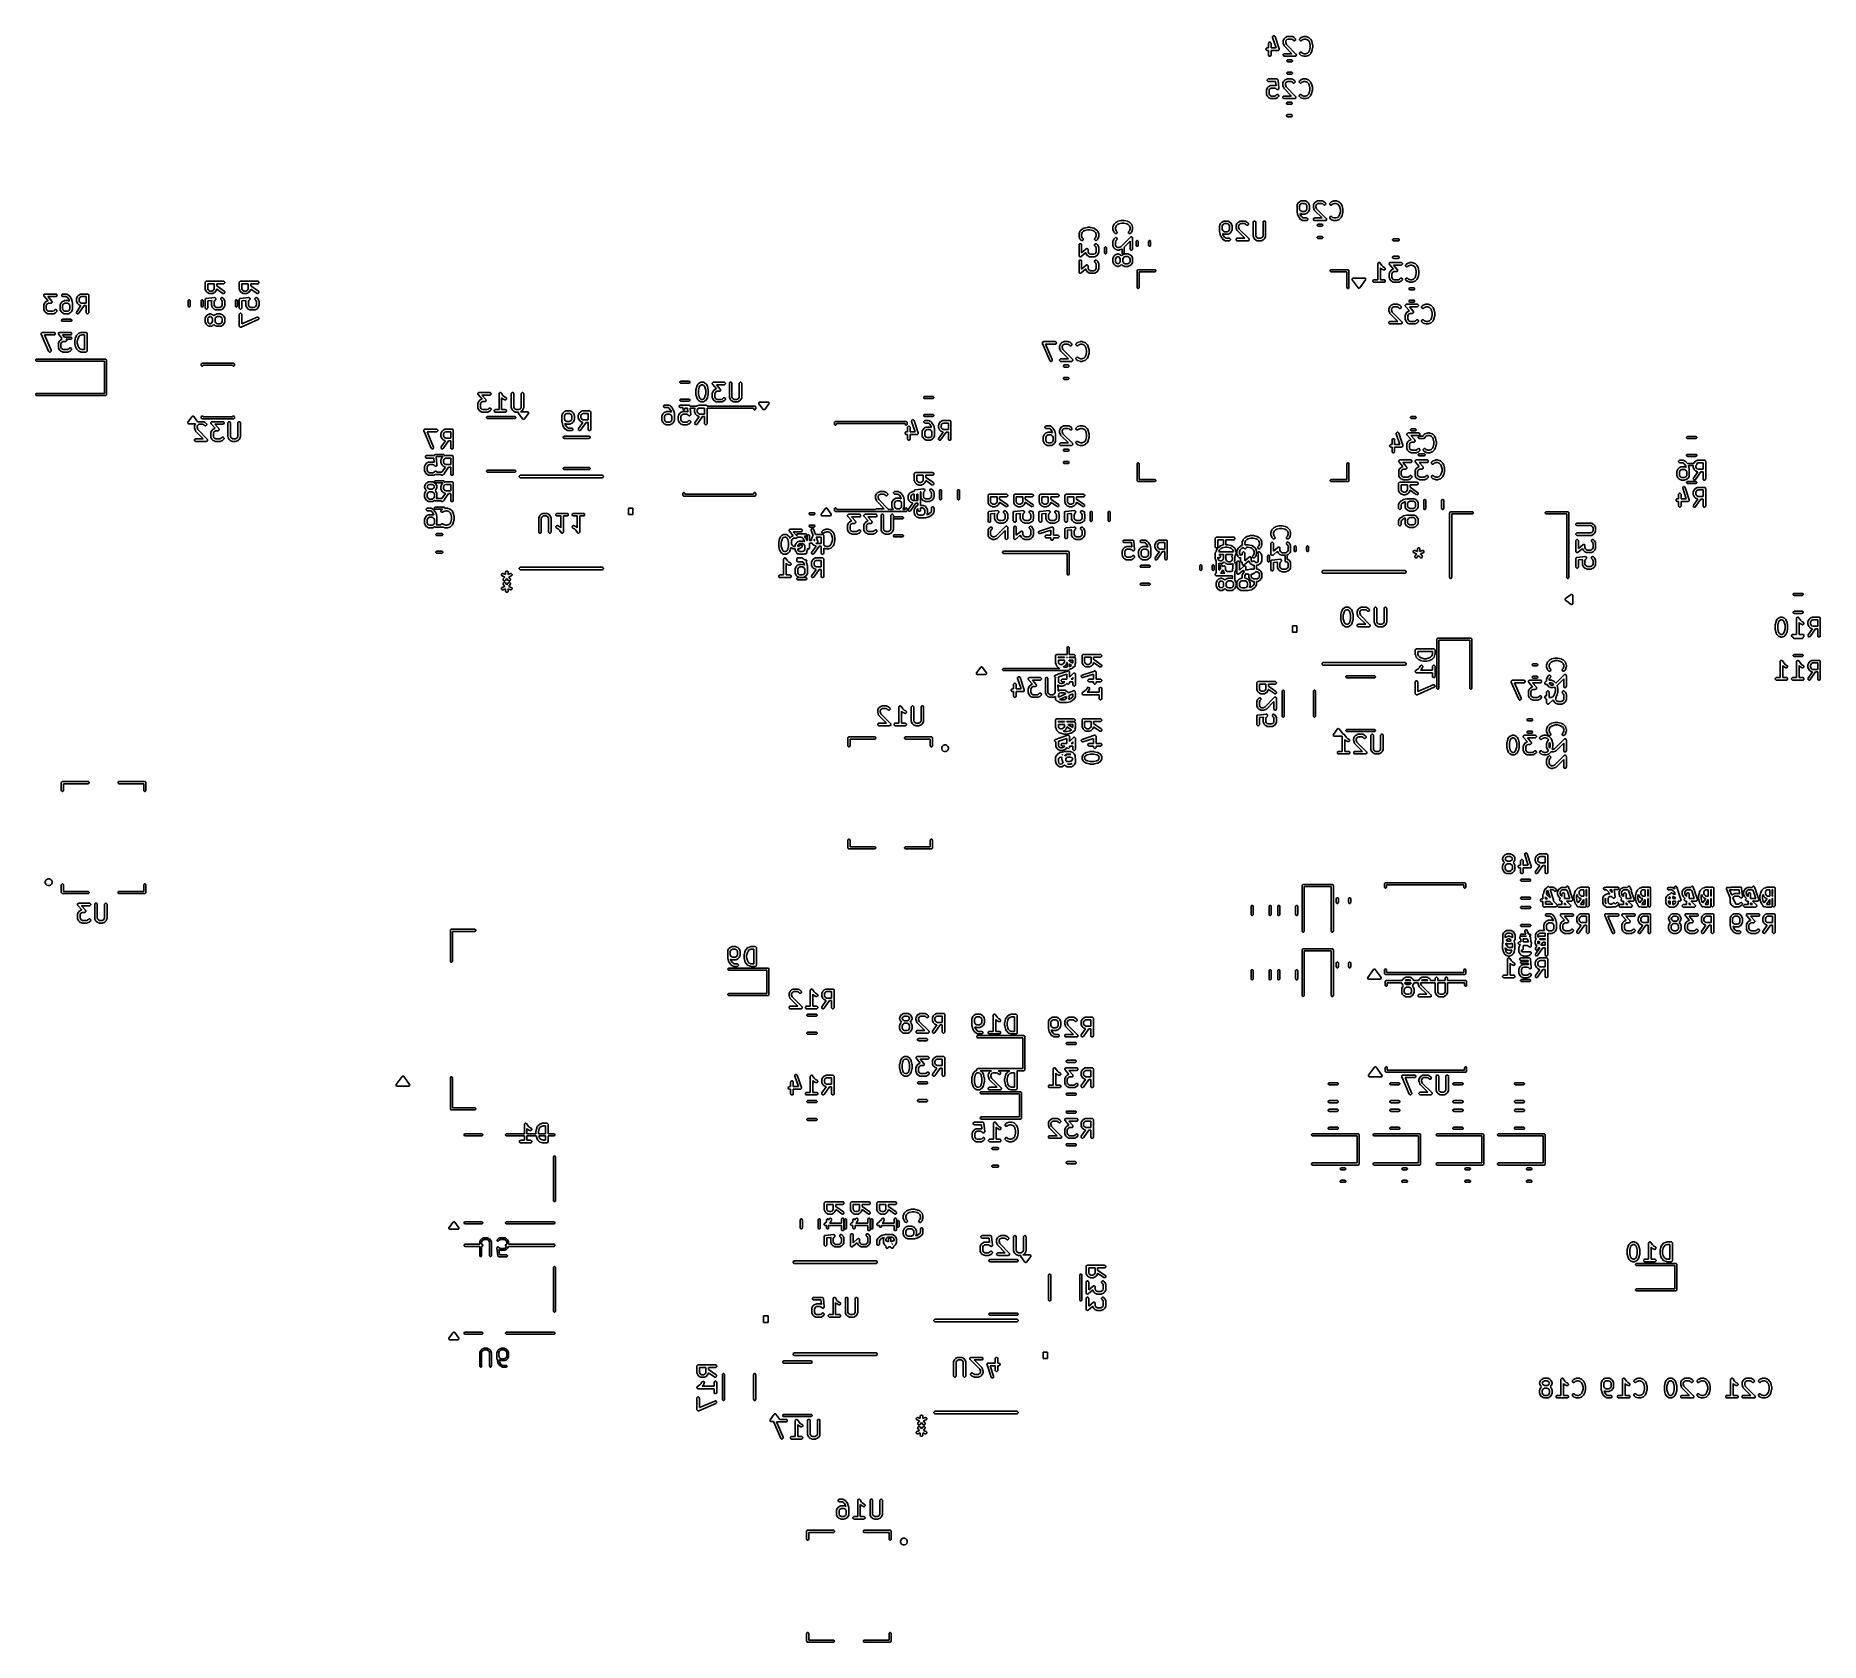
# Model space of a CAD drawing. Extents: x 3.99 to 8.09, y -5.39 to -1.7.
import ezdxf

# ---------------------------------------------------------------- set-up
doc = ezdxf.new("R2010")
doc.units = 0
doc.header["$MEASUREMENT"] = 0
doc.layers.add('BLACK', color=7, linetype='CONTINUOUS')

msp = doc.modelspace()

# ---------------------------------------------------------------- linework, layer by layer
at = {"layer": 'BLACK', "linetype": 'CONTINUOUS'}
for p, q in [((6.8294, -1.7081), (6.8295, -1.707)), ((6.8295, -1.7087), (6.8294, -1.7081)), ((6.8295, -1.707), (6.83, -1.706)), ((6.8376, -1.7329), (6.8295, -1.7087)), ((6.83, -1.706), (6.8309, -1.7052)), ((6.8309, -1.7052), (6.832, -1.7048)), ((6.832, -1.7048), (6.8331, -1.7049)), ((6.8331, -1.7049), (6.8342, -1.7054)), ((6.8342, -1.7054), (6.8349, -1.7063)), ((6.8349, -1.7063), (6.8351, -1.7068)), ((6.8351, -1.7068), (6.8445, -1.735)), ((6.8538, -1.7166), (6.8539, -1.7165)), ((6.8538, -1.7171), (6.8538, -1.7166)), ((6.8538, -1.7209), (6.8538, -1.7171)), ((6.8539, -1.7164), (6.8541, -1.7158)), ((6.8539, -1.7165), (6.8539, -1.7164)), ((6.8541, -1.7158), (6.8559, -1.7121)), ((6.8559, -1.7121), (6.8561, -1.7118)), ((6.8561, -1.7118), (6.8561, -1.7117)), ((6.8561, -1.7117), (6.8562, -1.7117)), ((6.8562, -1.7117), (6.8563, -1.7116)), ((6.8563, -1.7115), (6.8565, -1.7113)), ((6.8563, -1.7116), (6.8563, -1.7115)), ((6.8565, -1.7113), (6.8584, -1.7094)), ((6.8584, -1.7094), (6.8586, -1.7092)), ((6.8586, -1.7092), (6.8587, -1.7092)), ((6.8587, -1.7092), (6.8587, -1.7091)), ((6.8587, -1.7091), (6.8588, -1.7091)), ((6.8588, -1.7091), (6.8589, -1.709)), ((6.8589, -1.709), (6.8591, -1.7089)), ((6.8591, -1.7089), (6.8629, -1.707)), ((6.861, -1.7151), (6.8597, -1.7178)), ((6.8597, -1.7178), (6.8597, -1.7204)), ((6.8622, -1.7139), (6.861, -1.7151)), ((6.8649, -1.7126), (6.8622, -1.7139)), ((6.8629, -1.707), (6.8634, -1.7068)), ((6.8634, -1.7068), (6.8635, -1.7068)), ((6.8635, -1.7068), (6.8636, -1.7067)), ((6.8636, -1.7067), (6.8642, -1.7067)), ((6.8642, -1.7067), (6.8736, -1.7067)), ((6.8729, -1.7126), (6.8649, -1.7126)), ((6.8756, -1.7139), (6.8729, -1.7126)), ((6.8736, -1.7067), (6.8742, -1.7067)), ((6.8742, -1.7067), (6.8743, -1.7068)), ((6.8743, -1.7068), (6.8744, -1.7068)), ((6.8744, -1.7068), (6.8749, -1.707)), ((6.8749, -1.707), (6.8787, -1.7089)), ((6.8771, -1.7155), (6.8756, -1.7139)), ((6.8776, -1.7158), (6.8771, -1.7155)), ((6.8786, -1.7163), (6.8776, -1.7158)), ((6.8798, -1.7163), (6.8786, -1.7163)), ((6.8787, -1.7089), (6.8789, -1.709)), ((6.8789, -1.709), (6.879, -1.7091)), ((6.879, -1.7091), (6.8791, -1.7091)), ((6.8791, -1.7091), (6.8791, -1.7092)), ((6.8791, -1.7092), (6.8792, -1.7092)), ((6.8792, -1.7092), (6.8794, -1.7094)), ((6.8794, -1.7094), (6.8813, -1.7113)), ((6.8808, -1.7158), (6.8798, -1.7163)), ((6.8817, -1.715), (6.8808, -1.7158)), ((6.8813, -1.7113), (6.8817, -1.7117)), ((6.8817, -1.7117), (6.8821, -1.7128)), ((6.8821, -1.714), (6.8817, -1.715)), ((6.8821, -1.7128), (6.8821, -1.714)), ((6.8913, -1.7128), (6.8918, -1.7117)), ((6.8913, -1.714), (6.8913, -1.7128)), ((6.8918, -1.715), (6.8913, -1.714)), ((6.8918, -1.7117), (6.8921, -1.7113)), ((6.8926, -1.7158), (6.8918, -1.715)), ((6.8921, -1.7113), (6.894, -1.7094)), ((6.8936, -1.7163), (6.8926, -1.7158)), ((6.8948, -1.7163), (6.8936, -1.7163)), ((6.894, -1.7094), (6.8944, -1.7091)), ((6.8944, -1.7091), (6.8945, -1.709)), ((6.8945, -1.709), (6.8946, -1.7089)), ((6.8946, -1.7089), (6.8951, -1.7087)), ((6.8958, -1.7158), (6.8948, -1.7163)), ((6.8951, -1.7087), (6.9008, -1.7068)), ((6.8963, -1.7155), (6.8958, -1.7158)), ((6.8977, -1.7141), (6.8963, -1.7155)), ((6.9022, -1.7126), (6.8977, -1.7141)), ((6.9008, -1.7068), (6.9011, -1.7068)), ((6.9011, -1.7068), (6.9011, -1.7067)), ((6.9011, -1.7067), (6.9012, -1.7067)), ((6.9012, -1.7067), (6.9013, -1.7067)), ((6.9013, -1.7067), (6.9014, -1.7067)), ((6.9014, -1.7067), (6.9017, -1.7067)), ((6.9017, -1.7067), (6.9055, -1.7067)), ((6.905, -1.7126), (6.9022, -1.7126)), ((6.9095, -1.7141), (6.905, -1.7126)), ((6.9055, -1.7067), (6.9057, -1.7067)), ((6.9057, -1.7067), (6.9058, -1.7067)), ((6.9058, -1.7067), (6.9059, -1.7067)), ((6.9059, -1.7067), (6.906, -1.7067)), ((6.906, -1.7067), (6.9061, -1.7068)), ((6.9061, -1.7068), (6.9064, -1.7068)), ((6.9064, -1.7068), (6.912, -1.7087)), ((6.9124, -1.717), (6.9095, -1.7141)), ((6.912, -1.7087), (6.9125, -1.7089)), ((6.9139, -1.72), (6.9124, -1.717)), ((6.9125, -1.7089), (6.9126, -1.709)), ((6.9126, -1.709), (6.9127, -1.7091)), ((6.9127, -1.7091), (6.9132, -1.7094)), ((6.9132, -1.7094), (6.9169, -1.7132)), ((6.9169, -1.7132), (6.9171, -1.7134)), ((6.9171, -1.7134), (6.9172, -1.7135)), ((6.9172, -1.7135), (6.9172, -1.7135)), ((6.9172, -1.7135), (6.9173, -1.7136)), ((6.9173, -1.7136), (6.9173, -1.7137)), ((6.9173, -1.7137), (6.9175, -1.7139)), ((6.9175, -1.7139), (6.9193, -1.7177)), ((6.9193, -1.7177), (6.9194, -1.7177)), ((6.9194, -1.7177), (6.9194, -1.7178)), ((6.9194, -1.7178), (6.9195, -1.718)), ((6.9195, -1.718), (6.9196, -1.7182)), ((6.9196, -1.7182), (6.9196, -1.7183)), ((6.9196, -1.7183), (6.9196, -1.7183)), ((6.9196, -1.7183), (6.9214, -1.7258)), ((6.8144, -1.7353), (6.8149, -1.7342)), ((6.8144, -1.7365), (6.8144, -1.7353)), ((6.8149, -1.7375), (6.8144, -1.7365)), ((6.8149, -1.7342), (6.8157, -1.7334)), ((6.8157, -1.7383), (6.8149, -1.7375)), ((6.8157, -1.7334), (6.8168, -1.733)), ((6.8168, -1.7388), (6.8157, -1.7383)), ((6.8168, -1.733), (6.8173, -1.7329)), ((6.8173, -1.7388), (6.8168, -1.7388)), ((6.8173, -1.7329), (6.82, -1.7329)), ((6.82, -1.7388), (6.8173, -1.7388)), ((6.82, -1.7228), (6.8201, -1.7222)), ((6.82, -1.7329), (6.82, -1.7228)), ((6.82, -1.749), (6.82, -1.7388)), ((6.8201, -1.7496), (6.82, -1.749)), ((6.8201, -1.7222), (6.8205, -1.7211)), ((6.8205, -1.7506), (6.8201, -1.7496)), ((6.8205, -1.7211), (6.8213, -1.7203)), ((6.8213, -1.7515), (6.8205, -1.7506)), ((6.8213, -1.7203), (6.8224, -1.7199)), ((6.8224, -1.7519), (6.8213, -1.7515)), ((6.8224, -1.7199), (6.8235, -1.7199)), ((6.8235, -1.7519), (6.8224, -1.7519)), ((6.8235, -1.7199), (6.8246, -1.7203)), ((6.8246, -1.7515), (6.8235, -1.7519)), ((6.8246, -1.7203), (6.8254, -1.7211)), ((6.8254, -1.7506), (6.8246, -1.7515)), ((6.8254, -1.7211), (6.8259, -1.7222)), ((6.8259, -1.7496), (6.8254, -1.7506)), ((6.8259, -1.7222), (6.8259, -1.7228)), ((6.8259, -1.7228), (6.8259, -1.7329)), ((6.8259, -1.7329), (6.8376, -1.7329)), ((6.8417, -1.7388), (6.8259, -1.7388)), ((6.8259, -1.7388), (6.8259, -1.749)), ((6.8259, -1.749), (6.8259, -1.7496)), ((6.842, -1.7388), (6.8417, -1.7388)), ((6.8421, -1.7388), (6.842, -1.7388)), ((6.8423, -1.7388), (6.8421, -1.7388)), ((6.8421, -1.7388), (6.8421, -1.7388)), ((6.8427, -1.7386), (6.8423, -1.7388)), ((6.8432, -1.7385), (6.8427, -1.7386)), ((6.8433, -1.7384), (6.8432, -1.7385)), ((6.8434, -1.7383), (6.8433, -1.7384)), ((6.8437, -1.738), (6.8434, -1.7383)), ((6.844, -1.7377), (6.8437, -1.738)), ((6.8441, -1.7376), (6.844, -1.7377)), ((6.8442, -1.7375), (6.8441, -1.7376)), ((6.8443, -1.7371), (6.8442, -1.7375)), ((6.8446, -1.7367), (6.8443, -1.7371)), ((6.8445, -1.735), (6.8446, -1.7352)), ((6.8446, -1.7352), (6.8446, -1.7353)), ((6.8446, -1.7353), (6.8446, -1.7354)), ((6.8446, -1.7354), (6.8446, -1.7355)), ((6.8446, -1.7355), (6.8446, -1.736)), ((6.8446, -1.736), (6.8446, -1.7365)), ((6.8446, -1.7365), (6.8446, -1.7366)), ((6.8446, -1.7366), (6.8446, -1.7367)), ((6.8538, -1.7212), (6.8538, -1.7209)), ((6.8538, -1.7213), (6.8538, -1.7212)), ((6.8538, -1.7214), (6.8538, -1.7213)), ((6.8538, -1.7215), (6.8538, -1.7214)), ((6.8539, -1.7218), (6.8538, -1.7215)), ((6.8538, -1.7215), (6.8538, -1.7215)), ((6.8538, -1.7484), (6.8543, -1.7474)), ((6.8538, -1.7496), (6.8538, -1.7484)), ((6.8543, -1.7506), (6.8538, -1.7496)), ((6.8558, -1.7274), (6.8539, -1.7218)), ((6.8543, -1.7474), (6.8551, -1.7466)), ((6.8551, -1.7515), (6.8543, -1.7506)), ((6.8551, -1.7466), (6.8561, -1.7461)), ((6.8561, -1.7519), (6.8551, -1.7515)), ((6.856, -1.728), (6.8558, -1.7274)), ((6.8561, -1.7281), (6.856, -1.728)), ((6.8561, -1.7282), (6.8561, -1.7281)), ((6.8565, -1.7286), (6.8561, -1.7282)), ((6.8561, -1.7461), (6.8567, -1.7461)), ((6.8567, -1.752), (6.8561, -1.7519)), ((6.874, -1.7461), (6.8565, -1.7286)), ((6.8567, -1.7461), (6.874, -1.7461)), ((6.8811, -1.752), (6.8567, -1.752)), ((6.8597, -1.7204), (6.8612, -1.7249)), ((6.8612, -1.7249), (6.8832, -1.7469)), ((6.8817, -1.7519), (6.8811, -1.752)), ((6.882, -1.7518), (6.8817, -1.7519)), ((6.8827, -1.7515), (6.882, -1.7518)), ((6.8835, -1.7506), (6.8827, -1.7515)), ((6.8832, -1.7469), (6.8835, -1.7474)), ((6.8835, -1.7474), (6.884, -1.7484)), ((6.884, -1.7496), (6.8835, -1.7506)), ((6.884, -1.7484), (6.884, -1.7496)), ((6.8913, -1.7447), (6.8918, -1.7436)), ((6.8913, -1.7458), (6.8913, -1.7447)), ((6.8918, -1.7469), (6.8913, -1.7458)), ((6.8918, -1.7436), (6.8926, -1.7428)), ((6.8921, -1.7473), (6.8918, -1.7469)), ((6.894, -1.7492), (6.8921, -1.7473)), ((6.8926, -1.7428), (6.8936, -1.7424)), ((6.8936, -1.7424), (6.8948, -1.7424)), ((6.8944, -1.7496), (6.894, -1.7492)), ((6.8945, -1.7496), (6.8944, -1.7496)), ((6.8946, -1.7497), (6.8945, -1.7496)), ((6.8951, -1.7499), (6.8946, -1.7497)), ((6.8948, -1.7424), (6.8958, -1.7428)), ((6.9008, -1.7518), (6.8951, -1.7499)), ((6.8958, -1.7428), (6.8963, -1.7432)), ((6.8963, -1.7432), (6.8977, -1.7446)), ((6.8977, -1.7446), (6.9022, -1.7461)), ((6.9011, -1.7519), (6.9008, -1.7518)), ((6.9012, -1.7519), (6.9011, -1.7519)), ((6.9011, -1.7519), (6.9011, -1.7519)), ((6.9013, -1.7519), (6.9012, -1.7519)), ((6.9014, -1.7519), (6.9013, -1.7519)), ((6.9017, -1.752), (6.9014, -1.7519)), ((6.9055, -1.752), (6.9017, -1.752)), ((6.9022, -1.7461), (6.905, -1.7461)), ((6.905, -1.7461), (6.9095, -1.7446)), ((6.9057, -1.7519), (6.9055, -1.752)), ((6.9058, -1.7519), (6.9057, -1.7519)), ((6.9059, -1.7519), (6.9058, -1.7519)), ((6.906, -1.7519), (6.9059, -1.7519)), ((6.9061, -1.7519), (6.906, -1.7519)), ((6.9064, -1.7518), (6.9061, -1.7519)), ((6.912, -1.7499), (6.9064, -1.7518)), ((6.9095, -1.7446), (6.9124, -1.7416)), ((6.9125, -1.7497), (6.912, -1.7499)), ((6.9124, -1.7416), (6.9139, -1.7386)), ((6.9126, -1.7496), (6.9125, -1.7497)), ((6.9127, -1.7496), (6.9126, -1.7496)), ((6.9132, -1.7492), (6.9127, -1.7496)), ((6.9169, -1.7455), (6.9132, -1.7492)), ((6.9156, -1.7269), (6.9139, -1.72)), ((6.9139, -1.7386), (6.9156, -1.7318)), ((6.9156, -1.7318), (6.9156, -1.7269)), ((6.9171, -1.7452), (6.9169, -1.7455)), ((6.9172, -1.7452), (6.9171, -1.7452)), ((6.9173, -1.745), (6.9172, -1.7451)), ((6.9172, -1.7451), (6.9172, -1.7452)), ((6.9175, -1.7447), (6.9173, -1.745)), ((6.9173, -1.745), (6.9173, -1.745)), ((6.9193, -1.741), (6.9175, -1.7447)), ((6.9194, -1.7409), (6.9193, -1.741)), ((6.9195, -1.7407), (6.9194, -1.7409)), ((6.9194, -1.7409), (6.9194, -1.7409)), ((6.9196, -1.7404), (6.9195, -1.7407)), ((6.9214, -1.7329), (6.9196, -1.7404)), ((6.9196, -1.7404), (6.9196, -1.7404)), ((6.9196, -1.7404), (6.9196, -1.7404)), ((6.9214, -1.7258), (6.9215, -1.7259)), ((6.9215, -1.7328), (6.9214, -1.7329)), ((6.9215, -1.7259), (6.9215, -1.7259)), ((6.9215, -1.7259), (6.9215, -1.7262)), ((6.9215, -1.7262), (6.9215, -1.7264)), ((6.9215, -1.7264), (6.9215, -1.7264)), ((6.9215, -1.7264), (6.9215, -1.7265)), ((6.9215, -1.7265), (6.9215, -1.7321)), ((6.9215, -1.7321), (6.9215, -1.7322)), ((6.9215, -1.7322), (6.9215, -1.7323)), ((6.9215, -1.7323), (6.9215, -1.7325)), ((6.9215, -1.7325), (6.9215, -1.7327)), ((6.9215, -1.7327), (6.9215, -1.7328)), ((6.8625, -1.7617), (6.8637, -1.7604)), ((6.8625, -1.7635), (6.8625, -1.7617)), ((6.8637, -1.7648), (6.8625, -1.7635)), ((6.8625, -1.79), (6.8637, -1.7888)), ((6.8625, -1.7918), (6.8625, -1.79)), ((6.8637, -1.7931), (6.8625, -1.7918)), ((6.8637, -1.7604), (6.8647, -1.7602)), ((6.8647, -1.765), (6.8637, -1.7648)), ((6.8637, -1.7888), (6.8647, -1.7886)), ((6.8647, -1.7933), (6.8637, -1.7931)), ((6.8647, -1.7602), (6.8731, -1.7602)), ((6.8731, -1.765), (6.8647, -1.765)), ((6.8647, -1.7886), (6.8731, -1.7886)), ((6.8731, -1.7933), (6.8647, -1.7933)), ((6.8731, -1.7602), (6.874, -1.7604)), ((6.874, -1.7648), (6.8731, -1.765)), ((6.8731, -1.7886), (6.874, -1.7888)), ((6.874, -1.7931), (6.8731, -1.7933)), ((6.874, -1.7604), (6.8753, -1.7617)), ((6.8753, -1.7635), (6.874, -1.7648)), ((6.874, -1.7888), (6.8753, -1.79)), ((6.8753, -1.7918), (6.874, -1.7931)), ((6.8753, -1.7617), (6.8753, -1.7635)), ((6.8753, -1.79), (6.8753, -1.7918)), ((6.8155, -1.8288), (6.8156, -1.8287)), ((6.8155, -1.8294), (6.8155, -1.8288)), ((6.8155, -1.8388), (6.8155, -1.8294)), ((6.8155, -1.8393), (6.8155, -1.8388)), ((6.8156, -1.8394), (6.8155, -1.8393)), ((6.8156, -1.8286), (6.8158, -1.8281)), ((6.8156, -1.8287), (6.8156, -1.8286)), ((6.8156, -1.8395), (6.8156, -1.8394)), ((6.8158, -1.8401), (6.8156, -1.8395)), ((6.8158, -1.8281), (6.8177, -1.8243)), ((6.8177, -1.8438), (6.8158, -1.8401)), ((6.8174, -1.8063), (6.8178, -1.8052)), ((6.8174, -1.8075), (6.8174, -1.8063)), ((6.8178, -1.8085), (6.8174, -1.8075)), ((6.8177, -1.8243), (6.8178, -1.8241)), ((6.8178, -1.8052), (6.8187, -1.8044)), ((6.8187, -1.8093), (6.8178, -1.8085)), ((6.8178, -1.824), (6.8179, -1.8239)), ((6.8178, -1.8241), (6.8178, -1.824)), ((6.8179, -1.8239), (6.818, -1.8238)), ((6.818, -1.8238), (6.8182, -1.8235)), ((6.818, -1.8238), (6.818, -1.8238)), ((6.8182, -1.8235), (6.8201, -1.8217)), ((6.8187, -1.8044), (6.8197, -1.804)), ((6.8197, -1.8098), (6.8187, -1.8093)), ((6.8197, -1.804), (6.8203, -1.8039)), ((6.8203, -1.8098), (6.8197, -1.8098)), ((6.8201, -1.8217), (6.8203, -1.8215)), ((6.8203, -1.8039), (6.8391, -1.8039)), ((6.8364, -1.8098), (6.8203, -1.8098)), ((6.8203, -1.8215), (6.8204, -1.8214)), ((6.8204, -1.8214), (6.8205, -1.8214)), ((6.8205, -1.8214), (6.8205, -1.8213)), ((6.8205, -1.8213), (6.8206, -1.8213)), ((6.8206, -1.8213), (6.8209, -1.8211)), ((6.8209, -1.8211), (6.8246, -1.8192)), ((6.8227, -1.8274), (6.8214, -1.8301)), ((6.8214, -1.8301), (6.8214, -1.8381)), ((6.8214, -1.8381), (6.8227, -1.8408)), ((6.8239, -1.8262), (6.8227, -1.8274)), ((6.8227, -1.8408), (6.8239, -1.842)), ((6.8266, -1.8248), (6.8239, -1.8262)), ((6.8246, -1.8192), (6.8251, -1.819)), ((6.8251, -1.819), (6.8253, -1.819)), ((6.8253, -1.819), (6.8254, -1.819)), ((6.8254, -1.819), (6.8259, -1.8189)), ((6.8259, -1.8189), (6.8353, -1.8189)), ((6.8346, -1.8248), (6.8266, -1.8248)), ((6.8373, -1.8262), (6.8346, -1.8248)), ((6.8353, -1.8189), (6.8359, -1.819)), ((6.8359, -1.819), (6.836, -1.819)), ((6.836, -1.819), (6.8361, -1.819)), ((6.8361, -1.819), (6.8366, -1.8192)), ((6.8374, -1.8196), (6.8364, -1.8098)), ((6.8366, -1.8192), (6.8374, -1.8196)), ((6.8388, -1.8277), (6.8373, -1.8262)), ((6.8373, -1.842), (6.8388, -1.8404)), ((6.8393, -1.8281), (6.8388, -1.8277)), ((6.8388, -1.8404), (6.8393, -1.84)), ((6.8391, -1.8039), (6.8393, -1.804)), ((6.8393, -1.804), (6.8393, -1.8039)), ((6.8393, -1.8039), (6.8394, -1.804)), ((6.8394, -1.8281), (6.8393, -1.8281)), ((6.8393, -1.84), (6.8404, -1.8396)), ((6.8394, -1.804), (6.8396, -1.804)), ((6.8395, -1.8282), (6.8394, -1.8281)), ((6.84, -1.8284), (6.8395, -1.8282)), ((6.8396, -1.804), (6.84, -1.8042)), ((6.84, -1.8042), (6.8404, -1.8043)), ((6.8404, -1.8285), (6.84, -1.8284)), ((6.8404, -1.8043), (6.8406, -1.8044)), ((6.8405, -1.8285), (6.8404, -1.8285)), ((6.8404, -1.8396), (6.8415, -1.8396)), ((6.8406, -1.8286), (6.8405, -1.8285)), ((6.8406, -1.8044), (6.8407, -1.8044)), ((6.8411, -1.8285), (6.8406, -1.8286)), ((6.8407, -1.8044), (6.841, -1.8047)), ((6.841, -1.8047), (6.8413, -1.805)), ((6.8415, -1.8285), (6.8411, -1.8285)), ((6.8413, -1.805), (6.8414, -1.8051)), ((6.8414, -1.8051), (6.8415, -1.8052)), ((6.8415, -1.8052), (6.8417, -1.8056)), ((6.8416, -1.8285), (6.8415, -1.8285)), ((6.8415, -1.8396), (6.8426, -1.84)), ((6.8418, -1.8285), (6.8416, -1.8285)), ((6.8417, -1.8056), (6.8419, -1.806)), ((6.8422, -1.8283), (6.8418, -1.8285)), ((6.8419, -1.806), (6.8419, -1.8062)), ((6.8419, -1.8062), (6.8419, -1.8063)), ((6.8419, -1.8063), (6.8419, -1.8064)), ((6.8419, -1.8064), (6.842, -1.8066)), ((6.842, -1.8066), (6.8439, -1.8253)), ((6.8426, -1.8281), (6.8422, -1.8283)), ((6.8427, -1.828), (6.8426, -1.8281)), ((6.8426, -1.84), (6.8434, -1.8409)), ((6.8428, -1.8279), (6.8427, -1.828)), ((6.8431, -1.8276), (6.8428, -1.8279)), ((6.8434, -1.8273), (6.8431, -1.8276)), ((6.8435, -1.827), (6.8434, -1.8271)), ((6.8434, -1.8271), (6.8434, -1.8273)), ((6.8434, -1.8409), (6.8438, -1.8419)), ((6.8437, -1.8266), (6.8435, -1.827)), ((6.8438, -1.8262), (6.8437, -1.8266)), ((6.8439, -1.8259), (6.8438, -1.8261)), ((6.8438, -1.8261), (6.8438, -1.8262)), ((6.8439, -1.8253), (6.8439, -1.8259)), ((6.853, -1.8138), (6.8531, -1.8137)), ((6.853, -1.8144), (6.853, -1.8138)), ((6.853, -1.8181), (6.853, -1.8144)), ((6.853, -1.8184), (6.853, -1.8181)), ((6.853, -1.8185), (6.853, -1.8184)), ((6.853, -1.8186), (6.853, -1.8185)), ((6.853, -1.8187), (6.853, -1.8186)), ((6.8531, -1.8188), (6.853, -1.8187)), ((6.8531, -1.8136), (6.8533, -1.8131)), ((6.8531, -1.8137), (6.8531, -1.8136)), ((6.8531, -1.8191), (6.8531, -1.8188)), ((6.855, -1.8247), (6.8531, -1.8191)), ((6.8533, -1.8131), (6.8552, -1.8093)), ((6.8552, -1.8252), (6.855, -1.8247)), ((6.8552, -1.8093), (6.8553, -1.8091)), ((6.8553, -1.8253), (6.8552, -1.8252)), ((6.8553, -1.809), (6.8554, -1.8089)), ((6.8553, -1.8091), (6.8553, -1.809)), ((6.8553, -1.8254), (6.8553, -1.8253)), ((6.8557, -1.8258), (6.8553, -1.8254)), ((6.8554, -1.8089), (6.8555, -1.8088)), ((6.8555, -1.8088), (6.8557, -1.8085)), ((6.8555, -1.8088), (6.8555, -1.8088)), ((6.8557, -1.8085), (6.8576, -1.8067)), ((6.8732, -1.8433), (6.8557, -1.8258)), ((6.8576, -1.8067), (6.8578, -1.8065)), ((6.8578, -1.8065), (6.8579, -1.8064)), ((6.8579, -1.8064), (6.858, -1.8064)), ((6.858, -1.8064), (6.858, -1.8063)), ((6.858, -1.8063), (6.8581, -1.8063)), ((6.8581, -1.8063), (6.8584, -1.8061)), ((6.8584, -1.8061), (6.8621, -1.8042)), ((6.8602, -1.8124), (6.8589, -1.8151)), ((6.8589, -1.8151), (6.8589, -1.8177)), ((6.8589, -1.8177), (6.8604, -1.8222)), ((6.8614, -1.8112), (6.8602, -1.8124)), ((6.8604, -1.8222), (6.8824, -1.8442)), ((6.8641, -1.8098), (6.8614, -1.8112)), ((6.8621, -1.8042), (6.8626, -1.804)), ((6.8626, -1.804), (6.8627, -1.804)), ((6.8627, -1.804), (6.8628, -1.804)), ((6.8628, -1.804), (6.8634, -1.8039)), ((6.8634, -1.8039), (6.8728, -1.8039)), ((6.8721, -1.8098), (6.8641, -1.8098)), ((6.8748, -1.8112), (6.8721, -1.8098)), ((6.8728, -1.8039), (6.8734, -1.804)), ((6.8734, -1.804), (6.8735, -1.804)), ((6.8735, -1.804), (6.8736, -1.804)), ((6.8736, -1.804), (6.8741, -1.8042)), ((6.8741, -1.8042), (6.8779, -1.8061)), ((6.8763, -1.8127), (6.8748, -1.8112)), ((6.8768, -1.8131), (6.8763, -1.8127)), ((6.8778, -1.8135), (6.8768, -1.8131)), ((6.879, -1.8135), (6.8778, -1.8135)), ((6.8779, -1.8061), (6.8781, -1.8063)), ((6.8781, -1.8063), (6.8782, -1.8063)), ((6.8782, -1.8063), (6.8783, -1.8064)), ((6.8783, -1.8064), (6.8784, -1.8064)), ((6.8784, -1.8064), (6.8784, -1.8065)), ((6.8784, -1.8065), (6.8786, -1.8067)), ((6.8786, -1.8067), (6.8805, -1.8085)), ((6.8801, -1.8131), (6.879, -1.8135)), ((6.8809, -1.8123), (6.8801, -1.8131)), ((6.8805, -1.8085), (6.8809, -1.809)), ((6.8809, -1.809), (6.8813, -1.8101)), ((6.8813, -1.8112), (6.8809, -1.8123)), ((6.8813, -1.8101), (6.8813, -1.8112)), ((6.8905, -1.8101), (6.891, -1.809)), ((6.8905, -1.8112), (6.8905, -1.8101)), ((6.891, -1.8123), (6.8905, -1.8112)), ((6.8905, -1.8419), (6.891, -1.8409)), ((6.891, -1.809), (6.8913, -1.8085)), ((6.8918, -1.8131), (6.891, -1.8123)), ((6.891, -1.8409), (6.8918, -1.84)), ((6.8913, -1.8085), (6.8932, -1.8067)), ((6.8928, -1.8135), (6.8918, -1.8131)), ((6.8918, -1.84), (6.8928, -1.8396)), ((6.894, -1.8135), (6.8928, -1.8135)), ((6.8928, -1.8396), (6.894, -1.8396)), ((6.8932, -1.8067), (6.8937, -1.8063)), ((6.8937, -1.8063), (6.8938, -1.8063)), ((6.8938, -1.8062), (6.8944, -1.806)), ((6.8938, -1.8063), (6.8938, -1.8062)), ((6.8951, -1.8131), (6.894, -1.8135)), ((6.894, -1.8396), (6.8951, -1.84)), ((6.8944, -1.806), (6.9, -1.8041)), ((6.8955, -1.8127), (6.8951, -1.8131)), ((6.8951, -1.84), (6.8955, -1.8404)), ((6.8969, -1.8113), (6.8955, -1.8127)), ((6.8955, -1.8404), (6.8969, -1.8418)), ((6.9014, -1.8098), (6.8969, -1.8113)), ((6.9, -1.8041), (6.9003, -1.804)), ((6.9003, -1.804), (6.9003, -1.804)), ((6.9003, -1.804), (6.9004, -1.804)), ((6.9004, -1.804), (6.9005, -1.804)), ((6.9005, -1.804), (6.9006, -1.804)), ((6.9006, -1.804), (6.9009, -1.8039)), ((6.9009, -1.8039), (6.9047, -1.8039)), ((6.9042, -1.8098), (6.9014, -1.8098)), ((6.9087, -1.8113), (6.9042, -1.8098)), ((6.9047, -1.8039), (6.905, -1.804)), ((6.905, -1.804), (6.905, -1.804)), ((6.905, -1.804), (6.9051, -1.804)), ((6.9051, -1.804), (6.9052, -1.804)), ((6.9052, -1.804), (6.9053, -1.804)), ((6.9053, -1.804), (6.9056, -1.8041)), ((6.9056, -1.8041), (6.9112, -1.806)), ((6.9116, -1.8143), (6.9087, -1.8113)), ((6.9087, -1.8418), (6.9116, -1.8389)), ((6.9112, -1.806), (6.9118, -1.8062)), ((6.9131, -1.8173), (6.9116, -1.8143)), ((6.9116, -1.8389), (6.9131, -1.8358)), ((6.9118, -1.8062), (6.9118, -1.8063)), ((6.9118, -1.8063), (6.9119, -1.8063)), ((6.9119, -1.8063), (6.9124, -1.8067)), ((6.9124, -1.8067), (6.9161, -1.8104)), ((6.9148, -1.8241), (6.9131, -1.8173)), ((6.9131, -1.8358), (6.9148, -1.829)), ((6.9148, -1.829), (6.9148, -1.8241)), ((6.9161, -1.8104), (6.9163, -1.8106)), ((6.9163, -1.8106), (6.9164, -1.8107)), ((6.9164, -1.8107), (6.9164, -1.8108)), ((6.9164, -1.8108), (6.9165, -1.8109)), ((6.9165, -1.8109), (6.9165, -1.8109)), ((6.9165, -1.8109), (6.9167, -1.8112)), ((6.9167, -1.8112), (6.9186, -1.8149)), ((6.9186, -1.8382), (6.9167, -1.8419)), ((6.9186, -1.8149), (6.9186, -1.815)), ((6.9186, -1.815), (6.9186, -1.815)), ((6.9186, -1.815), (6.9187, -1.8152)), ((6.9187, -1.8379), (6.9186, -1.8381)), ((6.9186, -1.8381), (6.9186, -1.8382)), ((6.9186, -1.8382), (6.9186, -1.8382)), ((6.9187, -1.8152), (6.9188, -1.8155)), ((6.9188, -1.8377), (6.9187, -1.8379)), ((6.9188, -1.8155), (6.9188, -1.8155)), ((6.9188, -1.8155), (6.9188, -1.8155)), ((6.9188, -1.8155), (6.9207, -1.823)), ((6.9207, -1.8301), (6.9188, -1.8376)), ((6.9188, -1.8376), (6.9188, -1.8376)), ((6.9188, -1.8376), (6.9188, -1.8377)), ((6.9207, -1.823), (6.9207, -1.8231)), ((6.9207, -1.8231), (6.9207, -1.8232)), ((6.9207, -1.8232), (6.9207, -1.8234)), ((6.9207, -1.8234), (6.9207, -1.8236)), ((6.9207, -1.8236), (6.9207, -1.8237)), ((6.9207, -1.8237), (6.9207, -1.8238)), ((6.9207, -1.8238), (6.9207, -1.8294)), ((6.9207, -1.8294), (6.9207, -1.8295)), ((6.9207, -1.8295), (6.9207, -1.8295)), ((6.9207, -1.8295), (6.9207, -1.8297)), ((6.9207, -1.8297), (6.9207, -1.83)), ((6.9207, -1.83), (6.9207, -1.83)), ((6.9207, -1.83), (6.9207, -1.8301)), ((6.8178, -1.8441), (6.8177, -1.8438)), ((6.8179, -1.8442), (6.8178, -1.8441)), ((6.8178, -1.8441), (6.8178, -1.8441)), ((6.818, -1.8443), (6.8179, -1.8442)), ((6.818, -1.8444), (6.818, -1.8443)), ((6.8182, -1.8446), (6.818, -1.8444)), ((6.8201, -1.8465), (6.8182, -1.8446)), ((6.8203, -1.8467), (6.8201, -1.8465)), ((6.8204, -1.8467), (6.8203, -1.8467)), ((6.8205, -1.8468), (6.8204, -1.8467)), ((6.8206, -1.8469), (6.8205, -1.8468)), ((6.8205, -1.8468), (6.8205, -1.8468)), ((6.8209, -1.847), (6.8206, -1.8469)), ((6.8246, -1.8489), (6.8209, -1.847)), ((6.8239, -1.842), (6.8266, -1.8433)), ((6.8251, -1.8491), (6.8246, -1.8489)), ((6.8253, -1.8491), (6.8251, -1.8491)), ((6.8254, -1.8491), (6.8253, -1.8491)), ((6.8259, -1.8492), (6.8254, -1.8491)), ((6.8353, -1.8492), (6.8259, -1.8492)), ((6.8266, -1.8433), (6.8346, -1.8433)), ((6.8346, -1.8433), (6.8373, -1.842)), ((6.8359, -1.8491), (6.8353, -1.8492)), ((6.836, -1.8491), (6.8359, -1.8491)), ((6.8361, -1.8491), (6.836, -1.8491)), ((6.8366, -1.8489), (6.8361, -1.8491)), ((6.8404, -1.847), (6.8366, -1.8489)), ((6.8406, -1.8469), (6.8404, -1.847)), ((6.8407, -1.8468), (6.8406, -1.8469)), ((6.8408, -1.8468), (6.8407, -1.8468)), ((6.8409, -1.8467), (6.8408, -1.8468)), ((6.8411, -1.8465), (6.8409, -1.8467)), ((6.8409, -1.8467), (6.8409, -1.8467)), ((6.843, -1.8446), (6.8411, -1.8465)), ((6.8434, -1.8441), (6.843, -1.8446)), ((6.8438, -1.8431), (6.8434, -1.8441)), ((6.8438, -1.8419), (6.8438, -1.8431)), ((6.853, -1.8457), (6.8535, -1.8446)), ((6.853, -1.8468), (6.853, -1.8457)), ((6.8535, -1.8479), (6.853, -1.8468)), ((6.8535, -1.8446), (6.8543, -1.8438)), ((6.8543, -1.8487), (6.8535, -1.8479)), ((6.8543, -1.8438), (6.8553, -1.8434)), ((6.8553, -1.8491), (6.8543, -1.8487)), ((6.8553, -1.8434), (6.8559, -1.8433)), ((6.8559, -1.8492), (6.8553, -1.8491)), ((6.8559, -1.8433), (6.8732, -1.8433)), ((6.8803, -1.8492), (6.8559, -1.8492)), ((6.8617, -1.8589), (6.863, -1.8577)), ((6.8617, -1.8607), (6.8617, -1.8589)), ((6.863, -1.862), (6.8617, -1.8607)), ((6.863, -1.8577), (6.8639, -1.8575)), ((6.8639, -1.8622), (6.863, -1.862)), ((6.8639, -1.8575), (6.8724, -1.8575)), ((6.8724, -1.8622), (6.8639, -1.8622)), ((6.8724, -1.8575), (6.8733, -1.8577)), ((6.8733, -1.862), (6.8724, -1.8622)), ((6.8733, -1.8577), (6.8745, -1.8589)), ((6.8745, -1.8607), (6.8733, -1.862)), ((6.8745, -1.8589), (6.8745, -1.8607)), ((6.8809, -1.8491), (6.8803, -1.8492)), ((6.8812, -1.849), (6.8809, -1.8491)), ((6.8819, -1.8487), (6.8812, -1.849)), ((6.8828, -1.8479), (6.8819, -1.8487)), ((6.8824, -1.8442), (6.8828, -1.8446)), ((6.8828, -1.8446), (6.8832, -1.8457)), ((6.8832, -1.8468), (6.8828, -1.8479)), ((6.8832, -1.8457), (6.8832, -1.8468)), ((6.8905, -1.8431), (6.8905, -1.8419)), ((6.891, -1.8441), (6.8905, -1.8431)), ((6.8913, -1.8446), (6.891, -1.8441)), ((6.8932, -1.8465), (6.8913, -1.8446)), ((6.8937, -1.8468), (6.8932, -1.8465)), ((6.8938, -1.8469), (6.8937, -1.8468)), ((6.8944, -1.8472), (6.8938, -1.8469)), ((6.8938, -1.8469), (6.8938, -1.8469)), ((6.9, -1.8491), (6.8944, -1.8472)), ((6.8969, -1.8418), (6.9014, -1.8433)), ((6.9003, -1.8491), (6.9, -1.8491)), ((6.9004, -1.8492), (6.9003, -1.8491)), ((6.9003, -1.8491), (6.9003, -1.8491)), ((6.9005, -1.8492), (6.9004, -1.8492)), ((6.9006, -1.8492), (6.9005, -1.8492)), ((6.9009, -1.8492), (6.9006, -1.8492)), ((6.9047, -1.8492), (6.9009, -1.8492)), ((6.9014, -1.8433), (6.9042, -1.8433)), ((6.9042, -1.8433), (6.9087, -1.8418)), ((6.905, -1.8492), (6.9047, -1.8492)), ((6.9051, -1.8492), (6.905, -1.8492)), ((6.905, -1.8492), (6.905, -1.8492)), ((6.9052, -1.8491), (6.9051, -1.8492)), ((6.9053, -1.8491), (6.9052, -1.8491)), ((6.9056, -1.8491), (6.9053, -1.8491)), ((6.9112, -1.8472), (6.9056, -1.8491)), ((6.9118, -1.8469), (6.9112, -1.8472)), ((6.9119, -1.8468), (6.9118, -1.8469)), ((6.9118, -1.8469), (6.9118, -1.8469)), ((6.9124, -1.8465), (6.9119, -1.8468)), ((6.9161, -1.8427), (6.9124, -1.8465)), ((6.9163, -1.8425), (6.9161, -1.8427)), ((6.9164, -1.8424), (6.9163, -1.8425)), ((6.9165, -1.8423), (6.9164, -1.8423)), ((6.9164, -1.8423), (6.9164, -1.8424)), ((6.9167, -1.8419), (6.9165, -1.8422)), ((6.9165, -1.8422), (6.9165, -1.8423)), ((6.8617, -1.8873), (6.863, -1.886)), ((6.8617, -1.8891), (6.8617, -1.8873)), ((6.863, -1.8904), (6.8617, -1.8891)), ((6.863, -1.886), (6.8639, -1.8858)), ((6.8639, -1.8906), (6.863, -1.8904)), ((6.8639, -1.8858), (6.8724, -1.8858)), ((6.8724, -1.8906), (6.8639, -1.8906)), ((6.8724, -1.8858), (6.8733, -1.886)), ((6.8733, -1.8904), (6.8724, -1.8906)), ((6.8733, -1.886), (6.8745, -1.8873)), ((6.8745, -1.8891), (6.8733, -1.8904)), ((6.8745, -1.8873), (6.8745, -1.8891)), ((6.8883, -2.0881), (6.8902, -2.0862)), ((6.8902, -2.0862), (6.8904, -2.086)), ((6.8904, -2.086), (6.8905, -2.0859)), ((6.8904, -2.086), (6.8904, -2.086)), ((6.8905, -2.0859), (6.8906, -2.0858)), ((6.8906, -2.0858), (6.8907, -2.0858)), ((6.8907, -2.0858), (6.8909, -2.0856)), ((6.8909, -2.0856), (6.8947, -2.0838)), ((6.8947, -2.0838), (6.8952, -2.0836)), ((6.8952, -2.0836), (6.8953, -2.0836)), ((6.8953, -2.0836), (6.8954, -2.0835)), ((6.8954, -2.0835), (6.896, -2.0835)), ((6.896, -2.0835), (6.9035, -2.0835)), ((6.9035, -2.0835), (6.9041, -2.0835)), ((6.9041, -2.0835), (6.9042, -2.0836)), ((6.9042, -2.0836), (6.9043, -2.0836)), ((6.9043, -2.0836), (6.9048, -2.0838)), ((6.9048, -2.0838), (6.9086, -2.0856)), ((6.9086, -2.0856), (6.9088, -2.0858)), ((6.9088, -2.0858), (6.9089, -2.0858)), ((6.9089, -2.0858), (6.909, -2.0859)), ((6.909, -2.0859), (6.9091, -2.086)), ((6.9091, -2.086), (6.9091, -2.086)), ((6.9091, -2.086), (6.9093, -2.0862)), ((6.9093, -2.0862), (6.9112, -2.0881)), ((6.9258, -2.0881), (6.9277, -2.0862)), ((6.9277, -2.0862), (6.9279, -2.086)), ((6.9279, -2.086), (6.928, -2.0859)), ((6.9279, -2.086), (6.9279, -2.086)), ((6.928, -2.0859), (6.9281, -2.0858)), ((6.9281, -2.0858), (6.9282, -2.0858)), ((6.9282, -2.0858), (6.9284, -2.0856)), ((6.9284, -2.0856), (6.9322, -2.0838)), ((6.9322, -2.0838), (6.9327, -2.0836)), ((6.9327, -2.0836), (6.9328, -2.0836)), ((6.9328, -2.0836), (6.9329, -2.0835)), ((6.9329, -2.0835), (6.9335, -2.0835)), ((6.9335, -2.0835), (6.9429, -2.0835)), ((6.9429, -2.0835), (6.9435, -2.0835)), ((6.9435, -2.0835), (6.9435, -2.0836)), ((6.9435, -2.0836), (6.9437, -2.0836)), ((6.9437, -2.0836), (6.9442, -2.0838)), ((6.9442, -2.0838), (6.9479, -2.0856)), ((6.9479, -2.0856), (6.9482, -2.0858)), ((6.9482, -2.0858), (6.9483, -2.0858)), ((6.9483, -2.0858), (6.9483, -2.0859)), ((6.9483, -2.0859), (6.9484, -2.086)), ((6.9484, -2.086), (6.9485, -2.086)), ((6.9485, -2.086), (6.9487, -2.0862)), ((6.9487, -2.0862), (6.9506, -2.0881)), ((6.9614, -2.0881), (6.9633, -2.0862)), ((6.9633, -2.0862), (6.9637, -2.0858)), ((6.9637, -2.0858), (6.9638, -2.0858)), ((6.9638, -2.0858), (6.9639, -2.0857)), ((6.9639, -2.0857), (6.9644, -2.0855)), ((6.9644, -2.0855), (6.9701, -2.0836)), ((6.9701, -2.0836), (6.9703, -2.0835)), ((6.9703, -2.0835), (6.9704, -2.0835)), ((6.9704, -2.0835), (6.9705, -2.0835)), ((6.9705, -2.0835), (6.9706, -2.0835)), ((6.9706, -2.0835), (6.9707, -2.0835)), ((6.9707, -2.0835), (6.971, -2.0835)), ((6.971, -2.0835), (6.9747, -2.0835)), ((6.9747, -2.0835), (6.975, -2.0835)), ((6.975, -2.0835), (6.9751, -2.0835)), ((6.9751, -2.0835), (6.9752, -2.0835)), ((6.9752, -2.0835), (6.9753, -2.0835)), ((6.9753, -2.0835), (6.9754, -2.0835)), ((6.9754, -2.0835), (6.9757, -2.0836)), ((6.9757, -2.0836), (6.9813, -2.0855)), ((6.9813, -2.0855), (6.9818, -2.0857)), ((6.9818, -2.0857), (6.9819, -2.0858)), ((6.9819, -2.0858), (6.982, -2.0858)), ((6.982, -2.0858), (6.9825, -2.0862)), ((6.9825, -2.0862), (6.9862, -2.0899)), ((6.8856, -2.0933), (6.8857, -2.0932)), ((6.8856, -2.0939), (6.8856, -2.0933)), ((6.8856, -2.1089), (6.8856, -2.0939)), ((6.8856, -2.109), (6.8856, -2.1089)), ((6.8856, -2.1091), (6.8856, -2.109)), ((6.8856, -2.1093), (6.8856, -2.1091)), ((6.8856, -2.1095), (6.8856, -2.1093)), ((6.8856, -2.1096), (6.8856, -2.1095)), ((6.8856, -2.1095), (6.8856, -2.1095)), ((6.8875, -2.1171), (6.8856, -2.1096)), ((6.8857, -2.0931), (6.8859, -2.0926)), ((6.8857, -2.0932), (6.8857, -2.0931)), ((6.8859, -2.0926), (6.8877, -2.0888)), ((6.8876, -2.1175), (6.8875, -2.1171)), ((6.8877, -2.1175), (6.8876, -2.1175)), ((6.8877, -2.0888), (6.8879, -2.0886)), ((6.8877, -2.1176), (6.8877, -2.1175)), ((6.8877, -2.1177), (6.8877, -2.1176)), ((6.8878, -2.1177), (6.8877, -2.1177)), ((6.8879, -2.118), (6.8878, -2.1177)), ((6.8879, -2.0885), (6.888, -2.0884)), ((6.8879, -2.0886), (6.8879, -2.0885)), ((6.8917, -2.1237), (6.8879, -2.118)), ((6.888, -2.0884), (6.888, -2.0883)), ((6.888, -2.0883), (6.8881, -2.0883)), ((6.8881, -2.0883), (6.8883, -2.0881)), ((6.8928, -2.0919), (6.8915, -2.0946)), ((6.8915, -2.0946), (6.8915, -2.1026)), ((6.8915, -2.1026), (6.8928, -2.1053)), ((6.8919, -2.1239), (6.8917, -2.1237)), ((6.8917, -2.1237), (6.8917, -2.1237)), ((6.8917, -2.1237), (6.8917, -2.1237)), ((6.892, -2.1241), (6.8919, -2.1239)), ((6.8939, -2.126), (6.892, -2.1241)), ((6.892, -2.1241), (6.892, -2.1241)), ((6.892, -2.1241), (6.892, -2.1241)), ((6.8947, -2.1134), (6.8924, -2.1123)), ((6.8924, -2.1123), (6.8931, -2.1152)), ((6.894, -2.0907), (6.8928, -2.0919)), ((6.8928, -2.1053), (6.894, -2.1065)), ((6.8931, -2.1152), (6.8964, -2.1201)), ((6.8941, -2.1262), (6.8939, -2.126)), ((6.8967, -2.0894), (6.894, -2.0907)), ((6.894, -2.1065), (6.8967, -2.1078)), ((6.8942, -2.1262), (6.8941, -2.1262)), ((6.8943, -2.1263), (6.8942, -2.1262)), ((6.8944, -2.1264), (6.8943, -2.1263)), ((6.8947, -2.1265), (6.8944, -2.1264)), ((6.8944, -2.1264), (6.8944, -2.1264)), ((6.8952, -2.1136), (6.8947, -2.1134)), ((6.8984, -2.1284), (6.8947, -2.1265)), ((6.8953, -2.1136), (6.8952, -2.1136)), ((6.8954, -2.1137), (6.8953, -2.1136)), ((6.896, -2.1137), (6.8954, -2.1137)), ((6.9035, -2.1137), (6.896, -2.1137)), ((6.8964, -2.1201), (6.8978, -2.1215)), ((6.9028, -2.0894), (6.8967, -2.0894)), ((6.8967, -2.1078), (6.9028, -2.1078)), ((6.8978, -2.1215), (6.9005, -2.1228)), ((6.9005, -2.1228), (6.9073, -2.1228)), ((6.9055, -2.0907), (6.9028, -2.0894)), ((6.9028, -2.1078), (6.9055, -2.1065)), ((6.9041, -2.1137), (6.9035, -2.1137)), ((6.9042, -2.1136), (6.9041, -2.1137)), ((6.9043, -2.1136), (6.9042, -2.1136)), ((6.9048, -2.1134), (6.9043, -2.1136)), ((6.9086, -2.1115), (6.9048, -2.1134)), ((6.9067, -2.0919), (6.9055, -2.0907)), ((6.9055, -2.1065), (6.9067, -2.1053)), ((6.9081, -2.0946), (6.9067, -2.0919)), ((6.9067, -2.1053), (6.9081, -2.1026)), ((6.9073, -2.1228), (6.9078, -2.1229)), ((6.9078, -2.1229), (6.9089, -2.1233)), ((6.9081, -2.1026), (6.9081, -2.0946)), ((6.9088, -2.1114), (6.9086, -2.1115)), ((6.9089, -2.1114), (6.9088, -2.1114)), ((6.909, -2.1113), (6.9089, -2.1114)), ((6.9089, -2.1233), (6.9097, -2.1241)), ((6.9097, -2.1274), (6.9089, -2.1282)), ((6.9091, -2.1112), (6.909, -2.1113)), ((6.9093, -2.111), (6.9091, -2.1112)), ((6.9091, -2.1112), (6.9091, -2.1112)), ((6.9112, -2.1091), (6.9093, -2.111)), ((6.9097, -2.1241), (6.9102, -2.1252)), ((6.9102, -2.1264), (6.9097, -2.1274)), ((6.9102, -2.1252), (6.9102, -2.1264)), ((6.9112, -2.0881), (6.9114, -2.0883)), ((6.9114, -2.1089), (6.9112, -2.1091)), ((6.9114, -2.0883), (6.9115, -2.0883)), ((6.9115, -2.1088), (6.9114, -2.1089)), ((6.9115, -2.0883), (6.9115, -2.0884)), ((6.9115, -2.0884), (6.9116, -2.0885)), ((6.9116, -2.1087), (6.9115, -2.1088)), ((6.9115, -2.1088), (6.9115, -2.1088)), ((6.9116, -2.0885), (6.9116, -2.0886)), ((6.9116, -2.0886), (6.9118, -2.0888)), ((6.9118, -2.1084), (6.9116, -2.1086)), ((6.9116, -2.1086), (6.9116, -2.1087)), ((6.9118, -2.0888), (6.9136, -2.0926)), ((6.9136, -2.1046), (6.9118, -2.1084)), ((6.9136, -2.0926), (6.9139, -2.0931)), ((6.9139, -2.1041), (6.9136, -2.1046)), ((6.9139, -2.0931), (6.9139, -2.0932)), ((6.9139, -2.0932), (6.9139, -2.0933)), ((6.9139, -2.0933), (6.914, -2.0939)), ((6.914, -2.1033), (6.9139, -2.1039)), ((6.9139, -2.1039), (6.9139, -2.104)), ((6.9139, -2.104), (6.9139, -2.1041)), ((6.914, -2.0939), (6.914, -2.1033)), ((6.9231, -2.0932), (6.9232, -2.0931)), ((6.9231, -2.0933), (6.9231, -2.0932)), ((6.9231, -2.0939), (6.9231, -2.0933)), ((6.9231, -2.0977), (6.9231, -2.0939)), ((6.9231, -2.098), (6.9231, -2.0977)), ((6.9231, -2.0981), (6.9231, -2.098)), ((6.9231, -2.098), (6.9231, -2.098)), ((6.9231, -2.0982), (6.9231, -2.0981)), ((6.9231, -2.0983), (6.9231, -2.0982)), ((6.9232, -2.0986), (6.9231, -2.0983)), ((6.9231, -2.1252), (6.9235, -2.1241)), ((6.9231, -2.1264), (6.9231, -2.1252)), ((6.9235, -2.1274), (6.9231, -2.1264)), ((6.9232, -2.0931), (6.9234, -2.0926)), ((6.9251, -2.1042), (6.9232, -2.0986)), ((6.9234, -2.0926), (6.9252, -2.0888)), ((6.9235, -2.1241), (6.9244, -2.1233)), ((6.9244, -2.1282), (6.9235, -2.1274)), ((6.9244, -2.1233), (6.9254, -2.1229)), ((6.9253, -2.1047), (6.9251, -2.1042)), ((6.9252, -2.0888), (6.9254, -2.0886)), ((6.9254, -2.1048), (6.9253, -2.1047)), ((6.9254, -2.0885), (6.9255, -2.0884)), ((6.9254, -2.0886), (6.9254, -2.0885)), ((6.9254, -2.1049), (6.9254, -2.1048)), ((6.9258, -2.1054), (6.9254, -2.1049)), ((6.9254, -2.1229), (6.926, -2.1228)), ((6.9255, -2.0884), (6.9255, -2.0883)), ((6.9255, -2.0883), (6.9256, -2.0883)), ((6.9256, -2.0883), (6.9258, -2.0881)), ((6.9432, -2.1228), (6.9258, -2.1054)), ((6.926, -2.1228), (6.9432, -2.1228)), ((6.9303, -2.0919), (6.929, -2.0946)), ((6.929, -2.0946), (6.929, -2.0972)), ((6.929, -2.0972), (6.9305, -2.1017)), ((6.9315, -2.0907), (6.9303, -2.0919)), ((6.9305, -2.1017), (6.9525, -2.1237)), ((6.9342, -2.0894), (6.9315, -2.0907)), ((6.9422, -2.0894), (6.9342, -2.0894)), ((6.9449, -2.0907), (6.9422, -2.0894)), ((6.9464, -2.0922), (6.9449, -2.0907)), ((6.9469, -2.0926), (6.9464, -2.0922)), ((6.9479, -2.0931), (6.9469, -2.0926)), ((6.9491, -2.0931), (6.9479, -2.0931)), ((6.9501, -2.0926), (6.9491, -2.0931)), ((6.951, -2.0918), (6.9501, -2.0926)), ((6.9506, -2.0881), (6.951, -2.0885)), ((6.951, -2.0885), (6.9514, -2.0896)), ((6.9514, -2.0907), (6.951, -2.0918)), ((6.9514, -2.0896), (6.9514, -2.0907)), ((6.9528, -2.1274), (6.952, -2.1282)), ((6.9525, -2.1237), (6.9528, -2.1241)), ((6.9528, -2.1241), (6.9533, -2.1252)), ((6.9533, -2.1264), (6.9528, -2.1274)), ((6.9533, -2.1252), (6.9533, -2.1264)), ((6.9606, -2.0896), (6.961, -2.0885)), ((6.9606, -2.0907), (6.9606, -2.0896)), ((6.961, -2.0918), (6.9606, -2.0907)), ((6.9606, -2.1215), (6.961, -2.1204)), ((6.9606, -2.1226), (6.9606, -2.1215)), ((6.961, -2.1237), (6.9606, -2.1226)), ((6.961, -2.0885), (6.9614, -2.0881)), ((6.9619, -2.0926), (6.961, -2.0918)), ((6.961, -2.1204), (6.9619, -2.1196)), ((6.9614, -2.1241), (6.961, -2.1237)), ((6.9633, -2.126), (6.9614, -2.1241)), ((6.9629, -2.0931), (6.9619, -2.0926)), ((6.9619, -2.1196), (6.9629, -2.1191)), ((6.9641, -2.0931), (6.9629, -2.0931)), ((6.9629, -2.1191), (6.9641, -2.1191)), ((6.9637, -2.1264), (6.9633, -2.126)), ((6.9638, -2.1264), (6.9637, -2.1264)), ((6.9639, -2.1265), (6.9638, -2.1264)), ((6.9644, -2.1267), (6.9639, -2.1265)), ((6.9651, -2.0926), (6.9641, -2.0931)), ((6.9641, -2.1191), (6.9651, -2.1196)), ((6.9701, -2.1286), (6.9644, -2.1267)), ((6.9656, -2.0922), (6.9651, -2.0926)), ((6.9651, -2.1196), (6.9656, -2.1199)), ((6.967, -2.0909), (6.9656, -2.0922)), ((6.9656, -2.1199), (6.967, -2.1213)), ((6.9715, -2.0894), (6.967, -2.0909)), ((6.967, -2.1213), (6.9715, -2.1228)), ((6.9743, -2.0894), (6.9715, -2.0894)), ((6.9715, -2.1228), (6.9743, -2.1228)), ((6.9788, -2.0909), (6.9743, -2.0894)), ((6.9743, -2.1228), (6.9788, -2.1213)), ((6.9813, -2.1267), (6.9757, -2.1286)), ((6.9817, -2.0938), (6.9788, -2.0909)), ((6.9788, -2.1213), (6.9817, -2.1184)), ((6.9818, -2.1265), (6.9813, -2.1267)), ((6.9832, -2.0968), (6.9817, -2.0938)), ((6.9817, -2.1184), (6.9832, -2.1154)), ((6.9819, -2.1264), (6.9818, -2.1265)), ((6.982, -2.1264), (6.9819, -2.1264)), ((6.9825, -2.126), (6.982, -2.1264)), ((6.9862, -2.1222), (6.9825, -2.126)), ((6.9849, -2.1036), (6.9832, -2.0968)), ((6.9832, -2.1154), (6.9849, -2.1085)), ((6.9849, -2.1085), (6.9849, -2.1036)), ((6.9862, -2.0899), (6.9864, -2.0902)), ((6.9864, -2.122), (6.9862, -2.1222)), ((6.9864, -2.0902), (6.9865, -2.0902)), ((6.9865, -2.122), (6.9864, -2.122)), ((6.9865, -2.0902), (6.9865, -2.0903)), ((6.9865, -2.0903), (6.9866, -2.0904)), ((6.9866, -2.1218), (6.9865, -2.1219)), ((6.9865, -2.1219), (6.9865, -2.122)), ((6.9866, -2.0904), (6.9866, -2.0905)), ((6.9866, -2.0905), (6.9868, -2.0907)), ((6.9868, -2.1215), (6.9866, -2.1217)), ((6.9866, -2.1217), (6.9866, -2.1218)), ((6.9868, -2.0907), (6.9886, -2.0945)), ((6.9886, -2.1177), (6.9868, -2.1215)), ((6.9886, -2.0945), (6.9887, -2.0945)), ((6.9887, -2.1177), (6.9886, -2.1177)), ((6.9887, -2.0945), (6.9887, -2.0945)), ((6.9887, -2.0945), (6.9888, -2.0948)), ((6.9888, -2.1174), (6.9887, -2.1177)), ((6.9887, -2.1177), (6.9887, -2.1177)), ((6.9888, -2.0948), (6.9888, -2.095)), ((6.9888, -2.095), (6.9888, -2.095)), ((6.9888, -2.095), (6.9889, -2.0951)), ((6.9889, -2.1171), (6.9888, -2.1172)), ((6.9888, -2.1172), (6.9888, -2.1172)), ((6.9888, -2.1172), (6.9888, -2.1174)), ((6.9889, -2.0951), (6.9907, -2.1026)), ((6.9907, -2.1096), (6.9889, -2.1171)), ((6.9907, -2.1026), (6.9907, -2.1027)), ((6.9907, -2.1027), (6.9908, -2.1027)), ((6.9908, -2.1095), (6.9907, -2.1095)), ((6.9907, -2.1095), (6.9907, -2.1096)), ((6.9908, -2.1027), (6.9908, -2.1029)), ((6.9908, -2.1029), (6.9908, -2.1031)), ((6.9908, -2.1031), (6.9908, -2.1032)), ((6.9908, -2.1032), (6.9908, -2.1033)), ((6.9908, -2.1033), (6.9908, -2.1089)), ((6.9908, -2.1089), (6.9908, -2.109)), ((6.9908, -2.109), (6.9908, -2.1091)), ((6.9908, -2.1091), (6.9908, -2.1093)), ((6.9908, -2.1093), (6.9908, -2.1095)), ((6.3858, -2.1599), (6.3859, -2.1598)), ((6.3858, -2.16), (6.3858, -2.1599)), ((6.3858, -2.1603), (6.3858, -2.16)), ((6.3858, -2.164), (6.3858, -2.1603)), ((6.3858, -2.1643), (6.3858, -2.164)), ((6.3858, -2.1644), (6.3858, -2.1643)), ((6.3859, -2.1645), (6.3858, -2.1644)), ((6.3859, -2.1596), (6.386, -2.1594)), ((6.3859, -2.1597), (6.3859, -2.1596)), ((6.3859, -2.1598), (6.3859, -2.1597)), ((6.3859, -2.1646), (6.3859, -2.1645)), ((6.3859, -2.1647), (6.3859, -2.1646)), ((6.386, -2.165), (6.3859, -2.1647)), ((6.386, -2.1594), (6.3878, -2.1537)), ((6.3878, -2.1706), (6.386, -2.165)), ((6.3878, -2.1537), (6.3881, -2.1532)), ((6.3881, -2.1532), (6.3882, -2.1531)), ((6.3882, -2.153), (6.3886, -2.1526)), ((6.3882, -2.1531), (6.3882, -2.153)), ((6.3886, -2.1526), (6.3923, -2.1488)), ((6.3932, -2.1563), (6.3917, -2.1608)), ((6.3917, -2.1608), (6.3917, -2.1636)), ((6.3917, -2.1636), (6.3932, -2.1681)), ((6.3923, -2.1488), (6.3925, -2.1486)), ((6.3925, -2.1486), (6.3926, -2.1486)), ((6.3926, -2.1486), (6.3927, -2.1485)), ((6.3927, -2.1485), (6.3928, -2.1485)), ((6.3928, -2.1484), (6.3931, -2.1483)), ((6.3928, -2.1485), (6.3928, -2.1484)), ((6.3931, -2.1483), (6.3968, -2.1464)), ((6.3961, -2.1533), (6.3932, -2.1563)), ((6.3932, -2.1681), (6.3946, -2.1695)), ((6.3992, -2.1518), (6.3961, -2.1533)), ((6.3968, -2.1464), (6.3969, -2.1464)), ((6.3969, -2.1464), (6.3971, -2.1463)), ((6.3969, -2.1464), (6.3969, -2.1464)), ((6.3971, -2.1463), (6.3974, -2.1462)), ((6.3974, -2.1462), (6.4049, -2.1443)), ((6.3974, -2.1462), (6.3974, -2.1462)), ((6.3974, -2.1462), (6.3974, -2.1462)), ((6.406, -2.1501), (6.3992, -2.1518)), ((6.4049, -2.1443), (6.405, -2.1443)), ((6.405, -2.1443), (6.4051, -2.1443)), ((6.4051, -2.1443), (6.4053, -2.1443)), ((6.4053, -2.1443), (6.4055, -2.1442)), ((6.4055, -2.1442), (6.4055, -2.1442)), ((6.4055, -2.1442), (6.4056, -2.1442)), ((6.4056, -2.1442), (6.4113, -2.1442)), ((6.4109, -2.1501), (6.406, -2.1501)), ((6.4177, -2.1518), (6.4109, -2.1501)), ((6.4113, -2.1442), (6.4114, -2.1442)), ((6.4114, -2.1442), (6.4114, -2.1442)), ((6.4114, -2.1442), (6.4116, -2.1443)), ((6.4116, -2.1443), (6.4118, -2.1443)), ((6.4118, -2.1443), (6.4119, -2.1443)), ((6.4119, -2.1443), (6.412, -2.1443)), ((6.412, -2.1443), (6.4195, -2.1462)), ((6.4208, -2.1533), (6.4177, -2.1518)), ((6.4195, -2.1462), (6.4195, -2.1462)), ((6.4195, -2.1462), (6.4195, -2.1462)), ((6.4195, -2.1462), (6.4198, -2.1463)), ((6.4198, -2.1463), (6.42, -2.1464)), ((6.42, -2.1464), (6.42, -2.1464)), ((6.42, -2.1464), (6.4201, -2.1464)), ((6.4201, -2.1464), (6.4238, -2.1483)), ((6.4237, -2.1563), (6.4208, -2.1533)), ((6.4223, -2.1695), (6.4237, -2.1681)), ((6.4252, -2.1608), (6.4237, -2.1563)), ((6.4237, -2.1681), (6.4252, -2.1636)), ((6.4238, -2.1483), (6.4241, -2.1484)), ((6.4241, -2.1484), (6.4242, -2.1485)), ((6.4242, -2.1485), (6.4242, -2.1485)), ((6.4242, -2.1485), (6.4243, -2.1486)), ((6.4243, -2.1486), (6.4244, -2.1486)), ((6.4244, -2.1486), (6.4246, -2.1488)), ((6.4246, -2.1488), (6.4284, -2.1526)), ((6.4252, -2.1636), (6.4252, -2.1608)), ((6.4284, -2.1526), (6.4287, -2.153)), ((6.4287, -2.153), (6.4288, -2.1531)), ((6.4288, -2.1531), (6.4288, -2.1532)), ((6.4288, -2.1532), (6.4291, -2.1537)), ((6.4291, -2.1537), (6.4309, -2.1594)), ((6.4309, -2.165), (6.4291, -2.1706)), ((6.4309, -2.1594), (6.431, -2.1596)), ((6.431, -2.1647), (6.4309, -2.165)), ((6.431, -2.1596), (6.431, -2.1597)), ((6.431, -2.1597), (6.431, -2.1598)), ((6.431, -2.1598), (6.4311, -2.1599)), ((6.4311, -2.1644), (6.431, -2.1645)), ((6.431, -2.1645), (6.431, -2.1646)), ((6.431, -2.1646), (6.431, -2.1647)), ((6.4311, -2.1599), (6.4311, -2.16)), ((6.4311, -2.16), (6.4311, -2.1603)), ((6.4311, -2.1603), (6.4311, -2.164)), ((6.4311, -2.164), (6.4311, -2.1643)), ((6.4311, -2.1643), (6.4311, -2.1644)), ((6.4634, -2.144), (6.4635, -2.1439)), ((6.4634, -2.1441), (6.4634, -2.144)), ((6.4634, -2.1442), (6.4634, -2.1441)), ((6.4634, -2.1443), (6.4634, -2.1442)), ((6.4634, -2.1445), (6.4634, -2.1443)), ((6.4634, -2.1483), (6.4634, -2.1445)), ((6.4634, -2.1486), (6.4634, -2.1483)), ((6.4634, -2.1487), (6.4634, -2.1486)), ((6.4634, -2.1488), (6.4634, -2.1487)), ((6.4634, -2.1489), (6.4634, -2.1488)), ((6.4635, -2.1489), (6.4634, -2.1489)), ((6.4635, -2.1436), (6.4654, -2.138)), ((6.4635, -2.1439), (6.4635, -2.1436)), ((6.4635, -2.1492), (6.4635, -2.1489)), ((6.4654, -2.1549), (6.4635, -2.1492)), ((6.4654, -2.138), (6.4656, -2.1375)), ((6.4656, -2.1554), (6.4654, -2.1549)), ((6.4656, -2.1375), (6.4657, -2.1374)), ((6.4657, -2.1555), (6.4656, -2.1554)), ((6.4657, -2.1374), (6.4658, -2.1373)), ((6.4658, -2.1556), (6.4657, -2.1555)), ((6.4658, -2.1373), (6.4661, -2.1368)), ((6.4661, -2.156), (6.4658, -2.1556)), ((6.4661, -2.1368), (6.4699, -2.1331)), ((6.468, -2.1579), (6.4661, -2.156)), ((6.4684, -2.1582), (6.468, -2.1579)), ((6.468, -2.1687), (6.4684, -2.1683)), ((6.4695, -2.1587), (6.4684, -2.1582)), ((6.4684, -2.1683), (6.4695, -2.1679)), ((6.4708, -2.1405), (6.4693, -2.145)), ((6.4693, -2.145), (6.4693, -2.1478)), ((6.4693, -2.1478), (6.4708, -2.1523)), ((6.4707, -2.1587), (6.4695, -2.1587)), ((6.4695, -2.1679), (6.4707, -2.1679)), ((6.4699, -2.1331), (6.4701, -2.1329)), ((6.4701, -2.1329), (6.4701, -2.1328)), ((6.4701, -2.1328), (6.4702, -2.1328)), ((6.4702, -2.1328), (6.4703, -2.1327)), ((6.4703, -2.1327), (6.4704, -2.1327)), ((6.4704, -2.1327), (6.4706, -2.1325)), ((6.4706, -2.1325), (6.4744, -2.1307)), ((6.4717, -2.1582), (6.4707, -2.1587)), ((6.4707, -2.1679), (6.4717, -2.1683)), ((6.4737, -2.1376), (6.4708, -2.1405)), ((6.4708, -2.1523), (6.4722, -2.1537)), ((6.4725, -2.1574), (6.4717, -2.1582)), ((6.4717, -2.1683), (6.4725, -2.1692)), ((6.4722, -2.1537), (6.4725, -2.1542)), ((6.4725, -2.1542), (6.473, -2.1552)), ((6.473, -2.1564), (6.4725, -2.1574)), ((6.473, -2.1552), (6.473, -2.1564)), ((6.4767, -2.1361), (6.4737, -2.1376)), ((6.4744, -2.1306), (6.4747, -2.1305)), ((6.4744, -2.1307), (6.4744, -2.1306)), ((6.4744, -2.1306), (6.4744, -2.1306)), ((6.4747, -2.1305), (6.4749, -2.1304)), ((6.4749, -2.1304), (6.4749, -2.1304)), ((6.4749, -2.1304), (6.475, -2.1304)), ((6.475, -2.1304), (6.4825, -2.1286)), ((6.4836, -2.1344), (6.4767, -2.1361)), ((6.4816, -2.1888), (6.5036, -2.1668)), ((6.4825, -2.1286), (6.4826, -2.1285)), ((6.4826, -2.1285), (6.4826, -2.1285)), ((6.4826, -2.1285), (6.4828, -2.1285)), ((6.4828, -2.1285), (6.4831, -2.1285)), ((6.4831, -2.1285), (6.4831, -2.1285)), ((6.4831, -2.1285), (6.4832, -2.1285)), ((6.4832, -2.1285), (6.4888, -2.1285)), ((6.4885, -2.1344), (6.4836, -2.1344)), ((6.4953, -2.1361), (6.4885, -2.1344)), ((6.4888, -2.1285), (6.4889, -2.1285)), ((6.4889, -2.1285), (6.489, -2.1285)), ((6.489, -2.1285), (6.4892, -2.1285)), ((6.4892, -2.1285), (6.4894, -2.1285)), ((6.4894, -2.1285), (6.4894, -2.1285)), ((6.4894, -2.1285), (6.4895, -2.1286)), ((6.4895, -2.1286), (6.497, -2.1304)), ((6.4983, -2.1376), (6.4953, -2.1361)), ((6.497, -2.1304), (6.4971, -2.1304)), ((6.4971, -2.1304), (6.4971, -2.1304)), ((6.4971, -2.1304), (6.4973, -2.1305)), ((6.4973, -2.1305), (6.4976, -2.1306)), ((6.4976, -2.1306), (6.4976, -2.1306)), ((6.4976, -2.1306), (6.4976, -2.1307)), ((6.4976, -2.1307), (6.5014, -2.1325)), ((6.5012, -2.1405), (6.4983, -2.1376)), ((6.4991, -2.1552), (6.4995, -2.1542)), ((6.4991, -2.1564), (6.4991, -2.1552)), ((6.4995, -2.1574), (6.4991, -2.1564)), ((6.4995, -2.1542), (6.4999, -2.1537)), ((6.5003, -2.1582), (6.4995, -2.1574)), ((6.4999, -2.1537), (6.5012, -2.1523)), ((6.5014, -2.1587), (6.5003, -2.1582)), ((6.5027, -2.145), (6.5012, -2.1405)), ((6.5012, -2.1523), (6.5027, -2.1478)), ((6.5014, -2.1325), (6.5016, -2.1327)), ((6.5025, -2.1587), (6.5014, -2.1587)), ((6.5016, -2.1327), (6.5017, -2.1327)), ((6.5017, -2.1327), (6.5018, -2.1328)), ((6.5018, -2.1328), (6.5019, -2.1328)), ((6.5019, -2.1328), (6.5019, -2.1329)), ((6.5019, -2.1329), (6.5022, -2.1331)), ((6.5022, -2.1331), (6.5059, -2.1368)), ((6.5036, -2.1582), (6.5025, -2.1587)), ((6.5027, -2.1478), (6.5027, -2.145)), ((6.504, -2.1579), (6.5036, -2.1582)), ((6.5036, -2.1668), (6.5041, -2.1665)), ((6.5059, -2.156), (6.504, -2.1579)), ((6.5041, -2.1665), (6.5048, -2.1661)), ((6.5048, -2.1661), (6.5051, -2.166)), ((6.5051, -2.166), (6.5063, -2.166)), ((6.5059, -2.1368), (6.5063, -2.1373)), ((6.5063, -2.1556), (6.5059, -2.156)), ((6.5063, -2.1373), (6.5063, -2.1374)), ((6.5063, -2.1374), (6.5064, -2.1375)), ((6.5064, -2.1554), (6.5063, -2.1555)), ((6.5063, -2.1555), (6.5063, -2.1556)), ((6.5063, -2.166), (6.5073, -2.1665)), ((6.5064, -2.1375), (6.5066, -2.138)), ((6.5066, -2.1549), (6.5064, -2.1554)), ((6.5066, -2.138), (6.5085, -2.1436)), ((6.5085, -2.1492), (6.5066, -2.1549)), ((6.5073, -2.1665), (6.5082, -2.1673)), ((6.5082, -2.1673), (6.5084, -2.1679)), ((6.5084, -2.1679), (6.5086, -2.1683)), ((6.5085, -2.1436), (6.5086, -2.1439)), ((6.5086, -2.1489), (6.5085, -2.1492)), ((6.5086, -2.1439), (6.5086, -2.144)), ((6.5086, -2.144), (6.5086, -2.1441)), ((6.5086, -2.1441), (6.5086, -2.1442)), ((6.5086, -2.1442), (6.5086, -2.1443)), ((6.5086, -2.1443), (6.5087, -2.1445)), ((6.5087, -2.1483), (6.5086, -2.1486)), ((6.5086, -2.1486), (6.5086, -2.1487)), ((6.5086, -2.1487), (6.5086, -2.1488)), ((6.5086, -2.1488), (6.5086, -2.1489)), ((6.5086, -2.1489), (6.5086, -2.1489)), ((6.5086, -2.1683), (6.5087, -2.1689)), ((6.5087, -2.1445), (6.5087, -2.1483)), ((6.7082, -2.1404), (6.7083, -2.1398)), ((6.7082, -2.1554), (6.7082, -2.1404)), ((6.7082, -2.1555), (6.7082, -2.1554)), ((6.7083, -2.1557), (6.7082, -2.1555)), ((6.7082, -2.1555), (6.7082, -2.1555)), ((6.7083, -2.1396), (6.7086, -2.139)), ((6.7083, -2.1397), (6.7083, -2.1396)), ((6.7083, -2.1398), (6.7083, -2.1397)), ((6.7083, -2.1559), (6.7083, -2.1557)), ((6.7083, -2.156), (6.7083, -2.1559)), ((6.7083, -2.1561), (6.7083, -2.156)), ((6.7102, -2.1636), (6.7083, -2.1561)), ((6.7086, -2.139), (6.7104, -2.1353)), ((6.7103, -2.1639), (6.7102, -2.1636)), ((6.7103, -2.164), (6.7103, -2.1639)), ((6.7104, -2.1641), (6.7103, -2.164)), ((6.7104, -2.1353), (6.7106, -2.135)), ((6.7104, -2.1642), (6.7104, -2.1641)), ((6.7104, -2.1641), (6.7104, -2.1641)), ((6.7106, -2.1645), (6.7104, -2.1642)), ((6.7106, -2.135), (6.7107, -2.1349)), ((6.7106, -2.135), (6.7106, -2.135)), ((6.7144, -2.1701), (6.7106, -2.1645)), ((6.7107, -2.1349), (6.7107, -2.1348)), ((6.7107, -2.1348), (6.7108, -2.1348)), ((6.7108, -2.1348), (6.711, -2.1345)), ((6.711, -2.1345), (6.7129, -2.1327)), ((6.7129, -2.1327), (6.7131, -2.1325)), ((6.7131, -2.1325), (6.7131, -2.1324)), ((6.7131, -2.1324), (6.7132, -2.1324)), ((6.7132, -2.1324), (6.7133, -2.1323)), ((6.7133, -2.1323), (6.7134, -2.1323)), ((6.7134, -2.1323), (6.7136, -2.1321)), ((6.7136, -2.1321), (6.7174, -2.1302)), ((6.7155, -2.1384), (6.7141, -2.1411)), ((6.7141, -2.1411), (6.7141, -2.149)), ((6.7141, -2.149), (6.7155, -2.1517)), ((6.7174, -2.1599), (6.7151, -2.1587)), ((6.7151, -2.1587), (6.7158, -2.1617)), ((6.7167, -2.1372), (6.7155, -2.1384)), ((6.7155, -2.1517), (6.7167, -2.1529)), ((6.7158, -2.1617), (6.7191, -2.1666)), ((6.7194, -2.1358), (6.7167, -2.1372)), ((6.7167, -2.1529), (6.7194, -2.1543)), ((6.7174, -2.1302), (6.7179, -2.13)), ((6.7179, -2.1601), (6.7174, -2.1599)), ((6.7179, -2.13), (6.718, -2.13)), ((6.718, -2.1601), (6.7179, -2.1601)), ((6.718, -2.13), (6.7181, -2.13)), ((6.7181, -2.1601), (6.718, -2.1601)), ((6.7181, -2.13), (6.7187, -2.1299)), ((6.7187, -2.1602), (6.7181, -2.1601)), ((6.7187, -2.1299), (6.7262, -2.1299)), ((6.7262, -2.1602), (6.7187, -2.1602)), ((6.7191, -2.1666), (6.7204, -2.1679)), ((6.7255, -2.1358), (6.7194, -2.1358)), ((6.7194, -2.1543), (6.7255, -2.1543)), ((6.7204, -2.1679), (6.7231, -2.1693)), ((6.7282, -2.1372), (6.7255, -2.1358)), ((6.7255, -2.1543), (6.7282, -2.1529)), ((6.7262, -2.1299), (6.7268, -2.13)), ((6.7268, -2.1601), (6.7262, -2.1602)), ((6.7268, -2.13), (6.7269, -2.13)), ((6.7269, -2.1601), (6.7268, -2.1601)), ((6.7269, -2.13), (6.727, -2.13)), ((6.727, -2.1601), (6.7269, -2.1601)), ((6.727, -2.13), (6.7275, -2.1302)), ((6.7275, -2.1599), (6.727, -2.1601)), ((6.7275, -2.1302), (6.7313, -2.1321)), ((6.7313, -2.158), (6.7275, -2.1599)), ((6.7294, -2.1384), (6.7282, -2.1372)), ((6.7282, -2.1529), (6.7294, -2.1517)), ((6.7307, -2.1411), (6.7294, -2.1384)), ((6.7294, -2.1517), (6.7307, -2.149)), ((6.7307, -2.149), (6.7307, -2.1411)), ((6.7313, -2.1321), (6.7315, -2.1323)), ((6.7315, -2.1578), (6.7313, -2.158)), ((6.7315, -2.1323), (6.7316, -2.1323)), ((6.7316, -2.1578), (6.7315, -2.1578)), ((6.7316, -2.1323), (6.7317, -2.1324)), ((6.7317, -2.1578), (6.7316, -2.1578)), ((6.7317, -2.1324), (6.7318, -2.1324)), ((6.7318, -2.1577), (6.7317, -2.1578)), ((6.7318, -2.1324), (6.7318, -2.1325)), ((6.7318, -2.1325), (6.732, -2.1327)), ((6.732, -2.1575), (6.7318, -2.1576)), ((6.7318, -2.1576), (6.7318, -2.1577)), ((6.732, -2.1327), (6.7339, -2.1345)), ((6.7339, -2.1556), (6.732, -2.1575)), ((6.7339, -2.1345), (6.7341, -2.1348)), ((6.7341, -2.1554), (6.7339, -2.1556)), ((6.7341, -2.1348), (6.7341, -2.1348)), ((6.7341, -2.1348), (6.7342, -2.1349)), ((6.7342, -2.1552), (6.7341, -2.1553)), ((6.7341, -2.1553), (6.7341, -2.1554)), ((6.7342, -2.1349), (6.7343, -2.135)), ((6.7343, -2.1551), (6.7342, -2.1552)), ((6.7343, -2.135), (6.7343, -2.135)), ((6.7343, -2.135), (6.7345, -2.1353)), ((6.7345, -2.1548), (6.7343, -2.1551)), ((6.7343, -2.1551), (6.7343, -2.1551)), ((6.7345, -2.1353), (6.7363, -2.139)), ((6.7363, -2.1511), (6.7345, -2.1548)), ((6.7363, -2.139), (6.7365, -2.1396)), ((6.7365, -2.1505), (6.7363, -2.1511)), ((6.7365, -2.1396), (6.7365, -2.1397)), ((6.7365, -2.1397), (6.7366, -2.1398)), ((6.7366, -2.1503), (6.7365, -2.1504)), ((6.7365, -2.1504), (6.7365, -2.1505)), ((6.7366, -2.1398), (6.7366, -2.1404)), ((6.7366, -2.1404), (6.7366, -2.1497)), ((6.7366, -2.1497), (6.7366, -2.1503)), ((6.7457, -2.1404), (6.7458, -2.1398)), ((6.7457, -2.1441), (6.7457, -2.1404)), ((6.7458, -2.1444), (6.7457, -2.1441)), ((6.7458, -2.1396), (6.746, -2.139)), ((6.7458, -2.1397), (6.7458, -2.1396)), ((6.7458, -2.1398), (6.7458, -2.1397)), ((6.7458, -2.1445), (6.7458, -2.1444)), ((6.7458, -2.1446), (6.7458, -2.1445)), ((6.7458, -2.1447), (6.7458, -2.1446)), ((6.7458, -2.1448), (6.7458, -2.1447)), ((6.7459, -2.145), (6.7458, -2.1448)), ((6.7478, -2.1507), (6.7459, -2.145)), ((6.746, -2.139), (6.7479, -2.1353)), ((6.748, -2.1512), (6.7478, -2.1507)), ((6.7479, -2.1353), (6.7481, -2.135)), ((6.7481, -2.1513), (6.748, -2.1512)), ((6.7481, -2.135), (6.7482, -2.1349)), ((6.7481, -2.135), (6.7481, -2.135)), ((6.7481, -2.1514), (6.7481, -2.1513)), ((6.7485, -2.1518), (6.7481, -2.1514)), ((6.7482, -2.1349), (6.7482, -2.1348)), ((6.7482, -2.1348), (6.7483, -2.1348)), ((6.7483, -2.1348), (6.7485, -2.1345)), ((6.7485, -2.1345), (6.7503, -2.1327)), ((6.7659, -2.1693), (6.7485, -2.1518)), ((6.7503, -2.1327), (6.7506, -2.1325)), ((6.7506, -2.1325), (6.7506, -2.1324)), ((6.7506, -2.1324), (6.7507, -2.1324)), ((6.7507, -2.1324), (6.7508, -2.1323)), ((6.7508, -2.1323), (6.7509, -2.1323)), ((6.7509, -2.1323), (6.7511, -2.1321)), ((6.7511, -2.1321), (6.7549, -2.1302)), ((6.753, -2.1384), (6.7516, -2.1411)), ((6.7516, -2.1411), (6.7516, -2.1436)), ((6.7516, -2.1436), (6.7531, -2.1481)), ((6.7542, -2.1372), (6.753, -2.1384)), ((6.7531, -2.1481), (6.7751, -2.1701)), ((6.7569, -2.1358), (6.7542, -2.1372)), ((6.7549, -2.1302), (6.7554, -2.13)), ((6.7554, -2.13), (6.7555, -2.13)), ((6.7555, -2.13), (6.7556, -2.13)), ((6.7556, -2.13), (6.7562, -2.1299)), ((6.7562, -2.1299), (6.7656, -2.1299)), ((6.7649, -2.1358), (6.7569, -2.1358)), ((6.7676, -2.1372), (6.7649, -2.1358)), ((6.7656, -2.1299), (6.7661, -2.13)), ((6.7661, -2.13), (6.7662, -2.13)), ((6.7662, -2.13), (6.7663, -2.13)), ((6.7663, -2.13), (6.7669, -2.1302)), ((6.7669, -2.1302), (6.7706, -2.1321)), ((6.7691, -2.1387), (6.7676, -2.1372)), ((6.7695, -2.1391), (6.7691, -2.1387)), ((6.7706, -2.1395), (6.7695, -2.1391)), ((6.7706, -2.1321), (6.7709, -2.1323)), ((6.7718, -2.1395), (6.7706, -2.1395)), ((6.7709, -2.1323), (6.771, -2.1323)), ((6.771, -2.1323), (6.771, -2.1324)), ((6.771, -2.1324), (6.7711, -2.1324)), ((6.7711, -2.1324), (6.7712, -2.1325)), ((6.7712, -2.1325), (6.7714, -2.1327)), ((6.7714, -2.1327), (6.7733, -2.1345)), ((6.7728, -2.1391), (6.7718, -2.1395)), ((6.7736, -2.1383), (6.7728, -2.1391)), ((6.7733, -2.1345), (6.7736, -2.135)), ((6.7736, -2.135), (6.7741, -2.136)), ((6.7741, -2.1372), (6.7736, -2.1383)), ((6.7741, -2.136), (6.7741, -2.1372)), ((6.7851, -2.1329), (6.7852, -2.1323)), ((6.7851, -2.1647), (6.7851, -2.1329)), ((6.7852, -2.1653), (6.7851, -2.1647)), ((6.7852, -2.1323), (6.7856, -2.1312)), ((6.7852, -2.1654), (6.7852, -2.1653)), ((6.7852, -2.1655), (6.7852, -2.1654)), ((6.7854, -2.1661), (6.7852, -2.1655)), ((6.7873, -2.1698), (6.7854, -2.1661)), ((6.7856, -2.1312), (6.7864, -2.1304)), ((6.7864, -2.1304), (6.7875, -2.13)), ((6.7875, -2.13), (6.7886, -2.13)), ((6.7886, -2.13), (6.7897, -2.1304)), ((6.7897, -2.1304), (6.7905, -2.1312)), ((6.7905, -2.1312), (6.791, -2.1323)), ((6.791, -2.1323), (6.791, -2.1329)), ((6.791, -2.1329), (6.791, -2.164)), ((6.791, -2.164), (6.7924, -2.1667)), ((6.7924, -2.1667), (6.7936, -2.1679)), ((6.7936, -2.1679), (6.7963, -2.1693)), ((6.8024, -2.1693), (6.8051, -2.1679)), ((6.8051, -2.1679), (6.8063, -2.1667)), ((6.8063, -2.1667), (6.8076, -2.164)), ((6.8076, -2.1329), (6.8077, -2.1323)), ((6.8076, -2.164), (6.8076, -2.1329)), ((6.8077, -2.1323), (6.8081, -2.1312)), ((6.8081, -2.1312), (6.8089, -2.1304)), ((6.8089, -2.1304), (6.81, -2.13)), ((6.81, -2.13), (6.8111, -2.13)), ((6.8111, -2.13), (6.8122, -2.1304)), ((6.8132, -2.1661), (6.8113, -2.1698)), ((6.8122, -2.1304), (6.813, -2.1312)), ((6.813, -2.1312), (6.8135, -2.1323)), ((6.8134, -2.1655), (6.8132, -2.1661)), ((6.8135, -2.1653), (6.8134, -2.1654)), ((6.8134, -2.1654), (6.8134, -2.1655)), ((6.8135, -2.1323), (6.8135, -2.1329)), ((6.8135, -2.1329), (6.8135, -2.1647)), ((6.8135, -2.1647), (6.8135, -2.1653)), ((6.899, -2.1286), (6.8984, -2.1284)), ((6.8991, -2.1286), (6.899, -2.1286)), ((6.8992, -2.1287), (6.8991, -2.1286)), ((6.8998, -2.1287), (6.8992, -2.1287)), ((6.9073, -2.1287), (6.8998, -2.1287)), ((6.9078, -2.1287), (6.9073, -2.1287)), ((6.9089, -2.1282), (6.9078, -2.1287)), ((6.9254, -2.1287), (6.9244, -2.1282)), ((6.926, -2.1287), (6.9254, -2.1287)), ((6.9504, -2.1287), (6.926, -2.1287)), ((6.9318, -2.1385), (6.933, -2.1372)), ((6.9318, -2.1403), (6.9318, -2.1385)), ((6.933, -2.1416), (6.9318, -2.1403)), ((6.9318, -2.1668), (6.933, -2.1655)), ((6.9318, -2.1686), (6.9318, -2.1668)), ((6.933, -2.1372), (6.9339, -2.137)), ((6.9339, -2.1417), (6.933, -2.1416)), ((6.933, -2.1655), (6.9339, -2.1654)), ((6.9339, -2.137), (6.9424, -2.137)), ((6.9424, -2.1417), (6.9339, -2.1417)), ((6.9339, -2.1654), (6.9424, -2.1654)), ((6.9424, -2.137), (6.9433, -2.1372)), ((6.9433, -2.1416), (6.9424, -2.1417)), ((6.9424, -2.1654), (6.9433, -2.1655)), ((6.9433, -2.1372), (6.9446, -2.1385)), ((6.9446, -2.1403), (6.9433, -2.1416)), ((6.9433, -2.1655), (6.9446, -2.1668)), ((6.9446, -2.1385), (6.9446, -2.1403)), ((6.9446, -2.1668), (6.9446, -2.1686)), ((6.951, -2.1287), (6.9504, -2.1287)), ((6.9513, -2.1285), (6.951, -2.1287)), ((6.952, -2.1282), (6.9513, -2.1285)), ((6.9703, -2.1286), (6.9701, -2.1286)), ((6.9704, -2.1287), (6.9703, -2.1286)), ((6.9705, -2.1287), (6.9704, -2.1287)), ((6.9706, -2.1287), (6.9705, -2.1287)), ((6.9707, -2.1287), (6.9706, -2.1287)), ((6.971, -2.1287), (6.9707, -2.1287)), ((6.9747, -2.1287), (6.971, -2.1287)), ((6.975, -2.1287), (6.9747, -2.1287)), ((6.9751, -2.1287), (6.975, -2.1287)), ((6.9752, -2.1287), (6.9751, -2.1287)), ((6.9753, -2.1287), (6.9752, -2.1287)), ((6.9754, -2.1286), (6.9753, -2.1287)), ((6.9757, -2.1286), (6.9754, -2.1286)), ((6.3858, -2.1847), (6.3859, -2.1841)), ((6.3858, -2.209), (6.3858, -2.1847)), ((6.3858, -2.2093), (6.3858, -2.209)), ((6.3859, -2.1841), (6.3863, -2.183)), ((6.3863, -2.183), (6.3871, -2.1822)), ((6.3871, -2.1822), (6.3882, -2.1818)), ((6.3881, -2.1711), (6.3878, -2.1706)), ((6.3882, -2.1712), (6.3881, -2.1711)), ((6.3882, -2.1713), (6.3882, -2.1712)), ((6.3886, -2.1718), (6.3882, -2.1713)), ((6.3882, -2.1818), (6.3893, -2.1818)), ((6.3904, -2.1736), (6.3886, -2.1718)), ((6.3893, -2.1818), (6.3904, -2.1822)), ((6.3909, -2.174), (6.3904, -2.1736)), ((6.3904, -2.1822), (6.3912, -2.183)), ((6.4009, -2.2023), (6.3907, -2.2113)), ((6.3919, -2.1744), (6.3909, -2.174)), ((6.3912, -2.183), (6.3917, -2.1841)), ((6.3917, -2.1841), (6.3917, -2.1847)), ((6.3917, -2.1847), (6.3917, -2.2025)), ((6.3917, -2.2025), (6.4018, -2.1937)), ((6.3931, -2.1744), (6.3919, -2.1744)), ((6.3942, -2.174), (6.3931, -2.1744)), ((6.395, -2.1732), (6.3942, -2.174)), ((6.3946, -2.1695), (6.395, -2.1699)), ((6.395, -2.1699), (6.3954, -2.171)), ((6.3954, -2.1721), (6.395, -2.1732)), ((6.3954, -2.171), (6.3954, -2.1721)), ((6.4011, -2.2029), (6.4009, -2.2023)), ((6.403, -2.2066), (6.4011, -2.2029)), ((6.4018, -2.1937), (6.4021, -2.1935)), ((6.4021, -2.1935), (6.4022, -2.1934)), ((6.4021, -2.1935), (6.4021, -2.1935)), ((6.4022, -2.1934), (6.4023, -2.1934)), ((6.4023, -2.1934), (6.4028, -2.1932)), ((6.4028, -2.1932), (6.4032, -2.193)), ((6.4032, -2.2069), (6.403, -2.2066)), ((6.4032, -2.193), (6.4033, -2.193)), ((6.4033, -2.207), (6.4032, -2.2069)), ((6.4032, -2.2069), (6.4032, -2.2069)), ((6.4033, -2.193), (6.4034, -2.193)), ((6.4033, -2.2071), (6.4033, -2.207)), ((6.4034, -2.2071), (6.4033, -2.2071)), ((6.4034, -2.193), (6.4039, -2.193)), ((6.4036, -2.2074), (6.4034, -2.2071)), ((6.4054, -2.2092), (6.4036, -2.2074)), ((6.4039, -2.193), (6.4043, -2.193)), ((6.4043, -2.193), (6.4044, -2.1931)), ((6.4044, -2.1931), (6.4045, -2.1931)), ((6.4045, -2.1931), (6.405, -2.1933)), ((6.405, -2.1933), (6.4054, -2.1935)), ((6.4054, -2.1935), (6.4055, -2.1935)), ((6.4057, -2.2094), (6.4054, -2.2092)), ((6.4055, -2.1935), (6.4056, -2.1936)), ((6.4056, -2.1936), (6.4059, -2.1939)), ((6.4059, -2.1939), (6.4062, -2.1943)), ((6.4062, -2.1943), (6.4063, -2.1944)), ((6.4063, -2.1944), (6.4063, -2.1944)), ((6.4063, -2.1944), (6.4065, -2.1949)), ((6.4065, -2.1949), (6.4067, -2.1953)), ((6.4067, -2.1953), (6.4067, -2.1955)), ((6.4067, -2.1955), (6.4067, -2.1955)), ((6.4067, -2.1955), (6.4067, -2.1956)), ((6.4067, -2.1956), (6.4067, -2.1959)), ((6.4067, -2.1959), (6.4067, -2.2008)), ((6.4067, -2.2008), (6.4081, -2.2035)), ((6.4081, -2.2035), (6.4093, -2.2047)), ((6.4093, -2.2047), (6.412, -2.2061)), ((6.412, -2.2061), (6.4199, -2.2061)), ((6.4199, -2.2061), (6.4226, -2.2047)), ((6.4215, -2.171), (6.4219, -2.1699)), ((6.4215, -2.1721), (6.4215, -2.171)), ((6.4219, -2.1732), (6.4215, -2.1721)), ((6.4215, -2.1841), (6.4219, -2.183)), ((6.4215, -2.1852), (6.4215, -2.1841)), ((6.4219, -2.1863), (6.4215, -2.1852)), ((6.4219, -2.1699), (6.4223, -2.1695)), ((6.4228, -2.174), (6.4219, -2.1732)), ((6.4219, -2.183), (6.4228, -2.1822)), ((6.4223, -2.1868), (6.4219, -2.1863)), ((6.4238, -2.1883), (6.4223, -2.1868)), ((6.4226, -2.2047), (6.4238, -2.2035)), ((6.4238, -2.1744), (6.4228, -2.174)), ((6.4228, -2.1822), (6.4238, -2.1818)), ((6.425, -2.1744), (6.4238, -2.1744)), ((6.4238, -2.1818), (6.425, -2.1818)), ((6.4252, -2.191), (6.4238, -2.1883)), ((6.4238, -2.2035), (6.4252, -2.2008)), ((6.426, -2.174), (6.425, -2.1744)), ((6.425, -2.1818), (6.426, -2.1822)), ((6.4252, -2.2008), (6.4252, -2.191)), ((6.4265, -2.1736), (6.426, -2.174)), ((6.426, -2.1822), (6.4265, -2.1826)), ((6.4265, -2.2092), (6.4263, -2.2094)), ((6.4284, -2.1718), (6.4265, -2.1736)), ((6.4265, -2.1826), (6.4284, -2.1845)), ((6.4284, -2.2074), (6.4265, -2.2092)), ((6.4287, -2.1713), (6.4284, -2.1718)), ((6.4284, -2.1845), (6.4285, -2.1847)), ((6.4285, -2.2071), (6.4284, -2.2074)), ((6.4285, -2.1847), (6.4286, -2.1847)), ((6.4286, -2.2071), (6.4285, -2.2071)), ((6.4286, -2.1847), (6.4287, -2.1848)), ((6.4287, -2.207), (6.4286, -2.2071)), ((6.4288, -2.1712), (6.4287, -2.1713)), ((6.4287, -2.1848), (6.4287, -2.1849)), ((6.4287, -2.1849), (6.4288, -2.185)), ((6.4288, -2.2069), (6.4287, -2.2069)), ((6.4287, -2.2069), (6.4287, -2.207)), ((6.4291, -2.1706), (6.4288, -2.1711)), ((6.4288, -2.1711), (6.4288, -2.1712)), ((6.4288, -2.185), (6.4289, -2.1852)), ((6.4289, -2.2066), (6.4288, -2.2069)), ((6.4289, -2.1852), (6.4308, -2.189)), ((6.4308, -2.2029), (6.4289, -2.2066)), ((6.4308, -2.189), (6.431, -2.1895)), ((6.431, -2.2023), (6.4308, -2.2029)), ((6.431, -2.1895), (6.431, -2.1896)), ((6.431, -2.1896), (6.431, -2.1897)), ((6.431, -2.1897), (6.4311, -2.1903)), ((6.4311, -2.2015), (6.431, -2.2021)), ((6.431, -2.2021), (6.431, -2.2022)), ((6.431, -2.2022), (6.431, -2.2023)), ((6.4311, -2.1903), (6.4311, -2.2015)), ((6.4441, -2.1913), (6.4443, -2.1904)), ((6.4441, -2.2024), (6.4441, -2.1913)), ((6.4443, -2.2033), (6.4441, -2.2024)), ((6.4443, -2.1904), (6.4456, -2.1891)), ((6.4456, -2.2046), (6.4443, -2.2033)), ((6.4456, -2.1891), (6.4474, -2.1891)), ((6.4474, -2.2046), (6.4456, -2.2046)), ((6.4474, -2.1891), (6.4486, -2.1904)), ((6.4486, -2.2033), (6.4474, -2.2046)), ((6.4486, -2.1904), (6.4488, -2.1913)), ((6.4488, -2.2024), (6.4486, -2.2033)), ((6.4488, -2.1913), (6.4488, -2.2024)), ((6.4634, -2.1758), (6.4635, -2.1757)), ((6.4634, -2.1764), (6.4634, -2.1758)), ((6.4634, -2.1858), (6.4634, -2.1764)), ((6.4634, -2.1864), (6.4634, -2.1858)), ((6.4635, -2.1865), (6.4634, -2.1864)), ((6.4635, -2.1756), (6.4637, -2.1751)), ((6.4635, -2.1757), (6.4635, -2.1756)), ((6.4635, -2.1866), (6.4635, -2.1865)), ((6.4637, -2.1871), (6.4635, -2.1866)), ((6.4637, -2.1751), (6.4656, -2.1713)), ((6.4656, -2.1909), (6.4637, -2.1871)), ((6.4656, -2.1713), (6.4657, -2.1711)), ((6.4657, -2.1911), (6.4656, -2.1909)), ((6.4657, -2.1711), (6.4658, -2.171)), ((6.4658, -2.1912), (6.4657, -2.1911)), ((6.4658, -2.171), (6.4658, -2.1709)), ((6.4658, -2.1709), (6.4659, -2.1709)), ((6.4658, -2.1913), (6.4658, -2.1912)), ((6.4659, -2.1913), (6.4658, -2.1913)), ((6.4659, -2.1708), (6.4661, -2.1706)), ((6.4659, -2.1709), (6.4659, -2.1708)), ((6.4659, -2.1914), (6.4659, -2.1913)), ((6.4661, -2.1916), (6.4659, -2.1914)), ((6.4661, -2.1706), (6.468, -2.1687)), ((6.468, -2.1935), (6.4661, -2.1916)), ((6.4661, -2.2099), (6.468, -2.2081)), ((6.4682, -2.1937), (6.468, -2.1935)), ((6.468, -2.2081), (6.4682, -2.2079)), ((6.4683, -2.1937), (6.4682, -2.1937)), ((6.4682, -2.2079), (6.4683, -2.2078)), ((6.4684, -2.1938), (6.4683, -2.1937)), ((6.4683, -2.2078), (6.4684, -2.2078)), ((6.4684, -2.1939), (6.4684, -2.1938)), ((6.4685, -2.1939), (6.4684, -2.1939)), ((6.4684, -2.2078), (6.4684, -2.2077)), ((6.4684, -2.2077), (6.4685, -2.2077)), ((6.4688, -2.1941), (6.4685, -2.1939)), ((6.4685, -2.2077), (6.4688, -2.2075)), ((6.4725, -2.1959), (6.4688, -2.1941)), ((6.4688, -2.2075), (6.4725, -2.2056)), ((6.4706, -2.1744), (6.4693, -2.1771)), ((6.4693, -2.1771), (6.4693, -2.1851)), ((6.4693, -2.1851), (6.4706, -2.1878)), ((6.4722, -2.1729), (6.4706, -2.1744)), ((6.4706, -2.1878), (6.4718, -2.189)), ((6.4718, -2.189), (6.4745, -2.1903)), ((6.4725, -2.1724), (6.4722, -2.1729)), ((6.4725, -2.1692), (6.473, -2.1702)), ((6.473, -2.1714), (6.4725, -2.1724)), ((6.4731, -2.1961), (6.4725, -2.1959)), ((6.4725, -2.2056), (6.4731, -2.2054)), ((6.473, -2.1702), (6.473, -2.1714)), ((6.4732, -2.1961), (6.4731, -2.1961)), ((6.4731, -2.2054), (6.4732, -2.2054)), ((6.4733, -2.1962), (6.4732, -2.1961)), ((6.4732, -2.2054), (6.4733, -2.2054)), ((6.4738, -2.1962), (6.4733, -2.1962)), ((6.4733, -2.2054), (6.4738, -2.2053)), ((6.4776, -2.1962), (6.4738, -2.1962)), ((6.4738, -2.2053), (6.4757, -2.2053)), ((6.4745, -2.1903), (6.4771, -2.1903)), ((6.4757, -2.2053), (6.4763, -2.2054)), ((6.4763, -2.2054), (6.4764, -2.2054)), ((6.4764, -2.2054), (6.4765, -2.2054)), ((6.4765, -2.2054), (6.477, -2.2056)), ((6.477, -2.2056), (6.4808, -2.2075)), ((6.4771, -2.1903), (6.4816, -2.1888)), ((6.4779, -2.1962), (6.4776, -2.1962)), ((6.4781, -2.1962), (6.4779, -2.1962)), ((6.4779, -2.1962), (6.4779, -2.1962)), ((6.4782, -2.1962), (6.4781, -2.1962)), ((6.4785, -2.1961), (6.4782, -2.1962)), ((6.4782, -2.1962), (6.4782, -2.1962)), ((6.4841, -2.1942), (6.4785, -2.1961)), ((6.4808, -2.2075), (6.481, -2.2077)), ((6.481, -2.2077), (6.4811, -2.2077)), ((6.4811, -2.2077), (6.4812, -2.2078)), ((6.4812, -2.2078), (6.4813, -2.2078)), ((6.4813, -2.2078), (6.4813, -2.2079)), ((6.4813, -2.2079), (6.4815, -2.2081)), ((6.4815, -2.2081), (6.4832, -2.2097)), ((6.4832, -2.2097), (6.4849, -2.2081)), ((6.4843, -2.1942), (6.4841, -2.1942)), ((6.4843, -2.2024), (6.4843, -2.1942)), ((6.4844, -2.2033), (6.4843, -2.2024)), ((6.4857, -2.2046), (6.4844, -2.2033)), ((6.4849, -2.2081), (6.4851, -2.2079)), ((6.4851, -2.2079), (6.4851, -2.2078)), ((6.4851, -2.2078), (6.4852, -2.2078)), ((6.4852, -2.2078), (6.4853, -2.2077)), ((6.4853, -2.2077), (6.4854, -2.2077)), ((6.4854, -2.2077), (6.4856, -2.2075)), ((6.4856, -2.2075), (6.4894, -2.2056)), ((6.4875, -2.2046), (6.4857, -2.2046)), ((6.4888, -2.2033), (6.4875, -2.2046)), ((6.5027, -2.176), (6.4886, -2.1902)), ((6.4886, -2.1902), (6.4888, -2.1904)), ((6.4888, -2.1904), (6.489, -2.1913)), ((6.489, -2.2024), (6.4888, -2.2033)), ((6.489, -2.1913), (6.489, -2.2024)), ((6.4894, -2.2056), (6.4899, -2.2054)), ((6.4899, -2.2054), (6.49, -2.2054)), ((6.49, -2.2054), (6.4901, -2.2054)), ((6.4901, -2.2054), (6.4907, -2.2053)), ((6.4907, -2.2053), (6.4982, -2.2053)), ((6.4982, -2.2053), (6.4988, -2.2054)), ((6.4988, -2.2054), (6.4989, -2.2054)), ((6.4989, -2.2054), (6.499, -2.2054)), ((6.499, -2.2054), (6.4995, -2.2056)), ((6.4995, -2.2056), (6.5033, -2.2075)), ((6.5027, -2.1933), (6.5027, -2.176)), ((6.5028, -2.1939), (6.5027, -2.1933)), ((6.5032, -2.1949), (6.5028, -2.1939)), ((6.5041, -2.1957), (6.5032, -2.1949)), ((6.5033, -2.2075), (6.5035, -2.2077)), ((6.5035, -2.2077), (6.5036, -2.2077)), ((6.5036, -2.2077), (6.5037, -2.2078)), ((6.5037, -2.2078), (6.5038, -2.2078)), ((6.5038, -2.2078), (6.5038, -2.2079)), ((6.5038, -2.2079), (6.504, -2.2081)), ((6.504, -2.2081), (6.5059, -2.2099)), ((6.5051, -2.1962), (6.5041, -2.1957)), ((6.5063, -2.1962), (6.5051, -2.1962)), ((6.5073, -2.1957), (6.5063, -2.1962)), ((6.5082, -2.1949), (6.5073, -2.1957)), ((6.5086, -2.1939), (6.5082, -2.1949)), ((6.5087, -2.1933), (6.5086, -2.1939)), ((6.5087, -2.1689), (6.5087, -2.1933)), ((6.5169, -2.1769), (6.5171, -2.176)), ((6.5169, -2.1853), (6.5169, -2.1769)), ((6.5171, -2.1863), (6.5169, -2.1853)), ((6.5171, -2.176), (6.5184, -2.1747)), ((6.5184, -2.1875), (6.5171, -2.1863)), ((6.5184, -2.1747), (6.5202, -2.1747)), ((6.5202, -2.1875), (6.5184, -2.1875)), ((6.5202, -2.1747), (6.5215, -2.176)), ((6.5215, -2.1863), (6.5202, -2.1875)), ((6.5215, -2.176), (6.5217, -2.1769)), ((6.5217, -2.1853), (6.5215, -2.1863)), ((6.5217, -2.1769), (6.5217, -2.1853)), ((6.5453, -2.1769), (6.5455, -2.176)), ((6.5453, -2.1853), (6.5453, -2.1769)), ((6.5455, -2.1863), (6.5453, -2.1853)), ((6.5455, -2.176), (6.5467, -2.1747)), ((6.5467, -2.1875), (6.5455, -2.1863)), ((6.5467, -2.1747), (6.5485, -2.1747)), ((6.5485, -2.1875), (6.5467, -2.1875)), ((6.5485, -2.1747), (6.5498, -2.176)), ((6.5498, -2.1863), (6.5485, -2.1875)), ((6.5498, -2.176), (6.55, -2.1769)), ((6.55, -2.1853), (6.5498, -2.1863)), ((6.55, -2.1769), (6.55, -2.1853)), ((6.7145, -2.1703), (6.7144, -2.1701)), ((6.7144, -2.1701), (6.7144, -2.1701)), ((6.7144, -2.1701), (6.7144, -2.1701)), ((6.7147, -2.1706), (6.7145, -2.1703)), ((6.7166, -2.1725), (6.7147, -2.1706)), ((6.7147, -2.1706), (6.7147, -2.1706)), ((6.7147, -2.1706), (6.7147, -2.1706)), ((6.7168, -2.1726), (6.7166, -2.1725)), ((6.7169, -2.1727), (6.7168, -2.1726)), ((6.717, -2.1728), (6.7169, -2.1727)), ((6.7171, -2.1728), (6.717, -2.1728)), ((6.7174, -2.173), (6.7171, -2.1728)), ((6.7171, -2.1728), (6.7171, -2.1728)), ((6.7211, -2.1749), (6.7174, -2.173)), ((6.7217, -2.1751), (6.7211, -2.1749)), ((6.7218, -2.1751), (6.7217, -2.1751)), ((6.7219, -2.1751), (6.7218, -2.1751)), ((6.7224, -2.1752), (6.7219, -2.1751)), ((6.7299, -2.1752), (6.7224, -2.1752)), ((6.7231, -2.1693), (6.7299, -2.1693)), ((6.7299, -2.1693), (6.7305, -2.1693)), ((6.7305, -2.1751), (6.7299, -2.1752)), ((6.7305, -2.1693), (6.7316, -2.1698)), ((6.7316, -2.1747), (6.7305, -2.1751)), ((6.7316, -2.1698), (6.7324, -2.1706)), ((6.7324, -2.1739), (6.7316, -2.1747)), ((6.7324, -2.1706), (6.7328, -2.1717)), ((6.7328, -2.1728), (6.7324, -2.1739)), ((6.7328, -2.1717), (6.7328, -2.1728)), ((6.7458, -2.1717), (6.7462, -2.1706)), ((6.7458, -2.1728), (6.7458, -2.1717)), ((6.7462, -2.1739), (6.7458, -2.1728)), ((6.7462, -2.1706), (6.747, -2.1698)), ((6.747, -2.1747), (6.7462, -2.1739)), ((6.747, -2.1698), (6.7481, -2.1693)), ((6.7481, -2.1751), (6.747, -2.1747)), ((6.7481, -2.1693), (6.7487, -2.1693)), ((6.7487, -2.1752), (6.7481, -2.1751)), ((6.7487, -2.1693), (6.7659, -2.1693)), ((6.7731, -2.1752), (6.7487, -2.1752)), ((6.7736, -2.1751), (6.7731, -2.1752)), ((6.7739, -2.175), (6.7736, -2.1751)), ((6.7747, -2.1747), (6.7739, -2.175)), ((6.7755, -2.1739), (6.7747, -2.1747)), ((6.7751, -2.1701), (6.7755, -2.1706)), ((6.7755, -2.1706), (6.776, -2.1717)), ((6.776, -2.1728), (6.7755, -2.1739)), ((6.776, -2.1717), (6.776, -2.1728)), ((6.7874, -2.1701), (6.7873, -2.1698)), ((6.7875, -2.1701), (6.7874, -2.1701)), ((6.7875, -2.1702), (6.7875, -2.1701)), ((6.7876, -2.1703), (6.7875, -2.1702)), ((6.7877, -2.1703), (6.7876, -2.1703)), ((6.7878, -2.1706), (6.7877, -2.1703)), ((6.7897, -2.1725), (6.7878, -2.1706)), ((6.7899, -2.1726), (6.7897, -2.1725)), ((6.79, -2.1727), (6.7899, -2.1726)), ((6.7901, -2.1728), (6.79, -2.1727)), ((6.7902, -2.1728), (6.7901, -2.1728)), ((6.7905, -2.173), (6.7902, -2.1728)), ((6.7902, -2.1728), (6.7902, -2.1728)), ((6.7942, -2.1749), (6.7905, -2.173)), ((6.7948, -2.1751), (6.7942, -2.1749)), ((6.7949, -2.1751), (6.7948, -2.1751)), ((6.795, -2.1751), (6.7949, -2.1751)), ((6.7956, -2.1752), (6.795, -2.1751)), ((6.8031, -2.1752), (6.7956, -2.1752)), ((6.7963, -2.1693), (6.8024, -2.1693)), ((6.8036, -2.1751), (6.8031, -2.1752)), ((6.8037, -2.1751), (6.8036, -2.1751)), ((6.8038, -2.1751), (6.8037, -2.1751)), ((6.8044, -2.1749), (6.8038, -2.1751)), ((6.8081, -2.173), (6.8044, -2.1749)), ((6.8084, -2.1728), (6.8081, -2.173)), ((6.8085, -2.1728), (6.8084, -2.1728)), ((6.8084, -2.1728), (6.8084, -2.1728)), ((6.8086, -2.1727), (6.8085, -2.1728)), ((6.8087, -2.1726), (6.8086, -2.1727)), ((6.8089, -2.1725), (6.8087, -2.1726)), ((6.8108, -2.1706), (6.8089, -2.1725)), ((6.811, -2.1703), (6.8108, -2.1706)), ((6.8111, -2.1702), (6.811, -2.1703)), ((6.811, -2.1703), (6.811, -2.1703)), ((6.8112, -2.1701), (6.8111, -2.1701)), ((6.8111, -2.1701), (6.8111, -2.1702)), ((6.8113, -2.1698), (6.8112, -2.1701)), ((6.933, -2.1699), (6.9318, -2.1686)), ((6.9339, -2.1701), (6.933, -2.1699)), ((6.9424, -2.1701), (6.9339, -2.1701)), ((6.9433, -2.1699), (6.9424, -2.1701)), ((6.9446, -2.1686), (6.9433, -2.1699)), ((7.1045, -2.1719), (7.1058, -2.1707)), ((7.1045, -2.1737), (7.1045, -2.1719)), ((7.1058, -2.175), (7.1045, -2.1737)), ((7.1058, -2.1707), (7.1067, -2.1705)), ((7.1067, -2.1752), (7.1058, -2.175)), ((7.1067, -2.1705), (7.1177, -2.1705)), ((7.1177, -2.1752), (7.1067, -2.1752)), ((7.1177, -2.1705), (7.1186, -2.1707)), ((7.1186, -2.175), (7.1177, -2.1752)), ((7.1186, -2.1707), (7.1199, -2.1719)), ((7.1199, -2.1737), (7.1186, -2.175)), ((7.1199, -2.1719), (7.1199, -2.1737)), ((6.3858, -2.2094), (6.3858, -2.2093)), ((6.3859, -2.2095), (6.3858, -2.2094)), ((6.3858, -2.2222), (6.3859, -2.2216)), ((6.3858, -2.2465), (6.3858, -2.2222)), ((6.3858, -2.2468), (6.3858, -2.2465)), ((6.3858, -2.2469), (6.3858, -2.2468)), ((6.3859, -2.247), (6.3858, -2.2469)), ((6.3859, -2.2096), (6.3859, -2.2095)), ((6.3861, -2.2101), (6.3859, -2.2096)), ((6.3859, -2.2216), (6.3863, -2.2205)), ((6.3859, -2.2471), (6.3859, -2.247)), ((6.3861, -2.2476), (6.3859, -2.2471)), ((6.3862, -2.2105), (6.3861, -2.2101)), ((6.3862, -2.248), (6.3861, -2.2476)), ((6.3863, -2.2106), (6.3862, -2.2105)), ((6.3863, -2.2481), (6.3862, -2.248)), ((6.3863, -2.2107), (6.3863, -2.2106)), ((6.3867, -2.211), (6.3863, -2.2107)), ((6.3863, -2.2205), (6.3871, -2.2197)), ((6.3863, -2.2482), (6.3863, -2.2481)), ((6.3867, -2.2485), (6.3863, -2.2482)), ((6.387, -2.2114), (6.3867, -2.211)), ((6.387, -2.2489), (6.3867, -2.2485)), ((6.3871, -2.2114), (6.387, -2.2114)), ((6.3871, -2.2489), (6.387, -2.2489)), ((6.3871, -2.2115), (6.3871, -2.2114)), ((6.3876, -2.2117), (6.3871, -2.2115)), ((6.3871, -2.2197), (6.3882, -2.2193)), ((6.3871, -2.249), (6.3871, -2.2489)), ((6.3876, -2.2492), (6.3871, -2.249)), ((6.388, -2.2119), (6.3876, -2.2117)), ((6.388, -2.2494), (6.3876, -2.2492)), ((6.3881, -2.2119), (6.388, -2.2119)), ((6.3881, -2.2494), (6.388, -2.2494)), ((6.3882, -2.2119), (6.3881, -2.2119)), ((6.3882, -2.2494), (6.3881, -2.2494)), ((6.3887, -2.2119), (6.3882, -2.2119)), ((6.3882, -2.2193), (6.3893, -2.2193)), ((6.3887, -2.2494), (6.3882, -2.2494)), ((6.3892, -2.212), (6.3887, -2.2119)), ((6.3892, -2.2495), (6.3887, -2.2494)), ((6.3893, -2.2119), (6.3892, -2.2119)), ((6.3892, -2.2119), (6.3892, -2.212)), ((6.3893, -2.2494), (6.3892, -2.2494)), ((6.3892, -2.2494), (6.3892, -2.2495)), ((6.3898, -2.2117), (6.3893, -2.2119)), ((6.3893, -2.2193), (6.3904, -2.2197)), ((6.3898, -2.2492), (6.3893, -2.2494)), ((6.3902, -2.2116), (6.3898, -2.2117)), ((6.3902, -2.2491), (6.3898, -2.2492)), ((6.3904, -2.2115), (6.3902, -2.2116)), ((6.3904, -2.249), (6.3902, -2.2491)), ((6.3905, -2.2114), (6.3904, -2.2115)), ((6.3904, -2.2115), (6.3904, -2.2115)), ((6.3904, -2.2197), (6.3912, -2.2205)), ((6.3905, -2.2489), (6.3904, -2.249)), ((6.3904, -2.249), (6.3904, -2.249)), ((6.3907, -2.2113), (6.3905, -2.2114)), ((6.3907, -2.2488), (6.3905, -2.2489)), ((6.4009, -2.2398), (6.3907, -2.2488)), ((6.3912, -2.2205), (6.3917, -2.2216)), ((6.3917, -2.2216), (6.3917, -2.2222)), ((6.3917, -2.2222), (6.3917, -2.24)), ((6.3917, -2.24), (6.4018, -2.2312)), ((6.4011, -2.2404), (6.4009, -2.2398)), ((6.403, -2.2441), (6.4011, -2.2404)), ((6.4018, -2.2312), (6.4021, -2.231)), ((6.4021, -2.231), (6.4022, -2.2309)), ((6.4021, -2.231), (6.4021, -2.231)), ((6.4022, -2.2309), (6.4023, -2.2308)), ((6.4023, -2.2308), (6.4028, -2.2307)), ((6.4028, -2.2307), (6.4032, -2.2305)), ((6.4032, -2.2444), (6.403, -2.2441)), ((6.4032, -2.2305), (6.4033, -2.2305)), ((6.4033, -2.2445), (6.4032, -2.2444)), ((6.4032, -2.2444), (6.4032, -2.2444)), ((6.4033, -2.2305), (6.4034, -2.2305)), ((6.4033, -2.2446), (6.4033, -2.2445)), ((6.4034, -2.2446), (6.4033, -2.2446)), ((6.4034, -2.2305), (6.4039, -2.2305)), ((6.4036, -2.2449), (6.4034, -2.2446)), ((6.4054, -2.2467), (6.4036, -2.2449)), ((6.4039, -2.2305), (6.4043, -2.2305)), ((6.4043, -2.2305), (6.4044, -2.2306)), ((6.4044, -2.2306), (6.4045, -2.2306)), ((6.4045, -2.2306), (6.405, -2.2308)), ((6.405, -2.2308), (6.4054, -2.231)), ((6.4054, -2.231), (6.4055, -2.231)), ((6.4057, -2.2469), (6.4054, -2.2467)), ((6.4055, -2.231), (6.4056, -2.2311)), ((6.4056, -2.2311), (6.4059, -2.2314)), ((6.4057, -2.2095), (6.4057, -2.2094)), ((6.4058, -2.2096), (6.4057, -2.2095)), ((6.4057, -2.247), (6.4057, -2.2469)), ((6.4058, -2.247), (6.4057, -2.247)), ((6.4059, -2.2096), (6.4058, -2.2096)), ((6.4059, -2.2471), (6.4058, -2.247)), ((6.406, -2.2096), (6.4059, -2.2096)), ((6.4059, -2.2314), (6.4062, -2.2318)), ((6.406, -2.2471), (6.4059, -2.2471)), ((6.4062, -2.2098), (6.406, -2.2096)), ((6.4062, -2.2473), (6.406, -2.2471)), ((6.4099, -2.2117), (6.4062, -2.2098)), ((6.4062, -2.2318), (6.4063, -2.2319)), ((6.4099, -2.2492), (6.4062, -2.2473)), ((6.4063, -2.2319), (6.4063, -2.2319)), ((6.4063, -2.2319), (6.4065, -2.2324)), ((6.4065, -2.2324), (6.4067, -2.2328)), ((6.4067, -2.2328), (6.4067, -2.233)), ((6.4067, -2.233), (6.4067, -2.233)), ((6.4067, -2.233), (6.4067, -2.2331)), ((6.4067, -2.2331), (6.4067, -2.2334)), ((6.4067, -2.2334), (6.4067, -2.2383)), ((6.4067, -2.2383), (6.4081, -2.241)), ((6.4081, -2.241), (6.4093, -2.2422)), ((6.4093, -2.2422), (6.412, -2.2436)), ((6.4105, -2.2119), (6.4099, -2.2117)), ((6.4105, -2.2494), (6.4099, -2.2492)), ((6.4106, -2.2119), (6.4105, -2.2119)), ((6.4106, -2.2494), (6.4105, -2.2494)), ((6.4107, -2.2119), (6.4106, -2.2119)), ((6.4107, -2.2494), (6.4106, -2.2494)), ((6.4113, -2.212), (6.4107, -2.2119)), ((6.4113, -2.2495), (6.4107, -2.2494)), ((6.4206, -2.212), (6.4113, -2.212)), ((6.4206, -2.2495), (6.4113, -2.2495)), ((6.412, -2.2436), (6.4199, -2.2436)), ((6.4199, -2.2436), (6.4226, -2.2422)), ((6.4212, -2.2119), (6.4206, -2.212)), ((6.4212, -2.2494), (6.4206, -2.2495)), ((6.4213, -2.2119), (6.4212, -2.2119)), ((6.4213, -2.2494), (6.4212, -2.2494)), ((6.4214, -2.2119), (6.4213, -2.2119)), ((6.4214, -2.2494), (6.4213, -2.2494)), ((6.422, -2.2117), (6.4214, -2.2119)), ((6.422, -2.2492), (6.4214, -2.2494)), ((6.4215, -2.2216), (6.4219, -2.2205)), ((6.4215, -2.2227), (6.4215, -2.2216)), ((6.4219, -2.2238), (6.4215, -2.2227)), ((6.4219, -2.2205), (6.4228, -2.2197)), ((6.4223, -2.2242), (6.4219, -2.2238)), ((6.4257, -2.2098), (6.422, -2.2117)), ((6.4257, -2.2473), (6.422, -2.2492)), ((6.4238, -2.2258), (6.4223, -2.2242)), ((6.4226, -2.2422), (6.4238, -2.241)), ((6.4228, -2.2197), (6.4238, -2.2193)), ((6.4238, -2.2193), (6.425, -2.2193)), ((6.4252, -2.2285), (6.4238, -2.2258)), ((6.4238, -2.241), (6.4252, -2.2383)), ((6.425, -2.2193), (6.426, -2.2197)), ((6.4252, -2.2383), (6.4252, -2.2285)), ((6.426, -2.2096), (6.4257, -2.2098)), ((6.426, -2.2471), (6.4257, -2.2473)), ((6.4261, -2.2096), (6.426, -2.2096)), ((6.426, -2.2096), (6.426, -2.2096)), ((6.426, -2.2197), (6.4265, -2.2201)), ((6.4261, -2.247), (6.426, -2.2471)), ((6.426, -2.2471), (6.426, -2.2471)), ((6.4262, -2.2095), (6.4261, -2.2096)), ((6.4262, -2.247), (6.4261, -2.247)), ((6.4263, -2.2094), (6.4262, -2.2095)), ((6.4263, -2.2469), (6.4262, -2.247)), ((6.4265, -2.2467), (6.4263, -2.2469)), ((6.4265, -2.2201), (6.4284, -2.2219)), ((6.4284, -2.2449), (6.4265, -2.2467)), ((6.4284, -2.2219), (6.4285, -2.2222)), ((6.4285, -2.2446), (6.4284, -2.2449)), ((6.4285, -2.2222), (6.4286, -2.2222)), ((6.4286, -2.2446), (6.4285, -2.2446)), ((6.4286, -2.2222), (6.4287, -2.2223)), ((6.4287, -2.2445), (6.4286, -2.2446)), ((6.4287, -2.2223), (6.4287, -2.2224)), ((6.4287, -2.2224), (6.4288, -2.2225)), ((6.4288, -2.2444), (6.4287, -2.2444)), ((6.4287, -2.2444), (6.4287, -2.2445)), ((6.4288, -2.2225), (6.4289, -2.2227)), ((6.4289, -2.2441), (6.4288, -2.2444)), ((6.4289, -2.2227), (6.4308, -2.2265)), ((6.4308, -2.2404), (6.4289, -2.2441)), ((6.4308, -2.2265), (6.431, -2.227)), ((6.431, -2.2398), (6.4308, -2.2404)), ((6.431, -2.227), (6.431, -2.2271)), ((6.431, -2.2271), (6.431, -2.2272)), ((6.431, -2.2272), (6.4311, -2.2278)), ((6.4311, -2.239), (6.431, -2.2396)), ((6.431, -2.2396), (6.431, -2.2397)), ((6.431, -2.2397), (6.431, -2.2398)), ((6.4311, -2.2278), (6.4311, -2.239)), ((6.4634, -2.2152), (6.4635, -2.2151)), ((6.4634, -2.2158), (6.4634, -2.2152)), ((6.4634, -2.2233), (6.4634, -2.2158)), ((6.4634, -2.2239), (6.4634, -2.2233)), ((6.4635, -2.224), (6.4634, -2.2239)), ((6.4635, -2.215), (6.4637, -2.2145)), ((6.4635, -2.2151), (6.4635, -2.215)), ((6.4635, -2.2241), (6.4635, -2.224)), ((6.4637, -2.2246), (6.4635, -2.2241)), ((6.4637, -2.2145), (6.4656, -2.2107)), ((6.4656, -2.2284), (6.4637, -2.2246)), ((6.4656, -2.2107), (6.4657, -2.2105)), ((6.4657, -2.2286), (6.4656, -2.2284)), ((6.4657, -2.2105), (6.4658, -2.2104)), ((6.4658, -2.2287), (6.4657, -2.2286)), ((6.4658, -2.2103), (6.4659, -2.2102)), ((6.4658, -2.2104), (6.4658, -2.2103)), ((6.4658, -2.2288), (6.4658, -2.2287)), ((6.4659, -2.2288), (6.4658, -2.2288)), ((6.4659, -2.2102), (6.4661, -2.2099)), ((6.4659, -2.2102), (6.4659, -2.2102)), ((6.4659, -2.2289), (6.4659, -2.2288)), ((6.4661, -2.2291), (6.4659, -2.2289)), ((6.468, -2.231), (6.4661, -2.2291)), ((6.4682, -2.2312), (6.468, -2.231)), ((6.4683, -2.2312), (6.4682, -2.2312)), ((6.4684, -2.2313), (6.4683, -2.2312)), ((6.4684, -2.2314), (6.4684, -2.2313)), ((6.4685, -2.2314), (6.4684, -2.2314)), ((6.4688, -2.2315), (6.4685, -2.2314)), ((6.4725, -2.2334), (6.4688, -2.2315)), ((6.4706, -2.2138), (6.4693, -2.2165)), ((6.4693, -2.2165), (6.4693, -2.2226)), ((6.4693, -2.2226), (6.4706, -2.2253)), ((6.4718, -2.2126), (6.4706, -2.2138)), ((6.4706, -2.2253), (6.4718, -2.2265)), ((6.4745, -2.2112), (6.4718, -2.2126)), ((6.4718, -2.2265), (6.4745, -2.2278)), ((6.4731, -2.2336), (6.4725, -2.2334)), ((6.4732, -2.2336), (6.4731, -2.2336)), ((6.4733, -2.2337), (6.4732, -2.2336)), ((6.4738, -2.2337), (6.4733, -2.2337)), ((6.4757, -2.2337), (6.4738, -2.2337)), ((6.475, -2.2112), (6.4745, -2.2112)), ((6.4745, -2.2278), (6.475, -2.2278)), ((6.4777, -2.2126), (6.475, -2.2112)), ((6.475, -2.2278), (6.4777, -2.2265)), ((6.4763, -2.2337), (6.4757, -2.2337)), ((6.4764, -2.2336), (6.4763, -2.2337)), ((6.4765, -2.2336), (6.4764, -2.2336)), ((6.477, -2.2334), (6.4765, -2.2336)), ((6.4808, -2.2315), (6.477, -2.2334)), ((6.4789, -2.2138), (6.4777, -2.2126)), ((6.4777, -2.2265), (6.4789, -2.2253)), ((6.4803, -2.2165), (6.4789, -2.2138)), ((6.4789, -2.2253), (6.4803, -2.2226)), ((6.4803, -2.2226), (6.4803, -2.2165)), ((6.481, -2.2314), (6.4808, -2.2315)), ((6.4811, -2.2314), (6.481, -2.2314)), ((6.4812, -2.2313), (6.4811, -2.2314)), ((6.4813, -2.2312), (6.4812, -2.2313)), ((6.4815, -2.231), (6.4813, -2.2312)), ((6.4813, -2.2312), (6.4813, -2.2312)), ((6.4832, -2.2293), (6.4815, -2.231)), ((6.4849, -2.231), (6.4832, -2.2293)), ((6.4851, -2.2312), (6.4849, -2.231)), ((6.4852, -2.2313), (6.4851, -2.2312)), ((6.4851, -2.2312), (6.4851, -2.2312)), ((6.4853, -2.2314), (6.4852, -2.2313)), ((6.4854, -2.2314), (6.4853, -2.2314)), ((6.4856, -2.2315), (6.4854, -2.2314)), ((6.4894, -2.2334), (6.4856, -2.2315)), ((6.4875, -2.2138), (6.4862, -2.2165)), ((6.4862, -2.2165), (6.4862, -2.2226)), ((6.4862, -2.2226), (6.4875, -2.2253)), ((6.4887, -2.2126), (6.4875, -2.2138)), ((6.4875, -2.2253), (6.4887, -2.2265)), ((6.4914, -2.2112), (6.4887, -2.2126)), ((6.4887, -2.2265), (6.4914, -2.2278)), ((6.4899, -2.2336), (6.4894, -2.2334)), ((6.49, -2.2336), (6.4899, -2.2336)), ((6.4901, -2.2337), (6.49, -2.2336)), ((6.4907, -2.2337), (6.4901, -2.2337)), ((6.4982, -2.2337), (6.4907, -2.2337)), ((6.4975, -2.2112), (6.4914, -2.2112)), ((6.4914, -2.2278), (6.4975, -2.2278)), ((6.5002, -2.2126), (6.4975, -2.2112)), ((6.4975, -2.2278), (6.5002, -2.2265)), ((6.4988, -2.2337), (6.4982, -2.2337)), ((6.4989, -2.2336), (6.4988, -2.2337)), ((6.499, -2.2336), (6.4989, -2.2336)), ((6.4995, -2.2334), (6.499, -2.2336)), ((6.5033, -2.2315), (6.4995, -2.2334)), ((6.5014, -2.2138), (6.5002, -2.2126)), ((6.5002, -2.2265), (6.5014, -2.2253)), ((6.5027, -2.2165), (6.5014, -2.2138)), ((6.5014, -2.2253), (6.5027, -2.2226)), ((6.5027, -2.2226), (6.5027, -2.2165)), ((6.5035, -2.2314), (6.5033, -2.2315)), ((6.5036, -2.2314), (6.5035, -2.2314)), ((6.5037, -2.2313), (6.5036, -2.2314)), ((6.5038, -2.2312), (6.5037, -2.2313)), ((6.504, -2.231), (6.5038, -2.2312)), ((6.5038, -2.2312), (6.5038, -2.2312)), ((6.5059, -2.2291), (6.504, -2.231)), ((6.5059, -2.2099), (6.5061, -2.2102)), ((6.5061, -2.2289), (6.5059, -2.2291)), ((6.5061, -2.2102), (6.5062, -2.2102)), ((6.5062, -2.2288), (6.5061, -2.2289)), ((6.5062, -2.2102), (6.5062, -2.2103)), ((6.5062, -2.2103), (6.5063, -2.2104)), ((6.5063, -2.2287), (6.5062, -2.2288)), ((6.5062, -2.2288), (6.5062, -2.2288)), ((6.5063, -2.2104), (6.5063, -2.2105)), ((6.5063, -2.2105), (6.5065, -2.2107)), ((6.5065, -2.2284), (6.5063, -2.2286)), ((6.5063, -2.2286), (6.5063, -2.2287)), ((6.5065, -2.2107), (6.5083, -2.2145)), ((6.5083, -2.2246), (6.5065, -2.2284)), ((6.5083, -2.2145), (6.5085, -2.215)), ((6.5085, -2.2241), (6.5083, -2.2246)), ((6.5085, -2.215), (6.5086, -2.2151)), ((6.5086, -2.224), (6.5085, -2.2241)), ((6.5086, -2.2151), (6.5086, -2.2152)), ((6.5086, -2.2152), (6.5087, -2.2158)), ((6.5087, -2.2233), (6.5086, -2.2239)), ((6.5086, -2.2239), (6.5086, -2.224)), ((6.5087, -2.2158), (6.5087, -2.2233)), ((6.5189, -2.2437), (6.5191, -2.2428)), ((6.5189, -2.2821), (6.5189, -2.2437)), ((6.5191, -2.2428), (6.5204, -2.2415)), ((6.5204, -2.2415), (6.5213, -2.2413)), ((6.5213, -2.2413), (6.5596, -2.2413)), ((6.5596, -2.2461), (6.5236, -2.2461)), ((6.5236, -2.2461), (6.5236, -2.2821)), ((6.5596, -2.2413), (6.5605, -2.2415)), ((6.5605, -2.2459), (6.5596, -2.2461)), ((6.5605, -2.2415), (6.5618, -2.2428)), ((6.5618, -2.2446), (6.5605, -2.2459)), ((6.5618, -2.2428), (6.5618, -2.2446)), ((6.9618, -2.2428), (6.9631, -2.2415)), ((6.9618, -2.2446), (6.9618, -2.2428)), ((6.9631, -2.2459), (6.9618, -2.2446)), ((6.9631, -2.2415), (6.964, -2.2413)), ((6.964, -2.2461), (6.9631, -2.2459)), ((6.964, -2.2413), (7.0024, -2.2413)), ((7, -2.2461), (6.964, -2.2461)), ((7, -2.2821), (7, -2.2461)), ((7.0024, -2.2413), (7.0033, -2.2415)), ((7.0033, -2.2415), (7.0045, -2.2428)), ((7.0045, -2.2428), (7.0047, -2.2437)), ((7.0047, -2.2437), (7.0047, -2.2821)), ((7.0708, -2.2277), (7.0709, -2.2272)), ((7.0708, -2.2642), (7.0708, -2.2277)), ((7.0708, -2.2277), (7.0708, -2.2277)), ((7.0708, -2.2277), (7.0708, -2.2277)), ((7.0708, -2.2277), (7.0708, -2.2277)), ((7.0709, -2.2272), (7.071, -2.2269)), ((7.071, -2.2266), (7.0712, -2.2264)), ((7.071, -2.2269), (7.071, -2.2266)), ((7.0712, -2.2264), (7.0713, -2.2261)), ((7.0713, -2.2261), (7.0715, -2.2259)), ((7.0715, -2.2259), (7.0717, -2.2257)), ((7.0717, -2.2257), (7.0719, -2.2255)), ((7.0719, -2.2255), (7.0721, -2.2253)), ((7.0721, -2.2253), (7.0724, -2.2252)), ((7.0724, -2.2252), (7.0726, -2.225)), ((7.0726, -2.225), (7.0729, -2.225)), ((7.0729, -2.225), (7.0732, -2.2249)), ((7.0732, -2.2249), (7.0735, -2.2249)), ((7.0735, -2.2249), (7.0738, -2.2248)), ((7.0738, -2.2248), (7.0741, -2.2249)), ((7.0741, -2.2249), (7.0743, -2.2249)), ((7.0743, -2.2249), (7.0746, -2.225)), ((7.0746, -2.225), (7.0749, -2.225)), ((7.0749, -2.225), (7.0751, -2.2252)), ((7.0751, -2.2252), (7.0754, -2.2253)), ((7.0754, -2.2253), (7.0756, -2.2255)), ((7.0756, -2.2255), (7.0759, -2.2257)), ((7.0759, -2.2257), (7.0762, -2.2261)), ((7.0762, -2.2261), (7.0762, -2.2261)), ((7.0762, -2.2261), (7.0762, -2.2261)), ((7.0762, -2.2261), (7.0762, -2.2261)), ((7.0762, -2.2261), (7.0798, -2.2315)), ((7.0792, -2.2392), (7.0767, -2.2368)), ((7.0767, -2.2368), (7.0767, -2.2642)), ((7.0794, -2.2394), (7.0792, -2.2392)), ((7.0795, -2.2395), (7.0794, -2.2394)), ((7.0796, -2.2396), (7.0795, -2.2395)), ((7.0795, -2.2395), (7.0795, -2.2395)), ((7.0797, -2.2396), (7.0796, -2.2396)), ((7.08, -2.2398), (7.0797, -2.2396)), ((7.0798, -2.2315), (7.083, -2.2347)), ((7.0837, -2.2416), (7.08, -2.2398)), ((7.083, -2.2347), (7.0863, -2.2364)), ((7.0842, -2.2418), (7.0837, -2.2416)), ((7.0854, -2.2419), (7.0842, -2.2418)), ((7.0865, -2.2416), (7.0854, -2.2419)), ((7.0863, -2.2364), (7.0868, -2.2367)), ((7.0874, -2.2408), (7.0865, -2.2416)), ((7.0868, -2.2367), (7.0876, -2.2375)), ((7.0879, -2.2398), (7.0874, -2.2408)), ((7.0876, -2.2375), (7.088, -2.2386)), ((7.088, -2.2386), (7.0879, -2.2398)), ((7.0971, -2.2272), (7.0972, -2.2271)), ((7.0971, -2.2277), (7.0971, -2.2272)), ((7.0971, -2.2281), (7.0971, -2.2277)), ((7.0971, -2.2282), (7.0971, -2.2281)), ((7.0971, -2.2283), (7.0971, -2.2282)), ((7.0973, -2.2288), (7.0971, -2.2283)), ((7.0971, -2.2497), (7.0972, -2.2496)), ((7.0971, -2.2502), (7.0971, -2.2497)), ((7.0972, -2.227), (7.0974, -2.2266)), ((7.0972, -2.2271), (7.0972, -2.227)), ((7.0972, -2.2495), (7.0974, -2.2489)), ((7.0972, -2.2496), (7.0972, -2.2495)), ((7.0975, -2.2292), (7.0973, -2.2288)), ((7.0974, -2.2266), (7.0976, -2.2261)), ((7.0974, -2.2489), (7.0993, -2.2452)), ((7.0975, -2.2293), (7.0975, -2.2292)), ((7.0976, -2.2294), (7.0975, -2.2293)), ((7.0976, -2.226), (7.0977, -2.2259)), ((7.0976, -2.2261), (7.0976, -2.226)), ((7.0978, -2.2297), (7.0976, -2.2294)), ((7.0976, -2.2294), (7.0976, -2.2294)), ((7.0977, -2.2259), (7.098, -2.2256)), ((7.1067, -2.2399), (7.0978, -2.2297)), ((7.098, -2.2256), (7.0984, -2.2253)), ((7.0984, -2.2253), (7.0985, -2.2253)), ((7.0985, -2.2252), (7.099, -2.225)), ((7.0985, -2.2253), (7.0985, -2.2252)), ((7.099, -2.225), (7.0994, -2.2249)), ((7.0993, -2.2452), (7.0994, -2.2449)), ((7.0994, -2.2249), (7.0996, -2.2248)), ((7.0994, -2.2449), (7.0995, -2.2448)), ((7.0994, -2.2449), (7.0994, -2.2449)), ((7.0995, -2.2448), (7.0996, -2.2447)), ((7.0996, -2.2248), (7.0996, -2.2248)), ((7.0996, -2.2248), (7.0997, -2.2248)), ((7.0996, -2.2446), (7.0998, -2.2444)), ((7.0996, -2.2447), (7.0996, -2.2446)), ((7.0997, -2.2248), (7.1, -2.2248)), ((7.0998, -2.2444), (7.1017, -2.2425)), ((7.1, -2.2248), (7.1244, -2.2248)), ((7.1017, -2.2425), (7.1019, -2.2423)), ((7.1019, -2.2423), (7.102, -2.2423)), ((7.102, -2.2423), (7.102, -2.2422)), ((7.102, -2.2422), (7.1021, -2.2422)), ((7.1021, -2.2422), (7.1022, -2.2421)), ((7.1022, -2.2421), (7.1024, -2.242)), ((7.1024, -2.242), (7.1062, -2.2401)), ((7.1043, -2.2482), (7.103, -2.2509)), ((7.1055, -2.247), (7.1043, -2.2482)), ((7.1045, -2.2121), (7.1058, -2.2108)), ((7.1045, -2.2139), (7.1045, -2.2121)), ((7.1058, -2.2152), (7.1045, -2.2139)), ((7.1082, -2.2457), (7.1055, -2.247)), ((7.1058, -2.2108), (7.1067, -2.2106)), ((7.1067, -2.2154), (7.1058, -2.2152)), ((7.1062, -2.2401), (7.1067, -2.2399)), ((7.1244, -2.2307), (7.1065, -2.2307)), ((7.1065, -2.2307), (7.1154, -2.2408)), ((7.1067, -2.2106), (7.1177, -2.2106)), ((7.1177, -2.2154), (7.1067, -2.2154)), ((7.1131, -2.2457), (7.1082, -2.2457)), ((7.1134, -2.2457), (7.1131, -2.2457)), ((7.1135, -2.2457), (7.1134, -2.2457)), ((7.1136, -2.2457), (7.1135, -2.2457)), ((7.1137, -2.2456), (7.1136, -2.2457)), ((7.1142, -2.2455), (7.1137, -2.2456)), ((7.1146, -2.2453), (7.1142, -2.2455)), ((7.1147, -2.2452), (7.1146, -2.2453)), ((7.1148, -2.2452), (7.1147, -2.2452)), ((7.1151, -2.2449), (7.1148, -2.2452)), ((7.1155, -2.2445), (7.1151, -2.2449)), ((7.1154, -2.2408), (7.1155, -2.2411)), ((7.1155, -2.2411), (7.1156, -2.2411)), ((7.1156, -2.2444), (7.1155, -2.2445)), ((7.1155, -2.2445), (7.1155, -2.2445)), ((7.1156, -2.2411), (7.1156, -2.2412)), ((7.1156, -2.2412), (7.1157, -2.2413)), ((7.1158, -2.2439), (7.1156, -2.2444)), ((7.1157, -2.2413), (7.1159, -2.2417)), ((7.116, -2.2435), (7.1158, -2.2439)), ((7.1159, -2.2417), (7.116, -2.2422)), ((7.116, -2.2422), (7.116, -2.2423)), ((7.116, -2.2423), (7.1161, -2.2424)), ((7.1161, -2.2424), (7.116, -2.2428)), ((7.116, -2.2428), (7.116, -2.2433)), ((7.116, -2.2433), (7.116, -2.2434)), ((7.116, -2.2434), (7.116, -2.2435)), ((7.1177, -2.2106), (7.1186, -2.2108)), ((7.1186, -2.2152), (7.1177, -2.2154)), ((7.1186, -2.2108), (7.1199, -2.2121)), ((7.1199, -2.2139), (7.1186, -2.2152)), ((7.1199, -2.2121), (7.1199, -2.2139)), ((7.1244, -2.2248), (7.125, -2.2249)), ((7.125, -2.2306), (7.1244, -2.2307)), ((7.125, -2.2249), (7.126, -2.2253)), ((7.126, -2.2302), (7.125, -2.2306)), ((7.126, -2.2253), (7.1268, -2.2261)), ((7.1268, -2.2294), (7.126, -2.2302)), ((7.1268, -2.2261), (7.1273, -2.2272)), ((7.1273, -2.2283), (7.1268, -2.2294)), ((7.1273, -2.2272), (7.1273, -2.2283)), ((7.1346, -2.2309), (7.1351, -2.2299)), ((7.1346, -2.2321), (7.1346, -2.2309)), ((7.1351, -2.2331), (7.1346, -2.2321)), ((7.1351, -2.2299), (7.1354, -2.2294)), ((7.1359, -2.234), (7.1351, -2.2331)), ((7.1354, -2.2294), (7.1373, -2.2275)), ((7.1369, -2.2344), (7.1359, -2.234)), ((7.1381, -2.2344), (7.1369, -2.2344)), ((7.1373, -2.2275), (7.1377, -2.2272)), ((7.1377, -2.2272), (7.1378, -2.2271)), ((7.1378, -2.2271), (7.1379, -2.2271)), ((7.1379, -2.2271), (7.1385, -2.2268)), ((7.1392, -2.234), (7.1381, -2.2344)), ((7.1385, -2.2268), (7.1441, -2.2249)), ((7.1396, -2.2336), (7.1392, -2.234)), ((7.141, -2.2322), (7.1396, -2.2336)), ((7.1455, -2.2307), (7.141, -2.2322)), ((7.1441, -2.2249), (7.1444, -2.2249)), ((7.1444, -2.2249), (7.1445, -2.2248)), ((7.1444, -2.2249), (7.1444, -2.2249)), ((7.1445, -2.2248), (7.1446, -2.2248)), ((7.1446, -2.2248), (7.1447, -2.2248)), ((7.1447, -2.2248), (7.145, -2.2248)), ((7.145, -2.2248), (7.1488, -2.2248)), ((7.1483, -2.2307), (7.1455, -2.2307)), ((7.1528, -2.2322), (7.1483, -2.2307)), ((7.1488, -2.2248), (7.1491, -2.2248)), ((7.1491, -2.2248), (7.1491, -2.2248)), ((7.1491, -2.2248), (7.1492, -2.2248)), ((7.1492, -2.2248), (7.1493, -2.2249)), ((7.1493, -2.2249), (7.1494, -2.2249)), ((7.1494, -2.2249), (7.1497, -2.2249)), ((7.1497, -2.2249), (7.1553, -2.2268)), ((7.1557, -2.2351), (7.1528, -2.2322)), ((7.1553, -2.2268), (7.1558, -2.2271)), ((7.1572, -2.2382), (7.1557, -2.2351)), ((7.1558, -2.2271), (7.1559, -2.2271)), ((7.1559, -2.2271), (7.156, -2.2272)), ((7.156, -2.2272), (7.1565, -2.2275)), ((7.1565, -2.2275), (7.1602, -2.2313)), ((7.1589, -2.245), (7.1572, -2.2382)), ((7.1572, -2.2567), (7.1589, -2.2499)), ((7.1589, -2.2499), (7.1589, -2.245)), ((7.1602, -2.2313), (7.1604, -2.2315)), ((7.1604, -2.2315), (7.1605, -2.2316)), ((7.1605, -2.2316), (7.1605, -2.2317)), ((7.1605, -2.2317), (7.1606, -2.2317)), ((7.1606, -2.2317), (7.1606, -2.2318)), ((7.1606, -2.2318), (7.1608, -2.2321)), ((7.1608, -2.2321), (7.1627, -2.2358)), ((7.1627, -2.2358), (7.1627, -2.2358)), ((7.1627, -2.2358), (7.1627, -2.2359)), ((7.1627, -2.2359), (7.1628, -2.2361)), ((7.1628, -2.2361), (7.1629, -2.2363)), ((7.1629, -2.2363), (7.1629, -2.2364)), ((7.1629, -2.2364), (7.1629, -2.2364)), ((7.1629, -2.2364), (7.1648, -2.2439)), ((7.1648, -2.2439), (7.1648, -2.244)), ((7.1648, -2.244), (7.1648, -2.244)), ((7.1648, -2.244), (7.1648, -2.2443)), ((7.1648, -2.2443), (7.1648, -2.2445)), ((7.1648, -2.2445), (7.1648, -2.2445)), ((7.1648, -2.2445), (7.1648, -2.2446)), ((7.1648, -2.2446), (7.1648, -2.2502)), ((4.3823, -2.2701), (4.3828, -2.2691)), ((4.3823, -2.2707), (4.3823, -2.2701)), ((4.3823, -2.2857), (4.3823, -2.2707)), ((4.3823, -2.2863), (4.3823, -2.2857)), ((4.3824, -2.2864), (4.3823, -2.2863)), ((4.3824, -2.2865), (4.3824, -2.2864)), ((4.3826, -2.287), (4.3824, -2.2865)), ((4.3845, -2.2908), (4.3826, -2.287)), ((4.3828, -2.2691), (4.3836, -2.2682)), ((4.3836, -2.2682), (4.3847, -2.2678)), ((4.3846, -2.291), (4.3845, -2.2908)), ((4.3846, -2.2911), (4.3846, -2.291)), ((4.3847, -2.2912), (4.3846, -2.2911)), ((4.3847, -2.2678), (4.3852, -2.2677)), ((4.3852, -2.2677), (4.4246, -2.2677)), ((4.4029, -2.2737), (4.3882, -2.2737)), ((4.3882, -2.2737), (4.3882, -2.285)), ((4.3882, -2.285), (4.3895, -2.2877)), ((4.3895, -2.2877), (4.3907, -2.2889)), ((4.3907, -2.2889), (4.3934, -2.2902)), ((4.3934, -2.2902), (4.3977, -2.2902)), ((4.3977, -2.2902), (4.4004, -2.2889)), ((4.4004, -2.2889), (4.4016, -2.2877)), ((4.4016, -2.2877), (4.4029, -2.285)), ((4.4029, -2.285), (4.4029, -2.2737)), ((4.4065, -2.291), (4.4064, -2.2911)), ((4.4064, -2.2911), (4.4064, -2.2912)), ((4.4066, -2.2908), (4.4065, -2.291)), ((4.4085, -2.287), (4.4066, -2.2908)), ((4.4087, -2.2865), (4.4085, -2.287)), ((4.4088, -2.2857), (4.4087, -2.2863)), ((4.4087, -2.2863), (4.4087, -2.2864)), ((4.4087, -2.2864), (4.4087, -2.2865)), ((4.4246, -2.2737), (4.4088, -2.2737)), ((4.4088, -2.2737), (4.4088, -2.2785)), ((4.4088, -2.2785), (4.4263, -2.2908)), ((4.4229, -2.2956), (4.4088, -2.2857)), ((4.4246, -2.2677), (4.4252, -2.2678)), ((4.4252, -2.2736), (4.4246, -2.2737)), ((4.4252, -2.2678), (4.4262, -2.2682)), ((4.4262, -2.2732), (4.4252, -2.2736)), ((4.4262, -2.2682), (4.4271, -2.2691)), ((4.4271, -2.2723), (4.4262, -2.2732)), ((4.4263, -2.2908), (4.4267, -2.2912)), ((4.4271, -2.2691), (4.4275, -2.2701)), ((4.4275, -2.2713), (4.4271, -2.2723)), ((4.4275, -2.2701), (4.4275, -2.2713)), ((4.4606, -2.2707), (4.4607, -2.2701)), ((4.4606, -2.2857), (4.4606, -2.2707)), ((4.4607, -2.2863), (4.4606, -2.2857)), ((4.4607, -2.2701), (4.4611, -2.2691)), ((4.4607, -2.2864), (4.4607, -2.2863)), ((4.4607, -2.2865), (4.4607, -2.2864)), ((4.4609, -2.287), (4.4607, -2.2865)), ((4.4628, -2.2908), (4.4609, -2.287)), ((4.4611, -2.2691), (4.4619, -2.2682)), ((4.4619, -2.2682), (4.463, -2.2678)), ((4.463, -2.291), (4.4628, -2.2908)), ((4.463, -2.2678), (4.4636, -2.2677)), ((4.463, -2.2911), (4.463, -2.291)), ((4.4631, -2.2912), (4.463, -2.2911)), ((4.4636, -2.2677), (4.5029, -2.2677)), ((4.4812, -2.2737), (4.4665, -2.2737)), ((4.4665, -2.2737), (4.4665, -2.285)), ((4.4665, -2.285), (4.4679, -2.2877)), ((4.4679, -2.2877), (4.4691, -2.2889)), ((4.4691, -2.2889), (4.4718, -2.2902)), ((4.4718, -2.2902), (4.476, -2.2902)), ((4.476, -2.2902), (4.4787, -2.2889)), ((4.4787, -2.2889), (4.4799, -2.2877)), ((4.4799, -2.2877), (4.4812, -2.285)), ((4.4812, -2.285), (4.4812, -2.2737)), ((4.4848, -2.2911), (4.4847, -2.2912)), ((4.485, -2.2908), (4.4848, -2.291)), ((4.4848, -2.291), (4.4848, -2.2911)), ((4.4868, -2.287), (4.485, -2.2908)), ((4.487, -2.2865), (4.4868, -2.287)), ((4.4871, -2.2864), (4.487, -2.2865)), ((4.5013, -2.2956), (4.4871, -2.2857)), ((4.4871, -2.2857), (4.4871, -2.2863)), ((4.4871, -2.2863), (4.4871, -2.2864)), ((4.5029, -2.2737), (4.4872, -2.2737)), ((4.4872, -2.2737), (4.4872, -2.2785)), ((4.4872, -2.2785), (4.5046, -2.2908)), ((4.5029, -2.2677), (4.5035, -2.2678)), ((4.5035, -2.2736), (4.5029, -2.2737)), ((4.5035, -2.2678), (4.5046, -2.2682)), ((4.5046, -2.2732), (4.5035, -2.2736)), ((4.5046, -2.2682), (4.5054, -2.2691)), ((4.5054, -2.2723), (4.5046, -2.2732)), ((4.5046, -2.2908), (4.5051, -2.2912)), ((4.5054, -2.2691), (4.5058, -2.2701)), ((4.5058, -2.2713), (4.5054, -2.2723)), ((4.5058, -2.2701), (4.5058, -2.2713)), ((6.5191, -2.283), (6.5189, -2.2821)), ((6.5204, -2.2843), (6.5191, -2.283)), ((6.5222, -2.2843), (6.5204, -2.2843)), ((6.5234, -2.283), (6.5222, -2.2843)), ((6.5236, -2.2821), (6.5234, -2.283)), ((7.0002, -2.283), (7, -2.2821)), ((7.0015, -2.2843), (7.0002, -2.283)), ((7.0033, -2.2843), (7.0015, -2.2843)), ((7.0045, -2.283), (7.0033, -2.2843)), ((7.0047, -2.2821), (7.0045, -2.283)), ((7.0118, -2.263), (7.0128, -2.2615)), ((7.0123, -2.2648), (7.0118, -2.263)), ((7.0256, -2.2833), (7.0123, -2.2648)), ((7.0128, -2.2615), (7.0142, -2.261)), ((7.0142, -2.261), (7.0409, -2.261)), ((7.0262, -2.2838), (7.0256, -2.2833)), ((7.0279, -2.2842), (7.0262, -2.2838)), ((7.0295, -2.2833), (7.0279, -2.2842)), ((7.0429, -2.2648), (7.0295, -2.2833)), ((7.0409, -2.261), (7.0426, -2.2617)), ((7.0426, -2.2617), (7.0433, -2.2634)), ((7.0433, -2.2634), (7.0429, -2.2648)), ((7.0596, -2.2665), (7.0601, -2.2655)), ((7.0596, -2.2677), (7.0596, -2.2665)), ((7.0601, -2.2688), (7.0596, -2.2677)), ((7.0601, -2.2655), (7.0609, -2.2647)), ((7.0609, -2.2696), (7.0601, -2.2688)), ((7.0609, -2.2647), (7.0619, -2.2642)), ((7.0619, -2.27), (7.0609, -2.2696)), ((7.0619, -2.2642), (7.0625, -2.2642)), ((7.0625, -2.2701), (7.0619, -2.27)), ((7.0625, -2.2642), (7.0708, -2.2642)), ((7.085, -2.2701), (7.0625, -2.2701)), ((7.0767, -2.2642), (7.085, -2.2642)), ((7.085, -2.2642), (7.0856, -2.2642)), ((7.0856, -2.27), (7.085, -2.2701)), ((7.0856, -2.2642), (7.0867, -2.2647)), ((7.0867, -2.2696), (7.0856, -2.27)), ((7.0867, -2.2647), (7.0875, -2.2655)), ((7.0875, -2.2688), (7.0867, -2.2696)), ((7.0875, -2.2655), (7.0879, -2.2665)), ((7.0879, -2.2677), (7.0875, -2.2688)), ((7.0879, -2.2665), (7.0879, -2.2677)), ((7.0971, -2.2596), (7.0971, -2.2502)), ((7.0971, -2.2602), (7.0971, -2.2596)), ((7.0972, -2.2603), (7.0971, -2.2602)), ((7.0972, -2.2604), (7.0972, -2.2603)), ((7.0974, -2.2609), (7.0972, -2.2604)), ((7.0993, -2.2647), (7.0974, -2.2609)), ((7.0994, -2.2649), (7.0993, -2.2647)), ((7.0994, -2.265), (7.0994, -2.2649)), ((7.0995, -2.2651), (7.0994, -2.265)), ((7.0996, -2.2652), (7.0995, -2.2651)), ((7.0998, -2.2655), (7.0996, -2.2652)), ((7.0996, -2.2652), (7.0996, -2.2652)), ((7.1017, -2.2673), (7.0998, -2.2655)), ((7.1019, -2.2675), (7.1017, -2.2673)), ((7.102, -2.2676), (7.1019, -2.2675)), ((7.1021, -2.2677), (7.102, -2.2676)), ((7.102, -2.2676), (7.102, -2.2676)), ((7.1022, -2.2677), (7.1021, -2.2677)), ((7.1024, -2.2679), (7.1022, -2.2677)), ((7.1062, -2.2698), (7.1024, -2.2679)), ((7.103, -2.2509), (7.103, -2.2589)), ((7.103, -2.2589), (7.1043, -2.2616)), ((7.1043, -2.2616), (7.1055, -2.2628)), ((7.1055, -2.2628), (7.1082, -2.2642)), ((7.1067, -2.27), (7.1062, -2.2698)), ((7.1068, -2.27), (7.1067, -2.27)), ((7.1069, -2.27), (7.1068, -2.27)), ((7.1075, -2.2701), (7.1069, -2.27)), ((7.1188, -2.2701), (7.1075, -2.2701)), ((7.1082, -2.2642), (7.1181, -2.2642)), ((7.1181, -2.2642), (7.1208, -2.2628)), ((7.1193, -2.27), (7.1188, -2.2701)), ((7.1194, -2.27), (7.1193, -2.27)), ((7.1195, -2.27), (7.1194, -2.27)), ((7.1201, -2.2698), (7.1195, -2.27)), ((7.1238, -2.2679), (7.1201, -2.2698)), ((7.1208, -2.2628), (7.1223, -2.2613)), ((7.1223, -2.2613), (7.1228, -2.2609)), ((7.1228, -2.2609), (7.1238, -2.2605)), ((7.1238, -2.2605), (7.125, -2.2605)), ((7.1241, -2.2677), (7.1238, -2.2679)), ((7.1242, -2.2677), (7.1241, -2.2677)), ((7.1243, -2.2676), (7.1242, -2.2676)), ((7.1242, -2.2676), (7.1242, -2.2677)), ((7.1244, -2.2675), (7.1243, -2.2676)), ((7.1246, -2.2673), (7.1244, -2.2675)), ((7.1265, -2.2655), (7.1246, -2.2673)), ((7.125, -2.2605), (7.126, -2.2609)), ((7.126, -2.2609), (7.1268, -2.2617)), ((7.1268, -2.265), (7.1265, -2.2655)), ((7.1268, -2.2617), (7.1273, -2.2628)), ((7.1273, -2.2639), (7.1268, -2.265)), ((7.1273, -2.2628), (7.1273, -2.2639)), ((7.1346, -2.2628), (7.1351, -2.2617)), ((7.1346, -2.2639), (7.1346, -2.2628)), ((7.1351, -2.265), (7.1346, -2.2639)), ((7.1351, -2.2617), (7.1359, -2.2609)), ((7.1354, -2.2655), (7.1351, -2.265)), ((7.1373, -2.2673), (7.1354, -2.2655)), ((7.1359, -2.2609), (7.1369, -2.2605)), ((7.1369, -2.2605), (7.1381, -2.2605)), ((7.1377, -2.2677), (7.1373, -2.2673)), ((7.1378, -2.2677), (7.1377, -2.2677)), ((7.1379, -2.2678), (7.1378, -2.2677)), ((7.1385, -2.268), (7.1379, -2.2678)), ((7.1381, -2.2605), (7.1392, -2.2609)), ((7.1441, -2.2699), (7.1385, -2.268)), ((7.1392, -2.2609), (7.1396, -2.2613)), ((7.1396, -2.2613), (7.141, -2.2627)), ((7.141, -2.2627), (7.1455, -2.2642)), ((7.1424, -2.2841), (7.1437, -2.2829)), ((7.1424, -2.2859), (7.1424, -2.2841)), ((7.1437, -2.2872), (7.1424, -2.2859)), ((7.1437, -2.2829), (7.1446, -2.2827)), ((7.1446, -2.2874), (7.1437, -2.2872)), ((7.1444, -2.27), (7.1441, -2.2699)), ((7.1445, -2.27), (7.1444, -2.27)), ((7.1444, -2.27), (7.1444, -2.27)), ((7.1446, -2.27), (7.1445, -2.27)), ((7.1447, -2.27), (7.1446, -2.27)), ((7.1446, -2.2827), (7.1531, -2.2827)), ((7.1531, -2.2874), (7.1446, -2.2874)), ((7.145, -2.2701), (7.1447, -2.27)), ((7.1488, -2.2701), (7.145, -2.2701)), ((7.1455, -2.2642), (7.1483, -2.2642)), ((7.1483, -2.2642), (7.1528, -2.2627)), ((7.1491, -2.27), (7.1488, -2.2701)), ((7.1492, -2.27), (7.1491, -2.27)), ((7.1491, -2.27), (7.1491, -2.27)), ((7.1493, -2.27), (7.1492, -2.27)), ((7.1494, -2.27), (7.1493, -2.27)), ((7.1497, -2.2699), (7.1494, -2.27)), ((7.1553, -2.268), (7.1497, -2.2699)), ((7.1528, -2.2627), (7.1557, -2.2597)), ((7.1531, -2.2827), (7.154, -2.2829)), ((7.154, -2.2872), (7.1531, -2.2874)), ((7.154, -2.2829), (7.1552, -2.2841)), ((7.1552, -2.2859), (7.154, -2.2872)), ((7.1552, -2.2841), (7.1552, -2.2859)), ((7.1558, -2.2678), (7.1553, -2.268)), ((7.1557, -2.2597), (7.1572, -2.2567)), ((7.1559, -2.2677), (7.1558, -2.2678)), ((7.156, -2.2677), (7.1559, -2.2677)), ((7.1565, -2.2673), (7.156, -2.2677)), ((7.1602, -2.2636), (7.1565, -2.2673)), ((7.1604, -2.2634), (7.1602, -2.2636)), ((7.1605, -2.2633), (7.1604, -2.2634)), ((7.1606, -2.2631), (7.1605, -2.2632)), ((7.1605, -2.2632), (7.1605, -2.2633)), ((7.1608, -2.2628), (7.1606, -2.2631)), ((7.1606, -2.2631), (7.1606, -2.2631)), ((7.1627, -2.2591), (7.1608, -2.2628)), ((7.1628, -2.2588), (7.1627, -2.259)), ((7.1627, -2.259), (7.1627, -2.259)), ((7.1627, -2.259), (7.1627, -2.2591)), ((7.1629, -2.2585), (7.1628, -2.2588)), ((7.1648, -2.251), (7.1629, -2.2585)), ((7.1629, -2.2585), (7.1629, -2.2585)), ((7.1629, -2.2585), (7.1629, -2.2585)), ((7.1648, -2.2502), (7.1648, -2.2503)), ((7.1648, -2.2503), (7.1648, -2.2504)), ((7.1648, -2.2504), (7.1648, -2.2506)), ((7.1648, -2.2506), (7.1648, -2.2508)), ((7.1648, -2.2508), (7.1648, -2.2509)), ((7.1648, -2.2509), (7.1648, -2.251)), ((4.0123, -2.3227), (4.0124, -2.3221)), ((4.0123, -2.3321), (4.0123, -2.3227)), ((4.0124, -2.2994), (4.0126, -2.299)), ((4.0124, -2.2995), (4.0124, -2.2994)), ((4.0124, -2.2996), (4.0124, -2.2995)), ((4.0124, -2.3001), (4.0124, -2.2996)), ((4.0124, -2.3006), (4.0124, -2.3001)), ((4.0124, -2.3007), (4.0124, -2.3006)), ((4.0124, -2.3008), (4.0124, -2.3007)), ((4.0126, -2.3012), (4.0124, -2.3008)), ((4.0124, -2.3219), (4.0126, -2.3214)), ((4.0124, -2.322), (4.0124, -2.3219)), ((4.0124, -2.3221), (4.0124, -2.322)), ((4.0126, -2.299), (4.0128, -2.2985)), ((4.0127, -2.3017), (4.0126, -2.3012)), ((4.0126, -2.3214), (4.0145, -2.3176)), ((4.0128, -2.3018), (4.0127, -2.3017)), ((4.0128, -2.2985), (4.0129, -2.2985)), ((4.0129, -2.3019), (4.0128, -2.3018)), ((4.0128, -2.3018), (4.0128, -2.3018)), ((4.0129, -2.2984), (4.0133, -2.2981)), ((4.0129, -2.2985), (4.0129, -2.2984)), ((4.0131, -2.3021), (4.0129, -2.3019)), ((4.022, -2.3123), (4.0131, -2.3021)), ((4.0133, -2.2981), (4.0136, -2.2977)), ((4.0136, -2.2977), (4.0137, -2.2977)), ((4.0137, -2.2977), (4.0138, -2.2976)), ((4.0138, -2.2976), (4.0143, -2.2975)), ((4.0143, -2.2975), (4.0147, -2.2973)), ((4.0145, -2.3176), (4.0147, -2.3174)), ((4.0147, -2.2973), (4.0148, -2.2973)), ((4.0147, -2.3173), (4.0148, -2.3172)), ((4.0147, -2.3174), (4.0147, -2.3173)), ((4.0148, -2.2973), (4.0149, -2.2973)), ((4.0148, -2.3172), (4.0148, -2.3171)), ((4.0148, -2.3171), (4.0149, -2.3171)), ((4.0149, -2.2973), (4.015, -2.2973)), ((4.0149, -2.3171), (4.0151, -2.3168)), ((4.015, -2.2973), (4.0153, -2.2972)), ((4.0151, -2.3168), (4.0169, -2.315)), ((4.0153, -2.2972), (4.0397, -2.2972)), ((4.0169, -2.315), (4.0172, -2.3148)), ((4.0172, -2.3148), (4.0172, -2.3147)), ((4.0172, -2.3147), (4.0173, -2.3147)), ((4.0173, -2.3147), (4.0174, -2.3146)), ((4.0174, -2.3146), (4.0175, -2.3146)), ((4.0175, -2.3146), (4.0177, -2.3144)), ((4.0177, -2.3144), (4.0215, -2.3125)), ((4.0196, -2.3207), (4.0182, -2.3234)), ((4.0182, -2.3234), (4.0182, -2.3314)), ((4.0182, -2.3314), (4.0196, -2.3341)), ((4.0208, -2.3195), (4.0196, -2.3207)), ((4.0235, -2.3181), (4.0208, -2.3195)), ((4.0215, -2.3125), (4.022, -2.3123)), ((4.0397, -2.3031), (4.0218, -2.3031)), ((4.0218, -2.3031), (4.0306, -2.3132)), ((4.0284, -2.3181), (4.0235, -2.3181)), ((4.0287, -2.3181), (4.0284, -2.3181)), ((4.0288, -2.3181), (4.0287, -2.3181)), ((4.029, -2.3181), (4.0288, -2.3181)), ((4.0288, -2.3181), (4.0288, -2.3181)), ((4.0294, -2.3179), (4.029, -2.3181)), ((4.0299, -2.3177), (4.0294, -2.3179)), ((4.03, -2.3177), (4.0299, -2.3177)), ((4.0304, -2.3173), (4.03, -2.3176)), ((4.03, -2.3176), (4.03, -2.3177)), ((4.0307, -2.317), (4.0304, -2.3173)), ((4.0306, -2.3132), (4.0308, -2.3135)), ((4.0308, -2.3169), (4.0307, -2.317)), ((4.0308, -2.3135), (4.0309, -2.3135)), ((4.0309, -2.3168), (4.0308, -2.3169)), ((4.0309, -2.3135), (4.0309, -2.3136)), ((4.0309, -2.3136), (4.031, -2.3137)), ((4.031, -2.3164), (4.0309, -2.3168)), ((4.031, -2.3137), (4.0311, -2.3142)), ((4.0313, -2.316), (4.031, -2.3164)), ((4.0311, -2.3142), (4.0313, -2.3146)), ((4.0313, -2.3146), (4.0313, -2.3147)), ((4.0313, -2.3147), (4.0313, -2.3148)), ((4.0313, -2.3148), (4.0313, -2.3153)), ((4.0313, -2.3153), (4.0313, -2.3158)), ((4.0313, -2.3158), (4.0313, -2.3159)), ((4.0313, -2.3159), (4.0313, -2.316)), ((4.0397, -2.2972), (4.0402, -2.2973)), ((4.0402, -2.3031), (4.0397, -2.3031)), ((4.0402, -2.2973), (4.0413, -2.2977)), ((4.0413, -2.3026), (4.0402, -2.3031)), ((4.0413, -2.2977), (4.0421, -2.2985)), ((4.0421, -2.3018), (4.0413, -2.3026)), ((4.0421, -2.2985), (4.0425, -2.2996)), ((4.0425, -2.3008), (4.0421, -2.3018)), ((4.0425, -2.2996), (4.0425, -2.3008)), ((4.0498, -2.3227), (4.0499, -2.3221)), ((4.0498, -2.3321), (4.0498, -2.3227)), ((4.0499, -2.3219), (4.0501, -2.3214)), ((4.0499, -2.322), (4.0499, -2.3219)), ((4.0499, -2.3221), (4.0499, -2.322)), ((4.0501, -2.3214), (4.052, -2.3176)), ((4.052, -2.3176), (4.0522, -2.3174)), ((4.0522, -2.3173), (4.0523, -2.3172)), ((4.0522, -2.3174), (4.0522, -2.3173)), ((4.0523, -2.3172), (4.0523, -2.3171)), ((4.0523, -2.3171), (4.0524, -2.3171)), ((4.0524, -2.3171), (4.0526, -2.3168)), ((4.0526, -2.3168), (4.0544, -2.315)), ((4.0536, -2.2996), (4.0541, -2.2985)), ((4.0536, -2.3008), (4.0536, -2.2996)), ((4.0541, -2.3018), (4.0536, -2.3008)), ((4.0541, -2.2985), (4.0549, -2.2977)), ((4.0549, -2.3026), (4.0541, -2.3018)), ((4.0544, -2.315), (4.0547, -2.3148)), ((4.0547, -2.3148), (4.0547, -2.3147)), ((4.0547, -2.3147), (4.0548, -2.3147)), ((4.0548, -2.3147), (4.0549, -2.3146)), ((4.0549, -2.2977), (4.0559, -2.2973)), ((4.0559, -2.3031), (4.0549, -2.3026)), ((4.0549, -2.3146), (4.055, -2.3146)), ((4.055, -2.3146), (4.0552, -2.3144)), ((4.0552, -2.3144), (4.059, -2.3125)), ((4.0571, -2.3207), (4.0557, -2.3234)), ((4.0557, -2.3234), (4.0557, -2.3314)), ((4.0557, -2.3314), (4.0571, -2.3341)), ((4.0559, -2.2973), (4.0565, -2.2972)), ((4.0565, -2.3031), (4.0559, -2.3031)), ((4.0565, -2.2972), (4.064, -2.2972)), ((4.0633, -2.3031), (4.0565, -2.3031)), ((4.0583, -2.3195), (4.0571, -2.3207)), ((4.061, -2.3181), (4.0583, -2.3195)), ((4.059, -2.3125), (4.0595, -2.3123)), ((4.0595, -2.3123), (4.0596, -2.3123)), ((4.0596, -2.3123), (4.0597, -2.3123)), ((4.0597, -2.3123), (4.0603, -2.3122)), ((4.0603, -2.3122), (4.0678, -2.3122)), ((4.0671, -2.3181), (4.061, -2.3181)), ((4.066, -2.3045), (4.0633, -2.3031)), ((4.064, -2.2972), (4.0646, -2.2973)), ((4.0646, -2.2973), (4.0647, -2.2973)), ((4.0647, -2.2973), (4.0648, -2.2973)), ((4.0648, -2.2973), (4.0653, -2.2975)), ((4.0653, -2.2975), (4.0691, -2.2994)), ((4.0674, -2.3058), (4.066, -2.3045)), ((4.0698, -2.3195), (4.0671, -2.3181)), ((4.0707, -2.3108), (4.0674, -2.3058)), ((4.0678, -2.3122), (4.0683, -2.3123)), ((4.0683, -2.3123), (4.0684, -2.3123)), ((4.0684, -2.3123), (4.0686, -2.3123)), ((4.0686, -2.3123), (4.0691, -2.3125)), ((4.0691, -2.2994), (4.0693, -2.2996)), ((4.0691, -2.3125), (4.0714, -2.3137)), ((4.0693, -2.2996), (4.0694, -2.2996)), ((4.0694, -2.2996), (4.0695, -2.2997)), ((4.0695, -2.2997), (4.0696, -2.2997)), ((4.0696, -2.2997), (4.0696, -2.2998)), ((4.0696, -2.2998), (4.0699, -2.3)), ((4.071, -2.3207), (4.0698, -2.3195)), ((4.0699, -2.3), (4.0717, -2.3019)), ((4.0714, -2.3137), (4.0707, -2.3108)), ((4.0723, -2.3234), (4.071, -2.3207)), ((4.071, -2.3341), (4.0723, -2.3314)), ((4.0717, -2.3019), (4.0717, -2.3019)), ((4.0717, -2.3019), (4.0717, -2.3019)), ((4.0717, -2.3019), (4.0719, -2.3021)), ((4.0719, -2.3021), (4.0721, -2.3023)), ((4.0721, -2.3023), (4.0721, -2.3023)), ((4.0721, -2.3023), (4.0721, -2.3023)), ((4.0721, -2.3023), (4.0759, -2.3079)), ((4.0723, -2.3314), (4.0723, -2.3234)), ((4.0759, -2.3079), (4.076, -2.3082)), ((4.076, -2.3082), (4.0761, -2.3083)), ((4.0761, -2.3083), (4.0761, -2.3084)), ((4.0761, -2.3084), (4.0761, -2.3084)), ((4.0761, -2.3084), (4.0761, -2.3085)), ((4.0761, -2.3085), (4.0763, -2.3088)), ((4.0763, -2.3088), (4.0781, -2.3163)), ((4.0781, -2.3163), (4.0782, -2.3164)), ((4.0782, -2.3164), (4.0782, -2.3165)), ((4.0782, -2.3165), (4.0782, -2.3167)), ((4.0782, -2.3167), (4.0782, -2.3169)), ((4.0782, -2.3169), (4.0782, -2.317)), ((4.0782, -2.317), (4.0782, -2.3171)), ((4.0782, -2.3171), (4.0782, -2.3321)), ((4.0873, -2.3077), (4.0874, -2.3071)), ((4.0873, -2.3133), (4.0873, -2.3077)), ((4.0874, -2.3139), (4.0873, -2.3133)), ((4.0874, -2.3069), (4.0876, -2.3064)), ((4.0874, -2.307), (4.0874, -2.3069)), ((4.0874, -2.3071), (4.0874, -2.307)), ((4.0874, -2.314), (4.0874, -2.3139)), ((4.0874, -2.3141), (4.0874, -2.314)), ((4.0876, -2.3146), (4.0874, -2.3141)), ((4.0876, -2.3064), (4.0895, -2.3026)), ((4.0895, -2.3184), (4.0876, -2.3146)), ((4.0879, -2.3379), (4.0977, -2.3238)), ((4.0895, -2.3026), (4.0897, -2.3024)), ((4.0897, -2.3186), (4.0895, -2.3184)), ((4.0897, -2.3023), (4.0898, -2.3022)), ((4.0897, -2.3024), (4.0897, -2.3023)), ((4.0897, -2.3187), (4.0897, -2.3186)), ((4.0898, -2.3188), (4.0897, -2.3187)), ((4.0898, -2.3022), (4.0898, -2.3021)), ((4.0898, -2.3021), (4.0899, -2.3021)), ((4.0898, -2.3189), (4.0898, -2.3188)), ((4.0899, -2.3189), (4.0898, -2.3189)), ((4.0899, -2.3021), (4.0901, -2.3019)), ((4.0901, -2.3192), (4.0899, -2.3189)), ((4.0901, -2.3019), (4.0919, -2.3)), ((4.0919, -2.321), (4.0901, -2.3192)), ((4.0919, -2.3), (4.0922, -2.2998)), ((4.0922, -2.3212), (4.0919, -2.321)), ((4.0922, -2.2998), (4.0922, -2.2997)), ((4.0922, -2.2997), (4.0923, -2.2997)), ((4.0922, -2.3213), (4.0922, -2.3212)), ((4.0923, -2.3213), (4.0922, -2.3213)), ((4.0923, -2.2997), (4.0924, -2.2996)), ((4.0924, -2.3214), (4.0923, -2.3213)), ((4.0924, -2.2996), (4.0925, -2.2996)), ((4.0925, -2.3214), (4.0924, -2.3214)), ((4.0925, -2.2996), (4.0927, -2.2994)), ((4.0927, -2.3216), (4.0925, -2.3214)), ((4.0927, -2.2994), (4.0964, -2.2975)), ((4.0964, -2.3235), (4.0927, -2.3216)), ((4.1049, -2.3238), (4.0927, -2.3413)), ((4.0946, -2.3057), (4.0932, -2.3084)), ((4.0932, -2.3084), (4.0932, -2.3126)), ((4.0932, -2.3126), (4.0946, -2.3153)), ((4.0958, -2.3045), (4.0946, -2.3057)), ((4.0946, -2.3153), (4.0958, -2.3165)), ((4.0985, -2.3031), (4.0958, -2.3045)), ((4.0958, -2.3165), (4.0985, -2.3179)), ((4.0964, -2.2975), (4.097, -2.2973)), ((4.097, -2.3237), (4.0964, -2.3235)), ((4.097, -2.2973), (4.0971, -2.2973)), ((4.0971, -2.3237), (4.097, -2.3237)), ((4.0971, -2.2973), (4.0972, -2.2973)), ((4.0972, -2.3237), (4.0971, -2.3237)), ((4.0972, -2.2973), (4.0978, -2.2972)), ((4.0977, -2.3238), (4.0972, -2.3237)), ((4.0978, -2.2972), (4.1128, -2.2972)), ((4.1098, -2.3031), (4.0985, -2.3031)), ((4.0985, -2.3179), (4.1098, -2.3179)), ((4.1098, -2.3238), (4.1049, -2.3238)), ((4.1098, -2.3179), (4.1098, -2.3031)), ((4.1098, -2.3396), (4.1098, -2.3238)), ((4.1128, -2.2972), (4.1133, -2.2973)), ((4.1133, -2.2973), (4.1144, -2.2977)), ((4.1144, -2.2977), (4.1152, -2.2985)), ((4.1152, -2.2985), (4.1157, -2.2996)), ((4.1157, -2.2996), (4.1157, -2.3002)), ((4.1157, -2.3002), (4.1157, -2.3396)), ((4.3433, -2.3125), (4.3435, -2.3116)), ((4.3433, -2.3246), (4.3433, -2.3125)), ((4.3435, -2.3255), (4.3433, -2.3246)), ((4.3435, -2.3116), (4.3448, -2.3103)), ((4.3448, -2.3267), (4.3435, -2.3255)), ((4.3448, -2.3103), (4.3466, -2.3103)), ((4.3466, -2.3267), (4.3448, -2.3267)), ((4.3466, -2.3103), (4.3479, -2.3116)), ((4.3479, -2.3255), (4.3466, -2.3267)), ((4.3479, -2.3116), (4.348, -2.3125)), ((4.348, -2.3246), (4.3479, -2.3255)), ((4.348, -2.3125), (4.348, -2.3246)), ((4.3732, -2.3125), (4.3734, -2.3116)), ((4.3732, -2.3246), (4.3732, -2.3125)), ((4.3734, -2.3255), (4.3732, -2.3246)), ((4.3734, -2.3116), (4.3747, -2.3103)), ((4.3747, -2.3267), (4.3734, -2.3255)), ((4.3747, -2.3103), (4.3765, -2.3103)), ((4.3765, -2.3267), (4.3747, -2.3267)), ((4.3765, -2.3103), (4.3778, -2.3116)), ((4.3778, -2.3255), (4.3765, -2.3267)), ((4.3778, -2.3116), (4.378, -2.3125)), ((4.378, -2.3246), (4.3778, -2.3255)), ((4.378, -2.3125), (4.378, -2.3246)), ((4.3823, -2.3095), (4.3825, -2.3091)), ((4.3823, -2.3097), (4.3823, -2.3095)), ((4.3823, -2.3098), (4.3823, -2.3097)), ((4.3823, -2.3099), (4.3823, -2.3098)), ((4.3823, -2.3101), (4.3823, -2.3099)), ((4.3823, -2.3288), (4.3823, -2.3101)), ((4.3823, -2.3294), (4.3823, -2.3288)), ((4.3828, -2.3305), (4.3823, -2.3294)), ((4.3825, -2.3091), (4.3826, -2.3087)), ((4.3826, -2.3087), (4.3827, -2.3086)), ((4.3827, -2.3086), (4.3828, -2.3084)), ((4.3828, -2.3084), (4.3831, -2.3081)), ((4.3836, -2.3313), (4.3828, -2.3305)), ((4.3831, -2.3081), (4.3834, -2.3078)), ((4.3834, -2.3078), (4.3835, -2.3077)), ((4.3835, -2.3077), (4.3836, -2.3076)), ((4.3836, -2.3076), (4.384, -2.3074)), ((4.3847, -2.3317), (4.3836, -2.3313)), ((4.384, -2.3074), (4.3844, -2.3072)), ((4.3844, -2.3072), (4.3846, -2.3072)), ((4.3846, -2.3072), (4.3847, -2.3072)), ((4.3848, -2.2913), (4.3847, -2.2912)), ((4.3847, -2.3072), (4.3849, -2.3071)), ((4.3847, -2.3072), (4.3847, -2.3072)), ((4.3858, -2.3317), (4.3847, -2.3317)), ((4.385, -2.2915), (4.3848, -2.2913)), ((4.3848, -2.2913), (4.3848, -2.2913)), ((4.3849, -2.3071), (4.4037, -2.3053)), ((4.3869, -2.2934), (4.385, -2.2915)), ((4.3869, -2.3313), (4.3858, -2.3317)), ((4.3871, -2.2936), (4.3869, -2.2934)), ((4.3877, -2.3305), (4.3869, -2.3313)), ((4.3872, -2.2937), (4.3871, -2.2936)), ((4.3873, -2.2937), (4.3872, -2.2937)), ((4.3873, -2.2938), (4.3873, -2.2937)), ((4.3874, -2.2938), (4.3873, -2.2938)), ((4.3877, -2.294), (4.3874, -2.2938)), ((4.3914, -2.2958), (4.3877, -2.294)), ((4.3881, -2.3294), (4.3877, -2.3305)), ((4.3882, -2.3288), (4.3881, -2.3294)), ((4.398, -2.3118), (4.3882, -2.3127)), ((4.3882, -2.3127), (4.3882, -2.3288)), ((4.3919, -2.296), (4.3914, -2.2958)), ((4.3921, -2.2961), (4.3919, -2.296)), ((4.3922, -2.2961), (4.3921, -2.2961)), ((4.3927, -2.2961), (4.3922, -2.2961)), ((4.3984, -2.2961), (4.3927, -2.2961)), ((4.3973, -2.3132), (4.3974, -2.3131)), ((4.3973, -2.3138), (4.3973, -2.3132)), ((4.3973, -2.3232), (4.3973, -2.3138)), ((4.3973, -2.3238), (4.3973, -2.3232)), ((4.3974, -2.3239), (4.3973, -2.3238)), ((4.3974, -2.313), (4.3976, -2.3125)), ((4.3974, -2.3131), (4.3974, -2.313)), ((4.3974, -2.324), (4.3974, -2.3239)), ((4.3976, -2.3245), (4.3974, -2.324)), ((4.3976, -2.3125), (4.398, -2.3118)), ((4.3995, -2.3283), (4.3976, -2.3245)), ((4.3989, -2.2961), (4.3984, -2.2961)), ((4.399, -2.2961), (4.3989, -2.2961)), ((4.3991, -2.296), (4.399, -2.2961)), ((4.3997, -2.2958), (4.3991, -2.296)), ((4.3996, -2.3285), (4.3995, -2.3283)), ((4.3996, -2.3286), (4.3996, -2.3285)), ((4.3997, -2.3287), (4.3996, -2.3286)), ((4.4034, -2.294), (4.3997, -2.2958)), ((4.3998, -2.3288), (4.3997, -2.3287)), ((4.4, -2.329), (4.3998, -2.3288)), ((4.3998, -2.3288), (4.3998, -2.3288)), ((4.4019, -2.3309), (4.4, -2.329)), ((4.4021, -2.3311), (4.4019, -2.3309)), ((4.4022, -2.3311), (4.4021, -2.3311)), ((4.4023, -2.3312), (4.4022, -2.3311)), ((4.4023, -2.3313), (4.4023, -2.3312)), ((4.4024, -2.3313), (4.4023, -2.3313)), ((4.4027, -2.3315), (4.4024, -2.3313)), ((4.4064, -2.3333), (4.4027, -2.3315)), ((4.4045, -2.3118), (4.4032, -2.3145)), ((4.4032, -2.3145), (4.4032, -2.3225)), ((4.4032, -2.3225), (4.4045, -2.3252)), ((4.4037, -2.2938), (4.4034, -2.294)), ((4.4038, -2.2937), (4.4037, -2.2938)), ((4.4037, -2.2938), (4.4037, -2.2938)), ((4.4037, -2.3053), (4.4043, -2.3053)), ((4.4039, -2.2937), (4.4038, -2.2937)), ((4.404, -2.2936), (4.4039, -2.2937)), ((4.4042, -2.2934), (4.404, -2.2936)), ((4.4061, -2.2915), (4.4042, -2.2934)), ((4.4043, -2.3053), (4.4044, -2.3053)), ((4.4044, -2.3053), (4.4046, -2.3053)), ((4.4061, -2.3103), (4.4045, -2.3118)), ((4.4045, -2.3252), (4.4057, -2.3264)), ((4.4046, -2.3053), (4.405, -2.3055)), ((4.405, -2.3055), (4.4054, -2.3056)), ((4.4054, -2.3056), (4.4055, -2.3057)), ((4.4055, -2.3057), (4.4056, -2.3057)), ((4.4056, -2.3057), (4.4059, -2.306)), ((4.4057, -2.3264), (4.4084, -2.3277)), ((4.4059, -2.306), (4.4063, -2.3063)), ((4.4063, -2.2913), (4.4061, -2.2915)), ((4.4064, -2.3098), (4.4061, -2.3103)), ((4.4064, -2.2912), (4.4063, -2.2913)), ((4.4063, -2.2913), (4.4063, -2.2913)), ((4.4063, -2.3063), (4.4063, -2.3064)), ((4.4063, -2.3064), (4.4064, -2.3066)), ((4.4064, -2.3066), (4.4066, -2.307)), ((4.4065, -2.3097), (4.4064, -2.3098)), ((4.4066, -2.3096), (4.4065, -2.3097)), ((4.4066, -2.307), (4.4068, -2.3073)), ((4.4067, -2.3092), (4.4066, -2.3096)), ((4.4069, -2.3088), (4.4067, -2.3092)), ((4.4068, -2.3073), (4.4068, -2.3075)), ((4.4068, -2.3075), (4.4069, -2.3076)), ((4.4069, -2.3076), (4.4069, -2.308)), ((4.4069, -2.308), (4.4069, -2.3085)), ((4.4069, -2.3085), (4.4069, -2.3086)), ((4.4069, -2.3086), (4.4069, -2.3088)), ((4.4084, -2.3277), (4.4164, -2.3277)), ((4.4164, -2.3277), (4.4191, -2.3264)), ((4.418, -2.3076), (4.4184, -2.3066)), ((4.418, -2.3088), (4.418, -2.3076)), ((4.4184, -2.3098), (4.418, -2.3088)), ((4.4184, -2.3066), (4.4192, -2.3057)), ((4.4188, -2.3103), (4.4184, -2.3098)), ((4.4222, -2.3315), (4.4184, -2.3333)), ((4.4203, -2.3118), (4.4188, -2.3103)), ((4.4191, -2.3264), (4.4203, -2.3252)), ((4.4192, -2.3057), (4.4203, -2.3053)), ((4.4203, -2.3053), (4.4214, -2.3053)), ((4.4216, -2.3145), (4.4203, -2.3118)), ((4.4203, -2.3252), (4.4216, -2.3225)), ((4.4214, -2.3053), (4.4225, -2.3057)), ((4.4216, -2.3225), (4.4216, -2.3145)), ((4.4224, -2.3313), (4.4222, -2.3315)), ((4.4225, -2.3313), (4.4224, -2.3313)), ((4.4225, -2.3057), (4.4229, -2.3061)), ((4.4226, -2.3312), (4.4225, -2.3313)), ((4.4227, -2.3311), (4.4226, -2.3312)), ((4.4229, -2.3309), (4.4227, -2.3311)), ((4.4227, -2.3311), (4.4227, -2.3311)), ((4.4234, -2.2959), (4.4229, -2.2956)), ((4.4229, -2.3061), (4.4248, -2.308)), ((4.4248, -2.329), (4.4229, -2.3309)), ((4.4245, -2.2961), (4.4234, -2.2959)), ((4.4257, -2.2959), (4.4245, -2.2961)), ((4.4248, -2.308), (4.425, -2.3082)), ((4.425, -2.3288), (4.4248, -2.329)), ((4.425, -2.3082), (4.4251, -2.3083)), ((4.4251, -2.3288), (4.425, -2.3288)), ((4.4251, -2.3083), (4.4251, -2.3083)), ((4.4251, -2.3083), (4.4252, -2.3084)), ((4.4252, -2.3286), (4.4251, -2.3287)), ((4.4251, -2.3287), (4.4251, -2.3288)), ((4.4252, -2.3084), (4.4252, -2.3085)), ((4.4252, -2.3085), (4.4254, -2.3087)), ((4.4254, -2.3283), (4.4252, -2.3285)), ((4.4252, -2.3285), (4.4252, -2.3286)), ((4.4254, -2.3087), (4.4272, -2.3125)), ((4.4272, -2.3245), (4.4254, -2.3283)), ((4.4266, -2.2953), (4.4257, -2.2959)), ((4.4273, -2.2944), (4.4266, -2.2953)), ((4.4267, -2.2912), (4.4274, -2.2921)), ((4.4272, -2.3125), (4.4274, -2.313)), ((4.4274, -2.324), (4.4272, -2.3245)), ((4.4276, -2.2933), (4.4273, -2.2944)), ((4.4274, -2.2921), (4.4276, -2.2933)), ((4.4274, -2.313), (4.4275, -2.3131)), ((4.4275, -2.3239), (4.4274, -2.324)), ((4.4275, -2.3131), (4.4275, -2.3132)), ((4.4275, -2.3132), (4.4276, -2.3138)), ((4.4276, -2.3232), (4.4275, -2.3238)), ((4.4275, -2.3238), (4.4275, -2.3239)), ((4.4276, -2.3138), (4.4276, -2.3232)), ((4.4516, -2.3125), (4.4518, -2.3116)), ((4.4516, -2.3246), (4.4516, -2.3125)), ((4.4518, -2.3255), (4.4516, -2.3246)), ((4.4518, -2.3116), (4.453, -2.3103)), ((4.453, -2.3267), (4.4518, -2.3255)), ((4.453, -2.3103), (4.4548, -2.3103)), ((4.4548, -2.3267), (4.453, -2.3267)), ((4.4548, -2.3103), (4.4561, -2.3116)), ((4.4561, -2.3255), (4.4548, -2.3267)), ((4.4561, -2.3116), (4.4563, -2.3125)), ((4.4563, -2.3246), (4.4561, -2.3255)), ((4.4563, -2.3125), (4.4563, -2.3246)), ((4.4606, -2.3098), (4.4607, -2.3097)), ((4.4606, -2.3099), (4.4606, -2.3098)), ((4.4606, -2.3101), (4.4606, -2.3099)), ((4.4606, -2.3288), (4.4606, -2.3101)), ((4.4607, -2.3294), (4.4606, -2.3288)), ((4.4607, -2.3095), (4.4608, -2.3091)), ((4.4607, -2.3097), (4.4607, -2.3095)), ((4.4611, -2.3305), (4.4607, -2.3294)), ((4.4608, -2.3091), (4.461, -2.3087)), ((4.461, -2.3087), (4.4611, -2.3086)), ((4.4611, -2.3084), (4.4614, -2.3081)), ((4.4611, -2.3086), (4.4611, -2.3084)), ((4.4619, -2.3313), (4.4611, -2.3305)), ((4.4614, -2.3081), (4.4617, -2.3078)), ((4.4617, -2.3078), (4.4618, -2.3077)), ((4.4618, -2.3077), (4.4619, -2.3076)), ((4.4619, -2.3076), (4.4623, -2.3074)), ((4.463, -2.3317), (4.4619, -2.3313)), ((4.4623, -2.3074), (4.4627, -2.3072)), ((4.4627, -2.3072), (4.4629, -2.3072)), ((4.4629, -2.3072), (4.463, -2.3072)), ((4.463, -2.3072), (4.4631, -2.3072)), ((4.4642, -2.3317), (4.463, -2.3317)), ((4.4631, -2.2913), (4.4631, -2.2912)), ((4.4632, -2.2913), (4.4631, -2.2913)), ((4.4631, -2.3072), (4.4633, -2.3071)), ((4.4634, -2.2915), (4.4632, -2.2913)), ((4.4633, -2.3071), (4.482, -2.3053)), ((4.4652, -2.2934), (4.4634, -2.2915)), ((4.4652, -2.3313), (4.4642, -2.3317)), ((4.4655, -2.2936), (4.4652, -2.2934)), ((4.466, -2.3305), (4.4652, -2.3313)), ((4.4655, -2.2937), (4.4655, -2.2936)), ((4.4656, -2.2937), (4.4655, -2.2937)), ((4.4657, -2.2938), (4.4656, -2.2937)), ((4.4658, -2.2938), (4.4657, -2.2938)), ((4.466, -2.294), (4.4658, -2.2938)), ((4.4698, -2.2958), (4.466, -2.294)), ((4.4665, -2.3294), (4.466, -2.3305)), ((4.4763, -2.3118), (4.4665, -2.3127)), ((4.4665, -2.3127), (4.4665, -2.3288)), ((4.4665, -2.3288), (4.4665, -2.3294)), ((4.4703, -2.296), (4.4698, -2.2958)), ((4.4704, -2.2961), (4.4703, -2.296)), ((4.4705, -2.2961), (4.4704, -2.2961)), ((4.4711, -2.2961), (4.4705, -2.2961)), ((4.4767, -2.2961), (4.4711, -2.2961)), ((4.4756, -2.3138), (4.4757, -2.3132)), ((4.4756, -2.3232), (4.4756, -2.3138)), ((4.4757, -2.3238), (4.4756, -2.3232)), ((4.4757, -2.313), (4.4759, -2.3125)), ((4.4757, -2.3131), (4.4757, -2.313)), ((4.4757, -2.3132), (4.4757, -2.3131)), ((4.4757, -2.3239), (4.4757, -2.3238)), ((4.4757, -2.324), (4.4757, -2.3239)), ((4.4759, -2.3245), (4.4757, -2.324)), ((4.4759, -2.3125), (4.4763, -2.3118)), ((4.4778, -2.3283), (4.4759, -2.3245)), ((4.4773, -2.2961), (4.4767, -2.2961)), ((4.4774, -2.2961), (4.4773, -2.2961)), ((4.4775, -2.296), (4.4774, -2.2961)), ((4.478, -2.2958), (4.4775, -2.296)), ((4.478, -2.3285), (4.4778, -2.3283)), ((4.4818, -2.294), (4.478, -2.2958)), ((4.478, -2.3286), (4.478, -2.3285)), ((4.4781, -2.3287), (4.478, -2.3286)), ((4.4781, -2.3288), (4.4781, -2.3287)), ((4.4782, -2.3288), (4.4781, -2.3288)), ((4.4784, -2.329), (4.4782, -2.3288)), ((4.4802, -2.3309), (4.4784, -2.329)), ((4.4805, -2.3311), (4.4802, -2.3309)), ((4.4806, -2.3312), (4.4805, -2.3311)), ((4.4805, -2.3311), (4.4805, -2.3311)), ((4.4807, -2.3313), (4.4806, -2.3312)), ((4.4808, -2.3313), (4.4807, -2.3313)), ((4.481, -2.3315), (4.4808, -2.3313)), ((4.4848, -2.3333), (4.481, -2.3315)), ((4.4829, -2.3118), (4.4815, -2.3145)), ((4.4815, -2.3145), (4.4815, -2.3225)), ((4.4815, -2.3225), (4.4829, -2.3252)), ((4.482, -2.2938), (4.4818, -2.294)), ((4.4821, -2.2938), (4.482, -2.2938)), ((4.482, -2.3053), (4.4826, -2.3053)), ((4.4822, -2.2937), (4.4821, -2.2938)), ((4.4823, -2.2937), (4.4822, -2.2937)), ((4.4825, -2.2934), (4.4823, -2.2936)), ((4.4823, -2.2936), (4.4823, -2.2937)), ((4.4844, -2.2915), (4.4825, -2.2934)), ((4.4826, -2.3053), (4.4828, -2.3053)), ((4.4828, -2.3053), (4.4829, -2.3053)), ((4.4829, -2.3053), (4.4833, -2.3055)), ((4.4844, -2.3103), (4.4829, -2.3118)), ((4.4829, -2.3252), (4.4841, -2.3264)), ((4.4833, -2.3055), (4.4837, -2.3056)), ((4.4837, -2.3056), (4.4838, -2.3057)), ((4.4838, -2.3057), (4.484, -2.3057)), ((4.484, -2.3057), (4.4843, -2.306)), ((4.4841, -2.3264), (4.4868, -2.3277)), ((4.4843, -2.306), (4.4846, -2.3063)), ((4.4846, -2.2913), (4.4844, -2.2915)), ((4.4848, -2.3098), (4.4844, -2.3103)), ((4.4847, -2.2913), (4.4846, -2.2913)), ((4.4846, -2.3063), (4.4847, -2.3064)), ((4.4847, -2.2912), (4.4847, -2.2913)), ((4.4847, -2.3064), (4.4848, -2.3066)), ((4.4848, -2.3066), (4.4849, -2.307)), ((4.4849, -2.3096), (4.4848, -2.3097)), ((4.4848, -2.3097), (4.4848, -2.3098)), ((4.4849, -2.307), (4.4851, -2.3073)), ((4.4851, -2.3092), (4.4849, -2.3096)), ((4.4851, -2.3073), (4.4852, -2.3075)), ((4.4852, -2.3088), (4.4851, -2.3092)), ((4.4852, -2.3075), (4.4852, -2.3076)), ((4.4852, -2.3076), (4.4852, -2.308)), ((4.4852, -2.308), (4.4853, -2.3085)), ((4.4853, -2.3085), (4.4852, -2.3086)), ((4.4852, -2.3086), (4.4852, -2.3088)), ((4.4868, -2.3277), (4.4947, -2.3277)), ((4.4947, -2.3277), (4.4974, -2.3264)), ((4.4963, -2.3076), (4.4967, -2.3066)), ((4.4963, -2.3088), (4.4963, -2.3076)), ((4.4967, -2.3098), (4.4963, -2.3088)), ((4.4967, -2.3066), (4.4976, -2.3057)), ((4.4971, -2.3103), (4.4967, -2.3098)), ((4.5005, -2.3315), (4.4968, -2.3333)), ((4.4986, -2.3118), (4.4971, -2.3103)), ((4.4974, -2.3264), (4.4986, -2.3252)), ((4.4976, -2.3057), (4.4986, -2.3053)), ((4.4986, -2.3053), (4.4998, -2.3053)), ((4.5, -2.3145), (4.4986, -2.3118)), ((4.4986, -2.3252), (4.5, -2.3225)), ((4.4998, -2.3053), (4.5008, -2.3057)), ((4.5, -2.3225), (4.5, -2.3145)), ((4.5008, -2.3313), (4.5005, -2.3315)), ((4.5008, -2.3057), (4.5013, -2.3061)), ((4.5009, -2.3312), (4.5008, -2.3313)), ((4.5008, -2.3313), (4.5008, -2.3313)), ((4.501, -2.3311), (4.5009, -2.3312)), ((4.5011, -2.3311), (4.501, -2.3311)), ((4.5013, -2.3309), (4.5011, -2.3311)), ((4.5018, -2.2959), (4.5013, -2.2956)), ((4.5013, -2.3061), (4.5032, -2.308)), ((4.5032, -2.329), (4.5013, -2.3309)), ((4.5029, -2.2961), (4.5018, -2.2959)), ((4.504, -2.2959), (4.5029, -2.2961)), ((4.5032, -2.308), (4.5033, -2.3082)), ((4.5033, -2.3288), (4.5032, -2.329)), ((4.5033, -2.3082), (4.5034, -2.3083)), ((4.5034, -2.3288), (4.5033, -2.3288)), ((4.5034, -2.3083), (4.5035, -2.3083)), ((4.5035, -2.3287), (4.5034, -2.3288)), ((4.5035, -2.3083), (4.5035, -2.3084)), ((4.5035, -2.3084), (4.5036, -2.3085)), ((4.5036, -2.3285), (4.5035, -2.3286)), ((4.5035, -2.3286), (4.5035, -2.3287)), ((4.5036, -2.3085), (4.5037, -2.3087)), ((4.5037, -2.3283), (4.5036, -2.3285)), ((4.5037, -2.3087), (4.5056, -2.3125)), ((4.5056, -2.3245), (4.5037, -2.3283)), ((4.505, -2.2953), (4.504, -2.2959)), ((4.5056, -2.2944), (4.505, -2.2953)), ((4.5051, -2.2912), (4.5057, -2.2921)), ((4.5059, -2.2933), (4.5056, -2.2944)), ((4.5056, -2.3125), (4.5058, -2.313)), ((4.5058, -2.324), (4.5056, -2.3245)), ((4.5057, -2.2921), (4.5059, -2.2933)), ((4.5058, -2.313), (4.5058, -2.3131)), ((4.5058, -2.3131), (4.5058, -2.3132)), ((4.5058, -2.3132), (4.5059, -2.3138)), ((4.5059, -2.3232), (4.5058, -2.3238)), ((4.5058, -2.3238), (4.5058, -2.3239)), ((4.5058, -2.3239), (4.5058, -2.324)), ((4.5059, -2.3138), (4.5059, -2.3232)), ((7.0962, -2.3303), (7.0963, -2.3302)), ((7.0962, -2.3309), (7.0962, -2.3303)), ((7.0962, -2.3347), (7.0962, -2.3309)), ((7.0963, -2.3301), (7.0965, -2.3296)), ((7.0963, -2.3302), (7.0963, -2.3301)), ((7.0965, -2.3296), (7.0984, -2.3258)), ((7.0984, -2.3258), (7.0985, -2.3256)), ((7.0985, -2.3256), (7.0986, -2.3255)), ((7.0986, -2.3255), (7.0986, -2.3254)), ((7.0986, -2.3254), (7.0987, -2.3254)), ((7.0987, -2.3253), (7.0989, -2.3251)), ((7.0987, -2.3254), (7.0987, -2.3253)), ((7.0989, -2.3251), (7.1008, -2.3232)), ((7.1008, -2.3232), (7.101, -2.323)), ((7.101, -2.323), (7.1011, -2.323)), ((7.1011, -2.323), (7.1012, -2.3229)), ((7.1012, -2.3229), (7.1012, -2.3228)), ((7.1012, -2.3228), (7.1013, -2.3228)), ((7.1013, -2.3228), (7.1016, -2.3227)), ((7.1016, -2.3227), (7.1053, -2.3208)), ((7.1034, -2.3289), (7.1021, -2.3316)), ((7.1021, -2.3316), (7.1021, -2.3342)), ((7.1046, -2.3277), (7.1034, -2.3289)), ((7.1073, -2.3264), (7.1046, -2.3277)), ((7.1053, -2.3208), (7.1059, -2.3206)), ((7.1059, -2.3206), (7.106, -2.3206)), ((7.106, -2.3206), (7.1061, -2.3205)), ((7.1061, -2.3205), (7.1066, -2.3205)), ((7.1066, -2.3205), (7.116, -2.3205)), ((7.1153, -2.3264), (7.1073, -2.3264)), ((7.118, -2.3277), (7.1153, -2.3264)), ((7.116, -2.3205), (7.1166, -2.3205)), ((7.1166, -2.3205), (7.1167, -2.3206)), ((7.1167, -2.3206), (7.1168, -2.3206)), ((7.1168, -2.3206), (7.1173, -2.3208)), ((7.1173, -2.3208), (7.1211, -2.3227)), ((7.1195, -2.3293), (7.118, -2.3277)), ((7.12, -2.3296), (7.1195, -2.3293)), ((7.1211, -2.3301), (7.12, -2.3296)), ((7.1211, -2.3227), (7.1213, -2.3228)), ((7.1222, -2.3301), (7.1211, -2.3301)), ((7.1213, -2.3228), (7.1214, -2.3228)), ((7.1214, -2.3228), (7.1215, -2.3229)), ((7.1215, -2.3229), (7.1216, -2.323)), ((7.1216, -2.323), (7.1216, -2.323)), ((7.1216, -2.323), (7.1218, -2.3232)), ((7.1218, -2.3232), (7.1237, -2.3251)), ((7.1233, -2.3296), (7.1222, -2.3301)), ((7.1241, -2.3288), (7.1233, -2.3296)), ((7.1237, -2.3251), (7.1241, -2.3255)), ((7.1241, -2.3255), (7.1245, -2.3266)), ((7.1245, -2.3277), (7.1241, -2.3288)), ((7.1245, -2.3266), (7.1245, -2.3277)), ((7.1337, -2.3233), (7.1337, -2.3228)), ((7.1337, -2.3228), (7.1338, -2.3228)), ((7.1337, -2.3238), (7.1337, -2.3233)), ((7.1337, -2.3239), (7.1337, -2.3238)), ((7.1337, -2.324), (7.1337, -2.3239)), ((7.1339, -2.3244), (7.1337, -2.324)), ((7.1338, -2.3227), (7.134, -2.3222)), ((7.1338, -2.3228), (7.1338, -2.3227)), ((7.1341, -2.3249), (7.1339, -2.3244)), ((7.134, -2.3222), (7.1342, -2.3218)), ((7.1342, -2.325), (7.1341, -2.3249)), ((7.1342, -2.3217), (7.1343, -2.3216)), ((7.1342, -2.3218), (7.1342, -2.3217)), ((7.1342, -2.3251), (7.1342, -2.325)), ((7.1344, -2.3254), (7.1342, -2.3251)), ((7.1342, -2.3251), (7.1342, -2.3251)), ((7.1343, -2.3216), (7.1347, -2.3213)), ((7.1433, -2.3356), (7.1344, -2.3254)), ((7.1347, -2.3213), (7.135, -2.321)), ((7.135, -2.321), (7.1351, -2.3209)), ((7.1351, -2.3209), (7.1352, -2.3209)), ((7.1352, -2.3209), (7.1356, -2.3207)), ((7.1356, -2.3207), (7.1361, -2.3205)), ((7.1361, -2.3205), (7.1362, -2.3205)), ((7.1362, -2.3205), (7.1363, -2.3205)), ((7.1363, -2.3205), (7.1363, -2.3205)), ((7.1363, -2.3205), (7.1366, -2.3205)), ((7.1366, -2.3205), (7.161, -2.3205)), ((7.1424, -2.3125), (7.1437, -2.3112)), ((7.1424, -2.3143), (7.1424, -2.3125)), ((7.1437, -2.3156), (7.1424, -2.3143)), ((7.161, -2.3264), (7.1431, -2.3264)), ((7.1431, -2.3264), (7.152, -2.3365)), ((7.1437, -2.3112), (7.1446, -2.311)), ((7.1446, -2.3157), (7.1437, -2.3156)), ((7.1446, -2.311), (7.1531, -2.311)), ((7.1531, -2.3157), (7.1446, -2.3157)), ((7.1531, -2.311), (7.154, -2.3112)), ((7.154, -2.3156), (7.1531, -2.3157)), ((7.154, -2.3112), (7.1552, -2.3125)), ((7.1552, -2.3143), (7.154, -2.3156)), ((7.1552, -2.3125), (7.1552, -2.3143)), ((7.161, -2.3205), (7.1616, -2.3205)), ((7.1616, -2.3263), (7.161, -2.3264)), ((7.1616, -2.3205), (7.1626, -2.321)), ((7.1626, -2.3259), (7.1616, -2.3263)), ((7.1626, -2.321), (7.1635, -2.3218)), ((7.1635, -2.3251), (7.1626, -2.3259)), ((7.1635, -2.3218), (7.1639, -2.3228)), ((7.1639, -2.324), (7.1635, -2.3251)), ((7.1639, -2.3228), (7.1639, -2.324)), ((7.1712, -2.3266), (7.1717, -2.3255)), ((7.1712, -2.3277), (7.1712, -2.3266)), ((7.1717, -2.3288), (7.1712, -2.3277)), ((7.1717, -2.3255), (7.172, -2.3251)), ((7.1725, -2.3296), (7.1717, -2.3288)), ((7.172, -2.3251), (7.1739, -2.3232)), ((7.1736, -2.3301), (7.1725, -2.3296)), ((7.1747, -2.3301), (7.1736, -2.3301)), ((7.1739, -2.3232), (7.1744, -2.3228)), ((7.1744, -2.3228), (7.1745, -2.3228)), ((7.1745, -2.3227), (7.1751, -2.3225)), ((7.1745, -2.3228), (7.1745, -2.3227)), ((7.1758, -2.3296), (7.1747, -2.3301)), ((7.1751, -2.3225), (7.1807, -2.3206)), ((7.1762, -2.3293), (7.1758, -2.3296)), ((7.1776, -2.3279), (7.1762, -2.3293)), ((7.1821, -2.3264), (7.1776, -2.3279)), ((7.1807, -2.3206), (7.181, -2.3206)), ((7.181, -2.3206), (7.1811, -2.3205)), ((7.1811, -2.3205), (7.1812, -2.3205)), ((7.1812, -2.3205), (7.1813, -2.3205)), ((7.1813, -2.3205), (7.1813, -2.3205)), ((7.1813, -2.3205), (7.1816, -2.3205)), ((7.1816, -2.3205), (7.1854, -2.3205)), ((7.1849, -2.3264), (7.1821, -2.3264)), ((7.1894, -2.3279), (7.1849, -2.3264)), ((7.1854, -2.3205), (7.1857, -2.3205)), ((7.1857, -2.3205), (7.1857, -2.3205)), ((7.1857, -2.3205), (7.1858, -2.3205)), ((7.1858, -2.3205), (7.186, -2.3205)), ((7.186, -2.3205), (7.186, -2.3206)), ((7.186, -2.3206), (7.1863, -2.3206)), ((7.1863, -2.3206), (7.1919, -2.3225)), ((7.1923, -2.3308), (7.1894, -2.3279)), ((7.1919, -2.3225), (7.1925, -2.3227)), ((7.1938, -2.3338), (7.1923, -2.3308)), ((7.1925, -2.3227), (7.1925, -2.3228)), ((7.1925, -2.3228), (7.1926, -2.3228)), ((7.1926, -2.3228), (7.1931, -2.3232)), ((7.1931, -2.3232), (7.1968, -2.327)), ((7.1968, -2.327), (7.197, -2.3272)), ((7.197, -2.3272), (7.1971, -2.3272)), ((7.1971, -2.3272), (7.1971, -2.3273)), ((7.1971, -2.3273), (7.1972, -2.3274)), ((7.1972, -2.3274), (7.1972, -2.3275)), ((7.1972, -2.3275), (7.1974, -2.3277)), ((7.1974, -2.3277), (7.1993, -2.3315)), ((7.1993, -2.3315), (7.1993, -2.3315)), ((7.1993, -2.3315), (7.1993, -2.3315)), ((7.1993, -2.3315), (7.1994, -2.3318)), ((7.1994, -2.3318), (7.1995, -2.332)), ((7.1995, -2.332), (7.1995, -2.332)), ((7.1995, -2.332), (7.1995, -2.3321)), ((4.0124, -2.3326), (4.0123, -2.3321)), ((4.0124, -2.3327), (4.0124, -2.3326)), ((4.0124, -2.3328), (4.0124, -2.3327)), ((4.0126, -2.3334), (4.0124, -2.3328)), ((4.0145, -2.3371), (4.0126, -2.3334)), ((4.0147, -2.3374), (4.0145, -2.3371)), ((4.0147, -2.3375), (4.0147, -2.3374)), ((4.0148, -2.3375), (4.0147, -2.3375)), ((4.0148, -2.3376), (4.0148, -2.3375)), ((4.0149, -2.3377), (4.0148, -2.3376)), ((4.0151, -2.3379), (4.0149, -2.3377)), ((4.0169, -2.3398), (4.0151, -2.3379)), ((4.0172, -2.34), (4.0169, -2.3398)), ((4.0173, -2.3401), (4.0172, -2.34)), ((4.0172, -2.34), (4.0172, -2.34)), ((4.0174, -2.3401), (4.0173, -2.3401)), ((4.0175, -2.3402), (4.0174, -2.3401)), ((4.0177, -2.3403), (4.0175, -2.3402)), ((4.0215, -2.3422), (4.0177, -2.3403)), ((4.0196, -2.3341), (4.0208, -2.3353)), ((4.0208, -2.3353), (4.0235, -2.3366)), ((4.022, -2.3424), (4.0215, -2.3422)), ((4.0221, -2.3424), (4.022, -2.3424)), ((4.0222, -2.3425), (4.0221, -2.3424)), ((4.0228, -2.3425), (4.0222, -2.3425)), ((4.034, -2.3425), (4.0228, -2.3425)), ((4.0235, -2.3366), (4.0333, -2.3366)), ((4.0333, -2.3366), (4.036, -2.3353)), ((4.0346, -2.3425), (4.034, -2.3425)), ((4.0347, -2.3424), (4.0346, -2.3425)), ((4.0348, -2.3424), (4.0347, -2.3424)), ((4.0353, -2.3422), (4.0348, -2.3424)), ((4.0391, -2.3403), (4.0353, -2.3422)), ((4.036, -2.3353), (4.0376, -2.3337)), ((4.0376, -2.3337), (4.038, -2.3334)), ((4.038, -2.3334), (4.0391, -2.3329)), ((4.0391, -2.3329), (4.0402, -2.3329)), ((4.0393, -2.3402), (4.0391, -2.3403)), ((4.0394, -2.3401), (4.0393, -2.3402)), ((4.0395, -2.3401), (4.0394, -2.3401)), ((4.0396, -2.34), (4.0395, -2.3401)), ((4.0399, -2.3398), (4.0396, -2.34)), ((4.0396, -2.34), (4.0396, -2.34)), ((4.0417, -2.3379), (4.0399, -2.3398)), ((4.0402, -2.3329), (4.0413, -2.3334)), ((4.0413, -2.3334), (4.0421, -2.3342)), ((4.0421, -2.3375), (4.0417, -2.3379)), ((4.0421, -2.3342), (4.0425, -2.3352)), ((4.0425, -2.3364), (4.0421, -2.3375)), ((4.0425, -2.3352), (4.0425, -2.3364)), ((4.0499, -2.3326), (4.0498, -2.3321)), ((4.0499, -2.3327), (4.0499, -2.3326)), ((4.0499, -2.3328), (4.0499, -2.3327)), ((4.0501, -2.3334), (4.0499, -2.3328)), ((4.052, -2.3371), (4.0501, -2.3334)), ((4.0522, -2.3374), (4.052, -2.3371)), ((4.0522, -2.3375), (4.0522, -2.3374)), ((4.0523, -2.3375), (4.0522, -2.3375)), ((4.0523, -2.3376), (4.0523, -2.3375)), ((4.0524, -2.3377), (4.0523, -2.3376)), ((4.0526, -2.3379), (4.0524, -2.3377)), ((4.0544, -2.3398), (4.0526, -2.3379)), ((4.0534, -2.3565), (4.0547, -2.3552)), ((4.0534, -2.3583), (4.0534, -2.3565)), ((4.0547, -2.3596), (4.0534, -2.3583)), ((4.0547, -2.34), (4.0544, -2.3398)), ((4.0548, -2.3401), (4.0547, -2.34)), ((4.0547, -2.34), (4.0547, -2.34)), ((4.0547, -2.3552), (4.0556, -2.355)), ((4.0556, -2.3597), (4.0547, -2.3596)), ((4.0549, -2.3401), (4.0548, -2.3401)), ((4.055, -2.3402), (4.0549, -2.3401)), ((4.0552, -2.3403), (4.055, -2.3402)), ((4.059, -2.3422), (4.0552, -2.3403)), ((4.0556, -2.355), (4.0743, -2.355)), ((4.0743, -2.3597), (4.0556, -2.3597)), ((4.0571, -2.3341), (4.0583, -2.3353)), ((4.0583, -2.3353), (4.061, -2.3366)), ((4.0595, -2.3424), (4.059, -2.3422)), ((4.0596, -2.3424), (4.0595, -2.3424)), ((4.0597, -2.3425), (4.0596, -2.3424)), ((4.0603, -2.3425), (4.0597, -2.3425)), ((4.0678, -2.3425), (4.0603, -2.3425)), ((4.061, -2.3366), (4.0671, -2.3366)), ((4.0671, -2.3366), (4.0698, -2.3353)), ((4.0683, -2.3425), (4.0678, -2.3425)), ((4.0684, -2.3424), (4.0683, -2.3425)), ((4.0686, -2.3424), (4.0684, -2.3424)), ((4.0691, -2.3422), (4.0686, -2.3424)), ((4.0728, -2.3403), (4.0691, -2.3422)), ((4.0698, -2.3353), (4.071, -2.3341)), ((4.0731, -2.3402), (4.0728, -2.3403)), ((4.0732, -2.3401), (4.0731, -2.3402)), ((4.0733, -2.34), (4.0732, -2.3401)), ((4.0732, -2.3401), (4.0732, -2.3401)), ((4.0734, -2.34), (4.0733, -2.34)), ((4.0736, -2.3398), (4.0734, -2.34)), ((4.0755, -2.3379), (4.0736, -2.3398)), ((4.0743, -2.355), (4.0752, -2.3552)), ((4.0752, -2.3596), (4.0743, -2.3597)), ((4.0752, -2.3552), (4.0765, -2.3565)), ((4.0765, -2.3583), (4.0752, -2.3596)), ((4.0757, -2.3377), (4.0755, -2.3379)), ((4.0758, -2.3375), (4.0757, -2.3376)), ((4.0757, -2.3376), (4.0757, -2.3377)), ((4.0759, -2.3375), (4.0758, -2.3375)), ((4.076, -2.3371), (4.0759, -2.3374)), ((4.0759, -2.3374), (4.0759, -2.3375)), ((4.0779, -2.3334), (4.076, -2.3371)), ((4.0765, -2.3565), (4.0765, -2.3583)), ((4.0781, -2.3328), (4.0779, -2.3334)), ((4.0782, -2.3326), (4.0781, -2.3327)), ((4.0781, -2.3327), (4.0781, -2.3328)), ((4.0782, -2.3321), (4.0782, -2.3326)), ((4.0873, -2.3395), (4.0876, -2.3384)), ((4.0875, -2.3406), (4.0873, -2.3395)), ((4.0881, -2.3416), (4.0875, -2.3406)), ((4.0876, -2.3384), (4.0879, -2.3379)), ((4.0891, -2.3423), (4.0881, -2.3416)), ((4.0902, -2.3425), (4.0891, -2.3423)), ((4.0913, -2.3423), (4.0902, -2.3425)), ((4.0923, -2.3417), (4.0913, -2.3423)), ((4.0927, -2.3413), (4.0923, -2.3417)), ((4.1099, -2.3401), (4.1098, -2.3396)), ((4.1103, -2.3412), (4.1099, -2.3401)), ((4.1111, -2.342), (4.1103, -2.3412)), ((4.1122, -2.3425), (4.1111, -2.342)), ((4.1133, -2.3425), (4.1122, -2.3425)), ((4.1144, -2.342), (4.1133, -2.3425)), ((4.1152, -2.3412), (4.1144, -2.342)), ((4.1157, -2.3401), (4.1152, -2.3412)), ((4.1157, -2.3396), (4.1157, -2.3401)), ((4.3823, -2.3526), (4.3824, -2.3525)), ((4.3823, -2.3532), (4.3823, -2.3526)), ((4.3823, -2.3607), (4.3823, -2.3532)), ((4.3823, -2.3613), (4.3823, -2.3607)), ((4.3824, -2.3614), (4.3823, -2.3613)), ((4.3824, -2.3524), (4.3826, -2.3519)), ((4.3824, -2.3525), (4.3824, -2.3524)), ((4.3824, -2.3615), (4.3824, -2.3614)), ((4.3826, -2.362), (4.3824, -2.3615)), ((4.3826, -2.3519), (4.3845, -2.3481)), ((4.3845, -2.3658), (4.3826, -2.362)), ((4.3845, -2.3481), (4.3846, -2.3479)), ((4.3846, -2.366), (4.3845, -2.3658)), ((4.3846, -2.3478), (4.3847, -2.3477)), ((4.3846, -2.3479), (4.3846, -2.3478)), ((4.3846, -2.3661), (4.3846, -2.366)), ((4.3847, -2.3662), (4.3846, -2.3661)), ((4.3847, -2.3477), (4.3848, -2.3476)), ((4.3848, -2.3662), (4.3847, -2.3662)), ((4.3848, -2.3476), (4.385, -2.3473)), ((4.3848, -2.3476), (4.3848, -2.3476)), ((4.3848, -2.3663), (4.3848, -2.3662)), ((4.385, -2.3665), (4.3848, -2.3663)), ((4.385, -2.3473), (4.3869, -2.3455)), ((4.3869, -2.3684), (4.385, -2.3665)), ((4.3869, -2.3455), (4.3871, -2.3453)), ((4.3871, -2.3686), (4.3869, -2.3684)), ((4.3871, -2.3453), (4.3872, -2.3452)), ((4.3872, -2.3686), (4.3871, -2.3686)), ((4.3872, -2.3452), (4.3873, -2.3452)), ((4.3873, -2.3687), (4.3872, -2.3686)), ((4.3873, -2.3452), (4.3873, -2.3451)), ((4.3873, -2.3451), (4.3874, -2.3451)), ((4.3873, -2.3688), (4.3873, -2.3687)), ((4.3874, -2.3688), (4.3873, -2.3688)), ((4.3874, -2.3451), (4.3877, -2.3449)), ((4.3877, -2.369), (4.3874, -2.3688)), ((4.3877, -2.3449), (4.3914, -2.343)), ((4.3914, -2.3708), (4.3877, -2.369)), ((4.3895, -2.3512), (4.3882, -2.3539)), ((4.3882, -2.3539), (4.3882, -2.36)), ((4.3882, -2.36), (4.3895, -2.3627)), ((4.3907, -2.35), (4.3895, -2.3512)), ((4.3895, -2.3627), (4.3907, -2.3639)), ((4.3934, -2.3486), (4.3907, -2.35)), ((4.3907, -2.3639), (4.3934, -2.3652)), ((4.3914, -2.343), (4.3919, -2.3428)), ((4.3919, -2.371), (4.3914, -2.3708)), ((4.3919, -2.3428), (4.3921, -2.3428)), ((4.3921, -2.371), (4.3919, -2.371)), ((4.3921, -2.3428), (4.3922, -2.3428)), ((4.3922, -2.3711), (4.3921, -2.371)), ((4.3922, -2.3428), (4.3927, -2.3427)), ((4.3927, -2.3711), (4.3922, -2.3711)), ((4.3927, -2.3427), (4.3946, -2.3427)), ((4.3946, -2.3711), (4.3927, -2.3711)), ((4.3939, -2.3486), (4.3934, -2.3486)), ((4.3934, -2.3652), (4.3939, -2.3652)), ((4.3966, -2.35), (4.3939, -2.3486)), ((4.3939, -2.3652), (4.3966, -2.3639)), ((4.3946, -2.3427), (4.3952, -2.3428)), ((4.3952, -2.3711), (4.3946, -2.3711)), ((4.3952, -2.3428), (4.3953, -2.3428)), ((4.3953, -2.371), (4.3952, -2.3711)), ((4.3953, -2.3428), (4.3954, -2.3428)), ((4.3954, -2.371), (4.3953, -2.371)), ((4.3954, -2.3428), (4.3959, -2.343)), ((4.3959, -2.3708), (4.3954, -2.371)), ((4.3959, -2.343), (4.3997, -2.3449)), ((4.3997, -2.369), (4.3959, -2.3708)), ((4.3978, -2.3512), (4.3966, -2.35)), ((4.3966, -2.3639), (4.3978, -2.3627)), ((4.3991, -2.3539), (4.3978, -2.3512)), ((4.3978, -2.3627), (4.3991, -2.36)), ((4.3991, -2.36), (4.3991, -2.3539)), ((4.3997, -2.3449), (4.3999, -2.3451)), ((4.3999, -2.3688), (4.3997, -2.369)), ((4.3999, -2.3451), (4.4, -2.3451)), ((4.4, -2.3688), (4.3999, -2.3688)), ((4.4, -2.3451), (4.4001, -2.3452)), ((4.4001, -2.3687), (4.4, -2.3688)), ((4.4001, -2.3452), (4.4002, -2.3452)), ((4.4002, -2.3686), (4.4001, -2.3687)), ((4.4002, -2.3452), (4.4002, -2.3453)), ((4.4002, -2.3453), (4.4004, -2.3455)), ((4.4004, -2.3684), (4.4002, -2.3686)), ((4.4002, -2.3686), (4.4002, -2.3686)), ((4.4004, -2.3455), (4.4021, -2.3471)), ((4.4021, -2.3667), (4.4004, -2.3684)), ((4.4021, -2.3471), (4.4038, -2.3455)), ((4.4038, -2.3684), (4.4021, -2.3667)), ((4.4038, -2.3455), (4.404, -2.3453)), ((4.404, -2.3686), (4.4038, -2.3684)), ((4.404, -2.3453), (4.404, -2.3452)), ((4.404, -2.3452), (4.4041, -2.3452)), ((4.4041, -2.3687), (4.404, -2.3686)), ((4.404, -2.3686), (4.404, -2.3686)), ((4.4041, -2.3452), (4.4042, -2.3451)), ((4.4042, -2.3688), (4.4041, -2.3687)), ((4.4042, -2.3451), (4.4043, -2.3451)), ((4.4043, -2.3688), (4.4042, -2.3688)), ((4.4043, -2.3451), (4.4045, -2.3449)), ((4.4045, -2.369), (4.4043, -2.3688)), ((4.4045, -2.3449), (4.4083, -2.343)), ((4.4083, -2.3708), (4.4045, -2.369)), ((4.4064, -2.3512), (4.4051, -2.3539)), ((4.4051, -2.3539), (4.4051, -2.36)), ((4.4051, -2.36), (4.4064, -2.3627)), ((4.4069, -2.3335), (4.4064, -2.3333)), ((4.4076, -2.35), (4.4064, -2.3512)), ((4.4064, -2.3627), (4.4076, -2.3639)), ((4.4071, -2.3335), (4.4069, -2.3335)), ((4.4072, -2.3336), (4.4071, -2.3335)), ((4.4077, -2.3336), (4.4072, -2.3336)), ((4.4103, -2.3486), (4.4076, -2.35)), ((4.4076, -2.3639), (4.4103, -2.3652)), ((4.4171, -2.3336), (4.4077, -2.3336)), ((4.4083, -2.343), (4.4088, -2.3428)), ((4.4088, -2.371), (4.4083, -2.3708)), ((4.4088, -2.3428), (4.4089, -2.3428)), ((4.4089, -2.371), (4.4088, -2.371)), ((4.4089, -2.3428), (4.409, -2.3428)), ((4.409, -2.3711), (4.4089, -2.371)), ((4.409, -2.3428), (4.4096, -2.3427)), ((4.4096, -2.3711), (4.409, -2.3711)), ((4.4096, -2.3427), (4.4171, -2.3427)), ((4.4171, -2.3711), (4.4096, -2.3711)), ((4.4164, -2.3486), (4.4103, -2.3486)), ((4.4103, -2.3652), (4.4164, -2.3652)), ((4.4191, -2.35), (4.4164, -2.3486)), ((4.4164, -2.3652), (4.4191, -2.3639)), ((4.4177, -2.3336), (4.4171, -2.3336)), ((4.4171, -2.3427), (4.4177, -2.3428)), ((4.4177, -2.3711), (4.4171, -2.3711)), ((4.4178, -2.3335), (4.4177, -2.3336)), ((4.4177, -2.3428), (4.4178, -2.3428)), ((4.4178, -2.371), (4.4177, -2.3711)), ((4.4179, -2.3335), (4.4178, -2.3335)), ((4.4178, -2.3428), (4.4179, -2.3428)), ((4.4179, -2.371), (4.4178, -2.371)), ((4.4184, -2.3333), (4.4179, -2.3335)), ((4.4179, -2.3428), (4.4184, -2.343)), ((4.4184, -2.3708), (4.4179, -2.371)), ((4.4184, -2.343), (4.4222, -2.3449)), ((4.4222, -2.369), (4.4184, -2.3708)), ((4.4203, -2.3512), (4.4191, -2.35)), ((4.4191, -2.3639), (4.4203, -2.3627)), ((4.4216, -2.3539), (4.4203, -2.3512)), ((4.4203, -2.3627), (4.4216, -2.36)), ((4.4216, -2.36), (4.4216, -2.3539)), ((4.4222, -2.3449), (4.4224, -2.3451)), ((4.4224, -2.3688), (4.4222, -2.369)), ((4.4224, -2.3451), (4.4225, -2.3451)), ((4.4225, -2.3688), (4.4224, -2.3688)), ((4.4225, -2.3451), (4.4226, -2.3452)), ((4.4226, -2.3687), (4.4225, -2.3688)), ((4.4226, -2.3452), (4.4227, -2.3452)), ((4.4227, -2.3686), (4.4226, -2.3687)), ((4.4227, -2.3452), (4.4227, -2.3453)), ((4.4227, -2.3453), (4.4229, -2.3455)), ((4.4229, -2.3684), (4.4227, -2.3686)), ((4.4227, -2.3686), (4.4227, -2.3686)), ((4.4229, -2.3455), (4.4248, -2.3473)), ((4.4248, -2.3665), (4.4229, -2.3684)), ((4.4248, -2.3473), (4.425, -2.3476)), ((4.425, -2.3663), (4.4248, -2.3665)), ((4.425, -2.3476), (4.4251, -2.3476)), ((4.4251, -2.3662), (4.425, -2.3663)), ((4.4251, -2.3476), (4.4251, -2.3477)), ((4.4251, -2.3477), (4.4252, -2.3478)), ((4.4252, -2.3661), (4.4251, -2.3662)), ((4.4251, -2.3662), (4.4251, -2.3662)), ((4.4252, -2.3478), (4.4252, -2.3479)), ((4.4252, -2.3479), (4.4254, -2.3481)), ((4.4254, -2.3658), (4.4252, -2.366)), ((4.4252, -2.366), (4.4252, -2.3661)), ((4.4254, -2.3481), (4.4272, -2.3519)), ((4.4272, -2.362), (4.4254, -2.3658)), ((4.4272, -2.3519), (4.4274, -2.3524)), ((4.4274, -2.3615), (4.4272, -2.362)), ((4.4274, -2.3524), (4.4275, -2.3525)), ((4.4275, -2.3614), (4.4274, -2.3615)), ((4.4275, -2.3525), (4.4275, -2.3526)), ((4.4275, -2.3526), (4.4276, -2.3532)), ((4.4276, -2.3607), (4.4275, -2.3613)), ((4.4275, -2.3613), (4.4275, -2.3614)), ((4.4276, -2.3532), (4.4276, -2.3607)), ((4.4606, -2.3438), (4.4607, -2.3432)), ((4.4606, -2.3701), (4.4606, -2.3438)), ((4.4607, -2.3706), (4.4606, -2.3701)), ((4.4607, -2.3432), (4.4611, -2.3422)), ((4.4607, -2.3707), (4.4607, -2.3706)), ((4.4609, -2.3712), (4.4607, -2.3707)), ((4.4607, -2.3707), (4.4607, -2.3707)), ((4.4611, -2.3717), (4.4609, -2.3712)), ((4.4611, -2.3422), (4.4619, -2.3414)), ((4.4615, -2.3721), (4.4611, -2.3717)), ((4.4611, -2.3717), (4.4611, -2.3717)), ((4.4611, -2.3717), (4.4611, -2.3717)), ((4.4619, -2.3725), (4.4615, -2.3721)), ((4.4619, -2.3414), (4.463, -2.3409)), ((4.462, -2.3725), (4.4619, -2.3725)), ((4.4625, -2.3727), (4.462, -2.3725)), ((4.462, -2.3725), (4.462, -2.3725)), ((4.463, -2.373), (4.4625, -2.3727)), ((4.463, -2.3409), (4.4642, -2.3409)), ((4.4636, -2.373), (4.463, -2.373)), ((4.463, -2.373), (4.463, -2.373)), ((4.463, -2.373), (4.463, -2.373)), ((4.4642, -2.373), (4.4636, -2.373)), ((4.4642, -2.3409), (4.4652, -2.3414)), ((4.4647, -2.3728), (4.4642, -2.3729)), ((4.4642, -2.3729), (4.4642, -2.3729)), ((4.4642, -2.3729), (4.4642, -2.373)), ((4.5041, -2.3559), (4.4647, -2.3728)), ((4.4652, -2.3414), (4.466, -2.3422)), ((4.466, -2.3422), (4.4665, -2.3432)), ((4.4665, -2.3432), (4.4665, -2.3438)), ((4.4665, -2.3438), (4.4665, -2.3656)), ((4.4665, -2.3656), (4.5018, -2.3505)), ((4.4853, -2.3335), (4.4848, -2.3333)), ((4.4854, -2.3335), (4.4853, -2.3335)), ((4.4855, -2.3336), (4.4854, -2.3335)), ((4.4861, -2.3336), (4.4855, -2.3336)), ((4.4954, -2.3336), (4.4861, -2.3336)), ((4.496, -2.3336), (4.4954, -2.3336)), ((4.4961, -2.3335), (4.496, -2.3336)), ((4.4962, -2.3335), (4.4961, -2.3335)), ((4.4968, -2.3333), (4.4962, -2.3335)), ((4.5018, -2.3505), (4.5023, -2.3503)), ((4.5023, -2.3503), (4.5035, -2.3503)), ((4.5035, -2.3503), (4.5046, -2.3507)), ((4.5046, -2.3556), (4.5041, -2.3559)), ((4.5046, -2.3507), (4.5054, -2.3515)), ((4.5054, -2.3548), (4.5046, -2.3556)), ((4.5054, -2.3515), (4.5058, -2.3526)), ((4.5058, -2.3537), (4.5054, -2.3548)), ((4.5058, -2.3526), (4.5058, -2.3537)), ((7.0962, -2.335), (7.0962, -2.3347)), ((7.0962, -2.3351), (7.0962, -2.335)), ((7.0962, -2.335), (7.0962, -2.335)), ((7.0962, -2.3352), (7.0962, -2.3351)), ((7.0963, -2.3353), (7.0962, -2.3352)), ((7.0962, -2.3622), (7.0967, -2.3611)), ((7.0962, -2.3634), (7.0962, -2.3622)), ((7.0967, -2.3644), (7.0962, -2.3634)), ((7.0963, -2.3356), (7.0963, -2.3353)), ((7.0982, -2.3412), (7.0963, -2.3356)), ((7.0967, -2.3611), (7.0975, -2.3603)), ((7.0975, -2.3652), (7.0967, -2.3644)), ((7.0975, -2.3603), (7.0986, -2.3599)), ((7.0986, -2.3657), (7.0975, -2.3652)), ((7.0984, -2.3418), (7.0982, -2.3412)), ((7.0985, -2.3418), (7.0984, -2.3418)), ((7.0986, -2.3419), (7.0985, -2.3418)), ((7.0989, -2.3424), (7.0986, -2.3419)), ((7.0986, -2.3599), (7.0991, -2.3598)), ((7.0991, -2.3657), (7.0986, -2.3657)), ((7.1164, -2.3598), (7.0989, -2.3424)), ((7.0991, -2.3598), (7.1164, -2.3598)), ((7.1235, -2.3657), (7.0991, -2.3657)), ((7.1021, -2.3342), (7.1036, -2.3387)), ((7.1036, -2.3387), (7.1256, -2.3607)), ((7.1241, -2.3657), (7.1235, -2.3657)), ((7.1244, -2.3656), (7.1241, -2.3657)), ((7.1251, -2.3652), (7.1244, -2.3656)), ((7.126, -2.3644), (7.1251, -2.3652)), ((7.1256, -2.3607), (7.126, -2.3611)), ((7.126, -2.3611), (7.1264, -2.3622)), ((7.1264, -2.3634), (7.126, -2.3644)), ((7.1264, -2.3622), (7.1264, -2.3634)), ((7.1337, -2.3453), (7.1338, -2.3452)), ((7.1337, -2.3459), (7.1337, -2.3453)), ((7.1337, -2.3553), (7.1337, -2.3459)), ((7.1337, -2.3559), (7.1337, -2.3553)), ((7.1338, -2.356), (7.1337, -2.3559)), ((7.1338, -2.3451), (7.134, -2.3446)), ((7.1338, -2.3452), (7.1338, -2.3451)), ((7.1338, -2.3561), (7.1338, -2.356)), ((7.134, -2.3566), (7.1338, -2.3561)), ((7.134, -2.3446), (7.1359, -2.3408)), ((7.1359, -2.3604), (7.134, -2.3566)), ((7.1359, -2.3408), (7.136, -2.3406)), ((7.136, -2.3606), (7.1359, -2.3604)), ((7.136, -2.3406), (7.1361, -2.3405)), ((7.1361, -2.3607), (7.136, -2.3606)), ((7.1361, -2.3405), (7.1361, -2.3404)), ((7.1361, -2.3404), (7.1362, -2.3404)), ((7.1361, -2.3608), (7.1361, -2.3607)), ((7.1362, -2.3608), (7.1361, -2.3608)), ((7.1362, -2.3403), (7.1364, -2.3401)), ((7.1362, -2.3404), (7.1362, -2.3403)), ((7.1362, -2.3609), (7.1362, -2.3608)), ((7.1364, -2.3611), (7.1362, -2.3609)), ((7.1364, -2.3401), (7.1383, -2.3382)), ((7.1383, -2.363), (7.1364, -2.3611)), ((7.1383, -2.3382), (7.1385, -2.338)), ((7.1385, -2.3632), (7.1383, -2.363)), ((7.1385, -2.338), (7.1386, -2.338)), ((7.1386, -2.3632), (7.1385, -2.3632)), ((7.1386, -2.338), (7.1387, -2.3379)), ((7.1387, -2.3633), (7.1386, -2.3632)), ((7.1387, -2.3379), (7.1387, -2.3378)), ((7.1387, -2.3378), (7.1388, -2.3378)), ((7.1387, -2.3634), (7.1387, -2.3633)), ((7.1388, -2.3634), (7.1387, -2.3634)), ((7.1388, -2.3378), (7.1391, -2.3376)), ((7.1391, -2.3636), (7.1388, -2.3634)), ((7.1391, -2.3376), (7.1428, -2.3358)), ((7.1428, -2.3654), (7.1391, -2.3636)), ((7.1409, -2.3439), (7.1396, -2.3466)), ((7.1396, -2.3466), (7.1396, -2.3546)), ((7.1396, -2.3546), (7.1409, -2.3573)), ((7.1421, -2.3427), (7.1409, -2.3439)), ((7.1409, -2.3573), (7.1421, -2.3585)), ((7.1448, -2.3414), (7.1421, -2.3427)), ((7.1421, -2.3585), (7.1448, -2.3598)), ((7.1428, -2.3358), (7.1433, -2.3356)), ((7.1434, -2.3656), (7.1428, -2.3654)), ((7.1435, -2.3656), (7.1434, -2.3656)), ((7.1436, -2.3657), (7.1435, -2.3656)), ((7.1441, -2.3657), (7.1436, -2.3657)), ((7.1554, -2.3657), (7.1441, -2.3657)), ((7.1498, -2.3414), (7.1448, -2.3414)), ((7.1448, -2.3598), (7.1547, -2.3598)), ((7.1501, -2.3413), (7.1498, -2.3414)), ((7.1502, -2.3413), (7.1501, -2.3413)), ((7.1501, -2.3413), (7.1501, -2.3413)), ((7.1503, -2.3413), (7.1502, -2.3413)), ((7.1508, -2.3411), (7.1503, -2.3413)), ((7.1512, -2.341), (7.1508, -2.3411)), ((7.1513, -2.3409), (7.1512, -2.341)), ((7.1514, -2.3409), (7.1513, -2.3409)), ((7.1517, -2.3405), (7.1514, -2.3409)), ((7.1521, -2.3402), (7.1517, -2.3405)), ((7.152, -2.3365), (7.1522, -2.3367)), ((7.1522, -2.3401), (7.1521, -2.3401)), ((7.1521, -2.3401), (7.1521, -2.3402)), ((7.1522, -2.3367), (7.1522, -2.3368)), ((7.1522, -2.3368), (7.1522, -2.3368)), ((7.1522, -2.3368), (7.1523, -2.3369)), ((7.1524, -2.3396), (7.1522, -2.3401)), ((7.1523, -2.3369), (7.1525, -2.3374)), ((7.1526, -2.3392), (7.1524, -2.3396)), ((7.1525, -2.3374), (7.1527, -2.3378)), ((7.1527, -2.339), (7.1526, -2.3391)), ((7.1526, -2.3391), (7.1526, -2.3392)), ((7.1527, -2.3378), (7.1527, -2.3379)), ((7.1527, -2.3379), (7.1527, -2.338)), ((7.1527, -2.338), (7.1527, -2.3385)), ((7.1527, -2.3385), (7.1527, -2.339)), ((7.1547, -2.3598), (7.1574, -2.3585)), ((7.156, -2.3657), (7.1554, -2.3657)), ((7.1561, -2.3656), (7.156, -2.3657)), ((7.1562, -2.3656), (7.1561, -2.3656)), ((7.1567, -2.3654), (7.1562, -2.3656)), ((7.1605, -2.3636), (7.1567, -2.3654)), ((7.1574, -2.3585), (7.1589, -2.357)), ((7.1589, -2.357), (7.1594, -2.3566)), ((7.1594, -2.3566), (7.1604, -2.3561)), ((7.1604, -2.3561), (7.1616, -2.3561)), ((7.1607, -2.3634), (7.1605, -2.3636)), ((7.1608, -2.3634), (7.1607, -2.3634)), ((7.1609, -2.3633), (7.1608, -2.3634)), ((7.161, -2.3632), (7.1609, -2.3632)), ((7.1609, -2.3632), (7.1609, -2.3633)), ((7.1612, -2.363), (7.161, -2.3632)), ((7.1631, -2.3611), (7.1612, -2.363)), ((7.1616, -2.3561), (7.1626, -2.3566)), ((7.1626, -2.3566), (7.1635, -2.3574)), ((7.1635, -2.3607), (7.1631, -2.3611)), ((7.1635, -2.3574), (7.1639, -2.3585)), ((7.1639, -2.3596), (7.1635, -2.3607)), ((7.1639, -2.3585), (7.1639, -2.3596)), ((7.1712, -2.3585), (7.1717, -2.3574)), ((7.1712, -2.3596), (7.1712, -2.3585)), ((7.1717, -2.3607), (7.1712, -2.3596)), ((7.1717, -2.3574), (7.1725, -2.3566)), ((7.172, -2.3611), (7.1717, -2.3607)), ((7.1739, -2.363), (7.172, -2.3611)), ((7.1725, -2.3566), (7.1736, -2.3561)), ((7.1736, -2.3561), (7.1747, -2.3561)), ((7.1744, -2.3634), (7.1739, -2.363)), ((7.1745, -2.3634), (7.1744, -2.3634)), ((7.1745, -2.3635), (7.1745, -2.3634)), ((7.1751, -2.3637), (7.1745, -2.3635)), ((7.1747, -2.3561), (7.1758, -2.3566)), ((7.1807, -2.3656), (7.1751, -2.3637)), ((7.1758, -2.3566), (7.1762, -2.357)), ((7.1762, -2.357), (7.1776, -2.3583)), ((7.1776, -2.3583), (7.1821, -2.3598)), ((7.181, -2.3657), (7.1807, -2.3656)), ((7.1811, -2.3657), (7.181, -2.3657)), ((7.1812, -2.3657), (7.1811, -2.3657)), ((7.1813, -2.3657), (7.1812, -2.3657)), ((7.1816, -2.3657), (7.1813, -2.3657)), ((7.1813, -2.3657), (7.1813, -2.3657)), ((7.1854, -2.3657), (7.1816, -2.3657)), ((7.1821, -2.3598), (7.1849, -2.3598)), ((7.1849, -2.3598), (7.1894, -2.3583)), ((7.1857, -2.3657), (7.1854, -2.3657)), ((7.1858, -2.3657), (7.1857, -2.3657)), ((7.1857, -2.3657), (7.1857, -2.3657)), ((7.186, -2.3657), (7.1858, -2.3657)), ((7.1863, -2.3656), (7.186, -2.3657)), ((7.186, -2.3657), (7.186, -2.3657)), ((7.1919, -2.3637), (7.1863, -2.3656)), ((7.1894, -2.3583), (7.1923, -2.3554)), ((7.1925, -2.3635), (7.1919, -2.3637)), ((7.1923, -2.3554), (7.1938, -2.3524)), ((7.1926, -2.3634), (7.1925, -2.3634)), ((7.1925, -2.3634), (7.1925, -2.3635)), ((7.1931, -2.363), (7.1926, -2.3634)), ((7.1968, -2.3593), (7.1931, -2.363)), ((7.1955, -2.3407), (7.1938, -2.3338)), ((7.1938, -2.3524), (7.1955, -2.3456)), ((7.1955, -2.3456), (7.1955, -2.3407)), ((7.197, -2.359), (7.1968, -2.3593)), ((7.1971, -2.359), (7.197, -2.359)), ((7.1972, -2.3588), (7.1971, -2.3589)), ((7.1971, -2.3589), (7.1971, -2.359)), ((7.1974, -2.3585), (7.1972, -2.3587)), ((7.1972, -2.3587), (7.1972, -2.3588)), ((7.1993, -2.3547), (7.1974, -2.3585)), ((7.1994, -2.3544), (7.1993, -2.3547)), ((7.1993, -2.3547), (7.1993, -2.3547)), ((7.1993, -2.3547), (7.1993, -2.3547)), ((7.1995, -2.3542), (7.1994, -2.3544)), ((7.1995, -2.3321), (7.2014, -2.3396)), ((7.2014, -2.3466), (7.1995, -2.3541)), ((7.1995, -2.3541), (7.1995, -2.3542)), ((7.1995, -2.3542), (7.1995, -2.3542)), ((7.2014, -2.3396), (7.2014, -2.3397)), ((7.2014, -2.3397), (7.2014, -2.3397)), ((7.2014, -2.3397), (7.2014, -2.3399)), ((7.2014, -2.3399), (7.2014, -2.3401)), ((7.2014, -2.3401), (7.2014, -2.3402)), ((7.2014, -2.3402), (7.2015, -2.3403)), ((7.2015, -2.3459), (7.2014, -2.346)), ((7.2014, -2.346), (7.2014, -2.3461)), ((7.2014, -2.3461), (7.2014, -2.3463)), ((7.2014, -2.3463), (7.2014, -2.3465)), ((7.2014, -2.3465), (7.2014, -2.3465)), ((7.2014, -2.3465), (7.2014, -2.3466)), ((7.2015, -2.3403), (7.2015, -2.3459)), ((4.0066, -2.3874), (4.0068, -2.3869)), ((4.0066, -2.388), (4.0066, -2.3874)), ((4.0066, -2.3874), (4.0066, -2.3874)), ((4.0066, -2.3874), (4.0066, -2.3874)), ((4.0066, -2.3886), (4.0066, -2.388)), ((4.0068, -2.3891), (4.0066, -2.3886)), ((4.0066, -2.3886), (4.0066, -2.3886)), ((4.0066, -2.3886), (4.0066, -2.3886)), ((4.0068, -2.3869), (4.007, -2.3864)), ((4.0236, -2.4285), (4.0068, -2.3891)), ((4.007, -2.3863), (4.0074, -2.386)), ((4.007, -2.3864), (4.007, -2.3863)), ((4.007, -2.3864), (4.007, -2.3864)), ((4.0074, -2.386), (4.0078, -2.3856)), ((4.0078, -2.3855), (4.0083, -2.3853)), ((4.0078, -2.3856), (4.0078, -2.3855)), ((4.0078, -2.3855), (4.0078, -2.3855)), ((4.0083, -2.3853), (4.0089, -2.3851)), ((4.0089, -2.3851), (4.0095, -2.385)), ((4.0089, -2.3851), (4.0089, -2.3851)), ((4.0089, -2.3851), (4.0089, -2.3851)), ((4.0095, -2.385), (4.0357, -2.385)), ((4.0357, -2.3909), (4.0139, -2.3909)), ((4.0139, -2.3909), (4.0291, -2.4262)), ((4.0357, -2.385), (4.0363, -2.3851)), ((4.0363, -2.3909), (4.0357, -2.3909)), ((4.0363, -2.3851), (4.0374, -2.3855)), ((4.0374, -2.3904), (4.0363, -2.3909)), ((4.0374, -2.3855), (4.0382, -2.3863)), ((4.0382, -2.3896), (4.0374, -2.3904)), ((4.0382, -2.3863), (4.0386, -2.3874)), ((4.0386, -2.3886), (4.0382, -2.3896)), ((4.0386, -2.3874), (4.0386, -2.3886)), ((4.0459, -2.3874), (4.046, -2.3873)), ((4.0459, -2.3879), (4.0459, -2.3874)), ((4.0459, -2.3884), (4.0459, -2.3879)), ((4.0459, -2.3885), (4.0459, -2.3884)), ((4.0459, -2.3886), (4.0459, -2.3885)), ((4.0461, -2.389), (4.0459, -2.3886)), ((4.0459, -2.4099), (4.046, -2.4098)), ((4.0459, -2.4105), (4.0459, -2.4099)), ((4.0459, -2.4199), (4.0459, -2.4105)), ((4.046, -2.3872), (4.0462, -2.3868)), ((4.046, -2.3873), (4.046, -2.3872)), ((4.046, -2.4097), (4.0462, -2.4092)), ((4.046, -2.4098), (4.046, -2.4097)), ((4.0463, -2.3895), (4.0461, -2.389)), ((4.0462, -2.3868), (4.0464, -2.3863)), ((4.0462, -2.4092), (4.0481, -2.4054)), ((4.0464, -2.3896), (4.0463, -2.3895)), ((4.0464, -2.3863), (4.0465, -2.3863)), ((4.0464, -2.3897), (4.0464, -2.3896)), ((4.0464, -2.3896), (4.0464, -2.3896)), ((4.0466, -2.3899), (4.0464, -2.3897)), ((4.0465, -2.3862), (4.0469, -2.3859)), ((4.0465, -2.3863), (4.0465, -2.3862)), ((4.0534, -2.3977), (4.0466, -2.3899)), ((4.0469, -2.3859), (4.0472, -2.3855)), ((4.0472, -2.3855), (4.0473, -2.3855)), ((4.0473, -2.3855), (4.0474, -2.3854)), ((4.0474, -2.3854), (4.0478, -2.3853)), ((4.0478, -2.3853), (4.0483, -2.3851)), ((4.0481, -2.4054), (4.0482, -2.4052)), ((4.0482, -2.4052), (4.0483, -2.4051)), ((4.0483, -2.3851), (4.0484, -2.3851)), ((4.0483, -2.405), (4.0484, -2.4049)), ((4.0483, -2.4051), (4.0483, -2.405)), ((4.0484, -2.3851), (4.0485, -2.3851)), ((4.0484, -2.4049), (4.0486, -2.4046)), ((4.0484, -2.4049), (4.0484, -2.4049)), ((4.0485, -2.3851), (4.0488, -2.385)), ((4.0485, -2.3851), (4.0485, -2.3851)), ((4.0486, -2.4046), (4.0505, -2.4028)), ((4.0488, -2.385), (4.0732, -2.385)), ((4.0505, -2.4028), (4.0507, -2.4026)), ((4.0507, -2.4026), (4.0508, -2.4025)), ((4.0508, -2.4025), (4.0509, -2.4025)), ((4.0509, -2.4025), (4.0509, -2.4024)), ((4.0509, -2.4024), (4.051, -2.4024)), ((4.051, -2.4024), (4.0513, -2.4022)), ((4.0513, -2.4022), (4.0546, -2.4006)), ((4.0531, -2.4085), (4.0518, -2.4112)), ((4.0518, -2.4112), (4.0518, -2.4192)), ((4.0543, -2.4073), (4.0531, -2.4085)), ((4.0534, -2.3994), (4.0534, -2.3977)), ((4.0546, -2.4006), (4.0534, -2.3994)), ((4.057, -2.4059), (4.0543, -2.4073)), ((4.0732, -2.3909), (4.0553, -2.3909)), ((4.0553, -2.3909), (4.0599, -2.3962)), ((4.062, -2.4059), (4.057, -2.4059)), ((4.0599, -2.3962), (4.0743, -2.3962)), ((4.0623, -2.4059), (4.062, -2.4059)), ((4.0624, -2.4059), (4.0623, -2.4059)), ((4.0623, -2.4059), (4.0623, -2.4059)), ((4.0625, -2.4059), (4.0624, -2.4059)), ((4.063, -2.4057), (4.0625, -2.4059)), ((4.0634, -2.4055), (4.063, -2.4057)), ((4.0635, -2.4055), (4.0634, -2.4055)), ((4.0636, -2.4054), (4.0635, -2.4055)), ((4.0639, -2.4051), (4.0636, -2.4054)), ((4.0643, -2.4048), (4.0639, -2.4051)), ((4.0743, -2.4009), (4.064, -2.4009)), ((4.064, -2.4009), (4.0642, -2.401)), ((4.0642, -2.401), (4.0644, -2.4013)), ((4.0644, -2.4046), (4.0643, -2.4047)), ((4.0643, -2.4047), (4.0643, -2.4048)), ((4.0644, -2.4013), (4.0644, -2.4013)), ((4.0644, -2.4013), (4.0644, -2.4014)), ((4.0644, -2.4014), (4.0645, -2.4015)), ((4.0646, -2.4042), (4.0644, -2.4046)), ((4.0645, -2.4015), (4.0647, -2.402)), ((4.0648, -2.4038), (4.0646, -2.4042)), ((4.0647, -2.402), (4.0649, -2.4024)), ((4.0649, -2.4036), (4.0648, -2.4037)), ((4.0648, -2.4037), (4.0648, -2.4038)), ((4.0649, -2.4024), (4.0649, -2.4025)), ((4.0649, -2.4025), (4.0649, -2.4026)), ((4.0649, -2.4026), (4.0649, -2.4031)), ((4.0649, -2.4031), (4.0649, -2.4036)), ((4.0732, -2.385), (4.0738, -2.3851)), ((4.0738, -2.3909), (4.0732, -2.3909)), ((4.0738, -2.3851), (4.0748, -2.3855)), ((4.0748, -2.3904), (4.0738, -2.3909)), ((4.0743, -2.3962), (4.0752, -2.3963)), ((4.0752, -2.4007), (4.0743, -2.4009)), ((4.0748, -2.3855), (4.0757, -2.3863)), ((4.0757, -2.3896), (4.0748, -2.3904)), ((4.0752, -2.3963), (4.0765, -2.3976)), ((4.0765, -2.3994), (4.0752, -2.4007)), ((4.0757, -2.3863), (4.0761, -2.3874)), ((4.0761, -2.3886), (4.0757, -2.3896)), ((4.0761, -2.3874), (4.0761, -2.3886)), ((4.0765, -2.3976), (4.0765, -2.3994)), ((4.0834, -2.4043), (4.0835, -2.4042)), ((4.0834, -2.4045), (4.0834, -2.4043)), ((4.0834, -2.4047), (4.0834, -2.4045)), ((4.0834, -2.4048), (4.0834, -2.4047)), ((4.0834, -2.4049), (4.0834, -2.4048)), ((4.0834, -2.4105), (4.0834, -2.4049)), ((4.0834, -2.4106), (4.0834, -2.4105)), ((4.0834, -2.4108), (4.0834, -2.4106)), ((4.0834, -2.4106), (4.0834, -2.4106)), ((4.0834, -2.4111), (4.0834, -2.4108)), ((4.0835, -2.4111), (4.0834, -2.4111)), ((4.0835, -2.4041), (4.0853, -2.3966)), ((4.0835, -2.4042), (4.0835, -2.4041)), ((4.0835, -2.4112), (4.0835, -2.4111)), ((4.0853, -2.4187), (4.0835, -2.4112)), ((4.0853, -2.3966), (4.0854, -2.3966)), ((4.0854, -2.3966), (4.0855, -2.3963)), ((4.0854, -2.3966), (4.0854, -2.3966)), ((4.0855, -2.3963), (4.0855, -2.3961)), ((4.0855, -2.3961), (4.0856, -2.3961)), ((4.0856, -2.396), (4.0874, -2.3923)), ((4.0856, -2.3961), (4.0856, -2.396)), ((4.0874, -2.3923), (4.0876, -2.392)), ((4.0876, -2.392), (4.0877, -2.3919)), ((4.0876, -2.392), (4.0876, -2.392)), ((4.0877, -2.3918), (4.0878, -2.3917)), ((4.0877, -2.3919), (4.0877, -2.3918)), ((4.0878, -2.3917), (4.088, -2.3915)), ((4.088, -2.3915), (4.0917, -2.3878)), ((4.091, -2.3984), (4.0893, -2.4052)), ((4.0893, -2.4052), (4.0893, -2.4101)), ((4.0893, -2.4101), (4.091, -2.417)), ((4.0925, -2.3954), (4.091, -2.3984)), ((4.0917, -2.3878), (4.0922, -2.3874)), ((4.0922, -2.3874), (4.0923, -2.3874)), ((4.0923, -2.3874), (4.0924, -2.3873)), ((4.0924, -2.3873), (4.0929, -2.3871)), ((4.0954, -2.3924), (4.0925, -2.3954)), ((4.0929, -2.3871), (4.0985, -2.3852)), ((4.0999, -2.3909), (4.0954, -2.3924)), ((4.0985, -2.3852), (4.0988, -2.3851)), ((4.0988, -2.3851), (4.0989, -2.3851)), ((4.0989, -2.3851), (4.099, -2.3851)), ((4.099, -2.3851), (4.0991, -2.3851)), ((4.0991, -2.3851), (4.0992, -2.3851)), ((4.0992, -2.3851), (4.0995, -2.385)), ((4.0995, -2.385), (4.1088, -2.385)), ((4.1059, -2.3909), (4.0999, -2.3909)), ((4.1059, -2.4244), (4.1059, -2.3909)), ((4.1088, -2.385), (4.1094, -2.3851)), ((4.1094, -2.3851), (4.1105, -2.3855)), ((4.1105, -2.3855), (4.1113, -2.3863)), ((4.1113, -2.3863), (4.1117, -2.3874)), ((4.1117, -2.3874), (4.1118, -2.388)), ((4.1118, -2.388), (4.1118, -2.4274)), ((6.3018, -2.4087), (6.3021, -2.4082)), ((6.3018, -2.4093), (6.3018, -2.4087)), ((6.3018, -2.4087), (6.3018, -2.4087)), ((6.3018, -2.4087), (6.3018, -2.4087)), ((6.3018, -2.4098), (6.3018, -2.4093)), ((6.3019, -2.4098), (6.3018, -2.4098)), ((6.3019, -2.4099), (6.3019, -2.4098)), ((6.302, -2.4104), (6.3019, -2.4099)), ((6.3189, -2.4498), (6.302, -2.4104)), ((6.3021, -2.4082), (6.3023, -2.4076)), ((6.3023, -2.4076), (6.3027, -2.4072)), ((6.3023, -2.4076), (6.3023, -2.4076)), ((6.3023, -2.4076), (6.3023, -2.4076)), ((6.3027, -2.4072), (6.3031, -2.4068)), ((6.3031, -2.4068), (6.3036, -2.4066)), ((6.3031, -2.4068), (6.3031, -2.4068)), ((6.3031, -2.4068), (6.3031, -2.4068)), ((6.3036, -2.4066), (6.3041, -2.4064)), ((6.3041, -2.4064), (6.3042, -2.4064)), ((6.3042, -2.4064), (6.3042, -2.4063)), ((6.3042, -2.4063), (6.3047, -2.4063)), ((6.3047, -2.4063), (6.331, -2.4063)), ((6.331, -2.4122), (6.3092, -2.4122)), ((6.3092, -2.4122), (6.3243, -2.4475)), ((6.331, -2.4063), (6.3316, -2.4063)), ((6.3316, -2.4121), (6.331, -2.4122)), ((6.3316, -2.4063), (6.3326, -2.4068)), ((6.3326, -2.4117), (6.3316, -2.4121)), ((6.3326, -2.4068), (6.3334, -2.4076)), ((6.3334, -2.4109), (6.3326, -2.4117)), ((6.3334, -2.4076), (6.3339, -2.4087)), ((6.3339, -2.4098), (6.3334, -2.4109)), ((6.3339, -2.4087), (6.3339, -2.4098)), ((6.3415, -2.4154), (6.3433, -2.4117)), ((6.3433, -2.4117), (6.3435, -2.4114)), ((6.3435, -2.4114), (6.3436, -2.4113)), ((6.3435, -2.4114), (6.3435, -2.4114)), ((6.3436, -2.4113), (6.3437, -2.4112)), ((6.3437, -2.4111), (6.3439, -2.4109)), ((6.3437, -2.4112), (6.3437, -2.4111)), ((6.3439, -2.4109), (6.3458, -2.409)), ((6.3458, -2.409), (6.346, -2.4088)), ((6.346, -2.4088), (6.3461, -2.4088)), ((6.3461, -2.4088), (6.3461, -2.4087)), ((6.3461, -2.4087), (6.3462, -2.4087)), ((6.3462, -2.4087), (6.3463, -2.4086)), ((6.3463, -2.4086), (6.3465, -2.4085)), ((6.3465, -2.4085), (6.3503, -2.4066)), ((6.3496, -2.4135), (6.3484, -2.4147)), ((6.3523, -2.4122), (6.3496, -2.4135)), ((6.3503, -2.4066), (6.3508, -2.4064)), ((6.3508, -2.4064), (6.3509, -2.4064)), ((6.3509, -2.4064), (6.351, -2.4063)), ((6.351, -2.4063), (6.3516, -2.4063)), ((6.3516, -2.4063), (6.361, -2.4063)), ((6.3603, -2.4122), (6.3523, -2.4122)), ((6.363, -2.4135), (6.3603, -2.4122)), ((6.361, -2.4063), (6.3616, -2.4063)), ((6.3616, -2.4063), (6.3617, -2.4064)), ((6.3617, -2.4064), (6.3618, -2.4064)), ((6.3618, -2.4064), (6.3623, -2.4066)), ((6.3623, -2.4066), (6.3661, -2.4085)), ((6.3645, -2.4151), (6.363, -2.4135)), ((6.3661, -2.4085), (6.3663, -2.4086)), ((6.3663, -2.4086), (6.3664, -2.4087)), ((6.3664, -2.4087), (6.3665, -2.4087)), ((6.3665, -2.4087), (6.3665, -2.4088)), ((6.3665, -2.4088), (6.3666, -2.4088)), ((6.3666, -2.4088), (6.3668, -2.409)), ((6.3668, -2.409), (6.3687, -2.4109)), ((6.3687, -2.4109), (6.3691, -2.4114)), ((6.3691, -2.4114), (6.3695, -2.4124)), ((6.3695, -2.4136), (6.3691, -2.4146)), ((6.3695, -2.4124), (6.3695, -2.4136)), ((6.3787, -2.4124), (6.3792, -2.4114)), ((6.3787, -2.4136), (6.3787, -2.4124)), ((6.3792, -2.4146), (6.3787, -2.4136)), ((6.3792, -2.4114), (6.3795, -2.4109)), ((6.3795, -2.4109), (6.3814, -2.409)), ((6.3814, -2.409), (6.3818, -2.4087)), ((6.3818, -2.4087), (6.3819, -2.4086)), ((6.3819, -2.4086), (6.382, -2.4086)), ((6.382, -2.4086), (6.3825, -2.4083)), ((6.3825, -2.4083), (6.3882, -2.4064)), ((6.3851, -2.4137), (6.3837, -2.4151)), ((6.3896, -2.4122), (6.3851, -2.4137)), ((6.3882, -2.4064), (6.3885, -2.4064)), ((6.3885, -2.4064), (6.3885, -2.4063)), ((6.3885, -2.4063), (6.3886, -2.4063)), ((6.3886, -2.4063), (6.3887, -2.4063)), ((6.3887, -2.4063), (6.3888, -2.4063)), ((6.3888, -2.4063), (6.3891, -2.4063)), ((6.3891, -2.4063), (6.3929, -2.4063)), ((6.3924, -2.4122), (6.3896, -2.4122)), ((6.3969, -2.4137), (6.3924, -2.4122)), ((6.3929, -2.4063), (6.3931, -2.4063)), ((6.3931, -2.4063), (6.3932, -2.4063)), ((6.3932, -2.4063), (6.3933, -2.4063)), ((6.3933, -2.4063), (6.3934, -2.4063)), ((6.3934, -2.4063), (6.3935, -2.4064)), ((6.3935, -2.4064), (6.3938, -2.4064)), ((6.3938, -2.4064), (6.3994, -2.4083)), ((6.3998, -2.4166), (6.3969, -2.4137)), ((6.3994, -2.4083), (6.3999, -2.4086)), ((6.3999, -2.4086), (6.4, -2.4086)), ((6.4, -2.4086), (6.4001, -2.4087)), ((6.4001, -2.4087), (6.4006, -2.409)), ((6.4006, -2.409), (6.4043, -2.4128)), ((6.4043, -2.4128), (6.4045, -2.413)), ((6.4045, -2.413), (6.4046, -2.4131)), ((6.4046, -2.4131), (6.4046, -2.4131)), ((6.4046, -2.4131), (6.4047, -2.4132)), ((6.4047, -2.4132), (6.4047, -2.4133)), ((6.4047, -2.4133), (6.4049, -2.4135)), ((6.4049, -2.4135), (6.4067, -2.4173)), ((3.9939, -2.4479), (3.9952, -2.4466)), ((3.9939, -2.4497), (3.9939, -2.4479)), ((3.9952, -2.451), (3.9939, -2.4497)), ((3.9952, -2.4466), (3.9961, -2.4465)), ((3.9961, -2.4512), (3.9952, -2.451)), ((3.9961, -2.4465), (4.1539, -2.4465)), ((4.1516, -2.4512), (3.9961, -2.4512)), ((4.0239, -2.429), (4.0236, -2.4285)), ((4.0247, -2.4298), (4.0239, -2.429)), ((4.0258, -2.4303), (4.0247, -2.4298)), ((4.027, -2.4302), (4.0258, -2.4303)), ((4.028, -2.4298), (4.027, -2.4302)), ((4.0288, -2.429), (4.028, -2.4298)), ((4.0292, -2.4279), (4.0288, -2.429)), ((4.0291, -2.4262), (4.0292, -2.4267)), ((4.0292, -2.4267), (4.0292, -2.4279)), ((4.0459, -2.4204), (4.0459, -2.4199)), ((4.046, -2.4205), (4.0459, -2.4204)), ((4.046, -2.4206), (4.046, -2.4205)), ((4.0462, -2.4212), (4.046, -2.4206)), ((4.0481, -2.4249), (4.0462, -2.4212)), ((4.0482, -2.4252), (4.0481, -2.4249)), ((4.0483, -2.4252), (4.0482, -2.4252)), ((4.0483, -2.4253), (4.0483, -2.4252)), ((4.0484, -2.4254), (4.0483, -2.4253)), ((4.0484, -2.4255), (4.0484, -2.4254)), ((4.0486, -2.4257), (4.0484, -2.4255)), ((4.0505, -2.4276), (4.0486, -2.4257)), ((4.0507, -2.4278), (4.0505, -2.4276)), ((4.0508, -2.4278), (4.0507, -2.4278)), ((4.0509, -2.4279), (4.0508, -2.4278)), ((4.051, -2.428), (4.0509, -2.4279)), ((4.0509, -2.4279), (4.0509, -2.4279)), ((4.0513, -2.4281), (4.051, -2.428)), ((4.055, -2.43), (4.0513, -2.4281)), ((4.0518, -2.4192), (4.0531, -2.4219)), ((4.0531, -2.4219), (4.0543, -2.4231)), ((4.0543, -2.4231), (4.057, -2.4244)), ((4.0556, -2.4302), (4.055, -2.43)), ((4.0557, -2.4302), (4.0556, -2.4302)), ((4.0558, -2.4303), (4.0557, -2.4302)), ((4.0563, -2.4303), (4.0558, -2.4303)), ((4.0676, -2.4303), (4.0563, -2.4303)), ((4.057, -2.4244), (4.0669, -2.4244)), ((4.0669, -2.4244), (4.0696, -2.4231)), ((4.0682, -2.4303), (4.0676, -2.4303)), ((4.0683, -2.4302), (4.0682, -2.4303)), ((4.0684, -2.4302), (4.0683, -2.4302)), ((4.0689, -2.43), (4.0684, -2.4302)), ((4.0727, -2.4281), (4.0689, -2.43)), ((4.0696, -2.4231), (4.0711, -2.4215)), ((4.0711, -2.4215), (4.0716, -2.4212)), ((4.0716, -2.4212), (4.0726, -2.4207)), ((4.0726, -2.4207), (4.0738, -2.4207)), ((4.0729, -2.428), (4.0727, -2.4281)), ((4.073, -2.4279), (4.0729, -2.428)), ((4.0731, -2.4279), (4.073, -2.4279)), ((4.0732, -2.4278), (4.0731, -2.4278)), ((4.0731, -2.4278), (4.0731, -2.4279)), ((4.0734, -2.4276), (4.0732, -2.4278)), ((4.0753, -2.4257), (4.0734, -2.4276)), ((4.0738, -2.4207), (4.0748, -2.4212)), ((4.0748, -2.4212), (4.0757, -2.422)), ((4.0757, -2.4252), (4.0753, -2.4257)), ((4.0757, -2.422), (4.0761, -2.423)), ((4.0761, -2.4242), (4.0757, -2.4252)), ((4.0761, -2.423), (4.0761, -2.4242)), ((4.0854, -2.4187), (4.0853, -2.4187)), ((4.0854, -2.4188), (4.0854, -2.4187)), ((4.0855, -2.419), (4.0854, -2.4188)), ((4.0855, -2.4192), (4.0855, -2.419)), ((4.0856, -2.4193), (4.0855, -2.4192)), ((4.0874, -2.4231), (4.0856, -2.4193)), ((4.0856, -2.4193), (4.0856, -2.4193)), ((4.0876, -2.4233), (4.0874, -2.4231)), ((4.0876, -2.4234), (4.0876, -2.4233)), ((4.0877, -2.4235), (4.0876, -2.4234)), ((4.0878, -2.4236), (4.0877, -2.4235)), ((4.0877, -2.4235), (4.0877, -2.4235)), ((4.088, -2.4238), (4.0878, -2.4236)), ((4.0917, -2.4276), (4.088, -2.4238)), ((4.091, -2.417), (4.0925, -2.42)), ((4.0922, -2.4279), (4.0917, -2.4276)), ((4.0923, -2.428), (4.0922, -2.4279)), ((4.0924, -2.428), (4.0923, -2.428)), ((4.0929, -2.4283), (4.0924, -2.428)), ((4.0925, -2.42), (4.0954, -2.4229)), ((4.0985, -2.4302), (4.0929, -2.4283)), ((4.0954, -2.4229), (4.0999, -2.4244)), ((4.0988, -2.4302), (4.0985, -2.4302)), ((4.0989, -2.4303), (4.0988, -2.4302)), ((4.099, -2.4303), (4.0989, -2.4303)), ((4.0991, -2.4303), (4.099, -2.4303)), ((4.0992, -2.4303), (4.0991, -2.4303)), ((4.0995, -2.4303), (4.0992, -2.4303)), ((4.1088, -2.4303), (4.0995, -2.4303)), ((4.0999, -2.4244), (4.1059, -2.4244)), ((4.1094, -2.4303), (4.1088, -2.4303)), ((4.1105, -2.4298), (4.1094, -2.4303)), ((4.1113, -2.429), (4.1105, -2.4298)), ((4.1117, -2.4279), (4.1113, -2.429)), ((4.1118, -2.4274), (4.1117, -2.4279)), ((4.1516, -2.5252), (4.1516, -2.4512)), ((4.1539, -2.4465), (4.1548, -2.4466)), ((4.1548, -2.4466), (4.1561, -2.4479)), ((4.1561, -2.4479), (4.1563, -2.4488)), ((4.1563, -2.4488), (4.1563, -2.5276)), ((6.3192, -2.4503), (6.3189, -2.4498)), ((6.32, -2.4511), (6.3192, -2.4503)), ((6.3211, -2.4515), (6.32, -2.4511)), ((6.3222, -2.4515), (6.3211, -2.4515)), ((6.3233, -2.451), (6.3222, -2.4515)), ((6.3241, -2.4502), (6.3233, -2.451)), ((6.3245, -2.4492), (6.3241, -2.4502)), ((6.3243, -2.4475), (6.3245, -2.448)), ((6.3245, -2.448), (6.3245, -2.4492)), ((6.3412, -2.4162), (6.3413, -2.4161)), ((6.3412, -2.4167), (6.3412, -2.4162)), ((6.3412, -2.4205), (6.3412, -2.4167)), ((6.3412, -2.4208), (6.3412, -2.4205)), ((6.3412, -2.4209), (6.3412, -2.4208)), ((6.3412, -2.421), (6.3412, -2.4209)), ((6.3412, -2.4211), (6.3412, -2.421)), ((6.3413, -2.4214), (6.3412, -2.4211)), ((6.3412, -2.4211), (6.3412, -2.4211)), ((6.3412, -2.448), (6.3417, -2.447)), ((6.3412, -2.4492), (6.3412, -2.448)), ((6.3417, -2.4503), (6.3412, -2.4492)), ((6.3413, -2.416), (6.3415, -2.4154)), ((6.3413, -2.4161), (6.3413, -2.416)), ((6.3432, -2.4271), (6.3413, -2.4214)), ((6.3417, -2.447), (6.3425, -2.4462)), ((6.3425, -2.4511), (6.3417, -2.4503)), ((6.3425, -2.4462), (6.3435, -2.4457)), ((6.3435, -2.4515), (6.3425, -2.4511)), ((6.3434, -2.4276), (6.3432, -2.4271)), ((6.3435, -2.4277), (6.3434, -2.4276)), ((6.3435, -2.4278), (6.3435, -2.4277)), ((6.3439, -2.4282), (6.3435, -2.4278)), ((6.3435, -2.4457), (6.3441, -2.4457)), ((6.3441, -2.4516), (6.3435, -2.4515)), ((6.3614, -2.4457), (6.3439, -2.4282)), ((6.3441, -2.4457), (6.3614, -2.4457)), ((6.3685, -2.4516), (6.3441, -2.4516)), ((6.3484, -2.4147), (6.3471, -2.4174)), ((6.3471, -2.4174), (6.3471, -2.42)), ((6.3471, -2.42), (6.3486, -2.4245)), ((6.3486, -2.4245), (6.3706, -2.4465)), ((6.365, -2.4154), (6.3645, -2.4151)), ((6.366, -2.4159), (6.365, -2.4154)), ((6.3672, -2.4159), (6.366, -2.4159)), ((6.3683, -2.4154), (6.3672, -2.4159)), ((6.3691, -2.4146), (6.3683, -2.4154)), ((6.3691, -2.4515), (6.3685, -2.4516)), ((6.3694, -2.4514), (6.3691, -2.4515)), ((6.3701, -2.4511), (6.3694, -2.4514)), ((6.3709, -2.4503), (6.3701, -2.4511)), ((6.3706, -2.4465), (6.3709, -2.447)), ((6.3709, -2.447), (6.3711, -2.4473)), ((6.3714, -2.4492), (6.3709, -2.4503)), ((6.3711, -2.4473), (6.3714, -2.448)), ((6.3714, -2.448), (6.3714, -2.448)), ((6.3714, -2.448), (6.3714, -2.4492)), ((6.3787, -2.4443), (6.3792, -2.4432)), ((6.3787, -2.4454), (6.3787, -2.4443)), ((6.3792, -2.4465), (6.3787, -2.4454)), ((6.38, -2.4154), (6.3792, -2.4146)), ((6.3792, -2.4432), (6.38, -2.4424)), ((6.3795, -2.447), (6.3792, -2.4465)), ((6.3814, -2.4488), (6.3795, -2.447)), ((6.381, -2.4159), (6.38, -2.4154)), ((6.38, -2.4424), (6.381, -2.442)), ((6.3822, -2.4159), (6.381, -2.4159)), ((6.381, -2.442), (6.3822, -2.442)), ((6.3818, -2.4492), (6.3814, -2.4488)), ((6.3819, -2.4492), (6.3818, -2.4492)), ((6.382, -2.4493), (6.3819, -2.4492)), ((6.3825, -2.4495), (6.382, -2.4493)), ((6.3832, -2.4154), (6.3822, -2.4159)), ((6.3822, -2.442), (6.3832, -2.4424)), ((6.3882, -2.4514), (6.3825, -2.4495)), ((6.3837, -2.4151), (6.3832, -2.4154)), ((6.3832, -2.4424), (6.3837, -2.4428)), ((6.3837, -2.4428), (6.3851, -2.4442)), ((6.3851, -2.4442), (6.3896, -2.4457)), ((6.3885, -2.4515), (6.3882, -2.4514)), ((6.3886, -2.4515), (6.3885, -2.4515)), ((6.3885, -2.4515), (6.3885, -2.4515)), ((6.3887, -2.4515), (6.3886, -2.4515)), ((6.3888, -2.4515), (6.3887, -2.4515)), ((6.3891, -2.4516), (6.3888, -2.4515)), ((6.3929, -2.4516), (6.3891, -2.4516)), ((6.3896, -2.4457), (6.3924, -2.4457)), ((6.3924, -2.4457), (6.3969, -2.4442)), ((6.3931, -2.4515), (6.3929, -2.4516)), ((6.3932, -2.4515), (6.3931, -2.4515)), ((6.3933, -2.4515), (6.3932, -2.4515)), ((6.3934, -2.4515), (6.3933, -2.4515)), ((6.3935, -2.4515), (6.3934, -2.4515)), ((6.3938, -2.4514), (6.3935, -2.4515)), ((6.3994, -2.4495), (6.3938, -2.4514)), ((6.3969, -2.4442), (6.3998, -2.4412)), ((6.3999, -2.4493), (6.3994, -2.4495)), ((6.4013, -2.4196), (6.3998, -2.4166)), ((6.3998, -2.4412), (6.4013, -2.4382)), ((6.4, -2.4492), (6.3999, -2.4493)), ((6.4001, -2.4492), (6.4, -2.4492)), ((6.4006, -2.4488), (6.4001, -2.4492)), ((6.4043, -2.4451), (6.4006, -2.4488)), ((6.403, -2.4265), (6.4013, -2.4196)), ((6.4013, -2.4382), (6.403, -2.4314)), ((6.403, -2.4314), (6.403, -2.4265)), ((6.4045, -2.4449), (6.4043, -2.4451)), ((6.4046, -2.4448), (6.4045, -2.4449)), ((6.4047, -2.4446), (6.4046, -2.4447)), ((6.4046, -2.4447), (6.4046, -2.4448)), ((6.4049, -2.4443), (6.4047, -2.4446)), ((6.4047, -2.4446), (6.4047, -2.4446)), ((6.4067, -2.4406), (6.4049, -2.4443)), ((6.4067, -2.4173), (6.4068, -2.4173)), ((6.4068, -2.4405), (6.4067, -2.4406)), ((6.4068, -2.4173), (6.4068, -2.4174)), ((6.4068, -2.4174), (6.4069, -2.4176)), ((6.4069, -2.4403), (6.4068, -2.4405)), ((6.4068, -2.4405), (6.4068, -2.4405)), ((6.4069, -2.4176), (6.407, -2.4178)), ((6.407, -2.44), (6.4069, -2.4403)), ((6.407, -2.4178), (6.407, -2.4179)), ((6.407, -2.4179), (6.407, -2.4179)), ((6.407, -2.4179), (6.4088, -2.4254)), ((6.4088, -2.4325), (6.407, -2.44)), ((6.407, -2.44), (6.407, -2.44)), ((6.407, -2.44), (6.407, -2.44)), ((6.4088, -2.4254), (6.4089, -2.4255)), ((6.4089, -2.4324), (6.4088, -2.4325)), ((6.4089, -2.4255), (6.4089, -2.4255)), ((6.4089, -2.4255), (6.4089, -2.4258)), ((6.4089, -2.4258), (6.4089, -2.426)), ((6.4089, -2.426), (6.4089, -2.426)), ((6.4089, -2.426), (6.4089, -2.4261)), ((6.4089, -2.4261), (6.4089, -2.4317)), ((6.4089, -2.4317), (6.4089, -2.4318)), ((6.4089, -2.4318), (6.4089, -2.4319)), ((6.4089, -2.4319), (6.4089, -2.4321)), ((6.4089, -2.4321), (6.4089, -2.4323)), ((6.4089, -2.4323), (6.4089, -2.4324)), ((4.3732, -2.4583), (4.3734, -2.4574)), ((4.3732, -2.4602), (4.3732, -2.4583)), ((4.3734, -2.4611), (4.3732, -2.4602)), ((4.3734, -2.4574), (4.3747, -2.4561)), ((4.3747, -2.4624), (4.3734, -2.4611)), ((4.3747, -2.4561), (4.3756, -2.4559)), ((4.3765, -2.4624), (4.3747, -2.4624)), ((4.3756, -2.4559), (4.4472, -2.4559)), ((4.3778, -2.4611), (4.3765, -2.4624)), ((4.3779, -2.4606), (4.3778, -2.4611)), ((4.445, -2.4606), (4.3779, -2.4606)), ((4.4451, -2.4611), (4.445, -2.4606)), ((4.4463, -2.4624), (4.4451, -2.4611)), ((4.4481, -2.4624), (4.4463, -2.4624)), ((4.4472, -2.4559), (4.4481, -2.4561)), ((4.4481, -2.4561), (4.4494, -2.4574)), ((4.4494, -2.4611), (4.4481, -2.4624)), ((4.4494, -2.4574), (4.4496, -2.4583)), ((4.4496, -2.4602), (4.4494, -2.4611)), ((4.4496, -2.4583), (4.4496, -2.4602)), ((6.3499, -2.4613), (6.3511, -2.46)), ((6.3499, -2.4631), (6.3499, -2.4613)), ((6.3511, -2.4644), (6.3499, -2.4631)), ((6.3499, -2.4896), (6.3511, -2.4884)), ((6.3499, -2.4915), (6.3499, -2.4896)), ((6.3511, -2.4927), (6.3499, -2.4915)), ((6.3511, -2.46), (6.3521, -2.4598)), ((6.3521, -2.4646), (6.3511, -2.4644)), ((6.3511, -2.4884), (6.3521, -2.4882)), ((6.3521, -2.4929), (6.3511, -2.4927)), ((6.3521, -2.4598), (6.3605, -2.4598)), ((6.3605, -2.4646), (6.3521, -2.4646)), ((6.3521, -2.4882), (6.3605, -2.4882)), ((6.3605, -2.4929), (6.3521, -2.4929)), ((6.3605, -2.4598), (6.3614, -2.46)), ((6.3614, -2.4644), (6.3605, -2.4646)), ((6.3605, -2.4882), (6.3614, -2.4884)), ((6.3614, -2.4927), (6.3605, -2.4929)), ((6.3614, -2.46), (6.3627, -2.4613)), ((6.3627, -2.4631), (6.3614, -2.4644)), ((6.3614, -2.4884), (6.3627, -2.4896)), ((6.3627, -2.4915), (6.3614, -2.4927)), ((6.3627, -2.4613), (6.3627, -2.4631)), ((6.3627, -2.4896), (6.3627, -2.4915)), ((3.9939, -2.5267), (3.9952, -2.5254)), ((3.9939, -2.5285), (3.9939, -2.5267)), ((3.9952, -2.5297), (3.9939, -2.5285)), ((3.9952, -2.5254), (3.9961, -2.5252)), ((3.9961, -2.5299), (3.9952, -2.5297)), ((3.9961, -2.5252), (4.1516, -2.5252)), ((4.1539, -2.5299), (3.9961, -2.5299)), ((4.1548, -2.5297), (4.1539, -2.5299)), ((4.1561, -2.5285), (4.1548, -2.5297)), ((4.1563, -2.5276), (4.1561, -2.5285)), ((5.0075, -2.5251), (5.0076, -2.525)), ((5.0075, -2.5252), (5.0075, -2.5251)), ((5.0075, -2.5257), (5.0075, -2.5252)), ((5.0075, -2.5262), (5.0075, -2.5257)), ((5.0075, -2.5263), (5.0075, -2.5262)), ((5.0075, -2.5264), (5.0075, -2.5263)), ((5.0077, -2.5268), (5.0075, -2.5264)), ((5.0076, -2.525), (5.0078, -2.5246)), ((5.0078, -2.5273), (5.0077, -2.5268)), ((5.0078, -2.5246), (5.0079, -2.5241)), ((5.0079, -2.5274), (5.0078, -2.5273)), ((5.0079, -2.5241), (5.008, -2.5241)), ((5.008, -2.5275), (5.0079, -2.5274)), ((5.0079, -2.5274), (5.0079, -2.5274)), ((5.008, -2.5241), (5.0081, -2.524)), ((5.0082, -2.5277), (5.008, -2.5275)), ((5.0081, -2.524), (5.0084, -2.5237)), ((5.0171, -2.5379), (5.0082, -2.5277)), ((5.0084, -2.5237), (5.0088, -2.5233)), ((5.0088, -2.5233), (5.0089, -2.5233)), ((5.0089, -2.5232), (5.0094, -2.5231)), ((5.0089, -2.5233), (5.0089, -2.5232)), ((5.0094, -2.5231), (5.0098, -2.5229)), ((5.0098, -2.5229), (5.01, -2.5229)), ((5.01, -2.5229), (5.01, -2.5229)), ((5.01, -2.5229), (5.0101, -2.5229)), ((5.0101, -2.5229), (5.0104, -2.5228)), ((5.0104, -2.5228), (5.0348, -2.5228)), ((5.0348, -2.5287), (5.0169, -2.5287)), ((5.0169, -2.5287), (5.0258, -2.5388)), ((5.0348, -2.5228), (5.0354, -2.5229)), ((5.0354, -2.5287), (5.0348, -2.5287)), ((5.0354, -2.5229), (5.0364, -2.5233)), ((5.0364, -2.5282), (5.0354, -2.5287)), ((5.0364, -2.5233), (5.0372, -2.5241)), ((5.0372, -2.5274), (5.0364, -2.5282)), ((5.0372, -2.5241), (5.0377, -2.5252)), ((5.0377, -2.5264), (5.0372, -2.5274)), ((5.0377, -2.5252), (5.0377, -2.5264)), ((5.0562, -2.5258), (5.0563, -2.5252)), ((5.0562, -2.5622), (5.0562, -2.5258)), ((5.0562, -2.5258), (5.0562, -2.5258)), ((5.0562, -2.5258), (5.0562, -2.5258)), ((5.0562, -2.5258), (5.0562, -2.5258)), ((5.0563, -2.5252), (5.0564, -2.5249)), ((5.0564, -2.5246), (5.0566, -2.5244)), ((5.0564, -2.5249), (5.0564, -2.5246)), ((5.0566, -2.5244), (5.0567, -2.5241)), ((5.0567, -2.5241), (5.0569, -2.5239)), ((5.0569, -2.5239), (5.0571, -2.5237)), ((5.0571, -2.5237), (5.0573, -2.5235)), ((5.0573, -2.5235), (5.0575, -2.5233)), ((5.0575, -2.5233), (5.0578, -2.5232)), ((5.0578, -2.5232), (5.058, -2.5231)), ((5.058, -2.5231), (5.0583, -2.523)), ((5.0583, -2.523), (5.0586, -2.5229)), ((5.0586, -2.5229), (5.0589, -2.5229)), ((5.0589, -2.5229), (5.0592, -2.5228)), ((5.0592, -2.5228), (5.0594, -2.5229)), ((5.0594, -2.5229), (5.0597, -2.5229)), ((5.0597, -2.5229), (5.06, -2.523)), ((5.06, -2.523), (5.0603, -2.5231)), ((5.0603, -2.5231), (5.0605, -2.5232)), ((5.0605, -2.5232), (5.0608, -2.5233)), ((5.0608, -2.5233), (5.061, -2.5235)), ((5.061, -2.5235), (5.0612, -2.5237)), ((5.0612, -2.5237), (5.0616, -2.5241)), ((5.0616, -2.5241), (5.0616, -2.5241)), ((5.0616, -2.5241), (5.0616, -2.5241)), ((5.0616, -2.5241), (5.0616, -2.5241)), ((5.0616, -2.5241), (5.0652, -2.5295)), ((5.0646, -2.5372), (5.0621, -2.5348)), ((5.0621, -2.5348), (5.0621, -2.5622)), ((5.0652, -2.5295), (5.0684, -2.5327)), ((5.0684, -2.5327), (5.0717, -2.5344)), ((5.0717, -2.5344), (5.0722, -2.5347)), ((5.0722, -2.5347), (5.073, -2.5356)), ((5.073, -2.5356), (5.0733, -2.5367)), ((5.0843, -2.5258), (5.0844, -2.5252)), ((5.0843, -2.5577), (5.0843, -2.5258)), ((5.0844, -2.5252), (5.0848, -2.5241)), ((5.0848, -2.5241), (5.0856, -2.5233)), ((5.0856, -2.5233), (5.0867, -2.5229)), ((5.0867, -2.5229), (5.0878, -2.5229)), ((5.0878, -2.5229), (5.0889, -2.5233)), ((5.0889, -2.5233), (5.0897, -2.5241)), ((5.0897, -2.5241), (5.0902, -2.5252)), ((5.0902, -2.5252), (5.0902, -2.5258)), ((5.0902, -2.5258), (5.0902, -2.557)), ((5.1068, -2.5258), (5.1069, -2.5252)), ((5.1068, -2.557), (5.1068, -2.5258)), ((5.1069, -2.5252), (5.1073, -2.5241)), ((5.1073, -2.5241), (5.1081, -2.5233)), ((5.1081, -2.5233), (5.1092, -2.5229)), ((5.1092, -2.5229), (5.1103, -2.5229)), ((5.1103, -2.5229), (5.1114, -2.5233)), ((5.1114, -2.5233), (5.1122, -2.5241)), ((5.1122, -2.5241), (5.1127, -2.5252)), ((5.1127, -2.5252), (5.1127, -2.5258)), ((5.1127, -2.5258), (5.1127, -2.5577)), ((5.4708, -2.4982), (5.472, -2.4969)), ((5.4708, -2.5), (5.4708, -2.4982)), ((5.472, -2.5013), (5.4708, -2.5)), ((5.472, -2.4969), (5.4729, -2.4968)), ((5.4729, -2.5015), (5.472, -2.5013)), ((5.4729, -2.4968), (5.4916, -2.4968)), ((5.4916, -2.5015), (5.4729, -2.5015)), ((5.4916, -2.4968), (5.4925, -2.4969)), ((5.4925, -2.5013), (5.4916, -2.5015)), ((5.4925, -2.4969), (5.4938, -2.4982)), ((5.4938, -2.5), (5.4925, -2.5013)), ((5.4938, -2.4982), (5.4938, -2.5)), ((5.5075, -2.5164), (5.5094, -2.5089)), ((5.5075, -2.5165), (5.5075, -2.5164)), ((5.5075, -2.5166), (5.5075, -2.5165)), ((5.5075, -2.5168), (5.5075, -2.5166)), ((5.5075, -2.517), (5.5075, -2.5168)), ((5.5075, -2.5171), (5.5075, -2.517)), ((5.5075, -2.5172), (5.5075, -2.5171)), ((5.5075, -2.5265), (5.5075, -2.5172)), ((5.5075, -2.5266), (5.5075, -2.5265)), ((5.5075, -2.5267), (5.5075, -2.5266)), ((5.5075, -2.5269), (5.5075, -2.5267)), ((5.5075, -2.5271), (5.5075, -2.5269)), ((5.5075, -2.5272), (5.5075, -2.5271)), ((5.5075, -2.5271), (5.5075, -2.5271)), ((5.5094, -2.5347), (5.5075, -2.5272)), ((5.5094, -2.5089), (5.5095, -2.5086)), ((5.5094, -2.5089), (5.5094, -2.5089)), ((5.5094, -2.5089), (5.5094, -2.5089)), ((5.5094, -2.5348), (5.5094, -2.5347)), ((5.5095, -2.535), (5.5094, -2.5348)), ((5.5094, -2.5348), (5.5094, -2.5348)), ((5.5095, -2.5086), (5.5096, -2.5084)), ((5.5096, -2.5353), (5.5095, -2.535)), ((5.5096, -2.5083), (5.5115, -2.5046)), ((5.5096, -2.5084), (5.5096, -2.5083)), ((5.5096, -2.5084), (5.5096, -2.5084)), ((5.5115, -2.5391), (5.5096, -2.5353)), ((5.5096, -2.5353), (5.5096, -2.5353)), ((5.5096, -2.5353), (5.5096, -2.5353)), ((5.5115, -2.5046), (5.5117, -2.5043)), ((5.5117, -2.5043), (5.5118, -2.5042)), ((5.5117, -2.5043), (5.5117, -2.5043)), ((5.5118, -2.5041), (5.5119, -2.504)), ((5.5118, -2.5042), (5.5118, -2.5041)), ((5.5119, -2.504), (5.5121, -2.5038)), ((5.5121, -2.5038), (5.5139, -2.5019)), ((5.5151, -2.5107), (5.5134, -2.5175)), ((5.5134, -2.5175), (5.5134, -2.5262)), ((5.5134, -2.5262), (5.5151, -2.533)), ((5.5139, -2.5019), (5.5142, -2.5018)), ((5.5142, -2.5017), (5.5143, -2.5016)), ((5.5142, -2.5018), (5.5142, -2.5017)), ((5.5143, -2.5016), (5.5144, -2.5016)), ((5.5144, -2.5016), (5.5145, -2.5015)), ((5.5145, -2.5015), (5.5147, -2.5014)), ((5.5147, -2.5014), (5.5185, -2.4995)), ((5.5166, -2.5077), (5.5151, -2.5107)), ((5.5151, -2.533), (5.5166, -2.536)), ((5.5178, -2.5065), (5.5166, -2.5077)), ((5.5166, -2.536), (5.5178, -2.5372)), ((5.5205, -2.5051), (5.5178, -2.5065)), ((5.5185, -2.4995), (5.519, -2.4993)), ((5.519, -2.4993), (5.5191, -2.4993)), ((5.5191, -2.4993), (5.5192, -2.4993)), ((5.5192, -2.4993), (5.5198, -2.4992)), ((5.5198, -2.4992), (5.5235, -2.4992)), ((5.5228, -2.5051), (5.5205, -2.5051)), ((5.5255, -2.5065), (5.5228, -2.5051)), ((5.5235, -2.4992), (5.5241, -2.4993)), ((5.5241, -2.4993), (5.5242, -2.4993)), ((5.5242, -2.4993), (5.5243, -2.4993)), ((5.5243, -2.4993), (5.5248, -2.4995)), ((5.5248, -2.4995), (5.5286, -2.5014)), ((5.5267, -2.5077), (5.5255, -2.5065)), ((5.5255, -2.5372), (5.5267, -2.536)), ((5.5282, -2.5107), (5.5267, -2.5077)), ((5.5267, -2.536), (5.5282, -2.533)), ((5.5299, -2.5175), (5.5282, -2.5107)), ((5.5282, -2.533), (5.5299, -2.5262)), ((5.5286, -2.5014), (5.5288, -2.5015)), ((5.5288, -2.5015), (5.5289, -2.5016)), ((5.5289, -2.5016), (5.529, -2.5016)), ((5.529, -2.5016), (5.5291, -2.5017)), ((5.5291, -2.5017), (5.5291, -2.5018)), ((5.5291, -2.5018), (5.5294, -2.5019)), ((5.5294, -2.5019), (5.5312, -2.5038)), ((5.5299, -2.5262), (5.5299, -2.5175)), ((5.5312, -2.5038), (5.5314, -2.504)), ((5.5314, -2.504), (5.5315, -2.5041)), ((5.5315, -2.5041), (5.5315, -2.5042)), ((5.5315, -2.5042), (5.5316, -2.5043)), ((5.5316, -2.5043), (5.5316, -2.5043)), ((5.5316, -2.5043), (5.5318, -2.5046)), ((5.5318, -2.5046), (5.5337, -2.5083)), ((5.5337, -2.5353), (5.5318, -2.5391)), ((5.5337, -2.5083), (5.5337, -2.5084)), ((5.5337, -2.5084), (5.5337, -2.5084)), ((5.5337, -2.5084), (5.5338, -2.5086)), ((5.5338, -2.535), (5.5337, -2.5353)), ((5.5337, -2.5353), (5.5337, -2.5353)), ((5.5337, -2.5353), (5.5337, -2.5353)), ((5.5338, -2.5086), (5.5339, -2.5089)), ((5.5339, -2.5348), (5.5338, -2.535)), ((5.5339, -2.5089), (5.5339, -2.5089)), ((5.5339, -2.5089), (5.5339, -2.5089)), ((5.5339, -2.5089), (5.5358, -2.5164)), ((5.5358, -2.5272), (5.5339, -2.5347)), ((5.5339, -2.5347), (5.5339, -2.5348)), ((5.5339, -2.5348), (5.5339, -2.5348)), ((5.5358, -2.5164), (5.5358, -2.5165)), ((5.5358, -2.5165), (5.5358, -2.5166)), ((5.5358, -2.5166), (5.5358, -2.5168)), ((5.5358, -2.5168), (5.5359, -2.517)), ((5.5359, -2.517), (5.5358, -2.5171)), ((5.5358, -2.5171), (5.5359, -2.5172)), ((5.5359, -2.5265), (5.5358, -2.5266)), ((5.5358, -2.5266), (5.5359, -2.5267)), ((5.5359, -2.5267), (5.5358, -2.5269)), ((5.5358, -2.5269), (5.5358, -2.5271)), ((5.5358, -2.5271), (5.5358, -2.5271)), ((5.5358, -2.5271), (5.5358, -2.5272)), ((5.5359, -2.5172), (5.5359, -2.5265)), ((5.5449, -2.5247), (5.545, -2.5241)), ((5.5449, -2.534), (5.5449, -2.5247)), ((5.545, -2.5346), (5.5449, -2.534)), ((5.545, -2.5014), (5.5453, -2.501)), ((5.545, -2.5015), (5.545, -2.5014)), ((5.545, -2.5016), (5.545, -2.5015)), ((5.545, -2.5021), (5.545, -2.5016)), ((5.545, -2.5025), (5.545, -2.5021)), ((5.545, -2.5026), (5.545, -2.5025)), ((5.545, -2.5027), (5.545, -2.5026)), ((5.5452, -2.5032), (5.545, -2.5027)), ((5.545, -2.524), (5.5451, -2.5239)), ((5.545, -2.5241), (5.545, -2.524)), ((5.545, -2.5347), (5.545, -2.5346)), ((5.5451, -2.5348), (5.545, -2.5347)), ((5.5451, -2.5239), (5.5453, -2.5233)), ((5.5453, -2.5353), (5.5451, -2.5348)), ((5.5453, -2.5036), (5.5452, -2.5032)), ((5.5453, -2.501), (5.5454, -2.5005)), ((5.5454, -2.5037), (5.5453, -2.5036)), ((5.5453, -2.5233), (5.5471, -2.5196)), ((5.5471, -2.5391), (5.5453, -2.5353)), ((5.5454, -2.5005), (5.5455, -2.5004)), ((5.5454, -2.5038), (5.5454, -2.5037)), ((5.5455, -2.5039), (5.5454, -2.5038)), ((5.5455, -2.5004), (5.5456, -2.5004)), ((5.5457, -2.5041), (5.5455, -2.5039)), ((5.5456, -2.5004), (5.5459, -2.5)), ((5.5546, -2.5143), (5.5457, -2.5041)), ((5.5459, -2.5), (5.5463, -2.4997)), ((5.5463, -2.4997), (5.5464, -2.4997)), ((5.5464, -2.4996), (5.5469, -2.4994)), ((5.5464, -2.4997), (5.5464, -2.4996)), ((5.5469, -2.4994), (5.5473, -2.4993)), ((5.5471, -2.5196), (5.5473, -2.5193)), ((5.5473, -2.4993), (5.5475, -2.4992)), ((5.5473, -2.5193), (5.5474, -2.5192)), ((5.5473, -2.5193), (5.5473, -2.5193)), ((5.5474, -2.5191), (5.5475, -2.519)), ((5.5474, -2.5192), (5.5474, -2.5191)), ((5.5475, -2.4992), (5.5475, -2.4992)), ((5.5475, -2.4992), (5.5476, -2.4992)), ((5.5475, -2.519), (5.5477, -2.5188)), ((5.5476, -2.4992), (5.5479, -2.4992)), ((5.5477, -2.5188), (5.5496, -2.5169)), ((5.5479, -2.4992), (5.5723, -2.4992)), ((5.5496, -2.5169), (5.5498, -2.5168)), ((5.5498, -2.5167), (5.5499, -2.5166)), ((5.5498, -2.5168), (5.5498, -2.5167)), ((5.5499, -2.5166), (5.55, -2.5166)), ((5.55, -2.5166), (5.5501, -2.5165)), ((5.5501, -2.5165), (5.5503, -2.5164)), ((5.5503, -2.5164), (5.5541, -2.5145)), ((5.5522, -2.5227), (5.5509, -2.5254)), ((5.5509, -2.5254), (5.5509, -2.5333)), ((5.5509, -2.5333), (5.5522, -2.536)), ((5.5534, -2.5215), (5.5522, -2.5227)), ((5.5522, -2.536), (5.5534, -2.5372)), ((5.5561, -2.5201), (5.5534, -2.5215)), ((5.5541, -2.5145), (5.5546, -2.5143)), ((5.5723, -2.5051), (5.5544, -2.5051)), ((5.5544, -2.5051), (5.5632, -2.5152)), ((5.561, -2.5201), (5.5561, -2.5201)), ((5.5613, -2.5201), (5.561, -2.5201)), ((5.5614, -2.5201), (5.5613, -2.5201)), ((5.5615, -2.5201), (5.5614, -2.5201)), ((5.5616, -2.5201), (5.5615, -2.5201)), ((5.562, -2.5199), (5.5616, -2.5201)), ((5.5625, -2.5197), (5.562, -2.5199)), ((5.5626, -2.5196), (5.5625, -2.5197)), ((5.5627, -2.5196), (5.5626, -2.5196)), ((5.563, -2.5193), (5.5627, -2.5196)), ((5.5634, -2.519), (5.563, -2.5193)), ((5.5632, -2.5152), (5.5634, -2.5155)), ((5.5634, -2.5155), (5.5635, -2.5155)), ((5.5635, -2.5188), (5.5634, -2.5189)), ((5.5634, -2.5189), (5.5634, -2.519)), ((5.5635, -2.5155), (5.5635, -2.5156)), ((5.5635, -2.5156), (5.5636, -2.5157)), ((5.5637, -2.5184), (5.5635, -2.5188)), ((5.5636, -2.5157), (5.5637, -2.5161)), ((5.5637, -2.5161), (5.5639, -2.5166)), ((5.5639, -2.5179), (5.5637, -2.5184)), ((5.5639, -2.5166), (5.5639, -2.5167)), ((5.5639, -2.5167), (5.564, -2.5168)), ((5.564, -2.5168), (5.5639, -2.5173)), ((5.5639, -2.5173), (5.5639, -2.5177)), ((5.5639, -2.5177), (5.5639, -2.5178)), ((5.5639, -2.5178), (5.5639, -2.5179)), ((5.5686, -2.5372), (5.5702, -2.5357)), ((5.5702, -2.5357), (5.5706, -2.5353)), ((5.5706, -2.5353), (5.5717, -2.5349)), ((5.5717, -2.5349), (5.5728, -2.5349)), ((5.5723, -2.4992), (5.5728, -2.4993)), ((5.5728, -2.5051), (5.5723, -2.5051)), ((5.5728, -2.4993), (5.5739, -2.4997)), ((5.5739, -2.5046), (5.5728, -2.5051)), ((5.5728, -2.5349), (5.5739, -2.5353)), ((5.5739, -2.4997), (5.5747, -2.5005)), ((5.5747, -2.5038), (5.5739, -2.5046)), ((5.5739, -2.5353), (5.5747, -2.5361)), ((5.5747, -2.5005), (5.5752, -2.5016)), ((5.5752, -2.5027), (5.5747, -2.5038)), ((5.5747, -2.5361), (5.5752, -2.5372)), ((5.5752, -2.5016), (5.5752, -2.5027)), ((5.5843, -2.5022), (5.5844, -2.5016)), ((5.5843, -2.534), (5.5843, -2.5022)), ((5.5844, -2.5346), (5.5843, -2.534)), ((5.5844, -2.5016), (5.5848, -2.5005)), ((5.5844, -2.5347), (5.5844, -2.5346)), ((5.5844, -2.5348), (5.5844, -2.5347)), ((5.5846, -2.5353), (5.5844, -2.5348)), ((5.5865, -2.5391), (5.5846, -2.5353)), ((5.5848, -2.5005), (5.5856, -2.4997)), ((5.5856, -2.4997), (5.5867, -2.4993)), ((5.5867, -2.4993), (5.5878, -2.4993)), ((5.5878, -2.4993), (5.5889, -2.4997)), ((5.5889, -2.4997), (5.5897, -2.5005)), ((5.5897, -2.5005), (5.5902, -2.5016)), ((5.5902, -2.5016), (5.5902, -2.5022)), ((5.5902, -2.5022), (5.5902, -2.5333)), ((5.5902, -2.5333), (5.5916, -2.536)), ((5.5916, -2.536), (5.5928, -2.5372)), ((5.6043, -2.5372), (5.6055, -2.536)), ((5.6055, -2.536), (5.6068, -2.5333)), ((5.6068, -2.5022), (5.6069, -2.5016)), ((5.6068, -2.5333), (5.6068, -2.5022)), ((5.6069, -2.5016), (5.6073, -2.5005)), ((5.6073, -2.5005), (5.6081, -2.4997)), ((5.6081, -2.4997), (5.6092, -2.4993)), ((5.6092, -2.4993), (5.6103, -2.4993)), ((5.6103, -2.4993), (5.6114, -2.4997)), ((5.6124, -2.5353), (5.6105, -2.5391)), ((5.6114, -2.4997), (5.6122, -2.5005)), ((5.6122, -2.5005), (5.6127, -2.5016)), ((5.6126, -2.5348), (5.6124, -2.5353)), ((5.6127, -2.5346), (5.6126, -2.5347)), ((5.6126, -2.5347), (5.6126, -2.5348)), ((5.6127, -2.5016), (5.6127, -2.5022)), ((5.6127, -2.5022), (5.6127, -2.534)), ((5.6127, -2.534), (5.6127, -2.5346)), ((6.0298, -2.5336), (6.0311, -2.5324)), ((6.0298, -2.5355), (6.0298, -2.5336)), ((6.0311, -2.5367), (6.0298, -2.5355)), ((6.0311, -2.5324), (6.032, -2.5322)), ((6.032, -2.5322), (6.0507, -2.5322)), ((6.0507, -2.5322), (6.0516, -2.5324)), ((6.0516, -2.5324), (6.0529, -2.5336)), ((6.0529, -2.5355), (6.0516, -2.5367)), ((6.0529, -2.5336), (6.0529, -2.5355)), ((4.3524, -2.5777), (4.354, -2.5768)), ((4.354, -2.5768), (4.3557, -2.5772)), ((4.3557, -2.5772), (4.3562, -2.5777)), ((4.3734, -2.5782), (4.3747, -2.577)), ((4.3747, -2.577), (4.3765, -2.577)), ((4.3765, -2.577), (4.3778, -2.5782)), ((4.4451, -2.5782), (4.4463, -2.577)), ((4.4463, -2.577), (4.4481, -2.577)), ((4.4481, -2.577), (4.4494, -2.5782)), ((5.0075, -2.5476), (5.0076, -2.5475)), ((5.0075, -2.5477), (5.0075, -2.5476)), ((5.0075, -2.5483), (5.0075, -2.5477)), ((5.0075, -2.5577), (5.0075, -2.5483)), ((5.0075, -2.5582), (5.0075, -2.5577)), ((5.0075, -2.5583), (5.0075, -2.5582)), ((5.0076, -2.5584), (5.0075, -2.5583)), ((5.0076, -2.5475), (5.0078, -2.547)), ((5.0078, -2.559), (5.0076, -2.5584)), ((5.0078, -2.547), (5.0096, -2.5432)), ((5.0096, -2.5627), (5.0078, -2.559)), ((5.0096, -2.5432), (5.0098, -2.543)), ((5.0098, -2.563), (5.0096, -2.5627)), ((5.0098, -2.5429), (5.0099, -2.5428)), ((5.0098, -2.543), (5.0098, -2.5429)), ((5.0099, -2.5631), (5.0098, -2.563)), ((5.0098, -2.563), (5.0098, -2.563)), ((5.0099, -2.5428), (5.0099, -2.5427)), ((5.0099, -2.5427), (5.01, -2.5427)), ((5.0099, -2.5632), (5.0099, -2.5631)), ((5.01, -2.5633), (5.0099, -2.5632)), ((5.01, -2.5427), (5.0102, -2.5424)), ((5.0102, -2.5635), (5.01, -2.5633)), ((5.0102, -2.5424), (5.0121, -2.5406)), ((5.0121, -2.5654), (5.0102, -2.5635)), ((5.0121, -2.5406), (5.0123, -2.5404)), ((5.0123, -2.5655), (5.0121, -2.5654)), ((5.0123, -2.5404), (5.0123, -2.5403)), ((5.0123, -2.5403), (5.0124, -2.5403)), ((5.0123, -2.5656), (5.0123, -2.5655)), ((5.0124, -2.5657), (5.0123, -2.5656)), ((5.0124, -2.5403), (5.0125, -2.5402)), ((5.0125, -2.5657), (5.0124, -2.5657)), ((5.0125, -2.5402), (5.0126, -2.5402)), ((5.0126, -2.5658), (5.0125, -2.5657)), ((5.0126, -2.5402), (5.0128, -2.54)), ((5.0128, -2.5659), (5.0126, -2.5658)), ((5.0128, -2.54), (5.0166, -2.5381)), ((5.0166, -2.5678), (5.0128, -2.5659)), ((5.0147, -2.5463), (5.0134, -2.549)), ((5.0134, -2.549), (5.0134, -2.557)), ((5.0134, -2.557), (5.0147, -2.5597)), ((5.0159, -2.5451), (5.0147, -2.5463)), ((5.0147, -2.5597), (5.0159, -2.5608)), ((5.0186, -2.5437), (5.0159, -2.5451)), ((5.0159, -2.5608), (5.0186, -2.5622)), ((5.0166, -2.5381), (5.0171, -2.5379)), ((5.0171, -2.568), (5.0166, -2.5678)), ((5.0172, -2.568), (5.0171, -2.568)), ((5.0173, -2.568), (5.0172, -2.568)), ((5.0179, -2.5681), (5.0173, -2.568)), ((5.0292, -2.5681), (5.0179, -2.5681)), ((5.0235, -2.5437), (5.0186, -2.5437)), ((5.0186, -2.5622), (5.0285, -2.5622)), ((5.0238, -2.5437), (5.0235, -2.5437)), ((5.0239, -2.5437), (5.0238, -2.5437)), ((5.024, -2.5437), (5.0239, -2.5437)), ((5.0241, -2.5437), (5.024, -2.5437)), ((5.0245, -2.5435), (5.0241, -2.5437)), ((5.025, -2.5433), (5.0245, -2.5435)), ((5.0251, -2.5433), (5.025, -2.5433)), ((5.0252, -2.5432), (5.0251, -2.5433)), ((5.0255, -2.5429), (5.0252, -2.5432)), ((5.0259, -2.5426), (5.0255, -2.5429)), ((5.0258, -2.5388), (5.0259, -2.5391)), ((5.0259, -2.5391), (5.026, -2.5391)), ((5.026, -2.5424), (5.0259, -2.5425)), ((5.0259, -2.5425), (5.0259, -2.5426)), ((5.026, -2.5391), (5.026, -2.5392)), ((5.026, -2.5392), (5.0261, -2.5393)), ((5.0262, -2.542), (5.026, -2.5424)), ((5.0261, -2.5393), (5.0262, -2.5398)), ((5.0262, -2.5398), (5.0264, -2.5402)), ((5.0264, -2.5415), (5.0262, -2.542)), ((5.0264, -2.5402), (5.0264, -2.5403)), ((5.0264, -2.5403), (5.0265, -2.5404)), ((5.0265, -2.5404), (5.0264, -2.5409)), ((5.0264, -2.5409), (5.0264, -2.5414)), ((5.0264, -2.5414), (5.0264, -2.5414)), ((5.0264, -2.5414), (5.0264, -2.5415)), ((5.0285, -2.5622), (5.0312, -2.5608)), ((5.0297, -2.568), (5.0292, -2.5681)), ((5.0298, -2.568), (5.0297, -2.568)), ((5.0299, -2.568), (5.0298, -2.568)), ((5.0305, -2.5678), (5.0299, -2.568)), ((5.0342, -2.5659), (5.0305, -2.5678)), ((5.0312, -2.5608), (5.0327, -2.5593)), ((5.0327, -2.5593), (5.0331, -2.5589)), ((5.0331, -2.5589), (5.0342, -2.5585)), ((5.0342, -2.5585), (5.0354, -2.5585)), ((5.0345, -2.5658), (5.0342, -2.5659)), ((5.0346, -2.5657), (5.0345, -2.5657)), ((5.0345, -2.5657), (5.0345, -2.5658)), ((5.0347, -2.5656), (5.0346, -2.5657)), ((5.0348, -2.5655), (5.0347, -2.5656)), ((5.035, -2.5654), (5.0348, -2.5655)), ((5.0369, -2.5635), (5.035, -2.5654)), ((5.0354, -2.5585), (5.0364, -2.5589)), ((5.0364, -2.5589), (5.0372, -2.5598)), ((5.0372, -2.563), (5.0369, -2.5635)), ((5.0372, -2.5598), (5.0377, -2.5608)), ((5.0377, -2.562), (5.0372, -2.563)), ((5.0377, -2.5608), (5.0377, -2.562)), ((5.045, -2.5646), (5.0454, -2.5635)), ((5.045, -2.5657), (5.045, -2.5646)), ((5.0454, -2.5668), (5.045, -2.5657)), ((5.0454, -2.5635), (5.0463, -2.5627)), ((5.0463, -2.5676), (5.0454, -2.5668)), ((5.0463, -2.5627), (5.0473, -2.5623)), ((5.0473, -2.568), (5.0463, -2.5676)), ((5.0473, -2.5623), (5.0479, -2.5622)), ((5.0479, -2.5681), (5.0473, -2.568)), ((5.0479, -2.5622), (5.0562, -2.5622)), ((5.0704, -2.5681), (5.0479, -2.5681)), ((5.0621, -2.5622), (5.0704, -2.5622)), ((5.0648, -2.5374), (5.0646, -2.5372)), ((5.0648, -2.5375), (5.0648, -2.5374)), ((5.0649, -2.5375), (5.0648, -2.5375)), ((5.065, -2.5376), (5.0649, -2.5375)), ((5.0651, -2.5376), (5.065, -2.5376)), ((5.0653, -2.5378), (5.0651, -2.5376)), ((5.0691, -2.5397), (5.0653, -2.5378)), ((5.0696, -2.5399), (5.0691, -2.5397)), ((5.0708, -2.54), (5.0696, -2.5399)), ((5.0704, -2.5622), (5.071, -2.5623)), ((5.071, -2.568), (5.0704, -2.5681)), ((5.0719, -2.5396), (5.0708, -2.54)), ((5.071, -2.5623), (5.072, -2.5627)), ((5.072, -2.5676), (5.071, -2.568)), ((5.0727, -2.5388), (5.0719, -2.5396)), ((5.072, -2.5627), (5.0729, -2.5635)), ((5.0729, -2.5668), (5.072, -2.5676)), ((5.0732, -2.5378), (5.0727, -2.5388)), ((5.0729, -2.5635), (5.0733, -2.5646)), ((5.0733, -2.5657), (5.0729, -2.5668)), ((5.0733, -2.5367), (5.0732, -2.5378)), ((5.0733, -2.5646), (5.0733, -2.5657)), ((5.0844, -2.5582), (5.0843, -2.5577)), ((5.0844, -2.5583), (5.0844, -2.5582)), ((5.0844, -2.5584), (5.0844, -2.5583)), ((5.0846, -2.559), (5.0844, -2.5584)), ((5.0865, -2.5627), (5.0846, -2.559)), ((5.0867, -2.563), (5.0865, -2.5627)), ((5.0868, -2.5631), (5.0867, -2.563)), ((5.0867, -2.563), (5.0867, -2.563)), ((5.0868, -2.5632), (5.0868, -2.5631)), ((5.0869, -2.5633), (5.0868, -2.5632)), ((5.0871, -2.5635), (5.0869, -2.5633)), ((5.0889, -2.5654), (5.0871, -2.5635)), ((5.0892, -2.5655), (5.0889, -2.5654)), ((5.0892, -2.5656), (5.0892, -2.5655)), ((5.0893, -2.5657), (5.0892, -2.5656)), ((5.0894, -2.5657), (5.0893, -2.5657)), ((5.0895, -2.5658), (5.0894, -2.5657)), ((5.0897, -2.5659), (5.0895, -2.5658)), ((5.0934, -2.5678), (5.0897, -2.5659)), ((5.0902, -2.557), (5.0916, -2.5597)), ((5.0916, -2.5597), (5.0928, -2.5608)), ((5.0928, -2.5608), (5.0955, -2.5622)), ((5.094, -2.568), (5.0934, -2.5678)), ((5.0941, -2.568), (5.094, -2.568)), ((5.0942, -2.568), (5.0941, -2.568)), ((5.0948, -2.5681), (5.0942, -2.568)), ((5.1009, -2.5681), (5.0948, -2.5681)), ((5.0955, -2.5622), (5.1016, -2.5622)), ((5.1004, -2.5689), (5.1009, -2.5681)), ((5.1008, -2.5707), (5.1004, -2.5689)), ((5.1103, -2.5837), (5.1008, -2.5707)), ((5.1016, -2.5622), (5.1043, -2.5608)), ((5.1043, -2.5608), (5.1055, -2.5597)), ((5.1073, -2.5659), (5.1053, -2.5669)), ((5.1053, -2.5669), (5.1217, -2.5669)), ((5.1055, -2.5597), (5.1068, -2.557)), ((5.1076, -2.5658), (5.1073, -2.5659)), ((5.1077, -2.5657), (5.1076, -2.5658)), ((5.1078, -2.5656), (5.1077, -2.5657)), ((5.1077, -2.5657), (5.1077, -2.5657)), ((5.1079, -2.5655), (5.1078, -2.5656)), ((5.1081, -2.5654), (5.1079, -2.5655)), ((5.11, -2.5635), (5.1081, -2.5654)), ((5.1102, -2.5633), (5.11, -2.5635)), ((5.1103, -2.5631), (5.1102, -2.5632)), ((5.1102, -2.5632), (5.1102, -2.5633)), ((5.1104, -2.563), (5.1103, -2.563)), ((5.1103, -2.563), (5.1103, -2.5631)), ((5.1105, -2.5627), (5.1104, -2.563)), ((5.1124, -2.559), (5.1105, -2.5627)), ((5.1126, -2.5584), (5.1124, -2.559)), ((5.1127, -2.5582), (5.1126, -2.5583)), ((5.1126, -2.5583), (5.1126, -2.5584)), ((5.1127, -2.5577), (5.1127, -2.5582)), ((5.1236, -2.5707), (5.1141, -2.5837)), ((5.1217, -2.5669), (5.1233, -2.5676)), ((5.1233, -2.5676), (5.124, -2.5693)), ((5.124, -2.5693), (5.1236, -2.5707)), ((5.2004, -2.5748), (5.2005, -2.5747)), ((5.2004, -2.5754), (5.2004, -2.5748)), ((5.2004, -2.5904), (5.2004, -2.5754)), ((5.2005, -2.5746), (5.2007, -2.5741)), ((5.2005, -2.5747), (5.2005, -2.5746)), ((5.2007, -2.5741), (5.2026, -2.5703)), ((5.2026, -2.5703), (5.2027, -2.5701)), ((5.2027, -2.57), (5.2028, -2.5699)), ((5.2027, -2.5701), (5.2027, -2.57)), ((5.2028, -2.5699), (5.2029, -2.5698)), ((5.2029, -2.5698), (5.2031, -2.5696)), ((5.2029, -2.5698), (5.2029, -2.5698)), ((5.2031, -2.5696), (5.205, -2.5677)), ((5.205, -2.5677), (5.2052, -2.5675)), ((5.2052, -2.5675), (5.2053, -2.5674)), ((5.2053, -2.5674), (5.2054, -2.5673)), ((5.2053, -2.5674), (5.2053, -2.5674)), ((5.2054, -2.5673), (5.2055, -2.5673)), ((5.2055, -2.5673), (5.2057, -2.5671)), ((5.2057, -2.5671), (5.2095, -2.5653)), ((5.2076, -2.5734), (5.2063, -2.5761)), ((5.2063, -2.5761), (5.2063, -2.5841)), ((5.2088, -2.5722), (5.2076, -2.5734)), ((5.2115, -2.5709), (5.2088, -2.5722)), ((5.2095, -2.5653), (5.21, -2.5651)), ((5.21, -2.5651), (5.2101, -2.5651)), ((5.2101, -2.5651), (5.2102, -2.565)), ((5.2102, -2.565), (5.2108, -2.565)), ((5.2108, -2.565), (5.2183, -2.565)), ((5.2176, -2.5709), (5.2115, -2.5709)), ((5.2203, -2.5722), (5.2176, -2.5709)), ((5.2183, -2.565), (5.2189, -2.565)), ((5.2189, -2.565), (5.219, -2.5651)), ((5.219, -2.5651), (5.2191, -2.5651)), ((5.2191, -2.5651), (5.2196, -2.5653)), ((5.2196, -2.5653), (5.2234, -2.5671)), ((5.2215, -2.5734), (5.2203, -2.5722)), ((5.2229, -2.5761), (5.2215, -2.5734)), ((5.2229, -2.5841), (5.2229, -2.5761)), ((5.2234, -2.5671), (5.2236, -2.5673)), ((5.2236, -2.5673), (5.2237, -2.5673)), ((5.2237, -2.5673), (5.2238, -2.5674)), ((5.2238, -2.5674), (5.2239, -2.5674)), ((5.2239, -2.5674), (5.2239, -2.5675)), ((5.2239, -2.5675), (5.2242, -2.5677)), ((5.2242, -2.5677), (5.226, -2.5696)), ((5.226, -2.5696), (5.2262, -2.5698)), ((5.2262, -2.5698), (5.2263, -2.5698)), ((5.2263, -2.5698), (5.2263, -2.5699)), ((5.2263, -2.5699), (5.2264, -2.57)), ((5.2264, -2.57), (5.2264, -2.5701)), ((5.2264, -2.5701), (5.2266, -2.5703)), ((5.2266, -2.5703), (5.2285, -2.5741)), ((5.2285, -2.5741), (5.2287, -2.5746)), ((5.2287, -2.5746), (5.2287, -2.5747)), ((5.2287, -2.5747), (5.2287, -2.5748)), ((5.2287, -2.5748), (5.2288, -2.5754)), ((5.2288, -2.5754), (5.2288, -2.5848)), ((5.2379, -2.5748), (5.238, -2.5747)), ((5.2379, -2.5754), (5.2379, -2.5748)), ((5.2379, -2.581), (5.2379, -2.5754)), ((5.238, -2.5746), (5.2382, -2.5741)), ((5.238, -2.5747), (5.238, -2.5746)), ((5.2382, -2.5741), (5.24, -2.5703)), ((5.24, -2.5703), (5.2402, -2.5701)), ((5.2402, -2.57), (5.2403, -2.5699)), ((5.2402, -2.5701), (5.2402, -2.57)), ((5.2403, -2.5699), (5.2404, -2.5698)), ((5.2404, -2.5698), (5.2406, -2.5696)), ((5.2404, -2.5698), (5.2404, -2.5698)), ((5.2406, -2.5696), (5.2425, -2.5677)), ((5.2425, -2.5677), (5.2427, -2.5675)), ((5.2427, -2.5675), (5.2428, -2.5674)), ((5.2428, -2.5674), (5.2429, -2.5673)), ((5.2428, -2.5674), (5.2428, -2.5674)), ((5.2429, -2.5673), (5.243, -2.5673)), ((5.243, -2.5673), (5.2432, -2.5671)), ((5.2432, -2.5671), (5.247, -2.5653)), ((5.2451, -2.5734), (5.2438, -2.5761)), ((5.2438, -2.5761), (5.2438, -2.5803)), ((5.2463, -2.5722), (5.2451, -2.5734)), ((5.249, -2.5709), (5.2463, -2.5722)), ((5.247, -2.5653), (5.2475, -2.5651)), ((5.2475, -2.5651), (5.2476, -2.5651)), ((5.2476, -2.5651), (5.2477, -2.565)), ((5.2477, -2.565), (5.2483, -2.565)), ((5.2483, -2.565), (5.2633, -2.565)), ((5.2604, -2.5709), (5.249, -2.5709)), ((5.2604, -2.5856), (5.2604, -2.5709)), ((5.2633, -2.565), (5.2639, -2.565)), ((5.2639, -2.565), (5.265, -2.5655)), ((5.265, -2.5655), (5.2658, -2.5663)), ((5.2658, -2.5663), (5.2662, -2.5673)), ((5.2662, -2.5673), (5.2663, -2.5679)), ((5.2663, -2.5679), (5.2663, -2.6073)), ((5.4296, -2.577), (5.4297, -2.5764)), ((5.4296, -2.5864), (5.4296, -2.577)), ((5.4297, -2.5763), (5.4298, -2.5762)), ((5.4297, -2.5764), (5.4297, -2.5763)), ((5.4298, -2.5762), (5.43, -2.5757)), ((5.43, -2.5757), (5.4318, -2.5719)), ((5.4318, -2.5719), (5.432, -2.5717)), ((5.432, -2.5716), (5.4321, -2.5715)), ((5.432, -2.5717), (5.432, -2.5716)), ((5.4321, -2.5715), (5.4322, -2.5714)), ((5.4321, -2.5715), (5.4321, -2.5715)), ((5.4322, -2.5714), (5.4324, -2.5712)), ((5.4324, -2.5712), (5.4343, -2.5693)), ((5.4335, -2.5539), (5.4339, -2.5529)), ((5.4335, -2.5551), (5.4335, -2.5539)), ((5.4339, -2.5562), (5.4335, -2.5551)), ((5.4339, -2.5529), (5.4347, -2.5521)), ((5.4347, -2.557), (5.4339, -2.5562)), ((5.4343, -2.5693), (5.4345, -2.5691)), ((5.4345, -2.5691), (5.4346, -2.569)), ((5.4345, -2.5691), (5.4345, -2.5691)), ((5.4346, -2.569), (5.4347, -2.5689)), ((5.4347, -2.5521), (5.4358, -2.5516)), ((5.4358, -2.5574), (5.4347, -2.557)), ((5.4347, -2.5689), (5.4348, -2.5689)), ((5.4348, -2.5689), (5.435, -2.5688)), ((5.435, -2.5688), (5.4388, -2.5669)), ((5.4369, -2.575), (5.4356, -2.5777)), ((5.4358, -2.5516), (5.4364, -2.5516)), ((5.4364, -2.5575), (5.4358, -2.5574)), ((5.4364, -2.5516), (5.4439, -2.5516)), ((5.4432, -2.5575), (5.4364, -2.5575)), ((5.4381, -2.5738), (5.4369, -2.575)), ((5.4408, -2.5725), (5.4381, -2.5738)), ((5.4388, -2.5669), (5.4393, -2.5667)), ((5.4393, -2.5667), (5.4394, -2.5667)), ((5.4394, -2.5667), (5.4395, -2.5666)), ((5.4395, -2.5666), (5.4401, -2.5666)), ((5.4401, -2.5666), (5.4476, -2.5666)), ((5.4469, -2.5725), (5.4408, -2.5725)), ((5.4459, -2.5588), (5.4432, -2.5575)), ((5.4439, -2.5516), (5.4444, -2.5516)), ((5.4444, -2.5516), (5.4445, -2.5517)), ((5.4445, -2.5517), (5.4446, -2.5517)), ((5.4446, -2.5517), (5.4452, -2.5519)), ((5.4452, -2.5519), (5.4489, -2.5538)), ((5.4472, -2.5602), (5.4459, -2.5588)), ((5.4496, -2.5738), (5.4469, -2.5725)), ((5.4505, -2.5651), (5.4472, -2.5602)), ((5.4476, -2.5666), (5.4482, -2.5666)), ((5.4482, -2.5666), (5.4483, -2.5667)), ((5.4483, -2.5667), (5.4484, -2.5667)), ((5.4484, -2.5667), (5.4489, -2.5669)), ((5.4489, -2.5538), (5.4492, -2.5539)), ((5.4489, -2.5669), (5.4512, -2.568)), ((5.4492, -2.5539), (5.4492, -2.5539)), ((5.4492, -2.5539), (5.4493, -2.554)), ((5.4493, -2.554), (5.4494, -2.5541)), ((5.4494, -2.5541), (5.4495, -2.5541)), ((5.4495, -2.5541), (5.4497, -2.5543)), ((5.4508, -2.575), (5.4496, -2.5738)), ((5.4497, -2.5543), (5.4516, -2.5562)), ((5.4512, -2.568), (5.4505, -2.5651)), ((5.4521, -2.5777), (5.4508, -2.575)), ((5.4516, -2.5562), (5.4516, -2.5562)), ((5.4516, -2.5562), (5.4516, -2.5562)), ((5.4516, -2.5562), (5.4518, -2.5564)), ((5.4518, -2.5564), (5.4519, -2.5566)), ((5.4519, -2.5566), (5.4519, -2.5566)), ((5.4519, -2.5566), (5.4519, -2.5566)), ((5.4519, -2.5566), (5.4557, -2.5623)), ((5.4557, -2.5623), (5.4559, -2.5626)), ((5.4559, -2.5626), (5.4559, -2.5626)), ((5.4559, -2.5626), (5.4559, -2.5627)), ((5.4559, -2.5627), (5.456, -2.5628)), ((5.456, -2.5628), (5.456, -2.5628)), ((5.456, -2.5628), (5.4561, -2.5632)), ((5.4561, -2.5632), (5.458, -2.5707)), ((5.458, -2.5707), (5.458, -2.5708)), ((5.458, -2.5708), (5.458, -2.5708)), ((5.458, -2.5708), (5.458, -2.571)), ((5.458, -2.571), (5.458, -2.5712)), ((5.458, -2.5712), (5.458, -2.5713)), ((5.458, -2.5713), (5.4581, -2.5714)), ((5.4581, -2.5714), (5.4581, -2.5864)), ((5.4671, -2.577), (5.4672, -2.5764)), ((5.4671, -2.5864), (5.4671, -2.577)), ((5.4672, -2.5762), (5.4675, -2.5757)), ((5.4672, -2.5763), (5.4672, -2.5762)), ((5.4672, -2.5764), (5.4672, -2.5763)), ((5.4675, -2.5757), (5.4693, -2.5719)), ((5.4691, -2.5539), (5.4695, -2.5529)), ((5.4691, -2.5551), (5.4691, -2.5539)), ((5.4695, -2.5562), (5.4691, -2.5551)), ((5.4693, -2.5719), (5.4695, -2.5717)), ((5.4695, -2.5529), (5.4703, -2.5521)), ((5.4703, -2.557), (5.4695, -2.5562)), ((5.4695, -2.5716), (5.4696, -2.5715)), ((5.4695, -2.5717), (5.4695, -2.5716)), ((5.4696, -2.5715), (5.4697, -2.5714)), ((5.4696, -2.5715), (5.4696, -2.5715)), ((5.4697, -2.5714), (5.4699, -2.5712)), ((5.4699, -2.5712), (5.4718, -2.5693)), ((5.4703, -2.5521), (5.4714, -2.5516)), ((5.4714, -2.5574), (5.4703, -2.557)), ((5.4708, -2.5394), (5.472, -2.5381)), ((5.4708, -2.5412), (5.4708, -2.5394)), ((5.472, -2.5424), (5.4708, -2.5412)), ((5.4714, -2.5516), (5.472, -2.5516)), ((5.472, -2.5575), (5.4714, -2.5574)), ((5.4718, -2.5693), (5.472, -2.5691)), ((5.472, -2.5381), (5.4729, -2.5379)), ((5.4729, -2.5426), (5.472, -2.5424)), ((5.472, -2.5516), (5.4907, -2.5516)), ((5.4776, -2.5575), (5.472, -2.5575)), ((5.472, -2.5691), (5.4721, -2.569)), ((5.472, -2.5691), (5.472, -2.5691)), ((5.4721, -2.569), (5.4722, -2.5689)), ((5.4722, -2.5689), (5.4723, -2.5689)), ((5.4723, -2.5689), (5.4725, -2.5688)), ((5.4725, -2.5688), (5.4763, -2.5669)), ((5.4729, -2.5379), (5.4916, -2.5379)), ((5.4916, -2.5426), (5.4729, -2.5426)), ((5.4744, -2.575), (5.4731, -2.5777)), ((5.4756, -2.5738), (5.4744, -2.575)), ((5.4783, -2.5725), (5.4756, -2.5738)), ((5.4763, -2.5669), (5.4768, -2.5667)), ((5.4768, -2.5667), (5.4769, -2.5667)), ((5.4769, -2.5667), (5.477, -2.5666)), ((5.477, -2.5666), (5.4776, -2.5666)), ((5.4776, -2.5604), (5.4776, -2.5575)), ((5.4777, -2.5613), (5.4776, -2.5604)), ((5.4776, -2.5666), (5.487, -2.5666)), ((5.479, -2.5626), (5.4777, -2.5613)), ((5.4863, -2.5725), (5.4783, -2.5725)), ((5.4808, -2.5626), (5.479, -2.5626)), ((5.4821, -2.5613), (5.4808, -2.5626)), ((5.4823, -2.5604), (5.4821, -2.5613)), ((5.4882, -2.5591), (5.4823, -2.5591)), ((5.4823, -2.5591), (5.4823, -2.5604)), ((5.489, -2.5738), (5.4863, -2.5725)), ((5.487, -2.5666), (5.4875, -2.5666)), ((5.4875, -2.5666), (5.4876, -2.5667)), ((5.4876, -2.5667), (5.4878, -2.5667)), ((5.4878, -2.5667), (5.4883, -2.5669)), ((5.489, -2.5672), (5.4882, -2.5591)), ((5.4883, -2.5669), (5.489, -2.5672)), ((5.4905, -2.5754), (5.489, -2.5738)), ((5.491, -2.5757), (5.4905, -2.5754)), ((5.4907, -2.5516), (5.4909, -2.5516)), ((5.4909, -2.5516), (5.491, -2.5516)), ((5.491, -2.5516), (5.4911, -2.5516)), ((5.4911, -2.5758), (5.491, -2.5757)), ((5.4911, -2.5516), (5.4913, -2.5516)), ((5.4912, -2.5759), (5.4911, -2.5758)), ((5.4916, -2.576), (5.4912, -2.5759)), ((5.4913, -2.5516), (5.4917, -2.5518)), ((5.4916, -2.5379), (5.4925, -2.5381)), ((5.4925, -2.5424), (5.4916, -2.5426)), ((5.492, -2.5762), (5.4916, -2.576)), ((5.4917, -2.5518), (5.4921, -2.5519)), ((5.4922, -2.5762), (5.492, -2.5762)), ((5.4921, -2.5519), (5.4922, -2.552)), ((5.4922, -2.552), (5.4924, -2.5521)), ((5.4923, -2.5762), (5.4922, -2.5762)), ((5.4927, -2.5762), (5.4923, -2.5762)), ((5.4924, -2.5521), (5.4927, -2.5524)), ((5.4925, -2.5381), (5.4938, -2.5394)), ((5.4938, -2.5412), (5.4925, -2.5424)), ((5.4927, -2.5524), (5.493, -2.5526)), ((5.4932, -2.5762), (5.4927, -2.5762)), ((5.493, -2.5526), (5.4931, -2.5528)), ((5.4931, -2.5528), (5.4932, -2.5529)), ((5.4932, -2.5529), (5.4933, -2.5533)), ((5.4933, -2.5761), (5.4932, -2.5762)), ((5.4933, -2.5533), (5.4935, -2.5537)), ((5.4935, -2.5761), (5.4933, -2.5761)), ((5.4935, -2.5537), (5.4936, -2.5539)), ((5.4938, -2.5759), (5.4935, -2.5761)), ((5.4936, -2.5539), (5.4936, -2.5539)), ((5.4936, -2.5539), (5.4936, -2.554)), ((5.4936, -2.554), (5.4937, -2.5542)), ((5.4937, -2.5542), (5.4937, -2.5543)), ((5.4937, -2.5543), (5.5092, -2.5543)), ((5.4938, -2.5394), (5.4938, -2.5412)), ((5.4942, -2.5757), (5.4938, -2.5759)), ((5.5058, -2.5591), (5.4941, -2.5591)), ((5.4941, -2.5591), (5.4955, -2.573)), ((5.4943, -2.5756), (5.4942, -2.5757)), ((5.4945, -2.5755), (5.4943, -2.5756)), ((5.4947, -2.5752), (5.4945, -2.5755)), ((5.495, -2.5749), (5.4947, -2.5752)), ((5.4951, -2.5748), (5.495, -2.5749)), ((5.4952, -2.5747), (5.4951, -2.5748)), ((5.4953, -2.5742), (5.4952, -2.5747)), ((5.4955, -2.5738), (5.4953, -2.5742)), ((5.4955, -2.573), (5.4955, -2.5736)), ((5.4955, -2.5736), (5.4955, -2.5737)), ((5.4955, -2.5737), (5.4955, -2.5738)), ((5.5046, -2.562), (5.5047, -2.5614)), ((5.5046, -2.5676), (5.5046, -2.562)), ((5.5047, -2.5682), (5.5046, -2.5676)), ((5.5047, -2.5612), (5.505, -2.5607)), ((5.5047, -2.5613), (5.5047, -2.5612)), ((5.5047, -2.5614), (5.5047, -2.5613)), ((5.5047, -2.5683), (5.5047, -2.5682)), ((5.5047, -2.5684), (5.5047, -2.5683)), ((5.505, -2.569), (5.5047, -2.5684)), ((5.505, -2.5607), (5.5058, -2.5591)), ((5.5068, -2.5727), (5.505, -2.569)), ((5.507, -2.573), (5.5068, -2.5727)), ((5.5071, -2.5731), (5.507, -2.573)), ((5.507, -2.573), (5.507, -2.573)), ((5.5071, -2.5732), (5.5071, -2.5731)), ((5.5072, -2.5733), (5.5071, -2.5732)), ((5.5074, -2.5735), (5.5072, -2.5733)), ((5.5093, -2.5754), (5.5074, -2.5735)), ((5.5092, -2.5543), (5.5093, -2.5543)), ((5.5093, -2.5543), (5.5095, -2.5541)), ((5.5095, -2.5755), (5.5093, -2.5754)), ((5.5095, -2.5541), (5.5096, -2.554)), ((5.5095, -2.5541), (5.5095, -2.5541)), ((5.5095, -2.5756), (5.5095, -2.5755)), ((5.5096, -2.5757), (5.5095, -2.5756)), ((5.5096, -2.554), (5.5097, -2.5539)), ((5.5097, -2.5757), (5.5096, -2.5757)), ((5.5097, -2.5539), (5.5098, -2.5539)), ((5.5098, -2.5758), (5.5097, -2.5757)), ((5.5098, -2.5539), (5.51, -2.5538)), ((5.51, -2.5759), (5.5098, -2.5758)), ((5.51, -2.5538), (5.5138, -2.5519)), ((5.5138, -2.5778), (5.51, -2.5759)), ((5.5119, -2.56), (5.5105, -2.5627)), ((5.5105, -2.5627), (5.5105, -2.5669)), ((5.5105, -2.5669), (5.5119, -2.5696)), ((5.5117, -2.5393), (5.5115, -2.5391)), ((5.5117, -2.5394), (5.5117, -2.5393)), ((5.5118, -2.5395), (5.5117, -2.5394)), ((5.5118, -2.5396), (5.5118, -2.5395)), ((5.5119, -2.5396), (5.5118, -2.5396)), ((5.5121, -2.5399), (5.5119, -2.5396)), ((5.5129, -2.5591), (5.5119, -2.56)), ((5.5119, -2.5696), (5.5131, -2.5708)), ((5.5139, -2.5417), (5.5121, -2.5399)), ((5.5271, -2.5591), (5.5129, -2.5591)), ((5.5131, -2.5708), (5.5158, -2.5722)), ((5.5138, -2.5519), (5.5143, -2.5517)), ((5.5142, -2.5419), (5.5139, -2.5417)), ((5.5142, -2.542), (5.5142, -2.5419)), ((5.5143, -2.542), (5.5142, -2.542)), ((5.5144, -2.5421), (5.5143, -2.542)), ((5.5143, -2.5517), (5.5144, -2.5517)), ((5.5145, -2.5421), (5.5144, -2.5421)), ((5.5144, -2.5517), (5.5145, -2.5516)), ((5.5147, -2.5423), (5.5145, -2.5421)), ((5.5145, -2.5516), (5.5151, -2.5516)), ((5.5185, -2.5442), (5.5147, -2.5423)), ((5.5151, -2.5516), (5.5301, -2.5516)), ((5.5158, -2.5722), (5.5271, -2.5722)), ((5.5178, -2.5372), (5.5205, -2.5386)), ((5.519, -2.5444), (5.5185, -2.5442)), ((5.5191, -2.5444), (5.519, -2.5444)), ((5.5192, -2.5444), (5.5191, -2.5444)), ((5.5198, -2.5445), (5.5192, -2.5444)), ((5.5235, -2.5445), (5.5198, -2.5445)), ((5.5205, -2.5386), (5.5228, -2.5386)), ((5.5228, -2.5386), (5.5255, -2.5372)), ((5.5241, -2.5444), (5.5235, -2.5445)), ((5.5242, -2.5444), (5.5241, -2.5444)), ((5.5243, -2.5444), (5.5242, -2.5444)), ((5.5248, -2.5442), (5.5243, -2.5444)), ((5.5286, -2.5423), (5.5248, -2.5442)), ((5.5271, -2.5722), (5.5271, -2.5591)), ((5.5288, -2.5421), (5.5286, -2.5423)), ((5.5289, -2.5421), (5.5288, -2.5421)), ((5.529, -2.542), (5.5289, -2.5421)), ((5.5291, -2.542), (5.529, -2.542)), ((5.5294, -2.5417), (5.5291, -2.5419)), ((5.5291, -2.5419), (5.5291, -2.542)), ((5.5312, -2.5399), (5.5294, -2.5417)), ((5.5301, -2.5516), (5.5307, -2.5516)), ((5.5307, -2.5516), (5.5317, -2.5521)), ((5.5314, -2.5396), (5.5312, -2.5399)), ((5.5315, -2.5396), (5.5314, -2.5396)), ((5.5316, -2.5394), (5.5315, -2.5395)), ((5.5315, -2.5395), (5.5315, -2.5396)), ((5.5318, -2.5391), (5.5316, -2.5393)), ((5.5316, -2.5393), (5.5316, -2.5394)), ((5.5317, -2.5521), (5.5325, -2.5529)), ((5.5325, -2.5529), (5.533, -2.5539)), ((5.533, -2.5539), (5.533, -2.5543)), ((5.533, -2.5543), (5.6421, -2.5543)), ((5.6398, -2.5591), (5.533, -2.5591)), ((5.533, -2.5591), (5.533, -2.5939)), ((5.5473, -2.5393), (5.5471, -2.5391)), ((5.5473, -2.5394), (5.5473, -2.5393)), ((5.5474, -2.5395), (5.5473, -2.5394)), ((5.5474, -2.5396), (5.5474, -2.5395)), ((5.5475, -2.5396), (5.5474, -2.5396)), ((5.5477, -2.5399), (5.5475, -2.5396)), ((5.5496, -2.5417), (5.5477, -2.5399)), ((5.5498, -2.5419), (5.5496, -2.5417)), ((5.5498, -2.542), (5.5498, -2.5419)), ((5.5499, -2.542), (5.5498, -2.542)), ((5.55, -2.5421), (5.5499, -2.542)), ((5.5501, -2.5421), (5.55, -2.5421)), ((5.5503, -2.5423), (5.5501, -2.5421)), ((5.5541, -2.5442), (5.5503, -2.5423)), ((5.5534, -2.5372), (5.5561, -2.5386)), ((5.5546, -2.5444), (5.5541, -2.5442)), ((5.5547, -2.5444), (5.5546, -2.5444)), ((5.5548, -2.5444), (5.5547, -2.5444)), ((5.5554, -2.5445), (5.5548, -2.5444)), ((5.5666, -2.5445), (5.5554, -2.5445)), ((5.5561, -2.5386), (5.566, -2.5386)), ((5.566, -2.5386), (5.5686, -2.5372)), ((5.5672, -2.5444), (5.5666, -2.5445)), ((5.5673, -2.5444), (5.5672, -2.5444)), ((5.5674, -2.5444), (5.5673, -2.5444)), ((5.568, -2.5442), (5.5674, -2.5444)), ((5.5717, -2.5423), (5.568, -2.5442)), ((5.572, -2.5421), (5.5717, -2.5423)), ((5.5721, -2.542), (5.572, -2.5421)), ((5.572, -2.5421), (5.572, -2.5421)), ((5.5722, -2.542), (5.5721, -2.542)), ((5.5723, -2.5419), (5.5722, -2.542)), ((5.5725, -2.5417), (5.5723, -2.5419)), ((5.5744, -2.5399), (5.5725, -2.5417)), ((5.5747, -2.5394), (5.5744, -2.5399)), ((5.5752, -2.5384), (5.5747, -2.5394)), ((5.5752, -2.5372), (5.5752, -2.5384)), ((5.5867, -2.5393), (5.5865, -2.5391)), ((5.5867, -2.5394), (5.5867, -2.5393)), ((5.5868, -2.5395), (5.5867, -2.5394)), ((5.5868, -2.5396), (5.5868, -2.5395)), ((5.5869, -2.5396), (5.5868, -2.5396)), ((5.5871, -2.5399), (5.5869, -2.5396)), ((5.5889, -2.5417), (5.5871, -2.5399)), ((5.5892, -2.5419), (5.5889, -2.5417)), ((5.5892, -2.542), (5.5892, -2.5419)), ((5.5893, -2.542), (5.5892, -2.542)), ((5.5894, -2.5421), (5.5893, -2.542)), ((5.5895, -2.5421), (5.5894, -2.5421)), ((5.5897, -2.5423), (5.5895, -2.5421)), ((5.5934, -2.5442), (5.5897, -2.5423)), ((5.5928, -2.5372), (5.5955, -2.5386)), ((5.594, -2.5444), (5.5934, -2.5442)), ((5.5941, -2.5444), (5.594, -2.5444)), ((5.5942, -2.5444), (5.5941, -2.5444)), ((5.5948, -2.5445), (5.5942, -2.5444)), ((5.6023, -2.5445), (5.5948, -2.5445)), ((5.5955, -2.5386), (5.6016, -2.5386)), ((5.6016, -2.5386), (5.6043, -2.5372)), ((5.6028, -2.5444), (5.6023, -2.5445)), ((5.6029, -2.5444), (5.6028, -2.5444)), ((5.603, -2.5444), (5.6029, -2.5444)), ((5.6036, -2.5442), (5.603, -2.5444)), ((5.6073, -2.5423), (5.6036, -2.5442)), ((5.6076, -2.5421), (5.6073, -2.5423)), ((5.6077, -2.5421), (5.6076, -2.5421)), ((5.6078, -2.542), (5.6077, -2.542)), ((5.6077, -2.542), (5.6077, -2.5421)), ((5.6079, -2.5419), (5.6078, -2.542)), ((5.6081, -2.5417), (5.6079, -2.5419)), ((5.61, -2.5399), (5.6081, -2.5417)), ((5.6102, -2.5396), (5.61, -2.5399)), ((5.6103, -2.5395), (5.6102, -2.5396)), ((5.6102, -2.5396), (5.6102, -2.5396)), ((5.6104, -2.5393), (5.6103, -2.5394)), ((5.6103, -2.5394), (5.6103, -2.5395)), ((5.6105, -2.5391), (5.6104, -2.5393)), ((5.6398, -2.5604), (5.6398, -2.5591)), ((5.6399, -2.5613), (5.6398, -2.5604)), ((5.6412, -2.5626), (5.6399, -2.5613)), ((5.643, -2.5626), (5.6412, -2.5626)), ((5.6421, -2.5543), (5.643, -2.5545)), ((5.643, -2.5545), (5.6443, -2.5558)), ((5.6443, -2.5613), (5.643, -2.5626)), ((5.6443, -2.5558), (5.6445, -2.5567)), ((5.6445, -2.5604), (5.6443, -2.5613)), ((5.6445, -2.5567), (5.6445, -2.5604)), ((5.6516, -2.5469), (5.6525, -2.5453)), ((5.652, -2.5486), (5.6516, -2.5469)), ((5.6615, -2.5616), (5.652, -2.5486)), ((5.6525, -2.5453), (5.6539, -2.5449)), ((5.6539, -2.5449), (5.6728, -2.5449)), ((5.662, -2.5621), (5.6615, -2.5616)), ((5.6638, -2.5626), (5.662, -2.5621)), ((5.6653, -2.5616), (5.6638, -2.5626)), ((5.6747, -2.5486), (5.6653, -2.5616)), ((5.6728, -2.5449), (5.6745, -2.5456)), ((5.6745, -2.5456), (5.6752, -2.5472)), ((5.6752, -2.5472), (5.6747, -2.5486)), ((6.0298, -2.5748), (6.0311, -2.5735)), ((6.0298, -2.5766), (6.0298, -2.5748)), ((6.0311, -2.5779), (6.0298, -2.5766)), ((6.032, -2.5369), (6.0311, -2.5367)), ((6.0311, -2.5735), (6.032, -2.5733)), ((6.0507, -2.5369), (6.032, -2.5369)), ((6.032, -2.5733), (6.0507, -2.5733)), ((6.0516, -2.5367), (6.0507, -2.5369)), ((6.0507, -2.5733), (6.0516, -2.5735)), ((6.0516, -2.5735), (6.0529, -2.5748)), ((6.0529, -2.5766), (6.0516, -2.5779)), ((6.0529, -2.5748), (6.0529, -2.5766)), ((4.3425, -2.5921), (4.343, -2.5907)), ((4.3432, -2.5938), (4.3425, -2.5921)), ((4.343, -2.5907), (4.3524, -2.5777)), ((4.3449, -2.5945), (4.3432, -2.5938)), ((4.3605, -2.5945), (4.3449, -2.5945)), ((4.3562, -2.5777), (4.3657, -2.5907)), ((4.3578, -2.6002), (4.3579, -2.5996)), ((4.3578, -2.604), (4.3578, -2.6002)), ((4.3579, -2.6042), (4.3578, -2.604)), ((4.3579, -2.5995), (4.358, -2.5994)), ((4.3579, -2.5996), (4.3579, -2.5995)), ((4.3579, -2.6043), (4.3579, -2.6042)), ((4.3579, -2.6044), (4.3579, -2.6043)), ((4.3579, -2.6045), (4.3579, -2.6044)), ((4.3579, -2.6046), (4.3579, -2.6045)), ((4.358, -2.6049), (4.3579, -2.6046)), ((4.358, -2.5994), (4.3582, -2.5989)), ((4.3599, -2.6105), (4.358, -2.6049)), ((4.3582, -2.5989), (4.36, -2.5951)), ((4.3601, -2.611), (4.3599, -2.6105)), ((4.36, -2.5951), (4.3602, -2.5949)), ((4.3602, -2.6111), (4.3601, -2.611)), ((4.3602, -2.5948), (4.3603, -2.5947)), ((4.3602, -2.5949), (4.3602, -2.5948)), ((4.3602, -2.6112), (4.3602, -2.6111)), ((4.3606, -2.6117), (4.3602, -2.6112)), ((4.3603, -2.5947), (4.3603, -2.5946)), ((4.3603, -2.5946), (4.3604, -2.5946)), ((4.3604, -2.5946), (4.3605, -2.5945)), ((4.378, -2.6291), (4.3606, -2.6117)), ((4.3651, -2.5982), (4.3638, -2.6009)), ((4.3638, -2.6009), (4.3638, -2.6035)), ((4.3638, -2.6035), (4.3653, -2.608)), ((4.3663, -2.597), (4.3651, -2.5982)), ((4.3653, -2.608), (4.3873, -2.63)), ((4.3657, -2.5907), (4.367, -2.5901)), ((4.369, -2.5957), (4.3663, -2.597)), ((4.367, -2.5901), (4.3675, -2.5899)), ((4.3675, -2.5899), (4.3676, -2.5899)), ((4.3676, -2.5899), (4.3677, -2.5898)), ((4.3677, -2.5898), (4.3683, -2.5898)), ((4.3683, -2.5898), (4.3777, -2.5898)), ((4.377, -2.5957), (4.369, -2.5957)), ((4.3732, -2.5791), (4.3734, -2.5782)), ((4.3732, -2.5811), (4.3732, -2.5791)), ((4.3734, -2.582), (4.3732, -2.5811)), ((4.3747, -2.5833), (4.3734, -2.582)), ((4.3756, -2.5835), (4.3747, -2.5833)), ((4.4472, -2.5835), (4.3756, -2.5835)), ((4.3797, -2.597), (4.377, -2.5957)), ((4.3777, -2.5898), (4.3782, -2.5898)), ((4.3778, -2.5782), (4.3779, -2.5787)), ((4.3779, -2.5787), (4.445, -2.5787)), ((4.3782, -2.5898), (4.3783, -2.5899)), ((4.3783, -2.5899), (4.3785, -2.5899)), ((4.3785, -2.5899), (4.379, -2.5901)), ((4.379, -2.5901), (4.3827, -2.5919)), ((4.3812, -2.5985), (4.3797, -2.597)), ((4.3817, -2.5989), (4.3812, -2.5985)), ((4.3827, -2.5994), (4.3817, -2.5989)), ((4.3827, -2.5919), (4.383, -2.5921)), ((4.3839, -2.5994), (4.3827, -2.5994)), ((4.383, -2.5921), (4.3831, -2.5921)), ((4.3831, -2.5921), (4.3831, -2.5922)), ((4.3831, -2.5922), (4.3832, -2.5923)), ((4.3832, -2.5923), (4.3833, -2.5923)), ((4.3833, -2.5923), (4.3835, -2.5925)), ((4.3835, -2.5925), (4.3854, -2.5944)), ((4.3849, -2.5989), (4.3839, -2.5994)), ((4.3858, -2.5981), (4.3849, -2.5989)), ((4.3854, -2.5944), (4.3858, -2.5948)), ((4.3858, -2.5948), (4.3862, -2.5959)), ((4.3862, -2.597), (4.3858, -2.5981)), ((4.3862, -2.5959), (4.3862, -2.597)), ((4.3953, -2.6152), (4.3954, -2.6146)), ((4.3953, -2.6246), (4.3953, -2.6152)), ((4.3954, -2.5919), (4.3957, -2.5915)), ((4.3954, -2.592), (4.3954, -2.5919)), ((4.3954, -2.5921), (4.3954, -2.592)), ((4.3954, -2.5926), (4.3954, -2.5921)), ((4.3954, -2.5931), (4.3954, -2.5926)), ((4.3954, -2.5932), (4.3954, -2.5931)), ((4.3954, -2.5933), (4.3954, -2.5932)), ((4.3956, -2.5937), (4.3954, -2.5933)), ((4.3954, -2.6144), (4.3957, -2.6139)), ((4.3954, -2.6145), (4.3954, -2.6144)), ((4.3954, -2.6146), (4.3954, -2.6145)), ((4.3957, -2.5942), (4.3956, -2.5937)), ((4.3957, -2.5915), (4.3958, -2.5911)), ((4.3958, -2.5943), (4.3957, -2.5942)), ((4.3957, -2.6139), (4.3975, -2.6101)), ((4.3958, -2.5911), (4.3959, -2.591)), ((4.3959, -2.5944), (4.3958, -2.5943)), ((4.3958, -2.5943), (4.3958, -2.5943)), ((4.3959, -2.591), (4.396, -2.5909)), ((4.3961, -2.5947), (4.3959, -2.5944)), ((4.396, -2.5909), (4.3963, -2.5906)), ((4.405, -2.6049), (4.3961, -2.5947)), ((4.3963, -2.5906), (4.3967, -2.5903)), ((4.3967, -2.5903), (4.3967, -2.5902)), ((4.3967, -2.5902), (4.3968, -2.5902)), ((4.3968, -2.5902), (4.3973, -2.59)), ((4.3973, -2.59), (4.3977, -2.5898)), ((4.3975, -2.6101), (4.3977, -2.6099)), ((4.3977, -2.5898), (4.3979, -2.5898)), ((4.3977, -2.6098), (4.3978, -2.6097)), ((4.3977, -2.6099), (4.3977, -2.6098)), ((4.3978, -2.6097), (4.3978, -2.6096)), ((4.3978, -2.6096), (4.3979, -2.6096)), ((4.3979, -2.5898), (4.3979, -2.5898)), ((4.3979, -2.5898), (4.398, -2.5898)), ((4.3979, -2.6096), (4.3981, -2.6094)), ((4.398, -2.5898), (4.3983, -2.5898)), ((4.3981, -2.6094), (4.4, -2.6075)), ((4.3983, -2.5898), (4.4227, -2.5898)), ((4.4, -2.6075), (4.4002, -2.6073)), ((4.4002, -2.6073), (4.4002, -2.6072)), ((4.4002, -2.6072), (4.4003, -2.6072)), ((4.4003, -2.6072), (4.4004, -2.6071)), ((4.4004, -2.6071), (4.4005, -2.6071)), ((4.4005, -2.6071), (4.4007, -2.6069)), ((4.4007, -2.6069), (4.4045, -2.6051)), ((4.4026, -2.6132), (4.4012, -2.6159)), ((4.4012, -2.6159), (4.4012, -2.6239)), ((4.4038, -2.612), (4.4026, -2.6132)), ((4.4065, -2.6107), (4.4038, -2.612)), ((4.4045, -2.6051), (4.405, -2.6049)), ((4.4227, -2.5957), (4.4048, -2.5957)), ((4.4048, -2.5957), (4.4136, -2.6058)), ((4.4114, -2.6107), (4.4065, -2.6107)), ((4.4117, -2.6106), (4.4114, -2.6107)), ((4.4118, -2.6106), (4.4117, -2.6106)), ((4.4119, -2.6106), (4.4118, -2.6106)), ((4.412, -2.6106), (4.4119, -2.6106)), ((4.4124, -2.6104), (4.412, -2.6106)), ((4.4129, -2.6103), (4.4124, -2.6104)), ((4.413, -2.6102), (4.4129, -2.6103)), ((4.4131, -2.6102), (4.413, -2.6102)), ((4.4134, -2.6098), (4.4131, -2.6102)), ((4.4138, -2.6095), (4.4134, -2.6098)), ((4.4136, -2.6058), (4.4138, -2.606)), ((4.4138, -2.606), (4.4139, -2.6061)), ((4.4139, -2.6093), (4.4138, -2.6094)), ((4.4138, -2.6094), (4.4138, -2.6095)), ((4.4139, -2.6061), (4.4139, -2.6061)), ((4.4139, -2.6061), (4.414, -2.6062)), ((4.4141, -2.6089), (4.4139, -2.6093)), ((4.414, -2.6062), (4.4141, -2.6067)), ((4.4141, -2.6067), (4.4143, -2.6071)), ((4.4143, -2.6085), (4.4141, -2.6089)), ((4.4143, -2.6071), (4.4143, -2.6072)), ((4.4143, -2.6072), (4.4143, -2.6073)), ((4.4143, -2.6073), (4.4143, -2.6078)), ((4.4143, -2.6078), (4.4143, -2.6083)), ((4.4143, -2.6083), (4.4143, -2.6084)), ((4.4143, -2.6084), (4.4143, -2.6085)), ((4.4227, -2.5898), (4.4232, -2.5898)), ((4.4232, -2.5956), (4.4227, -2.5957)), ((4.4232, -2.5898), (4.4243, -2.5903)), ((4.4243, -2.5952), (4.4232, -2.5956)), ((4.4243, -2.5903), (4.4251, -2.5911)), ((4.4251, -2.5943), (4.4243, -2.5952)), ((4.4251, -2.5911), (4.4256, -2.5921)), ((4.4256, -2.5933), (4.4251, -2.5943)), ((4.4256, -2.5921), (4.4256, -2.5933)), ((4.4347, -2.5927), (4.4348, -2.5921)), ((4.4347, -2.6246), (4.4347, -2.5927)), ((4.4348, -2.5921), (4.4352, -2.5911)), ((4.4352, -2.5911), (4.436, -2.5903)), ((4.436, -2.5903), (4.4371, -2.5898)), ((4.4371, -2.5898), (4.4382, -2.5898)), ((4.4382, -2.5898), (4.4393, -2.5903)), ((4.4393, -2.5903), (4.4401, -2.5911)), ((4.4401, -2.5911), (4.4406, -2.5921)), ((4.4406, -2.5921), (4.4406, -2.5927)), ((4.4406, -2.5927), (4.4406, -2.6239)), ((4.445, -2.5787), (4.4451, -2.5782)), ((4.4481, -2.5833), (4.4472, -2.5835)), ((4.4494, -2.582), (4.4481, -2.5833)), ((4.4494, -2.5782), (4.4496, -2.5791)), ((4.4496, -2.5811), (4.4494, -2.582)), ((4.4496, -2.5791), (4.4496, -2.5811)), ((4.4572, -2.5927), (4.4573, -2.5921)), ((4.4572, -2.6239), (4.4572, -2.5927)), ((4.4573, -2.5921), (4.4577, -2.5911)), ((4.4577, -2.5911), (4.4585, -2.5903)), ((4.4585, -2.5903), (4.4596, -2.5898)), ((4.4596, -2.5898), (4.4607, -2.5898)), ((4.4607, -2.5898), (4.4618, -2.5903)), ((4.4618, -2.5903), (4.4626, -2.5911)), ((4.4626, -2.5911), (4.4631, -2.5921)), ((4.4631, -2.5921), (4.4631, -2.5927)), ((4.4631, -2.5927), (4.4631, -2.6246)), ((4.8836, -2.6093), (4.8838, -2.6088)), ((4.8836, -2.6094), (4.8836, -2.6093)), ((4.8836, -2.6093), (4.8836, -2.6093)), ((4.8836, -2.6099), (4.8836, -2.6094)), ((4.8836, -2.6105), (4.8836, -2.6099)), ((4.8838, -2.6111), (4.8836, -2.6105)), ((4.8836, -2.6105), (4.8836, -2.6105)), ((4.8836, -2.6105), (4.8836, -2.6105)), ((4.8838, -2.6088), (4.884, -2.6083)), ((4.9006, -2.6504), (4.8838, -2.6111)), ((4.884, -2.6083), (4.8844, -2.6079)), ((4.884, -2.6083), (4.884, -2.6083)), ((4.884, -2.6083), (4.884, -2.6083)), ((4.8844, -2.6079), (4.8848, -2.6075)), ((4.8848, -2.6074), (4.8854, -2.6072)), ((4.8848, -2.6075), (4.8848, -2.6074)), ((4.8848, -2.6075), (4.8848, -2.6075)), ((4.8854, -2.6072), (4.8859, -2.607)), ((4.8859, -2.607), (4.8865, -2.6069)), ((4.8859, -2.607), (4.8859, -2.607)), ((4.8859, -2.607), (4.8859, -2.607)), ((4.8865, -2.6069), (4.9127, -2.6069)), ((4.9127, -2.6129), (4.891, -2.6129)), ((4.891, -2.6129), (4.9061, -2.6481)), ((4.9127, -2.6069), (4.9133, -2.607)), ((4.9133, -2.6128), (4.9127, -2.6129)), ((4.9133, -2.607), (4.9144, -2.6074)), ((4.9144, -2.6124), (4.9133, -2.6128)), ((4.9144, -2.6074), (4.9152, -2.6083)), ((4.9152, -2.6115), (4.9144, -2.6124)), ((4.9152, -2.6083), (4.9156, -2.6093)), ((4.9156, -2.6105), (4.9152, -2.6115)), ((4.9156, -2.6093), (4.9156, -2.6105)), ((4.9229, -2.6174), (4.923, -2.6168)), ((4.9229, -2.623), (4.9229, -2.6174)), ((4.923, -2.6166), (4.9232, -2.6161)), ((4.923, -2.6167), (4.923, -2.6166)), ((4.923, -2.6168), (4.923, -2.6167)), ((4.9232, -2.6161), (4.9251, -2.6123)), ((4.9251, -2.6123), (4.9252, -2.6121)), ((4.9252, -2.6121), (4.9253, -2.612)), ((4.9253, -2.6119), (4.9254, -2.6118)), ((4.9253, -2.612), (4.9253, -2.6119)), ((4.9254, -2.6118), (4.9255, -2.6118)), ((4.9255, -2.6118), (4.9256, -2.6116)), ((4.9256, -2.6116), (4.9275, -2.6097)), ((4.9275, -2.6097), (4.9277, -2.6095)), ((4.9277, -2.6095), (4.9278, -2.6094)), ((4.9278, -2.6094), (4.9279, -2.6094)), ((4.9279, -2.6094), (4.928, -2.6093)), ((4.928, -2.6093), (4.9283, -2.6091)), ((4.928, -2.6093), (4.928, -2.6093)), ((4.9283, -2.6091), (4.932, -2.6073)), ((4.9302, -2.6154), (4.9288, -2.6181)), ((4.9288, -2.6181), (4.9288, -2.6223)), ((4.9314, -2.6142), (4.9302, -2.6154)), ((4.934, -2.6129), (4.9314, -2.6142)), ((4.932, -2.6073), (4.9326, -2.6071)), ((4.9326, -2.6071), (4.9327, -2.607)), ((4.9327, -2.607), (4.9328, -2.607)), ((4.9328, -2.607), (4.9334, -2.6069)), ((4.9334, -2.6069), (4.9484, -2.6069)), ((4.9454, -2.6129), (4.934, -2.6129)), ((4.9454, -2.6276), (4.9454, -2.6129)), ((4.9484, -2.6069), (4.9489, -2.607)), ((4.9489, -2.607), (4.95, -2.6074)), ((4.95, -2.6074), (4.9508, -2.6083)), ((4.9508, -2.6083), (4.9512, -2.6093)), ((4.9512, -2.6093), (4.9513, -2.6099)), ((4.9513, -2.6099), (4.9513, -2.6493)), ((5.0273, -2.5794), (5.0286, -2.5781)), ((5.0273, -2.5812), (5.0273, -2.5794)), ((5.0286, -2.5825), (5.0273, -2.5812)), ((5.0286, -2.5781), (5.0295, -2.578)), ((5.0295, -2.5827), (5.0286, -2.5825)), ((5.0295, -2.578), (5.061, -2.578)), ((5.061, -2.5827), (5.0295, -2.5827)), ((5.061, -2.578), (5.0925, -2.578)), ((5.0925, -2.5827), (5.061, -2.5827)), ((5.0925, -2.578), (5.0934, -2.5781)), ((5.0934, -2.5825), (5.0925, -2.5827)), ((5.0934, -2.5781), (5.0947, -2.5794)), ((5.0947, -2.5812), (5.0934, -2.5825)), ((5.0947, -2.5794), (5.0947, -2.5812)), ((5.1108, -2.5842), (5.1103, -2.5837)), ((5.1126, -2.5846), (5.1108, -2.5842)), ((5.1141, -2.5837), (5.1126, -2.5846)), ((5.2004, -2.5905), (5.2004, -2.5904)), ((5.2004, -2.5908), (5.2004, -2.5905)), ((5.2004, -2.5905), (5.2004, -2.5905)), ((5.2004, -2.591), (5.2004, -2.5908)), ((5.2005, -2.5911), (5.2004, -2.591)), ((5.2004, -2.591), (5.2004, -2.591)), ((5.2023, -2.5986), (5.2005, -2.5911)), ((5.2024, -2.599), (5.2023, -2.5986)), ((5.2025, -2.599), (5.2024, -2.599)), ((5.2025, -2.5991), (5.2025, -2.599)), ((5.2025, -2.5992), (5.2025, -2.5991)), ((5.2026, -2.5992), (5.2025, -2.5992)), ((5.2027, -2.5995), (5.2026, -2.5992)), ((5.2065, -2.6052), (5.2027, -2.5995)), ((5.2063, -2.5841), (5.2076, -2.5868)), ((5.2067, -2.6054), (5.2065, -2.6052)), ((5.2065, -2.6052), (5.2065, -2.6052)), ((5.2065, -2.6052), (5.2065, -2.6052)), ((5.2069, -2.6056), (5.2067, -2.6054)), ((5.2087, -2.6075), (5.2069, -2.6056)), ((5.2069, -2.6056), (5.2069, -2.6056)), ((5.2069, -2.6056), (5.2069, -2.6056)), ((5.2095, -2.5949), (5.2072, -2.5938)), ((5.2072, -2.5938), (5.2079, -2.5967)), ((5.2076, -2.5868), (5.2088, -2.588)), ((5.2079, -2.5967), (5.2112, -2.6016)), ((5.209, -2.6077), (5.2087, -2.6075)), ((5.2088, -2.588), (5.2115, -2.5893)), ((5.2091, -2.6078), (5.209, -2.6077)), ((5.209, -2.6077), (5.209, -2.6077)), ((5.2092, -2.6079), (5.2091, -2.6078)), ((5.2095, -2.608), (5.2092, -2.6079)), ((5.2092, -2.6079), (5.2092, -2.6079)), ((5.21, -2.5951), (5.2095, -2.5949)), ((5.2132, -2.6099), (5.2095, -2.608)), ((5.2101, -2.5951), (5.21, -2.5951)), ((5.2102, -2.5952), (5.2101, -2.5951)), ((5.2108, -2.5952), (5.2102, -2.5952)), ((5.2183, -2.5952), (5.2108, -2.5952)), ((5.2112, -2.6016), (5.2126, -2.603)), ((5.2115, -2.5893), (5.2176, -2.5893)), ((5.2126, -2.603), (5.2153, -2.6043)), ((5.2138, -2.6101), (5.2132, -2.6099)), ((5.2139, -2.6101), (5.2138, -2.6101)), ((5.214, -2.6102), (5.2139, -2.6101)), ((5.2146, -2.6102), (5.214, -2.6102)), ((5.2221, -2.6102), (5.2146, -2.6102)), ((5.2153, -2.6043), (5.2221, -2.6043)), ((5.2176, -2.5893), (5.2203, -2.588)), ((5.2189, -2.5952), (5.2183, -2.5952)), ((5.219, -2.5951), (5.2189, -2.5952)), ((5.2191, -2.5951), (5.219, -2.5951)), ((5.2196, -2.5949), (5.2191, -2.5951)), ((5.2234, -2.593), (5.2196, -2.5949)), ((5.2203, -2.588), (5.2215, -2.5868)), ((5.2215, -2.5868), (5.2229, -2.5841)), ((5.2221, -2.6043), (5.2226, -2.6044)), ((5.2226, -2.6102), (5.2221, -2.6102)), ((5.2226, -2.6044), (5.2237, -2.6048)), ((5.2237, -2.6097), (5.2226, -2.6102)), ((5.2236, -2.5929), (5.2234, -2.593)), ((5.2237, -2.5929), (5.2236, -2.5929)), ((5.2238, -2.5928), (5.2237, -2.5929)), ((5.2237, -2.6048), (5.2245, -2.6056)), ((5.2245, -2.6089), (5.2237, -2.6097)), ((5.2239, -2.5927), (5.2238, -2.5928)), ((5.2242, -2.5925), (5.2239, -2.5927)), ((5.2239, -2.5927), (5.2239, -2.5927)), ((5.226, -2.5906), (5.2242, -2.5925)), ((5.2245, -2.6056), (5.225, -2.6067)), ((5.225, -2.6079), (5.2245, -2.6089)), ((5.225, -2.6067), (5.225, -2.6079)), ((5.2262, -2.5904), (5.226, -2.5906)), ((5.2263, -2.5903), (5.2262, -2.5904)), ((5.2264, -2.5902), (5.2263, -2.5903)), ((5.2263, -2.5903), (5.2263, -2.5903)), ((5.2266, -2.5898), (5.2264, -2.5901)), ((5.2264, -2.5901), (5.2264, -2.5902)), ((5.2285, -2.5861), (5.2266, -2.5898)), ((5.2287, -2.5856), (5.2285, -2.5861)), ((5.2288, -2.5848), (5.2287, -2.5854)), ((5.2287, -2.5854), (5.2287, -2.5855)), ((5.2287, -2.5855), (5.2287, -2.5856)), ((5.2379, -2.5816), (5.2379, -2.581)), ((5.238, -2.5817), (5.2379, -2.5816)), ((5.2379, -2.6072), (5.2381, -2.6061)), ((5.2381, -2.6083), (5.2379, -2.6072)), ((5.238, -2.5818), (5.238, -2.5817)), ((5.2382, -2.5824), (5.238, -2.5818)), ((5.2381, -2.6061), (5.2384, -2.6056)), ((5.2387, -2.6093), (5.2381, -2.6083)), ((5.24, -2.5861), (5.2382, -2.5824)), ((5.2384, -2.6056), (5.2483, -2.5915)), ((5.2396, -2.61), (5.2387, -2.6093)), ((5.2407, -2.6102), (5.2396, -2.61)), ((5.2402, -2.5863), (5.24, -2.5861)), ((5.2402, -2.5864), (5.2402, -2.5863)), ((5.2403, -2.5865), (5.2402, -2.5864)), ((5.2404, -2.5866), (5.2403, -2.5865)), ((5.2406, -2.5869), (5.2404, -2.5866)), ((5.2404, -2.5866), (5.2404, -2.5866)), ((5.2425, -2.5887), (5.2406, -2.5869)), ((5.2419, -2.61), (5.2407, -2.6102)), ((5.2429, -2.6094), (5.2419, -2.61)), ((5.2427, -2.5889), (5.2425, -2.5887)), ((5.2428, -2.589), (5.2427, -2.5889)), ((5.2429, -2.5891), (5.2428, -2.589)), ((5.2428, -2.589), (5.2428, -2.589)), ((5.243, -2.5891), (5.2429, -2.5891)), ((5.2432, -2.609), (5.2429, -2.6094)), ((5.2432, -2.5893), (5.243, -2.5891)), ((5.247, -2.5912), (5.2432, -2.5893)), ((5.2555, -2.5915), (5.2432, -2.609)), ((5.2438, -2.5803), (5.2451, -2.583)), ((5.2451, -2.583), (5.2463, -2.5842)), ((5.2463, -2.5842), (5.249, -2.5856)), ((5.2475, -2.5914), (5.247, -2.5912)), ((5.2476, -2.5914), (5.2475, -2.5914)), ((5.2477, -2.5914), (5.2476, -2.5914)), ((5.2483, -2.5915), (5.2477, -2.5914)), ((5.249, -2.5856), (5.2604, -2.5856)), ((5.2604, -2.5915), (5.2555, -2.5915)), ((5.2604, -2.6073), (5.2604, -2.5915)), ((5.2604, -2.6079), (5.2604, -2.6073)), ((5.2609, -2.6089), (5.2604, -2.6079)), ((5.2617, -2.6097), (5.2609, -2.6089)), ((5.2627, -2.6102), (5.2617, -2.6097)), ((5.2639, -2.6102), (5.2627, -2.6102)), ((5.265, -2.6097), (5.2639, -2.6102)), ((5.2658, -2.6089), (5.265, -2.6097)), ((5.2662, -2.6079), (5.2658, -2.6089)), ((5.2663, -2.6073), (5.2662, -2.6079)), ((5.4297, -2.587), (5.4296, -2.5864)), ((5.4297, -2.5871), (5.4297, -2.587)), ((5.4298, -2.5872), (5.4297, -2.5871)), ((5.43, -2.5877), (5.4298, -2.5872)), ((5.4318, -2.5915), (5.43, -2.5877)), ((5.432, -2.5917), (5.4318, -2.5915)), ((5.432, -2.5918), (5.432, -2.5917)), ((5.4321, -2.5919), (5.432, -2.5918)), ((5.4321, -2.592), (5.4321, -2.5919)), ((5.4322, -2.592), (5.4321, -2.592)), ((5.4324, -2.5922), (5.4322, -2.592)), ((5.4343, -2.5941), (5.4324, -2.5922)), ((5.4345, -2.5943), (5.4343, -2.5941)), ((5.4346, -2.5944), (5.4345, -2.5943)), ((5.4345, -2.5943), (5.4345, -2.5943)), ((5.4347, -2.5945), (5.4346, -2.5944)), ((5.4348, -2.5945), (5.4347, -2.5945)), ((5.435, -2.5947), (5.4348, -2.5945)), ((5.4388, -2.5965), (5.435, -2.5947)), ((5.4356, -2.5777), (5.4356, -2.5857)), ((5.4356, -2.5857), (5.4369, -2.5884)), ((5.4369, -2.5884), (5.4381, -2.5896)), ((5.4381, -2.5896), (5.4408, -2.5909)), ((5.4393, -2.5967), (5.4388, -2.5965)), ((5.4394, -2.5967), (5.4393, -2.5967)), ((5.4395, -2.5968), (5.4394, -2.5967)), ((5.4401, -2.5968), (5.4395, -2.5968)), ((5.4476, -2.5968), (5.4401, -2.5968)), ((5.4408, -2.5909), (5.4469, -2.5909)), ((5.4469, -2.5909), (5.4496, -2.5896)), ((5.4482, -2.5968), (5.4476, -2.5968)), ((5.4483, -2.5967), (5.4482, -2.5968)), ((5.4484, -2.5967), (5.4483, -2.5967)), ((5.4489, -2.5965), (5.4484, -2.5967)), ((5.4527, -2.5947), (5.4489, -2.5965)), ((5.4496, -2.5896), (5.4508, -2.5884)), ((5.4508, -2.5884), (5.4521, -2.5857)), ((5.4521, -2.5857), (5.4521, -2.5777)), ((5.4529, -2.5945), (5.4527, -2.5947)), ((5.453, -2.5945), (5.4529, -2.5945)), ((5.4531, -2.5944), (5.453, -2.5945)), ((5.4532, -2.5943), (5.4531, -2.5944)), ((5.4534, -2.5941), (5.4532, -2.5943)), ((5.4532, -2.5943), (5.4532, -2.5943)), ((5.4553, -2.5922), (5.4534, -2.5941)), ((5.4555, -2.592), (5.4553, -2.5922)), ((5.4556, -2.592), (5.4555, -2.592)), ((5.4557, -2.5918), (5.4556, -2.5919)), ((5.4556, -2.5919), (5.4556, -2.592)), ((5.4559, -2.5915), (5.4557, -2.5917)), ((5.4557, -2.5917), (5.4557, -2.5918)), ((5.4577, -2.5877), (5.4559, -2.5915)), ((5.4579, -2.5872), (5.4577, -2.5877)), ((5.458, -2.5871), (5.4579, -2.5872)), ((5.4581, -2.5864), (5.458, -2.587)), ((5.458, -2.587), (5.458, -2.5871)), ((5.4672, -2.587), (5.4671, -2.5864)), ((5.4672, -2.5871), (5.4672, -2.587)), ((5.4672, -2.5872), (5.4672, -2.5871)), ((5.4675, -2.5877), (5.4672, -2.5872)), ((5.4693, -2.5915), (5.4675, -2.5877)), ((5.4695, -2.5917), (5.4693, -2.5915)), ((5.4695, -2.5918), (5.4695, -2.5917)), ((5.4696, -2.5919), (5.4695, -2.5918)), ((5.4696, -2.592), (5.4696, -2.5919)), ((5.4697, -2.592), (5.4696, -2.592)), ((5.4699, -2.5922), (5.4697, -2.592)), ((5.4718, -2.5941), (5.4699, -2.5922)), ((5.472, -2.5943), (5.4718, -2.5941)), ((5.4721, -2.5944), (5.472, -2.5943)), ((5.472, -2.5943), (5.472, -2.5943)), ((5.4722, -2.5945), (5.4721, -2.5944)), ((5.4723, -2.5945), (5.4722, -2.5945)), ((5.4725, -2.5947), (5.4723, -2.5945)), ((5.4763, -2.5965), (5.4725, -2.5947)), ((5.4731, -2.5777), (5.4731, -2.5857)), ((5.4731, -2.5857), (5.4744, -2.5884)), ((5.4744, -2.5884), (5.4756, -2.5896)), ((5.4756, -2.5896), (5.4783, -2.5909)), ((5.4768, -2.5967), (5.4763, -2.5965)), ((5.4769, -2.5967), (5.4768, -2.5967)), ((5.477, -2.5968), (5.4769, -2.5967)), ((5.4776, -2.5968), (5.477, -2.5968)), ((5.487, -2.5968), (5.4776, -2.5968)), ((5.4783, -2.5909), (5.4863, -2.5909)), ((5.4863, -2.5909), (5.489, -2.5896)), ((5.4875, -2.5968), (5.487, -2.5968)), ((5.4876, -2.5967), (5.4875, -2.5968)), ((5.4878, -2.5967), (5.4876, -2.5967)), ((5.4883, -2.5965), (5.4878, -2.5967)), ((5.492, -2.5947), (5.4883, -2.5965)), ((5.489, -2.5896), (5.4905, -2.5881)), ((5.4905, -2.5881), (5.491, -2.5877)), ((5.491, -2.5877), (5.492, -2.5872)), ((5.492, -2.5872), (5.4932, -2.5872)), ((5.4923, -2.5945), (5.492, -2.5947)), ((5.4924, -2.5945), (5.4923, -2.5945)), ((5.4925, -2.5943), (5.4924, -2.5944)), ((5.4924, -2.5944), (5.4924, -2.5945)), ((5.4926, -2.5943), (5.4925, -2.5943)), ((5.4928, -2.5941), (5.4926, -2.5943)), ((5.4947, -2.5922), (5.4928, -2.5941)), ((5.4932, -2.5872), (5.4942, -2.5877)), ((5.4942, -2.5877), (5.495, -2.5885)), ((5.495, -2.5918), (5.4947, -2.5922)), ((5.495, -2.5885), (5.4955, -2.5896)), ((5.4955, -2.5907), (5.495, -2.5918)), ((5.4955, -2.5896), (5.4955, -2.5907)), ((5.5046, -2.5938), (5.5049, -2.5927)), ((5.5048, -2.595), (5.5046, -2.5938)), ((5.5055, -2.5959), (5.5048, -2.595)), ((5.5049, -2.5927), (5.5052, -2.5922)), ((5.5052, -2.5922), (5.515, -2.5781)), ((5.5064, -2.5966), (5.5055, -2.5959)), ((5.5075, -2.5968), (5.5064, -2.5966)), ((5.5087, -2.5966), (5.5075, -2.5968)), ((5.5096, -2.596), (5.5087, -2.5966)), ((5.51, -2.5956), (5.5096, -2.596)), ((5.5223, -2.5781), (5.51, -2.5956)), ((5.5143, -2.578), (5.5138, -2.5778)), ((5.5144, -2.578), (5.5143, -2.578)), ((5.5145, -2.578), (5.5144, -2.578)), ((5.515, -2.5781), (5.5145, -2.578)), ((5.5271, -2.5781), (5.5223, -2.5781)), ((5.5271, -2.5939), (5.5271, -2.5781)), ((5.5272, -2.5945), (5.5271, -2.5939)), ((5.5276, -2.5955), (5.5272, -2.5945)), ((5.5284, -2.5963), (5.5276, -2.5955)), ((5.5295, -2.5968), (5.5284, -2.5963)), ((5.5307, -2.5968), (5.5295, -2.5968)), ((5.5317, -2.5963), (5.5307, -2.5968)), ((5.5325, -2.5955), (5.5317, -2.5963)), ((5.533, -2.5945), (5.5325, -2.5955)), ((5.533, -2.5939), (5.533, -2.5945)), ((5.825, -2.5919), (5.8252, -2.591)), ((5.825, -2.5957), (5.825, -2.5919)), ((5.8252, -2.5966), (5.825, -2.5957)), ((5.8252, -2.591), (5.8265, -2.5897)), ((5.8265, -2.5979), (5.8252, -2.5966)), ((5.8265, -2.5897), (5.8274, -2.5896)), ((5.8283, -2.5979), (5.8265, -2.5979)), ((5.8274, -2.5896), (5.9896, -2.5896)), ((5.8295, -2.5966), (5.8283, -2.5979)), ((5.8297, -2.5957), (5.8295, -2.5966)), ((5.9872, -2.5943), (5.8297, -2.5943)), ((5.8297, -2.5943), (5.8297, -2.5957)), ((5.9869, -2.6156), (5.9873, -2.6146)), ((5.9869, -2.6168), (5.9869, -2.6156)), ((5.9873, -2.6178), (5.9869, -2.6168)), ((5.9872, -2.5957), (5.9872, -2.5943)), ((5.9874, -2.5966), (5.9872, -2.5957)), ((5.9873, -2.6146), (5.9881, -2.6137)), ((5.9881, -2.6187), (5.9873, -2.6178)), ((5.9887, -2.5979), (5.9874, -2.5966)), ((5.9881, -2.6137), (5.9892, -2.6133)), ((5.9905, -2.5979), (5.9887, -2.5979)), ((5.9892, -2.6133), (5.9898, -2.6132)), ((5.9896, -2.5896), (5.9905, -2.5897)), ((5.9898, -2.6132), (5.9925, -2.6132)), ((5.9905, -2.5897), (5.9917, -2.591)), ((5.9917, -2.5966), (5.9905, -2.5979)), ((5.9917, -2.591), (5.9919, -2.5919)), ((5.9919, -2.5957), (5.9917, -2.5966)), ((5.9919, -2.5919), (5.9919, -2.5957)), ((5.9925, -2.6025), (5.993, -2.6014)), ((5.9925, -2.6031), (5.9925, -2.6025)), ((5.9925, -2.6132), (5.9925, -2.6031)), ((5.993, -2.6014), (5.9938, -2.6006)), ((5.9938, -2.6006), (5.9948, -2.6002)), ((5.9948, -2.6002), (5.996, -2.6002)), ((5.996, -2.6002), (5.997, -2.6006)), ((5.997, -2.6006), (5.9979, -2.6014)), ((5.9979, -2.6014), (5.9983, -2.6025)), ((5.9983, -2.6025), (5.9984, -2.6031)), ((5.9984, -2.6031), (5.9984, -2.6132)), ((5.9984, -2.6132), (6.0101, -2.6132)), ((6.0019, -2.5873), (6.0024, -2.5863)), ((6.0019, -2.5884), (6.0019, -2.5873)), ((6.002, -2.589), (6.0019, -2.5884)), ((6.0101, -2.6132), (6.002, -2.589)), ((6.0024, -2.5863), (6.0033, -2.5855)), ((6.0033, -2.5855), (6.0044, -2.5851)), ((6.0044, -2.5851), (6.0056, -2.5852)), ((6.0056, -2.5852), (6.0066, -2.5857)), ((6.0066, -2.5857), (6.0073, -2.5866)), ((6.0073, -2.5866), (6.0076, -2.5871)), ((6.0076, -2.5871), (6.017, -2.6153)), ((6.0161, -2.6183), (6.0158, -2.6187)), ((6.0165, -2.618), (6.0161, -2.6183)), ((6.0166, -2.6178), (6.0165, -2.6179)), ((6.0165, -2.6179), (6.0165, -2.618)), ((6.0168, -2.6174), (6.0166, -2.6178)), ((6.017, -2.617), (6.0168, -2.6174)), ((6.017, -2.6153), (6.017, -2.6156)), ((6.017, -2.6156), (6.0171, -2.6156)), ((6.0171, -2.6168), (6.017, -2.6169)), ((6.017, -2.6169), (6.017, -2.617)), ((6.0171, -2.6156), (6.0171, -2.6157)), ((6.0171, -2.6157), (6.0171, -2.6158)), ((6.0171, -2.6158), (6.0171, -2.6163)), ((6.0171, -2.6163), (6.0171, -2.6168)), ((6.0262, -2.6125), (6.0263, -2.6119)), ((6.0262, -2.6218), (6.0262, -2.6125)), ((6.0263, -2.6117), (6.0265, -2.6111)), ((6.0263, -2.6118), (6.0263, -2.6117)), ((6.0263, -2.6119), (6.0263, -2.6118)), ((6.0265, -2.6111), (6.0284, -2.6074)), ((6.0284, -2.6074), (6.0285, -2.6071)), ((6.0285, -2.6071), (6.0286, -2.6071)), ((6.0286, -2.607), (6.0287, -2.6069)), ((6.0286, -2.6071), (6.0286, -2.607)), ((6.0287, -2.6069), (6.0288, -2.6068)), ((6.0288, -2.6068), (6.0289, -2.6066)), ((6.0289, -2.6066), (6.0308, -2.6047)), ((6.03, -2.5894), (6.0304, -2.5883)), ((6.03, -2.5905), (6.03, -2.5894)), ((6.0304, -2.5916), (6.03, -2.5905)), ((6.0304, -2.5883), (6.0313, -2.5875)), ((6.0313, -2.5924), (6.0304, -2.5916)), ((6.0308, -2.6047), (6.031, -2.6046)), ((6.031, -2.6046), (6.0311, -2.6045)), ((6.032, -2.5781), (6.0311, -2.5779)), ((6.0311, -2.6045), (6.0312, -2.6044)), ((6.0312, -2.6044), (6.0313, -2.6044)), ((6.0313, -2.5875), (6.0323, -2.5871)), ((6.0323, -2.5928), (6.0313, -2.5924)), ((6.0313, -2.6043), (6.0316, -2.6042)), ((6.0313, -2.6044), (6.0313, -2.6043)), ((6.0316, -2.6042), (6.0353, -2.6023)), ((6.0507, -2.5781), (6.032, -2.5781)), ((6.0335, -2.6105), (6.0321, -2.6131)), ((6.0321, -2.6131), (6.0321, -2.6211)), ((6.0323, -2.5871), (6.0329, -2.587)), ((6.0329, -2.5929), (6.0323, -2.5928)), ((6.0329, -2.587), (6.0404, -2.587)), ((6.0397, -2.5929), (6.0329, -2.5929)), ((6.0347, -2.6093), (6.0335, -2.6105)), ((6.0373, -2.6079), (6.0347, -2.6093)), ((6.0353, -2.6023), (6.0359, -2.6021)), ((6.0359, -2.6021), (6.036, -2.6021)), ((6.036, -2.6021), (6.0361, -2.6021)), ((6.0361, -2.6021), (6.0367, -2.602)), ((6.0367, -2.602), (6.0442, -2.602)), ((6.0435, -2.6079), (6.0373, -2.6079)), ((6.0424, -2.5943), (6.0397, -2.5929)), ((6.0404, -2.587), (6.041, -2.5871)), ((6.041, -2.5871), (6.0411, -2.5871)), ((6.0411, -2.5871), (6.0412, -2.5871)), ((6.0412, -2.5871), (6.0417, -2.5873)), ((6.0417, -2.5873), (6.0455, -2.5892)), ((6.0437, -2.5956), (6.0424, -2.5943)), ((6.0462, -2.6093), (6.0435, -2.6079)), ((6.047, -2.6005), (6.0437, -2.5956)), ((6.0442, -2.602), (6.0447, -2.6021)), ((6.0447, -2.6021), (6.0448, -2.6021)), ((6.0448, -2.6021), (6.0449, -2.6021)), ((6.0449, -2.6021), (6.0455, -2.6023)), ((6.0455, -2.5892), (6.0457, -2.5893)), ((6.0455, -2.6023), (6.0478, -2.6035)), ((6.0457, -2.5893), (6.0458, -2.5894)), ((6.0458, -2.5894), (6.0459, -2.5894)), ((6.0459, -2.5894), (6.046, -2.5895)), ((6.046, -2.5895), (6.046, -2.5896)), ((6.046, -2.5896), (6.0462, -2.5897)), ((6.0462, -2.5897), (6.0481, -2.5916)), ((6.0473, -2.6105), (6.0462, -2.6093)), ((6.0478, -2.6035), (6.047, -2.6005)), ((6.0487, -2.6131), (6.0473, -2.6105)), ((6.0481, -2.5916), (6.0481, -2.5916)), ((6.0481, -2.5916), (6.0481, -2.5916)), ((6.0481, -2.5916), (6.0483, -2.5918)), ((6.0483, -2.5918), (6.0485, -2.5921)), ((6.0485, -2.5921), (6.0485, -2.5921)), ((6.0485, -2.5921), (6.0485, -2.5921)), ((6.0485, -2.5921), (6.0522, -2.5977)), ((6.0487, -2.6211), (6.0487, -2.6131)), ((6.0516, -2.5779), (6.0507, -2.5781)), ((6.0522, -2.5977), (6.0524, -2.598)), ((6.0524, -2.598), (6.0524, -2.5981)), ((6.0524, -2.5981), (6.0525, -2.5981)), ((6.0525, -2.5981), (6.0525, -2.5982)), ((6.0525, -2.5982), (6.0525, -2.5983)), ((6.0525, -2.5983), (6.0526, -2.5986)), ((6.0526, -2.5986), (6.0545, -2.6061)), ((6.0545, -2.6061), (6.0545, -2.6062)), ((6.0545, -2.6062), (6.0545, -2.6063)), ((6.0545, -2.6063), (6.0546, -2.6065)), ((6.0546, -2.6065), (6.0546, -2.6067)), ((6.0546, -2.6067), (6.0546, -2.6067)), ((6.0546, -2.6067), (6.0546, -2.6068)), ((6.0546, -2.6068), (6.0546, -2.6218)), ((6.0637, -2.5975), (6.0638, -2.5969)), ((6.0637, -2.6031), (6.0637, -2.5975)), ((6.0638, -2.6037), (6.0637, -2.6031)), ((6.0638, -2.5967), (6.064, -2.5961)), ((6.0638, -2.5968), (6.0638, -2.5967)), ((6.0638, -2.5969), (6.0638, -2.5968)), ((6.0638, -2.6038), (6.0638, -2.6037)), ((6.0638, -2.6039), (6.0638, -2.6038)), ((6.064, -2.6044), (6.0638, -2.6039)), ((6.064, -2.5961), (6.0659, -2.5924)), ((6.0659, -2.6081), (6.064, -2.6044)), ((6.0642, -2.6276), (6.0741, -2.6135)), ((6.0659, -2.5924), (6.066, -2.5921)), ((6.066, -2.6084), (6.0659, -2.6081)), ((6.066, -2.5921), (6.0661, -2.5921)), ((6.0661, -2.6085), (6.066, -2.6084)), ((6.0661, -2.592), (6.0662, -2.5919)), ((6.0661, -2.5921), (6.0661, -2.592)), ((6.0662, -2.6086), (6.0661, -2.6085)), ((6.0661, -2.6085), (6.0661, -2.6085)), ((6.0662, -2.5918), (6.0664, -2.5916)), ((6.0662, -2.5919), (6.0662, -2.5918)), ((6.0662, -2.6087), (6.0662, -2.6086)), ((6.0664, -2.6089), (6.0662, -2.6087)), ((6.0664, -2.5916), (6.0683, -2.5897)), ((6.0683, -2.6108), (6.0664, -2.6089)), ((6.0683, -2.5897), (6.0685, -2.5896)), ((6.0685, -2.611), (6.0683, -2.6108)), ((6.0685, -2.5896), (6.0686, -2.5895)), ((6.0686, -2.611), (6.0685, -2.611)), ((6.0686, -2.5895), (6.0687, -2.5894)), ((6.0687, -2.6111), (6.0686, -2.611)), ((6.0687, -2.5894), (6.0688, -2.5894)), ((6.0688, -2.6112), (6.0687, -2.6111)), ((6.0688, -2.5893), (6.0691, -2.5892)), ((6.0688, -2.5894), (6.0688, -2.5893)), ((6.0691, -2.6113), (6.0688, -2.6112)), ((6.0688, -2.6112), (6.0688, -2.6112)), ((6.0691, -2.5892), (6.0728, -2.5873)), ((6.0728, -2.6132), (6.0691, -2.6113)), ((6.0813, -2.6135), (6.0691, -2.631)), ((6.0709, -2.5955), (6.0696, -2.5981)), ((6.0696, -2.5981), (6.0696, -2.6024)), ((6.0696, -2.6024), (6.0709, -2.6051)), ((6.0721, -2.5943), (6.0709, -2.5955)), ((6.0709, -2.6051), (6.0721, -2.6063)), ((6.0748, -2.5929), (6.0721, -2.5943)), ((6.0721, -2.6063), (6.0748, -2.6076)), ((6.0728, -2.5873), (6.0734, -2.5871)), ((6.0734, -2.6134), (6.0728, -2.6132)), ((6.0734, -2.5871), (6.0735, -2.5871)), ((6.0735, -2.6134), (6.0734, -2.6134)), ((6.0735, -2.5871), (6.0736, -2.5871)), ((6.0736, -2.6135), (6.0735, -2.6134)), ((6.0736, -2.5871), (6.0741, -2.587)), ((6.0741, -2.6135), (6.0736, -2.6135)), ((6.0741, -2.587), (6.0891, -2.587)), ((6.0862, -2.5929), (6.0748, -2.5929)), ((6.0748, -2.6076), (6.0862, -2.6076)), ((6.0862, -2.6135), (6.0813, -2.6135)), ((6.0862, -2.6076), (6.0862, -2.5929)), ((6.0862, -2.6293), (6.0862, -2.6135)), ((6.0891, -2.587), (6.0897, -2.5871)), ((6.0897, -2.5871), (6.0908, -2.5875)), ((6.0908, -2.5875), (6.0916, -2.5883)), ((6.0916, -2.5883), (6.092, -2.5894)), ((6.092, -2.5894), (6.0921, -2.59)), ((6.0921, -2.59), (6.0921, -2.6293)), ((6.3064, -2.6188), (6.3083, -2.6169)), ((6.3075, -2.6016), (6.3079, -2.6005)), ((6.3075, -2.6027), (6.3075, -2.6016)), ((6.3079, -2.6038), (6.3075, -2.6027)), ((6.3079, -2.6005), (6.3087, -2.5997)), ((6.3087, -2.6046), (6.3079, -2.6038)), ((6.3083, -2.6169), (6.3085, -2.6168)), ((6.3085, -2.6168), (6.3086, -2.6167)), ((6.3086, -2.6167), (6.3086, -2.6166)), ((6.3086, -2.6166), (6.3087, -2.6166)), ((6.3087, -2.5997), (6.3098, -2.5993)), ((6.3098, -2.6051), (6.3087, -2.6046)), ((6.3087, -2.6166), (6.3088, -2.6165)), ((6.3088, -2.6165), (6.309, -2.6164)), ((6.309, -2.6164), (6.3128, -2.6145)), ((6.3098, -2.5993), (6.3104, -2.5992)), ((6.3104, -2.6051), (6.3098, -2.6051)), ((6.3104, -2.5992), (6.3179, -2.5992)), ((6.3172, -2.6051), (6.3104, -2.6051)), ((6.3128, -2.6145), (6.3133, -2.6143)), ((6.3133, -2.6143), (6.3134, -2.6143)), ((6.3134, -2.6143), (6.3135, -2.6143)), ((6.3135, -2.6143), (6.3141, -2.6142)), ((6.3141, -2.6142), (6.3216, -2.6142)), ((6.3199, -2.6065), (6.3172, -2.6051)), ((6.3179, -2.5992), (6.3184, -2.5993)), ((6.3184, -2.5993), (6.3185, -2.5993)), ((6.3185, -2.5993), (6.3186, -2.5993)), ((6.3186, -2.5993), (6.3192, -2.5995)), ((6.3192, -2.5995), (6.3229, -2.6014)), ((6.3212, -2.6078), (6.3199, -2.6065)), ((6.3245, -2.6127), (6.3212, -2.6078)), ((6.3216, -2.6142), (6.3222, -2.6143)), ((6.3222, -2.6143), (6.3223, -2.6143)), ((6.3223, -2.6143), (6.3224, -2.6143)), ((6.3224, -2.6143), (6.3229, -2.6145)), ((6.3229, -2.6014), (6.3232, -2.6015)), ((6.3229, -2.6145), (6.3252, -2.6157)), ((6.3232, -2.6015), (6.3233, -2.6016)), ((6.3233, -2.6016), (6.3233, -2.6016)), ((6.3233, -2.6016), (6.3234, -2.6017)), ((6.3234, -2.6017), (6.3235, -2.6018)), ((6.3235, -2.6018), (6.3237, -2.6019)), ((6.3237, -2.6019), (6.3256, -2.6038)), ((6.3252, -2.6157), (6.3245, -2.6127)), ((6.3256, -2.6038), (6.3256, -2.6038)), ((6.3256, -2.6038), (6.3256, -2.6038)), ((6.3256, -2.6038), (6.3258, -2.6041)), ((6.3258, -2.6041), (6.3259, -2.6043)), ((6.3259, -2.6043), (6.3259, -2.6043)), ((6.3259, -2.6043), (6.3259, -2.6043)), ((6.3259, -2.6043), (6.3297, -2.6099)), ((6.3297, -2.6099), (6.3299, -2.6102)), ((6.3299, -2.6102), (6.3299, -2.6103)), ((6.3299, -2.6103), (6.3299, -2.6103)), ((6.3299, -2.6103), (6.33, -2.6104)), ((6.33, -2.6104), (6.33, -2.6105)), ((6.33, -2.6105), (6.3301, -2.6108)), ((6.3301, -2.6108), (6.332, -2.6183)), ((6.332, -2.6183), (6.332, -2.6184)), ((6.332, -2.6184), (6.332, -2.6185)), ((6.3412, -2.6091), (6.3413, -2.609)), ((6.3412, -2.6097), (6.3412, -2.6091)), ((6.3412, -2.6134), (6.3412, -2.6097)), ((6.3412, -2.6137), (6.3412, -2.6134)), ((6.3412, -2.6138), (6.3412, -2.6137)), ((6.3412, -2.6139), (6.3412, -2.6138)), ((6.3412, -2.614), (6.3412, -2.6139)), ((6.3412, -2.6141), (6.3412, -2.614)), ((6.3413, -2.6143), (6.3412, -2.6141)), ((6.3413, -2.6089), (6.3415, -2.6083)), ((6.3413, -2.609), (6.3413, -2.6089)), ((6.3432, -2.62), (6.3413, -2.6143)), ((6.3415, -2.6083), (6.3433, -2.6046)), ((6.3433, -2.6046), (6.3435, -2.6043)), ((6.3435, -2.6043), (6.3436, -2.6042)), ((6.3435, -2.6043), (6.3435, -2.6043)), ((6.3436, -2.6042), (6.3437, -2.6041)), ((6.3437, -2.604), (6.3439, -2.6038)), ((6.3437, -2.6041), (6.3437, -2.604)), ((6.3439, -2.6038), (6.3458, -2.6019)), ((6.3458, -2.6019), (6.346, -2.6018)), ((6.346, -2.6018), (6.3461, -2.6017)), ((6.3461, -2.6017), (6.3461, -2.6016)), ((6.3461, -2.6016), (6.3462, -2.6016)), ((6.3462, -2.6016), (6.3463, -2.6015)), ((6.3463, -2.6015), (6.3465, -2.6014)), ((6.3465, -2.6014), (6.3503, -2.5995)), ((6.3484, -2.6077), (6.3471, -2.6104)), ((6.3471, -2.6104), (6.3471, -2.6129)), ((6.3471, -2.6129), (6.3486, -2.6174)), ((6.3496, -2.6065), (6.3484, -2.6077)), ((6.3486, -2.6174), (6.3706, -2.6394)), ((6.3523, -2.6051), (6.3496, -2.6065)), ((6.3503, -2.5995), (6.3508, -2.5993)), ((6.3508, -2.5993), (6.3509, -2.5993)), ((6.3509, -2.5993), (6.351, -2.5993)), ((6.351, -2.5993), (6.3516, -2.5992)), ((6.3516, -2.5992), (6.361, -2.5992)), ((6.3603, -2.6051), (6.3523, -2.6051)), ((6.363, -2.6065), (6.3603, -2.6051)), ((6.361, -2.5992), (6.3616, -2.5993)), ((6.3616, -2.5993), (6.3617, -2.5993)), ((6.3617, -2.5993), (6.3618, -2.5993)), ((6.3618, -2.5993), (6.3623, -2.5995)), ((6.3623, -2.5995), (6.3661, -2.6014)), ((6.3645, -2.608), (6.363, -2.6065)), ((6.365, -2.6084), (6.3645, -2.608)), ((6.366, -2.6088), (6.365, -2.6084)), ((6.3672, -2.6088), (6.366, -2.6088)), ((6.3661, -2.6014), (6.3663, -2.6015)), ((6.3663, -2.6015), (6.3664, -2.6016)), ((6.3664, -2.6016), (6.3665, -2.6016)), ((6.3665, -2.6016), (6.3665, -2.6017)), ((6.3665, -2.6017), (6.3666, -2.6018)), ((6.3666, -2.6018), (6.3668, -2.6019)), ((6.3668, -2.6019), (6.3687, -2.6038)), ((6.3683, -2.6084), (6.3672, -2.6088)), ((6.3691, -2.6075), (6.3683, -2.6084)), ((6.3687, -2.6038), (6.3691, -2.6043)), ((6.3691, -2.6043), (6.3695, -2.6053)), ((6.3695, -2.6065), (6.3691, -2.6075)), ((6.3695, -2.6053), (6.3695, -2.6065)), ((6.3787, -2.6053), (6.3792, -2.6043)), ((6.3787, -2.6065), (6.3787, -2.6053)), ((6.3792, -2.6075), (6.3787, -2.6065)), ((6.3792, -2.6043), (6.3795, -2.6038)), ((6.38, -2.6084), (6.3792, -2.6075)), ((6.3795, -2.6038), (6.3814, -2.6019)), ((6.381, -2.6088), (6.38, -2.6084)), ((6.3822, -2.6088), (6.381, -2.6088)), ((6.3814, -2.6019), (6.3818, -2.6016)), ((6.3818, -2.6016), (6.3819, -2.6015)), ((6.3819, -2.6015), (6.382, -2.6015)), ((6.382, -2.6015), (6.3825, -2.6012)), ((6.3832, -2.6084), (6.3822, -2.6088)), ((6.3825, -2.6012), (6.3882, -2.5994)), ((6.3837, -2.608), (6.3832, -2.6084)), ((6.3851, -2.6066), (6.3837, -2.608)), ((6.3896, -2.6051), (6.3851, -2.6066)), ((6.3882, -2.5994), (6.3885, -2.5993)), ((6.3885, -2.5993), (6.3885, -2.5993)), ((6.3885, -2.5993), (6.3886, -2.5993)), ((6.3886, -2.5993), (6.3887, -2.5992)), ((6.3887, -2.5992), (6.3888, -2.5992)), ((6.3888, -2.5992), (6.3891, -2.5992)), ((6.3891, -2.5992), (6.3929, -2.5992)), ((6.3924, -2.6051), (6.3896, -2.6051)), ((6.3969, -2.6066), (6.3924, -2.6051)), ((6.3929, -2.5992), (6.3931, -2.5992)), ((6.3931, -2.5992), (6.3932, -2.5992)), ((6.3932, -2.5992), (6.3933, -2.5993)), ((6.3933, -2.5993), (6.3934, -2.5993)), ((6.3934, -2.5993), (6.3935, -2.5993)), ((6.3935, -2.5993), (6.3938, -2.5994)), ((6.3938, -2.5994), (6.3994, -2.6012)), ((6.3998, -2.6095), (6.3969, -2.6066)), ((6.3994, -2.6012), (6.3999, -2.6015)), ((6.4013, -2.6126), (6.3998, -2.6095)), ((6.3999, -2.6015), (6.4, -2.6015)), ((6.4, -2.6015), (6.4001, -2.6016)), ((6.4001, -2.6016), (6.4006, -2.6019)), ((6.4006, -2.6019), (6.4043, -2.6057)), ((6.403, -2.6194), (6.4013, -2.6126)), ((6.4043, -2.6057), (6.4045, -2.6059)), ((6.4045, -2.6059), (6.4046, -2.606)), ((6.4046, -2.606), (6.4046, -2.6061)), ((6.4046, -2.6061), (6.4047, -2.6061)), ((6.4047, -2.6061), (6.4047, -2.6062)), ((6.4047, -2.6062), (6.4049, -2.6065)), ((6.4049, -2.6065), (6.4067, -2.6102)), ((6.4067, -2.6102), (6.4068, -2.6103)), ((6.4068, -2.6103), (6.4068, -2.6103)), ((6.4068, -2.6103), (6.4069, -2.6105)), ((6.4069, -2.6105), (6.407, -2.6108)), ((6.407, -2.6108), (6.407, -2.6108)), ((6.407, -2.6108), (6.407, -2.6108)), ((6.407, -2.6108), (6.4088, -2.6183)), ((6.4088, -2.6183), (6.4089, -2.6184)), ((6.4089, -2.6184), (6.4089, -2.6185)), ((7.1129, -2.6172), (7.113, -2.616)), ((7.113, -2.6178), (7.1129, -2.6172)), ((7.113, -2.616), (7.1135, -2.615)), ((7.1211, -2.642), (7.113, -2.6178)), ((7.1135, -2.615), (7.1143, -2.6143)), ((7.1143, -2.6143), (7.1154, -2.6139)), ((7.1154, -2.6139), (7.1166, -2.614)), ((7.1166, -2.614), (7.1176, -2.6145)), ((7.1176, -2.6145), (7.1184, -2.6154)), ((7.1184, -2.6154), (7.1186, -2.6159)), ((7.1186, -2.6159), (7.128, -2.644)), ((7.1373, -2.6179), (7.1375, -2.6175)), ((7.1373, -2.618), (7.1373, -2.6179)), ((7.1373, -2.6181), (7.1373, -2.618)), ((7.1373, -2.6186), (7.1373, -2.6181)), ((7.1375, -2.6175), (7.1377, -2.6171)), ((7.1377, -2.6171), (7.1378, -2.617)), ((7.1378, -2.6169), (7.1382, -2.6166)), ((7.1378, -2.617), (7.1378, -2.6169)), ((7.1382, -2.6166), (7.1385, -2.6162)), ((7.1385, -2.6162), (7.1386, -2.6162)), ((7.1386, -2.6162), (7.1387, -2.6161)), ((7.1387, -2.6161), (7.1392, -2.616)), ((7.1392, -2.616), (7.1396, -2.6158)), ((7.1396, -2.6158), (7.1397, -2.6158)), ((7.1397, -2.6158), (7.1398, -2.6158)), ((7.1398, -2.6158), (7.1399, -2.6158)), ((7.1399, -2.6158), (7.1402, -2.6157)), ((7.1402, -2.6157), (7.1645, -2.6157)), ((7.1459, -2.5794), (7.1472, -2.5781)), ((7.1459, -2.5812), (7.1459, -2.5794)), ((7.1472, -2.5825), (7.1459, -2.5812)), ((7.1459, -2.6078), (7.1472, -2.6065)), ((7.1459, -2.6096), (7.1459, -2.6078)), ((7.1472, -2.6108), (7.1459, -2.6096)), ((7.1472, -2.5781), (7.1481, -2.578)), ((7.1481, -2.5827), (7.1472, -2.5825)), ((7.1472, -2.6065), (7.1481, -2.6063)), ((7.1481, -2.611), (7.1472, -2.6108)), ((7.1481, -2.578), (7.1566, -2.578)), ((7.1566, -2.5827), (7.1481, -2.5827)), ((7.1481, -2.6063), (7.1566, -2.6063)), ((7.1566, -2.611), (7.1481, -2.611)), ((7.1566, -2.578), (7.1575, -2.5781)), ((7.1575, -2.5825), (7.1566, -2.5827)), ((7.1566, -2.6063), (7.1575, -2.6065)), ((7.1575, -2.6108), (7.1566, -2.611)), ((7.1575, -2.5781), (7.1588, -2.5794)), ((7.1588, -2.5812), (7.1575, -2.5825)), ((7.1575, -2.6065), (7.1588, -2.6078)), ((7.1588, -2.6096), (7.1575, -2.6108)), ((7.1588, -2.5794), (7.1588, -2.5812)), ((7.1588, -2.6078), (7.1588, -2.6096)), ((7.1645, -2.6157), (7.1651, -2.6158)), ((7.1651, -2.6158), (7.1662, -2.6162)), ((7.1662, -2.6162), (7.167, -2.6171)), ((7.167, -2.6171), (7.1674, -2.6181)), ((7.1674, -2.6181), (7.1674, -2.6193)), ((7.1775, -2.6185), (7.1779, -2.6181)), ((7.1779, -2.6181), (7.178, -2.6181)), ((7.178, -2.6181), (7.1781, -2.618)), ((7.1781, -2.618), (7.1786, -2.6178)), ((7.1786, -2.6178), (7.1842, -2.6159)), ((7.1842, -2.6159), (7.1845, -2.6158)), ((7.1845, -2.6158), (7.1846, -2.6158)), ((7.1846, -2.6158), (7.1847, -2.6158)), ((7.1847, -2.6158), (7.1848, -2.6158)), ((7.1848, -2.6158), (7.1849, -2.6158)), ((7.1849, -2.6158), (7.1852, -2.6157)), ((7.1852, -2.6157), (7.1889, -2.6157)), ((7.1889, -2.6157), (7.1892, -2.6158)), ((7.1892, -2.6158), (7.1893, -2.6158)), ((7.1893, -2.6158), (7.1894, -2.6158)), ((7.1894, -2.6158), (7.1895, -2.6158)), ((7.1895, -2.6158), (7.1896, -2.6158)), ((7.1896, -2.6158), (7.1899, -2.6159)), ((7.1899, -2.6159), (7.1955, -2.6178)), ((7.1955, -2.6178), (7.196, -2.618)), ((7.196, -2.618), (7.1961, -2.6181)), ((7.1961, -2.6181), (7.1962, -2.6181)), ((7.1962, -2.6181), (7.1966, -2.6185)), ((4.3579, -2.6315), (4.3583, -2.6304)), ((4.3579, -2.6327), (4.3579, -2.6315)), ((4.3583, -2.6337), (4.3579, -2.6327)), ((4.3583, -2.6304), (4.3592, -2.6296)), ((4.3592, -2.6345), (4.3583, -2.6337)), ((4.3592, -2.6296), (4.3602, -2.6292)), ((4.3602, -2.635), (4.3592, -2.6345)), ((4.3602, -2.6292), (4.3608, -2.6291)), ((4.3608, -2.635), (4.3602, -2.635)), ((4.3608, -2.6291), (4.378, -2.6291)), ((4.3852, -2.635), (4.3608, -2.635)), ((4.3857, -2.635), (4.3852, -2.635)), ((4.3861, -2.6348), (4.3857, -2.635)), ((4.3868, -2.6345), (4.3861, -2.6348)), ((4.3876, -2.6337), (4.3868, -2.6345)), ((4.3873, -2.63), (4.3876, -2.6304)), ((4.3876, -2.6304), (4.3881, -2.6315)), ((4.3881, -2.6327), (4.3876, -2.6337)), ((4.3881, -2.6315), (4.3881, -2.6327)), ((4.3954, -2.6252), (4.3953, -2.6246)), ((4.3954, -2.6253), (4.3954, -2.6252)), ((4.3954, -2.6254), (4.3954, -2.6253)), ((4.3957, -2.6259), (4.3954, -2.6254)), ((4.3975, -2.6297), (4.3957, -2.6259)), ((4.3977, -2.6299), (4.3975, -2.6297)), ((4.3977, -2.63), (4.3977, -2.6299)), ((4.3978, -2.6301), (4.3977, -2.63)), ((4.3979, -2.6302), (4.3978, -2.6301)), ((4.3978, -2.6301), (4.3978, -2.6301)), ((4.3981, -2.6304), (4.3979, -2.6302)), ((4.4, -2.6323), (4.3981, -2.6304)), ((4.4002, -2.6325), (4.4, -2.6323)), ((4.4003, -2.6326), (4.4002, -2.6325)), ((4.4002, -2.6325), (4.4002, -2.6325)), ((4.4004, -2.6327), (4.4003, -2.6326)), ((4.4005, -2.6327), (4.4004, -2.6327)), ((4.4007, -2.6328), (4.4005, -2.6327)), ((4.4045, -2.6347), (4.4007, -2.6328)), ((4.4012, -2.6239), (4.4026, -2.6266)), ((4.4026, -2.6266), (4.4038, -2.6278)), ((4.4038, -2.6278), (4.4065, -2.6291)), ((4.405, -2.6349), (4.4045, -2.6347)), ((4.4051, -2.6349), (4.405, -2.6349)), ((4.4052, -2.635), (4.4051, -2.6349)), ((4.4058, -2.635), (4.4052, -2.635)), ((4.417, -2.635), (4.4058, -2.635)), ((4.4065, -2.6291), (4.4163, -2.6291)), ((4.4163, -2.6291), (4.419, -2.6278)), ((4.4176, -2.635), (4.417, -2.635)), ((4.4177, -2.6349), (4.4176, -2.635)), ((4.4178, -2.6349), (4.4177, -2.6349)), ((4.4184, -2.6347), (4.4178, -2.6349)), ((4.4221, -2.6328), (4.4184, -2.6347)), ((4.419, -2.6278), (4.4206, -2.6262)), ((4.4206, -2.6262), (4.421, -2.6259)), ((4.421, -2.6259), (4.4221, -2.6254)), ((4.4221, -2.6254), (4.4232, -2.6254)), ((4.4224, -2.6327), (4.4221, -2.6328)), ((4.4225, -2.6326), (4.4224, -2.6327)), ((4.4224, -2.6327), (4.4224, -2.6327)), ((4.4226, -2.6325), (4.4225, -2.6326)), ((4.4227, -2.6325), (4.4226, -2.6325)), ((4.4229, -2.6323), (4.4227, -2.6325)), ((4.4248, -2.6304), (4.4229, -2.6323)), ((4.4232, -2.6254), (4.4243, -2.6259)), ((4.4243, -2.6259), (4.4251, -2.6267)), ((4.4251, -2.63), (4.4248, -2.6304)), ((4.4251, -2.6267), (4.4256, -2.6278)), ((4.4256, -2.6289), (4.4251, -2.63)), ((4.4256, -2.6278), (4.4256, -2.6289)), ((4.4348, -2.6252), (4.4347, -2.6246)), ((4.4348, -2.6253), (4.4348, -2.6252)), ((4.4348, -2.6254), (4.4348, -2.6253)), ((4.435, -2.6259), (4.4348, -2.6254)), ((4.4369, -2.6297), (4.435, -2.6259)), ((4.4371, -2.6299), (4.4369, -2.6297)), ((4.4371, -2.63), (4.4371, -2.6299)), ((4.4372, -2.6301), (4.4371, -2.63)), ((4.4373, -2.6302), (4.4372, -2.6301)), ((4.4372, -2.6301), (4.4372, -2.6301)), ((4.4375, -2.6304), (4.4373, -2.6302)), ((4.4393, -2.6323), (4.4375, -2.6304)), ((4.4396, -2.6325), (4.4393, -2.6323)), ((4.4397, -2.6326), (4.4396, -2.6325)), ((4.4396, -2.6325), (4.4396, -2.6325)), ((4.4398, -2.6327), (4.4397, -2.6326)), ((4.4401, -2.6328), (4.4398, -2.6327)), ((4.4398, -2.6327), (4.4398, -2.6327)), ((4.4438, -2.6347), (4.4401, -2.6328)), ((4.4406, -2.6239), (4.442, -2.6266)), ((4.442, -2.6266), (4.4432, -2.6278)), ((4.4432, -2.6278), (4.4459, -2.6291)), ((4.4444, -2.6349), (4.4438, -2.6347)), ((4.4445, -2.6349), (4.4444, -2.6349)), ((4.4446, -2.635), (4.4445, -2.6349)), ((4.4452, -2.635), (4.4446, -2.635)), ((4.4527, -2.635), (4.4452, -2.635)), ((4.4459, -2.6291), (4.452, -2.6291)), ((4.452, -2.6291), (4.4547, -2.6278)), ((4.4532, -2.635), (4.4527, -2.635)), ((4.4533, -2.6349), (4.4532, -2.635)), ((4.4534, -2.6349), (4.4533, -2.6349)), ((4.454, -2.6347), (4.4534, -2.6349)), ((4.4577, -2.6328), (4.454, -2.6347)), ((4.4547, -2.6278), (4.4559, -2.6266)), ((4.4559, -2.6266), (4.4572, -2.6239)), ((4.458, -2.6327), (4.4577, -2.6328)), ((4.4581, -2.6327), (4.458, -2.6327)), ((4.4582, -2.6325), (4.4581, -2.6326)), ((4.4581, -2.6326), (4.4581, -2.6327)), ((4.4583, -2.6325), (4.4582, -2.6325)), ((4.4585, -2.6323), (4.4583, -2.6325)), ((4.4604, -2.6304), (4.4585, -2.6323)), ((4.4606, -2.6302), (4.4604, -2.6304)), ((4.4607, -2.6301), (4.4606, -2.6301)), ((4.4606, -2.6301), (4.4606, -2.6302)), ((4.4608, -2.6299), (4.4607, -2.63)), ((4.4607, -2.63), (4.4607, -2.6301)), ((4.4609, -2.6297), (4.4608, -2.6299)), ((4.4628, -2.6259), (4.4609, -2.6297)), ((4.463, -2.6254), (4.4628, -2.6259)), ((4.4631, -2.6252), (4.463, -2.6253)), ((4.463, -2.6253), (4.463, -2.6254)), ((4.4631, -2.6246), (4.4631, -2.6252)), ((4.9009, -2.6509), (4.9006, -2.6504)), ((4.9017, -2.6517), (4.9009, -2.6509)), ((4.9028, -2.6522), (4.9017, -2.6517)), ((4.904, -2.6522), (4.9028, -2.6522)), ((4.905, -2.6517), (4.904, -2.6522)), ((4.9058, -2.6509), (4.905, -2.6517)), ((4.9063, -2.6498), (4.9058, -2.6509)), ((4.9061, -2.6481), (4.9062, -2.6487)), ((4.9062, -2.6487), (4.9063, -2.6498)), ((4.923, -2.6236), (4.9229, -2.623)), ((4.9229, -2.6492), (4.9232, -2.6481)), ((4.9231, -2.6503), (4.9229, -2.6492)), ((4.923, -2.6237), (4.923, -2.6236)), ((4.923, -2.6238), (4.923, -2.6237)), ((4.9232, -2.6243), (4.923, -2.6238)), ((4.9237, -2.6513), (4.9231, -2.6503)), ((4.9251, -2.6281), (4.9232, -2.6243)), ((4.9232, -2.6481), (4.9234, -2.6476)), ((4.9234, -2.6476), (4.9333, -2.6335)), ((4.9247, -2.652), (4.9237, -2.6513)), ((4.9258, -2.6522), (4.9247, -2.652)), ((4.9252, -2.6283), (4.9251, -2.6281)), ((4.9253, -2.6284), (4.9252, -2.6283)), ((4.9253, -2.6285), (4.9253, -2.6284)), ((4.9254, -2.6286), (4.9253, -2.6285)), ((4.9255, -2.6286), (4.9254, -2.6286)), ((4.9256, -2.6289), (4.9255, -2.6286)), ((4.9275, -2.6307), (4.9256, -2.6289)), ((4.9269, -2.652), (4.9258, -2.6522)), ((4.9279, -2.6514), (4.9269, -2.652)), ((4.9277, -2.6309), (4.9275, -2.6307)), ((4.9278, -2.631), (4.9277, -2.6309)), ((4.9279, -2.631), (4.9278, -2.631)), ((4.928, -2.6311), (4.9279, -2.631)), ((4.9283, -2.651), (4.9279, -2.6514)), ((4.9283, -2.6313), (4.928, -2.6311)), ((4.928, -2.6311), (4.928, -2.6311)), ((4.932, -2.6332), (4.9283, -2.6313)), ((4.9405, -2.6335), (4.9283, -2.651)), ((4.9288, -2.6223), (4.9302, -2.625)), ((4.9302, -2.625), (4.9314, -2.6262)), ((4.9314, -2.6262), (4.934, -2.6276)), ((4.9326, -2.6334), (4.932, -2.6332)), ((4.9327, -2.6334), (4.9326, -2.6334)), ((4.9328, -2.6334), (4.9327, -2.6334)), ((4.9333, -2.6335), (4.9328, -2.6334)), ((4.934, -2.6276), (4.9454, -2.6276)), ((4.9454, -2.6335), (4.9405, -2.6335)), ((4.9454, -2.6493), (4.9454, -2.6335)), ((4.9455, -2.6498), (4.9454, -2.6493)), ((4.9459, -2.6509), (4.9455, -2.6498)), ((4.9467, -2.6517), (4.9459, -2.6509)), ((4.9478, -2.6522), (4.9467, -2.6517)), ((4.9489, -2.6522), (4.9478, -2.6522)), ((4.95, -2.6517), (4.9489, -2.6522)), ((4.9508, -2.6509), (4.95, -2.6517)), ((4.9512, -2.6498), (4.9508, -2.6509)), ((4.9513, -2.6493), (4.9512, -2.6498)), ((5.2034, -2.6247), (5.2047, -2.6234)), ((5.2034, -2.6265), (5.2034, -2.6247)), ((5.2047, -2.6278), (5.2034, -2.6265)), ((5.2047, -2.6234), (5.2056, -2.6232)), ((5.2056, -2.628), (5.2047, -2.6278)), ((5.2056, -2.6232), (5.2629, -2.6232)), ((5.2629, -2.628), (5.2056, -2.628)), ((5.2629, -2.6232), (5.2638, -2.6234)), ((5.2638, -2.6278), (5.2629, -2.628)), ((5.2638, -2.6234), (5.2651, -2.6247)), ((5.2651, -2.6265), (5.2638, -2.6278)), ((5.2651, -2.6247), (5.2651, -2.6265)), ((5.9892, -2.6191), (5.9881, -2.6187)), ((5.9898, -2.6192), (5.9892, -2.6191)), ((5.9925, -2.6192), (5.9898, -2.6192)), ((5.9925, -2.6293), (5.9925, -2.6192)), ((5.9925, -2.6299), (5.9925, -2.6293)), ((5.993, -2.631), (5.9925, -2.6299)), ((5.9938, -2.6318), (5.993, -2.631)), ((5.9948, -2.6322), (5.9938, -2.6318)), ((5.996, -2.6322), (5.9948, -2.6322)), ((5.997, -2.6318), (5.996, -2.6322)), ((5.9979, -2.631), (5.997, -2.6318)), ((5.9983, -2.6299), (5.9979, -2.631)), ((5.9984, -2.6293), (5.9983, -2.6299)), ((6.0142, -2.6192), (5.9984, -2.6192)), ((5.9984, -2.6192), (5.9984, -2.6293)), ((6.0144, -2.6191), (6.0142, -2.6192)), ((6.0145, -2.6191), (6.0144, -2.6191)), ((6.0146, -2.6191), (6.0145, -2.6191)), ((6.0147, -2.6191), (6.0146, -2.6191)), ((6.0152, -2.6189), (6.0147, -2.6191)), ((6.0156, -2.6188), (6.0152, -2.6189)), ((6.0157, -2.6187), (6.0156, -2.6188)), ((6.0158, -2.6187), (6.0157, -2.6187)), ((6.0263, -2.6224), (6.0262, -2.6218)), ((6.0263, -2.6225), (6.0263, -2.6224)), ((6.0263, -2.6226), (6.0263, -2.6225)), ((6.0265, -2.6231), (6.0263, -2.6226)), ((6.0284, -2.6269), (6.0265, -2.6231)), ((6.0285, -2.6271), (6.0284, -2.6269)), ((6.0286, -2.6272), (6.0285, -2.6271)), ((6.0286, -2.6273), (6.0286, -2.6272)), ((6.0287, -2.6274), (6.0286, -2.6273)), ((6.0288, -2.6274), (6.0287, -2.6274)), ((6.0289, -2.6277), (6.0288, -2.6274)), ((6.0308, -2.6295), (6.0289, -2.6277)), ((6.031, -2.6297), (6.0308, -2.6295)), ((6.0311, -2.6298), (6.031, -2.6297)), ((6.0312, -2.6298), (6.0311, -2.6298)), ((6.0313, -2.6299), (6.0312, -2.6298)), ((6.0316, -2.6301), (6.0313, -2.6299)), ((6.0313, -2.6299), (6.0313, -2.6299)), ((6.0353, -2.632), (6.0316, -2.6301)), ((6.0321, -2.6211), (6.0335, -2.6238)), ((6.0335, -2.6238), (6.0347, -2.625)), ((6.0347, -2.625), (6.0373, -2.6264)), ((6.0359, -2.6322), (6.0353, -2.632)), ((6.036, -2.6322), (6.0359, -2.6322)), ((6.0361, -2.6322), (6.036, -2.6322)), ((6.0367, -2.6323), (6.0361, -2.6322)), ((6.0442, -2.6323), (6.0367, -2.6323)), ((6.0373, -2.6264), (6.0435, -2.6264)), ((6.0435, -2.6264), (6.0462, -2.625)), ((6.0447, -2.6322), (6.0442, -2.6323)), ((6.0448, -2.6322), (6.0447, -2.6322)), ((6.0449, -2.6322), (6.0448, -2.6322)), ((6.0455, -2.632), (6.0449, -2.6322)), ((6.0492, -2.6301), (6.0455, -2.632)), ((6.0462, -2.625), (6.0473, -2.6238)), ((6.0473, -2.6238), (6.0487, -2.6211)), ((6.0495, -2.6299), (6.0492, -2.6301)), ((6.0496, -2.6298), (6.0495, -2.6299)), ((6.0495, -2.6299), (6.0495, -2.6299)), ((6.0497, -2.6298), (6.0496, -2.6298)), ((6.0498, -2.6297), (6.0497, -2.6298)), ((6.05, -2.6295), (6.0498, -2.6297)), ((6.0519, -2.6277), (6.05, -2.6295)), ((6.052, -2.6274), (6.0519, -2.6277)), ((6.0521, -2.6274), (6.052, -2.6274)), ((6.0522, -2.6273), (6.0521, -2.6274)), ((6.0523, -2.6271), (6.0522, -2.6272)), ((6.0522, -2.6272), (6.0522, -2.6273)), ((6.0524, -2.6269), (6.0523, -2.6271)), ((6.0543, -2.6231), (6.0524, -2.6269)), ((6.0545, -2.6226), (6.0543, -2.6231)), ((6.0546, -2.6218), (6.0545, -2.6224)), ((6.0545, -2.6224), (6.0545, -2.6225)), ((6.0545, -2.6225), (6.0545, -2.6226)), ((6.0637, -2.6293), (6.0639, -2.6281)), ((6.0639, -2.6304), (6.0637, -2.6293)), ((6.0639, -2.6281), (6.0642, -2.6276)), ((6.0645, -2.6314), (6.0639, -2.6304)), ((6.0655, -2.632), (6.0645, -2.6314)), ((6.0666, -2.6323), (6.0655, -2.632)), ((6.0677, -2.6321), (6.0666, -2.6323)), ((6.0687, -2.6315), (6.0677, -2.6321)), ((6.0691, -2.631), (6.0687, -2.6315)), ((6.0862, -2.6299), (6.0862, -2.6293)), ((6.0867, -2.631), (6.0862, -2.6299)), ((6.0875, -2.6318), (6.0867, -2.631)), ((6.0886, -2.6322), (6.0875, -2.6318)), ((6.0897, -2.6322), (6.0886, -2.6322)), ((6.0908, -2.6318), (6.0897, -2.6322)), ((6.0916, -2.631), (6.0908, -2.6318)), ((6.092, -2.6299), (6.0916, -2.631)), ((6.0921, -2.6293), (6.092, -2.6299)), ((6.3037, -2.6241), (6.3038, -2.624)), ((6.3037, -2.6247), (6.3037, -2.6241)), ((6.3037, -2.634), (6.3037, -2.6247)), ((6.3037, -2.6346), (6.3037, -2.634)), ((6.3038, -2.6347), (6.3037, -2.6346)), ((6.3038, -2.6239), (6.304, -2.6233)), ((6.3038, -2.624), (6.3038, -2.6239)), ((6.3038, -2.6348), (6.3038, -2.6347)), ((6.304, -2.6353), (6.3038, -2.6348)), ((6.304, -2.6233), (6.3059, -2.6196)), ((6.3059, -2.6391), (6.304, -2.6353)), ((6.3059, -2.6196), (6.306, -2.6193)), ((6.306, -2.6393), (6.3059, -2.6391)), ((6.306, -2.6193), (6.3061, -2.6192)), ((6.306, -2.6193), (6.306, -2.6193)), ((6.306, -2.6394), (6.306, -2.6393)), ((6.3061, -2.6395), (6.306, -2.6394)), ((6.3061, -2.6192), (6.3062, -2.6191)), ((6.3062, -2.6396), (6.3061, -2.6395)), ((6.3062, -2.619), (6.3064, -2.6188)), ((6.3062, -2.6191), (6.3062, -2.619)), ((6.3064, -2.6399), (6.3062, -2.6396)), ((6.3062, -2.6396), (6.3062, -2.6396)), ((6.3083, -2.6417), (6.3064, -2.6399)), ((6.3085, -2.6419), (6.3083, -2.6417)), ((6.3086, -2.642), (6.3085, -2.6419)), ((6.3087, -2.6421), (6.3086, -2.642)), ((6.3086, -2.642), (6.3086, -2.642)), ((6.3088, -2.6421), (6.3087, -2.6421)), ((6.309, -2.6423), (6.3088, -2.6421)), ((6.3128, -2.6442), (6.309, -2.6423)), ((6.3109, -2.6227), (6.3096, -2.6254)), ((6.3096, -2.6254), (6.3096, -2.6333)), ((6.3096, -2.6333), (6.3109, -2.636)), ((6.3121, -2.6215), (6.3109, -2.6227)), ((6.3109, -2.636), (6.3121, -2.6372)), ((6.3148, -2.6201), (6.3121, -2.6215)), ((6.3121, -2.6372), (6.3148, -2.6386)), ((6.3133, -2.6444), (6.3128, -2.6442)), ((6.3134, -2.6444), (6.3133, -2.6444)), ((6.3135, -2.6444), (6.3134, -2.6444)), ((6.3141, -2.6445), (6.3135, -2.6444)), ((6.3216, -2.6445), (6.3141, -2.6445)), ((6.3209, -2.6201), (6.3148, -2.6201)), ((6.3148, -2.6386), (6.3209, -2.6386)), ((6.3236, -2.6215), (6.3209, -2.6201)), ((6.3209, -2.6386), (6.3236, -2.6372)), ((6.3222, -2.6444), (6.3216, -2.6445)), ((6.3223, -2.6444), (6.3222, -2.6444)), ((6.3224, -2.6444), (6.3223, -2.6444)), ((6.3229, -2.6442), (6.3224, -2.6444)), ((6.3267, -2.6423), (6.3229, -2.6442)), ((6.3248, -2.6227), (6.3236, -2.6215)), ((6.3236, -2.6372), (6.3248, -2.636)), ((6.3262, -2.6254), (6.3248, -2.6227)), ((6.3248, -2.636), (6.3262, -2.6333)), ((6.3262, -2.6333), (6.3262, -2.6254)), ((6.3269, -2.6421), (6.3267, -2.6423)), ((6.327, -2.6421), (6.3269, -2.6421)), ((6.3271, -2.642), (6.327, -2.6421)), ((6.3272, -2.642), (6.3271, -2.642)), ((6.3275, -2.6417), (6.3272, -2.6419)), ((6.3272, -2.6419), (6.3272, -2.642)), ((6.3293, -2.6399), (6.3275, -2.6417)), ((6.3295, -2.6396), (6.3293, -2.6399)), ((6.3296, -2.6396), (6.3295, -2.6396)), ((6.3297, -2.6394), (6.3296, -2.6395)), ((6.3296, -2.6395), (6.3296, -2.6396)), ((6.3299, -2.6391), (6.3297, -2.6393)), ((6.3297, -2.6393), (6.3297, -2.6394)), ((6.3318, -2.6353), (6.3299, -2.6391)), ((6.332, -2.6348), (6.3318, -2.6353)), ((6.332, -2.6185), (6.332, -2.6187)), ((6.332, -2.6187), (6.3321, -2.6189)), ((6.3321, -2.634), (6.332, -2.6346)), ((6.332, -2.6346), (6.332, -2.6347)), ((6.332, -2.6347), (6.332, -2.6348)), ((6.3321, -2.6189), (6.3321, -2.6189)), ((6.3321, -2.6189), (6.3321, -2.619)), ((6.3321, -2.619), (6.3321, -2.634)), ((6.3412, -2.641), (6.3417, -2.6399)), ((6.3412, -2.6421), (6.3412, -2.641)), ((6.3417, -2.6432), (6.3412, -2.6421)), ((6.3417, -2.6399), (6.3425, -2.6391)), ((6.3425, -2.644), (6.3417, -2.6432)), ((6.3425, -2.6391), (6.3435, -2.6386)), ((6.3435, -2.6444), (6.3425, -2.644)), ((6.3434, -2.6205), (6.3432, -2.62)), ((6.3435, -2.6206), (6.3434, -2.6205)), ((6.3435, -2.6207), (6.3435, -2.6206)), ((6.3439, -2.6211), (6.3435, -2.6207)), ((6.3435, -2.6386), (6.3441, -2.6386)), ((6.3441, -2.6445), (6.3435, -2.6444)), ((6.3614, -2.6386), (6.3439, -2.6211)), ((6.3441, -2.6386), (6.3614, -2.6386)), ((6.3685, -2.6445), (6.3441, -2.6445)), ((6.3499, -2.6542), (6.3511, -2.6529)), ((6.3499, -2.656), (6.3499, -2.6542)), ((6.3511, -2.6573), (6.3499, -2.656)), ((6.3511, -2.6529), (6.3521, -2.6528)), ((6.3521, -2.6575), (6.3511, -2.6573)), ((6.3521, -2.6528), (6.3605, -2.6528)), ((6.3605, -2.6575), (6.3521, -2.6575)), ((6.3605, -2.6528), (6.3614, -2.6529)), ((6.3614, -2.6573), (6.3605, -2.6575)), ((6.3614, -2.6529), (6.3627, -2.6542)), ((6.3627, -2.656), (6.3614, -2.6573)), ((6.3627, -2.6542), (6.3627, -2.656)), ((6.3691, -2.6444), (6.3685, -2.6445)), ((6.3694, -2.6443), (6.3691, -2.6444)), ((6.3701, -2.644), (6.3694, -2.6443)), ((6.3709, -2.6432), (6.3701, -2.644)), ((6.3706, -2.6394), (6.3709, -2.6399)), ((6.3709, -2.6399), (6.3714, -2.641)), ((6.3714, -2.6421), (6.3709, -2.6432)), ((6.3714, -2.641), (6.3714, -2.6421)), ((6.3787, -2.6372), (6.3792, -2.6361)), ((6.3787, -2.6384), (6.3787, -2.6372)), ((6.3792, -2.6394), (6.3787, -2.6384)), ((6.3792, -2.6361), (6.38, -2.6353)), ((6.3795, -2.6399), (6.3792, -2.6394)), ((6.3814, -2.6417), (6.3795, -2.6399)), ((6.38, -2.6353), (6.381, -2.6349)), ((6.381, -2.6349), (6.3822, -2.6349)), ((6.3818, -2.6421), (6.3814, -2.6417)), ((6.3819, -2.6421), (6.3818, -2.6421)), ((6.382, -2.6422), (6.3819, -2.6421)), ((6.3825, -2.6425), (6.382, -2.6422)), ((6.3822, -2.6349), (6.3832, -2.6353)), ((6.3882, -2.6443), (6.3825, -2.6425)), ((6.3832, -2.6353), (6.3837, -2.6357)), ((6.3837, -2.6357), (6.3851, -2.6371)), ((6.3851, -2.6371), (6.3896, -2.6386)), ((6.3885, -2.6444), (6.3882, -2.6443)), ((6.3886, -2.6444), (6.3885, -2.6444)), ((6.3885, -2.6444), (6.3885, -2.6444)), ((6.3887, -2.6445), (6.3886, -2.6444)), ((6.3888, -2.6445), (6.3887, -2.6445)), ((6.3891, -2.6445), (6.3888, -2.6445)), ((6.3929, -2.6445), (6.3891, -2.6445)), ((6.3896, -2.6386), (6.3924, -2.6386)), ((6.3924, -2.6386), (6.3969, -2.6371)), ((6.3931, -2.6445), (6.3929, -2.6445)), ((6.3932, -2.6445), (6.3931, -2.6445)), ((6.3933, -2.6444), (6.3932, -2.6445)), ((6.3934, -2.6444), (6.3933, -2.6444)), ((6.3935, -2.6444), (6.3934, -2.6444)), ((6.3938, -2.6443), (6.3935, -2.6444)), ((6.3994, -2.6425), (6.3938, -2.6443)), ((6.3969, -2.6371), (6.3998, -2.6342)), ((6.3999, -2.6422), (6.3994, -2.6425)), ((6.3998, -2.6342), (6.4013, -2.6311)), ((6.4, -2.6421), (6.3999, -2.6422)), ((6.4001, -2.6421), (6.4, -2.6421)), ((6.4006, -2.6417), (6.4001, -2.6421)), ((6.4043, -2.638), (6.4006, -2.6417)), ((6.4013, -2.6311), (6.403, -2.6243)), ((6.403, -2.6243), (6.403, -2.6194)), ((6.4045, -2.6378), (6.4043, -2.638)), ((6.4046, -2.6377), (6.4045, -2.6378)), ((6.4047, -2.6375), (6.4046, -2.6376)), ((6.4046, -2.6376), (6.4046, -2.6377)), ((6.4049, -2.6372), (6.4047, -2.6375)), ((6.4047, -2.6375), (6.4047, -2.6375)), ((6.4067, -2.6335), (6.4049, -2.6372)), ((6.4068, -2.6334), (6.4067, -2.6335)), ((6.4069, -2.6332), (6.4068, -2.6334)), ((6.4068, -2.6334), (6.4068, -2.6334)), ((6.407, -2.6329), (6.4069, -2.6332)), ((6.4088, -2.6254), (6.407, -2.6329)), ((6.407, -2.6329), (6.407, -2.6329)), ((6.407, -2.6329), (6.407, -2.6329)), ((6.4089, -2.6253), (6.4088, -2.6254)), ((6.4089, -2.6185), (6.4089, -2.6187)), ((6.4089, -2.6187), (6.4089, -2.6189)), ((6.4089, -2.6189), (6.4089, -2.6189)), ((6.4089, -2.6189), (6.4089, -2.619)), ((6.4089, -2.619), (6.4089, -2.6247)), ((6.4089, -2.6247), (6.4089, -2.6248)), ((6.4089, -2.6248), (6.4089, -2.6248)), ((6.4089, -2.6248), (6.4089, -2.625)), ((6.4089, -2.625), (6.4089, -2.6252)), ((6.4089, -2.6252), (6.4089, -2.6253)), ((7.0979, -2.6444), (7.0984, -2.6433)), ((7.0979, -2.6455), (7.0979, -2.6444)), ((7.0984, -2.6466), (7.0979, -2.6455)), ((7.0984, -2.6433), (7.0992, -2.6425)), ((7.0992, -2.6474), (7.0984, -2.6466)), ((7.0992, -2.6425), (7.1002, -2.642)), ((7.1002, -2.6478), (7.0992, -2.6474)), ((7.1002, -2.642), (7.1008, -2.642)), ((7.1008, -2.6479), (7.1002, -2.6478)), ((7.1008, -2.642), (7.1035, -2.642)), ((7.1035, -2.6479), (7.1008, -2.6479)), ((7.1035, -2.6312), (7.104, -2.6302)), ((7.1035, -2.6318), (7.1035, -2.6312)), ((7.1035, -2.642), (7.1035, -2.6318)), ((7.1035, -2.6581), (7.1035, -2.6479)), ((7.1035, -2.6586), (7.1035, -2.6581)), ((7.104, -2.6597), (7.1035, -2.6586)), ((7.104, -2.6302), (7.1048, -2.6294)), ((7.1048, -2.6294), (7.1059, -2.6289)), ((7.1059, -2.6289), (7.107, -2.6289)), ((7.107, -2.6289), (7.1081, -2.6294)), ((7.1081, -2.6294), (7.1089, -2.6302)), ((7.1089, -2.6302), (7.1093, -2.6312)), ((7.1093, -2.6586), (7.1089, -2.6597)), ((7.1093, -2.6312), (7.1094, -2.6318)), ((7.1094, -2.6581), (7.1093, -2.6586)), ((7.1094, -2.6318), (7.1094, -2.642)), ((7.1094, -2.642), (7.1211, -2.642)), ((7.1252, -2.6479), (7.1094, -2.6479)), ((7.1094, -2.6479), (7.1094, -2.6581)), ((7.1255, -2.6479), (7.1252, -2.6479)), ((7.1256, -2.6479), (7.1255, -2.6479)), ((7.1255, -2.6479), (7.1255, -2.6479)), ((7.1258, -2.6478), (7.1256, -2.6479)), ((7.1262, -2.6477), (7.1258, -2.6478)), ((7.1266, -2.6475), (7.1262, -2.6477)), ((7.1267, -2.6474), (7.1266, -2.6475)), ((7.1268, -2.6474), (7.1267, -2.6474)), ((7.1272, -2.6471), (7.1268, -2.6474)), ((7.1275, -2.6468), (7.1272, -2.6471)), ((7.1276, -2.6467), (7.1275, -2.6468)), ((7.1278, -2.6461), (7.1276, -2.6466)), ((7.1276, -2.6466), (7.1276, -2.6467)), ((7.128, -2.6457), (7.1278, -2.6461)), ((7.128, -2.644), (7.128, -2.6443)), ((7.128, -2.6443), (7.1281, -2.6444)), ((7.1281, -2.6455), (7.128, -2.6456)), ((7.128, -2.6456), (7.128, -2.6457)), ((7.1281, -2.6444), (7.1281, -2.6444)), ((7.1281, -2.6444), (7.1281, -2.6446)), ((7.1281, -2.6446), (7.1281, -2.645)), ((7.1281, -2.645), (7.1281, -2.6455)), ((7.1372, -2.6191), (7.1373, -2.6186)), ((7.1373, -2.6192), (7.1372, -2.6191)), ((7.1372, -2.6412), (7.1373, -2.6406)), ((7.1372, -2.6506), (7.1372, -2.6412)), ((7.1373, -2.6511), (7.1372, -2.6506)), ((7.1373, -2.6193), (7.1373, -2.6192)), ((7.1375, -2.6197), (7.1373, -2.6193)), ((7.1373, -2.6404), (7.1375, -2.6399)), ((7.1373, -2.6405), (7.1373, -2.6404)), ((7.1373, -2.6406), (7.1373, -2.6405)), ((7.1373, -2.6512), (7.1373, -2.6511)), ((7.1373, -2.6513), (7.1373, -2.6512)), ((7.1375, -2.6519), (7.1373, -2.6513)), ((7.1376, -2.6202), (7.1375, -2.6197)), ((7.1375, -2.6399), (7.1394, -2.6361)), ((7.1394, -2.6556), (7.1375, -2.6519)), ((7.1377, -2.6203), (7.1376, -2.6202)), ((7.1378, -2.6204), (7.1377, -2.6203)), ((7.1377, -2.6203), (7.1377, -2.6203)), ((7.138, -2.6206), (7.1378, -2.6204)), ((7.1469, -2.6308), (7.138, -2.6206)), ((7.1394, -2.6361), (7.1396, -2.6359)), ((7.1396, -2.6559), (7.1394, -2.6556)), ((7.1396, -2.6358), (7.1397, -2.6357)), ((7.1396, -2.6359), (7.1396, -2.6358)), ((7.1396, -2.656), (7.1396, -2.6559)), ((7.1397, -2.656), (7.1396, -2.656)), ((7.1397, -2.6357), (7.1397, -2.6356)), ((7.1397, -2.6356), (7.1398, -2.6356)), ((7.1397, -2.6561), (7.1397, -2.656)), ((7.1398, -2.6562), (7.1397, -2.6561)), ((7.1398, -2.6356), (7.14, -2.6354)), ((7.14, -2.6564), (7.1398, -2.6562)), ((7.14, -2.6354), (7.1418, -2.6335)), ((7.1418, -2.6583), (7.14, -2.6564)), ((7.1418, -2.6335), (7.1421, -2.6333)), ((7.1421, -2.6585), (7.1418, -2.6583)), ((7.1421, -2.6333), (7.1421, -2.6332)), ((7.1421, -2.6332), (7.1422, -2.6332)), ((7.1422, -2.6586), (7.1421, -2.6585)), ((7.1421, -2.6585), (7.1421, -2.6585)), ((7.1422, -2.6332), (7.1423, -2.6331)), ((7.1423, -2.6586), (7.1422, -2.6586)), ((7.1423, -2.6331), (7.1424, -2.6331)), ((7.1424, -2.6587), (7.1423, -2.6586)), ((7.1424, -2.6331), (7.1426, -2.6329)), ((7.1426, -2.6588), (7.1424, -2.6587)), ((7.1426, -2.6329), (7.1464, -2.6311)), ((7.1464, -2.6607), (7.1426, -2.6588)), ((7.1445, -2.6392), (7.1431, -2.6419)), ((7.1431, -2.6419), (7.1431, -2.6499)), ((7.1431, -2.6499), (7.1445, -2.6526)), ((7.1457, -2.638), (7.1445, -2.6392)), ((7.1445, -2.6526), (7.1457, -2.6538)), ((7.1484, -2.6366), (7.1457, -2.638)), ((7.1457, -2.6538), (7.1484, -2.6551)), ((7.1464, -2.6311), (7.1469, -2.6308)), ((7.1645, -2.6216), (7.1467, -2.6216)), ((7.1467, -2.6216), (7.1555, -2.6317)), ((7.1533, -2.6366), (7.1484, -2.6366)), ((7.1484, -2.6551), (7.1582, -2.6551)), ((7.1536, -2.6366), (7.1533, -2.6366)), ((7.1537, -2.6366), (7.1536, -2.6366)), ((7.1539, -2.6366), (7.1537, -2.6366)), ((7.1537, -2.6366), (7.1537, -2.6366)), ((7.1543, -2.6364), (7.1539, -2.6366)), ((7.1548, -2.6363), (7.1543, -2.6364)), ((7.1549, -2.6361), (7.1548, -2.6362)), ((7.1548, -2.6362), (7.1548, -2.6363)), ((7.1553, -2.6358), (7.1549, -2.6361)), ((7.1556, -2.6355), (7.1553, -2.6358)), ((7.1555, -2.6317), (7.1557, -2.632)), ((7.1557, -2.6354), (7.1556, -2.6355)), ((7.1557, -2.632), (7.1558, -2.6321)), ((7.1558, -2.6353), (7.1557, -2.6354)), ((7.1558, -2.6321), (7.1558, -2.6321)), ((7.1558, -2.6321), (7.1559, -2.6322)), ((7.1559, -2.6349), (7.1558, -2.6353)), ((7.1559, -2.6322), (7.156, -2.6327)), ((7.1562, -2.6345), (7.1559, -2.6349)), ((7.156, -2.6327), (7.1562, -2.6331)), ((7.1562, -2.6331), (7.1562, -2.6332)), ((7.1562, -2.6332), (7.1562, -2.6333)), ((7.1562, -2.6333), (7.1562, -2.6338)), ((7.1562, -2.6338), (7.1562, -2.6343)), ((7.1562, -2.6343), (7.1562, -2.6344)), ((7.1562, -2.6344), (7.1562, -2.6345)), ((7.1582, -2.6551), (7.1609, -2.6538)), ((7.164, -2.6588), (7.1602, -2.6607)), ((7.1609, -2.6538), (7.1625, -2.6522)), ((7.1625, -2.6522), (7.1629, -2.6519)), ((7.1629, -2.6519), (7.164, -2.6514)), ((7.1635, -2.6247), (7.1648, -2.6234)), ((7.1635, -2.6265), (7.1635, -2.6247)), ((7.1648, -2.6278), (7.1635, -2.6265)), ((7.164, -2.6514), (7.1651, -2.6514)), ((7.1642, -2.6587), (7.164, -2.6588)), ((7.1643, -2.6586), (7.1642, -2.6587)), ((7.1644, -2.6586), (7.1643, -2.6586)), ((7.1645, -2.6585), (7.1644, -2.6586)), ((7.1651, -2.6216), (7.1645, -2.6216)), ((7.1648, -2.6583), (7.1645, -2.6585)), ((7.1645, -2.6585), (7.1645, -2.6585)), ((7.1648, -2.6234), (7.1657, -2.6232)), ((7.1657, -2.628), (7.1648, -2.6278)), ((7.1666, -2.6564), (7.1648, -2.6583)), ((7.1662, -2.6211), (7.1651, -2.6216)), ((7.1651, -2.6514), (7.1662, -2.6519)), ((7.1657, -2.6232), (7.1749, -2.6232)), ((7.1768, -2.628), (7.1657, -2.628)), ((7.167, -2.6203), (7.1662, -2.6211)), ((7.1662, -2.6519), (7.167, -2.6527)), ((7.167, -2.656), (7.1666, -2.6564)), ((7.1674, -2.6193), (7.167, -2.6203)), ((7.167, -2.6527), (7.1674, -2.6537)), ((7.1674, -2.6549), (7.167, -2.656)), ((7.1674, -2.6537), (7.1674, -2.6549)), ((7.1748, -2.6219), (7.1752, -2.6208)), ((7.1748, -2.623), (7.1748, -2.6219)), ((7.1749, -2.6232), (7.1748, -2.623)), ((7.1748, -2.6537), (7.1752, -2.6527)), ((7.1748, -2.6549), (7.1748, -2.6537)), ((7.1752, -2.656), (7.1748, -2.6549)), ((7.1752, -2.6208), (7.1756, -2.6204)), ((7.1752, -2.6527), (7.176, -2.6519)), ((7.1756, -2.6564), (7.1752, -2.656)), ((7.1756, -2.6204), (7.1775, -2.6185)), ((7.1775, -2.6583), (7.1756, -2.6564)), ((7.176, -2.6519), (7.1771, -2.6514)), ((7.1777, -2.6278), (7.1768, -2.628)), ((7.1771, -2.6514), (7.1782, -2.6514)), ((7.1779, -2.6586), (7.1775, -2.6583)), ((7.179, -2.6265), (7.1777, -2.6278)), ((7.178, -2.6587), (7.1779, -2.6586)), ((7.1781, -2.6588), (7.178, -2.6587)), ((7.1786, -2.659), (7.1781, -2.6588)), ((7.1782, -2.6514), (7.1793, -2.6519)), ((7.1842, -2.6609), (7.1786, -2.659)), ((7.1793, -2.6249), (7.179, -2.625)), ((7.179, -2.625), (7.179, -2.6265)), ((7.1798, -2.6245), (7.1793, -2.6249)), ((7.1793, -2.6519), (7.1798, -2.6522)), ((7.1811, -2.6231), (7.1798, -2.6245)), ((7.1798, -2.6522), (7.1811, -2.6536)), ((7.1856, -2.6216), (7.1811, -2.6231)), ((7.1811, -2.6536), (7.1856, -2.6551)), ((7.1884, -2.6216), (7.1856, -2.6216)), ((7.1856, -2.6551), (7.1884, -2.6551)), ((7.1929, -2.6231), (7.1884, -2.6216)), ((7.1884, -2.6551), (7.1929, -2.6536)), ((7.1955, -2.659), (7.1899, -2.6609)), ((7.1959, -2.6261), (7.1929, -2.6231)), ((7.1929, -2.6536), (7.1959, -2.6507)), ((7.196, -2.6588), (7.1955, -2.659)), ((7.1974, -2.6291), (7.1959, -2.6261)), ((7.1959, -2.6507), (7.1974, -2.6477)), ((7.1961, -2.6587), (7.196, -2.6588)), ((7.1962, -2.6586), (7.1961, -2.6587)), ((7.1966, -2.6583), (7.1962, -2.6586)), ((7.1966, -2.6185), (7.2004, -2.6222)), ((7.2004, -2.6545), (7.1966, -2.6583)), ((7.1991, -2.6359), (7.1974, -2.6291)), ((7.1974, -2.6477), (7.1991, -2.6408)), ((7.1991, -2.6408), (7.1991, -2.6359)), ((7.2004, -2.6222), (7.2006, -2.6225)), ((7.2006, -2.6543), (7.2004, -2.6545)), ((7.2006, -2.6225), (7.2006, -2.6225)), ((7.2006, -2.6225), (7.2007, -2.6226)), ((7.2007, -2.6542), (7.2006, -2.6542)), ((7.2006, -2.6542), (7.2006, -2.6543)), ((7.2007, -2.6226), (7.2007, -2.6227)), ((7.2007, -2.6227), (7.2008, -2.6227)), ((7.2008, -2.654), (7.2007, -2.6541)), ((7.2007, -2.6541), (7.2007, -2.6542)), ((7.2008, -2.6227), (7.2009, -2.623)), ((7.2009, -2.6538), (7.2008, -2.654)), ((7.2009, -2.623), (7.2028, -2.6267)), ((7.2028, -2.65), (7.2009, -2.6538)), ((7.2028, -2.6267), (7.2028, -2.6268)), ((7.2028, -2.6268), (7.2028, -2.6268)), ((7.2028, -2.6268), (7.2029, -2.627)), ((7.2029, -2.6497), (7.2028, -2.65)), ((7.2028, -2.65), (7.2028, -2.65)), ((7.2028, -2.65), (7.2028, -2.65)), ((7.2029, -2.627), (7.203, -2.6273)), ((7.203, -2.6495), (7.2029, -2.6497)), ((7.203, -2.6273), (7.203, -2.6273)), ((7.203, -2.6273), (7.203, -2.6274)), ((7.203, -2.6274), (7.2049, -2.6349)), ((7.2049, -2.6419), (7.203, -2.6494)), ((7.203, -2.6494), (7.203, -2.6494)), ((7.203, -2.6494), (7.203, -2.6495)), ((7.2049, -2.6349), (7.2049, -2.635)), ((7.2049, -2.635), (7.2049, -2.635)), ((7.2049, -2.635), (7.205, -2.6352)), ((7.205, -2.6415), (7.2049, -2.6418)), ((7.2049, -2.6418), (7.2049, -2.6418)), ((7.2049, -2.6418), (7.2049, -2.6419)), ((7.205, -2.6352), (7.205, -2.6354)), ((7.205, -2.6354), (7.205, -2.6355)), ((7.205, -2.6355), (7.205, -2.6356)), ((7.205, -2.6356), (7.205, -2.6412)), ((7.205, -2.6412), (7.205, -2.6413)), ((7.205, -2.6413), (7.205, -2.6413)), ((7.205, -2.6413), (7.205, -2.6415)), ((7.7788, -2.625), (7.7801, -2.6237)), ((7.7788, -2.6268), (7.7788, -2.625)), ((7.7801, -2.6281), (7.7788, -2.6268)), ((7.7801, -2.6237), (7.781, -2.6235)), ((7.781, -2.6282), (7.7801, -2.6281)), ((7.781, -2.6235), (7.7997, -2.6235)), ((7.7997, -2.6282), (7.781, -2.6282)), ((7.7997, -2.6235), (7.8006, -2.6237)), ((7.8006, -2.6281), (7.7997, -2.6282)), ((7.8006, -2.6237), (7.8019, -2.625)), ((7.8019, -2.6268), (7.8006, -2.6281)), ((7.8019, -2.625), (7.8019, -2.6268)), ((4.8854, -2.6928), (4.8855, -2.6922)), ((4.8854, -2.7021), (4.8854, -2.6928)), ((4.8855, -2.692), (4.8857, -2.6914)), ((4.8855, -2.6921), (4.8855, -2.692)), ((4.8855, -2.6922), (4.8855, -2.6921)), ((4.8857, -2.6914), (4.8876, -2.6877)), ((4.8873, -2.6697), (4.8878, -2.6686)), ((4.8873, -2.6708), (4.8873, -2.6697)), ((4.8878, -2.6719), (4.8873, -2.6708)), ((4.8876, -2.6877), (4.8877, -2.6874)), ((4.8877, -2.6874), (4.8878, -2.6874)), ((4.8878, -2.6686), (4.8886, -2.6678)), ((4.8886, -2.6727), (4.8878, -2.6719)), ((4.8878, -2.6873), (4.8879, -2.6872)), ((4.8878, -2.6874), (4.8878, -2.6873)), ((4.8879, -2.6872), (4.888, -2.6872)), ((4.888, -2.6872), (4.8881, -2.6869)), ((4.8881, -2.6869), (4.89, -2.6851)), ((4.8886, -2.6678), (4.8897, -2.6674)), ((4.8897, -2.6732), (4.8886, -2.6727)), ((4.8897, -2.6674), (4.8902, -2.6673)), ((4.8902, -2.6732), (4.8897, -2.6732)), ((4.89, -2.6851), (4.8902, -2.6849)), ((4.8902, -2.6673), (4.9078, -2.6673)), ((4.9063, -2.6732), (4.8902, -2.6732)), ((4.8902, -2.6849), (4.8903, -2.6848)), ((4.8903, -2.6848), (4.8904, -2.6848)), ((4.8904, -2.6848), (4.8905, -2.6847)), ((4.8905, -2.6847), (4.8908, -2.6845)), ((4.8905, -2.6847), (4.8905, -2.6847)), ((4.8908, -2.6845), (4.8945, -2.6826)), ((4.8927, -2.6908), (4.8913, -2.6935)), ((4.8913, -2.6935), (4.8913, -2.7014)), ((4.8939, -2.6896), (4.8927, -2.6908)), ((4.8966, -2.6882), (4.8939, -2.6896)), ((4.8945, -2.6826), (4.8951, -2.6824)), ((4.8951, -2.6824), (4.8952, -2.6824)), ((4.8952, -2.6824), (4.8953, -2.6824)), ((4.8953, -2.6824), (4.8959, -2.6823)), ((4.8959, -2.6823), (4.9052, -2.6823)), ((4.9045, -2.6882), (4.8966, -2.6882)), ((4.9072, -2.6896), (4.9045, -2.6882)), ((4.9052, -2.6823), (4.9058, -2.6824)), ((4.9058, -2.6824), (4.9059, -2.6824)), ((4.9059, -2.6824), (4.906, -2.6824)), ((4.906, -2.6824), (4.9066, -2.6826)), ((4.9073, -2.683), (4.9063, -2.6732)), ((4.9066, -2.6826), (4.9073, -2.683)), ((4.9088, -2.6911), (4.9072, -2.6896)), ((4.9078, -2.6662), (4.909, -2.6649)), ((4.9078, -2.6673), (4.9078, -2.6662)), ((4.9092, -2.6915), (4.9088, -2.6911)), ((4.909, -2.6649), (4.91, -2.6647)), ((4.9094, -2.6915), (4.9092, -2.6915)), ((4.9095, -2.6916), (4.9094, -2.6915)), ((4.9099, -2.6917), (4.9095, -2.6916)), ((4.9103, -2.6919), (4.9099, -2.6917)), ((4.91, -2.6647), (4.9286, -2.6647)), ((4.9104, -2.6919), (4.9103, -2.6919)), ((4.9106, -2.692), (4.9104, -2.6919)), ((4.911, -2.6919), (4.9106, -2.692)), ((4.9114, -2.6919), (4.911, -2.6919)), ((4.9116, -2.6919), (4.9114, -2.6919)), ((4.9117, -2.6918), (4.9116, -2.6919)), ((4.9121, -2.6916), (4.9117, -2.6918)), ((4.9118, -2.6695), (4.9118, -2.6696)), ((4.9284, -2.6695), (4.9118, -2.6695)), ((4.9118, -2.6696), (4.9119, -2.6697)), ((4.9119, -2.6697), (4.9119, -2.6698)), ((4.9119, -2.6698), (4.9119, -2.67)), ((4.9119, -2.67), (4.9138, -2.6887)), ((4.9125, -2.6915), (4.9121, -2.6916)), ((4.9126, -2.6914), (4.9125, -2.6915)), ((4.9127, -2.6913), (4.9126, -2.6914)), ((4.913, -2.691), (4.9127, -2.6913)), ((4.9133, -2.6907), (4.913, -2.691)), ((4.9134, -2.6905), (4.9133, -2.6907)), ((4.9135, -2.6904), (4.9134, -2.6905)), ((4.9136, -2.69), (4.9135, -2.6904)), ((4.9138, -2.6896), (4.9136, -2.69)), ((4.9138, -2.6887), (4.9138, -2.6893)), ((4.9138, -2.6893), (4.9138, -2.6894)), ((4.9138, -2.6894), (4.9138, -2.6896)), ((4.9229, -2.6778), (4.923, -2.6772)), ((4.9229, -2.6834), (4.9229, -2.6778)), ((4.923, -2.684), (4.9229, -2.6834)), ((4.923, -2.677), (4.9232, -2.6764)), ((4.923, -2.6771), (4.923, -2.677)), ((4.923, -2.6772), (4.923, -2.6771)), ((4.923, -2.6841), (4.923, -2.684)), ((4.923, -2.6842), (4.923, -2.6841)), ((4.9232, -2.6847), (4.923, -2.6842)), ((4.9232, -2.6764), (4.9251, -2.6727)), ((4.9251, -2.6885), (4.9232, -2.6847)), ((4.9249, -2.7059), (4.9333, -2.6938)), ((4.9251, -2.6727), (4.9252, -2.6724)), ((4.9252, -2.6887), (4.9251, -2.6885)), ((4.9252, -2.6724), (4.9253, -2.6724)), ((4.9253, -2.6888), (4.9252, -2.6887)), ((4.9253, -2.6723), (4.9254, -2.6722)), ((4.9253, -2.6724), (4.9253, -2.6723)), ((4.9253, -2.6889), (4.9253, -2.6888)), ((4.9254, -2.689), (4.9253, -2.6889)), ((4.9254, -2.6722), (4.9255, -2.6722)), ((4.9255, -2.689), (4.9254, -2.689)), ((4.9255, -2.6722), (4.9256, -2.6719)), ((4.9256, -2.6892), (4.9255, -2.689)), ((4.9256, -2.6719), (4.9275, -2.6701)), ((4.9275, -2.6911), (4.9256, -2.6892)), ((4.9275, -2.6701), (4.9277, -2.6699)), ((4.9277, -2.6913), (4.9275, -2.6911)), ((4.9277, -2.6699), (4.9278, -2.6698)), ((4.9278, -2.6913), (4.9277, -2.6913)), ((4.9278, -2.6698), (4.9279, -2.6698)), ((4.9279, -2.6914), (4.9278, -2.6913)), ((4.9279, -2.6698), (4.928, -2.6697)), ((4.928, -2.6915), (4.9279, -2.6914)), ((4.928, -2.6697), (4.9283, -2.6695)), ((4.928, -2.6697), (4.928, -2.6697)), ((4.9283, -2.6917), (4.928, -2.6915)), ((4.928, -2.6915), (4.928, -2.6915)), ((4.9283, -2.6695), (4.9284, -2.6695)), ((4.932, -2.6935), (4.9283, -2.6917)), ((4.9286, -2.6647), (4.9295, -2.6649)), ((4.9302, -2.6758), (4.9288, -2.6785)), ((4.9288, -2.6785), (4.9288, -2.6827)), ((4.9288, -2.6827), (4.9302, -2.6854)), ((4.9295, -2.6649), (4.9308, -2.6662)), ((4.9314, -2.6746), (4.9302, -2.6758)), ((4.9302, -2.6854), (4.9314, -2.6866)), ((4.9303, -2.6685), (4.932, -2.6676)), ((4.9308, -2.668), (4.9303, -2.6685)), ((4.9308, -2.6662), (4.9308, -2.668)), ((4.9405, -2.6938), (4.9308, -2.7077)), ((4.934, -2.6732), (4.9314, -2.6746)), ((4.9314, -2.6866), (4.934, -2.6879)), ((4.932, -2.6676), (4.9326, -2.6674)), ((4.9326, -2.6937), (4.932, -2.6935)), ((4.9326, -2.6674), (4.9327, -2.6674)), ((4.9327, -2.6937), (4.9326, -2.6937)), ((4.9327, -2.6674), (4.9328, -2.6674)), ((4.9328, -2.6938), (4.9327, -2.6937)), ((4.9328, -2.6674), (4.9334, -2.6673)), ((4.9333, -2.6938), (4.9328, -2.6938)), ((4.9334, -2.6673), (4.9484, -2.6673)), ((4.9454, -2.6732), (4.934, -2.6732)), ((4.934, -2.6879), (4.9454, -2.6879)), ((4.9454, -2.6938), (4.9405, -2.6938)), ((4.9454, -2.6879), (4.9454, -2.6732)), ((4.9454, -2.7096), (4.9454, -2.6938)), ((4.9484, -2.6673), (4.9489, -2.6674)), ((4.9489, -2.6674), (4.95, -2.6678)), ((4.95, -2.6678), (4.9508, -2.6686)), ((4.9508, -2.6686), (4.9512, -2.6697)), ((4.9512, -2.6697), (4.9513, -2.6703)), ((4.9513, -2.6703), (4.9513, -2.7096)), ((5.2034, -2.6963), (5.2047, -2.6951)), ((5.2034, -2.6981), (5.2034, -2.6963)), ((5.2047, -2.6994), (5.2034, -2.6981)), ((5.2047, -2.6951), (5.2056, -2.6949)), ((5.2056, -2.6996), (5.2047, -2.6994)), ((5.2056, -2.6949), (5.2629, -2.6949)), ((5.2629, -2.6996), (5.2056, -2.6996)), ((5.2629, -2.6949), (5.2638, -2.6951)), ((5.2638, -2.6994), (5.2629, -2.6996)), ((5.2638, -2.6951), (5.2651, -2.6963)), ((5.2651, -2.6981), (5.2638, -2.6994)), ((5.2651, -2.6963), (5.2651, -2.6981)), ((6.3499, -2.6826), (6.3511, -2.6813)), ((6.3499, -2.6844), (6.3499, -2.6826)), ((6.3511, -2.6856), (6.3499, -2.6844)), ((6.3511, -2.6813), (6.3521, -2.6811)), ((6.3521, -2.6858), (6.3511, -2.6856)), ((6.3521, -2.6811), (6.3605, -2.6811)), ((6.3605, -2.6858), (6.3521, -2.6858)), ((6.3605, -2.6811), (6.3614, -2.6813)), ((6.3614, -2.6856), (6.3605, -2.6858)), ((6.3614, -2.6813), (6.3627, -2.6826)), ((6.3627, -2.6844), (6.3614, -2.6856)), ((6.3627, -2.6826), (6.3627, -2.6844)), ((6.5189, -2.6864), (6.5191, -2.6855)), ((6.5189, -2.7248), (6.5189, -2.6864)), ((6.5191, -2.6855), (6.5204, -2.6842)), ((6.5204, -2.6842), (6.5222, -2.6842)), ((6.5222, -2.6842), (6.5234, -2.6855)), ((6.5234, -2.6855), (6.5236, -2.6864)), ((6.5236, -2.6864), (6.5236, -2.7224)), ((7, -2.6864), (7.0002, -2.6855)), ((7, -2.7224), (7, -2.6864)), ((7.0002, -2.6855), (7.0015, -2.6842)), ((7.0015, -2.6842), (7.0033, -2.6842)), ((7.0033, -2.6842), (7.0045, -2.6855)), ((7.0045, -2.6855), (7.0047, -2.6864)), ((7.0047, -2.6864), (7.0047, -2.7248)), ((7.1048, -2.6605), (7.104, -2.6597)), ((7.1059, -2.661), (7.1048, -2.6605)), ((7.107, -2.661), (7.1059, -2.661)), ((7.1081, -2.6605), (7.107, -2.661)), ((7.1089, -2.6597), (7.1081, -2.6605)), ((7.1187, -2.6797), (7.1189, -2.6793)), ((7.1187, -2.6798), (7.1187, -2.6797)), ((7.1187, -2.6799), (7.1187, -2.6798)), ((7.1187, -2.6804), (7.1187, -2.6799)), ((7.1187, -2.6809), (7.1187, -2.6804)), ((7.1187, -2.681), (7.1187, -2.6809)), ((7.1187, -2.6811), (7.1187, -2.681)), ((7.1189, -2.6815), (7.1187, -2.6811)), ((7.1189, -2.6793), (7.1191, -2.6789)), ((7.119, -2.682), (7.1189, -2.6815)), ((7.1189, -2.7017), (7.1208, -2.6979)), ((7.1191, -2.6821), (7.119, -2.682)), ((7.1191, -2.6789), (7.1192, -2.6788)), ((7.1192, -2.6822), (7.1191, -2.6821)), ((7.1191, -2.6821), (7.1191, -2.6821)), ((7.1192, -2.6787), (7.1196, -2.6784)), ((7.1192, -2.6788), (7.1192, -2.6787)), ((7.1194, -2.6824), (7.1192, -2.6822)), ((7.1283, -2.6927), (7.1194, -2.6824)), ((7.1196, -2.6784), (7.1199, -2.678)), ((7.1199, -2.678), (7.12, -2.678)), ((7.12, -2.678), (7.1201, -2.6779)), ((7.1201, -2.6779), (7.1206, -2.6778)), ((7.1206, -2.6778), (7.121, -2.6776)), ((7.1208, -2.6979), (7.121, -2.6977)), ((7.121, -2.6776), (7.1211, -2.6776)), ((7.121, -2.6976), (7.1211, -2.6975)), ((7.121, -2.6977), (7.121, -2.6976)), ((7.1211, -2.6776), (7.1212, -2.6776)), ((7.1211, -2.6975), (7.1211, -2.6974)), ((7.1211, -2.6974), (7.1212, -2.6974)), ((7.1212, -2.6776), (7.1213, -2.6776)), ((7.1212, -2.6974), (7.1214, -2.6972)), ((7.1213, -2.6776), (7.1216, -2.6776)), ((7.1214, -2.6972), (7.1232, -2.6953)), ((7.1216, -2.6776), (7.146, -2.6776)), ((7.1232, -2.6953), (7.1235, -2.6951)), ((7.1235, -2.6951), (7.1235, -2.695)), ((7.1235, -2.695), (7.1236, -2.695)), ((7.1236, -2.695), (7.1237, -2.6949)), ((7.1237, -2.6949), (7.1238, -2.6949)), ((7.1238, -2.6949), (7.124, -2.6947)), ((7.124, -2.6947), (7.1278, -2.6929)), ((7.1271, -2.6998), (7.1259, -2.701)), ((7.1298, -2.6985), (7.1271, -2.6998)), ((7.1278, -2.6929), (7.1283, -2.6927)), ((7.146, -2.6835), (7.1281, -2.6835)), ((7.1281, -2.6835), (7.1369, -2.6936)), ((7.1347, -2.6985), (7.1298, -2.6985)), ((7.135, -2.6984), (7.1347, -2.6985)), ((7.1351, -2.6984), (7.135, -2.6984)), ((7.1353, -2.6984), (7.1351, -2.6984)), ((7.1351, -2.6984), (7.1351, -2.6984)), ((7.1357, -2.6982), (7.1353, -2.6984)), ((7.1362, -2.6981), (7.1357, -2.6982)), ((7.1363, -2.698), (7.1362, -2.6981)), ((7.1367, -2.6976), (7.1363, -2.698)), ((7.1363, -2.698), (7.1363, -2.698)), ((7.137, -2.6973), (7.1367, -2.6976)), ((7.1369, -2.6936), (7.1371, -2.6938)), ((7.1371, -2.6972), (7.137, -2.6973)), ((7.1371, -2.6938), (7.1372, -2.6939)), ((7.1372, -2.6971), (7.1371, -2.6972)), ((7.1372, -2.6939), (7.1372, -2.6939)), ((7.1372, -2.6939), (7.1373, -2.694)), ((7.1373, -2.6967), (7.1372, -2.6971)), ((7.1373, -2.694), (7.1374, -2.6945)), ((7.1376, -2.6963), (7.1373, -2.6967)), ((7.1374, -2.6945), (7.1376, -2.6949)), ((7.1376, -2.6949), (7.1376, -2.695)), ((7.1376, -2.695), (7.1376, -2.6951)), ((7.1376, -2.6951), (7.1376, -2.6956)), ((7.1376, -2.6956), (7.1376, -2.6961)), ((7.1376, -2.6961), (7.1376, -2.6962)), ((7.1376, -2.6962), (7.1376, -2.6963)), ((7.146, -2.6776), (7.1465, -2.6776)), ((7.1465, -2.6834), (7.146, -2.6835)), ((7.1469, -2.6609), (7.1464, -2.6607)), ((7.1465, -2.6776), (7.1476, -2.678)), ((7.1476, -2.683), (7.1465, -2.6834)), ((7.147, -2.6609), (7.1469, -2.6609)), ((7.1471, -2.661), (7.147, -2.6609)), ((7.1477, -2.661), (7.1471, -2.661)), ((7.1476, -2.678), (7.1484, -2.6789)), ((7.1484, -2.6821), (7.1476, -2.683)), ((7.1589, -2.661), (7.1477, -2.661)), ((7.1484, -2.6789), (7.1488, -2.6799)), ((7.1488, -2.6811), (7.1484, -2.6821)), ((7.1488, -2.6799), (7.1488, -2.6811)), ((7.1561, -2.6809), (7.1562, -2.6804)), ((7.1562, -2.681), (7.1561, -2.6809)), ((7.1562, -2.6797), (7.1564, -2.6793)), ((7.1562, -2.6798), (7.1562, -2.6797)), ((7.1562, -2.6799), (7.1562, -2.6798)), ((7.1562, -2.6804), (7.1562, -2.6799)), ((7.1562, -2.6811), (7.1562, -2.681)), ((7.1564, -2.6815), (7.1562, -2.6811)), ((7.1564, -2.6793), (7.1566, -2.6789)), ((7.1565, -2.682), (7.1564, -2.6815)), ((7.1564, -2.7017), (7.1583, -2.6979)), ((7.1566, -2.6821), (7.1565, -2.682)), ((7.1566, -2.6789), (7.1567, -2.6788)), ((7.1567, -2.6822), (7.1566, -2.6821)), ((7.1566, -2.6821), (7.1566, -2.6821)), ((7.1567, -2.6787), (7.1571, -2.6784)), ((7.1567, -2.6788), (7.1567, -2.6787)), ((7.1569, -2.6824), (7.1567, -2.6822)), ((7.1658, -2.6927), (7.1569, -2.6824)), ((7.1571, -2.6784), (7.1574, -2.678)), ((7.1574, -2.678), (7.1575, -2.678)), ((7.1575, -2.678), (7.1576, -2.6779)), ((7.1576, -2.6779), (7.1581, -2.6778)), ((7.1581, -2.6778), (7.1585, -2.6776)), ((7.1583, -2.6979), (7.1585, -2.6977)), ((7.1585, -2.6776), (7.1586, -2.6776)), ((7.1585, -2.6976), (7.1586, -2.6975)), ((7.1585, -2.6977), (7.1585, -2.6976)), ((7.1586, -2.6776), (7.1587, -2.6776)), ((7.1586, -2.6975), (7.1586, -2.6974)), ((7.1586, -2.6974), (7.1587, -2.6974)), ((7.1587, -2.6776), (7.1588, -2.6776)), ((7.1587, -2.6974), (7.1589, -2.6972)), ((7.1588, -2.6776), (7.1591, -2.6776)), ((7.1595, -2.661), (7.1589, -2.661)), ((7.1589, -2.6972), (7.1607, -2.6953)), ((7.1591, -2.6776), (7.1834, -2.6776)), ((7.1596, -2.6609), (7.1595, -2.661)), ((7.1597, -2.6609), (7.1596, -2.6609)), ((7.1602, -2.6607), (7.1597, -2.6609)), ((7.1607, -2.6953), (7.161, -2.6951)), ((7.161, -2.6951), (7.161, -2.695)), ((7.161, -2.695), (7.1611, -2.695)), ((7.1611, -2.695), (7.1612, -2.6949)), ((7.1612, -2.6949), (7.1613, -2.6949)), ((7.1613, -2.6949), (7.1615, -2.6947)), ((7.1615, -2.6947), (7.1653, -2.6929)), ((7.1646, -2.6998), (7.1634, -2.701)), ((7.1635, -2.6648), (7.1648, -2.6636)), ((7.1635, -2.6667), (7.1635, -2.6648)), ((7.1648, -2.6679), (7.1635, -2.6667)), ((7.1673, -2.6985), (7.1646, -2.6998)), ((7.1648, -2.6636), (7.1657, -2.6634)), ((7.1657, -2.6681), (7.1648, -2.6679)), ((7.1653, -2.6929), (7.1658, -2.6927)), ((7.1834, -2.6835), (7.1656, -2.6835)), ((7.1656, -2.6835), (7.1744, -2.6936)), ((7.1657, -2.6634), (7.1768, -2.6634)), ((7.1768, -2.6681), (7.1657, -2.6681)), ((7.1722, -2.6985), (7.1673, -2.6985)), ((7.1725, -2.6984), (7.1722, -2.6985)), ((7.1726, -2.6984), (7.1725, -2.6984)), ((7.1728, -2.6984), (7.1726, -2.6984)), ((7.1726, -2.6984), (7.1726, -2.6984)), ((7.1732, -2.6982), (7.1728, -2.6984)), ((7.1737, -2.6981), (7.1732, -2.6982)), ((7.1738, -2.698), (7.1737, -2.698)), ((7.1737, -2.698), (7.1737, -2.6981)), ((7.1742, -2.6976), (7.1738, -2.698)), ((7.1745, -2.6973), (7.1742, -2.6976)), ((7.1744, -2.6936), (7.1746, -2.6938)), ((7.1746, -2.6972), (7.1745, -2.6973)), ((7.1746, -2.6938), (7.1747, -2.6939)), ((7.1747, -2.6971), (7.1746, -2.6972)), ((7.1747, -2.6939), (7.1747, -2.6939)), ((7.1747, -2.6939), (7.1748, -2.694)), ((7.1748, -2.6967), (7.1747, -2.6971)), ((7.1748, -2.694), (7.1749, -2.6945)), ((7.175, -2.6963), (7.1748, -2.6967)), ((7.1749, -2.6945), (7.1751, -2.6949)), ((7.1751, -2.6962), (7.175, -2.6963)), ((7.1751, -2.6949), (7.1751, -2.695)), ((7.1751, -2.695), (7.1751, -2.6951)), ((7.1751, -2.6951), (7.1751, -2.6956)), ((7.1751, -2.6956), (7.1751, -2.6961)), ((7.1751, -2.6961), (7.1751, -2.6962)), ((7.1768, -2.6634), (7.1777, -2.6636)), ((7.1777, -2.6679), (7.1768, -2.6681)), ((7.1777, -2.6636), (7.179, -2.6648)), ((7.179, -2.6667), (7.1777, -2.6679)), ((7.179, -2.6648), (7.179, -2.6667)), ((7.1834, -2.6776), (7.184, -2.6776)), ((7.184, -2.6834), (7.1834, -2.6835)), ((7.184, -2.6776), (7.1851, -2.678)), ((7.1851, -2.683), (7.184, -2.6834)), ((7.1845, -2.6609), (7.1842, -2.6609)), ((7.1846, -2.661), (7.1845, -2.6609)), ((7.1847, -2.661), (7.1846, -2.661)), ((7.1848, -2.661), (7.1847, -2.661)), ((7.1849, -2.661), (7.1848, -2.661)), ((7.1852, -2.661), (7.1849, -2.661)), ((7.1851, -2.678), (7.1859, -2.6789)), ((7.1859, -2.6821), (7.1851, -2.683)), ((7.1889, -2.661), (7.1852, -2.661)), ((7.1859, -2.6789), (7.1863, -2.6799)), ((7.1863, -2.6811), (7.1859, -2.6821)), ((7.1863, -2.6799), (7.1863, -2.6811)), ((7.1892, -2.661), (7.1889, -2.661)), ((7.1893, -2.661), (7.1892, -2.661)), ((7.1894, -2.661), (7.1893, -2.661)), ((7.1895, -2.661), (7.1894, -2.661)), ((7.1896, -2.6609), (7.1895, -2.661)), ((7.1899, -2.6609), (7.1896, -2.6609)), ((7.1937, -2.6837), (7.1941, -2.6826)), ((7.1937, -2.6848), (7.1937, -2.6837)), ((7.1941, -2.6859), (7.1937, -2.6848)), ((7.1941, -2.6826), (7.1945, -2.6822)), ((7.1949, -2.6867), (7.1941, -2.6859)), ((7.1945, -2.6822), (7.1964, -2.6803)), ((7.196, -2.6872), (7.1949, -2.6867)), ((7.1971, -2.6872), (7.196, -2.6872)), ((7.1964, -2.6803), (7.1968, -2.6799)), ((7.1968, -2.6799), (7.1969, -2.6799)), ((7.1969, -2.6799), (7.197, -2.6798)), ((7.197, -2.6798), (7.1975, -2.6796)), ((7.1982, -2.6867), (7.1971, -2.6872)), ((7.1975, -2.6796), (7.2031, -2.6777)), ((7.1987, -2.6863), (7.1982, -2.6867)), ((7.2, -2.685), (7.1987, -2.6863)), ((7.2045, -2.6835), (7.2, -2.685)), ((7.2031, -2.6777), (7.2034, -2.6776)), ((7.2034, -2.6776), (7.2035, -2.6776)), ((7.2035, -2.6776), (7.2036, -2.6776)), ((7.2036, -2.6776), (7.2037, -2.6776)), ((7.2037, -2.6776), (7.2038, -2.6776)), ((7.2038, -2.6776), (7.2041, -2.6776)), ((7.2041, -2.6776), (7.2078, -2.6776)), ((7.2073, -2.6835), (7.2045, -2.6835)), ((7.2118, -2.685), (7.2073, -2.6835)), ((7.2078, -2.6776), (7.2081, -2.6776)), ((7.2081, -2.6776), (7.2082, -2.6776)), ((7.2082, -2.6776), (7.2083, -2.6776)), ((7.2083, -2.6776), (7.2084, -2.6776)), ((7.2084, -2.6776), (7.2085, -2.6776)), ((7.2085, -2.6776), (7.2088, -2.6777)), ((7.2088, -2.6777), (7.2144, -2.6796)), ((7.2148, -2.6879), (7.2118, -2.685)), ((7.2144, -2.6796), (7.2149, -2.6798)), ((7.2163, -2.6909), (7.2148, -2.6879)), ((7.2149, -2.6798), (7.215, -2.6799)), ((7.215, -2.6799), (7.2151, -2.6799)), ((7.2151, -2.6799), (7.2155, -2.6803)), ((7.2155, -2.6803), (7.2193, -2.684)), ((7.218, -2.6977), (7.2163, -2.6909)), ((7.218, -2.7026), (7.218, -2.6977)), ((7.2193, -2.684), (7.2195, -2.6843)), ((7.2195, -2.6843), (7.2195, -2.6843)), ((7.2195, -2.6843), (7.2196, -2.6844)), ((7.2196, -2.6844), (7.2196, -2.6845)), ((7.2196, -2.6845), (7.2197, -2.6846)), ((7.2197, -2.6846), (7.2198, -2.6848)), ((7.2198, -2.6848), (7.2217, -2.6886)), ((7.2217, -2.6886), (7.2217, -2.6886)), ((7.2217, -2.6886), (7.2217, -2.6886)), ((7.2217, -2.6886), (7.2218, -2.6889)), ((7.2218, -2.6889), (7.2219, -2.6891)), ((7.2219, -2.6891), (7.2219, -2.6891)), ((7.2219, -2.6891), (7.2219, -2.6892)), ((7.2219, -2.6892), (7.2238, -2.6967)), ((7.2238, -2.6967), (7.2238, -2.6968)), ((7.2238, -2.6968), (7.2238, -2.6968)), ((7.2238, -2.6968), (7.2239, -2.697)), ((7.2239, -2.697), (7.2239, -2.6972)), ((7.2239, -2.6972), (7.2239, -2.6973)), ((7.2239, -2.6973), (7.2239, -2.6974)), ((7.2239, -2.6974), (7.2239, -2.703)), ((7.7568, -2.7025), (7.7587, -2.6987)), ((7.7587, -2.6987), (7.7588, -2.6985)), ((7.7588, -2.6984), (7.7589, -2.6983)), ((7.7588, -2.6985), (7.7588, -2.6984)), ((7.7589, -2.6983), (7.759, -2.6982)), ((7.759, -2.6982), (7.7592, -2.698)), ((7.759, -2.6982), (7.759, -2.6982)), ((7.7592, -2.698), (7.7611, -2.6961)), ((7.7603, -2.6807), (7.7607, -2.6797)), ((7.7603, -2.6819), (7.7603, -2.6807)), ((7.7607, -2.6829), (7.7603, -2.6819)), ((7.7607, -2.6797), (7.7615, -2.6788)), ((7.7615, -2.6837), (7.7607, -2.6829)), ((7.7611, -2.6961), (7.7613, -2.6959)), ((7.7613, -2.6959), (7.7614, -2.6958)), ((7.7614, -2.6958), (7.7615, -2.6957)), ((7.7614, -2.6958), (7.7614, -2.6958)), ((7.7615, -2.6788), (7.7626, -2.6784)), ((7.7626, -2.6842), (7.7615, -2.6837)), ((7.7615, -2.6957), (7.7616, -2.6957)), ((7.7616, -2.6957), (7.7618, -2.6955)), ((7.7618, -2.6955), (7.7656, -2.6936)), ((7.7626, -2.6784), (7.7632, -2.6783)), ((7.7632, -2.6842), (7.7626, -2.6842)), ((7.7632, -2.6783), (7.7707, -2.6783)), ((7.77, -2.6842), (7.7632, -2.6842)), ((7.7676, -2.6992), (7.7649, -2.7006)), ((7.7656, -2.6936), (7.7661, -2.6934)), ((7.7661, -2.6934), (7.7662, -2.6934)), ((7.7662, -2.6934), (7.7663, -2.6934)), ((7.7663, -2.6934), (7.7669, -2.6933)), ((7.7669, -2.6933), (7.7744, -2.6933)), ((7.7737, -2.6992), (7.7676, -2.6992)), ((7.7727, -2.6856), (7.77, -2.6842)), ((7.7707, -2.6783), (7.7712, -2.6784)), ((7.7712, -2.6784), (7.7713, -2.6784)), ((7.7713, -2.6784), (7.7714, -2.6784)), ((7.7714, -2.6784), (7.772, -2.6787)), ((7.772, -2.6787), (7.7757, -2.6805)), ((7.774, -2.6869), (7.7727, -2.6856)), ((7.7764, -2.7006), (7.7737, -2.6992)), ((7.7773, -2.6919), (7.774, -2.6869)), ((7.7744, -2.6933), (7.775, -2.6934)), ((7.775, -2.6934), (7.7751, -2.6934)), ((7.7751, -2.6934), (7.7752, -2.6934)), ((7.7752, -2.6934), (7.7757, -2.6936)), ((7.7757, -2.6805), (7.776, -2.6807)), ((7.7757, -2.6936), (7.778, -2.6948)), ((7.776, -2.6807), (7.7761, -2.6807)), ((7.7761, -2.6807), (7.7761, -2.6808)), ((7.7761, -2.6808), (7.7762, -2.6808)), ((7.7762, -2.6808), (7.7763, -2.6809)), ((7.7763, -2.6809), (7.7765, -2.6811)), ((7.7765, -2.6811), (7.7784, -2.683)), ((7.778, -2.6948), (7.7773, -2.6919)), ((7.7784, -2.683), (7.7784, -2.683)), ((7.7784, -2.683), (7.7784, -2.683)), ((7.7784, -2.683), (7.7786, -2.6832)), ((7.7786, -2.6832), (7.7787, -2.6834)), ((7.7787, -2.6834), (7.7787, -2.6834)), ((7.7787, -2.6834), (7.7788, -2.6834)), ((7.7788, -2.6661), (7.7801, -2.6648)), ((7.7788, -2.6679), (7.7788, -2.6661)), ((7.7801, -2.6692), (7.7788, -2.6679)), ((7.7788, -2.6834), (7.7804, -2.6859)), ((7.7801, -2.6648), (7.781, -2.6647)), ((7.781, -2.6694), (7.7801, -2.6692)), ((7.7804, -2.6859), (7.781, -2.6857)), ((7.781, -2.6647), (7.7997, -2.6647)), ((7.7997, -2.6694), (7.781, -2.6694)), ((7.781, -2.6857), (7.7951, -2.6857)), ((7.794, -2.6905), (7.783, -2.6905)), ((7.783, -2.6905), (7.7848, -2.6974)), ((7.7848, -2.6974), (7.7848, -2.6975)), ((7.7848, -2.6975), (7.7848, -2.6976)), ((7.7848, -2.6976), (7.7848, -2.6978)), ((7.7848, -2.6978), (7.7849, -2.698)), ((7.7849, -2.698), (7.7849, -2.6981)), ((7.7849, -2.6981), (7.7849, -2.6982)), ((7.7849, -2.6982), (7.7849, -2.7132)), ((7.794, -2.6944), (7.794, -2.6905)), ((7.794, -2.695), (7.794, -2.6944)), ((7.7941, -2.6951), (7.794, -2.695)), ((7.7941, -2.6952), (7.7941, -2.6951)), ((7.7943, -2.6957), (7.7941, -2.6952)), ((7.7961, -2.6995), (7.7943, -2.6957)), ((7.7951, -2.6857), (7.7961, -2.6837)), ((7.7961, -2.6837), (7.7963, -2.6835)), ((7.7963, -2.6997), (7.7961, -2.6995)), ((7.7963, -2.6834), (7.7964, -2.6833)), ((7.7963, -2.6835), (7.7963, -2.6834)), ((7.7963, -2.6998), (7.7963, -2.6997)), ((7.7964, -2.6999), (7.7963, -2.6998)), ((7.7964, -2.6833), (7.7965, -2.6832)), ((7.7965, -2.7), (7.7964, -2.6999)), ((7.7965, -2.6832), (7.7967, -2.683)), ((7.7965, -2.6832), (7.7965, -2.6832)), ((7.7967, -2.7003), (7.7965, -2.7)), ((7.7965, -2.7), (7.7965, -2.7)), ((7.7967, -2.683), (7.7986, -2.6811)), ((7.7986, -2.7021), (7.7967, -2.7003)), ((7.7986, -2.6811), (7.7988, -2.6809)), ((7.7988, -2.6809), (7.7989, -2.6808)), ((7.7989, -2.6808), (7.799, -2.6807)), ((7.7989, -2.6808), (7.7989, -2.6808)), ((7.799, -2.6807), (7.7991, -2.6807)), ((7.7991, -2.6807), (7.7993, -2.6805)), ((7.7993, -2.6805), (7.8031, -2.6787)), ((7.7997, -2.6647), (7.8006, -2.6648)), ((7.8006, -2.6692), (7.7997, -2.6694)), ((7.8006, -2.6903), (7.7999, -2.6904)), ((7.7999, -2.6904), (7.7999, -2.6937)), ((7.7999, -2.6937), (7.8012, -2.6964)), ((7.8006, -2.6648), (7.8019, -2.6661)), ((7.8019, -2.6679), (7.8006, -2.6692)), ((7.8019, -2.689), (7.8006, -2.6903)), ((7.8012, -2.6964), (7.8024, -2.6976)), ((7.8024, -2.6856), (7.8013, -2.6867)), ((7.8013, -2.6867), (7.8019, -2.6872)), ((7.8019, -2.6661), (7.8019, -2.6679)), ((7.8019, -2.6872), (7.8019, -2.689)), ((7.8051, -2.6842), (7.8024, -2.6856)), ((7.8024, -2.6976), (7.8051, -2.699)), ((7.8031, -2.6787), (7.8036, -2.6784)), ((7.8036, -2.6784), (7.8037, -2.6784)), ((7.8037, -2.6784), (7.8038, -2.6784)), ((7.8038, -2.6784), (7.8044, -2.6783)), ((7.8044, -2.6783), (7.8194, -2.6783)), ((7.8165, -2.6842), (7.8051, -2.6842)), ((7.8051, -2.699), (7.8165, -2.699)), ((7.8165, -2.699), (7.8165, -2.6842)), ((7.8194, -2.6783), (7.82, -2.6784)), ((7.82, -2.6784), (7.8211, -2.6788)), ((7.8211, -2.6788), (7.8219, -2.6797)), ((7.8219, -2.6797), (7.8223, -2.6807)), ((7.8223, -2.6807), (7.8224, -2.6813)), ((7.8224, -2.6813), (7.8224, -2.7207)), ((4.8855, -2.7027), (4.8854, -2.7021)), ((4.8854, -2.7381), (4.8855, -2.7376)), ((4.8854, -2.74), (4.8854, -2.7381)), ((4.8855, -2.7406), (4.8854, -2.74)), ((4.8855, -2.7028), (4.8855, -2.7027)), ((4.8855, -2.7029), (4.8855, -2.7028)), ((4.8857, -2.7035), (4.8855, -2.7029)), ((4.8855, -2.7374), (4.8857, -2.7368)), ((4.8855, -2.7375), (4.8855, -2.7374)), ((4.8855, -2.7376), (4.8855, -2.7375)), ((4.8855, -2.7407), (4.8855, -2.7406)), ((4.8855, -2.7408), (4.8855, -2.7407)), ((4.8857, -2.7413), (4.8855, -2.7408)), ((4.8876, -2.7072), (4.8857, -2.7035)), ((4.8857, -2.7368), (4.8876, -2.7331)), ((4.8877, -2.7075), (4.8876, -2.7072)), ((4.8876, -2.7331), (4.8877, -2.7328)), ((4.8878, -2.7075), (4.8877, -2.7075)), ((4.8877, -2.7328), (4.8878, -2.7327)), ((4.8878, -2.7076), (4.8878, -2.7075)), ((4.8879, -2.7077), (4.8878, -2.7076)), ((4.8878, -2.7327), (4.8879, -2.7326)), ((4.8878, -2.7327), (4.8878, -2.7327)), ((4.888, -2.7078), (4.8879, -2.7077)), ((4.8879, -2.7326), (4.888, -2.7325)), ((4.8881, -2.708), (4.888, -2.7078)), ((4.888, -2.7325), (4.8881, -2.7323)), ((4.89, -2.7099), (4.8881, -2.708)), ((4.8881, -2.7323), (4.89, -2.7304)), ((4.8902, -2.71), (4.89, -2.7099)), ((4.89, -2.7304), (4.8902, -2.7302)), ((4.8903, -2.7101), (4.8902, -2.71)), ((4.8902, -2.7302), (4.8903, -2.7302)), ((4.8904, -2.7102), (4.8903, -2.7101)), ((4.8903, -2.7302), (4.8904, -2.7301)), ((4.8905, -2.7102), (4.8904, -2.7102)), ((4.8904, -2.7301), (4.8905, -2.7301)), ((4.8908, -2.7104), (4.8905, -2.7102)), ((4.8905, -2.7102), (4.8905, -2.7102)), ((4.8905, -2.73), (4.8908, -2.7299)), ((4.8905, -2.7301), (4.8905, -2.73)), ((4.8945, -2.7123), (4.8908, -2.7104)), ((4.8908, -2.7299), (4.8945, -2.728)), ((4.8913, -2.7014), (4.8927, -2.7041)), ((4.8927, -2.7361), (4.8913, -2.7388)), ((4.8913, -2.7388), (4.8913, -2.7393)), ((4.8913, -2.7393), (4.8927, -2.742)), ((4.8927, -2.7041), (4.8939, -2.7053)), ((4.8939, -2.7349), (4.8927, -2.7361)), ((4.8939, -2.7053), (4.8966, -2.7067)), ((4.8966, -2.7336), (4.8939, -2.7349)), ((4.8951, -2.7125), (4.8945, -2.7123)), ((4.8945, -2.728), (4.8951, -2.7278)), ((4.8952, -2.7125), (4.8951, -2.7125)), ((4.8951, -2.7278), (4.8952, -2.7278)), ((4.8953, -2.7125), (4.8952, -2.7125)), ((4.8952, -2.7278), (4.8953, -2.7277)), ((4.8959, -2.7126), (4.8953, -2.7125)), ((4.8953, -2.7277), (4.8959, -2.7277)), ((4.9052, -2.7126), (4.8959, -2.7126)), ((4.8959, -2.7277), (4.9034, -2.7277)), ((4.8966, -2.7067), (4.9045, -2.7067)), ((4.9027, -2.7336), (4.8966, -2.7336)), ((4.9054, -2.7349), (4.9027, -2.7336)), ((4.9034, -2.7277), (4.9039, -2.7277)), ((4.9039, -2.7277), (4.904, -2.7278)), ((4.904, -2.7278), (4.9041, -2.7278)), ((4.9041, -2.7278), (4.9047, -2.728)), ((4.9045, -2.7067), (4.9072, -2.7053)), ((4.9047, -2.728), (4.9084, -2.7299)), ((4.9058, -2.7125), (4.9052, -2.7126)), ((4.9066, -2.7361), (4.9054, -2.7349)), ((4.9059, -2.7125), (4.9058, -2.7125)), ((4.906, -2.7125), (4.9059, -2.7125)), ((4.9066, -2.7123), (4.906, -2.7125)), ((4.9099, -2.7106), (4.9066, -2.7123)), ((4.9079, -2.7388), (4.9066, -2.7361)), ((4.9066, -2.742), (4.9079, -2.7393)), ((4.9072, -2.7053), (4.9088, -2.7038)), ((4.9078, -2.7266), (4.909, -2.7253)), ((4.9078, -2.7284), (4.9078, -2.7266)), ((4.909, -2.7296), (4.9078, -2.7284)), ((4.9079, -2.7393), (4.9079, -2.7388)), ((4.9084, -2.7299), (4.9087, -2.73)), ((4.9087, -2.73), (4.9087, -2.7301)), ((4.9087, -2.7301), (4.9088, -2.7301)), ((4.9088, -2.7038), (4.9092, -2.7034)), ((4.9088, -2.7301), (4.9089, -2.7302)), ((4.9089, -2.7302), (4.909, -2.7302)), ((4.909, -2.7253), (4.91, -2.7251)), ((4.91, -2.7298), (4.909, -2.7296)), ((4.909, -2.7302), (4.9092, -2.7304)), ((4.9092, -2.7034), (4.9103, -2.703)), ((4.9092, -2.7304), (4.9111, -2.7323)), ((4.91, -2.7106), (4.9099, -2.7106)), ((4.9231, -2.7106), (4.91, -2.7106)), ((4.91, -2.7251), (4.9286, -2.7251)), ((4.9284, -2.7298), (4.91, -2.7298)), ((4.9103, -2.703), (4.9114, -2.703)), ((4.9111, -2.7323), (4.9113, -2.7325)), ((4.9113, -2.7325), (4.9113, -2.7326)), ((4.9113, -2.7326), (4.9114, -2.7327)), ((4.9114, -2.703), (4.9125, -2.7034)), ((4.9114, -2.7327), (4.9114, -2.7327)), ((4.9114, -2.7327), (4.9115, -2.7328)), ((4.9115, -2.7328), (4.9116, -2.7331)), ((4.9116, -2.7331), (4.9135, -2.7368)), ((4.9125, -2.7034), (4.9133, -2.7042)), ((4.9133, -2.7042), (4.9138, -2.7053)), ((4.9135, -2.7368), (4.9137, -2.7374)), ((4.9137, -2.7408), (4.9135, -2.7413)), ((4.9137, -2.7374), (4.9137, -2.7375)), ((4.9137, -2.7375), (4.9138, -2.7376)), ((4.9138, -2.7406), (4.9137, -2.7407)), ((4.9137, -2.7407), (4.9137, -2.7408)), ((4.9138, -2.7053), (4.9138, -2.7059)), ((4.9138, -2.7059), (4.9249, -2.7059)), ((4.9138, -2.7376), (4.9138, -2.7381)), ((4.9138, -2.7381), (4.9138, -2.74)), ((4.9138, -2.74), (4.9138, -2.7406)), ((4.9229, -2.7381), (4.923, -2.7376)), ((4.9229, -2.7438), (4.9229, -2.7381)), ((4.923, -2.7374), (4.9232, -2.7368)), ((4.923, -2.7375), (4.923, -2.7374)), ((4.923, -2.7376), (4.923, -2.7375)), ((4.9231, -2.7107), (4.9231, -2.7106)), ((4.9237, -2.7117), (4.9231, -2.7107)), ((4.9232, -2.7368), (4.9251, -2.7331)), ((4.9247, -2.7123), (4.9237, -2.7117)), ((4.9258, -2.7126), (4.9247, -2.7123)), ((4.9251, -2.7331), (4.9252, -2.7328)), ((4.9252, -2.7328), (4.9253, -2.7327)), ((4.9253, -2.7327), (4.9254, -2.7326)), ((4.9253, -2.7327), (4.9253, -2.7327)), ((4.9254, -2.7326), (4.9255, -2.7325)), ((4.9255, -2.7325), (4.9256, -2.7323)), ((4.9256, -2.7323), (4.9275, -2.7304)), ((4.9269, -2.7124), (4.9258, -2.7126)), ((4.9279, -2.7118), (4.9269, -2.7124)), ((4.9275, -2.7304), (4.9277, -2.7302)), ((4.9277, -2.7302), (4.9278, -2.7302)), ((4.9278, -2.7302), (4.9279, -2.7301)), ((4.9283, -2.7113), (4.9279, -2.7118)), ((4.9279, -2.7301), (4.928, -2.7301)), ((4.928, -2.73), (4.9283, -2.7299)), ((4.928, -2.7301), (4.928, -2.73)), ((4.9288, -2.7106), (4.9283, -2.7113)), ((4.9283, -2.7299), (4.9284, -2.7298)), ((4.9286, -2.7251), (4.9295, -2.7253)), ((4.9295, -2.7104), (4.9288, -2.7106)), ((4.9302, -2.7361), (4.9288, -2.7388)), ((4.9288, -2.7388), (4.9288, -2.7431)), ((4.9308, -2.7091), (4.9295, -2.7104)), ((4.9295, -2.7253), (4.9308, -2.7266)), ((4.9314, -2.7349), (4.9302, -2.7361)), ((4.9303, -2.7288), (4.932, -2.728)), ((4.9308, -2.7284), (4.9303, -2.7288)), ((4.9308, -2.7077), (4.9308, -2.7091)), ((4.9308, -2.7266), (4.9308, -2.7284)), ((4.934, -2.7336), (4.9314, -2.7349)), ((4.932, -2.728), (4.9326, -2.7278)), ((4.9326, -2.7278), (4.9327, -2.7278)), ((4.9327, -2.7278), (4.9328, -2.7277)), ((4.9328, -2.7277), (4.9334, -2.7277)), ((4.9334, -2.7277), (4.9484, -2.7277)), ((4.9454, -2.7336), (4.934, -2.7336)), ((4.9455, -2.7102), (4.9454, -2.7096)), ((4.9454, -2.7483), (4.9454, -2.7336)), ((4.9459, -2.7113), (4.9455, -2.7102)), ((4.9467, -2.7121), (4.9459, -2.7113)), ((4.9478, -2.7125), (4.9467, -2.7121)), ((4.9489, -2.7125), (4.9478, -2.7125)), ((4.9484, -2.7277), (4.9489, -2.7277)), ((4.95, -2.7121), (4.9489, -2.7125)), ((4.9489, -2.7277), (4.95, -2.7282)), ((4.9508, -2.7113), (4.95, -2.7121)), ((4.95, -2.7282), (4.9508, -2.729)), ((4.9512, -2.7102), (4.9508, -2.7113)), ((4.9508, -2.729), (4.9512, -2.7301)), ((4.9513, -2.7096), (4.9512, -2.7102)), ((4.9512, -2.7301), (4.9513, -2.7306)), ((4.9513, -2.7306), (4.9513, -2.77)), ((5.0273, -2.7022), (5.0286, -2.701)), ((5.0273, -2.7041), (5.0273, -2.7022)), ((5.0286, -2.7053), (5.0273, -2.7041)), ((5.0286, -2.701), (5.0295, -2.7008)), ((5.0295, -2.7055), (5.0286, -2.7053)), ((5.0295, -2.7008), (5.061, -2.7008)), ((5.061, -2.7055), (5.0295, -2.7055)), ((5.061, -2.7008), (5.0925, -2.7008)), ((5.0925, -2.7055), (5.061, -2.7055)), ((5.0925, -2.7008), (5.0934, -2.701)), ((5.0934, -2.7053), (5.0925, -2.7055)), ((5.0934, -2.701), (5.0947, -2.7022)), ((5.0947, -2.7041), (5.0934, -2.7053)), ((5.0947, -2.7022), (5.0947, -2.7041)), ((5.1024, -2.7148), (5.1028, -2.7137)), ((5.1024, -2.716), (5.1024, -2.7148)), ((5.1028, -2.717), (5.1024, -2.716)), ((5.1028, -2.7137), (5.1037, -2.7129)), ((5.1037, -2.7179), (5.1028, -2.717)), ((5.1037, -2.7129), (5.1047, -2.7124)), ((5.1047, -2.7183), (5.1037, -2.7179)), ((5.1047, -2.7124), (5.1053, -2.7124)), ((5.1053, -2.7184), (5.1047, -2.7183)), ((5.1053, -2.7124), (5.2923, -2.7124)), ((5.2923, -2.7184), (5.1053, -2.7184)), ((5.2923, -2.7124), (5.2929, -2.7124)), ((5.2929, -2.7183), (5.2923, -2.7184)), ((5.2929, -2.7124), (5.294, -2.7129)), ((5.294, -2.7179), (5.2929, -2.7183)), ((5.294, -2.7129), (5.2948, -2.7137)), ((5.2948, -2.717), (5.294, -2.7179)), ((5.2948, -2.7137), (5.2953, -2.7148)), ((5.2953, -2.716), (5.2948, -2.717)), ((5.2953, -2.7148), (5.2953, -2.716)), ((6.008, -2.709), (6.0085, -2.7079)), ((6.008, -2.7096), (6.008, -2.709)), ((6.008, -2.7246), (6.008, -2.7096)), ((6.008, -2.7251), (6.008, -2.7246)), ((6.0081, -2.7252), (6.008, -2.7251)), ((6.0081, -2.7253), (6.0081, -2.7252)), ((6.0083, -2.7259), (6.0081, -2.7253)), ((6.0102, -2.7296), (6.0083, -2.7259)), ((6.0085, -2.7079), (6.0093, -2.7071)), ((6.0093, -2.7071), (6.0104, -2.7067)), ((6.0103, -2.7299), (6.0102, -2.7296)), ((6.0104, -2.73), (6.0103, -2.7299)), ((6.0104, -2.7067), (6.0109, -2.7066)), ((6.0105, -2.7301), (6.0104, -2.73)), ((6.0104, -2.73), (6.0104, -2.73)), ((6.0105, -2.7302), (6.0105, -2.7301)), ((6.0107, -2.7304), (6.0105, -2.7302)), ((6.0126, -2.7323), (6.0107, -2.7304)), ((6.0109, -2.7066), (6.0503, -2.7066)), ((6.0128, -2.7325), (6.0126, -2.7323)), ((6.0129, -2.7325), (6.0128, -2.7325)), ((6.013, -2.7326), (6.0129, -2.7325)), ((6.0131, -2.7327), (6.013, -2.7326)), ((6.013, -2.7326), (6.013, -2.7326)), ((6.0134, -2.7328), (6.0131, -2.7327)), ((6.0171, -2.7347), (6.0134, -2.7328)), ((6.0286, -2.7125), (6.0139, -2.7125)), ((6.0139, -2.7125), (6.0139, -2.7239)), ((6.0139, -2.7239), (6.0152, -2.7266)), ((6.0152, -2.7266), (6.0164, -2.7278)), ((6.0164, -2.7278), (6.0191, -2.7291)), ((6.0177, -2.7349), (6.0171, -2.7347)), ((6.0178, -2.7349), (6.0177, -2.7349)), ((6.0179, -2.735), (6.0178, -2.7349)), ((6.0184, -2.735), (6.0179, -2.735)), ((6.0241, -2.735), (6.0184, -2.735)), ((6.0191, -2.7291), (6.0234, -2.7291)), ((6.0234, -2.7291), (6.0261, -2.7278)), ((6.0246, -2.735), (6.0241, -2.735)), ((6.0247, -2.7349), (6.0246, -2.735)), ((6.0248, -2.7349), (6.0247, -2.7349)), ((6.0254, -2.7347), (6.0248, -2.7349)), ((6.0291, -2.7328), (6.0254, -2.7347)), ((6.0261, -2.7278), (6.0273, -2.7266)), ((6.0273, -2.7266), (6.0286, -2.7239)), ((6.0286, -2.7239), (6.0286, -2.7125)), ((6.0294, -2.7327), (6.0291, -2.7328)), ((6.0295, -2.7326), (6.0294, -2.7326)), ((6.0294, -2.7326), (6.0294, -2.7327)), ((6.0296, -2.7325), (6.0295, -2.7326)), ((6.0297, -2.7325), (6.0296, -2.7325)), ((6.0299, -2.7323), (6.0297, -2.7325)), ((6.0318, -2.7304), (6.0299, -2.7323)), ((6.032, -2.7302), (6.0318, -2.7304)), ((6.0321, -2.73), (6.032, -2.7301)), ((6.032, -2.7301), (6.032, -2.7302)), ((6.0322, -2.7299), (6.0321, -2.73)), ((6.0321, -2.73), (6.0321, -2.73)), ((6.0323, -2.7296), (6.0322, -2.7299)), ((6.0342, -2.7259), (6.0323, -2.7296)), ((6.0344, -2.7253), (6.0342, -2.7259)), ((6.0345, -2.7251), (6.0344, -2.7252)), ((6.0344, -2.7252), (6.0344, -2.7253)), ((6.0503, -2.7125), (6.0345, -2.7125)), ((6.0345, -2.7125), (6.0345, -2.7174)), ((6.0345, -2.7174), (6.052, -2.7296)), ((6.0486, -2.7345), (6.0345, -2.7246)), ((6.0345, -2.7246), (6.0345, -2.7251)), ((6.0491, -2.7348), (6.0486, -2.7345)), ((6.0502, -2.735), (6.0491, -2.7348)), ((6.0514, -2.7348), (6.0502, -2.735)), ((6.0503, -2.7066), (6.0509, -2.7067)), ((6.0509, -2.7125), (6.0503, -2.7125)), ((6.0509, -2.7067), (6.0519, -2.7071)), ((6.0519, -2.712), (6.0509, -2.7125)), ((6.0523, -2.7342), (6.0514, -2.7348)), ((6.0519, -2.7071), (6.0528, -2.7079)), ((6.0528, -2.7112), (6.0519, -2.712)), ((6.052, -2.7296), (6.0524, -2.73)), ((6.053, -2.7333), (6.0523, -2.7342)), ((6.0524, -2.73), (6.0531, -2.731)), ((6.0528, -2.7079), (6.0532, -2.709)), ((6.0532, -2.7101), (6.0528, -2.7112)), ((6.0533, -2.7321), (6.053, -2.7333)), ((6.0531, -2.731), (6.0533, -2.7321)), ((6.0532, -2.709), (6.0532, -2.7101)), ((6.5191, -2.7257), (6.5189, -2.7248)), ((6.5204, -2.727), (6.5191, -2.7257)), ((6.5213, -2.7272), (6.5204, -2.727)), ((6.5596, -2.7272), (6.5213, -2.7272)), ((6.5236, -2.7224), (6.5596, -2.7224)), ((6.5596, -2.7224), (6.5605, -2.7226)), ((6.5605, -2.727), (6.5596, -2.7272)), ((6.5605, -2.7226), (6.5618, -2.7239)), ((6.5618, -2.7257), (6.5605, -2.727)), ((6.5618, -2.7239), (6.5618, -2.7257)), ((6.9618, -2.7239), (6.9631, -2.7226)), ((6.9618, -2.7257), (6.9618, -2.7239)), ((6.9631, -2.727), (6.9618, -2.7257)), ((6.9631, -2.7226), (6.964, -2.7224)), ((6.964, -2.7272), (6.9631, -2.727)), ((6.964, -2.7224), (7, -2.7224)), ((7.0024, -2.7272), (6.964, -2.7272)), ((7.0033, -2.727), (7.0024, -2.7272)), ((7.0045, -2.7257), (7.0033, -2.727)), ((7.0047, -2.7248), (7.0045, -2.7257)), ((7.1181, -2.7317), (7.1182, -2.7311)), ((7.1181, -2.7467), (7.1181, -2.7317)), ((7.1182, -2.7311), (7.1186, -2.7301)), ((7.1186, -2.703), (7.1187, -2.7024)), ((7.1186, -2.7124), (7.1186, -2.703)), ((7.1187, -2.713), (7.1186, -2.7124)), ((7.1186, -2.7301), (7.1194, -2.7293)), ((7.1187, -2.7022), (7.1189, -2.7017)), ((7.1187, -2.7023), (7.1187, -2.7022)), ((7.1187, -2.7024), (7.1187, -2.7023)), ((7.1187, -2.7132), (7.1187, -2.713)), ((7.1187, -2.713), (7.1187, -2.713)), ((7.1189, -2.7137), (7.1187, -2.7132)), ((7.1208, -2.7174), (7.1189, -2.7137)), ((7.1194, -2.7293), (7.1205, -2.7288)), ((7.1205, -2.7288), (7.1211, -2.7288)), ((7.121, -2.7177), (7.1208, -2.7174)), ((7.121, -2.7178), (7.121, -2.7177)), ((7.1211, -2.7178), (7.121, -2.7178)), ((7.1211, -2.7179), (7.1211, -2.7178)), ((7.1212, -2.718), (7.1211, -2.7179)), ((7.1211, -2.7288), (7.1604, -2.7288)), ((7.1214, -2.7182), (7.1212, -2.718)), ((7.1232, -2.7201), (7.1214, -2.7182)), ((7.1235, -2.7203), (7.1232, -2.7201)), ((7.1236, -2.7204), (7.1235, -2.7203)), ((7.1235, -2.7203), (7.1235, -2.7203)), ((7.1237, -2.7205), (7.1236, -2.7204)), ((7.1238, -2.7205), (7.1237, -2.7205)), ((7.124, -2.7206), (7.1238, -2.7205)), ((7.1278, -2.7225), (7.124, -2.7206)), ((7.1387, -2.7347), (7.124, -2.7347)), ((7.124, -2.7347), (7.124, -2.746)), ((7.1259, -2.701), (7.1245, -2.7037)), ((7.1245, -2.7037), (7.1245, -2.7117)), ((7.1245, -2.7117), (7.1259, -2.7144)), ((7.1259, -2.7144), (7.1271, -2.7156)), ((7.1271, -2.7156), (7.1298, -2.7169)), ((7.1283, -2.7227), (7.1278, -2.7225)), ((7.1284, -2.7227), (7.1283, -2.7227)), ((7.1285, -2.7228), (7.1284, -2.7227)), ((7.1291, -2.7228), (7.1285, -2.7228)), ((7.1403, -2.7228), (7.1291, -2.7228)), ((7.1298, -2.7169), (7.1396, -2.7169)), ((7.1387, -2.746), (7.1387, -2.7347)), ((7.1396, -2.7169), (7.1423, -2.7156)), ((7.1409, -2.7228), (7.1403, -2.7228)), ((7.141, -2.7227), (7.1409, -2.7228)), ((7.1411, -2.7227), (7.141, -2.7227)), ((7.1416, -2.7225), (7.1411, -2.7227)), ((7.1454, -2.7206), (7.1416, -2.7225)), ((7.1423, -2.7156), (7.1439, -2.714)), ((7.1439, -2.714), (7.1443, -2.7137)), ((7.1443, -2.7137), (7.1454, -2.7132)), ((7.1604, -2.7347), (7.1446, -2.7347)), ((7.1446, -2.7347), (7.1446, -2.7396)), ((7.1446, -2.7396), (7.1621, -2.7518)), ((7.1454, -2.7132), (7.1465, -2.7132)), ((7.1456, -2.7205), (7.1454, -2.7206)), ((7.1457, -2.7205), (7.1456, -2.7205)), ((7.1458, -2.7204), (7.1457, -2.7205)), ((7.1459, -2.7203), (7.1458, -2.7204)), ((7.1462, -2.7201), (7.1459, -2.7203)), ((7.1459, -2.7203), (7.1459, -2.7203)), ((7.148, -2.7182), (7.1462, -2.7201)), ((7.1465, -2.7132), (7.1476, -2.7137)), ((7.1476, -2.7137), (7.1484, -2.7145)), ((7.1484, -2.7178), (7.148, -2.7182)), ((7.1484, -2.7145), (7.1488, -2.7155)), ((7.1488, -2.7167), (7.1484, -2.7178)), ((7.1488, -2.7155), (7.1488, -2.7167)), ((7.1561, -2.703), (7.1562, -2.7024)), ((7.1561, -2.7124), (7.1561, -2.703)), ((7.1562, -2.713), (7.1561, -2.7124)), ((7.1562, -2.7022), (7.1564, -2.7017)), ((7.1562, -2.7023), (7.1562, -2.7022)), ((7.1562, -2.7024), (7.1562, -2.7023)), ((7.1562, -2.7132), (7.1562, -2.713)), ((7.1562, -2.713), (7.1562, -2.713)), ((7.1564, -2.7137), (7.1562, -2.7132)), ((7.1583, -2.7174), (7.1564, -2.7137)), ((7.1585, -2.7177), (7.1583, -2.7174)), ((7.1585, -2.7178), (7.1585, -2.7177)), ((7.1586, -2.7178), (7.1585, -2.7178)), ((7.1586, -2.7179), (7.1586, -2.7178)), ((7.1587, -2.718), (7.1586, -2.7179)), ((7.1589, -2.7182), (7.1587, -2.718)), ((7.1607, -2.7201), (7.1589, -2.7182)), ((7.1604, -2.7288), (7.161, -2.7288)), ((7.161, -2.7346), (7.1604, -2.7347)), ((7.161, -2.7203), (7.1607, -2.7201)), ((7.1611, -2.7204), (7.161, -2.7203)), ((7.161, -2.7203), (7.161, -2.7203)), ((7.161, -2.7288), (7.1621, -2.7293)), ((7.1621, -2.7342), (7.161, -2.7346)), ((7.1612, -2.7205), (7.1611, -2.7204)), ((7.1613, -2.7205), (7.1612, -2.7205)), ((7.1615, -2.7206), (7.1613, -2.7205)), ((7.1653, -2.7225), (7.1615, -2.7206)), ((7.1634, -2.701), (7.162, -2.7037)), ((7.162, -2.7037), (7.162, -2.7117)), ((7.162, -2.7117), (7.1634, -2.7144)), ((7.1621, -2.7293), (7.1629, -2.7301)), ((7.1629, -2.7334), (7.1621, -2.7342)), ((7.1629, -2.7301), (7.1633, -2.7311)), ((7.1633, -2.7323), (7.1629, -2.7334)), ((7.1633, -2.7311), (7.1633, -2.7323)), ((7.1634, -2.7144), (7.1646, -2.7156)), ((7.1646, -2.7156), (7.1673, -2.7169)), ((7.1658, -2.7227), (7.1653, -2.7225)), ((7.1659, -2.7227), (7.1658, -2.7227)), ((7.166, -2.7228), (7.1659, -2.7227)), ((7.1666, -2.7228), (7.166, -2.7228)), ((7.1778, -2.7228), (7.1666, -2.7228)), ((7.1673, -2.7169), (7.1771, -2.7169)), ((7.1771, -2.7169), (7.1798, -2.7156)), ((7.1784, -2.7228), (7.1778, -2.7228)), ((7.1785, -2.7227), (7.1784, -2.7228)), ((7.1786, -2.7227), (7.1785, -2.7227)), ((7.1791, -2.7225), (7.1786, -2.7227)), ((7.1829, -2.7206), (7.1791, -2.7225)), ((7.1798, -2.7156), (7.1814, -2.714)), ((7.1814, -2.714), (7.1818, -2.7137)), ((7.1818, -2.7137), (7.1829, -2.7132)), ((7.1829, -2.7132), (7.184, -2.7132)), ((7.1831, -2.7205), (7.1829, -2.7206)), ((7.1832, -2.7205), (7.1831, -2.7205)), ((7.1833, -2.7204), (7.1832, -2.7205)), ((7.1834, -2.7203), (7.1833, -2.7204)), ((7.1837, -2.7201), (7.1834, -2.7203)), ((7.1834, -2.7203), (7.1834, -2.7203)), ((7.1855, -2.7182), (7.1837, -2.7201)), ((7.184, -2.7132), (7.1851, -2.7137)), ((7.1851, -2.7137), (7.1859, -2.7145)), ((7.1859, -2.7178), (7.1855, -2.7182)), ((7.1859, -2.7145), (7.1863, -2.7155)), ((7.1863, -2.7167), (7.1859, -2.7178)), ((7.1863, -2.7155), (7.1863, -2.7167)), ((7.1937, -2.7155), (7.1941, -2.7145)), ((7.1937, -2.7167), (7.1937, -2.7155)), ((7.1941, -2.7178), (7.1937, -2.7167)), ((7.1941, -2.7145), (7.1949, -2.7137)), ((7.1945, -2.7182), (7.1941, -2.7178)), ((7.1964, -2.7201), (7.1945, -2.7182)), ((7.1949, -2.7137), (7.196, -2.7132)), ((7.196, -2.7132), (7.1971, -2.7132)), ((7.1968, -2.7205), (7.1964, -2.7201)), ((7.1969, -2.7205), (7.1968, -2.7205)), ((7.197, -2.7206), (7.1969, -2.7205)), ((7.1975, -2.7208), (7.197, -2.7206)), ((7.1971, -2.7132), (7.1982, -2.7137)), ((7.2031, -2.7227), (7.1975, -2.7208)), ((7.1982, -2.7137), (7.1987, -2.714)), ((7.1987, -2.714), (7.2, -2.7154)), ((7.2, -2.7154), (7.2045, -2.7169)), ((7.2034, -2.7227), (7.2031, -2.7227)), ((7.2035, -2.7228), (7.2034, -2.7227)), ((7.2036, -2.7228), (7.2035, -2.7228)), ((7.2037, -2.7228), (7.2036, -2.7228)), ((7.2038, -2.7228), (7.2037, -2.7228)), ((7.2041, -2.7228), (7.2038, -2.7228)), ((7.2078, -2.7228), (7.2041, -2.7228)), ((7.2045, -2.7169), (7.2073, -2.7169)), ((7.2073, -2.7169), (7.2118, -2.7154)), ((7.2081, -2.7228), (7.2078, -2.7228)), ((7.2082, -2.7228), (7.2081, -2.7228)), ((7.2083, -2.7228), (7.2082, -2.7228)), ((7.2084, -2.7228), (7.2083, -2.7228)), ((7.2085, -2.7227), (7.2084, -2.7228)), ((7.2088, -2.7227), (7.2085, -2.7227)), ((7.2144, -2.7208), (7.2088, -2.7227)), ((7.2118, -2.7154), (7.2148, -2.7125)), ((7.2149, -2.7206), (7.2144, -2.7208)), ((7.2148, -2.7125), (7.2163, -2.7095)), ((7.215, -2.7205), (7.2149, -2.7206)), ((7.2151, -2.7205), (7.215, -2.7205)), ((7.2155, -2.7201), (7.2151, -2.7205)), ((7.2193, -2.7163), (7.2155, -2.7201)), ((7.2163, -2.7095), (7.218, -2.7026)), ((7.2195, -2.7161), (7.2193, -2.7163)), ((7.2196, -2.716), (7.2195, -2.7161)), ((7.2195, -2.7161), (7.2195, -2.7161)), ((7.2197, -2.7158), (7.2196, -2.7159)), ((7.2196, -2.7159), (7.2196, -2.716)), ((7.2198, -2.7156), (7.2197, -2.7158)), ((7.2217, -2.7118), (7.2198, -2.7156)), ((7.2218, -2.7115), (7.2217, -2.7118)), ((7.2217, -2.7118), (7.2217, -2.7118)), ((7.2217, -2.7118), (7.2217, -2.7118)), ((7.2219, -2.7113), (7.2218, -2.7115)), ((7.2238, -2.7037), (7.2219, -2.7112)), ((7.2219, -2.7112), (7.2219, -2.7113)), ((7.2219, -2.7113), (7.2219, -2.7113)), ((7.2239, -2.7034), (7.2238, -2.7036)), ((7.2238, -2.7036), (7.2238, -2.7036)), ((7.2238, -2.7036), (7.2238, -2.7037)), ((7.2239, -2.703), (7.2239, -2.7031)), ((7.2239, -2.7031), (7.2239, -2.7031)), ((7.2239, -2.7031), (7.2239, -2.7034)), ((7.7565, -2.7032), (7.7566, -2.7031)), ((7.7565, -2.7038), (7.7565, -2.7032)), ((7.7565, -2.7132), (7.7565, -2.7038)), ((7.7565, -2.7137), (7.7565, -2.7132)), ((7.7566, -2.7138), (7.7565, -2.7137)), ((7.7566, -2.703), (7.7568, -2.7025)), ((7.7566, -2.7031), (7.7566, -2.703)), ((7.7566, -2.7139), (7.7566, -2.7138)), ((7.7568, -2.7145), (7.7566, -2.7139)), ((7.7587, -2.7182), (7.7568, -2.7145)), ((7.7588, -2.7185), (7.7587, -2.7182)), ((7.7588, -2.7186), (7.7588, -2.7185)), ((7.7589, -2.7186), (7.7588, -2.7186)), ((7.759, -2.7187), (7.7589, -2.7186)), ((7.759, -2.7188), (7.759, -2.7187)), ((7.7592, -2.719), (7.759, -2.7188)), ((7.7611, -2.7209), (7.7592, -2.719)), ((7.7613, -2.7211), (7.7611, -2.7209)), ((7.7614, -2.7211), (7.7613, -2.7211)), ((7.7614, -2.7212), (7.7614, -2.7211)), ((7.7615, -2.7212), (7.7614, -2.7212)), ((7.7616, -2.7213), (7.7615, -2.7212)), ((7.7618, -2.7214), (7.7616, -2.7213)), ((7.7656, -2.7233), (7.7618, -2.7214)), ((7.7637, -2.7018), (7.7624, -2.7045)), ((7.7624, -2.7045), (7.7624, -2.7125)), ((7.7624, -2.7125), (7.7637, -2.7152)), ((7.7649, -2.7006), (7.7637, -2.7018)), ((7.7637, -2.7152), (7.7649, -2.7164)), ((7.7649, -2.7164), (7.7676, -2.7177)), ((7.7661, -2.7235), (7.7656, -2.7233)), ((7.7662, -2.7235), (7.7661, -2.7235)), ((7.7663, -2.7236), (7.7662, -2.7235)), ((7.7669, -2.7236), (7.7663, -2.7236)), ((7.7744, -2.7236), (7.7669, -2.7236)), ((7.7676, -2.7177), (7.7737, -2.7177)), ((7.7696, -2.742), (7.7697, -2.7408)), ((7.7697, -2.7408), (7.7702, -2.7398)), ((7.7702, -2.7398), (7.7711, -2.7391)), ((7.7711, -2.7391), (7.7722, -2.7387)), ((7.7722, -2.7387), (7.7733, -2.7388)), ((7.7733, -2.7388), (7.7744, -2.7393)), ((7.7737, -2.7177), (7.7764, -2.7164)), ((7.775, -2.7236), (7.7744, -2.7236)), ((7.7744, -2.7393), (7.7751, -2.7402)), ((7.7751, -2.7235), (7.775, -2.7236)), ((7.7752, -2.7235), (7.7751, -2.7235)), ((7.7751, -2.7402), (7.7753, -2.7407)), ((7.7757, -2.7233), (7.7752, -2.7235)), ((7.7753, -2.7407), (7.7847, -2.7688)), ((7.7795, -2.7214), (7.7757, -2.7233)), ((7.7776, -2.7018), (7.7764, -2.7006)), ((7.7764, -2.7164), (7.7776, -2.7152)), ((7.779, -2.7045), (7.7776, -2.7018)), ((7.7776, -2.7152), (7.779, -2.7125)), ((7.7788, -2.7283), (7.7801, -2.727)), ((7.7788, -2.7301), (7.7788, -2.7283)), ((7.7801, -2.7314), (7.7788, -2.7301)), ((7.779, -2.7125), (7.779, -2.7045)), ((7.7797, -2.7213), (7.7795, -2.7214)), ((7.7798, -2.7212), (7.7797, -2.7213)), ((7.7799, -2.7212), (7.7798, -2.7212)), ((7.78, -2.7211), (7.7799, -2.7212)), ((7.7803, -2.7209), (7.78, -2.7211)), ((7.78, -2.7211), (7.78, -2.7211)), ((7.7801, -2.727), (7.781, -2.7269)), ((7.781, -2.7316), (7.7801, -2.7314)), ((7.7821, -2.719), (7.7803, -2.7209)), ((7.781, -2.7269), (7.7997, -2.7269)), ((7.7997, -2.7316), (7.781, -2.7316)), ((7.7823, -2.7188), (7.7821, -2.719)), ((7.7824, -2.7187), (7.7823, -2.7188)), ((7.7825, -2.7186), (7.7824, -2.7186)), ((7.7824, -2.7186), (7.7824, -2.7187)), ((7.7827, -2.7182), (7.7825, -2.7185)), ((7.7825, -2.7185), (7.7825, -2.7186)), ((7.7846, -2.7145), (7.7827, -2.7182)), ((7.7848, -2.7139), (7.7846, -2.7145)), ((7.7849, -2.7132), (7.7848, -2.7137)), ((7.7848, -2.7137), (7.7848, -2.7138)), ((7.7848, -2.7138), (7.7848, -2.7139)), ((7.794, -2.7206), (7.7942, -2.7195)), ((7.7942, -2.7217), (7.794, -2.7206)), ((7.7942, -2.7195), (7.7945, -2.719)), ((7.7948, -2.7227), (7.7942, -2.7217)), ((7.7945, -2.719), (7.8044, -2.7049)), ((7.7957, -2.7234), (7.7948, -2.7227)), ((7.7969, -2.7236), (7.7957, -2.7234)), ((7.798, -2.7234), (7.7969, -2.7236)), ((7.799, -2.7228), (7.798, -2.7234)), ((7.7988, -2.7023), (7.7986, -2.7021)), ((7.7989, -2.7024), (7.7988, -2.7023)), ((7.799, -2.7025), (7.7989, -2.7024)), ((7.7989, -2.7024), (7.7989, -2.7024)), ((7.7991, -2.7025), (7.799, -2.7025)), ((7.7993, -2.7224), (7.799, -2.7228)), ((7.7993, -2.7027), (7.7991, -2.7025)), ((7.8031, -2.7046), (7.7993, -2.7027)), ((7.8116, -2.7049), (7.7993, -2.7224)), ((7.7993, -2.7427), (7.8031, -2.7409)), ((7.7997, -2.7269), (7.8006, -2.727)), ((7.8006, -2.7314), (7.7997, -2.7316)), ((7.8006, -2.727), (7.8019, -2.7283)), ((7.8019, -2.7301), (7.8006, -2.7314)), ((7.8019, -2.7283), (7.8019, -2.7301)), ((7.8036, -2.7048), (7.8031, -2.7046)), ((7.8031, -2.7409), (7.8036, -2.7406)), ((7.8037, -2.7048), (7.8036, -2.7048)), ((7.8036, -2.7406), (7.8037, -2.7406)), ((7.8038, -2.7048), (7.8037, -2.7048)), ((7.8037, -2.7406), (7.8038, -2.7406)), ((7.8044, -2.7049), (7.8038, -2.7048)), ((7.8038, -2.7406), (7.8044, -2.7405)), ((7.8044, -2.7405), (7.8194, -2.7405)), ((7.8165, -2.7049), (7.8116, -2.7049)), ((7.8165, -2.7207), (7.8165, -2.7049)), ((7.8165, -2.7212), (7.8165, -2.7207)), ((7.817, -2.7223), (7.8165, -2.7212)), ((7.8178, -2.7231), (7.817, -2.7223)), ((7.8188, -2.7236), (7.8178, -2.7231)), ((7.82, -2.7236), (7.8188, -2.7236)), ((7.8194, -2.7405), (7.82, -2.7406)), ((7.8211, -2.7231), (7.82, -2.7236)), ((7.82, -2.7406), (7.8211, -2.741)), ((7.8219, -2.7223), (7.8211, -2.7231)), ((7.8211, -2.741), (7.8219, -2.7419)), ((7.8223, -2.7212), (7.8219, -2.7223)), ((7.8224, -2.7207), (7.8223, -2.7212)), ((4.8854, -2.755), (4.8855, -2.7544)), ((4.8854, -2.7625), (4.8854, -2.755)), ((4.8855, -2.7631), (4.8854, -2.7625)), ((4.8855, -2.7542), (4.8857, -2.7537)), ((4.8855, -2.7543), (4.8855, -2.7542)), ((4.8855, -2.7544), (4.8855, -2.7543)), ((4.8855, -2.7632), (4.8855, -2.7631)), ((4.8855, -2.7633), (4.8855, -2.7632)), ((4.8857, -2.7638), (4.8855, -2.7633)), ((4.8876, -2.7451), (4.8857, -2.7413)), ((4.8857, -2.7537), (4.8876, -2.7499)), ((4.8876, -2.7676), (4.8857, -2.7638)), ((4.8877, -2.7453), (4.8876, -2.7451)), ((4.8876, -2.7499), (4.8877, -2.7497)), ((4.8877, -2.7678), (4.8876, -2.7676)), ((4.8878, -2.7454), (4.8877, -2.7453)), ((4.8877, -2.7497), (4.8878, -2.7496)), ((4.8878, -2.7679), (4.8877, -2.7678)), ((4.8878, -2.7455), (4.8878, -2.7454)), ((4.8879, -2.7456), (4.8878, -2.7455)), ((4.8878, -2.7495), (4.8879, -2.7494)), ((4.8878, -2.7496), (4.8878, -2.7495)), ((4.8878, -2.768), (4.8878, -2.7679)), ((4.8879, -2.7681), (4.8878, -2.768)), ((4.888, -2.7456), (4.8879, -2.7456)), ((4.8879, -2.7494), (4.888, -2.7494)), ((4.888, -2.7681), (4.8879, -2.7681)), ((4.8881, -2.7458), (4.888, -2.7456)), ((4.888, -2.7494), (4.8881, -2.7492)), ((4.8881, -2.7683), (4.888, -2.7681)), ((4.8898, -2.7475), (4.8881, -2.7458)), ((4.8881, -2.7492), (4.8898, -2.7475)), ((4.89, -2.7702), (4.8881, -2.7683)), ((4.8902, -2.7704), (4.89, -2.7702)), ((4.8903, -2.7705), (4.8902, -2.7704)), ((4.8904, -2.7705), (4.8903, -2.7705)), ((4.8905, -2.7706), (4.8904, -2.7705)), ((4.8908, -2.7708), (4.8905, -2.7706)), ((4.8905, -2.7706), (4.8905, -2.7706)), ((4.8945, -2.7726), (4.8908, -2.7708)), ((4.8927, -2.753), (4.8913, -2.7557)), ((4.8913, -2.7557), (4.8913, -2.7618)), ((4.8913, -2.7618), (4.8927, -2.7645)), ((4.8927, -2.742), (4.8939, -2.7432)), ((4.8939, -2.7518), (4.8927, -2.753)), ((4.8927, -2.7645), (4.8939, -2.7657)), ((4.8939, -2.7432), (4.8966, -2.7446)), ((4.8966, -2.7505), (4.8939, -2.7518)), ((4.8939, -2.7657), (4.8966, -2.7671)), ((4.8951, -2.7729), (4.8945, -2.7726)), ((4.8952, -2.7729), (4.8951, -2.7729)), ((4.8953, -2.7729), (4.8952, -2.7729)), ((4.8959, -2.773), (4.8953, -2.7729)), ((4.9034, -2.773), (4.8959, -2.773)), ((4.8966, -2.7446), (4.9027, -2.7446)), ((4.9027, -2.7505), (4.8966, -2.7505)), ((4.8966, -2.7671), (4.9027, -2.7671)), ((4.9027, -2.7446), (4.9054, -2.7432)), ((4.9054, -2.7518), (4.9027, -2.7505)), ((4.9027, -2.7671), (4.9054, -2.7657)), ((4.9039, -2.7729), (4.9034, -2.773)), ((4.904, -2.7729), (4.9039, -2.7729)), ((4.9041, -2.7729), (4.904, -2.7729)), ((4.9047, -2.7726), (4.9041, -2.7729)), ((4.9084, -2.7708), (4.9047, -2.7726)), ((4.9054, -2.7432), (4.9066, -2.742)), ((4.9066, -2.753), (4.9054, -2.7518)), ((4.9054, -2.7657), (4.9066, -2.7645)), ((4.9079, -2.7557), (4.9066, -2.753)), ((4.9066, -2.7645), (4.9079, -2.7618)), ((4.9079, -2.7618), (4.9079, -2.7557)), ((4.9087, -2.7706), (4.9084, -2.7708)), ((4.9088, -2.7705), (4.9087, -2.7706)), ((4.9087, -2.7706), (4.9087, -2.7706)), ((4.909, -2.7708), (4.9088, -2.7705)), ((4.91, -2.771), (4.909, -2.7708)), ((4.9111, -2.7458), (4.9094, -2.7475)), ((4.9094, -2.7475), (4.9111, -2.7492)), ((4.9231, -2.771), (4.91, -2.771)), ((4.9113, -2.7456), (4.9111, -2.7458)), ((4.9111, -2.7492), (4.9113, -2.7494)), ((4.9114, -2.7455), (4.9113, -2.7456)), ((4.9113, -2.7456), (4.9113, -2.7456)), ((4.9113, -2.7494), (4.9113, -2.7494)), ((4.9113, -2.7494), (4.9114, -2.7495)), ((4.9115, -2.7453), (4.9114, -2.7454)), ((4.9114, -2.7454), (4.9114, -2.7455)), ((4.9114, -2.7495), (4.9114, -2.7496)), ((4.9114, -2.7496), (4.9115, -2.7497)), ((4.9116, -2.7451), (4.9115, -2.7453)), ((4.9115, -2.7497), (4.9116, -2.7499)), ((4.9135, -2.7413), (4.9116, -2.7451)), ((4.9116, -2.7499), (4.9135, -2.7537)), ((4.9135, -2.7638), (4.9123, -2.7662)), ((4.9123, -2.7662), (4.9249, -2.7662)), ((4.9135, -2.7537), (4.9137, -2.7542)), ((4.9137, -2.7633), (4.9135, -2.7638)), ((4.9137, -2.7542), (4.9137, -2.7543)), ((4.9137, -2.7543), (4.9138, -2.7544)), ((4.9138, -2.7631), (4.9137, -2.7632)), ((4.9137, -2.7632), (4.9137, -2.7633)), ((4.9138, -2.7544), (4.9138, -2.755)), ((4.9138, -2.755), (4.9138, -2.7625)), ((4.9138, -2.7625), (4.9138, -2.7631)), ((4.923, -2.7443), (4.9229, -2.7438)), ((4.923, -2.7444), (4.923, -2.7443)), ((4.923, -2.7445), (4.923, -2.7444)), ((4.9232, -2.7451), (4.923, -2.7445)), ((4.9231, -2.7711), (4.9231, -2.771)), ((4.9237, -2.772), (4.9231, -2.7711)), ((4.9251, -2.7488), (4.9232, -2.7451)), ((4.9247, -2.7727), (4.9237, -2.772)), ((4.9258, -2.773), (4.9247, -2.7727)), ((4.9249, -2.7662), (4.9333, -2.7542)), ((4.9252, -2.7491), (4.9251, -2.7488)), ((4.9253, -2.7491), (4.9252, -2.7491)), ((4.9253, -2.7492), (4.9253, -2.7491)), ((4.9254, -2.7493), (4.9253, -2.7492)), ((4.9255, -2.7494), (4.9254, -2.7493)), ((4.9256, -2.7496), (4.9255, -2.7494)), ((4.9275, -2.7515), (4.9256, -2.7496)), ((4.9269, -2.7728), (4.9258, -2.773)), ((4.9279, -2.7721), (4.9269, -2.7728)), ((4.9277, -2.7517), (4.9275, -2.7515)), ((4.9278, -2.7517), (4.9277, -2.7517)), ((4.9279, -2.7518), (4.9278, -2.7517)), ((4.928, -2.7518), (4.9279, -2.7518)), ((4.9283, -2.7717), (4.9279, -2.7721)), ((4.928, -2.7519), (4.928, -2.7518)), ((4.9283, -2.752), (4.928, -2.7519)), ((4.932, -2.7539), (4.9283, -2.752)), ((4.9288, -2.7709), (4.9283, -2.7717)), ((4.9288, -2.7431), (4.9302, -2.7458)), ((4.9295, -2.7708), (4.9288, -2.7709)), ((4.9308, -2.7695), (4.9295, -2.7708)), ((4.9302, -2.7458), (4.9314, -2.747)), ((4.9405, -2.7542), (4.9308, -2.7681)), ((4.9308, -2.7681), (4.9308, -2.7695)), ((4.9314, -2.747), (4.934, -2.7483)), ((4.9326, -2.7541), (4.932, -2.7539)), ((4.9327, -2.7541), (4.9326, -2.7541)), ((4.9328, -2.7542), (4.9327, -2.7541)), ((4.9333, -2.7542), (4.9328, -2.7542)), ((4.934, -2.7483), (4.9454, -2.7483)), ((4.9454, -2.7542), (4.9405, -2.7542)), ((4.9454, -2.77), (4.9454, -2.7542)), ((4.9455, -2.7706), (4.9454, -2.77)), ((4.9459, -2.7716), (4.9455, -2.7706)), ((4.9467, -2.7725), (4.9459, -2.7716)), ((4.9478, -2.7729), (4.9467, -2.7725)), ((4.9489, -2.7729), (4.9478, -2.7729)), ((4.95, -2.7725), (4.9489, -2.7729)), ((4.9508, -2.7716), (4.95, -2.7725)), ((4.9512, -2.7706), (4.9508, -2.7716)), ((4.9513, -2.77), (4.9512, -2.7706)), ((5.4776, -2.7545), (5.4777, -2.7536)), ((5.4776, -2.7583), (5.4776, -2.7545)), ((5.4777, -2.7592), (5.4776, -2.7583)), ((5.4777, -2.7536), (5.479, -2.7523)), ((5.479, -2.7605), (5.4777, -2.7592)), ((5.479, -2.7523), (5.4808, -2.7523)), ((5.4799, -2.7606), (5.479, -2.7605)), ((5.6421, -2.7606), (5.4799, -2.7606)), ((5.4808, -2.7523), (5.4821, -2.7536)), ((5.4821, -2.7536), (5.4823, -2.7545)), ((5.4823, -2.7545), (5.4823, -2.7559)), ((5.4823, -2.7559), (5.6398, -2.7559)), ((5.6398, -2.7545), (5.6399, -2.7536)), ((5.6398, -2.7559), (5.6398, -2.7545)), ((5.6399, -2.7536), (5.6412, -2.7523)), ((5.6412, -2.7523), (5.643, -2.7523)), ((5.643, -2.7605), (5.6421, -2.7606)), ((5.643, -2.7523), (5.6443, -2.7536)), ((5.6443, -2.7592), (5.643, -2.7605)), ((5.6443, -2.7536), (5.6445, -2.7545)), ((5.6445, -2.7583), (5.6443, -2.7592)), ((5.6445, -2.7545), (5.6445, -2.7583)), ((5.9191, -2.7604), (5.9192, -2.7599)), ((5.9191, -2.7642), (5.9191, -2.7604)), ((5.9191, -2.7645), (5.9191, -2.7642)), ((5.9191, -2.7646), (5.9191, -2.7645)), ((5.9192, -2.7647), (5.9191, -2.7646)), ((5.9192, -2.7597), (5.9194, -2.7591)), ((5.9192, -2.7598), (5.9192, -2.7597)), ((5.9192, -2.7599), (5.9192, -2.7598)), ((5.9192, -2.7648), (5.9192, -2.7647)), ((5.9193, -2.7651), (5.9192, -2.7648)), ((5.9192, -2.7648), (5.9192, -2.7648)), ((5.9211, -2.7708), (5.9193, -2.7651)), ((5.9194, -2.7591), (5.9213, -2.7554)), ((5.9214, -2.7713), (5.9211, -2.7708)), ((5.9213, -2.7554), (5.9215, -2.7551)), ((5.9214, -2.7714), (5.9214, -2.7713)), ((5.9215, -2.7715), (5.9214, -2.7714)), ((5.9215, -2.7551), (5.9216, -2.755)), ((5.9215, -2.7551), (5.9215, -2.7551)), ((5.9219, -2.7719), (5.9215, -2.7715)), ((5.9216, -2.7549), (5.9217, -2.7548)), ((5.9216, -2.755), (5.9216, -2.7549)), ((5.9217, -2.7548), (5.9219, -2.7546)), ((5.9219, -2.7546), (5.9237, -2.7527)), ((5.9393, -2.7894), (5.9219, -2.7719)), ((5.9237, -2.7527), (5.924, -2.7525)), ((5.924, -2.7525), (5.9241, -2.7524)), ((5.924, -2.7525), (5.924, -2.7525)), ((5.9241, -2.7524), (5.9242, -2.7524)), ((5.9242, -2.7524), (5.9243, -2.7523)), ((5.9243, -2.7523), (5.9245, -2.7522)), ((5.9245, -2.7522), (5.9282, -2.7503)), ((5.9264, -2.7584), (5.925, -2.7611)), ((5.925, -2.7611), (5.925, -2.7637)), ((5.925, -2.7637), (5.9265, -2.7682)), ((5.9276, -2.7572), (5.9264, -2.7584)), ((5.9265, -2.7682), (5.9485, -2.7902)), ((5.9303, -2.7559), (5.9276, -2.7572)), ((5.9282, -2.7503), (5.9288, -2.7501)), ((5.9288, -2.7501), (5.9289, -2.7501)), ((5.9289, -2.7501), (5.929, -2.75)), ((5.929, -2.75), (5.9296, -2.75)), ((5.9296, -2.75), (5.9389, -2.75)), ((5.9382, -2.7559), (5.9303, -2.7559)), ((5.9409, -2.7572), (5.9382, -2.7559)), ((5.9389, -2.75), (5.9395, -2.75)), ((5.9395, -2.75), (5.9396, -2.7501)), ((5.9396, -2.7501), (5.9397, -2.7501)), ((5.9397, -2.7501), (5.9403, -2.7503)), ((5.9403, -2.7503), (5.944, -2.7522)), ((5.9425, -2.7588), (5.9409, -2.7572)), ((5.9429, -2.7592), (5.9425, -2.7588)), ((5.944, -2.7596), (5.9429, -2.7592)), ((5.944, -2.7522), (5.9443, -2.7523)), ((5.9451, -2.7596), (5.944, -2.7596)), ((5.9443, -2.7523), (5.9443, -2.7524)), ((5.9443, -2.7524), (5.9444, -2.7524)), ((5.9444, -2.7524), (5.9445, -2.7525)), ((5.9445, -2.7525), (5.9446, -2.7525)), ((5.9446, -2.7525), (5.9448, -2.7527)), ((5.9448, -2.7527), (5.9467, -2.7546)), ((5.9462, -2.7592), (5.9451, -2.7596)), ((5.947, -2.7583), (5.9462, -2.7592)), ((5.9467, -2.7546), (5.947, -2.7551)), ((5.947, -2.7551), (5.9475, -2.7561)), ((5.9475, -2.7573), (5.947, -2.7583)), ((5.9475, -2.7561), (5.9475, -2.7573)), ((5.9566, -2.7754), (5.9567, -2.7749)), ((5.9566, -2.7848), (5.9566, -2.7754)), ((5.9567, -2.7747), (5.9569, -2.7741)), ((5.9567, -2.7748), (5.9567, -2.7747)), ((5.9567, -2.7749), (5.9567, -2.7748)), ((5.9569, -2.7741), (5.9588, -2.7704)), ((5.9588, -2.7704), (5.959, -2.7701)), ((5.959, -2.7701), (5.9591, -2.77)), ((5.959, -2.7701), (5.959, -2.7701)), ((5.9591, -2.7699), (5.9592, -2.7698)), ((5.9591, -2.77), (5.9591, -2.7699)), ((5.9592, -2.7698), (5.9594, -2.7696)), ((5.9594, -2.7696), (5.9612, -2.7677)), ((5.9604, -2.7524), (5.9609, -2.7513)), ((5.9604, -2.7535), (5.9604, -2.7524)), ((5.9609, -2.7546), (5.9604, -2.7535)), ((5.9609, -2.7513), (5.9617, -2.7505)), ((5.9617, -2.7554), (5.9609, -2.7546)), ((5.9612, -2.7677), (5.9615, -2.7675)), ((5.9615, -2.7675), (5.9616, -2.7674)), ((5.9615, -2.7675), (5.9615, -2.7675)), ((5.9616, -2.7674), (5.9617, -2.7674)), ((5.9617, -2.7505), (5.9627, -2.75)), ((5.9627, -2.7558), (5.9617, -2.7554)), ((5.9617, -2.7673), (5.962, -2.7672)), ((5.9617, -2.7674), (5.9617, -2.7673)), ((5.962, -2.7672), (5.9657, -2.7653)), ((5.9639, -2.7734), (5.9625, -2.7761)), ((5.9625, -2.7761), (5.9625, -2.7841)), ((5.9627, -2.75), (5.9633, -2.75)), ((5.9633, -2.7559), (5.9627, -2.7558)), ((5.9633, -2.75), (5.9708, -2.75)), ((5.9701, -2.7559), (5.9633, -2.7559)), ((5.9651, -2.7722), (5.9639, -2.7734)), ((5.9678, -2.7709), (5.9651, -2.7722)), ((5.9657, -2.7653), (5.9663, -2.7651)), ((5.9663, -2.7651), (5.9664, -2.7651)), ((5.9664, -2.7651), (5.9665, -2.765)), ((5.9665, -2.765), (5.9671, -2.765)), ((5.9671, -2.765), (5.9746, -2.765)), ((5.9739, -2.7709), (5.9678, -2.7709)), ((5.9728, -2.7572), (5.9701, -2.7559)), ((5.9708, -2.75), (5.9714, -2.75)), ((5.9714, -2.75), (5.9715, -2.7501)), ((5.9715, -2.7501), (5.9716, -2.7501)), ((5.9716, -2.7501), (5.9721, -2.7503)), ((5.9721, -2.7503), (5.9759, -2.7522)), ((5.9741, -2.7586), (5.9728, -2.7572)), ((5.9766, -2.7722), (5.9739, -2.7709)), ((5.9774, -2.7635), (5.9741, -2.7586)), ((5.9746, -2.765), (5.9751, -2.765)), ((5.9751, -2.765), (5.9752, -2.7651)), ((5.9752, -2.7651), (5.9753, -2.7651)), ((5.9753, -2.7651), (5.9759, -2.7653)), ((5.9759, -2.7522), (5.9761, -2.7523)), ((5.9759, -2.7653), (5.9782, -2.7664)), ((5.9761, -2.7523), (5.9762, -2.7524)), ((5.9762, -2.7524), (5.9763, -2.7524)), ((5.9763, -2.7524), (5.9764, -2.7525)), ((5.9764, -2.7525), (5.9764, -2.7525)), ((5.9764, -2.7525), (5.9767, -2.7527)), ((5.9778, -2.7734), (5.9766, -2.7722)), ((5.9767, -2.7527), (5.9785, -2.7546)), ((5.9782, -2.7664), (5.9774, -2.7635)), ((5.9791, -2.7761), (5.9778, -2.7734)), ((5.9785, -2.7546), (5.9785, -2.7546)), ((5.9785, -2.7546), (5.9785, -2.7546)), ((5.9785, -2.7546), (5.9787, -2.7548)), ((5.9787, -2.7548), (5.9789, -2.7551)), ((5.9789, -2.7551), (5.9789, -2.7551)), ((5.9789, -2.7551), (5.9789, -2.7551)), ((5.9789, -2.7551), (5.9826, -2.7607)), ((5.9791, -2.7841), (5.9791, -2.7761)), ((5.9826, -2.7607), (5.9828, -2.761)), ((5.9828, -2.761), (5.9829, -2.7611)), ((5.9829, -2.7611), (5.9829, -2.7611)), ((5.9829, -2.7611), (5.9829, -2.7612)), ((5.9829, -2.7612), (5.9829, -2.7613)), ((5.9829, -2.7613), (5.9831, -2.7616)), ((5.9831, -2.7616), (5.9849, -2.7691)), ((5.9849, -2.7691), (5.9849, -2.7692)), ((5.9849, -2.7692), (5.985, -2.7692)), ((5.985, -2.7692), (5.985, -2.7695)), ((5.985, -2.7695), (5.985, -2.7697)), ((5.985, -2.7697), (5.985, -2.7697)), ((5.985, -2.7697), (5.985, -2.7698)), ((5.985, -2.7698), (5.985, -2.7848)), ((5.9941, -2.7604), (5.9942, -2.7599)), ((5.9941, -2.7661), (5.9941, -2.7604)), ((5.9942, -2.7666), (5.9941, -2.7661)), ((5.9942, -2.7597), (5.9944, -2.7591)), ((5.9942, -2.7598), (5.9942, -2.7597)), ((5.9942, -2.7599), (5.9942, -2.7598)), ((5.9942, -2.7667), (5.9942, -2.7666)), ((5.9942, -2.7668), (5.9942, -2.7667)), ((5.9944, -2.7674), (5.9942, -2.7668)), ((5.9944, -2.7591), (5.9963, -2.7554)), ((5.9963, -2.7711), (5.9944, -2.7674)), ((5.9946, -2.7906), (6.0045, -2.7765)), ((5.9963, -2.7554), (5.9965, -2.7551)), ((5.9965, -2.7714), (5.9963, -2.7711)), ((5.9965, -2.755), (5.9966, -2.7549)), ((5.9965, -2.7551), (5.9965, -2.755)), ((5.9965, -2.7551), (5.9965, -2.7551)), ((5.9965, -2.7715), (5.9965, -2.7714)), ((5.9966, -2.7716), (5.9965, -2.7715)), ((5.9965, -2.7715), (5.9965, -2.7715)), ((5.9966, -2.7549), (5.9967, -2.7548)), ((5.9967, -2.7717), (5.9966, -2.7716)), ((5.9967, -2.7548), (5.9968, -2.7546)), ((5.9968, -2.7719), (5.9967, -2.7717)), ((5.9968, -2.7546), (5.9987, -2.7527)), ((5.9987, -2.7738), (5.9968, -2.7719)), ((5.9987, -2.7527), (5.9989, -2.7525)), ((5.9989, -2.774), (5.9987, -2.7738)), ((5.9989, -2.7525), (5.999, -2.7525)), ((5.999, -2.774), (5.9989, -2.774)), ((5.999, -2.7525), (5.9991, -2.7524)), ((5.9991, -2.7741), (5.999, -2.774)), ((5.9991, -2.7524), (5.9992, -2.7524)), ((5.9992, -2.7741), (5.9991, -2.7741)), ((5.9992, -2.7523), (5.9995, -2.7522)), ((5.9992, -2.7524), (5.9992, -2.7523)), ((5.9992, -2.7742), (5.9992, -2.7741)), ((5.9995, -2.7743), (5.9992, -2.7742)), ((5.9995, -2.7522), (6.0032, -2.7503)), ((6.0032, -2.7762), (5.9995, -2.7743)), ((6.0117, -2.7765), (5.9995, -2.794)), ((6.0014, -2.7584), (6, -2.7611)), ((6, -2.7611), (6, -2.7654)), ((6, -2.7654), (6.0014, -2.7681)), ((6.0026, -2.7572), (6.0014, -2.7584)), ((6.0014, -2.7681), (6.0026, -2.7693)), ((6.0053, -2.7559), (6.0026, -2.7572)), ((6.0026, -2.7693), (6.0053, -2.7706)), ((6.0032, -2.7503), (6.0038, -2.7501)), ((6.0038, -2.7764), (6.0032, -2.7762)), ((6.0038, -2.7501), (6.0039, -2.7501)), ((6.0039, -2.7764), (6.0038, -2.7764)), ((6.0039, -2.7501), (6.004, -2.75)), ((6.004, -2.7765), (6.0039, -2.7764)), ((6.004, -2.75), (6.0046, -2.75)), ((6.0045, -2.7765), (6.004, -2.7765)), ((6.0046, -2.75), (6.008, -2.75)), ((6.008, -2.7559), (6.0053, -2.7559)), ((6.0053, -2.7706), (6.0166, -2.7706)), ((6.008, -2.7484), (6.0082, -2.748)), ((6.008, -2.7486), (6.008, -2.7484)), ((6.008, -2.7487), (6.008, -2.7486)), ((6.008, -2.7489), (6.008, -2.7487)), ((6.008, -2.7487), (6.008, -2.7487)), ((6.008, -2.75), (6.008, -2.7489)), ((6.008, -2.7677), (6.008, -2.7559)), ((6.008, -2.7683), (6.008, -2.7677)), ((6.0085, -2.7693), (6.008, -2.7683)), ((6.0082, -2.748), (6.0083, -2.7476)), ((6.0083, -2.7476), (6.0084, -2.7474)), ((6.0084, -2.7474), (6.0085, -2.7473)), ((6.0085, -2.7473), (6.0088, -2.747)), ((6.0093, -2.7701), (6.0085, -2.7693)), ((6.0088, -2.747), (6.0091, -2.7467)), ((6.0091, -2.7467), (6.0092, -2.7466)), ((6.0092, -2.7466), (6.0093, -2.7465)), ((6.0093, -2.7465), (6.0097, -2.7463)), ((6.0104, -2.7706), (6.0093, -2.7701)), ((6.0097, -2.7463), (6.0101, -2.7461)), ((6.0101, -2.7461), (6.0103, -2.7461)), ((6.0103, -2.7461), (6.0104, -2.746)), ((6.0104, -2.746), (6.0104, -2.746)), ((6.0104, -2.746), (6.0106, -2.746)), ((6.0115, -2.7706), (6.0104, -2.7706)), ((6.0106, -2.746), (6.0294, -2.7441)), ((6.0126, -2.7701), (6.0115, -2.7706)), ((6.0166, -2.7765), (6.0117, -2.7765)), ((6.0134, -2.7693), (6.0126, -2.7701)), ((6.0138, -2.7683), (6.0134, -2.7693)), ((6.0139, -2.7677), (6.0138, -2.7683)), ((6.0166, -2.7559), (6.0139, -2.7559)), ((6.0139, -2.7559), (6.0139, -2.7677)), ((6.0166, -2.7706), (6.0166, -2.7559)), ((6.0166, -2.7822), (6.0166, -2.7765)), ((6.0237, -2.7506), (6.0216, -2.7508)), ((6.0216, -2.7508), (6.022, -2.7513)), ((6.022, -2.7513), (6.0225, -2.7524)), ((6.0225, -2.7524), (6.0225, -2.7529)), ((6.0225, -2.7529), (6.0225, -2.7816)), ((6.0225, -2.7816), (6.0278, -2.7816)), ((6.023, -2.7521), (6.0231, -2.752)), ((6.023, -2.7527), (6.023, -2.7521)), ((6.023, -2.7621), (6.023, -2.7527)), ((6.023, -2.7626), (6.023, -2.7621)), ((6.0231, -2.7627), (6.023, -2.7626)), ((6.0231, -2.7519), (6.0233, -2.7514)), ((6.0231, -2.752), (6.0231, -2.7519)), ((6.0231, -2.7628), (6.0231, -2.7627)), ((6.0233, -2.7634), (6.0231, -2.7628)), ((6.0233, -2.7514), (6.0237, -2.7506)), ((6.0252, -2.7671), (6.0233, -2.7634)), ((6.0253, -2.7674), (6.0252, -2.7671)), ((6.0254, -2.7675), (6.0253, -2.7674)), ((6.0255, -2.7676), (6.0254, -2.7675)), ((6.0254, -2.7675), (6.0254, -2.7675)), ((6.0255, -2.7677), (6.0255, -2.7676)), ((6.0257, -2.7679), (6.0255, -2.7677)), ((6.0276, -2.7698), (6.0257, -2.7679)), ((6.0278, -2.77), (6.0276, -2.7698)), ((6.0279, -2.77), (6.0278, -2.77)), ((6.0278, -2.7816), (6.0284, -2.7817)), ((6.028, -2.7701), (6.0279, -2.77)), ((6.0281, -2.7702), (6.028, -2.7701)), ((6.028, -2.7701), (6.028, -2.7701)), ((6.0284, -2.7703), (6.0281, -2.7702)), ((6.0321, -2.7722), (6.0284, -2.7703)), ((6.0284, -2.7817), (6.0285, -2.7817)), ((6.0285, -2.7817), (6.0286, -2.7817)), ((6.0286, -2.7817), (6.0291, -2.7819)), ((6.0302, -2.7507), (6.0289, -2.7534)), ((6.0289, -2.7534), (6.0289, -2.7614)), ((6.0289, -2.7614), (6.0302, -2.7641)), ((6.0291, -2.7819), (6.0329, -2.7838)), ((6.0294, -2.7441), (6.03, -2.7441)), ((6.03, -2.7441), (6.0301, -2.7442)), ((6.0301, -2.7442), (6.0303, -2.7442)), ((6.0318, -2.7492), (6.0302, -2.7507)), ((6.0302, -2.7641), (6.0314, -2.7653)), ((6.0303, -2.7442), (6.0307, -2.7443)), ((6.0307, -2.7443), (6.0311, -2.7445)), ((6.0311, -2.7445), (6.0312, -2.7446)), ((6.0312, -2.7446), (6.0313, -2.7446)), ((6.0313, -2.7446), (6.0316, -2.7449)), ((6.0314, -2.7653), (6.0341, -2.7666)), ((6.0316, -2.7449), (6.032, -2.7452)), ((6.0321, -2.7487), (6.0318, -2.7492)), ((6.032, -2.7452), (6.032, -2.7453)), ((6.032, -2.7453), (6.0321, -2.7454)), ((6.0321, -2.7454), (6.0323, -2.7458)), ((6.0322, -2.7486), (6.0321, -2.7487)), ((6.0327, -2.7724), (6.0321, -2.7722)), ((6.0323, -2.7485), (6.0322, -2.7486)), ((6.0323, -2.7458), (6.0325, -2.7462)), ((6.0324, -2.748), (6.0323, -2.7485)), ((6.0326, -2.7476), (6.0324, -2.748)), ((6.0325, -2.7462), (6.0325, -2.7464)), ((6.0325, -2.7464), (6.0326, -2.7465)), ((6.0326, -2.7465), (6.0326, -2.7469)), ((6.0326, -2.7469), (6.0326, -2.7474)), ((6.0326, -2.7474), (6.0326, -2.7475)), ((6.0326, -2.7475), (6.0326, -2.7476)), ((6.0328, -2.7724), (6.0327, -2.7724)), ((6.0329, -2.7725), (6.0328, -2.7724)), ((6.0334, -2.7725), (6.0329, -2.7725)), ((6.0428, -2.7725), (6.0334, -2.7725)), ((6.0341, -2.7666), (6.0421, -2.7666)), ((6.0421, -2.7666), (6.0448, -2.7653)), ((6.0434, -2.7725), (6.0428, -2.7725)), ((6.0435, -2.7724), (6.0434, -2.7725)), ((6.0436, -2.7724), (6.0435, -2.7724)), ((6.0441, -2.7722), (6.0436, -2.7724)), ((6.0437, -2.7465), (6.0441, -2.7454)), ((6.0437, -2.7476), (6.0437, -2.7465)), ((6.0441, -2.7487), (6.0437, -2.7476)), ((6.0441, -2.7454), (6.0449, -2.7446)), ((6.0445, -2.7492), (6.0441, -2.7487)), ((6.0479, -2.7703), (6.0441, -2.7722)), ((6.046, -2.7507), (6.0445, -2.7492)), ((6.0448, -2.7653), (6.046, -2.7641)), ((6.0449, -2.7446), (6.046, -2.7442)), ((6.046, -2.7442), (6.0471, -2.7442)), ((6.0474, -2.7534), (6.046, -2.7507)), ((6.046, -2.7641), (6.0474, -2.7614)), ((6.0471, -2.7442), (6.0482, -2.7446)), ((6.0474, -2.7614), (6.0474, -2.7534)), ((6.0481, -2.7702), (6.0479, -2.7703)), ((6.0482, -2.7701), (6.0481, -2.7702)), ((6.0482, -2.7446), (6.0486, -2.745)), ((6.0483, -2.7701), (6.0482, -2.7701)), ((6.0484, -2.77), (6.0483, -2.7701)), ((6.0486, -2.7698), (6.0484, -2.77)), ((6.0484, -2.77), (6.0484, -2.77)), ((6.0486, -2.745), (6.0505, -2.7469)), ((6.0505, -2.7679), (6.0486, -2.7698)), ((6.0505, -2.7469), (6.0507, -2.7471)), ((6.0507, -2.7677), (6.0505, -2.7679)), ((6.0507, -2.7471), (6.0508, -2.7471)), ((6.0508, -2.7676), (6.0507, -2.7677)), ((6.0508, -2.7471), (6.0508, -2.7472)), ((6.0508, -2.7472), (6.0509, -2.7473)), ((6.0509, -2.7675), (6.0508, -2.7675)), ((6.0508, -2.7675), (6.0508, -2.7676)), ((6.0509, -2.7473), (6.0509, -2.7474)), ((6.0509, -2.7474), (6.0511, -2.7476)), ((6.0511, -2.7671), (6.0509, -2.7674)), ((6.0509, -2.7674), (6.0509, -2.7675)), ((6.0511, -2.7476), (6.0529, -2.7514)), ((6.0529, -2.7634), (6.0511, -2.7671)), ((6.0529, -2.7514), (6.0532, -2.7519)), ((6.0532, -2.7628), (6.0529, -2.7634)), ((6.0532, -2.7519), (6.0532, -2.752)), ((6.0532, -2.752), (6.0532, -2.7521)), ((6.0532, -2.7521), (6.0533, -2.7527)), ((6.0533, -2.7621), (6.0532, -2.7626)), ((6.0532, -2.7626), (6.0532, -2.7627)), ((6.0532, -2.7627), (6.0532, -2.7628)), ((6.0533, -2.7527), (6.0533, -2.7621)), ((6.0658, -2.748), (6.0659, -2.7471)), ((6.0658, -2.7667), (6.0658, -2.748)), ((6.0659, -2.7676), (6.0658, -2.7667)), ((6.0659, -2.7471), (6.0672, -2.7459)), ((6.0672, -2.7689), (6.0659, -2.7676)), ((6.0672, -2.7459), (6.069, -2.7459)), ((6.069, -2.7689), (6.0672, -2.7689)), ((6.069, -2.7459), (6.0703, -2.7471)), ((6.0703, -2.7676), (6.069, -2.7689)), ((6.0703, -2.7471), (6.0705, -2.748)), ((6.0705, -2.7667), (6.0703, -2.7676)), ((6.0705, -2.748), (6.0705, -2.7667)), ((6.1069, -2.748), (6.1071, -2.7471)), ((6.1069, -2.7667), (6.1069, -2.748)), ((6.1071, -2.7676), (6.1069, -2.7667)), ((6.1071, -2.7471), (6.1084, -2.7459)), ((6.1084, -2.7689), (6.1071, -2.7676)), ((6.1084, -2.7459), (6.1102, -2.7459)), ((6.1102, -2.7689), (6.1084, -2.7689)), ((6.1102, -2.7459), (6.1115, -2.7471)), ((6.1115, -2.7676), (6.1102, -2.7689)), ((6.1115, -2.7471), (6.1116, -2.748)), ((6.1116, -2.7667), (6.1115, -2.7676)), ((6.1116, -2.748), (6.1116, -2.7667)), ((6.1772, -2.7587), (6.1777, -2.7576)), ((6.1772, -2.7593), (6.1772, -2.7587)), ((6.1772, -2.7743), (6.1772, -2.7593)), ((6.1772, -2.7749), (6.1772, -2.7743)), ((6.1773, -2.775), (6.1772, -2.7749)), ((6.1773, -2.7751), (6.1773, -2.775)), ((6.1775, -2.7756), (6.1773, -2.7751)), ((6.1793, -2.7793), (6.1775, -2.7756)), ((6.1777, -2.7576), (6.1785, -2.7568)), ((6.1785, -2.7568), (6.1795, -2.7564)), ((6.1795, -2.7796), (6.1793, -2.7793)), ((6.1795, -2.7564), (6.1801, -2.7563)), ((6.1795, -2.7797), (6.1795, -2.7796)), ((6.1796, -2.7797), (6.1795, -2.7797)), ((6.1797, -2.7798), (6.1796, -2.7797)), ((6.1797, -2.7799), (6.1797, -2.7798)), ((6.1799, -2.7801), (6.1797, -2.7799)), ((6.1818, -2.782), (6.1799, -2.7801)), ((6.1801, -2.7563), (6.2195, -2.7563)), ((6.182, -2.7822), (6.1818, -2.782)), ((6.1978, -2.7622), (6.1831, -2.7622)), ((6.1831, -2.7622), (6.1831, -2.7736)), ((6.1831, -2.7736), (6.1844, -2.7763)), ((6.1844, -2.7763), (6.1856, -2.7775)), ((6.1856, -2.7775), (6.1883, -2.7788)), ((6.1883, -2.7788), (6.1925, -2.7788)), ((6.1925, -2.7788), (6.1952, -2.7775)), ((6.1952, -2.7775), (6.1964, -2.7763)), ((6.1964, -2.7763), (6.1978, -2.7736)), ((6.1978, -2.7736), (6.1978, -2.7622)), ((6.1991, -2.782), (6.1988, -2.7822)), ((6.2009, -2.7801), (6.1991, -2.782)), ((6.2011, -2.7799), (6.2009, -2.7801)), ((6.2012, -2.7798), (6.2011, -2.7799)), ((6.2013, -2.7797), (6.2012, -2.7797)), ((6.2012, -2.7797), (6.2012, -2.7798)), ((6.2015, -2.7793), (6.2013, -2.7796)), ((6.2013, -2.7796), (6.2013, -2.7797)), ((6.2034, -2.7756), (6.2015, -2.7793)), ((6.2036, -2.7751), (6.2034, -2.7756)), ((6.2037, -2.7743), (6.2036, -2.7749)), ((6.2036, -2.7749), (6.2036, -2.775)), ((6.2036, -2.775), (6.2036, -2.7751)), ((6.2195, -2.7622), (6.2037, -2.7622)), ((6.2037, -2.7622), (6.2037, -2.7671)), ((6.2037, -2.7671), (6.2212, -2.7794)), ((6.2178, -2.7842), (6.2037, -2.7743)), ((6.2195, -2.7563), (6.2201, -2.7564)), ((6.2201, -2.7622), (6.2195, -2.7622)), ((6.2201, -2.7564), (6.2211, -2.7568)), ((6.2211, -2.7617), (6.2201, -2.7622)), ((6.2211, -2.7568), (6.2219, -2.7576)), ((6.2219, -2.7609), (6.2211, -2.7617)), ((6.2212, -2.7794), (6.2216, -2.7797)), ((6.2216, -2.7797), (6.2222, -2.7807)), ((6.2219, -2.7576), (6.2224, -2.7587)), ((6.2224, -2.7599), (6.2219, -2.7609)), ((6.2222, -2.7807), (6.2224, -2.7818)), ((6.2224, -2.7818), (6.2222, -2.783)), ((6.2224, -2.7587), (6.2224, -2.7599)), ((6.236, -2.7587), (6.2364, -2.7576)), ((6.236, -2.7593), (6.236, -2.7587)), ((6.236, -2.7743), (6.236, -2.7593)), ((6.236, -2.7749), (6.236, -2.7743)), ((6.236, -2.775), (6.236, -2.7749)), ((6.2361, -2.7751), (6.236, -2.775)), ((6.2363, -2.7756), (6.2361, -2.7751)), ((6.2381, -2.7793), (6.2363, -2.7756)), ((6.2364, -2.7576), (6.2373, -2.7568)), ((6.2373, -2.7568), (6.2383, -2.7564)), ((6.2383, -2.7796), (6.2381, -2.7793)), ((6.2383, -2.7564), (6.2389, -2.7563)), ((6.2383, -2.7797), (6.2383, -2.7796)), ((6.2384, -2.7797), (6.2383, -2.7797)), ((6.2384, -2.7798), (6.2384, -2.7797)), ((6.2385, -2.7799), (6.2384, -2.7798)), ((6.2387, -2.7801), (6.2385, -2.7799)), ((6.2406, -2.782), (6.2387, -2.7801)), ((6.2389, -2.7563), (6.2783, -2.7563)), ((6.2408, -2.7822), (6.2406, -2.782)), ((6.2566, -2.7622), (6.2419, -2.7622)), ((6.2419, -2.7622), (6.2419, -2.7736)), ((6.2419, -2.7736), (6.2432, -2.7763)), ((6.2432, -2.7763), (6.2444, -2.7775)), ((6.2444, -2.7775), (6.2471, -2.7788)), ((6.2471, -2.7788), (6.2513, -2.7788)), ((6.2513, -2.7788), (6.254, -2.7775)), ((6.254, -2.7775), (6.2552, -2.7763)), ((6.2552, -2.7763), (6.2566, -2.7736)), ((6.2566, -2.7736), (6.2566, -2.7622)), ((6.2579, -2.782), (6.2576, -2.7822)), ((6.2597, -2.7801), (6.2579, -2.782)), ((6.2599, -2.7799), (6.2597, -2.7801)), ((6.26, -2.7798), (6.2599, -2.7799)), ((6.2601, -2.7797), (6.26, -2.7797)), ((6.26, -2.7797), (6.26, -2.7798)), ((6.2603, -2.7793), (6.2601, -2.7796)), ((6.2601, -2.7796), (6.2601, -2.7797)), ((6.2622, -2.7756), (6.2603, -2.7793)), ((6.2624, -2.7751), (6.2622, -2.7756)), ((6.2625, -2.7743), (6.2624, -2.7749)), ((6.2624, -2.7749), (6.2624, -2.775)), ((6.2624, -2.775), (6.2624, -2.7751)), ((6.2783, -2.7622), (6.2625, -2.7622)), ((6.2625, -2.7622), (6.2625, -2.7671)), ((6.2625, -2.7671), (6.28, -2.7794)), ((6.2766, -2.7842), (6.2625, -2.7743)), ((6.2783, -2.7563), (6.2788, -2.7564)), ((6.2788, -2.7622), (6.2783, -2.7622)), ((6.2788, -2.7564), (6.2799, -2.7568)), ((6.2799, -2.7617), (6.2788, -2.7622)), ((6.2799, -2.7568), (6.2807, -2.7576)), ((6.2807, -2.7609), (6.2799, -2.7617)), ((6.28, -2.7794), (6.2804, -2.7797)), ((6.2804, -2.7797), (6.281, -2.7807)), ((6.2807, -2.7576), (6.2812, -2.7587)), ((6.2812, -2.7599), (6.2807, -2.7609)), ((6.281, -2.7807), (6.2812, -2.7818)), ((6.2812, -2.7818), (6.281, -2.783)), ((6.2812, -2.7587), (6.2812, -2.7599)), ((6.2947, -2.7593), (6.2948, -2.7587)), ((6.2947, -2.7743), (6.2947, -2.7593)), ((6.2948, -2.7749), (6.2947, -2.7743)), ((6.2948, -2.7587), (6.2952, -2.7576)), ((6.2948, -2.775), (6.2948, -2.7749)), ((6.2948, -2.7751), (6.2948, -2.775)), ((6.2951, -2.7756), (6.2948, -2.7751)), ((6.2969, -2.7793), (6.2951, -2.7756)), ((6.2952, -2.7576), (6.2961, -2.7568)), ((6.2961, -2.7568), (6.2971, -2.7564)), ((6.2971, -2.7796), (6.2969, -2.7793)), ((6.2971, -2.7564), (6.2977, -2.7563)), ((6.2971, -2.7797), (6.2971, -2.7796)), ((6.2972, -2.7797), (6.2971, -2.7797)), ((6.2972, -2.7798), (6.2972, -2.7797)), ((6.2973, -2.7799), (6.2972, -2.7798)), ((6.2975, -2.7801), (6.2973, -2.7799)), ((6.2994, -2.782), (6.2975, -2.7801)), ((6.2977, -2.7563), (6.3371, -2.7563)), ((6.2996, -2.7822), (6.2994, -2.782)), ((6.3154, -2.7622), (6.3006, -2.7622)), ((6.3006, -2.7622), (6.3006, -2.7736)), ((6.3006, -2.7736), (6.302, -2.7763)), ((6.302, -2.7763), (6.3032, -2.7775)), ((6.3032, -2.7775), (6.3059, -2.7788)), ((6.3059, -2.7788), (6.3101, -2.7788)), ((6.3101, -2.7788), (6.3128, -2.7775)), ((6.3128, -2.7775), (6.314, -2.7763)), ((6.314, -2.7763), (6.3154, -2.7736)), ((6.3154, -2.7736), (6.3154, -2.7622)), ((6.3167, -2.782), (6.3164, -2.7822)), ((6.3185, -2.7801), (6.3167, -2.782)), ((6.3187, -2.7799), (6.3185, -2.7801)), ((6.3188, -2.7798), (6.3187, -2.7799)), ((6.3189, -2.7797), (6.3188, -2.7797)), ((6.3188, -2.7797), (6.3188, -2.7798)), ((6.3191, -2.7793), (6.3189, -2.7796)), ((6.3189, -2.7796), (6.3189, -2.7797)), ((6.321, -2.7756), (6.3191, -2.7793)), ((6.3212, -2.7751), (6.321, -2.7756)), ((6.3213, -2.7743), (6.3212, -2.7749)), ((6.3212, -2.7749), (6.3212, -2.775)), ((6.3212, -2.775), (6.3212, -2.7751)), ((6.3371, -2.7622), (6.3213, -2.7622)), ((6.3213, -2.7622), (6.3213, -2.7671)), ((6.3213, -2.7671), (6.3388, -2.7794)), ((6.3354, -2.7842), (6.3213, -2.7743)), ((6.3371, -2.7563), (6.3376, -2.7564)), ((6.3376, -2.7622), (6.3371, -2.7622)), ((6.3376, -2.7564), (6.3387, -2.7568)), ((6.3387, -2.7617), (6.3376, -2.7622)), ((6.3387, -2.7568), (6.3395, -2.7576)), ((6.3395, -2.7609), (6.3387, -2.7617)), ((6.3388, -2.7794), (6.3392, -2.7797)), ((6.3392, -2.7797), (6.3398, -2.7807)), ((6.3395, -2.7576), (6.34, -2.7587)), ((6.34, -2.7599), (6.3395, -2.7609)), ((6.3398, -2.7807), (6.34, -2.7818)), ((6.34, -2.7818), (6.3398, -2.783)), ((6.34, -2.7587), (6.34, -2.7599)), ((6.3535, -2.7593), (6.3536, -2.7587)), ((6.3535, -2.7743), (6.3535, -2.7593)), ((6.3536, -2.7749), (6.3535, -2.7743)), ((6.3536, -2.7587), (6.354, -2.7576)), ((6.3536, -2.775), (6.3536, -2.7749)), ((6.3536, -2.7751), (6.3536, -2.775)), ((6.3538, -2.7756), (6.3536, -2.7751)), ((6.3557, -2.7793), (6.3538, -2.7756)), ((6.354, -2.7576), (6.3548, -2.7568)), ((6.3548, -2.7568), (6.3559, -2.7564)), ((6.3559, -2.7796), (6.3557, -2.7793)), ((6.3559, -2.7564), (6.3565, -2.7563)), ((6.3559, -2.7797), (6.3559, -2.7796)), ((6.356, -2.7797), (6.3559, -2.7797)), ((6.356, -2.7798), (6.356, -2.7797)), ((6.3561, -2.7799), (6.356, -2.7798)), ((6.3563, -2.7801), (6.3561, -2.7799)), ((6.3582, -2.782), (6.3563, -2.7801)), ((6.3565, -2.7563), (6.3959, -2.7563)), ((6.3584, -2.7822), (6.3582, -2.782)), ((6.3742, -2.7622), (6.3594, -2.7622)), ((6.3594, -2.7622), (6.3594, -2.7736)), ((6.3594, -2.7736), (6.3608, -2.7763)), ((6.3608, -2.7763), (6.362, -2.7775)), ((6.362, -2.7775), (6.3647, -2.7788)), ((6.3647, -2.7788), (6.3689, -2.7788)), ((6.3689, -2.7788), (6.3716, -2.7775)), ((6.3716, -2.7775), (6.3728, -2.7763)), ((6.3728, -2.7763), (6.3742, -2.7736)), ((6.3742, -2.7736), (6.3742, -2.7622)), ((6.3754, -2.782), (6.3752, -2.7822)), ((6.3773, -2.7801), (6.3754, -2.782)), ((6.3775, -2.7799), (6.3773, -2.7801)), ((6.3776, -2.7798), (6.3775, -2.7799)), ((6.3777, -2.7797), (6.3776, -2.7797)), ((6.3776, -2.7797), (6.3776, -2.7798)), ((6.3779, -2.7793), (6.3777, -2.7796)), ((6.3777, -2.7796), (6.3777, -2.7797)), ((6.3798, -2.7756), (6.3779, -2.7793)), ((6.38, -2.7751), (6.3798, -2.7756)), ((6.3801, -2.7743), (6.38, -2.7749)), ((6.38, -2.7749), (6.38, -2.775)), ((6.38, -2.775), (6.38, -2.7751)), ((6.3959, -2.7622), (6.3801, -2.7622)), ((6.3801, -2.7622), (6.3801, -2.7671)), ((6.3801, -2.7671), (6.3976, -2.7794)), ((6.3942, -2.7842), (6.3801, -2.7743)), ((6.3959, -2.7563), (6.3964, -2.7564)), ((6.3964, -2.7622), (6.3959, -2.7622)), ((6.3964, -2.7564), (6.3975, -2.7568)), ((6.3975, -2.7617), (6.3964, -2.7622)), ((6.3975, -2.7568), (6.3983, -2.7576)), ((6.3983, -2.7609), (6.3975, -2.7617)), ((6.3976, -2.7794), (6.398, -2.7797)), ((6.398, -2.7797), (6.3986, -2.7807)), ((6.3983, -2.7576), (6.3988, -2.7587)), ((6.3988, -2.7599), (6.3983, -2.7609)), ((6.3986, -2.7807), (6.3988, -2.7818)), ((6.3988, -2.7818), (6.3986, -2.783)), ((6.3988, -2.7587), (6.3988, -2.7599)), ((7.1182, -2.7473), (7.1181, -2.7467)), ((7.1181, -2.7805), (7.1182, -2.7799)), ((7.1181, -2.788), (7.1181, -2.7805)), ((7.1182, -2.7474), (7.1182, -2.7473)), ((7.1182, -2.7475), (7.1182, -2.7474)), ((7.1184, -2.748), (7.1182, -2.7475)), ((7.1182, -2.7797), (7.1184, -2.7791)), ((7.1182, -2.7798), (7.1182, -2.7797)), ((7.1182, -2.7799), (7.1182, -2.7798)), ((7.1203, -2.7518), (7.1184, -2.748)), ((7.1184, -2.7791), (7.1203, -2.7754)), ((7.1204, -2.752), (7.1203, -2.7518)), ((7.1203, -2.7754), (7.1204, -2.7751)), ((7.1205, -2.7521), (7.1204, -2.752)), ((7.1204, -2.7751), (7.1205, -2.7751)), ((7.1205, -2.7522), (7.1205, -2.7521)), ((7.1206, -2.7523), (7.1205, -2.7522)), ((7.1205, -2.775), (7.1206, -2.7749)), ((7.1205, -2.7751), (7.1205, -2.775)), ((7.1207, -2.7523), (7.1206, -2.7523)), ((7.1206, -2.7749), (7.1207, -2.7749)), ((7.1208, -2.7526), (7.1207, -2.7523)), ((7.1207, -2.7749), (7.1208, -2.7746)), ((7.1227, -2.7544), (7.1208, -2.7526)), ((7.1208, -2.7746), (7.1227, -2.7728)), ((7.1229, -2.7546), (7.1227, -2.7544)), ((7.1227, -2.7728), (7.1229, -2.7726)), ((7.1227, -2.7728), (7.1227, -2.7728)), ((7.1227, -2.7728), (7.1227, -2.7728)), ((7.123, -2.7547), (7.1229, -2.7546)), ((7.1229, -2.7726), (7.1232, -2.7724)), ((7.1231, -2.7547), (7.123, -2.7547)), ((7.1232, -2.7548), (7.1231, -2.7547)), ((7.1235, -2.755), (7.1232, -2.7548)), ((7.1232, -2.7548), (7.1232, -2.7548)), ((7.1232, -2.7724), (7.1288, -2.7686)), ((7.1232, -2.7724), (7.1232, -2.7724)), ((7.1232, -2.7724), (7.1232, -2.7724)), ((7.1272, -2.7569), (7.1235, -2.755)), ((7.124, -2.746), (7.1254, -2.7487)), ((7.1254, -2.7785), (7.124, -2.7812)), ((7.124, -2.7812), (7.124, -2.788)), ((7.1254, -2.7487), (7.1266, -2.7499)), ((7.1267, -2.7771), (7.1254, -2.7785)), ((7.1266, -2.7499), (7.1293, -2.7513)), ((7.1316, -2.7738), (7.1267, -2.7771)), ((7.1278, -2.7571), (7.1272, -2.7569)), ((7.1279, -2.7571), (7.1278, -2.7571)), ((7.128, -2.7571), (7.1279, -2.7571)), ((7.1286, -2.7572), (7.128, -2.7571)), ((7.1342, -2.7572), (7.1286, -2.7572)), ((7.1288, -2.7686), (7.1291, -2.7685)), ((7.1291, -2.7685), (7.1292, -2.7684)), ((7.1292, -2.7684), (7.1292, -2.7684)), ((7.1292, -2.7684), (7.1293, -2.7684)), ((7.1293, -2.7513), (7.1335, -2.7513)), ((7.1293, -2.7684), (7.1294, -2.7683)), ((7.1294, -2.7683), (7.1297, -2.7682)), ((7.1297, -2.7682), (7.1372, -2.7664)), ((7.1346, -2.7731), (7.1316, -2.7738)), ((7.1331, -2.7767), (7.1332, -2.7761)), ((7.1331, -2.7842), (7.1331, -2.7767)), ((7.1332, -2.7759), (7.1334, -2.7754)), ((7.1332, -2.776), (7.1332, -2.7759)), ((7.1332, -2.7761), (7.1332, -2.776)), ((7.1334, -2.7754), (7.1346, -2.7731)), ((7.1335, -2.7513), (7.1362, -2.7499)), ((7.1348, -2.7571), (7.1342, -2.7572)), ((7.1349, -2.7571), (7.1348, -2.7571)), ((7.135, -2.7571), (7.1349, -2.7571)), ((7.1355, -2.7569), (7.135, -2.7571)), ((7.1392, -2.755), (7.1355, -2.7569)), ((7.1362, -2.7499), (7.1374, -2.7487)), ((7.1372, -2.7664), (7.1373, -2.7663)), ((7.1373, -2.7663), (7.1374, -2.7663)), ((7.1374, -2.7487), (7.1387, -2.746)), ((7.1374, -2.7663), (7.1376, -2.7663)), ((7.1376, -2.7663), (7.1378, -2.7663)), ((7.1378, -2.7663), (7.1378, -2.7663)), ((7.1378, -2.7663), (7.1379, -2.7663)), ((7.1379, -2.7663), (7.1529, -2.7663)), ((7.1404, -2.7747), (7.139, -2.7774)), ((7.139, -2.7774), (7.139, -2.7835)), ((7.1395, -2.7548), (7.1392, -2.755)), ((7.1396, -2.7548), (7.1395, -2.7548)), ((7.1397, -2.7547), (7.1396, -2.7548)), ((7.1398, -2.7546), (7.1397, -2.7547)), ((7.1397, -2.7547), (7.1397, -2.7547)), ((7.14, -2.7544), (7.1398, -2.7546)), ((7.1419, -2.7526), (7.14, -2.7544)), ((7.1416, -2.7735), (7.1404, -2.7747)), ((7.1443, -2.7722), (7.1416, -2.7735)), ((7.1421, -2.7523), (7.1419, -2.7526)), ((7.1422, -2.7522), (7.1421, -2.7523)), ((7.1421, -2.7523), (7.1421, -2.7523)), ((7.1423, -2.7521), (7.1422, -2.7522)), ((7.1424, -2.7518), (7.1423, -2.752)), ((7.1423, -2.752), (7.1423, -2.7521)), ((7.1443, -2.748), (7.1424, -2.7518)), ((7.1445, -2.7475), (7.1443, -2.748)), ((7.1522, -2.7722), (7.1443, -2.7722)), ((7.1446, -2.7473), (7.1445, -2.7474)), ((7.1445, -2.7474), (7.1445, -2.7475)), ((7.1587, -2.7566), (7.1446, -2.7468)), ((7.1446, -2.7468), (7.1446, -2.7473)), ((7.1549, -2.7735), (7.1522, -2.7722)), ((7.1529, -2.7663), (7.1535, -2.7663)), ((7.1535, -2.7663), (7.1536, -2.7664)), ((7.1536, -2.7664), (7.1537, -2.7664)), ((7.1537, -2.7664), (7.1542, -2.7666)), ((7.1542, -2.7666), (7.158, -2.7685)), ((7.1561, -2.7747), (7.1549, -2.7735)), ((7.1575, -2.7774), (7.1561, -2.7747)), ((7.1575, -2.7835), (7.1575, -2.7774)), ((7.158, -2.7685), (7.1582, -2.7686)), ((7.1582, -2.7686), (7.1583, -2.7686)), ((7.1583, -2.7686), (7.1584, -2.7687)), ((7.1584, -2.7687), (7.1585, -2.7688)), ((7.1585, -2.7688), (7.1585, -2.7688)), ((7.1585, -2.7688), (7.1588, -2.769)), ((7.1592, -2.7569), (7.1587, -2.7566)), ((7.1588, -2.769), (7.1606, -2.7709)), ((7.1604, -2.7572), (7.1592, -2.7569)), ((7.1615, -2.757), (7.1604, -2.7572)), ((7.1606, -2.7709), (7.1608, -2.7711)), ((7.1608, -2.7711), (7.1609, -2.7712)), ((7.1609, -2.7712), (7.1609, -2.7712)), ((7.1609, -2.7712), (7.161, -2.7713)), ((7.161, -2.7713), (7.161, -2.7714)), ((7.161, -2.7714), (7.1612, -2.7716)), ((7.1612, -2.7716), (7.1631, -2.7754)), ((7.1625, -2.7564), (7.1615, -2.757)), ((7.1621, -2.7518), (7.1626, -2.7522)), ((7.1631, -2.7554), (7.1625, -2.7564)), ((7.1626, -2.7522), (7.1632, -2.7531)), ((7.1634, -2.7543), (7.1631, -2.7554)), ((7.1631, -2.7754), (7.1633, -2.7759)), ((7.1632, -2.7531), (7.1634, -2.7543)), ((7.1633, -2.7759), (7.1633, -2.776)), ((7.1633, -2.776), (7.1633, -2.7761)), ((7.1633, -2.7761), (7.1634, -2.7767)), ((7.1634, -2.7767), (7.1634, -2.7842)), ((7.1759, -2.7702), (7.1761, -2.7693)), ((7.1759, -2.7889), (7.1759, -2.7702)), ((7.1761, -2.7693), (7.1773, -2.768)), ((7.1773, -2.768), (7.1792, -2.768)), ((7.1792, -2.768), (7.1804, -2.7693)), ((7.1804, -2.7693), (7.1806, -2.7702)), ((7.1806, -2.7702), (7.1806, -2.7889)), ((7.217, -2.7702), (7.2172, -2.7693)), ((7.217, -2.7889), (7.217, -2.7702)), ((7.2172, -2.7693), (7.2185, -2.768)), ((7.2185, -2.768), (7.2203, -2.768)), ((7.2203, -2.768), (7.2216, -2.7693)), ((7.2216, -2.7693), (7.2218, -2.7702)), ((7.2218, -2.7702), (7.2218, -2.7889)), ((7.7546, -2.7692), (7.7551, -2.7681)), ((7.7546, -2.7703), (7.7546, -2.7692)), ((7.7551, -2.7714), (7.7546, -2.7703)), ((7.7551, -2.7681), (7.7559, -2.7673)), ((7.7559, -2.7722), (7.7551, -2.7714)), ((7.7559, -2.7673), (7.757, -2.7668)), ((7.757, -2.7726), (7.7559, -2.7722)), ((7.757, -2.7668), (7.7575, -2.7668)), ((7.7575, -2.7727), (7.757, -2.7726)), ((7.7575, -2.7668), (7.7602, -2.7668)), ((7.7602, -2.7727), (7.7575, -2.7727)), ((7.7602, -2.7566), (7.7603, -2.756)), ((7.7602, -2.7668), (7.7602, -2.7566)), ((7.7602, -2.7829), (7.7602, -2.7727)), ((7.7603, -2.756), (7.7607, -2.755)), ((7.7607, -2.755), (7.7615, -2.7542)), ((7.7615, -2.7542), (7.7626, -2.7537)), ((7.7626, -2.7537), (7.7637, -2.7537)), ((7.7637, -2.7537), (7.7648, -2.7542)), ((7.7648, -2.7542), (7.7656, -2.755)), ((7.7656, -2.755), (7.7661, -2.756)), ((7.7661, -2.756), (7.7661, -2.7566)), ((7.7661, -2.7566), (7.7661, -2.7668)), ((7.7661, -2.7668), (7.7778, -2.7668)), ((7.7819, -2.7727), (7.7661, -2.7727)), ((7.7661, -2.7727), (7.7661, -2.7829)), ((7.7697, -2.7426), (7.7696, -2.742)), ((7.7778, -2.7668), (7.7697, -2.7426)), ((7.7822, -2.7727), (7.7819, -2.7727)), ((7.7823, -2.7727), (7.7822, -2.7727)), ((7.7825, -2.7726), (7.7823, -2.7727)), ((7.7823, -2.7727), (7.7823, -2.7727)), ((7.7829, -2.7725), (7.7825, -2.7726)), ((7.7834, -2.7723), (7.7829, -2.7725)), ((7.7835, -2.7722), (7.7834, -2.7723)), ((7.7836, -2.7722), (7.7835, -2.7722)), ((7.7839, -2.7719), (7.7836, -2.7722)), ((7.7843, -2.7716), (7.7839, -2.7719)), ((7.7844, -2.7714), (7.7843, -2.7715)), ((7.7843, -2.7715), (7.7843, -2.7716)), ((7.7846, -2.7709), (7.7844, -2.7714)), ((7.7848, -2.7705), (7.7846, -2.7709)), ((7.7847, -2.7688), (7.7848, -2.7691)), ((7.7848, -2.7691), (7.7848, -2.7692)), ((7.7848, -2.7692), (7.7848, -2.7692)), ((7.7848, -2.7692), (7.7848, -2.7694)), ((7.7848, -2.7694), (7.7848, -2.7698)), ((7.7848, -2.7698), (7.7848, -2.7703)), ((7.7848, -2.7703), (7.7848, -2.7704)), ((7.7848, -2.7704), (7.7848, -2.7705)), ((7.794, -2.7504), (7.7941, -2.7503)), ((7.794, -2.751), (7.794, -2.7504)), ((7.794, -2.7566), (7.794, -2.751)), ((7.794, -2.7572), (7.794, -2.7566)), ((7.7941, -2.7573), (7.794, -2.7572)), ((7.794, -2.7828), (7.7942, -2.7817)), ((7.7941, -2.7502), (7.7943, -2.7497)), ((7.7941, -2.7503), (7.7941, -2.7502)), ((7.7941, -2.7574), (7.7941, -2.7573)), ((7.7943, -2.7579), (7.7941, -2.7574)), ((7.7942, -2.7817), (7.7945, -2.7812)), ((7.7943, -2.7497), (7.7961, -2.7459)), ((7.7961, -2.7617), (7.7943, -2.7579)), ((7.7945, -2.7812), (7.8044, -2.7671)), ((7.7961, -2.7459), (7.7963, -2.7457)), ((7.7963, -2.7619), (7.7961, -2.7617)), ((7.7963, -2.7456), (7.7964, -2.7455)), ((7.7963, -2.7457), (7.7963, -2.7456)), ((7.7963, -2.762), (7.7963, -2.7619)), ((7.7964, -2.7621), (7.7963, -2.762)), ((7.7964, -2.7455), (7.7965, -2.7454)), ((7.7965, -2.7622), (7.7964, -2.7621)), ((7.7965, -2.7454), (7.7967, -2.7452)), ((7.7965, -2.7454), (7.7965, -2.7454)), ((7.7967, -2.7625), (7.7965, -2.7622)), ((7.7965, -2.7622), (7.7965, -2.7622)), ((7.7967, -2.7452), (7.7986, -2.7433)), ((7.7986, -2.7643), (7.7967, -2.7625)), ((7.7986, -2.7433), (7.7988, -2.7431)), ((7.7988, -2.7645), (7.7986, -2.7643)), ((7.7988, -2.7431), (7.7989, -2.743)), ((7.7989, -2.7646), (7.7988, -2.7645)), ((7.7989, -2.743), (7.799, -2.7429)), ((7.7989, -2.743), (7.7989, -2.743)), ((7.799, -2.7647), (7.7989, -2.7646)), ((7.7989, -2.7646), (7.7989, -2.7646)), ((7.799, -2.7429), (7.7991, -2.7429)), ((7.7991, -2.7647), (7.799, -2.7647)), ((7.7991, -2.7429), (7.7993, -2.7427)), ((7.7993, -2.7649), (7.7991, -2.7647)), ((7.8031, -2.7668), (7.7993, -2.7649)), ((7.8116, -2.7671), (7.7993, -2.7846)), ((7.8012, -2.749), (7.7999, -2.7517)), ((7.7999, -2.7517), (7.7999, -2.7559)), ((7.7999, -2.7559), (7.8012, -2.7586)), ((7.8024, -2.7478), (7.8012, -2.749)), ((7.8012, -2.7586), (7.8024, -2.7598)), ((7.8051, -2.7464), (7.8024, -2.7478)), ((7.8024, -2.7598), (7.8051, -2.7612)), ((7.8036, -2.767), (7.8031, -2.7668)), ((7.8037, -2.767), (7.8036, -2.767)), ((7.8038, -2.767), (7.8037, -2.767)), ((7.8044, -2.7671), (7.8038, -2.767)), ((7.8165, -2.7464), (7.8051, -2.7464)), ((7.8051, -2.7612), (7.8165, -2.7612)), ((7.8165, -2.7671), (7.8116, -2.7671)), ((7.8165, -2.7612), (7.8165, -2.7464)), ((7.8165, -2.7829), (7.8165, -2.7671)), ((7.8219, -2.7419), (7.8223, -2.7429)), ((7.8223, -2.7429), (7.8224, -2.7435)), ((7.8224, -2.7435), (7.8224, -2.7829)), ((4.8854, -2.8135), (4.8855, -2.8129)), ((4.8854, -2.8229), (4.8854, -2.8135)), ((4.8855, -2.8235), (4.8854, -2.8229)), ((4.8855, -2.8127), (4.8857, -2.8122)), ((4.8855, -2.8128), (4.8855, -2.8127)), ((4.8855, -2.8129), (4.8855, -2.8128)), ((4.8857, -2.8122), (4.8876, -2.8084)), ((4.8876, -2.8084), (4.8877, -2.8082)), ((4.8877, -2.8082), (4.8878, -2.8081)), ((4.8878, -2.808), (4.8879, -2.8079)), ((4.8878, -2.8081), (4.8878, -2.808)), ((4.8879, -2.8079), (4.888, -2.8079)), ((4.888, -2.8079), (4.8881, -2.8077)), ((4.8881, -2.8077), (4.89, -2.8058)), ((4.8892, -2.7904), (4.8897, -2.7894)), ((4.8892, -2.7916), (4.8892, -2.7904)), ((4.8897, -2.7926), (4.8892, -2.7916)), ((4.8897, -2.7894), (4.8905, -2.7885)), ((4.8905, -2.7935), (4.8897, -2.7926)), ((4.89, -2.8058), (4.8902, -2.8056)), ((4.8902, -2.8056), (4.8903, -2.8055)), ((4.8903, -2.8055), (4.8904, -2.8055)), ((4.8904, -2.8055), (4.8905, -2.8054)), ((4.8905, -2.7885), (4.8915, -2.7881)), ((4.8915, -2.7939), (4.8905, -2.7935)), ((4.8905, -2.8054), (4.8908, -2.8052)), ((4.8905, -2.8054), (4.8905, -2.8054)), ((4.8908, -2.8052), (4.8945, -2.8034)), ((4.8927, -2.8115), (4.8913, -2.8142)), ((4.8913, -2.8142), (4.8913, -2.8222)), ((4.8913, -2.8222), (4.8927, -2.8249)), ((4.8915, -2.7881), (4.8921, -2.7881)), ((4.8921, -2.794), (4.8915, -2.7939)), ((4.8921, -2.7881), (4.8996, -2.7881)), ((4.8989, -2.794), (4.8921, -2.794)), ((4.8939, -2.8103), (4.8927, -2.8115)), ((4.8966, -2.809), (4.8939, -2.8103)), ((4.8945, -2.8034), (4.8951, -2.8032)), ((4.8951, -2.8032), (4.8952, -2.8031)), ((4.8952, -2.8031), (4.8953, -2.8031)), ((4.8953, -2.8031), (4.8959, -2.803)), ((4.8959, -2.803), (4.9034, -2.803)), ((4.9027, -2.809), (4.8966, -2.809)), ((4.9016, -2.7953), (4.8989, -2.794)), ((4.8996, -2.7881), (4.9002, -2.7881)), ((4.9002, -2.7881), (4.9003, -2.7881)), ((4.9003, -2.7881), (4.9004, -2.7882)), ((4.9004, -2.7882), (4.9009, -2.7884)), ((4.9009, -2.7884), (4.9047, -2.7902)), ((4.9029, -2.7966), (4.9016, -2.7953)), ((4.9054, -2.8103), (4.9027, -2.809)), ((4.9062, -2.8016), (4.9029, -2.7966)), ((4.9034, -2.803), (4.9039, -2.8031)), ((4.9039, -2.8031), (4.904, -2.8031)), ((4.904, -2.8031), (4.9041, -2.8032)), ((4.9041, -2.8032), (4.9047, -2.8034)), ((4.9047, -2.7902), (4.9049, -2.7904)), ((4.9047, -2.8034), (4.907, -2.8045)), ((4.9049, -2.7904), (4.905, -2.7904)), ((4.905, -2.7904), (4.9051, -2.7905)), ((4.9051, -2.7905), (4.9052, -2.7905)), ((4.9052, -2.7905), (4.9052, -2.7906)), ((4.9052, -2.7906), (4.9054, -2.7908)), ((4.9054, -2.7908), (4.9073, -2.7927)), ((4.9066, -2.8115), (4.9054, -2.8103)), ((4.907, -2.8045), (4.9062, -2.8016)), ((4.9079, -2.8142), (4.9066, -2.8115)), ((4.9066, -2.8249), (4.9079, -2.8222)), ((4.9073, -2.7927), (4.9073, -2.7927)), ((4.9073, -2.7927), (4.9073, -2.7927)), ((4.9073, -2.7927), (4.9075, -2.7929)), ((4.9075, -2.7929), (4.9077, -2.7931)), ((4.9077, -2.7931), (4.9077, -2.7931)), ((4.9077, -2.7931), (4.9077, -2.7931)), ((4.9077, -2.7931), (4.9114, -2.7987)), ((4.9078, -2.7869), (4.909, -2.7856)), ((4.9078, -2.7887), (4.9078, -2.7869)), ((4.909, -2.79), (4.9078, -2.7887)), ((4.9079, -2.8222), (4.9079, -2.8142)), ((4.909, -2.7856), (4.91, -2.7855)), ((4.91, -2.7902), (4.909, -2.79)), ((4.91, -2.7855), (4.9286, -2.7855)), ((4.9265, -2.7902), (4.91, -2.7902)), ((4.9114, -2.7987), (4.9116, -2.7991)), ((4.9116, -2.7991), (4.9116, -2.7991)), ((4.9116, -2.7991), (4.9117, -2.7992)), ((4.9117, -2.7992), (4.9117, -2.7993)), ((4.9117, -2.7993), (4.9117, -2.7993)), ((4.9117, -2.7993), (4.9118, -2.7997)), ((4.9118, -2.7997), (4.9137, -2.8072)), ((4.9137, -2.8072), (4.9137, -2.8073)), ((4.9137, -2.8073), (4.9138, -2.8073)), ((4.9138, -2.8073), (4.9138, -2.8075)), ((4.9138, -2.8075), (4.9138, -2.8077)), ((4.9138, -2.8077), (4.9138, -2.8078)), ((4.9138, -2.8078), (4.9138, -2.8079)), ((4.9138, -2.8079), (4.9138, -2.8229)), ((4.9138, -2.8229), (4.9138, -2.8235)), ((4.923, -2.7942), (4.9234, -2.7931)), ((4.923, -2.7953), (4.923, -2.7942)), ((4.9234, -2.7964), (4.923, -2.7953)), ((4.9234, -2.7931), (4.9238, -2.7927)), ((4.9242, -2.7972), (4.9234, -2.7964)), ((4.9238, -2.7927), (4.9256, -2.7908)), ((4.9253, -2.7976), (4.9242, -2.7972)), ((4.9264, -2.7976), (4.9253, -2.7976)), ((4.9256, -2.7908), (4.9261, -2.7904)), ((4.9261, -2.7904), (4.9262, -2.7904)), ((4.9262, -2.7904), (4.9263, -2.7903)), ((4.9263, -2.7903), (4.9265, -2.7902)), ((4.9275, -2.7972), (4.9264, -2.7976)), ((4.9279, -2.7968), (4.9275, -2.7972)), ((4.9293, -2.7955), (4.9279, -2.7968)), ((4.9286, -2.7855), (4.9295, -2.7856)), ((4.9338, -2.794), (4.9293, -2.7955)), ((4.9295, -2.7856), (4.9308, -2.7869)), ((4.9308, -2.7869), (4.9308, -2.7887)), ((4.9308, -2.7887), (4.9324, -2.7882)), ((4.9308, -2.7887), (4.9308, -2.7887)), ((4.9324, -2.7882), (4.9327, -2.7881)), ((4.9327, -2.7881), (4.9328, -2.7881)), ((4.9328, -2.7881), (4.9329, -2.7881)), ((4.9329, -2.7881), (4.933, -2.7881)), ((4.933, -2.7881), (4.9331, -2.7881)), ((4.9331, -2.7881), (4.9334, -2.7881)), ((4.9334, -2.7881), (4.9371, -2.7881)), ((4.9366, -2.794), (4.9338, -2.794)), ((4.9411, -2.7955), (4.9366, -2.794)), ((4.9371, -2.7881), (4.9374, -2.7881)), ((4.9374, -2.7881), (4.9375, -2.7881)), ((4.9375, -2.7881), (4.9376, -2.7881)), ((4.9376, -2.7881), (4.9377, -2.7881)), ((4.9377, -2.7881), (4.9377, -2.7881)), ((4.9377, -2.7881), (4.938, -2.7882)), ((4.938, -2.7882), (4.9437, -2.7901)), ((4.944, -2.7984), (4.9411, -2.7955)), ((4.9411, -2.8259), (4.944, -2.823)), ((4.9437, -2.7901), (4.9442, -2.7903)), ((4.9456, -2.8014), (4.944, -2.7984)), ((4.944, -2.823), (4.9456, -2.82)), ((4.9442, -2.7903), (4.9443, -2.7904)), ((4.9443, -2.7904), (4.9444, -2.7904)), ((4.9444, -2.7904), (4.9448, -2.7908)), ((4.9448, -2.7908), (4.9486, -2.7945)), ((4.9473, -2.8082), (4.9456, -2.8014)), ((4.9456, -2.82), (4.9473, -2.8131)), ((4.9473, -2.8131), (4.9473, -2.8082)), ((4.9486, -2.7945), (4.9487, -2.7948)), ((4.9487, -2.7948), (4.9488, -2.7948)), ((4.9488, -2.7948), (4.9489, -2.7949)), ((4.9489, -2.7949), (4.9489, -2.795)), ((4.9489, -2.795), (4.949, -2.7951)), ((4.949, -2.7951), (4.9491, -2.7953)), ((4.9491, -2.7953), (4.951, -2.7991)), ((4.951, -2.8223), (4.9491, -2.8261)), ((4.951, -2.7991), (4.951, -2.7991)), ((4.951, -2.7991), (4.951, -2.7991)), ((4.951, -2.7991), (4.9511, -2.7994)), ((4.9511, -2.822), (4.951, -2.8223)), ((4.951, -2.8223), (4.951, -2.8223)), ((4.951, -2.8223), (4.951, -2.8223)), ((4.9511, -2.7994), (4.9512, -2.7996)), ((4.9512, -2.8218), (4.9511, -2.822)), ((4.9512, -2.7996), (4.9512, -2.7996)), ((4.9512, -2.7996), (4.9512, -2.7997)), ((4.9512, -2.7997), (4.9531, -2.8072)), ((4.9531, -2.8142), (4.9512, -2.8217)), ((4.9512, -2.8217), (4.9512, -2.8218)), ((4.9512, -2.8218), (4.9512, -2.8218)), ((4.9531, -2.8072), (4.9531, -2.8073)), ((4.9531, -2.8073), (4.9531, -2.8073)), ((4.9531, -2.8073), (4.9531, -2.8075)), ((4.9531, -2.8075), (4.9532, -2.8077)), ((4.9532, -2.8136), (4.9531, -2.8139)), ((4.9531, -2.8139), (4.9531, -2.8141)), ((4.9531, -2.8141), (4.9531, -2.8141)), ((4.9531, -2.8141), (4.9531, -2.8142)), ((4.9532, -2.8077), (4.9532, -2.8078)), ((4.9532, -2.8078), (4.9532, -2.8079)), ((4.9532, -2.8079), (4.9532, -2.8135)), ((4.9532, -2.8135), (4.9532, -2.8136)), ((4.9532, -2.8136), (4.9532, -2.8136)), ((5.1471, -2.8105), (5.1472, -2.8099)), ((5.1471, -2.8423), (5.1471, -2.8105)), ((5.1472, -2.8097), (5.1474, -2.8091)), ((5.1472, -2.8098), (5.1472, -2.8097)), ((5.1472, -2.8099), (5.1472, -2.8098)), ((5.1474, -2.8091), (5.1493, -2.8054)), ((5.1493, -2.8054), (5.1495, -2.8051)), ((5.1495, -2.8051), (5.1496, -2.805)), ((5.1495, -2.8051), (5.1495, -2.8051)), ((5.1496, -2.8049), (5.1497, -2.8048)), ((5.1496, -2.805), (5.1496, -2.8049)), ((5.1497, -2.8048), (5.1499, -2.8046)), ((5.1499, -2.8046), (5.1517, -2.8027)), ((5.1517, -2.8027), (5.152, -2.8026)), ((5.152, -2.8025), (5.1521, -2.8024)), ((5.152, -2.8026), (5.152, -2.8025)), ((5.1521, -2.8024), (5.1522, -2.8024)), ((5.1522, -2.8024), (5.1523, -2.8023)), ((5.1523, -2.8023), (5.1525, -2.8022)), ((5.1525, -2.8022), (5.1563, -2.8003)), ((5.1544, -2.8085), (5.153, -2.8112)), ((5.153, -2.8112), (5.153, -2.8423)), ((5.1556, -2.8073), (5.1544, -2.8085)), ((5.1583, -2.8059), (5.1556, -2.8073)), ((5.1563, -2.8003), (5.1568, -2.8001)), ((5.1568, -2.8001), (5.1569, -2.8001)), ((5.1569, -2.8001), (5.157, -2.8001)), ((5.157, -2.8001), (5.1576, -2.8)), ((5.1576, -2.8), (5.1651, -2.8)), ((5.1644, -2.8059), (5.1583, -2.8059)), ((5.1671, -2.8073), (5.1644, -2.8059)), ((5.1651, -2.8), (5.1656, -2.8001)), ((5.1656, -2.8001), (5.1657, -2.8001)), ((5.1657, -2.8001), (5.1659, -2.8001)), ((5.1659, -2.8001), (5.1664, -2.8003)), ((5.1664, -2.8003), (5.1701, -2.8022)), ((5.1683, -2.8085), (5.1671, -2.8073)), ((5.1696, -2.8112), (5.1683, -2.8085)), ((5.1696, -2.8423), (5.1696, -2.8112)), ((5.1701, -2.8022), (5.1704, -2.8023)), ((5.1704, -2.8023), (5.1705, -2.8024)), ((5.1705, -2.8024), (5.1705, -2.8024)), ((5.1705, -2.8024), (5.1706, -2.8025)), ((5.1706, -2.8025), (5.1707, -2.8026)), ((5.1707, -2.8026), (5.1709, -2.8027)), ((5.1709, -2.8027), (5.1728, -2.8046)), ((5.1728, -2.8046), (5.173, -2.8048)), ((5.173, -2.8048), (5.173, -2.8049)), ((5.173, -2.8049), (5.1731, -2.805)), ((5.1731, -2.805), (5.1732, -2.8051)), ((5.1732, -2.8051), (5.1732, -2.8051)), ((5.1732, -2.8051), (5.1733, -2.8054)), ((5.1733, -2.8054), (5.1752, -2.8091)), ((5.1752, -2.8091), (5.1754, -2.8097)), ((5.1754, -2.8097), (5.1754, -2.8098)), ((5.1754, -2.8098), (5.1755, -2.8099)), ((5.1755, -2.8099), (5.1755, -2.8105)), ((5.1755, -2.8105), (5.1755, -2.8423)), ((5.1865, -2.8024), (5.187, -2.8013)), ((5.1865, -2.8035), (5.1865, -2.8024)), ((5.187, -2.8046), (5.1865, -2.8035)), ((5.187, -2.8013), (5.1878, -2.8005)), ((5.1878, -2.8054), (5.187, -2.8046)), ((5.1878, -2.8005), (5.1889, -2.8001)), ((5.1889, -2.8059), (5.1878, -2.8054)), ((5.1889, -2.8001), (5.1894, -2.8)), ((5.1894, -2.8059), (5.1889, -2.8059)), ((5.1894, -2.8), (5.2119, -2.8)), ((5.1977, -2.8059), (5.1894, -2.8059)), ((5.1977, -2.8333), (5.1977, -2.8059)), ((5.2119, -2.8059), (5.2036, -2.8059)), ((5.2036, -2.8059), (5.2036, -2.8423)), ((5.2119, -2.8), (5.2125, -2.8001)), ((5.2125, -2.8059), (5.2119, -2.8059)), ((5.2125, -2.8001), (5.2136, -2.8005)), ((5.2136, -2.8054), (5.2125, -2.8059)), ((5.2136, -2.8005), (5.2144, -2.8013)), ((5.2144, -2.8046), (5.2136, -2.8054)), ((5.2144, -2.8013), (5.2148, -2.8024)), ((5.2148, -2.8035), (5.2144, -2.8046)), ((5.2148, -2.8024), (5.2148, -2.8035)), ((5.224, -2.8024), (5.2245, -2.8013)), ((5.224, -2.8035), (5.224, -2.8024)), ((5.2245, -2.8046), (5.224, -2.8035)), ((5.2245, -2.8013), (5.2253, -2.8005)), ((5.2253, -2.8054), (5.2245, -2.8046)), ((5.2253, -2.8005), (5.2264, -2.8001)), ((5.2264, -2.8059), (5.2253, -2.8054)), ((5.2264, -2.8001), (5.2269, -2.8)), ((5.2269, -2.8059), (5.2264, -2.8059)), ((5.2269, -2.8), (5.2494, -2.8)), ((5.2352, -2.8059), (5.2269, -2.8059)), ((5.2352, -2.8333), (5.2352, -2.8059)), ((5.2494, -2.8059), (5.2411, -2.8059)), ((5.2411, -2.8059), (5.2411, -2.8423)), ((5.2494, -2.8), (5.25, -2.8001)), ((5.25, -2.8059), (5.2494, -2.8059)), ((5.25, -2.8001), (5.2511, -2.8005)), ((5.2511, -2.8054), (5.25, -2.8059)), ((5.2511, -2.8005), (5.2519, -2.8013)), ((5.2519, -2.8046), (5.2511, -2.8054)), ((5.2519, -2.8013), (5.2523, -2.8024)), ((5.2523, -2.8035), (5.2519, -2.8046)), ((5.2523, -2.8024), (5.2523, -2.8035)), ((5.3528, -2.8028), (5.3528, -2.7878)), ((5.3528, -2.7878), (5.3628, -2.7878)), ((5.3628, -2.8028), (5.3528, -2.8028)), ((5.3628, -2.7878), (5.3628, -2.8028)), ((5.7672, -2.7999), (5.7685, -2.7986)), ((5.7672, -2.8017), (5.7672, -2.7999)), ((5.7685, -2.803), (5.7672, -2.8017)), ((5.7685, -2.7986), (5.7694, -2.7984)), ((5.7694, -2.8031), (5.7685, -2.803)), ((5.7694, -2.7984), (5.7779, -2.7984)), ((5.7779, -2.8031), (5.7694, -2.8031)), ((5.7779, -2.7984), (5.7788, -2.7986)), ((5.7788, -2.803), (5.7779, -2.8031)), ((5.7788, -2.7986), (5.78, -2.7999)), ((5.78, -2.8017), (5.7788, -2.803)), ((5.78, -2.7999), (5.78, -2.8017)), ((5.7943, -2.803), (5.7947, -2.8016)), ((5.795, -2.8046), (5.7943, -2.803)), ((5.7947, -2.8016), (5.8042, -2.7886)), ((5.7967, -2.8053), (5.795, -2.8046)), ((5.8156, -2.8053), (5.7967, -2.8053)), ((5.8042, -2.7886), (5.8057, -2.7876)), ((5.8057, -2.7876), (5.8075, -2.7881)), ((5.8075, -2.7881), (5.808, -2.7886)), ((5.808, -2.7886), (5.8175, -2.8016)), ((5.8169, -2.8049), (5.8156, -2.8053)), ((5.8179, -2.8033), (5.8169, -2.8049)), ((5.8175, -2.8016), (5.8179, -2.8033)), ((5.825, -2.7898), (5.8252, -2.7889)), ((5.825, -2.7935), (5.825, -2.7898)), ((5.8252, -2.7944), (5.825, -2.7935)), ((5.8252, -2.7889), (5.8265, -2.7876)), ((5.8265, -2.7957), (5.8252, -2.7944)), ((5.8265, -2.7876), (5.8283, -2.7876)), ((5.8274, -2.7959), (5.8265, -2.7957)), ((5.9896, -2.7959), (5.8274, -2.7959)), ((5.8283, -2.7876), (5.8295, -2.7889)), ((5.8295, -2.7889), (5.8297, -2.7898)), ((5.8297, -2.7898), (5.8297, -2.7911)), ((5.8297, -2.7911), (5.9194, -2.7911)), ((5.8549, -2.8045), (5.855, -2.8044)), ((5.8549, -2.805), (5.8549, -2.8045)), ((5.8549, -2.8055), (5.8549, -2.805)), ((5.8549, -2.8056), (5.8549, -2.8055)), ((5.8549, -2.8057), (5.8549, -2.8056)), ((5.8551, -2.8061), (5.8549, -2.8057)), ((5.855, -2.8043), (5.8552, -2.8039)), ((5.855, -2.8044), (5.855, -2.8043)), ((5.8553, -2.8066), (5.8551, -2.8061)), ((5.8552, -2.8039), (5.8554, -2.8035)), ((5.8552, -2.8263), (5.8571, -2.8225)), ((5.8554, -2.8067), (5.8553, -2.8066)), ((5.8554, -2.8035), (5.8555, -2.8034)), ((5.8554, -2.8068), (5.8554, -2.8067)), ((5.8556, -2.8071), (5.8554, -2.8068)), ((5.8554, -2.8068), (5.8554, -2.8068)), ((5.8555, -2.8033), (5.8559, -2.803)), ((5.8555, -2.8034), (5.8555, -2.8033)), ((5.8646, -2.8173), (5.8556, -2.8071)), ((5.8559, -2.803), (5.8562, -2.8027)), ((5.8562, -2.8027), (5.8563, -2.8026)), ((5.8563, -2.8026), (5.8564, -2.8026)), ((5.8564, -2.8026), (5.8568, -2.8024)), ((5.8568, -2.8024), (5.8573, -2.8022)), ((5.8571, -2.8225), (5.8572, -2.8223)), ((5.8572, -2.8223), (5.8573, -2.8222)), ((5.8573, -2.8022), (5.8574, -2.8022)), ((5.8573, -2.8221), (5.8574, -2.822)), ((5.8573, -2.8222), (5.8573, -2.8221)), ((5.8574, -2.8022), (5.8575, -2.8022)), ((5.8574, -2.822), (5.8576, -2.8218)), ((5.8574, -2.822), (5.8574, -2.822)), ((5.8575, -2.8022), (5.8575, -2.8022)), ((5.8575, -2.8022), (5.8578, -2.8022)), ((5.8576, -2.8218), (5.8595, -2.8199)), ((5.8578, -2.8022), (5.8822, -2.8022)), ((5.8595, -2.8199), (5.8597, -2.8197)), ((5.8597, -2.8197), (5.8598, -2.8197)), ((5.8598, -2.8197), (5.8599, -2.8196)), ((5.8599, -2.8196), (5.86, -2.8195)), ((5.86, -2.8195), (5.8603, -2.8193)), ((5.86, -2.8195), (5.86, -2.8195)), ((5.8603, -2.8193), (5.864, -2.8175)), ((5.864, -2.8175), (5.8646, -2.8173)), ((5.8822, -2.8081), (5.8644, -2.8081)), ((5.8644, -2.8081), (5.8732, -2.8182)), ((5.8715, -2.823), (5.8714, -2.823)), ((5.872, -2.8228), (5.8715, -2.823)), ((5.8724, -2.8227), (5.872, -2.8228)), ((5.8725, -2.8226), (5.8724, -2.8227)), ((5.8726, -2.8226), (5.8725, -2.8226)), ((5.8729, -2.8222), (5.8726, -2.8226)), ((5.8733, -2.8219), (5.8729, -2.8222)), ((5.8732, -2.8182), (5.8734, -2.8184)), ((5.8734, -2.8218), (5.8733, -2.8219)), ((5.8734, -2.8184), (5.8734, -2.8185)), ((5.8734, -2.8185), (5.8734, -2.8185)), ((5.8734, -2.8185), (5.8735, -2.8186)), ((5.8736, -2.8213), (5.8734, -2.8217)), ((5.8734, -2.8217), (5.8734, -2.8218)), ((5.8735, -2.8186), (5.8737, -2.8191)), ((5.8738, -2.8209), (5.8736, -2.8213)), ((5.8737, -2.8191), (5.8739, -2.8195)), ((5.8739, -2.8207), (5.8738, -2.8208)), ((5.8738, -2.8208), (5.8738, -2.8209)), ((5.8739, -2.8195), (5.8739, -2.8196)), ((5.8739, -2.8196), (5.8739, -2.8197)), ((5.8739, -2.8197), (5.8739, -2.8202)), ((5.8739, -2.8202), (5.8739, -2.8207)), ((5.8822, -2.8022), (5.8828, -2.8022)), ((5.8828, -2.808), (5.8822, -2.8081)), ((5.8828, -2.8022), (5.8839, -2.8027)), ((5.8839, -2.8076), (5.8828, -2.808)), ((5.8839, -2.8027), (5.8847, -2.8035)), ((5.8847, -2.8068), (5.8839, -2.8076)), ((5.8847, -2.8035), (5.8851, -2.8045)), ((5.8851, -2.8057), (5.8847, -2.8068)), ((5.8851, -2.8045), (5.8851, -2.8057)), ((5.8924, -2.8045), (5.8925, -2.8044)), ((5.8924, -2.805), (5.8924, -2.8045)), ((5.8924, -2.8055), (5.8924, -2.805)), ((5.8924, -2.8056), (5.8924, -2.8055)), ((5.8924, -2.8057), (5.8924, -2.8056)), ((5.8926, -2.8061), (5.8924, -2.8057)), ((5.8925, -2.8043), (5.8927, -2.8039)), ((5.8925, -2.8044), (5.8925, -2.8043)), ((5.8928, -2.8066), (5.8926, -2.8061)), ((5.8927, -2.8039), (5.8929, -2.8035)), ((5.8927, -2.8263), (5.8946, -2.8225)), ((5.8929, -2.8067), (5.8928, -2.8066)), ((5.8929, -2.8035), (5.893, -2.8034)), ((5.8929, -2.8068), (5.8929, -2.8067)), ((5.8931, -2.8071), (5.8929, -2.8068)), ((5.8929, -2.8068), (5.8929, -2.8068)), ((5.893, -2.8033), (5.8934, -2.803)), ((5.893, -2.8034), (5.893, -2.8033)), ((5.9021, -2.8173), (5.8931, -2.8071)), ((5.8934, -2.803), (5.8937, -2.8027)), ((5.8937, -2.8027), (5.8938, -2.8026)), ((5.8938, -2.8026), (5.8939, -2.8026)), ((5.8939, -2.8026), (5.8943, -2.8024)), ((5.8943, -2.8024), (5.8948, -2.8022)), ((5.8946, -2.8225), (5.8947, -2.8223)), ((5.8947, -2.8223), (5.8948, -2.8222)), ((5.8948, -2.8022), (5.8949, -2.8022)), ((5.8948, -2.8221), (5.8949, -2.822)), ((5.8948, -2.8222), (5.8948, -2.8221)), ((5.8949, -2.8022), (5.895, -2.8022)), ((5.8949, -2.822), (5.8951, -2.8218)), ((5.8949, -2.822), (5.8949, -2.822)), ((5.895, -2.8022), (5.895, -2.8022)), ((5.895, -2.8022), (5.8953, -2.8022)), ((5.8951, -2.8218), (5.897, -2.8199)), ((5.8953, -2.8022), (5.9197, -2.8022)), ((5.897, -2.8199), (5.8972, -2.8197)), ((5.8972, -2.8197), (5.8973, -2.8197)), ((5.8973, -2.8197), (5.8974, -2.8196)), ((5.8974, -2.8196), (5.8975, -2.8195)), ((5.8975, -2.8195), (5.8978, -2.8193)), ((5.8975, -2.8195), (5.8975, -2.8195)), ((5.8978, -2.8193), (5.9015, -2.8175)), ((5.9015, -2.8175), (5.9021, -2.8173)), ((5.9197, -2.8081), (5.9018, -2.8081)), ((5.9018, -2.8081), (5.9107, -2.8182)), ((5.909, -2.823), (5.9089, -2.823)), ((5.9095, -2.8228), (5.909, -2.823)), ((5.9099, -2.8227), (5.9095, -2.8228)), ((5.91, -2.8226), (5.9099, -2.8227)), ((5.9101, -2.8226), (5.91, -2.8226)), ((5.9104, -2.8222), (5.9101, -2.8226)), ((5.9108, -2.8219), (5.9104, -2.8222)), ((5.9107, -2.8182), (5.9109, -2.8184)), ((5.9109, -2.8217), (5.9108, -2.8218)), ((5.9108, -2.8218), (5.9108, -2.8219)), ((5.9109, -2.8184), (5.9109, -2.8185)), ((5.9109, -2.8185), (5.9109, -2.8185)), ((5.9109, -2.8185), (5.911, -2.8186)), ((5.9111, -2.8213), (5.9109, -2.8217)), ((5.911, -2.8186), (5.9112, -2.8191)), ((5.9113, -2.8209), (5.9111, -2.8213)), ((5.9112, -2.8191), (5.9114, -2.8195)), ((5.9114, -2.8207), (5.9113, -2.8208)), ((5.9113, -2.8208), (5.9113, -2.8209)), ((5.9114, -2.8195), (5.9114, -2.8196)), ((5.9114, -2.8196), (5.9114, -2.8197)), ((5.9114, -2.8197), (5.9114, -2.8202)), ((5.9114, -2.8202), (5.9114, -2.8207)), ((5.9194, -2.7911), (5.9196, -2.7907)), ((5.9196, -2.7907), (5.9204, -2.7899)), ((5.9197, -2.8022), (5.9203, -2.8022)), ((5.9203, -2.808), (5.9197, -2.8081)), ((5.9203, -2.8022), (5.9214, -2.8027)), ((5.9214, -2.8076), (5.9203, -2.808)), ((5.9204, -2.7899), (5.9215, -2.7894)), ((5.9214, -2.8027), (5.9222, -2.8035)), ((5.9222, -2.8068), (5.9214, -2.8076)), ((5.9215, -2.7894), (5.9221, -2.7894)), ((5.9221, -2.7894), (5.9393, -2.7894)), ((5.9222, -2.8035), (5.9226, -2.8045)), ((5.9226, -2.8057), (5.9222, -2.8068)), ((5.9226, -2.8045), (5.9226, -2.8057)), ((5.9318, -2.8045), (5.9323, -2.8035)), ((5.9318, -2.8051), (5.9318, -2.8045)), ((5.9318, -2.837), (5.9318, -2.8051)), ((5.9323, -2.8035), (5.9331, -2.8027)), ((5.9331, -2.8027), (5.9341, -2.8022)), ((5.9341, -2.8022), (5.9353, -2.8022)), ((5.9353, -2.8022), (5.9364, -2.8027)), ((5.9364, -2.8027), (5.9372, -2.8035)), ((5.9372, -2.8035), (5.9376, -2.8045)), ((5.9376, -2.8045), (5.9377, -2.8051)), ((5.9377, -2.8051), (5.9377, -2.8363)), ((5.9485, -2.7902), (5.9489, -2.7907)), ((5.9489, -2.7907), (5.9491, -2.7911)), ((5.9491, -2.7911), (5.9598, -2.7911)), ((5.9543, -2.8045), (5.9548, -2.8035)), ((5.9543, -2.8051), (5.9543, -2.8045)), ((5.9543, -2.8363), (5.9543, -2.8051)), ((5.9548, -2.8035), (5.9556, -2.8027)), ((5.9556, -2.8027), (5.9566, -2.8022)), ((5.9567, -2.7854), (5.9566, -2.7848)), ((5.9566, -2.8022), (5.9578, -2.8022)), ((5.9567, -2.7855), (5.9567, -2.7854)), ((5.9567, -2.7856), (5.9567, -2.7855)), ((5.9569, -2.7861), (5.9567, -2.7856)), ((5.9588, -2.7899), (5.9569, -2.7861)), ((5.9578, -2.8022), (5.9588, -2.8027)), ((5.959, -2.7901), (5.9588, -2.7899)), ((5.9588, -2.8027), (5.9597, -2.8035)), ((5.959, -2.7902), (5.959, -2.7901)), ((5.9591, -2.7903), (5.959, -2.7902)), ((5.9591, -2.7904), (5.9591, -2.7903)), ((5.9592, -2.7904), (5.9591, -2.7904)), ((5.9594, -2.7907), (5.9592, -2.7904)), ((5.9598, -2.7911), (5.9594, -2.7907)), ((5.9597, -2.8035), (5.9601, -2.8045)), ((5.9601, -2.8045), (5.9602, -2.8051)), ((5.9602, -2.8051), (5.9602, -2.837)), ((5.9602, -2.8092), (5.9615, -2.808)), ((5.9602, -2.811), (5.9602, -2.8092)), ((5.9615, -2.8123), (5.9602, -2.811)), ((5.9615, -2.808), (5.9624, -2.8078)), ((5.9624, -2.8125), (5.9615, -2.8123)), ((5.9624, -2.8078), (5.9811, -2.8078)), ((5.9811, -2.8125), (5.9624, -2.8125)), ((5.9625, -2.7841), (5.9639, -2.7868)), ((5.9639, -2.7868), (5.9651, -2.788)), ((5.9651, -2.788), (5.9678, -2.7894)), ((5.9678, -2.7894), (5.9739, -2.7894)), ((5.9739, -2.7894), (5.9766, -2.788)), ((5.9766, -2.788), (5.9778, -2.7868)), ((5.9778, -2.7868), (5.9791, -2.7841)), ((5.9811, -2.8078), (5.982, -2.808)), ((5.982, -2.8123), (5.9811, -2.8125)), ((5.9823, -2.7907), (5.9818, -2.7911)), ((5.9818, -2.7911), (5.9872, -2.7911)), ((5.982, -2.808), (5.9833, -2.8092)), ((5.9833, -2.811), (5.982, -2.8123)), ((5.9825, -2.7904), (5.9823, -2.7907)), ((5.9826, -2.7903), (5.9825, -2.7904)), ((5.9825, -2.7904), (5.9825, -2.7904)), ((5.9827, -2.7901), (5.9826, -2.7902)), ((5.9826, -2.7902), (5.9826, -2.7903)), ((5.9828, -2.7899), (5.9827, -2.7901)), ((5.9847, -2.7861), (5.9828, -2.7899)), ((5.9833, -2.8092), (5.9833, -2.811)), ((5.9849, -2.7856), (5.9847, -2.7861)), ((5.985, -2.7854), (5.9849, -2.7855)), ((5.9849, -2.7855), (5.9849, -2.7856)), ((5.985, -2.7848), (5.985, -2.7854)), ((5.9872, -2.7898), (5.9874, -2.7889)), ((5.9872, -2.7911), (5.9872, -2.7898)), ((5.9874, -2.7889), (5.9887, -2.7876)), ((5.9887, -2.7876), (5.9905, -2.7876)), ((5.9905, -2.7957), (5.9896, -2.7959)), ((5.9905, -2.7876), (5.9917, -2.7889)), ((5.9917, -2.7944), (5.9905, -2.7957)), ((5.9917, -2.7889), (5.9919, -2.7898)), ((5.9919, -2.7935), (5.9917, -2.7944)), ((5.9919, -2.7898), (5.9919, -2.7935)), ((5.9941, -2.7923), (5.9944, -2.7911)), ((5.9943, -2.7934), (5.9941, -2.7923)), ((5.9949, -2.7944), (5.9943, -2.7934)), ((5.9944, -2.7911), (5.9946, -2.7906)), ((5.9959, -2.795), (5.9949, -2.7944)), ((5.997, -2.7953), (5.9959, -2.795)), ((5.9981, -2.7951), (5.997, -2.7953)), ((5.9991, -2.7944), (5.9981, -2.7951)), ((5.9995, -2.794), (5.9991, -2.7944)), ((6.008, -2.7915), (6.0081, -2.7914)), ((6.008, -2.7921), (6.008, -2.7915)), ((6.008, -2.7996), (6.008, -2.7921)), ((6.008, -2.8001), (6.008, -2.7996)), ((6.0081, -2.8002), (6.008, -2.8001)), ((6.0081, -2.7913), (6.0083, -2.7907)), ((6.0081, -2.7914), (6.0081, -2.7913)), ((6.0081, -2.8003), (6.0081, -2.8002)), ((6.0083, -2.8009), (6.0081, -2.8003)), ((6.0083, -2.7907), (6.0102, -2.787)), ((6.0102, -2.8046), (6.0083, -2.8009)), ((6.0102, -2.787), (6.0103, -2.7867)), ((6.0103, -2.8049), (6.0102, -2.8046)), ((6.0103, -2.7867), (6.0104, -2.7867)), ((6.0104, -2.8049), (6.0103, -2.8049)), ((6.0104, -2.7866), (6.0105, -2.7865)), ((6.0104, -2.7867), (6.0104, -2.7866)), ((6.0104, -2.805), (6.0104, -2.8049)), ((6.0105, -2.8051), (6.0104, -2.805)), ((6.0105, -2.7864), (6.0107, -2.7862)), ((6.0105, -2.7865), (6.0105, -2.7864)), ((6.0105, -2.8052), (6.0105, -2.8051)), ((6.0107, -2.8054), (6.0105, -2.8052)), ((6.0107, -2.7862), (6.0126, -2.7843)), ((6.0126, -2.8073), (6.0107, -2.8054)), ((6.0126, -2.7843), (6.0128, -2.7842)), ((6.0128, -2.8075), (6.0126, -2.8073)), ((6.0128, -2.7842), (6.0129, -2.7841)), ((6.0129, -2.8075), (6.0128, -2.8075)), ((6.0129, -2.7841), (6.013, -2.784)), ((6.013, -2.8076), (6.0129, -2.8075)), ((6.013, -2.784), (6.013, -2.784)), ((6.013, -2.784), (6.0131, -2.784)), ((6.0131, -2.8077), (6.013, -2.8076)), ((6.013, -2.8076), (6.013, -2.8076)), ((6.0131, -2.784), (6.0134, -2.7838)), ((6.0134, -2.8078), (6.0131, -2.8077)), ((6.0134, -2.7838), (6.0166, -2.7822)), ((6.0171, -2.8097), (6.0134, -2.8078)), ((6.0152, -2.7901), (6.0139, -2.7928)), ((6.0139, -2.7928), (6.0139, -2.7989)), ((6.0139, -2.7989), (6.0152, -2.8016)), ((6.0164, -2.7889), (6.0152, -2.7901)), ((6.0152, -2.8016), (6.0164, -2.8028)), ((6.0166, -2.7888), (6.0164, -2.7889)), ((6.0164, -2.8028), (6.0191, -2.8041)), ((6.0166, -2.7923), (6.0166, -2.7888)), ((6.0167, -2.7929), (6.0166, -2.7923)), ((6.0171, -2.794), (6.0167, -2.7929)), ((6.0179, -2.7948), (6.0171, -2.794)), ((6.0177, -2.8099), (6.0171, -2.8097)), ((6.0178, -2.8099), (6.0177, -2.8099)), ((6.0179, -2.81), (6.0178, -2.8099)), ((6.019, -2.7952), (6.0179, -2.7948)), ((6.0184, -2.81), (6.0179, -2.81)), ((6.0334, -2.81), (6.0184, -2.81)), ((6.0201, -2.7952), (6.019, -2.7952)), ((6.0191, -2.8041), (6.0271, -2.8041)), ((6.0212, -2.7948), (6.0201, -2.7952)), ((6.022, -2.794), (6.0212, -2.7948)), ((6.0225, -2.7929), (6.022, -2.794)), ((6.0271, -2.7875), (6.0225, -2.7875)), ((6.0225, -2.7875), (6.0225, -2.7923)), ((6.0225, -2.7923), (6.0225, -2.7929)), ((6.0298, -2.7889), (6.0271, -2.7875)), ((6.0271, -2.8041), (6.0298, -2.8028)), ((6.031, -2.7901), (6.0298, -2.7889)), ((6.0298, -2.8028), (6.031, -2.8016)), ((6.0324, -2.7928), (6.031, -2.7901)), ((6.031, -2.8016), (6.0324, -2.7989)), ((6.0324, -2.7989), (6.0324, -2.7928)), ((6.0329, -2.7838), (6.0331, -2.784)), ((6.0331, -2.784), (6.0332, -2.784)), ((6.0332, -2.784), (6.0333, -2.784)), ((6.0333, -2.784), (6.0334, -2.7841)), ((6.0334, -2.7841), (6.0334, -2.7842)), ((6.0334, -2.7842), (6.0336, -2.7843)), ((6.0335, -2.81), (6.0334, -2.81)), ((6.0336, -2.81), (6.0335, -2.81)), ((6.0336, -2.7843), (6.0355, -2.7862)), ((6.0338, -2.81), (6.0336, -2.81)), ((6.034, -2.81), (6.0338, -2.81)), ((6.0341, -2.8099), (6.034, -2.8099)), ((6.034, -2.8099), (6.034, -2.81)), ((6.0416, -2.808), (6.0341, -2.8099)), ((6.0355, -2.7862), (6.0357, -2.7864)), ((6.0357, -2.7864), (6.0358, -2.7865)), ((6.0358, -2.7865), (6.0358, -2.7866)), ((6.0358, -2.7866), (6.0359, -2.7867)), ((6.0359, -2.7867), (6.0359, -2.7867)), ((6.0359, -2.7867), (6.0361, -2.787)), ((6.0361, -2.787), (6.0379, -2.7907)), ((6.0379, -2.8009), (6.0368, -2.8032)), ((6.0368, -2.8032), (6.0397, -2.8024)), ((6.0379, -2.7907), (6.0382, -2.7913)), ((6.0382, -2.8003), (6.0379, -2.8009)), ((6.0382, -2.7913), (6.0382, -2.7914)), ((6.0382, -2.7914), (6.0382, -2.7915)), ((6.0382, -2.7915), (6.0383, -2.7921)), ((6.0383, -2.7996), (6.0382, -2.8001)), ((6.0382, -2.8001), (6.0382, -2.8002)), ((6.0382, -2.8002), (6.0382, -2.8003)), ((6.0383, -2.7921), (6.0383, -2.7996)), ((6.0397, -2.8024), (6.0447, -2.7991)), ((6.042, -2.8079), (6.0416, -2.808)), ((6.0421, -2.8079), (6.042, -2.8079)), ((6.0422, -2.8079), (6.0421, -2.8079)), ((6.0421, -2.8079), (6.0421, -2.8079)), ((6.0423, -2.8078), (6.0422, -2.8079)), ((6.0426, -2.8076), (6.0423, -2.8078)), ((6.0482, -2.8039), (6.0426, -2.8076)), ((6.0447, -2.7991), (6.046, -2.7978)), ((6.046, -2.7978), (6.0474, -2.7951)), ((6.0474, -2.7877), (6.0478, -2.7867)), ((6.0474, -2.7883), (6.0474, -2.7877)), ((6.0474, -2.7951), (6.0474, -2.7883)), ((6.0478, -2.7867), (6.0487, -2.7859)), ((6.0484, -2.8037), (6.0482, -2.8039)), ((6.0482, -2.8039), (6.0482, -2.8039)), ((6.0482, -2.8039), (6.0482, -2.8039)), ((6.0486, -2.8035), (6.0484, -2.8037)), ((6.0505, -2.8016), (6.0486, -2.8035)), ((6.0486, -2.8035), (6.0486, -2.8035)), ((6.0486, -2.8035), (6.0486, -2.8035)), ((6.0487, -2.7859), (6.0497, -2.7854)), ((6.0497, -2.7854), (6.0509, -2.7854)), ((6.0507, -2.8014), (6.0505, -2.8016)), ((6.0508, -2.8014), (6.0507, -2.8014)), ((6.0509, -2.8012), (6.0508, -2.8013)), ((6.0508, -2.8013), (6.0508, -2.8014)), ((6.0509, -2.7854), (6.0519, -2.7859)), ((6.0511, -2.8009), (6.0509, -2.8011)), ((6.0509, -2.8011), (6.0509, -2.8012)), ((6.0529, -2.7971), (6.0511, -2.8009)), ((6.0519, -2.7859), (6.0528, -2.7867)), ((6.0528, -2.7867), (6.0532, -2.7877)), ((6.0532, -2.7966), (6.0529, -2.7971)), ((6.0532, -2.7877), (6.0533, -2.7883)), ((6.0533, -2.7958), (6.0532, -2.7964)), ((6.0532, -2.7964), (6.0532, -2.7965)), ((6.0532, -2.7965), (6.0532, -2.7966)), ((6.0533, -2.7883), (6.0533, -2.7958)), ((6.1772, -2.7981), (6.1774, -2.7977)), ((6.1772, -2.7983), (6.1772, -2.7981)), ((6.1772, -2.7984), (6.1772, -2.7983)), ((6.1772, -2.7987), (6.1772, -2.7984)), ((6.1772, -2.7984), (6.1772, -2.7984)), ((6.1772, -2.8174), (6.1772, -2.7987)), ((6.1772, -2.818), (6.1772, -2.8174)), ((6.1777, -2.819), (6.1772, -2.818)), ((6.1774, -2.7977), (6.1775, -2.7973)), ((6.1775, -2.7973), (6.1776, -2.7971)), ((6.1776, -2.7971), (6.1777, -2.797)), ((6.1777, -2.797), (6.178, -2.7967)), ((6.1785, -2.8199), (6.1777, -2.819)), ((6.178, -2.7967), (6.1782, -2.7964)), ((6.1782, -2.7964), (6.1784, -2.7963)), ((6.1784, -2.7963), (6.1785, -2.7962)), ((6.1785, -2.7962), (6.1789, -2.796)), ((6.1795, -2.8203), (6.1785, -2.8199)), ((6.1789, -2.796), (6.1792, -2.7958)), ((6.1792, -2.7958), (6.1795, -2.7958)), ((6.1795, -2.7958), (6.1795, -2.7958)), ((6.1795, -2.7958), (6.1796, -2.7958)), ((6.1807, -2.8203), (6.1795, -2.8203)), ((6.1796, -2.7958), (6.1798, -2.7957)), ((6.1798, -2.7957), (6.1986, -2.7938)), ((6.1818, -2.8199), (6.1807, -2.8203)), ((6.1826, -2.819), (6.1818, -2.8199)), ((6.1821, -2.7822), (6.182, -2.7822)), ((6.1821, -2.7823), (6.1821, -2.7822)), ((6.1822, -2.7824), (6.1821, -2.7823)), ((6.1823, -2.7824), (6.1822, -2.7824)), ((6.1825, -2.7825), (6.1823, -2.7824)), ((6.1863, -2.7844), (6.1825, -2.7825)), ((6.183, -2.818), (6.1826, -2.819)), ((6.1831, -2.8174), (6.183, -2.818)), ((6.1928, -2.8003), (6.1831, -2.8013)), ((6.1831, -2.8013), (6.1831, -2.8174)), ((6.1868, -2.7846), (6.1863, -2.7844)), ((6.1869, -2.7846), (6.1868, -2.7846)), ((6.187, -2.7847), (6.1869, -2.7846)), ((6.1876, -2.7847), (6.187, -2.7847)), ((6.1932, -2.7847), (6.1876, -2.7847)), ((6.1922, -2.8018), (6.1923, -2.8017)), ((6.1922, -2.8024), (6.1922, -2.8018)), ((6.1922, -2.8118), (6.1922, -2.8024)), ((6.1922, -2.8123), (6.1922, -2.8118)), ((6.1923, -2.8124), (6.1922, -2.8123)), ((6.1923, -2.8016), (6.1925, -2.8011)), ((6.1923, -2.8017), (6.1923, -2.8016)), ((6.1923, -2.8126), (6.1923, -2.8124)), ((6.1925, -2.8131), (6.1923, -2.8126)), ((6.1925, -2.8011), (6.1928, -2.8003)), ((6.1943, -2.8168), (6.1925, -2.8131)), ((6.1938, -2.7847), (6.1932, -2.7847)), ((6.1939, -2.7846), (6.1938, -2.7847)), ((6.194, -2.7846), (6.1939, -2.7846)), ((6.1946, -2.7844), (6.194, -2.7846)), ((6.1945, -2.8171), (6.1943, -2.8168)), ((6.1945, -2.8172), (6.1945, -2.8171)), ((6.1946, -2.8172), (6.1945, -2.8172)), ((6.1983, -2.7825), (6.1946, -2.7844)), ((6.1947, -2.8173), (6.1946, -2.8172)), ((6.1947, -2.8174), (6.1947, -2.8173)), ((6.1949, -2.8176), (6.1947, -2.8174)), ((6.1968, -2.8195), (6.1949, -2.8176)), ((6.197, -2.8197), (6.1968, -2.8195)), ((6.1971, -2.8198), (6.197, -2.8197)), ((6.197, -2.8197), (6.197, -2.8197)), ((6.1972, -2.8199), (6.1971, -2.8198)), ((6.1973, -2.8199), (6.1972, -2.8199)), ((6.1975, -2.82), (6.1973, -2.8199)), ((6.2013, -2.8219), (6.1975, -2.82)), ((6.1994, -2.8004), (6.1981, -2.8031)), ((6.1981, -2.8031), (6.1981, -2.8111)), ((6.1981, -2.8111), (6.1994, -2.8138)), ((6.1986, -2.7824), (6.1983, -2.7825)), ((6.1987, -2.7823), (6.1986, -2.7824)), ((6.1986, -2.7824), (6.1986, -2.7824)), ((6.1986, -2.7938), (6.1991, -2.7938)), ((6.1988, -2.7822), (6.1987, -2.7823)), ((6.1988, -2.7822), (6.1988, -2.7822)), ((6.1991, -2.7938), (6.1993, -2.7939)), ((6.1993, -2.7939), (6.1994, -2.7939)), ((6.1994, -2.7939), (6.1998, -2.794)), ((6.2009, -2.7989), (6.1994, -2.8004)), ((6.1994, -2.8138), (6.2006, -2.815)), ((6.1998, -2.794), (6.2002, -2.7942)), ((6.2002, -2.7942), (6.2004, -2.7943)), ((6.2004, -2.7943), (6.2005, -2.7943)), ((6.2005, -2.7943), (6.2008, -2.7946)), ((6.2006, -2.815), (6.2033, -2.8163)), ((6.2008, -2.7946), (6.2011, -2.7949)), ((6.2013, -2.7984), (6.2009, -2.7989)), ((6.2011, -2.7949), (6.2012, -2.795)), ((6.2012, -2.795), (6.2013, -2.7951)), ((6.2013, -2.7951), (6.2015, -2.7955)), ((6.2014, -2.7983), (6.2013, -2.7984)), ((6.2018, -2.8221), (6.2013, -2.8219)), ((6.2015, -2.7982), (6.2014, -2.7983)), ((6.2015, -2.7955), (6.2017, -2.7959)), ((6.2016, -2.7978), (6.2015, -2.7982)), ((6.2018, -2.7974), (6.2016, -2.7978)), ((6.2017, -2.7959), (6.2017, -2.7961)), ((6.2017, -2.7961), (6.2018, -2.7962)), ((6.2018, -2.7962), (6.2018, -2.7966)), ((6.2018, -2.7966), (6.2018, -2.7971)), ((6.2018, -2.7971), (6.2018, -2.7972)), ((6.2018, -2.7972), (6.2018, -2.7974)), ((6.2019, -2.8221), (6.2018, -2.8221)), ((6.202, -2.8222), (6.2019, -2.8221)), ((6.2026, -2.8222), (6.202, -2.8222)), ((6.212, -2.8222), (6.2026, -2.8222)), ((6.2033, -2.8163), (6.2113, -2.8163)), ((6.2113, -2.8163), (6.214, -2.815)), ((6.2126, -2.8222), (6.212, -2.8222)), ((6.2127, -2.8221), (6.2126, -2.8222)), ((6.2128, -2.8221), (6.2127, -2.8221)), ((6.2128, -2.7962), (6.2133, -2.7951)), ((6.2128, -2.7974), (6.2128, -2.7962)), ((6.2133, -2.7984), (6.2128, -2.7974)), ((6.2133, -2.8219), (6.2128, -2.8221)), ((6.2133, -2.7951), (6.2141, -2.7943)), ((6.2136, -2.7989), (6.2133, -2.7984)), ((6.2171, -2.82), (6.2133, -2.8219)), ((6.2152, -2.8004), (6.2136, -2.7989)), ((6.214, -2.815), (6.2152, -2.8138)), ((6.2141, -2.7943), (6.2152, -2.7939)), ((6.2152, -2.7939), (6.2163, -2.7939)), ((6.2165, -2.8031), (6.2152, -2.8004)), ((6.2152, -2.8138), (6.2165, -2.8111)), ((6.2163, -2.7939), (6.2174, -2.7943)), ((6.2165, -2.8111), (6.2165, -2.8031)), ((6.2173, -2.8199), (6.2171, -2.82)), ((6.2174, -2.8199), (6.2173, -2.8199)), ((6.2174, -2.7943), (6.2178, -2.7947)), ((6.2175, -2.8198), (6.2174, -2.8199)), ((6.2176, -2.8197), (6.2175, -2.8197)), ((6.2175, -2.8197), (6.2175, -2.8198)), ((6.2178, -2.8195), (6.2176, -2.8197)), ((6.2183, -2.7845), (6.2178, -2.7842)), ((6.2178, -2.7947), (6.2197, -2.7966)), ((6.2197, -2.8176), (6.2178, -2.8195)), ((6.2194, -2.7847), (6.2183, -2.7845)), ((6.2206, -2.7845), (6.2194, -2.7847)), ((6.2197, -2.7966), (6.2199, -2.7968)), ((6.2199, -2.8174), (6.2197, -2.8176)), ((6.2199, -2.7968), (6.2199, -2.7968)), ((6.2199, -2.7968), (6.22, -2.7969)), ((6.22, -2.8172), (6.2199, -2.8173)), ((6.2199, -2.8173), (6.2199, -2.8174)), ((6.22, -2.7969), (6.2201, -2.797)), ((6.2201, -2.8172), (6.22, -2.8172)), ((6.2201, -2.797), (6.2201, -2.7971)), ((6.2201, -2.7971), (6.2202, -2.7973)), ((6.2202, -2.8168), (6.2201, -2.8171)), ((6.2201, -2.8171), (6.2201, -2.8172)), ((6.2202, -2.7973), (6.2221, -2.8011)), ((6.2221, -2.8131), (6.2202, -2.8168)), ((6.2215, -2.7839), (6.2206, -2.7845)), ((6.2222, -2.783), (6.2215, -2.7839)), ((6.2221, -2.8011), (6.2223, -2.8016)), ((6.2223, -2.8126), (6.2221, -2.8131)), ((6.2223, -2.8016), (6.2223, -2.8017)), ((6.2223, -2.8017), (6.2224, -2.8018)), ((6.2224, -2.8123), (6.2223, -2.8124)), ((6.2223, -2.8124), (6.2223, -2.8126)), ((6.2224, -2.8018), (6.2224, -2.8024)), ((6.2224, -2.8024), (6.2224, -2.8118)), ((6.2224, -2.8118), (6.2224, -2.8123)), ((6.2349, -2.7977), (6.2351, -2.7968)), ((6.2349, -2.8164), (6.2349, -2.7977)), ((6.2351, -2.8173), (6.2349, -2.8164)), ((6.2351, -2.7968), (6.2364, -2.7956)), ((6.2362, -2.8184), (6.2351, -2.8173)), ((6.2364, -2.819), (6.2362, -2.8184)), ((6.2364, -2.7956), (6.2382, -2.7956)), ((6.2373, -2.8199), (6.2364, -2.819)), ((6.2383, -2.8203), (6.2373, -2.8199)), ((6.2382, -2.7956), (6.2384, -2.7958)), ((6.2395, -2.8203), (6.2383, -2.8203)), ((6.2384, -2.7958), (6.2386, -2.7957)), ((6.2384, -2.7958), (6.2384, -2.7958)), ((6.2386, -2.7957), (6.2574, -2.7938)), ((6.2405, -2.8199), (6.2395, -2.8203)), ((6.2414, -2.819), (6.2405, -2.8199)), ((6.2409, -2.7823), (6.2408, -2.7822)), ((6.2408, -2.7822), (6.2408, -2.7822)), ((6.241, -2.7824), (6.2409, -2.7823)), ((6.2411, -2.7824), (6.241, -2.7824)), ((6.2413, -2.7825), (6.2411, -2.7824)), ((6.2451, -2.7844), (6.2413, -2.7825)), ((6.2418, -2.818), (6.2414, -2.819)), ((6.2419, -2.8174), (6.2418, -2.818)), ((6.2516, -2.8003), (6.2419, -2.8013)), ((6.2419, -2.8013), (6.2419, -2.8174)), ((6.2456, -2.7846), (6.2451, -2.7844)), ((6.2457, -2.7846), (6.2456, -2.7846)), ((6.2458, -2.7847), (6.2457, -2.7846)), ((6.2464, -2.7847), (6.2458, -2.7847)), ((6.252, -2.7847), (6.2464, -2.7847)), ((6.2509, -2.8024), (6.251, -2.8018)), ((6.2509, -2.8118), (6.2509, -2.8024)), ((6.251, -2.8123), (6.2509, -2.8118)), ((6.251, -2.8017), (6.2511, -2.8016)), ((6.251, -2.8018), (6.251, -2.8017)), ((6.251, -2.8124), (6.251, -2.8123)), ((6.2511, -2.8126), (6.251, -2.8124)), ((6.2511, -2.8016), (6.2513, -2.8011)), ((6.2513, -2.8131), (6.2511, -2.8126)), ((6.2513, -2.8011), (6.2516, -2.8003)), ((6.2531, -2.8168), (6.2513, -2.8131)), ((6.2526, -2.7847), (6.252, -2.7847)), ((6.2527, -2.7846), (6.2526, -2.7847)), ((6.2528, -2.7846), (6.2527, -2.7846)), ((6.2533, -2.7844), (6.2528, -2.7846)), ((6.2533, -2.8171), (6.2531, -2.8168)), ((6.2571, -2.7825), (6.2533, -2.7844)), ((6.2533, -2.8172), (6.2533, -2.8171)), ((6.2534, -2.8172), (6.2533, -2.8172)), ((6.2534, -2.8173), (6.2534, -2.8172)), ((6.2535, -2.8174), (6.2534, -2.8173)), ((6.2537, -2.8176), (6.2535, -2.8174)), ((6.2556, -2.8195), (6.2537, -2.8176)), ((6.2558, -2.8197), (6.2556, -2.8195)), ((6.2559, -2.8198), (6.2558, -2.8197)), ((6.2558, -2.8197), (6.2558, -2.8197)), ((6.256, -2.8199), (6.2559, -2.8198)), ((6.2561, -2.8199), (6.256, -2.8199)), ((6.2563, -2.82), (6.2561, -2.8199)), ((6.2601, -2.8219), (6.2563, -2.82)), ((6.2582, -2.8004), (6.2569, -2.8031)), ((6.2569, -2.8031), (6.2569, -2.8111)), ((6.2569, -2.8111), (6.2582, -2.8138)), ((6.2573, -2.7824), (6.2571, -2.7825)), ((6.2574, -2.7824), (6.2573, -2.7824)), ((6.2575, -2.7823), (6.2574, -2.7824)), ((6.2574, -2.7938), (6.2579, -2.7938)), ((6.2576, -2.7822), (6.2575, -2.7823)), ((6.2576, -2.7822), (6.2576, -2.7822)), ((6.2579, -2.7938), (6.2581, -2.7939)), ((6.2581, -2.7939), (6.2582, -2.7939)), ((6.2582, -2.7939), (6.2586, -2.794)), ((6.2597, -2.7989), (6.2582, -2.8004)), ((6.2582, -2.8138), (6.2594, -2.815)), ((6.2586, -2.794), (6.259, -2.7942)), ((6.259, -2.7942), (6.2592, -2.7943)), ((6.2592, -2.7943), (6.2593, -2.7943)), ((6.2593, -2.7943), (6.2596, -2.7946)), ((6.2594, -2.815), (6.2621, -2.8163)), ((6.2596, -2.7946), (6.2599, -2.7949)), ((6.2601, -2.7984), (6.2597, -2.7989)), ((6.2599, -2.7949), (6.26, -2.795)), ((6.26, -2.795), (6.2601, -2.7951)), ((6.2601, -2.7951), (6.2603, -2.7955)), ((6.2602, -2.7983), (6.2601, -2.7984)), ((6.2606, -2.8221), (6.2601, -2.8219)), ((6.2603, -2.7982), (6.2602, -2.7983)), ((6.2603, -2.7955), (6.2605, -2.7959)), ((6.2604, -2.7978), (6.2603, -2.7982)), ((6.2605, -2.7974), (6.2604, -2.7978)), ((6.2605, -2.7959), (6.2605, -2.7961)), ((6.2605, -2.7961), (6.2605, -2.7962)), ((6.2605, -2.7962), (6.2605, -2.7966)), ((6.2605, -2.7966), (6.2606, -2.7971)), ((6.2606, -2.7971), (6.2605, -2.7972)), ((6.2605, -2.7972), (6.2605, -2.7974)), ((6.2607, -2.8221), (6.2606, -2.8221)), ((6.2608, -2.8222), (6.2607, -2.8221)), ((6.2614, -2.8222), (6.2608, -2.8222)), ((6.2708, -2.8222), (6.2614, -2.8222)), ((6.2621, -2.8163), (6.2701, -2.8163)), ((6.2701, -2.8163), (6.2728, -2.815)), ((6.2714, -2.8222), (6.2708, -2.8222)), ((6.2716, -2.8221), (6.2714, -2.8221)), ((6.2714, -2.8221), (6.2714, -2.8222)), ((6.2716, -2.7962), (6.2721, -2.7951)), ((6.2716, -2.7974), (6.2716, -2.7962)), ((6.2721, -2.7984), (6.2716, -2.7974)), ((6.2721, -2.8219), (6.2716, -2.8221)), ((6.2721, -2.7951), (6.2729, -2.7943)), ((6.2724, -2.7989), (6.2721, -2.7984)), ((6.2758, -2.82), (6.2721, -2.8219)), ((6.274, -2.8004), (6.2724, -2.7989)), ((6.2728, -2.815), (6.274, -2.8138)), ((6.2729, -2.7943), (6.2739, -2.7939)), ((6.2739, -2.7939), (6.2751, -2.7939)), ((6.2753, -2.8031), (6.274, -2.8004)), ((6.274, -2.8138), (6.2753, -2.8111)), ((6.2751, -2.7939), (6.2762, -2.7943)), ((6.2753, -2.8111), (6.2753, -2.8031)), ((6.2761, -2.8199), (6.2758, -2.82)), ((6.2762, -2.8199), (6.2761, -2.8199)), ((6.2762, -2.7943), (6.2766, -2.7947)), ((6.2763, -2.8197), (6.2762, -2.8198)), ((6.2762, -2.8198), (6.2762, -2.8199)), ((6.2764, -2.8197), (6.2763, -2.8197)), ((6.2766, -2.8195), (6.2764, -2.8197)), ((6.2771, -2.7845), (6.2766, -2.7842)), ((6.2766, -2.7947), (6.2775, -2.7956)), ((6.2775, -2.8186), (6.2766, -2.8195)), ((6.2782, -2.7847), (6.2771, -2.7845)), ((6.2775, -2.7956), (6.2775, -2.7956)), ((6.2775, -2.7956), (6.2793, -2.7956)), ((6.2793, -2.8186), (6.2775, -2.8186)), ((6.2775, -2.8186), (6.2775, -2.8186)), ((6.2793, -2.7845), (6.2782, -2.7847)), ((6.2803, -2.7839), (6.2793, -2.7845)), ((6.2793, -2.7956), (6.2806, -2.7968)), ((6.2806, -2.8173), (6.2793, -2.8186)), ((6.281, -2.783), (6.2803, -2.7839)), ((6.2806, -2.7968), (6.2808, -2.7977)), ((6.2808, -2.8164), (6.2806, -2.8173)), ((6.2808, -2.7977), (6.2808, -2.8009)), ((6.2808, -2.8009), (6.2809, -2.8011)), ((6.2809, -2.8131), (6.2808, -2.8133)), ((6.2808, -2.8133), (6.2808, -2.8164)), ((6.2809, -2.8011), (6.2811, -2.8016)), ((6.2811, -2.8126), (6.2809, -2.8131)), ((6.2811, -2.8016), (6.2811, -2.8017)), ((6.2811, -2.8017), (6.2812, -2.8018)), ((6.2812, -2.8123), (6.2811, -2.8124)), ((6.2811, -2.8124), (6.2811, -2.8126)), ((6.2812, -2.8018), (6.2812, -2.8024)), ((6.2812, -2.8024), (6.2812, -2.8118)), ((6.2812, -2.8118), (6.2812, -2.8123)), ((6.2937, -2.7977), (6.2939, -2.7968)), ((6.2937, -2.8164), (6.2937, -2.7977)), ((6.2939, -2.8173), (6.2937, -2.8164)), ((6.2939, -2.7968), (6.2952, -2.7956)), ((6.295, -2.8184), (6.2939, -2.8173)), ((6.2952, -2.819), (6.295, -2.8184)), ((6.2952, -2.7956), (6.297, -2.7956)), ((6.2961, -2.8199), (6.2952, -2.819)), ((6.2971, -2.8203), (6.2961, -2.8199)), ((6.297, -2.7956), (6.2972, -2.7958)), ((6.2983, -2.8203), (6.2971, -2.8203)), ((6.2972, -2.7958), (6.2974, -2.7957)), ((6.2972, -2.7958), (6.2972, -2.7958)), ((6.2974, -2.7957), (6.3162, -2.7938)), ((6.2993, -2.8199), (6.2983, -2.8203)), ((6.3002, -2.819), (6.2993, -2.8199)), ((6.2997, -2.7823), (6.2996, -2.7822)), ((6.2996, -2.7822), (6.2996, -2.7822)), ((6.2998, -2.7824), (6.2997, -2.7823)), ((6.2999, -2.7824), (6.2998, -2.7824)), ((6.3001, -2.7825), (6.2999, -2.7824)), ((6.3039, -2.7844), (6.3001, -2.7825)), ((6.3006, -2.818), (6.3002, -2.819)), ((6.3104, -2.8003), (6.3006, -2.8013)), ((6.3006, -2.8013), (6.3006, -2.8174)), ((6.3006, -2.8174), (6.3006, -2.818)), ((6.3044, -2.7846), (6.3039, -2.7844)), ((6.3045, -2.7846), (6.3044, -2.7846)), ((6.3046, -2.7847), (6.3045, -2.7846)), ((6.3052, -2.7847), (6.3046, -2.7847)), ((6.3108, -2.7847), (6.3052, -2.7847)), ((6.3097, -2.8024), (6.3098, -2.8018)), ((6.3097, -2.8118), (6.3097, -2.8024)), ((6.3098, -2.8123), (6.3097, -2.8118)), ((6.3098, -2.8016), (6.3101, -2.8011)), ((6.3098, -2.8017), (6.3098, -2.8016)), ((6.3098, -2.8018), (6.3098, -2.8017)), ((6.3098, -2.8124), (6.3098, -2.8123)), ((6.3098, -2.8126), (6.3098, -2.8124)), ((6.3101, -2.8131), (6.3098, -2.8126)), ((6.3101, -2.8011), (6.3104, -2.8003)), ((6.3119, -2.8168), (6.3101, -2.8131)), ((6.3114, -2.7847), (6.3108, -2.7847)), ((6.3115, -2.7846), (6.3114, -2.7847)), ((6.3116, -2.7846), (6.3115, -2.7846)), ((6.3121, -2.7844), (6.3116, -2.7846)), ((6.3121, -2.8171), (6.3119, -2.8168)), ((6.3159, -2.7825), (6.3121, -2.7844)), ((6.3121, -2.8172), (6.3121, -2.8171)), ((6.3122, -2.8172), (6.3121, -2.8172)), ((6.3122, -2.8173), (6.3122, -2.8172)), ((6.3123, -2.8174), (6.3122, -2.8173)), ((6.3125, -2.8176), (6.3123, -2.8174)), ((6.3144, -2.8195), (6.3125, -2.8176)), ((6.3146, -2.8197), (6.3144, -2.8195)), ((6.3147, -2.8198), (6.3146, -2.8197)), ((6.3146, -2.8197), (6.3146, -2.8197)), ((6.3148, -2.8199), (6.3147, -2.8198)), ((6.3149, -2.8199), (6.3148, -2.8199)), ((6.3151, -2.82), (6.3149, -2.8199)), ((6.3189, -2.8219), (6.3151, -2.82)), ((6.317, -2.8004), (6.3156, -2.8031)), ((6.3156, -2.8031), (6.3156, -2.8111)), ((6.3156, -2.8111), (6.317, -2.8138)), ((6.3161, -2.7824), (6.3159, -2.7825)), ((6.3162, -2.7824), (6.3161, -2.7824)), ((6.3163, -2.7823), (6.3162, -2.7824)), ((6.3162, -2.7938), (6.3167, -2.7938)), ((6.3164, -2.7822), (6.3163, -2.7823)), ((6.3164, -2.7822), (6.3164, -2.7822)), ((6.3167, -2.7938), (6.3169, -2.7939)), ((6.3169, -2.7939), (6.317, -2.7939)), ((6.317, -2.7939), (6.3174, -2.794)), ((6.3185, -2.7989), (6.317, -2.8004)), ((6.317, -2.8138), (6.3182, -2.815)), ((6.3174, -2.794), (6.3178, -2.7942)), ((6.3178, -2.7942), (6.3179, -2.7943)), ((6.3179, -2.7943), (6.3181, -2.7943)), ((6.3181, -2.7943), (6.3184, -2.7946)), ((6.3182, -2.815), (6.3209, -2.8163)), ((6.3184, -2.7946), (6.3187, -2.7949)), ((6.3189, -2.7984), (6.3185, -2.7989)), ((6.3187, -2.7949), (6.3188, -2.795)), ((6.3188, -2.795), (6.3189, -2.7951)), ((6.3189, -2.7951), (6.3191, -2.7955)), ((6.319, -2.7983), (6.3189, -2.7984)), ((6.3194, -2.8221), (6.3189, -2.8219)), ((6.3191, -2.7982), (6.319, -2.7983)), ((6.3191, -2.7955), (6.3193, -2.7959)), ((6.3192, -2.7978), (6.3191, -2.7982)), ((6.3193, -2.7974), (6.3192, -2.7978)), ((6.3193, -2.7959), (6.3193, -2.7961)), ((6.3193, -2.7961), (6.3193, -2.7962)), ((6.3193, -2.7962), (6.3193, -2.7966)), ((6.3193, -2.7966), (6.3194, -2.7971)), ((6.3194, -2.7971), (6.3193, -2.7972)), ((6.3193, -2.7972), (6.3193, -2.7974)), ((6.3195, -2.8221), (6.3194, -2.8221)), ((6.3196, -2.8222), (6.3195, -2.8221)), ((6.3202, -2.8222), (6.3196, -2.8222)), ((6.3296, -2.8222), (6.3202, -2.8222)), ((6.3209, -2.8163), (6.3289, -2.8163)), ((6.3289, -2.8163), (6.3316, -2.815)), ((6.3301, -2.8222), (6.3296, -2.8222)), ((6.3302, -2.8221), (6.3301, -2.8222)), ((6.3303, -2.8221), (6.3302, -2.8221)), ((6.3309, -2.8219), (6.3303, -2.8221)), ((6.3304, -2.7962), (6.3309, -2.7951)), ((6.3304, -2.7974), (6.3304, -2.7962)), ((6.3309, -2.7984), (6.3304, -2.7974)), ((6.3309, -2.7951), (6.3317, -2.7943)), ((6.3312, -2.7989), (6.3309, -2.7984)), ((6.3346, -2.82), (6.3309, -2.8219)), ((6.3328, -2.8004), (6.3312, -2.7989)), ((6.3316, -2.815), (6.3328, -2.8138)), ((6.3317, -2.7943), (6.3327, -2.7939)), ((6.3327, -2.7939), (6.3339, -2.7939)), ((6.3341, -2.8031), (6.3328, -2.8004)), ((6.3328, -2.8138), (6.3341, -2.8111)), ((6.3339, -2.7939), (6.335, -2.7943)), ((6.3341, -2.8111), (6.3341, -2.8031)), ((6.3349, -2.8199), (6.3346, -2.82)), ((6.335, -2.8199), (6.3349, -2.8199)), ((6.335, -2.7943), (6.3354, -2.7947)), ((6.3351, -2.8197), (6.335, -2.8198)), ((6.335, -2.8198), (6.335, -2.8199)), ((6.3352, -2.8197), (6.3351, -2.8197)), ((6.3354, -2.8195), (6.3352, -2.8197)), ((6.3359, -2.7845), (6.3354, -2.7842)), ((6.3354, -2.7947), (6.3363, -2.7956)), ((6.3363, -2.8186), (6.3354, -2.8195)), ((6.337, -2.7847), (6.3359, -2.7845)), ((6.3363, -2.7956), (6.3363, -2.7956)), ((6.3363, -2.7956), (6.3381, -2.7956)), ((6.3381, -2.8186), (6.3363, -2.8186)), ((6.3363, -2.8186), (6.3363, -2.8186)), ((6.3381, -2.7845), (6.337, -2.7847)), ((6.3391, -2.7839), (6.3381, -2.7845)), ((6.3381, -2.7956), (6.3394, -2.7968)), ((6.3394, -2.8173), (6.3381, -2.8186)), ((6.3398, -2.783), (6.3391, -2.7839)), ((6.3394, -2.7968), (6.3396, -2.7977)), ((6.3396, -2.8164), (6.3394, -2.8173)), ((6.3396, -2.7977), (6.3396, -2.8009)), ((6.3396, -2.8009), (6.3397, -2.8011)), ((6.3397, -2.8131), (6.3396, -2.8133)), ((6.3396, -2.8133), (6.3396, -2.8164)), ((6.3397, -2.8011), (6.3399, -2.8016)), ((6.3399, -2.8126), (6.3397, -2.8131)), ((6.3399, -2.8016), (6.3399, -2.8017)), ((6.3399, -2.8017), (6.34, -2.8018)), ((6.34, -2.8123), (6.3399, -2.8124)), ((6.3399, -2.8124), (6.3399, -2.8126)), ((6.34, -2.8018), (6.34, -2.8024)), ((6.34, -2.8024), (6.34, -2.8118)), ((6.34, -2.8118), (6.34, -2.8123)), ((6.3525, -2.7977), (6.3527, -2.7968)), ((6.3525, -2.8164), (6.3525, -2.7977)), ((6.3527, -2.8173), (6.3525, -2.8164)), ((6.3527, -2.7968), (6.354, -2.7956)), ((6.3538, -2.8184), (6.3527, -2.8173)), ((6.354, -2.819), (6.3538, -2.8184)), ((6.354, -2.7956), (6.3558, -2.7956)), ((6.3548, -2.8199), (6.354, -2.819)), ((6.3559, -2.8203), (6.3548, -2.8199)), ((6.3558, -2.7956), (6.356, -2.7958)), ((6.3571, -2.8203), (6.3559, -2.8203)), ((6.356, -2.7958), (6.3562, -2.7957)), ((6.356, -2.7958), (6.356, -2.7958)), ((6.3562, -2.7957), (6.3749, -2.7938)), ((6.3581, -2.8199), (6.3571, -2.8203)), ((6.3589, -2.819), (6.3581, -2.8199)), ((6.3585, -2.7823), (6.3584, -2.7822)), ((6.3584, -2.7822), (6.3584, -2.7822)), ((6.3586, -2.7824), (6.3585, -2.7823)), ((6.3587, -2.7824), (6.3586, -2.7824)), ((6.3589, -2.7825), (6.3587, -2.7824)), ((6.3627, -2.7844), (6.3589, -2.7825)), ((6.3594, -2.818), (6.3589, -2.819)), ((6.3692, -2.8003), (6.3594, -2.8013)), ((6.3594, -2.8013), (6.3594, -2.8174)), ((6.3594, -2.8174), (6.3594, -2.818)), ((6.3632, -2.7846), (6.3627, -2.7844)), ((6.3633, -2.7846), (6.3632, -2.7846)), ((6.3634, -2.7847), (6.3633, -2.7846)), ((6.364, -2.7847), (6.3634, -2.7847)), ((6.3696, -2.7847), (6.364, -2.7847)), ((6.3685, -2.8024), (6.3686, -2.8018)), ((6.3685, -2.8118), (6.3685, -2.8024)), ((6.3686, -2.8123), (6.3685, -2.8118)), ((6.3686, -2.8016), (6.3688, -2.8011)), ((6.3686, -2.8017), (6.3686, -2.8016)), ((6.3686, -2.8018), (6.3686, -2.8017)), ((6.3686, -2.8124), (6.3686, -2.8123)), ((6.3686, -2.8126), (6.3686, -2.8124)), ((6.3688, -2.8131), (6.3686, -2.8126)), ((6.3688, -2.8011), (6.3692, -2.8003)), ((6.3707, -2.8168), (6.3688, -2.8131)), ((6.3702, -2.7847), (6.3696, -2.7847)), ((6.3703, -2.7846), (6.3702, -2.7847)), ((6.3704, -2.7846), (6.3703, -2.7846)), ((6.3709, -2.7844), (6.3704, -2.7846)), ((6.3709, -2.8171), (6.3707, -2.8168)), ((6.3747, -2.7825), (6.3709, -2.7844)), ((6.3709, -2.8172), (6.3709, -2.8171)), ((6.371, -2.8172), (6.3709, -2.8172)), ((6.371, -2.8173), (6.371, -2.8172)), ((6.3711, -2.8174), (6.371, -2.8173)), ((6.3713, -2.8176), (6.3711, -2.8174)), ((6.3731, -2.8195), (6.3713, -2.8176)), ((6.3734, -2.8197), (6.3731, -2.8195)), ((6.3735, -2.8198), (6.3734, -2.8197)), ((6.3734, -2.8197), (6.3734, -2.8197)), ((6.3736, -2.8199), (6.3735, -2.8198)), ((6.3737, -2.8199), (6.3736, -2.8199)), ((6.3739, -2.82), (6.3737, -2.8199)), ((6.3777, -2.8219), (6.3739, -2.82)), ((6.3758, -2.8004), (6.3744, -2.8031)), ((6.3744, -2.8031), (6.3744, -2.8111)), ((6.3744, -2.8111), (6.3758, -2.8138)), ((6.3749, -2.7824), (6.3747, -2.7825)), ((6.375, -2.7824), (6.3749, -2.7824)), ((6.3749, -2.7938), (6.3755, -2.7938)), ((6.3751, -2.7823), (6.375, -2.7824)), ((6.3752, -2.7822), (6.3751, -2.7823)), ((6.3752, -2.7822), (6.3752, -2.7822)), ((6.3755, -2.7938), (6.3757, -2.7939)), ((6.3757, -2.7939), (6.3758, -2.7939)), ((6.3758, -2.7939), (6.3762, -2.794)), ((6.3773, -2.7989), (6.3758, -2.8004)), ((6.3758, -2.8138), (6.377, -2.815)), ((6.3762, -2.794), (6.3766, -2.7942)), ((6.3766, -2.7942), (6.3767, -2.7943)), ((6.3767, -2.7943), (6.3769, -2.7943)), ((6.3769, -2.7943), (6.3772, -2.7946)), ((6.377, -2.815), (6.3797, -2.8163)), ((6.3772, -2.7946), (6.3775, -2.7949)), ((6.3777, -2.7984), (6.3773, -2.7989)), ((6.3775, -2.7949), (6.3776, -2.795)), ((6.3776, -2.795), (6.3777, -2.7951)), ((6.3777, -2.7951), (6.3779, -2.7955)), ((6.3778, -2.7982), (6.3777, -2.7983)), ((6.3777, -2.7983), (6.3777, -2.7984)), ((6.3782, -2.8221), (6.3777, -2.8219)), ((6.378, -2.7978), (6.3778, -2.7982)), ((6.3779, -2.7955), (6.3781, -2.7959)), ((6.3781, -2.7974), (6.378, -2.7978)), ((6.3781, -2.7959), (6.3781, -2.7961)), ((6.3781, -2.7961), (6.3781, -2.7962)), ((6.3781, -2.7962), (6.3781, -2.7966)), ((6.3781, -2.7966), (6.3782, -2.7971)), ((6.3782, -2.7971), (6.3781, -2.7972)), ((6.3781, -2.7972), (6.3781, -2.7974)), ((6.3783, -2.8221), (6.3782, -2.8221)), ((6.3784, -2.8222), (6.3783, -2.8221)), ((6.379, -2.8222), (6.3784, -2.8222)), ((6.3884, -2.8222), (6.379, -2.8222)), ((6.3797, -2.8163), (6.3877, -2.8163)), ((6.3877, -2.8163), (6.3904, -2.815)), ((6.3889, -2.8222), (6.3884, -2.8222)), ((6.389, -2.8221), (6.3889, -2.8222)), ((6.3891, -2.8221), (6.389, -2.8221)), ((6.3897, -2.8219), (6.3891, -2.8221)), ((6.3892, -2.7962), (6.3897, -2.7951)), ((6.3892, -2.7974), (6.3892, -2.7962)), ((6.3897, -2.7984), (6.3892, -2.7974)), ((6.3897, -2.7951), (6.3905, -2.7943)), ((6.39, -2.7989), (6.3897, -2.7984)), ((6.3934, -2.82), (6.3897, -2.8219)), ((6.3916, -2.8004), (6.39, -2.7989)), ((6.3904, -2.815), (6.3916, -2.8138)), ((6.3905, -2.7943), (6.3915, -2.7939)), ((6.3915, -2.7939), (6.3927, -2.7939)), ((6.3929, -2.8031), (6.3916, -2.8004)), ((6.3916, -2.8138), (6.3929, -2.8111)), ((6.3927, -2.7939), (6.3937, -2.7943)), ((6.3929, -2.8111), (6.3929, -2.8031)), ((6.3937, -2.8199), (6.3934, -2.82)), ((6.3937, -2.7943), (6.3942, -2.7947)), ((6.3938, -2.8198), (6.3937, -2.8199)), ((6.3937, -2.8199), (6.3937, -2.8199)), ((6.3939, -2.8197), (6.3938, -2.8198)), ((6.394, -2.8197), (6.3939, -2.8197)), ((6.3942, -2.8195), (6.394, -2.8197)), ((6.3947, -2.7845), (6.3942, -2.7842)), ((6.3942, -2.7947), (6.3951, -2.7956)), ((6.3951, -2.8186), (6.3942, -2.8195)), ((6.3958, -2.7847), (6.3947, -2.7845)), ((6.3951, -2.7956), (6.3951, -2.7956)), ((6.3951, -2.7956), (6.3969, -2.7956)), ((6.3969, -2.8186), (6.3951, -2.8186)), ((6.3951, -2.8186), (6.3951, -2.8186)), ((6.3969, -2.7845), (6.3958, -2.7847)), ((6.3979, -2.7839), (6.3969, -2.7845)), ((6.3969, -2.7956), (6.3982, -2.7968)), ((6.3982, -2.8173), (6.3969, -2.8186)), ((6.3986, -2.783), (6.3979, -2.7839)), ((6.3982, -2.7968), (6.3984, -2.7977)), ((6.3984, -2.8164), (6.3982, -2.8173)), ((6.3984, -2.7977), (6.3984, -2.8009)), ((6.3984, -2.8009), (6.3985, -2.8011)), ((6.3985, -2.8131), (6.3984, -2.8133)), ((6.3984, -2.8133), (6.3984, -2.8164)), ((6.3985, -2.8011), (6.3987, -2.8016)), ((6.3987, -2.8126), (6.3985, -2.8131)), ((6.3987, -2.8016), (6.3987, -2.8017)), ((6.3987, -2.8017), (6.3988, -2.8018)), ((6.3988, -2.8123), (6.3987, -2.8124)), ((6.3987, -2.8124), (6.3987, -2.8126)), ((6.3988, -2.8018), (6.3988, -2.8024)), ((6.3988, -2.8024), (6.3988, -2.8118)), ((6.3988, -2.8118), (6.3988, -2.8123)), ((6.4113, -2.7977), (6.4115, -2.7968)), ((6.4113, -2.8164), (6.4113, -2.7977)), ((6.4115, -2.8173), (6.4113, -2.8164)), ((6.4115, -2.7968), (6.4128, -2.7956)), ((6.4128, -2.8186), (6.4115, -2.8173)), ((6.4128, -2.7956), (6.4146, -2.7956)), ((6.4146, -2.8186), (6.4128, -2.8186)), ((6.4146, -2.7956), (6.4159, -2.7968)), ((6.4159, -2.8173), (6.4146, -2.8186)), ((6.4159, -2.7968), (6.416, -2.7977)), ((6.416, -2.8164), (6.4159, -2.8173)), ((6.416, -2.7977), (6.416, -2.8164)), ((6.4525, -2.7977), (6.4526, -2.7968)), ((6.4525, -2.8164), (6.4525, -2.7977)), ((6.4526, -2.8173), (6.4525, -2.8164)), ((6.4526, -2.7968), (6.4539, -2.7956)), ((6.4539, -2.8186), (6.4526, -2.8173)), ((6.4539, -2.7956), (6.4557, -2.7956)), ((6.4557, -2.8186), (6.4539, -2.8186)), ((6.4557, -2.7956), (6.457, -2.7968)), ((6.457, -2.8173), (6.4557, -2.8186)), ((6.457, -2.7968), (6.4572, -2.7977)), ((6.4572, -2.8164), (6.457, -2.8173)), ((6.4572, -2.7977), (6.4572, -2.8164)), ((7.1182, -2.7885), (7.1181, -2.788)), ((7.1181, -2.818), (7.1182, -2.8174)), ((7.1181, -2.8255), (7.1181, -2.818)), ((7.1186, -2.7896), (7.1182, -2.7885)), ((7.1182, -2.8172), (7.1184, -2.8166)), ((7.1182, -2.8173), (7.1182, -2.8172)), ((7.1182, -2.8174), (7.1182, -2.8173)), ((7.1184, -2.8166), (7.1203, -2.8129)), ((7.1194, -2.7904), (7.1186, -2.7896)), ((7.1205, -2.7909), (7.1194, -2.7904)), ((7.1203, -2.8129), (7.1204, -2.8126)), ((7.1204, -2.8126), (7.1205, -2.8126)), ((7.1216, -2.7909), (7.1205, -2.7909)), ((7.1205, -2.8125), (7.1206, -2.8124)), ((7.1205, -2.8126), (7.1205, -2.8125)), ((7.1206, -2.8124), (7.1207, -2.8123)), ((7.1207, -2.8123), (7.1208, -2.8121)), ((7.1208, -2.8121), (7.1227, -2.8102)), ((7.1227, -2.7904), (7.1216, -2.7909)), ((7.1235, -2.7896), (7.1227, -2.7904)), ((7.1227, -2.8102), (7.1229, -2.8101)), ((7.1227, -2.8102), (7.1227, -2.8102)), ((7.1227, -2.8102), (7.1227, -2.8102)), ((7.1229, -2.8101), (7.1232, -2.8099)), ((7.1232, -2.8099), (7.1288, -2.8061)), ((7.1232, -2.8099), (7.1232, -2.8099)), ((7.1232, -2.8099), (7.1232, -2.8099)), ((7.124, -2.7885), (7.1235, -2.7896)), ((7.124, -2.788), (7.124, -2.7885)), ((7.1254, -2.816), (7.124, -2.8187)), ((7.124, -2.8187), (7.124, -2.8255)), ((7.1267, -2.8146), (7.1254, -2.816)), ((7.1316, -2.8113), (7.1267, -2.8146)), ((7.1288, -2.8061), (7.1291, -2.806)), ((7.1291, -2.806), (7.1292, -2.8059)), ((7.1292, -2.8059), (7.1292, -2.8059)), ((7.1292, -2.8059), (7.1293, -2.8059)), ((7.1293, -2.8059), (7.1294, -2.8058)), ((7.1294, -2.8058), (7.1297, -2.8057)), ((7.1297, -2.8057), (7.1372, -2.8038)), ((7.1346, -2.8106), (7.1316, -2.8113)), ((7.1332, -2.7848), (7.1331, -2.7842)), ((7.1331, -2.8142), (7.1332, -2.8136)), ((7.1331, -2.8217), (7.1331, -2.8142)), ((7.1332, -2.8223), (7.1331, -2.8217)), ((7.1332, -2.7849), (7.1332, -2.7848)), ((7.1332, -2.785), (7.1332, -2.7849)), ((7.1334, -2.7855), (7.1332, -2.785)), ((7.1332, -2.8134), (7.1334, -2.8129)), ((7.1332, -2.8135), (7.1332, -2.8134)), ((7.1332, -2.8136), (7.1332, -2.8135)), ((7.1332, -2.8224), (7.1332, -2.8223)), ((7.1332, -2.8225), (7.1332, -2.8224)), ((7.1334, -2.823), (7.1332, -2.8225)), ((7.1353, -2.7893), (7.1334, -2.7855)), ((7.1334, -2.8129), (7.1346, -2.8106)), ((7.1354, -2.7895), (7.1353, -2.7893)), ((7.1355, -2.7896), (7.1354, -2.7895)), ((7.1355, -2.7897), (7.1355, -2.7896)), ((7.1356, -2.7898), (7.1355, -2.7897)), ((7.1357, -2.7898), (7.1356, -2.7898)), ((7.1358, -2.7901), (7.1357, -2.7898)), ((7.1377, -2.7919), (7.1358, -2.7901)), ((7.1372, -2.8038), (7.1373, -2.8038)), ((7.1373, -2.8038), (7.1374, -2.8038)), ((7.1374, -2.8038), (7.1376, -2.8038)), ((7.1376, -2.8038), (7.1378, -2.8038)), ((7.1379, -2.7921), (7.1377, -2.7919)), ((7.1378, -2.8038), (7.1378, -2.8038)), ((7.1378, -2.8038), (7.1379, -2.8038)), ((7.138, -2.7922), (7.1379, -2.7921)), ((7.1379, -2.8038), (7.1529, -2.8038)), ((7.1381, -2.7922), (7.138, -2.7922)), ((7.1382, -2.7923), (7.1381, -2.7922)), ((7.1385, -2.7925), (7.1382, -2.7923)), ((7.1382, -2.7923), (7.1382, -2.7923)), ((7.1422, -2.7944), (7.1385, -2.7925)), ((7.139, -2.7835), (7.1404, -2.7862)), ((7.1404, -2.8122), (7.139, -2.8149)), ((7.139, -2.8149), (7.139, -2.821)), ((7.139, -2.821), (7.1404, -2.8237)), ((7.1404, -2.7862), (7.1416, -2.7874)), ((7.1416, -2.811), (7.1404, -2.8122)), ((7.1416, -2.7874), (7.1443, -2.7888)), ((7.1443, -2.8097), (7.1416, -2.811)), ((7.1428, -2.7946), (7.1422, -2.7944)), ((7.1429, -2.7946), (7.1428, -2.7946)), ((7.143, -2.7946), (7.1429, -2.7946)), ((7.1436, -2.7947), (7.143, -2.7946)), ((7.1529, -2.7947), (7.1436, -2.7947)), ((7.1443, -2.7888), (7.1522, -2.7888)), ((7.1522, -2.8097), (7.1443, -2.8097)), ((7.1522, -2.7888), (7.1549, -2.7874)), ((7.1549, -2.811), (7.1522, -2.8097)), ((7.1535, -2.7946), (7.1529, -2.7947)), ((7.1529, -2.8038), (7.1535, -2.8038)), ((7.1536, -2.7946), (7.1535, -2.7946)), ((7.1535, -2.8038), (7.1536, -2.8039)), ((7.1537, -2.7946), (7.1536, -2.7946)), ((7.1536, -2.8039), (7.1537, -2.8039)), ((7.1542, -2.7944), (7.1537, -2.7946)), ((7.1537, -2.8039), (7.1542, -2.8041)), ((7.158, -2.7925), (7.1542, -2.7944)), ((7.1542, -2.8041), (7.158, -2.8059)), ((7.1549, -2.7874), (7.1561, -2.7862)), ((7.1561, -2.8122), (7.1549, -2.811)), ((7.1561, -2.7862), (7.1575, -2.7835)), ((7.1575, -2.8149), (7.1561, -2.8122)), ((7.1561, -2.8237), (7.1575, -2.821)), ((7.1575, -2.821), (7.1575, -2.8149)), ((7.1582, -2.7923), (7.158, -2.7925)), ((7.158, -2.8059), (7.1582, -2.8061)), ((7.1583, -2.7923), (7.1582, -2.7923)), ((7.1582, -2.8061), (7.1583, -2.8061)), ((7.1584, -2.7922), (7.1583, -2.7923)), ((7.1583, -2.8061), (7.1584, -2.8062)), ((7.1585, -2.7922), (7.1584, -2.7922)), ((7.1584, -2.8062), (7.1585, -2.8063)), ((7.1588, -2.7919), (7.1585, -2.7921)), ((7.1585, -2.7921), (7.1585, -2.7922)), ((7.1585, -2.8063), (7.1585, -2.8063)), ((7.1585, -2.8063), (7.1588, -2.8065)), ((7.1606, -2.7901), (7.1588, -2.7919)), ((7.1588, -2.8065), (7.1606, -2.8084)), ((7.1608, -2.7898), (7.1606, -2.7901)), ((7.1606, -2.8084), (7.1608, -2.8086)), ((7.1609, -2.7898), (7.1608, -2.7898)), ((7.1608, -2.8086), (7.1609, -2.8087)), ((7.161, -2.7896), (7.1609, -2.7897)), ((7.1609, -2.7897), (7.1609, -2.7898)), ((7.1609, -2.8087), (7.1609, -2.8087)), ((7.1609, -2.8087), (7.161, -2.8088)), ((7.1612, -2.7893), (7.161, -2.7895)), ((7.161, -2.7895), (7.161, -2.7896)), ((7.161, -2.8088), (7.161, -2.8089)), ((7.161, -2.8089), (7.1612, -2.8091)), ((7.1631, -2.7855), (7.1612, -2.7893)), ((7.1612, -2.8091), (7.1631, -2.8129)), ((7.1633, -2.785), (7.1631, -2.7855)), ((7.1631, -2.8129), (7.1633, -2.8134)), ((7.1633, -2.8225), (7.1631, -2.823)), ((7.1634, -2.7842), (7.1633, -2.7848)), ((7.1633, -2.7848), (7.1633, -2.7849)), ((7.1633, -2.7849), (7.1633, -2.785)), ((7.1633, -2.8134), (7.1633, -2.8135)), ((7.1633, -2.8135), (7.1633, -2.8136)), ((7.1633, -2.8136), (7.1634, -2.8142)), ((7.1634, -2.8217), (7.1633, -2.8223)), ((7.1633, -2.8223), (7.1633, -2.8224)), ((7.1633, -2.8224), (7.1633, -2.8225)), ((7.1634, -2.8142), (7.1634, -2.8217)), ((7.1761, -2.7898), (7.1759, -2.7889)), ((7.1773, -2.7911), (7.1761, -2.7898)), ((7.1792, -2.7911), (7.1773, -2.7911)), ((7.1804, -2.7898), (7.1792, -2.7911)), ((7.1806, -2.7889), (7.1804, -2.7898)), ((7.2172, -2.7898), (7.217, -2.7889)), ((7.2185, -2.7911), (7.2172, -2.7898)), ((7.2203, -2.7911), (7.2185, -2.7911)), ((7.2216, -2.7898), (7.2203, -2.7911)), ((7.2218, -2.7889), (7.2216, -2.7898)), ((7.2354, -2.7988), (7.2356, -2.7979)), ((7.2354, -2.9469), (7.2354, -2.7988)), ((7.2356, -2.7979), (7.2369, -2.7966)), ((7.2369, -2.7966), (7.2378, -2.7965)), ((7.2378, -2.7965), (7.2874, -2.7965)), ((7.2874, -2.8012), (7.2402, -2.8012)), ((7.2402, -2.8012), (7.2402, -2.9469)), ((7.2874, -2.7965), (7.2883, -2.7966)), ((7.2883, -2.801), (7.2874, -2.8012)), ((7.2883, -2.7966), (7.2896, -2.7979)), ((7.2896, -2.7997), (7.2883, -2.801)), ((7.2896, -2.7979), (7.2896, -2.7997)), ((7.4545, -2.7979), (7.4558, -2.7966)), ((7.4545, -2.7997), (7.4545, -2.7979)), ((7.4558, -2.801), (7.4545, -2.7997)), ((7.4558, -2.7966), (7.4567, -2.7965)), ((7.4567, -2.8012), (7.4558, -2.801)), ((7.4567, -2.7965), (7.5063, -2.7965)), ((7.5039, -2.8012), (7.4567, -2.8012)), ((7.5039, -2.9469), (7.5039, -2.8012)), ((7.5063, -2.7965), (7.5072, -2.7966)), ((7.5072, -2.7966), (7.5085, -2.7979)), ((7.5085, -2.7979), (7.5087, -2.7988)), ((7.5087, -2.7988), (7.5087, -2.9469)), ((7.5253, -2.8236), (7.5261, -2.8228)), ((7.5261, -2.8228), (7.5272, -2.8224)), ((7.5272, -2.8224), (7.5277, -2.8223)), ((7.5277, -2.8223), (7.5596, -2.8223)), ((7.5596, -2.8223), (7.5602, -2.8224)), ((7.5602, -2.8224), (7.5603, -2.8224)), ((7.5603, -2.8224), (7.5604, -2.8224)), ((7.5604, -2.8224), (7.5609, -2.8226)), ((7.5609, -2.8226), (7.5647, -2.8245)), ((7.7603, -2.7834), (7.7602, -2.7829)), ((7.7607, -2.7845), (7.7603, -2.7834)), ((7.7615, -2.7853), (7.7607, -2.7845)), ((7.7626, -2.7858), (7.7615, -2.7853)), ((7.7637, -2.7858), (7.7626, -2.7858)), ((7.7648, -2.7853), (7.7637, -2.7858)), ((7.7656, -2.7845), (7.7648, -2.7853)), ((7.7661, -2.7834), (7.7656, -2.7845)), ((7.7661, -2.7829), (7.7661, -2.7834)), ((7.7942, -2.7839), (7.794, -2.7828)), ((7.7948, -2.7849), (7.7942, -2.7839)), ((7.7957, -2.7856), (7.7948, -2.7849)), ((7.7969, -2.7858), (7.7957, -2.7856)), ((7.798, -2.7856), (7.7969, -2.7858)), ((7.799, -2.785), (7.798, -2.7856)), ((7.7993, -2.7846), (7.799, -2.785)), ((7.8165, -2.7834), (7.8165, -2.7829)), ((7.817, -2.7845), (7.8165, -2.7834)), ((7.8178, -2.7853), (7.817, -2.7845)), ((7.8188, -2.7858), (7.8178, -2.7853)), ((7.82, -2.7858), (7.8188, -2.7858)), ((7.8211, -2.7853), (7.82, -2.7858)), ((7.8219, -2.7845), (7.8211, -2.7853)), ((7.8223, -2.7834), (7.8219, -2.7845)), ((7.8224, -2.7829), (7.8223, -2.7834)), ((4.8855, -2.8237), (4.8855, -2.8235)), ((4.8855, -2.8235), (4.8855, -2.8235)), ((4.8857, -2.8242), (4.8855, -2.8237)), ((4.8876, -2.8279), (4.8857, -2.8242)), ((4.8877, -2.8282), (4.8876, -2.8279)), ((4.8878, -2.8283), (4.8877, -2.8282)), ((4.8879, -2.8284), (4.8878, -2.8283)), ((4.8878, -2.8283), (4.8878, -2.8283)), ((4.888, -2.8285), (4.8879, -2.8284)), ((4.8881, -2.8287), (4.888, -2.8285)), ((4.89, -2.8306), (4.8881, -2.8287)), ((4.8902, -2.8308), (4.89, -2.8306)), ((4.8903, -2.8308), (4.8902, -2.8308)), ((4.8904, -2.8309), (4.8903, -2.8308)), ((4.8905, -2.831), (4.8904, -2.8309)), ((4.8908, -2.8311), (4.8905, -2.831)), ((4.8905, -2.831), (4.8905, -2.831)), ((4.8945, -2.833), (4.8908, -2.8311)), ((4.8927, -2.8249), (4.8939, -2.8261)), ((4.8939, -2.8261), (4.8966, -2.8274)), ((4.8951, -2.8332), (4.8945, -2.833)), ((4.8952, -2.8332), (4.8951, -2.8332)), ((4.8953, -2.8333), (4.8952, -2.8332)), ((4.8959, -2.8333), (4.8953, -2.8333)), ((4.9034, -2.8333), (4.8959, -2.8333)), ((4.8966, -2.8274), (4.9027, -2.8274)), ((4.9027, -2.8274), (4.9054, -2.8261)), ((4.9039, -2.8333), (4.9034, -2.8333)), ((4.904, -2.8332), (4.9039, -2.8333)), ((4.9041, -2.8332), (4.904, -2.8332)), ((4.9047, -2.833), (4.9041, -2.8332)), ((4.9084, -2.8311), (4.9047, -2.833)), ((4.9054, -2.8261), (4.9066, -2.8249)), ((4.9087, -2.831), (4.9084, -2.8311)), ((4.9088, -2.8309), (4.9087, -2.831)), ((4.9087, -2.831), (4.9087, -2.831)), ((4.909, -2.8312), (4.9088, -2.8309)), ((4.91, -2.8313), (4.909, -2.8312)), ((4.9269, -2.8313), (4.91, -2.8313)), ((4.9116, -2.8478), (4.9129, -2.8465)), ((4.9116, -2.8496), (4.9116, -2.8478)), ((4.9129, -2.8509), (4.9116, -2.8496)), ((4.9135, -2.8242), (4.9123, -2.8266)), ((4.9123, -2.8266), (4.923, -2.8266)), ((4.9129, -2.8465), (4.9138, -2.8463)), ((4.9138, -2.851), (4.9129, -2.8509)), ((4.9137, -2.8237), (4.9135, -2.8242)), ((4.9138, -2.8235), (4.9137, -2.8235)), ((4.9137, -2.8235), (4.9137, -2.8237)), ((4.9138, -2.8463), (4.9248, -2.8463)), ((4.9248, -2.851), (4.9138, -2.851)), ((4.923, -2.826), (4.9234, -2.825)), ((4.923, -2.8266), (4.923, -2.826)), ((4.9234, -2.825), (4.9242, -2.8242)), ((4.9242, -2.8242), (4.9253, -2.8237)), ((4.9248, -2.8463), (4.9257, -2.8465)), ((4.9257, -2.8509), (4.9248, -2.851)), ((4.9253, -2.8237), (4.9264, -2.8237)), ((4.9257, -2.8465), (4.927, -2.8478)), ((4.927, -2.8496), (4.9257, -2.8509)), ((4.9264, -2.8237), (4.9275, -2.8242)), ((4.9324, -2.8332), (4.9269, -2.8313)), ((4.927, -2.8478), (4.927, -2.8496)), ((4.9275, -2.8242), (4.9279, -2.8245)), ((4.9279, -2.8245), (4.9293, -2.8259)), ((4.9293, -2.8259), (4.9338, -2.8274)), ((4.9327, -2.8332), (4.9324, -2.8332)), ((4.9328, -2.8333), (4.9327, -2.8332)), ((4.9329, -2.8333), (4.9328, -2.8333)), ((4.933, -2.8333), (4.9329, -2.8333)), ((4.9331, -2.8333), (4.933, -2.8333)), ((4.9334, -2.8333), (4.9331, -2.8333)), ((4.9371, -2.8333), (4.9334, -2.8333)), ((4.9338, -2.8274), (4.9366, -2.8274)), ((4.9366, -2.8274), (4.9411, -2.8259)), ((4.9374, -2.8333), (4.9371, -2.8333)), ((4.9375, -2.8333), (4.9374, -2.8333)), ((4.9376, -2.8333), (4.9375, -2.8333)), ((4.9377, -2.8333), (4.9376, -2.8333)), ((4.938, -2.8332), (4.9377, -2.8332)), ((4.9377, -2.8332), (4.9377, -2.8333)), ((4.9437, -2.8313), (4.938, -2.8332)), ((4.9442, -2.8311), (4.9437, -2.8313)), ((4.9443, -2.831), (4.9442, -2.8311)), ((4.9444, -2.831), (4.9443, -2.831)), ((4.9448, -2.8306), (4.9444, -2.831)), ((4.9486, -2.8268), (4.9448, -2.8306)), ((4.9487, -2.8266), (4.9486, -2.8268)), ((4.9488, -2.8266), (4.9487, -2.8266)), ((4.9489, -2.8265), (4.9488, -2.8266)), ((4.949, -2.8263), (4.9489, -2.8264)), ((4.9489, -2.8264), (4.9489, -2.8265)), ((4.9491, -2.8261), (4.949, -2.8263)), ((5.1472, -2.8429), (5.1471, -2.8423)), ((5.1476, -2.844), (5.1472, -2.8429)), ((5.1484, -2.8448), (5.1476, -2.844)), ((5.1495, -2.8452), (5.1484, -2.8448)), ((5.1507, -2.8452), (5.1495, -2.8452)), ((5.1517, -2.8448), (5.1507, -2.8452)), ((5.1525, -2.844), (5.1517, -2.8448)), ((5.153, -2.8429), (5.1525, -2.844)), ((5.153, -2.8423), (5.153, -2.8429)), ((5.1697, -2.8429), (5.1696, -2.8423)), ((5.1701, -2.844), (5.1697, -2.8429)), ((5.1709, -2.8448), (5.1701, -2.844)), ((5.172, -2.8452), (5.1709, -2.8448)), ((5.1731, -2.8452), (5.172, -2.8452)), ((5.1742, -2.8448), (5.1731, -2.8452)), ((5.175, -2.844), (5.1742, -2.8448)), ((5.1755, -2.8429), (5.175, -2.844)), ((5.1755, -2.8423), (5.1755, -2.8429)), ((5.1865, -2.8315), (5.1866, -2.8303)), ((5.1869, -2.8325), (5.1865, -2.8315)), ((5.1866, -2.8303), (5.1871, -2.8293)), ((5.1876, -2.8334), (5.1869, -2.8325)), ((5.1871, -2.8293), (5.188, -2.8285)), ((5.1881, -2.8337), (5.1876, -2.8334)), ((5.188, -2.8285), (5.1891, -2.8282)), ((5.1914, -2.8354), (5.1881, -2.8337)), ((5.1891, -2.8282), (5.1902, -2.8282)), ((5.1902, -2.8282), (5.1908, -2.8284)), ((5.1908, -2.8284), (5.1945, -2.8303)), ((5.1946, -2.8386), (5.1914, -2.8354)), ((5.1945, -2.8303), (5.1948, -2.8305)), ((5.1982, -2.844), (5.1946, -2.8386)), ((5.1948, -2.8305), (5.1948, -2.8305)), ((5.1948, -2.8305), (5.1949, -2.8306)), ((5.1949, -2.8306), (5.195, -2.8306)), ((5.195, -2.8306), (5.1951, -2.8307)), ((5.1951, -2.8307), (5.1953, -2.8309)), ((5.1953, -2.8309), (5.1977, -2.8333)), ((5.1986, -2.8444), (5.1982, -2.844)), ((5.1982, -2.844), (5.1982, -2.844)), ((5.1982, -2.844), (5.1982, -2.844)), ((5.1982, -2.844), (5.1982, -2.844)), ((5.1988, -2.8446), (5.1986, -2.8444)), ((5.1991, -2.8448), (5.1988, -2.8446)), ((5.1993, -2.8449), (5.1991, -2.8448)), ((5.1996, -2.8451), (5.1993, -2.8449)), ((5.1998, -2.8451), (5.1996, -2.8451)), ((5.2001, -2.8452), (5.1998, -2.8451)), ((5.2004, -2.8452), (5.2001, -2.8452)), ((5.2007, -2.8453), (5.2004, -2.8452)), ((5.201, -2.8452), (5.2007, -2.8453)), ((5.2013, -2.8452), (5.201, -2.8452)), ((5.2015, -2.8451), (5.2013, -2.8452)), ((5.2018, -2.8451), (5.2015, -2.8451)), ((5.2021, -2.8449), (5.2018, -2.8451)), ((5.2023, -2.8448), (5.2021, -2.8449)), ((5.2025, -2.8446), (5.2023, -2.8448)), ((5.2028, -2.8444), (5.2025, -2.8446)), ((5.2029, -2.8442), (5.2028, -2.8444)), ((5.2031, -2.844), (5.2029, -2.8442)), ((5.2033, -2.8437), (5.2031, -2.844)), ((5.2034, -2.8435), (5.2033, -2.8437)), ((5.2035, -2.8432), (5.2034, -2.8435)), ((5.2036, -2.8429), (5.2035, -2.8432)), ((5.2036, -2.8423), (5.2036, -2.8423)), ((5.2036, -2.8423), (5.2036, -2.8423)), ((5.2036, -2.8423), (5.2036, -2.8423)), ((5.2036, -2.8423), (5.2036, -2.8429)), ((5.224, -2.8315), (5.2241, -2.8303)), ((5.2244, -2.8325), (5.224, -2.8315)), ((5.2241, -2.8303), (5.2246, -2.8293)), ((5.2251, -2.8334), (5.2244, -2.8325)), ((5.2246, -2.8293), (5.2255, -2.8285)), ((5.2256, -2.8337), (5.2251, -2.8334)), ((5.2255, -2.8285), (5.2266, -2.8282)), ((5.2289, -2.8354), (5.2256, -2.8337)), ((5.2266, -2.8282), (5.2277, -2.8282)), ((5.2277, -2.8282), (5.2283, -2.8284)), ((5.2283, -2.8284), (5.232, -2.8303)), ((5.2321, -2.8386), (5.2289, -2.8354)), ((5.232, -2.8303), (5.2323, -2.8305)), ((5.2357, -2.844), (5.2321, -2.8386)), ((5.2323, -2.8305), (5.2323, -2.8305)), ((5.2323, -2.8305), (5.2324, -2.8306)), ((5.2324, -2.8306), (5.2325, -2.8306)), ((5.2325, -2.8306), (5.2326, -2.8307)), ((5.2326, -2.8307), (5.2328, -2.8309)), ((5.2328, -2.8309), (5.2352, -2.8333)), ((5.2361, -2.8444), (5.2357, -2.844)), ((5.2357, -2.844), (5.2357, -2.844)), ((5.2357, -2.844), (5.2357, -2.844)), ((5.2357, -2.844), (5.2357, -2.844)), ((5.2363, -2.8446), (5.2361, -2.8444)), ((5.2365, -2.8448), (5.2363, -2.8446)), ((5.2368, -2.8449), (5.2365, -2.8448)), ((5.2371, -2.8451), (5.2368, -2.8449)), ((5.2373, -2.8451), (5.2371, -2.8451)), ((5.2376, -2.8452), (5.2373, -2.8451)), ((5.2379, -2.8452), (5.2376, -2.8452)), ((5.2382, -2.8453), (5.2379, -2.8452)), ((5.2385, -2.8452), (5.2382, -2.8453)), ((5.2388, -2.8452), (5.2385, -2.8452)), ((5.239, -2.8451), (5.2388, -2.8452)), ((5.2393, -2.8451), (5.239, -2.8451)), ((5.2396, -2.8449), (5.2393, -2.8451)), ((5.2398, -2.8448), (5.2396, -2.8449)), ((5.24, -2.8446), (5.2398, -2.8448)), ((5.2403, -2.8444), (5.24, -2.8446)), ((5.2404, -2.8442), (5.2403, -2.8444)), ((5.2406, -2.844), (5.2404, -2.8442)), ((5.2408, -2.8437), (5.2406, -2.844)), ((5.2409, -2.8435), (5.2408, -2.8437)), ((5.241, -2.8432), (5.2409, -2.8435)), ((5.2411, -2.8429), (5.241, -2.8432)), ((5.2411, -2.8423), (5.2411, -2.8423)), ((5.2411, -2.8423), (5.2411, -2.8423)), ((5.2411, -2.8423), (5.2411, -2.8423)), ((5.2411, -2.8423), (5.2411, -2.8429)), ((5.6975, -2.8657), (5.6993, -2.8582)), ((5.6993, -2.8581), (5.6994, -2.8579)), ((5.6993, -2.8582), (5.6993, -2.8581)), ((5.6993, -2.8581), (5.6993, -2.8581)), ((5.6994, -2.8579), (5.6995, -2.8576)), ((5.6995, -2.8576), (5.6996, -2.8575)), ((5.6995, -2.8576), (5.6995, -2.8576)), ((5.6996, -2.8575), (5.7014, -2.8538)), ((5.7014, -2.8538), (5.7016, -2.8536)), ((5.7016, -2.8535), (5.7017, -2.8534)), ((5.7016, -2.8536), (5.7016, -2.8535)), ((5.7017, -2.8534), (5.7017, -2.8533)), ((5.7017, -2.8533), (5.7018, -2.8533)), ((5.7018, -2.8533), (5.702, -2.853)), ((5.702, -2.853), (5.7039, -2.8512)), ((5.705, -2.8599), (5.7033, -2.8667)), ((5.7039, -2.8512), (5.7041, -2.851)), ((5.7041, -2.851), (5.7041, -2.8509)), ((5.7041, -2.8509), (5.7042, -2.8509)), ((5.7042, -2.8509), (5.7043, -2.8508)), ((5.7043, -2.8508), (5.7044, -2.8508)), ((5.7044, -2.8508), (5.7046, -2.8506)), ((5.7046, -2.8506), (5.7084, -2.8487)), ((5.7065, -2.8569), (5.705, -2.8599)), ((5.7077, -2.8557), (5.7065, -2.8569)), ((5.7104, -2.8543), (5.7077, -2.8557)), ((5.7084, -2.8487), (5.7089, -2.8485)), ((5.7089, -2.8485), (5.709, -2.8485)), ((5.709, -2.8485), (5.7091, -2.8485)), ((5.7091, -2.8485), (5.7097, -2.8484)), ((5.7097, -2.8484), (5.7134, -2.8484)), ((5.7127, -2.8543), (5.7104, -2.8543)), ((5.7154, -2.8557), (5.7127, -2.8543)), ((5.7134, -2.8484), (5.714, -2.8485)), ((5.714, -2.8485), (5.7141, -2.8485)), ((5.7141, -2.8485), (5.7142, -2.8485)), ((5.7142, -2.8485), (5.7148, -2.8487)), ((5.7148, -2.8487), (5.7185, -2.8506)), ((5.7166, -2.8569), (5.7154, -2.8557)), ((5.7182, -2.8599), (5.7166, -2.8569)), ((5.7199, -2.8667), (5.7182, -2.8599)), ((5.7185, -2.8506), (5.7188, -2.8508)), ((5.7188, -2.8508), (5.7188, -2.8508)), ((5.7188, -2.8508), (5.7189, -2.8509)), ((5.7189, -2.8509), (5.719, -2.8509)), ((5.719, -2.8509), (5.7191, -2.851)), ((5.7191, -2.851), (5.7193, -2.8512)), ((5.7193, -2.8512), (5.7212, -2.853)), ((5.721, -2.8386), (5.7211, -2.8385)), ((5.721, -2.8391), (5.721, -2.8386)), ((5.721, -2.8395), (5.721, -2.8391)), ((5.721, -2.8396), (5.721, -2.8395)), ((5.721, -2.8397), (5.721, -2.8396)), ((5.7212, -2.8402), (5.721, -2.8397)), ((5.7211, -2.8384), (5.7213, -2.838)), ((5.7211, -2.8385), (5.7211, -2.8384)), ((5.7214, -2.8406), (5.7212, -2.8402)), ((5.7212, -2.853), (5.7213, -2.8533)), ((5.7213, -2.838), (5.7215, -2.8375)), ((5.7213, -2.8533), (5.7214, -2.8533)), ((5.7215, -2.8408), (5.7214, -2.8406)), ((5.7214, -2.8533), (5.7215, -2.8534)), ((5.7215, -2.8375), (5.7216, -2.8375)), ((5.7215, -2.8409), (5.7215, -2.8408)), ((5.7215, -2.8408), (5.7215, -2.8408)), ((5.7217, -2.8411), (5.7215, -2.8409)), ((5.7215, -2.8534), (5.7215, -2.8535)), ((5.7215, -2.8535), (5.7216, -2.8536)), ((5.7216, -2.8374), (5.722, -2.837)), ((5.7216, -2.8375), (5.7216, -2.8374)), ((5.7216, -2.8536), (5.7217, -2.8538)), ((5.7307, -2.8513), (5.7217, -2.8411)), ((5.7217, -2.8538), (5.7231, -2.8567)), ((5.722, -2.837), (5.7223, -2.8367)), ((5.7223, -2.8367), (5.7224, -2.8367)), ((5.7224, -2.8367), (5.7225, -2.8366)), ((5.7225, -2.8366), (5.7229, -2.8365)), ((5.7229, -2.8365), (5.7234, -2.8363)), ((5.7231, -2.8567), (5.7232, -2.8566)), ((5.7232, -2.8566), (5.7233, -2.8563)), ((5.7233, -2.8563), (5.7234, -2.8563)), ((5.7234, -2.8363), (5.7235, -2.8363)), ((5.7234, -2.8562), (5.7235, -2.8561)), ((5.7234, -2.8563), (5.7234, -2.8562)), ((5.7235, -2.8363), (5.7236, -2.8362)), ((5.7235, -2.8561), (5.7237, -2.8558)), ((5.7235, -2.8561), (5.7235, -2.8561)), ((5.7236, -2.8362), (5.7236, -2.8362)), ((5.7236, -2.8362), (5.7239, -2.8362)), ((5.7237, -2.8558), (5.7256, -2.854)), ((5.7239, -2.8362), (5.7483, -2.8362)), ((5.7256, -2.854), (5.7258, -2.8538)), ((5.7258, -2.8538), (5.7259, -2.8537)), ((5.7259, -2.8537), (5.726, -2.8537)), ((5.726, -2.8537), (5.726, -2.8536)), ((5.726, -2.8536), (5.7261, -2.8536)), ((5.7261, -2.8536), (5.7264, -2.8534)), ((5.7264, -2.8534), (5.7301, -2.8515)), ((5.7282, -2.8597), (5.7269, -2.8624)), ((5.7269, -2.8624), (5.7269, -2.8703)), ((5.7294, -2.8585), (5.7282, -2.8597)), ((5.7321, -2.8571), (5.7294, -2.8585)), ((5.7301, -2.8515), (5.7307, -2.8513)), ((5.7483, -2.8421), (5.7304, -2.8421)), ((5.7304, -2.8421), (5.7387, -2.8515)), ((5.7371, -2.8571), (5.7321, -2.8571)), ((5.7374, -2.8571), (5.7371, -2.8571)), ((5.7375, -2.8571), (5.7374, -2.8571)), ((5.7374, -2.8571), (5.7374, -2.8571)), ((5.7376, -2.8571), (5.7375, -2.8571)), ((5.7381, -2.8569), (5.7376, -2.8571)), ((5.7385, -2.8567), (5.7381, -2.8569)), ((5.7385, -2.8486), (5.7398, -2.8473)), ((5.7385, -2.8504), (5.7385, -2.8486)), ((5.7387, -2.8507), (5.7385, -2.8504)), ((5.7386, -2.8567), (5.7385, -2.8567)), ((5.7387, -2.8566), (5.7386, -2.8567)), ((5.7387, -2.8508), (5.7387, -2.8507)), ((5.7387, -2.8515), (5.7387, -2.8508)), ((5.739, -2.8563), (5.7387, -2.8566)), ((5.7394, -2.856), (5.739, -2.8563)), ((5.7395, -2.8558), (5.7394, -2.8559)), ((5.7394, -2.8559), (5.7394, -2.856)), ((5.7397, -2.8554), (5.7395, -2.8558)), ((5.7399, -2.8549), (5.7397, -2.8554)), ((5.7398, -2.8473), (5.7407, -2.8471)), ((5.74, -2.8547), (5.7399, -2.8548)), ((5.7399, -2.8548), (5.7399, -2.8549)), ((5.741, -2.8543), (5.74, -2.8539)), ((5.74, -2.8539), (5.74, -2.8543)), ((5.74, -2.8543), (5.74, -2.8547)), ((5.7402, -2.8656), (5.744, -2.8637)), ((5.7407, -2.8471), (5.7593, -2.8471)), ((5.7416, -2.8543), (5.741, -2.8543)), ((5.7484, -2.8543), (5.7416, -2.8543)), ((5.744, -2.8637), (5.7445, -2.8635)), ((5.7445, -2.8635), (5.7446, -2.8635)), ((5.7446, -2.8635), (5.7447, -2.8635)), ((5.7447, -2.8635), (5.7453, -2.8634)), ((5.7453, -2.8634), (5.7528, -2.8634)), ((5.7483, -2.8362), (5.7489, -2.8363)), ((5.7489, -2.8421), (5.7483, -2.8421)), ((5.7511, -2.8557), (5.7484, -2.8543)), ((5.7489, -2.8363), (5.75, -2.8367)), ((5.75, -2.8416), (5.7489, -2.8421)), ((5.75, -2.8367), (5.7508, -2.8375)), ((5.7508, -2.8408), (5.75, -2.8416)), ((5.7508, -2.8375), (5.7512, -2.8386)), ((5.7512, -2.8397), (5.7508, -2.8408)), ((5.7524, -2.857), (5.7511, -2.8557)), ((5.7512, -2.8386), (5.7512, -2.8397)), ((5.7557, -2.862), (5.7524, -2.857)), ((5.7528, -2.8634), (5.7534, -2.8635)), ((5.7534, -2.8635), (5.7535, -2.8635)), ((5.7535, -2.8635), (5.7536, -2.8635)), ((5.7536, -2.8635), (5.7541, -2.8637)), ((5.7541, -2.8637), (5.7564, -2.8649)), ((5.7593, -2.8519), (5.7556, -2.8519)), ((5.7556, -2.8519), (5.7568, -2.853)), ((5.7564, -2.8649), (5.7557, -2.862)), ((5.7568, -2.853), (5.7568, -2.853)), ((5.7568, -2.853), (5.7568, -2.853)), ((5.7568, -2.853), (5.757, -2.8533)), ((5.757, -2.8533), (5.7571, -2.8535)), ((5.7571, -2.8535), (5.7571, -2.8535)), ((5.7571, -2.8535), (5.7571, -2.8535)), ((5.7571, -2.8535), (5.7609, -2.8591)), ((5.7593, -2.8471), (5.7602, -2.8473)), ((5.7602, -2.8517), (5.7593, -2.8519)), ((5.7602, -2.8473), (5.7615, -2.8486)), ((5.7615, -2.8504), (5.7602, -2.8517)), ((5.7609, -2.8591), (5.7611, -2.8594)), ((5.7611, -2.8594), (5.7611, -2.8595)), ((5.7611, -2.8595), (5.7611, -2.8596)), ((5.7611, -2.8596), (5.7612, -2.8596)), ((5.7612, -2.8596), (5.7612, -2.8597)), ((5.7612, -2.8597), (5.7613, -2.86)), ((5.7613, -2.86), (5.7619, -2.8625)), ((5.7615, -2.8486), (5.7615, -2.8504)), ((5.7619, -2.8625), (5.7622, -2.8625)), ((5.7622, -2.8523), (5.7623, -2.8517)), ((5.7622, -2.8625), (5.7622, -2.8523)), ((5.7623, -2.8517), (5.7627, -2.8506)), ((5.7627, -2.8506), (5.7635, -2.8498)), ((5.7635, -2.8498), (5.7646, -2.8494)), ((5.7646, -2.8494), (5.7658, -2.8494)), ((5.7658, -2.8494), (5.7668, -2.8498)), ((5.7668, -2.8498), (5.7676, -2.8506)), ((5.7672, -2.8282), (5.7685, -2.827)), ((5.7672, -2.83), (5.7672, -2.8282)), ((5.7685, -2.8313), (5.7672, -2.83)), ((5.7676, -2.8506), (5.7681, -2.8517)), ((5.7681, -2.8517), (5.7681, -2.8523)), ((5.7681, -2.8523), (5.7681, -2.8625)), ((5.7681, -2.8625), (5.7724, -2.8625)), ((5.7685, -2.827), (5.7694, -2.8268)), ((5.7694, -2.8315), (5.7685, -2.8313)), ((5.7694, -2.8268), (5.7779, -2.8268)), ((5.7779, -2.8315), (5.7694, -2.8315)), ((5.7716, -2.8377), (5.7717, -2.8365)), ((5.7718, -2.8382), (5.7716, -2.8377)), ((5.7717, -2.8365), (5.7722, -2.8355)), ((5.7763, -2.8518), (5.7718, -2.8382)), ((5.7722, -2.8355), (5.7731, -2.8347)), ((5.7724, -2.8583), (5.7725, -2.8582)), ((5.7724, -2.8589), (5.7724, -2.8583)), ((5.7724, -2.8625), (5.7724, -2.8589)), ((5.7725, -2.8581), (5.7727, -2.8575)), ((5.7725, -2.8582), (5.7725, -2.8581)), ((5.7727, -2.8575), (5.7745, -2.8538)), ((5.7731, -2.8347), (5.7742, -2.8344)), ((5.7742, -2.8344), (5.7753, -2.8344)), ((5.7745, -2.8538), (5.7747, -2.8536)), ((5.7747, -2.8535), (5.7748, -2.8534)), ((5.7747, -2.8536), (5.7747, -2.8535)), ((5.7748, -2.8534), (5.7749, -2.8533)), ((5.7749, -2.8533), (5.7751, -2.853)), ((5.7749, -2.8533), (5.7749, -2.8533)), ((5.7751, -2.853), (5.7763, -2.8518)), ((5.7753, -2.8344), (5.7764, -2.835)), ((5.7764, -2.835), (5.7771, -2.8358)), ((5.7771, -2.8358), (5.7774, -2.8364)), ((5.7774, -2.8364), (5.7815, -2.8487)), ((5.7779, -2.8268), (5.7788, -2.827)), ((5.7788, -2.8313), (5.7779, -2.8315)), ((5.7786, -2.8588), (5.7783, -2.8596)), ((5.7783, -2.8596), (5.7783, -2.8625)), ((5.7783, -2.8625), (5.7798, -2.8625)), ((5.7798, -2.8625), (5.7786, -2.8588)), ((5.7788, -2.827), (5.78, -2.8282)), ((5.78, -2.83), (5.7788, -2.8313)), ((5.78, -2.8282), (5.78, -2.83)), ((5.7815, -2.8487), (5.782, -2.8485)), ((5.7815, -2.8487), (5.7815, -2.8487)), ((5.782, -2.8485), (5.7821, -2.8485)), ((5.7821, -2.8485), (5.7822, -2.8485)), ((5.7822, -2.8485), (5.7828, -2.8484)), ((5.7828, -2.8484), (5.7978, -2.8484)), ((5.7835, -2.8543), (5.7834, -2.8544)), ((5.7834, -2.8544), (5.7867, -2.8645)), ((5.7949, -2.8543), (5.7835, -2.8543)), ((5.7949, -2.869), (5.7949, -2.8543)), ((5.796, -2.8423), (5.7965, -2.8413)), ((5.796, -2.8435), (5.796, -2.8423)), ((5.7965, -2.8446), (5.796, -2.8435)), ((5.7965, -2.8413), (5.7968, -2.8408)), ((5.7973, -2.8454), (5.7965, -2.8446)), ((5.7968, -2.8408), (5.7987, -2.839)), ((5.7984, -2.8458), (5.7973, -2.8454)), ((5.7978, -2.8484), (5.7984, -2.8485)), ((5.7995, -2.8458), (5.7984, -2.8458)), ((5.7984, -2.8485), (5.7994, -2.8489)), ((5.7987, -2.839), (5.7992, -2.8386)), ((5.7992, -2.8386), (5.7993, -2.8385)), ((5.7993, -2.8385), (5.7999, -2.8382)), ((5.7993, -2.8385), (5.7993, -2.8385)), ((5.7994, -2.8489), (5.8003, -2.8497)), ((5.8006, -2.8454), (5.7995, -2.8458)), ((5.7999, -2.8382), (5.8055, -2.8364)), ((5.8003, -2.8497), (5.8007, -2.8508)), ((5.801, -2.845), (5.8006, -2.8454)), ((5.8007, -2.8508), (5.8008, -2.8514)), ((5.8008, -2.8514), (5.8008, -2.8725)), ((5.8024, -2.8436), (5.801, -2.845)), ((5.8069, -2.8421), (5.8024, -2.8436)), ((5.8055, -2.8364), (5.8058, -2.8363)), ((5.8058, -2.8363), (5.8059, -2.8363)), ((5.8059, -2.8363), (5.806, -2.8363)), ((5.806, -2.8363), (5.8061, -2.8362)), ((5.8061, -2.8362), (5.8061, -2.8362)), ((5.8061, -2.8362), (5.8064, -2.8362)), ((5.8064, -2.8362), (5.8102, -2.8362)), ((5.8097, -2.8421), (5.8069, -2.8421)), ((5.8142, -2.8436), (5.8097, -2.8421)), ((5.8102, -2.8362), (5.8105, -2.8362)), ((5.8105, -2.8362), (5.8105, -2.8362)), ((5.8105, -2.8362), (5.8107, -2.8363)), ((5.8107, -2.8363), (5.8108, -2.8363)), ((5.8108, -2.8363), (5.8108, -2.8363)), ((5.8108, -2.8363), (5.8111, -2.8364)), ((5.8111, -2.8364), (5.8167, -2.8382)), ((5.8171, -2.8465), (5.8142, -2.8436)), ((5.8167, -2.8382), (5.8173, -2.8385)), ((5.8186, -2.8496), (5.8171, -2.8465)), ((5.8173, -2.8385), (5.8173, -2.8385)), ((5.8173, -2.8385), (5.8174, -2.8386)), ((5.8174, -2.8386), (5.8179, -2.839)), ((5.8179, -2.839), (5.8216, -2.8427)), ((5.8204, -2.8564), (5.8186, -2.8496)), ((5.8186, -2.8681), (5.8204, -2.8613)), ((5.8204, -2.8613), (5.8204, -2.8564)), ((5.8216, -2.8427), (5.8218, -2.8429)), ((5.8218, -2.8429), (5.8219, -2.843)), ((5.8219, -2.843), (5.8219, -2.8431)), ((5.8219, -2.8431), (5.822, -2.8431)), ((5.822, -2.8431), (5.822, -2.8432)), ((5.822, -2.8432), (5.8222, -2.8435)), ((5.8222, -2.8435), (5.8241, -2.8472)), ((5.8241, -2.8472), (5.8241, -2.8473)), ((5.8241, -2.8473), (5.8241, -2.8473)), ((5.8241, -2.8473), (5.8242, -2.8475)), ((5.8242, -2.8475), (5.8243, -2.8478)), ((5.8243, -2.8478), (5.8243, -2.8478)), ((5.8243, -2.8478), (5.8243, -2.8478)), ((5.8243, -2.8478), (5.8262, -2.8553)), ((5.8262, -2.8624), (5.8243, -2.8699)), ((5.8262, -2.8553), (5.8262, -2.8554)), ((5.8262, -2.8554), (5.8262, -2.8555)), ((5.8262, -2.8555), (5.8262, -2.8557)), ((5.8262, -2.8557), (5.8263, -2.8559)), ((5.8263, -2.8559), (5.8262, -2.8559)), ((5.8262, -2.8559), (5.8263, -2.856)), ((5.8263, -2.8617), (5.8262, -2.8618)), ((5.8262, -2.8618), (5.8263, -2.8618)), ((5.8263, -2.8618), (5.8262, -2.862)), ((5.8262, -2.862), (5.8262, -2.8622)), ((5.8262, -2.8622), (5.8262, -2.8623)), ((5.8262, -2.8623), (5.8262, -2.8624)), ((5.8263, -2.856), (5.8263, -2.8617)), ((5.8549, -2.827), (5.855, -2.8269)), ((5.8549, -2.8276), (5.8549, -2.827)), ((5.8549, -2.837), (5.8549, -2.8276)), ((5.8549, -2.8376), (5.8549, -2.837)), ((5.855, -2.8377), (5.8549, -2.8376)), ((5.855, -2.8268), (5.8552, -2.8263)), ((5.855, -2.8269), (5.855, -2.8268)), ((5.855, -2.8378), (5.855, -2.8377)), ((5.8552, -2.8383), (5.855, -2.8378)), ((5.8571, -2.8421), (5.8552, -2.8383)), ((5.8572, -2.8423), (5.8571, -2.8421)), ((5.8573, -2.8424), (5.8572, -2.8423)), ((5.8573, -2.8425), (5.8573, -2.8424)), ((5.8574, -2.8425), (5.8573, -2.8425)), ((5.8574, -2.8426), (5.8574, -2.8425)), ((5.8576, -2.8428), (5.8574, -2.8426)), ((5.8595, -2.8447), (5.8576, -2.8428)), ((5.8597, -2.8449), (5.8595, -2.8447)), ((5.8598, -2.8449), (5.8597, -2.8449)), ((5.8599, -2.845), (5.8598, -2.8449)), ((5.86, -2.8451), (5.8599, -2.845)), ((5.8603, -2.8452), (5.86, -2.8451)), ((5.86, -2.8451), (5.86, -2.8451)), ((5.864, -2.8471), (5.8603, -2.8452)), ((5.8621, -2.8256), (5.8608, -2.8283)), ((5.8608, -2.8283), (5.8608, -2.8363)), ((5.8608, -2.8363), (5.8621, -2.839)), ((5.8633, -2.8244), (5.8621, -2.8256)), ((5.8621, -2.839), (5.8633, -2.8402)), ((5.866, -2.8231), (5.8633, -2.8244)), ((5.8633, -2.8402), (5.866, -2.8415)), ((5.8646, -2.8473), (5.864, -2.8471)), ((5.8647, -2.8473), (5.8646, -2.8473)), ((5.8648, -2.8474), (5.8647, -2.8473)), ((5.8653, -2.8474), (5.8648, -2.8474)), ((5.8766, -2.8474), (5.8653, -2.8474)), ((5.871, -2.8231), (5.866, -2.8231)), ((5.866, -2.8415), (5.8759, -2.8415)), ((5.8713, -2.823), (5.871, -2.8231)), ((5.8714, -2.823), (5.8713, -2.823)), ((5.8714, -2.823), (5.8714, -2.823)), ((5.8759, -2.8415), (5.8786, -2.8402)), ((5.8772, -2.8474), (5.8766, -2.8474)), ((5.8773, -2.8473), (5.8772, -2.8474)), ((5.8774, -2.8473), (5.8773, -2.8473)), ((5.8779, -2.8471), (5.8774, -2.8473)), ((5.8817, -2.8452), (5.8779, -2.8471)), ((5.8786, -2.8402), (5.8801, -2.8386)), ((5.8801, -2.8386), (5.8806, -2.8383)), ((5.8806, -2.8383), (5.8816, -2.8378)), ((5.8816, -2.8378), (5.8828, -2.8378)), ((5.8819, -2.8451), (5.8817, -2.8452)), ((5.882, -2.8451), (5.8819, -2.8451)), ((5.8821, -2.845), (5.882, -2.8451)), ((5.8822, -2.8449), (5.8821, -2.845)), ((5.8824, -2.8447), (5.8822, -2.8449)), ((5.8822, -2.8449), (5.8822, -2.8449)), ((5.8843, -2.8428), (5.8824, -2.8447)), ((5.8828, -2.8378), (5.8839, -2.8383)), ((5.8839, -2.8383), (5.8847, -2.8391)), ((5.8847, -2.8424), (5.8843, -2.8428)), ((5.8847, -2.8391), (5.8851, -2.8402)), ((5.8851, -2.8413), (5.8847, -2.8424)), ((5.8851, -2.8402), (5.8851, -2.8413)), ((5.8924, -2.827), (5.8925, -2.8269)), ((5.8924, -2.8276), (5.8924, -2.827)), ((5.8924, -2.837), (5.8924, -2.8276)), ((5.8924, -2.8376), (5.8924, -2.837)), ((5.8925, -2.8377), (5.8924, -2.8376)), ((5.8925, -2.8268), (5.8927, -2.8263)), ((5.8925, -2.8269), (5.8925, -2.8268)), ((5.8925, -2.8378), (5.8925, -2.8377)), ((5.8927, -2.8383), (5.8925, -2.8378)), ((5.8946, -2.8421), (5.8927, -2.8383)), ((5.8947, -2.8423), (5.8946, -2.8421)), ((5.8948, -2.8424), (5.8947, -2.8423)), ((5.8948, -2.8425), (5.8948, -2.8424)), ((5.8949, -2.8425), (5.8948, -2.8425)), ((5.8949, -2.8426), (5.8949, -2.8425)), ((5.8951, -2.8428), (5.8949, -2.8426)), ((5.897, -2.8447), (5.8951, -2.8428)), ((5.8972, -2.8449), (5.897, -2.8447)), ((5.8973, -2.8449), (5.8972, -2.8449)), ((5.8974, -2.845), (5.8973, -2.8449)), ((5.8975, -2.8451), (5.8974, -2.845)), ((5.8978, -2.8452), (5.8975, -2.8451)), ((5.8975, -2.8451), (5.8975, -2.8451)), ((5.9015, -2.8471), (5.8978, -2.8452)), ((5.8996, -2.8256), (5.8983, -2.8283)), ((5.8983, -2.8283), (5.8983, -2.8363)), ((5.8983, -2.8363), (5.8996, -2.839)), ((5.9008, -2.8244), (5.8996, -2.8256)), ((5.8996, -2.839), (5.9008, -2.8402)), ((5.9035, -2.8231), (5.9008, -2.8244)), ((5.9008, -2.8402), (5.9035, -2.8415)), ((5.9021, -2.8473), (5.9015, -2.8471)), ((5.9022, -2.8473), (5.9021, -2.8473)), ((5.9023, -2.8474), (5.9022, -2.8473)), ((5.9028, -2.8474), (5.9023, -2.8474)), ((5.9141, -2.8474), (5.9028, -2.8474)), ((5.9085, -2.8231), (5.9035, -2.8231)), ((5.9035, -2.8415), (5.9134, -2.8415)), ((5.9088, -2.823), (5.9085, -2.8231)), ((5.9089, -2.823), (5.9088, -2.823)), ((5.9088, -2.823), (5.9088, -2.823)), ((5.9134, -2.8415), (5.9161, -2.8402)), ((5.9147, -2.8474), (5.9141, -2.8474)), ((5.9148, -2.8473), (5.9147, -2.8474)), ((5.9149, -2.8473), (5.9148, -2.8473)), ((5.9154, -2.8471), (5.9149, -2.8473)), ((5.9192, -2.8452), (5.9154, -2.8471)), ((5.9161, -2.8402), (5.9176, -2.8386)), ((5.9176, -2.8386), (5.9181, -2.8383)), ((5.9181, -2.8383), (5.9191, -2.8378)), ((5.9191, -2.8378), (5.9203, -2.8378)), ((5.9194, -2.8451), (5.9192, -2.8452)), ((5.9195, -2.8451), (5.9194, -2.8451)), ((5.9196, -2.845), (5.9195, -2.8451)), ((5.9197, -2.8449), (5.9196, -2.8449)), ((5.9196, -2.8449), (5.9196, -2.845)), ((5.9199, -2.8447), (5.9197, -2.8449)), ((5.9218, -2.8428), (5.9199, -2.8447)), ((5.9203, -2.8378), (5.9214, -2.8383)), ((5.9214, -2.8383), (5.9222, -2.8391)), ((5.9222, -2.8424), (5.9218, -2.8428)), ((5.9222, -2.8391), (5.9226, -2.8402)), ((5.9226, -2.8413), (5.9222, -2.8424)), ((5.9226, -2.8402), (5.9226, -2.8413)), ((5.9318, -2.8376), (5.9318, -2.837)), ((5.9319, -2.8377), (5.9318, -2.8376)), ((5.9319, -2.8378), (5.9319, -2.8377)), ((5.9321, -2.8383), (5.9319, -2.8378)), ((5.9339, -2.8421), (5.9321, -2.8383)), ((5.9341, -2.8423), (5.9339, -2.8421)), ((5.9341, -2.8424), (5.9341, -2.8423)), ((5.9342, -2.8425), (5.9341, -2.8424)), ((5.9343, -2.8425), (5.9342, -2.8425)), ((5.9343, -2.8426), (5.9343, -2.8425)), ((5.9345, -2.8428), (5.9343, -2.8426)), ((5.9364, -2.8447), (5.9345, -2.8428)), ((5.9366, -2.8449), (5.9364, -2.8447)), ((5.9367, -2.8449), (5.9366, -2.8449)), ((5.9367, -2.845), (5.9367, -2.8449)), ((5.9368, -2.8451), (5.9367, -2.845)), ((5.9369, -2.8451), (5.9368, -2.8451)), ((5.9371, -2.8452), (5.9369, -2.8451)), ((5.9409, -2.8471), (5.9371, -2.8452)), ((5.9377, -2.8363), (5.939, -2.839)), ((5.939, -2.839), (5.9402, -2.8402)), ((5.9402, -2.8402), (5.9429, -2.8415)), ((5.9414, -2.8473), (5.9409, -2.8471)), ((5.9415, -2.8473), (5.9414, -2.8473)), ((5.9416, -2.8474), (5.9415, -2.8473)), ((5.9422, -2.8474), (5.9416, -2.8474)), ((5.9497, -2.8474), (5.9422, -2.8474)), ((5.9429, -2.8415), (5.949, -2.8415)), ((5.949, -2.8415), (5.9517, -2.8402)), ((5.9503, -2.8474), (5.9497, -2.8474)), ((5.9504, -2.8473), (5.9503, -2.8474)), ((5.9505, -2.8473), (5.9504, -2.8473)), ((5.951, -2.8471), (5.9505, -2.8473)), ((5.9548, -2.8452), (5.951, -2.8471)), ((5.9517, -2.8402), (5.9529, -2.839)), ((5.9529, -2.839), (5.9543, -2.8363)), ((5.955, -2.8451), (5.9548, -2.8452)), ((5.9551, -2.8451), (5.955, -2.8451)), ((5.9552, -2.845), (5.9551, -2.8451)), ((5.9553, -2.8449), (5.9552, -2.845)), ((5.9555, -2.8447), (5.9553, -2.8449)), ((5.9553, -2.8449), (5.9553, -2.8449)), ((5.9574, -2.8428), (5.9555, -2.8447)), ((5.9576, -2.8426), (5.9574, -2.8428)), ((5.9577, -2.8425), (5.9576, -2.8426)), ((5.9578, -2.8424), (5.9577, -2.8425)), ((5.9577, -2.8425), (5.9577, -2.8425)), ((5.958, -2.8421), (5.9578, -2.8423)), ((5.9578, -2.8423), (5.9578, -2.8424)), ((5.9598, -2.8383), (5.958, -2.8421)), ((5.9601, -2.8378), (5.9598, -2.8383)), ((5.9602, -2.837), (5.9601, -2.8376)), ((5.9601, -2.8376), (5.9601, -2.8377)), ((5.9601, -2.8377), (5.9601, -2.8378)), ((5.9602, -2.8504), (5.9615, -2.8491)), ((5.9602, -2.8522), (5.9602, -2.8504)), ((5.9615, -2.8535), (5.9602, -2.8522)), ((5.9615, -2.8491), (5.9624, -2.8489)), ((5.9624, -2.8536), (5.9615, -2.8535)), ((5.9624, -2.8489), (5.9811, -2.8489)), ((5.9811, -2.8536), (5.9624, -2.8536)), ((5.9811, -2.8489), (5.982, -2.8491)), ((5.982, -2.8535), (5.9811, -2.8536)), ((5.982, -2.8491), (5.9833, -2.8504)), ((5.9833, -2.8522), (5.982, -2.8535)), ((5.9833, -2.8504), (5.9833, -2.8522)), ((6.1772, -2.8393), (6.1773, -2.8392)), ((6.1772, -2.8399), (6.1772, -2.8393)), ((6.1772, -2.8493), (6.1772, -2.8399)), ((6.1772, -2.8498), (6.1772, -2.8493)), ((6.1773, -2.8499), (6.1772, -2.8498)), ((6.1773, -2.8391), (6.1775, -2.8386)), ((6.1773, -2.8392), (6.1773, -2.8391)), ((6.1773, -2.85), (6.1773, -2.8499)), ((6.1775, -2.8506), (6.1773, -2.85)), ((6.1775, -2.8386), (6.1793, -2.8348)), ((6.1793, -2.8543), (6.1775, -2.8506)), ((6.1793, -2.8348), (6.1795, -2.8346)), ((6.1795, -2.8546), (6.1793, -2.8543)), ((6.1795, -2.8345), (6.1796, -2.8344)), ((6.1795, -2.8346), (6.1795, -2.8345)), ((6.1795, -2.8547), (6.1795, -2.8546)), ((6.1796, -2.8547), (6.1795, -2.8547)), ((6.1796, -2.8344), (6.1797, -2.8343)), ((6.1797, -2.8548), (6.1796, -2.8547)), ((6.1797, -2.8343), (6.1799, -2.8341)), ((6.1797, -2.8343), (6.1797, -2.8343)), ((6.1797, -2.8549), (6.1797, -2.8548)), ((6.1799, -2.8551), (6.1797, -2.8549)), ((6.1799, -2.8341), (6.1818, -2.8322)), ((6.1818, -2.857), (6.1799, -2.8551)), ((6.1818, -2.8322), (6.1822, -2.8318)), ((6.182, -2.8572), (6.1818, -2.857)), ((6.1821, -2.8572), (6.182, -2.8572)), ((6.1821, -2.8573), (6.1821, -2.8572)), ((6.1822, -2.8573), (6.1821, -2.8573)), ((6.1822, -2.8318), (6.1833, -2.8314)), ((6.1823, -2.8574), (6.1822, -2.8573)), ((6.1825, -2.8575), (6.1823, -2.8574)), ((6.1863, -2.8594), (6.1825, -2.8575)), ((6.1844, -2.8379), (6.1831, -2.8406)), ((6.1831, -2.8406), (6.1831, -2.8486)), ((6.1831, -2.8486), (6.1844, -2.8513)), ((6.1833, -2.8314), (6.1844, -2.8314)), ((6.1844, -2.8314), (6.1855, -2.8318)), ((6.1859, -2.8364), (6.1844, -2.8379)), ((6.1844, -2.8513), (6.1856, -2.8525)), ((6.1855, -2.8318), (6.1863, -2.8326)), ((6.1856, -2.8525), (6.1883, -2.8538)), ((6.1863, -2.8359), (6.1859, -2.8364)), ((6.1863, -2.8326), (6.1868, -2.8337)), ((6.1868, -2.8348), (6.1863, -2.8359)), ((6.1868, -2.8596), (6.1863, -2.8594)), ((6.1868, -2.8337), (6.1868, -2.8348)), ((6.1869, -2.8596), (6.1868, -2.8596)), ((6.187, -2.8597), (6.1869, -2.8596)), ((6.1876, -2.8597), (6.187, -2.8597)), ((6.1914, -2.8597), (6.1876, -2.8597)), ((6.1883, -2.8538), (6.1909, -2.8538)), ((6.1909, -2.8538), (6.1954, -2.8523)), ((6.1917, -2.8597), (6.1914, -2.8597)), ((6.1918, -2.8597), (6.1917, -2.8597)), ((6.1917, -2.8597), (6.1917, -2.8597)), ((6.1919, -2.8597), (6.1918, -2.8597)), ((6.192, -2.8596), (6.1919, -2.8597)), ((6.1923, -2.8596), (6.192, -2.8596)), ((6.1979, -2.8577), (6.1923, -2.8596)), ((6.1954, -2.8523), (6.2174, -2.8303)), ((6.1984, -2.8575), (6.1979, -2.8577)), ((6.1985, -2.8574), (6.1984, -2.8575)), ((6.1986, -2.8573), (6.1985, -2.8574)), ((6.1991, -2.857), (6.1986, -2.8573)), ((6.2165, -2.8395), (6.1991, -2.857)), ((6.2165, -2.8568), (6.2165, -2.8395)), ((6.2166, -2.8573), (6.2165, -2.8568)), ((6.217, -2.8584), (6.2166, -2.8573)), ((6.2178, -2.8592), (6.217, -2.8584)), ((6.2174, -2.8303), (6.2178, -2.8299)), ((6.2178, -2.8299), (6.2186, -2.8296)), ((6.2189, -2.8597), (6.2178, -2.8592)), ((6.2186, -2.8296), (6.2189, -2.8295)), ((6.2189, -2.8295), (6.2201, -2.8295)), ((6.2201, -2.8597), (6.2189, -2.8597)), ((6.2201, -2.8295), (6.2211, -2.8299)), ((6.2211, -2.8592), (6.2201, -2.8597)), ((6.2211, -2.8299), (6.2219, -2.8308)), ((6.2219, -2.8584), (6.2211, -2.8592)), ((6.2219, -2.8308), (6.2222, -2.8314)), ((6.2224, -2.8573), (6.2219, -2.8584)), ((6.2222, -2.8314), (6.2224, -2.8318)), ((6.2224, -2.8318), (6.2224, -2.8324)), ((6.2224, -2.8324), (6.2224, -2.8568)), ((6.2224, -2.8568), (6.2224, -2.8573)), ((6.236, -2.8318), (6.2364, -2.8308)), ((6.236, -2.8324), (6.236, -2.8318)), ((6.236, -2.8568), (6.236, -2.8324)), ((6.236, -2.8571), (6.236, -2.8568)), ((6.236, -2.8572), (6.236, -2.8571)), ((6.236, -2.8571), (6.236, -2.8571)), ((6.236, -2.8573), (6.236, -2.8572)), ((6.2362, -2.8578), (6.236, -2.8573)), ((6.2363, -2.8582), (6.2362, -2.8578)), ((6.2364, -2.8583), (6.2363, -2.8582)), ((6.2364, -2.8308), (6.2373, -2.8299)), ((6.2364, -2.8584), (6.2364, -2.8583)), ((6.2368, -2.8587), (6.2364, -2.8584)), ((6.2371, -2.8591), (6.2368, -2.8587)), ((6.2372, -2.8592), (6.2371, -2.8591)), ((6.2373, -2.8592), (6.2372, -2.8592)), ((6.2373, -2.8299), (6.2383, -2.8295)), ((6.2377, -2.8594), (6.2373, -2.8592)), ((6.2381, -2.8596), (6.2377, -2.8594)), ((6.2382, -2.8596), (6.2381, -2.8596)), ((6.2383, -2.8597), (6.2382, -2.8596)), ((6.2383, -2.8295), (6.2395, -2.8295)), ((6.2388, -2.8597), (6.2383, -2.8597)), ((6.2393, -2.8597), (6.2388, -2.8597)), ((6.2394, -2.8597), (6.2393, -2.8597)), ((6.2395, -2.8597), (6.2394, -2.8597)), ((6.2395, -2.8295), (6.2405, -2.8299)), ((6.2399, -2.8595), (6.2395, -2.8597)), ((6.2404, -2.8593), (6.2399, -2.8595)), ((6.2405, -2.8592), (6.2404, -2.8593)), ((6.2405, -2.8299), (6.2414, -2.8308)), ((6.2406, -2.8592), (6.2405, -2.8592)), ((6.2405, -2.8592), (6.2405, -2.8592)), ((6.2408, -2.859), (6.2406, -2.8592)), ((6.2511, -2.8501), (6.2408, -2.859)), ((6.2414, -2.8308), (6.2418, -2.8318)), ((6.2418, -2.8318), (6.2419, -2.8324)), ((6.2419, -2.8324), (6.2419, -2.8503)), ((6.2419, -2.8503), (6.252, -2.8414)), ((6.2513, -2.8506), (6.2511, -2.8501)), ((6.2531, -2.8543), (6.2513, -2.8506)), ((6.252, -2.8414), (6.2522, -2.8412)), ((6.2522, -2.8412), (6.2523, -2.8412)), ((6.2523, -2.8412), (6.2524, -2.8411)), ((6.2523, -2.8412), (6.2523, -2.8412)), ((6.2524, -2.8411), (6.2529, -2.8409)), ((6.2529, -2.8409), (6.2533, -2.8407)), ((6.2533, -2.8546), (6.2531, -2.8543)), ((6.2533, -2.8407), (6.2534, -2.8407)), ((6.2533, -2.8547), (6.2533, -2.8546)), ((6.2534, -2.8547), (6.2533, -2.8547)), ((6.2534, -2.8407), (6.2535, -2.8407)), ((6.2534, -2.8548), (6.2534, -2.8547)), ((6.2535, -2.8549), (6.2534, -2.8548)), ((6.2535, -2.8407), (6.254, -2.8407)), ((6.2537, -2.8551), (6.2535, -2.8549)), ((6.2556, -2.857), (6.2537, -2.8551)), ((6.254, -2.8407), (6.2545, -2.8407)), ((6.2545, -2.8407), (6.2546, -2.8408)), ((6.2546, -2.8408), (6.2547, -2.8408)), ((6.2547, -2.8408), (6.2551, -2.841)), ((6.2551, -2.841), (6.2555, -2.8412)), ((6.2555, -2.8412), (6.2556, -2.8413)), ((6.2556, -2.8413), (6.2557, -2.8413)), ((6.2558, -2.8572), (6.2556, -2.857)), ((6.2557, -2.8413), (6.256, -2.8417)), ((6.2559, -2.8573), (6.2558, -2.8572)), ((6.2558, -2.8572), (6.2558, -2.8572)), ((6.256, -2.8573), (6.2559, -2.8573)), ((6.256, -2.8417), (6.2564, -2.842)), ((6.2561, -2.8574), (6.256, -2.8573)), ((6.2563, -2.8575), (6.2561, -2.8574)), ((6.2601, -2.8594), (6.2563, -2.8575)), ((6.2564, -2.842), (6.2564, -2.8421)), ((6.2564, -2.8421), (6.2565, -2.8422)), ((6.2565, -2.8422), (6.2566, -2.8426)), ((6.2566, -2.8426), (6.2568, -2.8431)), ((6.2568, -2.8431), (6.2568, -2.8432)), ((6.2568, -2.8432), (6.2568, -2.8433)), ((6.2568, -2.8433), (6.2568, -2.8433)), ((6.2568, -2.8433), (6.2569, -2.8436)), ((6.2569, -2.8436), (6.2569, -2.8486)), ((6.2569, -2.8486), (6.2582, -2.8513)), ((6.2582, -2.8513), (6.2594, -2.8525)), ((6.2594, -2.8525), (6.2621, -2.8538)), ((6.2606, -2.8596), (6.2601, -2.8594)), ((6.2607, -2.8596), (6.2606, -2.8596)), ((6.2608, -2.8597), (6.2607, -2.8596)), ((6.2614, -2.8597), (6.2608, -2.8597)), ((6.2708, -2.8597), (6.2614, -2.8597)), ((6.2621, -2.8538), (6.2701, -2.8538)), ((6.2701, -2.8538), (6.2728, -2.8525)), ((6.2714, -2.8597), (6.2708, -2.8597)), ((6.2716, -2.8596), (6.2714, -2.8596)), ((6.2714, -2.8596), (6.2714, -2.8597)), ((6.2716, -2.8318), (6.2721, -2.8308)), ((6.2716, -2.833), (6.2716, -2.8318)), ((6.2721, -2.834), (6.2716, -2.833)), ((6.2721, -2.8594), (6.2716, -2.8596)), ((6.2721, -2.8308), (6.2729, -2.8299)), ((6.2724, -2.8345), (6.2721, -2.834)), ((6.2758, -2.8575), (6.2721, -2.8594)), ((6.274, -2.836), (6.2724, -2.8345)), ((6.2728, -2.8525), (6.274, -2.8513)), ((6.2729, -2.8299), (6.2739, -2.8295)), ((6.2739, -2.8295), (6.2751, -2.8295)), ((6.2753, -2.8387), (6.274, -2.836)), ((6.274, -2.8513), (6.2753, -2.8486)), ((6.2751, -2.8295), (6.2762, -2.8299)), ((6.2753, -2.8486), (6.2753, -2.8387)), ((6.2761, -2.8574), (6.2758, -2.8575)), ((6.2762, -2.8573), (6.2761, -2.8574)), ((6.2762, -2.8299), (6.2766, -2.8303)), ((6.2763, -2.8572), (6.2762, -2.8573)), ((6.2762, -2.8573), (6.2762, -2.8573)), ((6.2764, -2.8572), (6.2763, -2.8572)), ((6.2766, -2.857), (6.2764, -2.8572)), ((6.2766, -2.8303), (6.2785, -2.8322)), ((6.2785, -2.8551), (6.2766, -2.857)), ((6.2785, -2.8322), (6.2787, -2.8324)), ((6.2787, -2.8549), (6.2785, -2.8551)), ((6.2787, -2.8324), (6.2787, -2.8325)), ((6.2787, -2.8325), (6.2788, -2.8325)), ((6.2788, -2.8547), (6.2787, -2.8548)), ((6.2787, -2.8548), (6.2787, -2.8549)), ((6.2788, -2.8325), (6.2789, -2.8326)), ((6.2789, -2.8547), (6.2788, -2.8547)), ((6.2789, -2.8326), (6.2789, -2.8327)), ((6.2789, -2.8327), (6.279, -2.833)), ((6.279, -2.8543), (6.2789, -2.8546)), ((6.2789, -2.8546), (6.2789, -2.8547)), ((6.279, -2.833), (6.2809, -2.8367)), ((6.2809, -2.8506), (6.279, -2.8543)), ((6.2809, -2.8367), (6.2811, -2.8372)), ((6.2811, -2.85), (6.2809, -2.8506)), ((6.2811, -2.8372), (6.2811, -2.8373)), ((6.2811, -2.8373), (6.2812, -2.8374)), ((6.2812, -2.8498), (6.2811, -2.8499)), ((6.2811, -2.8499), (6.2811, -2.85)), ((6.2812, -2.8374), (6.2812, -2.838)), ((6.2812, -2.838), (6.2812, -2.8493)), ((6.2812, -2.8493), (6.2812, -2.8498)), ((6.2929, -2.844), (6.293, -2.8429)), ((6.2933, -2.8451), (6.2929, -2.844)), ((6.293, -2.8429), (6.2935, -2.8418)), ((6.294, -2.846), (6.2933, -2.8451)), ((6.2935, -2.8418), (6.2944, -2.8411)), ((6.295, -2.8465), (6.294, -2.846)), ((6.2944, -2.8411), (6.2949, -2.8408)), ((6.2949, -2.8408), (6.323, -2.8315)), ((6.2962, -2.8466), (6.295, -2.8465)), ((6.2968, -2.8464), (6.2962, -2.8466)), ((6.321, -2.8384), (6.2968, -2.8464)), ((6.3079, -2.8524), (6.3084, -2.8514)), ((6.3079, -2.8536), (6.3079, -2.8524)), ((6.3084, -2.8547), (6.3079, -2.8536)), ((6.3084, -2.8514), (6.3092, -2.8506)), ((6.3092, -2.8555), (6.3084, -2.8547)), ((6.3092, -2.8506), (6.3102, -2.8501)), ((6.3102, -2.8559), (6.3092, -2.8555)), ((6.3102, -2.8501), (6.3108, -2.8501)), ((6.3108, -2.856), (6.3102, -2.8559)), ((6.3108, -2.8501), (6.321, -2.8501)), ((6.321, -2.856), (6.3108, -2.856)), ((6.321, -2.8501), (6.321, -2.8384)), ((6.321, -2.8586), (6.321, -2.856)), ((6.321, -2.8592), (6.321, -2.8586)), ((6.3215, -2.8603), (6.321, -2.8592)), ((6.3223, -2.8611), (6.3215, -2.8603)), ((6.3234, -2.8615), (6.3223, -2.8611)), ((6.323, -2.8315), (6.3233, -2.8314)), ((6.3233, -2.8314), (6.3234, -2.8314)), ((6.3234, -2.8314), (6.3236, -2.8313)), ((6.3234, -2.8314), (6.3234, -2.8314)), ((6.3245, -2.8615), (6.3234, -2.8615)), ((6.3236, -2.8313), (6.324, -2.8314)), ((6.324, -2.8314), (6.3245, -2.8314)), ((6.3245, -2.8314), (6.3246, -2.8314)), ((6.3256, -2.8611), (6.3245, -2.8615)), ((6.3246, -2.8314), (6.3247, -2.8314)), ((6.3247, -2.8314), (6.3251, -2.8316)), ((6.3251, -2.8316), (6.3256, -2.8318)), ((6.3256, -2.8318), (6.3257, -2.8319)), ((6.3264, -2.8603), (6.3256, -2.8611)), ((6.3257, -2.8319), (6.3258, -2.8319)), ((6.3258, -2.8319), (6.3261, -2.8323)), ((6.3261, -2.8323), (6.3264, -2.8326)), ((6.3264, -2.8326), (6.3264, -2.8327)), ((6.3264, -2.8327), (6.3265, -2.8328)), ((6.3268, -2.8592), (6.3264, -2.8603)), ((6.3265, -2.8328), (6.3267, -2.8333)), ((6.3267, -2.8333), (6.3268, -2.8337)), ((6.3268, -2.8337), (6.3269, -2.8338)), ((6.3269, -2.8586), (6.3268, -2.8592)), ((6.3269, -2.8338), (6.3269, -2.8339)), ((6.3269, -2.8339), (6.3269, -2.834)), ((6.3269, -2.834), (6.3269, -2.8343)), ((6.3269, -2.8343), (6.3269, -2.8501)), ((6.3269, -2.8501), (6.3371, -2.8501)), ((6.3371, -2.856), (6.3269, -2.856)), ((6.3269, -2.856), (6.3269, -2.8586)), ((6.3371, -2.8501), (6.3376, -2.8501)), ((6.3376, -2.8559), (6.3371, -2.856)), ((6.3376, -2.8501), (6.3387, -2.8506)), ((6.3387, -2.8555), (6.3376, -2.8559)), ((6.3387, -2.8506), (6.3395, -2.8514)), ((6.3395, -2.8547), (6.3387, -2.8555)), ((6.3395, -2.8514), (6.34, -2.8524)), ((6.34, -2.8536), (6.3395, -2.8547)), ((6.34, -2.8524), (6.34, -2.8536)), ((6.3535, -2.8359), (6.3536, -2.8358)), ((6.3535, -2.8361), (6.3536, -2.8359)), ((6.3536, -2.8359), (6.3535, -2.8359)), ((6.3535, -2.8549), (6.3535, -2.8361)), ((6.3536, -2.8555), (6.3535, -2.8549)), ((6.3536, -2.8356), (6.3538, -2.8352)), ((6.3536, -2.8358), (6.3536, -2.8356)), ((6.354, -2.8565), (6.3536, -2.8555)), ((6.3538, -2.8352), (6.3539, -2.8348)), ((6.3539, -2.8348), (6.354, -2.8346)), ((6.354, -2.8345), (6.3543, -2.8342)), ((6.354, -2.8346), (6.354, -2.8345)), ((6.3548, -2.8573), (6.354, -2.8565)), ((6.3543, -2.8342), (6.3546, -2.8339)), ((6.3546, -2.8339), (6.3547, -2.8338)), ((6.3547, -2.8338), (6.3548, -2.8337)), ((6.3548, -2.8337), (6.3552, -2.8335)), ((6.3559, -2.8578), (6.3548, -2.8573)), ((6.3552, -2.8335), (6.3556, -2.8333)), ((6.3556, -2.8333), (6.3558, -2.8333)), ((6.3558, -2.8333), (6.3559, -2.8332)), ((6.3559, -2.8332), (6.356, -2.8332)), ((6.3571, -2.8578), (6.3559, -2.8578)), ((6.356, -2.8332), (6.3562, -2.8332)), ((6.3562, -2.8332), (6.3749, -2.8313)), ((6.3581, -2.8573), (6.3571, -2.8578)), ((6.3589, -2.8565), (6.3581, -2.8573)), ((6.3594, -2.8555), (6.3589, -2.8565)), ((6.3692, -2.8378), (6.3594, -2.8388)), ((6.3594, -2.8388), (6.3594, -2.8549)), ((6.3594, -2.8549), (6.3594, -2.8555)), ((6.3685, -2.8399), (6.3686, -2.8393)), ((6.3685, -2.8493), (6.3685, -2.8399)), ((6.3686, -2.8498), (6.3685, -2.8493)), ((6.3686, -2.8391), (6.3688, -2.8386)), ((6.3686, -2.8392), (6.3686, -2.8391)), ((6.3686, -2.8393), (6.3686, -2.8392)), ((6.3686, -2.8499), (6.3686, -2.8498)), ((6.3686, -2.85), (6.3686, -2.8499)), ((6.3688, -2.8506), (6.3686, -2.85)), ((6.3688, -2.8386), (6.3692, -2.8378)), ((6.3707, -2.8543), (6.3688, -2.8506)), ((6.3709, -2.8546), (6.3707, -2.8543)), ((6.3709, -2.8547), (6.3709, -2.8546)), ((6.371, -2.8547), (6.3709, -2.8547)), ((6.371, -2.8548), (6.371, -2.8547)), ((6.3711, -2.8549), (6.371, -2.8548)), ((6.3713, -2.8551), (6.3711, -2.8549)), ((6.3731, -2.857), (6.3713, -2.8551)), ((6.3734, -2.8572), (6.3731, -2.857)), ((6.3735, -2.8573), (6.3734, -2.8572)), ((6.3734, -2.8572), (6.3734, -2.8572)), ((6.3736, -2.8573), (6.3735, -2.8573)), ((6.3737, -2.8574), (6.3736, -2.8573)), ((6.3739, -2.8575), (6.3737, -2.8574)), ((6.3777, -2.8594), (6.3739, -2.8575)), ((6.3758, -2.8379), (6.3744, -2.8406)), ((6.3744, -2.8406), (6.3744, -2.8486)), ((6.3744, -2.8486), (6.3758, -2.8513)), ((6.3749, -2.8313), (6.3755, -2.8313)), ((6.3755, -2.8313), (6.3757, -2.8314)), ((6.3757, -2.8314), (6.3758, -2.8314)), ((6.3758, -2.8314), (6.3762, -2.8315)), ((6.3773, -2.8364), (6.3758, -2.8379)), ((6.3758, -2.8513), (6.377, -2.8525)), ((6.3762, -2.8315), (6.3766, -2.8317)), ((6.3766, -2.8317), (6.3767, -2.8318)), ((6.3767, -2.8318), (6.3769, -2.8318)), ((6.3769, -2.8318), (6.3772, -2.8321)), ((6.377, -2.8525), (6.3797, -2.8538)), ((6.3772, -2.8321), (6.3775, -2.8324)), ((6.3777, -2.8359), (6.3773, -2.8364)), ((6.3775, -2.8324), (6.3776, -2.8325)), ((6.3776, -2.8325), (6.3777, -2.8326)), ((6.3777, -2.8326), (6.3779, -2.833)), ((6.3778, -2.8357), (6.3777, -2.8358)), ((6.3777, -2.8358), (6.3777, -2.8359)), ((6.3782, -2.8596), (6.3777, -2.8594)), ((6.378, -2.8352), (6.3778, -2.8357)), ((6.3779, -2.833), (6.3781, -2.8334)), ((6.3781, -2.8348), (6.378, -2.8352)), ((6.3781, -2.8334), (6.3781, -2.8336)), ((6.3781, -2.8336), (6.3781, -2.8337)), ((6.3781, -2.8337), (6.3781, -2.8341)), ((6.3781, -2.8341), (6.3782, -2.8346)), ((6.3782, -2.8346), (6.3781, -2.8347)), ((6.3781, -2.8347), (6.3781, -2.8348)), ((6.3783, -2.8596), (6.3782, -2.8596)), ((6.3784, -2.8597), (6.3783, -2.8596)), ((6.379, -2.8597), (6.3784, -2.8597)), ((6.3884, -2.8597), (6.379, -2.8597)), ((6.3797, -2.8538), (6.3877, -2.8538)), ((6.3877, -2.8538), (6.3904, -2.8525)), ((6.3889, -2.8597), (6.3884, -2.8597)), ((6.389, -2.8596), (6.3889, -2.8597)), ((6.3891, -2.8596), (6.389, -2.8596)), ((6.3897, -2.8594), (6.3891, -2.8596)), ((6.3892, -2.8337), (6.3897, -2.8326)), ((6.3892, -2.8348), (6.3892, -2.8337)), ((6.3897, -2.8359), (6.3892, -2.8348)), ((6.3897, -2.8326), (6.3905, -2.8318)), ((6.39, -2.8364), (6.3897, -2.8359)), ((6.3934, -2.8575), (6.3897, -2.8594)), ((6.3916, -2.8379), (6.39, -2.8364)), ((6.3904, -2.8525), (6.3916, -2.8513)), ((6.3905, -2.8318), (6.3915, -2.8314)), ((6.3915, -2.8314), (6.3927, -2.8314)), ((6.3929, -2.8406), (6.3916, -2.8379)), ((6.3916, -2.8513), (6.3929, -2.8486)), ((6.3927, -2.8314), (6.3937, -2.8318)), ((6.3929, -2.8486), (6.3929, -2.8406)), ((6.3937, -2.8574), (6.3934, -2.8575)), ((6.3937, -2.8318), (6.3942, -2.8322)), ((6.3938, -2.8573), (6.3937, -2.8573)), ((6.3937, -2.8573), (6.3937, -2.8574)), ((6.3939, -2.8572), (6.3938, -2.8573)), ((6.394, -2.8572), (6.3939, -2.8572)), ((6.3942, -2.857), (6.394, -2.8572)), ((6.3942, -2.8322), (6.3961, -2.8341)), ((6.3961, -2.8551), (6.3942, -2.857)), ((6.3961, -2.8341), (6.3963, -2.8343)), ((6.3963, -2.8549), (6.3961, -2.8551)), ((6.3963, -2.8343), (6.3963, -2.8343)), ((6.3963, -2.8343), (6.3964, -2.8344)), ((6.3964, -2.8547), (6.3963, -2.8548)), ((6.3963, -2.8548), (6.3963, -2.8549)), ((6.3964, -2.8344), (6.3964, -2.8345)), ((6.3964, -2.8345), (6.3965, -2.8346)), ((6.3965, -2.8546), (6.3964, -2.8547)), ((6.3964, -2.8547), (6.3964, -2.8547)), ((6.3965, -2.8346), (6.3966, -2.8348)), ((6.3966, -2.8543), (6.3965, -2.8546)), ((6.3966, -2.8348), (6.3985, -2.8386)), ((6.3985, -2.8506), (6.3966, -2.8543)), ((6.3985, -2.8386), (6.3987, -2.8391)), ((6.3987, -2.85), (6.3985, -2.8506)), ((6.3987, -2.8391), (6.3987, -2.8392)), ((6.3987, -2.8392), (6.3988, -2.8393)), ((6.3988, -2.8498), (6.3987, -2.8499)), ((6.3987, -2.8499), (6.3987, -2.85)), ((6.3988, -2.8393), (6.3988, -2.8399)), ((6.3988, -2.8399), (6.3988, -2.8493)), ((6.3988, -2.8493), (6.3988, -2.8498)), ((6.4867, -2.8636), (6.4871, -2.8625)), ((6.4867, -2.8647), (6.4867, -2.8636)), ((6.4871, -2.8625), (6.488, -2.8617)), ((6.488, -2.8617), (6.489, -2.8613)), ((6.489, -2.8613), (6.4896, -2.8612)), ((6.4896, -2.8612), (6.5083, -2.8612)), ((6.5083, -2.8612), (6.5086, -2.8612)), ((6.5086, -2.8612), (6.5086, -2.8612)), ((6.5086, -2.8612), (6.5087, -2.8612)), ((6.5087, -2.8612), (6.5089, -2.8613)), ((6.5089, -2.8613), (6.5093, -2.8614)), ((6.5093, -2.8614), (6.5097, -2.8616)), ((6.5097, -2.8616), (6.5098, -2.8617)), ((6.5098, -2.8617), (6.51, -2.8617)), ((6.51, -2.8617), (6.5103, -2.862)), ((6.5103, -2.862), (6.5106, -2.8623)), ((6.5106, -2.8623), (6.5107, -2.8624)), ((6.5107, -2.8624), (6.5108, -2.8625)), ((6.5108, -2.8625), (6.511, -2.8629)), ((6.511, -2.8629), (6.5112, -2.8633)), ((6.5112, -2.8633), (6.5112, -2.8635)), ((6.5112, -2.8635), (6.5112, -2.8636)), ((6.5112, -2.8636), (6.5112, -2.8637)), ((6.5112, -2.8637), (6.5113, -2.8639)), ((6.5113, -2.8639), (6.5132, -2.8826)), ((6.5261, -2.8636), (6.5265, -2.8625)), ((6.5261, -2.8647), (6.5261, -2.8636)), ((6.5265, -2.8625), (6.5273, -2.8617)), ((6.5273, -2.8617), (6.5284, -2.8613)), ((6.5284, -2.8613), (6.529, -2.8612)), ((6.529, -2.8612), (6.5365, -2.8612)), ((6.5365, -2.8612), (6.537, -2.8613)), ((6.537, -2.8613), (6.5371, -2.8613)), ((6.5371, -2.8613), (6.5372, -2.8613)), ((6.5372, -2.8613), (6.5378, -2.8615)), ((6.5378, -2.8615), (6.5415, -2.8634)), ((6.5415, -2.8634), (6.5418, -2.8636)), ((6.5418, -2.8636), (6.5419, -2.8636)), ((6.5419, -2.8636), (6.5419, -2.8637)), ((6.5419, -2.8637), (6.542, -2.8637)), ((6.542, -2.8637), (6.5421, -2.8638)), ((6.5421, -2.8638), (6.5423, -2.864)), ((6.5644, -2.864), (6.5646, -2.8638)), ((6.5646, -2.8638), (6.5647, -2.8637)), ((6.5647, -2.8637), (6.5648, -2.8636)), ((6.5647, -2.8637), (6.5647, -2.8637)), ((6.5648, -2.8636), (6.5649, -2.8636)), ((6.5649, -2.8636), (6.5651, -2.8634)), ((6.5651, -2.8634), (6.5689, -2.8615)), ((6.5689, -2.8615), (6.5694, -2.8613)), ((6.5694, -2.8613), (6.5695, -2.8613)), ((6.5695, -2.8613), (6.5696, -2.8613)), ((6.5696, -2.8613), (6.5702, -2.8612)), ((6.5702, -2.8612), (6.5852, -2.8612)), ((6.5852, -2.8612), (6.5858, -2.8613)), ((6.5858, -2.8613), (6.5868, -2.8617)), ((6.5868, -2.8617), (6.5877, -2.8625)), ((6.5877, -2.8625), (6.5881, -2.8636)), ((6.5881, -2.8636), (6.5882, -2.8642)), ((6.698, -2.8576), (6.6981, -2.857)), ((6.698, -2.8764), (6.698, -2.8576)), ((6.6981, -2.857), (6.6985, -2.856)), ((6.6985, -2.856), (6.6993, -2.8552)), ((6.6993, -2.8552), (6.7004, -2.8547)), ((6.7004, -2.8547), (6.701, -2.8547)), ((6.701, -2.8547), (6.7403, -2.8547)), ((6.7168, -2.8606), (6.7039, -2.8606)), ((6.7039, -2.8606), (6.7039, -2.8764)), ((6.7168, -2.8707), (6.7168, -2.8606)), ((6.7403, -2.8606), (6.7227, -2.8606)), ((6.7227, -2.8606), (6.7227, -2.8707)), ((6.7403, -2.8547), (6.7409, -2.8547)), ((6.7409, -2.8605), (6.7403, -2.8606)), ((6.7409, -2.8547), (6.742, -2.8552)), ((6.742, -2.8601), (6.7409, -2.8605)), ((6.742, -2.8552), (6.7428, -2.856)), ((6.7428, -2.8593), (6.742, -2.8601)), ((6.7428, -2.856), (6.7432, -2.857)), ((6.7432, -2.8582), (6.7428, -2.8593)), ((6.7432, -2.857), (6.7432, -2.8582)), ((6.76, -2.8661), (6.7619, -2.8604)), ((6.7619, -2.8604), (6.7621, -2.8599)), ((6.7621, -2.8599), (6.7622, -2.8598)), ((6.7622, -2.8597), (6.7626, -2.8593)), ((6.7622, -2.8598), (6.7622, -2.8597)), ((6.7626, -2.8593), (6.7663, -2.8555)), ((6.7672, -2.863), (6.7657, -2.8675)), ((6.7663, -2.8555), (6.7666, -2.8553)), ((6.7666, -2.8553), (6.7667, -2.8552)), ((6.7666, -2.8553), (6.7666, -2.8553)), ((6.7667, -2.8552), (6.7668, -2.8552)), ((6.7668, -2.8551), (6.7671, -2.855)), ((6.7668, -2.8552), (6.7668, -2.8551)), ((6.7671, -2.855), (6.7708, -2.8531)), ((6.7702, -2.86), (6.7672, -2.863)), ((6.7732, -2.8585), (6.7702, -2.86)), ((6.7708, -2.8531), (6.7709, -2.8531)), ((6.7709, -2.8531), (6.7711, -2.853)), ((6.7709, -2.8531), (6.7709, -2.8531)), ((6.7711, -2.853), (6.7714, -2.8529)), ((6.7714, -2.8529), (6.7789, -2.851)), ((6.7714, -2.8529), (6.7714, -2.8529)), ((6.7714, -2.8529), (6.7714, -2.8529)), ((6.78, -2.8568), (6.7732, -2.8585)), ((6.7789, -2.851), (6.779, -2.851)), ((6.779, -2.851), (6.7791, -2.851)), ((6.7791, -2.851), (6.7793, -2.8509)), ((6.7793, -2.8509), (6.7795, -2.8509)), ((6.7795, -2.8509), (6.7796, -2.8509)), ((6.7796, -2.8509), (6.7797, -2.8509)), ((6.7797, -2.8509), (6.7853, -2.8509)), ((6.7849, -2.8568), (6.78, -2.8568)), ((6.7918, -2.8585), (6.7849, -2.8568)), ((6.7853, -2.8509), (6.7854, -2.8509)), ((6.7854, -2.8509), (6.7854, -2.8509)), ((6.7854, -2.8509), (6.7856, -2.8509)), ((6.7856, -2.8509), (6.7859, -2.851)), ((6.7859, -2.851), (6.7859, -2.851)), ((6.7859, -2.851), (6.786, -2.851)), ((6.786, -2.851), (6.7935, -2.8529)), ((6.7948, -2.86), (6.7918, -2.8585)), ((6.7935, -2.8529), (6.7935, -2.8529)), ((6.7935, -2.8529), (6.7936, -2.8529)), ((6.7936, -2.8529), (6.7938, -2.853)), ((6.7938, -2.853), (6.794, -2.8531)), ((6.794, -2.8531), (6.7941, -2.8531)), ((6.7941, -2.8531), (6.7941, -2.8531)), ((6.7941, -2.8531), (6.7979, -2.855)), ((6.7977, -2.863), (6.7948, -2.86)), ((6.7992, -2.8675), (6.7977, -2.863)), ((6.7979, -2.855), (6.7981, -2.8551)), ((6.7981, -2.8551), (6.7982, -2.8552)), ((6.7982, -2.8552), (6.7983, -2.8552)), ((6.7983, -2.8552), (6.7983, -2.8553)), ((6.7983, -2.8553), (6.7984, -2.8553)), ((6.7984, -2.8553), (6.7986, -2.8555)), ((6.7986, -2.8555), (6.8024, -2.8593)), ((6.8024, -2.8593), (6.8027, -2.8597)), ((6.8027, -2.8597), (6.8028, -2.8598)), ((6.8028, -2.8598), (6.8028, -2.8599)), ((6.8028, -2.8599), (6.8031, -2.8604)), ((6.8031, -2.8604), (6.805, -2.8661)), ((6.8256, -2.844), (6.8257, -2.8439)), ((6.8256, -2.8441), (6.8256, -2.844)), ((6.8256, -2.8442), (6.8256, -2.8441)), ((6.8256, -2.8443), (6.8256, -2.8442)), ((6.8256, -2.8445), (6.8256, -2.8443)), ((6.8256, -2.8483), (6.8256, -2.8445)), ((6.8256, -2.8486), (6.8256, -2.8483)), ((6.8256, -2.8487), (6.8256, -2.8486)), ((6.8256, -2.8488), (6.8256, -2.8487)), ((6.8256, -2.8489), (6.8256, -2.8488)), ((6.8257, -2.8489), (6.8256, -2.8489)), ((6.8257, -2.8436), (6.8276, -2.838)), ((6.8257, -2.8439), (6.8257, -2.8436)), ((6.8257, -2.8492), (6.8257, -2.8489)), ((6.8276, -2.8549), (6.8257, -2.8492)), ((6.8276, -2.838), (6.8278, -2.8375)), ((6.8278, -2.8554), (6.8276, -2.8549)), ((6.8278, -2.8375), (6.8279, -2.8374)), ((6.8279, -2.8555), (6.8278, -2.8554)), ((6.8279, -2.8374), (6.828, -2.8373)), ((6.828, -2.8556), (6.8279, -2.8555)), ((6.828, -2.8373), (6.8283, -2.8368)), ((6.8283, -2.856), (6.828, -2.8556)), ((6.8283, -2.8368), (6.8321, -2.8331)), ((6.8302, -2.8579), (6.8283, -2.856)), ((6.8306, -2.8582), (6.8302, -2.8579)), ((6.8317, -2.8587), (6.8306, -2.8582)), ((6.833, -2.8405), (6.8315, -2.845)), ((6.8315, -2.845), (6.8315, -2.8478)), ((6.8315, -2.8478), (6.833, -2.8523)), ((6.8329, -2.8587), (6.8317, -2.8587)), ((6.8321, -2.8331), (6.8323, -2.8329)), ((6.8323, -2.8329), (6.8324, -2.8328)), ((6.8324, -2.8328), (6.8325, -2.8327)), ((6.8324, -2.8328), (6.8324, -2.8328)), ((6.8325, -2.8327), (6.8326, -2.8327)), ((6.8326, -2.8327), (6.8328, -2.8325)), ((6.8328, -2.8325), (6.8366, -2.8307)), ((6.8339, -2.8582), (6.8329, -2.8587)), ((6.8359, -2.8376), (6.833, -2.8405)), ((6.833, -2.8523), (6.8344, -2.8537)), ((6.8347, -2.8574), (6.8339, -2.8582)), ((6.8344, -2.8537), (6.8347, -2.8542)), ((6.8347, -2.8542), (6.8352, -2.8552)), ((6.8352, -2.8564), (6.8347, -2.8574)), ((6.8352, -2.8552), (6.8352, -2.8564)), ((6.8389, -2.8361), (6.8359, -2.8376)), ((6.8366, -2.8306), (6.8369, -2.8305)), ((6.8366, -2.8307), (6.8366, -2.8306)), ((6.8366, -2.8306), (6.8366, -2.8306)), ((6.8369, -2.8305), (6.8371, -2.8304)), ((6.8371, -2.8304), (6.8372, -2.8304)), ((6.8372, -2.8304), (6.8447, -2.8286)), ((6.8372, -2.8304), (6.8372, -2.8304)), ((6.8458, -2.8344), (6.8389, -2.8361)), ((6.8447, -2.8286), (6.8448, -2.8285)), ((6.8448, -2.8285), (6.8448, -2.8285)), ((6.8448, -2.8285), (6.845, -2.8285)), ((6.845, -2.8285), (6.8453, -2.8285)), ((6.8453, -2.8285), (6.8453, -2.8285)), ((6.8453, -2.8285), (6.8454, -2.8285)), ((6.8454, -2.8285), (6.851, -2.8285)), ((6.8507, -2.8344), (6.8458, -2.8344)), ((6.8575, -2.8361), (6.8507, -2.8344)), ((6.851, -2.8285), (6.8511, -2.8285)), ((6.8511, -2.8285), (6.8512, -2.8285)), ((6.8512, -2.8285), (6.8514, -2.8285)), ((6.8514, -2.8285), (6.8516, -2.8285)), ((6.8516, -2.8285), (6.8516, -2.8285)), ((6.8516, -2.8285), (6.8517, -2.8286)), ((6.8517, -2.8286), (6.8592, -2.8304)), ((6.8605, -2.8376), (6.8575, -2.8361)), ((6.8592, -2.8304), (6.8593, -2.8304)), ((6.8593, -2.8304), (6.8593, -2.8304)), ((6.8593, -2.8304), (6.8596, -2.8305)), ((6.8596, -2.8305), (6.8598, -2.8306)), ((6.8598, -2.8306), (6.8598, -2.8306)), ((6.8598, -2.8306), (6.8599, -2.8307)), ((6.8599, -2.8307), (6.8636, -2.8325)), ((6.8635, -2.8405), (6.8605, -2.8376)), ((6.8613, -2.8552), (6.8617, -2.8542)), ((6.8613, -2.8564), (6.8613, -2.8552)), ((6.8617, -2.8574), (6.8613, -2.8564)), ((6.8617, -2.8542), (6.8621, -2.8537)), ((6.8625, -2.8582), (6.8617, -2.8574)), ((6.8621, -2.8537), (6.8635, -2.8523)), ((6.8636, -2.8587), (6.8625, -2.8582)), ((6.865, -2.845), (6.8635, -2.8405)), ((6.8635, -2.8523), (6.865, -2.8478)), ((6.8636, -2.8325), (6.8639, -2.8327)), ((6.8647, -2.8587), (6.8636, -2.8587)), ((6.8639, -2.8327), (6.8639, -2.8327)), ((6.8639, -2.8327), (6.864, -2.8328)), ((6.864, -2.8328), (6.8641, -2.8328)), ((6.8641, -2.8328), (6.8641, -2.8329)), ((6.8641, -2.8329), (6.8644, -2.8331)), ((6.8644, -2.8331), (6.8681, -2.8368)), ((6.8658, -2.8582), (6.8647, -2.8587)), ((6.865, -2.8478), (6.865, -2.845)), ((6.8662, -2.8579), (6.8658, -2.8582)), ((6.8681, -2.856), (6.8662, -2.8579)), ((6.8681, -2.8368), (6.8685, -2.8373)), ((6.8685, -2.8556), (6.8681, -2.856)), ((6.8685, -2.8373), (6.8685, -2.8374)), ((6.8685, -2.8374), (6.8686, -2.8375)), ((6.8686, -2.8554), (6.8685, -2.8555)), ((6.8685, -2.8555), (6.8685, -2.8556)), ((6.8686, -2.8375), (6.8688, -2.838)), ((6.8688, -2.8549), (6.8686, -2.8554)), ((6.8688, -2.838), (6.8707, -2.8436)), ((6.8707, -2.8492), (6.8688, -2.8549)), ((6.8707, -2.8436), (6.8708, -2.8439)), ((6.8708, -2.8489), (6.8707, -2.8492)), ((6.8708, -2.8439), (6.8708, -2.844)), ((6.8708, -2.844), (6.8708, -2.8441)), ((6.8708, -2.8441), (6.8708, -2.8442)), ((6.8708, -2.8442), (6.8708, -2.8443)), ((6.8708, -2.8443), (6.8709, -2.8445)), ((6.8709, -2.8483), (6.8708, -2.8486)), ((6.8708, -2.8486), (6.8708, -2.8487)), ((6.8708, -2.8487), (6.8708, -2.8488)), ((6.8708, -2.8488), (6.8708, -2.8489)), ((6.8708, -2.8489), (6.8708, -2.8489)), ((6.8709, -2.8445), (6.8709, -2.8483)), ((7.1182, -2.826), (7.1181, -2.8255)), ((7.1186, -2.8271), (7.1182, -2.826)), ((7.1194, -2.8279), (7.1186, -2.8271)), ((7.1205, -2.8284), (7.1194, -2.8279)), ((7.1216, -2.8284), (7.1205, -2.8284)), ((7.1227, -2.8279), (7.1216, -2.8284)), ((7.1235, -2.8271), (7.1227, -2.8279)), ((7.124, -2.826), (7.1235, -2.8271)), ((7.124, -2.8255), (7.124, -2.826)), ((7.1353, -2.8268), (7.1334, -2.823)), ((7.1354, -2.827), (7.1353, -2.8268)), ((7.1355, -2.8271), (7.1354, -2.827)), ((7.1355, -2.8272), (7.1355, -2.8271)), ((7.1356, -2.8273), (7.1355, -2.8272)), ((7.1357, -2.8273), (7.1356, -2.8273)), ((7.1358, -2.8275), (7.1357, -2.8273)), ((7.1377, -2.8294), (7.1358, -2.8275)), ((7.1379, -2.8296), (7.1377, -2.8294)), ((7.138, -2.8297), (7.1379, -2.8296)), ((7.1381, -2.8297), (7.138, -2.8297)), ((7.1382, -2.8298), (7.1381, -2.8297)), ((7.1385, -2.83), (7.1382, -2.8298)), ((7.1382, -2.8298), (7.1382, -2.8298)), ((7.1422, -2.8318), (7.1385, -2.83)), ((7.1404, -2.8237), (7.1416, -2.8249)), ((7.1416, -2.8249), (7.1443, -2.8263)), ((7.1428, -2.8321), (7.1422, -2.8318)), ((7.1429, -2.8321), (7.1428, -2.8321)), ((7.143, -2.8321), (7.1429, -2.8321)), ((7.1436, -2.8322), (7.143, -2.8321)), ((7.1529, -2.8322), (7.1436, -2.8322)), ((7.1443, -2.8263), (7.1522, -2.8263)), ((7.1522, -2.8263), (7.1549, -2.8249)), ((7.1535, -2.8321), (7.1529, -2.8322)), ((7.1536, -2.8321), (7.1535, -2.8321)), ((7.1537, -2.8321), (7.1536, -2.8321)), ((7.1542, -2.8318), (7.1537, -2.8321)), ((7.158, -2.83), (7.1542, -2.8318)), ((7.1549, -2.8249), (7.1561, -2.8237)), ((7.1582, -2.8298), (7.158, -2.83)), ((7.1583, -2.8298), (7.1582, -2.8298)), ((7.1584, -2.8297), (7.1583, -2.8298)), ((7.1585, -2.8297), (7.1584, -2.8297)), ((7.1588, -2.8294), (7.1585, -2.8296)), ((7.1585, -2.8296), (7.1585, -2.8297)), ((7.1606, -2.8275), (7.1588, -2.8294)), ((7.1608, -2.8273), (7.1606, -2.8275)), ((7.1609, -2.8273), (7.1608, -2.8273)), ((7.161, -2.8271), (7.1609, -2.8272)), ((7.1609, -2.8272), (7.1609, -2.8273)), ((7.1612, -2.8268), (7.161, -2.827)), ((7.161, -2.827), (7.161, -2.8271)), ((7.1631, -2.823), (7.1612, -2.8268)), ((7.5248, -2.8628), (7.5249, -2.8622)), ((7.5248, -2.8871), (7.5248, -2.8628)), ((7.5249, -2.8247), (7.5253, -2.8236)), ((7.5249, -2.8258), (7.5249, -2.8247)), ((7.5253, -2.8269), (7.5249, -2.8258)), ((7.5249, -2.8472), (7.5253, -2.8461)), ((7.5249, -2.8483), (7.5249, -2.8472)), ((7.5253, -2.8494), (7.5249, -2.8483)), ((7.5249, -2.8622), (7.5253, -2.8611)), ((7.5261, -2.8277), (7.5253, -2.8269)), ((7.5253, -2.8461), (7.5261, -2.8453)), ((7.5261, -2.8502), (7.5253, -2.8494)), ((7.5253, -2.8611), (7.5261, -2.8603)), ((7.5272, -2.8282), (7.5261, -2.8277)), ((7.5261, -2.8453), (7.5272, -2.8449)), ((7.5272, -2.8507), (7.5261, -2.8502)), ((7.5261, -2.8603), (7.5272, -2.8599)), ((7.5277, -2.8282), (7.5272, -2.8282)), ((7.5272, -2.8449), (7.5277, -2.8448)), ((7.5277, -2.8507), (7.5272, -2.8507)), ((7.5272, -2.8599), (7.5283, -2.8599)), ((7.5589, -2.8282), (7.5277, -2.8282)), ((7.5277, -2.8448), (7.5589, -2.8448)), ((7.5596, -2.8507), (7.5277, -2.8507)), ((7.5283, -2.8599), (7.5294, -2.8603)), ((7.5294, -2.8603), (7.5302, -2.8611)), ((7.5302, -2.8611), (7.5306, -2.8622)), ((7.5306, -2.8622), (7.5307, -2.8628)), ((7.5307, -2.8628), (7.5307, -2.8806)), ((7.5616, -2.8296), (7.5589, -2.8282)), ((7.5589, -2.8448), (7.5616, -2.8435)), ((7.5602, -2.8507), (7.5596, -2.8507)), ((7.5603, -2.8506), (7.5602, -2.8507)), ((7.5604, -2.8506), (7.5603, -2.8506)), ((7.5609, -2.8504), (7.5604, -2.8506)), ((7.5605, -2.8622), (7.5609, -2.8611)), ((7.5605, -2.8633), (7.5605, -2.8622)), ((7.5609, -2.8644), (7.5605, -2.8633)), ((7.5647, -2.8485), (7.5609, -2.8504)), ((7.5609, -2.8611), (7.5617, -2.8603)), ((7.5628, -2.8308), (7.5616, -2.8296)), ((7.5616, -2.8435), (7.5628, -2.8423)), ((7.5617, -2.8603), (7.5628, -2.8599)), ((7.5642, -2.8335), (7.5628, -2.8308)), ((7.5628, -2.8423), (7.5642, -2.8396)), ((7.5628, -2.8599), (7.5639, -2.8599)), ((7.5639, -2.8599), (7.565, -2.8603)), ((7.5642, -2.8396), (7.5642, -2.8335)), ((7.5647, -2.8245), (7.5649, -2.8247)), ((7.5649, -2.8484), (7.5647, -2.8485)), ((7.5649, -2.8247), (7.565, -2.8247)), ((7.565, -2.8483), (7.5649, -2.8484)), ((7.565, -2.8247), (7.5651, -2.8248)), ((7.5651, -2.8483), (7.565, -2.8483)), ((7.565, -2.8603), (7.5655, -2.8607)), ((7.5651, -2.8248), (7.5652, -2.8248)), ((7.5652, -2.8482), (7.5651, -2.8483)), ((7.5652, -2.8248), (7.5652, -2.8249)), ((7.5652, -2.8249), (7.5655, -2.8251)), ((7.5655, -2.848), (7.5652, -2.8482)), ((7.5652, -2.8482), (7.5652, -2.8482)), ((7.5655, -2.8251), (7.5673, -2.8269)), ((7.5673, -2.8461), (7.5655, -2.848)), ((7.5655, -2.8607), (7.5673, -2.8626)), ((7.5673, -2.8269), (7.5675, -2.8272)), ((7.5675, -2.8459), (7.5673, -2.8461)), ((7.5673, -2.8626), (7.5675, -2.8628)), ((7.5675, -2.8272), (7.5676, -2.8272)), ((7.5676, -2.8458), (7.5675, -2.8459)), ((7.5675, -2.8628), (7.5676, -2.8628)), ((7.5676, -2.8272), (7.5676, -2.8273)), ((7.5676, -2.8273), (7.5677, -2.8274)), ((7.5677, -2.8457), (7.5676, -2.8457)), ((7.5676, -2.8457), (7.5676, -2.8458)), ((7.5676, -2.8628), (7.5676, -2.8629)), ((7.5676, -2.8629), (7.5677, -2.863)), ((7.5677, -2.8274), (7.5677, -2.8275)), ((7.5677, -2.8275), (7.5679, -2.8277)), ((7.5679, -2.8453), (7.5677, -2.8456)), ((7.5677, -2.8456), (7.5677, -2.8457)), ((7.5677, -2.863), (7.5677, -2.8631)), ((7.5677, -2.8631), (7.5679, -2.8633)), ((7.5679, -2.8277), (7.5698, -2.8315)), ((7.5698, -2.8416), (7.5679, -2.8453)), ((7.5679, -2.8633), (7.5698, -2.8671)), ((7.5698, -2.8315), (7.57, -2.832)), ((7.57, -2.841), (7.5698, -2.8416)), ((7.57, -2.832), (7.57, -2.8321)), ((7.57, -2.8321), (7.57, -2.8322)), ((7.57, -2.8322), (7.5701, -2.8328)), ((7.5701, -2.8403), (7.57, -2.8408)), ((7.57, -2.8408), (7.57, -2.8409)), ((7.57, -2.8409), (7.57, -2.841)), ((7.5701, -2.8328), (7.5701, -2.8403)), ((4.9116, -2.8879), (4.9129, -2.8867)), ((4.9116, -2.8897), (4.9116, -2.8879)), ((4.9129, -2.891), (4.9116, -2.8897)), ((4.9129, -2.8867), (4.9138, -2.8865)), ((4.9138, -2.8912), (4.9129, -2.891)), ((4.9138, -2.8865), (4.9248, -2.8865)), ((4.9248, -2.8912), (4.9138, -2.8912)), ((4.9248, -2.8865), (4.9257, -2.8867)), ((4.9257, -2.891), (4.9248, -2.8912)), ((4.9257, -2.8867), (4.927, -2.8879)), ((4.927, -2.8897), (4.9257, -2.891)), ((4.927, -2.8879), (4.927, -2.8897)), ((5.6974, -2.8658), (5.6975, -2.8657)), ((5.6974, -2.866), (5.6974, -2.8658)), ((5.6974, -2.8658), (5.6974, -2.8658)), ((5.6974, -2.8662), (5.6974, -2.866)), ((5.6974, -2.8663), (5.6974, -2.8662)), ((5.6974, -2.8664), (5.6974, -2.8663)), ((5.6974, -2.8757), (5.6974, -2.8664)), ((5.6974, -2.8758), (5.6974, -2.8757)), ((5.6974, -2.8759), (5.6974, -2.8758)), ((5.6974, -2.8761), (5.6974, -2.8759)), ((5.6974, -2.8763), (5.6974, -2.8761)), ((5.6974, -2.8764), (5.6974, -2.8763)), ((5.6975, -2.8765), (5.6974, -2.8764)), ((5.6993, -2.884), (5.6975, -2.8765)), ((5.6994, -2.8843), (5.6993, -2.884)), ((5.6993, -2.884), (5.6993, -2.884)), ((5.6993, -2.884), (5.6993, -2.884)), ((5.6995, -2.8845), (5.6994, -2.8843)), ((5.6996, -2.8846), (5.6995, -2.8845)), ((5.6995, -2.8845), (5.6995, -2.8845)), ((5.7014, -2.8883), (5.6996, -2.8846)), ((5.7016, -2.8886), (5.7014, -2.8883)), ((5.7017, -2.8887), (5.7016, -2.8886)), ((5.7016, -2.8886), (5.7016, -2.8886)), ((5.7017, -2.8888), (5.7017, -2.8887)), ((5.7018, -2.8889), (5.7017, -2.8888)), ((5.702, -2.8891), (5.7018, -2.8889)), ((5.7039, -2.891), (5.702, -2.8891)), ((5.7033, -2.8667), (5.7033, -2.8754)), ((5.7033, -2.8754), (5.705, -2.8822)), ((5.7041, -2.8911), (5.7039, -2.891)), ((5.7041, -2.8912), (5.7041, -2.8911)), ((5.7042, -2.8913), (5.7041, -2.8912)), ((5.7043, -2.8913), (5.7042, -2.8913)), ((5.7044, -2.8914), (5.7043, -2.8913)), ((5.7046, -2.8915), (5.7044, -2.8914)), ((5.7084, -2.8934), (5.7046, -2.8915)), ((5.705, -2.8822), (5.7065, -2.8852)), ((5.7065, -2.8852), (5.7077, -2.8864)), ((5.7077, -2.8864), (5.7104, -2.8878)), ((5.7089, -2.8936), (5.7084, -2.8934)), ((5.7086, -2.9049), (5.7087, -2.9043)), ((5.7087, -2.9043), (5.7088, -2.9041)), ((5.7088, -2.9038), (5.709, -2.9035)), ((5.7088, -2.9041), (5.7088, -2.9038)), ((5.709, -2.8936), (5.7089, -2.8936)), ((5.7091, -2.8936), (5.709, -2.8936)), ((5.709, -2.9035), (5.7091, -2.9033)), ((5.7097, -2.8937), (5.7091, -2.8936)), ((5.7091, -2.9033), (5.7093, -2.9031)), ((5.7093, -2.9031), (5.7095, -2.9028)), ((5.7095, -2.9028), (5.7097, -2.9027)), ((5.7134, -2.8937), (5.7097, -2.8937)), ((5.7097, -2.9027), (5.7099, -2.9025)), ((5.7099, -2.9025), (5.7102, -2.9023)), ((5.7102, -2.9023), (5.7104, -2.9022)), ((5.7104, -2.8878), (5.7127, -2.8878)), ((5.7104, -2.9022), (5.7107, -2.9021)), ((5.7107, -2.9021), (5.711, -2.902)), ((5.711, -2.902), (5.7113, -2.902)), ((5.7113, -2.902), (5.7116, -2.902)), ((5.7116, -2.902), (5.7119, -2.902)), ((5.7119, -2.902), (5.7121, -2.902)), ((5.7121, -2.902), (5.7124, -2.9021)), ((5.7124, -2.9021), (5.7127, -2.9022)), ((5.7127, -2.8878), (5.7154, -2.8864)), ((5.7127, -2.9022), (5.7129, -2.9023)), ((5.7129, -2.9023), (5.7132, -2.9025)), ((5.7132, -2.9025), (5.7134, -2.9027)), ((5.714, -2.8936), (5.7134, -2.8937)), ((5.7134, -2.9027), (5.7137, -2.9028)), ((5.7137, -2.9028), (5.714, -2.9033)), ((5.7141, -2.8936), (5.714, -2.8936)), ((5.714, -2.9033), (5.714, -2.9033)), ((5.714, -2.9033), (5.714, -2.9033)), ((5.714, -2.9033), (5.714, -2.9033)), ((5.714, -2.9033), (5.7176, -2.9087)), ((5.7142, -2.8936), (5.7141, -2.8936)), ((5.7148, -2.8934), (5.7142, -2.8936)), ((5.7185, -2.8915), (5.7148, -2.8934)), ((5.7154, -2.8864), (5.7166, -2.8852)), ((5.7166, -2.8852), (5.7182, -2.8822)), ((5.7182, -2.8822), (5.7199, -2.8754)), ((5.7188, -2.8914), (5.7185, -2.8915)), ((5.7189, -2.8913), (5.7188, -2.8913)), ((5.7188, -2.8913), (5.7188, -2.8914)), ((5.719, -2.8912), (5.7189, -2.8913)), ((5.7191, -2.8911), (5.719, -2.8912)), ((5.7193, -2.891), (5.7191, -2.8911)), ((5.7212, -2.8891), (5.7193, -2.891)), ((5.7199, -2.8754), (5.7199, -2.8667)), ((5.7213, -2.8889), (5.7212, -2.8891)), ((5.7214, -2.8888), (5.7213, -2.8889)), ((5.7215, -2.8887), (5.7214, -2.8888)), ((5.7216, -2.8886), (5.7215, -2.8886)), ((5.7215, -2.8886), (5.7215, -2.8887)), ((5.7217, -2.8883), (5.7216, -2.8886)), ((5.7236, -2.8846), (5.7217, -2.8883)), ((5.7237, -2.8843), (5.7236, -2.8845)), ((5.7236, -2.8845), (5.7236, -2.8845)), ((5.7236, -2.8845), (5.7236, -2.8846)), ((5.7238, -2.884), (5.7237, -2.8843)), ((5.7252, -2.8784), (5.7238, -2.884)), ((5.7238, -2.884), (5.7238, -2.884)), ((5.7238, -2.884), (5.7238, -2.884)), ((5.7256, -2.8787), (5.7252, -2.8784)), ((5.7258, -2.8789), (5.7256, -2.8787)), ((5.7259, -2.879), (5.7258, -2.8789)), ((5.726, -2.8791), (5.7259, -2.879)), ((5.7261, -2.8791), (5.726, -2.8791)), ((5.726, -2.8791), (5.726, -2.8791)), ((5.7264, -2.8793), (5.7261, -2.8791)), ((5.7301, -2.8812), (5.7264, -2.8793)), ((5.7269, -2.8703), (5.7282, -2.873)), ((5.7282, -2.873), (5.7294, -2.8742)), ((5.7294, -2.8742), (5.7321, -2.8756)), ((5.7307, -2.8814), (5.7301, -2.8812)), ((5.7308, -2.8814), (5.7307, -2.8814)), ((5.7309, -2.8814), (5.7308, -2.8814)), ((5.7314, -2.8815), (5.7309, -2.8814)), ((5.7349, -2.8815), (5.7314, -2.8815)), ((5.7321, -2.8756), (5.7349, -2.8756)), ((5.7349, -2.8733), (5.735, -2.8732)), ((5.7349, -2.8739), (5.7349, -2.8733)), ((5.7349, -2.8756), (5.7349, -2.8739)), ((5.7349, -2.8832), (5.7349, -2.8815)), ((5.7349, -2.8838), (5.7349, -2.8832)), ((5.735, -2.8839), (5.7349, -2.8838)), ((5.735, -2.8731), (5.7352, -2.8725)), ((5.735, -2.8732), (5.735, -2.8731)), ((5.735, -2.884), (5.735, -2.8839)), ((5.7352, -2.8846), (5.735, -2.884)), ((5.7352, -2.8725), (5.737, -2.8688)), ((5.737, -2.8883), (5.7352, -2.8846)), ((5.737, -2.8688), (5.7372, -2.8685)), ((5.7372, -2.8886), (5.737, -2.8883)), ((5.7372, -2.8685), (5.7373, -2.8684)), ((5.7372, -2.8685), (5.7372, -2.8685)), ((5.7373, -2.8887), (5.7372, -2.8886)), ((5.7372, -2.8886), (5.7372, -2.8886)), ((5.7373, -2.8684), (5.7374, -2.8683)), ((5.7374, -2.8888), (5.7373, -2.8887)), ((5.7374, -2.8683), (5.7376, -2.868)), ((5.7374, -2.8683), (5.7374, -2.8683)), ((5.7374, -2.8889), (5.7374, -2.8888)), ((5.7376, -2.8891), (5.7374, -2.8889)), ((5.7376, -2.868), (5.7395, -2.8662)), ((5.7385, -2.89), (5.7376, -2.8891)), ((5.7385, -2.8916), (5.7385, -2.89)), ((5.7398, -2.8928), (5.7385, -2.8916)), ((5.7387, -2.9043), (5.7391, -2.9033)), ((5.7387, -2.9055), (5.7387, -2.9043)), ((5.7391, -2.9033), (5.7399, -2.9025)), ((5.7395, -2.8662), (5.7397, -2.866)), ((5.7397, -2.866), (5.7398, -2.8659)), ((5.7398, -2.8659), (5.7399, -2.8658)), ((5.7398, -2.8659), (5.7398, -2.8659)), ((5.7407, -2.893), (5.7398, -2.8928)), ((5.7399, -2.8658), (5.74, -2.8658)), ((5.7399, -2.9025), (5.741, -2.902)), ((5.74, -2.8658), (5.7402, -2.8656)), ((5.7433, -2.893), (5.7407, -2.893)), ((5.7421, -2.8719), (5.7408, -2.8746)), ((5.7408, -2.8746), (5.7408, -2.8756)), ((5.7408, -2.8756), (5.742, -2.8756)), ((5.7427, -2.8815), (5.7408, -2.8815)), ((5.7408, -2.8815), (5.7408, -2.8825)), ((5.7408, -2.8825), (5.7421, -2.8852)), ((5.741, -2.902), (5.7416, -2.902)), ((5.7416, -2.902), (5.7491, -2.902)), ((5.742, -2.8756), (5.7447, -2.8742)), ((5.7433, -2.8707), (5.7421, -2.8719)), ((5.7421, -2.8852), (5.7433, -2.8864)), ((5.7433, -2.8814), (5.7427, -2.8815)), ((5.746, -2.8693), (5.7433, -2.8707)), ((5.7434, -2.8814), (5.7433, -2.8814)), ((5.7433, -2.8864), (5.746, -2.8878)), ((5.744, -2.8934), (5.7433, -2.893)), ((5.7435, -2.8814), (5.7434, -2.8814)), ((5.744, -2.8812), (5.7435, -2.8814)), ((5.7478, -2.8793), (5.744, -2.8812)), ((5.7445, -2.8936), (5.744, -2.8934)), ((5.7446, -2.8936), (5.7445, -2.8936)), ((5.7447, -2.8936), (5.7446, -2.8936)), ((5.7447, -2.8742), (5.7462, -2.8727)), ((5.7453, -2.8937), (5.7447, -2.8936)), ((5.7528, -2.8937), (5.7453, -2.8937)), ((5.7521, -2.8693), (5.746, -2.8693)), ((5.746, -2.8878), (5.7521, -2.8878)), ((5.7462, -2.8727), (5.7467, -2.8723)), ((5.7467, -2.8723), (5.7477, -2.8719)), ((5.7477, -2.8719), (5.7489, -2.8719)), ((5.748, -2.8791), (5.7478, -2.8793)), ((5.7481, -2.8791), (5.748, -2.8791)), ((5.7482, -2.8791), (5.7481, -2.8791)), ((5.7483, -2.8789), (5.7482, -2.879)), ((5.7482, -2.879), (5.7482, -2.8791)), ((5.7485, -2.8787), (5.7483, -2.8789)), ((5.7504, -2.8769), (5.7485, -2.8787)), ((5.7489, -2.8719), (5.75, -2.8723)), ((5.7491, -2.902), (5.7496, -2.902)), ((5.7496, -2.902), (5.7497, -2.9021)), ((5.7497, -2.9021), (5.7498, -2.9021)), ((5.7498, -2.9021), (5.7504, -2.9023)), ((5.75, -2.8723), (5.7508, -2.8731)), ((5.7508, -2.8764), (5.7504, -2.8769)), ((5.7504, -2.9023), (5.7541, -2.9041)), ((5.7508, -2.8731), (5.7512, -2.8742)), ((5.7512, -2.8754), (5.7508, -2.8764)), ((5.7512, -2.8742), (5.7512, -2.8754)), ((5.7548, -2.8707), (5.7521, -2.8693)), ((5.7521, -2.8878), (5.7548, -2.8864)), ((5.7534, -2.8936), (5.7528, -2.8937)), ((5.7535, -2.8936), (5.7534, -2.8936)), ((5.7536, -2.8936), (5.7535, -2.8936)), ((5.7541, -2.8934), (5.7536, -2.8936)), ((5.7549, -2.893), (5.7541, -2.8934)), ((5.7541, -2.9041), (5.7544, -2.9043)), ((5.7544, -2.9043), (5.7545, -2.9043)), ((5.7545, -2.9043), (5.7545, -2.9044)), ((5.7545, -2.9044), (5.7546, -2.9045)), ((5.7546, -2.9045), (5.7547, -2.9045)), ((5.7547, -2.9045), (5.7549, -2.9047)), ((5.756, -2.8719), (5.7548, -2.8707)), ((5.7548, -2.8864), (5.756, -2.8852)), ((5.7593, -2.893), (5.7549, -2.893)), ((5.7549, -2.9047), (5.7564, -2.9062)), ((5.7574, -2.8746), (5.756, -2.8719)), ((5.756, -2.8852), (5.7574, -2.8825)), ((5.7574, -2.8825), (5.7574, -2.8746)), ((5.7602, -2.8928), (5.7593, -2.893)), ((5.7615, -2.8916), (5.7602, -2.8928)), ((5.7608, -2.8888), (5.7607, -2.8889)), ((5.7607, -2.8889), (5.7607, -2.8889)), ((5.7607, -2.8889), (5.7615, -2.8897)), ((5.7609, -2.8886), (5.7608, -2.8887)), ((5.7608, -2.8887), (5.7608, -2.8888)), ((5.7611, -2.8883), (5.7609, -2.8886)), ((5.7609, -2.8886), (5.7609, -2.8886)), ((5.763, -2.8846), (5.7611, -2.8883)), ((5.7615, -2.8897), (5.7615, -2.8916)), ((5.7632, -2.884), (5.763, -2.8846)), ((5.7633, -2.8832), (5.7632, -2.8838)), ((5.7632, -2.8838), (5.7632, -2.8839)), ((5.7632, -2.8839), (5.7632, -2.884)), ((5.7635, -2.881), (5.7633, -2.8807)), ((5.7633, -2.8807), (5.7633, -2.8832)), ((5.7646, -2.8814), (5.7635, -2.881)), ((5.7658, -2.8814), (5.7646, -2.8814)), ((5.7668, -2.881), (5.7658, -2.8814)), ((5.7676, -2.8802), (5.7668, -2.881)), ((5.7681, -2.8791), (5.7676, -2.8802)), ((5.7739, -2.8684), (5.7681, -2.8684)), ((5.7681, -2.8684), (5.7681, -2.8785)), ((5.7681, -2.8785), (5.7681, -2.8791)), ((5.7724, -2.8907), (5.7726, -2.8896)), ((5.7726, -2.8918), (5.7724, -2.8907)), ((5.7726, -2.8896), (5.7729, -2.889)), ((5.7732, -2.8928), (5.7726, -2.8918)), ((5.7729, -2.889), (5.7828, -2.8749)), ((5.7741, -2.8934), (5.7732, -2.8928)), ((5.7745, -2.8696), (5.7739, -2.8684)), ((5.7752, -2.8937), (5.7741, -2.8934)), ((5.7747, -2.8698), (5.7745, -2.8696)), ((5.7747, -2.8699), (5.7747, -2.8698)), ((5.7748, -2.87), (5.7747, -2.8699)), ((5.7749, -2.8701), (5.7748, -2.87)), ((5.7751, -2.8703), (5.7749, -2.8701)), ((5.7749, -2.8701), (5.7749, -2.8701)), ((5.777, -2.8722), (5.7751, -2.8703)), ((5.7751, -2.9066), (5.777, -2.9047)), ((5.7764, -2.8935), (5.7752, -2.8937)), ((5.7774, -2.8929), (5.7764, -2.8935)), ((5.7772, -2.8724), (5.777, -2.8722)), ((5.777, -2.9047), (5.7772, -2.9045)), ((5.7772, -2.8725), (5.7772, -2.8724)), ((5.7773, -2.8725), (5.7772, -2.8725)), ((5.7772, -2.9045), (5.7773, -2.9044)), ((5.7772, -2.9045), (5.7772, -2.9045)), ((5.7774, -2.8726), (5.7773, -2.8725)), ((5.7773, -2.9044), (5.7774, -2.9043)), ((5.7775, -2.8726), (5.7774, -2.8726)), ((5.7777, -2.8924), (5.7774, -2.8929)), ((5.7774, -2.9043), (5.7775, -2.9043)), ((5.7777, -2.8728), (5.7775, -2.8726)), ((5.7775, -2.9043), (5.7777, -2.9041)), ((5.7815, -2.8746), (5.7777, -2.8728)), ((5.79, -2.8749), (5.7777, -2.8924)), ((5.7777, -2.9041), (5.7815, -2.9023)), ((5.782, -2.8748), (5.7815, -2.8746)), ((5.7815, -2.9023), (5.782, -2.9021)), ((5.7821, -2.8748), (5.782, -2.8748)), ((5.782, -2.9021), (5.7821, -2.9021)), ((5.7822, -2.8749), (5.7821, -2.8748)), ((5.7821, -2.9021), (5.7822, -2.902)), ((5.7839, -2.8684), (5.7822, -2.8684)), ((5.7822, -2.8684), (5.7835, -2.869)), ((5.7828, -2.8749), (5.7822, -2.8749)), ((5.7822, -2.902), (5.7828, -2.902)), ((5.7828, -2.902), (5.7978, -2.902)), ((5.7835, -2.869), (5.7949, -2.869)), ((5.7842, -2.8683), (5.7839, -2.8684)), ((5.7843, -2.8683), (5.7842, -2.8683)), ((5.7844, -2.8683), (5.7843, -2.8683)), ((5.7845, -2.8683), (5.7844, -2.8683)), ((5.7849, -2.8681), (5.7845, -2.8683)), ((5.7854, -2.868), (5.7849, -2.8681)), ((5.7855, -2.8679), (5.7854, -2.868)), ((5.7856, -2.8679), (5.7855, -2.8679)), ((5.7859, -2.8675), (5.7856, -2.8679)), ((5.7863, -2.8672), (5.7859, -2.8675)), ((5.7864, -2.8671), (5.7863, -2.8671)), ((5.7863, -2.8671), (5.7863, -2.8672)), ((5.7866, -2.8666), (5.7864, -2.8671)), ((5.7868, -2.8662), (5.7866, -2.8666)), ((5.7867, -2.8645), (5.7868, -2.8648)), ((5.7868, -2.8648), (5.7868, -2.8648)), ((5.7868, -2.8648), (5.7868, -2.8649)), ((5.7868, -2.8649), (5.7869, -2.865)), ((5.7869, -2.865), (5.7868, -2.8655)), ((5.7868, -2.8655), (5.7868, -2.866)), ((5.7868, -2.866), (5.7868, -2.8661)), ((5.7868, -2.8661), (5.7868, -2.8662)), ((5.7949, -2.8749), (5.79, -2.8749)), ((5.7949, -2.8907), (5.7949, -2.8749)), ((5.7949, -2.8913), (5.7949, -2.8907)), ((5.7954, -2.8924), (5.7949, -2.8913)), ((5.7962, -2.8932), (5.7954, -2.8924)), ((5.7972, -2.8936), (5.7962, -2.8932)), ((5.7984, -2.8936), (5.7972, -2.8936)), ((5.7978, -2.902), (5.7984, -2.902)), ((5.7994, -2.8932), (5.7984, -2.8936)), ((5.7984, -2.902), (5.7994, -2.9025)), ((5.8003, -2.8924), (5.7994, -2.8932)), ((5.7994, -2.9025), (5.8003, -2.9033)), ((5.8007, -2.8913), (5.8003, -2.8924)), ((5.8003, -2.9033), (5.8007, -2.9043)), ((5.8008, -2.8907), (5.8007, -2.8913)), ((5.8007, -2.9043), (5.8008, -2.9049)), ((5.8008, -2.8725), (5.801, -2.8727)), ((5.8055, -2.8813), (5.8008, -2.8798)), ((5.8008, -2.8798), (5.8008, -2.8907)), ((5.801, -2.8727), (5.8024, -2.8741)), ((5.8024, -2.8741), (5.8069, -2.8756)), ((5.8058, -2.8814), (5.8055, -2.8813)), ((5.8059, -2.8814), (5.8058, -2.8814)), ((5.806, -2.8814), (5.8059, -2.8814)), ((5.8061, -2.8815), (5.806, -2.8814)), ((5.8064, -2.8815), (5.8061, -2.8815)), ((5.8061, -2.8815), (5.8061, -2.8815)), ((5.8102, -2.8815), (5.8064, -2.8815)), ((5.8069, -2.8756), (5.8097, -2.8756)), ((5.8097, -2.8756), (5.8142, -2.8741)), ((5.8105, -2.8815), (5.8102, -2.8815)), ((5.8107, -2.8814), (5.8105, -2.8815)), ((5.8105, -2.8815), (5.8105, -2.8815)), ((5.8108, -2.8814), (5.8107, -2.8814)), ((5.8111, -2.8813), (5.8108, -2.8814)), ((5.8108, -2.8814), (5.8108, -2.8814)), ((5.8167, -2.8795), (5.8111, -2.8813)), ((5.8142, -2.8741), (5.8171, -2.8712)), ((5.8173, -2.8792), (5.8167, -2.8795)), ((5.8171, -2.8712), (5.8186, -2.8681)), ((5.8174, -2.8791), (5.8173, -2.8792)), ((5.8173, -2.8792), (5.8173, -2.8792)), ((5.8179, -2.8787), (5.8174, -2.8791)), ((5.8216, -2.875), (5.8179, -2.8787)), ((5.8218, -2.8748), (5.8216, -2.875)), ((5.8219, -2.8747), (5.8218, -2.8748)), ((5.822, -2.8746), (5.8219, -2.8746)), ((5.8219, -2.8746), (5.8219, -2.8747)), ((5.8222, -2.8742), (5.822, -2.8745)), ((5.822, -2.8745), (5.822, -2.8746)), ((5.8241, -2.8705), (5.8222, -2.8742)), ((5.8242, -2.8702), (5.8241, -2.8704)), ((5.8241, -2.8704), (5.8241, -2.8704)), ((5.8241, -2.8704), (5.8241, -2.8705)), ((5.8243, -2.8699), (5.8242, -2.8702)), ((5.8243, -2.8699), (5.8243, -2.8699)), ((5.8243, -2.8699), (5.8243, -2.8699)), ((6.2104, -2.8885), (6.2117, -2.8872)), ((6.2104, -2.8903), (6.2104, -2.8885)), ((6.2117, -2.8916), (6.2104, -2.8903)), ((6.2117, -2.8872), (6.2126, -2.887)), ((6.2126, -2.8917), (6.2117, -2.8916)), ((6.2126, -2.887), (6.3606, -2.887)), ((6.3583, -2.8917), (6.2126, -2.8917)), ((6.3583, -2.939), (6.3583, -2.8917)), ((6.3606, -2.887), (6.3615, -2.8872)), ((6.3615, -2.8872), (6.3628, -2.8885)), ((6.3628, -2.8885), (6.363, -2.8894)), ((6.363, -2.8894), (6.363, -2.939)), ((6.4848, -2.8861), (6.4849, -2.886)), ((6.4848, -2.8867), (6.4848, -2.8861)), ((6.4848, -2.896), (6.4848, -2.8867)), ((6.4848, -2.8966), (6.4848, -2.896)), ((6.4849, -2.8967), (6.4848, -2.8966)), ((6.4849, -2.8859), (6.4851, -2.8853)), ((6.4849, -2.886), (6.4849, -2.8859)), ((6.4849, -2.8968), (6.4849, -2.8967)), ((6.4851, -2.8974), (6.4849, -2.8968)), ((6.4851, -2.8853), (6.487, -2.8816)), ((6.487, -2.9011), (6.4851, -2.8974)), ((6.4871, -2.8658), (6.4867, -2.8647)), ((6.487, -2.8816), (6.4871, -2.8813)), ((6.4871, -2.9014), (6.487, -2.9011)), ((6.488, -2.8666), (6.4871, -2.8658)), ((6.4871, -2.8813), (6.4872, -2.8812)), ((6.4871, -2.8813), (6.4871, -2.8813)), ((6.4872, -2.9015), (6.4871, -2.9014)), ((6.4871, -2.9014), (6.4871, -2.9014)), ((6.4872, -2.8812), (6.4873, -2.8811)), ((6.4873, -2.9016), (6.4872, -2.9015)), ((6.4873, -2.8811), (6.4875, -2.8808)), ((6.4873, -2.8811), (6.4873, -2.8811)), ((6.4875, -2.9019), (6.4873, -2.9016)), ((6.4873, -2.9016), (6.4873, -2.9016)), ((6.4875, -2.8808), (6.4894, -2.879)), ((6.4894, -2.9037), (6.4875, -2.9019)), ((6.489, -2.8671), (6.488, -2.8666)), ((6.4896, -2.8671), (6.489, -2.8671)), ((6.4894, -2.879), (6.4896, -2.8788)), ((6.4896, -2.9039), (6.4894, -2.9037)), ((6.5057, -2.8671), (6.4896, -2.8671)), ((6.4896, -2.8788), (6.4897, -2.8787)), ((6.4897, -2.904), (6.4896, -2.9039)), ((6.4897, -2.8787), (6.4898, -2.8786)), ((6.4897, -2.8787), (6.4897, -2.8787)), ((6.4897, -2.9041), (6.4897, -2.904)), ((6.4898, -2.9041), (6.4897, -2.9041)), ((6.4898, -2.8786), (6.4899, -2.8786)), ((6.4899, -2.9041), (6.4898, -2.9041)), ((6.4899, -2.8786), (6.4901, -2.8784)), ((6.4901, -2.9043), (6.4899, -2.9041)), ((6.4901, -2.8784), (6.4939, -2.8765)), ((6.4939, -2.9062), (6.4901, -2.9043)), ((6.492, -2.8847), (6.4907, -2.8874)), ((6.4907, -2.8874), (6.4907, -2.8953)), ((6.4907, -2.8953), (6.492, -2.898)), ((6.4932, -2.8835), (6.492, -2.8847)), ((6.492, -2.898), (6.4932, -2.8992)), ((6.4959, -2.8821), (6.4932, -2.8835)), ((6.4932, -2.8992), (6.4959, -2.9006)), ((6.4939, -2.8765), (6.4944, -2.8763)), ((6.4944, -2.8763), (6.4945, -2.8763)), ((6.4945, -2.8763), (6.4946, -2.8763)), ((6.4946, -2.8763), (6.4952, -2.8762)), ((6.4952, -2.8762), (6.5046, -2.8762)), ((6.5039, -2.8821), (6.4959, -2.8821)), ((6.4959, -2.9006), (6.5039, -2.9006)), ((6.5066, -2.8835), (6.5039, -2.8821)), ((6.5039, -2.9006), (6.5066, -2.8992)), ((6.5046, -2.8762), (6.5052, -2.8763)), ((6.5052, -2.8763), (6.5053, -2.8763)), ((6.5053, -2.8763), (6.5054, -2.8763)), ((6.5054, -2.8763), (6.5059, -2.8765)), ((6.5066, -2.8769), (6.5057, -2.8671)), ((6.5059, -2.8765), (6.5066, -2.8769)), ((6.5097, -2.9043), (6.5059, -2.9062)), ((6.5081, -2.885), (6.5066, -2.8835)), ((6.5066, -2.8992), (6.5081, -2.8977)), ((6.5086, -2.8854), (6.5081, -2.885)), ((6.5081, -2.8977), (6.5086, -2.8973)), ((6.5087, -2.8854), (6.5086, -2.8854)), ((6.5086, -2.8973), (6.5096, -2.8969)), ((6.5088, -2.8855), (6.5087, -2.8854)), ((6.5092, -2.8856), (6.5088, -2.8855)), ((6.5096, -2.8858), (6.5092, -2.8856)), ((6.5098, -2.8858), (6.5096, -2.8858)), ((6.5096, -2.8969), (6.5108, -2.8969)), ((6.5099, -2.9041), (6.5097, -2.9043)), ((6.5099, -2.8859), (6.5098, -2.8858)), ((6.5104, -2.8858), (6.5099, -2.8859)), ((6.51, -2.9041), (6.5099, -2.9041)), ((6.5101, -2.9041), (6.51, -2.9041)), ((6.5102, -2.904), (6.5101, -2.9041)), ((6.5104, -2.9037), (6.5102, -2.9039)), ((6.5102, -2.9039), (6.5102, -2.904)), ((6.5108, -2.8858), (6.5104, -2.8858)), ((6.5123, -2.9019), (6.5104, -2.9037)), ((6.5109, -2.8858), (6.5108, -2.8858)), ((6.5108, -2.8969), (6.5119, -2.8973)), ((6.5111, -2.8857), (6.5109, -2.8858)), ((6.5115, -2.8855), (6.5111, -2.8857)), ((6.5119, -2.8854), (6.5115, -2.8855)), ((6.512, -2.8853), (6.5119, -2.8854)), ((6.5119, -2.8973), (6.5127, -2.8981)), ((6.5121, -2.8852), (6.512, -2.8853)), ((6.5124, -2.8849), (6.5121, -2.8852)), ((6.5127, -2.9014), (6.5123, -2.9019)), ((6.5127, -2.8846), (6.5124, -2.8849)), ((6.5128, -2.8843), (6.5127, -2.8844)), ((6.5127, -2.8844), (6.5127, -2.8846)), ((6.5127, -2.8981), (6.5131, -2.8992)), ((6.5131, -2.9004), (6.5127, -2.9014)), ((6.5129, -2.8839), (6.5128, -2.8843)), ((6.5131, -2.8835), (6.5129, -2.8839)), ((6.5132, -2.8832), (6.5131, -2.8833)), ((6.5131, -2.8833), (6.5131, -2.8835)), ((6.5131, -2.8992), (6.5131, -2.9004)), ((6.5132, -2.8826), (6.5132, -2.8832)), ((6.5223, -2.8861), (6.5224, -2.886)), ((6.5223, -2.8867), (6.5223, -2.8861)), ((6.5223, -2.896), (6.5223, -2.8867)), ((6.5223, -2.8966), (6.5223, -2.896)), ((6.5224, -2.8967), (6.5223, -2.8966)), ((6.5224, -2.8859), (6.5226, -2.8853)), ((6.5224, -2.886), (6.5224, -2.8859)), ((6.5224, -2.8968), (6.5224, -2.8967)), ((6.5226, -2.8974), (6.5224, -2.8968)), ((6.5226, -2.8853), (6.5244, -2.8816)), ((6.5244, -2.9011), (6.5226, -2.8974)), ((6.5244, -2.8816), (6.5246, -2.8813)), ((6.5246, -2.9014), (6.5244, -2.9011)), ((6.5246, -2.8813), (6.5247, -2.8812)), ((6.5246, -2.8813), (6.5246, -2.8813)), ((6.5247, -2.9015), (6.5246, -2.9014)), ((6.5246, -2.9014), (6.5246, -2.9014)), ((6.5247, -2.8812), (6.5248, -2.8811)), ((6.5248, -2.9016), (6.5247, -2.9015)), ((6.5248, -2.8811), (6.525, -2.8808)), ((6.5248, -2.8811), (6.5248, -2.8811)), ((6.525, -2.9019), (6.5248, -2.9016)), ((6.5248, -2.9016), (6.5248, -2.9016)), ((6.525, -2.8808), (6.5269, -2.879)), ((6.5269, -2.9037), (6.525, -2.9019)), ((6.5265, -2.8658), (6.5261, -2.8647)), ((6.5273, -2.8666), (6.5265, -2.8658)), ((6.5269, -2.879), (6.5271, -2.8788)), ((6.5271, -2.9039), (6.5269, -2.9037)), ((6.5271, -2.8788), (6.5272, -2.8787)), ((6.5272, -2.904), (6.5271, -2.9039)), ((6.5272, -2.8787), (6.5273, -2.8786)), ((6.5272, -2.8787), (6.5272, -2.8787)), ((6.5272, -2.9041), (6.5272, -2.904)), ((6.5273, -2.9041), (6.5272, -2.9041)), ((6.5284, -2.8671), (6.5273, -2.8666)), ((6.5273, -2.8786), (6.5274, -2.8786)), ((6.5274, -2.9041), (6.5273, -2.9041)), ((6.5274, -2.8786), (6.5276, -2.8784)), ((6.5276, -2.9043), (6.5274, -2.9041)), ((6.5276, -2.8784), (6.5314, -2.8765)), ((6.5314, -2.9062), (6.5276, -2.9043)), ((6.5295, -2.8847), (6.5282, -2.8874)), ((6.5282, -2.8874), (6.5282, -2.8953)), ((6.5282, -2.8953), (6.5295, -2.898)), ((6.529, -2.8671), (6.5284, -2.8671)), ((6.5358, -2.8671), (6.529, -2.8671)), ((6.5307, -2.8835), (6.5295, -2.8847)), ((6.5295, -2.898), (6.5307, -2.8992)), ((6.5334, -2.8821), (6.5307, -2.8835)), ((6.5307, -2.8992), (6.5334, -2.9006)), ((6.5314, -2.8765), (6.5319, -2.8763)), ((6.5319, -2.8763), (6.532, -2.8763)), ((6.532, -2.8763), (6.5321, -2.8763)), ((6.5321, -2.8763), (6.5327, -2.8762)), ((6.5327, -2.8762), (6.5402, -2.8762)), ((6.5395, -2.8821), (6.5334, -2.8821)), ((6.5334, -2.9006), (6.5395, -2.9006)), ((6.5385, -2.8685), (6.5358, -2.8671)), ((6.5398, -2.8698), (6.5385, -2.8685)), ((6.5422, -2.8835), (6.5395, -2.8821)), ((6.5395, -2.9006), (6.5422, -2.8992)), ((6.5431, -2.8748), (6.5398, -2.8698)), ((6.5402, -2.8762), (6.5408, -2.8763)), ((6.5408, -2.8763), (6.5409, -2.8763)), ((6.5409, -2.8763), (6.541, -2.8763)), ((6.541, -2.8763), (6.5415, -2.8765)), ((6.5415, -2.8765), (6.5438, -2.8777)), ((6.5453, -2.9043), (6.5415, -2.9062)), ((6.5434, -2.8847), (6.5422, -2.8835)), ((6.5422, -2.8992), (6.5434, -2.898)), ((6.5423, -2.864), (6.5442, -2.8658)), ((6.5438, -2.8777), (6.5431, -2.8748)), ((6.5448, -2.8874), (6.5434, -2.8847)), ((6.5434, -2.898), (6.5448, -2.8953)), ((6.5442, -2.8658), (6.5442, -2.8658)), ((6.5442, -2.8658), (6.5442, -2.8658)), ((6.5442, -2.8658), (6.5444, -2.8661)), ((6.5444, -2.8661), (6.5445, -2.8663)), ((6.5445, -2.8663), (6.5445, -2.8663)), ((6.5445, -2.8663), (6.5445, -2.8663)), ((6.5445, -2.8663), (6.5483, -2.8719)), ((6.5448, -2.8953), (6.5448, -2.8874)), ((6.5455, -2.9041), (6.5453, -2.9043)), ((6.5456, -2.9041), (6.5455, -2.9041)), ((6.5457, -2.9041), (6.5456, -2.9041)), ((6.5458, -2.904), (6.5457, -2.9041)), ((6.5461, -2.9037), (6.5458, -2.9039)), ((6.5458, -2.9039), (6.5458, -2.904)), ((6.5479, -2.9019), (6.5461, -2.9037)), ((6.5481, -2.9016), (6.5479, -2.9019)), ((6.5482, -2.9016), (6.5481, -2.9016)), ((6.5483, -2.9014), (6.5482, -2.9015)), ((6.5482, -2.9015), (6.5482, -2.9016)), ((6.5483, -2.8719), (6.5485, -2.8722)), ((6.5485, -2.9011), (6.5483, -2.9014)), ((6.5483, -2.9014), (6.5483, -2.9014)), ((6.5485, -2.8722), (6.5485, -2.8723)), ((6.5485, -2.8723), (6.5485, -2.8723)), ((6.5485, -2.8723), (6.5486, -2.8724)), ((6.5504, -2.8974), (6.5485, -2.9011)), ((6.5486, -2.8724), (6.5486, -2.8725)), ((6.5486, -2.8725), (6.5487, -2.8728)), ((6.5487, -2.8728), (6.5506, -2.8803)), ((6.5506, -2.8968), (6.5504, -2.8974)), ((6.5506, -2.8803), (6.5506, -2.8804)), ((6.5506, -2.8804), (6.5506, -2.8805)), ((6.5506, -2.8805), (6.5506, -2.8807)), ((6.5506, -2.8807), (6.5507, -2.8809)), ((6.5507, -2.896), (6.5506, -2.8966)), ((6.5506, -2.8966), (6.5506, -2.8967)), ((6.5506, -2.8967), (6.5506, -2.8968)), ((6.5507, -2.8809), (6.5507, -2.8809)), ((6.5507, -2.8809), (6.5507, -2.881)), ((6.5507, -2.881), (6.5507, -2.896)), ((6.5598, -2.8711), (6.5599, -2.871)), ((6.5598, -2.8717), (6.5598, -2.8711)), ((6.5598, -2.8773), (6.5598, -2.8717)), ((6.5598, -2.8779), (6.5598, -2.8773)), ((6.5599, -2.878), (6.5598, -2.8779)), ((6.5598, -2.9035), (6.56, -2.9023)), ((6.56, -2.9046), (6.5598, -2.9035)), ((6.5599, -2.8709), (6.5601, -2.8703)), ((6.5599, -2.871), (6.5599, -2.8709)), ((6.5599, -2.8781), (6.5599, -2.878)), ((6.5601, -2.8786), (6.5599, -2.8781)), ((6.56, -2.9023), (6.5603, -2.9018)), ((6.5606, -2.9056), (6.56, -2.9046)), ((6.5601, -2.8703), (6.5619, -2.8666)), ((6.5619, -2.8824), (6.5601, -2.8786)), ((6.5603, -2.9018), (6.5702, -2.8877)), ((6.5619, -2.8666), (6.5621, -2.8663)), ((6.5621, -2.8826), (6.5619, -2.8824)), ((6.5621, -2.8663), (6.5622, -2.8662)), ((6.5621, -2.8663), (6.5621, -2.8663)), ((6.5621, -2.8827), (6.5621, -2.8826)), ((6.5622, -2.8828), (6.5621, -2.8827)), ((6.5622, -2.8662), (6.5623, -2.8661)), ((6.5623, -2.8828), (6.5622, -2.8828)), ((6.5623, -2.8661), (6.5625, -2.8658)), ((6.5623, -2.8661), (6.5623, -2.8661)), ((6.5623, -2.8829), (6.5623, -2.8828)), ((6.5625, -2.8831), (6.5623, -2.8829)), ((6.5625, -2.8658), (6.5644, -2.864)), ((6.5644, -2.885), (6.5625, -2.8831)), ((6.5646, -2.8852), (6.5644, -2.885)), ((6.5647, -2.8852), (6.5646, -2.8852)), ((6.5647, -2.8853), (6.5647, -2.8852)), ((6.5648, -2.8854), (6.5647, -2.8853)), ((6.5649, -2.8854), (6.5648, -2.8854)), ((6.5651, -2.8856), (6.5649, -2.8854)), ((6.5689, -2.8874), (6.5651, -2.8856)), ((6.5774, -2.8877), (6.5651, -2.9052)), ((6.567, -2.8697), (6.5657, -2.8724)), ((6.5657, -2.8724), (6.5657, -2.8766)), ((6.5657, -2.8766), (6.567, -2.8793)), ((6.5682, -2.8685), (6.567, -2.8697)), ((6.567, -2.8793), (6.5682, -2.8805)), ((6.5709, -2.8671), (6.5682, -2.8685)), ((6.5682, -2.8805), (6.5709, -2.8818)), ((6.5694, -2.8876), (6.5689, -2.8874)), ((6.5695, -2.8876), (6.5694, -2.8876)), ((6.5696, -2.8877), (6.5695, -2.8876)), ((6.5702, -2.8877), (6.5696, -2.8877)), ((6.5823, -2.8671), (6.5709, -2.8671)), ((6.5709, -2.8818), (6.5823, -2.8818)), ((6.5823, -2.8877), (6.5774, -2.8877)), ((6.5823, -2.8818), (6.5823, -2.8671)), ((6.5823, -2.9035), (6.5823, -2.8877)), ((6.5823, -2.9041), (6.5823, -2.9035)), ((6.5828, -2.9052), (6.5823, -2.9041)), ((6.5881, -2.9041), (6.5877, -2.9052)), ((6.5882, -2.9035), (6.5881, -2.9041)), ((6.5882, -2.8642), (6.5882, -2.9035)), ((6.6981, -2.8769), (6.698, -2.8764)), ((6.698, -2.8914), (6.6981, -2.8908)), ((6.698, -2.9045), (6.698, -2.8914)), ((6.6981, -2.9051), (6.698, -2.9045)), ((6.6985, -2.878), (6.6981, -2.8769)), ((6.6981, -2.8908), (6.6985, -2.8897)), ((6.6993, -2.8788), (6.6985, -2.878)), ((6.6985, -2.8897), (6.6993, -2.8889)), ((6.7004, -2.8793), (6.6993, -2.8788)), ((6.6993, -2.8889), (6.7004, -2.8885)), ((6.7016, -2.8793), (6.7004, -2.8793)), ((6.7004, -2.8873), (6.7005, -2.8872)), ((6.7004, -2.8874), (6.7004, -2.8873)), ((6.7004, -2.8875), (6.7004, -2.8874)), ((6.7004, -2.8876), (6.7004, -2.8875)), ((6.7004, -2.8879), (6.7004, -2.8876)), ((6.7004, -2.8885), (6.7004, -2.8879)), ((6.7005, -2.8869), (6.7024, -2.8813)), ((6.7005, -2.8872), (6.7005, -2.8869)), ((6.7026, -2.8788), (6.7016, -2.8793)), ((6.7024, -2.8813), (6.7026, -2.8808)), ((6.7034, -2.878), (6.7026, -2.8788)), ((6.7026, -2.8808), (6.7027, -2.8807)), ((6.7027, -2.8807), (6.7028, -2.8806)), ((6.7028, -2.8806), (6.7031, -2.8801)), ((6.7031, -2.8801), (6.7069, -2.8764)), ((6.7039, -2.8769), (6.7034, -2.878)), ((6.7039, -2.8764), (6.7039, -2.8769)), ((6.705, -2.9012), (6.7039, -2.9001)), ((6.7039, -2.9001), (6.7039, -2.9038)), ((6.7039, -2.9038), (6.7053, -2.9065)), ((6.7054, -2.9016), (6.705, -2.9012)), ((6.7065, -2.902), (6.7054, -2.9016)), ((6.7078, -2.8838), (6.7063, -2.8883)), ((6.7063, -2.8883), (6.7063, -2.8884)), ((6.7063, -2.8884), (6.7398, -2.8884)), ((6.7077, -2.902), (6.7065, -2.902)), ((6.7069, -2.8764), (6.7071, -2.8762)), ((6.7071, -2.8762), (6.7072, -2.8761)), ((6.7072, -2.8761), (6.7073, -2.876)), ((6.7072, -2.8761), (6.7072, -2.8761)), ((6.7073, -2.876), (6.7074, -2.876)), ((6.7074, -2.876), (6.7076, -2.8758)), ((6.7168, -2.8943), (6.7074, -2.8943)), ((6.7074, -2.8943), (6.7078, -2.8956)), ((6.7076, -2.8758), (6.7114, -2.874)), ((6.7087, -2.9016), (6.7077, -2.902)), ((6.7107, -2.8809), (6.7078, -2.8838)), ((6.7078, -2.8956), (6.7092, -2.897)), ((6.7095, -2.9007), (6.7087, -2.9016)), ((6.7092, -2.897), (6.7095, -2.8975)), ((6.7095, -2.8975), (6.71, -2.8985)), ((6.71, -2.8997), (6.7095, -2.9007)), ((6.71, -2.8985), (6.71, -2.8997)), ((6.7137, -2.8794), (6.7107, -2.8809)), ((6.7114, -2.874), (6.7114, -2.8739)), ((6.7114, -2.8739), (6.7115, -2.8739)), ((6.7115, -2.8739), (6.7117, -2.8738)), ((6.7117, -2.8738), (6.7119, -2.8738)), ((6.7119, -2.8738), (6.712, -2.8738)), ((6.712, -2.8737), (6.7173, -2.8724)), ((6.712, -2.8738), (6.712, -2.8737)), ((6.7206, -2.8777), (6.7137, -2.8794)), ((6.7154, -2.9065), (6.7168, -2.9038)), ((6.7168, -2.8713), (6.7168, -2.8707)), ((6.7173, -2.8724), (6.7168, -2.8713)), ((6.7168, -2.9038), (6.7168, -2.8943)), ((6.7173, -2.8724), (6.7173, -2.8724)), ((6.7255, -2.8777), (6.7206, -2.8777)), ((6.7226, -2.8713), (6.7224, -2.8718)), ((6.7224, -2.8718), (6.7258, -2.8718)), ((6.7227, -2.8707), (6.7226, -2.8713)), ((6.7374, -2.8943), (6.7227, -2.8943)), ((6.7227, -2.8943), (6.7227, -2.904)), ((6.7227, -2.904), (6.7242, -2.9085)), ((6.7323, -2.8794), (6.7255, -2.8777)), ((6.7258, -2.8718), (6.7259, -2.8718)), ((6.7259, -2.8718), (6.726, -2.8718)), ((6.726, -2.8718), (6.7262, -2.8718)), ((6.7262, -2.8718), (6.7264, -2.8718)), ((6.7264, -2.8718), (6.7265, -2.8718)), ((6.7265, -2.8718), (6.7266, -2.8719)), ((6.7266, -2.8719), (6.7341, -2.8737)), ((6.7353, -2.8809), (6.7323, -2.8794)), ((6.7341, -2.8737), (6.7341, -2.8738)), ((6.7341, -2.8738), (6.7341, -2.8738)), ((6.7341, -2.8738), (6.7344, -2.8738)), ((6.7344, -2.8738), (6.7346, -2.8739)), ((6.7346, -2.8739), (6.7346, -2.8739)), ((6.7346, -2.8739), (6.7347, -2.874)), ((6.7347, -2.874), (6.7384, -2.8758)), ((6.7383, -2.8838), (6.7353, -2.8809)), ((6.7361, -2.8985), (6.7365, -2.8975)), ((6.7361, -2.8997), (6.7361, -2.8985)), ((6.7365, -2.9007), (6.7361, -2.8997)), ((6.7365, -2.8975), (6.7369, -2.897)), ((6.7373, -2.9016), (6.7365, -2.9007)), ((6.7369, -2.897), (6.7374, -2.8965)), ((6.7374, -2.9016), (6.7373, -2.9016)), ((6.7374, -2.8965), (6.7374, -2.8943)), ((6.7374, -2.9057), (6.7374, -2.9016)), ((6.7398, -2.8883), (6.7383, -2.8838)), ((6.7384, -2.8758), (6.7387, -2.876)), ((6.7387, -2.876), (6.7387, -2.876)), ((6.7387, -2.876), (6.7388, -2.8761)), ((6.7388, -2.8761), (6.7389, -2.8761)), ((6.7389, -2.8761), (6.7389, -2.8762)), ((6.7389, -2.8762), (6.7392, -2.8764)), ((6.7392, -2.8764), (6.7429, -2.8801)), ((6.7398, -2.8884), (6.7398, -2.8883)), ((6.7429, -2.8801), (6.7433, -2.8806)), ((6.7433, -2.8806), (6.7433, -2.8807)), ((6.7433, -2.8807), (6.7434, -2.8808)), ((6.7434, -2.8987), (6.7433, -2.8988)), ((6.7433, -2.8988), (6.7433, -2.8988)), ((6.7433, -2.8988), (6.7433, -2.9064)), ((6.7434, -2.8808), (6.7436, -2.8813)), ((6.7436, -2.8982), (6.7434, -2.8987)), ((6.7436, -2.8813), (6.7455, -2.8869)), ((6.7455, -2.8925), (6.7436, -2.8982)), ((6.7455, -2.8869), (6.7456, -2.8872)), ((6.7456, -2.8922), (6.7455, -2.8925)), ((6.7456, -2.8872), (6.7456, -2.8873)), ((6.7456, -2.8873), (6.7456, -2.8874)), ((6.7456, -2.8874), (6.7456, -2.8875)), ((6.7456, -2.8875), (6.7456, -2.8876)), ((6.7456, -2.8876), (6.7457, -2.8879)), ((6.7457, -2.8916), (6.7456, -2.8919)), ((6.7456, -2.8919), (6.7456, -2.892)), ((6.7456, -2.892), (6.7456, -2.8921)), ((6.7456, -2.8921), (6.7456, -2.8922)), ((6.7456, -2.8922), (6.7456, -2.8922)), ((6.7457, -2.8879), (6.7457, -2.8916)), ((6.7476, -2.8879), (6.7477, -2.8876)), ((6.7476, -2.8916), (6.7476, -2.8879)), ((6.7477, -2.8919), (6.7476, -2.8916)), ((6.7477, -2.8872), (6.7478, -2.8869)), ((6.7477, -2.8873), (6.7477, -2.8872)), ((6.7477, -2.8874), (6.7477, -2.8873)), ((6.7477, -2.8875), (6.7477, -2.8874)), ((6.7477, -2.8876), (6.7477, -2.8875)), ((6.7477, -2.892), (6.7477, -2.8919)), ((6.7477, -2.8921), (6.7477, -2.892)), ((6.7477, -2.8922), (6.7477, -2.8921)), ((6.7478, -2.8925), (6.7477, -2.8922)), ((6.7477, -2.8922), (6.7477, -2.8922)), ((6.7478, -2.8869), (6.7497, -2.8813)), ((6.7497, -2.8982), (6.7478, -2.8925)), ((6.7497, -2.8813), (6.7499, -2.8808)), ((6.7499, -2.8987), (6.7497, -2.8982)), ((6.7499, -2.8808), (6.75, -2.8807)), ((6.75, -2.8988), (6.7499, -2.8987)), ((6.75, -2.8806), (6.7504, -2.8801)), ((6.75, -2.8807), (6.75, -2.8806)), ((6.75, -2.8989), (6.75, -2.8988)), ((6.7504, -2.8993), (6.75, -2.8989)), ((6.7504, -2.8801), (6.7541, -2.8764)), ((6.7522, -2.9012), (6.7504, -2.8993)), ((6.7527, -2.9016), (6.7522, -2.9012)), ((6.7538, -2.902), (6.7527, -2.9016)), ((6.755, -2.8838), (6.7535, -2.8883)), ((6.7535, -2.8883), (6.7535, -2.8911)), ((6.7535, -2.8911), (6.755, -2.8956)), ((6.7549, -2.902), (6.7538, -2.902)), ((6.7541, -2.8764), (6.7543, -2.8762)), ((6.7543, -2.8762), (6.7544, -2.8761)), ((6.7544, -2.8761), (6.7545, -2.8761)), ((6.7545, -2.8761), (6.7546, -2.876)), ((6.7546, -2.876), (6.7549, -2.8758)), ((6.7546, -2.876), (6.7546, -2.876)), ((6.7549, -2.8758), (6.7586, -2.874)), ((6.756, -2.9016), (6.7549, -2.902)), ((6.758, -2.8809), (6.755, -2.8838)), ((6.755, -2.8956), (6.7563, -2.8969)), ((6.7563, -2.9012), (6.756, -2.9016)), ((6.7563, -2.8969), (6.7565, -2.8962)), ((6.7563, -2.91), (6.7563, -2.9012)), ((6.7565, -2.8962), (6.7578, -2.895)), ((6.7578, -2.895), (6.7596, -2.895)), ((6.761, -2.8794), (6.758, -2.8809)), ((6.7586, -2.874), (6.7587, -2.8739)), ((6.7587, -2.8739), (6.7589, -2.8738)), ((6.7587, -2.8739), (6.7587, -2.8739)), ((6.7589, -2.8738), (6.7592, -2.8738)), ((6.7592, -2.8737), (6.7606, -2.8734)), ((6.7592, -2.8738), (6.7592, -2.8737)), ((6.7592, -2.8738), (6.7592, -2.8738)), ((6.7596, -2.895), (6.7598, -2.8952)), ((6.7598, -2.867), (6.7599, -2.8667)), ((6.7598, -2.8707), (6.7598, -2.867)), ((6.7599, -2.871), (6.7598, -2.8707)), ((6.7598, -2.8914), (6.7599, -2.8908)), ((6.7598, -2.8952), (6.7598, -2.8914)), ((6.7599, -2.8663), (6.76, -2.8661)), ((6.7599, -2.8664), (6.7599, -2.8663)), ((6.7599, -2.8665), (6.7599, -2.8664)), ((6.7599, -2.8666), (6.7599, -2.8665)), ((6.7599, -2.8667), (6.7599, -2.8666)), ((6.7599, -2.8711), (6.7599, -2.871)), ((6.7599, -2.8712), (6.7599, -2.8711)), ((6.7599, -2.8713), (6.7599, -2.8712)), ((6.7599, -2.8714), (6.7599, -2.8713)), ((6.76, -2.8717), (6.7599, -2.8714)), ((6.7599, -2.8908), (6.7603, -2.8897)), ((6.7606, -2.8734), (6.76, -2.8717)), ((6.7603, -2.8897), (6.7611, -2.8889)), ((6.763, -2.8789), (6.761, -2.8794)), ((6.7611, -2.8889), (6.7622, -2.8885)), ((6.7622, -2.8885), (6.7634, -2.8885)), ((6.7644, -2.8803), (6.763, -2.8789)), ((6.7634, -2.8885), (6.7644, -2.8889)), ((6.7649, -2.8807), (6.7644, -2.8803)), ((6.7644, -2.8889), (6.7652, -2.8897)), ((6.766, -2.8811), (6.7649, -2.8807)), ((6.7652, -2.8897), (6.7657, -2.8908)), ((6.7657, -2.8675), (6.7657, -2.8703)), ((6.7657, -2.8703), (6.7663, -2.872)), ((6.7657, -2.8908), (6.7657, -2.8914)), ((6.7657, -2.8914), (6.7657, -2.9092)), ((6.7657, -2.9092), (6.7758, -2.9004)), ((6.7671, -2.8811), (6.766, -2.8811)), ((6.7663, -2.872), (6.7667, -2.8719)), ((6.7667, -2.8719), (6.7668, -2.8718)), ((6.7668, -2.8718), (6.7669, -2.8718)), ((6.7669, -2.8718), (6.7671, -2.8718)), ((6.7671, -2.8718), (6.7673, -2.8718)), ((6.7682, -2.8807), (6.7671, -2.8811)), ((6.7673, -2.8718), (6.7674, -2.8718)), ((6.7674, -2.8718), (6.7675, -2.8718)), ((6.7675, -2.8718), (6.7731, -2.8718)), ((6.769, -2.8799), (6.7682, -2.8807)), ((6.7694, -2.8788), (6.769, -2.8799)), ((6.7727, -2.8777), (6.7694, -2.8777)), ((6.7694, -2.8777), (6.7694, -2.8788)), ((6.7795, -2.8794), (6.7727, -2.8777)), ((6.7731, -2.8718), (6.7732, -2.8718)), ((6.7732, -2.8718), (6.7732, -2.8718)), ((6.7732, -2.8718), (6.7734, -2.8718)), ((6.7734, -2.8718), (6.7737, -2.8718)), ((6.7737, -2.8718), (6.7737, -2.8718)), ((6.7737, -2.8718), (6.7738, -2.8719)), ((6.7738, -2.8719), (6.7813, -2.8737)), ((6.7758, -2.9004), (6.7761, -2.9002)), ((6.7761, -2.9002), (6.7762, -2.9001)), ((6.7761, -2.9002), (6.7761, -2.9002)), ((6.7762, -2.9001), (6.7763, -2.9)), ((6.7763, -2.9), (6.7768, -2.8999)), ((6.7768, -2.8999), (6.7772, -2.8997)), ((6.7772, -2.8997), (6.7773, -2.8997)), ((6.7773, -2.8997), (6.7774, -2.8997)), ((6.7774, -2.8997), (6.7779, -2.8997)), ((6.7779, -2.8997), (6.7784, -2.8997)), ((6.7784, -2.8997), (6.7785, -2.8997)), ((6.7785, -2.8997), (6.7786, -2.8998)), ((6.7786, -2.8998), (6.779, -2.9)), ((6.779, -2.9), (6.7794, -2.9002)), ((6.7794, -2.9002), (6.7795, -2.9002)), ((6.7826, -2.8809), (6.7795, -2.8794)), ((6.7795, -2.9002), (6.7796, -2.9003)), ((6.7796, -2.9003), (6.7799, -2.9006)), ((6.7799, -2.9006), (6.7802, -2.901)), ((6.7802, -2.901), (6.7803, -2.9011)), ((6.7803, -2.9011), (6.7803, -2.9011)), ((6.7803, -2.9011), (6.7805, -2.9016)), ((6.7805, -2.9016), (6.7807, -2.902)), ((6.7807, -2.902), (6.7807, -2.9022)), ((6.7807, -2.9022), (6.7807, -2.9022)), ((6.7807, -2.9022), (6.7807, -2.9023)), ((6.7807, -2.9023), (6.7807, -2.9026)), ((6.7807, -2.9026), (6.7807, -2.9075)), ((6.7813, -2.8737), (6.7813, -2.8738)), ((6.7813, -2.8738), (6.7814, -2.8738)), ((6.7814, -2.8738), (6.7816, -2.8738)), ((6.7816, -2.8738), (6.7818, -2.8739)), ((6.7818, -2.8739), (6.7819, -2.8739)), ((6.7819, -2.8739), (6.7819, -2.874)), ((6.7819, -2.874), (6.7856, -2.8758)), ((6.7855, -2.8838), (6.7826, -2.8809)), ((6.7833, -2.8985), (6.7837, -2.8975)), ((6.7833, -2.8997), (6.7833, -2.8985)), ((6.7837, -2.9007), (6.7833, -2.8997)), ((6.7837, -2.8975), (6.7841, -2.897)), ((6.7846, -2.9016), (6.7837, -2.9007)), ((6.7841, -2.897), (6.7855, -2.8956)), ((6.7856, -2.902), (6.7846, -2.9016)), ((6.787, -2.8883), (6.7855, -2.8838)), ((6.7855, -2.8956), (6.787, -2.8911)), ((6.7856, -2.8758), (6.7859, -2.876)), ((6.7868, -2.902), (6.7856, -2.902)), ((6.7859, -2.876), (6.786, -2.876)), ((6.786, -2.876), (6.7861, -2.8761)), ((6.7861, -2.8761), (6.7861, -2.8761)), ((6.7861, -2.8761), (6.7862, -2.8762)), ((6.7862, -2.8762), (6.7864, -2.8764)), ((6.7864, -2.8764), (6.7902, -2.8801)), ((6.7878, -2.9016), (6.7868, -2.902)), ((6.787, -2.8911), (6.787, -2.8883)), ((6.7883, -2.9012), (6.7878, -2.9016)), ((6.7902, -2.8993), (6.7883, -2.9012)), ((6.7902, -2.8801), (6.7905, -2.8806)), ((6.7905, -2.8989), (6.7902, -2.8993)), ((6.7905, -2.8806), (6.7906, -2.8807)), ((6.7906, -2.8988), (6.7905, -2.8989)), ((6.7906, -2.8807), (6.7906, -2.8808)), ((6.7906, -2.8808), (6.7909, -2.8813)), ((6.7909, -2.8982), (6.7906, -2.8987)), ((6.7906, -2.8987), (6.7906, -2.8988)), ((6.7909, -2.8813), (6.7928, -2.8869)), ((6.7928, -2.8925), (6.7909, -2.8982)), ((6.7928, -2.8869), (6.7928, -2.8872)), ((6.7928, -2.8872), (6.7928, -2.8873)), ((6.7928, -2.8873), (6.7929, -2.8874)), ((6.7929, -2.8921), (6.7928, -2.8922)), ((6.7928, -2.8922), (6.7928, -2.8922)), ((6.7928, -2.8922), (6.7928, -2.8925)), ((6.7929, -2.8874), (6.7929, -2.8875)), ((6.7929, -2.8875), (6.7929, -2.8876)), ((6.7929, -2.8876), (6.7929, -2.8879)), ((6.7929, -2.8879), (6.7929, -2.8916)), ((6.7929, -2.8916), (6.7929, -2.8919)), ((6.7929, -2.8919), (6.7929, -2.892)), ((6.7929, -2.892), (6.7929, -2.8921)), ((6.7955, -2.8777), (6.796, -2.8766)), ((6.7955, -2.8788), (6.7955, -2.8777)), ((6.796, -2.8799), (6.7955, -2.8788)), ((6.7955, -2.8908), (6.796, -2.8897)), ((6.7955, -2.8919), (6.7955, -2.8908)), ((6.796, -2.893), (6.7955, -2.8919)), ((6.796, -2.8766), (6.7963, -2.8761)), ((6.7968, -2.8807), (6.796, -2.8799)), ((6.796, -2.8897), (6.7968, -2.8889)), ((6.7963, -2.8934), (6.796, -2.893)), ((6.7963, -2.8761), (6.7977, -2.8748)), ((6.7979, -2.895), (6.7963, -2.8934)), ((6.7965, -2.8971), (6.7966, -2.8962)), ((6.7965, -2.91), (6.7965, -2.8971)), ((6.7966, -2.8962), (6.7979, -2.895)), ((6.7978, -2.8811), (6.7968, -2.8807)), ((6.7968, -2.8889), (6.7978, -2.8885)), ((6.7977, -2.8748), (6.7992, -2.8703)), ((6.799, -2.8811), (6.7978, -2.8811)), ((6.7978, -2.8885), (6.799, -2.8885)), ((6.7979, -2.895), (6.7979, -2.895)), ((6.8, -2.8807), (6.799, -2.8811)), ((6.799, -2.8885), (6.8, -2.8889)), ((6.7992, -2.8703), (6.7992, -2.8675)), ((6.8005, -2.8803), (6.8, -2.8807)), ((6.8, -2.8889), (6.8005, -2.8893)), ((6.8024, -2.8784), (6.8005, -2.8803)), ((6.8005, -2.8893), (6.8024, -2.8911)), ((6.8027, -2.878), (6.8024, -2.8784)), ((6.8024, -2.8911), (6.8026, -2.8914)), ((6.8026, -2.8914), (6.8026, -2.8914)), ((6.8026, -2.8914), (6.8027, -2.8915)), ((6.8028, -2.8779), (6.8027, -2.878)), ((6.8027, -2.8915), (6.8027, -2.8916)), ((6.8027, -2.8916), (6.8028, -2.8917)), ((6.8031, -2.8773), (6.8028, -2.8778)), ((6.8028, -2.8778), (6.8028, -2.8779)), ((6.8028, -2.8917), (6.8029, -2.8919)), ((6.8029, -2.8919), (6.8048, -2.8957)), ((6.805, -2.8717), (6.8031, -2.8773)), ((6.8048, -2.8957), (6.805, -2.8962)), ((6.805, -2.8661), (6.805, -2.8663)), ((6.805, -2.8663), (6.8051, -2.8664)), ((6.8051, -2.8713), (6.805, -2.8714)), ((6.805, -2.8714), (6.805, -2.8717)), ((6.805, -2.8962), (6.805, -2.8963)), ((6.805, -2.8963), (6.8051, -2.8964)), ((6.8051, -2.8664), (6.8051, -2.8665)), ((6.8051, -2.8665), (6.8051, -2.8666)), ((6.8051, -2.8666), (6.8051, -2.8667)), ((6.8051, -2.8667), (6.8051, -2.867)), ((6.8051, -2.867), (6.8051, -2.8707)), ((6.8051, -2.8707), (6.8051, -2.871)), ((6.8051, -2.871), (6.8051, -2.8711)), ((6.8051, -2.8711), (6.8051, -2.8712)), ((6.8051, -2.8712), (6.8051, -2.8713)), ((6.8051, -2.8964), (6.8051, -2.897)), ((6.8051, -2.897), (6.8051, -2.9082)), ((6.8181, -2.898), (6.8183, -2.8971)), ((6.8181, -2.9091), (6.8181, -2.898)), ((6.8183, -2.8971), (6.8196, -2.8958)), ((6.8196, -2.8958), (6.8214, -2.8958)), ((6.8214, -2.8958), (6.8227, -2.8971)), ((6.8227, -2.8971), (6.8228, -2.898)), ((6.8228, -2.898), (6.8228, -2.9091)), ((6.8256, -2.8683), (6.8261, -2.8673)), ((6.8256, -2.8689), (6.8256, -2.8683)), ((6.8256, -2.8933), (6.8256, -2.8689)), ((6.8256, -2.8936), (6.8256, -2.8933)), ((6.8256, -2.8937), (6.8256, -2.8936)), ((6.8256, -2.8939), (6.8256, -2.8937)), ((6.8256, -2.8937), (6.8256, -2.8937)), ((6.8258, -2.8943), (6.8256, -2.8939)), ((6.826, -2.8948), (6.8258, -2.8943)), ((6.8261, -2.8949), (6.826, -2.8948)), ((6.826, -2.8948), (6.826, -2.8948)), ((6.8261, -2.8673), (6.8269, -2.8665)), ((6.8264, -2.8953), (6.8261, -2.8949)), ((6.8267, -2.8956), (6.8264, -2.8953)), ((6.8268, -2.8957), (6.8267, -2.8956)), ((6.8269, -2.8957), (6.8268, -2.8957)), ((6.8269, -2.8665), (6.828, -2.866)), ((6.8273, -2.8959), (6.8269, -2.8957)), ((6.8278, -2.8961), (6.8273, -2.8959)), ((6.8279, -2.8961), (6.8278, -2.8961)), ((6.828, -2.8962), (6.8279, -2.8961)), ((6.828, -2.866), (6.8291, -2.866)), ((6.8284, -2.8962), (6.828, -2.8962)), ((6.8289, -2.8962), (6.8284, -2.8962)), ((6.829, -2.8962), (6.8289, -2.8962)), ((6.8291, -2.8962), (6.829, -2.8962)), ((6.8291, -2.866), (6.8302, -2.8665)), ((6.8296, -2.896), (6.8291, -2.8962)), ((6.83, -2.8958), (6.8296, -2.896)), ((6.8301, -2.8958), (6.83, -2.8958)), ((6.8302, -2.8957), (6.8301, -2.8958)), ((6.8302, -2.8665), (6.831, -2.8673)), ((6.8305, -2.8955), (6.8302, -2.8957)), ((6.8302, -2.8957), (6.8302, -2.8957)), ((6.8407, -2.8866), (6.8305, -2.8955)), ((6.831, -2.8673), (6.8314, -2.8683)), ((6.8314, -2.8683), (6.8315, -2.8689)), ((6.8315, -2.8689), (6.8315, -2.8868)), ((6.8315, -2.8868), (6.8416, -2.8779)), ((6.8409, -2.8871), (6.8407, -2.8866)), ((6.8428, -2.8909), (6.8409, -2.8871)), ((6.8416, -2.8779), (6.8418, -2.8778)), ((6.8418, -2.8778), (6.8419, -2.8777)), ((6.8419, -2.8777), (6.8421, -2.8776)), ((6.8419, -2.8777), (6.8419, -2.8777)), ((6.8421, -2.8776), (6.8425, -2.8775)), ((6.8425, -2.8775), (6.843, -2.8773)), ((6.8429, -2.8911), (6.8428, -2.8909)), ((6.843, -2.8912), (6.8429, -2.8911)), ((6.843, -2.8773), (6.8431, -2.8773)), ((6.843, -2.8913), (6.843, -2.8912)), ((6.8431, -2.8913), (6.843, -2.8913)), ((6.8431, -2.8773), (6.8432, -2.8772)), ((6.8431, -2.8914), (6.8431, -2.8913)), ((6.8433, -2.8916), (6.8431, -2.8914)), ((6.8432, -2.8772), (6.8436, -2.8773)), ((6.8452, -2.8935), (6.8433, -2.8916)), ((6.8436, -2.8773), (6.8441, -2.8773)), ((6.8441, -2.8773), (6.8442, -2.8773)), ((6.8442, -2.8773), (6.8443, -2.8773)), ((6.8443, -2.8773), (6.8447, -2.8775)), ((6.8447, -2.8775), (6.8452, -2.8777)), ((6.8452, -2.8777), (6.8452, -2.8778)), ((6.8452, -2.8778), (6.8453, -2.8778)), ((6.8454, -2.8937), (6.8452, -2.8935)), ((6.8453, -2.8778), (6.8457, -2.8782)), ((6.8455, -2.8937), (6.8454, -2.8937)), ((6.8456, -2.8938), (6.8455, -2.8937)), ((6.8456, -2.8939), (6.8456, -2.8938)), ((6.8457, -2.8939), (6.8456, -2.8939)), ((6.8457, -2.8782), (6.846, -2.8785)), ((6.846, -2.8941), (6.8457, -2.8939)), ((6.846, -2.8785), (6.846, -2.8786)), ((6.846, -2.8786), (6.8461, -2.8787)), ((6.8497, -2.8959), (6.846, -2.8941)), ((6.8461, -2.8787), (6.8462, -2.8791)), ((6.8462, -2.8791), (6.8464, -2.8796)), ((6.8464, -2.8796), (6.8464, -2.8797)), ((6.8464, -2.8797), (6.8465, -2.8798)), ((6.8465, -2.8798), (6.8465, -2.8799)), ((6.8465, -2.8799), (6.8465, -2.8802)), ((6.8465, -2.8802), (6.8465, -2.8851)), ((6.8465, -2.8851), (6.8478, -2.8878)), ((6.8478, -2.8878), (6.849, -2.889)), ((6.849, -2.889), (6.8517, -2.8903)), ((6.8503, -2.8961), (6.8497, -2.8959)), ((6.8504, -2.8961), (6.8503, -2.8961)), ((6.8505, -2.8962), (6.8504, -2.8961)), ((6.851, -2.8962), (6.8505, -2.8962)), ((6.8593, -2.8962), (6.851, -2.8962)), ((6.8517, -2.8903), (6.8597, -2.8903)), ((6.8583, -2.898), (6.8584, -2.8971)), ((6.8583, -2.9091), (6.8583, -2.898)), ((6.8584, -2.8971), (6.8593, -2.8962)), ((6.8597, -2.8903), (6.8624, -2.889)), ((6.8613, -2.8683), (6.8617, -2.8673)), ((6.8613, -2.8695), (6.8613, -2.8683)), ((6.8617, -2.8706), (6.8613, -2.8695)), ((6.8617, -2.8673), (6.8625, -2.8665)), ((6.8621, -2.871), (6.8617, -2.8706)), ((6.8655, -2.8941), (6.8617, -2.8959)), ((6.8617, -2.8959), (6.8617, -2.896)), ((6.8617, -2.896), (6.8628, -2.8971)), ((6.8636, -2.8725), (6.8621, -2.871)), ((6.8624, -2.889), (6.8636, -2.8878)), ((6.8625, -2.8665), (6.8636, -2.866)), ((6.8628, -2.8971), (6.863, -2.898)), ((6.863, -2.898), (6.863, -2.9056)), ((6.8636, -2.866), (6.8647, -2.866)), ((6.865, -2.8752), (6.8636, -2.8725)), ((6.8636, -2.8878), (6.865, -2.8851)), ((6.8647, -2.866), (6.8658, -2.8665)), ((6.865, -2.8851), (6.865, -2.8752)), ((6.8657, -2.8939), (6.8655, -2.8941)), ((6.8658, -2.8939), (6.8657, -2.8939)), ((6.8658, -2.8665), (6.8662, -2.8668)), ((6.8659, -2.8938), (6.8658, -2.8939)), ((6.866, -2.8937), (6.8659, -2.8938)), ((6.8662, -2.8935), (6.866, -2.8937)), ((6.866, -2.8937), (6.866, -2.8937)), ((6.8662, -2.8668), (6.8681, -2.8687)), ((6.8681, -2.8916), (6.8662, -2.8935)), ((6.8681, -2.8687), (6.8683, -2.8689)), ((6.8683, -2.8914), (6.8681, -2.8916)), ((6.8683, -2.8689), (6.8684, -2.869)), ((6.8684, -2.8913), (6.8683, -2.8914)), ((6.8684, -2.869), (6.8684, -2.8691)), ((6.8684, -2.8691), (6.8685, -2.8692)), ((6.8685, -2.8912), (6.8684, -2.8913)), ((6.8684, -2.8913), (6.8684, -2.8913)), ((6.8685, -2.8692), (6.8685, -2.8692)), ((6.8685, -2.8692), (6.8687, -2.8695)), ((6.8687, -2.8909), (6.8685, -2.8911)), ((6.8685, -2.8911), (6.8685, -2.8912)), ((6.8687, -2.8695), (6.8705, -2.8732)), ((6.8705, -2.8871), (6.8687, -2.8909)), ((6.8705, -2.8732), (6.8708, -2.8738)), ((6.8708, -2.8866), (6.8705, -2.8871)), ((6.8708, -2.8738), (6.8708, -2.8739)), ((6.8708, -2.8739), (6.8708, -2.874)), ((6.8708, -2.874), (6.8709, -2.8745)), ((6.8709, -2.8858), (6.8708, -2.8864)), ((6.8708, -2.8864), (6.8708, -2.8865)), ((6.8708, -2.8865), (6.8708, -2.8866)), ((6.8709, -2.8745), (6.8709, -2.8858)), ((6.8791, -2.8769), (6.8793, -2.876)), ((6.8791, -2.8853), (6.8791, -2.8769)), ((6.8793, -2.8863), (6.8791, -2.8853)), ((6.8793, -2.876), (6.8806, -2.8747)), ((6.8806, -2.8875), (6.8793, -2.8863)), ((6.8806, -2.8747), (6.8824, -2.8747)), ((6.8824, -2.8875), (6.8806, -2.8875)), ((6.8824, -2.8747), (6.8837, -2.876)), ((6.8837, -2.8863), (6.8824, -2.8875)), ((6.8837, -2.876), (6.8839, -2.8769)), ((6.8839, -2.8853), (6.8837, -2.8863)), ((6.8839, -2.8769), (6.8839, -2.8853)), ((6.9075, -2.8769), (6.9077, -2.876)), ((6.9075, -2.8853), (6.9075, -2.8769)), ((6.9077, -2.8863), (6.9075, -2.8853)), ((6.9077, -2.876), (6.9089, -2.8747)), ((6.9089, -2.8875), (6.9077, -2.8863)), ((6.9089, -2.8747), (6.9107, -2.8747)), ((6.9107, -2.8875), (6.9089, -2.8875)), ((6.9107, -2.8747), (6.912, -2.876)), ((6.912, -2.8863), (6.9107, -2.8875)), ((6.912, -2.876), (6.9122, -2.8769)), ((6.9122, -2.8853), (6.912, -2.8863)), ((6.9122, -2.8769), (6.9122, -2.8853)), ((7.1521, -2.8872), (7.1525, -2.8861)), ((7.1521, -2.8884), (7.1521, -2.8872)), ((7.1526, -2.8894), (7.1521, -2.8884)), ((7.1525, -2.8861), (7.1533, -2.8853)), ((7.1534, -2.8902), (7.1526, -2.8894)), ((7.1533, -2.8853), (7.1544, -2.8849)), ((7.1539, -2.8905), (7.1534, -2.8902)), ((7.1597, -2.8928), (7.1539, -2.8905)), ((7.1544, -2.8849), (7.1555, -2.8849)), ((7.1555, -2.8849), (7.1561, -2.885)), ((7.1558, -2.8988), (7.1561, -2.8977)), ((7.156, -2.9), (7.1558, -2.8988)), ((7.1565, -2.901), (7.156, -2.9)), ((7.1561, -2.885), (7.1614, -2.8871)), ((7.1561, -2.8977), (7.1564, -2.8972)), ((7.1564, -2.8972), (7.1597, -2.8928)), ((7.1575, -2.9017), (7.1565, -2.901)), ((7.1586, -2.902), (7.1575, -2.9017)), ((7.1597, -2.9018), (7.1586, -2.902)), ((7.1607, -2.9012), (7.1597, -2.9018)), ((7.1611, -2.9008), (7.1607, -2.9012)), ((7.1644, -2.8964), (7.1611, -2.9008)), ((7.1614, -2.8821), (7.1615, -2.8816)), ((7.1614, -2.8871), (7.1614, -2.8821)), ((7.1615, -2.8816), (7.1619, -2.8805)), ((7.1619, -2.8805), (7.1627, -2.8797)), ((7.1627, -2.8797), (7.1638, -2.8792)), ((7.1638, -2.8792), (7.1649, -2.8792)), ((7.1676, -2.9008), (7.1644, -2.8964)), ((7.1649, -2.8792), (7.166, -2.8797)), ((7.166, -2.8797), (7.1668, -2.8805)), ((7.1668, -2.8805), (7.1673, -2.8816)), ((7.1673, -2.8816), (7.1673, -2.8821)), ((7.1673, -2.8821), (7.1673, -2.8871)), ((7.1673, -2.8871), (7.1726, -2.885)), ((7.168, -2.9012), (7.1676, -2.9008)), ((7.169, -2.9018), (7.168, -2.9012)), ((7.1748, -2.8905), (7.169, -2.8928)), ((7.169, -2.8928), (7.1724, -2.8972)), ((7.1702, -2.902), (7.169, -2.9018)), ((7.1713, -2.9017), (7.1702, -2.902)), ((7.1722, -2.901), (7.1713, -2.9017)), ((7.1728, -2.9), (7.1722, -2.901)), ((7.1724, -2.8972), (7.1727, -2.8977)), ((7.1726, -2.885), (7.1732, -2.8849)), ((7.1727, -2.8977), (7.1729, -2.8988)), ((7.1729, -2.8988), (7.1728, -2.9)), ((7.1732, -2.8849), (7.1744, -2.8849)), ((7.1744, -2.8849), (7.1754, -2.8853)), ((7.1754, -2.8902), (7.1748, -2.8905)), ((7.1754, -2.8853), (7.1762, -2.8861)), ((7.1762, -2.8894), (7.1754, -2.8902)), ((7.1762, -2.8861), (7.1766, -2.8872)), ((7.1766, -2.8884), (7.1762, -2.8894)), ((7.1766, -2.8872), (7.1766, -2.8884)), ((7.5248, -2.8874), (7.5248, -2.8871)), ((7.5248, -2.8875), (7.5248, -2.8874)), ((7.5248, -2.8876), (7.5248, -2.8875)), ((7.5249, -2.8877), (7.5248, -2.8876)), ((7.5248, -2.9037), (7.5249, -2.9034)), ((7.5248, -2.9038), (7.5248, -2.9037)), ((7.5248, -2.9037), (7.5248, -2.9037)), ((7.5248, -2.904), (7.5248, -2.9038)), ((7.5248, -2.9228), (7.5248, -2.904)), ((7.525, -2.8882), (7.5249, -2.8877)), ((7.5249, -2.9034), (7.525, -2.903)), ((7.5252, -2.8886), (7.525, -2.8882)), ((7.525, -2.903), (7.5251, -2.9026)), ((7.5251, -2.9026), (7.5252, -2.9025)), ((7.5253, -2.8887), (7.5252, -2.8886)), ((7.5252, -2.9025), (7.5253, -2.9024)), ((7.5253, -2.8888), (7.5253, -2.8887)), ((7.5256, -2.8891), (7.5253, -2.8888)), ((7.5253, -2.9024), (7.5256, -2.9021)), ((7.5259, -2.8895), (7.5256, -2.8891)), ((7.5256, -2.9021), (7.5259, -2.9017)), ((7.526, -2.8895), (7.5259, -2.8895)), ((7.5259, -2.9017), (7.526, -2.9017)), ((7.5261, -2.8896), (7.526, -2.8895)), ((7.526, -2.9017), (7.5261, -2.9016)), ((7.5266, -2.8898), (7.5261, -2.8896)), ((7.5261, -2.9016), (7.5265, -2.9014)), ((7.5265, -2.9014), (7.5269, -2.9012)), ((7.527, -2.89), (7.5266, -2.8898)), ((7.5269, -2.9012), (7.5271, -2.9011)), ((7.5271, -2.89), (7.527, -2.89)), ((7.5272, -2.89), (7.5271, -2.89)), ((7.5271, -2.9011), (7.5272, -2.9011)), ((7.5277, -2.89), (7.5272, -2.89)), ((7.5272, -2.9011), (7.5272, -2.9011)), ((7.5272, -2.9011), (7.5275, -2.9011)), ((7.5275, -2.9011), (7.5462, -2.8992)), ((7.5281, -2.8901), (7.5277, -2.89)), ((7.5282, -2.89), (7.5281, -2.8901)), ((7.5283, -2.89), (7.5282, -2.89)), ((7.5288, -2.8899), (7.5283, -2.89)), ((7.5292, -2.8897), (7.5288, -2.8899)), ((7.5293, -2.8896), (7.5292, -2.8897)), ((7.5294, -2.8896), (7.5293, -2.8896)), ((7.5297, -2.8894), (7.5294, -2.8895)), ((7.5294, -2.8895), (7.5294, -2.8896)), ((7.5399, -2.8804), (7.5297, -2.8894)), ((7.5307, -2.8806), (7.5408, -2.8718)), ((7.5401, -2.881), (7.5399, -2.8804)), ((7.542, -2.8847), (7.5401, -2.881)), ((7.5408, -2.8718), (7.5411, -2.8716)), ((7.5411, -2.8716), (7.5412, -2.8715)), ((7.5411, -2.8716), (7.5411, -2.8716)), ((7.5412, -2.8715), (7.5413, -2.8715)), ((7.5413, -2.8715), (7.5417, -2.8713)), ((7.5417, -2.8713), (7.5422, -2.8711)), ((7.5421, -2.885), (7.542, -2.8847)), ((7.5422, -2.885), (7.5421, -2.885)), ((7.5422, -2.8711), (7.5423, -2.8711)), ((7.5422, -2.8851), (7.5422, -2.885)), ((7.5423, -2.8852), (7.5422, -2.8851)), ((7.5423, -2.8711), (7.5424, -2.8711)), ((7.5423, -2.8853), (7.5423, -2.8852)), ((7.5425, -2.8855), (7.5423, -2.8853)), ((7.5424, -2.8711), (7.5428, -2.8711)), ((7.5444, -2.8874), (7.5425, -2.8855)), ((7.5428, -2.8711), (7.5433, -2.8711)), ((7.5433, -2.8711), (7.5434, -2.8712)), ((7.5434, -2.8712), (7.5435, -2.8712)), ((7.5435, -2.8712), (7.5439, -2.8714)), ((7.5439, -2.8714), (7.5444, -2.8716)), ((7.5444, -2.8716), (7.5445, -2.8716)), ((7.5446, -2.8875), (7.5444, -2.8874)), ((7.5445, -2.8716), (7.5445, -2.8717)), ((7.5445, -2.8717), (7.5449, -2.872)), ((7.5447, -2.8876), (7.5446, -2.8875)), ((7.5448, -2.8877), (7.5447, -2.8876)), ((7.5449, -2.8877), (7.5448, -2.8877)), ((7.5449, -2.872), (7.5452, -2.8724)), ((7.5452, -2.8879), (7.5449, -2.8877)), ((7.5449, -2.8877), (7.5449, -2.8877)), ((7.5452, -2.8724), (7.5452, -2.8725)), ((7.5452, -2.8725), (7.5453, -2.8725)), ((7.5489, -2.8898), (7.5452, -2.8879)), ((7.5453, -2.8725), (7.5455, -2.873)), ((7.5455, -2.873), (7.5456, -2.8734)), ((7.5456, -2.8734), (7.5457, -2.8736)), ((7.5457, -2.8736), (7.5457, -2.8736)), ((7.5457, -2.8736), (7.5457, -2.8737)), ((7.5457, -2.8737), (7.5457, -2.874)), ((7.5457, -2.874), (7.5457, -2.8789)), ((7.5457, -2.8789), (7.547, -2.8816)), ((7.5462, -2.8992), (7.5468, -2.8992)), ((7.5468, -2.8992), (7.5469, -2.8992)), ((7.5469, -2.8992), (7.5471, -2.8992)), ((7.547, -2.8816), (7.5482, -2.8828)), ((7.5486, -2.9042), (7.547, -2.9058)), ((7.5471, -2.8992), (7.5475, -2.8994)), ((7.5475, -2.8994), (7.5479, -2.8995)), ((7.5479, -2.8995), (7.548, -2.8996)), ((7.548, -2.8996), (7.5481, -2.8997)), ((7.5481, -2.8997), (7.5484, -2.9)), ((7.5482, -2.8828), (7.5509, -2.8842)), ((7.5484, -2.9), (7.5488, -2.9003)), ((7.549, -2.9038), (7.5486, -2.9042)), ((7.5488, -2.9003), (7.5488, -2.9004)), ((7.5488, -2.9004), (7.549, -2.9005)), ((7.5495, -2.89), (7.5489, -2.8898)), ((7.549, -2.9005), (7.5491, -2.9009)), ((7.5491, -2.9035), (7.549, -2.9036)), ((7.549, -2.9036), (7.549, -2.9038)), ((7.5491, -2.9009), (7.5493, -2.9013)), ((7.5492, -2.9031), (7.5491, -2.9035)), ((7.5494, -2.9027), (7.5492, -2.9031)), ((7.5493, -2.9013), (7.5493, -2.9014)), ((7.5493, -2.9014), (7.5494, -2.9016)), ((7.5494, -2.9016), (7.5494, -2.902)), ((7.5494, -2.902), (7.5494, -2.9024)), ((7.5494, -2.9024), (7.5494, -2.9026)), ((7.5494, -2.9026), (7.5494, -2.9027)), ((7.5496, -2.89), (7.5495, -2.89)), ((7.5497, -2.89), (7.5496, -2.89)), ((7.5502, -2.8901), (7.5497, -2.89)), ((7.5596, -2.8901), (7.5502, -2.8901)), ((7.5509, -2.8842), (7.5589, -2.8842)), ((7.5589, -2.8842), (7.5616, -2.8828)), ((7.5602, -2.89), (7.5596, -2.8901)), ((7.5603, -2.89), (7.5602, -2.89)), ((7.5604, -2.89), (7.5603, -2.89)), ((7.5609, -2.8898), (7.5604, -2.89)), ((7.5605, -2.9016), (7.5609, -2.9005)), ((7.5605, -2.9027), (7.5605, -2.9016)), ((7.5609, -2.9038), (7.5605, -2.9027)), ((7.5613, -2.8649), (7.5609, -2.8644)), ((7.5647, -2.8879), (7.5609, -2.8898)), ((7.5609, -2.9005), (7.5617, -2.8997)), ((7.5613, -2.9042), (7.5609, -2.9038)), ((7.5628, -2.8664), (7.5613, -2.8649)), ((7.5628, -2.9058), (7.5613, -2.9042)), ((7.5616, -2.8828), (7.5628, -2.8816)), ((7.5617, -2.8997), (7.5628, -2.8992)), ((7.5642, -2.8691), (7.5628, -2.8664)), ((7.5628, -2.8816), (7.5642, -2.8789)), ((7.5628, -2.8992), (7.5639, -2.8992)), ((7.5639, -2.8992), (7.565, -2.8997)), ((7.5642, -2.8789), (7.5642, -2.8691)), ((7.5649, -2.8877), (7.5647, -2.8879)), ((7.565, -2.8877), (7.5649, -2.8877)), ((7.5651, -2.8877), (7.565, -2.8877)), ((7.565, -2.8997), (7.5655, -2.9)), ((7.5652, -2.8876), (7.5651, -2.8877)), ((7.5655, -2.8874), (7.5652, -2.8875)), ((7.5652, -2.8875), (7.5652, -2.8876)), ((7.5673, -2.8855), (7.5655, -2.8874)), ((7.5655, -2.9), (7.5673, -2.9019)), ((7.5675, -2.8853), (7.5673, -2.8855)), ((7.5673, -2.9019), (7.5675, -2.9022)), ((7.5676, -2.8852), (7.5675, -2.8853)), ((7.5675, -2.9022), (7.5676, -2.9022)), ((7.5677, -2.885), (7.5676, -2.8851)), ((7.5676, -2.8851), (7.5676, -2.8852)), ((7.5676, -2.9022), (7.5676, -2.9023)), ((7.5676, -2.9023), (7.5677, -2.9024)), ((7.5679, -2.8847), (7.5677, -2.885)), ((7.5677, -2.885), (7.5677, -2.885)), ((7.5677, -2.9024), (7.5677, -2.9024)), ((7.5677, -2.9024), (7.5679, -2.9027)), ((7.5698, -2.881), (7.5679, -2.8847)), ((7.5679, -2.9027), (7.5698, -2.9064)), ((7.5698, -2.8671), (7.57, -2.8676)), ((7.57, -2.8804), (7.5698, -2.881)), ((7.57, -2.8676), (7.57, -2.8677)), ((7.57, -2.8677), (7.57, -2.8678)), ((7.57, -2.8678), (7.5701, -2.8684)), ((7.5701, -2.8796), (7.57, -2.8802)), ((7.57, -2.8802), (7.57, -2.8803)), ((7.57, -2.8803), (7.57, -2.8804)), ((7.5701, -2.8684), (7.5701, -2.8796)), ((5.0615, -2.9403), (5.062, -2.9392)), ((5.0616, -2.9414), (5.0615, -2.9403)), ((5.062, -2.9425), (5.0616, -2.9414)), ((5.062, -2.9392), (5.0628, -2.9384)), ((5.0628, -2.9433), (5.062, -2.9425)), ((5.0628, -2.9384), (5.0638, -2.9379)), ((5.0633, -2.9435), (5.0628, -2.9433)), ((5.0691, -2.9459), (5.0633, -2.9435)), ((5.0638, -2.9379), (5.065, -2.9379)), ((5.065, -2.9379), (5.0655, -2.9381)), ((5.0655, -2.9381), (5.0709, -2.9402)), ((5.0709, -2.9346), (5.0714, -2.9335)), ((5.0709, -2.9352), (5.0709, -2.9346)), ((5.0709, -2.9402), (5.0709, -2.9352)), ((5.0714, -2.9335), (5.0722, -2.9327)), ((5.0722, -2.9327), (5.0732, -2.9323)), ((5.0732, -2.9323), (5.0744, -2.9323)), ((5.0744, -2.9323), (5.0755, -2.9327)), ((5.0755, -2.9327), (5.0763, -2.9335)), ((5.0763, -2.9335), (5.0767, -2.9346)), ((5.0767, -2.9346), (5.0768, -2.9352)), ((5.0768, -2.9352), (5.0768, -2.9402)), ((5.0768, -2.9402), (5.0821, -2.9381)), ((5.0843, -2.9435), (5.0785, -2.9459)), ((5.0821, -2.9381), (5.0827, -2.9379)), ((5.0827, -2.9379), (5.0838, -2.9379)), ((5.0838, -2.9379), (5.0849, -2.9384)), ((5.0848, -2.9433), (5.0843, -2.9435)), ((5.0856, -2.9425), (5.0848, -2.9433)), ((5.0849, -2.9384), (5.0857, -2.9392)), ((5.0861, -2.9414), (5.0856, -2.9425)), ((5.0857, -2.9392), (5.0861, -2.9403)), ((5.0861, -2.9403), (5.0861, -2.9414)), ((5.1024, -2.9258), (5.1028, -2.9247)), ((5.1024, -2.927), (5.1024, -2.9258)), ((5.1028, -2.928), (5.1024, -2.927)), ((5.1028, -2.9247), (5.1037, -2.9239)), ((5.1037, -2.9289), (5.1028, -2.928)), ((5.1037, -2.9239), (5.1047, -2.9234)), ((5.1047, -2.9293), (5.1037, -2.9289)), ((5.1047, -2.9234), (5.1053, -2.9234)), ((5.1053, -2.9294), (5.1047, -2.9293)), ((5.1053, -2.9234), (5.2923, -2.9234)), ((5.2923, -2.9294), (5.1053, -2.9294)), ((5.2923, -2.9234), (5.2929, -2.9234)), ((5.2929, -2.9293), (5.2923, -2.9294)), ((5.2929, -2.9234), (5.294, -2.9239)), ((5.294, -2.9289), (5.2929, -2.9293)), ((5.294, -2.9239), (5.2948, -2.9247)), ((5.2948, -2.928), (5.294, -2.9289)), ((5.2948, -2.9247), (5.2953, -2.9258)), ((5.2953, -2.927), (5.2948, -2.928)), ((5.2953, -2.9258), (5.2953, -2.927)), ((5.6974, -2.9437), (5.6979, -2.9426)), ((5.6974, -2.9449), (5.6974, -2.9437)), ((5.6979, -2.9459), (5.6974, -2.9449)), ((5.6979, -2.9426), (5.6987, -2.9418)), ((5.6987, -2.9418), (5.6997, -2.9414)), ((5.6997, -2.9414), (5.7003, -2.9413)), ((5.7003, -2.9413), (5.7086, -2.9413)), ((5.7086, -2.9413), (5.7086, -2.9049)), ((5.7086, -2.9049), (5.7086, -2.9049)), ((5.7086, -2.9049), (5.7086, -2.9049)), ((5.7086, -2.9049), (5.7086, -2.9049)), ((5.717, -2.9164), (5.7145, -2.9139)), ((5.7145, -2.9139), (5.7145, -2.9413)), ((5.7145, -2.9413), (5.7228, -2.9413)), ((5.7172, -2.9166), (5.717, -2.9164)), ((5.7173, -2.9166), (5.7172, -2.9166)), ((5.7173, -2.9167), (5.7173, -2.9166)), ((5.7174, -2.9167), (5.7173, -2.9167)), ((5.7175, -2.9168), (5.7174, -2.9167)), ((5.7177, -2.9169), (5.7175, -2.9168)), ((5.7176, -2.9087), (5.7208, -2.9119)), ((5.7215, -2.9188), (5.7177, -2.9169)), ((5.7208, -2.9119), (5.7241, -2.9135)), ((5.722, -2.919), (5.7215, -2.9188)), ((5.7232, -2.9191), (5.722, -2.919)), ((5.7228, -2.9413), (5.7234, -2.9414)), ((5.7243, -2.9187), (5.7232, -2.9191)), ((5.7234, -2.9414), (5.7245, -2.9418)), ((5.7241, -2.9135), (5.7246, -2.9138)), ((5.7251, -2.918), (5.7243, -2.9187)), ((5.7245, -2.9418), (5.7253, -2.9426)), ((5.7246, -2.9138), (5.7254, -2.9147)), ((5.7257, -2.9169), (5.7251, -2.918)), ((5.7253, -2.9426), (5.7257, -2.9437)), ((5.7257, -2.9449), (5.7253, -2.9459)), ((5.7254, -2.9147), (5.7257, -2.9158)), ((5.7257, -2.9158), (5.7257, -2.9169)), ((5.7257, -2.9437), (5.7257, -2.9449)), ((5.7349, -2.9268), (5.735, -2.9267)), ((5.7349, -2.9274), (5.7349, -2.9268)), ((5.7349, -2.9368), (5.7349, -2.9274)), ((5.7349, -2.9374), (5.7349, -2.9368)), ((5.735, -2.9375), (5.7349, -2.9374)), ((5.735, -2.9266), (5.7352, -2.9261)), ((5.735, -2.9267), (5.735, -2.9266)), ((5.735, -2.9376), (5.735, -2.9375)), ((5.7352, -2.9381), (5.735, -2.9376)), ((5.7352, -2.9261), (5.737, -2.9223)), ((5.737, -2.9419), (5.7352, -2.9381)), ((5.737, -2.9223), (5.7372, -2.9221)), ((5.7372, -2.9421), (5.737, -2.9419)), ((5.7372, -2.922), (5.7373, -2.9219)), ((5.7372, -2.9221), (5.7372, -2.922)), ((5.7372, -2.9422), (5.7372, -2.9421)), ((5.7373, -2.9423), (5.7372, -2.9422)), ((5.7373, -2.9219), (5.7374, -2.9219)), ((5.7374, -2.9423), (5.7373, -2.9423)), ((5.7374, -2.9218), (5.7376, -2.9216)), ((5.7374, -2.9219), (5.7374, -2.9218)), ((5.7374, -2.9424), (5.7374, -2.9423)), ((5.7376, -2.9426), (5.7374, -2.9424)), ((5.7376, -2.9216), (5.7395, -2.9197)), ((5.7395, -2.9445), (5.7376, -2.9426)), ((5.7385, -2.9077), (5.7393, -2.9068)), ((5.7385, -2.9095), (5.7385, -2.9077)), ((5.7398, -2.9107), (5.7385, -2.9095)), ((5.7391, -2.9066), (5.7387, -2.9055)), ((5.7393, -2.9068), (5.7391, -2.9066)), ((5.7395, -2.9197), (5.7397, -2.9195)), ((5.7397, -2.9447), (5.7395, -2.9445)), ((5.7397, -2.9195), (5.7398, -2.9195)), ((5.7398, -2.9447), (5.7397, -2.9447)), ((5.7407, -2.9109), (5.7398, -2.9107)), ((5.7398, -2.9194), (5.7399, -2.9193)), ((5.7398, -2.9195), (5.7398, -2.9194)), ((5.7398, -2.9448), (5.7398, -2.9447)), ((5.7399, -2.9449), (5.7398, -2.9448)), ((5.7399, -2.9193), (5.74, -2.9193)), ((5.74, -2.9449), (5.7399, -2.9449)), ((5.74, -2.9193), (5.7402, -2.9191)), ((5.7402, -2.9451), (5.74, -2.9449)), ((5.7402, -2.9191), (5.744, -2.9173)), ((5.744, -2.9469), (5.7402, -2.9451)), ((5.7526, -2.9109), (5.7407, -2.9109)), ((5.7421, -2.9254), (5.7408, -2.9281)), ((5.7408, -2.9281), (5.7408, -2.9361)), ((5.7408, -2.9361), (5.7421, -2.9388)), ((5.7433, -2.9242), (5.7421, -2.9254)), ((5.7421, -2.9388), (5.7433, -2.94)), ((5.746, -2.9229), (5.7433, -2.9242)), ((5.7433, -2.94), (5.746, -2.9413)), ((5.744, -2.9173), (5.7445, -2.9171)), ((5.7445, -2.9171), (5.7446, -2.9171)), ((5.7446, -2.9171), (5.7447, -2.917)), ((5.7447, -2.917), (5.7453, -2.917)), ((5.7453, -2.917), (5.7528, -2.917)), ((5.7521, -2.9229), (5.746, -2.9229)), ((5.746, -2.9413), (5.7521, -2.9413)), ((5.7548, -2.9242), (5.7521, -2.9229)), ((5.7521, -2.9413), (5.7548, -2.94)), ((5.7557, -2.9155), (5.7526, -2.9109)), ((5.7528, -2.917), (5.7534, -2.917)), ((5.7534, -2.917), (5.7535, -2.9171)), ((5.7535, -2.9171), (5.7536, -2.9171)), ((5.7536, -2.9171), (5.7541, -2.9173)), ((5.7541, -2.9173), (5.7564, -2.9184)), ((5.7579, -2.9451), (5.7541, -2.9469)), ((5.756, -2.9254), (5.7548, -2.9242)), ((5.7548, -2.94), (5.756, -2.9388)), ((5.7564, -2.9184), (5.7557, -2.9155)), ((5.7574, -2.9281), (5.756, -2.9254)), ((5.756, -2.9388), (5.7574, -2.9361)), ((5.7564, -2.9062), (5.7593, -2.9062)), ((5.7574, -2.9361), (5.7574, -2.9281)), ((5.7581, -2.9449), (5.7579, -2.9451)), ((5.7582, -2.9449), (5.7581, -2.9449)), ((5.7583, -2.9448), (5.7582, -2.9449)), ((5.7584, -2.9447), (5.7583, -2.9448)), ((5.7586, -2.9445), (5.7584, -2.9447)), ((5.7584, -2.9447), (5.7584, -2.9447)), ((5.7605, -2.9426), (5.7586, -2.9445)), ((5.7593, -2.9062), (5.7602, -2.9064)), ((5.7602, -2.9107), (5.7597, -2.9109)), ((5.7597, -2.9109), (5.7609, -2.9127)), ((5.7602, -2.9064), (5.7615, -2.9077)), ((5.7615, -2.9095), (5.7602, -2.9107)), ((5.7607, -2.9424), (5.7605, -2.9426)), ((5.7608, -2.9423), (5.7607, -2.9424)), ((5.7609, -2.9422), (5.7608, -2.9423)), ((5.7608, -2.9423), (5.7608, -2.9423)), ((5.7609, -2.9127), (5.7611, -2.913)), ((5.7611, -2.9419), (5.7609, -2.9421)), ((5.7609, -2.9421), (5.7609, -2.9422)), ((5.7611, -2.913), (5.7611, -2.913)), ((5.7611, -2.913), (5.7611, -2.9131)), ((5.7611, -2.9131), (5.7612, -2.9132)), ((5.763, -2.9381), (5.7611, -2.9419)), ((5.7612, -2.9132), (5.7612, -2.9132)), ((5.7612, -2.9132), (5.7613, -2.9136)), ((5.7613, -2.9136), (5.7632, -2.9211)), ((5.7615, -2.9077), (5.7615, -2.9095)), ((5.7632, -2.9376), (5.763, -2.9381)), ((5.7632, -2.9211), (5.7632, -2.9212)), ((5.7632, -2.9212), (5.7632, -2.9212)), ((5.7632, -2.9212), (5.7632, -2.9214)), ((5.7632, -2.9214), (5.7633, -2.9216)), ((5.7633, -2.9368), (5.7632, -2.9374)), ((5.7632, -2.9374), (5.7632, -2.9375)), ((5.7632, -2.9375), (5.7632, -2.9376)), ((5.7633, -2.9216), (5.7633, -2.9217)), ((5.7633, -2.9217), (5.7633, -2.9218)), ((5.7633, -2.9218), (5.7633, -2.9368)), ((5.7724, -2.9118), (5.7725, -2.9117)), ((5.7724, -2.9124), (5.7724, -2.9118)), ((5.7724, -2.918), (5.7724, -2.9124)), ((5.7724, -2.9186), (5.7724, -2.918)), ((5.7725, -2.9187), (5.7724, -2.9186)), ((5.7724, -2.9442), (5.7726, -2.9431)), ((5.7726, -2.9454), (5.7724, -2.9442)), ((5.7725, -2.9116), (5.7727, -2.9111)), ((5.7725, -2.9117), (5.7725, -2.9116)), ((5.7725, -2.9188), (5.7725, -2.9187)), ((5.7727, -2.9194), (5.7725, -2.9188)), ((5.7726, -2.9431), (5.7729, -2.9426)), ((5.7732, -2.9463), (5.7726, -2.9454)), ((5.7727, -2.9111), (5.7745, -2.9073)), ((5.7745, -2.9231), (5.7727, -2.9194)), ((5.7729, -2.9426), (5.7828, -2.9285)), ((5.7745, -2.9073), (5.7747, -2.9071)), ((5.7747, -2.9234), (5.7745, -2.9231)), ((5.7747, -2.907), (5.7748, -2.9069)), ((5.7747, -2.9071), (5.7747, -2.907)), ((5.7748, -2.9235), (5.7747, -2.9234)), ((5.7747, -2.9234), (5.7747, -2.9234)), ((5.7748, -2.9069), (5.7749, -2.9069)), ((5.7749, -2.9236), (5.7748, -2.9235)), ((5.7749, -2.9068), (5.7751, -2.9066)), ((5.7749, -2.9069), (5.7749, -2.9068)), ((5.7751, -2.9239), (5.7749, -2.9236)), ((5.7749, -2.9236), (5.7749, -2.9236)), ((5.777, -2.9257), (5.7751, -2.9239)), ((5.7772, -2.9259), (5.777, -2.9257)), ((5.7772, -2.926), (5.7772, -2.9259)), ((5.7773, -2.9261), (5.7772, -2.926)), ((5.7774, -2.9261), (5.7773, -2.9261)), ((5.7775, -2.9261), (5.7774, -2.9261)), ((5.7777, -2.9263), (5.7775, -2.9261)), ((5.7815, -2.9282), (5.7777, -2.9263)), ((5.79, -2.9285), (5.7777, -2.946)), ((5.7796, -2.9104), (5.7783, -2.9131)), ((5.7783, -2.9131), (5.7783, -2.9173)), ((5.7783, -2.9173), (5.7796, -2.92)), ((5.7808, -2.9092), (5.7796, -2.9104)), ((5.7796, -2.92), (5.7808, -2.9212)), ((5.7835, -2.9079), (5.7808, -2.9092)), ((5.7808, -2.9212), (5.7835, -2.9226)), ((5.782, -2.9284), (5.7815, -2.9282)), ((5.7821, -2.9284), (5.782, -2.9284)), ((5.7822, -2.9284), (5.7821, -2.9284)), ((5.7828, -2.9285), (5.7822, -2.9284)), ((5.7949, -2.9079), (5.7835, -2.9079)), ((5.7835, -2.9226), (5.7949, -2.9226)), ((5.7949, -2.9285), (5.79, -2.9285)), ((5.7949, -2.9226), (5.7949, -2.9079)), ((5.7949, -2.9443), (5.7949, -2.9285)), ((5.7949, -2.9449), (5.7949, -2.9443)), ((5.7954, -2.9459), (5.7949, -2.9449)), ((5.8007, -2.9449), (5.8003, -2.9459)), ((5.8008, -2.9443), (5.8007, -2.9449)), ((5.8008, -2.9049), (5.8008, -2.9443)), ((6.3584, -2.9399), (6.3583, -2.939)), ((6.3597, -2.9412), (6.3584, -2.9399)), ((6.3615, -2.9412), (6.3597, -2.9412)), ((6.3628, -2.9399), (6.3615, -2.9412)), ((6.363, -2.939), (6.3628, -2.9399)), ((6.4944, -2.9064), (6.4939, -2.9062)), ((6.4945, -2.9064), (6.4944, -2.9064)), ((6.4946, -2.9064), (6.4945, -2.9064)), ((6.4952, -2.9065), (6.4946, -2.9064)), ((6.5046, -2.9065), (6.4952, -2.9065)), ((6.5052, -2.9064), (6.5046, -2.9065)), ((6.5053, -2.9064), (6.5052, -2.9064)), ((6.5054, -2.9064), (6.5053, -2.9064)), ((6.5059, -2.9062), (6.5054, -2.9064)), ((6.5259, -2.9205), (6.5272, -2.9192)), ((6.5259, -2.9223), (6.5259, -2.9205)), ((6.5272, -2.9235), (6.5259, -2.9223)), ((6.5272, -2.9192), (6.5281, -2.919)), ((6.5281, -2.9237), (6.5272, -2.9235)), ((6.5281, -2.919), (6.5467, -2.919)), ((6.5467, -2.9237), (6.5281, -2.9237)), ((6.5319, -2.9064), (6.5314, -2.9062)), ((6.532, -2.9064), (6.5319, -2.9064)), ((6.5321, -2.9064), (6.532, -2.9064)), ((6.5327, -2.9065), (6.5321, -2.9064)), ((6.5402, -2.9065), (6.5327, -2.9065)), ((6.5408, -2.9064), (6.5402, -2.9065)), ((6.5409, -2.9064), (6.5408, -2.9064)), ((6.541, -2.9064), (6.5409, -2.9064)), ((6.5415, -2.9062), (6.541, -2.9064)), ((6.5467, -2.919), (6.5476, -2.9192)), ((6.5476, -2.9235), (6.5467, -2.9237)), ((6.5476, -2.9192), (6.5489, -2.9205)), ((6.5489, -2.9223), (6.5476, -2.9235)), ((6.5489, -2.9205), (6.5489, -2.9223)), ((6.5615, -2.9062), (6.5606, -2.9056)), ((6.5626, -2.9065), (6.5615, -2.9062)), ((6.5638, -2.9063), (6.5626, -2.9065)), ((6.5648, -2.9057), (6.5638, -2.9063)), ((6.5651, -2.9052), (6.5648, -2.9057)), ((6.5836, -2.906), (6.5828, -2.9052)), ((6.5846, -2.9064), (6.5836, -2.906)), ((6.5858, -2.9064), (6.5846, -2.9064)), ((6.5868, -2.906), (6.5858, -2.9064)), ((6.5877, -2.9052), (6.5868, -2.906)), ((6.6626, -2.9202), (6.6628, -2.9193)), ((6.6626, -2.9287), (6.6626, -2.9202)), ((6.6628, -2.9296), (6.6626, -2.9287)), ((6.6628, -2.9193), (6.6641, -2.918)), ((6.6641, -2.9308), (6.6628, -2.9296)), ((6.6641, -2.918), (6.6659, -2.918)), ((6.6659, -2.9308), (6.6641, -2.9308)), ((6.6659, -2.918), (6.6671, -2.9193)), ((6.6671, -2.9296), (6.6659, -2.9308)), ((6.6671, -2.9193), (6.6673, -2.9202)), ((6.6673, -2.9287), (6.6671, -2.9296)), ((6.6673, -2.9202), (6.6673, -2.9287)), ((6.6909, -2.9202), (6.6911, -2.9193)), ((6.6909, -2.9287), (6.6909, -2.9202)), ((6.6911, -2.9296), (6.6909, -2.9287)), ((6.6911, -2.9193), (6.6924, -2.918)), ((6.6924, -2.9308), (6.6911, -2.9296)), ((6.6924, -2.918), (6.6942, -2.918)), ((6.6942, -2.9308), (6.6924, -2.9308)), ((6.6942, -2.918), (6.6955, -2.9193)), ((6.6955, -2.9296), (6.6942, -2.9308)), ((6.6955, -2.9193), (6.6957, -2.9202)), ((6.6957, -2.9287), (6.6955, -2.9296)), ((6.6957, -2.9202), (6.6957, -2.9287)), ((6.698, -2.9401), (6.6981, -2.9398)), ((6.6981, -2.9404), (6.698, -2.9401)), ((6.6981, -2.9052), (6.6981, -2.9051)), ((6.6981, -2.9053), (6.6981, -2.9052)), ((6.6983, -2.9058), (6.6981, -2.9053)), ((6.6981, -2.9395), (6.6982, -2.9393)), ((6.6981, -2.9398), (6.6981, -2.9395)), ((6.6981, -2.9407), (6.6981, -2.9404)), ((6.6982, -2.9409), (6.6981, -2.9407)), ((6.6982, -2.9393), (6.6983, -2.939)), ((6.6982, -2.9412), (6.6982, -2.9409)), ((6.6984, -2.9415), (6.6982, -2.9412)), ((6.7002, -2.9096), (6.6983, -2.9058)), ((6.6983, -2.939), (6.6984, -2.9387)), ((6.6984, -2.9387), (6.6985, -2.9385)), ((6.6985, -2.9417), (6.6984, -2.9415)), ((6.6985, -2.9385), (6.6987, -2.9383)), ((6.6987, -2.9419), (6.6985, -2.9417)), ((6.6987, -2.9383), (6.6989, -2.938)), ((6.6989, -2.9422), (6.6987, -2.9419)), ((6.6989, -2.938), (6.6993, -2.9376)), ((6.6991, -2.9423), (6.6989, -2.9422)), ((6.6993, -2.9426), (6.6991, -2.9423)), ((6.6993, -2.9376), (6.7004, -2.9369)), ((6.6993, -2.9376), (6.6993, -2.9376)), ((6.6993, -2.9376), (6.6993, -2.9376)), ((6.6993, -2.9376), (6.6993, -2.9376)), ((6.6996, -2.9427), (6.6993, -2.9426)), ((6.6998, -2.9428), (6.6996, -2.9427)), ((6.7001, -2.9429), (6.6998, -2.9428)), ((6.7004, -2.943), (6.7001, -2.9429)), ((6.7004, -2.9098), (6.7002, -2.9096)), ((6.7004, -2.9099), (6.7004, -2.9098)), ((6.7005, -2.91), (6.7004, -2.9099)), ((6.7004, -2.9116), (6.7009, -2.9106)), ((6.7004, -2.9122), (6.7004, -2.9116)), ((6.7004, -2.9366), (6.7004, -2.9122)), ((6.7004, -2.9369), (6.7004, -2.9366)), ((6.7004, -2.9369), (6.7004, -2.9369)), ((6.701, -2.9431), (6.7004, -2.943)), ((6.7006, -2.9101), (6.7005, -2.91)), ((6.7005, -2.91), (6.7005, -2.91)), ((6.7008, -2.9103), (6.7006, -2.9101)), ((6.701, -2.9105), (6.7008, -2.9103)), ((6.7009, -2.9106), (6.701, -2.9105)), ((6.7374, -2.9431), (6.701, -2.9431)), ((6.701, -2.9431), (6.701, -2.9431)), ((6.701, -2.9431), (6.701, -2.9431)), ((6.701, -2.9431), (6.701, -2.9431)), ((6.7053, -2.9065), (6.7065, -2.9077)), ((6.7072, -2.9146), (6.7063, -2.9142)), ((6.7063, -2.9142), (6.7063, -2.9301)), ((6.7063, -2.9301), (6.7098, -2.927)), ((6.7065, -2.9077), (6.7092, -2.909)), ((6.7077, -2.9148), (6.7072, -2.9146)), ((6.7078, -2.9148), (6.7077, -2.9148)), ((6.7079, -2.9149), (6.7078, -2.9148)), ((6.7085, -2.9149), (6.7079, -2.9149)), ((6.7122, -2.9149), (6.7085, -2.9149)), ((6.7092, -2.909), (6.7115, -2.909)), ((6.7098, -2.9202), (6.71, -2.9193)), ((6.7098, -2.927), (6.7098, -2.9202)), ((6.71, -2.9193), (6.7113, -2.918)), ((6.7124, -2.9347), (6.71, -2.9371)), ((6.71, -2.9371), (6.7204, -2.9371)), ((6.7113, -2.918), (6.7131, -2.918)), ((6.7115, -2.909), (6.7142, -2.9077)), ((6.7128, -2.9149), (6.7122, -2.9149)), ((6.7126, -2.9345), (6.7124, -2.9347)), ((6.7127, -2.9344), (6.7126, -2.9345)), ((6.7128, -2.9342), (6.7127, -2.9343)), ((6.7127, -2.9343), (6.7127, -2.9344)), ((6.7129, -2.9148), (6.7128, -2.9149)), ((6.713, -2.9339), (6.7128, -2.9342)), ((6.7128, -2.9342), (6.7128, -2.9342)), ((6.713, -2.9148), (6.7129, -2.9148)), ((6.7135, -2.9146), (6.713, -2.9148)), ((6.7146, -2.9306), (6.713, -2.9339)), ((6.7131, -2.918), (6.7144, -2.9193)), ((6.7173, -2.9127), (6.7135, -2.9146)), ((6.7142, -2.9077), (6.7154, -2.9065)), ((6.7144, -2.9193), (6.7146, -2.9202)), ((6.7146, -2.9202), (6.7146, -2.9228)), ((6.7146, -2.9228), (6.7164, -2.9212)), ((6.7155, -2.9299), (6.7146, -2.9306)), ((6.7157, -2.9304), (6.7155, -2.9299)), ((6.7176, -2.9342), (6.7157, -2.9304)), ((6.7164, -2.9212), (6.7166, -2.9211)), ((6.7166, -2.9211), (6.7167, -2.921)), ((6.7167, -2.921), (6.7169, -2.9209)), ((6.7167, -2.921), (6.7167, -2.921)), ((6.7169, -2.9209), (6.7173, -2.9208)), ((6.7175, -2.9126), (6.7173, -2.9127)), ((6.7173, -2.9208), (6.7178, -2.9206)), ((6.7176, -2.9126), (6.7175, -2.9126)), ((6.7177, -2.9125), (6.7176, -2.9126)), ((6.7177, -2.9344), (6.7176, -2.9342)), ((6.7178, -2.9124), (6.7177, -2.9125)), ((6.7178, -2.9345), (6.7177, -2.9344)), ((6.7181, -2.9122), (6.7178, -2.9124)), ((6.7178, -2.9124), (6.7178, -2.9124)), ((6.7178, -2.9206), (6.7179, -2.9206)), ((6.7178, -2.9346), (6.7178, -2.9345)), ((6.7179, -2.9347), (6.7178, -2.9346)), ((6.7179, -2.9206), (6.718, -2.9205)), ((6.7181, -2.9349), (6.7179, -2.9347)), ((6.7179, -2.9347), (6.7179, -2.9347)), ((6.718, -2.9205), (6.7184, -2.9206)), ((6.7189, -2.9113), (6.7181, -2.9122)), ((6.72, -2.9368), (6.7181, -2.9349)), ((6.7184, -2.9206), (6.7189, -2.9206)), ((6.719, -2.9116), (6.7189, -2.9113)), ((6.7189, -2.9206), (6.719, -2.9206)), ((6.7191, -2.9116), (6.719, -2.9116)), ((6.719, -2.9206), (6.7191, -2.9206)), ((6.7191, -2.9117), (6.7191, -2.9116)), ((6.7195, -2.9122), (6.7191, -2.9117)), ((6.7191, -2.9206), (6.7195, -2.9208)), ((6.7214, -2.9141), (6.7195, -2.9122)), ((6.7195, -2.9208), (6.72, -2.921)), ((6.72, -2.921), (6.72, -2.9211)), ((6.72, -2.9211), (6.7201, -2.9211)), ((6.7202, -2.937), (6.72, -2.9368)), ((6.7201, -2.9211), (6.7205, -2.9215)), ((6.7203, -2.9371), (6.7202, -2.937)), ((6.7204, -2.9371), (6.7203, -2.9371)), ((6.7204, -2.9371), (6.7204, -2.9371)), ((6.7205, -2.9215), (6.7208, -2.9218)), ((6.7208, -2.9218), (6.7208, -2.9219)), ((6.7208, -2.9219), (6.7209, -2.922)), ((6.7209, -2.922), (6.721, -2.9225)), ((6.721, -2.9225), (6.7212, -2.9229)), ((6.7212, -2.9229), (6.7212, -2.923)), ((6.7212, -2.923), (6.7213, -2.9231)), ((6.7213, -2.9231), (6.7213, -2.9232)), ((6.7213, -2.9232), (6.7213, -2.9235)), ((6.7213, -2.9235), (6.7213, -2.9284)), ((6.7213, -2.9284), (6.7226, -2.9311)), ((6.7216, -2.9143), (6.7214, -2.9141)), ((6.7217, -2.9143), (6.7216, -2.9143)), ((6.7218, -2.9144), (6.7217, -2.9143)), ((6.7219, -2.9145), (6.7218, -2.9144)), ((6.7218, -2.9144), (6.7218, -2.9144)), ((6.7222, -2.9146), (6.7219, -2.9145)), ((6.7259, -2.9165), (6.7222, -2.9146)), ((6.7226, -2.9311), (6.7238, -2.9323)), ((6.7238, -2.9323), (6.7265, -2.9336)), ((6.7242, -2.9085), (6.7252, -2.9096)), ((6.7252, -2.9096), (6.7279, -2.9109)), ((6.7264, -2.9167), (6.7259, -2.9165)), ((6.7265, -2.9167), (6.7264, -2.9167)), ((6.7266, -2.9168), (6.7265, -2.9167)), ((6.7265, -2.9336), (6.7345, -2.9336)), ((6.7272, -2.9168), (6.7266, -2.9168)), ((6.7328, -2.9168), (6.7272, -2.9168)), ((6.7279, -2.9109), (6.7322, -2.9109)), ((6.7322, -2.9109), (6.7348, -2.9096)), ((6.7334, -2.9168), (6.7328, -2.9168)), ((6.7335, -2.9167), (6.7334, -2.9168)), ((6.7336, -2.9167), (6.7335, -2.9167)), ((6.7342, -2.9165), (6.7336, -2.9167)), ((6.7374, -2.9149), (6.7342, -2.9165)), ((6.7345, -2.9336), (6.7372, -2.9323)), ((6.7348, -2.9096), (6.736, -2.9084)), ((6.736, -2.9084), (6.7374, -2.9057)), ((6.7372, -2.9323), (6.7374, -2.9321)), ((6.7384, -2.9158), (6.7374, -2.9149)), ((6.7374, -2.9289), (6.7375, -2.9283)), ((6.7374, -2.9321), (6.7374, -2.9289)), ((6.7374, -2.9494), (6.7374, -2.9431)), ((6.7375, -2.9283), (6.7379, -2.9272)), ((6.7379, -2.9272), (6.7382, -2.9269)), ((6.7382, -2.9202), (6.7384, -2.9193)), ((6.7382, -2.9269), (6.7382, -2.9202)), ((6.7395, -2.9181), (6.7384, -2.9158)), ((6.7384, -2.9193), (6.7395, -2.9181)), ((6.743, -2.9077), (6.7415, -2.9106)), ((6.7415, -2.9106), (6.7429, -2.912)), ((6.7429, -2.912), (6.7431, -2.9122)), ((6.7432, -2.9071), (6.743, -2.9077)), ((6.7431, -2.9122), (6.7432, -2.9123)), ((6.7433, -2.9064), (6.7432, -2.9069)), ((6.7432, -2.9069), (6.7432, -2.907)), ((6.7432, -2.907), (6.7432, -2.9071)), ((6.7432, -2.9123), (6.7432, -2.9124)), ((6.7432, -2.9124), (6.7433, -2.9125)), ((6.7433, -2.9125), (6.7433, -2.9125)), ((6.7433, -2.9125), (6.7435, -2.9128)), ((6.7435, -2.9342), (6.7433, -2.9344)), ((6.7433, -2.9344), (6.7433, -2.9345)), ((6.7433, -2.9345), (6.7433, -2.9513)), ((6.7435, -2.9128), (6.7454, -2.9165)), ((6.7454, -2.9304), (6.7435, -2.9342)), ((6.7454, -2.9165), (6.7456, -2.9171)), ((6.7456, -2.9299), (6.7454, -2.9304)), ((6.7456, -2.9171), (6.7456, -2.9172)), ((6.7456, -2.9172), (6.7456, -2.9173)), ((6.7456, -2.9173), (6.7457, -2.9178)), ((6.7457, -2.9291), (6.7456, -2.9297)), ((6.7456, -2.9297), (6.7456, -2.9298)), ((6.7456, -2.9298), (6.7456, -2.9299)), ((6.7457, -2.9178), (6.7457, -2.9291)), ((6.7476, -2.9122), (6.7477, -2.9116)), ((6.7476, -2.9366), (6.7476, -2.9122)), ((6.7477, -2.9369), (6.7476, -2.9366)), ((6.7477, -2.9116), (6.7481, -2.9106)), ((6.7477, -2.937), (6.7477, -2.9369)), ((6.7477, -2.9372), (6.7477, -2.937)), ((6.7477, -2.937), (6.7477, -2.937)), ((6.7479, -2.9376), (6.7477, -2.9372)), ((6.748, -2.9381), (6.7479, -2.9376)), ((6.7481, -2.9381), (6.748, -2.9381)), ((6.7481, -2.9106), (6.7489, -2.9098)), ((6.7481, -2.9382), (6.7481, -2.9381)), ((6.7485, -2.9386), (6.7481, -2.9382)), ((6.7488, -2.9389), (6.7485, -2.9386)), ((6.7489, -2.939), (6.7488, -2.9389)), ((6.7489, -2.9098), (6.75, -2.9093)), ((6.7489, -2.9391), (6.7489, -2.939)), ((6.7494, -2.9392), (6.7489, -2.9391)), ((6.7498, -2.9394), (6.7494, -2.9392)), ((6.7499, -2.9395), (6.7498, -2.9394)), ((6.75, -2.9395), (6.7499, -2.9395)), ((6.75, -2.9093), (6.7512, -2.9093)), ((6.7505, -2.9395), (6.75, -2.9395)), ((6.751, -2.9395), (6.7505, -2.9395)), ((6.7511, -2.9395), (6.751, -2.9395)), ((6.7512, -2.9395), (6.7511, -2.9395)), ((6.7512, -2.9093), (6.7522, -2.9098)), ((6.7516, -2.9393), (6.7512, -2.9395)), ((6.7521, -2.9392), (6.7516, -2.9393)), ((6.7522, -2.9391), (6.7521, -2.9392)), ((6.7522, -2.9098), (6.753, -2.9106)), ((6.7523, -2.939), (6.7522, -2.9391)), ((6.7522, -2.9391), (6.7522, -2.9391)), ((6.7525, -2.9388), (6.7523, -2.939)), ((6.7627, -2.9299), (6.7525, -2.9388)), ((6.753, -2.9106), (6.7535, -2.9116)), ((6.7535, -2.9116), (6.7535, -2.9122)), ((6.7535, -2.9122), (6.7535, -2.9301)), ((6.7535, -2.9301), (6.7636, -2.9212)), ((6.7565, -2.9109), (6.7563, -2.91)), ((6.7578, -2.9121), (6.7565, -2.9109)), ((6.7596, -2.9121), (6.7578, -2.9121)), ((6.7598, -2.9119), (6.7596, -2.9121)), ((6.7598, -2.9157), (6.7598, -2.9119)), ((6.7599, -2.916), (6.7598, -2.9157)), ((6.7598, -2.942), (6.7599, -2.9414)), ((6.7598, -2.9486), (6.7598, -2.942)), ((6.7599, -2.9161), (6.7599, -2.916)), ((6.7599, -2.9162), (6.7599, -2.9161)), ((6.7599, -2.9163), (6.7599, -2.9162)), ((6.7601, -2.9167), (6.7599, -2.9163)), ((6.7599, -2.9412), (6.7601, -2.9407)), ((6.7599, -2.9413), (6.7599, -2.9412)), ((6.7599, -2.9414), (6.7599, -2.9413)), ((6.7602, -2.9172), (6.7601, -2.9167)), ((6.7601, -2.9407), (6.762, -2.9369)), ((6.7603, -2.9173), (6.7602, -2.9172)), ((6.7603, -2.9174), (6.7603, -2.9173)), ((6.7607, -2.9177), (6.7603, -2.9174)), ((6.761, -2.9181), (6.7607, -2.9177)), ((6.7611, -2.9181), (6.761, -2.9181)), ((6.7611, -2.9182), (6.7611, -2.9181)), ((6.7616, -2.9184), (6.7611, -2.9182)), ((6.762, -2.9186), (6.7616, -2.9184)), ((6.7621, -2.9186), (6.762, -2.9186)), ((6.762, -2.9369), (6.7622, -2.9367)), ((6.7622, -2.9186), (6.7621, -2.9186)), ((6.7627, -2.9186), (6.7622, -2.9186)), ((6.7622, -2.9366), (6.7623, -2.9365)), ((6.7622, -2.9367), (6.7622, -2.9366)), ((6.7623, -2.9365), (6.7623, -2.9364)), ((6.7623, -2.9364), (6.7624, -2.9364)), ((6.7624, -2.9364), (6.7626, -2.9361)), ((6.7626, -2.9361), (6.7644, -2.9343)), ((6.7632, -2.9187), (6.7627, -2.9186)), ((6.7629, -2.9304), (6.7627, -2.9299)), ((6.7647, -2.934), (6.7629, -2.9304)), ((6.7633, -2.9186), (6.7632, -2.9187)), ((6.7634, -2.9186), (6.7633, -2.9186)), ((6.7638, -2.9184), (6.7634, -2.9186)), ((6.7636, -2.9212), (6.7639, -2.9211)), ((6.7643, -2.9183), (6.7638, -2.9184)), ((6.7639, -2.9211), (6.7639, -2.921)), ((6.7639, -2.921), (6.764, -2.921)), ((6.764, -2.921), (6.7641, -2.9209)), ((6.7641, -2.9209), (6.7646, -2.9208)), ((6.7644, -2.9182), (6.7643, -2.9183)), ((6.7645, -2.9181), (6.7644, -2.9182)), ((6.7644, -2.9182), (6.7644, -2.9182)), ((6.7644, -2.9343), (6.7645, -2.9343)), ((6.7647, -2.918), (6.7645, -2.9181)), ((6.7645, -2.9343), (6.7647, -2.9341)), ((6.7645, -2.9343), (6.7645, -2.9343)), ((6.7646, -2.9208), (6.765, -2.9206)), ((6.7749, -2.909), (6.7647, -2.918)), ((6.7647, -2.9341), (6.7647, -2.934)), ((6.765, -2.9206), (6.7651, -2.9206)), ((6.7651, -2.9206), (6.7652, -2.9205)), ((6.7652, -2.9205), (6.7657, -2.9206)), ((6.7657, -2.9206), (6.7662, -2.9206)), ((6.7671, -2.94), (6.7657, -2.9427)), ((6.7657, -2.9427), (6.7657, -2.9486)), ((6.7662, -2.9206), (6.7662, -2.9206)), ((6.7662, -2.9206), (6.7663, -2.9206)), ((6.7663, -2.9206), (6.7668, -2.9208)), ((6.7668, -2.9208), (6.7672, -2.921)), ((6.7684, -2.9386), (6.7671, -2.94)), ((6.7672, -2.921), (6.7673, -2.9211)), ((6.7673, -2.9211), (6.7674, -2.9211)), ((6.7674, -2.9211), (6.7677, -2.9215)), ((6.7677, -2.9215), (6.768, -2.9218)), ((6.768, -2.9218), (6.7681, -2.9219)), ((6.7681, -2.9219), (6.7681, -2.922)), ((6.7681, -2.922), (6.7683, -2.9225)), ((6.7683, -2.9225), (6.7685, -2.9229)), ((6.7693, -2.938), (6.7684, -2.9386)), ((6.7685, -2.9229), (6.7685, -2.923)), ((6.7685, -2.923), (6.7685, -2.9231)), ((6.7685, -2.9231), (6.7685, -2.9232)), ((6.7685, -2.9232), (6.7685, -2.9235)), ((6.7685, -2.9235), (6.7685, -2.9284)), ((6.7685, -2.9284), (6.7697, -2.9307)), ((6.7718, -2.9392), (6.7693, -2.938)), ((6.7697, -2.9307), (6.7705, -2.9301)), ((6.7705, -2.9301), (6.7708, -2.93)), ((6.7708, -2.93), (6.7709, -2.9299)), ((6.7709, -2.9299), (6.771, -2.9299)), ((6.771, -2.9299), (6.771, -2.9299)), ((6.771, -2.9299), (6.7711, -2.9299)), ((6.7711, -2.9299), (6.7714, -2.9297)), ((6.7714, -2.9297), (6.7789, -2.9279)), ((6.7723, -2.9394), (6.7718, -2.9392)), ((6.7724, -2.9395), (6.7723, -2.9394)), ((6.7725, -2.9395), (6.7724, -2.9395)), ((6.7731, -2.9395), (6.7725, -2.9395)), ((6.7748, -2.9395), (6.7731, -2.9395)), ((6.7748, -2.9457), (6.7748, -2.9395)), ((6.7749, -2.9463), (6.7748, -2.9457)), ((6.7751, -2.9096), (6.7749, -2.909)), ((6.777, -2.9133), (6.7751, -2.9096)), ((6.7772, -2.9135), (6.777, -2.9133)), ((6.7772, -2.9136), (6.7772, -2.9135)), ((6.7773, -2.9137), (6.7772, -2.9136)), ((6.7773, -2.9138), (6.7773, -2.9137)), ((6.7774, -2.9138), (6.7773, -2.9138)), ((6.7776, -2.9141), (6.7774, -2.9138)), ((6.7794, -2.9159), (6.7776, -2.9141)), ((6.7789, -2.9279), (6.779, -2.9278)), ((6.779, -2.9278), (6.7791, -2.9278)), ((6.7791, -2.9278), (6.7793, -2.9278)), ((6.7793, -2.9278), (6.7795, -2.9278)), ((6.7797, -2.9161), (6.7794, -2.9159)), ((6.7795, -2.9278), (6.7796, -2.9278)), ((6.7796, -2.9278), (6.7797, -2.9278)), ((6.7797, -2.9162), (6.7797, -2.9161)), ((6.7798, -2.9162), (6.7797, -2.9162)), ((6.7797, -2.9278), (6.787, -2.9278)), ((6.7799, -2.9163), (6.7798, -2.9162)), ((6.78, -2.9163), (6.7799, -2.9163)), ((6.7802, -2.9165), (6.78, -2.9163)), ((6.784, -2.9184), (6.7802, -2.9165)), ((6.7807, -2.9075), (6.7821, -2.9102)), ((6.7825, -2.9395), (6.7807, -2.9395)), ((6.7807, -2.9395), (6.7807, -2.945)), ((6.7807, -2.945), (6.7821, -2.9477)), ((6.7821, -2.9102), (6.7833, -2.9114)), ((6.783, -2.9395), (6.7825, -2.9395)), ((6.7831, -2.9395), (6.783, -2.9395)), ((6.7832, -2.9394), (6.7831, -2.9395)), ((6.7838, -2.9392), (6.7832, -2.9394)), ((6.7833, -2.9114), (6.7834, -2.9115)), ((6.7834, -2.9115), (6.7837, -2.9106)), ((6.7837, -2.9106), (6.7846, -2.9098)), ((6.7875, -2.9374), (6.7838, -2.9392)), ((6.7845, -2.9186), (6.784, -2.9184)), ((6.7846, -2.9186), (6.7845, -2.9186)), ((6.7846, -2.9098), (6.7856, -2.9093)), ((6.7847, -2.9186), (6.7846, -2.9186)), ((6.7853, -2.9187), (6.7847, -2.9186)), ((6.787, -2.9187), (6.7853, -2.9187)), ((6.7856, -2.9093), (6.7868, -2.9093)), ((6.7868, -2.9093), (6.7878, -2.9098)), ((6.787, -2.9278), (6.787, -2.9187)), ((6.7878, -2.9372), (6.7875, -2.9374)), ((6.7878, -2.9098), (6.7883, -2.9101)), ((6.7879, -2.9371), (6.7878, -2.9372)), ((6.7878, -2.9372), (6.7878, -2.9372)), ((6.788, -2.9371), (6.7879, -2.9371)), ((6.7881, -2.937), (6.788, -2.9371)), ((6.7883, -2.9368), (6.7881, -2.937)), ((6.7883, -2.9101), (6.7902, -2.912)), ((6.7902, -2.9349), (6.7883, -2.9368)), ((6.7902, -2.912), (6.7904, -2.9122)), ((6.7904, -2.9347), (6.7902, -2.9349)), ((6.7904, -2.9122), (6.7904, -2.9123)), ((6.7904, -2.9123), (6.7905, -2.9124)), ((6.7905, -2.9346), (6.7904, -2.9347)), ((6.7904, -2.9347), (6.7904, -2.9347)), ((6.7905, -2.9124), (6.7905, -2.9125)), ((6.7905, -2.9125), (6.7906, -2.9125)), ((6.7906, -2.9344), (6.7905, -2.9345)), ((6.7905, -2.9345), (6.7905, -2.9346)), ((6.7906, -2.9125), (6.7907, -2.9128)), ((6.7907, -2.9342), (6.7906, -2.9344)), ((6.7907, -2.9128), (6.794, -2.9128)), ((6.791, -2.9337), (6.7907, -2.9342)), ((6.794, -2.9337), (6.791, -2.9337)), ((6.7947, -2.9187), (6.7929, -2.9187)), ((6.7929, -2.9187), (6.7929, -2.9278)), ((6.7929, -2.9278), (6.7947, -2.9278)), ((6.794, -2.9128), (6.7967, -2.9114)), ((6.7967, -2.935), (6.794, -2.9337)), ((6.7952, -2.9186), (6.7947, -2.9187)), ((6.7947, -2.9278), (6.7952, -2.9278)), ((6.7953, -2.9186), (6.7952, -2.9186)), ((6.7952, -2.9278), (6.7953, -2.9279)), ((6.7954, -2.9186), (6.7953, -2.9186)), ((6.7953, -2.9279), (6.7954, -2.9279)), ((6.796, -2.9184), (6.7954, -2.9186)), ((6.7954, -2.9279), (6.796, -2.9281)), ((6.7997, -2.9165), (6.796, -2.9184)), ((6.796, -2.9281), (6.7997, -2.93)), ((6.7966, -2.9109), (6.7965, -2.91)), ((6.7969, -2.9112), (6.7966, -2.9109)), ((6.7967, -2.9114), (6.7969, -2.9112)), ((6.7979, -2.9362), (6.7967, -2.935)), ((6.7992, -2.9389), (6.7979, -2.9362)), ((6.7979, -2.9477), (6.7992, -2.945)), ((6.7992, -2.945), (6.7992, -2.9389)), ((6.8, -2.9163), (6.7997, -2.9165)), ((6.7997, -2.93), (6.8, -2.9301)), ((6.8001, -2.9162), (6.8, -2.9163)), ((6.8, -2.9163), (6.8, -2.9163)), ((6.8, -2.9301), (6.8, -2.9301)), ((6.8, -2.9301), (6.8001, -2.9302)), ((6.8002, -2.9162), (6.8001, -2.9162)), ((6.8001, -2.9302), (6.8002, -2.9303)), ((6.8003, -2.9161), (6.8002, -2.9162)), ((6.8002, -2.9303), (6.8003, -2.9303)), ((6.8005, -2.9159), (6.8003, -2.9161)), ((6.8003, -2.9303), (6.8005, -2.9305)), ((6.8024, -2.9141), (6.8005, -2.9159)), ((6.8005, -2.9305), (6.8024, -2.9324)), ((6.8026, -2.9138), (6.8024, -2.9141)), ((6.8024, -2.9324), (6.8026, -2.9326)), ((6.8027, -2.9137), (6.8026, -2.9138)), ((6.8026, -2.9138), (6.8026, -2.9138)), ((6.8026, -2.9326), (6.8026, -2.9327)), ((6.8026, -2.9327), (6.8027, -2.9328)), ((6.8028, -2.9135), (6.8027, -2.9136)), ((6.8027, -2.9136), (6.8027, -2.9137)), ((6.8027, -2.9328), (6.8027, -2.9328)), ((6.8027, -2.9328), (6.8028, -2.9329)), ((6.8029, -2.9133), (6.8028, -2.9135)), ((6.8028, -2.9329), (6.8029, -2.9332)), ((6.8048, -2.9096), (6.8029, -2.9133)), ((6.8029, -2.9332), (6.8048, -2.9369)), ((6.805, -2.909), (6.8048, -2.9096)), ((6.8048, -2.9369), (6.805, -2.9374)), ((6.8051, -2.9088), (6.805, -2.9089)), ((6.805, -2.9089), (6.805, -2.909)), ((6.805, -2.9374), (6.805, -2.9376)), ((6.805, -2.9376), (6.8051, -2.9377)), ((6.8051, -2.9082), (6.8051, -2.9088)), ((6.8051, -2.9377), (6.8051, -2.9382)), ((6.8051, -2.9382), (6.8051, -2.9457)), ((6.8051, -2.9457), (6.8051, -2.9463)), ((6.8183, -2.91), (6.8181, -2.9091)), ((6.8196, -2.9113), (6.8183, -2.91)), ((6.8214, -2.9113), (6.8196, -2.9113)), ((6.8227, -2.91), (6.8214, -2.9113)), ((6.8228, -2.9091), (6.8227, -2.91)), ((6.8256, -2.9096), (6.8258, -2.9092)), ((6.8256, -2.9098), (6.8256, -2.9096)), ((6.8256, -2.9099), (6.8256, -2.9098)), ((6.8256, -2.9102), (6.8256, -2.9099)), ((6.8256, -2.9099), (6.8256, -2.9099)), ((6.8256, -2.9289), (6.8256, -2.9102)), ((6.8256, -2.9295), (6.8256, -2.9289)), ((6.8261, -2.9305), (6.8256, -2.9295)), ((6.8258, -2.9092), (6.8259, -2.9088)), ((6.8259, -2.9088), (6.826, -2.9087)), ((6.826, -2.9087), (6.8261, -2.9085)), ((6.8261, -2.9085), (6.8264, -2.9082)), ((6.8269, -2.9314), (6.8261, -2.9305)), ((6.8264, -2.9082), (6.8267, -2.9079)), ((6.8267, -2.9079), (6.8268, -2.9078)), ((6.8268, -2.9078), (6.8269, -2.9077)), ((6.8269, -2.9077), (6.8273, -2.9075)), ((6.828, -2.9318), (6.8269, -2.9314)), ((6.8273, -2.9075), (6.8277, -2.9073)), ((6.8277, -2.9073), (6.8279, -2.9073)), ((6.8279, -2.9073), (6.828, -2.9073)), ((6.828, -2.9073), (6.8282, -2.9072)), ((6.828, -2.9073), (6.828, -2.9073)), ((6.8291, -2.9318), (6.828, -2.9318)), ((6.8282, -2.9072), (6.847, -2.9053)), ((6.8302, -2.9314), (6.8291, -2.9318)), ((6.831, -2.9305), (6.8302, -2.9314)), ((6.8314, -2.9295), (6.831, -2.9305)), ((6.8315, -2.9289), (6.8314, -2.9295)), ((6.8413, -2.9119), (6.8315, -2.9128)), ((6.8315, -2.9128), (6.8315, -2.9289)), ((6.8406, -2.9133), (6.8407, -2.9132)), ((6.8406, -2.9139), (6.8406, -2.9133)), ((6.8406, -2.9233), (6.8406, -2.9139)), ((6.8406, -2.9239), (6.8406, -2.9233)), ((6.8407, -2.924), (6.8406, -2.9239)), ((6.8407, -2.9131), (6.8409, -2.9126)), ((6.8407, -2.9132), (6.8407, -2.9131)), ((6.8407, -2.9241), (6.8407, -2.924)), ((6.8409, -2.9246), (6.8407, -2.9241)), ((6.8409, -2.9126), (6.8413, -2.9119)), ((6.8428, -2.9284), (6.8409, -2.9246)), ((6.8429, -2.9286), (6.8428, -2.9284)), ((6.843, -2.9287), (6.8429, -2.9286)), ((6.843, -2.9288), (6.843, -2.9287)), ((6.8431, -2.9288), (6.843, -2.9288)), ((6.8431, -2.9289), (6.8431, -2.9288)), ((6.8433, -2.9291), (6.8431, -2.9289)), ((6.8452, -2.931), (6.8433, -2.9291)), ((6.8454, -2.9312), (6.8452, -2.931)), ((6.8455, -2.9312), (6.8454, -2.9312)), ((6.8456, -2.9313), (6.8455, -2.9312)), ((6.8456, -2.9314), (6.8456, -2.9313)), ((6.8457, -2.9314), (6.8456, -2.9314)), ((6.846, -2.9315), (6.8457, -2.9314)), ((6.8497, -2.9334), (6.846, -2.9315)), ((6.8478, -2.9119), (6.8465, -2.9146)), ((6.8465, -2.9146), (6.8465, -2.9226)), ((6.8465, -2.9226), (6.8478, -2.9253)), ((6.847, -2.9053), (6.8476, -2.9053)), ((6.8476, -2.9053), (6.8477, -2.9054)), ((6.8477, -2.9054), (6.8479, -2.9054)), ((6.8494, -2.9104), (6.8478, -2.9119)), ((6.8478, -2.9253), (6.849, -2.9265)), ((6.8479, -2.9054), (6.8483, -2.9056)), ((6.8483, -2.9056), (6.8487, -2.9057)), ((6.8487, -2.9057), (6.8488, -2.9058)), ((6.8488, -2.9058), (6.8489, -2.9058)), ((6.8489, -2.9058), (6.8492, -2.9061)), ((6.849, -2.9265), (6.8517, -2.9278)), ((6.8492, -2.9061), (6.8496, -2.9064)), ((6.8497, -2.9099), (6.8494, -2.9104)), ((6.8496, -2.9064), (6.8496, -2.9065)), ((6.8496, -2.9065), (6.8497, -2.9066)), ((6.8497, -2.9066), (6.8499, -2.907)), ((6.8498, -2.9098), (6.8497, -2.9099)), ((6.8503, -2.9336), (6.8497, -2.9334)), ((6.8499, -2.9097), (6.8498, -2.9098)), ((6.8499, -2.907), (6.8501, -2.9074)), ((6.85, -2.9093), (6.8499, -2.9097)), ((6.8502, -2.9089), (6.85, -2.9093)), ((6.8501, -2.9074), (6.8501, -2.9076)), ((6.8501, -2.9076), (6.8502, -2.9077)), ((6.8502, -2.9077), (6.8502, -2.9081)), ((6.8502, -2.9081), (6.8502, -2.9086)), ((6.8502, -2.9086), (6.8502, -2.9087)), ((6.8502, -2.9087), (6.8502, -2.9089)), ((6.8504, -2.9336), (6.8503, -2.9336)), ((6.8505, -2.9337), (6.8504, -2.9336)), ((6.851, -2.9337), (6.8505, -2.9337)), ((6.8604, -2.9337), (6.851, -2.9337)), ((6.8517, -2.9278), (6.8597, -2.9278)), ((6.8584, -2.91), (6.8583, -2.9091)), ((6.8597, -2.9113), (6.8584, -2.91)), ((6.8615, -2.9113), (6.8597, -2.9113)), ((6.8597, -2.9278), (6.8624, -2.9265)), ((6.861, -2.9337), (6.8604, -2.9337)), ((6.8611, -2.9336), (6.861, -2.9337)), ((6.8612, -2.9336), (6.8611, -2.9336)), ((6.8617, -2.9334), (6.8612, -2.9336)), ((6.8622, -2.9105), (6.8615, -2.9113)), ((6.8655, -2.9315), (6.8617, -2.9334)), ((6.8636, -2.9119), (6.8622, -2.9105)), ((6.8624, -2.9265), (6.8636, -2.9253)), ((6.863, -2.9056), (6.8636, -2.9054)), ((6.8636, -2.9054), (6.8647, -2.9054)), ((6.865, -2.9146), (6.8636, -2.9119)), ((6.8636, -2.9253), (6.865, -2.9226)), ((6.8647, -2.9054), (6.8658, -2.9058)), ((6.865, -2.9226), (6.865, -2.9146)), ((6.8657, -2.9314), (6.8655, -2.9315)), ((6.8658, -2.9314), (6.8657, -2.9314)), ((6.8658, -2.9058), (6.8662, -2.9062)), ((6.8659, -2.9313), (6.8658, -2.9314)), ((6.866, -2.9312), (6.8659, -2.9313)), ((6.8662, -2.931), (6.866, -2.9312)), ((6.866, -2.9312), (6.866, -2.9312)), ((6.8662, -2.9062), (6.8681, -2.9081)), ((6.8681, -2.9291), (6.8662, -2.931)), ((6.8681, -2.9081), (6.8683, -2.9083)), ((6.8683, -2.9289), (6.8681, -2.9291)), ((6.8683, -2.9083), (6.8684, -2.9084)), ((6.8684, -2.9288), (6.8683, -2.9289)), ((6.8684, -2.9084), (6.8684, -2.9084)), ((6.8684, -2.9084), (6.8685, -2.9085)), ((6.8685, -2.9287), (6.8684, -2.9288)), ((6.8684, -2.9288), (6.8684, -2.9288)), ((6.8685, -2.9085), (6.8685, -2.9086)), ((6.8685, -2.9086), (6.8687, -2.9088)), ((6.8687, -2.9284), (6.8685, -2.9286)), ((6.8685, -2.9286), (6.8685, -2.9287)), ((6.8687, -2.9088), (6.8705, -2.9126)), ((6.8705, -2.9246), (6.8687, -2.9284)), ((6.8705, -2.9126), (6.8708, -2.9131)), ((6.8708, -2.9241), (6.8705, -2.9246)), ((6.8708, -2.9131), (6.8708, -2.9132)), ((6.8708, -2.9132), (6.8708, -2.9133)), ((6.8708, -2.9133), (6.8709, -2.9139)), ((6.8709, -2.9233), (6.8708, -2.9239)), ((6.8708, -2.9239), (6.8708, -2.924)), ((6.8708, -2.924), (6.8708, -2.9241)), ((6.8709, -2.9139), (6.8709, -2.9233)), ((6.9429, -2.9333), (6.9434, -2.9322)), ((6.9429, -2.9345), (6.9429, -2.9333)), ((6.9434, -2.9355), (6.9429, -2.9345)), ((6.9434, -2.9322), (6.9442, -2.9314)), ((6.9442, -2.9364), (6.9434, -2.9355)), ((6.9442, -2.9314), (6.9453, -2.9309)), ((6.9453, -2.9368), (6.9442, -2.9364)), ((6.9453, -2.9309), (6.9459, -2.9309)), ((6.9459, -2.9369), (6.9453, -2.9368)), ((6.9459, -2.9309), (7.1329, -2.9309)), ((7.1329, -2.9369), (6.9459, -2.9369)), ((7.1329, -2.9309), (7.1335, -2.9309)), ((7.1335, -2.9368), (7.1329, -2.9369)), ((7.1335, -2.9309), (7.1345, -2.9314)), ((7.1345, -2.9364), (7.1335, -2.9368)), ((7.1345, -2.9314), (7.1354, -2.9322)), ((7.1354, -2.9355), (7.1345, -2.9364)), ((7.1354, -2.9322), (7.1358, -2.9333)), ((7.1358, -2.9345), (7.1354, -2.9355)), ((7.1358, -2.9333), (7.1358, -2.9345)), ((7.5249, -2.9233), (7.5248, -2.9228)), ((7.5253, -2.9244), (7.5249, -2.9233)), ((7.5261, -2.9252), (7.5253, -2.9244)), ((7.5272, -2.9257), (7.5261, -2.9252)), ((7.5283, -2.9257), (7.5272, -2.9257)), ((7.5294, -2.9252), (7.5283, -2.9257)), ((7.5302, -2.9244), (7.5294, -2.9252)), ((7.5306, -2.9233), (7.5302, -2.9244)), ((7.5307, -2.9228), (7.5306, -2.9233)), ((7.5405, -2.9057), (7.5307, -2.9067)), ((7.5307, -2.9067), (7.5307, -2.9228)), ((7.5398, -2.9078), (7.5399, -2.9072)), ((7.5398, -2.9171), (7.5398, -2.9078)), ((7.5399, -2.9177), (7.5398, -2.9171)), ((7.5399, -2.907), (7.5401, -2.9064)), ((7.5399, -2.9071), (7.5399, -2.907)), ((7.5399, -2.9072), (7.5399, -2.9071)), ((7.5399, -2.9178), (7.5399, -2.9177)), ((7.5399, -2.9179), (7.5399, -2.9178)), ((7.5401, -2.9185), (7.5399, -2.9179)), ((7.5401, -2.9064), (7.5405, -2.9057)), ((7.542, -2.9222), (7.5401, -2.9185)), ((7.5421, -2.9225), (7.542, -2.9222)), ((7.5422, -2.9225), (7.5421, -2.9225)), ((7.5422, -2.9226), (7.5422, -2.9225)), ((7.5423, -2.9227), (7.5422, -2.9226)), ((7.5425, -2.923), (7.5423, -2.9227)), ((7.5423, -2.9227), (7.5423, -2.9227)), ((7.5444, -2.9248), (7.5425, -2.923)), ((7.5446, -2.925), (7.5444, -2.9248)), ((7.5447, -2.9251), (7.5446, -2.925)), ((7.5448, -2.9251), (7.5447, -2.9251)), ((7.5449, -2.9252), (7.5448, -2.9251)), ((7.5452, -2.9254), (7.5449, -2.9252)), ((7.5449, -2.9252), (7.5449, -2.9252)), ((7.5489, -2.9273), (7.5452, -2.9254)), ((7.547, -2.9058), (7.5457, -2.9085)), ((7.5457, -2.9085), (7.5457, -2.9164)), ((7.5457, -2.9164), (7.547, -2.9191)), ((7.547, -2.9191), (7.5482, -2.9203)), ((7.5482, -2.9203), (7.5509, -2.9217)), ((7.5495, -2.9275), (7.5489, -2.9273)), ((7.5496, -2.9275), (7.5495, -2.9275)), ((7.5497, -2.9275), (7.5496, -2.9275)), ((7.5502, -2.9276), (7.5497, -2.9275)), ((7.5596, -2.9276), (7.5502, -2.9276)), ((7.5509, -2.9217), (7.5589, -2.9217)), ((7.5589, -2.9217), (7.5616, -2.9203)), ((7.5602, -2.9275), (7.5596, -2.9276)), ((7.5603, -2.9275), (7.5602, -2.9275)), ((7.5604, -2.9275), (7.5603, -2.9275)), ((7.5609, -2.9273), (7.5604, -2.9275)), ((7.5647, -2.9254), (7.5609, -2.9273)), ((7.5616, -2.9203), (7.5628, -2.9191)), ((7.5642, -2.9085), (7.5628, -2.9058)), ((7.5628, -2.9191), (7.5642, -2.9164)), ((7.5642, -2.9164), (7.5642, -2.9085)), ((7.5649, -2.9252), (7.5647, -2.9254)), ((7.565, -2.9252), (7.5649, -2.9252)), ((7.5651, -2.9251), (7.565, -2.9252)), ((7.5652, -2.9251), (7.5651, -2.9251)), ((7.5655, -2.9248), (7.5652, -2.925)), ((7.5652, -2.925), (7.5652, -2.9251)), ((7.5673, -2.923), (7.5655, -2.9248)), ((7.5675, -2.9227), (7.5673, -2.923)), ((7.5676, -2.9227), (7.5675, -2.9227)), ((7.5677, -2.9225), (7.5676, -2.9226)), ((7.5676, -2.9226), (7.5676, -2.9227)), ((7.5679, -2.9222), (7.5677, -2.9225)), ((7.5677, -2.9225), (7.5677, -2.9225)), ((7.5698, -2.9185), (7.5679, -2.9222)), ((7.5698, -2.9064), (7.57, -2.907)), ((7.57, -2.9179), (7.5698, -2.9185)), ((7.57, -2.907), (7.57, -2.9071)), ((7.57, -2.9071), (7.57, -2.9072)), ((7.57, -2.9072), (7.5701, -2.9078)), ((7.5701, -2.9171), (7.57, -2.9177)), ((7.57, -2.9177), (7.57, -2.9178)), ((7.57, -2.9178), (7.57, -2.9179)), ((7.5701, -2.9078), (7.5701, -2.9171)), ((5.0615, -2.973), (5.0616, -2.9719)), ((5.062, -2.9741), (5.0615, -2.973)), ((5.0616, -2.9719), (5.062, -2.9708)), ((5.062, -2.9708), (5.0628, -2.97)), ((5.0628, -2.9749), (5.062, -2.9741)), ((5.0628, -2.97), (5.0633, -2.9697)), ((5.0638, -2.9754), (5.0628, -2.9749)), ((5.0633, -2.9697), (5.0691, -2.9674)), ((5.065, -2.9754), (5.0638, -2.9754)), ((5.0655, -2.9752), (5.065, -2.9754)), ((5.0652, -2.9519), (5.0655, -2.9508)), ((5.0654, -2.953), (5.0652, -2.9519)), ((5.0652, -2.9614), (5.0654, -2.9602)), ((5.0655, -2.9625), (5.0652, -2.9614)), ((5.066, -2.954), (5.0654, -2.953)), ((5.0654, -2.9602), (5.066, -2.9593)), ((5.0655, -2.9508), (5.0658, -2.9503)), ((5.0658, -2.963), (5.0655, -2.9625)), ((5.0709, -2.9731), (5.0655, -2.9752)), ((5.0658, -2.9503), (5.0691, -2.9459)), ((5.0691, -2.9674), (5.0658, -2.963)), ((5.0669, -2.9547), (5.066, -2.954)), ((5.066, -2.9593), (5.0669, -2.9586)), ((5.068, -2.955), (5.0669, -2.9547)), ((5.0669, -2.9586), (5.068, -2.9583)), ((5.0692, -2.9548), (5.068, -2.955)), ((5.068, -2.9583), (5.0692, -2.9584)), ((5.0702, -2.9542), (5.0692, -2.9548)), ((5.0692, -2.9584), (5.0702, -2.959)), ((5.0706, -2.9538), (5.0702, -2.9542)), ((5.0702, -2.959), (5.0706, -2.9595)), ((5.0738, -2.9495), (5.0706, -2.9538)), ((5.0706, -2.9595), (5.0738, -2.9638)), ((5.0709, -2.9781), (5.0709, -2.9731)), ((5.0709, -2.9787), (5.0709, -2.9781)), ((5.0714, -2.9797), (5.0709, -2.9787)), ((5.0722, -2.9806), (5.0714, -2.9797)), ((5.0732, -2.981), (5.0722, -2.9806)), ((5.0744, -2.981), (5.0732, -2.981)), ((5.0771, -2.9538), (5.0738, -2.9495)), ((5.0738, -2.9638), (5.0771, -2.9595)), ((5.0755, -2.9806), (5.0744, -2.981)), ((5.0763, -2.9797), (5.0755, -2.9806)), ((5.0767, -2.9787), (5.0763, -2.9797)), ((5.0768, -2.9781), (5.0767, -2.9787)), ((5.0821, -2.9752), (5.0768, -2.9731)), ((5.0768, -2.9731), (5.0768, -2.9781)), ((5.0775, -2.9542), (5.0771, -2.9538)), ((5.0771, -2.9595), (5.0775, -2.959)), ((5.0785, -2.9548), (5.0775, -2.9542)), ((5.0775, -2.959), (5.0785, -2.9584)), ((5.0785, -2.9459), (5.0818, -2.9503)), ((5.0796, -2.955), (5.0785, -2.9548)), ((5.0785, -2.9584), (5.0796, -2.9583)), ((5.0818, -2.963), (5.0785, -2.9674)), ((5.0785, -2.9674), (5.0843, -2.9697)), ((5.0807, -2.9547), (5.0796, -2.955)), ((5.0796, -2.9583), (5.0807, -2.9586)), ((5.0816, -2.954), (5.0807, -2.9547)), ((5.0807, -2.9586), (5.0816, -2.9593)), ((5.0822, -2.953), (5.0816, -2.954)), ((5.0816, -2.9593), (5.0822, -2.9602)), ((5.0818, -2.9503), (5.0821, -2.9508)), ((5.0821, -2.9625), (5.0818, -2.963)), ((5.0821, -2.9508), (5.0824, -2.9519)), ((5.0824, -2.9614), (5.0821, -2.9625)), ((5.0827, -2.9754), (5.0821, -2.9752)), ((5.0824, -2.9519), (5.0822, -2.953)), ((5.0822, -2.9602), (5.0824, -2.9614)), ((5.0838, -2.9754), (5.0827, -2.9754)), ((5.0849, -2.9749), (5.0838, -2.9754)), ((5.0843, -2.9697), (5.0848, -2.97)), ((5.0848, -2.97), (5.0856, -2.9708)), ((5.0857, -2.9741), (5.0849, -2.9749)), ((5.0856, -2.9708), (5.0861, -2.9719)), ((5.0861, -2.973), (5.0857, -2.9741)), ((5.0861, -2.9719), (5.0861, -2.973)), ((5.6987, -2.9467), (5.6979, -2.9459)), ((5.6997, -2.9472), (5.6987, -2.9467)), ((5.7003, -2.9472), (5.6997, -2.9472)), ((5.7228, -2.9472), (5.7003, -2.9472)), ((5.7234, -2.9472), (5.7228, -2.9472)), ((5.7245, -2.9467), (5.7234, -2.9472)), ((5.7253, -2.9459), (5.7245, -2.9467)), ((5.7385, -2.9488), (5.7398, -2.9475)), ((5.7385, -2.9506), (5.7385, -2.9488)), ((5.7398, -2.9519), (5.7385, -2.9506)), ((5.7398, -2.9475), (5.7407, -2.9473)), ((5.7407, -2.9521), (5.7398, -2.9519)), ((5.7407, -2.9473), (5.7593, -2.9473)), ((5.7593, -2.9521), (5.7407, -2.9521)), ((5.7445, -2.9471), (5.744, -2.9469)), ((5.7446, -2.9471), (5.7445, -2.9471)), ((5.7447, -2.9472), (5.7446, -2.9471)), ((5.7453, -2.9472), (5.7447, -2.9472)), ((5.7528, -2.9472), (5.7453, -2.9472)), ((5.7534, -2.9472), (5.7528, -2.9472)), ((5.7535, -2.9471), (5.7534, -2.9472)), ((5.7536, -2.9471), (5.7535, -2.9471)), ((5.7541, -2.9469), (5.7536, -2.9471)), ((5.7593, -2.9473), (5.7602, -2.9475)), ((5.7602, -2.9519), (5.7593, -2.9521)), ((5.7602, -2.9475), (5.7615, -2.9488)), ((5.7615, -2.9506), (5.7602, -2.9519)), ((5.7615, -2.9488), (5.7615, -2.9506)), ((5.7741, -2.947), (5.7732, -2.9463)), ((5.7752, -2.9472), (5.7741, -2.947)), ((5.7764, -2.947), (5.7752, -2.9472)), ((5.7774, -2.9464), (5.7764, -2.947)), ((5.7777, -2.946), (5.7774, -2.9464)), ((5.7962, -2.9467), (5.7954, -2.9459)), ((5.7972, -2.9472), (5.7962, -2.9467)), ((5.7984, -2.9472), (5.7972, -2.9472)), ((5.7994, -2.9467), (5.7984, -2.9472)), ((5.8003, -2.9459), (5.7994, -2.9467)), ((6.5259, -2.9616), (6.5272, -2.9603)), ((6.5259, -2.9634), (6.5259, -2.9616)), ((6.5272, -2.9647), (6.5259, -2.9634)), ((6.5272, -2.9603), (6.5281, -2.9601)), ((6.5281, -2.9649), (6.5272, -2.9647)), ((6.5281, -2.9601), (6.5467, -2.9601)), ((6.5467, -2.9649), (6.5281, -2.9649)), ((6.5467, -2.9601), (6.5476, -2.9603)), ((6.5476, -2.9647), (6.5467, -2.9649)), ((6.5476, -2.9603), (6.5489, -2.9616)), ((6.5489, -2.9634), (6.5476, -2.9647)), ((6.5489, -2.9616), (6.5489, -2.9634)), ((6.7004, -2.9585), (6.7005, -2.9584)), ((6.7004, -2.9591), (6.7004, -2.9585)), ((6.7004, -2.9666), (6.7004, -2.9591)), ((6.7004, -2.9672), (6.7004, -2.9666)), ((6.7005, -2.9673), (6.7004, -2.9672)), ((6.7005, -2.9583), (6.7007, -2.9578)), ((6.7005, -2.9584), (6.7005, -2.9583)), ((6.7005, -2.9674), (6.7005, -2.9673)), ((6.7007, -2.9679), (6.7005, -2.9674)), ((6.7007, -2.9578), (6.7026, -2.954)), ((6.7026, -2.9717), (6.7007, -2.9679)), ((6.7026, -2.954), (6.7027, -2.9538)), ((6.7027, -2.9719), (6.7026, -2.9717)), ((6.7027, -2.9538), (6.7028, -2.9537)), ((6.7028, -2.972), (6.7027, -2.9719)), ((6.7028, -2.9536), (6.7029, -2.9535)), ((6.7028, -2.9537), (6.7028, -2.9536)), ((6.7028, -2.9721), (6.7028, -2.972)), ((6.7029, -2.9722), (6.7028, -2.9721)), ((6.7029, -2.9535), (6.7031, -2.9533)), ((6.7029, -2.9535), (6.7029, -2.9535)), ((6.7031, -2.9724), (6.7029, -2.9722)), ((6.7029, -2.9722), (6.7029, -2.9722)), ((6.7031, -2.9533), (6.705, -2.9514)), ((6.705, -2.9743), (6.7031, -2.9724)), ((6.705, -2.9514), (6.7052, -2.9512)), ((6.7052, -2.9745), (6.705, -2.9743)), ((6.7052, -2.9512), (6.7053, -2.9511)), ((6.7053, -2.9745), (6.7052, -2.9745)), ((6.7053, -2.9511), (6.7054, -2.9511)), ((6.7054, -2.9746), (6.7053, -2.9745)), ((6.7054, -2.9511), (6.7054, -2.951)), ((6.7054, -2.951), (6.7055, -2.951)), ((6.7054, -2.9747), (6.7054, -2.9746)), ((6.7055, -2.9747), (6.7054, -2.9747)), ((6.7055, -2.951), (6.7058, -2.9508)), ((6.7058, -2.9749), (6.7055, -2.9747)), ((6.7058, -2.9508), (6.7095, -2.949)), ((6.7095, -2.9767), (6.7058, -2.9749)), ((6.7076, -2.9571), (6.7063, -2.9598)), ((6.7063, -2.9598), (6.7063, -2.9659)), ((6.7063, -2.9659), (6.7076, -2.9686)), ((6.7088, -2.9559), (6.7076, -2.9571)), ((6.7076, -2.9686), (6.7088, -2.9698)), ((6.7115, -2.9545), (6.7088, -2.9559)), ((6.7088, -2.9698), (6.7115, -2.9711)), ((6.7095, -2.949), (6.7101, -2.9487)), ((6.7101, -2.9769), (6.7095, -2.9767)), ((6.7101, -2.9487), (6.7102, -2.9487)), ((6.7102, -2.9769), (6.7101, -2.9769)), ((6.7102, -2.9487), (6.7103, -2.9487)), ((6.7103, -2.977), (6.7102, -2.9769)), ((6.7103, -2.9487), (6.7108, -2.9486)), ((6.7108, -2.977), (6.7103, -2.977)), ((6.7108, -2.9486), (6.7127, -2.9486)), ((6.7127, -2.977), (6.7108, -2.977)), ((6.712, -2.9545), (6.7115, -2.9545)), ((6.7115, -2.9711), (6.712, -2.9711)), ((6.7147, -2.9559), (6.712, -2.9545)), ((6.712, -2.9711), (6.7147, -2.9698)), ((6.7127, -2.9486), (6.7133, -2.9487)), ((6.7133, -2.977), (6.7127, -2.977)), ((6.7133, -2.9487), (6.7134, -2.9487)), ((6.7134, -2.9769), (6.7133, -2.977)), ((6.7134, -2.9487), (6.7135, -2.9487)), ((6.7135, -2.9769), (6.7134, -2.9769)), ((6.7135, -2.9487), (6.714, -2.949)), ((6.714, -2.9767), (6.7135, -2.9769)), ((6.714, -2.949), (6.7178, -2.9508)), ((6.7178, -2.9749), (6.714, -2.9767)), ((6.7159, -2.9571), (6.7147, -2.9559)), ((6.7147, -2.9698), (6.7159, -2.9686)), ((6.7173, -2.9598), (6.7159, -2.9571)), ((6.7159, -2.9686), (6.7173, -2.9659)), ((6.7173, -2.9659), (6.7173, -2.9598)), ((6.7178, -2.9508), (6.718, -2.951)), ((6.718, -2.9747), (6.7178, -2.9749)), ((6.718, -2.951), (6.7181, -2.951)), ((6.7181, -2.9747), (6.718, -2.9747)), ((6.7181, -2.951), (6.7182, -2.9511)), ((6.7182, -2.9746), (6.7181, -2.9747)), ((6.7182, -2.9511), (6.7183, -2.9511)), ((6.7183, -2.9745), (6.7182, -2.9746)), ((6.7183, -2.9511), (6.7183, -2.9512)), ((6.7183, -2.9512), (6.7186, -2.9514)), ((6.7186, -2.9743), (6.7183, -2.9745)), ((6.7183, -2.9745), (6.7183, -2.9745)), ((6.7186, -2.9514), (6.7202, -2.953)), ((6.7202, -2.9726), (6.7186, -2.9743)), ((6.7202, -2.953), (6.7219, -2.9514)), ((6.7219, -2.9743), (6.7202, -2.9726)), ((6.7219, -2.9514), (6.7221, -2.9512)), ((6.7221, -2.9745), (6.7219, -2.9743)), ((6.7221, -2.9512), (6.7222, -2.9511)), ((6.7222, -2.9745), (6.7221, -2.9745)), ((6.7222, -2.9511), (6.7223, -2.951)), ((6.7222, -2.9511), (6.7222, -2.9511)), ((6.7222, -2.9746), (6.7222, -2.9745)), ((6.7223, -2.9747), (6.7222, -2.9746)), ((6.7223, -2.951), (6.7224, -2.951)), ((6.7224, -2.9747), (6.7223, -2.9747)), ((6.7224, -2.951), (6.7226, -2.9508)), ((6.7226, -2.9749), (6.7224, -2.9747)), ((6.7226, -2.9508), (6.7264, -2.949)), ((6.7264, -2.9767), (6.7226, -2.9749)), ((6.7245, -2.9571), (6.7232, -2.9598)), ((6.7232, -2.9598), (6.7232, -2.9659)), ((6.7232, -2.9659), (6.7245, -2.9686)), ((6.7257, -2.9559), (6.7245, -2.9571)), ((6.7245, -2.9686), (6.7257, -2.9698)), ((6.7284, -2.9545), (6.7257, -2.9559)), ((6.7257, -2.9698), (6.7284, -2.9711)), ((6.7264, -2.949), (6.7269, -2.9487)), ((6.7269, -2.9769), (6.7264, -2.9767)), ((6.7269, -2.9487), (6.727, -2.9487)), ((6.727, -2.9769), (6.7269, -2.9769)), ((6.727, -2.9487), (6.7271, -2.9487)), ((6.7271, -2.977), (6.727, -2.9769)), ((6.7271, -2.9487), (6.7277, -2.9486)), ((6.7277, -2.977), (6.7271, -2.977)), ((6.7277, -2.9486), (6.7352, -2.9486)), ((6.7352, -2.977), (6.7277, -2.977)), ((6.7345, -2.9545), (6.7284, -2.9545)), ((6.7284, -2.9711), (6.7345, -2.9711)), ((6.7372, -2.9559), (6.7345, -2.9545)), ((6.7345, -2.9711), (6.7372, -2.9698)), ((6.7352, -2.9486), (6.7358, -2.9487)), ((6.7358, -2.977), (6.7352, -2.977)), ((6.7358, -2.9487), (6.7359, -2.9487)), ((6.7359, -2.9769), (6.7358, -2.977)), ((6.7359, -2.9487), (6.736, -2.9487)), ((6.736, -2.9769), (6.7359, -2.9769)), ((6.736, -2.9487), (6.7365, -2.949)), ((6.7365, -2.9767), (6.736, -2.9769)), ((6.7365, -2.949), (6.7374, -2.9494)), ((6.7403, -2.9749), (6.7365, -2.9767)), ((6.7384, -2.9571), (6.7372, -2.9559)), ((6.7372, -2.9698), (6.7384, -2.9686)), ((6.7398, -2.9598), (6.7384, -2.9571)), ((6.7384, -2.9686), (6.7398, -2.9659)), ((6.7398, -2.9659), (6.7398, -2.9598)), ((6.7405, -2.9747), (6.7403, -2.9749)), ((6.7406, -2.9747), (6.7405, -2.9747)), ((6.7407, -2.9746), (6.7406, -2.9747)), ((6.7408, -2.9745), (6.7407, -2.9746)), ((6.741, -2.9743), (6.7408, -2.9745)), ((6.7408, -2.9745), (6.7408, -2.9745)), ((6.7429, -2.9724), (6.741, -2.9743)), ((6.7428, -2.953), (6.7427, -2.9531)), ((6.7427, -2.9531), (6.7429, -2.9533)), ((6.7432, -2.9519), (6.7428, -2.953)), ((6.7429, -2.9533), (6.7431, -2.9535)), ((6.7431, -2.9722), (6.7429, -2.9724)), ((6.7431, -2.9535), (6.7432, -2.9535)), ((6.7432, -2.9722), (6.7431, -2.9722)), ((6.7433, -2.9513), (6.7432, -2.9519)), ((6.7432, -2.9535), (6.7432, -2.9536)), ((6.7432, -2.9536), (6.7433, -2.9537)), ((6.7433, -2.972), (6.7432, -2.9721)), ((6.7432, -2.9721), (6.7432, -2.9722)), ((6.7433, -2.9537), (6.7433, -2.9538)), ((6.7433, -2.9538), (6.7435, -2.954)), ((6.7435, -2.9717), (6.7433, -2.9719)), ((6.7433, -2.9719), (6.7433, -2.972)), ((6.7435, -2.954), (6.7454, -2.9578)), ((6.7454, -2.9679), (6.7435, -2.9717)), ((6.7454, -2.9578), (6.7456, -2.9583)), ((6.7456, -2.9674), (6.7454, -2.9679)), ((6.7456, -2.9583), (6.7456, -2.9584)), ((6.7456, -2.9584), (6.7456, -2.9585)), ((6.7456, -2.9585), (6.7457, -2.9591)), ((6.7457, -2.9666), (6.7456, -2.9672)), ((6.7456, -2.9672), (6.7456, -2.9673)), ((6.7456, -2.9673), (6.7456, -2.9674)), ((6.7457, -2.9591), (6.7457, -2.9666)), ((6.7476, -2.9591), (6.7477, -2.9585)), ((6.7476, -2.9666), (6.7476, -2.9591)), ((6.7477, -2.9672), (6.7476, -2.9666)), ((6.7477, -2.9583), (6.7479, -2.9578)), ((6.7477, -2.9584), (6.7477, -2.9583)), ((6.7477, -2.9585), (6.7477, -2.9584)), ((6.7477, -2.9673), (6.7477, -2.9672)), ((6.7477, -2.9674), (6.7477, -2.9673)), ((6.7479, -2.9679), (6.7477, -2.9674)), ((6.7479, -2.9578), (6.7498, -2.954)), ((6.7498, -2.9717), (6.7479, -2.9679)), ((6.7498, -2.954), (6.75, -2.9538)), ((6.75, -2.9719), (6.7498, -2.9717)), ((6.75, -2.9537), (6.7501, -2.9536)), ((6.75, -2.9538), (6.75, -2.9537)), ((6.75, -2.972), (6.75, -2.9719)), ((6.7501, -2.9721), (6.75, -2.972)), ((6.7501, -2.9536), (6.7501, -2.9535)), ((6.7501, -2.9535), (6.7502, -2.9535)), ((6.7501, -2.9722), (6.7501, -2.9721)), ((6.7502, -2.9722), (6.7501, -2.9722)), ((6.7502, -2.9535), (6.7504, -2.9533)), ((6.7504, -2.9724), (6.7502, -2.9722)), ((6.7504, -2.9533), (6.7522, -2.9514)), ((6.7522, -2.9743), (6.7504, -2.9724)), ((6.7522, -2.9514), (6.7525, -2.9512)), ((6.7525, -2.9745), (6.7522, -2.9743)), ((6.7525, -2.9512), (6.7525, -2.9511)), ((6.7525, -2.9511), (6.7526, -2.9511)), ((6.7526, -2.9746), (6.7525, -2.9745)), ((6.7525, -2.9745), (6.7525, -2.9745)), ((6.7526, -2.9511), (6.7527, -2.951)), ((6.7527, -2.9747), (6.7526, -2.9746)), ((6.7527, -2.951), (6.7528, -2.951)), ((6.7528, -2.9747), (6.7527, -2.9747)), ((6.7528, -2.951), (6.753, -2.9508)), ((6.753, -2.9749), (6.7528, -2.9747)), ((6.753, -2.9508), (6.7568, -2.949)), ((6.7568, -2.9767), (6.753, -2.9749)), ((6.7549, -2.9571), (6.7535, -2.9598)), ((6.7535, -2.9598), (6.7535, -2.9659)), ((6.7535, -2.9659), (6.7549, -2.9686)), ((6.7561, -2.9559), (6.7549, -2.9571)), ((6.7549, -2.9686), (6.7561, -2.9698)), ((6.7588, -2.9545), (6.7561, -2.9559)), ((6.7561, -2.9698), (6.7588, -2.9711)), ((6.7568, -2.949), (6.7573, -2.9487)), ((6.7573, -2.9769), (6.7568, -2.9767)), ((6.7573, -2.9487), (6.7574, -2.9487)), ((6.7574, -2.9769), (6.7573, -2.9769)), ((6.7574, -2.9487), (6.7575, -2.9487)), ((6.7575, -2.977), (6.7574, -2.9769)), ((6.7575, -2.9487), (6.7581, -2.9486)), ((6.7581, -2.977), (6.7575, -2.977)), ((6.7581, -2.9486), (6.7598, -2.9486)), ((6.7731, -2.977), (6.7581, -2.977)), ((6.7668, -2.9545), (6.7588, -2.9545)), ((6.7588, -2.9711), (6.7668, -2.9711)), ((6.7657, -2.9486), (6.7675, -2.9486)), ((6.7695, -2.9559), (6.7668, -2.9545)), ((6.7668, -2.9711), (6.7695, -2.9698)), ((6.7675, -2.9486), (6.768, -2.9487)), ((6.768, -2.9487), (6.7681, -2.9487)), ((6.7681, -2.9487), (6.7682, -2.9487)), ((6.7682, -2.9487), (6.7688, -2.949)), ((6.7688, -2.949), (6.7725, -2.9508)), ((6.7707, -2.9571), (6.7695, -2.9559)), ((6.7695, -2.9698), (6.7707, -2.9686)), ((6.772, -2.9598), (6.7707, -2.9571)), ((6.7707, -2.9686), (6.772, -2.9659)), ((6.772, -2.9659), (6.772, -2.9598)), ((6.7725, -2.9508), (6.7728, -2.951)), ((6.7728, -2.951), (6.7728, -2.951)), ((6.7728, -2.951), (6.7729, -2.9511)), ((6.7729, -2.9511), (6.773, -2.9511)), ((6.773, -2.9511), (6.7731, -2.9512)), ((6.7731, -2.9512), (6.7733, -2.9514)), ((6.7732, -2.977), (6.7731, -2.977)), ((6.7734, -2.977), (6.7732, -2.977)), ((6.7732, -2.977), (6.7732, -2.977)), ((6.7733, -2.9514), (6.7752, -2.9533)), ((6.7737, -2.977), (6.7734, -2.977)), ((6.7738, -2.977), (6.7737, -2.977)), ((6.7737, -2.977), (6.7737, -2.977)), ((6.7813, -2.9751), (6.7738, -2.977)), ((6.7749, -2.9464), (6.7749, -2.9463)), ((6.7749, -2.9465), (6.7749, -2.9464)), ((6.7751, -2.947), (6.7749, -2.9465)), ((6.777, -2.9508), (6.7751, -2.947)), ((6.7752, -2.9533), (6.7754, -2.9535)), ((6.7754, -2.9535), (6.7754, -2.9535)), ((6.7754, -2.9535), (6.7755, -2.9536)), ((6.7755, -2.9536), (6.7755, -2.9537)), ((6.7755, -2.9537), (6.7756, -2.9538)), ((6.7756, -2.9538), (6.7757, -2.954)), ((6.7757, -2.954), (6.7776, -2.9578)), ((6.7776, -2.9679), (6.7765, -2.9702)), ((6.7765, -2.9702), (6.7794, -2.9695)), ((6.7772, -2.951), (6.777, -2.9508)), ((6.7772, -2.9511), (6.7772, -2.951)), ((6.7773, -2.9512), (6.7772, -2.9511)), ((6.7773, -2.9513), (6.7773, -2.9512)), ((6.7774, -2.9513), (6.7773, -2.9513)), ((6.7776, -2.9516), (6.7774, -2.9513)), ((6.7794, -2.9534), (6.7776, -2.9516)), ((6.7776, -2.9578), (6.7778, -2.9583)), ((6.7778, -2.9674), (6.7776, -2.9679)), ((6.7778, -2.9583), (6.7778, -2.9584)), ((6.7778, -2.9584), (6.7779, -2.9585)), ((6.7779, -2.9672), (6.7778, -2.9673)), ((6.7778, -2.9673), (6.7778, -2.9674)), ((6.7779, -2.9585), (6.7779, -2.9591)), ((6.7779, -2.9591), (6.7779, -2.9666)), ((6.7779, -2.9666), (6.7779, -2.9672)), ((6.7797, -2.9536), (6.7794, -2.9534)), ((6.7794, -2.9695), (6.7843, -2.9662)), ((6.7797, -2.9537), (6.7797, -2.9536)), ((6.7798, -2.9537), (6.7797, -2.9537)), ((6.7799, -2.9538), (6.7798, -2.9537)), ((6.78, -2.9538), (6.7799, -2.9538)), ((6.7802, -2.954), (6.78, -2.9538)), ((6.784, -2.9559), (6.7802, -2.954)), ((6.7816, -2.975), (6.7813, -2.9751)), ((6.7817, -2.9749), (6.7816, -2.975)), ((6.7818, -2.9749), (6.7817, -2.9749)), ((6.7819, -2.9748), (6.7818, -2.9749)), ((6.7818, -2.9749), (6.7818, -2.9749)), ((6.7822, -2.9747), (6.7819, -2.9748)), ((6.7821, -2.9477), (6.7833, -2.9489)), ((6.7878, -2.9709), (6.7822, -2.9747)), ((6.7833, -2.9489), (6.786, -2.9503)), ((6.7845, -2.9561), (6.784, -2.9559)), ((6.7843, -2.9662), (6.7857, -2.9648)), ((6.7846, -2.9561), (6.7845, -2.9561)), ((6.7847, -2.9561), (6.7846, -2.9561)), ((6.7853, -2.9562), (6.7847, -2.9561)), ((6.787, -2.9562), (6.7853, -2.9562)), ((6.7857, -2.9648), (6.787, -2.9621)), ((6.786, -2.9503), (6.794, -2.9503)), ((6.787, -2.9621), (6.787, -2.9562)), ((6.7881, -2.9707), (6.7878, -2.9709)), ((6.7878, -2.9709), (6.7878, -2.9709)), ((6.7878, -2.9709), (6.7878, -2.9709)), ((6.7883, -2.9706), (6.7881, -2.9707)), ((6.7902, -2.9687), (6.7883, -2.9706)), ((6.7883, -2.9706), (6.7883, -2.9706)), ((6.7883, -2.9706), (6.7883, -2.9706)), ((6.7904, -2.9685), (6.7902, -2.9687)), ((6.7905, -2.9683), (6.7904, -2.9684)), ((6.7904, -2.9684), (6.7904, -2.9685)), ((6.7906, -2.9682), (6.7905, -2.9682)), ((6.7905, -2.9682), (6.7905, -2.9683)), ((6.7907, -2.9679), (6.7906, -2.9682)), ((6.7926, -2.9642), (6.7907, -2.9679)), ((6.7928, -2.9636), (6.7926, -2.9642)), ((6.7929, -2.9628), (6.7928, -2.9634)), ((6.7928, -2.9634), (6.7928, -2.9635)), ((6.7928, -2.9635), (6.7928, -2.9636)), ((6.7947, -2.9562), (6.7929, -2.9562)), ((6.7929, -2.9562), (6.7929, -2.9628)), ((6.794, -2.9503), (6.7967, -2.9489)), ((6.7952, -2.9561), (6.7947, -2.9562)), ((6.7953, -2.9561), (6.7952, -2.9561)), ((6.7954, -2.9561), (6.7953, -2.9561)), ((6.796, -2.9559), (6.7954, -2.9561)), ((6.7997, -2.954), (6.796, -2.9559)), ((6.7967, -2.9489), (6.7979, -2.9477)), ((6.8, -2.9538), (6.7997, -2.954)), ((6.8001, -2.9537), (6.8, -2.9538)), ((6.8, -2.9538), (6.8, -2.9538)), ((6.8002, -2.9537), (6.8001, -2.9537)), ((6.8003, -2.9536), (6.8002, -2.9537)), ((6.8005, -2.9534), (6.8003, -2.9536)), ((6.8024, -2.9516), (6.8005, -2.9534)), ((6.8026, -2.9513), (6.8024, -2.9516)), ((6.8027, -2.9512), (6.8026, -2.9513)), ((6.8026, -2.9513), (6.8026, -2.9513)), ((6.8028, -2.951), (6.8027, -2.9511)), ((6.8027, -2.9511), (6.8027, -2.9512)), ((6.8029, -2.9508), (6.8028, -2.951)), ((6.8048, -2.947), (6.8029, -2.9508)), ((6.805, -2.9465), (6.8048, -2.947)), ((6.8051, -2.9463), (6.805, -2.9464)), ((6.805, -2.9464), (6.805, -2.9465)), ((7.2356, -2.9478), (7.2354, -2.9469)), ((7.2369, -2.949), (7.2356, -2.9478)), ((7.2387, -2.949), (7.2369, -2.949)), ((7.24, -2.9478), (7.2387, -2.949)), ((7.2402, -2.9469), (7.24, -2.9478)), ((7.501, -2.9953), (7.514, -2.9859)), ((7.5041, -2.9478), (7.5039, -2.9469)), ((7.5054, -2.949), (7.5041, -2.9478)), ((7.5072, -2.949), (7.5054, -2.949)), ((7.5085, -2.9478), (7.5072, -2.949)), ((7.5087, -2.9469), (7.5085, -2.9478)), ((7.514, -2.9859), (7.5157, -2.9855)), ((7.5157, -2.9855), (7.5173, -2.9864)), ((7.5173, -2.9864), (7.5177, -2.9878)), ((8.0229, -2.9848), (8.0242, -2.9835)), ((8.0229, -2.9866), (8.0229, -2.9848)), ((8.0242, -2.9879), (8.0229, -2.9866)), ((8.0242, -2.9835), (8.0251, -2.9834)), ((8.0251, -2.9834), (8.0438, -2.9834)), ((8.0438, -2.9834), (8.0447, -2.9835)), ((8.0447, -2.9835), (8.046, -2.9848)), ((8.046, -2.9866), (8.0447, -2.9879)), ((8.046, -2.9848), (8.046, -2.9866)), ((6.9859, -3.0322), (6.9878, -3.0247)), ((6.9878, -3.0246), (6.9879, -3.0244)), ((6.9878, -3.0247), (6.9878, -3.0246)), ((6.9878, -3.0246), (6.9878, -3.0246)), ((6.9879, -3.0244), (6.988, -3.0241)), ((6.988, -3.0241), (6.9899, -3.0203)), ((6.988, -3.0241), (6.988, -3.0241)), ((6.988, -3.0241), (6.988, -3.0241)), ((6.9899, -3.0203), (6.99, -3.0201)), ((6.99, -3.02), (6.9901, -3.0199)), ((6.99, -3.0201), (6.99, -3.02)), ((6.9901, -3.0199), (6.9902, -3.0198)), ((6.9902, -3.0198), (6.9904, -3.0196)), ((6.9902, -3.0198), (6.9902, -3.0198)), ((6.9904, -3.0196), (6.9923, -3.0177)), ((6.9934, -3.0264), (6.9917, -3.0333)), ((6.9923, -3.0177), (6.9925, -3.0175)), ((6.9925, -3.0175), (6.9926, -3.0174)), ((6.9926, -3.0174), (6.9927, -3.0174)), ((6.9927, -3.0174), (6.9927, -3.0173)), ((6.9927, -3.0173), (6.9928, -3.0173)), ((6.9928, -3.0173), (6.9931, -3.0171)), ((6.9931, -3.0171), (6.9968, -3.0153)), ((6.9949, -3.0234), (6.9934, -3.0264)), ((6.9961, -3.0222), (6.9949, -3.0234)), ((6.9988, -3.0209), (6.9961, -3.0222)), ((6.9968, -3.0153), (6.9973, -3.0151)), ((6.9973, -3.0151), (6.9975, -3.0151)), ((6.9975, -3.0151), (6.9975, -3.015)), ((6.9975, -3.015), (6.9981, -3.015)), ((6.9981, -3.015), (7.0019, -3.015)), ((7.0012, -3.0209), (6.9988, -3.0209)), ((7.0039, -3.0222), (7.0012, -3.0209)), ((7.0019, -3.015), (7.0025, -3.015)), ((7.0025, -3.015), (7.0025, -3.0151)), ((7.0025, -3.0151), (7.0027, -3.0151)), ((7.0027, -3.0151), (7.0032, -3.0153)), ((7.0032, -3.0153), (7.0069, -3.0171)), ((7.0051, -3.0234), (7.0039, -3.0222)), ((7.0066, -3.0264), (7.0051, -3.0234)), ((7.0083, -3.0333), (7.0066, -3.0264)), ((7.0069, -3.0171), (7.0072, -3.0173)), ((7.0072, -3.0173), (7.0073, -3.0173)), ((7.0073, -3.0173), (7.0073, -3.0174)), ((7.0073, -3.0174), (7.0074, -3.0174)), ((7.0074, -3.0174), (7.0075, -3.0175)), ((7.0075, -3.0175), (7.0077, -3.0177)), ((7.0077, -3.0177), (7.0096, -3.0196)), ((7.0096, -3.0196), (7.0098, -3.0198)), ((7.0098, -3.0198), (7.0098, -3.0198)), ((7.0098, -3.0198), (7.0099, -3.0199)), ((7.0099, -3.0199), (7.01, -3.02)), ((7.01, -3.02), (7.01, -3.0201)), ((7.01, -3.0201), (7.0101, -3.0203)), ((7.0101, -3.0203), (7.012, -3.0241)), ((7.012, -3.0241), (7.012, -3.0241)), ((7.012, -3.0241), (7.012, -3.0241)), ((7.012, -3.0241), (7.0121, -3.0244)), ((7.0121, -3.0244), (7.0122, -3.0246)), ((7.0122, -3.0246), (7.0122, -3.0246)), ((7.0122, -3.0246), (7.0122, -3.0247)), ((7.0122, -3.0247), (7.0141, -3.0322)), ((7.0233, -3.0254), (7.0234, -3.0248)), ((7.0233, -3.0292), (7.0233, -3.0254)), ((7.0234, -3.0246), (7.0236, -3.0241)), ((7.0234, -3.0247), (7.0234, -3.0246)), ((7.0234, -3.0248), (7.0234, -3.0247)), ((7.0236, -3.0241), (7.0255, -3.0203)), ((7.0255, -3.0203), (7.0256, -3.0201)), ((7.0256, -3.0201), (7.0257, -3.02)), ((7.0257, -3.0199), (7.0258, -3.0198)), ((7.0257, -3.02), (7.0257, -3.0199)), ((7.0258, -3.0198), (7.026, -3.0196)), ((7.0258, -3.0198), (7.0258, -3.0198)), ((7.026, -3.0196), (7.0279, -3.0177)), ((7.0279, -3.0177), (7.0281, -3.0175)), ((7.0281, -3.0175), (7.0282, -3.0174)), ((7.0282, -3.0174), (7.0283, -3.0174)), ((7.0283, -3.0174), (7.0284, -3.0173)), ((7.0284, -3.0173), (7.0287, -3.0171)), ((7.0284, -3.0173), (7.0284, -3.0173)), ((7.0287, -3.0171), (7.0324, -3.0153)), ((7.0305, -3.0234), (7.0292, -3.0261)), ((7.0292, -3.0261), (7.0292, -3.0287)), ((7.0317, -3.0222), (7.0305, -3.0234)), ((7.0344, -3.0209), (7.0317, -3.0222)), ((7.0324, -3.0153), (7.033, -3.0151)), ((7.033, -3.0151), (7.0331, -3.0151)), ((7.0331, -3.0151), (7.0332, -3.015)), ((7.0332, -3.015), (7.0337, -3.015)), ((7.0337, -3.015), (7.0431, -3.015)), ((7.0424, -3.0209), (7.0344, -3.0209)), ((7.0451, -3.0222), (7.0424, -3.0209)), ((7.0431, -3.015), (7.0437, -3.015)), ((7.0437, -3.015), (7.0438, -3.0151)), ((7.0438, -3.0151), (7.0439, -3.0151)), ((7.0439, -3.0151), (7.0444, -3.0153)), ((7.0444, -3.0153), (7.0482, -3.0171)), ((7.0467, -3.0237), (7.0451, -3.0222)), ((7.0471, -3.0241), (7.0467, -3.0237)), ((7.0482, -3.0246), (7.0471, -3.0241)), ((7.0482, -3.0171), (7.0484, -3.0173)), ((7.0493, -3.0246), (7.0482, -3.0246)), ((7.0484, -3.0173), (7.0485, -3.0173)), ((7.0485, -3.0173), (7.0486, -3.0174)), ((7.0486, -3.0174), (7.0487, -3.0174)), ((7.0487, -3.0174), (7.0487, -3.0175)), ((7.0487, -3.0175), (7.049, -3.0177)), ((7.049, -3.0177), (7.0508, -3.0196)), ((7.0504, -3.0241), (7.0493, -3.0246)), ((7.0512, -3.0233), (7.0504, -3.0241)), ((7.0508, -3.0196), (7.0512, -3.02)), ((7.0512, -3.02), (7.0516, -3.0211)), ((7.0516, -3.0222), (7.0512, -3.0233)), ((7.0516, -3.0211), (7.0516, -3.0222)), ((7.0627, -3.0173), (7.0632, -3.0163)), ((7.0627, -3.0179), (7.0627, -3.0173)), ((7.0627, -3.0498), (7.0627, -3.0179)), ((7.0632, -3.0163), (7.064, -3.0155)), ((7.064, -3.0155), (7.065, -3.015)), ((7.065, -3.015), (7.0662, -3.015)), ((7.0662, -3.015), (7.0673, -3.0155)), ((7.0673, -3.0155), (7.0681, -3.0163)), ((7.0681, -3.0163), (7.0685, -3.0173)), ((7.0685, -3.0173), (7.0686, -3.0179)), ((7.0686, -3.0179), (7.0686, -3.0491)), ((7.0852, -3.0173), (7.0857, -3.0163)), ((7.0852, -3.0179), (7.0852, -3.0173)), ((7.0852, -3.0491), (7.0852, -3.0179)), ((7.0857, -3.0163), (7.0865, -3.0155)), ((7.0865, -3.0155), (7.0875, -3.015)), ((7.0875, -3.015), (7.0887, -3.015)), ((7.0887, -3.015), (7.0898, -3.0155)), ((7.0898, -3.0155), (7.0906, -3.0163)), ((7.0906, -3.0163), (7.091, -3.0173)), ((7.091, -3.0173), (7.0911, -3.0179)), ((7.0911, -3.0179), (7.0911, -3.0498)), ((7.5, -2.9976), (7.5005, -2.9959)), ((7.501, -2.9992), (7.5, -2.9976)), ((7.5005, -2.9959), (7.501, -2.9953)), ((7.514, -3.0086), (7.501, -2.9992)), ((7.5154, -3.0091), (7.514, -3.0086)), ((7.517, -3.0084), (7.5154, -3.0091)), ((7.5177, -3.0067), (7.517, -3.0084)), ((7.5177, -2.9878), (7.5177, -3.0067)), ((8.0229, -3.026), (8.0242, -3.0247)), ((8.0229, -3.0278), (8.0229, -3.026)), ((8.0251, -2.9881), (8.0242, -2.9879)), ((8.0242, -3.0247), (8.0251, -3.0245)), ((8.0438, -2.9881), (8.0251, -2.9881)), ((8.0251, -3.0245), (8.0438, -3.0245)), ((8.0447, -2.9879), (8.0438, -2.9881)), ((8.0438, -3.0245), (8.0447, -3.0247)), ((8.0447, -3.0247), (8.046, -3.026)), ((8.046, -3.026), (8.046, -3.0278)), ((6.8754, -3.0725), (6.8754, -3.0575)), ((6.8754, -3.0575), (6.8854, -3.0575)), ((6.8854, -3.0575), (6.8854, -3.0725)), ((6.9858, -3.0325), (6.9859, -3.0323)), ((6.9858, -3.0328), (6.9858, -3.0325)), ((6.9858, -3.0329), (6.9858, -3.0328)), ((6.9858, -3.0328), (6.9858, -3.0328)), ((6.9858, -3.0423), (6.9858, -3.0329)), ((6.9858, -3.0424), (6.9858, -3.0423)), ((6.9858, -3.0426), (6.9858, -3.0424)), ((6.9858, -3.0424), (6.9858, -3.0424)), ((6.9859, -3.0429), (6.9858, -3.0426)), ((6.9859, -3.0323), (6.9859, -3.0322)), ((6.9859, -3.0323), (6.9859, -3.0323)), ((6.9859, -3.043), (6.9859, -3.0429)), ((6.9859, -3.0429), (6.9859, -3.0429)), ((6.9878, -3.0505), (6.9859, -3.043)), ((6.9878, -3.0506), (6.9878, -3.0505)), ((6.9878, -3.0505), (6.9878, -3.0505)), ((6.9879, -3.0508), (6.9878, -3.0506)), ((6.988, -3.051), (6.9879, -3.0508)), ((6.988, -3.0511), (6.988, -3.051)), ((6.9899, -3.0548), (6.988, -3.0511)), ((6.988, -3.0511), (6.988, -3.0511)), ((6.99, -3.0551), (6.9899, -3.0548)), ((6.99, -3.0552), (6.99, -3.0551)), ((6.9901, -3.0552), (6.99, -3.0552)), ((6.9902, -3.0553), (6.9901, -3.0552)), ((6.9902, -3.0554), (6.9902, -3.0553)), ((6.9904, -3.0556), (6.9902, -3.0554)), ((6.9923, -3.0575), (6.9904, -3.0556)), ((6.9917, -3.0333), (6.9917, -3.0419)), ((6.9917, -3.0419), (6.9934, -3.0487)), ((6.9925, -3.0577), (6.9923, -3.0575)), ((6.9926, -3.0577), (6.9925, -3.0577)), ((6.9927, -3.0578), (6.9926, -3.0577)), ((6.9927, -3.0579), (6.9927, -3.0578)), ((6.9928, -3.0579), (6.9927, -3.0579)), ((6.9931, -3.058), (6.9928, -3.0579)), ((6.9968, -3.0599), (6.9931, -3.058)), ((6.9934, -3.0487), (6.9949, -3.0518)), ((6.9949, -3.0518), (6.9961, -3.053)), ((6.9961, -3.053), (6.9988, -3.0543)), ((6.9973, -3.0601), (6.9968, -3.0599)), ((6.9975, -3.0601), (6.9973, -3.0601)), ((6.9975, -3.0602), (6.9975, -3.0601)), ((6.9981, -3.0602), (6.9975, -3.0602)), ((7.0019, -3.0602), (6.9981, -3.0602)), ((6.9988, -3.0543), (7.0012, -3.0543)), ((7.0012, -3.0543), (7.0039, -3.053)), ((7.0025, -3.0602), (7.0019, -3.0602)), ((7.0027, -3.0601), (7.0025, -3.0601)), ((7.0025, -3.0601), (7.0025, -3.0602)), ((7.0032, -3.0599), (7.0027, -3.0601)), ((7.0069, -3.058), (7.0032, -3.0599)), ((7.0039, -3.053), (7.0051, -3.0518)), ((7.0051, -3.0518), (7.0066, -3.0487)), ((7.0066, -3.0487), (7.0083, -3.0419)), ((7.0072, -3.0579), (7.0069, -3.058)), ((7.0073, -3.0579), (7.0072, -3.0579)), ((7.0074, -3.0577), (7.0073, -3.0578)), ((7.0073, -3.0578), (7.0073, -3.0579)), ((7.0075, -3.0577), (7.0074, -3.0577)), ((7.0077, -3.0575), (7.0075, -3.0577)), ((7.0096, -3.0556), (7.0077, -3.0575)), ((7.0083, -3.0419), (7.0083, -3.0333)), ((7.0098, -3.0554), (7.0096, -3.0556)), ((7.0099, -3.0552), (7.0098, -3.0553)), ((7.0098, -3.0553), (7.0098, -3.0554)), ((7.01, -3.0552), (7.0099, -3.0552)), ((7.0101, -3.0548), (7.01, -3.0551)), ((7.01, -3.0551), (7.01, -3.0552)), ((7.012, -3.0511), (7.0101, -3.0548)), ((7.0121, -3.0508), (7.012, -3.051)), ((7.012, -3.051), (7.012, -3.0511)), ((7.012, -3.0511), (7.012, -3.0511)), ((7.0122, -3.0506), (7.0121, -3.0508)), ((7.0141, -3.043), (7.0122, -3.0505)), ((7.0122, -3.0505), (7.0122, -3.0505)), ((7.0122, -3.0505), (7.0122, -3.0506)), ((7.0141, -3.0322), (7.0141, -3.0323)), ((7.0141, -3.0323), (7.0141, -3.0323)), ((7.0141, -3.0323), (7.0142, -3.0325)), ((7.0142, -3.0426), (7.0141, -3.0429)), ((7.0141, -3.0429), (7.0141, -3.0429)), ((7.0141, -3.0429), (7.0141, -3.043)), ((7.0142, -3.0325), (7.0142, -3.0328)), ((7.0142, -3.0328), (7.0142, -3.0328)), ((7.0142, -3.0328), (7.0142, -3.0329)), ((7.0142, -3.0329), (7.0142, -3.0423)), ((7.0142, -3.0423), (7.0142, -3.0424)), ((7.0142, -3.0424), (7.0142, -3.0424)), ((7.0142, -3.0424), (7.0142, -3.0426)), ((7.0233, -3.0294), (7.0233, -3.0292)), ((7.0233, -3.0295), (7.0233, -3.0294)), ((7.0233, -3.0296), (7.0233, -3.0295)), ((7.0234, -3.0297), (7.0233, -3.0296)), ((7.0234, -3.0298), (7.0234, -3.0297)), ((7.0234, -3.0301), (7.0234, -3.0298)), ((7.0253, -3.0357), (7.0234, -3.0301)), ((7.0234, -3.0567), (7.0238, -3.0556)), ((7.0234, -3.0579), (7.0234, -3.0567)), ((7.0238, -3.0589), (7.0234, -3.0579)), ((7.0238, -3.0556), (7.0246, -3.0548)), ((7.0246, -3.0597), (7.0238, -3.0589)), ((7.0246, -3.0548), (7.0257, -3.0544)), ((7.0257, -3.0602), (7.0246, -3.0597)), ((7.0256, -3.0362), (7.0253, -3.0357)), ((7.0256, -3.0363), (7.0256, -3.0362)), ((7.0257, -3.0364), (7.0256, -3.0363)), ((7.026, -3.0369), (7.0257, -3.0364)), ((7.0257, -3.0544), (7.0262, -3.0543)), ((7.0262, -3.0602), (7.0257, -3.0602)), ((7.0435, -3.0543), (7.026, -3.0369)), ((7.0262, -3.0543), (7.0435, -3.0543)), ((7.0506, -3.0602), (7.0262, -3.0602)), ((7.0292, -3.0287), (7.0307, -3.0332)), ((7.0307, -3.0332), (7.0527, -3.0552)), ((7.0512, -3.0602), (7.0506, -3.0602)), ((7.0515, -3.06), (7.0512, -3.0602)), ((7.0523, -3.0597), (7.0515, -3.06)), ((7.0531, -3.0589), (7.0523, -3.0597)), ((7.0527, -3.0552), (7.0531, -3.0556)), ((7.0531, -3.0556), (7.0535, -3.0567)), ((7.0535, -3.0579), (7.0531, -3.0589)), ((7.0535, -3.0567), (7.0535, -3.0579)), ((7.0627, -3.0504), (7.0627, -3.0498)), ((7.0628, -3.0505), (7.0627, -3.0504)), ((7.0628, -3.0506), (7.0628, -3.0505)), ((7.063, -3.0511), (7.0628, -3.0506)), ((7.0649, -3.0548), (7.063, -3.0511)), ((7.065, -3.0551), (7.0649, -3.0548)), ((7.065, -3.0552), (7.065, -3.0551)), ((7.0651, -3.0552), (7.065, -3.0552)), ((7.0652, -3.0553), (7.0651, -3.0552)), ((7.0652, -3.0554), (7.0652, -3.0553)), ((7.0654, -3.0556), (7.0652, -3.0554)), ((7.0673, -3.0575), (7.0654, -3.0556)), ((7.0675, -3.0577), (7.0673, -3.0575)), ((7.0676, -3.0577), (7.0675, -3.0577)), ((7.0676, -3.0578), (7.0676, -3.0577)), ((7.0677, -3.0579), (7.0676, -3.0578)), ((7.0678, -3.0579), (7.0677, -3.0579)), ((7.068, -3.058), (7.0678, -3.0579)), ((7.0718, -3.0599), (7.068, -3.058)), ((7.0686, -3.0491), (7.0699, -3.0518)), ((7.0699, -3.0518), (7.0711, -3.053)), ((7.0711, -3.053), (7.0738, -3.0543)), ((7.0723, -3.0601), (7.0718, -3.0599)), ((7.0724, -3.0601), (7.0723, -3.0601)), ((7.0725, -3.0602), (7.0724, -3.0601)), ((7.0731, -3.0602), (7.0725, -3.0602)), ((7.0806, -3.0602), (7.0731, -3.0602)), ((7.0738, -3.0543), (7.0799, -3.0543)), ((7.0799, -3.0543), (7.0826, -3.053)), ((7.0812, -3.0602), (7.0806, -3.0602)), ((7.0813, -3.0601), (7.0812, -3.0602)), ((7.0814, -3.0601), (7.0813, -3.0601)), ((7.0819, -3.0599), (7.0814, -3.0601)), ((7.0857, -3.058), (7.0819, -3.0599)), ((7.0826, -3.053), (7.0838, -3.0518)), ((7.0838, -3.0518), (7.0852, -3.0491)), ((7.0859, -3.0579), (7.0857, -3.058)), ((7.086, -3.0579), (7.0859, -3.0579)), ((7.0861, -3.0578), (7.086, -3.0579)), ((7.0862, -3.0577), (7.0861, -3.0578)), ((7.0865, -3.0575), (7.0862, -3.0577)), ((7.0862, -3.0577), (7.0862, -3.0577)), ((7.0883, -3.0556), (7.0865, -3.0575)), ((7.0885, -3.0554), (7.0883, -3.0556)), ((7.0886, -3.0553), (7.0885, -3.0554)), ((7.0887, -3.0552), (7.0886, -3.0552)), ((7.0886, -3.0552), (7.0886, -3.0553)), ((7.0889, -3.0548), (7.0887, -3.0551)), ((7.0887, -3.0551), (7.0887, -3.0552)), ((7.0908, -3.0511), (7.0889, -3.0548)), ((7.091, -3.0506), (7.0908, -3.0511)), ((7.0911, -3.0498), (7.091, -3.0504)), ((7.091, -3.0504), (7.091, -3.0505)), ((7.091, -3.0505), (7.091, -3.0506)), ((7.9818, -3.056), (7.9819, -3.0558)), ((7.9818, -3.0561), (7.9818, -3.056)), ((7.9818, -3.056), (7.9818, -3.056)), ((7.9818, -3.0655), (7.9818, -3.0561)), ((7.9818, -3.0656), (7.9818, -3.0655)), ((7.9818, -3.0657), (7.9818, -3.0656)), ((7.9819, -3.0659), (7.9818, -3.0657)), ((7.9819, -3.0554), (7.9838, -3.0479)), ((7.9819, -3.0555), (7.9819, -3.0554)), ((7.9819, -3.0556), (7.9819, -3.0555)), ((7.9819, -3.0558), (7.9819, -3.0556)), ((7.9819, -3.0661), (7.9819, -3.0659)), ((7.9819, -3.0662), (7.9819, -3.0661)), ((7.9819, -3.0661), (7.9819, -3.0661)), ((7.9838, -3.0737), (7.9819, -3.0662)), ((7.9838, -3.0479), (7.9839, -3.0476)), ((7.9838, -3.0479), (7.9838, -3.0479)), ((7.9838, -3.0479), (7.9838, -3.0479)), ((7.9839, -3.0476), (7.984, -3.0474)), ((7.984, -3.0473), (7.9859, -3.0436)), ((7.984, -3.0474), (7.984, -3.0473)), ((7.984, -3.0474), (7.984, -3.0474)), ((7.9859, -3.0436), (7.986, -3.0433)), ((7.986, -3.0433), (7.9861, -3.0432)), ((7.9861, -3.0432), (7.9862, -3.0431)), ((7.9861, -3.0432), (7.9861, -3.0432)), ((7.9862, -3.043), (7.9864, -3.0428)), ((7.9862, -3.0431), (7.9862, -3.043)), ((7.9864, -3.0428), (7.9883, -3.0409)), ((7.9894, -3.0497), (7.9877, -3.0565)), ((7.9877, -3.0565), (7.9877, -3.0651)), ((7.9877, -3.0651), (7.9894, -3.072)), ((7.9883, -3.0409), (7.9885, -3.0407)), ((7.9885, -3.0407), (7.9886, -3.0407)), ((7.9886, -3.0407), (7.9887, -3.0406)), ((7.9887, -3.0406), (7.9888, -3.0406)), ((7.9888, -3.0405), (7.9891, -3.0404)), ((7.9888, -3.0406), (7.9888, -3.0405)), ((7.9891, -3.0404), (7.9928, -3.0385)), ((7.9909, -3.0466), (7.9894, -3.0497)), ((7.9921, -3.0454), (7.9909, -3.0466)), ((7.9948, -3.0441), (7.9921, -3.0454)), ((7.9928, -3.0385), (7.9934, -3.0383)), ((7.9934, -3.0383), (7.9935, -3.0383)), ((7.9935, -3.0383), (7.9936, -3.0382)), ((7.9936, -3.0382), (7.9941, -3.0382)), ((7.9941, -3.0382), (7.9979, -3.0382)), ((7.9972, -3.0441), (7.9948, -3.0441)), ((7.9999, -3.0454), (7.9972, -3.0441)), ((7.9979, -3.0382), (7.9985, -3.0382)), ((7.9985, -3.0382), (7.9986, -3.0383)), ((7.9986, -3.0383), (7.9987, -3.0383)), ((7.9987, -3.0383), (7.9992, -3.0385)), ((7.9992, -3.0385), (8.003, -3.0404)), ((8.0011, -3.0466), (7.9999, -3.0454)), ((8.0026, -3.0497), (8.0011, -3.0466)), ((8.0043, -3.0565), (8.0026, -3.0497)), ((8.0026, -3.072), (8.0043, -3.0651)), ((8.003, -3.0404), (8.0032, -3.0405)), ((8.0032, -3.0405), (8.0033, -3.0406)), ((8.0033, -3.0406), (8.0034, -3.0406)), ((8.0034, -3.0406), (8.0035, -3.0407)), ((8.0035, -3.0407), (8.0035, -3.0407)), ((8.0035, -3.0407), (8.0037, -3.0409)), ((8.0037, -3.0409), (8.0056, -3.0428)), ((8.0043, -3.0651), (8.0043, -3.0565)), ((8.0056, -3.0428), (8.0058, -3.043)), ((8.0058, -3.043), (8.0058, -3.0431)), ((8.0058, -3.0431), (8.0059, -3.0432)), ((8.0059, -3.0432), (8.006, -3.0432)), ((8.006, -3.0432), (8.006, -3.0433)), ((8.006, -3.0433), (8.0062, -3.0436)), ((8.0062, -3.0436), (8.008, -3.0473)), ((8.008, -3.0473), (8.008, -3.0474)), ((8.008, -3.0474), (8.0081, -3.0474)), ((8.0081, -3.0474), (8.0081, -3.0476)), ((8.0081, -3.0476), (8.0082, -3.0479)), ((8.0082, -3.0479), (8.0082, -3.0479)), ((8.0082, -3.0479), (8.0083, -3.0479)), ((8.0083, -3.0479), (8.0101, -3.0554)), ((8.0101, -3.0662), (8.0083, -3.0737)), ((8.0101, -3.0554), (8.0101, -3.0555)), ((8.0101, -3.0555), (8.0102, -3.0556)), ((8.0102, -3.0661), (8.0101, -3.0661)), ((8.0101, -3.0661), (8.0101, -3.0662)), ((8.0102, -3.0556), (8.0102, -3.0558)), ((8.0102, -3.0558), (8.0102, -3.056)), ((8.0102, -3.056), (8.0102, -3.056)), ((8.0102, -3.056), (8.0102, -3.0561)), ((8.0102, -3.0561), (8.0102, -3.0655)), ((8.0102, -3.0655), (8.0102, -3.0656)), ((8.0102, -3.0656), (8.0102, -3.0657)), ((8.0102, -3.0657), (8.0102, -3.0659)), ((8.0102, -3.0659), (8.0102, -3.0661)), ((8.0242, -3.0291), (8.0229, -3.0278)), ((8.0251, -3.0292), (8.0242, -3.0291)), ((8.0438, -3.0292), (8.0251, -3.0292)), ((8.0306, -3.0406), (8.0307, -3.0403)), ((8.0306, -3.0411), (8.0306, -3.0406)), ((8.0306, -3.0776), (8.0306, -3.0411)), ((8.0306, -3.0411), (8.0306, -3.0411)), ((8.0306, -3.0411), (8.0306, -3.0411)), ((8.0306, -3.0411), (8.0306, -3.0411)), ((8.0307, -3.0403), (8.0308, -3.04)), ((8.0308, -3.04), (8.0309, -3.0398)), ((8.0309, -3.0398), (8.0311, -3.0395)), ((8.0311, -3.0395), (8.0313, -3.0393)), ((8.0313, -3.0393), (8.0314, -3.039)), ((8.0314, -3.039), (8.0317, -3.0389)), ((8.0317, -3.0389), (8.0319, -3.0387)), ((8.0319, -3.0387), (8.0321, -3.0386)), ((8.0321, -3.0386), (8.0324, -3.0384)), ((8.0324, -3.0384), (8.0327, -3.0383)), ((8.0327, -3.0383), (8.0329, -3.0382)), ((8.0329, -3.0382), (8.0332, -3.0382)), ((8.0332, -3.0382), (8.0335, -3.0382)), ((8.0335, -3.0382), (8.0338, -3.0382)), ((8.0338, -3.0382), (8.0341, -3.0382)), ((8.0341, -3.0382), (8.0344, -3.0384)), ((8.0344, -3.0384), (8.0346, -3.0384)), ((8.0346, -3.0384), (8.0349, -3.0386)), ((8.0349, -3.0386), (8.0352, -3.0387)), ((8.0352, -3.0387), (8.0354, -3.0389)), ((8.0354, -3.0389), (8.0356, -3.039)), ((8.0356, -3.039), (8.036, -3.0395)), ((8.036, -3.0395), (8.036, -3.0395)), ((8.036, -3.0395), (8.036, -3.0395)), ((8.036, -3.0395), (8.036, -3.0395)), ((8.036, -3.0395), (8.0396, -3.0449)), ((8.0389, -3.0526), (8.0365, -3.0501)), ((8.0365, -3.0501), (8.0365, -3.0776)), ((8.0391, -3.0528), (8.0389, -3.0526)), ((8.0392, -3.0528), (8.0391, -3.0528)), ((8.0393, -3.0529), (8.0392, -3.0528)), ((8.0394, -3.053), (8.0393, -3.0529)), ((8.0397, -3.0531), (8.0394, -3.053)), ((8.0394, -3.053), (8.0394, -3.053)), ((8.0396, -3.0449), (8.0428, -3.0481)), ((8.0434, -3.055), (8.0397, -3.0531)), ((8.0428, -3.0481), (8.0461, -3.0497)), ((8.044, -3.0552), (8.0434, -3.055)), ((8.0447, -3.0291), (8.0438, -3.0292)), ((8.0451, -3.0553), (8.044, -3.0552)), ((8.046, -3.0278), (8.0447, -3.0291)), ((8.0462, -3.0549), (8.0451, -3.0553)), ((8.0461, -3.0497), (8.0466, -3.0501)), ((8.0471, -3.0542), (8.0462, -3.0549)), ((8.0466, -3.0501), (8.0473, -3.0509)), ((8.0476, -3.0532), (8.0471, -3.0542)), ((8.0473, -3.0509), (8.0477, -3.052)), ((8.0477, -3.052), (8.0476, -3.0532)), ((8.0568, -3.0486), (8.0569, -3.0481)), ((8.0568, -3.0543), (8.0568, -3.0486)), ((8.0569, -3.0548), (8.0568, -3.0543)), ((8.0569, -3.0479), (8.0571, -3.0473)), ((8.0569, -3.048), (8.0569, -3.0479)), ((8.0569, -3.0481), (8.0569, -3.048)), ((8.0569, -3.0549), (8.0569, -3.0548)), ((8.0569, -3.055), (8.0569, -3.0549)), ((8.0571, -3.0556), (8.0569, -3.055)), ((8.0571, -3.0473), (8.059, -3.0436)), ((8.059, -3.0593), (8.0571, -3.0556)), ((8.0573, -3.0788), (8.0672, -3.0647)), ((8.059, -3.0436), (8.0591, -3.0433)), ((8.0591, -3.0596), (8.059, -3.0593)), ((8.0591, -3.0433), (8.0592, -3.0432)), ((8.0592, -3.0596), (8.0591, -3.0596)), ((8.0592, -3.0432), (8.0593, -3.0431)), ((8.0592, -3.0432), (8.0592, -3.0432)), ((8.0592, -3.0597), (8.0592, -3.0596)), ((8.0593, -3.0598), (8.0592, -3.0597)), ((8.0593, -3.0431), (8.0594, -3.043)), ((8.0594, -3.0599), (8.0593, -3.0598)), ((8.0594, -3.043), (8.0595, -3.0428)), ((8.0595, -3.0601), (8.0594, -3.0599)), ((8.0595, -3.0428), (8.0614, -3.0409)), ((8.0614, -3.062), (8.0595, -3.0601)), ((8.0614, -3.0409), (8.0616, -3.0407)), ((8.0616, -3.0622), (8.0614, -3.062)), ((8.0616, -3.0407), (8.0617, -3.0407)), ((8.0617, -3.0622), (8.0616, -3.0622)), ((8.0617, -3.0407), (8.0618, -3.0406)), ((8.0618, -3.0623), (8.0617, -3.0622)), ((8.0618, -3.0406), (8.0619, -3.0406)), ((8.0619, -3.0623), (8.0618, -3.0623)), ((8.0619, -3.0405), (8.0622, -3.0404)), ((8.0619, -3.0406), (8.0619, -3.0405)), ((8.0619, -3.0624), (8.0619, -3.0623)), ((8.0622, -3.0625), (8.0619, -3.0624)), ((8.0622, -3.0404), (8.0659, -3.0385)), ((8.0659, -3.0644), (8.0622, -3.0625)), ((8.0744, -3.0647), (8.0622, -3.0822)), ((8.0641, -3.0466), (8.0627, -3.0493)), ((8.0627, -3.0493), (8.0627, -3.0536)), ((8.0627, -3.0536), (8.0641, -3.0563)), ((8.0653, -3.0454), (8.0641, -3.0466)), ((8.0641, -3.0563), (8.0653, -3.0575)), ((8.068, -3.0441), (8.0653, -3.0454)), ((8.0653, -3.0575), (8.068, -3.0588)), ((8.0659, -3.0385), (8.0665, -3.0383)), ((8.0665, -3.0646), (8.0659, -3.0644)), ((8.0665, -3.0383), (8.0666, -3.0383)), ((8.0666, -3.0646), (8.0665, -3.0646)), ((8.0666, -3.0383), (8.0667, -3.0382)), ((8.0667, -3.0647), (8.0666, -3.0646)), ((8.0667, -3.0382), (8.0673, -3.0382)), ((8.0672, -3.0647), (8.0667, -3.0647)), ((8.0673, -3.0382), (8.0823, -3.0382)), ((8.0793, -3.0441), (8.068, -3.0441)), ((8.068, -3.0588), (8.0793, -3.0588)), ((8.0793, -3.0647), (8.0744, -3.0647)), ((8.0793, -3.0588), (8.0793, -3.0441)), ((8.0793, -3.0805), (8.0793, -3.0647)), ((8.0823, -3.0382), (8.0828, -3.0382)), ((8.0828, -3.0382), (8.0839, -3.0387)), ((8.0839, -3.0387), (8.0847, -3.0395)), ((8.0847, -3.0395), (8.0852, -3.0406)), ((8.0852, -3.0406), (8.0852, -3.0411)), ((8.0852, -3.0411), (8.0852, -3.0805)), ((6.3583, -3.1083), (6.3584, -3.1074)), ((6.3583, -3.1238), (6.3583, -3.1083)), ((6.3584, -3.1074), (6.3597, -3.1061)), ((6.3597, -3.1061), (6.3615, -3.1061)), ((6.3615, -3.1061), (6.3628, -3.1074)), ((6.3628, -3.1074), (6.363, -3.1083)), ((6.363, -3.1083), (6.363, -3.1238)), ((6.8854, -3.0725), (6.8754, -3.0725)), ((7.2059, -3.0882), (7.2061, -3.0873)), ((7.2059, -3.2008), (7.2059, -3.0882)), ((7.2061, -3.0873), (7.2074, -3.086)), ((7.2074, -3.086), (7.2083, -3.0858)), ((7.2083, -3.0858), (7.2839, -3.0858)), ((7.2815, -3.0906), (7.2106, -3.0906)), ((7.2106, -3.0906), (7.2106, -3.2008)), ((7.2815, -3.2008), (7.2815, -3.0906)), ((7.2839, -3.0858), (7.2848, -3.086)), ((7.2848, -3.086), (7.286, -3.0873)), ((7.286, -3.0873), (7.2862, -3.0882)), ((7.2862, -3.0882), (7.2862, -3.2008)), ((7.9838, -3.0738), (7.9838, -3.0737)), ((7.9839, -3.074), (7.9838, -3.0738)), ((7.9838, -3.0738), (7.9838, -3.0738)), ((7.984, -3.0743), (7.9839, -3.074)), ((7.9859, -3.0781), (7.984, -3.0743)), ((7.984, -3.0743), (7.984, -3.0743)), ((7.984, -3.0743), (7.984, -3.0743)), ((7.986, -3.0783), (7.9859, -3.0781)), ((7.9861, -3.0784), (7.986, -3.0783)), ((7.9861, -3.0785), (7.9861, -3.0784)), ((7.9862, -3.0786), (7.9861, -3.0785)), ((7.9864, -3.0788), (7.9862, -3.0786)), ((7.9862, -3.0786), (7.9862, -3.0786)), ((7.9883, -3.0807), (7.9864, -3.0788)), ((7.9885, -3.0809), (7.9883, -3.0807)), ((7.9886, -3.081), (7.9885, -3.0809)), ((7.9887, -3.081), (7.9886, -3.081)), ((7.9888, -3.0811), (7.9887, -3.081)), ((7.9891, -3.0813), (7.9888, -3.0811)), ((7.9888, -3.0811), (7.9888, -3.0811)), ((7.9928, -3.0831), (7.9891, -3.0813)), ((7.9894, -3.072), (7.9909, -3.075)), ((7.9909, -3.075), (7.9921, -3.0762)), ((7.9921, -3.0762), (7.9948, -3.0776)), ((7.9934, -3.0834), (7.9928, -3.0831)), ((7.9935, -3.0834), (7.9934, -3.0834)), ((7.9936, -3.0834), (7.9935, -3.0834)), ((7.9941, -3.0835), (7.9936, -3.0834)), ((7.9979, -3.0835), (7.9941, -3.0835)), ((7.9948, -3.0776), (7.9972, -3.0776)), ((7.9972, -3.0776), (7.9999, -3.0762)), ((7.9985, -3.0834), (7.9979, -3.0835)), ((7.9986, -3.0834), (7.9985, -3.0834)), ((7.9987, -3.0834), (7.9986, -3.0834)), ((7.9992, -3.0831), (7.9987, -3.0834)), ((8.003, -3.0813), (7.9992, -3.0831)), ((7.9999, -3.0762), (8.0011, -3.075)), ((8.0011, -3.075), (8.0026, -3.072)), ((8.0032, -3.0811), (8.003, -3.0813)), ((8.0033, -3.0811), (8.0032, -3.0811)), ((8.0034, -3.081), (8.0033, -3.0811)), ((8.0035, -3.081), (8.0034, -3.081)), ((8.0037, -3.0807), (8.0035, -3.0809)), ((8.0035, -3.0809), (8.0035, -3.081)), ((8.0056, -3.0788), (8.0037, -3.0807)), ((8.0058, -3.0786), (8.0056, -3.0788)), ((8.0059, -3.0785), (8.0058, -3.0786)), ((8.0058, -3.0786), (8.0058, -3.0786)), ((8.006, -3.0784), (8.0059, -3.0785)), ((8.0062, -3.0781), (8.006, -3.0783)), ((8.006, -3.0783), (8.006, -3.0784)), ((8.008, -3.0743), (8.0062, -3.0781)), ((8.0081, -3.0743), (8.008, -3.0743)), ((8.008, -3.0743), (8.008, -3.0743)), ((8.0082, -3.0738), (8.0081, -3.074)), ((8.0081, -3.074), (8.0081, -3.0743)), ((8.0083, -3.0737), (8.0082, -3.0738)), ((8.0082, -3.0738), (8.0082, -3.0738)), ((8.0194, -3.0799), (8.0198, -3.0789)), ((8.0194, -3.0811), (8.0194, -3.0799)), ((8.0198, -3.0821), (8.0194, -3.0811)), ((8.0198, -3.0789), (8.0206, -3.078)), ((8.0206, -3.083), (8.0198, -3.0821)), ((8.0206, -3.078), (8.0217, -3.0776)), ((8.0217, -3.0834), (8.0206, -3.083)), ((8.0217, -3.0776), (8.0223, -3.0776)), ((8.0223, -3.0835), (8.0217, -3.0834)), ((8.0223, -3.0776), (8.0306, -3.0776)), ((8.0231, -3.0835), (8.0223, -3.0835)), ((8.0229, -3.0836), (8.0231, -3.0835)), ((8.0229, -3.0855), (8.0229, -3.0836)), ((8.0242, -3.0867), (8.0229, -3.0855)), ((8.0251, -3.0869), (8.0242, -3.0867)), ((8.0438, -3.0869), (8.0251, -3.0869)), ((8.0365, -3.0776), (8.0448, -3.0776)), ((8.0447, -3.0867), (8.0438, -3.0869)), ((8.046, -3.0855), (8.0447, -3.0867)), ((8.0448, -3.0776), (8.0453, -3.0776)), ((8.0453, -3.0776), (8.0464, -3.078)), ((8.0464, -3.083), (8.0456, -3.0833)), ((8.0456, -3.0833), (8.046, -3.0836)), ((8.046, -3.0836), (8.046, -3.0855)), ((8.0464, -3.078), (8.0472, -3.0789)), ((8.0472, -3.0821), (8.0464, -3.083)), ((8.0472, -3.0789), (8.0477, -3.0799)), ((8.0477, -3.0811), (8.0472, -3.0821)), ((8.0477, -3.0799), (8.0477, -3.0811)), ((8.0568, -3.0804), (8.0571, -3.0793)), ((8.057, -3.0816), (8.0568, -3.0804)), ((8.0576, -3.0825), (8.057, -3.0816)), ((8.0571, -3.0793), (8.0573, -3.0788)), ((8.0586, -3.0832), (8.0576, -3.0825)), ((8.0597, -3.0835), (8.0586, -3.0832)), ((8.0608, -3.0833), (8.0597, -3.0835)), ((8.0618, -3.0826), (8.0608, -3.0833)), ((8.0622, -3.0822), (8.0618, -3.0826)), ((8.0794, -3.0811), (8.0793, -3.0805)), ((8.0798, -3.0821), (8.0794, -3.0811)), ((8.0806, -3.083), (8.0798, -3.0821)), ((8.0817, -3.0834), (8.0806, -3.083)), ((8.0828, -3.0834), (8.0817, -3.0834)), ((8.0839, -3.083), (8.0828, -3.0834)), ((8.0847, -3.0821), (8.0839, -3.083)), ((8.0852, -3.0811), (8.0847, -3.0821)), ((8.0852, -3.0805), (8.0852, -3.0811)), ((6.3317, -3.1268), (6.3318, -3.1262)), ((6.3317, -3.1418), (6.3317, -3.1268)), ((6.3318, -3.1424), (6.3317, -3.1418)), ((6.3318, -3.1262), (6.3322, -3.1251)), ((6.3318, -3.1425), (6.3318, -3.1424)), ((6.3318, -3.1426), (6.3318, -3.1425)), ((6.332, -3.1431), (6.3318, -3.1426)), ((6.3334, -3.1459), (6.332, -3.1431)), ((6.3322, -3.1251), (6.333, -3.1243)), ((6.333, -3.1243), (6.3341, -3.1239)), ((6.3345, -3.1492), (6.3334, -3.1459)), ((6.3341, -3.1239), (6.3347, -3.1238)), ((6.3348, -3.1497), (6.3345, -3.1492)), ((6.3347, -3.1238), (6.3583, -3.1238)), ((6.3348, -3.1498), (6.3348, -3.1497)), ((6.3349, -3.1499), (6.3348, -3.1498)), ((6.3352, -3.1504), (6.3349, -3.1499)), ((6.3523, -3.1297), (6.3376, -3.1297)), ((6.3376, -3.1297), (6.3376, -3.1303)), ((6.3376, -3.1303), (6.3523, -3.1303)), ((6.3523, -3.1362), (6.3384, -3.1362)), ((6.3384, -3.1362), (6.3384, -3.1422)), ((6.3384, -3.1422), (6.3389, -3.1436)), ((6.3389, -3.1436), (6.339, -3.1438)), ((6.339, -3.1438), (6.3402, -3.145)), ((6.3402, -3.145), (6.3429, -3.1463)), ((6.3429, -3.1463), (6.3471, -3.1463)), ((6.3471, -3.1463), (6.3498, -3.145)), ((6.3529, -3.15), (6.3491, -3.1519)), ((6.3498, -3.145), (6.351, -3.1438)), ((6.351, -3.1438), (6.3523, -3.1411)), ((6.3523, -3.1303), (6.3523, -3.1297)), ((6.3523, -3.1411), (6.3523, -3.1362)), ((6.3531, -3.1499), (6.3529, -3.15)), ((6.3532, -3.1499), (6.3531, -3.1499)), ((6.3533, -3.1498), (6.3532, -3.1499)), ((6.3534, -3.1497), (6.3533, -3.1497)), ((6.3533, -3.1497), (6.3533, -3.1498)), ((6.3536, -3.1495), (6.3534, -3.1497)), ((6.3555, -3.1476), (6.3536, -3.1495)), ((6.3557, -3.1474), (6.3555, -3.1476)), ((6.3558, -3.1473), (6.3557, -3.1473)), ((6.3557, -3.1473), (6.3557, -3.1474)), ((6.3559, -3.1472), (6.3558, -3.1473)), ((6.3561, -3.1469), (6.3559, -3.1471)), ((6.3559, -3.1471), (6.3559, -3.1472)), ((6.3579, -3.1431), (6.3561, -3.1469)), ((6.3581, -3.1426), (6.3579, -3.1431)), ((6.3582, -3.1424), (6.3581, -3.1425)), ((6.3581, -3.1425), (6.3581, -3.1426)), ((6.3582, -3.1297), (6.3582, -3.1303)), ((6.3583, -3.1297), (6.3582, -3.1297)), ((6.3582, -3.1303), (6.3583, -3.1303)), ((6.3583, -3.1418), (6.3582, -3.1418)), ((6.3582, -3.1418), (6.3582, -3.1424)), ((6.3583, -3.1303), (6.3583, -3.1297)), ((6.3583, -3.1527), (6.3583, -3.1418)), ((6.363, -3.1238), (6.374, -3.1238)), ((6.374, -3.1297), (6.363, -3.1297)), ((6.363, -3.1297), (6.363, -3.1303)), ((6.363, -3.1303), (6.3748, -3.1303)), ((6.3719, -3.1362), (6.363, -3.1362)), ((6.363, -3.1362), (6.363, -3.1379)), ((6.363, -3.1379), (6.3713, -3.1438)), ((6.3682, -3.1488), (6.363, -3.1452)), ((6.363, -3.1452), (6.363, -3.1515)), ((6.3644, -3.1511), (6.3675, -3.1496)), ((6.3675, -3.1496), (6.3682, -3.1488)), ((6.3713, -3.1438), (6.3719, -3.1422)), ((6.3719, -3.1422), (6.3719, -3.1362)), ((6.374, -3.1238), (6.3746, -3.1239)), ((6.3746, -3.1297), (6.374, -3.1297)), ((6.3746, -3.1239), (6.3757, -3.1243)), ((6.3757, -3.1292), (6.3746, -3.1297)), ((6.3748, -3.1303), (6.3754, -3.1304)), ((6.3754, -3.1304), (6.3765, -3.1308)), ((6.3757, -3.1243), (6.3765, -3.1251)), ((6.3765, -3.1284), (6.3757, -3.1292)), ((6.3776, -3.1436), (6.3763, -3.1475)), ((6.3763, -3.1475), (6.3768, -3.1482)), ((6.3765, -3.1251), (6.3769, -3.1262)), ((6.3769, -3.1274), (6.3765, -3.1284)), ((6.3765, -3.1308), (6.3773, -3.1316)), ((6.377, -3.1493), (6.3767, -3.1505)), ((6.3768, -3.1482), (6.377, -3.1493)), ((6.3769, -3.1262), (6.3769, -3.1274)), ((6.3773, -3.1316), (6.3777, -3.1327)), ((6.3777, -3.1433), (6.3776, -3.1436)), ((6.3777, -3.1327), (6.3778, -3.1333)), ((6.3778, -3.1427), (6.3777, -3.1429)), ((6.3777, -3.1429), (6.3778, -3.143)), ((6.3778, -3.143), (6.3777, -3.1431)), ((6.3777, -3.1431), (6.3777, -3.1432)), ((6.3777, -3.1432), (6.3777, -3.1433)), ((6.3778, -3.1333), (6.3778, -3.1427)), ((6.3927, -3.1268), (6.3928, -3.1262)), ((6.3927, -3.1418), (6.3927, -3.1268)), ((6.3928, -3.1424), (6.3927, -3.1418)), ((6.3928, -3.1262), (6.3932, -3.1251)), ((6.3928, -3.1425), (6.3928, -3.1424)), ((6.3928, -3.1426), (6.3928, -3.1425)), ((6.393, -3.1431), (6.3928, -3.1426)), ((6.3949, -3.1469), (6.393, -3.1431)), ((6.3932, -3.1251), (6.394, -3.1243)), ((6.394, -3.1243), (6.3951, -3.1239)), ((6.3951, -3.1471), (6.3949, -3.1469)), ((6.3951, -3.1239), (6.3957, -3.1238)), ((6.3951, -3.1472), (6.3951, -3.1471)), ((6.3952, -3.1473), (6.3951, -3.1472)), ((6.3953, -3.1474), (6.3952, -3.1473)), ((6.3952, -3.1473), (6.3952, -3.1473)), ((6.3955, -3.1476), (6.3953, -3.1474)), ((6.3974, -3.1495), (6.3955, -3.1476)), ((6.3957, -3.1238), (6.4351, -3.1238)), ((6.3976, -3.1497), (6.3974, -3.1495)), ((6.3977, -3.1498), (6.3976, -3.1497)), ((6.3976, -3.1497), (6.3976, -3.1497)), ((6.3978, -3.1499), (6.3977, -3.1498)), ((6.3979, -3.1499), (6.3978, -3.1499)), ((6.3981, -3.15), (6.3979, -3.1499)), ((6.4019, -3.1519), (6.3981, -3.15)), ((6.4134, -3.1297), (6.3986, -3.1297)), ((6.3986, -3.1297), (6.3986, -3.1411)), ((6.3986, -3.1411), (6.4, -3.1438)), ((6.4, -3.1438), (6.4012, -3.145)), ((6.4012, -3.145), (6.4039, -3.1463)), ((6.4039, -3.1463), (6.4081, -3.1463)), ((6.4081, -3.1463), (6.4108, -3.145)), ((6.4139, -3.15), (6.4101, -3.1519)), ((6.4108, -3.145), (6.412, -3.1438)), ((6.412, -3.1438), (6.4134, -3.1411)), ((6.4134, -3.1411), (6.4134, -3.1297)), ((6.4141, -3.1499), (6.4139, -3.15)), ((6.4142, -3.1499), (6.4141, -3.1499)), ((6.4143, -3.1498), (6.4142, -3.1499)), ((6.4144, -3.1497), (6.4143, -3.1498)), ((6.4147, -3.1495), (6.4144, -3.1497)), ((6.4144, -3.1497), (6.4144, -3.1497)), ((6.4165, -3.1476), (6.4147, -3.1495)), ((6.4167, -3.1474), (6.4165, -3.1476)), ((6.4168, -3.1473), (6.4167, -3.1474)), ((6.4169, -3.1472), (6.4168, -3.1473)), ((6.4168, -3.1473), (6.4168, -3.1473)), ((6.4171, -3.1469), (6.4169, -3.1471)), ((6.4169, -3.1471), (6.4169, -3.1472)), ((6.419, -3.1431), (6.4171, -3.1469)), ((6.4192, -3.1426), (6.419, -3.1431)), ((6.4193, -3.1418), (6.4192, -3.1424)), ((6.4192, -3.1424), (6.4192, -3.1425)), ((6.4192, -3.1425), (6.4192, -3.1426)), ((6.4351, -3.1297), (6.4193, -3.1297)), ((6.4193, -3.1297), (6.4193, -3.1346)), ((6.4193, -3.1346), (6.4368, -3.1469)), ((6.4334, -3.1517), (6.4193, -3.1418)), ((6.4351, -3.1238), (6.4356, -3.1239)), ((6.4356, -3.1297), (6.4351, -3.1297)), ((6.4356, -3.1239), (6.4367, -3.1243)), ((6.4367, -3.1292), (6.4356, -3.1297)), ((6.4367, -3.1243), (6.4375, -3.1251)), ((6.4375, -3.1284), (6.4367, -3.1292)), ((6.4368, -3.1469), (6.4372, -3.1472)), ((6.4372, -3.1472), (6.4378, -3.1482)), ((6.4375, -3.1251), (6.438, -3.1262)), ((6.438, -3.1274), (6.4375, -3.1284)), ((6.4378, -3.1482), (6.438, -3.1493)), ((6.438, -3.1493), (6.4378, -3.1505)), ((6.438, -3.1262), (6.438, -3.1274)), ((6.9429, -3.1443), (6.9434, -3.1432)), ((6.9429, -3.1455), (6.9429, -3.1443)), ((6.9434, -3.1465), (6.9429, -3.1455)), ((6.9434, -3.1432), (6.9442, -3.1424)), ((6.9442, -3.1474), (6.9434, -3.1465)), ((6.9442, -3.1424), (6.9453, -3.1419)), ((6.9453, -3.1478), (6.9442, -3.1474)), ((6.9453, -3.1419), (6.9459, -3.1419)), ((6.9459, -3.1479), (6.9453, -3.1478)), ((6.9459, -3.1419), (7.1329, -3.1419)), ((7.1329, -3.1479), (6.9459, -3.1479)), ((7.1329, -3.1419), (7.1335, -3.1419)), ((7.1335, -3.1478), (7.1329, -3.1479)), ((7.1335, -3.1419), (7.1345, -3.1424)), ((7.1345, -3.1474), (7.1335, -3.1478)), ((7.1345, -3.1424), (7.1354, -3.1432)), ((7.1354, -3.1465), (7.1345, -3.1474)), ((7.1354, -3.1432), (7.1358, -3.1443)), ((7.1358, -3.1455), (7.1354, -3.1465)), ((7.1358, -3.1443), (7.1358, -3.1455)), ((7.1567, -3.113), (7.1572, -3.112)), ((7.1567, -3.1136), (7.1567, -3.113)), ((7.1567, -3.123), (7.1567, -3.1136)), ((7.1567, -3.1233), (7.1567, -3.123)), ((7.1567, -3.1234), (7.1567, -3.1233)), ((7.1567, -3.1235), (7.1567, -3.1234)), ((7.1567, -3.1236), (7.1567, -3.1235)), ((7.1568, -3.1236), (7.1567, -3.1236)), ((7.1568, -3.1239), (7.1568, -3.1236)), ((7.1587, -3.1295), (7.1568, -3.1239)), ((7.1572, -3.112), (7.158, -3.1112)), ((7.158, -3.1112), (7.1591, -3.1107)), ((7.1589, -3.1301), (7.1587, -3.1295)), ((7.159, -3.1302), (7.1589, -3.1301)), ((7.1591, -3.1302), (7.159, -3.1302)), ((7.1591, -3.1107), (7.1596, -3.1107)), ((7.1594, -3.1307), (7.1591, -3.1302)), ((7.1632, -3.1344), (7.1594, -3.1307)), ((7.1596, -3.1107), (7.199, -3.1107)), ((7.1961, -3.1166), (7.1626, -3.1166)), ((7.1626, -3.1166), (7.1626, -3.1225)), ((7.1626, -3.1225), (7.1641, -3.127)), ((7.1634, -3.1346), (7.1632, -3.1344)), ((7.1635, -3.1347), (7.1634, -3.1346)), ((7.1636, -3.1348), (7.1635, -3.1347)), ((7.1635, -3.1347), (7.1635, -3.1347)), ((7.1637, -3.1348), (7.1636, -3.1348)), ((7.1639, -3.135), (7.1637, -3.1348)), ((7.1677, -3.1369), (7.1639, -3.135)), ((7.1641, -3.127), (7.167, -3.1299)), ((7.1666, -3.1531), (7.1682, -3.1498)), ((7.167, -3.1299), (7.17, -3.1314)), ((7.1678, -3.1369), (7.1677, -3.1369)), ((7.1677, -3.1369), (7.1677, -3.1369)), ((7.168, -3.137), (7.1678, -3.1369)), ((7.1682, -3.1371), (7.168, -3.137)), ((7.1683, -3.1371), (7.1682, -3.1371)), ((7.1682, -3.1498), (7.1686, -3.1493)), ((7.1758, -3.139), (7.1683, -3.1371)), ((7.1683, -3.1371), (7.1683, -3.1371)), ((7.1686, -3.1493), (7.1694, -3.1485)), ((7.1694, -3.1485), (7.1705, -3.1482)), ((7.17, -3.1314), (7.1769, -3.1332)), ((7.1705, -3.1482), (7.1717, -3.1483)), ((7.1717, -3.1483), (7.1727, -3.1488)), ((7.1727, -3.1488), (7.1735, -3.1496)), ((7.1735, -3.1496), (7.1738, -3.1507)), ((7.1759, -3.139), (7.1758, -3.139)), ((7.1762, -3.139), (7.1759, -3.139)), ((7.1759, -3.139), (7.1759, -3.139)), ((7.1764, -3.1391), (7.1762, -3.139)), ((7.1765, -3.1391), (7.1764, -3.1391)), ((7.1764, -3.1391), (7.1764, -3.1391)), ((7.1821, -3.1391), (7.1765, -3.1391)), ((7.1769, -3.1332), (7.1818, -3.1332)), ((7.1818, -3.1332), (7.1886, -3.1314)), ((7.1822, -3.1391), (7.1821, -3.1391)), ((7.1823, -3.1391), (7.1822, -3.1391)), ((7.1825, -3.139), (7.1823, -3.1391)), ((7.1827, -3.139), (7.1825, -3.139)), ((7.1828, -3.139), (7.1827, -3.139)), ((7.1829, -3.139), (7.1828, -3.139)), ((7.1904, -3.1371), (7.1829, -3.139)), ((7.1886, -3.1314), (7.1916, -3.1299)), ((7.1907, -3.137), (7.1904, -3.1371)), ((7.1904, -3.1371), (7.1904, -3.1371)), ((7.1904, -3.1371), (7.1904, -3.1371)), ((7.1909, -3.1369), (7.1907, -3.137)), ((7.191, -3.1369), (7.1909, -3.1369)), ((7.1909, -3.1369), (7.1909, -3.1369)), ((7.1947, -3.135), (7.191, -3.1369)), ((7.1916, -3.1299), (7.1946, -3.127)), ((7.1946, -3.127), (7.1961, -3.1225)), ((7.195, -3.1348), (7.1947, -3.135)), ((7.1951, -3.1347), (7.195, -3.1348)), ((7.195, -3.1348), (7.195, -3.1348)), ((7.1952, -3.1347), (7.1951, -3.1347)), ((7.1955, -3.1344), (7.1952, -3.1346)), ((7.1952, -3.1346), (7.1952, -3.1347)), ((7.1992, -3.1307), (7.1955, -3.1344)), ((7.1961, -3.1225), (7.1961, -3.1166)), ((7.1961, -3.1505), (7.1966, -3.1495)), ((7.1966, -3.1495), (7.1974, -3.1487)), ((7.1974, -3.1487), (7.1984, -3.1482)), ((7.1984, -3.1482), (7.1996, -3.1482)), ((7.199, -3.1107), (7.1996, -3.1107)), ((7.1996, -3.1302), (7.1992, -3.1307)), ((7.1996, -3.1107), (7.2006, -3.1112)), ((7.1997, -3.1301), (7.1996, -3.1302)), ((7.1996, -3.1302), (7.1996, -3.1302)), ((7.1996, -3.1482), (7.2006, -3.1487)), ((7.1999, -3.1295), (7.1997, -3.1301)), ((7.2018, -3.1239), (7.1999, -3.1295)), ((7.2006, -3.1112), (7.2015, -3.112)), ((7.2006, -3.1487), (7.2015, -3.1495)), ((7.2015, -3.112), (7.2019, -3.113)), ((7.2015, -3.1495), (7.2019, -3.1505)), ((7.2019, -3.1236), (7.2018, -3.1239)), ((7.2019, -3.113), (7.202, -3.1136)), ((7.202, -3.123), (7.2019, -3.1233)), ((7.2019, -3.1233), (7.2019, -3.1234)), ((7.2019, -3.1234), (7.2019, -3.1235)), ((7.2019, -3.1235), (7.2019, -3.1236)), ((7.2019, -3.1236), (7.2019, -3.1236)), ((7.202, -3.1136), (7.202, -3.123)), ((7.4247, -3.1463), (7.426, -3.1451)), ((7.4247, -3.1481), (7.4247, -3.1463)), ((7.426, -3.1494), (7.4247, -3.1481)), ((7.426, -3.1451), (7.4269, -3.1449)), ((7.4269, -3.1496), (7.426, -3.1494)), ((7.4269, -3.1449), (7.4353, -3.1449)), ((7.4353, -3.1496), (7.4269, -3.1496)), ((7.4353, -3.1449), (7.4363, -3.1451)), ((7.4363, -3.1494), (7.4353, -3.1496)), ((7.4363, -3.1451), (7.4375, -3.1463)), ((7.4375, -3.1481), (7.4363, -3.1494)), ((7.4375, -3.1463), (7.4375, -3.1481)), ((7.4577, -3.1474), (7.4577, -3.1473)), ((7.4577, -3.1473), (7.4578, -3.1473)), ((7.4577, -3.1475), (7.4577, -3.1474)), ((7.4577, -3.1476), (7.4577, -3.1475)), ((7.4577, -3.1479), (7.4577, -3.1476)), ((7.4577, -3.1517), (7.4577, -3.1479)), ((7.4578, -3.147), (7.4597, -3.1414)), ((7.4578, -3.1473), (7.4578, -3.147)), ((7.4597, -3.1414), (7.4599, -3.1408)), ((7.4599, -3.1408), (7.46, -3.1408)), ((7.46, -3.1408), (7.4601, -3.1407)), ((7.4601, -3.1407), (7.4604, -3.1402)), ((7.4604, -3.1402), (7.4642, -3.1365)), ((7.4651, -3.1439), (7.4636, -3.1484)), ((7.4636, -3.1484), (7.4636, -3.1512)), ((7.4642, -3.1365), (7.4644, -3.1363)), ((7.4644, -3.1363), (7.4645, -3.1362)), ((7.4645, -3.1362), (7.4646, -3.1361)), ((7.4645, -3.1362), (7.4645, -3.1362)), ((7.4646, -3.1361), (7.4647, -3.1361)), ((7.4647, -3.1361), (7.4649, -3.1359)), ((7.4649, -3.1359), (7.4687, -3.134)), ((7.468, -3.141), (7.4651, -3.1439)), ((7.471, -3.1395), (7.468, -3.141)), ((7.4687, -3.134), (7.469, -3.1339)), ((7.4687, -3.134), (7.4687, -3.134)), ((7.4687, -3.134), (7.4687, -3.134)), ((7.469, -3.1339), (7.4692, -3.1338)), ((7.4692, -3.1338), (7.4693, -3.1338)), ((7.4693, -3.1338), (7.4768, -3.1319)), ((7.4693, -3.1338), (7.4693, -3.1338)), ((7.4779, -3.1377), (7.471, -3.1395)), ((7.4768, -3.1319), (7.4769, -3.1319)), ((7.4769, -3.1319), (7.4769, -3.1319)), ((7.4769, -3.1319), (7.4772, -3.1319)), ((7.4772, -3.1319), (7.4774, -3.1318)), ((7.4774, -3.1318), (7.4774, -3.1319)), ((7.4774, -3.1319), (7.4775, -3.1318)), ((7.4775, -3.1318), (7.4831, -3.1318)), ((7.4828, -3.1377), (7.4779, -3.1377)), ((7.4896, -3.1395), (7.4828, -3.1377)), ((7.4831, -3.1318), (7.4832, -3.1319)), ((7.4832, -3.1319), (7.4833, -3.1318)), ((7.4833, -3.1318), (7.4835, -3.1319)), ((7.4835, -3.1319), (7.4837, -3.1319)), ((7.4837, -3.1319), (7.4837, -3.1319)), ((7.4837, -3.1319), (7.4838, -3.1319)), ((7.4838, -3.1319), (7.4913, -3.1338)), ((7.4926, -3.141), (7.4896, -3.1395)), ((7.4913, -3.1338), (7.4914, -3.1338)), ((7.4914, -3.1338), (7.4914, -3.1338)), ((7.4914, -3.1338), (7.4917, -3.1339)), ((7.4917, -3.1339), (7.4919, -3.134)), ((7.4919, -3.134), (7.4919, -3.134)), ((7.4919, -3.134), (7.492, -3.134)), ((7.492, -3.134), (7.4957, -3.1359)), ((7.4956, -3.1439), (7.4926, -3.141)), ((7.4971, -3.1484), (7.4956, -3.1439)), ((7.4957, -3.1359), (7.496, -3.1361)), ((7.496, -3.1361), (7.496, -3.1361)), ((7.496, -3.1361), (7.4961, -3.1362)), ((7.4961, -3.1362), (7.4962, -3.1362)), ((7.4962, -3.1362), (7.4962, -3.1363)), ((7.4962, -3.1363), (7.4965, -3.1365)), ((7.4965, -3.1365), (7.5002, -3.1402)), ((7.4971, -3.1512), (7.4971, -3.1484)), ((7.5002, -3.1402), (7.5006, -3.1407)), ((7.5006, -3.1407), (7.5006, -3.1408)), ((7.5006, -3.1408), (7.5007, -3.1408)), ((7.5007, -3.1408), (7.5009, -3.1414)), ((7.5009, -3.1414), (7.5028, -3.147)), ((7.5028, -3.147), (7.5029, -3.1473)), ((7.5029, -3.1473), (7.5029, -3.1473)), ((7.5029, -3.1473), (7.5029, -3.1474)), ((7.5029, -3.1474), (7.5029, -3.1475)), ((7.5029, -3.1475), (7.5029, -3.1476)), ((7.5029, -3.1476), (7.503, -3.1479)), ((7.503, -3.1479), (7.503, -3.1517)), ((7.9931, -3.1394), (7.9932, -3.1391)), ((7.9931, -3.1399), (7.9931, -3.1394)), ((7.9931, -3.14), (7.9931, -3.1399)), ((7.9931, -3.1764), (7.9931, -3.14)), ((7.9931, -3.14), (7.9931, -3.14)), ((7.9931, -3.14), (7.9931, -3.14)), ((7.9932, -3.1391), (7.9933, -3.1388)), ((7.9933, -3.1388), (7.9935, -3.1386)), ((7.9935, -3.1386), (7.9936, -3.1383)), ((7.9936, -3.1383), (7.9938, -3.1381)), ((7.9938, -3.1381), (7.9939, -3.1379)), ((7.9939, -3.1379), (7.9942, -3.1377)), ((7.9942, -3.1377), (7.9944, -3.1375)), ((7.9944, -3.1375), (7.9946, -3.1374)), ((7.9946, -3.1374), (7.9949, -3.1372)), ((7.9949, -3.1372), (7.9952, -3.1372)), ((7.9952, -3.1372), (7.9954, -3.1371)), ((7.9954, -3.1371), (7.9957, -3.1371)), ((7.9957, -3.1371), (7.996, -3.137)), ((7.996, -3.137), (7.9963, -3.1371)), ((7.9963, -3.1371), (7.9966, -3.1371)), ((7.9966, -3.1371), (7.9969, -3.1372)), ((7.9969, -3.1372), (7.9971, -3.1372)), ((7.9971, -3.1372), (7.9974, -3.1374)), ((7.9974, -3.1374), (7.9977, -3.1375)), ((7.9977, -3.1375), (7.9979, -3.1377)), ((7.9979, -3.1377), (7.9981, -3.1379)), ((7.9981, -3.1379), (7.9985, -3.1383)), ((7.9985, -3.1383), (7.9985, -3.1383)), ((7.9985, -3.1383), (7.9985, -3.1383)), ((7.9985, -3.1383), (7.9985, -3.1383)), ((7.9985, -3.1383), (8.0021, -3.1437)), ((8.0014, -3.1514), (7.999, -3.149)), ((7.999, -3.149), (7.999, -3.1764)), ((8.0021, -3.1437), (8.0053, -3.1469)), ((8.0053, -3.1469), (8.0086, -3.1486)), ((8.0086, -3.1486), (8.0091, -3.1489)), ((8.0091, -3.1489), (8.0098, -3.1497)), ((8.0098, -3.1497), (8.0102, -3.1508)), ((8.0229, -3.1248), (8.0242, -3.1235)), ((8.0229, -3.1266), (8.0229, -3.1248)), ((8.0242, -3.1279), (8.0229, -3.1266)), ((8.0242, -3.1235), (8.0251, -3.1233)), ((8.0251, -3.1281), (8.0242, -3.1279)), ((8.0251, -3.1233), (8.0438, -3.1233)), ((8.0438, -3.1281), (8.0251, -3.1281)), ((8.0306, -3.1394), (8.0307, -3.1391)), ((8.0306, -3.1399), (8.0306, -3.1394)), ((8.0306, -3.14), (8.0306, -3.1399)), ((8.0306, -3.1764), (8.0306, -3.14)), ((8.0306, -3.14), (8.0306, -3.14)), ((8.0306, -3.14), (8.0306, -3.14)), ((8.0307, -3.1391), (8.0308, -3.1388)), ((8.0308, -3.1388), (8.0309, -3.1386)), ((8.0309, -3.1386), (8.0311, -3.1383)), ((8.0311, -3.1383), (8.0313, -3.1381)), ((8.0313, -3.1381), (8.0314, -3.1379)), ((8.0314, -3.1379), (8.0317, -3.1377)), ((8.0317, -3.1377), (8.0319, -3.1375)), ((8.0319, -3.1375), (8.0321, -3.1374)), ((8.0321, -3.1374), (8.0324, -3.1372)), ((8.0324, -3.1372), (8.0327, -3.1372)), ((8.0327, -3.1372), (8.0329, -3.1371)), ((8.0329, -3.1371), (8.0332, -3.1371)), ((8.0332, -3.1371), (8.0335, -3.137)), ((8.0335, -3.137), (8.0338, -3.1371)), ((8.0338, -3.1371), (8.0341, -3.1371)), ((8.0341, -3.1371), (8.0344, -3.1372)), ((8.0344, -3.1372), (8.0346, -3.1372)), ((8.0346, -3.1372), (8.0349, -3.1374)), ((8.0349, -3.1374), (8.0352, -3.1375)), ((8.0352, -3.1375), (8.0354, -3.1377)), ((8.0354, -3.1377), (8.0356, -3.1379)), ((8.0356, -3.1379), (8.036, -3.1383)), ((8.036, -3.1383), (8.036, -3.1383)), ((8.036, -3.1383), (8.036, -3.1383)), ((8.036, -3.1383), (8.036, -3.1383)), ((8.036, -3.1383), (8.0396, -3.1437)), ((8.0389, -3.1514), (8.0365, -3.149)), ((8.0365, -3.149), (8.0365, -3.1764)), ((8.0396, -3.1437), (8.0428, -3.1469)), ((8.0428, -3.1469), (8.0461, -3.1486)), ((8.0438, -3.1233), (8.0447, -3.1235)), ((8.0447, -3.1279), (8.0438, -3.1281)), ((8.0447, -3.1235), (8.046, -3.1248)), ((8.046, -3.1266), (8.0447, -3.1279)), ((8.046, -3.1248), (8.046, -3.1266)), ((8.0461, -3.1486), (8.0466, -3.1489)), ((8.0466, -3.1489), (8.0473, -3.1497)), ((8.0473, -3.1497), (8.0477, -3.1508)), ((8.0568, -3.1475), (8.0569, -3.1469)), ((8.0568, -3.1531), (8.0568, -3.1475)), ((8.0569, -3.1467), (8.0571, -3.1461)), ((8.0569, -3.1468), (8.0569, -3.1467)), ((8.0569, -3.1469), (8.0569, -3.1468)), ((8.0571, -3.1461), (8.059, -3.1424)), ((8.059, -3.1424), (8.0591, -3.1421)), ((8.0591, -3.1421), (8.0592, -3.1421)), ((8.0592, -3.142), (8.0593, -3.1419)), ((8.0592, -3.1421), (8.0592, -3.142)), ((8.0593, -3.1419), (8.0594, -3.1418)), ((8.0594, -3.1418), (8.0595, -3.1416)), ((8.0595, -3.1416), (8.0614, -3.1397)), ((8.0614, -3.1397), (8.0616, -3.1396)), ((8.0616, -3.1396), (8.0617, -3.1395)), ((8.0617, -3.1395), (8.0618, -3.1394)), ((8.0618, -3.1394), (8.0619, -3.1394)), ((8.0619, -3.1393), (8.0622, -3.1392)), ((8.0619, -3.1394), (8.0619, -3.1393)), ((8.0622, -3.1392), (8.0659, -3.1373)), ((8.0641, -3.1455), (8.0627, -3.1481)), ((8.0627, -3.1481), (8.0627, -3.1524)), ((8.0653, -3.1443), (8.0641, -3.1455)), ((8.068, -3.1429), (8.0653, -3.1443)), ((8.0659, -3.1373), (8.0665, -3.1371)), ((8.0665, -3.1371), (8.0666, -3.1371)), ((8.0666, -3.1371), (8.0667, -3.1371)), ((8.0667, -3.1371), (8.0673, -3.137)), ((8.0673, -3.137), (8.0823, -3.137)), ((8.0793, -3.1429), (8.068, -3.1429)), ((8.0793, -3.1576), (8.0793, -3.1429)), ((8.0823, -3.137), (8.0828, -3.1371)), ((8.0828, -3.1371), (8.0839, -3.1375)), ((8.0839, -3.1375), (8.0847, -3.1383)), ((8.0847, -3.1383), (8.0852, -3.1394)), ((8.0852, -3.1394), (8.0852, -3.14)), ((8.0852, -3.14), (8.0852, -3.1793)), ((6.1504, -3.1669), (6.1508, -3.1655)), ((6.1511, -3.1686), (6.1504, -3.1669)), ((6.1508, -3.1655), (6.1603, -3.1525)), ((6.1528, -3.1693), (6.1511, -3.1686)), ((6.1717, -3.1693), (6.1528, -3.1693)), ((6.1603, -3.1525), (6.1618, -3.1516)), ((6.1618, -3.1516), (6.1636, -3.152)), ((6.1636, -3.152), (6.1641, -3.1525)), ((6.1641, -3.1525), (6.1736, -3.1655)), ((6.173, -3.1688), (6.1717, -3.1693)), ((6.174, -3.1673), (6.173, -3.1688)), ((6.1736, -3.1655), (6.174, -3.1673)), ((6.2104, -3.157), (6.2117, -3.1557)), ((6.2104, -3.1588), (6.2104, -3.157)), ((6.2117, -3.1601), (6.2104, -3.1588)), ((6.2117, -3.1557), (6.2126, -3.1555)), ((6.2126, -3.1602), (6.2117, -3.1601)), ((6.2126, -3.1555), (6.3414, -3.1555)), ((6.3606, -3.1602), (6.2126, -3.1602)), ((6.2357, -3.1919), (6.2361, -3.1908)), ((6.2361, -3.1908), (6.2369, -3.19)), ((6.2369, -3.19), (6.238, -3.1896)), ((6.238, -3.1896), (6.2391, -3.1896)), ((6.2391, -3.1896), (6.2402, -3.19)), ((6.2402, -3.19), (6.241, -3.1908)), ((6.241, -3.1908), (6.2415, -3.1919)), ((6.245, -3.1778), (6.2451, -3.1767)), ((6.2451, -3.1784), (6.245, -3.1778)), ((6.2451, -3.1767), (6.2456, -3.1756)), ((6.2532, -3.2026), (6.2451, -3.1784)), ((6.2456, -3.1756), (6.2465, -3.1749)), ((6.2465, -3.1749), (6.2476, -3.1745)), ((6.2476, -3.1745), (6.2487, -3.1746)), ((6.2487, -3.1746), (6.2497, -3.1751)), ((6.2497, -3.1751), (6.2505, -3.176)), ((6.2505, -3.176), (6.2507, -3.1765)), ((6.2507, -3.1765), (6.2601, -3.2046)), ((6.2694, -3.1792), (6.2694, -3.1787)), ((6.2694, -3.1787), (6.2695, -3.1787)), ((6.2694, -3.1797), (6.2694, -3.1792)), ((6.2694, -3.1798), (6.2694, -3.1797)), ((6.2694, -3.1799), (6.2694, -3.1798)), ((6.2696, -3.1803), (6.2694, -3.1799)), ((6.2695, -3.1786), (6.2697, -3.1781)), ((6.2695, -3.1787), (6.2695, -3.1786)), ((6.2698, -3.1808), (6.2696, -3.1803)), ((6.2697, -3.1781), (6.2699, -3.1777)), ((6.2698, -3.1809), (6.2698, -3.1808)), ((6.2699, -3.181), (6.2698, -3.1809)), ((6.2699, -3.1776), (6.27, -3.1775)), ((6.2699, -3.1777), (6.2699, -3.1776)), ((6.2701, -3.1813), (6.2699, -3.181)), ((6.2699, -3.181), (6.2699, -3.181)), ((6.27, -3.1775), (6.2703, -3.1772)), ((6.279, -3.1915), (6.2701, -3.1813)), ((6.2703, -3.1772), (6.2707, -3.1769)), ((6.2707, -3.1769), (6.2708, -3.1768)), ((6.2708, -3.1768), (6.2713, -3.1766)), ((6.2708, -3.1768), (6.2708, -3.1768)), ((6.2713, -3.1766), (6.2717, -3.1764)), ((6.2717, -3.1764), (6.2719, -3.1764)), ((6.2719, -3.1764), (6.2719, -3.1764)), ((6.2719, -3.1764), (6.272, -3.1764)), ((6.272, -3.1764), (6.2723, -3.1764)), ((6.2723, -3.1764), (6.2967, -3.1764)), ((6.2967, -3.1823), (6.2788, -3.1823)), ((6.2788, -3.1823), (6.2877, -3.1924)), ((6.2967, -3.1764), (6.2973, -3.1764)), ((6.2973, -3.1822), (6.2967, -3.1823)), ((6.2973, -3.1764), (6.2983, -3.1769)), ((6.2983, -3.1818), (6.2973, -3.1822)), ((6.2983, -3.1769), (6.2991, -3.1777)), ((6.2991, -3.181), (6.2983, -3.1818)), ((6.2991, -3.1777), (6.2996, -3.1787)), ((6.2996, -3.1799), (6.2991, -3.181)), ((6.2996, -3.1787), (6.2996, -3.1799)), ((6.3087, -3.1793), (6.3088, -3.1787)), ((6.3087, -3.2112), (6.3087, -3.1793)), ((6.3088, -3.1787), (6.3092, -3.1777)), ((6.3092, -3.1777), (6.31, -3.1769)), ((6.31, -3.1769), (6.3111, -3.1764)), ((6.3111, -3.1764), (6.3123, -3.1764)), ((6.3123, -3.1764), (6.3133, -3.1769)), ((6.3133, -3.1769), (6.3141, -3.1777)), ((6.3141, -3.1777), (6.3146, -3.1787)), ((6.3146, -3.1787), (6.3146, -3.1793)), ((6.3146, -3.1793), (6.3146, -3.2105)), ((6.3299, -3.1729), (6.3305, -3.1718)), ((6.3299, -3.174), (6.3299, -3.1729)), ((6.3302, -3.1751), (6.3299, -3.174)), ((6.331, -3.176), (6.3302, -3.1751)), ((6.3305, -3.1718), (6.3313, -3.1711)), ((6.332, -3.1765), (6.331, -3.176)), ((6.3312, -3.1793), (6.3313, -3.1787)), ((6.3312, -3.2105), (6.3312, -3.1793)), ((6.3313, -3.1711), (6.3319, -3.1709)), ((6.3313, -3.1787), (6.3317, -3.1777)), ((6.3317, -3.1777), (6.3325, -3.1769)), ((6.3319, -3.1709), (6.3365, -3.1693)), ((6.3325, -3.1765), (6.332, -3.1765)), ((6.3325, -3.1769), (6.3325, -3.1765)), ((6.339, -3.1541), (6.3352, -3.1504)), ((6.3365, -3.1693), (6.3371, -3.1687)), ((6.3371, -3.1687), (6.3376, -3.1683)), ((6.3376, -3.1683), (6.3386, -3.1679)), ((6.3397, -3.1745), (6.3384, -3.1771)), ((6.3384, -3.1771), (6.3384, -3.1851)), ((6.3384, -3.1851), (6.3398, -3.1878)), ((6.3386, -3.1679), (6.3398, -3.1679)), ((6.3392, -3.1543), (6.339, -3.1541)), ((6.3393, -3.1544), (6.3392, -3.1543)), ((6.3394, -3.1544), (6.3393, -3.1544)), ((6.3394, -3.1545), (6.3394, -3.1544)), ((6.3395, -3.1545), (6.3394, -3.1545)), ((6.3398, -3.1547), (6.3395, -3.1545)), ((6.358, -3.1684), (6.3397, -3.1745)), ((6.3414, -3.1555), (6.3398, -3.1547)), ((6.3398, -3.1679), (6.3402, -3.1681)), ((6.3398, -3.1878), (6.341, -3.189)), ((6.3402, -3.1681), (6.36, -3.1615)), ((6.341, -3.189), (6.3437, -3.1903)), ((6.3437, -3.1903), (6.3462, -3.1903)), ((6.3449, -3.1825), (6.3453, -3.1814)), ((6.3449, -3.1836), (6.3449, -3.1825)), ((6.3453, -3.1847), (6.3449, -3.1836)), ((6.3453, -3.1814), (6.3461, -3.1806)), ((6.3461, -3.1855), (6.3453, -3.1847)), ((6.3461, -3.1806), (6.3472, -3.1801)), ((6.3472, -3.1859), (6.3461, -3.1855)), ((6.3462, -3.1903), (6.3507, -3.1888)), ((6.3472, -3.1801), (6.3478, -3.1801)), ((6.3478, -3.186), (6.3472, -3.1859)), ((6.3478, -3.1801), (6.358, -3.1801)), ((6.3536, -3.186), (6.3478, -3.186)), ((6.3491, -3.1519), (6.3491, -3.1519)), ((6.3491, -3.1519), (6.3527, -3.1528)), ((6.3507, -3.1888), (6.3536, -3.186)), ((6.3527, -3.1528), (6.3576, -3.1528)), ((6.3582, -3.1897), (6.3544, -3.1935)), ((6.3576, -3.1528), (6.3583, -3.1527)), ((6.358, -3.1801), (6.358, -3.1684)), ((6.3585, -3.1903), (6.3582, -3.1897)), ((6.3593, -3.1911), (6.3585, -3.1903)), ((6.3603, -3.1915), (6.3593, -3.1911)), ((6.36, -3.1615), (6.3603, -3.1614)), ((6.3603, -3.1614), (6.3603, -3.1614)), ((6.3603, -3.1614), (6.3604, -3.1614)), ((6.3604, -3.1614), (6.3605, -3.1614)), ((6.3605, -3.1614), (6.361, -3.1614)), ((6.3615, -3.1601), (6.3606, -3.1602)), ((6.361, -3.1614), (6.3615, -3.1614)), ((6.3628, -3.1588), (6.3615, -3.1601)), ((6.3615, -3.1614), (6.3616, -3.1614)), ((6.3626, -3.1911), (6.3615, -3.1915)), ((6.3616, -3.1614), (6.3617, -3.1614)), ((6.3617, -3.1614), (6.3621, -3.1616)), ((6.3621, -3.1616), (6.3626, -3.1618)), ((6.3626, -3.1618), (6.3626, -3.1619)), ((6.3626, -3.1619), (6.3627, -3.1619)), ((6.3634, -3.1903), (6.3626, -3.1911)), ((6.3627, -3.1619), (6.363, -3.1623)), ((6.363, -3.1579), (6.3628, -3.1588)), ((6.363, -3.1515), (6.3644, -3.1511)), ((6.3662, -3.1568), (6.363, -3.1576)), ((6.363, -3.1576), (6.363, -3.1579)), ((6.363, -3.1623), (6.3634, -3.1626)), ((6.3634, -3.1626), (6.3634, -3.1627)), ((6.3634, -3.1627), (6.3635, -3.1628)), ((6.3638, -3.1892), (6.3634, -3.1903)), ((6.3635, -3.1628), (6.3636, -3.1633)), ((6.3636, -3.1633), (6.3638, -3.1637)), ((6.3638, -3.1637), (6.3638, -3.1639)), ((6.3638, -3.1639), (6.3638, -3.1639)), ((6.3638, -3.1639), (6.3638, -3.164)), ((6.3638, -3.164), (6.3639, -3.1643)), ((6.3639, -3.1887), (6.3638, -3.1892)), ((6.3639, -3.1643), (6.3639, -3.1757)), ((6.3639, -3.1757), (6.3727, -3.1668)), ((6.3719, -3.186), (6.3639, -3.186)), ((6.3639, -3.186), (6.3639, -3.1887)), ((6.3665, -3.1567), (6.3662, -3.1568)), ((6.3662, -3.1568), (6.3662, -3.1568)), ((6.3662, -3.1568), (6.3662, -3.1568)), ((6.3667, -3.1566), (6.3665, -3.1567)), ((6.3668, -3.1565), (6.3667, -3.1566)), ((6.3667, -3.1566), (6.3667, -3.1566)), ((6.3705, -3.1547), (6.3668, -3.1565)), ((6.3719, -3.176), (6.3678, -3.1801)), ((6.3678, -3.1801), (6.3719, -3.1801)), ((6.3708, -3.1545), (6.3705, -3.1547)), ((6.3709, -3.1544), (6.3708, -3.1545)), ((6.3708, -3.1545), (6.3708, -3.1545)), ((6.371, -3.1544), (6.3709, -3.1544)), ((6.3711, -3.1543), (6.371, -3.1544)), ((6.3713, -3.1541), (6.3711, -3.1543)), ((6.3733, -3.1521), (6.3713, -3.1541)), ((6.3719, -3.1801), (6.3719, -3.176)), ((6.3719, -3.1933), (6.3719, -3.186)), ((6.3727, -3.1668), (6.3732, -3.1664)), ((6.3732, -3.1664), (6.3739, -3.1661)), ((6.374, -3.1522), (6.3733, -3.1521)), ((6.3739, -3.1661), (6.3742, -3.166)), ((6.3751, -3.152), (6.374, -3.1522)), ((6.3742, -3.166), (6.3754, -3.166)), ((6.3761, -3.1514), (6.3751, -3.152)), ((6.3754, -3.166), (6.3765, -3.1664)), ((6.3767, -3.1505), (6.3761, -3.1514)), ((6.3765, -3.1664), (6.3773, -3.1673)), ((6.3773, -3.1673), (6.3775, -3.1679)), ((6.3775, -3.1679), (6.3777, -3.1683)), ((6.3777, -3.1683), (6.3778, -3.1689)), ((6.3778, -3.1689), (6.3778, -3.1933)), ((6.3909, -3.174), (6.391, -3.1729)), ((6.3913, -3.1751), (6.3909, -3.174)), ((6.391, -3.1729), (6.3915, -3.1718)), ((6.392, -3.176), (6.3913, -3.1751)), ((6.3915, -3.1718), (6.3924, -3.1711)), ((6.393, -3.1765), (6.392, -3.176)), ((6.3924, -3.1711), (6.3929, -3.1709)), ((6.3929, -3.1709), (6.421, -3.1615)), ((6.3942, -3.1766), (6.393, -3.1765)), ((6.3947, -3.1765), (6.3942, -3.1766)), ((6.419, -3.1684), (6.3947, -3.1765)), ((6.4024, -3.1521), (6.4019, -3.1519)), ((6.4025, -3.1521), (6.4024, -3.1521)), ((6.4026, -3.1522), (6.4025, -3.1521)), ((6.4032, -3.1522), (6.4026, -3.1522)), ((6.4088, -3.1522), (6.4032, -3.1522)), ((6.4059, -3.1825), (6.4064, -3.1814)), ((6.4059, -3.1836), (6.4059, -3.1825)), ((6.4064, -3.1847), (6.4059, -3.1836)), ((6.4064, -3.1814), (6.4072, -3.1806)), ((6.4072, -3.1855), (6.4064, -3.1847)), ((6.4072, -3.1806), (6.4082, -3.1801)), ((6.4082, -3.1859), (6.4072, -3.1855)), ((6.4082, -3.1801), (6.4088, -3.1801)), ((6.4088, -3.186), (6.4082, -3.1859)), ((6.4094, -3.1522), (6.4088, -3.1522)), ((6.4088, -3.1801), (6.419, -3.1801)), ((6.419, -3.186), (6.4088, -3.186)), ((6.4095, -3.1521), (6.4094, -3.1522)), ((6.4096, -3.1521), (6.4095, -3.1521)), ((6.4101, -3.1519), (6.4096, -3.1521)), ((6.419, -3.1801), (6.419, -3.1684)), ((6.419, -3.1887), (6.419, -3.186)), ((6.419, -3.1892), (6.419, -3.1887)), ((6.4195, -3.1903), (6.419, -3.1892)), ((6.4203, -3.1911), (6.4195, -3.1903)), ((6.4214, -3.1915), (6.4203, -3.1911)), ((6.421, -3.1615), (6.4213, -3.1614)), ((6.4213, -3.1614), (6.4214, -3.1614)), ((6.4214, -3.1614), (6.4214, -3.1614)), ((6.4214, -3.1614), (6.4216, -3.1614)), ((6.4216, -3.1614), (6.422, -3.1614)), ((6.422, -3.1614), (6.4225, -3.1614)), ((6.4225, -3.1614), (6.4226, -3.1614)), ((6.4236, -3.1911), (6.4225, -3.1915)), ((6.4226, -3.1614), (6.4227, -3.1614)), ((6.4227, -3.1614), (6.4231, -3.1616)), ((6.4231, -3.1616), (6.4236, -3.1618)), ((6.4236, -3.1618), (6.4237, -3.1619)), ((6.4244, -3.1903), (6.4236, -3.1911)), ((6.4237, -3.1619), (6.4237, -3.1619)), ((6.4237, -3.1619), (6.4241, -3.1623)), ((6.4241, -3.1623), (6.4244, -3.1626)), ((6.4244, -3.1626), (6.4244, -3.1627)), ((6.4244, -3.1627), (6.4245, -3.1628)), ((6.4248, -3.1892), (6.4244, -3.1903)), ((6.4245, -3.1628), (6.4247, -3.1633)), ((6.4247, -3.1633), (6.4248, -3.1637)), ((6.4248, -3.1637), (6.4248, -3.1639)), ((6.4248, -3.1639), (6.4249, -3.1639)), ((6.4249, -3.1887), (6.4248, -3.1892)), ((6.4249, -3.1639), (6.4249, -3.164)), ((6.4249, -3.164), (6.4249, -3.1643)), ((6.4249, -3.1643), (6.4249, -3.1801)), ((6.4249, -3.1801), (6.4351, -3.1801)), ((6.4351, -3.186), (6.4249, -3.186)), ((6.4249, -3.186), (6.4249, -3.1887)), ((6.4339, -3.152), (6.4334, -3.1517)), ((6.435, -3.1522), (6.4339, -3.152)), ((6.4361, -3.152), (6.435, -3.1522)), ((6.4351, -3.1801), (6.4356, -3.1801)), ((6.4356, -3.1859), (6.4351, -3.186)), ((6.4356, -3.1801), (6.4367, -3.1806)), ((6.4367, -3.1855), (6.4356, -3.1859)), ((6.4371, -3.1514), (6.4361, -3.152)), ((6.4367, -3.1806), (6.4375, -3.1814)), ((6.4375, -3.1847), (6.4367, -3.1855)), ((6.4378, -3.1505), (6.4371, -3.1514)), ((6.4375, -3.1814), (6.438, -3.1825)), ((6.438, -3.1836), (6.4375, -3.1847)), ((6.438, -3.1825), (6.438, -3.1836)), ((6.7933, -3.1884), (6.7934, -3.1878)), ((6.7933, -3.2034), (6.7933, -3.1884)), ((6.7934, -3.1878), (6.7938, -3.1868)), ((6.7938, -3.1868), (6.7946, -3.186)), ((6.7946, -3.186), (6.7957, -3.1855)), ((6.7957, -3.1855), (6.7963, -3.1855)), ((6.7963, -3.1855), (6.8356, -3.1855)), ((6.8356, -3.1855), (6.8362, -3.1855)), ((6.8362, -3.1855), (6.8373, -3.186)), ((6.8373, -3.1909), (6.8362, -3.1913)), ((6.8373, -3.186), (6.8381, -3.1868)), ((6.8381, -3.1901), (6.8373, -3.1909)), ((6.8381, -3.1868), (6.8385, -3.1878)), ((6.8385, -3.189), (6.8381, -3.1901)), ((6.8385, -3.1878), (6.8385, -3.189)), ((6.9978, -3.1739), (6.9991, -3.1726)), ((6.9978, -3.1757), (6.9978, -3.1739)), ((6.9991, -3.177), (6.9978, -3.1757)), ((6.9991, -3.1726), (7, -3.1724)), ((7, -3.1772), (6.9991, -3.177)), ((7, -3.1724), (7.0315, -3.1724)), ((7.0315, -3.1772), (7, -3.1772)), ((7.0315, -3.1724), (7.063, -3.1724)), ((7.063, -3.1772), (7.0315, -3.1772)), ((7.063, -3.1724), (7.0639, -3.1726)), ((7.0639, -3.177), (7.063, -3.1772)), ((7.0639, -3.1726), (7.0652, -3.1739)), ((7.0652, -3.1757), (7.0639, -3.177)), ((7.0652, -3.1739), (7.0652, -3.1757)), ((7.1567, -3.1618), (7.1569, -3.1615)), ((7.1567, -3.1621), (7.1567, -3.1618)), ((7.1567, -3.1624), (7.1567, -3.1621)), ((7.1567, -3.1626), (7.1567, -3.1624)), ((7.1567, -3.1629), (7.1567, -3.1626)), ((7.1569, -3.1632), (7.1567, -3.1629)), ((7.1567, -3.1862), (7.1572, -3.1851)), ((7.1567, -3.1867), (7.1567, -3.1862)), ((7.1567, -3.213), (7.1567, -3.1867)), ((7.1569, -3.1612), (7.1571, -3.161)), ((7.1569, -3.1615), (7.1569, -3.1612)), ((7.1569, -3.1635), (7.1569, -3.1632)), ((7.1571, -3.1637), (7.1569, -3.1635)), ((7.1571, -3.161), (7.1572, -3.1607)), ((7.1572, -3.164), (7.1571, -3.1637)), ((7.1572, -3.1607), (7.1574, -3.1605)), ((7.1574, -3.1642), (7.1572, -3.164)), ((7.1572, -3.1851), (7.158, -3.1843)), ((7.1574, -3.1605), (7.1576, -3.1603)), ((7.1575, -3.1644), (7.1574, -3.1642)), ((7.1578, -3.1646), (7.1575, -3.1644)), ((7.1576, -3.1603), (7.158, -3.1599)), ((7.158, -3.1648), (7.1578, -3.1646)), ((7.158, -3.1599), (7.1634, -3.1563)), ((7.158, -3.1599), (7.158, -3.1599)), ((7.158, -3.1599), (7.158, -3.1599)), ((7.158, -3.1599), (7.158, -3.1599)), ((7.1583, -3.1649), (7.158, -3.1648)), ((7.158, -3.1843), (7.1591, -3.1838)), ((7.1585, -3.1651), (7.1583, -3.1649)), ((7.1588, -3.1651), (7.1585, -3.1651)), ((7.1591, -3.1653), (7.1588, -3.1651)), ((7.1596, -3.1653), (7.1591, -3.1653)), ((7.1591, -3.1838), (7.1602, -3.1838)), ((7.1961, -3.1653), (7.1596, -3.1653)), ((7.1596, -3.1653), (7.1596, -3.1653)), ((7.1596, -3.1653), (7.1596, -3.1653)), ((7.1596, -3.1653), (7.1596, -3.1653)), ((7.1602, -3.1838), (7.1613, -3.1843)), ((7.1613, -3.1843), (7.1621, -3.1851)), ((7.1621, -3.1851), (7.1625, -3.1862)), ((7.1625, -3.1862), (7.1626, -3.1867)), ((7.1626, -3.1867), (7.1626, -3.2085)), ((7.1634, -3.1563), (7.1666, -3.1531)), ((7.1711, -3.1569), (7.1686, -3.1594)), ((7.1686, -3.1594), (7.1961, -3.1594)), ((7.1713, -3.1567), (7.1711, -3.1569)), ((7.1714, -3.1566), (7.1713, -3.1567)), ((7.1713, -3.1567), (7.1713, -3.1567)), ((7.1715, -3.1565), (7.1714, -3.1566)), ((7.1717, -3.1562), (7.1715, -3.1564)), ((7.1715, -3.1564), (7.1715, -3.1565)), ((7.1735, -3.1524), (7.1717, -3.1562)), ((7.1737, -3.1519), (7.1735, -3.1524)), ((7.1738, -3.1507), (7.1737, -3.1519)), ((7.1961, -3.1511), (7.1961, -3.1505)), ((7.1961, -3.1594), (7.1961, -3.1511)), ((7.1961, -3.1736), (7.1961, -3.1653)), ((7.1961, -3.1742), (7.1961, -3.1736)), ((7.1966, -3.1752), (7.1961, -3.1742)), ((7.1974, -3.1761), (7.1966, -3.1752)), ((7.1984, -3.1765), (7.1974, -3.1761)), ((7.1996, -3.1765), (7.1984, -3.1765)), ((7.2006, -3.1761), (7.1996, -3.1765)), ((7.2015, -3.1752), (7.2006, -3.1761)), ((7.2019, -3.1742), (7.2015, -3.1752)), ((7.2019, -3.1505), (7.202, -3.1511)), ((7.202, -3.1736), (7.2019, -3.1742)), ((7.202, -3.1511), (7.202, -3.1736)), ((7.3767, -3.1856), (7.3766, -3.1851)), ((7.3766, -3.1851), (7.3767, -3.1851)), ((7.3767, -3.185), (7.3769, -3.1845)), ((7.3767, -3.1851), (7.3767, -3.185)), ((7.3767, -3.1862), (7.3767, -3.1856)), ((7.3768, -3.1868), (7.3767, -3.1862)), ((7.3767, -3.1862), (7.3767, -3.1862)), ((7.3767, -3.1862), (7.3767, -3.1862)), ((7.3937, -3.2262), (7.3768, -3.1868)), ((7.3769, -3.1845), (7.3771, -3.184)), ((7.3771, -3.184), (7.3775, -3.1836)), ((7.3771, -3.184), (7.3771, -3.184)), ((7.3771, -3.184), (7.3771, -3.184)), ((7.3775, -3.1836), (7.3779, -3.1832)), ((7.3779, -3.1832), (7.3784, -3.183)), ((7.3779, -3.1832), (7.3779, -3.1832)), ((7.3779, -3.1832), (7.3779, -3.1832)), ((7.3784, -3.183), (7.3789, -3.1827)), ((7.3789, -3.1827), (7.379, -3.1827)), ((7.379, -3.1827), (7.379, -3.1827)), ((7.379, -3.1827), (7.3795, -3.1827)), ((7.3795, -3.1827), (7.4058, -3.1827)), ((7.4058, -3.1886), (7.384, -3.1886)), ((7.384, -3.1886), (7.3991, -3.2238)), ((7.4058, -3.1827), (7.4064, -3.1827)), ((7.4064, -3.1885), (7.4058, -3.1886)), ((7.4064, -3.1827), (7.4074, -3.1832)), ((7.4074, -3.1881), (7.4064, -3.1885)), ((7.4074, -3.1832), (7.4082, -3.184)), ((7.4082, -3.1873), (7.4074, -3.1881)), ((7.4082, -3.184), (7.4087, -3.185)), ((7.4087, -3.1862), (7.4082, -3.1873)), ((7.4087, -3.185), (7.4087, -3.1862)), ((7.416, -3.1855), (7.416, -3.185)), ((7.416, -3.185), (7.4161, -3.185)), ((7.416, -3.186), (7.416, -3.1855)), ((7.416, -3.1861), (7.416, -3.186)), ((7.416, -3.1862), (7.416, -3.1861)), ((7.4162, -3.1866), (7.416, -3.1862)), ((7.4161, -3.1849), (7.4163, -3.1844)), ((7.4161, -3.185), (7.4161, -3.1849)), ((7.4164, -3.1871), (7.4162, -3.1866)), ((7.4163, -3.1844), (7.4165, -3.184)), ((7.4164, -3.1872), (7.4164, -3.1871)), ((7.4165, -3.1873), (7.4164, -3.1872)), ((7.4165, -3.1839), (7.4166, -3.1838)), ((7.4165, -3.184), (7.4165, -3.1839)), ((7.4167, -3.1876), (7.4165, -3.1873)), ((7.4165, -3.1873), (7.4165, -3.1873)), ((7.4166, -3.1838), (7.4169, -3.1835)), ((7.4256, -3.1978), (7.4167, -3.1876)), ((7.4169, -3.1835), (7.4173, -3.1832)), ((7.4173, -3.1832), (7.4174, -3.1831)), ((7.4174, -3.1831), (7.4179, -3.1829)), ((7.4174, -3.1831), (7.4174, -3.1831)), ((7.4179, -3.1829), (7.4183, -3.1827)), ((7.4183, -3.1827), (7.4185, -3.1827)), ((7.4185, -3.1827), (7.4185, -3.1827)), ((7.4185, -3.1827), (7.4186, -3.1827)), ((7.4186, -3.1827), (7.4189, -3.1827)), ((7.4189, -3.1827), (7.4433, -3.1827)), ((7.4247, -3.1747), (7.426, -3.1734)), ((7.4247, -3.1765), (7.4247, -3.1747)), ((7.426, -3.1778), (7.4247, -3.1765)), ((7.4433, -3.1886), (7.4254, -3.1886)), ((7.4254, -3.1886), (7.4343, -3.1987)), ((7.426, -3.1734), (7.4269, -3.1732)), ((7.4269, -3.178), (7.426, -3.1778)), ((7.4269, -3.1732), (7.4353, -3.1732)), ((7.4353, -3.178), (7.4269, -3.178)), ((7.4353, -3.1732), (7.4363, -3.1734)), ((7.4363, -3.1778), (7.4353, -3.178)), ((7.4363, -3.1734), (7.4375, -3.1747)), ((7.4375, -3.1765), (7.4363, -3.1778)), ((7.4375, -3.1747), (7.4375, -3.1765)), ((7.4433, -3.1827), (7.4439, -3.1827)), ((7.4439, -3.1885), (7.4433, -3.1886)), ((7.4439, -3.1827), (7.4449, -3.1832)), ((7.4449, -3.1881), (7.4439, -3.1885)), ((7.4449, -3.1832), (7.4457, -3.184)), ((7.4457, -3.1873), (7.4449, -3.1881)), ((7.4457, -3.184), (7.4462, -3.185)), ((7.4462, -3.1862), (7.4457, -3.1873)), ((7.4462, -3.185), (7.4462, -3.1862)), ((7.4535, -3.1888), (7.454, -3.1877)), ((7.4535, -3.1899), (7.4535, -3.1888)), ((7.454, -3.191), (7.4535, -3.1899)), ((7.454, -3.1877), (7.4543, -3.1873)), ((7.4548, -3.1918), (7.454, -3.191)), ((7.4543, -3.1873), (7.4562, -3.1854)), ((7.4562, -3.1854), (7.4566, -3.185)), ((7.4566, -3.185), (7.4567, -3.185)), ((7.4567, -3.185), (7.4568, -3.1849)), ((7.4568, -3.1849), (7.4574, -3.1847)), ((7.4574, -3.1847), (7.4577, -3.1846)), ((7.4577, -3.152), (7.4577, -3.1517)), ((7.4577, -3.1521), (7.4577, -3.152)), ((7.4577, -3.152), (7.4577, -3.152)), ((7.4577, -3.1522), (7.4577, -3.1521)), ((7.4578, -3.1523), (7.4577, -3.1522)), ((7.4577, -3.1792), (7.4578, -3.1791)), ((7.4577, -3.1798), (7.4577, -3.1792)), ((7.4577, -3.1846), (7.4577, -3.1798)), ((7.4578, -3.1526), (7.4578, -3.1523)), ((7.4597, -3.1582), (7.4578, -3.1526)), ((7.4578, -3.179), (7.458, -3.1785)), ((7.4578, -3.1791), (7.4578, -3.179)), ((7.458, -3.1785), (7.4599, -3.1747)), ((7.4599, -3.1588), (7.4597, -3.1582)), ((7.46, -3.1588), (7.4599, -3.1588)), ((7.4599, -3.1747), (7.46, -3.1745)), ((7.4601, -3.1589), (7.46, -3.1588)), ((7.46, -3.1745), (7.4601, -3.1744)), ((7.4604, -3.1594), (7.4601, -3.1589)), ((7.4601, -3.1743), (7.4602, -3.1742)), ((7.4601, -3.1744), (7.4601, -3.1743)), ((7.4602, -3.1742), (7.4604, -3.174)), ((7.4602, -3.1742), (7.4602, -3.1742)), ((7.4623, -3.1613), (7.4604, -3.1594)), ((7.4604, -3.174), (7.4623, -3.1721)), ((7.4627, -3.1616), (7.4623, -3.1613)), ((7.4623, -3.1721), (7.4627, -3.1717)), ((7.4638, -3.1621), (7.4627, -3.1616)), ((7.4627, -3.1717), (7.4638, -3.1713)), ((7.4636, -3.1512), (7.4651, -3.1557)), ((7.4649, -3.1778), (7.4636, -3.1805)), ((7.4636, -3.1805), (7.4636, -3.1827)), ((7.4636, -3.1827), (7.4636, -3.1827)), ((7.4636, -3.1827), (7.4639, -3.1827)), ((7.465, -3.1621), (7.4638, -3.1621)), ((7.4638, -3.1713), (7.465, -3.1713)), ((7.4644, -3.1886), (7.4638, -3.1888)), ((7.4638, -3.1888), (7.4649, -3.1912)), ((7.4639, -3.1827), (7.4677, -3.1827)), ((7.4672, -3.1886), (7.4644, -3.1886)), ((7.4665, -3.1763), (7.4649, -3.1778)), ((7.4649, -3.1912), (7.4661, -3.1924)), ((7.466, -3.1616), (7.465, -3.1621)), ((7.465, -3.1713), (7.466, -3.1717)), ((7.4651, -3.1557), (7.4665, -3.1571)), ((7.4668, -3.1608), (7.466, -3.1616)), ((7.466, -3.1717), (7.4668, -3.1725)), ((7.4665, -3.1571), (7.4668, -3.1575)), ((7.4668, -3.1758), (7.4665, -3.1763)), ((7.4668, -3.1575), (7.4673, -3.1586)), ((7.4673, -3.1597), (7.4668, -3.1608)), ((7.4668, -3.1725), (7.4673, -3.1736)), ((7.4673, -3.1747), (7.4668, -3.1758)), ((7.4717, -3.1901), (7.4672, -3.1886)), ((7.4673, -3.1586), (7.4673, -3.1597)), ((7.4673, -3.1736), (7.4673, -3.1747)), ((7.4677, -3.1827), (7.468, -3.1827)), ((7.468, -3.1827), (7.468, -3.1827)), ((7.468, -3.1827), (7.4681, -3.1827)), ((7.4681, -3.1827), (7.4682, -3.1827)), ((7.4682, -3.1827), (7.4683, -3.1828)), ((7.4683, -3.1828), (7.4686, -3.1828)), ((7.4686, -3.1828), (7.4742, -3.1847)), ((7.4743, -3.1927), (7.4717, -3.1901)), ((7.4742, -3.1847), (7.4747, -3.1849)), ((7.4747, -3.1849), (7.4748, -3.185)), ((7.4748, -3.185), (7.4749, -3.185)), ((7.4749, -3.185), (7.4754, -3.1854)), ((7.4754, -3.1854), (7.479, -3.1891)), ((7.479, -3.1891), (7.4979, -3.1702)), ((7.4971, -3.1794), (7.4819, -3.1946)), ((7.4934, -3.1586), (7.4938, -3.1575)), ((7.4934, -3.1597), (7.4934, -3.1586)), ((7.4938, -3.1608), (7.4934, -3.1597)), ((7.4938, -3.1575), (7.4942, -3.1571)), ((7.4946, -3.1616), (7.4938, -3.1608)), ((7.4942, -3.1571), (7.4956, -3.1557)), ((7.4957, -3.1621), (7.4946, -3.1616)), ((7.4956, -3.1557), (7.4971, -3.1512)), ((7.4968, -3.1621), (7.4957, -3.1621)), ((7.4979, -3.1616), (7.4968, -3.1621)), ((7.4971, -3.1967), (7.4971, -3.1794)), ((7.4983, -3.1613), (7.4979, -3.1616)), ((7.4979, -3.1702), (7.4984, -3.1698)), ((7.5002, -3.1594), (7.4983, -3.1613)), ((7.4984, -3.1698), (7.4991, -3.1695)), ((7.4991, -3.1695), (7.4994, -3.1694)), ((7.4994, -3.1694), (7.5006, -3.1694)), ((7.5006, -3.1589), (7.5002, -3.1594)), ((7.5007, -3.1588), (7.5006, -3.1588)), ((7.5006, -3.1588), (7.5006, -3.1589)), ((7.5006, -3.1694), (7.5016, -3.1698)), ((7.5009, -3.1582), (7.5007, -3.1588)), ((7.5028, -3.1526), (7.5009, -3.1582)), ((7.5016, -3.1698), (7.5025, -3.1707)), ((7.5025, -3.1707), (7.5027, -3.1713)), ((7.5027, -3.1713), (7.5029, -3.1717)), ((7.5029, -3.1523), (7.5028, -3.1526)), ((7.503, -3.1517), (7.5029, -3.152)), ((7.5029, -3.152), (7.5029, -3.152)), ((7.5029, -3.152), (7.5029, -3.1521)), ((7.5029, -3.1521), (7.5029, -3.1522)), ((7.5029, -3.1522), (7.5029, -3.1523)), ((7.5029, -3.1717), (7.503, -3.1723)), ((7.503, -3.1723), (7.503, -3.1967)), ((7.9819, -3.1787), (7.9823, -3.1777)), ((7.9819, -3.1799), (7.9819, -3.1787)), ((7.9823, -3.181), (7.9819, -3.1799)), ((7.9823, -3.1777), (7.9831, -3.1769)), ((7.9831, -3.1818), (7.9823, -3.181)), ((7.9831, -3.1769), (7.9842, -3.1764)), ((7.9842, -3.1822), (7.9831, -3.1818)), ((7.9842, -3.1764), (7.9848, -3.1764)), ((7.9848, -3.1823), (7.9842, -3.1822)), ((7.9848, -3.1764), (7.9931, -3.1764)), ((8.0073, -3.1823), (7.9848, -3.1823)), ((7.999, -3.1764), (8.0073, -3.1764)), ((8.0017, -3.1516), (8.0014, -3.1514)), ((8.0017, -3.1517), (8.0017, -3.1516)), ((8.0018, -3.1517), (8.0017, -3.1517)), ((8.0019, -3.1518), (8.0018, -3.1517)), ((8.0022, -3.152), (8.0019, -3.1518)), ((8.0019, -3.1518), (8.0019, -3.1518)), ((8.0059, -3.1538), (8.0022, -3.152)), ((8.0065, -3.154), (8.0059, -3.1538)), ((8.0076, -3.1541), (8.0065, -3.154)), ((8.0073, -3.1764), (8.0078, -3.1764)), ((8.0078, -3.1822), (8.0073, -3.1823)), ((8.0087, -3.1538), (8.0076, -3.1541)), ((8.0078, -3.1764), (8.0089, -3.1769)), ((8.0089, -3.1818), (8.0078, -3.1822)), ((8.0096, -3.153), (8.0087, -3.1538)), ((8.0089, -3.1769), (8.0097, -3.1777)), ((8.0097, -3.181), (8.0089, -3.1818)), ((8.0101, -3.152), (8.0096, -3.153)), ((8.0097, -3.1777), (8.0102, -3.1787)), ((8.0102, -3.1799), (8.0097, -3.181)), ((8.0102, -3.1508), (8.0101, -3.152)), ((8.0102, -3.1787), (8.0102, -3.1799)), ((8.0194, -3.1787), (8.0198, -3.1777)), ((8.0194, -3.1799), (8.0194, -3.1787)), ((8.0198, -3.181), (8.0194, -3.1799)), ((8.0198, -3.1777), (8.0206, -3.1769)), ((8.0206, -3.1818), (8.0198, -3.181)), ((8.0206, -3.1769), (8.0217, -3.1764)), ((8.0217, -3.1822), (8.0206, -3.1818)), ((8.0217, -3.1764), (8.0223, -3.1764)), ((8.0223, -3.1823), (8.0217, -3.1822)), ((8.0223, -3.1764), (8.0306, -3.1764)), ((8.0448, -3.1823), (8.0223, -3.1823)), ((8.0365, -3.1764), (8.0448, -3.1764)), ((8.0391, -3.1516), (8.0389, -3.1514)), ((8.0392, -3.1517), (8.0391, -3.1516)), ((8.0393, -3.1517), (8.0392, -3.1517)), ((8.0394, -3.1518), (8.0393, -3.1517)), ((8.0397, -3.152), (8.0394, -3.1518)), ((8.0394, -3.1518), (8.0394, -3.1518)), ((8.0434, -3.1538), (8.0397, -3.152)), ((8.044, -3.154), (8.0434, -3.1538)), ((8.0451, -3.1541), (8.044, -3.154)), ((8.0448, -3.1764), (8.0453, -3.1764)), ((8.0453, -3.1822), (8.0448, -3.1823)), ((8.0462, -3.1538), (8.0451, -3.1541)), ((8.0453, -3.1764), (8.0464, -3.1769)), ((8.0464, -3.1818), (8.0453, -3.1822)), ((8.0471, -3.153), (8.0462, -3.1538)), ((8.0464, -3.1769), (8.0472, -3.1777)), ((8.0472, -3.181), (8.0464, -3.1818)), ((8.0476, -3.152), (8.0471, -3.153)), ((8.0472, -3.1777), (8.0477, -3.1787)), ((8.0477, -3.1799), (8.0472, -3.181)), ((8.0477, -3.1508), (8.0476, -3.152)), ((8.0477, -3.1787), (8.0477, -3.1799)), ((8.0569, -3.1537), (8.0568, -3.1531)), ((8.0568, -3.1793), (8.0571, -3.1781)), ((8.057, -3.1804), (8.0568, -3.1793)), ((8.0569, -3.1538), (8.0569, -3.1537)), ((8.0569, -3.1539), (8.0569, -3.1538)), ((8.0571, -3.1544), (8.0569, -3.1539)), ((8.0576, -3.1814), (8.057, -3.1804)), ((8.059, -3.1581), (8.0571, -3.1544)), ((8.0571, -3.1781), (8.0573, -3.1776)), ((8.0573, -3.1776), (8.0672, -3.1635)), ((8.0586, -3.182), (8.0576, -3.1814)), ((8.0597, -3.1823), (8.0586, -3.182)), ((8.0591, -3.1584), (8.059, -3.1581)), ((8.0592, -3.1585), (8.0591, -3.1584)), ((8.0593, -3.1586), (8.0592, -3.1585)), ((8.0592, -3.1585), (8.0592, -3.1585)), ((8.0594, -3.1587), (8.0593, -3.1586)), ((8.0595, -3.1589), (8.0594, -3.1587)), ((8.0614, -3.1608), (8.0595, -3.1589)), ((8.0608, -3.1821), (8.0597, -3.1823)), ((8.0618, -3.1815), (8.0608, -3.1821)), ((8.0616, -3.161), (8.0614, -3.1608)), ((8.0617, -3.161), (8.0616, -3.161)), ((8.0618, -3.1611), (8.0617, -3.161)), ((8.0619, -3.1612), (8.0618, -3.1611)), ((8.0622, -3.181), (8.0618, -3.1815)), ((8.0622, -3.1613), (8.0619, -3.1612)), ((8.0619, -3.1612), (8.0619, -3.1612)), ((8.0659, -3.1632), (8.0622, -3.1613)), ((8.0744, -3.1635), (8.0622, -3.181)), ((8.0627, -3.1524), (8.0641, -3.1551)), ((8.0641, -3.1551), (8.0653, -3.1563)), ((8.0653, -3.1563), (8.068, -3.1576)), ((8.0665, -3.1634), (8.0659, -3.1632)), ((8.0666, -3.1634), (8.0665, -3.1634)), ((8.0667, -3.1635), (8.0666, -3.1634)), ((8.0672, -3.1635), (8.0667, -3.1635)), ((8.068, -3.1576), (8.0793, -3.1576)), ((8.0793, -3.1635), (8.0744, -3.1635)), ((8.0793, -3.1793), (8.0793, -3.1635)), ((8.0794, -3.1799), (8.0793, -3.1793)), ((8.0798, -3.181), (8.0794, -3.1799)), ((8.0806, -3.1818), (8.0798, -3.181)), ((8.0817, -3.1822), (8.0806, -3.1818)), ((8.0828, -3.1822), (8.0817, -3.1822)), ((8.0839, -3.1818), (8.0828, -3.1822)), ((8.0847, -3.181), (8.0839, -3.1818)), ((8.0852, -3.1799), (8.0847, -3.181)), ((8.0852, -3.1793), (8.0852, -3.1799)), ((6.23, -3.205), (6.2305, -3.2039)), ((6.23, -3.2061), (6.23, -3.205)), ((6.2305, -3.2072), (6.23, -3.2061)), ((6.2305, -3.2039), (6.2313, -3.2031)), ((6.2313, -3.208), (6.2305, -3.2072)), ((6.2313, -3.2031), (6.2324, -3.2027)), ((6.2324, -3.2085), (6.2313, -3.208)), ((6.2324, -3.2027), (6.2329, -3.2026)), ((6.2329, -3.2085), (6.2324, -3.2085)), ((6.2329, -3.2026), (6.2356, -3.2026)), ((6.2356, -3.2085), (6.2329, -3.2085)), ((6.2356, -3.1924), (6.2357, -3.1919)), ((6.2356, -3.2026), (6.2356, -3.1924)), ((6.2356, -3.2187), (6.2356, -3.2085)), ((6.2357, -3.2193), (6.2356, -3.2187)), ((6.2361, -3.2203), (6.2357, -3.2193)), ((6.2369, -3.2211), (6.2361, -3.2203)), ((6.238, -3.2216), (6.2369, -3.2211)), ((6.2391, -3.2216), (6.238, -3.2216)), ((6.2402, -3.2211), (6.2391, -3.2216)), ((6.241, -3.2203), (6.2402, -3.2211)), ((6.2415, -3.2193), (6.241, -3.2203)), ((6.2415, -3.1919), (6.2415, -3.1924)), ((6.2415, -3.1924), (6.2415, -3.2026)), ((6.2415, -3.2026), (6.2532, -3.2026)), ((6.2573, -3.2085), (6.2415, -3.2085)), ((6.2415, -3.2085), (6.2415, -3.2187)), ((6.2415, -3.2187), (6.2415, -3.2193)), ((6.2576, -3.2085), (6.2573, -3.2085)), ((6.2577, -3.2085), (6.2576, -3.2085)), ((6.2579, -3.2085), (6.2577, -3.2085)), ((6.2577, -3.2085), (6.2577, -3.2085)), ((6.2583, -3.2083), (6.2579, -3.2085)), ((6.2588, -3.2081), (6.2583, -3.2083)), ((6.2589, -3.2081), (6.2588, -3.2081)), ((6.259, -3.208), (6.2589, -3.2081)), ((6.2593, -3.2077), (6.259, -3.208)), ((6.2596, -3.2074), (6.2593, -3.2077)), ((6.2597, -3.2073), (6.2596, -3.2074)), ((6.2598, -3.2072), (6.2597, -3.2073)), ((6.2599, -3.2068), (6.2598, -3.2072)), ((6.2602, -3.2064), (6.2599, -3.2068)), ((6.2601, -3.2046), (6.2602, -3.2049)), ((6.2602, -3.2049), (6.2602, -3.205)), ((6.2602, -3.205), (6.2602, -3.2051)), ((6.2602, -3.2051), (6.2602, -3.2052)), ((6.2602, -3.2052), (6.2602, -3.2057)), ((6.2602, -3.2057), (6.2602, -3.2061)), ((6.2602, -3.2061), (6.2602, -3.2062)), ((6.2602, -3.2062), (6.2602, -3.2064)), ((6.2694, -3.2012), (6.2695, -3.2011)), ((6.2694, -3.2018), (6.2694, -3.2012)), ((6.2694, -3.2112), (6.2694, -3.2018)), ((6.2694, -3.2118), (6.2694, -3.2112)), ((6.2695, -3.2119), (6.2694, -3.2118)), ((6.2695, -3.201), (6.2697, -3.2005)), ((6.2695, -3.2011), (6.2695, -3.201)), ((6.2695, -3.212), (6.2695, -3.2119)), ((6.2697, -3.2125), (6.2695, -3.212)), ((6.2697, -3.2005), (6.2715, -3.1968)), ((6.2715, -3.2163), (6.2697, -3.2125)), ((6.2715, -3.1968), (6.2717, -3.1965)), ((6.2717, -3.2165), (6.2715, -3.2163)), ((6.2717, -3.1964), (6.2718, -3.1963)), ((6.2717, -3.1965), (6.2717, -3.1964)), ((6.2717, -3.2166), (6.2717, -3.2165)), ((6.2718, -3.2167), (6.2717, -3.2166)), ((6.2718, -3.1963), (6.2719, -3.1963)), ((6.2719, -3.2168), (6.2718, -3.2167)), ((6.2719, -3.1962), (6.2721, -3.196)), ((6.2719, -3.1963), (6.2719, -3.1962)), ((6.2721, -3.217), (6.2719, -3.2168)), ((6.2719, -3.2168), (6.2719, -3.2168)), ((6.2721, -3.196), (6.274, -3.1941)), ((6.274, -3.2189), (6.2721, -3.217)), ((6.274, -3.1941), (6.2742, -3.1939)), ((6.2742, -3.2191), (6.274, -3.2189)), ((6.2742, -3.1939), (6.2743, -3.1938)), ((6.2742, -3.1939), (6.2742, -3.1939)), ((6.2742, -3.2192), (6.2742, -3.2191)), ((6.2743, -3.2192), (6.2742, -3.2192)), ((6.2743, -3.1938), (6.2744, -3.1937)), ((6.2744, -3.2193), (6.2743, -3.2192)), ((6.2744, -3.1937), (6.2745, -3.1937)), ((6.2745, -3.2193), (6.2744, -3.2193)), ((6.2745, -3.1937), (6.2747, -3.1936)), ((6.2747, -3.2195), (6.2745, -3.2193)), ((6.2747, -3.1936), (6.2785, -3.1917)), ((6.2785, -3.2213), (6.2747, -3.2195)), ((6.2766, -3.1998), (6.2753, -3.2025)), ((6.2753, -3.2025), (6.2753, -3.2105)), ((6.2753, -3.2105), (6.2766, -3.2132)), ((6.2778, -3.1986), (6.2766, -3.1998)), ((6.2766, -3.2132), (6.2778, -3.2144)), ((6.2805, -3.1973), (6.2778, -3.1986)), ((6.2778, -3.2144), (6.2805, -3.2157)), ((6.2785, -3.1917), (6.279, -3.1915)), ((6.279, -3.2215), (6.2785, -3.2213)), ((6.2791, -3.2215), (6.279, -3.2215)), ((6.2792, -3.2216), (6.2791, -3.2215)), ((6.2798, -3.2216), (6.2792, -3.2216)), ((6.2911, -3.2216), (6.2798, -3.2216)), ((6.2854, -3.1973), (6.2805, -3.1973)), ((6.2805, -3.2157), (6.2904, -3.2157)), ((6.2857, -3.1972), (6.2854, -3.1973)), ((6.2858, -3.1972), (6.2857, -3.1972)), ((6.2859, -3.1972), (6.2858, -3.1972)), ((6.286, -3.1972), (6.2859, -3.1972)), ((6.2865, -3.197), (6.286, -3.1972)), ((6.2869, -3.1969), (6.2865, -3.197)), ((6.287, -3.1968), (6.2869, -3.1969)), ((6.2871, -3.1968), (6.287, -3.1968)), ((6.2874, -3.1964), (6.2871, -3.1968)), ((6.2878, -3.1961), (6.2874, -3.1964)), ((6.2877, -3.1924), (6.2878, -3.1926)), ((6.2878, -3.1926), (6.2879, -3.1927)), ((6.2879, -3.196), (6.2878, -3.196)), ((6.2878, -3.196), (6.2878, -3.1961)), ((6.2879, -3.1927), (6.2879, -3.1927)), ((6.2879, -3.1927), (6.288, -3.1928)), ((6.2881, -3.1955), (6.2879, -3.196)), ((6.288, -3.1928), (6.2881, -3.1933)), ((6.2881, -3.1933), (6.2883, -3.1937)), ((6.2883, -3.1951), (6.2881, -3.1955)), ((6.2883, -3.1937), (6.2883, -3.1938)), ((6.2883, -3.1938), (6.2884, -3.1939)), ((6.2884, -3.1939), (6.2883, -3.1944)), ((6.2883, -3.1944), (6.2883, -3.1949)), ((6.2883, -3.1949), (6.2883, -3.195)), ((6.2883, -3.195), (6.2883, -3.1951)), ((6.2904, -3.2157), (6.2931, -3.2144)), ((6.2916, -3.2216), (6.2911, -3.2216)), ((6.2917, -3.2215), (6.2916, -3.2216)), ((6.2918, -3.2215), (6.2917, -3.2215)), ((6.2924, -3.2213), (6.2918, -3.2215)), ((6.2961, -3.2195), (6.2924, -3.2213)), ((6.2931, -3.2144), (6.2946, -3.2129)), ((6.2946, -3.2129), (6.295, -3.2125)), ((6.295, -3.2125), (6.2961, -3.212)), ((6.2961, -3.212), (6.2973, -3.212)), ((6.2964, -3.2193), (6.2961, -3.2195)), ((6.2965, -3.2192), (6.2964, -3.2193)), ((6.2964, -3.2193), (6.2964, -3.2193)), ((6.2966, -3.2192), (6.2965, -3.2192)), ((6.2967, -3.2191), (6.2966, -3.2192)), ((6.2969, -3.2189), (6.2967, -3.2191)), ((6.2988, -3.217), (6.2969, -3.2189)), ((6.2973, -3.212), (6.2983, -3.2125)), ((6.2983, -3.2125), (6.2991, -3.2133)), ((6.2991, -3.2166), (6.2988, -3.217)), ((6.2991, -3.2133), (6.2996, -3.2144)), ((6.2996, -3.2155), (6.2991, -3.2166)), ((6.2996, -3.2144), (6.2996, -3.2155)), ((6.3088, -3.2118), (6.3087, -3.2112)), ((6.3088, -3.2119), (6.3088, -3.2118)), ((6.3088, -3.212), (6.3088, -3.2119)), ((6.309, -3.2125), (6.3088, -3.212)), ((6.3109, -3.2163), (6.309, -3.2125)), ((6.3111, -3.2165), (6.3109, -3.2163)), ((6.3111, -3.2166), (6.3111, -3.2165)), ((6.3112, -3.2167), (6.3111, -3.2166)), ((6.3112, -3.2168), (6.3112, -3.2167)), ((6.3113, -3.2168), (6.3112, -3.2168)), ((6.3115, -3.217), (6.3113, -3.2168)), ((6.3133, -3.2189), (6.3115, -3.217)), ((6.3136, -3.2191), (6.3133, -3.2189)), ((6.3136, -3.2192), (6.3136, -3.2191)), ((6.3137, -3.2192), (6.3136, -3.2192)), ((6.3138, -3.2193), (6.3137, -3.2192)), ((6.3139, -3.2193), (6.3138, -3.2193)), ((6.3141, -3.2195), (6.3139, -3.2193)), ((6.3179, -3.2213), (6.3141, -3.2195)), ((6.3146, -3.2105), (6.316, -3.2132)), ((6.316, -3.2132), (6.3172, -3.2144)), ((6.3172, -3.2144), (6.3199, -3.2157)), ((6.3184, -3.2215), (6.3179, -3.2213)), ((6.3185, -3.2215), (6.3184, -3.2215)), ((6.3186, -3.2216), (6.3185, -3.2215)), ((6.3192, -3.2216), (6.3186, -3.2216)), ((6.3267, -3.2216), (6.3192, -3.2216)), ((6.3199, -3.2157), (6.326, -3.2157)), ((6.326, -3.2157), (6.3287, -3.2144)), ((6.3273, -3.2216), (6.3267, -3.2216)), ((6.3274, -3.2215), (6.3273, -3.2216)), ((6.3275, -3.2215), (6.3274, -3.2215)), ((6.328, -3.2213), (6.3275, -3.2215)), ((6.3317, -3.2195), (6.328, -3.2213)), ((6.3287, -3.2144), (6.3299, -3.2132)), ((6.3299, -3.2132), (6.3312, -3.2105)), ((6.3317, -3.2261), (6.3317, -3.2195)), ((6.3318, -3.2267), (6.3317, -3.2261)), ((6.3318, -3.2268), (6.3318, -3.2267)), ((6.3318, -3.2267), (6.3318, -3.2267)), ((6.332, -3.2273), (6.3318, -3.2268)), ((6.3322, -3.2278), (6.332, -3.2273)), ((6.3326, -3.2282), (6.3322, -3.2278)), ((6.3322, -3.2278), (6.3322, -3.2278)), ((6.3322, -3.2278), (6.3322, -3.2278)), ((6.333, -3.2286), (6.3326, -3.2282)), ((6.3331, -3.2286), (6.333, -3.2286)), ((6.333, -3.2286), (6.333, -3.2286)), ((6.3336, -3.2288), (6.3331, -3.2286)), ((6.3341, -3.229), (6.3336, -3.2288)), ((6.3347, -3.229), (6.3341, -3.2291)), ((6.3341, -3.2291), (6.3341, -3.229)), ((6.3341, -3.229), (6.3341, -3.229)), ((6.3352, -3.229), (6.3347, -3.229)), ((6.3352, -3.2291), (6.3352, -3.229)), ((6.3371, -3.231), (6.3352, -3.2291)), ((6.3373, -3.1937), (6.3371, -3.1935)), ((6.3371, -3.1935), (6.3371, -3.1983)), ((6.3371, -3.1983), (6.3376, -3.1993)), ((6.3373, -3.2312), (6.3371, -3.231)), ((6.3374, -3.1937), (6.3373, -3.1937)), ((6.3374, -3.2312), (6.3373, -3.2312)), ((6.3375, -3.1938), (6.3374, -3.1937)), ((6.3375, -3.2313), (6.3374, -3.2312)), ((6.3376, -3.1939), (6.3375, -3.1938)), ((6.3376, -3.2314), (6.3375, -3.2313)), ((6.3379, -3.194), (6.3376, -3.1939)), ((6.3376, -3.1939), (6.3376, -3.1939)), ((6.3376, -3.1993), (6.3376, -3.1999)), ((6.3376, -3.1999), (6.3376, -3.2077)), ((6.3376, -3.2077), (6.3379, -3.2075)), ((6.3376, -3.2077), (6.3376, -3.2077)), ((6.3379, -3.2315), (6.3376, -3.2314)), ((6.3376, -3.2314), (6.3376, -3.2314)), ((6.3416, -3.1959), (6.3379, -3.194)), ((6.3379, -3.2075), (6.3416, -3.2056)), ((6.3416, -3.2334), (6.3379, -3.2315)), ((6.3398, -3.2138), (6.3384, -3.2165)), ((6.3384, -3.2213), (6.3556, -3.214)), ((6.3384, -3.2165), (6.3384, -3.2213)), ((6.341, -3.2126), (6.3398, -3.2138)), ((6.3437, -3.2112), (6.341, -3.2126)), ((6.3569, -3.2198), (6.3412, -3.2266)), ((6.3412, -3.2266), (6.3437, -3.2278)), ((6.3422, -3.1961), (6.3416, -3.1959)), ((6.3416, -3.2056), (6.3422, -3.2054)), ((6.3423, -3.1961), (6.3422, -3.1961)), ((6.3422, -3.2054), (6.3423, -3.2054)), ((6.3424, -3.1962), (6.3423, -3.1961)), ((6.3423, -3.2054), (6.3424, -3.2054)), ((6.343, -3.1962), (6.3424, -3.1962)), ((6.3424, -3.2054), (6.343, -3.2053)), ((6.3467, -3.1962), (6.343, -3.1962)), ((6.343, -3.2053), (6.3523, -3.2053)), ((6.3516, -3.2112), (6.3437, -3.2112)), ((6.3437, -3.2278), (6.3516, -3.2278)), ((6.347, -3.1962), (6.3467, -3.1962)), ((6.3471, -3.1962), (6.347, -3.1962)), ((6.3472, -3.1962), (6.3471, -3.1962)), ((6.3473, -3.1962), (6.3472, -3.1962)), ((6.3474, -3.1961), (6.3473, -3.1962)), ((6.3476, -3.1961), (6.3474, -3.1961)), ((6.3533, -3.1942), (6.3476, -3.1961)), ((6.3543, -3.2126), (6.3516, -3.2112)), ((6.3516, -3.2278), (6.3543, -3.2265)), ((6.3523, -3.2053), (6.3529, -3.2054)), ((6.3529, -3.2054), (6.353, -3.2054)), ((6.353, -3.2054), (6.3531, -3.2054)), ((6.3531, -3.2054), (6.3536, -3.2056)), ((6.3538, -3.194), (6.3533, -3.1942)), ((6.3536, -3.2056), (6.3574, -3.2075)), ((6.3539, -3.1939), (6.3538, -3.194)), ((6.354, -3.1939), (6.3539, -3.1939)), ((6.3544, -3.1935), (6.354, -3.1939)), ((6.3555, -3.2138), (6.3543, -3.2126)), ((6.3543, -3.2265), (6.3555, -3.2253)), ((6.3556, -3.214), (6.3555, -3.2138)), ((6.3555, -3.2253), (6.3569, -3.2226)), ((6.3569, -3.2226), (6.3569, -3.2198)), ((6.3574, -3.2075), (6.3576, -3.2077)), ((6.3576, -3.2077), (6.3577, -3.2077)), ((6.3577, -3.2077), (6.3578, -3.2078)), ((6.3578, -3.2078), (6.3579, -3.2078)), ((6.3579, -3.2078), (6.3579, -3.2079)), ((6.3579, -3.2079), (6.3582, -3.2081)), ((6.3582, -3.2081), (6.36, -3.2099)), ((6.3662, -3.2318), (6.3587, -3.2336)), ((6.36, -3.2099), (6.3602, -3.2102)), ((6.3602, -3.2102), (6.3603, -3.2102)), ((6.3615, -3.1915), (6.3603, -3.1915)), ((6.3603, -3.2102), (6.3603, -3.2103)), ((6.3603, -3.2103), (6.3604, -3.2104)), ((6.3604, -3.2104), (6.3604, -3.2105)), ((6.3604, -3.2105), (6.3606, -3.2107)), ((6.3606, -3.2107), (6.3611, -3.2116)), ((6.3611, -3.2116), (6.3729, -3.2066)), ((6.3625, -3.2246), (6.3613, -3.2269)), ((6.3613, -3.2269), (6.3642, -3.2262)), ((6.3627, -3.2241), (6.3625, -3.2246)), ((6.3628, -3.2233), (6.3627, -3.2238)), ((6.3627, -3.2238), (6.3627, -3.2239)), ((6.3627, -3.2239), (6.3627, -3.2241)), ((6.3719, -3.2134), (6.3628, -3.2173)), ((6.3628, -3.2173), (6.3628, -3.2233)), ((6.3642, -3.2262), (6.3692, -3.2229)), ((6.3665, -3.2316), (6.3662, -3.2318)), ((6.3666, -3.2316), (6.3665, -3.2316)), ((6.3667, -3.2316), (6.3666, -3.2316)), ((6.3666, -3.2316), (6.3666, -3.2316)), ((6.3668, -3.2315), (6.3667, -3.2316)), ((6.3671, -3.2314), (6.3668, -3.2315)), ((6.3727, -3.2276), (6.3671, -3.2314)), ((6.3692, -3.2229), (6.3705, -3.2215)), ((6.3705, -3.2215), (6.3719, -3.2188)), ((6.3719, -3.1939), (6.3719, -3.1933)), ((6.3724, -3.1949), (6.3719, -3.1939)), ((6.3719, -3.2188), (6.3719, -3.2134)), ((6.3732, -3.1957), (6.3724, -3.1949)), ((6.3729, -3.2274), (6.3727, -3.2276)), ((6.3727, -3.2276), (6.3727, -3.2276)), ((6.3727, -3.2276), (6.3727, -3.2276)), ((6.3729, -3.2066), (6.3734, -3.2064)), ((6.3732, -3.2272), (6.3729, -3.2274)), ((6.3742, -3.1962), (6.3732, -3.1957)), ((6.375, -3.2254), (6.3732, -3.2272)), ((6.3732, -3.2272), (6.3732, -3.2272)), ((6.3732, -3.2272), (6.3732, -3.2272)), ((6.3734, -3.2064), (6.3746, -3.2064)), ((6.3754, -3.1962), (6.3742, -3.1962)), ((6.3746, -3.2064), (6.3756, -3.2068)), ((6.3752, -3.2251), (6.375, -3.2254)), ((6.3753, -3.2251), (6.3752, -3.2251)), ((6.3754, -3.2249), (6.3753, -3.225)), ((6.3753, -3.225), (6.3753, -3.2251)), ((6.3765, -3.1957), (6.3754, -3.1962)), ((6.3756, -3.2246), (6.3754, -3.2248)), ((6.3754, -3.2248), (6.3754, -3.2249)), ((6.3756, -3.2068), (6.3765, -3.2076)), ((6.3775, -3.2208), (6.3756, -3.2246)), ((6.3773, -3.1949), (6.3765, -3.1957)), ((6.3765, -3.2076), (6.3769, -3.2087)), ((6.3769, -3.2087), (6.3769, -3.2098)), ((6.3769, -3.2098), (6.3769, -3.21)), ((6.3769, -3.21), (6.3773, -3.2104)), ((6.3777, -3.1939), (6.3773, -3.1949)), ((6.3773, -3.2104), (6.3777, -3.2114)), ((6.3777, -3.2203), (6.3775, -3.2208)), ((6.3778, -3.1933), (6.3777, -3.1939)), ((6.3777, -3.2114), (6.3778, -3.212)), ((6.3778, -3.2195), (6.3777, -3.2201)), ((6.3777, -3.2201), (6.3777, -3.2202)), ((6.3777, -3.2202), (6.3777, -3.2203)), ((6.3778, -3.212), (6.3778, -3.2195)), ((6.3927, -3.213), (6.3928, -3.2127)), ((6.3928, -3.2133), (6.3927, -3.213)), ((6.3928, -3.2124), (6.3929, -3.2122)), ((6.3928, -3.2127), (6.3928, -3.2124)), ((6.3928, -3.2136), (6.3928, -3.2133)), ((6.3929, -3.2139), (6.3928, -3.2136)), ((6.3929, -3.2122), (6.393, -3.2119)), ((6.393, -3.2142), (6.3929, -3.2139)), ((6.393, -3.2119), (6.3931, -3.2117)), ((6.3931, -3.2144), (6.393, -3.2142)), ((6.3931, -3.2117), (6.3932, -3.2114)), ((6.3932, -3.2147), (6.3931, -3.2144)), ((6.3932, -3.2114), (6.3934, -3.2112)), ((6.3934, -3.2149), (6.3932, -3.2147)), ((6.3934, -3.2112), (6.3936, -3.2109)), ((6.3936, -3.2151), (6.3934, -3.2149)), ((6.3936, -3.2109), (6.394, -3.2106)), ((6.3938, -3.2153), (6.3936, -3.2151)), ((6.394, -3.2155), (6.3938, -3.2153)), ((6.394, -3.2106), (6.394, -3.2106)), ((6.394, -3.2106), (6.394, -3.2106)), ((6.3943, -3.2156), (6.394, -3.2155)), ((6.3941, -3.2106), (6.3994, -3.207)), ((6.394, -3.2106), (6.3941, -3.2106)), ((6.3946, -3.2158), (6.3943, -3.2156)), ((6.3948, -3.2158), (6.3946, -3.2158)), ((6.3951, -3.2159), (6.3948, -3.2158)), ((6.3957, -3.216), (6.3951, -3.2159)), ((6.4321, -3.216), (6.3957, -3.216)), ((6.3957, -3.216), (6.3957, -3.216)), ((6.3957, -3.216), (6.3957, -3.216)), ((6.3957, -3.216), (6.3957, -3.216)), ((6.3994, -3.207), (6.4026, -3.2038)), ((6.4026, -3.2038), (6.4043, -3.2005)), ((6.4043, -3.2005), (6.4046, -3.2)), ((6.4046, -3.2), (6.4055, -3.1992)), ((6.4072, -3.2076), (6.4047, -3.2101)), ((6.4047, -3.2101), (6.4321, -3.2101)), ((6.4055, -3.1992), (6.4066, -3.1988)), ((6.4066, -3.1988), (6.4077, -3.1989)), ((6.4073, -3.2074), (6.4072, -3.2076)), ((6.4074, -3.2073), (6.4073, -3.2074)), ((6.4075, -3.2072), (6.4074, -3.2073)), ((6.4077, -3.2068), (6.4075, -3.2071)), ((6.4075, -3.2071), (6.4075, -3.2072)), ((6.4075, -3.2072), (6.4075, -3.2072)), ((6.4077, -3.1989), (6.4087, -3.1994)), ((6.4096, -3.2031), (6.4077, -3.2068)), ((6.4087, -3.1994), (6.4095, -3.2003)), ((6.4095, -3.2003), (6.4099, -3.2014)), ((6.4098, -3.2026), (6.4096, -3.2031)), ((6.4099, -3.2014), (6.4098, -3.2026)), ((6.4225, -3.1915), (6.4214, -3.1915)), ((6.4321, -3.2018), (6.4322, -3.2012)), ((6.4321, -3.2101), (6.4321, -3.2018)), ((6.4321, -3.2243), (6.4321, -3.216)), ((6.4322, -3.2248), (6.4321, -3.2243)), ((6.4322, -3.2012), (6.4326, -3.2001)), ((6.4326, -3.2259), (6.4322, -3.2248)), ((6.4326, -3.2001), (6.4334, -3.1993)), ((6.4334, -3.2267), (6.4326, -3.2259)), ((6.4334, -3.1993), (6.4345, -3.1989)), ((6.4345, -3.2272), (6.4334, -3.2267)), ((6.4345, -3.1989), (6.4356, -3.1989)), ((6.4356, -3.2272), (6.4345, -3.2272)), ((6.4356, -3.1989), (6.4367, -3.1993)), ((6.4367, -3.2267), (6.4356, -3.2272)), ((6.4367, -3.1993), (6.4375, -3.2001)), ((6.4375, -3.2259), (6.4367, -3.2267)), ((6.4375, -3.2001), (6.438, -3.2012)), ((6.438, -3.2248), (6.4375, -3.2259)), ((6.438, -3.2012), (6.438, -3.2018)), ((6.438, -3.2018), (6.438, -3.2243)), ((6.438, -3.2243), (6.438, -3.2248)), ((6.7934, -3.204), (6.7933, -3.2034)), ((6.7933, -3.2315), (6.7934, -3.231)), ((6.7933, -3.2409), (6.7933, -3.2315)), ((6.7934, -3.2041), (6.7934, -3.204)), ((6.7934, -3.2042), (6.7934, -3.2041)), ((6.7936, -3.2047), (6.7934, -3.2042)), ((6.7934, -3.2308), (6.7936, -3.2302)), ((6.7934, -3.2309), (6.7934, -3.2308)), ((6.7934, -3.231), (6.7934, -3.2309)), ((6.7955, -3.2085), (6.7936, -3.2047)), ((6.7936, -3.2302), (6.7955, -3.2265)), ((6.7956, -3.2087), (6.7955, -3.2085)), ((6.7955, -3.2265), (6.7956, -3.2262)), ((6.7957, -3.2088), (6.7956, -3.2087)), ((6.7956, -3.2262), (6.7957, -3.2261)), ((6.7957, -3.2089), (6.7957, -3.2088)), ((6.7958, -3.209), (6.7957, -3.2089)), ((6.7957, -3.2261), (6.7958, -3.226)), ((6.7957, -3.2261), (6.7957, -3.2261)), ((6.7959, -3.209), (6.7958, -3.209)), ((6.7958, -3.226), (6.7959, -3.2259)), ((6.796, -3.2092), (6.7959, -3.209)), ((6.7959, -3.2259), (6.796, -3.2257)), ((6.7979, -3.2111), (6.796, -3.2092)), ((6.796, -3.2257), (6.7979, -3.2238)), ((6.7981, -3.2113), (6.7979, -3.2111)), ((6.7979, -3.2238), (6.7984, -3.2235)), ((6.7982, -3.2114), (6.7981, -3.2113)), ((6.7983, -3.2114), (6.7982, -3.2114)), ((6.7984, -3.2115), (6.7983, -3.2114)), ((6.7987, -3.2117), (6.7984, -3.2115)), ((6.7984, -3.2115), (6.7984, -3.2115)), ((6.7984, -3.2235), (6.7994, -3.223)), ((6.8024, -3.2136), (6.7987, -3.2117)), ((6.8139, -3.1914), (6.7992, -3.1914)), ((6.7992, -3.1914), (6.7992, -3.2027)), ((6.7992, -3.2027), (6.8006, -3.2054)), ((6.8006, -3.2295), (6.7992, -3.2322)), ((6.7994, -3.223), (6.8006, -3.223)), ((6.8006, -3.2054), (6.8018, -3.2066)), ((6.8006, -3.223), (6.8016, -3.2235)), ((6.8021, -3.228), (6.8006, -3.2295)), ((6.8016, -3.2235), (6.8025, -3.2243)), ((6.8018, -3.2066), (6.8044, -3.208)), ((6.8025, -3.2275), (6.8021, -3.228)), ((6.803, -3.2138), (6.8024, -3.2136)), ((6.8025, -3.2243), (6.8029, -3.2253)), ((6.8029, -3.2265), (6.8025, -3.2275)), ((6.8029, -3.2253), (6.8029, -3.2265)), ((6.8031, -3.2138), (6.803, -3.2138)), ((6.8032, -3.2138), (6.8031, -3.2138)), ((6.8038, -3.2139), (6.8032, -3.2138)), ((6.8094, -3.2139), (6.8038, -3.2139)), ((6.8044, -3.208), (6.8087, -3.208)), ((6.8087, -3.208), (6.8114, -3.2066)), ((6.81, -3.2138), (6.8094, -3.2139)), ((6.8101, -3.2138), (6.81, -3.2138)), ((6.8102, -3.2138), (6.8101, -3.2138)), ((6.8107, -3.2136), (6.8102, -3.2138)), ((6.8144, -3.2117), (6.8107, -3.2136)), ((6.8114, -3.2066), (6.8126, -3.2054)), ((6.8115, -3.244), (6.8335, -3.2219)), ((6.8126, -3.2054), (6.8139, -3.2027)), ((6.8139, -3.2027), (6.8139, -3.1914)), ((6.8147, -3.2115), (6.8144, -3.2117)), ((6.8148, -3.2115), (6.8147, -3.2115)), ((6.8149, -3.2114), (6.8148, -3.2114)), ((6.8148, -3.2114), (6.8148, -3.2115)), ((6.815, -3.2113), (6.8149, -3.2114)), ((6.8152, -3.2111), (6.815, -3.2113)), ((6.8171, -3.2092), (6.8152, -3.2111)), ((6.8327, -3.2312), (6.8152, -3.2486)), ((6.8173, -3.209), (6.8171, -3.2092)), ((6.8174, -3.2089), (6.8173, -3.209)), ((6.8173, -3.209), (6.8173, -3.209)), ((6.8175, -3.2088), (6.8174, -3.2089)), ((6.8176, -3.2085), (6.8175, -3.2087)), ((6.8175, -3.2087), (6.8175, -3.2088)), ((6.8195, -3.2047), (6.8176, -3.2085)), ((6.8197, -3.2042), (6.8195, -3.2047)), ((6.8198, -3.204), (6.8197, -3.2041)), ((6.8197, -3.2041), (6.8197, -3.2042)), ((6.8356, -3.1914), (6.8198, -3.1914)), ((6.8198, -3.1914), (6.8198, -3.1963)), ((6.8198, -3.1963), (6.8373, -3.2085)), ((6.8339, -3.2133), (6.8198, -3.2035)), ((6.8198, -3.2035), (6.8198, -3.204)), ((6.8327, -3.2484), (6.8327, -3.2312)), ((6.8335, -3.2219), (6.834, -3.2216)), ((6.8344, -3.2136), (6.8339, -3.2133)), ((6.834, -3.2216), (6.8347, -3.2213)), ((6.8356, -3.2139), (6.8344, -3.2136)), ((6.8347, -3.2213), (6.835, -3.2211)), ((6.835, -3.2211), (6.8362, -3.2211)), ((6.8362, -3.1913), (6.8356, -3.1914)), ((6.8367, -3.2137), (6.8356, -3.2139)), ((6.8362, -3.2211), (6.8373, -3.2216)), ((6.8377, -3.213), (6.8367, -3.2137)), ((6.8373, -3.2085), (6.8378, -3.2089)), ((6.8373, -3.2216), (6.8381, -3.2224)), ((6.8383, -3.2121), (6.8377, -3.213)), ((6.8378, -3.2089), (6.8384, -3.2098)), ((6.8381, -3.2224), (6.8383, -3.223)), ((6.8386, -3.211), (6.8383, -3.2121)), ((6.8383, -3.223), (6.8385, -3.2235)), ((6.8384, -3.2098), (6.8386, -3.211)), ((6.8385, -3.2235), (6.8386, -3.224)), ((6.8386, -3.224), (6.8386, -3.2484)), ((6.8516, -3.2076), (6.8518, -3.2067)), ((6.8516, -3.2648), (6.8516, -3.2076)), ((6.8518, -3.2067), (6.853, -3.2054)), ((6.853, -3.2054), (6.8548, -3.2054)), ((6.8548, -3.2054), (6.8561, -3.2067)), ((6.8561, -3.2067), (6.8563, -3.2076)), ((6.8563, -3.2076), (6.8563, -3.2648)), ((6.9232, -3.2076), (6.9234, -3.2067)), ((6.9232, -3.2648), (6.9232, -3.2076)), ((6.9234, -3.2067), (6.9247, -3.2054)), ((6.9247, -3.2054), (6.9265, -3.2054)), ((6.9265, -3.2054), (6.9278, -3.2067)), ((6.9278, -3.2067), (6.928, -3.2076)), ((6.928, -3.2076), (6.928, -3.2648)), ((7.1567, -3.2135), (7.1567, -3.213)), ((7.1567, -3.2136), (7.1567, -3.2135)), ((7.157, -3.2141), (7.1567, -3.2136)), ((7.1567, -3.2136), (7.1567, -3.2136)), ((7.1572, -3.2146), (7.157, -3.2141)), ((7.1576, -3.215), (7.1572, -3.2146)), ((7.1572, -3.2146), (7.1572, -3.2146)), ((7.1572, -3.2146), (7.1572, -3.2146)), ((7.158, -3.2154), (7.1576, -3.215)), ((7.1585, -3.2157), (7.158, -3.2154)), ((7.158, -3.2154), (7.158, -3.2154)), ((7.158, -3.2154), (7.158, -3.2154)), ((7.1591, -3.2159), (7.1585, -3.2157)), ((7.1597, -3.2159), (7.1591, -3.2159)), ((7.1591, -3.2159), (7.1591, -3.2159)), ((7.1591, -3.2159), (7.1591, -3.2159)), ((7.1602, -3.2159), (7.1597, -3.2159)), ((7.1608, -3.2157), (7.1602, -3.2159)), ((7.1602, -3.2159), (7.1602, -3.2159)), ((7.1602, -3.2159), (7.1602, -3.2159)), ((7.2002, -3.1988), (7.1608, -3.2157)), ((7.1626, -3.2085), (7.1978, -3.1934)), ((7.1978, -3.1934), (7.1984, -3.1932)), ((7.1984, -3.1932), (7.1995, -3.1932)), ((7.1995, -3.1932), (7.2006, -3.1936)), ((7.2007, -3.1985), (7.2002, -3.1988)), ((7.2006, -3.1936), (7.2014, -3.1944)), ((7.2015, -3.1977), (7.2007, -3.1985)), ((7.2014, -3.1944), (7.2019, -3.1955)), ((7.2019, -3.1966), (7.2015, -3.1977)), ((7.2019, -3.1955), (7.2019, -3.1966)), ((7.2061, -3.2017), (7.2059, -3.2008)), ((7.2074, -3.203), (7.2061, -3.2017)), ((7.2092, -3.203), (7.2074, -3.203)), ((7.2105, -3.2017), (7.2092, -3.203)), ((7.2106, -3.2008), (7.2105, -3.2017)), ((7.2817, -3.2017), (7.2815, -3.2008)), ((7.283, -3.203), (7.2817, -3.2017)), ((7.2848, -3.203), (7.283, -3.203)), ((7.286, -3.2017), (7.2848, -3.203)), ((7.2862, -3.2008), (7.286, -3.2017)), ((7.394, -3.2267), (7.3937, -3.2262)), ((7.3948, -3.2275), (7.394, -3.2267)), ((7.3959, -3.2279), (7.3948, -3.2275)), ((7.397, -3.2279), (7.3959, -3.2279)), ((7.3981, -3.2274), (7.397, -3.2279)), ((7.3989, -3.2266), (7.3981, -3.2274)), ((7.3993, -3.2255), (7.3989, -3.2266)), ((7.3991, -3.2238), (7.3993, -3.2244)), ((7.3993, -3.2244), (7.3993, -3.2255)), ((7.416, -3.2075), (7.4161, -3.2074)), ((7.416, -3.2081), (7.416, -3.2075)), ((7.416, -3.2175), (7.416, -3.2081)), ((7.416, -3.2181), (7.416, -3.2175)), ((7.4161, -3.2182), (7.416, -3.2181)), ((7.4161, -3.2073), (7.4163, -3.2068)), ((7.4161, -3.2074), (7.4161, -3.2073)), ((7.4161, -3.2183), (7.4161, -3.2182)), ((7.4163, -3.2188), (7.4161, -3.2183)), ((7.4163, -3.2068), (7.4182, -3.203)), ((7.4182, -3.2226), (7.4163, -3.2188)), ((7.4182, -3.203), (7.4183, -3.2028)), ((7.4183, -3.2228), (7.4182, -3.2226)), ((7.4183, -3.2027), (7.4184, -3.2026)), ((7.4183, -3.2028), (7.4183, -3.2027)), ((7.4183, -3.2229), (7.4183, -3.2228)), ((7.4184, -3.223), (7.4183, -3.2229)), ((7.4184, -3.2026), (7.4185, -3.2026)), ((7.4185, -3.2231), (7.4184, -3.223)), ((7.4185, -3.2025), (7.4187, -3.2023)), ((7.4185, -3.2026), (7.4185, -3.2025)), ((7.4187, -3.2233), (7.4185, -3.2231)), ((7.4185, -3.2231), (7.4185, -3.2231)), ((7.4187, -3.2023), (7.4206, -3.2004)), ((7.4206, -3.2252), (7.4187, -3.2233)), ((7.4206, -3.2004), (7.4208, -3.2002)), ((7.4208, -3.2254), (7.4206, -3.2252)), ((7.4208, -3.2002), (7.4209, -3.2002)), ((7.4209, -3.2255), (7.4208, -3.2254)), ((7.4209, -3.2001), (7.421, -3.2)), ((7.4209, -3.2002), (7.4209, -3.2001)), ((7.421, -3.2256), (7.4209, -3.2255)), ((7.4209, -3.2255), (7.4209, -3.2255)), ((7.421, -3.2), (7.4211, -3.2)), ((7.4211, -3.2256), (7.421, -3.2256)), ((7.4211, -3.2), (7.4213, -3.1999)), ((7.4213, -3.2258), (7.4211, -3.2256)), ((7.4213, -3.1999), (7.4251, -3.198)), ((7.4251, -3.2276), (7.4213, -3.2258)), ((7.4232, -3.2061), (7.4219, -3.2088)), ((7.4219, -3.2088), (7.4219, -3.2168)), ((7.4219, -3.2168), (7.4232, -3.2195)), ((7.4244, -3.2049), (7.4232, -3.2061)), ((7.4232, -3.2195), (7.4244, -3.2207)), ((7.4271, -3.2036), (7.4244, -3.2049)), ((7.4244, -3.2207), (7.4271, -3.222)), ((7.4251, -3.198), (7.4256, -3.1978)), ((7.4256, -3.2278), (7.4251, -3.2276)), ((7.4257, -3.2278), (7.4256, -3.2278)), ((7.4258, -3.2279), (7.4257, -3.2278)), ((7.4264, -3.2279), (7.4258, -3.2279)), ((7.4377, -3.2279), (7.4264, -3.2279)), ((7.432, -3.2036), (7.4271, -3.2036)), ((7.4271, -3.222), (7.437, -3.222)), ((7.4323, -3.2035), (7.432, -3.2036)), ((7.4324, -3.2035), (7.4323, -3.2035)), ((7.4325, -3.2035), (7.4324, -3.2035)), ((7.4326, -3.2035), (7.4325, -3.2035)), ((7.4331, -3.2033), (7.4326, -3.2035)), ((7.4335, -3.2032), (7.4331, -3.2033)), ((7.4336, -3.2031), (7.4335, -3.2032)), ((7.4337, -3.2031), (7.4336, -3.2031)), ((7.434, -3.2027), (7.4337, -3.2031)), ((7.4344, -3.2024), (7.434, -3.2027)), ((7.4343, -3.1987), (7.4344, -3.1989)), ((7.4344, -3.1989), (7.4345, -3.199)), ((7.4345, -3.2023), (7.4344, -3.2023)), ((7.4344, -3.2023), (7.4344, -3.2024)), ((7.4345, -3.199), (7.4345, -3.199)), ((7.4345, -3.199), (7.4346, -3.1991)), ((7.4347, -3.2018), (7.4345, -3.2023)), ((7.4346, -3.1991), (7.4348, -3.1996)), ((7.4349, -3.2014), (7.4347, -3.2018)), ((7.4348, -3.1996), (7.4349, -3.2)), ((7.4349, -3.2), (7.4349, -3.2001)), ((7.4349, -3.2001), (7.435, -3.2002)), ((7.435, -3.2002), (7.4349, -3.2007)), ((7.4349, -3.2007), (7.4349, -3.2012)), ((7.4349, -3.2012), (7.4349, -3.2013)), ((7.4349, -3.2013), (7.4349, -3.2014)), ((7.437, -3.222), (7.4397, -3.2207)), ((7.4382, -3.2279), (7.4377, -3.2279)), ((7.4383, -3.2278), (7.4382, -3.2279)), ((7.4384, -3.2278), (7.4383, -3.2278)), ((7.439, -3.2276), (7.4384, -3.2278)), ((7.4427, -3.2258), (7.439, -3.2276)), ((7.4397, -3.2207), (7.4412, -3.2192)), ((7.4412, -3.2192), (7.4416, -3.2188)), ((7.4416, -3.2188), (7.4427, -3.2183)), ((7.4427, -3.2183), (7.4439, -3.2183)), ((7.443, -3.2256), (7.4427, -3.2258)), ((7.4431, -3.2256), (7.443, -3.2256)), ((7.4432, -3.2255), (7.4431, -3.2255)), ((7.4431, -3.2255), (7.4431, -3.2256)), ((7.4433, -3.2254), (7.4432, -3.2255)), ((7.4435, -3.2252), (7.4433, -3.2254)), ((7.4454, -3.2233), (7.4435, -3.2252)), ((7.4439, -3.2183), (7.4449, -3.2188)), ((7.4449, -3.2188), (7.4457, -3.2196)), ((7.4457, -3.2229), (7.4454, -3.2233)), ((7.4457, -3.2196), (7.4462, -3.2207)), ((7.4462, -3.2218), (7.4457, -3.2229)), ((7.4462, -3.2207), (7.4462, -3.2218)), ((7.4535, -3.2207), (7.454, -3.2196)), ((7.4535, -3.2218), (7.4535, -3.2207)), ((7.454, -3.2229), (7.4535, -3.2218)), ((7.454, -3.2196), (7.4548, -3.2188)), ((7.4543, -3.2233), (7.454, -3.2229)), ((7.4562, -3.2252), (7.4543, -3.2233)), ((7.4558, -3.1923), (7.4548, -3.1918)), ((7.4548, -3.2188), (7.4558, -3.2183)), ((7.457, -3.1923), (7.4558, -3.1923)), ((7.4558, -3.2183), (7.457, -3.2183)), ((7.4566, -3.2256), (7.4562, -3.2252)), ((7.4567, -3.2256), (7.4566, -3.2256)), ((7.4568, -3.2257), (7.4567, -3.2256)), ((7.4574, -3.2259), (7.4568, -3.2257)), ((7.4581, -3.1918), (7.457, -3.1923)), ((7.457, -3.2183), (7.4577, -3.2186)), ((7.4577, -3.226), (7.4574, -3.2259)), ((7.4577, -3.2092), (7.4582, -3.2081)), ((7.4577, -3.2098), (7.4577, -3.2092)), ((7.4577, -3.2186), (7.4577, -3.2098)), ((7.4577, -3.2342), (7.4577, -3.226)), ((7.4585, -3.1915), (7.4581, -3.1918)), ((7.4582, -3.2081), (7.459, -3.2073)), ((7.4599, -3.1942), (7.4585, -3.1915)), ((7.459, -3.2073), (7.4601, -3.2069)), ((7.46, -3.1945), (7.4599, -3.1942)), ((7.4601, -3.1946), (7.46, -3.1945)), ((7.4602, -3.1947), (7.4601, -3.1946)), ((7.4601, -3.1946), (7.4601, -3.1946)), ((7.4601, -3.2069), (7.4612, -3.2069)), ((7.4602, -3.1948), (7.4602, -3.1947)), ((7.4604, -3.195), (7.4602, -3.1948)), ((7.4623, -3.1969), (7.4604, -3.195)), ((7.4612, -3.2069), (7.4623, -3.2073)), ((7.4625, -3.1971), (7.4623, -3.1969)), ((7.4623, -3.2073), (7.4631, -3.2081)), ((7.4626, -3.1971), (7.4625, -3.1971)), ((7.4627, -3.1972), (7.4626, -3.1971)), ((7.4728, -3.2274), (7.4626, -3.2364)), ((7.4628, -3.1973), (7.4627, -3.1972)), ((7.4627, -3.1972), (7.4627, -3.1972)), ((7.4631, -3.1974), (7.4628, -3.1973)), ((7.4668, -3.1993), (7.4631, -3.1974)), ((7.4631, -3.2081), (7.4635, -3.2092)), ((7.4635, -3.2092), (7.4636, -3.2098)), ((7.4636, -3.2098), (7.4636, -3.2218)), ((7.4636, -3.2218), (7.4644, -3.222)), ((7.4644, -3.222), (7.4672, -3.222)), ((7.4661, -3.1924), (7.4688, -3.1937)), ((7.4674, -3.1995), (7.4668, -3.1993)), ((7.4672, -3.222), (7.4717, -3.2205)), ((7.4675, -3.1995), (7.4674, -3.1995)), ((7.4676, -3.1996), (7.4675, -3.1995)), ((7.4681, -3.1996), (7.4676, -3.1996)), ((7.4719, -3.1996), (7.4681, -3.1996)), ((7.4688, -3.1937), (7.4714, -3.1937)), ((7.4714, -3.1937), (7.4743, -3.1927)), ((7.4717, -3.2205), (7.4746, -3.2176)), ((7.4722, -3.1996), (7.4719, -3.1996)), ((7.4723, -3.1996), (7.4722, -3.1996)), ((7.4724, -3.1996), (7.4723, -3.1996)), ((7.4725, -3.1996), (7.4724, -3.1996)), ((7.4728, -3.1995), (7.4725, -3.1995)), ((7.4725, -3.1995), (7.4725, -3.1996)), ((7.4767, -3.1982), (7.4728, -3.1995)), ((7.473, -3.228), (7.4728, -3.2274)), ((7.4749, -3.2317), (7.473, -3.228)), ((7.4746, -3.2176), (7.4761, -3.2146)), ((7.475, -3.232), (7.4749, -3.2317)), ((7.4751, -3.232), (7.475, -3.232)), ((7.4751, -3.2321), (7.4751, -3.232)), ((7.4752, -3.2322), (7.4751, -3.2321)), ((7.4761, -3.2146), (7.4778, -3.2078)), ((7.4778, -3.2029), (7.4767, -3.1982)), ((7.4778, -3.2078), (7.4778, -3.2029)), ((7.4791, -3.2215), (7.4786, -3.222)), ((7.4786, -3.222), (7.4786, -3.226)), ((7.4786, -3.226), (7.4799, -3.2287)), ((7.4793, -3.2212), (7.4791, -3.2215)), ((7.4794, -3.2212), (7.4793, -3.2212)), ((7.4795, -3.221), (7.4794, -3.2211)), ((7.4794, -3.2211), (7.4794, -3.2212)), ((7.4797, -3.2207), (7.4795, -3.2209)), ((7.4795, -3.2209), (7.4795, -3.221)), ((7.4815, -3.2169), (7.4797, -3.2207)), ((7.4799, -3.2287), (7.4811, -3.2299)), ((7.4811, -3.2299), (7.4838, -3.2312)), ((7.4816, -3.2169), (7.4815, -3.2169)), ((7.4817, -3.2166), (7.4816, -3.2169)), ((7.4816, -3.2169), (7.4816, -3.2169)), ((7.4818, -3.2164), (7.4817, -3.2166)), ((7.4836, -3.2088), (7.4818, -3.2163)), ((7.4818, -3.2163), (7.4818, -3.2164)), ((7.4818, -3.2164), (7.4818, -3.2164)), ((7.4819, -3.1946), (7.4836, -3.2018)), ((7.4836, -3.2018), (7.4837, -3.2019)), ((7.4837, -3.2087), (7.4836, -3.2088)), ((7.4837, -3.2019), (7.4837, -3.2019)), ((7.4837, -3.2019), (7.4837, -3.2021)), ((7.4837, -3.2021), (7.4837, -3.2024)), ((7.4837, -3.2024), (7.4837, -3.2024)), ((7.4837, -3.2024), (7.4837, -3.2025)), ((7.4837, -3.2025), (7.4837, -3.2081)), ((7.4837, -3.2081), (7.4837, -3.2082)), ((7.4837, -3.2082), (7.4837, -3.2083)), ((7.4837, -3.2083), (7.4837, -3.2085)), ((7.4837, -3.2085), (7.4837, -3.2087)), ((7.4837, -3.2087), (7.4837, -3.2087)), ((7.4838, -3.2312), (7.4918, -3.2312)), ((7.4918, -3.2312), (7.4945, -3.2299)), ((7.4934, -3.2092), (7.4938, -3.2081)), ((7.4934, -3.2104), (7.4934, -3.2092)), ((7.4938, -3.2114), (7.4934, -3.2104)), ((7.4938, -3.2081), (7.4946, -3.2073)), ((7.4942, -3.2119), (7.4938, -3.2114)), ((7.4957, -3.2134), (7.4942, -3.2119)), ((7.4945, -3.2299), (7.4957, -3.2287)), ((7.4946, -3.2073), (7.4957, -3.2069)), ((7.4957, -3.2069), (7.4968, -3.2069)), ((7.4971, -3.2161), (7.4957, -3.2134)), ((7.4957, -3.2287), (7.4971, -3.226)), ((7.4968, -3.2069), (7.4979, -3.2073)), ((7.4971, -3.1972), (7.4971, -3.1967)), ((7.4976, -3.1983), (7.4971, -3.1972)), ((7.4971, -3.226), (7.4971, -3.2161)), ((7.4984, -3.1991), (7.4976, -3.1983)), ((7.4979, -3.2073), (7.4983, -3.2077)), ((7.4983, -3.2077), (7.5002, -3.2096)), ((7.4994, -3.1996), (7.4984, -3.1991)), ((7.5006, -3.1996), (7.4994, -3.1996)), ((7.5002, -3.2096), (7.5004, -3.2098)), ((7.5004, -3.2098), (7.5005, -3.2099)), ((7.5005, -3.2099), (7.5005, -3.2099)), ((7.5005, -3.2099), (7.5006, -3.21)), ((7.5006, -3.232), (7.5005, -3.2321)), ((7.5005, -3.2321), (7.5005, -3.2322)), ((7.5016, -3.1991), (7.5006, -3.1996)), ((7.5006, -3.21), (7.5006, -3.2101)), ((7.5006, -3.2101), (7.5008, -3.2103)), ((7.5008, -3.2317), (7.5006, -3.232)), ((7.5006, -3.232), (7.5006, -3.232)), ((7.5008, -3.2103), (7.5026, -3.2141)), ((7.5026, -3.228), (7.5008, -3.2317)), ((7.5025, -3.1983), (7.5016, -3.1991)), ((7.5029, -3.1972), (7.5025, -3.1983)), ((7.5026, -3.2141), (7.5029, -3.2146)), ((7.5029, -3.2274), (7.5026, -3.228)), ((7.503, -3.1967), (7.5029, -3.1972)), ((7.5029, -3.2146), (7.5029, -3.2147)), ((7.5029, -3.2147), (7.5029, -3.2148)), ((7.5029, -3.2148), (7.503, -3.2154)), ((7.503, -3.2267), (7.5029, -3.2272)), ((7.5029, -3.2272), (7.5029, -3.2273)), ((7.5029, -3.2273), (7.5029, -3.2274)), ((7.503, -3.2154), (7.503, -3.2267)), ((5.9242, -3.2514), (5.9243, -3.2513)), ((5.9242, -3.252), (5.9242, -3.2514)), ((5.9242, -3.2557), (5.9242, -3.252)), ((5.9242, -3.256), (5.9242, -3.2557)), ((5.9242, -3.2561), (5.9242, -3.256)), ((5.9242, -3.2562), (5.9242, -3.2561)), ((5.9242, -3.2563), (5.9242, -3.2562)), ((5.9243, -3.2564), (5.9242, -3.2563)), ((5.9243, -3.2512), (5.9245, -3.2507)), ((5.9243, -3.2513), (5.9243, -3.2512)), ((5.9243, -3.2567), (5.9243, -3.2564)), ((5.9262, -3.2623), (5.9243, -3.2567)), ((5.9245, -3.2507), (5.9264, -3.2469)), ((5.9264, -3.2628), (5.9262, -3.2623)), ((5.9264, -3.2469), (5.9265, -3.2467)), ((5.9265, -3.2629), (5.9264, -3.2628)), ((5.9265, -3.2467), (5.9266, -3.2466)), ((5.9266, -3.263), (5.9265, -3.2629)), ((5.9266, -3.2465), (5.9267, -3.2464)), ((5.9266, -3.2466), (5.9266, -3.2465)), ((5.9269, -3.2634), (5.9266, -3.263)), ((5.9267, -3.2464), (5.9269, -3.2461)), ((5.9267, -3.2464), (5.9267, -3.2464)), ((5.9269, -3.2461), (5.9288, -3.2443)), ((5.9444, -3.2809), (5.9269, -3.2634)), ((5.9288, -3.2443), (5.929, -3.2441)), ((5.929, -3.2441), (5.9291, -3.244)), ((5.9291, -3.244), (5.9292, -3.244)), ((5.9292, -3.244), (5.9292, -3.2439)), ((5.9292, -3.2439), (5.9293, -3.2439)), ((5.9293, -3.2439), (5.9296, -3.2437)), ((5.9296, -3.2437), (5.9333, -3.2418)), ((5.9314, -3.25), (5.9301, -3.2527)), ((5.9301, -3.2527), (5.9301, -3.2553)), ((5.9301, -3.2553), (5.9316, -3.2598)), ((5.9326, -3.2488), (5.9314, -3.25)), ((5.9316, -3.2598), (5.9536, -3.2818)), ((5.9353, -3.2474), (5.9326, -3.2488)), ((5.9333, -3.2418), (5.9339, -3.2416)), ((5.9339, -3.2416), (5.934, -3.2416)), ((5.934, -3.2416), (5.9341, -3.2416)), ((5.9341, -3.2416), (5.9346, -3.2415)), ((5.9346, -3.2415), (5.944, -3.2415)), ((5.9433, -3.2474), (5.9353, -3.2474)), ((5.946, -3.2488), (5.9433, -3.2474)), ((5.944, -3.2415), (5.9446, -3.2416)), ((5.9446, -3.2416), (5.9447, -3.2416)), ((5.9447, -3.2416), (5.9448, -3.2416)), ((5.9448, -3.2416), (5.9453, -3.2418)), ((5.9453, -3.2418), (5.9491, -3.2437)), ((5.9475, -3.2503), (5.946, -3.2488)), ((5.948, -3.2507), (5.9475, -3.2503)), ((5.9491, -3.2511), (5.948, -3.2507)), ((5.9491, -3.2437), (5.9493, -3.2439)), ((5.9502, -3.2511), (5.9491, -3.2511)), ((5.9493, -3.2439), (5.9494, -3.2439)), ((5.9494, -3.2439), (5.9495, -3.244)), ((5.9495, -3.244), (5.9496, -3.244)), ((5.9496, -3.244), (5.9496, -3.2441)), ((5.9496, -3.2441), (5.9498, -3.2443)), ((5.9498, -3.2443), (5.9517, -3.2461)), ((5.9513, -3.2507), (5.9502, -3.2511)), ((5.9521, -3.2499), (5.9513, -3.2507)), ((5.9517, -3.2461), (5.9521, -3.2466)), ((5.9521, -3.2466), (5.9525, -3.2477)), ((5.9525, -3.2488), (5.9521, -3.2499)), ((5.9525, -3.2477), (5.9525, -3.2488)), ((5.9729, -3.2445), (5.973, -3.2439)), ((5.9729, -3.2809), (5.9729, -3.2445)), ((5.9729, -3.2445), (5.9729, -3.2445)), ((5.9729, -3.2445), (5.9729, -3.2445)), ((5.9729, -3.2445), (5.9729, -3.2445)), ((5.973, -3.2439), (5.9731, -3.2436)), ((5.9731, -3.2436), (5.9732, -3.2433)), ((5.9732, -3.2433), (5.9733, -3.2431)), ((5.9733, -3.2431), (5.9734, -3.2428)), ((5.9734, -3.2428), (5.9736, -3.2426)), ((5.9736, -3.2426), (5.9738, -3.2424)), ((5.9738, -3.2424), (5.974, -3.2422)), ((5.974, -3.2422), (5.9742, -3.242)), ((5.9742, -3.242), (5.9745, -3.2419)), ((5.9745, -3.2419), (5.9748, -3.2418)), ((5.9748, -3.2418), (5.975, -3.2417)), ((5.975, -3.2417), (5.9753, -3.2416)), ((5.9753, -3.2416), (5.9756, -3.2416)), ((5.9756, -3.2416), (5.9759, -3.2415)), ((5.9759, -3.2415), (5.9762, -3.2416)), ((5.9762, -3.2416), (5.9765, -3.2416)), ((5.9765, -3.2416), (5.9767, -3.2417)), ((5.9767, -3.2417), (5.977, -3.2418)), ((5.977, -3.2418), (5.9773, -3.2419)), ((5.9773, -3.2419), (5.9775, -3.242)), ((5.9775, -3.242), (5.9777, -3.2422)), ((5.9777, -3.2422), (5.978, -3.2424)), ((5.978, -3.2424), (5.9783, -3.2428)), ((5.9783, -3.2428), (5.9783, -3.2428)), ((5.9783, -3.2428), (5.9783, -3.2428)), ((5.9783, -3.2428), (5.9783, -3.2428)), ((5.9783, -3.2428), (5.9819, -3.2482)), ((5.9813, -3.2559), (5.9788, -3.2535)), ((5.9788, -3.2535), (5.9788, -3.2809)), ((5.9815, -3.2561), (5.9813, -3.2559)), ((5.9816, -3.2562), (5.9815, -3.2561)), ((5.9817, -3.2562), (5.9816, -3.2562)), ((5.9817, -3.2563), (5.9817, -3.2562)), ((5.9818, -3.2563), (5.9817, -3.2563)), ((5.9821, -3.2565), (5.9818, -3.2563)), ((5.9819, -3.2482), (5.9851, -3.2514)), ((5.9858, -3.2584), (5.9821, -3.2565)), ((5.9851, -3.2514), (5.9885, -3.2531)), ((5.9863, -3.2586), (5.9858, -3.2584)), ((5.9875, -3.2587), (5.9863, -3.2586)), ((5.9886, -3.2583), (5.9875, -3.2587)), ((5.9885, -3.2531), (5.9889, -3.2534)), ((5.9895, -3.2575), (5.9886, -3.2583)), ((5.9889, -3.2534), (5.9897, -3.2543)), ((5.99, -3.2565), (5.9895, -3.2575)), ((5.9897, -3.2543), (5.9901, -3.2554)), ((5.9901, -3.2554), (5.99, -3.2565)), ((6.001, -3.2445), (6.0011, -3.2439)), ((6.001, -3.2764), (6.001, -3.2445)), ((6.0011, -3.2439), (6.0015, -3.2428)), ((6.0015, -3.2428), (6.0024, -3.242)), ((6.0024, -3.242), (6.0034, -3.2416)), ((6.0034, -3.2416), (6.0046, -3.2416)), ((6.0046, -3.2416), (6.0056, -3.242)), ((6.0056, -3.242), (6.0065, -3.2428)), ((6.0065, -3.2428), (6.0069, -3.2439)), ((6.0069, -3.2439), (6.007, -3.2445)), ((6.007, -3.2445), (6.007, -3.2757)), ((6.0235, -3.2445), (6.0236, -3.2439)), ((6.0235, -3.2757), (6.0235, -3.2445)), ((6.0236, -3.2439), (6.024, -3.2428)), ((6.024, -3.2428), (6.0249, -3.242)), ((6.0249, -3.242), (6.0259, -3.2416)), ((6.0259, -3.2416), (6.0271, -3.2416)), ((6.0271, -3.2416), (6.0281, -3.242)), ((6.0281, -3.242), (6.029, -3.2428)), ((6.029, -3.2428), (6.0294, -3.2439)), ((6.0294, -3.2439), (6.0295, -3.2445)), ((6.0295, -3.2445), (6.0295, -3.2764)), ((6.3318, -3.2737), (6.3322, -3.2726)), ((6.3322, -3.2726), (6.333, -3.2718)), ((6.333, -3.2718), (6.3341, -3.2713)), ((6.3341, -3.2713), (6.3347, -3.2713)), ((6.3347, -3.2713), (6.374, -3.2713)), ((6.3422, -3.2336), (6.3416, -3.2334)), ((6.3423, -3.2336), (6.3422, -3.2336)), ((6.3424, -3.2337), (6.3423, -3.2336)), ((6.343, -3.2337), (6.3424, -3.2337)), ((6.358, -3.2337), (6.343, -3.2337)), ((6.3581, -3.2337), (6.358, -3.2337)), ((6.3583, -3.2337), (6.3581, -3.2337)), ((6.3581, -3.2337), (6.3581, -3.2337)), ((6.3585, -3.2337), (6.3583, -3.2337)), ((6.3586, -3.2336), (6.3585, -3.2337)), ((6.3587, -3.2336), (6.3586, -3.2336)), ((6.374, -3.2713), (6.3746, -3.2713)), ((6.3746, -3.2713), (6.3757, -3.2718)), ((6.3757, -3.2718), (6.3765, -3.2726)), ((6.3765, -3.2726), (6.3769, -3.2737)), ((6.3928, -3.2737), (6.3932, -3.2726)), ((6.3932, -3.2726), (6.394, -3.2718)), ((6.394, -3.2718), (6.3951, -3.2713)), ((6.3951, -3.2713), (6.3957, -3.2713)), ((6.3957, -3.2713), (6.4351, -3.2713)), ((6.4351, -3.2713), (6.4356, -3.2713)), ((6.4356, -3.2713), (6.4367, -3.2718)), ((6.4367, -3.2718), (6.4375, -3.2726)), ((6.4375, -3.2726), (6.438, -3.2737)), ((6.7934, -3.2415), (6.7933, -3.2409)), ((6.7933, -3.2649), (6.7934, -3.2647)), ((6.7933, -3.265), (6.7933, -3.2649)), ((6.7933, -3.2651), (6.7933, -3.265)), ((6.7933, -3.2653), (6.7933, -3.2651)), ((6.7933, -3.284), (6.7933, -3.2653)), ((6.7934, -3.2416), (6.7934, -3.2415)), ((6.7934, -3.2417), (6.7934, -3.2416)), ((6.7936, -3.2422), (6.7934, -3.2417)), ((6.7934, -3.2647), (6.7935, -3.2643)), ((6.7935, -3.2643), (6.7936, -3.2639)), ((6.7955, -3.246), (6.7936, -3.2422)), ((6.7936, -3.2639), (6.7937, -3.2638)), ((6.7937, -3.2638), (6.7938, -3.2636)), ((6.7938, -3.2636), (6.7941, -3.2633)), ((6.7941, -3.2633), (6.7944, -3.263)), ((6.7944, -3.263), (6.7945, -3.2629)), ((6.7945, -3.2629), (6.7946, -3.2628)), ((6.7946, -3.2628), (6.795, -3.2627)), ((6.795, -3.2627), (6.7954, -3.2625)), ((6.7954, -3.2625), (6.7956, -3.2624)), ((6.7956, -3.2462), (6.7955, -3.246)), ((6.7957, -3.2463), (6.7956, -3.2462)), ((6.7956, -3.2624), (6.7957, -3.2624)), ((6.7957, -3.2464), (6.7957, -3.2463)), ((6.7958, -3.2465), (6.7957, -3.2464)), ((6.7957, -3.2624), (6.796, -3.2623)), ((6.7957, -3.2624), (6.7957, -3.2624)), ((6.7959, -3.2465), (6.7958, -3.2465)), ((6.796, -3.2467), (6.7959, -3.2465)), ((6.7979, -3.2486), (6.796, -3.2467)), ((6.796, -3.2623), (6.8147, -3.2605)), ((6.7981, -3.2488), (6.7979, -3.2486)), ((6.7982, -3.2489), (6.7981, -3.2488)), ((6.7983, -3.2489), (6.7982, -3.2489)), ((6.7984, -3.249), (6.7983, -3.2489)), ((6.7987, -3.2492), (6.7984, -3.249)), ((6.7984, -3.249), (6.7984, -3.249)), ((6.8024, -3.251), (6.7987, -3.2492)), ((6.7992, -3.2322), (6.7992, -3.2402)), ((6.7992, -3.2402), (6.8006, -3.2429)), ((6.809, -3.267), (6.7992, -3.268)), ((6.7992, -3.268), (6.7992, -3.284)), ((6.8006, -3.2429), (6.8018, -3.2441)), ((6.8018, -3.2441), (6.8044, -3.2455)), ((6.803, -3.2513), (6.8024, -3.251)), ((6.8031, -3.2513), (6.803, -3.2513)), ((6.8032, -3.2513), (6.8031, -3.2513)), ((6.8038, -3.2514), (6.8032, -3.2513)), ((6.8075, -3.2514), (6.8038, -3.2514)), ((6.8044, -3.2455), (6.807, -3.2455)), ((6.807, -3.2455), (6.8115, -3.244)), ((6.8078, -3.2513), (6.8075, -3.2514)), ((6.8079, -3.2513), (6.8078, -3.2513)), ((6.808, -3.2513), (6.8079, -3.2513)), ((6.8081, -3.2513), (6.808, -3.2513)), ((6.8084, -3.2512), (6.8081, -3.2513)), ((6.8081, -3.2513), (6.8081, -3.2513)), ((6.8083, -3.269), (6.8084, -3.2685)), ((6.8083, -3.2784), (6.8083, -3.269)), ((6.8141, -3.2493), (6.8084, -3.2512)), ((6.8084, -3.2682), (6.8086, -3.2677)), ((6.8084, -3.2684), (6.8084, -3.2682)), ((6.8084, -3.2685), (6.8084, -3.2684)), ((6.8086, -3.2677), (6.809, -3.267)), ((6.8146, -3.2491), (6.8141, -3.2493)), ((6.8156, -3.267), (6.8142, -3.2697)), ((6.8142, -3.2697), (6.8142, -3.2777)), ((6.8147, -3.249), (6.8146, -3.2491)), ((6.8148, -3.249), (6.8147, -3.249)), ((6.8147, -3.2605), (6.8153, -3.2605)), ((6.8152, -3.2486), (6.8148, -3.249)), ((6.8153, -3.2605), (6.8154, -3.2605)), ((6.8154, -3.2605), (6.8156, -3.2605)), ((6.8156, -3.2605), (6.816, -3.2607)), ((6.8171, -3.2655), (6.8156, -3.267)), ((6.816, -3.2607), (6.8164, -3.2608)), ((6.8164, -3.2608), (6.8165, -3.2609)), ((6.8165, -3.2609), (6.8166, -3.2609)), ((6.8166, -3.2609), (6.8169, -3.2613)), ((6.8169, -3.2613), (6.8173, -3.2615)), ((6.8175, -3.265), (6.8171, -3.2655)), ((6.8173, -3.2615), (6.8174, -3.2617)), ((6.8174, -3.2617), (6.8175, -3.2618)), ((6.8175, -3.2618), (6.8176, -3.2622)), ((6.8176, -3.2648), (6.8175, -3.2649)), ((6.8175, -3.2649), (6.8175, -3.265)), ((6.8176, -3.2622), (6.8178, -3.2625)), ((6.8177, -3.2644), (6.8176, -3.2648)), ((6.8179, -3.264), (6.8177, -3.2644)), ((6.8178, -3.2625), (6.8178, -3.2627)), ((6.8178, -3.2627), (6.8179, -3.2628)), ((6.8179, -3.2628), (6.8179, -3.2633)), ((6.8179, -3.2633), (6.8179, -3.2637)), ((6.8179, -3.2637), (6.8179, -3.2638)), ((6.8179, -3.2638), (6.8179, -3.264)), ((6.829, -3.2628), (6.8294, -3.2618)), ((6.829, -3.264), (6.829, -3.2628)), ((6.8294, -3.265), (6.829, -3.264)), ((6.8294, -3.2618), (6.8302, -3.2609)), ((6.8298, -3.2655), (6.8294, -3.265)), ((6.8313, -3.267), (6.8298, -3.2655)), ((6.8302, -3.2609), (6.8313, -3.2605)), ((6.8313, -3.2605), (6.8324, -3.2605)), ((6.8327, -3.2697), (6.8313, -3.267)), ((6.8324, -3.2605), (6.8335, -3.2609)), ((6.8327, -3.249), (6.8327, -3.2484)), ((6.8332, -3.25), (6.8327, -3.249)), ((6.8327, -3.2777), (6.8327, -3.2697)), ((6.834, -3.2509), (6.8332, -3.25)), ((6.8335, -3.2609), (6.834, -3.2613)), ((6.835, -3.2513), (6.834, -3.2509)), ((6.834, -3.2613), (6.8358, -3.2632)), ((6.8362, -3.2513), (6.835, -3.2513)), ((6.8358, -3.2632), (6.836, -3.2634)), ((6.836, -3.2634), (6.8361, -3.2635)), ((6.8361, -3.2635), (6.8361, -3.2636)), ((6.8361, -3.2636), (6.8362, -3.2636)), ((6.8373, -3.2509), (6.8362, -3.2513)), ((6.8362, -3.2636), (6.8362, -3.2637)), ((6.8362, -3.2637), (6.8364, -3.264)), ((6.8364, -3.264), (6.8383, -3.2677)), ((6.8381, -3.25), (6.8373, -3.2509)), ((6.8385, -3.249), (6.8381, -3.25)), ((6.8383, -3.2677), (6.8385, -3.2682)), ((6.8386, -3.2484), (6.8385, -3.249)), ((6.8385, -3.2682), (6.8385, -3.2684)), ((6.8385, -3.2684), (6.8385, -3.2685)), ((6.8385, -3.2685), (6.8386, -3.269)), ((6.8386, -3.269), (6.8386, -3.2784)), ((6.8518, -3.2657), (6.8516, -3.2648)), ((6.853, -3.267), (6.8518, -3.2657)), ((6.8548, -3.267), (6.853, -3.267)), ((6.8561, -3.2657), (6.8548, -3.267)), ((6.8563, -3.2648), (6.8561, -3.2657)), ((6.9234, -3.2657), (6.9232, -3.2648)), ((6.9247, -3.267), (6.9234, -3.2657)), ((6.9265, -3.267), (6.9247, -3.267)), ((6.9278, -3.2657), (6.9265, -3.267)), ((6.928, -3.2648), (6.9278, -3.2657)), ((7.4129, -3.2723), (7.4141, -3.271)), ((7.4129, -3.2741), (7.4129, -3.2723)), ((7.4141, -3.271), (7.415, -3.2709)), ((7.415, -3.2709), (7.4235, -3.2709)), ((7.4235, -3.2709), (7.4244, -3.271)), ((7.4244, -3.271), (7.4257, -3.2723)), ((7.4257, -3.2723), (7.4257, -3.2741)), ((7.4577, -3.2345), (7.4577, -3.2342)), ((7.4577, -3.2346), (7.4577, -3.2345)), ((7.4577, -3.2345), (7.4577, -3.2345)), ((7.4577, -3.2347), (7.4577, -3.2346)), ((7.4579, -3.2352), (7.4577, -3.2347)), ((7.4581, -3.2356), (7.4579, -3.2352)), ((7.4581, -3.2357), (7.4581, -3.2356)), ((7.4582, -3.2358), (7.4581, -3.2357)), ((7.4585, -3.2361), (7.4582, -3.2358)), ((7.4588, -3.2365), (7.4585, -3.2361)), ((7.4589, -3.2365), (7.4588, -3.2365)), ((7.459, -3.2366), (7.4589, -3.2365)), ((7.4594, -3.2368), (7.459, -3.2366)), ((7.4599, -3.237), (7.4594, -3.2368)), ((7.46, -3.237), (7.4599, -3.237)), ((7.4601, -3.2371), (7.46, -3.237)), ((7.4605, -3.2371), (7.4601, -3.2371)), ((7.461, -3.2371), (7.4605, -3.2371)), ((7.4611, -3.2371), (7.461, -3.2371)), ((7.4612, -3.2371), (7.4611, -3.2371)), ((7.4617, -3.2369), (7.4612, -3.2371)), ((7.4621, -3.2367), (7.4617, -3.2369)), ((7.4622, -3.2366), (7.4621, -3.2367)), ((7.4623, -3.2366), (7.4622, -3.2366)), ((7.4626, -3.2364), (7.4623, -3.2366)), ((7.4623, -3.2366), (7.4623, -3.2366)), ((7.4752, -3.2323), (7.4752, -3.2322)), ((7.4754, -3.2325), (7.4752, -3.2323)), ((7.4773, -3.2344), (7.4754, -3.2325)), ((7.4775, -3.2346), (7.4773, -3.2344)), ((7.4776, -3.2346), (7.4775, -3.2346)), ((7.4777, -3.2347), (7.4776, -3.2346)), ((7.4778, -3.2348), (7.4777, -3.2347)), ((7.4777, -3.2347), (7.4777, -3.2347)), ((7.4781, -3.2349), (7.4778, -3.2348)), ((7.4818, -3.2368), (7.4781, -3.2349)), ((7.4824, -3.237), (7.4818, -3.2368)), ((7.4825, -3.237), (7.4824, -3.237)), ((7.4826, -3.2371), (7.4825, -3.237)), ((7.4831, -3.2371), (7.4826, -3.2371)), ((7.4925, -3.2371), (7.4831, -3.2371)), ((7.4931, -3.2371), (7.4925, -3.2371)), ((7.4932, -3.237), (7.4931, -3.2371)), ((7.4933, -3.237), (7.4932, -3.237)), ((7.4938, -3.2368), (7.4933, -3.237)), ((7.4976, -3.2349), (7.4938, -3.2368)), ((7.4978, -3.2348), (7.4976, -3.2349)), ((7.4979, -3.2347), (7.4978, -3.2348)), ((7.498, -3.2347), (7.4979, -3.2347)), ((7.4981, -3.2346), (7.498, -3.2347)), ((7.4983, -3.2344), (7.4981, -3.2346)), ((7.4981, -3.2346), (7.4981, -3.2346)), ((7.5002, -3.2325), (7.4983, -3.2344)), ((7.5004, -3.2323), (7.5002, -3.2325)), ((7.5005, -3.2322), (7.5004, -3.2323)), ((5.856, -3.314), (5.8573, -3.3127)), ((5.8573, -3.3127), (5.8583, -3.3125)), ((5.8583, -3.3125), (5.9173, -3.3125)), ((5.9173, -3.3125), (5.9183, -3.3127)), ((5.9183, -3.3127), (5.9196, -3.314)), ((5.9242, -3.2833), (5.9247, -3.2822)), ((5.9242, -3.2844), (5.9242, -3.2833)), ((5.9247, -3.2855), (5.9242, -3.2844)), ((5.9247, -3.2822), (5.9255, -3.2814)), ((5.9255, -3.2863), (5.9247, -3.2855)), ((5.9255, -3.2814), (5.9266, -3.281)), ((5.9266, -3.2867), (5.9255, -3.2863)), ((5.9266, -3.281), (5.9271, -3.2809)), ((5.9271, -3.2868), (5.9266, -3.2867)), ((5.9271, -3.2809), (5.9444, -3.2809)), ((5.9515, -3.2868), (5.9271, -3.2868)), ((5.9521, -3.2867), (5.9515, -3.2868)), ((5.9524, -3.2866), (5.9521, -3.2867)), ((5.9531, -3.2863), (5.9524, -3.2866)), ((5.954, -3.2855), (5.9531, -3.2863)), ((5.9536, -3.2818), (5.954, -3.2822)), ((5.954, -3.2822), (5.9544, -3.2833)), ((5.9544, -3.2844), (5.954, -3.2855)), ((5.9544, -3.2833), (5.9544, -3.2844)), ((5.9617, -3.2833), (5.9622, -3.2822)), ((5.9617, -3.2844), (5.9617, -3.2833)), ((5.9622, -3.2855), (5.9617, -3.2844)), ((5.9622, -3.2822), (5.963, -3.2814)), ((5.963, -3.2863), (5.9622, -3.2855)), ((5.963, -3.2814), (5.9641, -3.281)), ((5.9641, -3.2867), (5.963, -3.2863)), ((5.9641, -3.281), (5.9646, -3.2809)), ((5.9646, -3.2868), (5.9641, -3.2867)), ((5.9646, -3.2809), (5.9729, -3.2809)), ((5.9871, -3.2868), (5.9646, -3.2868)), ((5.9788, -3.2809), (5.9871, -3.2809)), ((5.9859, -3.314), (5.9872, -3.3127)), ((5.9871, -3.2809), (5.9877, -3.281)), ((5.9877, -3.2867), (5.9871, -3.2868)), ((5.9872, -3.3127), (5.9882, -3.3125)), ((5.9877, -3.281), (5.9888, -3.2814)), ((5.9888, -3.2863), (5.9877, -3.2867)), ((5.9882, -3.3125), (6.0472, -3.3125)), ((5.9888, -3.2814), (5.9896, -3.2822)), ((5.9896, -3.2855), (5.9888, -3.2863)), ((5.9896, -3.2822), (5.99, -3.2833)), ((5.99, -3.2844), (5.9896, -3.2855)), ((5.99, -3.2833), (5.99, -3.2844)), ((6.0011, -3.2769), (6.001, -3.2764)), ((6.0011, -3.277), (6.0011, -3.2769)), ((6.0012, -3.2771), (6.0011, -3.277)), ((6.0014, -3.2777), (6.0012, -3.2771)), ((6.0032, -3.2814), (6.0014, -3.2777)), ((6.0034, -3.2817), (6.0032, -3.2814)), ((6.0035, -3.2818), (6.0034, -3.2817)), ((6.0034, -3.2817), (6.0034, -3.2817)), ((6.0035, -3.2819), (6.0035, -3.2818)), ((6.0036, -3.282), (6.0035, -3.2819)), ((6.0038, -3.2822), (6.0036, -3.282)), ((6.0057, -3.2841), (6.0038, -3.2822)), ((6.0059, -3.2843), (6.0057, -3.2841)), ((6.006, -3.2844), (6.0059, -3.2843)), ((6.0059, -3.2843), (6.0059, -3.2843)), ((6.0061, -3.2844), (6.006, -3.2844)), ((6.0062, -3.2845), (6.0061, -3.2844)), ((6.0064, -3.2846), (6.0062, -3.2845)), ((6.0102, -3.2865), (6.0064, -3.2846)), ((6.007, -3.2757), (6.0083, -3.2784)), ((6.0083, -3.2784), (6.0095, -3.2795)), ((6.0095, -3.2795), (6.0122, -3.2809)), ((6.0107, -3.2867), (6.0102, -3.2865)), ((6.0108, -3.2867), (6.0107, -3.2867)), ((6.0109, -3.2867), (6.0108, -3.2867)), ((6.0115, -3.2868), (6.0109, -3.2867)), ((6.019, -3.2868), (6.0115, -3.2868)), ((6.0122, -3.2809), (6.0183, -3.2809)), ((6.0183, -3.2809), (6.021, -3.2795)), ((6.0196, -3.2867), (6.019, -3.2868)), ((6.0197, -3.2867), (6.0196, -3.2867)), ((6.0198, -3.2867), (6.0197, -3.2867)), ((6.0203, -3.2865), (6.0198, -3.2867)), ((6.0241, -3.2846), (6.0203, -3.2865)), ((6.021, -3.2795), (6.0222, -3.2784)), ((6.0222, -3.2784), (6.0235, -3.2757)), ((6.0243, -3.2845), (6.0241, -3.2846)), ((6.0244, -3.2844), (6.0243, -3.2845)), ((6.0245, -3.2844), (6.0244, -3.2844)), ((6.0246, -3.2843), (6.0245, -3.2844)), ((6.0248, -3.2841), (6.0246, -3.2843)), ((6.0246, -3.2843), (6.0246, -3.2843)), ((6.0267, -3.2822), (6.0248, -3.2841)), ((6.0269, -3.282), (6.0267, -3.2822)), ((6.027, -3.2819), (6.0269, -3.282)), ((6.0271, -3.2817), (6.027, -3.2818)), ((6.027, -3.2818), (6.027, -3.2819)), ((6.0273, -3.2814), (6.0271, -3.2817)), ((6.0271, -3.2817), (6.0271, -3.2817)), ((6.0291, -3.2777), (6.0273, -3.2814)), ((6.0293, -3.2771), (6.0291, -3.2777)), ((6.0294, -3.277), (6.0293, -3.2771)), ((6.0295, -3.2764), (6.0294, -3.2769)), ((6.0294, -3.2769), (6.0294, -3.277)), ((6.0472, -3.3125), (6.0482, -3.3127)), ((6.0482, -3.3127), (6.0496, -3.314)), ((6.3317, -3.2742), (6.3318, -3.2737)), ((6.3317, -3.2892), (6.3317, -3.2742)), ((6.3318, -3.2898), (6.3317, -3.2892)), ((6.3318, -3.2899), (6.3318, -3.2898)), ((6.3318, -3.29), (6.3318, -3.2899)), ((6.332, -3.2905), (6.3318, -3.29)), ((6.3334, -3.2933), (6.332, -3.2905)), ((6.3345, -3.2967), (6.3334, -3.2933)), ((6.3348, -3.2972), (6.3345, -3.2967)), ((6.3348, -3.2973), (6.3348, -3.2972)), ((6.3349, -3.2974), (6.3348, -3.2973)), ((6.3352, -3.2978), (6.3349, -3.2974)), ((6.339, -3.3016), (6.3352, -3.2978)), ((6.3523, -3.2772), (6.3376, -3.2772)), ((6.3376, -3.2772), (6.3376, -3.2778)), ((6.3376, -3.2778), (6.3523, -3.2778)), ((6.3523, -3.2837), (6.3384, -3.2837)), ((6.3384, -3.2837), (6.3384, -3.2896)), ((6.3384, -3.2896), (6.3389, -3.2911)), ((6.3389, -3.2911), (6.339, -3.2912)), ((6.339, -3.2912), (6.3402, -3.2924)), ((6.3392, -3.3017), (6.339, -3.3016)), ((6.3393, -3.3018), (6.3392, -3.3017)), ((6.3394, -3.3019), (6.3393, -3.3018)), ((6.3395, -3.302), (6.3394, -3.3019)), ((6.3394, -3.3019), (6.3394, -3.3019)), ((6.3398, -3.3021), (6.3395, -3.302)), ((6.3435, -3.304), (6.3398, -3.3021)), ((6.3402, -3.2924), (6.3429, -3.2938)), ((6.3402, -3.3155), (6.36, -3.3089)), ((6.3429, -3.2938), (6.3471, -3.2938)), ((6.3436, -3.304), (6.3435, -3.304)), ((6.3435, -3.304), (6.3435, -3.304)), ((6.3438, -3.3041), (6.3436, -3.304)), ((6.344, -3.3042), (6.3438, -3.3041)), ((6.3441, -3.3042), (6.344, -3.3042)), ((6.3516, -3.3061), (6.3441, -3.3042)), ((6.3441, -3.3042), (6.3441, -3.3042)), ((6.3471, -3.2938), (6.3498, -3.2924)), ((6.3529, -3.2975), (6.3491, -3.2994)), ((6.3491, -3.2994), (6.3491, -3.2994)), ((6.3491, -3.2994), (6.3527, -3.3003)), ((6.3498, -3.2924), (6.351, -3.2912)), ((6.351, -3.2912), (6.3523, -3.2885)), ((6.3517, -3.3061), (6.3516, -3.3061)), ((6.3518, -3.3061), (6.3517, -3.3061)), ((6.352, -3.3061), (6.3518, -3.3061)), ((6.3522, -3.3062), (6.352, -3.3061)), ((6.3523, -3.3062), (6.3522, -3.3062)), ((6.3522, -3.3062), (6.3522, -3.3062)), ((6.3523, -3.2778), (6.3523, -3.2772)), ((6.3523, -3.2885), (6.3523, -3.2837)), ((6.358, -3.3062), (6.3523, -3.3062)), ((6.3527, -3.3003), (6.3576, -3.3003)), ((6.3531, -3.2973), (6.3529, -3.2975)), ((6.3532, -3.2973), (6.3531, -3.2973)), ((6.3533, -3.2972), (6.3532, -3.2973)), ((6.3534, -3.2971), (6.3533, -3.2972)), ((6.3533, -3.2972), (6.3533, -3.2972)), ((6.3536, -3.2969), (6.3534, -3.2971)), ((6.3555, -3.2951), (6.3536, -3.2969)), ((6.3557, -3.2948), (6.3555, -3.2951)), ((6.3558, -3.2947), (6.3557, -3.2948)), ((6.3557, -3.2948), (6.3557, -3.2948)), ((6.3559, -3.2946), (6.3558, -3.2947)), ((6.3561, -3.2943), (6.3559, -3.2945)), ((6.3559, -3.2945), (6.3559, -3.2946)), ((6.3579, -3.2905), (6.3561, -3.2943)), ((6.3576, -3.3003), (6.3644, -3.2986)), ((6.3581, -3.29), (6.3579, -3.2905)), ((6.3581, -3.3062), (6.358, -3.3062)), ((6.3582, -3.2898), (6.3581, -3.2899)), ((6.3581, -3.2899), (6.3581, -3.29)), ((6.3583, -3.3061), (6.3581, -3.3062)), ((6.3581, -3.3062), (6.3581, -3.3062)), ((6.374, -3.2772), (6.3582, -3.2772)), ((6.3582, -3.2772), (6.3582, -3.2778)), ((6.3582, -3.2778), (6.3748, -3.2778)), ((6.3682, -3.2963), (6.3582, -3.2893)), ((6.3582, -3.2893), (6.3582, -3.2898)), ((6.3585, -3.3061), (6.3583, -3.3061)), ((6.3586, -3.3061), (6.3585, -3.3061)), ((6.3587, -3.3061), (6.3586, -3.3061)), ((6.3662, -3.3042), (6.3587, -3.3061)), ((6.36, -3.3089), (6.3603, -3.3089)), ((6.3603, -3.3089), (6.3603, -3.3088)), ((6.3603, -3.3088), (6.3604, -3.3088)), ((6.3604, -3.3088), (6.3605, -3.3088)), ((6.3719, -3.2837), (6.3605, -3.2837)), ((6.3605, -3.2837), (6.3713, -3.2912)), ((6.3605, -3.3088), (6.361, -3.3088)), ((6.361, -3.3088), (6.3615, -3.3088)), ((6.3615, -3.3088), (6.3616, -3.3089)), ((6.3616, -3.3089), (6.3617, -3.3089)), ((6.3617, -3.3089), (6.3621, -3.3091)), ((6.3621, -3.3091), (6.3626, -3.3093)), ((6.3626, -3.3093), (6.3626, -3.3093)), ((6.3626, -3.3093), (6.3627, -3.3094)), ((6.3627, -3.3094), (6.363, -3.3097)), ((6.363, -3.3097), (6.3634, -3.3101)), ((6.3634, -3.3101), (6.3634, -3.3102)), ((6.3634, -3.3102), (6.3635, -3.3103)), ((6.3635, -3.3103), (6.3636, -3.3107)), ((6.3636, -3.3107), (6.3638, -3.3111)), ((6.3638, -3.3111), (6.3638, -3.3113)), ((6.3638, -3.3113), (6.3638, -3.3114)), ((6.3638, -3.3114), (6.3638, -3.3114)), ((6.3638, -3.3114), (6.3639, -3.3117)), ((6.3639, -3.3117), (6.3639, -3.3231)), ((6.3644, -3.2986), (6.3675, -3.297)), ((6.3665, -3.3041), (6.3662, -3.3042)), ((6.3662, -3.3042), (6.3662, -3.3042)), ((6.3662, -3.3042), (6.3662, -3.3042)), ((6.3667, -3.304), (6.3665, -3.3041)), ((6.3668, -3.304), (6.3667, -3.304)), ((6.3667, -3.304), (6.3667, -3.304)), ((6.3705, -3.3021), (6.3668, -3.304)), ((6.3675, -3.297), (6.3682, -3.2963)), ((6.3708, -3.302), (6.3705, -3.3021)), ((6.3709, -3.3019), (6.3708, -3.3019)), ((6.3708, -3.3019), (6.3708, -3.302)), ((6.371, -3.3018), (6.3709, -3.3019)), ((6.3711, -3.3017), (6.371, -3.3018)), ((6.3713, -3.3016), (6.3711, -3.3017)), ((6.3713, -3.2912), (6.3719, -3.2896)), ((6.3733, -3.2995), (6.3713, -3.3016)), ((6.3719, -3.2896), (6.3719, -3.2837)), ((6.3727, -3.3143), (6.3732, -3.3139)), ((6.3732, -3.3139), (6.3739, -3.3136)), ((6.374, -3.2997), (6.3733, -3.2995)), ((6.3739, -3.3136), (6.3742, -3.3134)), ((6.3746, -3.2771), (6.374, -3.2772)), ((6.3751, -3.2995), (6.374, -3.2997)), ((6.3742, -3.3134), (6.3754, -3.3134)), ((6.3757, -3.2767), (6.3746, -3.2771)), ((6.3748, -3.2778), (6.3754, -3.2778)), ((6.3761, -3.2989), (6.3751, -3.2995)), ((6.3754, -3.2778), (6.3765, -3.2783)), ((6.3754, -3.3134), (6.3765, -3.3139)), ((6.3765, -3.2759), (6.3757, -3.2767)), ((6.3767, -3.2979), (6.3761, -3.2989)), ((6.3776, -3.291), (6.3763, -3.2949)), ((6.3763, -3.2949), (6.3768, -3.2957)), ((6.3769, -3.2748), (6.3765, -3.2759)), ((6.3765, -3.2783), (6.3773, -3.2791)), ((6.3765, -3.3139), (6.3773, -3.3147)), ((6.377, -3.2968), (6.3767, -3.2979)), ((6.3768, -3.2957), (6.377, -3.2968)), ((6.3769, -3.2737), (6.3769, -3.2748)), ((6.3773, -3.2791), (6.3777, -3.2801)), ((6.3777, -3.2907), (6.3776, -3.291)), ((6.3777, -3.2801), (6.3778, -3.2807)), ((6.3778, -3.2901), (6.3777, -3.2904)), ((6.3777, -3.2904), (6.3778, -3.2905)), ((6.3778, -3.2905), (6.3777, -3.2906)), ((6.3777, -3.2906), (6.3777, -3.2907)), ((6.3777, -3.2907), (6.3777, -3.2907)), ((6.3778, -3.2807), (6.3778, -3.2901)), ((6.3927, -3.2742), (6.3928, -3.2737)), ((6.3927, -3.2892), (6.3927, -3.2742)), ((6.3928, -3.2898), (6.3927, -3.2892)), ((6.3928, -3.2899), (6.3928, -3.2898)), ((6.3928, -3.29), (6.3928, -3.2899)), ((6.393, -3.2905), (6.3928, -3.29)), ((6.3929, -3.3183), (6.421, -3.3089)), ((6.3949, -3.2943), (6.393, -3.2905)), ((6.3951, -3.2945), (6.3949, -3.2943)), ((6.3951, -3.2946), (6.3951, -3.2945)), ((6.3952, -3.2947), (6.3951, -3.2946)), ((6.3952, -3.2948), (6.3952, -3.2947)), ((6.3953, -3.2948), (6.3952, -3.2948)), ((6.3955, -3.2951), (6.3953, -3.2948)), ((6.3974, -3.2969), (6.3955, -3.2951)), ((6.3976, -3.2971), (6.3974, -3.2969)), ((6.3976, -3.2972), (6.3976, -3.2971)), ((6.3977, -3.2972), (6.3976, -3.2972)), ((6.3978, -3.2973), (6.3977, -3.2972)), ((6.3979, -3.2973), (6.3978, -3.2973)), ((6.3981, -3.2975), (6.3979, -3.2973)), ((6.4019, -3.2994), (6.3981, -3.2975)), ((6.4134, -3.2772), (6.3986, -3.2772)), ((6.3986, -3.2772), (6.3986, -3.2885)), ((6.3986, -3.2885), (6.4, -3.2912)), ((6.4, -3.2912), (6.4012, -3.2924)), ((6.4012, -3.2924), (6.4039, -3.2938)), ((6.4024, -3.2996), (6.4019, -3.2994)), ((6.4025, -3.2996), (6.4024, -3.2996)), ((6.4026, -3.2996), (6.4025, -3.2996)), ((6.4032, -3.2997), (6.4026, -3.2996)), ((6.4088, -3.2997), (6.4032, -3.2997)), ((6.4039, -3.2938), (6.4081, -3.2938)), ((6.4081, -3.2938), (6.4108, -3.2924)), ((6.4094, -3.2996), (6.4088, -3.2997)), ((6.4095, -3.2996), (6.4094, -3.2996)), ((6.4096, -3.2996), (6.4095, -3.2996)), ((6.4101, -3.2994), (6.4096, -3.2996)), ((6.4139, -3.2975), (6.4101, -3.2994)), ((6.4108, -3.2924), (6.412, -3.2912)), ((6.412, -3.2912), (6.4134, -3.2885)), ((6.4134, -3.2885), (6.4134, -3.2772)), ((6.4141, -3.2973), (6.4139, -3.2975)), ((6.4142, -3.2973), (6.4141, -3.2973)), ((6.4143, -3.2972), (6.4142, -3.2973)), ((6.4144, -3.2972), (6.4143, -3.2972)), ((6.4147, -3.2969), (6.4144, -3.2971)), ((6.4144, -3.2971), (6.4144, -3.2972)), ((6.4165, -3.2951), (6.4147, -3.2969)), ((6.4167, -3.2948), (6.4165, -3.2951)), ((6.4168, -3.2948), (6.4167, -3.2948)), ((6.4169, -3.2946), (6.4168, -3.2947)), ((6.4168, -3.2947), (6.4168, -3.2948)), ((6.4171, -3.2943), (6.4169, -3.2945)), ((6.4169, -3.2945), (6.4169, -3.2946)), ((6.419, -3.2905), (6.4171, -3.2943)), ((6.4192, -3.29), (6.419, -3.2905)), ((6.4193, -3.2893), (6.4192, -3.2898)), ((6.4192, -3.2898), (6.4192, -3.2899)), ((6.4192, -3.2899), (6.4192, -3.29)), ((6.4351, -3.2772), (6.4193, -3.2772)), ((6.4193, -3.2772), (6.4193, -3.2821)), ((6.4193, -3.2821), (6.4368, -3.2943)), ((6.4334, -3.2991), (6.4193, -3.2893)), ((6.421, -3.3089), (6.4213, -3.3089)), ((6.4213, -3.3089), (6.4214, -3.3088)), ((6.4214, -3.3088), (6.4214, -3.3088)), ((6.4214, -3.3088), (6.4216, -3.3088)), ((6.4216, -3.3088), (6.422, -3.3088)), ((6.422, -3.3088), (6.4225, -3.3088)), ((6.4225, -3.3088), (6.4226, -3.3089)), ((6.4226, -3.3089), (6.4227, -3.3089)), ((6.4227, -3.3089), (6.4231, -3.3091)), ((6.4231, -3.3091), (6.4236, -3.3093)), ((6.4236, -3.3093), (6.4237, -3.3093)), ((6.4237, -3.3093), (6.4237, -3.3094)), ((6.4237, -3.3094), (6.4241, -3.3097)), ((6.4241, -3.3097), (6.4244, -3.3101)), ((6.4244, -3.3101), (6.4244, -3.3102)), ((6.4244, -3.3102), (6.4245, -3.3103)), ((6.4245, -3.3103), (6.4247, -3.3107)), ((6.4247, -3.3107), (6.4248, -3.3111)), ((6.4248, -3.3111), (6.4248, -3.3113)), ((6.4248, -3.3113), (6.4249, -3.3114)), ((6.4249, -3.3114), (6.4249, -3.3114)), ((6.4249, -3.3114), (6.4249, -3.3117)), ((6.4249, -3.3117), (6.4249, -3.3275)), ((6.4339, -3.2994), (6.4334, -3.2991)), ((6.435, -3.2997), (6.4339, -3.2994)), ((6.4361, -3.2995), (6.435, -3.2997)), ((6.4356, -3.2771), (6.4351, -3.2772)), ((6.4367, -3.2767), (6.4356, -3.2771)), ((6.4371, -3.2989), (6.4361, -3.2995)), ((6.4375, -3.2759), (6.4367, -3.2767)), ((6.4368, -3.2943), (6.4372, -3.2947)), ((6.4378, -3.2979), (6.4371, -3.2989)), ((6.4372, -3.2947), (6.4378, -3.2957)), ((6.438, -3.2748), (6.4375, -3.2759)), ((6.4378, -3.2957), (6.438, -3.2968)), ((6.438, -3.2968), (6.4378, -3.2979)), ((6.438, -3.2737), (6.438, -3.2748)), ((6.7934, -3.2846), (6.7933, -3.284)), ((6.7938, -3.2857), (6.7934, -3.2846)), ((6.7946, -3.2865), (6.7938, -3.2857)), ((6.7957, -3.2869), (6.7946, -3.2865)), ((6.7968, -3.2869), (6.7957, -3.2869)), ((6.7979, -3.2865), (6.7968, -3.2869)), ((6.7987, -3.2857), (6.7979, -3.2865)), ((6.7991, -3.2846), (6.7987, -3.2857)), ((6.7992, -3.284), (6.7991, -3.2846)), ((6.8084, -3.279), (6.8083, -3.2784)), ((6.8084, -3.2791), (6.8084, -3.279)), ((6.8084, -3.2792), (6.8084, -3.2791)), ((6.8086, -3.2797), (6.8084, -3.2792)), ((6.8105, -3.2835), (6.8086, -3.2797)), ((6.8106, -3.2837), (6.8105, -3.2835)), ((6.8107, -3.2838), (6.8106, -3.2837)), ((6.8107, -3.2839), (6.8107, -3.2838)), ((6.8108, -3.284), (6.8107, -3.2839)), ((6.8109, -3.284), (6.8108, -3.284)), ((6.811, -3.2842), (6.8109, -3.284)), ((6.8129, -3.2861), (6.811, -3.2842)), ((6.8131, -3.2863), (6.8129, -3.2861)), ((6.8132, -3.2864), (6.8131, -3.2863)), ((6.8133, -3.2864), (6.8132, -3.2864)), ((6.8134, -3.2865), (6.8133, -3.2864)), ((6.8137, -3.2867), (6.8134, -3.2865)), ((6.8134, -3.2865), (6.8134, -3.2865)), ((6.8174, -3.2885), (6.8137, -3.2867)), ((6.8142, -3.2777), (6.8156, -3.2804)), ((6.8156, -3.2804), (6.8167, -3.2816)), ((6.8167, -3.2816), (6.8194, -3.2829)), ((6.818, -3.2887), (6.8174, -3.2885)), ((6.8181, -3.2888), (6.818, -3.2887)), ((6.8182, -3.2888), (6.8181, -3.2888)), ((6.8187, -3.2889), (6.8182, -3.2888)), ((6.8281, -3.2889), (6.8187, -3.2889)), ((6.8194, -3.2829), (6.8274, -3.2829)), ((6.8274, -3.2829), (6.8301, -3.2816)), ((6.8287, -3.2888), (6.8281, -3.2889)), ((6.8288, -3.2888), (6.8287, -3.2888)), ((6.8289, -3.2887), (6.8288, -3.2888)), ((6.8294, -3.2885), (6.8289, -3.2887)), ((6.8332, -3.2867), (6.8294, -3.2885)), ((6.8301, -3.2816), (6.8313, -3.2804)), ((6.8313, -3.2804), (6.8327, -3.2777)), ((6.8334, -3.2865), (6.8332, -3.2867)), ((6.8335, -3.2865), (6.8334, -3.2865)), ((6.8336, -3.2864), (6.8335, -3.2865)), ((6.8337, -3.2864), (6.8336, -3.2864)), ((6.834, -3.2861), (6.8337, -3.2863)), ((6.8337, -3.2863), (6.8337, -3.2864)), ((6.8358, -3.2842), (6.834, -3.2861)), ((6.836, -3.284), (6.8358, -3.2842)), ((6.8361, -3.284), (6.836, -3.284)), ((6.8362, -3.2838), (6.8361, -3.2839)), ((6.8361, -3.2839), (6.8361, -3.284)), ((6.8364, -3.2835), (6.8362, -3.2837)), ((6.8362, -3.2837), (6.8362, -3.2838)), ((6.8383, -3.2797), (6.8364, -3.2835)), ((6.8385, -3.2792), (6.8383, -3.2797)), ((6.8386, -3.2784), (6.8385, -3.279)), ((6.8385, -3.279), (6.8385, -3.2791)), ((6.8385, -3.2791), (6.8385, -3.2792)), ((6.9685, -3.3087), (6.969, -3.3073)), ((6.9692, -3.3103), (6.9685, -3.3087)), ((6.969, -3.3073), (6.9784, -3.2943)), ((6.9709, -3.311), (6.9692, -3.3103)), ((6.9892, -3.311), (6.9709, -3.311)), ((6.9784, -3.2943), (6.9799, -3.2933)), ((6.9799, -3.2933), (6.9817, -3.2938)), ((6.9817, -3.2938), (6.9822, -3.2943)), ((6.9822, -3.2943), (6.9911, -3.3065)), ((6.9892, -3.3457), (6.9892, -3.311)), ((6.9911, -3.3065), (6.9913, -3.3065)), ((6.9913, -3.3065), (6.9915, -3.3063)), ((6.9915, -3.3063), (6.9918, -3.3063)), ((6.9918, -3.3063), (6.9921, -3.3063)), ((6.9921, -3.3063), (6.9924, -3.3063)), ((6.9924, -3.3063), (6.9927, -3.3063)), ((6.9927, -3.3063), (6.993, -3.3065)), ((6.993, -3.3065), (6.9933, -3.3065)), ((6.9933, -3.3065), (6.9935, -3.3067)), ((6.9935, -3.3067), (6.9938, -3.3068)), ((6.9938, -3.3068), (6.994, -3.307)), ((6.994, -3.307), (6.9942, -3.3072)), ((6.9942, -3.3072), (6.9946, -3.3076)), ((6.9946, -3.3076), (6.9946, -3.3076)), ((6.9946, -3.3076), (6.9946, -3.3076)), ((6.9946, -3.3076), (6.9946, -3.3076)), ((6.9946, -3.3076), (6.9982, -3.313)), ((6.9978, -3.2967), (6.9991, -3.2955)), ((6.9978, -3.2985), (6.9978, -3.2967)), ((6.9991, -3.2998), (6.9978, -3.2985)), ((6.9982, -3.313), (7.0014, -3.3162)), ((6.9991, -3.2955), (7, -3.2953)), ((7, -3.3), (6.9991, -3.2998)), ((7, -3.2953), (7.0315, -3.2953)), ((7.0315, -3.3), (7, -3.3)), ((7.0157, -3.3154), (7.0176, -3.3117)), ((7.0176, -3.3117), (7.0178, -3.3114)), ((7.0178, -3.3114), (7.0179, -3.3113)), ((7.0178, -3.3114), (7.0178, -3.3114)), ((7.0179, -3.3112), (7.018, -3.3111)), ((7.0179, -3.3113), (7.0179, -3.3112)), ((7.018, -3.3111), (7.0182, -3.3109)), ((7.0182, -3.3109), (7.02, -3.309)), ((7.02, -3.309), (7.0203, -3.3088)), ((7.0203, -3.3088), (7.0204, -3.3087)), ((7.0203, -3.3088), (7.0203, -3.3088)), ((7.0204, -3.3087), (7.0205, -3.3087)), ((7.0205, -3.3087), (7.0206, -3.3086)), ((7.0206, -3.3086), (7.0208, -3.3085)), ((7.0208, -3.3085), (7.0246, -3.3066)), ((7.0239, -3.3135), (7.0227, -3.3147)), ((7.0266, -3.3122), (7.0239, -3.3135)), ((7.0246, -3.3066), (7.0251, -3.3064)), ((7.0251, -3.3064), (7.0252, -3.3064)), ((7.0252, -3.3064), (7.0253, -3.3063)), ((7.0253, -3.3063), (7.0259, -3.3063)), ((7.0259, -3.3063), (7.0352, -3.3063)), ((7.0345, -3.3122), (7.0266, -3.3122)), ((7.0315, -3.2953), (7.063, -3.2953)), ((7.063, -3.3), (7.0315, -3.3)), ((7.0372, -3.3135), (7.0345, -3.3122)), ((7.0352, -3.3063), (7.0358, -3.3063)), ((7.0358, -3.3063), (7.0359, -3.3064)), ((7.0359, -3.3064), (7.036, -3.3064)), ((7.036, -3.3064), (7.0366, -3.3066)), ((7.0366, -3.3066), (7.0403, -3.3085)), ((7.0388, -3.3151), (7.0372, -3.3135)), ((7.0403, -3.3085), (7.0406, -3.3086)), ((7.0406, -3.3086), (7.0406, -3.3087)), ((7.0406, -3.3087), (7.0407, -3.3087)), ((7.0407, -3.3087), (7.0408, -3.3088)), ((7.0408, -3.3088), (7.0409, -3.3088)), ((7.0409, -3.3088), (7.0411, -3.309)), ((7.0411, -3.309), (7.043, -3.3109)), ((7.043, -3.3109), (7.0433, -3.3114)), ((7.0433, -3.3114), (7.0438, -3.3124)), ((7.0438, -3.3136), (7.0433, -3.3146)), ((7.0438, -3.3124), (7.0438, -3.3136)), ((7.0548, -3.3087), (7.0553, -3.3076)), ((7.0548, -3.3092), (7.0548, -3.3087)), ((7.0548, -3.3411), (7.0548, -3.3092)), ((7.0553, -3.3076), (7.0561, -3.3068)), ((7.0561, -3.3068), (7.0572, -3.3063)), ((7.0572, -3.3063), (7.0583, -3.3063)), ((7.0583, -3.3063), (7.0594, -3.3068)), ((7.0594, -3.3068), (7.0602, -3.3076)), ((7.0602, -3.3076), (7.0606, -3.3087)), ((7.0606, -3.3087), (7.0607, -3.3092)), ((7.0607, -3.3092), (7.0607, -3.3404)), ((7.063, -3.2953), (7.0639, -3.2955)), ((7.0639, -3.2998), (7.063, -3.3)), ((7.0639, -3.2955), (7.0652, -3.2967)), ((7.0652, -3.2985), (7.0639, -3.2998)), ((7.0652, -3.2967), (7.0652, -3.2985)), ((7.0773, -3.3087), (7.0778, -3.3076)), ((7.0773, -3.3092), (7.0773, -3.3087)), ((7.0773, -3.3404), (7.0773, -3.3092)), ((7.0778, -3.3076), (7.0786, -3.3068)), ((7.0786, -3.3068), (7.0797, -3.3063)), ((7.0797, -3.3063), (7.0808, -3.3063)), ((7.0808, -3.3063), (7.0819, -3.3068)), ((7.0819, -3.3068), (7.0827, -3.3076)), ((7.0827, -3.3076), (7.0831, -3.3087)), ((7.0831, -3.3087), (7.0832, -3.3092)), ((7.0832, -3.3092), (7.0832, -3.3411)), ((7.3707, -3.314), (7.3709, -3.3138)), ((7.3709, -3.3137), (7.371, -3.3136)), ((7.3709, -3.3138), (7.3709, -3.3137)), ((7.371, -3.3136), (7.371, -3.3135)), ((7.371, -3.3135), (7.3711, -3.3135)), ((7.3711, -3.3135), (7.3713, -3.3133)), ((7.3713, -3.3133), (7.3731, -3.3114)), ((7.3731, -3.3114), (7.3734, -3.3112)), ((7.3734, -3.3112), (7.3734, -3.3111)), ((7.3734, -3.3111), (7.3735, -3.3111)), ((7.3735, -3.3111), (7.3736, -3.311)), ((7.3736, -3.311), (7.3737, -3.311)), ((7.3737, -3.311), (7.3739, -3.3108)), ((7.3739, -3.3108), (7.3777, -3.309)), ((7.3777, -3.309), (7.3782, -3.3088)), ((7.3782, -3.3088), (7.3783, -3.3088)), ((7.3783, -3.3088), (7.3784, -3.3087)), ((7.3784, -3.3087), (7.379, -3.3087)), ((7.379, -3.3087), (7.3827, -3.3087)), ((7.3827, -3.3087), (7.3833, -3.3087)), ((7.3833, -3.3087), (7.3834, -3.3088)), ((7.3834, -3.3088), (7.3835, -3.3088)), ((7.3835, -3.3088), (7.3841, -3.309)), ((7.3841, -3.309), (7.3878, -3.3108)), ((7.3878, -3.3108), (7.3881, -3.311)), ((7.3881, -3.311), (7.3881, -3.311)), ((7.3881, -3.311), (7.3882, -3.3111)), ((7.3882, -3.3111), (7.3883, -3.3111)), ((7.3883, -3.3111), (7.3883, -3.3112)), ((7.3883, -3.3112), (7.3886, -3.3114)), ((7.3886, -3.3114), (7.3904, -3.3133)), ((7.3904, -3.3133), (7.3906, -3.3135)), ((7.3906, -3.3135), (7.3907, -3.3135)), ((7.3907, -3.3135), (7.3907, -3.3136)), ((7.3907, -3.3136), (7.3908, -3.3137)), ((7.3908, -3.3137), (7.3908, -3.3138)), ((7.3908, -3.3138), (7.391, -3.314)), ((7.4042, -3.3109), (7.4043, -3.3108)), ((7.4042, -3.311), (7.4042, -3.3109)), ((7.4042, -3.3115), (7.4042, -3.311)), ((7.4042, -3.312), (7.4042, -3.3115)), ((7.4042, -3.3121), (7.4042, -3.312)), ((7.4042, -3.3122), (7.4042, -3.3121)), ((7.4044, -3.3126), (7.4042, -3.3122)), ((7.4043, -3.3108), (7.4045, -3.3104)), ((7.4045, -3.3131), (7.4044, -3.3126)), ((7.4045, -3.3104), (7.4047, -3.31)), ((7.4046, -3.3132), (7.4045, -3.3131)), ((7.4047, -3.3132), (7.4046, -3.3132)), ((7.4047, -3.3099), (7.4048, -3.3098)), ((7.4047, -3.31), (7.4047, -3.3099)), ((7.4047, -3.3133), (7.4047, -3.3132)), ((7.4049, -3.3136), (7.4047, -3.3133)), ((7.4048, -3.3098), (7.4051, -3.3095)), ((7.4138, -3.3238), (7.4049, -3.3136)), ((7.4051, -3.3095), (7.4055, -3.3092)), ((7.4055, -3.3092), (7.4056, -3.3091)), ((7.4056, -3.309), (7.4061, -3.3089)), ((7.4056, -3.3091), (7.4056, -3.309)), ((7.4061, -3.3089), (7.4065, -3.3087)), ((7.4065, -3.3087), (7.4067, -3.3087)), ((7.4067, -3.3087), (7.4067, -3.3087)), ((7.4067, -3.3087), (7.4068, -3.3087)), ((7.4068, -3.3087), (7.4071, -3.3087)), ((7.4071, -3.3087), (7.4315, -3.3087)), ((7.4141, -3.2754), (7.4129, -3.2741)), ((7.4129, -3.3007), (7.4141, -3.2994)), ((7.4129, -3.3025), (7.4129, -3.3007)), ((7.4141, -3.3038), (7.4129, -3.3025)), ((7.415, -3.2756), (7.4141, -3.2754)), ((7.4141, -3.2994), (7.415, -3.2992)), ((7.415, -3.3039), (7.4141, -3.3038)), ((7.4235, -3.2756), (7.415, -3.2756)), ((7.415, -3.2992), (7.4235, -3.2992)), ((7.4235, -3.3039), (7.415, -3.3039)), ((7.4244, -3.2754), (7.4235, -3.2756)), ((7.4235, -3.2992), (7.4244, -3.2994)), ((7.4244, -3.3038), (7.4235, -3.3039)), ((7.4257, -3.2741), (7.4244, -3.2754)), ((7.4244, -3.2994), (7.4257, -3.3007)), ((7.4257, -3.3025), (7.4244, -3.3038)), ((7.4257, -3.3007), (7.4257, -3.3025)), ((7.4315, -3.3087), (7.4321, -3.3087)), ((7.4321, -3.3087), (7.4331, -3.3092)), ((7.4331, -3.3092), (7.4339, -3.31)), ((7.4339, -3.3132), (7.4331, -3.3141)), ((7.4339, -3.31), (7.4344, -3.311)), ((7.4344, -3.3122), (7.4339, -3.3132)), ((7.4344, -3.311), (7.4344, -3.3122)), ((7.4417, -3.3148), (7.4421, -3.3137)), ((7.4421, -3.3137), (7.4425, -3.3133)), ((7.4425, -3.3133), (7.4444, -3.3114)), ((7.4444, -3.3114), (7.4448, -3.311)), ((7.4448, -3.311), (7.4449, -3.311)), ((7.4449, -3.311), (7.445, -3.3109)), ((7.445, -3.3109), (7.4455, -3.3107)), ((7.4455, -3.3107), (7.4512, -3.3088)), ((7.4512, -3.3088), (7.4515, -3.3087)), ((7.4515, -3.3087), (7.4515, -3.3087)), ((7.4515, -3.3087), (7.4516, -3.3087)), ((7.4516, -3.3087), (7.4517, -3.3087)), ((7.4517, -3.3087), (7.4518, -3.3087)), ((7.4518, -3.3087), (7.4521, -3.3087)), ((7.4521, -3.3087), (7.4558, -3.3087)), ((7.4558, -3.3087), (7.4561, -3.3087)), ((7.4561, -3.3087), (7.4562, -3.3087)), ((7.4562, -3.3087), (7.4563, -3.3087)), ((7.4563, -3.3087), (7.4564, -3.3087)), ((7.4564, -3.3087), (7.4565, -3.3087)), ((7.4565, -3.3087), (7.4568, -3.3088)), ((7.4568, -3.3088), (7.4624, -3.3107)), ((7.4577, -3.2948), (7.4578, -3.2947)), ((7.4577, -3.2949), (7.4577, -3.2948)), ((7.4577, -3.295), (7.4577, -3.2949)), ((7.4577, -3.2951), (7.4577, -3.295)), ((7.4577, -3.2954), (7.4577, -3.2951)), ((7.4577, -3.2991), (7.4577, -3.2954)), ((7.4577, -3.2994), (7.4577, -3.2991)), ((7.4577, -3.2995), (7.4577, -3.2994)), ((7.4577, -3.2996), (7.4577, -3.2995)), ((7.4577, -3.2997), (7.4577, -3.2996)), ((7.4578, -3.2998), (7.4577, -3.2997)), ((7.4578, -3.2944), (7.4597, -3.2888)), ((7.4578, -3.2947), (7.4578, -3.2944)), ((7.4578, -3.3), (7.4578, -3.2998)), ((7.4597, -3.3057), (7.4578, -3.3)), ((7.4597, -3.2888), (7.4599, -3.2883)), ((7.4599, -3.3062), (7.4597, -3.3057)), ((7.4599, -3.2883), (7.46, -3.2882)), ((7.46, -3.3063), (7.4599, -3.3062)), ((7.46, -3.2882), (7.4601, -3.2881)), ((7.4601, -3.3064), (7.46, -3.3063)), ((7.4601, -3.2881), (7.4604, -3.2876)), ((7.4604, -3.3068), (7.4601, -3.3064)), ((7.4604, -3.2876), (7.4642, -3.2839)), ((7.4623, -3.3087), (7.4604, -3.3068)), ((7.4627, -3.3091), (7.4623, -3.3087)), ((7.4624, -3.3107), (7.4629, -3.3109)), ((7.4638, -3.3095), (7.4627, -3.3091)), ((7.4629, -3.3109), (7.463, -3.311)), ((7.463, -3.311), (7.4631, -3.311)), ((7.4631, -3.311), (7.4636, -3.3114)), ((7.4651, -3.2913), (7.4636, -3.2958)), ((7.4636, -3.2958), (7.4636, -3.2986)), ((7.4636, -3.2986), (7.4651, -3.3031)), ((7.4636, -3.3114), (7.4673, -3.3151)), ((7.465, -3.3095), (7.4638, -3.3095)), ((7.4642, -3.2839), (7.4644, -3.2837)), ((7.4644, -3.2837), (7.4645, -3.2837)), ((7.4645, -3.2836), (7.4646, -3.2835)), ((7.4645, -3.2837), (7.4645, -3.2836)), ((7.4646, -3.2835), (7.4647, -3.2835)), ((7.4647, -3.2835), (7.4649, -3.2833)), ((7.4649, -3.2833), (7.4687, -3.2815)), ((7.466, -3.3091), (7.465, -3.3095)), ((7.468, -3.2884), (7.4651, -3.2913)), ((7.4651, -3.3031), (7.4665, -3.3045)), ((7.4668, -3.3082), (7.466, -3.3091)), ((7.4665, -3.3045), (7.4668, -3.305)), ((7.4668, -3.305), (7.4673, -3.306)), ((7.4673, -3.3072), (7.4668, -3.3082)), ((7.4673, -3.306), (7.4673, -3.3072)), ((7.471, -3.2869), (7.468, -3.2884)), ((7.4687, -3.2815), (7.4687, -3.2814)), ((7.4687, -3.2814), (7.469, -3.2814)), ((7.4687, -3.2815), (7.4687, -3.2815)), ((7.469, -3.2814), (7.4692, -3.2813)), ((7.4692, -3.2813), (7.4693, -3.2813)), ((7.4693, -3.2812), (7.4768, -3.2794)), ((7.4693, -3.2813), (7.4693, -3.2812)), ((7.4779, -3.2852), (7.471, -3.2869)), ((7.4768, -3.2794), (7.4769, -3.2794)), ((7.4769, -3.2794), (7.4769, -3.2793)), ((7.4769, -3.2793), (7.4772, -3.2793)), ((7.4772, -3.2793), (7.4774, -3.2793)), ((7.4774, -3.2793), (7.4774, -3.2793)), ((7.4774, -3.2793), (7.4775, -3.2793)), ((7.4775, -3.2793), (7.4831, -3.2793)), ((7.4828, -3.2852), (7.4779, -3.2852)), ((7.4896, -3.2869), (7.4828, -3.2852)), ((7.4831, -3.2793), (7.4832, -3.2793)), ((7.4832, -3.2793), (7.4833, -3.2793)), ((7.4833, -3.2793), (7.4835, -3.2793)), ((7.4835, -3.2793), (7.4837, -3.2793)), ((7.4837, -3.2793), (7.4837, -3.2794)), ((7.4837, -3.2794), (7.4838, -3.2794)), ((7.4838, -3.2794), (7.4913, -3.2812)), ((7.4926, -3.2884), (7.4896, -3.2869)), ((7.4913, -3.2812), (7.4914, -3.2813)), ((7.4914, -3.2813), (7.4914, -3.2813)), ((7.4914, -3.2813), (7.4917, -3.2814)), ((7.4917, -3.2814), (7.4919, -3.2814)), ((7.4919, -3.2814), (7.4919, -3.2815)), ((7.4919, -3.2815), (7.492, -3.2815)), ((7.492, -3.2815), (7.4957, -3.2833)), ((7.4956, -3.2913), (7.4926, -3.2884)), ((7.4934, -3.306), (7.4938, -3.305)), ((7.4934, -3.3072), (7.4934, -3.306)), ((7.4938, -3.3082), (7.4934, -3.3072)), ((7.4938, -3.305), (7.4942, -3.3045)), ((7.4946, -3.3091), (7.4938, -3.3082)), ((7.4942, -3.3045), (7.4956, -3.3031)), ((7.4957, -3.3095), (7.4946, -3.3091)), ((7.4971, -3.2958), (7.4956, -3.2913)), ((7.4956, -3.3031), (7.4971, -3.2986)), ((7.4957, -3.2833), (7.496, -3.2835)), ((7.4968, -3.3095), (7.4957, -3.3095)), ((7.496, -3.2835), (7.496, -3.2835)), ((7.496, -3.2835), (7.4961, -3.2836)), ((7.4961, -3.2836), (7.4962, -3.2837)), ((7.4962, -3.2837), (7.4962, -3.2837)), ((7.4962, -3.2837), (7.4965, -3.2839)), ((7.4965, -3.2839), (7.5002, -3.2876)), ((7.4979, -3.3091), (7.4968, -3.3095)), ((7.4971, -3.2986), (7.4971, -3.2958)), ((7.4983, -3.3087), (7.4979, -3.3091)), ((7.5002, -3.3068), (7.4983, -3.3087)), ((7.5002, -3.2876), (7.5006, -3.2881)), ((7.5006, -3.3064), (7.5002, -3.3068)), ((7.5006, -3.2881), (7.5006, -3.2882)), ((7.5006, -3.2882), (7.5007, -3.2883)), ((7.5007, -3.3062), (7.5006, -3.3063)), ((7.5006, -3.3063), (7.5006, -3.3064)), ((7.5007, -3.2883), (7.5009, -3.2888)), ((7.5009, -3.3057), (7.5007, -3.3062)), ((7.5009, -3.2888), (7.5028, -3.2944)), ((7.5028, -3.3), (7.5009, -3.3057)), ((7.5028, -3.2944), (7.5029, -3.2947)), ((7.5029, -3.2998), (7.5028, -3.3)), ((7.5029, -3.2947), (7.5029, -3.2948)), ((7.5029, -3.2948), (7.5029, -3.2949)), ((7.5029, -3.2949), (7.5029, -3.295)), ((7.5029, -3.295), (7.5029, -3.2951)), ((7.5029, -3.2951), (7.503, -3.2954)), ((7.503, -3.2991), (7.5029, -3.2994)), ((7.5029, -3.2994), (7.5029, -3.2995)), ((7.5029, -3.2995), (7.5029, -3.2996)), ((7.5029, -3.2996), (7.5029, -3.2997)), ((7.5029, -3.2997), (7.5029, -3.2998)), ((7.503, -3.2954), (7.503, -3.2991)), ((5.8558, -3.315), (5.856, -3.314)), ((5.8558, -3.3327), (5.8558, -3.315)), ((5.856, -3.3336), (5.8558, -3.3327)), ((5.8573, -3.335), (5.856, -3.3336)), ((5.8592, -3.335), (5.8573, -3.335)), ((5.8606, -3.3336), (5.8592, -3.335)), ((5.8608, -3.3327), (5.8606, -3.3336)), ((5.9173, -3.3175), (5.8608, -3.3175)), ((5.8608, -3.3175), (5.8608, -3.3327)), ((5.9183, -3.3173), (5.9173, -3.3175)), ((5.9196, -3.3159), (5.9183, -3.3173)), ((5.9196, -3.314), (5.9196, -3.3159)), ((5.9859, -3.3159), (5.9859, -3.314)), ((5.9872, -3.3173), (5.9859, -3.3159)), ((5.9882, -3.3175), (5.9872, -3.3173)), ((6.0447, -3.3175), (5.9882, -3.3175)), ((6.0447, -3.3327), (6.0447, -3.3175)), ((6.0449, -3.3336), (6.0447, -3.3327)), ((6.0463, -3.335), (6.0449, -3.3336)), ((6.0482, -3.335), (6.0463, -3.335)), ((6.0496, -3.3336), (6.0482, -3.335)), ((6.0496, -3.314), (6.0497, -3.315)), ((6.0497, -3.3327), (6.0496, -3.3336)), ((6.0497, -3.315), (6.0497, -3.3327)), ((6.071, -3.337), (6.0722, -3.3342)), ((6.071, -3.3401), (6.071, -3.337)), ((6.0722, -3.343), (6.071, -3.3401)), ((6.0722, -3.3342), (6.0744, -3.332)), ((6.0744, -3.3451), (6.0722, -3.343)), ((6.0744, -3.332), (6.0772, -3.3309)), ((6.0772, -3.3463), (6.0744, -3.3451)), ((6.0772, -3.3309), (6.0803, -3.3309)), ((6.0803, -3.3463), (6.0772, -3.3463)), ((6.0803, -3.3309), (6.0831, -3.332)), ((6.0831, -3.3451), (6.0803, -3.3463)), ((6.0831, -3.332), (6.0853, -3.3342)), ((6.0853, -3.343), (6.0831, -3.3451)), ((6.0853, -3.3342), (6.0865, -3.337)), ((6.0865, -3.3401), (6.0853, -3.343)), ((6.0865, -3.337), (6.0865, -3.3401)), ((6.3299, -3.3203), (6.3305, -3.3193)), ((6.3299, -3.3215), (6.3299, -3.3203)), ((6.3302, -3.3226), (6.3299, -3.3215)), ((6.331, -3.3234), (6.3302, -3.3226)), ((6.3305, -3.3193), (6.3313, -3.3185)), ((6.332, -3.3239), (6.331, -3.3234)), ((6.3313, -3.3185), (6.3319, -3.3183)), ((6.3319, -3.3183), (6.3365, -3.3167)), ((6.3325, -3.324), (6.332, -3.3239)), ((6.3325, -3.3332), (6.3325, -3.324)), ((6.3326, -3.3338), (6.3325, -3.3332)), ((6.3326, -3.3339), (6.3326, -3.3338)), ((6.3326, -3.334), (6.3326, -3.3339)), ((6.3328, -3.3345), (6.3326, -3.334)), ((6.3347, -3.3383), (6.3328, -3.3345)), ((6.3342, -3.3549), (6.3343, -3.3549)), ((6.3343, -3.3549), (6.3345, -3.3546)), ((6.3345, -3.3546), (6.3363, -3.3528)), ((6.3348, -3.3385), (6.3347, -3.3383)), ((6.3349, -3.3386), (6.3348, -3.3385)), ((6.3349, -3.3387), (6.3349, -3.3386)), ((6.335, -3.3388), (6.3349, -3.3387)), ((6.3351, -3.3388), (6.335, -3.3388)), ((6.3352, -3.3391), (6.3351, -3.3388)), ((6.3371, -3.3409), (6.3352, -3.3391)), ((6.3363, -3.3528), (6.3366, -3.3526)), ((6.3363, -3.3528), (6.3363, -3.3528)), ((6.3363, -3.3528), (6.3363, -3.3528)), ((6.3365, -3.3167), (6.3371, -3.3161)), ((6.3366, -3.3526), (6.3368, -3.3524)), ((6.3368, -3.3524), (6.3424, -3.3486)), ((6.3368, -3.3524), (6.3368, -3.3524)), ((6.3368, -3.3524), (6.3368, -3.3524)), ((6.3371, -3.3161), (6.3376, -3.3158)), ((6.3373, -3.3411), (6.3371, -3.3409)), ((6.3374, -3.3412), (6.3373, -3.3411)), ((6.3375, -3.3412), (6.3374, -3.3412)), ((6.3376, -3.3413), (6.3375, -3.3412)), ((6.3376, -3.3158), (6.3386, -3.3153)), ((6.3379, -3.3415), (6.3376, -3.3413)), ((6.3376, -3.3413), (6.3376, -3.3413)), ((6.3416, -3.3434), (6.3379, -3.3415)), ((6.3397, -3.3219), (6.3384, -3.3245)), ((6.3384, -3.3245), (6.3384, -3.3325)), ((6.3384, -3.3325), (6.3398, -3.3352)), ((6.3386, -3.3153), (6.3398, -3.3153)), ((6.358, -3.3158), (6.3397, -3.3219)), ((6.3398, -3.3153), (6.3402, -3.3155)), ((6.3398, -3.3352), (6.341, -3.3364)), ((6.341, -3.3364), (6.3437, -3.3378)), ((6.3422, -3.3436), (6.3416, -3.3434)), ((6.3423, -3.3436), (6.3422, -3.3436)), ((6.3424, -3.3436), (6.3423, -3.3436)), ((6.343, -3.3437), (6.3424, -3.3436)), ((6.3424, -3.3486), (6.3427, -3.3485)), ((6.3427, -3.3485), (6.3428, -3.3484)), ((6.3428, -3.3484), (6.3428, -3.3484)), ((6.3428, -3.3484), (6.3429, -3.3484)), ((6.3429, -3.3484), (6.343, -3.3483)), ((6.3467, -3.3437), (6.343, -3.3437)), ((6.343, -3.3483), (6.3433, -3.3482)), ((6.3433, -3.3482), (6.3508, -3.3464)), ((6.3437, -3.3378), (6.3462, -3.3378)), ((6.3449, -3.3299), (6.3453, -3.3288)), ((6.3449, -3.331), (6.3449, -3.3299)), ((6.3453, -3.3321), (6.3449, -3.331)), ((6.3453, -3.3288), (6.3461, -3.328)), ((6.3461, -3.3329), (6.3453, -3.3321)), ((6.3461, -3.328), (6.3472, -3.3276)), ((6.3472, -3.3334), (6.3461, -3.3329)), ((6.3462, -3.3378), (6.3507, -3.3363)), ((6.347, -3.3436), (6.3467, -3.3437)), ((6.3482, -3.3531), (6.3469, -3.3534)), ((6.3469, -3.3534), (6.3478, -3.3539)), ((6.3471, -3.3436), (6.347, -3.3436)), ((6.3472, -3.3436), (6.3471, -3.3436)), ((6.3472, -3.3276), (6.3478, -3.3275)), ((6.3478, -3.3334), (6.3472, -3.3334)), ((6.3473, -3.3436), (6.3472, -3.3436)), ((6.3474, -3.3436), (6.3473, -3.3436)), ((6.3476, -3.3435), (6.3474, -3.3436)), ((6.3533, -3.3416), (6.3476, -3.3435)), ((6.3478, -3.3275), (6.358, -3.3275)), ((6.3536, -3.3334), (6.3478, -3.3334)), ((6.3478, -3.3539), (6.3482, -3.3531)), ((6.3507, -3.3363), (6.3536, -3.3334)), ((6.3508, -3.3464), (6.3509, -3.3463)), ((6.3509, -3.3463), (6.351, -3.3463)), ((6.351, -3.3463), (6.3512, -3.3463)), ((6.3512, -3.3463), (6.3514, -3.3463)), ((6.3514, -3.3463), (6.3514, -3.3463)), ((6.3514, -3.3463), (6.3515, -3.3463)), ((6.3515, -3.3463), (6.3665, -3.3463)), ((6.354, -3.3547), (6.3532, -3.3563)), ((6.3538, -3.3414), (6.3533, -3.3416)), ((6.3539, -3.3413), (6.3538, -3.3414)), ((6.354, -3.3413), (6.3539, -3.3413)), ((6.3544, -3.3409), (6.354, -3.3413)), ((6.3552, -3.3535), (6.354, -3.3547)), ((6.3582, -3.3371), (6.3544, -3.3409)), ((6.3548, -3.3549), (6.3585, -3.3531)), ((6.3579, -3.3522), (6.3552, -3.3535)), ((6.3658, -3.3522), (6.3579, -3.3522)), ((6.358, -3.3275), (6.358, -3.3158)), ((6.3585, -3.3377), (6.3582, -3.3371)), ((6.3593, -3.3385), (6.3585, -3.3377)), ((6.3585, -3.3531), (6.359, -3.3529)), ((6.359, -3.3529), (6.3592, -3.3529)), ((6.3592, -3.3529), (6.3592, -3.3528)), ((6.3592, -3.3528), (6.3598, -3.3528)), ((6.3603, -3.339), (6.3593, -3.3385)), ((6.3598, -3.3528), (6.367, -3.3528)), ((6.3615, -3.339), (6.3603, -3.339)), ((6.3626, -3.3385), (6.3615, -3.339)), ((6.3634, -3.3377), (6.3626, -3.3385)), ((6.3638, -3.3367), (6.3634, -3.3377)), ((6.3639, -3.3361), (6.3638, -3.3367)), ((6.3639, -3.3231), (6.3727, -3.3143)), ((6.3719, -3.3334), (6.3639, -3.3334)), ((6.3639, -3.3334), (6.3639, -3.3361)), ((6.367, -3.3528), (6.3658, -3.3522)), ((6.3665, -3.3463), (6.3671, -3.3463)), ((6.3671, -3.3463), (6.3672, -3.3464)), ((6.3672, -3.3464), (6.3673, -3.3464)), ((6.3673, -3.3464), (6.3679, -3.3466)), ((6.3719, -3.3235), (6.3678, -3.3275)), ((6.3678, -3.3275), (6.3719, -3.3275)), ((6.3679, -3.3466), (6.3716, -3.3485)), ((6.3716, -3.3485), (6.3719, -3.3486)), ((6.3719, -3.3275), (6.3719, -3.3235)), ((6.3719, -3.3407), (6.3719, -3.3334)), ((6.3719, -3.3413), (6.3719, -3.3407)), ((6.3724, -3.3424), (6.3719, -3.3413)), ((6.3719, -3.3486), (6.3719, -3.3486)), ((6.3719, -3.3486), (6.372, -3.3487)), ((6.372, -3.3487), (6.3721, -3.3488)), ((6.3721, -3.3488), (6.3721, -3.3488)), ((6.3721, -3.3488), (6.3724, -3.349)), ((6.3732, -3.3432), (6.3724, -3.3424)), ((6.3724, -3.349), (6.3742, -3.3509)), ((6.3742, -3.3436), (6.3732, -3.3432)), ((6.3754, -3.3436), (6.3742, -3.3436)), ((6.3742, -3.3509), (6.3744, -3.3511)), ((6.3744, -3.3511), (6.3745, -3.3512)), ((6.3745, -3.3512), (6.3746, -3.3512)), ((6.3746, -3.3512), (6.3746, -3.3513)), ((6.3746, -3.3513), (6.3746, -3.3514)), ((6.3746, -3.3514), (6.3748, -3.3516)), ((6.3748, -3.3516), (6.3767, -3.3554)), ((6.3765, -3.3432), (6.3754, -3.3436)), ((6.3773, -3.3424), (6.3765, -3.3432)), ((6.3773, -3.3147), (6.3775, -3.3153)), ((6.3777, -3.3413), (6.3773, -3.3424)), ((6.3775, -3.3153), (6.3777, -3.3158)), ((6.3777, -3.3158), (6.3778, -3.3163)), ((6.3778, -3.3407), (6.3777, -3.3413)), ((6.3778, -3.3163), (6.3778, -3.3407)), ((6.3909, -3.3215), (6.391, -3.3203)), ((6.3913, -3.3226), (6.3909, -3.3215)), ((6.391, -3.3203), (6.3915, -3.3193)), ((6.392, -3.3234), (6.3913, -3.3226)), ((6.3915, -3.3193), (6.3924, -3.3185)), ((6.393, -3.3239), (6.392, -3.3234)), ((6.3924, -3.3185), (6.3929, -3.3183)), ((6.3942, -3.324), (6.393, -3.3239)), ((6.393, -3.3573), (6.3949, -3.3535)), ((6.3947, -3.3239), (6.3942, -3.324)), ((6.419, -3.3158), (6.3947, -3.3239)), ((6.3949, -3.3535), (6.3951, -3.3533)), ((6.3951, -3.3532), (6.3952, -3.3531)), ((6.3951, -3.3533), (6.3951, -3.3532)), ((6.3952, -3.3531), (6.3952, -3.353)), ((6.3952, -3.353), (6.3953, -3.353)), ((6.3953, -3.353), (6.3955, -3.3528)), ((6.3955, -3.3528), (6.3974, -3.3509)), ((6.3974, -3.3509), (6.3976, -3.3507)), ((6.3976, -3.3507), (6.3976, -3.3506)), ((6.3976, -3.3506), (6.3977, -3.3506)), ((6.3977, -3.3506), (6.3978, -3.3505)), ((6.3978, -3.3505), (6.3979, -3.3505)), ((6.3979, -3.3505), (6.3981, -3.3503)), ((6.3981, -3.3503), (6.4019, -3.3485)), ((6.4042, -3.3539), (6.4012, -3.3554)), ((6.4019, -3.3484), (6.4022, -3.3483)), ((6.4019, -3.3485), (6.4019, -3.3484)), ((6.4019, -3.3484), (6.4019, -3.3484)), ((6.4022, -3.3483), (6.4024, -3.3482)), ((6.4024, -3.3482), (6.4024, -3.3482)), ((6.4024, -3.3482), (6.4025, -3.3482)), ((6.4025, -3.3482), (6.41, -3.3464)), ((6.4111, -3.3522), (6.4042, -3.3539)), ((6.4059, -3.3299), (6.4064, -3.3288)), ((6.4059, -3.331), (6.4059, -3.3299)), ((6.4064, -3.3321), (6.4059, -3.331)), ((6.4064, -3.3288), (6.4072, -3.328)), ((6.4072, -3.3329), (6.4064, -3.3321)), ((6.4072, -3.328), (6.4082, -3.3276)), ((6.4082, -3.3334), (6.4072, -3.3329)), ((6.4082, -3.3276), (6.4088, -3.3275)), ((6.4088, -3.3334), (6.4082, -3.3334)), ((6.4088, -3.3275), (6.419, -3.3275)), ((6.419, -3.3334), (6.4088, -3.3334)), ((6.41, -3.3464), (6.4101, -3.3463)), ((6.4101, -3.3463), (6.4101, -3.3463)), ((6.4101, -3.3463), (6.4103, -3.3463)), ((6.4103, -3.3463), (6.4105, -3.3463)), ((6.4105, -3.3463), (6.4106, -3.3463)), ((6.4106, -3.3463), (6.4107, -3.3463)), ((6.4107, -3.3463), (6.4201, -3.3463)), ((6.4197, -3.3522), (6.4111, -3.3522)), ((6.419, -3.3275), (6.419, -3.3158)), ((6.419, -3.3361), (6.419, -3.3334)), ((6.419, -3.3367), (6.419, -3.3361)), ((6.4195, -3.3377), (6.419, -3.3367)), ((6.4203, -3.3385), (6.4195, -3.3377)), ((6.4265, -3.3539), (6.4197, -3.3522)), ((6.4201, -3.3463), (6.4202, -3.3463)), ((6.4202, -3.3463), (6.4202, -3.3463)), ((6.4202, -3.3463), (6.4204, -3.3463)), ((6.4214, -3.339), (6.4203, -3.3385)), ((6.4204, -3.3463), (6.4206, -3.3463)), ((6.4206, -3.3463), (6.4207, -3.3463)), ((6.4207, -3.3463), (6.4208, -3.3464)), ((6.4208, -3.3464), (6.4283, -3.3482)), ((6.4225, -3.339), (6.4214, -3.339)), ((6.4236, -3.3385), (6.4225, -3.339)), ((6.4244, -3.3377), (6.4236, -3.3385)), ((6.4248, -3.3367), (6.4244, -3.3377)), ((6.4249, -3.3361), (6.4248, -3.3367)), ((6.4249, -3.3275), (6.4351, -3.3275)), ((6.4351, -3.3334), (6.4249, -3.3334)), ((6.4249, -3.3334), (6.4249, -3.3361)), ((6.4296, -3.3554), (6.4265, -3.3539)), ((6.4283, -3.3482), (6.4283, -3.3482)), ((6.4283, -3.3482), (6.4283, -3.3482)), ((6.4283, -3.3482), (6.4286, -3.3483)), ((6.4286, -3.3483), (6.4288, -3.3484)), ((6.4288, -3.3484), (6.4288, -3.3484)), ((6.4288, -3.3484), (6.4289, -3.3485)), ((6.4289, -3.3485), (6.4326, -3.3503)), ((6.4326, -3.3503), (6.4329, -3.3505)), ((6.4329, -3.3505), (6.433, -3.3505)), ((6.433, -3.3505), (6.433, -3.3506)), ((6.433, -3.3506), (6.4331, -3.3506)), ((6.4331, -3.3506), (6.4332, -3.3507)), ((6.4332, -3.3507), (6.4334, -3.3509)), ((6.4334, -3.3509), (6.4353, -3.3528)), ((6.4351, -3.3275), (6.4356, -3.3276)), ((6.4356, -3.3334), (6.4351, -3.3334)), ((6.4353, -3.3528), (6.4355, -3.353)), ((6.4355, -3.353), (6.4355, -3.353)), ((6.4355, -3.353), (6.4356, -3.3531)), ((6.4356, -3.3276), (6.4367, -3.328)), ((6.4367, -3.3329), (6.4356, -3.3334)), ((6.4356, -3.3531), (6.4356, -3.3532)), ((6.4356, -3.3532), (6.4357, -3.3533)), ((6.4357, -3.3533), (6.4358, -3.3535)), ((6.4358, -3.3535), (6.4377, -3.3573)), ((6.4367, -3.328), (6.4375, -3.3288)), ((6.4375, -3.3321), (6.4367, -3.3329)), ((6.4375, -3.3288), (6.438, -3.3299)), ((6.438, -3.331), (6.4375, -3.3321)), ((6.438, -3.3299), (6.438, -3.331)), ((6.978, -3.348), (6.9784, -3.347)), ((6.978, -3.3492), (6.978, -3.348)), ((6.9784, -3.3503), (6.978, -3.3492)), ((6.9784, -3.347), (6.9792, -3.3462)), ((6.9792, -3.3511), (6.9784, -3.3503)), ((6.9792, -3.3462), (6.9803, -3.3457)), ((6.9803, -3.3515), (6.9792, -3.3511)), ((6.9803, -3.3457), (6.9809, -3.3457)), ((6.9809, -3.3516), (6.9803, -3.3515)), ((6.9809, -3.3457), (6.9892, -3.3457)), ((7.0034, -3.3516), (6.9809, -3.3516)), ((6.9975, -3.3207), (6.9951, -3.3182)), ((6.9951, -3.3182), (6.9951, -3.3457)), ((6.9951, -3.3457), (7.0034, -3.3457)), ((6.9978, -3.3209), (6.9975, -3.3207)), ((6.9978, -3.321), (6.9978, -3.3209)), ((6.9979, -3.321), (6.9978, -3.321)), ((6.998, -3.3211), (6.9979, -3.321)), ((6.9981, -3.3211), (6.998, -3.3211)), ((6.9983, -3.3213), (6.9981, -3.3211)), ((7.0021, -3.3231), (6.9983, -3.3213)), ((7.0014, -3.3162), (7.0047, -3.3179)), ((7.0026, -3.3233), (7.0021, -3.3231)), ((7.0037, -3.3234), (7.0026, -3.3233)), ((7.0034, -3.3457), (7.004, -3.3457)), ((7.004, -3.3515), (7.0034, -3.3516)), ((7.0048, -3.3231), (7.0037, -3.3234)), ((7.004, -3.3457), (7.005, -3.3462)), ((7.005, -3.3511), (7.004, -3.3515)), ((7.0047, -3.3179), (7.0052, -3.3182)), ((7.0057, -3.3223), (7.0048, -3.3231)), ((7.005, -3.3462), (7.0058, -3.347)), ((7.0058, -3.3503), (7.005, -3.3511)), ((7.0052, -3.3182), (7.0059, -3.319)), ((7.0062, -3.3213), (7.0057, -3.3223)), ((7.0058, -3.347), (7.0063, -3.348)), ((7.0063, -3.3492), (7.0058, -3.3503)), ((7.0059, -3.319), (7.0063, -3.3201)), ((7.0063, -3.3201), (7.0062, -3.3213)), ((7.0063, -3.348), (7.0063, -3.3492)), ((7.0154, -3.3167), (7.0155, -3.3162)), ((7.0154, -3.3205), (7.0154, -3.3167)), ((7.0154, -3.3208), (7.0154, -3.3205)), ((7.0154, -3.3209), (7.0154, -3.3208)), ((7.0155, -3.321), (7.0154, -3.3209)), ((7.0155, -3.316), (7.0157, -3.3154)), ((7.0155, -3.3161), (7.0155, -3.316)), ((7.0155, -3.3162), (7.0155, -3.3161)), ((7.0155, -3.3211), (7.0155, -3.321)), ((7.0156, -3.3214), (7.0155, -3.3211)), ((7.0155, -3.3211), (7.0155, -3.3211)), ((7.0155, -3.348), (7.0159, -3.347)), ((7.0155, -3.3492), (7.0155, -3.348)), ((7.0159, -3.3503), (7.0155, -3.3492)), ((7.0174, -3.3271), (7.0156, -3.3214)), ((7.0159, -3.347), (7.0167, -3.3462)), ((7.0167, -3.3511), (7.0159, -3.3503)), ((7.0167, -3.3462), (7.0178, -3.3457)), ((7.0178, -3.3515), (7.0167, -3.3511)), ((7.0177, -3.3276), (7.0174, -3.3271)), ((7.0178, -3.3277), (7.0177, -3.3276)), ((7.0178, -3.3278), (7.0178, -3.3277)), ((7.0182, -3.3282), (7.0178, -3.3278)), ((7.0178, -3.3457), (7.0184, -3.3457)), ((7.0184, -3.3516), (7.0178, -3.3515)), ((7.0356, -3.3457), (7.0182, -3.3282)), ((7.0184, -3.3457), (7.0356, -3.3457)), ((7.0427, -3.3516), (7.0184, -3.3516)), ((7.0227, -3.3147), (7.0213, -3.3174)), ((7.0213, -3.3174), (7.0213, -3.32)), ((7.0213, -3.32), (7.0228, -3.3245)), ((7.0228, -3.3245), (7.0448, -3.3465)), ((7.0392, -3.3154), (7.0388, -3.3151)), ((7.0403, -3.3159), (7.0392, -3.3154)), ((7.0414, -3.3159), (7.0403, -3.3159)), ((7.0425, -3.3154), (7.0414, -3.3159)), ((7.0433, -3.3146), (7.0425, -3.3154)), ((7.0433, -3.3515), (7.0427, -3.3516)), ((7.0436, -3.3514), (7.0433, -3.3515)), ((7.0444, -3.3511), (7.0436, -3.3514)), ((7.0452, -3.3503), (7.0444, -3.3511)), ((7.0448, -3.3465), (7.0452, -3.347)), ((7.0452, -3.347), (7.0456, -3.348)), ((7.0456, -3.3492), (7.0452, -3.3503)), ((7.0456, -3.348), (7.0456, -3.3492)), ((7.0548, -3.3417), (7.0548, -3.3411)), ((7.0549, -3.3418), (7.0548, -3.3417)), ((7.0549, -3.3419), (7.0549, -3.3418)), ((7.0551, -3.3424), (7.0549, -3.3419)), ((7.057, -3.3462), (7.0551, -3.3424)), ((7.0571, -3.3464), (7.057, -3.3462)), ((7.0572, -3.3465), (7.0571, -3.3464)), ((7.0572, -3.3466), (7.0572, -3.3465)), ((7.0573, -3.3467), (7.0572, -3.3466)), ((7.0575, -3.347), (7.0573, -3.3467)), ((7.0573, -3.3467), (7.0573, -3.3467)), ((7.0594, -3.3488), (7.0575, -3.347)), ((7.0596, -3.349), (7.0594, -3.3488)), ((7.0597, -3.3491), (7.0596, -3.349)), ((7.0598, -3.3491), (7.0597, -3.3491)), ((7.0599, -3.3492), (7.0598, -3.3491)), ((7.0602, -3.3494), (7.0599, -3.3492)), ((7.0599, -3.3492), (7.0599, -3.3492)), ((7.0639, -3.3513), (7.0602, -3.3494)), ((7.0607, -3.3404), (7.062, -3.3431)), ((7.062, -3.3431), (7.0632, -3.3443)), ((7.0632, -3.3443), (7.0659, -3.3457)), ((7.0645, -3.3515), (7.0639, -3.3513)), ((7.0646, -3.3515), (7.0645, -3.3515)), ((7.0647, -3.3515), (7.0646, -3.3515)), ((7.0652, -3.3516), (7.0647, -3.3515)), ((7.0727, -3.3516), (7.0652, -3.3516)), ((7.0659, -3.3457), (7.072, -3.3457)), ((7.072, -3.3457), (7.0747, -3.3443)), ((7.0733, -3.3515), (7.0727, -3.3516)), ((7.0734, -3.3515), (7.0733, -3.3515)), ((7.0735, -3.3515), (7.0734, -3.3515)), ((7.0741, -3.3513), (7.0735, -3.3515)), ((7.0778, -3.3494), (7.0741, -3.3513)), ((7.0747, -3.3443), (7.0759, -3.3431)), ((7.0759, -3.3431), (7.0773, -3.3404)), ((7.0781, -3.3492), (7.0778, -3.3494)), ((7.0782, -3.3491), (7.0781, -3.3492)), ((7.0781, -3.3492), (7.0781, -3.3492)), ((7.0783, -3.3491), (7.0782, -3.3491)), ((7.0784, -3.349), (7.0783, -3.3491)), ((7.0786, -3.3488), (7.0784, -3.349)), ((7.0805, -3.347), (7.0786, -3.3488)), ((7.0806, -3.3467), (7.0805, -3.347)), ((7.0807, -3.3467), (7.0806, -3.3467)), ((7.0808, -3.3466), (7.0807, -3.3467)), ((7.0809, -3.3464), (7.0808, -3.3465)), ((7.0808, -3.3465), (7.0808, -3.3466)), ((7.081, -3.3462), (7.0809, -3.3464)), ((7.0829, -3.3424), (7.081, -3.3462)), ((7.0831, -3.3419), (7.0829, -3.3424)), ((7.0832, -3.3411), (7.0831, -3.3417)), ((7.0831, -3.3417), (7.0831, -3.3418)), ((7.0831, -3.3418), (7.0831, -3.3419)), ((7.3667, -3.3259), (7.3686, -3.3184)), ((7.3667, -3.326), (7.3667, -3.3259)), ((7.3667, -3.3262), (7.3667, -3.326)), ((7.3667, -3.326), (7.3667, -3.326)), ((7.3667, -3.3265), (7.3667, -3.3262)), ((7.3667, -3.3266), (7.3667, -3.3265)), ((7.3667, -3.3265), (7.3667, -3.3265)), ((7.3667, -3.336), (7.3667, -3.3266)), ((7.3667, -3.3361), (7.3667, -3.336)), ((7.3667, -3.3363), (7.3667, -3.3361)), ((7.3667, -3.3361), (7.3667, -3.3361)), ((7.3667, -3.3366), (7.3667, -3.3363)), ((7.3667, -3.3367), (7.3667, -3.3366)), ((7.3667, -3.3366), (7.3667, -3.3366)), ((7.3686, -3.3442), (7.3667, -3.3367)), ((7.3686, -3.3183), (7.3687, -3.3181)), ((7.3686, -3.3184), (7.3686, -3.3183)), ((7.3686, -3.3183), (7.3686, -3.3183)), ((7.3686, -3.3443), (7.3686, -3.3442)), ((7.3686, -3.3442), (7.3686, -3.3442)), ((7.3687, -3.3445), (7.3686, -3.3443)), ((7.3687, -3.3181), (7.3688, -3.3178)), ((7.3688, -3.3447), (7.3687, -3.3445)), ((7.3688, -3.3178), (7.3707, -3.314)), ((7.3688, -3.3178), (7.3688, -3.3178)), ((7.3688, -3.3178), (7.3688, -3.3178)), ((7.3688, -3.3448), (7.3688, -3.3447)), ((7.3707, -3.3485), (7.3688, -3.3448)), ((7.3688, -3.3448), (7.3688, -3.3448)), ((7.3709, -3.3488), (7.3707, -3.3485)), ((7.3709, -3.3489), (7.3709, -3.3488)), ((7.371, -3.3489), (7.3709, -3.3489)), ((7.371, -3.349), (7.371, -3.3489)), ((7.3711, -3.3491), (7.371, -3.349)), ((7.3713, -3.3493), (7.3711, -3.3491)), ((7.3731, -3.3512), (7.3713, -3.3493)), ((7.3743, -3.3201), (7.3726, -3.327)), ((7.3726, -3.327), (7.3726, -3.3356)), ((7.3726, -3.3356), (7.3743, -3.3424)), ((7.3734, -3.3514), (7.3731, -3.3512)), ((7.3735, -3.3515), (7.3734, -3.3514)), ((7.3734, -3.3514), (7.3734, -3.3514)), ((7.3736, -3.3516), (7.3735, -3.3515)), ((7.3737, -3.3516), (7.3736, -3.3516)), ((7.3739, -3.3517), (7.3737, -3.3516)), ((7.3777, -3.3536), (7.3739, -3.3517)), ((7.3758, -3.3171), (7.3743, -3.3201)), ((7.3743, -3.3424), (7.3758, -3.3455)), ((7.377, -3.3159), (7.3758, -3.3171)), ((7.3758, -3.3455), (7.377, -3.3467)), ((7.3797, -3.3146), (7.377, -3.3159)), ((7.377, -3.3467), (7.3797, -3.348)), ((7.3782, -3.3538), (7.3777, -3.3536)), ((7.3783, -3.3538), (7.3782, -3.3538)), ((7.3784, -3.3539), (7.3783, -3.3538)), ((7.379, -3.3539), (7.3784, -3.3539)), ((7.3827, -3.3539), (7.379, -3.3539)), ((7.382, -3.3146), (7.3797, -3.3146)), ((7.3797, -3.348), (7.382, -3.348)), ((7.3847, -3.3159), (7.382, -3.3146)), ((7.382, -3.348), (7.3847, -3.3467)), ((7.3833, -3.3539), (7.3827, -3.3539)), ((7.3834, -3.3538), (7.3833, -3.3539)), ((7.3835, -3.3538), (7.3834, -3.3538)), ((7.3841, -3.3536), (7.3835, -3.3538)), ((7.3878, -3.3517), (7.3841, -3.3536)), ((7.3859, -3.3171), (7.3847, -3.3159)), ((7.3847, -3.3467), (7.3859, -3.3455)), ((7.3874, -3.3201), (7.3859, -3.3171)), ((7.3859, -3.3455), (7.3874, -3.3424)), ((7.3892, -3.327), (7.3874, -3.3201)), ((7.3874, -3.3424), (7.3892, -3.3356)), ((7.3881, -3.3516), (7.3878, -3.3517)), ((7.3882, -3.3515), (7.3881, -3.3516)), ((7.3881, -3.3516), (7.3881, -3.3516)), ((7.3883, -3.3514), (7.3882, -3.3515)), ((7.3886, -3.3512), (7.3883, -3.3514)), ((7.3883, -3.3514), (7.3883, -3.3514)), ((7.3904, -3.3493), (7.3886, -3.3512)), ((7.3892, -3.3356), (7.3892, -3.327)), ((7.3906, -3.3491), (7.3904, -3.3493)), ((7.3907, -3.349), (7.3906, -3.3491)), ((7.3908, -3.3489), (7.3907, -3.3489)), ((7.3907, -3.3489), (7.3907, -3.349)), ((7.391, -3.3485), (7.3908, -3.3488)), ((7.3908, -3.3488), (7.3908, -3.3489)), ((7.391, -3.314), (7.3929, -3.3178)), ((7.3929, -3.3448), (7.391, -3.3485)), ((7.3929, -3.3178), (7.3929, -3.3178)), ((7.3929, -3.3178), (7.3929, -3.3178)), ((7.3929, -3.3178), (7.393, -3.3181)), ((7.393, -3.3445), (7.3929, -3.3447)), ((7.3929, -3.3447), (7.3929, -3.3448)), ((7.3929, -3.3448), (7.3929, -3.3448)), ((7.393, -3.3181), (7.3931, -3.3183)), ((7.3931, -3.3443), (7.393, -3.3445)), ((7.3931, -3.3183), (7.3931, -3.3183)), ((7.3931, -3.3183), (7.3931, -3.3184)), ((7.3931, -3.3184), (7.395, -3.3259)), ((7.395, -3.3367), (7.3931, -3.3442)), ((7.3931, -3.3442), (7.3931, -3.3442)), ((7.3931, -3.3442), (7.3931, -3.3443)), ((7.395, -3.3259), (7.395, -3.326)), ((7.395, -3.326), (7.395, -3.326)), ((7.395, -3.326), (7.395, -3.3262)), ((7.395, -3.3262), (7.3951, -3.3265)), ((7.3951, -3.3361), (7.395, -3.3363)), ((7.395, -3.3363), (7.395, -3.3366)), ((7.395, -3.3366), (7.395, -3.3366)), ((7.395, -3.3366), (7.395, -3.3367)), ((7.3951, -3.3265), (7.3951, -3.3265)), ((7.3951, -3.3265), (7.3951, -3.3266)), ((7.3951, -3.3266), (7.3951, -3.336)), ((7.3951, -3.336), (7.3951, -3.3361)), ((7.3951, -3.3361), (7.3951, -3.3361)), ((7.4042, -3.3334), (7.4043, -3.3333)), ((7.4042, -3.3335), (7.4042, -3.3334)), ((7.4042, -3.3341), (7.4042, -3.3335)), ((7.4042, -3.3435), (7.4042, -3.3341)), ((7.4042, -3.3441), (7.4042, -3.3435)), ((7.4042, -3.3442), (7.4042, -3.3441)), ((7.4043, -3.3443), (7.4042, -3.3442)), ((7.4043, -3.3333), (7.4045, -3.3328)), ((7.4045, -3.3448), (7.4043, -3.3443)), ((7.4045, -3.3328), (7.4063, -3.329)), ((7.4063, -3.3485), (7.4045, -3.3448)), ((7.4063, -3.329), (7.4065, -3.3288)), ((7.4065, -3.3488), (7.4063, -3.3485)), ((7.4065, -3.3287), (7.4066, -3.3286)), ((7.4065, -3.3288), (7.4065, -3.3287)), ((7.4065, -3.3489), (7.4065, -3.3488)), ((7.4066, -3.3489), (7.4065, -3.3489)), ((7.4066, -3.3286), (7.4066, -3.3285)), ((7.4066, -3.3285), (7.4067, -3.3285)), ((7.4066, -3.349), (7.4066, -3.3489)), ((7.4067, -3.3491), (7.4066, -3.349)), ((7.4067, -3.3285), (7.4069, -3.3283)), ((7.4069, -3.3493), (7.4067, -3.3491)), ((7.4069, -3.3283), (7.4088, -3.3264)), ((7.4088, -3.3512), (7.4069, -3.3493)), ((7.4088, -3.3264), (7.409, -3.3262)), ((7.409, -3.3514), (7.4088, -3.3512)), ((7.409, -3.3262), (7.409, -3.3261)), ((7.409, -3.3261), (7.4091, -3.3261)), ((7.4091, -3.3515), (7.409, -3.3514)), ((7.409, -3.3514), (7.409, -3.3514)), ((7.4091, -3.3261), (7.4092, -3.326)), ((7.4092, -3.3516), (7.4091, -3.3515)), ((7.4092, -3.326), (7.4093, -3.326)), ((7.4093, -3.3516), (7.4092, -3.3516)), ((7.4093, -3.326), (7.4095, -3.3258)), ((7.4095, -3.3517), (7.4093, -3.3516)), ((7.4095, -3.3258), (7.4133, -3.324)), ((7.4133, -3.3536), (7.4095, -3.3517)), ((7.4114, -3.3321), (7.4101, -3.3348)), ((7.4101, -3.3348), (7.4101, -3.3428)), ((7.4101, -3.3428), (7.4114, -3.3455)), ((7.4126, -3.3309), (7.4114, -3.3321)), ((7.4114, -3.3455), (7.4126, -3.3467)), ((7.4153, -3.3296), (7.4126, -3.3309)), ((7.4126, -3.3467), (7.4153, -3.348)), ((7.4133, -3.324), (7.4138, -3.3238)), ((7.4138, -3.3538), (7.4133, -3.3536)), ((7.4315, -3.3146), (7.4136, -3.3146)), ((7.4136, -3.3146), (7.4225, -3.3247)), ((7.4139, -3.3538), (7.4138, -3.3538)), ((7.414, -3.3539), (7.4139, -3.3538)), ((7.4146, -3.3539), (7.414, -3.3539)), ((7.4259, -3.3539), (7.4146, -3.3539)), ((7.4202, -3.3296), (7.4153, -3.3296)), ((7.4153, -3.348), (7.4252, -3.348)), ((7.4205, -3.3295), (7.4202, -3.3296)), ((7.4206, -3.3295), (7.4205, -3.3295)), ((7.4207, -3.3295), (7.4206, -3.3295)), ((7.4208, -3.3295), (7.4207, -3.3295)), ((7.4212, -3.3293), (7.4208, -3.3295)), ((7.4217, -3.3292), (7.4212, -3.3293)), ((7.4218, -3.3291), (7.4217, -3.3292)), ((7.4219, -3.3291), (7.4218, -3.3291)), ((7.4222, -3.3287), (7.4219, -3.3291)), ((7.4226, -3.3284), (7.4222, -3.3287)), ((7.4225, -3.3247), (7.4226, -3.3249)), ((7.4226, -3.3249), (7.4227, -3.325)), ((7.4227, -3.3282), (7.4226, -3.3283)), ((7.4226, -3.3283), (7.4226, -3.3284)), ((7.4227, -3.325), (7.4227, -3.325)), ((7.4227, -3.325), (7.4228, -3.3251)), ((7.4229, -3.3278), (7.4227, -3.3282)), ((7.4228, -3.3251), (7.4229, -3.3256)), ((7.4229, -3.3256), (7.4231, -3.326)), ((7.4231, -3.3274), (7.4229, -3.3278)), ((7.4231, -3.326), (7.4231, -3.3261)), ((7.4231, -3.3261), (7.4232, -3.3262)), ((7.4232, -3.3262), (7.4231, -3.3267)), ((7.4231, -3.3267), (7.4231, -3.3272)), ((7.4231, -3.3272), (7.4231, -3.3273)), ((7.4231, -3.3273), (7.4231, -3.3274)), ((7.4252, -3.348), (7.4279, -3.3467)), ((7.4264, -3.3539), (7.4259, -3.3539)), ((7.4265, -3.3538), (7.4264, -3.3539)), ((7.4266, -3.3538), (7.4265, -3.3538)), ((7.4272, -3.3536), (7.4266, -3.3538)), ((7.4309, -3.3517), (7.4272, -3.3536)), ((7.4279, -3.3467), (7.4294, -3.3451)), ((7.4294, -3.3451), (7.4298, -3.3448)), ((7.4298, -3.3448), (7.4309, -3.3443)), ((7.4309, -3.3443), (7.4321, -3.3443)), ((7.4312, -3.3516), (7.4309, -3.3517)), ((7.4313, -3.3515), (7.4312, -3.3516)), ((7.4312, -3.3516), (7.4312, -3.3516)), ((7.4314, -3.3514), (7.4313, -3.3515)), ((7.4315, -3.3514), (7.4314, -3.3514)), ((7.4321, -3.3145), (7.4315, -3.3146)), ((7.4317, -3.3512), (7.4315, -3.3514)), ((7.4336, -3.3493), (7.4317, -3.3512)), ((7.4331, -3.3141), (7.4321, -3.3145)), ((7.4321, -3.3443), (7.4331, -3.3448)), ((7.4331, -3.3448), (7.4339, -3.3456)), ((7.4339, -3.3489), (7.4336, -3.3493)), ((7.4339, -3.3456), (7.4344, -3.3467)), ((7.4344, -3.3478), (7.4339, -3.3489)), ((7.4344, -3.3467), (7.4344, -3.3478)), ((7.4417, -3.3159), (7.4417, -3.3148)), ((7.4421, -3.317), (7.4417, -3.3159)), ((7.4417, -3.3467), (7.4421, -3.3456)), ((7.4417, -3.3478), (7.4417, -3.3467)), ((7.4421, -3.3489), (7.4417, -3.3478)), ((7.443, -3.3178), (7.4421, -3.317)), ((7.4421, -3.3456), (7.443, -3.3448)), ((7.4425, -3.3493), (7.4421, -3.3489)), ((7.4444, -3.3512), (7.4425, -3.3493)), ((7.444, -3.3183), (7.443, -3.3178)), ((7.443, -3.3448), (7.444, -3.3443)), ((7.4452, -3.3183), (7.444, -3.3183)), ((7.444, -3.3443), (7.4452, -3.3443)), ((7.4448, -3.3516), (7.4444, -3.3512)), ((7.4449, -3.3516), (7.4448, -3.3516)), ((7.445, -3.3517), (7.4449, -3.3516)), ((7.4455, -3.3519), (7.445, -3.3517)), ((7.4462, -3.3178), (7.4452, -3.3183)), ((7.4452, -3.3443), (7.4462, -3.3448)), ((7.4512, -3.3538), (7.4455, -3.3519)), ((7.4467, -3.3174), (7.4462, -3.3178)), ((7.4462, -3.3448), (7.4467, -3.3451)), ((7.4481, -3.3161), (7.4467, -3.3174)), ((7.4467, -3.3451), (7.4481, -3.3465)), ((7.4526, -3.3146), (7.4481, -3.3161)), ((7.4481, -3.3465), (7.4526, -3.348)), ((7.4515, -3.3538), (7.4512, -3.3538)), ((7.4515, -3.3539), (7.4515, -3.3538)), ((7.4516, -3.3539), (7.4515, -3.3539)), ((7.4517, -3.3539), (7.4516, -3.3539)), ((7.4518, -3.3539), (7.4517, -3.3539)), ((7.4521, -3.3539), (7.4518, -3.3539)), ((7.4558, -3.3539), (7.4521, -3.3539)), ((7.4554, -3.3146), (7.4526, -3.3146)), ((7.4526, -3.348), (7.4554, -3.348)), ((7.4599, -3.3161), (7.4554, -3.3146)), ((7.4554, -3.348), (7.4599, -3.3465)), ((7.4561, -3.3539), (7.4558, -3.3539)), ((7.4562, -3.3539), (7.4561, -3.3539)), ((7.4563, -3.3539), (7.4562, -3.3539)), ((7.4564, -3.3539), (7.4563, -3.3539)), ((7.4565, -3.3538), (7.4564, -3.3539)), ((7.4568, -3.3538), (7.4565, -3.3538)), ((7.4624, -3.3519), (7.4568, -3.3538)), ((7.4577, -3.3267), (7.4578, -3.3266)), ((7.4577, -3.3272), (7.4577, -3.3267)), ((7.4577, -3.3366), (7.4577, -3.3272)), ((7.4577, -3.3372), (7.4577, -3.3366)), ((7.4578, -3.3373), (7.4577, -3.3372)), ((7.4578, -3.3265), (7.458, -3.3259)), ((7.4578, -3.3266), (7.4578, -3.3265)), ((7.4578, -3.3374), (7.4578, -3.3373)), ((7.458, -3.3379), (7.4578, -3.3374)), ((7.458, -3.3259), (7.4599, -3.3222)), ((7.4599, -3.3417), (7.458, -3.3379)), ((7.4628, -3.319), (7.4599, -3.3161)), ((7.4599, -3.3222), (7.46, -3.3219)), ((7.46, -3.3419), (7.4599, -3.3417)), ((7.4599, -3.3465), (7.4622, -3.3442)), ((7.46, -3.3219), (7.4601, -3.3218)), ((7.4601, -3.342), (7.46, -3.3419)), ((7.4601, -3.3218), (7.4602, -3.3217)), ((7.4601, -3.3218), (7.4601, -3.3218)), ((7.4601, -3.3421), (7.4601, -3.342)), ((7.4602, -3.3422), (7.4601, -3.3421)), ((7.4602, -3.3216), (7.4604, -3.3214)), ((7.4602, -3.3217), (7.4602, -3.3216)), ((7.4604, -3.3424), (7.4602, -3.3422)), ((7.4602, -3.3422), (7.4602, -3.3422)), ((7.4604, -3.3214), (7.4623, -3.3195)), ((7.4622, -3.3442), (7.4604, -3.3424)), ((7.4623, -3.3195), (7.4627, -3.3192)), ((7.4629, -3.3517), (7.4624, -3.3519)), ((7.4627, -3.3192), (7.4629, -3.3191)), ((7.4629, -3.3191), (7.4628, -3.319)), ((7.463, -3.3516), (7.4629, -3.3517)), ((7.4631, -3.3516), (7.463, -3.3516)), ((7.4636, -3.3512), (7.4631, -3.3516)), ((7.4649, -3.3252), (7.4636, -3.3279)), ((7.4636, -3.3279), (7.4636, -3.3359)), ((7.4636, -3.3359), (7.4648, -3.3384)), ((7.4673, -3.3474), (7.4636, -3.3512)), ((7.4648, -3.3384), (7.466, -3.3337)), ((7.4651, -3.3251), (7.4649, -3.3252)), ((7.466, -3.3288), (7.4651, -3.3251)), ((7.466, -3.3337), (7.466, -3.3288)), ((7.4673, -3.3151), (7.4675, -3.3154)), ((7.4675, -3.3472), (7.4673, -3.3474)), ((7.4675, -3.3154), (7.4676, -3.3154)), ((7.4676, -3.3472), (7.4675, -3.3472)), ((7.4676, -3.3154), (7.4676, -3.3155)), ((7.4676, -3.3155), (7.4677, -3.3156)), ((7.4677, -3.347), (7.4676, -3.3471)), ((7.4676, -3.3471), (7.4676, -3.3472)), ((7.4677, -3.3156), (7.4677, -3.3157)), ((7.4677, -3.3157), (7.4679, -3.3159)), ((7.4681, -3.3471), (7.4677, -3.347)), ((7.4679, -3.3159), (7.4697, -3.3197)), ((7.4719, -3.3471), (7.4681, -3.3471)), ((7.4697, -3.3197), (7.4698, -3.3197)), ((7.4698, -3.3197), (7.4698, -3.3197)), ((7.4698, -3.3197), (7.4699, -3.32)), ((7.4699, -3.32), (7.4699, -3.3202)), ((7.4699, -3.3202), (7.4699, -3.3202)), ((7.4699, -3.3202), (7.47, -3.3203)), ((7.47, -3.3203), (7.4718, -3.3278)), ((7.4718, -3.3348), (7.4703, -3.3412)), ((7.4703, -3.3412), (7.4714, -3.3412)), ((7.4714, -3.3412), (7.4759, -3.3396)), ((7.4718, -3.3278), (7.4719, -3.3279)), ((7.4719, -3.3347), (7.4718, -3.3348)), ((7.4719, -3.3279), (7.4719, -3.3279)), ((7.4719, -3.3279), (7.4719, -3.3281)), ((7.4719, -3.3281), (7.4719, -3.3283)), ((7.4719, -3.3283), (7.4719, -3.3284)), ((7.4719, -3.3284), (7.4719, -3.3285)), ((7.4719, -3.3285), (7.4719, -3.3341)), ((7.4719, -3.3341), (7.4719, -3.3342)), ((7.4719, -3.3342), (7.4719, -3.3342)), ((7.4719, -3.3342), (7.4719, -3.3345)), ((7.4719, -3.3345), (7.4719, -3.3347)), ((7.4719, -3.3347), (7.4719, -3.3347)), ((7.4722, -3.347), (7.4719, -3.3471)), ((7.4723, -3.347), (7.4722, -3.347)), ((7.4724, -3.347), (7.4723, -3.347)), ((7.4725, -3.347), (7.4724, -3.347)), ((7.4728, -3.3469), (7.4725, -3.347)), ((7.4725, -3.347), (7.4725, -3.347)), ((7.4784, -3.345), (7.4728, -3.3469)), ((7.4759, -3.3396), (7.4979, -3.3176)), ((7.479, -3.3448), (7.4784, -3.345)), ((7.4791, -3.3447), (7.479, -3.3448)), ((7.4796, -3.3443), (7.4791, -3.3447)), ((7.4791, -3.3447), (7.4791, -3.3447)), ((7.4971, -3.3269), (7.4796, -3.3443)), ((7.4971, -3.3441), (7.4971, -3.3269)), ((7.4971, -3.3447), (7.4971, -3.3441)), ((7.4976, -3.3457), (7.4971, -3.3447)), ((7.4984, -3.3466), (7.4976, -3.3457)), ((7.4979, -3.3176), (7.4984, -3.3173)), ((7.4979, -3.3551), (7.4984, -3.3548)), ((7.4984, -3.3173), (7.4991, -3.317)), ((7.4994, -3.347), (7.4984, -3.3466)), ((7.4984, -3.3548), (7.4991, -3.3545)), ((7.4991, -3.317), (7.4994, -3.3168)), ((7.4991, -3.3545), (7.4994, -3.3543)), ((7.4994, -3.3168), (7.5006, -3.3168)), ((7.5006, -3.347), (7.4994, -3.347)), ((7.4994, -3.3543), (7.5006, -3.3543)), ((7.5006, -3.3168), (7.5016, -3.3173)), ((7.5016, -3.3466), (7.5006, -3.347)), ((7.5006, -3.3543), (7.5016, -3.3548)), ((7.5016, -3.3173), (7.5025, -3.3181)), ((7.5025, -3.3457), (7.5016, -3.3466)), ((7.5016, -3.3548), (7.5025, -3.3556)), ((7.5025, -3.3181), (7.5027, -3.3187)), ((7.5029, -3.3447), (7.5025, -3.3457)), ((7.5027, -3.3187), (7.5029, -3.3192)), ((7.5029, -3.3192), (7.503, -3.3197)), ((7.503, -3.3441), (7.5029, -3.3447)), ((7.503, -3.3197), (7.503, -3.3441)), ((6.3317, -3.3605), (6.3318, -3.3599)), ((6.3317, -3.368), (6.3317, -3.3605)), ((6.3318, -3.3685), (6.3317, -3.368)), ((6.3318, -3.3597), (6.332, -3.3591)), ((6.3318, -3.3598), (6.3318, -3.3597)), ((6.3318, -3.3599), (6.3318, -3.3598)), ((6.3322, -3.3696), (6.3318, -3.3685)), ((6.332, -3.3591), (6.3339, -3.3554)), ((6.3325, -3.3699), (6.3322, -3.3696)), ((6.3325, -3.3707), (6.3325, -3.3699)), ((6.3326, -3.3713), (6.3325, -3.3707)), ((6.3326, -3.3714), (6.3326, -3.3713)), ((6.3326, -3.3715), (6.3326, -3.3714)), ((6.3328, -3.372), (6.3326, -3.3715)), ((6.3347, -3.3758), (6.3328, -3.372)), ((6.3339, -3.3554), (6.3341, -3.3551)), ((6.3341, -3.3551), (6.3342, -3.355)), ((6.3341, -3.3551), (6.3341, -3.3551)), ((6.3342, -3.355), (6.3342, -3.3549)), ((6.3348, -3.376), (6.3347, -3.3758)), ((6.3349, -3.3761), (6.3348, -3.376)), ((6.3349, -3.3762), (6.3349, -3.3761)), ((6.335, -3.3763), (6.3349, -3.3762)), ((6.3351, -3.3763), (6.335, -3.3763)), ((6.3352, -3.3765), (6.3351, -3.3763)), ((6.3371, -3.3784), (6.3352, -3.3765)), ((6.3373, -3.3786), (6.3371, -3.3784)), ((6.3374, -3.3787), (6.3373, -3.3786)), ((6.3375, -3.3787), (6.3374, -3.3787)), ((6.3376, -3.3788), (6.3375, -3.3787)), ((6.3379, -3.379), (6.3376, -3.3788)), ((6.3376, -3.3788), (6.3376, -3.3788)), ((6.3416, -3.3809), (6.3379, -3.379)), ((6.3398, -3.3612), (6.3384, -3.3639)), ((6.3384, -3.3639), (6.3384, -3.37)), ((6.3384, -3.37), (6.3398, -3.3727)), ((6.341, -3.36), (6.3398, -3.3612)), ((6.3398, -3.3727), (6.341, -3.3739)), ((6.3437, -3.3587), (6.341, -3.36)), ((6.341, -3.3739), (6.3437, -3.3753)), ((6.3422, -3.3811), (6.3416, -3.3809)), ((6.3423, -3.3811), (6.3422, -3.3811)), ((6.3424, -3.3811), (6.3423, -3.3811)), ((6.343, -3.3812), (6.3424, -3.3811)), ((6.3448, -3.3812), (6.343, -3.3812)), ((6.3441, -3.3587), (6.3437, -3.3587)), ((6.3437, -3.3753), (6.3441, -3.3753)), ((6.3467, -3.36), (6.3441, -3.3587)), ((6.3441, -3.3753), (6.3468, -3.3739)), ((6.3454, -3.3811), (6.3448, -3.3812)), ((6.3455, -3.3811), (6.3454, -3.3811)), ((6.3456, -3.3811), (6.3455, -3.3811)), ((6.3461, -3.3809), (6.3456, -3.3811)), ((6.3499, -3.379), (6.3461, -3.3809)), ((6.3467, -3.3642), (6.3467, -3.36)), ((6.3468, -3.3648), (6.3467, -3.3642)), ((6.3468, -3.3649), (6.3468, -3.3648)), ((6.3468, -3.365), (6.3468, -3.3649)), ((6.347, -3.3655), (6.3468, -3.365)), ((6.3468, -3.3739), (6.348, -3.3727)), ((6.3489, -3.3693), (6.347, -3.3655)), ((6.348, -3.3727), (6.3494, -3.37)), ((6.3491, -3.3695), (6.3489, -3.3693)), ((6.3491, -3.3696), (6.3491, -3.3695)), ((6.3492, -3.3697), (6.3491, -3.3696)), ((6.3492, -3.3698), (6.3492, -3.3697)), ((6.3493, -3.3698), (6.3492, -3.3698)), ((6.3494, -3.37), (6.3493, -3.3698)), ((6.3494, -3.37), (6.3494, -3.37)), ((6.3501, -3.3788), (6.3499, -3.379)), ((6.3502, -3.3788), (6.3501, -3.3788)), ((6.3503, -3.3787), (6.3502, -3.3788)), ((6.3504, -3.3787), (6.3503, -3.3787)), ((6.3507, -3.3784), (6.3504, -3.3786)), ((6.3504, -3.3786), (6.3504, -3.3787)), ((6.3523, -3.3768), (6.3507, -3.3784)), ((6.354, -3.3784), (6.3523, -3.3768)), ((6.3532, -3.3563), (6.354, -3.3555)), ((6.354, -3.3555), (6.3542, -3.3553)), ((6.3542, -3.3786), (6.354, -3.3784)), ((6.3542, -3.3553), (6.3543, -3.3553)), ((6.3543, -3.3787), (6.3542, -3.3786)), ((6.3543, -3.3553), (6.3544, -3.3552)), ((6.3544, -3.3787), (6.3543, -3.3787)), ((6.3544, -3.3552), (6.3544, -3.3551)), ((6.3544, -3.3551), (6.3545, -3.3551)), ((6.3544, -3.3788), (6.3544, -3.3787)), ((6.3545, -3.3788), (6.3544, -3.3788)), ((6.3545, -3.3551), (6.3548, -3.3549)), ((6.3548, -3.379), (6.3545, -3.3788)), ((6.3585, -3.3809), (6.3548, -3.379)), ((6.3566, -3.3612), (6.3553, -3.3639)), ((6.3553, -3.3639), (6.3553, -3.3675)), ((6.3553, -3.3675), (6.3579, -3.3688)), ((6.3578, -3.36), (6.3566, -3.3612)), ((6.3605, -3.3587), (6.3578, -3.36)), ((6.3579, -3.3688), (6.3658, -3.3688)), ((6.359, -3.3811), (6.3585, -3.3809)), ((6.3592, -3.3811), (6.359, -3.3811)), ((6.3598, -3.3812), (6.3592, -3.3811)), ((6.3592, -3.3811), (6.3592, -3.3811)), ((6.3665, -3.3747), (6.3593, -3.3747)), ((6.3593, -3.3747), (6.3605, -3.3753)), ((6.3673, -3.3812), (6.3598, -3.3812)), ((6.3666, -3.3587), (6.3605, -3.3587)), ((6.3605, -3.3753), (6.3666, -3.3753)), ((6.3658, -3.3688), (6.3685, -3.3674)), ((6.3671, -3.3746), (6.3665, -3.3747)), ((6.3693, -3.36), (6.3666, -3.3587)), ((6.3666, -3.3753), (6.3693, -3.3739)), ((6.3672, -3.3746), (6.3671, -3.3746)), ((6.3673, -3.3746), (6.3672, -3.3746)), ((6.3679, -3.3744), (6.3673, -3.3746)), ((6.3679, -3.3811), (6.3673, -3.3812)), ((6.3699, -3.3733), (6.3679, -3.3744)), ((6.368, -3.3811), (6.3679, -3.3811)), ((6.3681, -3.3811), (6.368, -3.3811)), ((6.3686, -3.3809), (6.3681, -3.3811)), ((6.3685, -3.3674), (6.3697, -3.3662)), ((6.3724, -3.379), (6.3686, -3.3809)), ((6.3705, -3.3612), (6.3693, -3.36)), ((6.3693, -3.3739), (6.3699, -3.3733)), ((6.3697, -3.3662), (6.3711, -3.3635)), ((6.3711, -3.3623), (6.3705, -3.3612)), ((6.3711, -3.3635), (6.3711, -3.3623)), ((6.3726, -3.3788), (6.3724, -3.379)), ((6.3727, -3.3788), (6.3726, -3.3788)), ((6.3728, -3.3787), (6.3727, -3.3788)), ((6.3729, -3.3787), (6.3728, -3.3787)), ((6.3732, -3.3784), (6.3729, -3.3786)), ((6.3729, -3.3786), (6.3729, -3.3787)), ((6.375, -3.3765), (6.3732, -3.3784)), ((6.3752, -3.3763), (6.375, -3.3765)), ((6.3753, -3.3763), (6.3752, -3.3763)), ((6.3754, -3.3761), (6.3753, -3.3762)), ((6.3753, -3.3762), (6.3753, -3.3763)), ((6.3756, -3.3758), (6.3754, -3.376)), ((6.3754, -3.376), (6.3754, -3.3761)), ((6.3775, -3.372), (6.3756, -3.3758)), ((6.3767, -3.3554), (6.3769, -3.3559)), ((6.3769, -3.3559), (6.3769, -3.356)), ((6.3769, -3.356), (6.3769, -3.3561)), ((6.3769, -3.3561), (6.377, -3.3567)), ((6.377, -3.3567), (6.377, -3.3609)), ((6.377, -3.3609), (6.3775, -3.3619)), ((6.3775, -3.3619), (6.3777, -3.3624)), ((6.3777, -3.3715), (6.3775, -3.372)), ((6.3777, -3.3624), (6.3777, -3.3625)), ((6.3777, -3.3625), (6.3777, -3.3626)), ((6.3777, -3.3626), (6.3778, -3.3632)), ((6.3778, -3.3707), (6.3777, -3.3713)), ((6.3777, -3.3713), (6.3777, -3.3714)), ((6.3777, -3.3714), (6.3777, -3.3715)), ((6.3778, -3.3632), (6.3778, -3.3707)), ((6.3927, -3.3586), (6.3928, -3.358)), ((6.3927, -3.3623), (6.3927, -3.3586)), ((6.3928, -3.3629), (6.3927, -3.3623)), ((6.3928, -3.3578), (6.393, -3.3573)), ((6.3928, -3.3579), (6.3928, -3.3578)), ((6.3928, -3.358), (6.3928, -3.3579)), ((6.3928, -3.363), (6.3928, -3.3629)), ((6.3928, -3.3631), (6.3928, -3.363)), ((6.393, -3.3637), (6.3928, -3.3631)), ((6.3949, -3.3674), (6.393, -3.3637)), ((6.3951, -3.3677), (6.3949, -3.3674)), ((6.3952, -3.3678), (6.3951, -3.3677)), ((6.3951, -3.3677), (6.3951, -3.3677)), ((6.3952, -3.3679), (6.3952, -3.3678)), ((6.3953, -3.368), (6.3952, -3.3679)), ((6.3955, -3.3682), (6.3953, -3.368)), ((6.3974, -3.3701), (6.3955, -3.3682)), ((6.3976, -3.3702), (6.3974, -3.3701)), ((6.3976, -3.3703), (6.3976, -3.3702)), ((6.3977, -3.3704), (6.3976, -3.3703)), ((6.3978, -3.3704), (6.3977, -3.3704)), ((6.3979, -3.3705), (6.3978, -3.3704)), ((6.3981, -3.3706), (6.3979, -3.3705)), ((6.4019, -3.3725), (6.3981, -3.3706)), ((6.4, -3.3566), (6.3986, -3.3593)), ((6.3986, -3.3593), (6.3986, -3.3616)), ((6.3986, -3.3616), (6.4, -3.3643)), ((6.4012, -3.3554), (6.4, -3.3566)), ((6.4, -3.3643), (6.4012, -3.3655)), ((6.4012, -3.3655), (6.4042, -3.3671)), ((6.4022, -3.3726), (6.4019, -3.3725)), ((6.4019, -3.3725), (6.4019, -3.3725)), ((6.4019, -3.3725), (6.4019, -3.3725)), ((6.4024, -3.3727), (6.4022, -3.3726)), ((6.4025, -3.3727), (6.4024, -3.3727)), ((6.4024, -3.3727), (6.4024, -3.3727)), ((6.41, -3.3746), (6.4025, -3.3727)), ((6.4042, -3.3671), (6.4111, -3.3688)), ((6.4101, -3.3746), (6.41, -3.3746)), ((6.4103, -3.3746), (6.4101, -3.3746)), ((6.4101, -3.3746), (6.4101, -3.3746)), ((6.4105, -3.3747), (6.4103, -3.3746)), ((6.4106, -3.3747), (6.4105, -3.3747)), ((6.4107, -3.3747), (6.4106, -3.3747)), ((6.4201, -3.3747), (6.4107, -3.3747)), ((6.4111, -3.3688), (6.4197, -3.3688)), ((6.4197, -3.3688), (6.4265, -3.3671)), ((6.4202, -3.3747), (6.4201, -3.3747)), ((6.4204, -3.3746), (6.4202, -3.3747)), ((6.4202, -3.3747), (6.4202, -3.3747)), ((6.4206, -3.3746), (6.4204, -3.3746)), ((6.4207, -3.3746), (6.4206, -3.3746)), ((6.4208, -3.3746), (6.4207, -3.3746)), ((6.4283, -3.3727), (6.4208, -3.3746)), ((6.4265, -3.3671), (6.4296, -3.3655)), ((6.4286, -3.3726), (6.4283, -3.3727)), ((6.4283, -3.3727), (6.4283, -3.3727)), ((6.4283, -3.3727), (6.4283, -3.3727)), ((6.4288, -3.3725), (6.4286, -3.3726)), ((6.4289, -3.3725), (6.4288, -3.3725)), ((6.4288, -3.3725), (6.4288, -3.3725)), ((6.4326, -3.3706), (6.4289, -3.3725)), ((6.4308, -3.3566), (6.4296, -3.3554)), ((6.4296, -3.3655), (6.4308, -3.3643)), ((6.4321, -3.3593), (6.4308, -3.3566)), ((6.4308, -3.3643), (6.4321, -3.3616)), ((6.4321, -3.3616), (6.4321, -3.3593)), ((6.4329, -3.3705), (6.4326, -3.3706)), ((6.433, -3.3704), (6.4329, -3.3705)), ((6.4331, -3.3703), (6.433, -3.3704)), ((6.433, -3.3704), (6.433, -3.3704)), ((6.4332, -3.3702), (6.4331, -3.3703)), ((6.4334, -3.3701), (6.4332, -3.3702)), ((6.4353, -3.3682), (6.4334, -3.3701)), ((6.4355, -3.368), (6.4353, -3.3682)), ((6.4356, -3.3678), (6.4355, -3.3679)), ((6.4355, -3.3679), (6.4355, -3.368)), ((6.4357, -3.3677), (6.4356, -3.3677)), ((6.4356, -3.3677), (6.4356, -3.3678)), ((6.4358, -3.3674), (6.4357, -3.3677)), ((6.4377, -3.3637), (6.4358, -3.3674)), ((6.4377, -3.3573), (6.4379, -3.3578)), ((6.4379, -3.3631), (6.4377, -3.3637)), ((6.4379, -3.3578), (6.4379, -3.3579)), ((6.4379, -3.3579), (6.438, -3.358)), ((6.438, -3.3629), (6.4379, -3.363)), ((6.4379, -3.363), (6.4379, -3.3631)), ((6.438, -3.358), (6.438, -3.3586)), ((6.438, -3.3586), (6.438, -3.3623)), ((6.438, -3.3623), (6.438, -3.3629)), ((7.4577, -3.3642), (7.4578, -3.3641)), ((7.4577, -3.3647), (7.4577, -3.3642)), ((7.4577, -3.3741), (7.4577, -3.3647)), ((7.4577, -3.3747), (7.4577, -3.3741)), ((7.4578, -3.3748), (7.4577, -3.3747)), ((7.4578, -3.3639), (7.458, -3.3634)), ((7.4578, -3.3641), (7.4578, -3.3639)), ((7.4578, -3.3749), (7.4578, -3.3748)), ((7.458, -3.3754), (7.4578, -3.3749)), ((7.458, -3.3634), (7.4599, -3.3597)), ((7.4599, -3.3792), (7.458, -3.3754)), ((7.4599, -3.3597), (7.46, -3.3594)), ((7.46, -3.3794), (7.4599, -3.3792)), ((7.46, -3.3594), (7.4601, -3.3593)), ((7.4601, -3.3795), (7.46, -3.3794)), ((7.4601, -3.3593), (7.4602, -3.3592)), ((7.4601, -3.3593), (7.4601, -3.3593)), ((7.4601, -3.3796), (7.4601, -3.3795)), ((7.4602, -3.3797), (7.4601, -3.3796)), ((7.4602, -3.3591), (7.4604, -3.3589)), ((7.4602, -3.3592), (7.4602, -3.3591)), ((7.4604, -3.3799), (7.4602, -3.3797)), ((7.4602, -3.3797), (7.4602, -3.3797)), ((7.4604, -3.3589), (7.4623, -3.357)), ((7.4623, -3.3818), (7.4604, -3.3799)), ((7.4623, -3.357), (7.4627, -3.3566)), ((7.4625, -3.382), (7.4623, -3.3818)), ((7.4626, -3.3821), (7.4625, -3.382)), ((7.4627, -3.3821), (7.4626, -3.3821)), ((7.4627, -3.3566), (7.4638, -3.3562)), ((7.4627, -3.3822), (7.4627, -3.3821)), ((7.4628, -3.3822), (7.4627, -3.3822)), ((7.4631, -3.3824), (7.4628, -3.3822)), ((7.4668, -3.3842), (7.4631, -3.3824)), ((7.4649, -3.3627), (7.4636, -3.3654)), ((7.4636, -3.3654), (7.4636, -3.3734)), ((7.4636, -3.3734), (7.4649, -3.3761)), ((7.4638, -3.3562), (7.465, -3.3562)), ((7.4665, -3.3612), (7.4649, -3.3627)), ((7.4649, -3.3761), (7.4661, -3.3773)), ((7.465, -3.3562), (7.466, -3.3566)), ((7.466, -3.3566), (7.4668, -3.3575)), ((7.4661, -3.3773), (7.4688, -3.3786)), ((7.4668, -3.3607), (7.4665, -3.3612)), ((7.4668, -3.3575), (7.4673, -3.3585)), ((7.4673, -3.3597), (7.4668, -3.3607)), ((7.4674, -3.3844), (7.4668, -3.3842)), ((7.4673, -3.3585), (7.4673, -3.3597)), ((7.4675, -3.3845), (7.4674, -3.3844)), ((7.4676, -3.3845), (7.4675, -3.3845)), ((7.4681, -3.3846), (7.4676, -3.3845)), ((7.4719, -3.3846), (7.4681, -3.3846)), ((7.4688, -3.3786), (7.4714, -3.3786)), ((7.4714, -3.3786), (7.4759, -3.3771)), ((7.4722, -3.3845), (7.4719, -3.3846)), ((7.4723, -3.3845), (7.4722, -3.3845)), ((7.4724, -3.3845), (7.4723, -3.3845)), ((7.4725, -3.3845), (7.4724, -3.3845)), ((7.4728, -3.3844), (7.4725, -3.3845)), ((7.4725, -3.3845), (7.4725, -3.3845)), ((7.4784, -3.3825), (7.4728, -3.3844)), ((7.4759, -3.3771), (7.4979, -3.3551)), ((7.479, -3.3823), (7.4784, -3.3825)), ((7.4791, -3.3822), (7.479, -3.3823)), ((7.4796, -3.3818), (7.4791, -3.3822)), ((7.4791, -3.3822), (7.4791, -3.3822)), ((7.4971, -3.3644), (7.4796, -3.3818)), ((7.4971, -3.3816), (7.4971, -3.3644)), ((7.4971, -3.3822), (7.4971, -3.3816)), ((7.4976, -3.3832), (7.4971, -3.3822)), ((7.4984, -3.3841), (7.4976, -3.3832)), ((7.4994, -3.3845), (7.4984, -3.3841)), ((7.5006, -3.3845), (7.4994, -3.3845)), ((7.5016, -3.3841), (7.5006, -3.3845)), ((7.5025, -3.3832), (7.5016, -3.3841)), ((7.5025, -3.3556), (7.5027, -3.3562)), ((7.5029, -3.3822), (7.5025, -3.3832)), ((7.5027, -3.3562), (7.5029, -3.3567)), ((7.5029, -3.3567), (7.503, -3.3572)), ((7.503, -3.3816), (7.5029, -3.3822)), ((7.503, -3.3572), (7.503, -3.3816)), ((4.0526, -3.4173), (4.0528, -3.4164)), ((4.0526, -3.435), (4.0526, -3.4173)), ((4.0528, -3.436), (4.0526, -3.435)), ((4.0528, -3.4164), (4.0542, -3.415)), ((4.0542, -3.4373), (4.0528, -3.436)), ((4.0542, -3.415), (4.0551, -3.4148)), ((4.0551, -3.4148), (4.1142, -3.4148)), ((4.0574, -3.436), (4.0561, -3.4373)), ((4.0576, -3.435), (4.0574, -3.436)), ((4.1142, -3.4198), (4.0576, -3.4198)), ((4.0576, -3.4198), (4.0576, -3.435)), ((4.1142, -3.4148), (4.1151, -3.415)), ((4.1151, -3.4196), (4.1142, -3.4198)), ((4.1151, -3.415), (4.1165, -3.4164)), ((4.1165, -3.4183), (4.1151, -3.4196)), ((4.1165, -3.4164), (4.1165, -3.4183)), ((4.1827, -3.4164), (4.1841, -3.415)), ((4.1827, -3.4183), (4.1827, -3.4164)), ((4.1841, -3.4196), (4.1827, -3.4183)), ((4.1841, -3.415), (4.185, -3.4148)), ((4.185, -3.4198), (4.1841, -3.4196)), ((4.185, -3.4148), (4.2441, -3.4148)), ((4.2416, -3.4198), (4.185, -3.4198)), ((4.2416, -3.435), (4.2416, -3.4198)), ((4.2418, -3.436), (4.2416, -3.435)), ((4.2431, -3.4373), (4.2418, -3.436)), ((4.2441, -3.4148), (4.2451, -3.415)), ((4.2451, -3.415), (4.2464, -3.4164)), ((4.2464, -3.436), (4.2451, -3.4373)), ((4.2464, -3.4164), (4.2466, -3.4173)), ((4.2466, -3.435), (4.2464, -3.436)), ((4.2466, -3.4173), (4.2466, -3.435)), ((4.0561, -3.4373), (4.0542, -3.4373)), ((4.2451, -3.4373), (4.2431, -3.4373)), ((5.8558, -3.5492), (5.856, -3.5483)), ((5.8558, -3.5669), (5.8558, -3.5492)), ((5.856, -3.5483), (5.8573, -3.5469)), ((5.8573, -3.5469), (5.8592, -3.5469)), ((5.8592, -3.5469), (5.8606, -3.5483)), ((5.8606, -3.5483), (5.8608, -3.5492)), ((5.8608, -3.5492), (5.8608, -3.5644)), ((6.0447, -3.5492), (6.0449, -3.5483)), ((6.0447, -3.5644), (6.0447, -3.5492)), ((6.0449, -3.5483), (6.0463, -3.5469)), ((6.0463, -3.5469), (6.0482, -3.5469)), ((6.0482, -3.5469), (6.0496, -3.5483)), ((6.0496, -3.5483), (6.0497, -3.5492)), ((6.0497, -3.5492), (6.0497, -3.5669)), ((5.856, -3.5679), (5.8558, -3.5669)), ((5.8573, -3.5692), (5.856, -3.5679)), ((5.8583, -3.5694), (5.8573, -3.5692)), ((5.9173, -3.5694), (5.8583, -3.5694)), ((5.8608, -3.5644), (5.9173, -3.5644)), ((5.9173, -3.5644), (5.9183, -3.5646)), ((5.9183, -3.5692), (5.9173, -3.5694)), ((5.9183, -3.5646), (5.9196, -3.566)), ((5.9196, -3.5679), (5.9183, -3.5692)), ((5.9196, -3.566), (5.9196, -3.5679)), ((5.9859, -3.566), (5.9872, -3.5646)), ((5.9859, -3.5679), (5.9859, -3.566)), ((5.9872, -3.5692), (5.9859, -3.5679)), ((5.9872, -3.5646), (5.9882, -3.5644)), ((5.9882, -3.5694), (5.9872, -3.5692)), ((5.9882, -3.5644), (6.0447, -3.5644)), ((6.0472, -3.5694), (5.9882, -3.5694)), ((6.0482, -3.5692), (6.0472, -3.5694)), ((6.0496, -3.5679), (6.0482, -3.5692)), ((6.0497, -3.5669), (6.0496, -3.5679)), ((7.3568, -3.5912), (7.3569, -3.5906)), ((7.3568, -3.593), (7.3568, -3.5912)), ((7.3569, -3.5936), (7.3568, -3.593)), ((7.3569, -3.5904), (7.3571, -3.5898)), ((7.3569, -3.5905), (7.3569, -3.5904)), ((7.3569, -3.5906), (7.3569, -3.5905)), ((7.3569, -3.5937), (7.3569, -3.5936)), ((7.3569, -3.5938), (7.3569, -3.5937)), ((7.3571, -3.5943), (7.3569, -3.5938)), ((7.3571, -3.5898), (7.359, -3.5861)), ((7.359, -3.5981), (7.3571, -3.5943)), ((7.359, -3.5861), (7.3592, -3.5858)), ((7.3592, -3.5983), (7.359, -3.5981)), ((7.3592, -3.5858), (7.3593, -3.5857)), ((7.3592, -3.5858), (7.3592, -3.5858)), ((7.3592, -3.5984), (7.3592, -3.5983)), ((7.3593, -3.5985), (7.3592, -3.5984)), ((7.3593, -3.5856), (7.3594, -3.5855)), ((7.3593, -3.5857), (7.3593, -3.5856)), ((7.3593, -3.5986), (7.3593, -3.5985)), ((7.3594, -3.5986), (7.3593, -3.5986)), ((7.3594, -3.5855), (7.3596, -3.5853)), ((7.3596, -3.5989), (7.3594, -3.5986)), ((7.3596, -3.5853), (7.3614, -3.5834)), ((7.3612, -3.6005), (7.3596, -3.5989)), ((7.3614, -3.5834), (7.3617, -3.5833)), ((7.3617, -3.5832), (7.3618, -3.5831)), ((7.3617, -3.5833), (7.3617, -3.5832)), ((7.3618, -3.5831), (7.3619, -3.5831)), ((7.3619, -3.583), (7.3622, -3.5829)), ((7.3619, -3.5831), (7.3619, -3.583)), ((7.3622, -3.5829), (7.3659, -3.581)), ((7.3641, -3.5892), (7.3627, -3.5919)), ((7.3627, -3.5919), (7.3627, -3.5923)), ((7.3627, -3.5923), (7.3641, -3.595)), ((7.3653, -3.588), (7.3641, -3.5892)), ((7.3641, -3.595), (7.3653, -3.5962)), ((7.368, -3.5866), (7.3653, -3.588)), ((7.3653, -3.5962), (7.368, -3.5976)), ((7.3659, -3.581), (7.3665, -3.5808)), ((7.3665, -3.5808), (7.3666, -3.5808)), ((7.3666, -3.5808), (7.3667, -3.5808)), ((7.3667, -3.5808), (7.3673, -3.5807)), ((7.3673, -3.5807), (7.3748, -3.5807)), ((7.3741, -3.5866), (7.368, -3.5866)), ((7.368, -3.5976), (7.3741, -3.5976)), ((7.3768, -3.588), (7.3741, -3.5866)), ((7.3741, -3.5976), (7.3768, -3.5962)), ((7.3748, -3.5807), (7.3753, -3.5808)), ((7.3753, -3.5808), (7.3754, -3.5808)), ((7.3754, -3.5808), (7.3755, -3.5808)), ((7.3755, -3.5808), (7.3761, -3.581)), ((7.3761, -3.581), (7.3798, -3.5829)), ((7.378, -3.5892), (7.3768, -3.588)), ((7.3768, -3.5962), (7.378, -3.595)), ((7.3793, -3.5919), (7.378, -3.5892)), ((7.378, -3.595), (7.3793, -3.5923)), ((7.3793, -3.5923), (7.3793, -3.5919)), ((7.3798, -3.5829), (7.3801, -3.583)), ((7.3801, -3.583), (7.3802, -3.5831)), ((7.3802, -3.5831), (7.3802, -3.5831)), ((7.3802, -3.5831), (7.3803, -3.5832)), ((7.3803, -3.5832), (7.3804, -3.5833)), ((7.3804, -3.5833), (7.3806, -3.5834)), ((7.3806, -3.5834), (7.3825, -3.5853)), ((7.3825, -3.5989), (7.3808, -3.6005)), ((7.3825, -3.5853), (7.3827, -3.5855)), ((7.3827, -3.5986), (7.3825, -3.5989)), ((7.3827, -3.5855), (7.3827, -3.5856)), ((7.3827, -3.5856), (7.3828, -3.5857)), ((7.3828, -3.5985), (7.3827, -3.5986)), ((7.3827, -3.5986), (7.3827, -3.5986)), ((7.3828, -3.5857), (7.3828, -3.5858)), ((7.3828, -3.5858), (7.3829, -3.5858)), ((7.3829, -3.5983), (7.3828, -3.5984)), ((7.3828, -3.5984), (7.3828, -3.5985)), ((7.3829, -3.5858), (7.383, -3.5861)), ((7.383, -3.5981), (7.3829, -3.5983)), ((7.383, -3.5861), (7.3849, -3.5898)), ((7.3849, -3.5943), (7.383, -3.5981)), ((7.3849, -3.5898), (7.3851, -3.5904)), ((7.3851, -3.5938), (7.3849, -3.5943)), ((7.3851, -3.5904), (7.3851, -3.5905)), ((7.3851, -3.5905), (7.3852, -3.5906)), ((7.3852, -3.5936), (7.3851, -3.5937)), ((7.3851, -3.5937), (7.3851, -3.5938)), ((7.3852, -3.5906), (7.3852, -3.5912)), ((7.3852, -3.5912), (7.3852, -3.593)), ((7.3852, -3.593), (7.3852, -3.5936)), ((7.3981, -3.5962), (7.3986, -3.5951)), ((7.3981, -3.5968), (7.3981, -3.5962)), ((7.3981, -3.6069), (7.3981, -3.5968)), ((7.3986, -3.5951), (7.3994, -3.5943)), ((7.3994, -3.5943), (7.4004, -3.5939)), ((7.4004, -3.5939), (7.4016, -3.5939)), ((7.4016, -3.5939), (7.4027, -3.5943)), ((7.4027, -3.5943), (7.4035, -3.5951)), ((7.4035, -3.5951), (7.4039, -3.5962)), ((7.4039, -3.5962), (7.404, -3.5968)), ((7.404, -3.5968), (7.404, -3.6069)), ((7.4075, -3.581), (7.4081, -3.58)), ((7.4075, -3.5821), (7.4075, -3.581)), ((7.4076, -3.5827), (7.4075, -3.5821)), ((7.4157, -3.6069), (7.4076, -3.5827)), ((7.4081, -3.58), (7.4089, -3.5792)), ((7.4089, -3.5792), (7.41, -3.5788)), ((7.41, -3.5788), (7.4112, -3.5789)), ((7.4112, -3.5789), (7.4122, -3.5794)), ((7.4122, -3.5794), (7.413, -3.5803)), ((7.413, -3.5803), (7.4132, -3.5808)), ((7.4132, -3.5808), (7.4226, -3.609)), ((7.4318, -3.5912), (7.4319, -3.5906)), ((7.4318, -3.5968), (7.4318, -3.5912)), ((7.4319, -3.5974), (7.4318, -3.5968)), ((7.4319, -3.5904), (7.4321, -3.5898)), ((7.4319, -3.5905), (7.4319, -3.5904)), ((7.4319, -3.5906), (7.4319, -3.5905)), ((7.4319, -3.5975), (7.4319, -3.5974)), ((7.4319, -3.5976), (7.4319, -3.5975)), ((7.4321, -3.5981), (7.4319, -3.5976)), ((7.4321, -3.5898), (7.434, -3.5861)), ((7.434, -3.6018), (7.4321, -3.5981)), ((7.434, -3.5861), (7.4341, -3.5858)), ((7.4341, -3.5858), (7.4342, -3.5858)), ((7.4342, -3.5857), (7.4343, -3.5856)), ((7.4342, -3.5858), (7.4342, -3.5857)), ((7.4343, -3.5856), (7.4344, -3.5855)), ((7.4344, -3.5855), (7.4345, -3.5853)), ((7.4345, -3.5853), (7.4364, -3.5834)), ((7.4364, -3.5834), (7.4366, -3.5833)), ((7.4366, -3.5833), (7.4367, -3.5832)), ((7.4367, -3.5832), (7.4368, -3.5831)), ((7.4368, -3.5831), (7.4369, -3.5831)), ((7.4369, -3.583), (7.4372, -3.5829)), ((7.4369, -3.5831), (7.4369, -3.583)), ((7.4372, -3.5829), (7.4409, -3.581)), ((7.4391, -3.5892), (7.4377, -3.5919)), ((7.4377, -3.5919), (7.4377, -3.5961)), ((7.4377, -3.5961), (7.4391, -3.5988)), ((7.4403, -3.588), (7.4391, -3.5892)), ((7.4391, -3.5988), (7.4403, -3.6)), ((7.443, -3.5866), (7.4403, -3.588)), ((7.4403, -3.6), (7.443, -3.6013)), ((7.4409, -3.581), (7.4415, -3.5808)), ((7.4415, -3.5808), (7.4416, -3.5808)), ((7.4416, -3.5808), (7.4417, -3.5808)), ((7.4417, -3.5808), (7.4423, -3.5807)), ((7.4423, -3.5807), (7.4573, -3.5807)), ((7.4543, -3.5866), (7.443, -3.5866)), ((7.4543, -3.6013), (7.4543, -3.5866)), ((7.4573, -3.5807), (7.4578, -3.5808)), ((7.4578, -3.5808), (7.4589, -3.5812)), ((7.4589, -3.5812), (7.4597, -3.582)), ((7.4597, -3.582), (7.4602, -3.5831)), ((7.4602, -3.5831), (7.4602, -3.5837)), ((7.4602, -3.5837), (7.4602, -3.623)), ((4.0171, -3.6413), (4.0192, -3.6391)), ((4.0192, -3.6391), (4.0221, -3.6379)), ((4.0221, -3.6379), (4.0252, -3.6379)), ((4.0252, -3.6379), (4.028, -3.6391)), ((4.028, -3.6391), (4.0302, -3.6413)), ((7.3568, -3.608), (7.3569, -3.6075)), ((7.3568, -3.6155), (7.3568, -3.608)), ((7.3569, -3.6161), (7.3568, -3.6155)), ((7.3569, -3.6072), (7.3571, -3.6067)), ((7.3569, -3.6074), (7.3569, -3.6072)), ((7.3569, -3.6075), (7.3569, -3.6074)), ((7.3569, -3.6162), (7.3569, -3.6161)), ((7.3569, -3.6163), (7.3569, -3.6162)), ((7.3571, -3.6168), (7.3569, -3.6163)), ((7.3571, -3.6067), (7.359, -3.603)), ((7.359, -3.6206), (7.3571, -3.6168)), ((7.359, -3.603), (7.3592, -3.6027)), ((7.3592, -3.6208), (7.359, -3.6206)), ((7.3592, -3.6027), (7.3592, -3.6026)), ((7.3592, -3.6026), (7.3593, -3.6026)), ((7.3592, -3.6209), (7.3592, -3.6208)), ((7.3593, -3.621), (7.3592, -3.6209)), ((7.3593, -3.6025), (7.3594, -3.6024)), ((7.3593, -3.6026), (7.3593, -3.6025)), ((7.3593, -3.6211), (7.3593, -3.621)), ((7.3594, -3.6211), (7.3593, -3.6211)), ((7.3594, -3.6024), (7.3596, -3.6022)), ((7.3596, -3.6214), (7.3594, -3.6211)), ((7.3596, -3.6022), (7.3612, -3.6005)), ((7.3614, -3.6232), (7.3596, -3.6214)), ((7.3617, -3.6234), (7.3614, -3.6232)), ((7.3617, -3.6235), (7.3617, -3.6234)), ((7.3618, -3.6235), (7.3617, -3.6235)), ((7.3619, -3.6236), (7.3618, -3.6235)), ((7.3622, -3.6238), (7.3619, -3.6236)), ((7.3619, -3.6236), (7.3619, -3.6236)), ((7.3659, -3.6257), (7.3622, -3.6238)), ((7.3641, -3.606), (7.3627, -3.6087)), ((7.3627, -3.6087), (7.3627, -3.6148)), ((7.3627, -3.6148), (7.3641, -3.6175)), ((7.3653, -3.6048), (7.3641, -3.606)), ((7.3641, -3.6175), (7.3653, -3.6187)), ((7.368, -3.6035), (7.3653, -3.6048)), ((7.3653, -3.6187), (7.368, -3.6201)), ((7.3665, -3.6259), (7.3659, -3.6257)), ((7.3666, -3.6259), (7.3665, -3.6259)), ((7.3667, -3.6259), (7.3666, -3.6259)), ((7.3673, -3.626), (7.3667, -3.6259)), ((7.3748, -3.626), (7.3673, -3.626)), ((7.3741, -3.6035), (7.368, -3.6035)), ((7.368, -3.6201), (7.3741, -3.6201)), ((7.3768, -3.6048), (7.3741, -3.6035)), ((7.3741, -3.6201), (7.3768, -3.6187)), ((7.3753, -3.6259), (7.3748, -3.626)), ((7.3754, -3.6259), (7.3753, -3.6259)), ((7.3755, -3.6259), (7.3754, -3.6259)), ((7.3761, -3.6257), (7.3755, -3.6259)), ((7.3798, -3.6238), (7.3761, -3.6257)), ((7.378, -3.606), (7.3768, -3.6048)), ((7.3768, -3.6187), (7.378, -3.6175)), ((7.3793, -3.6087), (7.378, -3.606)), ((7.378, -3.6175), (7.3793, -3.6148)), ((7.3793, -3.6148), (7.3793, -3.6087)), ((7.3801, -3.6236), (7.3798, -3.6238)), ((7.3802, -3.6236), (7.3801, -3.6236)), ((7.3803, -3.6235), (7.3802, -3.6235)), ((7.3802, -3.6235), (7.3802, -3.6236)), ((7.3804, -3.6234), (7.3803, -3.6235)), ((7.3806, -3.6232), (7.3804, -3.6234)), ((7.3825, -3.6214), (7.3806, -3.6232)), ((7.3808, -3.6005), (7.3825, -3.6022)), ((7.3825, -3.6022), (7.3827, -3.6024)), ((7.3827, -3.6211), (7.3825, -3.6214)), ((7.3827, -3.6024), (7.3827, -3.6025)), ((7.3827, -3.6025), (7.3828, -3.6026)), ((7.3828, -3.621), (7.3827, -3.6211)), ((7.3827, -3.6211), (7.3827, -3.6211)), ((7.3828, -3.6026), (7.3828, -3.6026)), ((7.3828, -3.6026), (7.3829, -3.6027)), ((7.3829, -3.6208), (7.3828, -3.6209)), ((7.3828, -3.6209), (7.3828, -3.621)), ((7.3829, -3.6027), (7.383, -3.603)), ((7.383, -3.6206), (7.3829, -3.6208)), ((7.383, -3.603), (7.3849, -3.6067)), ((7.3849, -3.6168), (7.383, -3.6206)), ((7.3849, -3.6067), (7.3851, -3.6072)), ((7.3851, -3.6163), (7.3849, -3.6168)), ((7.3851, -3.6072), (7.3851, -3.6074)), ((7.3851, -3.6074), (7.3852, -3.6075)), ((7.3852, -3.6161), (7.3851, -3.6162)), ((7.3851, -3.6162), (7.3851, -3.6163)), ((7.3852, -3.6075), (7.3852, -3.608)), ((7.3852, -3.608), (7.3852, -3.6155)), ((7.3852, -3.6155), (7.3852, -3.6161)), ((7.3925, -3.6093), (7.3929, -3.6083)), ((7.3925, -3.6105), (7.3925, -3.6093)), ((7.3929, -3.6115), (7.3925, -3.6105)), ((7.3929, -3.6083), (7.3937, -3.6074)), ((7.3937, -3.6124), (7.3929, -3.6115)), ((7.3937, -3.6074), (7.3948, -3.607)), ((7.3948, -3.6128), (7.3937, -3.6124)), ((7.3948, -3.607), (7.3954, -3.6069)), ((7.3954, -3.6129), (7.3948, -3.6128)), ((7.3954, -3.6069), (7.3981, -3.6069)), ((7.3981, -3.6129), (7.3954, -3.6129)), ((7.3979, -3.6399), (7.3992, -3.6387)), ((7.3979, -3.6418), (7.3979, -3.6399)), ((7.3981, -3.623), (7.3981, -3.6129)), ((7.3981, -3.6236), (7.3981, -3.623)), ((7.3986, -3.6247), (7.3981, -3.6236)), ((7.3994, -3.6255), (7.3986, -3.6247)), ((7.3992, -3.6387), (7.4001, -3.6385)), ((7.4004, -3.6259), (7.3994, -3.6255)), ((7.4001, -3.6385), (7.4188, -3.6385)), ((7.4016, -3.6259), (7.4004, -3.6259)), ((7.4027, -3.6255), (7.4016, -3.6259)), ((7.4035, -3.6247), (7.4027, -3.6255)), ((7.4039, -3.6236), (7.4035, -3.6247)), ((7.404, -3.623), (7.4039, -3.6236)), ((7.404, -3.6069), (7.4157, -3.6069)), ((7.4198, -3.6129), (7.404, -3.6129)), ((7.404, -3.6129), (7.404, -3.623)), ((7.4188, -3.6385), (7.4197, -3.6387)), ((7.4197, -3.6387), (7.421, -3.6399)), ((7.4201, -3.6128), (7.4198, -3.6129)), ((7.4202, -3.6128), (7.4201, -3.6128)), ((7.4201, -3.6128), (7.4201, -3.6128)), ((7.4203, -3.6128), (7.4202, -3.6128)), ((7.4208, -3.6126), (7.4203, -3.6128)), ((7.4212, -3.6125), (7.4208, -3.6126)), ((7.421, -3.6399), (7.421, -3.6418)), ((7.4213, -3.6124), (7.4212, -3.6125)), ((7.4214, -3.6124), (7.4213, -3.6124)), ((7.4217, -3.612), (7.4214, -3.6124)), ((7.4221, -3.6117), (7.4217, -3.612)), ((7.4222, -3.6115), (7.4221, -3.6116)), ((7.4221, -3.6116), (7.4221, -3.6117)), ((7.4224, -3.6111), (7.4222, -3.6115)), ((7.4226, -3.6107), (7.4224, -3.6111)), ((7.4226, -3.609), (7.4226, -3.6093)), ((7.4226, -3.6093), (7.4227, -3.6093)), ((7.4227, -3.6105), (7.4226, -3.6106)), ((7.4226, -3.6106), (7.4226, -3.6107)), ((7.4227, -3.6093), (7.4227, -3.6094)), ((7.4227, -3.6094), (7.4227, -3.6095)), ((7.4227, -3.6095), (7.4227, -3.61)), ((7.4227, -3.61), (7.4227, -3.6105)), ((7.4318, -3.623), (7.4321, -3.6218)), ((7.432, -3.6241), (7.4318, -3.623)), ((7.4326, -3.6251), (7.432, -3.6241)), ((7.4321, -3.6218), (7.4323, -3.6213)), ((7.4323, -3.6213), (7.4422, -3.6072)), ((7.4336, -3.6257), (7.4326, -3.6251)), ((7.4347, -3.626), (7.4336, -3.6257)), ((7.4341, -3.6021), (7.434, -3.6018)), ((7.4342, -3.6022), (7.4341, -3.6021)), ((7.4343, -3.6023), (7.4342, -3.6022)), ((7.4342, -3.6022), (7.4342, -3.6022)), ((7.4344, -3.6024), (7.4343, -3.6023)), ((7.4345, -3.6026), (7.4344, -3.6024)), ((7.4364, -3.6045), (7.4345, -3.6026)), ((7.4358, -3.6258), (7.4347, -3.626)), ((7.4368, -3.6252), (7.4358, -3.6258)), ((7.4366, -3.6047), (7.4364, -3.6045)), ((7.4367, -3.6047), (7.4366, -3.6047)), ((7.4368, -3.6048), (7.4367, -3.6047)), ((7.4369, -3.6049), (7.4368, -3.6048)), ((7.4372, -3.6247), (7.4368, -3.6252)), ((7.4372, -3.605), (7.4369, -3.6049)), ((7.4369, -3.6049), (7.4369, -3.6049)), ((7.4409, -3.6069), (7.4372, -3.605)), ((7.4494, -3.6072), (7.4372, -3.6247)), ((7.4415, -3.6071), (7.4409, -3.6069)), ((7.4416, -3.6071), (7.4415, -3.6071)), ((7.4417, -3.6072), (7.4416, -3.6071)), ((7.4422, -3.6072), (7.4417, -3.6072)), ((7.443, -3.6013), (7.4543, -3.6013)), ((7.4543, -3.6072), (7.4494, -3.6072)), ((7.4543, -3.623), (7.4543, -3.6072)), ((7.4544, -3.6236), (7.4543, -3.623)), ((7.4548, -3.6247), (7.4544, -3.6236)), ((7.4556, -3.6255), (7.4548, -3.6247)), ((7.4567, -3.6259), (7.4556, -3.6255)), ((7.4578, -3.6259), (7.4567, -3.6259)), ((7.4589, -3.6255), (7.4578, -3.6259)), ((7.4597, -3.6247), (7.4589, -3.6255)), ((7.4602, -3.6236), (7.4597, -3.6247)), ((7.4602, -3.623), (7.4602, -3.6236)), ((4.0159, -3.6441), (4.0171, -3.6413)), ((4.0159, -3.6472), (4.0159, -3.6441)), ((4.0171, -3.65), (4.0159, -3.6472)), ((4.0192, -3.6522), (4.0171, -3.65)), ((4.0221, -3.6534), (4.0192, -3.6522)), ((4.0252, -3.6534), (4.0221, -3.6534)), ((4.028, -3.6522), (4.0252, -3.6534)), ((4.0302, -3.65), (4.028, -3.6522)), ((4.0302, -3.6413), (4.0313, -3.6441)), ((4.0313, -3.6472), (4.0302, -3.65)), ((4.0313, -3.6441), (4.0313, -3.6472)), ((4.0526, -3.6516), (4.0528, -3.6506)), ((4.0526, -3.6693), (4.0526, -3.6516)), ((4.0528, -3.6702), (4.0526, -3.6693)), ((4.0528, -3.6506), (4.0542, -3.6493)), ((4.0542, -3.6716), (4.0528, -3.6702)), ((4.0542, -3.6493), (4.0561, -3.6493)), ((4.0551, -3.6718), (4.0542, -3.6716)), ((4.1142, -3.6718), (4.0551, -3.6718)), ((4.0561, -3.6493), (4.0574, -3.6506)), ((4.0574, -3.6506), (4.0576, -3.6516)), ((4.0576, -3.6516), (4.0576, -3.6668)), ((4.0576, -3.6668), (4.1142, -3.6668)), ((4.1142, -3.6668), (4.1151, -3.667)), ((4.1151, -3.6716), (4.1142, -3.6718)), ((4.1151, -3.667), (4.1165, -3.6683)), ((4.1165, -3.6702), (4.1151, -3.6716)), ((4.1165, -3.6683), (4.1165, -3.6702)), ((4.1827, -3.6683), (4.1841, -3.667)), ((4.1827, -3.6702), (4.1827, -3.6683)), ((4.1841, -3.6716), (4.1827, -3.6702)), ((4.1841, -3.667), (4.185, -3.6668)), ((4.185, -3.6718), (4.1841, -3.6716)), ((4.185, -3.6668), (4.2416, -3.6668)), ((4.2441, -3.6718), (4.185, -3.6718)), ((4.2416, -3.6516), (4.2418, -3.6506)), ((4.2416, -3.6668), (4.2416, -3.6516)), ((4.2418, -3.6506), (4.2431, -3.6493)), ((4.2431, -3.6493), (4.2451, -3.6493)), ((4.2451, -3.6716), (4.2441, -3.6718)), ((4.2451, -3.6493), (4.2464, -3.6506)), ((4.2464, -3.6702), (4.2451, -3.6716)), ((4.2464, -3.6506), (4.2466, -3.6516)), ((4.2466, -3.6693), (4.2464, -3.6702)), ((4.2466, -3.6516), (4.2466, -3.6693)), ((6.8972, -3.6533), (6.8974, -3.6524)), ((6.8972, -3.7581), (6.8972, -3.6533)), ((6.8974, -3.6524), (6.8987, -3.6512)), ((6.8987, -3.6512), (6.8996, -3.651)), ((6.8996, -3.651), (6.9665, -3.651)), ((6.9642, -3.6557), (6.902, -3.6557)), ((6.902, -3.6557), (6.902, -3.7581)), ((6.9642, -3.7581), (6.9642, -3.6557)), ((6.9665, -3.651), (6.9674, -3.6512)), ((6.9674, -3.6512), (6.9687, -3.6524)), ((6.9687, -3.6524), (6.9689, -3.6533)), ((6.9689, -3.6533), (6.9689, -3.7581)), ((6.9758, -3.6826), (6.977, -3.6814)), ((6.977, -3.6814), (6.9789, -3.6814)), ((6.9789, -3.6814), (6.9801, -3.6826)), ((7.0041, -3.6826), (7.0054, -3.6814)), ((7.0054, -3.6814), (7.0072, -3.6814)), ((7.0072, -3.6814), (7.0085, -3.6826)), ((7.0858, -3.6492), (7.086, -3.6483)), ((7.0858, -3.6571), (7.0858, -3.6492)), ((7.086, -3.658), (7.0858, -3.6571)), ((7.086, -3.6483), (7.0873, -3.647)), ((7.0873, -3.6593), (7.086, -3.658)), ((7.0873, -3.647), (7.0882, -3.6469)), ((7.0891, -3.6593), (7.0873, -3.6593)), ((7.0882, -3.6469), (7.2701, -3.6469)), ((7.0904, -3.658), (7.0891, -3.6593)), ((7.0906, -3.6571), (7.0904, -3.658)), ((7.2677, -3.6516), (7.0906, -3.6516)), ((7.0906, -3.6516), (7.0906, -3.6571)), ((7.2677, -3.6571), (7.2677, -3.6516)), ((7.2679, -3.658), (7.2677, -3.6571)), ((7.2692, -3.6593), (7.2679, -3.658)), ((7.271, -3.6593), (7.2692, -3.6593)), ((7.2701, -3.6469), (7.271, -3.647)), ((7.271, -3.647), (7.2723, -3.6483)), ((7.2723, -3.658), (7.271, -3.6593)), ((7.2723, -3.6483), (7.2724, -3.6492)), ((7.2724, -3.6571), (7.2723, -3.658)), ((7.2724, -3.6492), (7.2724, -3.6571)), ((7.3992, -3.643), (7.3979, -3.6418)), ((7.3979, -3.6811), (7.3992, -3.6798)), ((7.3979, -3.6829), (7.3979, -3.6811)), ((7.4001, -3.6432), (7.3992, -3.643)), ((7.3992, -3.6798), (7.4001, -3.6796)), ((7.4188, -3.6432), (7.4001, -3.6432)), ((7.4001, -3.6796), (7.4188, -3.6796)), ((7.4197, -3.643), (7.4188, -3.6432)), ((7.4188, -3.6796), (7.4197, -3.6798)), ((7.421, -3.6418), (7.4197, -3.643)), ((7.4197, -3.6798), (7.421, -3.6811)), ((7.421, -3.6811), (7.421, -3.6829)), ((7.449, -3.6731), (7.4495, -3.672)), ((7.449, -3.6737), (7.449, -3.6731)), ((7.449, -3.6838), (7.449, -3.6737)), ((7.4495, -3.672), (7.4503, -3.6712)), ((7.4503, -3.6712), (7.4513, -3.6708)), ((7.4513, -3.6708), (7.4517, -3.6708)), ((7.4517, -3.6673), (7.4518, -3.6667)), ((7.4517, -3.6708), (7.4517, -3.6673)), ((7.4518, -3.6665), (7.452, -3.6659)), ((7.4518, -3.6666), (7.4518, -3.6665)), ((7.4518, -3.6667), (7.4518, -3.6666)), ((7.452, -3.6659), (7.4539, -3.6622)), ((7.4539, -3.6622), (7.4541, -3.6619)), ((7.4541, -3.6618), (7.4542, -3.6617)), ((7.4541, -3.6619), (7.4541, -3.6618)), ((7.4541, -3.6619), (7.4541, -3.6619)), ((7.4542, -3.6617), (7.4543, -3.6616)), ((7.4543, -3.6616), (7.4545, -3.6614)), ((7.4545, -3.6614), (7.4563, -3.6595)), ((7.4596, -3.6838), (7.4549, -3.6791)), ((7.4549, -3.6791), (7.4549, -3.6838)), ((7.4563, -3.6595), (7.4566, -3.6594)), ((7.4566, -3.6593), (7.4567, -3.6592)), ((7.4566, -3.6594), (7.4566, -3.6593)), ((7.4567, -3.6592), (7.4568, -3.6592)), ((7.4568, -3.6591), (7.4571, -3.659)), ((7.4568, -3.6592), (7.4568, -3.6591)), ((7.4571, -3.659), (7.4584, -3.6583)), ((7.459, -3.6653), (7.4576, -3.6679)), ((7.4576, -3.6679), (7.4576, -3.6705)), ((7.4576, -3.6705), (7.4591, -3.675)), ((7.4584, -3.6579), (7.459, -3.6569)), ((7.4584, -3.6583), (7.4584, -3.6579)), ((7.459, -3.6569), (7.4598, -3.6561)), ((7.46, -3.6642), (7.459, -3.6653)), ((7.4591, -3.675), (7.4659, -3.6818)), ((7.4598, -3.6561), (7.4609, -3.6557)), ((7.4659, -3.6818), (7.46, -3.6642)), ((7.4609, -3.6557), (7.4621, -3.6558)), ((7.4621, -3.6558), (7.4631, -3.6563)), ((7.4631, -3.6563), (7.4635, -3.6568)), ((7.4635, -3.6568), (7.4715, -3.6568)), ((7.4708, -3.6627), (7.4657, -3.6627)), ((7.4657, -3.6627), (7.4735, -3.6859)), ((7.4735, -3.6641), (7.4708, -3.6627)), ((7.4715, -3.6568), (7.4721, -3.6569)), ((7.4721, -3.6569), (7.4722, -3.6569)), ((7.4722, -3.6569), (7.4723, -3.6569)), ((7.4723, -3.6569), (7.4729, -3.6571)), ((7.4729, -3.6571), (7.4766, -3.659)), ((7.4751, -3.6656), (7.4735, -3.6641)), ((7.4755, -3.666), (7.4751, -3.6656)), ((7.4766, -3.6664), (7.4755, -3.666)), ((7.4766, -3.659), (7.4769, -3.6591)), ((7.4777, -3.6664), (7.4766, -3.6664)), ((7.4769, -3.6591), (7.4769, -3.6592)), ((7.4769, -3.6592), (7.477, -3.6592)), ((7.477, -3.6592), (7.4771, -3.6593)), ((7.4771, -3.6593), (7.4771, -3.6594)), ((7.4771, -3.6594), (7.4774, -3.6595)), ((7.4774, -3.6595), (7.4792, -3.6614)), ((7.4788, -3.666), (7.4777, -3.6664)), ((7.4796, -3.6651), (7.4788, -3.666)), ((7.4792, -3.6614), (7.4796, -3.6619)), ((7.4796, -3.6619), (7.4801, -3.6629)), ((7.4801, -3.6641), (7.4796, -3.6651)), ((7.4801, -3.6629), (7.4801, -3.6641)), ((7.4827, -3.668), (7.4828, -3.6675)), ((7.4827, -3.6718), (7.4827, -3.668)), ((7.4827, -3.6721), (7.4827, -3.6718)), ((7.4827, -3.6722), (7.4827, -3.6721)), ((7.4828, -3.6723), (7.4827, -3.6722)), ((7.4828, -3.6673), (7.483, -3.6667)), ((7.4828, -3.6674), (7.4828, -3.6673)), ((7.4828, -3.6675), (7.4828, -3.6674)), ((7.4828, -3.6724), (7.4828, -3.6723)), ((7.4829, -3.6727), (7.4828, -3.6724)), ((7.4828, -3.6724), (7.4828, -3.6724)), ((7.4847, -3.6783), (7.4829, -3.6727)), ((7.483, -3.6667), (7.4849, -3.663)), ((7.485, -3.6789), (7.4847, -3.6783)), ((7.4849, -3.663), (7.4851, -3.6627)), ((7.485, -3.679), (7.485, -3.6789)), ((7.4851, -3.6791), (7.485, -3.679)), ((7.4851, -3.6626), (7.4852, -3.6625)), ((7.4851, -3.6627), (7.4851, -3.6626)), ((7.4851, -3.6626), (7.4851, -3.6626)), ((7.4854, -3.6795), (7.4851, -3.6791)), ((7.4852, -3.6625), (7.4853, -3.6624)), ((7.4853, -3.6624), (7.4854, -3.6622)), ((7.4854, -3.6622), (7.4873, -3.6603)), ((7.4892, -3.6833), (7.4854, -3.6795)), ((7.4873, -3.6603), (7.4876, -3.6601)), ((7.4876, -3.6601), (7.4877, -3.66)), ((7.4876, -3.6601), (7.4876, -3.6601)), ((7.4877, -3.66), (7.4878, -3.66)), ((7.4878, -3.6599), (7.4881, -3.6598)), ((7.4878, -3.66), (7.4878, -3.6599)), ((7.4881, -3.6598), (7.4918, -3.6579)), ((7.49, -3.666), (7.4886, -3.6687)), ((7.4886, -3.6687), (7.4886, -3.6713)), ((7.4886, -3.6713), (7.4901, -3.6758)), ((7.4912, -3.6648), (7.49, -3.666)), ((7.4901, -3.6758), (7.493, -3.6787)), ((7.4939, -3.6635), (7.4912, -3.6648)), ((7.4918, -3.6579), (7.4924, -3.6577)), ((7.4924, -3.6577), (7.4925, -3.6577)), ((7.4925, -3.6577), (7.4926, -3.6576)), ((7.4926, -3.6576), (7.4932, -3.6576)), ((7.493, -3.6723), (7.4935, -3.6712)), ((7.493, -3.6729), (7.493, -3.6723)), ((7.493, -3.6787), (7.493, -3.6729)), ((7.4932, -3.6576), (7.5024, -3.6576)), ((7.4935, -3.6712), (7.4943, -3.6704)), ((7.5018, -3.6635), (7.4939, -3.6635)), ((7.4943, -3.6704), (7.4953, -3.67)), ((7.4953, -3.67), (7.4965, -3.67)), ((7.4965, -3.67), (7.4975, -3.6704)), ((7.4975, -3.6704), (7.4984, -3.6712)), ((7.4984, -3.6712), (7.4988, -3.6723)), ((7.4988, -3.6723), (7.4989, -3.6729)), ((7.4989, -3.6729), (7.4989, -3.683)), ((7.5045, -3.6648), (7.5018, -3.6635)), ((7.5024, -3.6571), (7.5029, -3.6561)), ((7.5024, -3.6576), (7.5024, -3.6571)), ((7.5029, -3.6561), (7.5038, -3.6553)), ((7.5038, -3.6553), (7.5049, -3.6549)), ((7.5106, -3.683), (7.5045, -3.6648)), ((7.5049, -3.6549), (7.5061, -3.655)), ((7.5061, -3.655), (7.5071, -3.6555)), ((7.5071, -3.6555), (7.5078, -3.6564)), ((7.5078, -3.6564), (7.5081, -3.6569)), ((7.5081, -3.6569), (7.5096, -3.6616)), ((7.5096, -3.6616), (7.5102, -3.6622)), ((7.5102, -3.6622), (7.5106, -3.6626)), ((7.5106, -3.6626), (7.5111, -3.6637)), ((7.5111, -3.6649), (7.5109, -3.6653)), ((7.5109, -3.6653), (7.5175, -3.6851)), ((7.5111, -3.6637), (7.5111, -3.6649)), ((7.5202, -3.6771), (7.5203, -3.6768)), ((7.5202, -3.6773), (7.5202, -3.6771)), ((7.5202, -3.6774), (7.5202, -3.6773)), ((7.5202, -3.6773), (7.5202, -3.6773)), ((7.5202, -3.683), (7.5202, -3.6774)), ((7.5203, -3.6767), (7.5222, -3.6692)), ((7.5203, -3.6768), (7.5203, -3.6767)), ((7.5203, -3.6768), (7.5203, -3.6768)), ((7.5222, -3.6691), (7.5223, -3.6689)), ((7.5222, -3.6692), (7.5222, -3.6691)), ((7.5222, -3.6692), (7.5222, -3.6692)), ((7.5223, -3.6689), (7.5224, -3.6687)), ((7.5224, -3.6686), (7.5243, -3.6648)), ((7.5224, -3.6687), (7.5224, -3.6686)), ((7.5224, -3.6686), (7.5224, -3.6686)), ((7.5243, -3.6648), (7.5244, -3.6646)), ((7.5244, -3.6646), (7.5245, -3.6645)), ((7.5245, -3.6645), (7.5245, -3.6644)), ((7.5245, -3.6644), (7.5246, -3.6644)), ((7.5246, -3.6643), (7.5248, -3.6641)), ((7.5246, -3.6644), (7.5246, -3.6643)), ((7.5248, -3.6641), (7.5286, -3.6603)), ((7.527, -3.6742), (7.5261, -3.6778)), ((7.5261, -3.6778), (7.5261, -3.6827)), ((7.5289, -3.6779), (7.527, -3.6742)), ((7.527, -3.6742), (7.527, -3.6742)), ((7.5286, -3.6603), (7.529, -3.66)), ((7.529, -3.6782), (7.5289, -3.6779)), ((7.529, -3.66), (7.5291, -3.6599)), ((7.5291, -3.6783), (7.529, -3.6782)), ((7.5291, -3.6599), (7.5292, -3.6598)), ((7.5292, -3.6784), (7.5291, -3.6783)), ((7.5291, -3.6783), (7.5291, -3.6783)), ((7.5292, -3.6598), (7.5297, -3.6596)), ((7.5293, -3.6785), (7.5292, -3.6784)), ((7.5294, -3.6787), (7.5293, -3.6785)), ((7.5313, -3.6806), (7.5294, -3.6787)), ((7.5297, -3.6596), (7.533, -3.6585)), ((7.5315, -3.6808), (7.5313, -3.6806)), ((7.5316, -3.6808), (7.5315, -3.6808)), ((7.5317, -3.6809), (7.5316, -3.6808)), ((7.5318, -3.681), (7.5317, -3.6809)), ((7.5321, -3.6811), (7.5318, -3.681)), ((7.5318, -3.681), (7.5318, -3.681)), ((7.5358, -3.683), (7.5321, -3.6811)), ((7.534, -3.6653), (7.5326, -3.6679)), ((7.5326, -3.6679), (7.5326, -3.6722)), ((7.5326, -3.6722), (7.534, -3.6749)), ((7.533, -3.6585), (7.5358, -3.6571)), ((7.5352, -3.6641), (7.534, -3.6653)), ((7.534, -3.6749), (7.5352, -3.6761)), ((7.5353, -3.664), (7.5352, -3.6641)), ((7.5352, -3.6761), (7.5378, -3.6774)), ((7.5368, -3.6635), (7.5353, -3.664)), ((7.5358, -3.6571), (7.5364, -3.6569)), ((7.5364, -3.6569), (7.5365, -3.6569)), ((7.5365, -3.6569), (7.5366, -3.6569)), ((7.5366, -3.6569), (7.5372, -3.6568)), ((7.5427, -3.6635), (7.5368, -3.6635)), ((7.5372, -3.6568), (7.5522, -3.6568)), ((7.5378, -3.6774), (7.5427, -3.6774)), ((7.5427, -3.6774), (7.5427, -3.6635)), ((7.5492, -3.6627), (7.5486, -3.6627)), ((7.5486, -3.6627), (7.5486, -3.6774)), ((7.5486, -3.6774), (7.5492, -3.6774)), ((7.5492, -3.6774), (7.5492, -3.6627)), ((7.5522, -3.6568), (7.5527, -3.6569)), ((7.5527, -3.6569), (7.5538, -3.6573)), ((7.5538, -3.6573), (7.5546, -3.6581)), ((7.5546, -3.6581), (7.555, -3.6592)), ((7.555, -3.6592), (7.5551, -3.6598)), ((7.5551, -3.6598), (7.5551, -3.6991)), ((7.5864, -3.6823), (7.5866, -3.6817)), ((7.5866, -3.6817), (7.5885, -3.678)), ((7.5882, -3.66), (7.5887, -3.6589)), ((7.5882, -3.6611), (7.5882, -3.66)), ((7.5887, -3.6622), (7.5882, -3.6611)), ((7.5885, -3.678), (7.5886, -3.6777)), ((7.5886, -3.6777), (7.5887, -3.6776)), ((7.5887, -3.6589), (7.5895, -3.6581)), ((7.5895, -3.663), (7.5887, -3.6622)), ((7.5887, -3.6776), (7.5888, -3.6775)), ((7.5887, -3.6776), (7.5887, -3.6776)), ((7.5888, -3.6774), (7.589, -3.6772)), ((7.5888, -3.6775), (7.5888, -3.6774)), ((7.589, -3.6772), (7.5909, -3.6753)), ((7.5895, -3.6581), (7.5905, -3.6576)), ((7.5905, -3.6634), (7.5895, -3.663)), ((7.5905, -3.6576), (7.5911, -3.6576)), ((7.5911, -3.6635), (7.5905, -3.6634)), ((7.5909, -3.6753), (7.5911, -3.6751)), ((7.5911, -3.6576), (7.5938, -3.6576)), ((7.5951, -3.6635), (7.5911, -3.6635)), ((7.5911, -3.6751), (7.5912, -3.6751)), ((7.5912, -3.6751), (7.5913, -3.675)), ((7.5913, -3.675), (7.5914, -3.6749)), ((7.5913, -3.675), (7.5913, -3.675)), ((7.5914, -3.6749), (7.5917, -3.6748)), ((7.5917, -3.6748), (7.5954, -3.6729)), ((7.5938, -3.6576), (7.5941, -3.6573)), ((7.5941, -3.6573), (7.5942, -3.6573)), ((7.5942, -3.6573), (7.5943, -3.6572)), ((7.5943, -3.6572), (7.5947, -3.657)), ((7.5947, -3.657), (7.5952, -3.6569)), ((7.6024, -3.6719), (7.5951, -3.6635)), ((7.5952, -3.6569), (7.5953, -3.6568)), ((7.5953, -3.6568), (7.5954, -3.6568)), ((7.5954, -3.6568), (7.5954, -3.6568)), ((7.5954, -3.6568), (7.5957, -3.6568)), ((7.5954, -3.6729), (7.596, -3.6727)), ((7.5957, -3.6568), (7.6201, -3.6568)), ((7.596, -3.6727), (7.5961, -3.6727)), ((7.5961, -3.6727), (7.5962, -3.6726)), ((7.5962, -3.6726), (7.5967, -3.6726)), ((7.5967, -3.6726), (7.601, -3.6726)), ((7.6, -3.6802), (7.5987, -3.6829)), ((7.6012, -3.6791), (7.6, -3.6802)), ((7.601, -3.6726), (7.6019, -3.6721)), ((7.6024, -3.6785), (7.6012, -3.6791)), ((7.6019, -3.6721), (7.6024, -3.6719)), ((7.6054, -3.6785), (7.6024, -3.6785)), ((7.6072, -3.6635), (7.6029, -3.6635)), ((7.6029, -3.6635), (7.6077, -3.669)), ((7.6081, -3.6798), (7.6054, -3.6785)), ((7.6077, -3.669), (7.6072, -3.6635)), ((7.6096, -3.6814), (7.6081, -3.6798)), ((7.6101, -3.6817), (7.6096, -3.6814)), ((7.6102, -3.6818), (7.6101, -3.6817)), ((7.6103, -3.6819), (7.6102, -3.6818)), ((7.6108, -3.682), (7.6103, -3.6819)), ((7.6112, -3.6822), (7.6108, -3.682)), ((7.6113, -3.6822), (7.6112, -3.6822)), ((7.6114, -3.6822), (7.6113, -3.6822)), ((7.6119, -3.6822), (7.6114, -3.6822)), ((7.6123, -3.6822), (7.6119, -3.6822)), ((7.6124, -3.6821), (7.6123, -3.6822)), ((7.6126, -3.6821), (7.6124, -3.6821)), ((7.613, -3.6819), (7.6126, -3.6821)), ((7.6201, -3.6627), (7.613, -3.6627)), ((7.613, -3.6627), (7.6147, -3.679)), ((7.6134, -3.6817), (7.613, -3.6819)), ((7.6135, -3.6816), (7.6134, -3.6817)), ((7.6136, -3.6816), (7.6135, -3.6816)), ((7.6139, -3.6812), (7.6136, -3.6816)), ((7.6142, -3.6809), (7.6139, -3.6812)), ((7.6143, -3.6807), (7.6142, -3.6808)), ((7.6142, -3.6808), (7.6142, -3.6809)), ((7.6145, -3.6803), (7.6143, -3.6807)), ((7.6146, -3.6799), (7.6145, -3.6803)), ((7.6147, -3.6796), (7.6146, -3.6797)), ((7.6146, -3.6797), (7.6146, -3.6799)), ((7.6147, -3.679), (7.6147, -3.6796)), ((7.6201, -3.6568), (7.6207, -3.6569)), ((7.6207, -3.6626), (7.6201, -3.6627)), ((7.6207, -3.6569), (7.6217, -3.6573)), ((7.6217, -3.6622), (7.6207, -3.6626)), ((7.6217, -3.6573), (7.6226, -3.6581)), ((7.6226, -3.6614), (7.6217, -3.6622)), ((7.6226, -3.6581), (7.623, -3.6592)), ((7.623, -3.6603), (7.6226, -3.6614)), ((7.623, -3.6592), (7.623, -3.6603)), ((7.6238, -3.6675), (7.6239, -3.6674)), ((7.6238, -3.668), (7.6238, -3.6675)), ((7.6238, -3.6718), (7.6238, -3.668)), ((7.6238, -3.6721), (7.6238, -3.6718)), ((7.6238, -3.6722), (7.6238, -3.6721)), ((7.6238, -3.6723), (7.6238, -3.6722)), ((7.6238, -3.6724), (7.6238, -3.6723)), ((7.6239, -3.6724), (7.6238, -3.6724)), ((7.6239, -3.6673), (7.6241, -3.6667)), ((7.6239, -3.6674), (7.6239, -3.6673)), ((7.6239, -3.6727), (7.6239, -3.6724)), ((7.6258, -3.6783), (7.6239, -3.6727)), ((7.6241, -3.6667), (7.626, -3.663)), ((7.626, -3.6789), (7.6258, -3.6783)), ((7.626, -3.663), (7.6261, -3.6627)), ((7.6261, -3.679), (7.626, -3.6789)), ((7.6261, -3.6627), (7.6262, -3.6626)), ((7.6262, -3.6791), (7.6261, -3.679)), ((7.6262, -3.6626), (7.6263, -3.6625)), ((7.6262, -3.6626), (7.6262, -3.6626)), ((7.6265, -3.6795), (7.6262, -3.6791)), ((7.6263, -3.6624), (7.6265, -3.6622)), ((7.6263, -3.6625), (7.6263, -3.6624)), ((7.6265, -3.6622), (7.6284, -3.6603)), ((7.6303, -3.6833), (7.6265, -3.6795)), ((7.6284, -3.6603), (7.6286, -3.6601)), ((7.6286, -3.6601), (7.6287, -3.6601)), ((7.6287, -3.6601), (7.6288, -3.66)), ((7.6288, -3.66), (7.6289, -3.6599)), ((7.6288, -3.66), (7.6288, -3.66)), ((7.6289, -3.6599), (7.6292, -3.6598)), ((7.6292, -3.6598), (7.6329, -3.6579)), ((7.631, -3.666), (7.6297, -3.6687)), ((7.6297, -3.6687), (7.6297, -3.6713)), ((7.6297, -3.6713), (7.6312, -3.6758)), ((7.6322, -3.6648), (7.631, -3.666)), ((7.6312, -3.6758), (7.634, -3.6787)), ((7.6349, -3.6635), (7.6322, -3.6648)), ((7.6329, -3.6579), (7.6335, -3.6577)), ((7.6335, -3.6577), (7.6336, -3.6577)), ((7.6336, -3.6577), (7.6337, -3.6576)), ((7.6337, -3.6576), (7.6342, -3.6576)), ((7.634, -3.6729), (7.6341, -3.6723)), ((7.634, -3.6787), (7.634, -3.6729)), ((7.6341, -3.6723), (7.6345, -3.6712)), ((7.6342, -3.6576), (7.6435, -3.6576)), ((7.6345, -3.6712), (7.6353, -3.6704)), ((7.6429, -3.6635), (7.6349, -3.6635)), ((7.6353, -3.6704), (7.6364, -3.67)), ((7.6364, -3.67), (7.6376, -3.67)), ((7.6376, -3.67), (7.6386, -3.6704)), ((7.6386, -3.6704), (7.6394, -3.6712)), ((7.6394, -3.6712), (7.6399, -3.6723)), ((7.6399, -3.6723), (7.6399, -3.6729)), ((7.6399, -3.6729), (7.6399, -3.683)), ((7.6456, -3.6648), (7.6429, -3.6635)), ((7.6435, -3.6571), (7.644, -3.6561)), ((7.6435, -3.6576), (7.6435, -3.6571)), ((7.644, -3.6561), (7.6449, -3.6553)), ((7.6449, -3.6553), (7.646, -3.6549)), ((7.6516, -3.683), (7.6456, -3.6648)), ((7.646, -3.6549), (7.6471, -3.655)), ((7.6471, -3.655), (7.6482, -3.6555)), ((7.6482, -3.6555), (7.6489, -3.6564)), ((7.6489, -3.6564), (7.6492, -3.6569)), ((7.6492, -3.6569), (7.6507, -3.6616)), ((7.6507, -3.6616), (7.6513, -3.6622)), ((7.6513, -3.6622), (7.6517, -3.6626)), ((7.6517, -3.6626), (7.6521, -3.6637)), ((7.6521, -3.6649), (7.6519, -3.6653)), ((7.6519, -3.6653), (7.6585, -3.6851)), ((7.6521, -3.6637), (7.6521, -3.6649)), ((7.6613, -3.6768), (7.6614, -3.6767)), ((7.6613, -3.6771), (7.6613, -3.6768)), ((7.6613, -3.6768), (7.6613, -3.6768)), ((7.6613, -3.6773), (7.6613, -3.6771)), ((7.6613, -3.6774), (7.6613, -3.6773)), ((7.6613, -3.6773), (7.6613, -3.6773)), ((7.6613, -3.683), (7.6613, -3.6774)), ((7.6614, -3.6767), (7.6632, -3.6692)), ((7.6632, -3.6692), (7.6633, -3.6692)), ((7.6633, -3.6689), (7.6634, -3.6687)), ((7.6633, -3.6691), (7.6633, -3.6689)), ((7.6633, -3.6692), (7.6633, -3.6691)), ((7.6634, -3.6687), (7.6634, -3.6686)), ((7.6634, -3.6686), (7.6635, -3.6686)), ((7.6635, -3.6686), (7.6653, -3.6648)), ((7.6653, -3.6648), (7.6655, -3.6646)), ((7.6655, -3.6645), (7.6656, -3.6644)), ((7.6655, -3.6646), (7.6655, -3.6645)), ((7.6656, -3.6644), (7.6657, -3.6643)), ((7.6656, -3.6644), (7.6656, -3.6644)), ((7.6657, -3.6643), (7.6659, -3.6641)), ((7.6659, -3.6641), (7.6696, -3.6603)), ((7.6681, -3.6742), (7.6672, -3.6778)), ((7.6672, -3.6778), (7.6672, -3.6827)), ((7.67, -3.6779), (7.6681, -3.6742)), ((7.6681, -3.6742), (7.6681, -3.6742)), ((7.6696, -3.6603), (7.6701, -3.66)), ((7.6701, -3.6782), (7.67, -3.6779)), ((7.6701, -3.66), (7.6702, -3.6599)), ((7.6701, -3.6783), (7.6701, -3.6782)), ((7.6702, -3.6783), (7.6701, -3.6783)), ((7.6702, -3.6599), (7.6703, -3.6598)), ((7.6703, -3.6784), (7.6702, -3.6783)), ((7.6703, -3.6598), (7.6708, -3.6596)), ((7.6703, -3.6785), (7.6703, -3.6784)), ((7.6705, -3.6787), (7.6703, -3.6785)), ((7.6724, -3.6806), (7.6705, -3.6787)), ((7.6708, -3.6596), (7.6741, -3.6585)), ((7.6726, -3.6808), (7.6724, -3.6806)), ((7.6727, -3.6808), (7.6726, -3.6808)), ((7.6728, -3.6809), (7.6727, -3.6808)), ((7.6728, -3.681), (7.6728, -3.6809)), ((7.6729, -3.681), (7.6728, -3.681)), ((7.6732, -3.6811), (7.6729, -3.681)), ((7.6769, -3.683), (7.6732, -3.6811)), ((7.675, -3.6653), (7.6737, -3.6679)), ((7.6737, -3.6679), (7.6737, -3.6722)), ((7.6737, -3.6722), (7.675, -3.6749)), ((7.6741, -3.6585), (7.6769, -3.6571)), ((7.6762, -3.6641), (7.675, -3.6653)), ((7.675, -3.6749), (7.6762, -3.6761)), ((7.6764, -3.664), (7.6762, -3.6641)), ((7.6762, -3.6761), (7.6789, -3.6774)), ((7.6778, -3.6635), (7.6764, -3.664)), ((7.6769, -3.6571), (7.6774, -3.6569)), ((7.6774, -3.6569), (7.6775, -3.6569)), ((7.6775, -3.6569), (7.6776, -3.6569)), ((7.6776, -3.6569), (7.6782, -3.6568)), ((7.6838, -3.6635), (7.6778, -3.6635)), ((7.6782, -3.6568), (7.6932, -3.6568)), ((7.6789, -3.6774), (7.6838, -3.6774)), ((7.6838, -3.6774), (7.6838, -3.6635)), ((7.6903, -3.6627), (7.6897, -3.6627)), ((7.6897, -3.6627), (7.6897, -3.6774)), ((7.6897, -3.6774), (7.6903, -3.6774)), ((7.6903, -3.6774), (7.6903, -3.6627)), ((7.6932, -3.6568), (7.6938, -3.6569)), ((7.6938, -3.6569), (7.6949, -3.6573)), ((7.6949, -3.6573), (7.6957, -3.6581)), ((7.6957, -3.6581), (7.6961, -3.6592)), ((7.6961, -3.6592), (7.6962, -3.6598)), ((7.6962, -3.6598), (7.6962, -3.6991)), ((7.7311, -3.6823), (7.7314, -3.6817)), ((7.7314, -3.6817), (7.7332, -3.678)), ((7.7332, -3.678), (7.7334, -3.6777)), ((7.7334, -3.6777), (7.7334, -3.6776)), ((7.7334, -3.6776), (7.7335, -3.6776)), ((7.7335, -3.6775), (7.7336, -3.6774)), ((7.7335, -3.6776), (7.7335, -3.6775)), ((7.7336, -3.6774), (7.7338, -3.6772)), ((7.7338, -3.6772), (7.7357, -3.6753)), ((7.7348, -3.66), (7.7353, -3.6589)), ((7.7348, -3.6611), (7.7348, -3.66)), ((7.7353, -3.6622), (7.7348, -3.6611)), ((7.7353, -3.6589), (7.7361, -3.6581)), ((7.7361, -3.663), (7.7353, -3.6622)), ((7.7357, -3.6753), (7.7359, -3.6751)), ((7.7359, -3.6751), (7.736, -3.675)), ((7.7359, -3.6751), (7.7359, -3.6751)), ((7.736, -3.675), (7.7361, -3.675)), ((7.7361, -3.6581), (7.7372, -3.6576)), ((7.7372, -3.6634), (7.7361, -3.663)), ((7.7361, -3.675), (7.7362, -3.6749)), ((7.7362, -3.6749), (7.7364, -3.6748)), ((7.7364, -3.6748), (7.7402, -3.6729)), ((7.7383, -3.681), (7.7371, -3.6835)), ((7.7372, -3.6576), (7.7377, -3.6576)), ((7.7377, -3.6635), (7.7372, -3.6634)), ((7.7377, -3.6576), (7.7452, -3.6576)), ((7.7445, -3.6635), (7.7377, -3.6635)), ((7.7395, -3.6798), (7.7383, -3.681)), ((7.7413, -3.6789), (7.7395, -3.6798)), ((7.7402, -3.6729), (7.7407, -3.6727)), ((7.7407, -3.6727), (7.7408, -3.6727)), ((7.7408, -3.6727), (7.7409, -3.6726)), ((7.7409, -3.6726), (7.7413, -3.6726)), ((7.7413, -3.6723), (7.7418, -3.6712)), ((7.7413, -3.6726), (7.7413, -3.6723)), ((7.7413, -3.683), (7.7413, -3.6789)), ((7.7418, -3.6712), (7.7426, -3.6704)), ((7.7426, -3.6704), (7.7437, -3.67)), ((7.7437, -3.67), (7.7448, -3.67)), ((7.7472, -3.6648), (7.7445, -3.6635)), ((7.7448, -3.67), (7.7459, -3.6704)), ((7.7452, -3.6576), (7.7458, -3.6576)), ((7.7458, -3.6576), (7.7459, -3.6577)), ((7.7459, -3.6577), (7.746, -3.6577)), ((7.7459, -3.6704), (7.7467, -3.6712)), ((7.746, -3.6577), (7.7466, -3.6579)), ((7.7466, -3.6579), (7.7503, -3.6598)), ((7.7467, -3.6712), (7.7471, -3.6723)), ((7.7471, -3.6723), (7.7472, -3.6726)), ((7.7486, -3.6662), (7.7472, -3.6648)), ((7.7472, -3.6726), (7.749, -3.6726)), ((7.7483, -3.6785), (7.7472, -3.6785)), ((7.7472, -3.6785), (7.7472, -3.683)), ((7.751, -3.6798), (7.7483, -3.6785)), ((7.7519, -3.6711), (7.7486, -3.6662)), ((7.749, -3.6726), (7.7496, -3.6726)), ((7.7496, -3.6726), (7.7497, -3.6727)), ((7.7497, -3.6727), (7.7498, -3.6727)), ((7.7498, -3.6727), (7.7503, -3.6729)), ((7.7503, -3.6598), (7.7506, -3.6599)), ((7.7503, -3.6729), (7.7526, -3.674)), ((7.7506, -3.6599), (7.7506, -3.66)), ((7.7506, -3.66), (7.7507, -3.66)), ((7.7507, -3.6582), (7.7508, -3.6571)), ((7.7508, -3.6588), (7.7507, -3.6582)), ((7.7507, -3.66), (7.7508, -3.6601)), ((7.7508, -3.6571), (7.7513, -3.6561)), ((7.7514, -3.6607), (7.7508, -3.6588)), ((7.7508, -3.6601), (7.7509, -3.6601)), ((7.7509, -3.6601), (7.7511, -3.6603)), ((7.7522, -3.681), (7.751, -3.6798)), ((7.7511, -3.6603), (7.7514, -3.6607)), ((7.7513, -3.6561), (7.7522, -3.6553)), ((7.7526, -3.674), (7.7519, -3.6711)), ((7.7522, -3.6553), (7.7532, -3.6549)), ((7.7532, -3.683), (7.7522, -3.681)), ((7.7532, -3.6549), (7.7544, -3.655)), ((7.7544, -3.655), (7.7554, -3.6555)), ((7.7554, -3.6555), (7.7562, -3.6564)), ((7.7562, -3.6564), (7.7564, -3.6569)), ((7.7564, -3.6569), (7.7658, -3.6851)), ((7.7685, -3.668), (7.7686, -3.6675)), ((7.7685, -3.6718), (7.7685, -3.668)), ((7.7686, -3.6721), (7.7685, -3.6718)), ((7.7686, -3.6673), (7.7688, -3.6667)), ((7.7686, -3.6674), (7.7686, -3.6673)), ((7.7686, -3.6675), (7.7686, -3.6674)), ((7.7686, -3.6722), (7.7686, -3.6721)), ((7.7686, -3.6723), (7.7686, -3.6722)), ((7.7686, -3.6724), (7.7686, -3.6723)), ((7.7687, -3.6727), (7.7686, -3.6724)), ((7.7686, -3.6724), (7.7686, -3.6724)), ((7.7706, -3.6783), (7.7687, -3.6727)), ((7.7688, -3.6667), (7.7707, -3.663)), ((7.7708, -3.6789), (7.7706, -3.6783)), ((7.7707, -3.663), (7.7709, -3.6627)), ((7.7709, -3.679), (7.7708, -3.6789)), ((7.7709, -3.6627), (7.7709, -3.6626)), ((7.7709, -3.6626), (7.771, -3.6626)), ((7.7709, -3.6791), (7.7709, -3.679)), ((7.7713, -3.6795), (7.7709, -3.6791)), ((7.771, -3.6625), (7.7711, -3.6624)), ((7.771, -3.6626), (7.771, -3.6625)), ((7.7711, -3.6624), (7.7713, -3.6622)), ((7.7713, -3.6622), (7.7732, -3.6603)), ((7.7751, -3.6833), (7.7713, -3.6795)), ((7.7732, -3.6603), (7.7734, -3.6601)), ((7.7734, -3.6601), (7.7735, -3.66)), ((7.7734, -3.6601), (7.7734, -3.6601)), ((7.7735, -3.66), (7.7736, -3.66)), ((7.7736, -3.66), (7.7737, -3.6599)), ((7.7737, -3.6599), (7.7739, -3.6598)), ((7.7739, -3.6598), (7.7777, -3.6579)), ((7.7758, -3.666), (7.7744, -3.6687)), ((7.7744, -3.6687), (7.7744, -3.6713)), ((7.7744, -3.6713), (7.7759, -3.6758)), ((7.777, -3.6648), (7.7758, -3.666)), ((7.7759, -3.6758), (7.7788, -3.6787)), ((7.7797, -3.6635), (7.777, -3.6648)), ((7.7777, -3.6579), (7.7782, -3.6577)), ((7.7782, -3.6577), (7.7783, -3.6577)), ((7.7783, -3.6577), (7.7784, -3.6576)), ((7.7784, -3.6576), (7.779, -3.6576)), ((7.7788, -3.6723), (7.7793, -3.6712)), ((7.7788, -3.6729), (7.7788, -3.6723)), ((7.7788, -3.6787), (7.7788, -3.6729)), ((7.779, -3.6576), (7.7882, -3.6576)), ((7.7793, -3.6712), (7.7801, -3.6704)), ((7.7877, -3.6635), (7.7797, -3.6635)), ((7.7801, -3.6704), (7.7812, -3.67)), ((7.7812, -3.67), (7.7823, -3.67)), ((7.7823, -3.67), (7.7834, -3.6704)), ((7.7834, -3.6704), (7.7842, -3.6712)), ((7.7842, -3.6712), (7.7846, -3.6723)), ((7.7846, -3.6723), (7.7847, -3.6729)), ((7.7847, -3.6729), (7.7847, -3.683)), ((7.7903, -3.6648), (7.7877, -3.6635)), ((7.7882, -3.6576), (7.7883, -3.6571)), ((7.7883, -3.6571), (7.7888, -3.6561)), ((7.7888, -3.6561), (7.7896, -3.6553)), ((7.7896, -3.6553), (7.7907, -3.6549)), ((7.7964, -3.683), (7.7903, -3.6648)), ((7.7907, -3.6549), (7.7919, -3.655)), ((7.7919, -3.655), (7.7929, -3.6555)), ((7.7929, -3.6555), (7.7937, -3.6564)), ((7.7937, -3.6564), (7.7939, -3.6569)), ((7.7939, -3.6569), (7.7955, -3.6616)), ((7.7955, -3.6616), (7.7961, -3.6622)), ((7.7961, -3.6622), (7.7964, -3.6626)), ((7.7964, -3.6626), (7.7969, -3.6637)), ((7.7969, -3.6649), (7.7967, -3.6653)), ((7.7967, -3.6653), (7.8033, -3.6851)), ((7.7969, -3.6637), (7.7969, -3.6649)), ((7.806, -3.6773), (7.8061, -3.6771)), ((7.806, -3.6774), (7.806, -3.6773)), ((7.806, -3.6773), (7.806, -3.6773)), ((7.806, -3.683), (7.806, -3.6774)), ((7.8061, -3.6767), (7.808, -3.6692)), ((7.8061, -3.6768), (7.8061, -3.6767)), ((7.8061, -3.6771), (7.8061, -3.6768)), ((7.8061, -3.6768), (7.8061, -3.6768)), ((7.808, -3.6691), (7.8081, -3.6689)), ((7.808, -3.6692), (7.808, -3.6691)), ((7.808, -3.6692), (7.808, -3.6692)), ((7.8081, -3.6689), (7.8082, -3.6687)), ((7.8082, -3.6686), (7.8101, -3.6648)), ((7.8082, -3.6687), (7.8082, -3.6686)), ((7.8082, -3.6686), (7.8082, -3.6686)), ((7.8101, -3.6648), (7.8102, -3.6646)), ((7.8102, -3.6646), (7.8103, -3.6645)), ((7.8103, -3.6645), (7.8103, -3.6644)), ((7.8103, -3.6644), (7.8104, -3.6644)), ((7.8104, -3.6644), (7.8105, -3.6643)), ((7.8105, -3.6643), (7.8106, -3.6641)), ((7.8106, -3.6641), (7.8144, -3.6603)), ((7.8128, -3.6742), (7.8119, -3.6778)), ((7.8119, -3.6778), (7.8119, -3.6827)), ((7.8147, -3.6779), (7.8128, -3.6742)), ((7.8128, -3.6742), (7.8128, -3.6742)), ((7.8144, -3.6603), (7.8148, -3.66)), ((7.8149, -3.6782), (7.8147, -3.6779)), ((7.8148, -3.66), (7.8149, -3.6599)), ((7.8149, -3.6599), (7.815, -3.6598)), ((7.8149, -3.6783), (7.8149, -3.6782)), ((7.815, -3.6783), (7.8149, -3.6783)), ((7.815, -3.6598), (7.8155, -3.6596)), ((7.815, -3.6784), (7.815, -3.6783)), ((7.8151, -3.6785), (7.815, -3.6784)), ((7.8153, -3.6787), (7.8151, -3.6785)), ((7.8171, -3.6806), (7.8153, -3.6787)), ((7.8155, -3.6596), (7.8189, -3.6585)), ((7.8174, -3.6808), (7.8171, -3.6806)), ((7.8175, -3.6809), (7.8174, -3.6808)), ((7.8174, -3.6808), (7.8174, -3.6808)), ((7.8176, -3.681), (7.8175, -3.6809)), ((7.8177, -3.681), (7.8176, -3.681)), ((7.8179, -3.6811), (7.8177, -3.681)), ((7.8217, -3.683), (7.8179, -3.6811)), ((7.8198, -3.6653), (7.8184, -3.6679)), ((7.8184, -3.6679), (7.8184, -3.6722)), ((7.8184, -3.6722), (7.8198, -3.6749)), ((7.8189, -3.6585), (7.8217, -3.6571)), ((7.821, -3.6641), (7.8198, -3.6653)), ((7.8198, -3.6749), (7.821, -3.6761)), ((7.8211, -3.664), (7.821, -3.6641)), ((7.821, -3.6761), (7.8237, -3.6774)), ((7.8226, -3.6635), (7.8211, -3.664)), ((7.8217, -3.6571), (7.8222, -3.6569)), ((7.8222, -3.6569), (7.8223, -3.6569)), ((7.8223, -3.6569), (7.8224, -3.6569)), ((7.8224, -3.6569), (7.823, -3.6568)), ((7.8285, -3.6635), (7.8226, -3.6635)), ((7.823, -3.6568), (7.838, -3.6568)), ((7.8237, -3.6774), (7.8285, -3.6774)), ((7.8285, -3.6774), (7.8285, -3.6635)), ((7.835, -3.6627), (7.8344, -3.6627)), ((7.8344, -3.6627), (7.8344, -3.6774)), ((7.8344, -3.6774), (7.835, -3.6774)), ((7.835, -3.6774), (7.835, -3.6627)), ((7.838, -3.6568), (7.8386, -3.6569)), ((7.8386, -3.6569), (7.8396, -3.6573)), ((7.8396, -3.6573), (7.8404, -3.6581)), ((7.8404, -3.6581), (7.8409, -3.6592)), ((7.8409, -3.6592), (7.8409, -3.6598)), ((7.8409, -3.6598), (7.8409, -3.6991)), ((7.87, -3.66), (7.8702, -3.6594)), ((7.87, -3.6606), (7.87, -3.66)), ((7.87, -3.66), (7.87, -3.66)), ((7.87, -3.66), (7.87, -3.66)), ((7.87, -3.6611), (7.87, -3.6606)), ((7.87, -3.6612), (7.87, -3.6611)), ((7.87, -3.6611), (7.87, -3.6611)), ((7.8702, -3.6617), (7.87, -3.6612)), ((7.8702, -3.6594), (7.8704, -3.6589)), ((7.8785, -3.6812), (7.8702, -3.6617)), ((7.8704, -3.6589), (7.8708, -3.6585)), ((7.8704, -3.6589), (7.8704, -3.6589)), ((7.8704, -3.6589), (7.8704, -3.6589)), ((7.8708, -3.6585), (7.8712, -3.6581)), ((7.8712, -3.6581), (7.8717, -3.6579)), ((7.8712, -3.6581), (7.8712, -3.6581)), ((7.8712, -3.6581), (7.8712, -3.6581)), ((7.8717, -3.6579), (7.8723, -3.6577)), ((7.8723, -3.6577), (7.8723, -3.6576)), ((7.8723, -3.6576), (7.8729, -3.6576)), ((7.8723, -3.6577), (7.8723, -3.6577)), ((7.8729, -3.6576), (7.8812, -3.6576)), ((7.8991, -3.6635), (7.8773, -3.6635)), ((7.8773, -3.6635), (7.8823, -3.6751)), ((7.8783, -3.6817), (7.8784, -3.6816)), ((7.8783, -3.6823), (7.8783, -3.6817)), ((7.8784, -3.6815), (7.8785, -3.6812)), ((7.8784, -3.6816), (7.8784, -3.6815)), ((7.8812, -3.6576), (7.8815, -3.6573)), ((7.8815, -3.6573), (7.8825, -3.6569)), ((7.8823, -3.6751), (7.8829, -3.6745)), ((7.8825, -3.6569), (7.8831, -3.6568)), ((7.8829, -3.6745), (7.8831, -3.6744)), ((7.8831, -3.6568), (7.9019, -3.6568)), ((7.8831, -3.6744), (7.8832, -3.6743)), ((7.8832, -3.6743), (7.8833, -3.6742)), ((7.8833, -3.6742), (7.8834, -3.6741)), ((7.8833, -3.6742), (7.8833, -3.6742)), ((7.8834, -3.6741), (7.8837, -3.674)), ((7.8837, -3.674), (7.8874, -3.6721)), ((7.8855, -3.6802), (7.885, -3.6813)), ((7.885, -3.6813), (7.8913, -3.6962)), ((7.8867, -3.6791), (7.8855, -3.6802)), ((7.8894, -3.6777), (7.8867, -3.6791)), ((7.8874, -3.6721), (7.888, -3.6719)), ((7.888, -3.6719), (7.8881, -3.6719)), ((7.8881, -3.6719), (7.8882, -3.6719)), ((7.8882, -3.6719), (7.8887, -3.6718)), ((7.8887, -3.6718), (7.8981, -3.6718)), ((7.8974, -3.6777), (7.8894, -3.6777)), ((7.9001, -3.6791), (7.8974, -3.6777)), ((7.8981, -3.6718), (7.8987, -3.6719)), ((7.8987, -3.6719), (7.8988, -3.6719)), ((7.8988, -3.6719), (7.8989, -3.6719)), ((7.8989, -3.6719), (7.8994, -3.6721)), ((7.8993, -3.6635), (7.8991, -3.6635)), ((7.9002, -3.6725), (7.8993, -3.6635)), ((7.8994, -3.6721), (7.9002, -3.6725)), ((7.9016, -3.6806), (7.9001, -3.6791)), ((7.9021, -3.681), (7.9016, -3.6806)), ((7.9019, -3.6568), (7.9021, -3.6568)), ((7.9021, -3.6568), (7.9021, -3.6568)), ((7.9021, -3.6568), (7.9022, -3.6568)), ((7.9022, -3.681), (7.9021, -3.681)), ((7.9022, -3.6568), (7.9024, -3.6569)), ((7.9023, -3.6811), (7.9022, -3.681)), ((7.9028, -3.6812), (7.9023, -3.6811)), ((7.9024, -3.6569), (7.9028, -3.657)), ((7.9028, -3.657), (7.9032, -3.6571)), ((7.9032, -3.6814), (7.9028, -3.6812)), ((7.9032, -3.6571), (7.9034, -3.6572)), ((7.9033, -3.6814), (7.9032, -3.6814)), ((7.9035, -3.6814), (7.9033, -3.6814)), ((7.9034, -3.6572), (7.9035, -3.6573)), ((7.9035, -3.6573), (7.9038, -3.6576)), ((7.9039, -3.6814), (7.9035, -3.6814)), ((7.9038, -3.6576), (7.9041, -3.6579)), ((7.9043, -3.6814), (7.9039, -3.6814)), ((7.9041, -3.6579), (7.9042, -3.658)), ((7.9042, -3.658), (7.9043, -3.6581)), ((7.9043, -3.6581), (7.9045, -3.6585)), ((7.9044, -3.6813), (7.9043, -3.6814)), ((7.9046, -3.6813), (7.9044, -3.6813)), ((7.9045, -3.6585), (7.9047, -3.6589)), ((7.905, -3.6811), (7.9046, -3.6813)), ((7.9047, -3.6589), (7.9047, -3.6591)), ((7.9047, -3.6591), (7.9048, -3.6592)), ((7.9048, -3.6592), (7.9048, -3.6592)), ((7.9048, -3.6592), (7.9048, -3.6595)), ((7.9048, -3.6595), (7.9067, -3.6782)), ((7.9054, -3.681), (7.905, -3.6811)), ((7.9055, -3.6809), (7.9054, -3.681)), ((7.9056, -3.6808), (7.9055, -3.6809)), ((7.9059, -3.6804), (7.9056, -3.6808)), ((7.9062, -3.6801), (7.9059, -3.6804)), ((7.9063, -3.6799), (7.9062, -3.68)), ((7.9062, -3.68), (7.9062, -3.6801)), ((7.9065, -3.6795), (7.9063, -3.6799)), ((7.9066, -3.6791), (7.9065, -3.6795)), ((7.9067, -3.6788), (7.9066, -3.6789)), ((7.9066, -3.6789), (7.9066, -3.6791)), ((7.9067, -3.6782), (7.9067, -3.6788)), ((7.9093, -3.6675), (7.9094, -3.6674)), ((7.9093, -3.668), (7.9093, -3.6675)), ((7.9093, -3.6718), (7.9093, -3.668)), ((7.9093, -3.6721), (7.9093, -3.6718)), ((7.9093, -3.6722), (7.9093, -3.6721)), ((7.9093, -3.6723), (7.9093, -3.6722)), ((7.9093, -3.6724), (7.9093, -3.6723)), ((7.9094, -3.6724), (7.9093, -3.6724)), ((7.9094, -3.6673), (7.9096, -3.6667)), ((7.9094, -3.6674), (7.9094, -3.6673)), ((7.9094, -3.6727), (7.9094, -3.6724)), ((7.9113, -3.6783), (7.9094, -3.6727)), ((7.9096, -3.6667), (7.9115, -3.663)), ((7.9115, -3.6789), (7.9113, -3.6783)), ((7.9115, -3.663), (7.9116, -3.6627)), ((7.9116, -3.679), (7.9115, -3.6789)), ((7.9116, -3.6627), (7.9117, -3.6626)), ((7.9117, -3.6791), (7.9116, -3.679)), ((7.9117, -3.6626), (7.9118, -3.6625)), ((7.9117, -3.6626), (7.9117, -3.6626)), ((7.912, -3.6795), (7.9117, -3.6791)), ((7.9118, -3.6624), (7.912, -3.6622)), ((7.9118, -3.6625), (7.9118, -3.6624)), ((7.912, -3.6622), (7.9139, -3.6603)), ((7.9158, -3.6833), (7.912, -3.6795)), ((7.9139, -3.6603), (7.9141, -3.6601)), ((7.9141, -3.6601), (7.9142, -3.6601)), ((7.9142, -3.6601), (7.9143, -3.66)), ((7.9143, -3.66), (7.9144, -3.6599)), ((7.9143, -3.66), (7.9143, -3.66)), ((7.9144, -3.6599), (7.9147, -3.6598)), ((7.9147, -3.6598), (7.9184, -3.6579)), ((7.9165, -3.666), (7.9152, -3.6687)), ((7.9152, -3.6687), (7.9152, -3.6713)), ((7.9152, -3.6713), (7.9167, -3.6758)), ((7.9177, -3.6648), (7.9165, -3.666)), ((7.9167, -3.6758), (7.9195, -3.6787)), ((7.9204, -3.6635), (7.9177, -3.6648)), ((7.9184, -3.6579), (7.919, -3.6577)), ((7.919, -3.6577), (7.9191, -3.6577)), ((7.9191, -3.6577), (7.9192, -3.6576)), ((7.9192, -3.6576), (7.9197, -3.6576)), ((7.9195, -3.6729), (7.9196, -3.6723)), ((7.9195, -3.6787), (7.9195, -3.6729)), ((7.9196, -3.6723), (7.92, -3.6712)), ((7.9197, -3.6576), (7.929, -3.6576)), ((7.92, -3.6712), (7.9208, -3.6704)), ((7.9284, -3.6635), (7.9204, -3.6635)), ((7.9208, -3.6704), (7.9219, -3.67)), ((7.9219, -3.67), (7.9231, -3.67)), ((7.9231, -3.67), (7.9241, -3.6704)), ((7.9241, -3.6704), (7.9249, -3.6712)), ((7.9249, -3.6712), (7.9254, -3.6723)), ((7.9254, -3.6723), (7.9254, -3.6729)), ((7.9254, -3.6729), (7.9254, -3.683)), ((7.9311, -3.6648), (7.9284, -3.6635)), ((7.929, -3.6571), (7.9295, -3.6561)), ((7.929, -3.6576), (7.929, -3.6571)), ((7.9295, -3.6561), (7.9304, -3.6553)), ((7.9304, -3.6553), (7.9315, -3.6549)), ((7.9371, -3.683), (7.9311, -3.6648)), ((7.9315, -3.6549), (7.9326, -3.655)), ((7.9326, -3.655), (7.9337, -3.6555)), ((7.9337, -3.6555), (7.9344, -3.6564)), ((7.9344, -3.6564), (7.9347, -3.6569)), ((7.9347, -3.6569), (7.9362, -3.6616)), ((7.9362, -3.6616), (7.9368, -3.6622)), ((7.9368, -3.6622), (7.9372, -3.6626)), ((7.9372, -3.6626), (7.9376, -3.6637)), ((7.9376, -3.6649), (7.9374, -3.6653)), ((7.9374, -3.6653), (7.944, -3.6851)), ((7.9376, -3.6637), (7.9376, -3.6649)), ((7.9468, -3.6771), (7.9468, -3.6768)), ((7.9468, -3.6768), (7.9469, -3.6768)), ((7.9468, -3.6773), (7.9468, -3.6771)), ((7.9468, -3.6774), (7.9468, -3.6773)), ((7.9468, -3.6773), (7.9468, -3.6773)), ((7.9468, -3.683), (7.9468, -3.6774)), ((7.9469, -3.6767), (7.9487, -3.6692)), ((7.9469, -3.6768), (7.9469, -3.6767)), ((7.9487, -3.6692), (7.9488, -3.6692)), ((7.9488, -3.6691), (7.9489, -3.6689)), ((7.9488, -3.6692), (7.9488, -3.6691)), ((7.9489, -3.6687), (7.949, -3.6686)), ((7.9489, -3.6689), (7.9489, -3.6687)), ((7.949, -3.6686), (7.9508, -3.6648)), ((7.949, -3.6686), (7.949, -3.6686)), ((7.9508, -3.6648), (7.951, -3.6646)), ((7.951, -3.6645), (7.9511, -3.6644)), ((7.951, -3.6646), (7.951, -3.6645)), ((7.9511, -3.6644), (7.9512, -3.6643)), ((7.9511, -3.6644), (7.9511, -3.6644)), ((7.9512, -3.6643), (7.9514, -3.6641)), ((7.9514, -3.6641), (7.9551, -3.6603)), ((7.9536, -3.6742), (7.9527, -3.6778)), ((7.9527, -3.6778), (7.9527, -3.6827)), ((7.9555, -3.6779), (7.9536, -3.6742)), ((7.9536, -3.6742), (7.9536, -3.6742)), ((7.9551, -3.6603), (7.9556, -3.66)), ((7.9556, -3.6782), (7.9555, -3.6779)), ((7.9556, -3.66), (7.9557, -3.6599)), ((7.9556, -3.6783), (7.9556, -3.6782)), ((7.9557, -3.6783), (7.9556, -3.6783)), ((7.9557, -3.6599), (7.9558, -3.6598)), ((7.9558, -3.6784), (7.9557, -3.6783)), ((7.9558, -3.6598), (7.9563, -3.6596)), ((7.9558, -3.6785), (7.9558, -3.6784)), ((7.956, -3.6787), (7.9558, -3.6785)), ((7.9579, -3.6806), (7.956, -3.6787)), ((7.9563, -3.6596), (7.9596, -3.6585)), ((7.9581, -3.6808), (7.9579, -3.6806)), ((7.9582, -3.6808), (7.9581, -3.6808)), ((7.9583, -3.6809), (7.9582, -3.6808)), ((7.9583, -3.681), (7.9583, -3.6809)), ((7.9584, -3.681), (7.9583, -3.681)), ((7.9587, -3.6811), (7.9584, -3.681)), ((7.9624, -3.683), (7.9587, -3.6811)), ((7.9605, -3.6653), (7.9592, -3.6679)), ((7.9592, -3.6679), (7.9592, -3.6722)), ((7.9592, -3.6722), (7.9605, -3.6749)), ((7.9596, -3.6585), (7.9624, -3.6571)), ((7.9617, -3.6641), (7.9605, -3.6653)), ((7.9605, -3.6749), (7.9617, -3.6761)), ((7.9619, -3.664), (7.9617, -3.6641)), ((7.9617, -3.6761), (7.9644, -3.6774)), ((7.9633, -3.6635), (7.9619, -3.664)), ((7.9624, -3.6571), (7.9629, -3.6569)), ((7.9629, -3.6569), (7.9631, -3.6569)), ((7.9631, -3.6569), (7.9632, -3.6569)), ((7.9632, -3.6569), (7.9637, -3.6568)), ((7.9693, -3.6635), (7.9633, -3.6635)), ((7.9637, -3.6568), (7.9787, -3.6568)), ((7.9644, -3.6774), (7.9693, -3.6774)), ((7.9693, -3.6774), (7.9693, -3.6635)), ((7.9758, -3.6627), (7.9752, -3.6627)), ((7.9752, -3.6627), (7.9752, -3.6774)), ((7.9752, -3.6774), (7.9758, -3.6774)), ((7.9758, -3.6774), (7.9758, -3.6627)), ((7.9787, -3.6568), (7.9793, -3.6569)), ((7.9793, -3.6569), (7.9804, -3.6573)), ((7.9804, -3.6573), (7.9812, -3.6581)), ((7.9812, -3.6581), (7.9816, -3.6592)), ((7.9816, -3.6592), (7.9817, -3.6598)), ((7.9817, -3.6598), (7.9817, -3.6991)), ((4.0898, -3.6963), (4.0899, -3.6962)), ((4.0898, -3.6967), (4.0898, -3.6963)), ((4.0898, -3.6972), (4.0898, -3.6967)), ((4.0898, -3.6973), (4.0898, -3.6972)), ((4.0898, -3.6974), (4.0898, -3.6973)), ((4.09, -3.6979), (4.0898, -3.6974)), ((4.0898, -3.7188), (4.0899, -3.7187)), ((4.0898, -3.7193), (4.0898, -3.7188)), ((4.0898, -3.7287), (4.0898, -3.7193)), ((4.0899, -3.6961), (4.0901, -3.6956)), ((4.0899, -3.6962), (4.0899, -3.6961)), ((4.0899, -3.7186), (4.0901, -3.718)), ((4.0899, -3.7187), (4.0899, -3.7186)), ((4.0902, -3.6983), (4.09, -3.6979)), ((4.0901, -3.6956), (4.0903, -3.6952)), ((4.0901, -3.718), (4.092, -3.7143)), ((4.0903, -3.6984), (4.0902, -3.6983)), ((4.0903, -3.6952), (4.0904, -3.6951)), ((4.0903, -3.6985), (4.0903, -3.6984)), ((4.0905, -3.6988), (4.0903, -3.6985)), ((4.0903, -3.6985), (4.0903, -3.6985)), ((4.0904, -3.695), (4.0908, -3.6947)), ((4.0904, -3.6951), (4.0904, -3.695)), ((4.0994, -3.709), (4.0905, -3.6988)), ((4.0908, -3.6947), (4.0911, -3.6944)), ((4.0911, -3.6944), (4.0912, -3.6944)), ((4.0912, -3.6944), (4.0913, -3.6943)), ((4.0913, -3.6943), (4.0917, -3.6941)), ((4.0917, -3.6941), (4.0922, -3.6939)), ((4.092, -3.7143), (4.0921, -3.714)), ((4.0921, -3.714), (4.0922, -3.714)), ((4.0922, -3.6939), (4.0923, -3.6939)), ((4.0922, -3.7139), (4.0923, -3.7138)), ((4.0922, -3.714), (4.0922, -3.7139)), ((4.0923, -3.6939), (4.0924, -3.6939)), ((4.0923, -3.7137), (4.0925, -3.7135)), ((4.0923, -3.7138), (4.0923, -3.7137)), ((4.0924, -3.6939), (4.0924, -3.6939)), ((4.0924, -3.6939), (4.0927, -3.6939)), ((4.0925, -3.7135), (4.0944, -3.7116)), ((4.0927, -3.6939), (4.1171, -3.6939)), ((4.0944, -3.7116), (4.0946, -3.7114)), ((4.0946, -3.7114), (4.0947, -3.7114)), ((4.0947, -3.7114), (4.0948, -3.7113)), ((4.0948, -3.7113), (4.0949, -3.7112)), ((4.0948, -3.7113), (4.0948, -3.7113)), ((4.0949, -3.7112), (4.0952, -3.7111)), ((4.0952, -3.7111), (4.0989, -3.7092)), ((4.097, -3.7173), (4.0957, -3.72)), ((4.0957, -3.72), (4.0957, -3.728)), ((4.0982, -3.7161), (4.097, -3.7173)), ((4.1009, -3.7148), (4.0982, -3.7161)), ((4.0989, -3.7092), (4.0994, -3.709)), ((4.1171, -3.6998), (4.0992, -3.6998)), ((4.0992, -3.6998), (4.1081, -3.7099)), ((4.1059, -3.7148), (4.1009, -3.7148)), ((4.1062, -3.7148), (4.1059, -3.7148)), ((4.1063, -3.7148), (4.1062, -3.7148)), ((4.1062, -3.7148), (4.1062, -3.7148)), ((4.1064, -3.7147), (4.1063, -3.7148)), ((4.1069, -3.7146), (4.1064, -3.7147)), ((4.1073, -3.7144), (4.1069, -3.7146)), ((4.1074, -3.7143), (4.1073, -3.7144)), ((4.1075, -3.7143), (4.1074, -3.7143)), ((4.1078, -3.714), (4.1075, -3.7143)), ((4.1082, -3.7136), (4.1078, -3.714)), ((4.1081, -3.7099), (4.1083, -3.7101)), ((4.1083, -3.7135), (4.1082, -3.7136)), ((4.1082, -3.7136), (4.1082, -3.7136)), ((4.1083, -3.7101), (4.1083, -3.7102)), ((4.1083, -3.7102), (4.1083, -3.7103)), ((4.1083, -3.7103), (4.1084, -3.7104)), ((4.1085, -3.713), (4.1083, -3.7135)), ((4.1084, -3.7104), (4.1086, -3.7108)), ((4.1087, -3.7126), (4.1085, -3.713)), ((4.1086, -3.7108), (4.1088, -3.7113)), ((4.1088, -3.7124), (4.1087, -3.7125)), ((4.1087, -3.7125), (4.1087, -3.7126)), ((4.1088, -3.7113), (4.1088, -3.7114)), ((4.1088, -3.7114), (4.1088, -3.7115)), ((4.1088, -3.7115), (4.1088, -3.7119)), ((4.1088, -3.7119), (4.1088, -3.7124)), ((4.1171, -3.6939), (4.1177, -3.6939)), ((4.1177, -3.6997), (4.1171, -3.6998)), ((4.1177, -3.6939), (4.1187, -3.6944)), ((4.1187, -3.6993), (4.1177, -3.6997)), ((4.1187, -3.6944), (4.1196, -3.6952)), ((4.1196, -3.6985), (4.1187, -3.6993)), ((4.1196, -3.6952), (4.12, -3.6963)), ((4.12, -3.6974), (4.1196, -3.6985)), ((4.12, -3.6963), (4.12, -3.6974)), ((4.1292, -3.6963), (4.1297, -3.6952)), ((4.1292, -3.6968), (4.1292, -3.6963)), ((4.1292, -3.7287), (4.1292, -3.6968)), ((4.1297, -3.6952), (4.1305, -3.6944)), ((4.1305, -3.6944), (4.1315, -3.6939)), ((4.1315, -3.6939), (4.1327, -3.6939)), ((4.1327, -3.6939), (4.1337, -3.6944)), ((4.1337, -3.6944), (4.1346, -3.6952)), ((4.1346, -3.6952), (4.135, -3.6963)), ((4.135, -3.6963), (4.1351, -3.6968)), ((4.1351, -3.6968), (4.1351, -3.728)), ((4.1516, -3.6968), (4.1517, -3.6963)), ((4.1516, -3.728), (4.1516, -3.6968)), ((4.1517, -3.6963), (4.1521, -3.6952)), ((4.1521, -3.6952), (4.153, -3.6944)), ((4.153, -3.6944), (4.154, -3.6939)), ((4.154, -3.6939), (4.1552, -3.6939)), ((4.1552, -3.6939), (4.1562, -3.6944)), ((4.1562, -3.6944), (4.1571, -3.6952)), ((4.1571, -3.6952), (4.1575, -3.6963)), ((4.1575, -3.6963), (4.1576, -3.6968)), ((4.1576, -3.6968), (4.1576, -3.7287)), ((6.7802, -3.7009), (6.7804, -3.7)), ((6.7802, -3.7196), (6.7802, -3.7009)), ((6.7804, -3.7205), (6.7802, -3.7196)), ((6.7804, -3.7), (6.7817, -3.6987)), ((6.7817, -3.7218), (6.7804, -3.7205)), ((6.7817, -3.6987), (6.7835, -3.6987)), ((6.7835, -3.7218), (6.7817, -3.7218)), ((6.7835, -3.6987), (6.7848, -3.7)), ((6.7848, -3.7205), (6.7835, -3.7218)), ((6.7848, -3.7), (6.7849, -3.7009)), ((6.7849, -3.7196), (6.7848, -3.7205)), ((6.7849, -3.7009), (6.7849, -3.7196)), ((6.8214, -3.7009), (6.8215, -3.7)), ((6.8214, -3.7196), (6.8214, -3.7009)), ((6.8215, -3.7205), (6.8214, -3.7196)), ((6.8215, -3.7), (6.8228, -3.6987)), ((6.8228, -3.7218), (6.8215, -3.7205)), ((6.8228, -3.6987), (6.8246, -3.6987)), ((6.8246, -3.7218), (6.8228, -3.7218)), ((6.8246, -3.6987), (6.8259, -3.7)), ((6.8259, -3.7205), (6.8246, -3.7218)), ((6.8259, -3.7), (6.8261, -3.7009)), ((6.8261, -3.7196), (6.8259, -3.7205)), ((6.8261, -3.7009), (6.8261, -3.7196)), ((6.8412, -3.7009), (6.8414, -3.7)), ((6.8412, -3.7196), (6.8412, -3.7009)), ((6.8414, -3.7205), (6.8412, -3.7196)), ((6.8414, -3.7), (6.8427, -3.6987)), ((6.8427, -3.7218), (6.8414, -3.7205)), ((6.8427, -3.6987), (6.8445, -3.6987)), ((6.8445, -3.7218), (6.8427, -3.7218)), ((6.8445, -3.6987), (6.8458, -3.7)), ((6.8458, -3.7205), (6.8445, -3.7218)), ((6.8458, -3.7), (6.846, -3.7009)), ((6.846, -3.7196), (6.8458, -3.7205)), ((6.846, -3.7009), (6.846, -3.7196)), ((6.8824, -3.7009), (6.8826, -3.7)), ((6.8824, -3.7196), (6.8824, -3.7009)), ((6.8826, -3.7205), (6.8824, -3.7196)), ((6.8826, -3.7), (6.8838, -3.6987)), ((6.8838, -3.7218), (6.8826, -3.7205)), ((6.8838, -3.6987), (6.8856, -3.6987)), ((6.8856, -3.7218), (6.8838, -3.7218)), ((6.8856, -3.6987), (6.8869, -3.7)), ((6.8869, -3.7205), (6.8856, -3.7218)), ((6.8869, -3.7), (6.8871, -3.7009)), ((6.8871, -3.7196), (6.8869, -3.7205)), ((6.8871, -3.7009), (6.8871, -3.7196)), ((6.9756, -3.6835), (6.9758, -3.6826)), ((6.9756, -3.692), (6.9756, -3.6835)), ((6.9758, -3.6929), (6.9756, -3.692)), ((6.977, -3.6942), (6.9758, -3.6929)), ((6.9789, -3.6942), (6.977, -3.6942)), ((6.9801, -3.6929), (6.9789, -3.6942)), ((6.9801, -3.6826), (6.9803, -3.6835)), ((6.9803, -3.692), (6.9801, -3.6929)), ((6.9803, -3.6835), (6.9803, -3.692)), ((7.0039, -3.6835), (7.0041, -3.6826)), ((7.0039, -3.692), (7.0039, -3.6835)), ((7.0041, -3.6929), (7.0039, -3.692)), ((7.0054, -3.6942), (7.0041, -3.6929)), ((7.0072, -3.6942), (7.0054, -3.6942)), ((7.0085, -3.6929), (7.0072, -3.6942)), ((7.0085, -3.6826), (7.0087, -3.6835)), ((7.0087, -3.692), (7.0085, -3.6929)), ((7.0087, -3.6835), (7.0087, -3.692)), ((7.3992, -3.6842), (7.3979, -3.6829)), ((7.3981, -3.7029), (7.3994, -3.7017)), ((7.3981, -3.7047), (7.3981, -3.7029)), ((7.3994, -3.706), (7.3981, -3.7047)), ((7.4001, -3.6844), (7.3992, -3.6842)), ((7.3994, -3.7017), (7.4003, -3.7015)), ((7.4003, -3.7062), (7.3994, -3.706)), ((7.4188, -3.6844), (7.4001, -3.6844)), ((7.4003, -3.7015), (7.419, -3.7015)), ((7.419, -3.7062), (7.4003, -3.7062)), ((7.4197, -3.6842), (7.4188, -3.6844)), ((7.419, -3.7015), (7.4199, -3.7017)), ((7.4199, -3.706), (7.419, -3.7062)), ((7.421, -3.6829), (7.4197, -3.6842)), ((7.4199, -3.7017), (7.4212, -3.7029)), ((7.4212, -3.7047), (7.4199, -3.706)), ((7.4212, -3.7029), (7.4212, -3.7047)), ((7.4434, -3.6862), (7.4438, -3.6851)), ((7.4434, -3.6874), (7.4434, -3.6862)), ((7.4438, -3.6884), (7.4434, -3.6874)), ((7.4438, -3.6851), (7.4447, -3.6843)), ((7.4447, -3.6892), (7.4438, -3.6884)), ((7.4447, -3.6843), (7.4457, -3.6839)), ((7.4457, -3.6897), (7.4447, -3.6892)), ((7.4457, -3.6839), (7.4463, -3.6838)), ((7.4463, -3.6897), (7.4457, -3.6897)), ((7.4463, -3.6838), (7.449, -3.6838)), ((7.449, -3.6897), (7.4463, -3.6897)), ((7.449, -3.6999), (7.449, -3.6897)), ((7.449, -3.7005), (7.449, -3.6999)), ((7.4495, -3.7016), (7.449, -3.7005)), ((7.4503, -3.7024), (7.4495, -3.7016)), ((7.4513, -3.7028), (7.4503, -3.7024)), ((7.4525, -3.7028), (7.4513, -3.7028)), ((7.4536, -3.7024), (7.4525, -3.7028)), ((7.454, -3.702), (7.4536, -3.7024)), ((7.4541, -3.702), (7.454, -3.702)), ((7.4547, -3.7021), (7.4541, -3.702)), ((7.479, -3.7021), (7.4547, -3.7021)), ((7.4549, -3.6838), (7.4596, -3.6838)), ((7.4549, -3.6897), (7.4549, -3.6962)), ((7.4655, -3.6897), (7.4549, -3.6897)), ((7.4549, -3.6962), (7.4719, -3.6962)), ((7.4555, -3.7202), (7.456, -3.7191)), ((7.4555, -3.7214), (7.4555, -3.7202)), ((7.456, -3.7224), (7.4555, -3.7214)), ((7.456, -3.7191), (7.4568, -3.7183)), ((7.4568, -3.7232), (7.456, -3.7224)), ((7.4568, -3.7183), (7.4578, -3.7179)), ((7.4578, -3.7179), (7.4584, -3.7178)), ((7.4584, -3.7178), (7.4659, -3.7178)), ((7.4719, -3.6962), (7.4655, -3.6897)), ((7.4659, -3.7178), (7.4665, -3.7179)), ((7.4665, -3.7179), (7.4666, -3.7179)), ((7.4666, -3.7179), (7.4667, -3.7179)), ((7.4667, -3.7179), (7.4672, -3.7181)), ((7.4672, -3.7181), (7.471, -3.72)), ((7.471, -3.72), (7.4712, -3.7202)), ((7.4712, -3.7202), (7.4713, -3.7202)), ((7.4713, -3.7202), (7.4714, -3.7203)), ((7.4714, -3.7203), (7.4715, -3.7203)), ((7.4715, -3.7203), (7.4715, -3.7204)), ((7.4715, -3.7204), (7.4717, -3.7206)), ((7.4717, -3.7206), (7.4736, -3.7224)), ((7.473, -3.6886), (7.4728, -3.6887)), ((7.4728, -3.6887), (7.4811, -3.697)), ((7.4731, -3.6884), (7.473, -3.6885)), ((7.473, -3.6885), (7.473, -3.6886)), ((7.4733, -3.688), (7.4731, -3.6884)), ((7.4735, -3.6876), (7.4733, -3.688)), ((7.4735, -3.6859), (7.4735, -3.6861)), ((7.4735, -3.6861), (7.4736, -3.6862)), ((7.4736, -3.6874), (7.4735, -3.6875)), ((7.4735, -3.6875), (7.4735, -3.6876)), ((7.4736, -3.6862), (7.4736, -3.6863)), ((7.4736, -3.6863), (7.4736, -3.6864)), ((7.4736, -3.6864), (7.4736, -3.6869)), ((7.4736, -3.6869), (7.4736, -3.6874)), ((7.4736, -3.7224), (7.4736, -3.7224)), ((7.4736, -3.7224), (7.4736, -3.7224)), ((7.4736, -3.7224), (7.4738, -3.7227)), ((7.4738, -3.7227), (7.474, -3.7229)), ((7.474, -3.7229), (7.474, -3.7229)), ((7.474, -3.7229), (7.474, -3.7229)), ((7.474, -3.7229), (7.4777, -3.7285)), ((7.4796, -3.702), (7.479, -3.7021)), ((7.4801, -3.7018), (7.4796, -3.702)), ((7.4807, -3.7016), (7.4801, -3.7018)), ((7.4815, -3.7008), (7.4807, -3.7016)), ((7.4811, -3.697), (7.4815, -3.6975)), ((7.4815, -3.6975), (7.4819, -3.6985)), ((7.4819, -3.6997), (7.4815, -3.7008)), ((7.4819, -3.6985), (7.4819, -3.6997)), ((7.4828, -3.6993), (7.4832, -3.6983)), ((7.4828, -3.7005), (7.4828, -3.6993)), ((7.4832, -3.7016), (7.4828, -3.7005)), ((7.4832, -3.6983), (7.484, -3.6975)), ((7.484, -3.7024), (7.4832, -3.7016)), ((7.484, -3.6975), (7.4851, -3.697)), ((7.4851, -3.7028), (7.484, -3.7024)), ((7.4851, -3.697), (7.4857, -3.697)), ((7.4857, -3.7029), (7.4851, -3.7028)), ((7.4857, -3.697), (7.493, -3.697)), ((7.51, -3.7029), (7.4857, -3.7029)), ((7.4874, -3.6854), (7.4878, -3.6844)), ((7.4874, -3.6866), (7.4874, -3.6854)), ((7.4878, -3.6876), (7.4874, -3.6866)), ((7.4878, -3.6844), (7.4886, -3.6835)), ((7.4886, -3.6885), (7.4878, -3.6876)), ((7.4886, -3.6835), (7.4892, -3.6833)), ((7.4897, -3.6889), (7.4886, -3.6885)), ((7.4892, -3.7212), (7.4893, -3.7207)), ((7.4893, -3.7213), (7.4892, -3.7212)), ((7.4893, -3.72), (7.4895, -3.7196)), ((7.4893, -3.7201), (7.4893, -3.72)), ((7.4893, -3.7202), (7.4893, -3.7201)), ((7.4893, -3.7207), (7.4893, -3.7202)), ((7.4893, -3.7214), (7.4893, -3.7213)), ((7.4894, -3.7218), (7.4893, -3.7214)), ((7.4896, -3.7223), (7.4894, -3.7218)), ((7.4895, -3.7196), (7.4897, -3.7191)), ((7.4897, -3.7224), (7.4896, -3.7223)), ((7.4903, -3.689), (7.4897, -3.6889)), ((7.4897, -3.7191), (7.4898, -3.7191)), ((7.4898, -3.7225), (7.4897, -3.7224)), ((7.4897, -3.7224), (7.4897, -3.7224)), ((7.4898, -3.719), (7.4902, -3.7187)), ((7.4898, -3.7191), (7.4898, -3.719)), ((7.4899, -3.7227), (7.4898, -3.7225)), ((7.4989, -3.7329), (7.4899, -3.7227)), ((7.4902, -3.7187), (7.4905, -3.7183)), ((7.493, -3.689), (7.4903, -3.689)), ((7.4905, -3.7183), (7.4906, -3.7183)), ((7.4906, -3.7183), (7.4907, -3.7182)), ((7.4907, -3.7182), (7.4911, -3.7181)), ((7.4911, -3.7181), (7.4916, -3.7179)), ((7.4916, -3.7179), (7.4917, -3.7179)), ((7.4917, -3.7179), (7.4918, -3.7178)), ((7.4918, -3.7178), (7.4919, -3.7179)), ((7.4919, -3.7179), (7.4922, -3.7178)), ((7.4922, -3.7178), (7.5165, -3.7178)), ((7.493, -3.697), (7.493, -3.689)), ((7.4989, -3.683), (7.5106, -3.683)), ((7.5029, -3.697), (7.4989, -3.6929)), ((7.4989, -3.6929), (7.4989, -3.697)), ((7.4989, -3.697), (7.5029, -3.697)), ((7.5147, -3.689), (7.5033, -3.689)), ((7.5033, -3.689), (7.5121, -3.6978)), ((7.5106, -3.7028), (7.51, -3.7029)), ((7.5109, -3.7027), (7.5106, -3.7028)), ((7.5117, -3.7024), (7.5109, -3.7027)), ((7.5125, -3.7016), (7.5117, -3.7024)), ((7.5121, -3.6978), (7.5125, -3.6983)), ((7.5125, -3.6983), (7.5129, -3.6993)), ((7.5129, -3.7005), (7.5125, -3.7016)), ((7.5129, -3.6993), (7.5129, -3.7005)), ((7.5149, -3.6889), (7.5147, -3.689)), ((7.515, -3.6889), (7.5149, -3.6889)), ((7.5151, -3.6889), (7.515, -3.6889)), ((7.5152, -3.6889), (7.5151, -3.6889)), ((7.5157, -3.6887), (7.5152, -3.6889)), ((7.5161, -3.6886), (7.5157, -3.6887)), ((7.5162, -3.6885), (7.5161, -3.6886)), ((7.5163, -3.6885), (7.5162, -3.6885)), ((7.5166, -3.6881), (7.5163, -3.6885)), ((7.5165, -3.7178), (7.5171, -3.7179)), ((7.517, -3.6878), (7.5166, -3.6881)), ((7.5171, -3.6876), (7.517, -3.6877)), ((7.517, -3.6877), (7.517, -3.6878)), ((7.5173, -3.6872), (7.5171, -3.6876)), ((7.5171, -3.7179), (7.5182, -3.7183)), ((7.5175, -3.6868), (7.5173, -3.6872)), ((7.5175, -3.6851), (7.5175, -3.6854)), ((7.5175, -3.6854), (7.5176, -3.6854)), ((7.5176, -3.6866), (7.5175, -3.6867)), ((7.5175, -3.6867), (7.5175, -3.6868)), ((7.5176, -3.6854), (7.5176, -3.6855)), ((7.5176, -3.6855), (7.5176, -3.6856)), ((7.5176, -3.6856), (7.5176, -3.6861)), ((7.5176, -3.6861), (7.5176, -3.6866)), ((7.5182, -3.7183), (7.519, -3.7191)), ((7.519, -3.7224), (7.5182, -3.7232)), ((7.519, -3.7191), (7.5194, -3.7202)), ((7.5194, -3.7214), (7.519, -3.7224)), ((7.5194, -3.7202), (7.5194, -3.7214)), ((7.5202, -3.6831), (7.5202, -3.683)), ((7.5202, -3.6832), (7.5202, -3.6831)), ((7.5202, -3.6834), (7.5202, -3.6832)), ((7.5203, -3.6836), (7.5202, -3.6834)), ((7.5203, -3.6837), (7.5203, -3.6836)), ((7.5203, -3.6838), (7.5203, -3.6837)), ((7.5222, -3.6913), (7.5203, -3.6838)), ((7.5223, -3.6916), (7.5222, -3.6913)), ((7.5222, -3.6913), (7.5222, -3.6913)), ((7.5222, -3.6913), (7.5222, -3.6913)), ((7.5224, -3.6918), (7.5223, -3.6916)), ((7.5224, -3.6919), (7.5224, -3.6918)), ((7.5224, -3.6918), (7.5224, -3.6918)), ((7.5243, -3.6956), (7.5224, -3.6919)), ((7.5244, -3.6959), (7.5243, -3.6956)), ((7.5245, -3.6959), (7.5244, -3.6959)), ((7.5245, -3.696), (7.5245, -3.6959)), ((7.5246, -3.6961), (7.5245, -3.696)), ((7.5248, -3.6964), (7.5246, -3.6961)), ((7.5246, -3.6961), (7.5246, -3.6961)), ((7.5268, -3.6984), (7.5248, -3.6964)), ((7.5261, -3.6827), (7.5278, -3.6895)), ((7.5267, -3.6991), (7.5268, -3.6984)), ((7.5269, -3.7002), (7.5267, -3.6991)), ((7.5275, -3.7012), (7.5269, -3.7002)), ((7.5285, -3.7018), (7.5275, -3.7012)), ((7.5278, -3.6895), (7.5293, -3.6925)), ((7.5296, -3.7021), (7.5285, -3.7018)), ((7.5289, -3.7232), (7.529, -3.723)), ((7.529, -3.723), (7.5291, -3.7229)), ((7.5291, -3.7228), (7.5292, -3.7227)), ((7.5291, -3.7229), (7.5291, -3.7228)), ((7.5292, -3.7227), (7.5293, -3.7227)), ((7.5293, -3.6925), (7.5301, -3.6933)), ((7.5293, -3.7227), (7.5294, -3.7224)), ((7.5294, -3.7224), (7.5313, -3.7206)), ((7.5307, -3.7019), (7.5296, -3.7021)), ((7.5301, -3.6933), (7.5371, -3.6833)), ((7.5314, -3.7014), (7.5307, -3.7019)), ((7.5313, -3.7206), (7.5315, -3.7204)), ((7.5353, -3.7027), (7.5314, -3.7014)), ((7.5315, -3.7204), (7.5316, -3.7203)), ((7.5316, -3.7203), (7.5317, -3.7203)), ((7.5317, -3.7203), (7.5318, -3.7202)), ((7.5318, -3.7202), (7.5321, -3.72)), ((7.5318, -3.7202), (7.5318, -3.7202)), ((7.5321, -3.72), (7.5358, -3.7181)), ((7.5427, -3.6856), (7.5351, -3.6964)), ((7.5351, -3.6964), (7.5368, -3.697)), ((7.5356, -3.7028), (7.5353, -3.7027)), ((7.5357, -3.7028), (7.5356, -3.7028)), ((7.5358, -3.7028), (7.5357, -3.7028)), ((7.5364, -3.6832), (7.5358, -3.683)), ((7.5359, -3.7028), (7.5358, -3.7028)), ((7.5358, -3.7181), (7.5364, -3.7179)), ((7.536, -3.7028), (7.5359, -3.7028)), ((7.5363, -3.7029), (7.536, -3.7028)), ((7.5457, -3.7029), (7.5363, -3.7029)), ((7.5365, -3.6832), (7.5364, -3.6832)), ((7.5364, -3.7179), (7.5365, -3.7179)), ((7.5366, -3.6833), (7.5365, -3.6832)), ((7.5365, -3.7179), (7.5366, -3.7179)), ((7.5371, -3.6833), (7.5366, -3.6833)), ((7.5366, -3.7179), (7.5372, -3.7178)), ((7.5368, -3.697), (7.5427, -3.697)), ((7.5372, -3.7178), (7.5522, -3.7178)), ((7.5427, -3.697), (7.5427, -3.6856)), ((7.5462, -3.7028), (7.5457, -3.7029)), ((7.5473, -3.7024), (7.5462, -3.7028)), ((7.5481, -3.7016), (7.5473, -3.7024)), ((7.5486, -3.7005), (7.5481, -3.7016)), ((7.5492, -3.6833), (7.5486, -3.6833)), ((7.5486, -3.6833), (7.5486, -3.6999)), ((7.5486, -3.6999), (7.5486, -3.7005)), ((7.5492, -3.6991), (7.5492, -3.6833)), ((7.5493, -3.6997), (7.5492, -3.6991)), ((7.5497, -3.7008), (7.5493, -3.6997)), ((7.5505, -3.7016), (7.5497, -3.7008)), ((7.5516, -3.702), (7.5505, -3.7016)), ((7.5527, -3.702), (7.5516, -3.702)), ((7.5522, -3.7178), (7.5527, -3.7179)), ((7.5538, -3.7016), (7.5527, -3.702)), ((7.5527, -3.7179), (7.5538, -3.7183)), ((7.5546, -3.7008), (7.5538, -3.7016)), ((7.5538, -3.7183), (7.5546, -3.7191)), ((7.555, -3.6997), (7.5546, -3.7008)), ((7.5546, -3.7191), (7.555, -3.7202)), ((7.5551, -3.6991), (7.555, -3.6997)), ((7.555, -3.7202), (7.5551, -3.7208)), ((7.5551, -3.7208), (7.5551, -3.7601)), ((7.5863, -3.6825), (7.5864, -3.6824)), ((7.5863, -3.683), (7.5863, -3.6825)), ((7.5863, -3.6924), (7.5863, -3.683)), ((7.5863, -3.693), (7.5863, -3.6924)), ((7.5864, -3.6931), (7.5863, -3.693)), ((7.5864, -3.6824), (7.5864, -3.6823)), ((7.5864, -3.6932), (7.5864, -3.6931)), ((7.5866, -3.6937), (7.5864, -3.6932)), ((7.5885, -3.6975), (7.5866, -3.6937)), ((7.5886, -3.6977), (7.5885, -3.6975)), ((7.5887, -3.6978), (7.5886, -3.6977)), ((7.5887, -3.6979), (7.5887, -3.6978)), ((7.5888, -3.698), (7.5887, -3.6979)), ((7.589, -3.6982), (7.5888, -3.698)), ((7.5888, -3.698), (7.5888, -3.698)), ((7.5909, -3.7001), (7.589, -3.6982)), ((7.5911, -3.7003), (7.5909, -3.7001)), ((7.591, -3.7202), (7.5912, -3.7197)), ((7.591, -3.7208), (7.591, -3.7202)), ((7.591, -3.7202), (7.591, -3.7202)), ((7.591, -3.7202), (7.591, -3.7202)), ((7.591, -3.7214), (7.591, -3.7208)), ((7.5911, -3.7219), (7.591, -3.7214)), ((7.591, -3.7214), (7.591, -3.7214)), ((7.591, -3.7214), (7.591, -3.7214)), ((7.5912, -3.7004), (7.5911, -3.7003)), ((7.608, -3.7613), (7.5911, -3.7219)), ((7.5913, -3.7004), (7.5912, -3.7004)), ((7.5912, -3.7197), (7.5914, -3.7192)), ((7.5913, -3.7005), (7.5913, -3.7004)), ((7.5914, -3.7005), (7.5913, -3.7005)), ((7.5917, -3.7007), (7.5914, -3.7005)), ((7.5914, -3.7191), (7.5918, -3.7187)), ((7.5914, -3.7192), (7.5914, -3.7191)), ((7.5914, -3.7192), (7.5914, -3.7192)), ((7.5954, -3.7026), (7.5917, -3.7007)), ((7.5918, -3.7187), (7.5922, -3.7183)), ((7.5928, -3.6826), (7.5922, -3.6837)), ((7.5922, -3.6837), (7.5922, -3.6917)), ((7.5922, -3.6917), (7.5935, -3.6944)), ((7.5922, -3.7183), (7.5927, -3.7181)), ((7.5922, -3.7183), (7.5922, -3.7183)), ((7.5922, -3.7183), (7.5922, -3.7183)), ((7.5927, -3.7181), (7.5932, -3.7179)), ((7.5928, -3.6916), (7.5928, -3.6826)), ((7.5928, -3.6922), (7.5928, -3.6916)), ((7.5929, -3.6923), (7.5928, -3.6922)), ((7.5929, -3.6924), (7.5929, -3.6923)), ((7.5931, -3.6929), (7.5929, -3.6924)), ((7.5941, -3.695), (7.5931, -3.6929)), ((7.5932, -3.7179), (7.5933, -3.7179)), ((7.5933, -3.7179), (7.5939, -3.7178)), ((7.5933, -3.7179), (7.5933, -3.7179)), ((7.5935, -3.6944), (7.5941, -3.695)), ((7.5939, -3.7178), (7.6201, -3.7178)), ((7.596, -3.7028), (7.5954, -3.7026)), ((7.5961, -3.7028), (7.596, -3.7028)), ((7.5962, -3.7028), (7.5961, -3.7028)), ((7.5967, -3.7029), (7.5962, -3.7028)), ((7.6061, -3.7029), (7.5967, -3.7029)), ((7.5987, -3.6829), (7.5987, -3.6909)), ((7.5987, -3.6909), (7.6, -3.6936)), ((7.6, -3.6936), (7.6012, -3.6948)), ((7.6012, -3.6948), (7.6039, -3.6962)), ((7.6039, -3.6962), (7.607, -3.6962)), ((7.6067, -3.7028), (7.6061, -3.7029)), ((7.6068, -3.7028), (7.6067, -3.7028)), ((7.6069, -3.7028), (7.6068, -3.7028)), ((7.6074, -3.7026), (7.6069, -3.7028)), ((7.607, -3.6962), (7.6081, -3.6956)), ((7.6084, -3.7021), (7.6074, -3.7026)), ((7.6081, -3.6956), (7.6096, -3.6941)), ((7.6145, -3.7021), (7.6084, -3.7021)), ((7.6096, -3.6941), (7.6101, -3.6937)), ((7.6101, -3.6937), (7.6112, -3.6933)), ((7.6112, -3.6933), (7.6123, -3.6933)), ((7.6123, -3.6933), (7.6134, -3.6937)), ((7.6134, -3.6937), (7.6142, -3.6945)), ((7.6142, -3.6945), (7.6146, -3.6956)), ((7.6151, -3.702), (7.6145, -3.7021)), ((7.6146, -3.6957), (7.6165, -3.6948)), ((7.6146, -3.6956), (7.6146, -3.6957)), ((7.6152, -3.702), (7.6151, -3.702)), ((7.6153, -3.702), (7.6152, -3.702)), ((7.6158, -3.7018), (7.6153, -3.702)), ((7.6196, -3.6999), (7.6158, -3.7018)), ((7.6165, -3.6948), (7.618, -3.6933)), ((7.618, -3.6933), (7.6185, -3.6929)), ((7.6185, -3.6929), (7.6195, -3.6925)), ((7.6195, -3.6925), (7.6207, -3.6925)), ((7.6198, -3.6997), (7.6196, -3.6999)), ((7.6199, -3.6997), (7.6198, -3.6997)), ((7.62, -3.6996), (7.6199, -3.6997)), ((7.6201, -3.6995), (7.62, -3.6996)), ((7.62, -3.6996), (7.62, -3.6996)), ((7.6203, -3.6993), (7.6201, -3.6995)), ((7.6201, -3.7178), (7.6207, -3.7179)), ((7.6222, -3.6975), (7.6203, -3.6993)), ((7.6207, -3.6925), (7.6217, -3.6929)), ((7.6207, -3.7179), (7.6217, -3.7183)), ((7.6217, -3.6929), (7.6226, -3.6937)), ((7.6217, -3.7183), (7.6226, -3.7191)), ((7.6226, -3.7224), (7.6217, -3.7232)), ((7.6226, -3.697), (7.6222, -3.6975)), ((7.6226, -3.6937), (7.623, -3.6948)), ((7.623, -3.6959), (7.6226, -3.697)), ((7.6226, -3.7191), (7.623, -3.7202)), ((7.623, -3.7214), (7.6226, -3.7224)), ((7.623, -3.6948), (7.623, -3.6959)), ((7.623, -3.7202), (7.623, -3.7214)), ((7.6238, -3.6993), (7.6243, -3.6983)), ((7.6238, -3.7005), (7.6238, -3.6993)), ((7.6243, -3.7016), (7.6238, -3.7005)), ((7.6243, -3.6983), (7.6251, -3.6975)), ((7.6251, -3.7024), (7.6243, -3.7016)), ((7.6251, -3.6975), (7.6262, -3.697)), ((7.6262, -3.7028), (7.6251, -3.7024)), ((7.6262, -3.697), (7.6267, -3.697)), ((7.6267, -3.7029), (7.6262, -3.7028)), ((7.6267, -3.697), (7.634, -3.697)), ((7.6511, -3.7029), (7.6267, -3.7029)), ((7.6285, -3.6854), (7.6289, -3.6844)), ((7.6285, -3.6866), (7.6285, -3.6854)), ((7.6289, -3.6876), (7.6285, -3.6866)), ((7.6289, -3.6844), (7.6297, -3.6835)), ((7.6297, -3.6885), (7.6289, -3.6876)), ((7.6297, -3.6835), (7.6303, -3.6833)), ((7.6308, -3.6889), (7.6297, -3.6885)), ((7.6303, -3.7202), (7.6304, -3.7201)), ((7.6303, -3.7207), (7.6303, -3.7202)), ((7.6303, -3.7212), (7.6303, -3.7207)), ((7.6303, -3.7213), (7.6303, -3.7212)), ((7.6303, -3.7214), (7.6303, -3.7213)), ((7.6305, -3.7218), (7.6303, -3.7214)), ((7.6304, -3.72), (7.6306, -3.7196)), ((7.6304, -3.7201), (7.6304, -3.72)), ((7.6307, -3.7223), (7.6305, -3.7218)), ((7.6306, -3.7196), (7.6308, -3.7191)), ((7.6308, -3.7224), (7.6307, -3.7223)), ((7.6314, -3.689), (7.6308, -3.6889)), ((7.6308, -3.7191), (7.6309, -3.719)), ((7.6308, -3.7191), (7.6308, -3.7191)), ((7.6308, -3.7225), (7.6308, -3.7224)), ((7.6308, -3.7224), (7.6308, -3.7224)), ((7.631, -3.7227), (7.6308, -3.7225)), ((7.6309, -3.719), (7.6312, -3.7187)), ((7.6399, -3.7329), (7.631, -3.7227)), ((7.6312, -3.7187), (7.6316, -3.7183)), ((7.634, -3.689), (7.6314, -3.689)), ((7.6316, -3.7183), (7.6317, -3.7183)), ((7.6317, -3.7183), (7.6318, -3.7182)), ((7.6318, -3.7182), (7.6322, -3.7181)), ((7.6322, -3.7181), (7.6327, -3.7179)), ((7.6327, -3.7179), (7.6328, -3.7179)), ((7.6328, -3.7179), (7.6328, -3.7178)), ((7.6328, -3.7178), (7.6329, -3.7179)), ((7.6329, -3.7179), (7.6332, -3.7178)), ((7.6332, -3.7178), (7.6576, -3.7178)), ((7.634, -3.697), (7.634, -3.689)), ((7.6399, -3.683), (7.6516, -3.683)), ((7.644, -3.697), (7.6399, -3.6929)), ((7.6399, -3.6929), (7.6399, -3.697)), ((7.6399, -3.697), (7.644, -3.697)), ((7.6557, -3.689), (7.6443, -3.689)), ((7.6443, -3.689), (7.6532, -3.6978)), ((7.6517, -3.7028), (7.6511, -3.7029)), ((7.652, -3.7027), (7.6517, -3.7028)), ((7.6527, -3.7024), (7.652, -3.7027)), ((7.6536, -3.7016), (7.6527, -3.7024)), ((7.6532, -3.6978), (7.6536, -3.6983)), ((7.6536, -3.6983), (7.654, -3.6993)), ((7.654, -3.7005), (7.6536, -3.7016)), ((7.654, -3.6993), (7.654, -3.7005)), ((7.656, -3.6889), (7.6557, -3.689)), ((7.6561, -3.6889), (7.656, -3.6889)), ((7.6562, -3.6889), (7.6561, -3.6889)), ((7.6563, -3.6889), (7.6562, -3.6889)), ((7.6567, -3.6887), (7.6563, -3.6889)), ((7.6572, -3.6886), (7.6567, -3.6887)), ((7.6573, -3.6885), (7.6572, -3.6886)), ((7.6574, -3.6885), (7.6573, -3.6885)), ((7.6577, -3.6881), (7.6574, -3.6885)), ((7.6576, -3.7178), (7.6582, -3.7179)), ((7.6581, -3.6878), (7.6577, -3.6881)), ((7.6582, -3.6876), (7.6581, -3.6877)), ((7.6581, -3.6877), (7.6581, -3.6878)), ((7.6584, -3.6872), (7.6582, -3.6876)), ((7.6582, -3.7179), (7.6592, -3.7183)), ((7.6586, -3.6868), (7.6584, -3.6872)), ((7.6585, -3.6851), (7.6586, -3.6854)), ((7.6586, -3.6854), (7.6586, -3.6854)), ((7.6586, -3.6854), (7.6586, -3.6855)), ((7.6586, -3.6855), (7.6587, -3.6856)), ((7.6587, -3.6856), (7.6586, -3.6861)), ((7.6586, -3.6861), (7.6586, -3.6866)), ((7.6586, -3.6866), (7.6586, -3.6867)), ((7.6586, -3.6867), (7.6586, -3.6868)), ((7.6592, -3.7183), (7.6601, -3.7191)), ((7.6601, -3.7224), (7.6592, -3.7232)), ((7.6601, -3.7191), (7.6605, -3.7202)), ((7.6605, -3.7214), (7.6601, -3.7224)), ((7.6605, -3.7202), (7.6605, -3.7214)), ((7.6613, -3.6831), (7.6613, -3.683)), ((7.6613, -3.6832), (7.6613, -3.6831)), ((7.6613, -3.6834), (7.6613, -3.6832)), ((7.6613, -3.6836), (7.6613, -3.6834)), ((7.6613, -3.6837), (7.6613, -3.6836)), ((7.6614, -3.6838), (7.6613, -3.6837)), ((7.6632, -3.6913), (7.6614, -3.6838)), ((7.6633, -3.6913), (7.6632, -3.6913)), ((7.6633, -3.6916), (7.6633, -3.6913)), ((7.6633, -3.6913), (7.6633, -3.6913)), ((7.6634, -3.6918), (7.6633, -3.6916)), ((7.6635, -3.6919), (7.6634, -3.6918)), ((7.6634, -3.6918), (7.6634, -3.6918)), ((7.6653, -3.6956), (7.6635, -3.6919)), ((7.6655, -3.6959), (7.6653, -3.6956)), ((7.6656, -3.696), (7.6655, -3.6959)), ((7.6655, -3.6959), (7.6655, -3.6959)), ((7.6656, -3.6961), (7.6656, -3.696)), ((7.6657, -3.6961), (7.6656, -3.6961)), ((7.6659, -3.6964), (7.6657, -3.6961)), ((7.6679, -3.6984), (7.6659, -3.6964)), ((7.6672, -3.6827), (7.6689, -3.6895)), ((7.6678, -3.6991), (7.6679, -3.6984)), ((7.668, -3.7002), (7.6678, -3.6991)), ((7.6686, -3.7012), (7.668, -3.7002)), ((7.6695, -3.7018), (7.6686, -3.7012)), ((7.6689, -3.6895), (7.6704, -3.6925)), ((7.6707, -3.7021), (7.6695, -3.7018)), ((7.67, -3.7232), (7.6701, -3.723)), ((7.6701, -3.7229), (7.6702, -3.7228)), ((7.6701, -3.723), (7.6701, -3.7229)), ((7.6702, -3.7228), (7.6703, -3.7227)), ((7.6703, -3.7227), (7.6705, -3.7224)), ((7.6703, -3.7227), (7.6703, -3.7227)), ((7.6704, -3.6925), (7.6712, -3.6933)), ((7.6705, -3.7224), (7.6724, -3.7206)), ((7.6718, -3.7019), (7.6707, -3.7021)), ((7.6712, -3.6933), (7.6782, -3.6833)), ((7.6725, -3.7014), (7.6718, -3.7019)), ((7.6724, -3.7206), (7.6726, -3.7204)), ((7.6764, -3.7027), (7.6725, -3.7014)), ((7.6726, -3.7204), (7.6727, -3.7203)), ((7.6727, -3.7203), (7.6728, -3.7203)), ((7.6728, -3.7203), (7.6728, -3.7202)), ((7.6728, -3.7202), (7.6729, -3.7202)), ((7.6729, -3.7202), (7.6732, -3.72)), ((7.6732, -3.72), (7.6769, -3.7181)), ((7.6838, -3.6856), (7.6762, -3.6964)), ((7.6762, -3.6964), (7.6778, -3.697)), ((7.6767, -3.7028), (7.6764, -3.7027)), ((7.6768, -3.7028), (7.6767, -3.7028)), ((7.6769, -3.7028), (7.6768, -3.7028)), ((7.6774, -3.6832), (7.6769, -3.683)), ((7.677, -3.7028), (7.6769, -3.7028)), ((7.6769, -3.7181), (7.6774, -3.7179)), ((7.6771, -3.7028), (7.677, -3.7028)), ((7.6774, -3.7029), (7.6771, -3.7028)), ((7.6775, -3.6832), (7.6774, -3.6832)), ((7.6867, -3.7029), (7.6774, -3.7029)), ((7.6774, -3.7179), (7.6775, -3.7179)), ((7.6776, -3.6833), (7.6775, -3.6832)), ((7.6775, -3.7179), (7.6776, -3.7179)), ((7.6782, -3.6833), (7.6776, -3.6833)), ((7.6776, -3.7179), (7.6782, -3.7178)), ((7.6778, -3.697), (7.6838, -3.697)), ((7.6782, -3.7178), (7.6932, -3.7178)), ((7.6838, -3.697), (7.6838, -3.6856)), ((7.6873, -3.7028), (7.6867, -3.7029)), ((7.6884, -3.7024), (7.6873, -3.7028)), ((7.6892, -3.7016), (7.6884, -3.7024)), ((7.6896, -3.7005), (7.6892, -3.7016)), ((7.6897, -3.6999), (7.6896, -3.7005)), ((7.6903, -3.6833), (7.6897, -3.6833)), ((7.6897, -3.6833), (7.6897, -3.6999)), ((7.6903, -3.6991), (7.6903, -3.6833)), ((7.6903, -3.6997), (7.6903, -3.6991)), ((7.6908, -3.7008), (7.6903, -3.6997)), ((7.6916, -3.7016), (7.6908, -3.7008)), ((7.6926, -3.702), (7.6916, -3.7016)), ((7.6938, -3.702), (7.6926, -3.702)), ((7.6932, -3.7178), (7.6938, -3.7179)), ((7.6949, -3.7016), (7.6938, -3.702)), ((7.6938, -3.7179), (7.6949, -3.7183)), ((7.6957, -3.7008), (7.6949, -3.7016)), ((7.6949, -3.7183), (7.6957, -3.7191)), ((7.6961, -3.6997), (7.6957, -3.7008)), ((7.6957, -3.7191), (7.6961, -3.7202)), ((7.6962, -3.6991), (7.6961, -3.6997)), ((7.6961, -3.7202), (7.6962, -3.7208)), ((7.6962, -3.7208), (7.6962, -3.7601)), ((7.731, -3.683), (7.7311, -3.6825)), ((7.731, -3.6924), (7.731, -3.683)), ((7.7311, -3.693), (7.731, -3.6924)), ((7.7311, -3.6824), (7.7311, -3.6823)), ((7.7311, -3.6825), (7.7311, -3.6824)), ((7.7311, -3.6931), (7.7311, -3.693)), ((7.7311, -3.6932), (7.7311, -3.6931)), ((7.7314, -3.6937), (7.7311, -3.6932)), ((7.7332, -3.6975), (7.7314, -3.6937)), ((7.7334, -3.6977), (7.7332, -3.6975)), ((7.7334, -3.6978), (7.7334, -3.6977)), ((7.7335, -3.6979), (7.7334, -3.6978)), ((7.7335, -3.698), (7.7335, -3.6979)), ((7.7336, -3.698), (7.7335, -3.698)), ((7.7338, -3.6982), (7.7336, -3.698)), ((7.7357, -3.7001), (7.7338, -3.6982)), ((7.7359, -3.7003), (7.7357, -3.7001)), ((7.7359, -3.7004), (7.7359, -3.7003)), ((7.736, -3.7004), (7.7359, -3.7004)), ((7.7361, -3.7005), (7.736, -3.7004)), ((7.7362, -3.7005), (7.7361, -3.7005)), ((7.7364, -3.7007), (7.7362, -3.7005)), ((7.7402, -3.7026), (7.7364, -3.7007)), ((7.737, -3.6885), (7.7369, -3.6884)), ((7.7369, -3.6884), (7.7369, -3.6917)), ((7.7369, -3.6917), (7.7383, -3.6944)), ((7.738, -3.6889), (7.737, -3.6885)), ((7.7371, -3.6835), (7.738, -3.6831)), ((7.738, -3.6831), (7.7386, -3.683)), ((7.7386, -3.689), (7.738, -3.6889)), ((7.7383, -3.6944), (7.7395, -3.6956)), ((7.7386, -3.683), (7.7413, -3.683)), ((7.7413, -3.689), (7.7386, -3.689)), ((7.7395, -3.6956), (7.7413, -3.6965)), ((7.7397, -3.7232), (7.7399, -3.723)), ((7.7399, -3.7229), (7.74, -3.7228)), ((7.7399, -3.723), (7.7399, -3.7229)), ((7.74, -3.7228), (7.74, -3.7227)), ((7.74, -3.7227), (7.7401, -3.7227)), ((7.7401, -3.7227), (7.7403, -3.7224)), ((7.7407, -3.7028), (7.7402, -3.7026)), ((7.7403, -3.7224), (7.7422, -3.7206)), ((7.7408, -3.7028), (7.7407, -3.7028)), ((7.7409, -3.7028), (7.7408, -3.7028)), ((7.7415, -3.7029), (7.7409, -3.7028)), ((7.7413, -3.6965), (7.7413, -3.689)), ((7.749, -3.7029), (7.7415, -3.7029)), ((7.7422, -3.7206), (7.7424, -3.7204)), ((7.7424, -3.7204), (7.7424, -3.7203)), ((7.7424, -3.7203), (7.7425, -3.7203)), ((7.7425, -3.7203), (7.7426, -3.7202)), ((7.7426, -3.7202), (7.7427, -3.7202)), ((7.7427, -3.7202), (7.7429, -3.72)), ((7.7429, -3.72), (7.7467, -3.7181)), ((7.7467, -3.7181), (7.7472, -3.7179)), ((7.7472, -3.683), (7.7532, -3.683)), ((7.7472, -3.689), (7.7472, -3.697)), ((7.7535, -3.689), (7.7472, -3.689)), ((7.7472, -3.697), (7.7483, -3.697)), ((7.7472, -3.7179), (7.7473, -3.7179)), ((7.7473, -3.7179), (7.7474, -3.7179)), ((7.7474, -3.7179), (7.748, -3.7178)), ((7.748, -3.7178), (7.7555, -3.7178)), ((7.7483, -3.697), (7.751, -3.6956)), ((7.7496, -3.7028), (7.749, -3.7029)), ((7.7497, -3.7028), (7.7496, -3.7028)), ((7.7498, -3.7028), (7.7497, -3.7028)), ((7.7503, -3.7026), (7.7498, -3.7028)), ((7.7541, -3.7007), (7.7503, -3.7026)), ((7.751, -3.6956), (7.7522, -3.6944)), ((7.7522, -3.6944), (7.7535, -3.6917)), ((7.7535, -3.6917), (7.7535, -3.689)), ((7.7543, -3.7005), (7.7541, -3.7007)), ((7.7544, -3.7005), (7.7543, -3.7005)), ((7.7545, -3.7004), (7.7544, -3.7005)), ((7.7546, -3.7004), (7.7545, -3.7004)), ((7.7548, -3.7001), (7.7546, -3.7003)), ((7.7546, -3.7003), (7.7546, -3.7004)), ((7.7567, -3.6982), (7.7548, -3.7001)), ((7.7555, -3.7178), (7.7561, -3.7179)), ((7.7561, -3.7179), (7.7562, -3.7179)), ((7.7562, -3.7179), (7.7563, -3.7179)), ((7.7563, -3.7179), (7.7568, -3.7181)), ((7.7569, -3.698), (7.7567, -3.6982)), ((7.7568, -3.7181), (7.7606, -3.72)), ((7.757, -3.6979), (7.7569, -3.698)), ((7.7569, -3.698), (7.7569, -3.698)), ((7.7571, -3.6978), (7.757, -3.6979)), ((7.7573, -3.6975), (7.7571, -3.6977)), ((7.7571, -3.6977), (7.7571, -3.6978)), ((7.7591, -3.6937), (7.7573, -3.6975)), ((7.7593, -3.6932), (7.7591, -3.6937)), ((7.7594, -3.693), (7.7593, -3.6931)), ((7.7593, -3.6931), (7.7593, -3.6932)), ((7.763, -3.689), (7.7594, -3.689)), ((7.7594, -3.689), (7.7594, -3.6924)), ((7.7594, -3.6924), (7.7594, -3.693)), ((7.7606, -3.72), (7.7608, -3.7202)), ((7.7608, -3.7202), (7.7609, -3.7202)), ((7.7609, -3.7202), (7.761, -3.7203)), ((7.761, -3.7203), (7.761, -3.7203)), ((7.761, -3.7203), (7.7611, -3.7204)), ((7.7611, -3.7204), (7.7613, -3.7206)), ((7.7613, -3.7206), (7.7632, -3.7224)), ((7.7633, -3.6889), (7.763, -3.689)), ((7.7632, -3.7224), (7.7634, -3.7227)), ((7.7634, -3.6889), (7.7633, -3.6889)), ((7.7636, -3.6889), (7.7634, -3.6889)), ((7.7634, -3.6889), (7.7634, -3.6889)), ((7.7634, -3.7227), (7.7634, -3.7227)), ((7.7634, -3.7227), (7.7635, -3.7228)), ((7.7635, -3.7228), (7.7636, -3.7229)), ((7.764, -3.6887), (7.7636, -3.6889)), ((7.7636, -3.7229), (7.7636, -3.723)), ((7.7636, -3.723), (7.7638, -3.7232)), ((7.7644, -3.6886), (7.764, -3.6887)), ((7.7645, -3.6885), (7.7644, -3.6886)), ((7.7646, -3.6885), (7.7645, -3.6885)), ((7.765, -3.6881), (7.7646, -3.6885)), ((7.7653, -3.6878), (7.765, -3.6881)), ((7.7654, -3.6877), (7.7653, -3.6878)), ((7.7656, -3.6872), (7.7654, -3.6876)), ((7.7654, -3.6876), (7.7654, -3.6877)), ((7.7658, -3.6868), (7.7656, -3.6872)), ((7.7658, -3.6851), (7.7659, -3.6854)), ((7.7659, -3.6866), (7.7658, -3.6867)), ((7.7658, -3.6867), (7.7658, -3.6868)), ((7.7659, -3.6854), (7.7659, -3.6854)), ((7.7659, -3.6854), (7.7659, -3.6855)), ((7.7659, -3.6855), (7.7659, -3.6856)), ((7.7659, -3.6856), (7.7659, -3.6861)), ((7.7659, -3.6861), (7.7659, -3.6866)), ((7.7686, -3.6993), (7.769, -3.6983)), ((7.7686, -3.7005), (7.7686, -3.6993)), ((7.769, -3.7016), (7.7686, -3.7005)), ((7.769, -3.6983), (7.7698, -3.6975)), ((7.7698, -3.7024), (7.769, -3.7016)), ((7.7698, -3.6975), (7.7709, -3.697)), ((7.7709, -3.7028), (7.7698, -3.7024)), ((7.7709, -3.697), (7.7715, -3.697)), ((7.7715, -3.7029), (7.7709, -3.7028)), ((7.7715, -3.697), (7.7788, -3.697)), ((7.7959, -3.7029), (7.7715, -3.7029)), ((7.7732, -3.6854), (7.7737, -3.6844)), ((7.7732, -3.6866), (7.7732, -3.6854)), ((7.7737, -3.6876), (7.7732, -3.6866)), ((7.7737, -3.6844), (7.7745, -3.6835)), ((7.7745, -3.6885), (7.7737, -3.6876)), ((7.7745, -3.6835), (7.7751, -3.6833)), ((7.7755, -3.6889), (7.7745, -3.6885)), ((7.7751, -3.72), (7.7753, -3.7196)), ((7.7751, -3.7201), (7.7751, -3.72)), ((7.7751, -3.7202), (7.7751, -3.7201)), ((7.7751, -3.7207), (7.7751, -3.7202)), ((7.7751, -3.7212), (7.7751, -3.7207)), ((7.7751, -3.7213), (7.7751, -3.7212)), ((7.7751, -3.7214), (7.7751, -3.7213)), ((7.7753, -3.7218), (7.7751, -3.7214)), ((7.7753, -3.7196), (7.7755, -3.7191)), ((7.7754, -3.7223), (7.7753, -3.7218)), ((7.7755, -3.7224), (7.7754, -3.7223)), ((7.7761, -3.689), (7.7755, -3.6889)), ((7.7755, -3.7191), (7.7756, -3.7191)), ((7.7756, -3.7225), (7.7755, -3.7224)), ((7.7755, -3.7224), (7.7755, -3.7224)), ((7.7756, -3.719), (7.776, -3.7187)), ((7.7756, -3.7191), (7.7756, -3.719)), ((7.7758, -3.7227), (7.7756, -3.7225)), ((7.7847, -3.7329), (7.7758, -3.7227)), ((7.776, -3.7187), (7.7763, -3.7183)), ((7.7788, -3.689), (7.7761, -3.689)), ((7.7763, -3.7183), (7.7764, -3.7183)), ((7.7764, -3.7183), (7.7765, -3.7182)), ((7.7765, -3.7182), (7.777, -3.7181)), ((7.777, -3.7181), (7.7774, -3.7179)), ((7.7774, -3.7179), (7.7775, -3.7179)), ((7.7775, -3.7179), (7.7776, -3.7178)), ((7.7776, -3.7178), (7.7777, -3.7179)), ((7.7777, -3.7179), (7.778, -3.7178)), ((7.778, -3.7178), (7.8024, -3.7178)), ((7.7788, -3.697), (7.7788, -3.689)), ((7.7847, -3.683), (7.7964, -3.683)), ((7.7887, -3.697), (7.7847, -3.6929)), ((7.7847, -3.6929), (7.7847, -3.697)), ((7.7847, -3.697), (7.7887, -3.697)), ((7.8005, -3.689), (7.7891, -3.689)), ((7.7891, -3.689), (7.7979, -3.6978)), ((7.7964, -3.7028), (7.7959, -3.7029)), ((7.7967, -3.7027), (7.7964, -3.7028)), ((7.7975, -3.7024), (7.7967, -3.7027)), ((7.7983, -3.7016), (7.7975, -3.7024)), ((7.7979, -3.6978), (7.7983, -3.6983)), ((7.7983, -3.6983), (7.7988, -3.6993)), ((7.7988, -3.7005), (7.7983, -3.7016)), ((7.7988, -3.6993), (7.7988, -3.7005)), ((7.8008, -3.6889), (7.8005, -3.689)), ((7.8009, -3.6889), (7.8008, -3.6889)), ((7.8011, -3.6889), (7.8009, -3.6889)), ((7.8009, -3.6889), (7.8009, -3.6889)), ((7.8015, -3.6887), (7.8011, -3.6889)), ((7.8019, -3.6886), (7.8015, -3.6887)), ((7.802, -3.6885), (7.8019, -3.6886)), ((7.8021, -3.6885), (7.802, -3.6885)), ((7.8025, -3.6881), (7.8021, -3.6885)), ((7.8024, -3.7178), (7.8029, -3.7179)), ((7.8028, -3.6878), (7.8025, -3.6881)), ((7.8029, -3.6877), (7.8028, -3.6878)), ((7.8031, -3.6872), (7.8029, -3.6876)), ((7.8029, -3.6876), (7.8029, -3.6877)), ((7.8029, -3.7179), (7.804, -3.7183)), ((7.8033, -3.6868), (7.8031, -3.6872)), ((7.8033, -3.6851), (7.8033, -3.6854)), ((7.8033, -3.6854), (7.8034, -3.6854)), ((7.8034, -3.6866), (7.8033, -3.6867)), ((7.8033, -3.6867), (7.8033, -3.6868)), ((7.8034, -3.6854), (7.8034, -3.6855)), ((7.8034, -3.6855), (7.8034, -3.6856)), ((7.8034, -3.6856), (7.8034, -3.6861)), ((7.8034, -3.6861), (7.8034, -3.6866)), ((7.804, -3.7183), (7.8048, -3.7191)), ((7.8048, -3.7224), (7.804, -3.7232)), ((7.8048, -3.7191), (7.8053, -3.7202)), ((7.8053, -3.7214), (7.8048, -3.7224)), ((7.8053, -3.7202), (7.8053, -3.7214)), ((7.806, -3.6831), (7.806, -3.683)), ((7.806, -3.6832), (7.806, -3.6831)), ((7.8061, -3.6834), (7.806, -3.6832)), ((7.8061, -3.6836), (7.8061, -3.6834)), ((7.8061, -3.6837), (7.8061, -3.6836)), ((7.8061, -3.6838), (7.8061, -3.6837)), ((7.808, -3.6913), (7.8061, -3.6838)), ((7.8081, -3.6916), (7.808, -3.6913)), ((7.808, -3.6913), (7.808, -3.6913)), ((7.808, -3.6913), (7.808, -3.6913)), ((7.8082, -3.6918), (7.8081, -3.6916)), ((7.8082, -3.6919), (7.8082, -3.6918)), ((7.8082, -3.6918), (7.8082, -3.6918)), ((7.8101, -3.6956), (7.8082, -3.6919)), ((7.8102, -3.6959), (7.8101, -3.6956)), ((7.8103, -3.6959), (7.8102, -3.6959)), ((7.8103, -3.696), (7.8103, -3.6959)), ((7.8104, -3.6961), (7.8103, -3.696)), ((7.8105, -3.6961), (7.8104, -3.6961)), ((7.8106, -3.6964), (7.8105, -3.6961)), ((7.8127, -3.6984), (7.8106, -3.6964)), ((7.8119, -3.6827), (7.8136, -3.6895)), ((7.8125, -3.6991), (7.8127, -3.6984)), ((7.8127, -3.7002), (7.8125, -3.6991)), ((7.8133, -3.7012), (7.8127, -3.7002)), ((7.8143, -3.7018), (7.8133, -3.7012)), ((7.8136, -3.6895), (7.8152, -3.6925)), ((7.8154, -3.7021), (7.8143, -3.7018)), ((7.8147, -3.7232), (7.8149, -3.723)), ((7.8149, -3.7229), (7.815, -3.7228)), ((7.8149, -3.723), (7.8149, -3.7229)), ((7.815, -3.7228), (7.815, -3.7227)), ((7.815, -3.7227), (7.8151, -3.7227)), ((7.8151, -3.7227), (7.8153, -3.7224)), ((7.8152, -3.6925), (7.8159, -3.6933)), ((7.8153, -3.7224), (7.8171, -3.7206)), ((7.8166, -3.7019), (7.8154, -3.7021)), ((7.8159, -3.6933), (7.8229, -3.6833)), ((7.8173, -3.7014), (7.8166, -3.7019)), ((7.8171, -3.7206), (7.8174, -3.7204)), ((7.8212, -3.7027), (7.8173, -3.7014)), ((7.8174, -3.7204), (7.8174, -3.7203)), ((7.8174, -3.7203), (7.8175, -3.7203)), ((7.8175, -3.7203), (7.8176, -3.7202)), ((7.8176, -3.7202), (7.8177, -3.7202)), ((7.8177, -3.7202), (7.8179, -3.72)), ((7.8179, -3.72), (7.8217, -3.7181)), ((7.8285, -3.6856), (7.821, -3.6964)), ((7.821, -3.6964), (7.8226, -3.697)), ((7.8215, -3.7028), (7.8212, -3.7027)), ((7.8216, -3.7028), (7.8215, -3.7028)), ((7.8215, -3.7028), (7.8215, -3.7028)), ((7.8217, -3.7028), (7.8216, -3.7028)), ((7.8222, -3.6832), (7.8217, -3.683)), ((7.8218, -3.7028), (7.8217, -3.7028)), ((7.8217, -3.7181), (7.8222, -3.7179)), ((7.8221, -3.7029), (7.8218, -3.7028)), ((7.8315, -3.7029), (7.8221, -3.7029)), ((7.8223, -3.6832), (7.8222, -3.6832)), ((7.8222, -3.7179), (7.8223, -3.7179)), ((7.8224, -3.6833), (7.8223, -3.6832)), ((7.8223, -3.7179), (7.8224, -3.7179)), ((7.8229, -3.6833), (7.8224, -3.6833)), ((7.8224, -3.7179), (7.823, -3.7178)), ((7.8226, -3.697), (7.8285, -3.697)), ((7.823, -3.7178), (7.838, -3.7178)), ((7.8285, -3.697), (7.8285, -3.6856)), ((7.8321, -3.7028), (7.8315, -3.7029)), ((7.8331, -3.7024), (7.8321, -3.7028)), ((7.8339, -3.7016), (7.8331, -3.7024)), ((7.8344, -3.7005), (7.8339, -3.7016)), ((7.835, -3.6833), (7.8344, -3.6833)), ((7.8344, -3.6833), (7.8344, -3.6999)), ((7.8344, -3.6999), (7.8344, -3.7005)), ((7.835, -3.6991), (7.835, -3.6833)), ((7.8351, -3.6997), (7.835, -3.6991)), ((7.8355, -3.7008), (7.8351, -3.6997)), ((7.8363, -3.7016), (7.8355, -3.7008)), ((7.8374, -3.702), (7.8363, -3.7016)), ((7.8386, -3.702), (7.8374, -3.702)), ((7.838, -3.7178), (7.8386, -3.7179)), ((7.8396, -3.7016), (7.8386, -3.702)), ((7.8386, -3.7179), (7.8396, -3.7183)), ((7.8404, -3.7008), (7.8396, -3.7016)), ((7.8396, -3.7183), (7.8404, -3.7191)), ((7.8409, -3.6997), (7.8404, -3.7008)), ((7.8404, -3.7191), (7.8409, -3.7202)), ((7.8409, -3.6991), (7.8409, -3.6997)), ((7.8409, -3.7202), (7.8409, -3.7208)), ((7.8409, -3.7208), (7.8409, -3.7601)), ((7.8783, -3.6916), (7.8783, -3.6823)), ((7.8783, -3.6922), (7.8783, -3.6916)), ((7.8784, -3.6923), (7.8783, -3.6922)), ((7.8784, -3.6924), (7.8784, -3.6923)), ((7.8786, -3.6929), (7.8784, -3.6924)), ((7.8805, -3.6967), (7.8786, -3.6929)), ((7.8806, -3.6969), (7.8805, -3.6967)), ((7.8805, -3.7232), (7.8806, -3.723)), ((7.8807, -3.697), (7.8806, -3.6969)), ((7.8806, -3.723), (7.8807, -3.7229)), ((7.8807, -3.6971), (7.8807, -3.697)), ((7.8808, -3.6972), (7.8807, -3.6971)), ((7.8807, -3.7228), (7.8808, -3.7227)), ((7.8807, -3.7229), (7.8807, -3.7228)), ((7.881, -3.6975), (7.8808, -3.6972)), ((7.8808, -3.6972), (7.8808, -3.6972)), ((7.8808, -3.7227), (7.881, -3.7224)), ((7.8808, -3.7227), (7.8808, -3.7227)), ((7.8829, -3.6993), (7.881, -3.6975)), ((7.881, -3.7224), (7.8829, -3.7206)), ((7.8831, -3.6995), (7.8829, -3.6993)), ((7.8829, -3.7206), (7.8831, -3.7204)), ((7.8832, -3.6996), (7.8831, -3.6995)), ((7.8831, -3.7204), (7.8832, -3.7203)), ((7.8833, -3.6996), (7.8832, -3.6996)), ((7.8832, -3.7203), (7.8833, -3.7203)), ((7.8833, -3.6997), (7.8833, -3.6996)), ((7.8834, -3.6997), (7.8833, -3.6997)), ((7.8833, -3.7203), (7.8833, -3.7202)), ((7.8833, -3.7202), (7.8834, -3.7202)), ((7.8837, -3.6999), (7.8834, -3.6997)), ((7.8834, -3.7202), (7.8837, -3.72)), ((7.8874, -3.7018), (7.8837, -3.6999)), ((7.8837, -3.72), (7.8874, -3.7181)), ((7.8875, -3.7018), (7.8874, -3.7018)), ((7.8874, -3.7181), (7.888, -3.7179)), ((7.8881, -3.7024), (7.8875, -3.7018)), ((7.888, -3.7179), (7.8881, -3.7179)), ((7.8892, -3.7028), (7.8881, -3.7024)), ((7.8881, -3.7179), (7.8882, -3.7179)), ((7.8882, -3.7179), (7.8887, -3.7178)), ((7.8887, -3.7178), (7.8962, -3.7178)), ((7.8904, -3.7028), (7.8892, -3.7028)), ((7.8914, -3.7023), (7.8904, -3.7028)), ((7.8913, -3.6962), (7.8974, -3.6962)), ((7.8917, -3.7021), (7.8914, -3.7023)), ((7.8981, -3.7021), (7.8917, -3.7021)), ((7.8962, -3.7178), (7.8968, -3.7179)), ((7.8968, -3.7179), (7.8969, -3.7179)), ((7.8969, -3.7179), (7.897, -3.7179)), ((7.897, -3.7179), (7.8976, -3.7181)), ((7.8974, -3.6962), (7.9001, -3.6948)), ((7.8976, -3.7181), (7.9013, -3.72)), ((7.8987, -3.702), (7.8981, -3.7021)), ((7.8988, -3.702), (7.8987, -3.702)), ((7.8989, -3.702), (7.8988, -3.702)), ((7.8994, -3.7018), (7.8989, -3.702)), ((7.9032, -3.6999), (7.8994, -3.7018)), ((7.9001, -3.6948), (7.9016, -3.6933)), ((7.9013, -3.72), (7.9016, -3.7202)), ((7.9016, -3.6933), (7.9021, -3.6929)), ((7.9016, -3.7202), (7.9016, -3.7202)), ((7.9016, -3.7202), (7.9017, -3.7203)), ((7.9017, -3.7203), (7.9018, -3.7203)), ((7.9018, -3.7203), (7.9018, -3.7204)), ((7.9018, -3.7204), (7.9021, -3.7206)), ((7.9021, -3.6929), (7.9032, -3.6925)), ((7.9021, -3.7206), (7.9039, -3.7224)), ((7.9032, -3.6925), (7.9043, -3.6925)), ((7.9034, -3.6997), (7.9032, -3.6999)), ((7.9035, -3.6997), (7.9034, -3.6997)), ((7.9036, -3.6996), (7.9035, -3.6997)), ((7.9037, -3.6996), (7.9036, -3.6996)), ((7.9039, -3.6993), (7.9037, -3.6995)), ((7.9037, -3.6995), (7.9037, -3.6996)), ((7.9058, -3.6975), (7.9039, -3.6993)), ((7.9039, -3.7224), (7.9041, -3.7227)), ((7.9041, -3.7227), (7.9042, -3.7227)), ((7.9042, -3.7227), (7.9042, -3.7228)), ((7.9042, -3.7228), (7.9043, -3.7229)), ((7.9043, -3.6925), (7.9054, -3.6929)), ((7.9043, -3.7229), (7.9043, -3.723)), ((7.9043, -3.723), (7.9045, -3.7232)), ((7.9054, -3.6929), (7.9062, -3.6937)), ((7.9062, -3.697), (7.9058, -3.6975)), ((7.9062, -3.6937), (7.9066, -3.6948)), ((7.9066, -3.6959), (7.9062, -3.697)), ((7.9066, -3.6948), (7.9066, -3.6959)), ((7.9093, -3.6993), (7.9098, -3.6983)), ((7.9093, -3.7005), (7.9093, -3.6993)), ((7.9098, -3.7016), (7.9093, -3.7005)), ((7.9098, -3.6983), (7.9106, -3.6975)), ((7.9106, -3.7024), (7.9098, -3.7016)), ((7.9106, -3.6975), (7.9117, -3.697)), ((7.9117, -3.7028), (7.9106, -3.7024)), ((7.9117, -3.697), (7.9122, -3.697)), ((7.9122, -3.7029), (7.9117, -3.7028)), ((7.9122, -3.697), (7.9195, -3.697)), ((7.9366, -3.7029), (7.9122, -3.7029)), ((7.914, -3.6854), (7.9144, -3.6844)), ((7.914, -3.6866), (7.914, -3.6854)), ((7.9144, -3.6876), (7.914, -3.6866)), ((7.9144, -3.6844), (7.9152, -3.6835)), ((7.9152, -3.6885), (7.9144, -3.6876)), ((7.9152, -3.6835), (7.9158, -3.6833)), ((7.9163, -3.6889), (7.9152, -3.6885)), ((7.9158, -3.7202), (7.9159, -3.7201)), ((7.9158, -3.7207), (7.9158, -3.7202)), ((7.9158, -3.7212), (7.9158, -3.7207)), ((7.9158, -3.7213), (7.9158, -3.7212)), ((7.9158, -3.7214), (7.9158, -3.7213)), ((7.916, -3.7218), (7.9158, -3.7214)), ((7.9159, -3.72), (7.9161, -3.7196)), ((7.9159, -3.7201), (7.9159, -3.72)), ((7.9162, -3.7223), (7.916, -3.7218)), ((7.9161, -3.7196), (7.9163, -3.7191)), ((7.9163, -3.7224), (7.9162, -3.7223)), ((7.9169, -3.689), (7.9163, -3.6889)), ((7.9163, -3.7191), (7.9164, -3.719)), ((7.9163, -3.7191), (7.9163, -3.7191)), ((7.9163, -3.7225), (7.9163, -3.7224)), ((7.9163, -3.7224), (7.9163, -3.7224)), ((7.9165, -3.7227), (7.9163, -3.7225)), ((7.9164, -3.719), (7.9168, -3.7187)), ((7.9254, -3.7329), (7.9165, -3.7227)), ((7.9168, -3.7187), (7.9171, -3.7183)), ((7.9195, -3.689), (7.9169, -3.689)), ((7.9171, -3.7183), (7.9172, -3.7183)), ((7.9172, -3.7183), (7.9173, -3.7182)), ((7.9173, -3.7182), (7.9177, -3.7181)), ((7.9177, -3.7181), (7.9182, -3.7179)), ((7.9182, -3.7179), (7.9183, -3.7179)), ((7.9183, -3.7179), (7.9184, -3.7178)), ((7.9184, -3.7178), (7.9184, -3.7179)), ((7.9184, -3.7179), (7.9187, -3.7178)), ((7.9187, -3.7178), (7.9431, -3.7178)), ((7.9195, -3.697), (7.9195, -3.689)), ((7.9254, -3.683), (7.9371, -3.683)), ((7.9295, -3.697), (7.9254, -3.6929)), ((7.9254, -3.6929), (7.9254, -3.697)), ((7.9254, -3.697), (7.9295, -3.697)), ((7.9412, -3.689), (7.9298, -3.689)), ((7.9298, -3.689), (7.9387, -3.6978)), ((7.9372, -3.7028), (7.9366, -3.7029)), ((7.9375, -3.7027), (7.9372, -3.7028)), ((7.9382, -3.7024), (7.9375, -3.7027)), ((7.9391, -3.7016), (7.9382, -3.7024)), ((7.9387, -3.6978), (7.9391, -3.6983)), ((7.9391, -3.6983), (7.9392, -3.6986)), ((7.9395, -3.7005), (7.9391, -3.7016)), ((7.9392, -3.6986), (7.9395, -3.6993)), ((7.9395, -3.6993), (7.9395, -3.6993)), ((7.9395, -3.6993), (7.9395, -3.7005)), ((7.9415, -3.6889), (7.9412, -3.689)), ((7.9416, -3.6889), (7.9415, -3.6889)), ((7.9417, -3.6889), (7.9416, -3.6889)), ((7.9418, -3.6889), (7.9417, -3.6889)), ((7.9422, -3.6887), (7.9418, -3.6889)), ((7.9427, -3.6886), (7.9422, -3.6887)), ((7.9428, -3.6885), (7.9427, -3.6886)), ((7.9429, -3.6885), (7.9428, -3.6885)), ((7.9432, -3.6881), (7.9429, -3.6885)), ((7.9431, -3.7178), (7.9437, -3.7179)), ((7.9436, -3.6878), (7.9432, -3.6881)), ((7.9437, -3.6876), (7.9436, -3.6877)), ((7.9436, -3.6877), (7.9436, -3.6878)), ((7.9439, -3.6872), (7.9437, -3.6876)), ((7.9437, -3.7179), (7.9447, -3.7183)), ((7.9441, -3.6868), (7.9439, -3.6872)), ((7.944, -3.6851), (7.9441, -3.6854)), ((7.9441, -3.6854), (7.9441, -3.6854)), ((7.9441, -3.6854), (7.9441, -3.6855)), ((7.9441, -3.6855), (7.9442, -3.6856)), ((7.9442, -3.6856), (7.9441, -3.6861)), ((7.9441, -3.6861), (7.9441, -3.6866)), ((7.9441, -3.6866), (7.9441, -3.6867)), ((7.9441, -3.6867), (7.9441, -3.6868)), ((7.9447, -3.7183), (7.9456, -3.7191)), ((7.9456, -3.7224), (7.9447, -3.7232)), ((7.9456, -3.7191), (7.946, -3.7202)), ((7.946, -3.7214), (7.9456, -3.7224)), ((7.946, -3.7202), (7.946, -3.7214)), ((7.9468, -3.6831), (7.9468, -3.683)), ((7.9468, -3.6832), (7.9468, -3.6831)), ((7.9468, -3.6834), (7.9468, -3.6832)), ((7.9468, -3.6836), (7.9468, -3.6834)), ((7.9469, -3.6837), (7.9468, -3.6836)), ((7.9469, -3.6838), (7.9469, -3.6837)), ((7.9487, -3.6913), (7.9469, -3.6838)), ((7.9488, -3.6913), (7.9487, -3.6913)), ((7.9489, -3.6916), (7.9488, -3.6913)), ((7.9488, -3.6913), (7.9488, -3.6913)), ((7.9489, -3.6918), (7.9489, -3.6916)), ((7.949, -3.6918), (7.9489, -3.6918)), ((7.949, -3.6919), (7.949, -3.6918)), ((7.9508, -3.6956), (7.949, -3.6919)), ((7.951, -3.6959), (7.9508, -3.6956)), ((7.9511, -3.696), (7.951, -3.6959)), ((7.951, -3.6959), (7.951, -3.6959)), ((7.9511, -3.6961), (7.9511, -3.696)), ((7.9512, -3.6961), (7.9511, -3.6961)), ((7.9514, -3.6964), (7.9512, -3.6961)), ((7.9534, -3.6984), (7.9514, -3.6964)), ((7.9527, -3.6827), (7.9544, -3.6895)), ((7.9533, -3.6991), (7.9534, -3.6984)), ((7.9535, -3.7002), (7.9533, -3.6991)), ((7.9541, -3.7012), (7.9535, -3.7002)), ((7.955, -3.7018), (7.9541, -3.7012)), ((7.9544, -3.6895), (7.9559, -3.6925)), ((7.9562, -3.7021), (7.955, -3.7018)), ((7.9555, -3.7232), (7.9556, -3.723)), ((7.9556, -3.7229), (7.9557, -3.7228)), ((7.9556, -3.723), (7.9556, -3.7229)), ((7.9557, -3.7228), (7.9558, -3.7227)), ((7.9558, -3.7227), (7.956, -3.7224)), ((7.9558, -3.7227), (7.9558, -3.7227)), ((7.9559, -3.6925), (7.9567, -3.6933)), ((7.956, -3.7224), (7.9579, -3.7206)), ((7.9573, -3.7019), (7.9562, -3.7021)), ((7.9567, -3.6933), (7.9637, -3.6833)), ((7.958, -3.7014), (7.9573, -3.7019)), ((7.9579, -3.7206), (7.9581, -3.7204)), ((7.9619, -3.7027), (7.958, -3.7014)), ((7.9581, -3.7204), (7.9582, -3.7203)), ((7.9582, -3.7203), (7.9583, -3.7203)), ((7.9583, -3.7203), (7.9583, -3.7202)), ((7.9583, -3.7202), (7.9584, -3.7202)), ((7.9584, -3.7202), (7.9587, -3.72)), ((7.9587, -3.72), (7.9624, -3.7181)), ((7.9693, -3.6856), (7.9617, -3.6964)), ((7.9617, -3.6964), (7.9633, -3.697)), ((7.9622, -3.7028), (7.9619, -3.7027)), ((7.9623, -3.7028), (7.9622, -3.7028)), ((7.9624, -3.7028), (7.9623, -3.7028)), ((7.9629, -3.6832), (7.9624, -3.683)), ((7.9625, -3.7028), (7.9624, -3.7028)), ((7.9624, -3.7181), (7.9629, -3.7179)), ((7.9626, -3.7028), (7.9625, -3.7028)), ((7.9629, -3.7029), (7.9626, -3.7028)), ((7.9631, -3.6832), (7.9629, -3.6832)), ((7.9722, -3.7029), (7.9629, -3.7029)), ((7.9629, -3.7179), (7.9631, -3.7179)), ((7.9632, -3.6833), (7.9631, -3.6832)), ((7.9631, -3.7179), (7.9632, -3.7179)), ((7.9637, -3.6833), (7.9632, -3.6833)), ((7.9632, -3.7179), (7.9637, -3.7178)), ((7.9633, -3.697), (7.9693, -3.697)), ((7.9637, -3.7178), (7.9787, -3.7178)), ((7.9693, -3.697), (7.9693, -3.6856)), ((7.9728, -3.7028), (7.9722, -3.7029)), ((7.9739, -3.7024), (7.9728, -3.7028)), ((7.9747, -3.7016), (7.9739, -3.7024)), ((7.9751, -3.7005), (7.9747, -3.7016)), ((7.9752, -3.6999), (7.9751, -3.7005)), ((7.9758, -3.6833), (7.9752, -3.6833)), ((7.9752, -3.6833), (7.9752, -3.6999)), ((7.9758, -3.6991), (7.9758, -3.6833)), ((7.9758, -3.6997), (7.9758, -3.6991)), ((7.9763, -3.7008), (7.9758, -3.6997)), ((7.9771, -3.7016), (7.9763, -3.7008)), ((7.9781, -3.702), (7.9771, -3.7016)), ((7.9793, -3.702), (7.9781, -3.702)), ((7.9787, -3.7178), (7.9793, -3.7179)), ((7.9804, -3.7016), (7.9793, -3.702)), ((7.9793, -3.7179), (7.9804, -3.7183)), ((7.9812, -3.7008), (7.9804, -3.7016)), ((7.9804, -3.7183), (7.9812, -3.7191)), ((7.9816, -3.6997), (7.9812, -3.7008)), ((7.9812, -3.7191), (7.9816, -3.7202)), ((7.9817, -3.6991), (7.9816, -3.6997)), ((7.9816, -3.7202), (7.9817, -3.7208)), ((7.9817, -3.7208), (7.9817, -3.7601)), ((4.0898, -3.7293), (4.0898, -3.7287)), ((4.0899, -3.7294), (4.0898, -3.7293)), ((4.0899, -3.7295), (4.0899, -3.7294)), ((4.0901, -3.73), (4.0899, -3.7295)), ((4.092, -3.7338), (4.0901, -3.73)), ((4.0921, -3.734), (4.092, -3.7338)), ((4.0922, -3.7341), (4.0921, -3.734)), ((4.0922, -3.7342), (4.0922, -3.7341)), ((4.0923, -3.7343), (4.0922, -3.7342)), ((4.0925, -3.7346), (4.0923, -3.7343)), ((4.0923, -3.7343), (4.0923, -3.7343)), ((4.0944, -3.7364), (4.0925, -3.7346)), ((4.0946, -3.7366), (4.0944, -3.7364)), ((4.0947, -3.7367), (4.0946, -3.7366)), ((4.0948, -3.7367), (4.0947, -3.7367)), ((4.0948, -3.7368), (4.0948, -3.7367)), ((4.0949, -3.7368), (4.0948, -3.7368)), ((4.0952, -3.737), (4.0949, -3.7368)), ((4.0989, -3.7389), (4.0952, -3.737)), ((4.0957, -3.728), (4.097, -3.7307)), ((4.097, -3.7307), (4.0982, -3.7319)), ((4.0982, -3.7319), (4.1009, -3.7333)), ((4.0995, -3.7391), (4.0989, -3.7389)), ((4.0996, -3.7391), (4.0995, -3.7391)), ((4.0997, -3.7391), (4.0996, -3.7391)), ((4.1002, -3.7392), (4.0997, -3.7391)), ((4.1115, -3.7392), (4.1002, -3.7392)), ((4.1009, -3.7333), (4.1108, -3.7333)), ((4.1108, -3.7333), (4.1135, -3.7319)), ((4.1121, -3.7391), (4.1115, -3.7392)), ((4.1122, -3.7391), (4.1121, -3.7391)), ((4.1123, -3.7391), (4.1122, -3.7391)), ((4.1128, -3.7389), (4.1123, -3.7391)), ((4.1166, -3.737), (4.1128, -3.7389)), ((4.1135, -3.7319), (4.115, -3.7304)), ((4.115, -3.7304), (4.1155, -3.73)), ((4.1155, -3.73), (4.1165, -3.7296)), ((4.1165, -3.7296), (4.1177, -3.7296)), ((4.1168, -3.7368), (4.1166, -3.737)), ((4.1169, -3.7368), (4.1168, -3.7368)), ((4.117, -3.7367), (4.1169, -3.7368)), ((4.1171, -3.7366), (4.117, -3.7367)), ((4.117, -3.7367), (4.117, -3.7367)), ((4.1173, -3.7364), (4.1171, -3.7366)), ((4.1192, -3.7346), (4.1173, -3.7364)), ((4.1177, -3.7296), (4.1187, -3.73)), ((4.1187, -3.73), (4.1196, -3.7308)), ((4.1196, -3.7341), (4.1192, -3.7346)), ((4.1196, -3.7308), (4.12, -3.7319)), ((4.12, -3.733), (4.1196, -3.7341)), ((4.12, -3.7319), (4.12, -3.733)), ((4.1292, -3.7293), (4.1292, -3.7287)), ((4.1292, -3.7294), (4.1292, -3.7293)), ((4.1293, -3.7295), (4.1292, -3.7294)), ((4.1295, -3.73), (4.1293, -3.7295)), ((4.1313, -3.7338), (4.1295, -3.73)), ((4.1315, -3.734), (4.1313, -3.7338)), ((4.1315, -3.7341), (4.1315, -3.734)), ((4.1316, -3.7342), (4.1315, -3.7341)), ((4.1316, -3.7343), (4.1316, -3.7342)), ((4.1317, -3.7343), (4.1316, -3.7343)), ((4.1319, -3.7346), (4.1317, -3.7343)), ((4.1338, -3.7364), (4.1319, -3.7346)), ((4.134, -3.7366), (4.1338, -3.7364)), ((4.134, -3.7367), (4.134, -3.7366)), ((4.1341, -3.7367), (4.134, -3.7367)), ((4.1342, -3.7368), (4.1341, -3.7367)), ((4.1343, -3.7368), (4.1342, -3.7368)), ((4.1345, -3.737), (4.1343, -3.7368)), ((4.1383, -3.7389), (4.1345, -3.737)), ((4.1351, -3.728), (4.1364, -3.7307)), ((4.1364, -3.7307), (4.1376, -3.7319)), ((4.1376, -3.7319), (4.1403, -3.7333)), ((4.1388, -3.7391), (4.1383, -3.7389)), ((4.1389, -3.7391), (4.1388, -3.7391)), ((4.139, -3.7391), (4.1389, -3.7391)), ((4.1396, -3.7392), (4.139, -3.7391)), ((4.1471, -3.7392), (4.1396, -3.7392)), ((4.1403, -3.7333), (4.1464, -3.7333)), ((4.1464, -3.7333), (4.1491, -3.7319)), ((4.1477, -3.7391), (4.1471, -3.7392)), ((4.1478, -3.7391), (4.1477, -3.7391)), ((4.1479, -3.7391), (4.1478, -3.7391)), ((4.1484, -3.7389), (4.1479, -3.7391)), ((4.1522, -3.737), (4.1484, -3.7389)), ((4.1491, -3.7319), (4.1503, -3.7307)), ((4.1503, -3.7307), (4.1516, -3.728)), ((4.1524, -3.7368), (4.1522, -3.737)), ((4.1525, -3.7368), (4.1524, -3.7368)), ((4.1526, -3.7367), (4.1525, -3.7368)), ((4.1527, -3.7367), (4.1526, -3.7367)), ((4.1529, -3.7364), (4.1527, -3.7366)), ((4.1527, -3.7366), (4.1527, -3.7367)), ((4.1548, -3.7346), (4.1529, -3.7364)), ((4.155, -3.7343), (4.1548, -3.7346)), ((4.1551, -3.7343), (4.155, -3.7343)), ((4.1552, -3.7341), (4.1551, -3.7342)), ((4.1551, -3.7342), (4.1551, -3.7343)), ((4.1554, -3.7338), (4.1552, -3.734)), ((4.1552, -3.734), (4.1552, -3.7341)), ((4.1572, -3.73), (4.1554, -3.7338)), ((4.1575, -3.7295), (4.1572, -3.73)), ((4.1576, -3.7287), (4.1575, -3.7293)), ((4.1575, -3.7293), (4.1575, -3.7294)), ((4.1575, -3.7294), (4.1575, -3.7295)), ((4.9445, -3.7559), (4.9447, -3.755)), ((4.9445, -3.8272), (4.9445, -3.7559)), ((4.9447, -3.755), (4.9459, -3.7537)), ((4.9459, -3.7537), (4.9469, -3.7535)), ((4.9469, -3.7535), (5.0006, -3.7535)), ((5.0006, -3.7583), (4.9492, -3.7583)), ((4.9492, -3.7583), (4.9492, -3.8272)), ((5.0006, -3.7535), (5.0015, -3.7537)), ((5.0015, -3.7581), (5.0006, -3.7583)), ((5.0015, -3.7537), (5.0028, -3.755)), ((5.0028, -3.7568), (5.0015, -3.7581)), ((5.0028, -3.755), (5.0028, -3.7568)), ((6.8974, -3.759), (6.8972, -3.7581)), ((6.8987, -3.7603), (6.8974, -3.759)), ((6.9005, -3.7603), (6.8987, -3.7603)), ((6.9018, -3.759), (6.9005, -3.7603)), ((6.902, -3.7581), (6.9018, -3.759)), ((6.9644, -3.759), (6.9642, -3.7581)), ((6.9656, -3.7603), (6.9644, -3.759)), ((6.9674, -3.7603), (6.9656, -3.7603)), ((6.9687, -3.759), (6.9674, -3.7603)), ((6.9689, -3.7581), (6.9687, -3.759)), ((7.3573, -3.7654), (7.3592, -3.7617)), ((7.3592, -3.7617), (7.3594, -3.7614)), ((7.3594, -3.7614), (7.3595, -3.7613)), ((7.3594, -3.7614), (7.3594, -3.7614)), ((7.3595, -3.7612), (7.3596, -3.7611)), ((7.3595, -3.7613), (7.3595, -3.7612)), ((7.3596, -3.7611), (7.3598, -3.7609)), ((7.3598, -3.7609), (7.3616, -3.759)), ((7.3616, -3.759), (7.3619, -3.7588)), ((7.3619, -3.7588), (7.362, -3.7587)), ((7.3619, -3.7588), (7.3619, -3.7588)), ((7.362, -3.7587), (7.3621, -3.7587)), ((7.3621, -3.7586), (7.3624, -3.7585)), ((7.3621, -3.7587), (7.3621, -3.7586)), ((7.3624, -3.7585), (7.3661, -3.7566)), ((7.3655, -3.7635), (7.3643, -3.7647)), ((7.3682, -3.7622), (7.3655, -3.7635)), ((7.3661, -3.7566), (7.3667, -3.7564)), ((7.3667, -3.7564), (7.3668, -3.7564)), ((7.3668, -3.7564), (7.3669, -3.7563)), ((7.3669, -3.7563), (7.3675, -3.7563)), ((7.3675, -3.7563), (7.375, -3.7563)), ((7.3743, -3.7622), (7.3682, -3.7622)), ((7.377, -3.7635), (7.3743, -3.7622)), ((7.375, -3.7563), (7.3755, -3.7563)), ((7.3755, -3.7563), (7.3756, -3.7564)), ((7.3756, -3.7564), (7.3757, -3.7564)), ((7.3757, -3.7564), (7.3763, -3.7566)), ((7.3763, -3.7566), (7.38, -3.7585)), ((7.3782, -3.7647), (7.377, -3.7635)), ((7.38, -3.7585), (7.3803, -3.7586)), ((7.3803, -3.7586), (7.3804, -3.7587)), ((7.3804, -3.7587), (7.3804, -3.7587)), ((7.3804, -3.7587), (7.3805, -3.7588)), ((7.3805, -3.7588), (7.3806, -3.7588)), ((7.3806, -3.7588), (7.3808, -3.759)), ((7.3808, -3.759), (7.3827, -3.7609)), ((7.3827, -3.7609), (7.3829, -3.7611)), ((7.3829, -3.7611), (7.3829, -3.7612)), ((7.3829, -3.7612), (7.383, -3.7613)), ((7.383, -3.7613), (7.383, -3.7614)), ((7.383, -3.7614), (7.3831, -3.7614)), ((7.3831, -3.7614), (7.3832, -3.7617)), ((7.3832, -3.7617), (7.3851, -3.7654)), ((7.3981, -3.7441), (7.3994, -3.7428)), ((7.3981, -3.7459), (7.3981, -3.7441)), ((7.3994, -3.7472), (7.3981, -3.7459)), ((7.3994, -3.7428), (7.4003, -3.7426)), ((7.4003, -3.7473), (7.3994, -3.7472)), ((7.4003, -3.7426), (7.419, -3.7426)), ((7.419, -3.7473), (7.4003, -3.7473)), ((7.4077, -3.7566), (7.4083, -3.7556)), ((7.4077, -3.7577), (7.4077, -3.7566)), ((7.4078, -3.7583), (7.4077, -3.7577)), ((7.4098, -3.7645), (7.4078, -3.7583)), ((7.4083, -3.7556), (7.4091, -3.7548)), ((7.4091, -3.7548), (7.4102, -3.7544)), ((7.4102, -3.7544), (7.4114, -3.7545)), ((7.4114, -3.7545), (7.4124, -3.755)), ((7.4124, -3.755), (7.4131, -3.7559)), ((7.4131, -3.7559), (7.4134, -3.7564)), ((7.4134, -3.7564), (7.4161, -3.7645)), ((7.419, -3.7426), (7.4199, -3.7428)), ((7.4199, -3.7472), (7.419, -3.7473)), ((7.4199, -3.7428), (7.4212, -3.7441)), ((7.4212, -3.7459), (7.4199, -3.7472)), ((7.4212, -3.7441), (7.4212, -3.7459)), ((7.4323, -3.7654), (7.4342, -3.7617)), ((7.4342, -3.7617), (7.4343, -3.7614)), ((7.4343, -3.7614), (7.4344, -3.7614)), ((7.4344, -3.7613), (7.4345, -3.7612)), ((7.4344, -3.7614), (7.4344, -3.7613)), ((7.4345, -3.7612), (7.4346, -3.7611)), ((7.4346, -3.7611), (7.4347, -3.7609)), ((7.4347, -3.7609), (7.4366, -3.759)), ((7.4366, -3.759), (7.4368, -3.7588)), ((7.4368, -3.7588), (7.4369, -3.7588)), ((7.4369, -3.7588), (7.437, -3.7587)), ((7.437, -3.7587), (7.4371, -3.7587)), ((7.4371, -3.7586), (7.4374, -3.7585)), ((7.4371, -3.7587), (7.4371, -3.7586)), ((7.4374, -3.7585), (7.4411, -3.7566)), ((7.4405, -3.7635), (7.4393, -3.7647)), ((7.4432, -3.7622), (7.4405, -3.7635)), ((7.4411, -3.7566), (7.4417, -3.7564)), ((7.4417, -3.7564), (7.4418, -3.7564)), ((7.4418, -3.7564), (7.4419, -3.7563)), ((7.4419, -3.7563), (7.4425, -3.7563)), ((7.4425, -3.7563), (7.4532, -3.7563)), ((7.4545, -3.7622), (7.4432, -3.7622)), ((7.4517, -3.7433), (7.4518, -3.7427)), ((7.4517, -3.7526), (7.4517, -3.7433)), ((7.4518, -3.7532), (7.4517, -3.7526)), ((7.4518, -3.7425), (7.452, -3.742)), ((7.4518, -3.7426), (7.4518, -3.7425)), ((7.4518, -3.7427), (7.4518, -3.7426)), ((7.4518, -3.7533), (7.4518, -3.7532)), ((7.4518, -3.7534), (7.4518, -3.7533)), ((7.452, -3.754), (7.4518, -3.7534)), ((7.452, -3.742), (7.4539, -3.7382)), ((7.4532, -3.7563), (7.452, -3.754)), ((7.4539, -3.7382), (7.4541, -3.738)), ((7.4541, -3.7378), (7.4542, -3.7377)), ((7.4541, -3.7379), (7.4541, -3.7378)), ((7.4541, -3.738), (7.4541, -3.7379)), ((7.4542, -3.7377), (7.4543, -3.7377)), ((7.4543, -3.7377), (7.4545, -3.7374)), ((7.4545, -3.7374), (7.4563, -3.7356)), ((7.4545, -3.7697), (7.4545, -3.7622)), ((7.4563, -3.7356), (7.4566, -3.7354)), ((7.4566, -3.7354), (7.4566, -3.7353)), ((7.4566, -3.7353), (7.4567, -3.7353)), ((7.4567, -3.7353), (7.4568, -3.7352)), ((7.4578, -3.7237), (7.4568, -3.7232)), ((7.4568, -3.7352), (7.4571, -3.735)), ((7.4568, -3.7352), (7.4568, -3.7352)), ((7.4571, -3.735), (7.4608, -3.7331)), ((7.459, -3.7413), (7.4576, -3.744)), ((7.4576, -3.744), (7.4576, -3.752)), ((7.4576, -3.752), (7.459, -3.7546)), ((7.4584, -3.7237), (7.4578, -3.7237)), ((7.4652, -3.7237), (7.4584, -3.7237)), ((7.4602, -3.7401), (7.459, -3.7413)), ((7.459, -3.7546), (7.4602, -3.7558)), ((7.4629, -3.7387), (7.4602, -3.7401)), ((7.4602, -3.7558), (7.4629, -3.7572)), ((7.4608, -3.7628), (7.4604, -3.7626)), ((7.4604, -3.7626), (7.4604, -3.7986)), ((7.4608, -3.7331), (7.4614, -3.7329)), ((7.4614, -3.763), (7.4608, -3.7628)), ((7.4614, -3.7329), (7.4615, -3.7329)), ((7.4615, -3.763), (7.4614, -3.763)), ((7.4615, -3.7329), (7.4616, -3.7329)), ((7.4616, -3.763), (7.4615, -3.763)), ((7.4616, -3.7329), (7.4622, -3.7328)), ((7.4622, -3.7631), (7.4616, -3.763)), ((7.4622, -3.7328), (7.4697, -3.7328)), ((7.4697, -3.7631), (7.4622, -3.7631)), ((7.469, -3.7387), (7.4629, -3.7387)), ((7.4629, -3.7572), (7.469, -3.7572)), ((7.4679, -3.7251), (7.4652, -3.7237)), ((7.4692, -3.7264), (7.4679, -3.7251)), ((7.4717, -3.7401), (7.469, -3.7387)), ((7.469, -3.7572), (7.4717, -3.7558)), ((7.4725, -3.7314), (7.4692, -3.7264)), ((7.4697, -3.7328), (7.4702, -3.7329)), ((7.4702, -3.763), (7.4697, -3.7631)), ((7.4702, -3.7329), (7.4703, -3.7329)), ((7.4703, -3.763), (7.4702, -3.763)), ((7.4703, -3.7329), (7.4704, -3.7329)), ((7.4704, -3.763), (7.4703, -3.763)), ((7.4704, -3.7329), (7.471, -3.7331)), ((7.471, -3.7628), (7.4704, -3.763)), ((7.471, -3.7331), (7.4733, -3.7343)), ((7.4747, -3.7609), (7.471, -3.7628)), ((7.4729, -3.7413), (7.4717, -3.7401)), ((7.4717, -3.7558), (7.4729, -3.7546)), ((7.4733, -3.7343), (7.4725, -3.7314)), ((7.4742, -3.744), (7.4729, -3.7413)), ((7.4729, -3.7546), (7.4742, -3.752)), ((7.4742, -3.752), (7.4742, -3.744)), ((7.475, -3.7608), (7.4747, -3.7609)), ((7.4751, -3.7607), (7.475, -3.7608)), ((7.4752, -3.7606), (7.4751, -3.7607)), ((7.4751, -3.7607), (7.4751, -3.7607)), ((7.4753, -3.7605), (7.4752, -3.7606)), ((7.4755, -3.7604), (7.4753, -3.7605)), ((7.4774, -3.7585), (7.4755, -3.7604)), ((7.4776, -3.7583), (7.4774, -3.7585)), ((7.4777, -3.7581), (7.4776, -3.7582)), ((7.4776, -3.7582), (7.4776, -3.7583)), ((7.4777, -3.7285), (7.4779, -3.7288)), ((7.4778, -3.758), (7.4777, -3.758)), ((7.4777, -3.758), (7.4777, -3.7581)), ((7.4779, -3.7577), (7.4778, -3.758)), ((7.4779, -3.7288), (7.478, -3.7289)), ((7.4798, -3.754), (7.4779, -3.7577)), ((7.478, -3.7289), (7.478, -3.729)), ((7.478, -3.729), (7.478, -3.729)), ((7.478, -3.729), (7.478, -3.7291)), ((7.478, -3.7291), (7.4782, -3.7294)), ((7.4782, -3.7294), (7.48, -3.7369)), ((7.48, -3.7534), (7.4798, -3.754)), ((7.48, -3.7369), (7.48, -3.737)), ((7.48, -3.737), (7.4801, -3.7371)), ((7.4801, -3.7532), (7.48, -3.7533)), ((7.48, -3.7533), (7.48, -3.7534)), ((7.4801, -3.7371), (7.4801, -3.7373)), ((7.4801, -3.7373), (7.4801, -3.7375)), ((7.4801, -3.7375), (7.4801, -3.7375)), ((7.4801, -3.7375), (7.4801, -3.7376)), ((7.4801, -3.7376), (7.4801, -3.7526)), ((7.4801, -3.7526), (7.4801, -3.7532)), ((7.4892, -3.7433), (7.4893, -3.7427)), ((7.4892, -3.7526), (7.4892, -3.7433)), ((7.4893, -3.7532), (7.4892, -3.7526)), ((7.4893, -3.7425), (7.4895, -3.742)), ((7.4893, -3.7426), (7.4893, -3.7425)), ((7.4893, -3.7427), (7.4893, -3.7426)), ((7.4893, -3.7533), (7.4893, -3.7532)), ((7.4893, -3.7534), (7.4893, -3.7533)), ((7.4895, -3.754), (7.4893, -3.7534)), ((7.4895, -3.742), (7.4914, -3.7382)), ((7.4914, -3.7577), (7.4895, -3.754)), ((7.4914, -3.7382), (7.4915, -3.738)), ((7.4915, -3.758), (7.4914, -3.7577)), ((7.4915, -3.738), (7.4916, -3.7379)), ((7.4916, -3.758), (7.4915, -3.758)), ((7.4916, -3.7378), (7.4917, -3.7377)), ((7.4916, -3.7379), (7.4916, -3.7378)), ((7.4916, -3.7581), (7.4916, -3.758)), ((7.4917, -3.7582), (7.4916, -3.7581)), ((7.4917, -3.7377), (7.4918, -3.7377)), ((7.4918, -3.7583), (7.4917, -3.7582)), ((7.4918, -3.7377), (7.4919, -3.7374)), ((7.4919, -3.7585), (7.4918, -3.7583)), ((7.4919, -3.7374), (7.4938, -3.7356)), ((7.4938, -3.7604), (7.4919, -3.7585)), ((7.4938, -3.7356), (7.494, -3.7354)), ((7.494, -3.7605), (7.4938, -3.7604)), ((7.494, -3.7354), (7.4941, -3.7353)), ((7.4941, -3.7606), (7.494, -3.7605)), ((7.4941, -3.7353), (7.4942, -3.7353)), ((7.4942, -3.7607), (7.4941, -3.7606)), ((7.4942, -3.7353), (7.4943, -3.7352)), ((7.4943, -3.7607), (7.4942, -3.7607)), ((7.4943, -3.7352), (7.4946, -3.735)), ((7.4943, -3.7352), (7.4943, -3.7352)), ((7.4943, -3.7608), (7.4943, -3.7607)), ((7.4946, -3.7609), (7.4943, -3.7608)), ((7.4946, -3.735), (7.4983, -3.7331)), ((7.4983, -3.7628), (7.4946, -3.7609)), ((7.4965, -3.7413), (7.4951, -3.744)), ((7.4951, -3.744), (7.4951, -3.752)), ((7.4951, -3.752), (7.4965, -3.7546)), ((7.4977, -3.7401), (7.4965, -3.7413)), ((7.4965, -3.7546), (7.4977, -3.7558)), ((7.5004, -3.7387), (7.4977, -3.7401)), ((7.4977, -3.7558), (7.5004, -3.7572)), ((7.4983, -3.7331), (7.4989, -3.7329)), ((7.4989, -3.763), (7.4983, -3.7628)), ((7.5165, -3.7237), (7.4987, -3.7237)), ((7.4987, -3.7237), (7.5075, -3.7338)), ((7.499, -3.763), (7.4989, -3.763)), ((7.4991, -3.763), (7.499, -3.763)), ((7.4997, -3.7631), (7.4991, -3.763)), ((7.5109, -3.7631), (7.4997, -3.7631)), ((7.5053, -3.7387), (7.5004, -3.7387)), ((7.5004, -3.7572), (7.5102, -3.7572)), ((7.5056, -3.7387), (7.5053, -3.7387)), ((7.5057, -3.7387), (7.5056, -3.7387)), ((7.5059, -3.7387), (7.5057, -3.7387)), ((7.5057, -3.7387), (7.5057, -3.7387)), ((7.5063, -3.7385), (7.5059, -3.7387)), ((7.5068, -3.7383), (7.5063, -3.7385)), ((7.5069, -3.7382), (7.5068, -3.7383)), ((7.5068, -3.7383), (7.5068, -3.7383)), ((7.5073, -3.7379), (7.5069, -3.7382)), ((7.5076, -3.7376), (7.5073, -3.7379)), ((7.5075, -3.7338), (7.5077, -3.7341)), ((7.5077, -3.7375), (7.5076, -3.7376)), ((7.5077, -3.7341), (7.5077, -3.7341)), ((7.5077, -3.7341), (7.5078, -3.7342)), ((7.5079, -3.737), (7.5077, -3.7374)), ((7.5077, -3.7374), (7.5077, -3.7375)), ((7.5078, -3.7342), (7.5078, -3.7343)), ((7.5078, -3.7343), (7.508, -3.7348)), ((7.5081, -3.7365), (7.5079, -3.737)), ((7.508, -3.7348), (7.5082, -3.7352)), ((7.5082, -3.7364), (7.5081, -3.7364)), ((7.5081, -3.7364), (7.5081, -3.7365)), ((7.5082, -3.7352), (7.5082, -3.7353)), ((7.5082, -3.7353), (7.5082, -3.7354)), ((7.5082, -3.7354), (7.5082, -3.7359)), ((7.5082, -3.7359), (7.5082, -3.7364)), ((7.5102, -3.7572), (7.5129, -3.7558)), ((7.5115, -3.763), (7.5109, -3.7631)), ((7.5116, -3.763), (7.5115, -3.763)), ((7.5117, -3.763), (7.5116, -3.763)), ((7.5122, -3.7628), (7.5117, -3.763)), ((7.516, -3.7609), (7.5122, -3.7628)), ((7.5129, -3.7558), (7.5144, -3.7543)), ((7.5144, -3.7543), (7.5149, -3.7539)), ((7.5149, -3.7539), (7.516, -3.7535)), ((7.516, -3.7535), (7.5171, -3.7535)), ((7.5162, -3.7608), (7.516, -3.7609)), ((7.5163, -3.7607), (7.5162, -3.7608)), ((7.5164, -3.7607), (7.5163, -3.7607)), ((7.5165, -3.7606), (7.5164, -3.7607)), ((7.5171, -3.7237), (7.5165, -3.7237)), ((7.5167, -3.7604), (7.5165, -3.7605)), ((7.5165, -3.7605), (7.5165, -3.7606)), ((7.5186, -3.7585), (7.5167, -3.7604)), ((7.5182, -3.7232), (7.5171, -3.7237)), ((7.5171, -3.7535), (7.5182, -3.7539)), ((7.5182, -3.7539), (7.519, -3.7548)), ((7.519, -3.758), (7.5186, -3.7585)), ((7.519, -3.7548), (7.5194, -3.7558)), ((7.5194, -3.757), (7.519, -3.758)), ((7.5194, -3.7558), (7.5194, -3.757)), ((7.5267, -3.7283), (7.5268, -3.7277)), ((7.5267, -3.7339), (7.5267, -3.7283)), ((7.5268, -3.7345), (7.5267, -3.7339)), ((7.5267, -3.7601), (7.527, -3.759)), ((7.5269, -3.7612), (7.5267, -3.7601)), ((7.5268, -3.7275), (7.527, -3.727)), ((7.5268, -3.7276), (7.5268, -3.7275)), ((7.5268, -3.7277), (7.5268, -3.7276)), ((7.5268, -3.7346), (7.5268, -3.7345)), ((7.5268, -3.7347), (7.5268, -3.7346)), ((7.527, -3.7352), (7.5268, -3.7347)), ((7.5275, -3.7622), (7.5269, -3.7612)), ((7.527, -3.727), (7.5289, -3.7232)), ((7.5289, -3.739), (7.527, -3.7352)), ((7.527, -3.759), (7.5272, -3.7585)), ((7.5272, -3.7585), (7.5371, -3.7443)), ((7.5285, -3.7628), (7.5275, -3.7622)), ((7.5296, -3.7631), (7.5285, -3.7628)), ((7.529, -3.7392), (7.5289, -3.739)), ((7.5291, -3.7393), (7.529, -3.7392)), ((7.5291, -3.7394), (7.5291, -3.7393)), ((7.5292, -3.7395), (7.5291, -3.7394)), ((7.5293, -3.7395), (7.5292, -3.7395)), ((7.5294, -3.7397), (7.5293, -3.7395)), ((7.5313, -3.7416), (7.5294, -3.7397)), ((7.5307, -3.7629), (7.5296, -3.7631)), ((7.5317, -3.7623), (7.5307, -3.7629)), ((7.5315, -3.7418), (7.5313, -3.7416)), ((7.5316, -3.7419), (7.5315, -3.7418)), ((7.5317, -3.7419), (7.5316, -3.7419)), ((7.5318, -3.742), (7.5317, -3.7419)), ((7.5321, -3.7618), (7.5317, -3.7623)), ((7.5321, -3.7422), (7.5318, -3.742)), ((7.5318, -3.742), (7.5318, -3.742)), ((7.5358, -3.744), (7.5321, -3.7422)), ((7.5443, -3.7444), (7.5321, -3.7618)), ((7.534, -3.7263), (7.5326, -3.729)), ((7.5326, -3.729), (7.5326, -3.7332)), ((7.5326, -3.7332), (7.534, -3.7359)), ((7.5352, -3.7251), (7.534, -3.7263)), ((7.534, -3.7359), (7.5352, -3.7371)), ((7.5378, -3.7237), (7.5352, -3.7251)), ((7.5352, -3.7371), (7.5378, -3.7384)), ((7.5364, -3.7442), (7.5358, -3.744)), ((7.5365, -3.7443), (7.5364, -3.7442)), ((7.5366, -3.7443), (7.5365, -3.7443)), ((7.5371, -3.7443), (7.5366, -3.7443)), ((7.5492, -3.7237), (7.5378, -3.7237)), ((7.5378, -3.7384), (7.5492, -3.7384)), ((7.5492, -3.7444), (7.5443, -3.7444)), ((7.5492, -3.7384), (7.5492, -3.7237)), ((7.5492, -3.7601), (7.5492, -3.7444)), ((7.5493, -3.7607), (7.5492, -3.7601)), ((7.5497, -3.7618), (7.5493, -3.7607)), ((7.5505, -3.7626), (7.5497, -3.7618)), ((7.5516, -3.763), (7.5505, -3.7626)), ((7.5527, -3.763), (7.5516, -3.763)), ((7.5538, -3.7626), (7.5527, -3.763)), ((7.5546, -3.7618), (7.5538, -3.7626)), ((7.555, -3.7607), (7.5546, -3.7618)), ((7.5551, -3.7601), (7.555, -3.7607)), ((7.6201, -3.7237), (7.5983, -3.7237)), ((7.5983, -3.7237), (7.6134, -3.759)), ((7.6083, -3.7618), (7.608, -3.7613)), ((7.6091, -3.7626), (7.6083, -3.7618)), ((7.6102, -3.763), (7.6091, -3.7626)), ((7.6113, -3.763), (7.6102, -3.763)), ((7.6124, -3.7626), (7.6113, -3.763)), ((7.6132, -3.7618), (7.6124, -3.7626)), ((7.6136, -3.7607), (7.6132, -3.7618)), ((7.6134, -3.759), (7.6136, -3.7595)), ((7.6136, -3.7595), (7.6136, -3.7607)), ((7.6207, -3.7237), (7.6201, -3.7237)), ((7.6217, -3.7232), (7.6207, -3.7237)), ((7.6303, -3.7427), (7.6304, -3.7426)), ((7.6303, -3.7433), (7.6303, -3.7427)), ((7.6303, -3.7526), (7.6303, -3.7433)), ((7.6303, -3.7532), (7.6303, -3.7526)), ((7.6304, -3.7533), (7.6303, -3.7532)), ((7.6304, -3.7425), (7.6306, -3.742)), ((7.6304, -3.7426), (7.6304, -3.7425)), ((7.6304, -3.7534), (7.6304, -3.7533)), ((7.6306, -3.754), (7.6304, -3.7534)), ((7.6306, -3.742), (7.6325, -3.7382)), ((7.6325, -3.7577), (7.6306, -3.754)), ((7.6325, -3.7382), (7.6326, -3.738)), ((7.6326, -3.758), (7.6325, -3.7577)), ((7.6326, -3.7379), (7.6327, -3.7378)), ((7.6326, -3.738), (7.6326, -3.7379)), ((7.6327, -3.7581), (7.6326, -3.758)), ((7.6326, -3.758), (7.6326, -3.758)), ((7.6327, -3.7378), (7.6328, -3.7377)), ((7.6328, -3.7582), (7.6327, -3.7581)), ((7.6328, -3.7377), (7.633, -3.7374)), ((7.6328, -3.7377), (7.6328, -3.7377)), ((7.6328, -3.7583), (7.6328, -3.7582)), ((7.633, -3.7585), (7.6328, -3.7583)), ((7.633, -3.7374), (7.6349, -3.7356)), ((7.6349, -3.7604), (7.633, -3.7585)), ((7.6349, -3.7356), (7.6351, -3.7354)), ((7.6351, -3.7605), (7.6349, -3.7604)), ((7.6351, -3.7354), (7.6352, -3.7353)), ((7.6352, -3.7606), (7.6351, -3.7605)), ((7.6352, -3.7353), (7.6353, -3.7353)), ((7.6353, -3.7607), (7.6352, -3.7606)), ((7.6353, -3.7353), (7.6353, -3.7352)), ((7.6353, -3.7352), (7.6354, -3.7352)), ((7.6354, -3.7608), (7.6353, -3.7607)), ((7.6353, -3.7607), (7.6353, -3.7607)), ((7.6354, -3.7352), (7.6357, -3.735)), ((7.6357, -3.7609), (7.6354, -3.7608)), ((7.6357, -3.735), (7.6394, -3.7331)), ((7.6394, -3.7628), (7.6357, -3.7609)), ((7.6375, -3.7413), (7.6362, -3.744)), ((7.6362, -3.744), (7.6362, -3.752)), ((7.6362, -3.752), (7.6375, -3.7546)), ((7.6387, -3.7401), (7.6375, -3.7413)), ((7.6375, -3.7546), (7.6387, -3.7558)), ((7.6414, -3.7387), (7.6387, -3.7401)), ((7.6387, -3.7558), (7.6414, -3.7572)), ((7.6394, -3.7331), (7.6399, -3.7329)), ((7.6399, -3.763), (7.6394, -3.7628)), ((7.6576, -3.7237), (7.6397, -3.7237)), ((7.6397, -3.7237), (7.6486, -3.7338)), ((7.6401, -3.763), (7.6399, -3.763)), ((7.6402, -3.763), (7.6401, -3.763)), ((7.6407, -3.7631), (7.6402, -3.763)), ((7.652, -3.7631), (7.6407, -3.7631)), ((7.6464, -3.7387), (7.6414, -3.7387)), ((7.6414, -3.7572), (7.6513, -3.7572)), ((7.6467, -3.7387), (7.6464, -3.7387)), ((7.6468, -3.7387), (7.6467, -3.7387)), ((7.6467, -3.7387), (7.6467, -3.7387)), ((7.6469, -3.7387), (7.6468, -3.7387)), ((7.6474, -3.7385), (7.6469, -3.7387)), ((7.6478, -3.7383), (7.6474, -3.7385)), ((7.6479, -3.7383), (7.6478, -3.7383)), ((7.648, -3.7382), (7.6479, -3.7383)), ((7.6483, -3.7379), (7.648, -3.7382)), ((7.6487, -3.7376), (7.6483, -3.7379)), ((7.6486, -3.7338), (7.6488, -3.7341)), ((7.6488, -3.7374), (7.6487, -3.7375)), ((7.6487, -3.7375), (7.6487, -3.7376)), ((7.6488, -3.7341), (7.6488, -3.7341)), ((7.6488, -3.7341), (7.6488, -3.7342)), ((7.6488, -3.7342), (7.6489, -3.7343)), ((7.649, -3.737), (7.6488, -3.7374)), ((7.6489, -3.7343), (7.6491, -3.7348)), ((7.6492, -3.7365), (7.649, -3.737)), ((7.6491, -3.7348), (7.6492, -3.7352)), ((7.6492, -3.7352), (7.6492, -3.7353)), ((7.6492, -3.7353), (7.6493, -3.7354)), ((7.6493, -3.7354), (7.6492, -3.7359)), ((7.6492, -3.7359), (7.6492, -3.7364)), ((7.6492, -3.7364), (7.6492, -3.7364)), ((7.6492, -3.7364), (7.6492, -3.7365)), ((7.6513, -3.7572), (7.654, -3.7558)), ((7.6526, -3.763), (7.652, -3.7631)), ((7.6528, -3.763), (7.6526, -3.763)), ((7.6526, -3.763), (7.6526, -3.763)), ((7.6533, -3.7628), (7.6528, -3.763)), ((7.657, -3.7609), (7.6533, -3.7628)), ((7.654, -3.7558), (7.6555, -3.7543)), ((7.6555, -3.7543), (7.656, -3.7539)), ((7.656, -3.7539), (7.657, -3.7535)), ((7.657, -3.7535), (7.6582, -3.7535)), ((7.6573, -3.7608), (7.657, -3.7609)), ((7.6574, -3.7607), (7.6573, -3.7608)), ((7.6575, -3.7606), (7.6574, -3.7607)), ((7.6574, -3.7607), (7.6574, -3.7607)), ((7.6576, -3.7605), (7.6575, -3.7606)), ((7.6582, -3.7237), (7.6576, -3.7237)), ((7.6578, -3.7604), (7.6576, -3.7605)), ((7.6597, -3.7585), (7.6578, -3.7604)), ((7.6592, -3.7232), (7.6582, -3.7237)), ((7.6582, -3.7535), (7.6592, -3.7539)), ((7.6592, -3.7539), (7.6601, -3.7548)), ((7.6601, -3.758), (7.6597, -3.7585)), ((7.6601, -3.7548), (7.6605, -3.7558)), ((7.6605, -3.757), (7.6601, -3.758)), ((7.6605, -3.7558), (7.6605, -3.757)), ((7.6678, -3.7277), (7.6679, -3.7276)), ((7.6678, -3.7283), (7.6678, -3.7277)), ((7.6678, -3.7339), (7.6678, -3.7283)), ((7.6678, -3.7345), (7.6678, -3.7339)), ((7.6679, -3.7346), (7.6678, -3.7345)), ((7.6678, -3.7601), (7.668, -3.759)), ((7.668, -3.7612), (7.6678, -3.7601)), ((7.6679, -3.7275), (7.6681, -3.727)), ((7.6679, -3.7276), (7.6679, -3.7275)), ((7.6679, -3.7347), (7.6679, -3.7346)), ((7.6681, -3.7352), (7.6679, -3.7347)), ((7.668, -3.759), (7.6683, -3.7585)), ((7.6686, -3.7622), (7.668, -3.7612)), ((7.6681, -3.727), (7.67, -3.7232)), ((7.67, -3.739), (7.6681, -3.7352)), ((7.6683, -3.7585), (7.6782, -3.7443)), ((7.6695, -3.7628), (7.6686, -3.7622)), ((7.6707, -3.7631), (7.6695, -3.7628)), ((7.6701, -3.7392), (7.67, -3.739)), ((7.6701, -3.7393), (7.6701, -3.7392)), ((7.6702, -3.7394), (7.6701, -3.7393)), ((7.6703, -3.7395), (7.6702, -3.7394)), ((7.6705, -3.7397), (7.6703, -3.7395)), ((7.6703, -3.7395), (7.6703, -3.7395)), ((7.6724, -3.7416), (7.6705, -3.7397)), ((7.6718, -3.7629), (7.6707, -3.7631)), ((7.6728, -3.7623), (7.6718, -3.7629)), ((7.6726, -3.7418), (7.6724, -3.7416)), ((7.6727, -3.7419), (7.6726, -3.7418)), ((7.6728, -3.7419), (7.6727, -3.7419)), ((7.6728, -3.742), (7.6728, -3.7419)), ((7.6729, -3.742), (7.6728, -3.742)), ((7.6731, -3.7618), (7.6728, -3.7623)), ((7.6732, -3.7422), (7.6729, -3.742)), ((7.6854, -3.7444), (7.6731, -3.7618)), ((7.6769, -3.744), (7.6732, -3.7422)), ((7.675, -3.7263), (7.6737, -3.729)), ((7.6737, -3.729), (7.6737, -3.7332)), ((7.6737, -3.7332), (7.675, -3.7359)), ((7.6762, -3.7251), (7.675, -3.7263)), ((7.675, -3.7359), (7.6762, -3.7371)), ((7.6789, -3.7237), (7.6762, -3.7251)), ((7.6762, -3.7371), (7.6789, -3.7384)), ((7.6774, -3.7442), (7.6769, -3.744)), ((7.6775, -3.7443), (7.6774, -3.7442)), ((7.6776, -3.7443), (7.6775, -3.7443)), ((7.6782, -3.7443), (7.6776, -3.7443)), ((7.6903, -3.7237), (7.6789, -3.7237)), ((7.6789, -3.7384), (7.6903, -3.7384)), ((7.6903, -3.7444), (7.6854, -3.7444)), ((7.6903, -3.7384), (7.6903, -3.7237)), ((7.6903, -3.7601), (7.6903, -3.7444)), ((7.6903, -3.7607), (7.6903, -3.7601)), ((7.6908, -3.7618), (7.6903, -3.7607)), ((7.6916, -3.7626), (7.6908, -3.7618)), ((7.6926, -3.763), (7.6916, -3.7626)), ((7.6938, -3.763), (7.6926, -3.763)), ((7.6949, -3.7626), (7.6938, -3.763)), ((7.6957, -3.7618), (7.6949, -3.7626)), ((7.6961, -3.7607), (7.6957, -3.7618)), ((7.6962, -3.7601), (7.6961, -3.7607)), ((7.7375, -3.7283), (7.7376, -3.7277)), ((7.7375, -3.7302), (7.7375, -3.7283)), ((7.7376, -3.7307), (7.7375, -3.7302)), ((7.7375, -3.7451), (7.7376, -3.7446)), ((7.7375, -3.7526), (7.7375, -3.7451)), ((7.7376, -3.7532), (7.7375, -3.7526)), ((7.7376, -3.7275), (7.7378, -3.727)), ((7.7376, -3.7276), (7.7376, -3.7275)), ((7.7376, -3.7277), (7.7376, -3.7276)), ((7.7376, -3.7308), (7.7376, -3.7307)), ((7.7376, -3.7309), (7.7376, -3.7308)), ((7.7378, -3.7315), (7.7376, -3.7309)), ((7.7376, -3.7444), (7.7378, -3.7438)), ((7.7376, -3.7445), (7.7376, -3.7444)), ((7.7376, -3.7446), (7.7376, -3.7445)), ((7.7376, -3.7533), (7.7376, -3.7532)), ((7.7376, -3.7534), (7.7376, -3.7533)), ((7.7378, -3.754), (7.7376, -3.7534)), ((7.7378, -3.727), (7.7397, -3.7232)), ((7.7397, -3.7352), (7.7378, -3.7315)), ((7.7378, -3.7438), (7.7397, -3.7401)), ((7.7397, -3.7577), (7.7378, -3.754)), ((7.7399, -3.7355), (7.7397, -3.7352)), ((7.7397, -3.7401), (7.7399, -3.7398)), ((7.7399, -3.758), (7.7397, -3.7577)), ((7.74, -3.7356), (7.7399, -3.7355)), ((7.7399, -3.7355), (7.7399, -3.7355)), ((7.7399, -3.7398), (7.74, -3.7397)), ((7.7399, -3.7398), (7.7399, -3.7398)), ((7.74, -3.7581), (7.7399, -3.758)), ((7.7399, -3.758), (7.7399, -3.758)), ((7.74, -3.7357), (7.74, -3.7356)), ((7.7401, -3.7358), (7.74, -3.7357)), ((7.74, -3.7396), (7.7401, -3.7395)), ((7.74, -3.7397), (7.74, -3.7396)), ((7.74, -3.7582), (7.74, -3.7581)), ((7.7401, -3.7583), (7.74, -3.7582)), ((7.7403, -3.736), (7.7401, -3.7358)), ((7.7401, -3.7395), (7.7403, -3.7393)), ((7.7403, -3.7585), (7.7401, -3.7583)), ((7.7419, -3.7376), (7.7403, -3.736)), ((7.7403, -3.7393), (7.7419, -3.7376)), ((7.7422, -3.7604), (7.7403, -3.7585)), ((7.7424, -3.7605), (7.7422, -3.7604)), ((7.7424, -3.7606), (7.7424, -3.7605)), ((7.7425, -3.7607), (7.7424, -3.7606)), ((7.7426, -3.7607), (7.7425, -3.7607)), ((7.7427, -3.7608), (7.7426, -3.7607)), ((7.7429, -3.7609), (7.7427, -3.7608)), ((7.7467, -3.7628), (7.7429, -3.7609)), ((7.7448, -3.7263), (7.7434, -3.729)), ((7.7434, -3.729), (7.7434, -3.7295)), ((7.7434, -3.7295), (7.7448, -3.7322)), ((7.7448, -3.7431), (7.7434, -3.7458)), ((7.7434, -3.7458), (7.7434, -3.752)), ((7.7434, -3.752), (7.7448, -3.7546)), ((7.746, -3.7251), (7.7448, -3.7263)), ((7.7448, -3.7322), (7.746, -3.7333)), ((7.746, -3.742), (7.7448, -3.7431)), ((7.7448, -3.7546), (7.746, -3.7558)), ((7.7487, -3.7237), (7.746, -3.7251)), ((7.746, -3.7333), (7.7487, -3.7347)), ((7.7487, -3.7406), (7.746, -3.742)), ((7.746, -3.7558), (7.7487, -3.7572)), ((7.7472, -3.763), (7.7467, -3.7628)), ((7.7473, -3.763), (7.7472, -3.763)), ((7.7474, -3.763), (7.7473, -3.763)), ((7.748, -3.7631), (7.7474, -3.763)), ((7.7555, -3.7631), (7.748, -3.7631)), ((7.7548, -3.7237), (7.7487, -3.7237)), ((7.7487, -3.7347), (7.7548, -3.7347)), ((7.7548, -3.7406), (7.7487, -3.7406)), ((7.7487, -3.7572), (7.7548, -3.7572)), ((7.7575, -3.7251), (7.7548, -3.7237)), ((7.7548, -3.7347), (7.7575, -3.7333)), ((7.7575, -3.742), (7.7548, -3.7406)), ((7.7548, -3.7572), (7.7575, -3.7558)), ((7.7561, -3.763), (7.7555, -3.7631)), ((7.7562, -3.763), (7.7561, -3.763)), ((7.7563, -3.763), (7.7562, -3.763)), ((7.7568, -3.7628), (7.7563, -3.763)), ((7.7606, -3.7609), (7.7568, -3.7628)), ((7.7587, -3.7263), (7.7575, -3.7251)), ((7.7575, -3.7333), (7.7587, -3.7322)), ((7.7587, -3.7431), (7.7575, -3.742)), ((7.7575, -3.7558), (7.7587, -3.7546)), ((7.76, -3.729), (7.7587, -3.7263)), ((7.7587, -3.7322), (7.76, -3.7295)), ((7.76, -3.7458), (7.7587, -3.7431)), ((7.7587, -3.7546), (7.76, -3.752)), ((7.76, -3.7295), (7.76, -3.729)), ((7.76, -3.752), (7.76, -3.7458)), ((7.7608, -3.7608), (7.7606, -3.7609)), ((7.7609, -3.7607), (7.7608, -3.7608)), ((7.761, -3.7607), (7.7609, -3.7607)), ((7.7611, -3.7605), (7.761, -3.7606)), ((7.761, -3.7606), (7.761, -3.7607)), ((7.7613, -3.7604), (7.7611, -3.7605)), ((7.7632, -3.7585), (7.7613, -3.7604)), ((7.7632, -3.736), (7.7615, -3.7376)), ((7.7615, -3.7376), (7.7632, -3.7393)), ((7.7634, -3.7358), (7.7632, -3.736)), ((7.7632, -3.7393), (7.7634, -3.7395)), ((7.7634, -3.7583), (7.7632, -3.7585)), ((7.7635, -3.7356), (7.7634, -3.7357)), ((7.7634, -3.7357), (7.7634, -3.7358)), ((7.7634, -3.7395), (7.7634, -3.7396)), ((7.7634, -3.7396), (7.7635, -3.7397)), ((7.7635, -3.7581), (7.7634, -3.7582)), ((7.7634, -3.7582), (7.7634, -3.7583)), ((7.7636, -3.7355), (7.7635, -3.7356)), ((7.7635, -3.7397), (7.7636, -3.7398)), ((7.7636, -3.758), (7.7635, -3.7581)), ((7.7638, -3.7352), (7.7636, -3.7355)), ((7.7636, -3.7355), (7.7636, -3.7355)), ((7.7636, -3.7398), (7.7636, -3.7398)), ((7.7636, -3.7398), (7.7638, -3.7401)), ((7.7638, -3.7577), (7.7636, -3.758)), ((7.7636, -3.758), (7.7636, -3.758)), ((7.7638, -3.7232), (7.7656, -3.727)), ((7.7656, -3.7315), (7.7638, -3.7352)), ((7.7638, -3.7401), (7.7656, -3.7438)), ((7.7656, -3.754), (7.7638, -3.7577)), ((7.7656, -3.727), (7.7658, -3.7275)), ((7.7658, -3.7309), (7.7656, -3.7315)), ((7.7656, -3.7438), (7.7658, -3.7444)), ((7.7658, -3.7534), (7.7656, -3.754)), ((7.7658, -3.7275), (7.7658, -3.7276)), ((7.7658, -3.7276), (7.7659, -3.7277)), ((7.7659, -3.7307), (7.7658, -3.7308)), ((7.7658, -3.7308), (7.7658, -3.7309)), ((7.7658, -3.7444), (7.7658, -3.7445)), ((7.7658, -3.7445), (7.7659, -3.7446)), ((7.7659, -3.7532), (7.7658, -3.7533)), ((7.7658, -3.7533), (7.7658, -3.7534)), ((7.7659, -3.7277), (7.7659, -3.7283)), ((7.7659, -3.7283), (7.7659, -3.7302)), ((7.7659, -3.7302), (7.7659, -3.7307)), ((7.7659, -3.7446), (7.7659, -3.7451)), ((7.7659, -3.7451), (7.7659, -3.7526)), ((7.7659, -3.7526), (7.7659, -3.7532)), ((7.775, -3.7433), (7.7751, -3.7427)), ((7.775, -3.7526), (7.775, -3.7433)), ((7.7751, -3.7532), (7.775, -3.7526)), ((7.7751, -3.7425), (7.7753, -3.742)), ((7.7751, -3.7426), (7.7751, -3.7425)), ((7.7751, -3.7427), (7.7751, -3.7426)), ((7.7751, -3.7533), (7.7751, -3.7532)), ((7.7751, -3.7534), (7.7751, -3.7533)), ((7.7753, -3.754), (7.7751, -3.7534)), ((7.7753, -3.742), (7.7772, -3.7382)), ((7.7772, -3.7577), (7.7753, -3.754)), ((7.7772, -3.7382), (7.7774, -3.738)), ((7.7774, -3.758), (7.7772, -3.7577)), ((7.7774, -3.7379), (7.7775, -3.7378)), ((7.7774, -3.738), (7.7774, -3.7379)), ((7.7775, -3.7581), (7.7774, -3.758)), ((7.7774, -3.758), (7.7774, -3.758)), ((7.7775, -3.7378), (7.7775, -3.7377)), ((7.7775, -3.7377), (7.7776, -3.7377)), ((7.7775, -3.7582), (7.7775, -3.7581)), ((7.7776, -3.7583), (7.7775, -3.7582)), ((7.7776, -3.7377), (7.7778, -3.7374)), ((7.7778, -3.7585), (7.7776, -3.7583)), ((7.7778, -3.7374), (7.7796, -3.7356)), ((7.7796, -3.7604), (7.7778, -3.7585)), ((7.7796, -3.7356), (7.7799, -3.7354)), ((7.7799, -3.7605), (7.7796, -3.7604)), ((7.7799, -3.7354), (7.7799, -3.7353)), ((7.7799, -3.7353), (7.78, -3.7353)), ((7.7799, -3.7606), (7.7799, -3.7605)), ((7.78, -3.7607), (7.7799, -3.7606)), ((7.78, -3.7353), (7.7801, -3.7352)), ((7.7801, -3.7607), (7.78, -3.7607)), ((7.7801, -3.7352), (7.7802, -3.7352)), ((7.7802, -3.7608), (7.7801, -3.7607)), ((7.7802, -3.7352), (7.7804, -3.735)), ((7.7804, -3.7609), (7.7802, -3.7608)), ((7.7804, -3.735), (7.7842, -3.7331)), ((7.7842, -3.7628), (7.7804, -3.7609)), ((7.7823, -3.7413), (7.7809, -3.744)), ((7.7809, -3.744), (7.7809, -3.752)), ((7.7809, -3.752), (7.7823, -3.7546)), ((7.7835, -3.7401), (7.7823, -3.7413)), ((7.7823, -3.7546), (7.7835, -3.7558)), ((7.7862, -3.7387), (7.7835, -3.7401)), ((7.7835, -3.7558), (7.7862, -3.7572)), ((7.7842, -3.7331), (7.7847, -3.7329)), ((7.7847, -3.763), (7.7842, -3.7628)), ((7.8024, -3.7237), (7.7845, -3.7237)), ((7.7845, -3.7237), (7.7933, -3.7338)), ((7.7848, -3.763), (7.7847, -3.763)), ((7.7849, -3.763), (7.7848, -3.763)), ((7.7855, -3.7631), (7.7849, -3.763)), ((7.7967, -3.7631), (7.7855, -3.7631)), ((7.7911, -3.7387), (7.7862, -3.7387)), ((7.7862, -3.7572), (7.796, -3.7572)), ((7.7914, -3.7387), (7.7911, -3.7387)), ((7.7915, -3.7387), (7.7914, -3.7387)), ((7.7917, -3.7387), (7.7915, -3.7387)), ((7.7915, -3.7387), (7.7915, -3.7387)), ((7.7921, -3.7385), (7.7917, -3.7387)), ((7.7926, -3.7383), (7.7921, -3.7385)), ((7.7927, -3.7383), (7.7926, -3.7383)), ((7.7931, -3.7379), (7.7927, -3.7382)), ((7.7927, -3.7382), (7.7927, -3.7383)), ((7.7934, -3.7376), (7.7931, -3.7379)), ((7.7933, -3.7338), (7.7935, -3.7341)), ((7.7935, -3.7375), (7.7934, -3.7376)), ((7.7935, -3.7341), (7.7936, -3.7341)), ((7.7936, -3.7374), (7.7935, -3.7375)), ((7.7936, -3.7341), (7.7936, -3.7342)), ((7.7936, -3.7342), (7.7937, -3.7343)), ((7.7937, -3.737), (7.7936, -3.7374)), ((7.7937, -3.7343), (7.7938, -3.7348)), ((7.794, -3.7365), (7.7937, -3.737)), ((7.7938, -3.7348), (7.794, -3.7352)), ((7.794, -3.7352), (7.794, -3.7353)), ((7.794, -3.7353), (7.794, -3.7354)), ((7.794, -3.7354), (7.794, -3.7359)), ((7.794, -3.7359), (7.794, -3.7364)), ((7.794, -3.7364), (7.794, -3.7364)), ((7.794, -3.7364), (7.794, -3.7365)), ((7.796, -3.7572), (7.7987, -3.7558)), ((7.7973, -3.763), (7.7967, -3.7631)), ((7.7974, -3.763), (7.7973, -3.763)), ((7.7975, -3.763), (7.7974, -3.763)), ((7.7981, -3.7628), (7.7975, -3.763)), ((7.8018, -3.7609), (7.7981, -3.7628)), ((7.7987, -3.7558), (7.8003, -3.7543)), ((7.8003, -3.7543), (7.8007, -3.7539)), ((7.8007, -3.7539), (7.8018, -3.7535)), ((7.8018, -3.7535), (7.8029, -3.7535)), ((7.8021, -3.7608), (7.8018, -3.7609)), ((7.8022, -3.7607), (7.8021, -3.7607)), ((7.8021, -3.7607), (7.8021, -3.7608)), ((7.8023, -3.7606), (7.8022, -3.7607)), ((7.8026, -3.7604), (7.8023, -3.7605)), ((7.8023, -3.7605), (7.8023, -3.7606)), ((7.8029, -3.7237), (7.8024, -3.7237)), ((7.8044, -3.7585), (7.8026, -3.7604)), ((7.804, -3.7232), (7.8029, -3.7237)), ((7.8029, -3.7535), (7.804, -3.7539)), ((7.804, -3.7539), (7.8048, -3.7548)), ((7.8048, -3.758), (7.8044, -3.7585)), ((7.8048, -3.7548), (7.8053, -3.7558)), ((7.8053, -3.757), (7.8048, -3.758)), ((7.8053, -3.7558), (7.8053, -3.757)), ((7.8125, -3.7283), (7.8126, -3.7277)), ((7.8125, -3.7339), (7.8125, -3.7283)), ((7.8126, -3.7345), (7.8125, -3.7339)), ((7.8125, -3.7601), (7.8128, -3.759)), ((7.8127, -3.7612), (7.8125, -3.7601)), ((7.8126, -3.7275), (7.8128, -3.727)), ((7.8126, -3.7276), (7.8126, -3.7275)), ((7.8126, -3.7277), (7.8126, -3.7276)), ((7.8126, -3.7346), (7.8126, -3.7345)), ((7.8126, -3.7347), (7.8126, -3.7346)), ((7.8128, -3.7352), (7.8126, -3.7347)), ((7.8133, -3.7622), (7.8127, -3.7612)), ((7.8128, -3.727), (7.8147, -3.7232)), ((7.8147, -3.739), (7.8128, -3.7352)), ((7.8128, -3.759), (7.8131, -3.7585)), ((7.8131, -3.7585), (7.8229, -3.7443)), ((7.8143, -3.7628), (7.8133, -3.7622)), ((7.8154, -3.7631), (7.8143, -3.7628)), ((7.8149, -3.7392), (7.8147, -3.739)), ((7.8149, -3.7393), (7.8149, -3.7392)), ((7.815, -3.7394), (7.8149, -3.7393)), ((7.815, -3.7395), (7.815, -3.7394)), ((7.8151, -3.7395), (7.815, -3.7395)), ((7.8153, -3.7397), (7.8151, -3.7395)), ((7.8171, -3.7416), (7.8153, -3.7397)), ((7.8166, -3.7629), (7.8154, -3.7631)), ((7.8175, -3.7623), (7.8166, -3.7629)), ((7.8174, -3.7418), (7.8171, -3.7416)), ((7.8174, -3.7419), (7.8174, -3.7418)), ((7.8175, -3.7419), (7.8174, -3.7419)), ((7.8176, -3.742), (7.8175, -3.7419)), ((7.8179, -3.7618), (7.8175, -3.7623)), ((7.8177, -3.742), (7.8176, -3.742)), ((7.8179, -3.7422), (7.8177, -3.742)), ((7.8217, -3.744), (7.8179, -3.7422)), ((7.8301, -3.7444), (7.8179, -3.7618)), ((7.8198, -3.7263), (7.8184, -3.729)), ((7.8184, -3.729), (7.8184, -3.7332)), ((7.8184, -3.7332), (7.8198, -3.7359)), ((7.821, -3.7251), (7.8198, -3.7263)), ((7.8198, -3.7359), (7.821, -3.7371)), ((7.8237, -3.7237), (7.821, -3.7251)), ((7.821, -3.7371), (7.8237, -3.7384)), ((7.8222, -3.7442), (7.8217, -3.744)), ((7.8223, -3.7443), (7.8222, -3.7442)), ((7.8224, -3.7443), (7.8223, -3.7443)), ((7.8229, -3.7443), (7.8224, -3.7443)), ((7.835, -3.7237), (7.8237, -3.7237)), ((7.8237, -3.7384), (7.835, -3.7384)), ((7.835, -3.7444), (7.8301, -3.7444)), ((7.835, -3.7384), (7.835, -3.7237)), ((7.835, -3.7601), (7.835, -3.7444)), ((7.8351, -3.7607), (7.835, -3.7601)), ((7.8355, -3.7618), (7.8351, -3.7607)), ((7.8363, -3.7626), (7.8355, -3.7618)), ((7.8374, -3.763), (7.8363, -3.7626)), ((7.8386, -3.763), (7.8374, -3.763)), ((7.8396, -3.7626), (7.8386, -3.763)), ((7.8404, -3.7618), (7.8396, -3.7626)), ((7.8409, -3.7607), (7.8404, -3.7618)), ((7.8409, -3.7601), (7.8409, -3.7607)), ((7.8783, -3.7277), (7.8784, -3.7276)), ((7.8783, -3.7283), (7.8783, -3.7277)), ((7.8783, -3.7433), (7.8783, -3.7283)), ((7.8783, -3.7434), (7.8783, -3.7433)), ((7.8783, -3.7436), (7.8783, -3.7434)), ((7.8783, -3.7434), (7.8783, -3.7434)), ((7.8783, -3.7438), (7.8783, -3.7436)), ((7.8784, -3.7439), (7.8783, -3.7438)), ((7.8784, -3.7275), (7.8786, -3.727)), ((7.8784, -3.7276), (7.8784, -3.7275)), ((7.8784, -3.744), (7.8784, -3.7439)), ((7.8802, -3.7515), (7.8784, -3.744)), ((7.8786, -3.727), (7.8805, -3.7232)), ((7.8804, -3.7518), (7.8802, -3.7515)), ((7.8804, -3.7519), (7.8804, -3.7518)), ((7.8804, -3.752), (7.8804, -3.7519)), ((7.8805, -3.7521), (7.8804, -3.752)), ((7.8804, -3.752), (7.8804, -3.752)), ((7.8807, -3.7524), (7.8805, -3.7521)), ((7.8844, -3.758), (7.8807, -3.7524)), ((7.8855, -3.7263), (7.8842, -3.729)), ((7.8842, -3.729), (7.8842, -3.737)), ((7.8842, -3.737), (7.8855, -3.7396)), ((7.8846, -3.7583), (7.8844, -3.758)), ((7.8844, -3.758), (7.8844, -3.758)), ((7.8844, -3.758), (7.8844, -3.758)), ((7.8848, -3.7585), (7.8846, -3.7583)), ((7.8866, -3.7604), (7.8848, -3.7585)), ((7.8848, -3.7585), (7.8848, -3.7585)), ((7.8848, -3.7585), (7.8848, -3.7585)), ((7.8874, -3.7478), (7.8851, -3.7466)), ((7.8851, -3.7466), (7.8859, -3.7496)), ((7.8867, -3.7251), (7.8855, -3.7263)), ((7.8855, -3.7396), (7.8867, -3.7408)), ((7.8859, -3.7496), (7.8892, -3.7545)), ((7.8869, -3.7605), (7.8866, -3.7604)), ((7.8894, -3.7237), (7.8867, -3.7251)), ((7.8867, -3.7408), (7.8894, -3.7422)), ((7.8869, -3.7606), (7.8869, -3.7605)), ((7.887, -3.7607), (7.8869, -3.7606)), ((7.8871, -3.7607), (7.887, -3.7607)), ((7.8872, -3.7608), (7.8871, -3.7607)), ((7.8874, -3.7609), (7.8872, -3.7608)), ((7.888, -3.748), (7.8874, -3.7478)), ((7.8912, -3.7628), (7.8874, -3.7609)), ((7.8881, -3.748), (7.888, -3.748)), ((7.8882, -3.748), (7.8881, -3.748)), ((7.8887, -3.7481), (7.8882, -3.748)), ((7.8962, -3.7481), (7.8887, -3.7481)), ((7.8892, -3.7545), (7.8905, -3.7558)), ((7.8955, -3.7237), (7.8894, -3.7237)), ((7.8894, -3.7422), (7.8955, -3.7422)), ((7.8905, -3.7558), (7.8932, -3.7572)), ((7.8917, -3.763), (7.8912, -3.7628)), ((7.8918, -3.763), (7.8917, -3.763)), ((7.8919, -3.763), (7.8918, -3.763)), ((7.8925, -3.7631), (7.8919, -3.763)), ((7.9, -3.7631), (7.8925, -3.7631)), ((7.8932, -3.7572), (7.9, -3.7572)), ((7.8982, -3.7251), (7.8955, -3.7237)), ((7.8955, -3.7422), (7.8982, -3.7408)), ((7.8968, -3.748), (7.8962, -3.7481)), ((7.8969, -3.748), (7.8968, -3.748)), ((7.897, -3.748), (7.8969, -3.748)), ((7.8976, -3.7478), (7.897, -3.748)), ((7.9013, -3.7459), (7.8976, -3.7478)), ((7.8994, -3.7263), (7.8982, -3.7251)), ((7.8982, -3.7408), (7.8994, -3.7396)), ((7.9008, -3.729), (7.8994, -3.7263)), ((7.8994, -3.7396), (7.9008, -3.737)), ((7.9, -3.7572), (7.9006, -3.7573)), ((7.9006, -3.763), (7.9, -3.7631)), ((7.9006, -3.7573), (7.9016, -3.7577)), ((7.9016, -3.7626), (7.9006, -3.763)), ((7.9008, -3.737), (7.9008, -3.729)), ((7.9016, -3.7458), (7.9013, -3.7459)), ((7.9017, -3.7457), (7.9016, -3.7457)), ((7.9016, -3.7457), (7.9016, -3.7458)), ((7.9016, -3.7577), (7.9024, -3.7585)), ((7.9024, -3.7618), (7.9016, -3.7626)), ((7.9018, -3.7456), (7.9017, -3.7457)), ((7.9021, -3.7454), (7.9018, -3.7455)), ((7.9018, -3.7455), (7.9018, -3.7456)), ((7.9039, -3.7435), (7.9021, -3.7454)), ((7.9024, -3.7585), (7.9029, -3.7596)), ((7.9029, -3.7607), (7.9024, -3.7618)), ((7.9029, -3.7596), (7.9029, -3.7607)), ((7.9041, -3.7433), (7.9039, -3.7435)), ((7.9042, -3.7432), (7.9041, -3.7433)), ((7.9043, -3.743), (7.9042, -3.7431)), ((7.9042, -3.7431), (7.9042, -3.7432)), ((7.9045, -3.7427), (7.9043, -3.743)), ((7.9043, -3.743), (7.9043, -3.743)), ((7.9045, -3.7232), (7.9064, -3.727)), ((7.9064, -3.739), (7.9045, -3.7427)), ((7.9064, -3.727), (7.9066, -3.7275)), ((7.9066, -3.7384), (7.9064, -3.739)), ((7.9066, -3.7275), (7.9066, -3.7276)), ((7.9066, -3.7276), (7.9066, -3.7277)), ((7.9066, -3.7277), (7.9067, -3.7283)), ((7.9067, -3.7376), (7.9066, -3.7382)), ((7.9066, -3.7382), (7.9066, -3.7383)), ((7.9066, -3.7383), (7.9066, -3.7384)), ((7.9067, -3.7283), (7.9067, -3.7376)), ((7.9158, -3.7427), (7.9159, -3.7426)), ((7.9158, -3.7433), (7.9158, -3.7427)), ((7.9158, -3.7526), (7.9158, -3.7433)), ((7.9158, -3.7532), (7.9158, -3.7526)), ((7.9159, -3.7533), (7.9158, -3.7532)), ((7.9159, -3.7425), (7.9161, -3.742)), ((7.9159, -3.7426), (7.9159, -3.7425)), ((7.9159, -3.7534), (7.9159, -3.7533)), ((7.9161, -3.754), (7.9159, -3.7534)), ((7.9161, -3.742), (7.918, -3.7382)), ((7.918, -3.7577), (7.9161, -3.754)), ((7.918, -3.7382), (7.9181, -3.738)), ((7.9181, -3.758), (7.918, -3.7577)), ((7.9181, -3.738), (7.9182, -3.7379)), ((7.9182, -3.758), (7.9181, -3.758)), ((7.9182, -3.7378), (7.9183, -3.7377)), ((7.9182, -3.7379), (7.9182, -3.7378)), ((7.9182, -3.7581), (7.9182, -3.758)), ((7.9183, -3.7582), (7.9182, -3.7581)), ((7.9183, -3.7377), (7.9185, -3.7374)), ((7.9183, -3.7377), (7.9183, -3.7377)), ((7.9183, -3.7583), (7.9183, -3.7582)), ((7.9185, -3.7585), (7.9183, -3.7583)), ((7.9185, -3.7374), (7.9204, -3.7356)), ((7.9204, -3.7604), (7.9185, -3.7585)), ((7.9204, -3.7356), (7.9206, -3.7354)), ((7.9206, -3.7605), (7.9204, -3.7604)), ((7.9206, -3.7354), (7.9207, -3.7353)), ((7.9207, -3.7606), (7.9206, -3.7605)), ((7.9207, -3.7353), (7.9208, -3.7353)), ((7.9208, -3.7607), (7.9207, -3.7606)), ((7.9208, -3.7353), (7.9208, -3.7352)), ((7.9208, -3.7352), (7.9209, -3.7352)), ((7.9209, -3.7608), (7.9208, -3.7607)), ((7.9208, -3.7607), (7.9208, -3.7607)), ((7.9209, -3.7352), (7.9212, -3.735)), ((7.9212, -3.7609), (7.9209, -3.7608)), ((7.9212, -3.735), (7.9249, -3.7331)), ((7.9249, -3.7628), (7.9212, -3.7609)), ((7.923, -3.7413), (7.9217, -3.744)), ((7.9217, -3.744), (7.9217, -3.752)), ((7.9217, -3.752), (7.923, -3.7546)), ((7.9242, -3.7401), (7.923, -3.7413)), ((7.923, -3.7546), (7.9242, -3.7558)), ((7.9269, -3.7387), (7.9242, -3.7401)), ((7.9242, -3.7558), (7.9269, -3.7572)), ((7.9249, -3.7331), (7.9254, -3.7329)), ((7.9255, -3.763), (7.9249, -3.7628)), ((7.9431, -3.7237), (7.9252, -3.7237)), ((7.9252, -3.7237), (7.9341, -3.7338)), ((7.9256, -3.763), (7.9255, -3.763)), ((7.9257, -3.763), (7.9256, -3.763)), ((7.9262, -3.7631), (7.9257, -3.763)), ((7.9375, -3.7631), (7.9262, -3.7631)), ((7.9319, -3.7387), (7.9269, -3.7387)), ((7.9269, -3.7572), (7.9368, -3.7572)), ((7.9322, -3.7387), (7.9319, -3.7387)), ((7.9323, -3.7387), (7.9322, -3.7387)), ((7.9322, -3.7387), (7.9322, -3.7387)), ((7.9324, -3.7387), (7.9323, -3.7387)), ((7.9329, -3.7385), (7.9324, -3.7387)), ((7.9333, -3.7383), (7.9329, -3.7385)), ((7.9334, -3.7383), (7.9333, -3.7383)), ((7.9335, -3.7382), (7.9334, -3.7383)), ((7.9338, -3.7379), (7.9335, -3.7382)), ((7.9342, -3.7376), (7.9338, -3.7379)), ((7.9341, -3.7338), (7.9343, -3.7341)), ((7.9343, -3.7374), (7.9342, -3.7375)), ((7.9342, -3.7375), (7.9342, -3.7376)), ((7.9343, -3.7341), (7.9343, -3.7341)), ((7.9343, -3.7341), (7.9343, -3.7342)), ((7.9343, -3.7342), (7.9344, -3.7343)), ((7.9345, -3.737), (7.9343, -3.7374)), ((7.9344, -3.7343), (7.9346, -3.7348)), ((7.9347, -3.7365), (7.9345, -3.737)), ((7.9346, -3.7348), (7.9348, -3.7352)), ((7.9348, -3.7364), (7.9347, -3.7364)), ((7.9347, -3.7364), (7.9347, -3.7365)), ((7.9348, -3.7352), (7.9348, -3.7353)), ((7.9348, -3.7353), (7.9348, -3.7354)), ((7.9348, -3.7354), (7.9348, -3.7359)), ((7.9348, -3.7359), (7.9348, -3.7364)), ((7.9368, -3.7572), (7.9395, -3.7558)), ((7.9381, -3.763), (7.9375, -3.7631)), ((7.9382, -3.763), (7.9381, -3.763)), ((7.9383, -3.763), (7.9382, -3.763)), ((7.9388, -3.7628), (7.9383, -3.763)), ((7.9426, -3.7609), (7.9388, -3.7628)), ((7.9395, -3.7558), (7.941, -3.7543)), ((7.941, -3.7543), (7.9415, -3.7539)), ((7.9415, -3.7539), (7.9425, -3.7535)), ((7.9425, -3.7535), (7.9437, -3.7535)), ((7.9428, -3.7608), (7.9426, -3.7609)), ((7.9429, -3.7607), (7.9428, -3.7608)), ((7.943, -3.7607), (7.9429, -3.7607)), ((7.9431, -3.7605), (7.943, -3.7606)), ((7.943, -3.7606), (7.943, -3.7607)), ((7.9437, -3.7237), (7.9431, -3.7237)), ((7.9433, -3.7604), (7.9431, -3.7605)), ((7.9452, -3.7585), (7.9433, -3.7604)), ((7.9447, -3.7232), (7.9437, -3.7237)), ((7.9437, -3.7535), (7.9447, -3.7539)), ((7.9447, -3.7539), (7.9456, -3.7548)), ((7.9456, -3.758), (7.9452, -3.7585)), ((7.9456, -3.7548), (7.946, -3.7558)), ((7.946, -3.757), (7.9456, -3.758)), ((7.946, -3.7558), (7.946, -3.757)), ((7.9533, -3.7277), (7.9534, -3.7276)), ((7.9533, -3.7283), (7.9533, -3.7277)), ((7.9533, -3.7339), (7.9533, -3.7283)), ((7.9533, -3.7345), (7.9533, -3.7339)), ((7.9534, -3.7346), (7.9533, -3.7345)), ((7.9533, -3.7601), (7.9535, -3.759)), ((7.9535, -3.7612), (7.9533, -3.7601)), ((7.9534, -3.7275), (7.9536, -3.727)), ((7.9534, -3.7276), (7.9534, -3.7275)), ((7.9534, -3.7347), (7.9534, -3.7346)), ((7.9536, -3.7352), (7.9534, -3.7347)), ((7.9535, -3.759), (7.9538, -3.7585)), ((7.9541, -3.7622), (7.9535, -3.7612)), ((7.9536, -3.727), (7.9555, -3.7232)), ((7.9555, -3.739), (7.9536, -3.7352)), ((7.9538, -3.7585), (7.9637, -3.7443)), ((7.955, -3.7628), (7.9541, -3.7622)), ((7.9562, -3.7631), (7.955, -3.7628)), ((7.9556, -3.7392), (7.9555, -3.739)), ((7.9556, -3.7393), (7.9556, -3.7392)), ((7.9557, -3.7394), (7.9556, -3.7393)), ((7.9558, -3.7395), (7.9557, -3.7394)), ((7.956, -3.7397), (7.9558, -3.7395)), ((7.9558, -3.7395), (7.9558, -3.7395)), ((7.9579, -3.7416), (7.956, -3.7397)), ((7.9573, -3.7629), (7.9562, -3.7631)), ((7.9583, -3.7623), (7.9573, -3.7629)), ((7.9581, -3.7418), (7.9579, -3.7416)), ((7.9582, -3.7419), (7.9581, -3.7418)), ((7.9583, -3.7419), (7.9582, -3.7419)), ((7.9583, -3.742), (7.9583, -3.7419)), ((7.9584, -3.742), (7.9583, -3.742)), ((7.9586, -3.7618), (7.9583, -3.7623)), ((7.9587, -3.7422), (7.9584, -3.742)), ((7.9709, -3.7444), (7.9586, -3.7618)), ((7.9624, -3.744), (7.9587, -3.7422)), ((7.9605, -3.7263), (7.9592, -3.729)), ((7.9592, -3.729), (7.9592, -3.7332)), ((7.9592, -3.7332), (7.9605, -3.7359)), ((7.9617, -3.7251), (7.9605, -3.7263)), ((7.9605, -3.7359), (7.9617, -3.7371)), ((7.9644, -3.7237), (7.9617, -3.7251)), ((7.9617, -3.7371), (7.9644, -3.7384)), ((7.9629, -3.7442), (7.9624, -3.744)), ((7.9631, -3.7443), (7.9629, -3.7442)), ((7.9632, -3.7443), (7.9631, -3.7443)), ((7.9637, -3.7443), (7.9632, -3.7443)), ((7.9758, -3.7237), (7.9644, -3.7237)), ((7.9644, -3.7384), (7.9758, -3.7384)), ((7.9758, -3.7444), (7.9709, -3.7444)), ((7.9758, -3.7384), (7.9758, -3.7237)), ((7.9758, -3.7601), (7.9758, -3.7444)), ((7.9758, -3.7607), (7.9758, -3.7601)), ((7.9763, -3.7618), (7.9758, -3.7607)), ((7.9771, -3.7626), (7.9763, -3.7618)), ((7.9781, -3.763), (7.9771, -3.7626)), ((7.9793, -3.763), (7.9781, -3.763)), ((7.9804, -3.7626), (7.9793, -3.763)), ((7.9812, -3.7618), (7.9804, -3.7626)), ((7.9816, -3.7607), (7.9812, -3.7618)), ((7.9817, -3.7601), (7.9816, -3.7607)), ((5.5803, -3.8032), (5.5804, -3.8031)), ((5.5803, -3.8038), (5.5803, -3.8032)), ((5.5803, -3.8187), (5.5803, -3.8038)), ((5.5804, -3.803), (5.5806, -3.8024)), ((5.5804, -3.8031), (5.5804, -3.803)), ((5.5806, -3.8024), (5.5825, -3.7987)), ((5.5825, -3.7987), (5.5826, -3.7984)), ((5.5826, -3.7984), (5.5827, -3.7984)), ((5.5827, -3.7983), (5.5828, -3.7982)), ((5.5827, -3.7984), (5.5827, -3.7983)), ((5.5828, -3.7981), (5.583, -3.7979)), ((5.5828, -3.7982), (5.5828, -3.7981)), ((5.583, -3.7979), (5.5849, -3.796)), ((5.5849, -3.796), (5.5851, -3.7959)), ((5.5851, -3.7959), (5.5852, -3.7958)), ((5.5852, -3.7958), (5.5853, -3.7957)), ((5.5853, -3.7957), (5.5854, -3.7956)), ((5.5853, -3.7957), (5.5853, -3.7957)), ((5.5854, -3.7956), (5.5857, -3.7955)), ((5.5857, -3.7955), (5.5894, -3.7936)), ((5.5875, -3.8018), (5.5862, -3.8044)), ((5.5862, -3.8044), (5.5862, -3.8124)), ((5.5887, -3.8006), (5.5875, -3.8018)), ((5.5914, -3.7992), (5.5887, -3.8006)), ((5.5894, -3.7936), (5.59, -3.7934)), ((5.59, -3.7934), (5.5901, -3.7934)), ((5.5901, -3.7934), (5.5902, -3.7934)), ((5.5902, -3.7934), (5.5907, -3.7933)), ((5.5907, -3.7933), (5.5982, -3.7933)), ((5.5975, -3.7992), (5.5914, -3.7992)), ((5.6002, -3.8006), (5.5975, -3.7992)), ((5.5982, -3.7933), (5.5988, -3.7934)), ((5.5988, -3.7934), (5.5989, -3.7934)), ((5.5989, -3.7934), (5.599, -3.7934)), ((5.599, -3.7934), (5.5996, -3.7936)), ((5.5996, -3.7936), (5.6033, -3.7955)), ((5.6014, -3.8018), (5.6002, -3.8006)), ((5.6028, -3.8044), (5.6014, -3.8018)), ((5.6028, -3.8124), (5.6028, -3.8044)), ((5.6033, -3.7955), (5.6036, -3.7956)), ((5.6036, -3.7956), (5.6036, -3.7957)), ((5.6036, -3.7957), (5.6037, -3.7957)), ((5.6037, -3.7957), (5.6038, -3.7958)), ((5.6038, -3.7958), (5.6038, -3.7959)), ((5.6038, -3.7959), (5.6041, -3.796)), ((5.6041, -3.796), (5.6059, -3.7979)), ((5.6059, -3.7979), (5.6061, -3.7981)), ((5.6061, -3.7981), (5.6062, -3.7982)), ((5.6062, -3.7982), (5.6063, -3.7983)), ((5.6063, -3.7983), (5.6063, -3.7984)), ((5.6063, -3.7984), (5.6063, -3.7984)), ((5.6063, -3.7984), (5.6065, -3.7987)), ((5.6065, -3.7987), (5.6084, -3.8024)), ((5.6084, -3.8024), (5.6086, -3.803)), ((5.6086, -3.803), (5.6086, -3.8031)), ((5.6086, -3.8031), (5.6086, -3.8032)), ((5.6086, -3.8032), (5.6087, -3.8038)), ((5.6087, -3.8038), (5.6087, -3.8131)), ((5.6179, -3.8124), (5.6197, -3.8049)), ((5.6197, -3.8049), (5.6198, -3.8049)), ((5.6198, -3.8048), (5.6199, -3.8046)), ((5.6198, -3.8049), (5.6198, -3.8048)), ((5.6199, -3.8044), (5.62, -3.8043)), ((5.6199, -3.8046), (5.6199, -3.8044)), ((5.62, -3.8043), (5.6218, -3.8006)), ((5.62, -3.8043), (5.62, -3.8043)), ((5.6218, -3.8006), (5.622, -3.8003)), ((5.622, -3.8003), (5.622, -3.8002)), ((5.622, -3.8002), (5.6221, -3.8002)), ((5.6221, -3.8002), (5.6222, -3.8001)), ((5.6222, -3.8), (5.6224, -3.7998)), ((5.6222, -3.8001), (5.6222, -3.8)), ((5.6224, -3.7998), (5.6261, -3.796)), ((5.6269, -3.8036), (5.6254, -3.8067)), ((5.6261, -3.796), (5.6266, -3.7957)), ((5.6266, -3.7957), (5.6267, -3.7956)), ((5.6267, -3.7956), (5.6268, -3.7956)), ((5.6268, -3.7956), (5.6273, -3.7953)), ((5.6298, -3.8007), (5.6269, -3.8036)), ((5.6273, -3.7953), (5.6329, -3.7935)), ((5.6343, -3.7992), (5.6298, -3.8007)), ((5.6329, -3.7935), (5.6332, -3.7934)), ((5.6332, -3.7934), (5.6333, -3.7934)), ((5.6333, -3.7934), (5.6334, -3.7933)), ((5.6334, -3.7933), (5.6335, -3.7933)), ((5.6335, -3.7933), (5.6336, -3.7933)), ((5.6336, -3.7933), (5.6339, -3.7933)), ((5.6339, -3.7933), (5.6432, -3.7933)), ((5.6403, -3.7992), (5.6343, -3.7992)), ((5.6403, -3.8327), (5.6403, -3.7992)), ((5.6432, -3.7933), (5.6438, -3.7934)), ((5.6438, -3.7934), (5.6449, -3.7938)), ((5.6449, -3.7938), (5.6457, -3.7946)), ((5.6457, -3.7946), (5.6461, -3.7957)), ((5.6461, -3.7957), (5.6462, -3.7963)), ((5.6462, -3.7963), (5.6462, -3.8356)), ((6.8972, -3.8008), (6.8974, -3.7999)), ((6.8972, -3.9055), (6.8972, -3.8008)), ((6.8974, -3.7999), (6.8987, -3.7986)), ((6.8987, -3.7986), (6.8996, -3.7984)), ((6.8996, -3.7984), (6.9665, -3.7984)), ((6.9642, -3.8031), (6.902, -3.8031)), ((6.902, -3.8031), (6.902, -3.9055)), ((6.9642, -3.9055), (6.9642, -3.8031)), ((6.9665, -3.7984), (6.9674, -3.7986)), ((6.9674, -3.7986), (6.9687, -3.7999)), ((6.9687, -3.7999), (6.9689, -3.8008)), ((6.9689, -3.8008), (6.9689, -3.9055)), ((7.3568, -3.7875), (7.3569, -3.7873)), ((7.3568, -3.7876), (7.3568, -3.7875)), ((7.3568, -3.7875), (7.3568, -3.7875)), ((7.3568, -3.797), (7.3568, -3.7876)), ((7.3568, -3.7971), (7.3568, -3.797)), ((7.3569, -3.7974), (7.3568, -3.7971)), ((7.3568, -3.7971), (7.3568, -3.7971)), ((7.3569, -3.7869), (7.3576, -3.7843)), ((7.3569, -3.787), (7.3569, -3.7869)), ((7.3569, -3.7871), (7.3569, -3.787)), ((7.3569, -3.7873), (7.3569, -3.7871)), ((7.3569, -3.7976), (7.3569, -3.7974)), ((7.3569, -3.7977), (7.3569, -3.7976)), ((7.3569, -3.7976), (7.3569, -3.7976)), ((7.3588, -3.8052), (7.3569, -3.7977)), ((7.357, -3.7667), (7.3571, -3.7662)), ((7.357, -3.7817), (7.357, -3.7667)), ((7.357, -3.7818), (7.357, -3.7817)), ((7.357, -3.7819), (7.357, -3.7818)), ((7.357, -3.7821), (7.357, -3.7819)), ((7.3571, -3.7823), (7.357, -3.7821)), ((7.3571, -3.766), (7.3573, -3.7654)), ((7.3571, -3.7661), (7.3571, -3.766)), ((7.3571, -3.7662), (7.3571, -3.7661)), ((7.3571, -3.7824), (7.3571, -3.7823)), ((7.3571, -3.7825), (7.3571, -3.7824)), ((7.3576, -3.7843), (7.3571, -3.7825)), ((7.3631, -3.7965), (7.3627, -3.7959)), ((7.3627, -3.7959), (7.3627, -3.7966)), ((7.3627, -3.7966), (7.3644, -3.8035)), ((7.3643, -3.7647), (7.3629, -3.7674)), ((7.3629, -3.7674), (7.3629, -3.7728)), ((7.3629, -3.7728), (7.3633, -3.7724)), ((7.3633, -3.7967), (7.3631, -3.7965)), ((7.3631, -3.7965), (7.3631, -3.7965)), ((7.3631, -3.7965), (7.3631, -3.7965)), ((7.3633, -3.7724), (7.3635, -3.7722)), ((7.3635, -3.797), (7.3633, -3.7967)), ((7.3635, -3.7722), (7.3636, -3.7722)), ((7.3654, -3.7988), (7.3635, -3.797)), ((7.3635, -3.797), (7.3635, -3.797)), ((7.3635, -3.797), (7.3635, -3.797)), ((7.3636, -3.7722), (7.3637, -3.7721)), ((7.3637, -3.7721), (7.3638, -3.7721)), ((7.3638, -3.772), (7.3641, -3.7719)), ((7.3638, -3.7721), (7.3638, -3.772)), ((7.3661, -3.7863), (7.3639, -3.7851)), ((7.3639, -3.7851), (7.3646, -3.788)), ((7.3641, -3.7719), (7.3678, -3.77)), ((7.3644, -3.8035), (7.3659, -3.8065)), ((7.3646, -3.788), (7.3679, -3.793)), ((7.3659, -3.7781), (7.3654, -3.7792)), ((7.3654, -3.7792), (7.3655, -3.7793)), ((7.3656, -3.799), (7.3654, -3.7988)), ((7.3655, -3.7793), (7.3682, -3.7807)), ((7.3657, -3.7991), (7.3656, -3.799)), ((7.3658, -3.7992), (7.3657, -3.7991)), ((7.3657, -3.7991), (7.3657, -3.7991)), ((7.3659, -3.7992), (7.3658, -3.7992)), ((7.3671, -3.7769), (7.3659, -3.7781)), ((7.3661, -3.7994), (7.3659, -3.7992)), ((7.3667, -3.7865), (7.3661, -3.7863)), ((7.3699, -3.8013), (7.3661, -3.7994)), ((7.3668, -3.7865), (7.3667, -3.7865)), ((7.3669, -3.7865), (7.3668, -3.7865)), ((7.3675, -3.7866), (7.3669, -3.7865)), ((7.3698, -3.7756), (7.3671, -3.7769)), ((7.375, -3.7866), (7.3675, -3.7866)), ((7.3678, -3.77), (7.3684, -3.7698)), ((7.3679, -3.793), (7.3692, -3.7943)), ((7.3682, -3.7807), (7.3743, -3.7807)), ((7.3684, -3.7698), (7.3685, -3.7698)), ((7.3685, -3.7698), (7.3686, -3.7697)), ((7.3686, -3.7697), (7.3691, -3.7697)), ((7.3691, -3.7697), (7.3729, -3.7697)), ((7.3692, -3.7943), (7.3719, -3.7957)), ((7.3722, -3.7756), (7.3698, -3.7756)), ((7.3704, -3.8015), (7.3699, -3.8013)), ((7.3705, -3.8015), (7.3704, -3.8015)), ((7.3706, -3.8015), (7.3705, -3.8015)), ((7.3712, -3.8016), (7.3706, -3.8015)), ((7.3781, -3.8016), (7.3712, -3.8016)), ((7.3719, -3.7957), (7.3787, -3.7957)), ((7.3749, -3.7769), (7.3722, -3.7756)), ((7.3729, -3.7697), (7.3735, -3.7697)), ((7.3735, -3.7697), (7.3736, -3.7698)), ((7.3736, -3.7698), (7.3737, -3.7698)), ((7.3737, -3.7698), (7.3742, -3.77)), ((7.3742, -3.77), (7.378, -3.7719)), ((7.3743, -3.7807), (7.3767, -3.7794)), ((7.3761, -3.7781), (7.3749, -3.7769)), ((7.3755, -3.7865), (7.375, -3.7866)), ((7.3756, -3.7865), (7.3755, -3.7865)), ((7.3757, -3.7865), (7.3756, -3.7865)), ((7.3763, -3.7863), (7.3757, -3.7865)), ((7.3767, -3.7794), (7.3761, -3.7781)), ((7.3761, -3.8065), (7.3776, -3.8035)), ((7.3786, -3.7851), (7.3763, -3.7863)), ((7.3776, -3.8035), (7.3781, -3.8016)), ((7.378, -3.7719), (7.3782, -3.772)), ((7.3795, -3.7674), (7.3782, -3.7647)), ((7.3782, -3.772), (7.3783, -3.7721)), ((7.3783, -3.7721), (7.3784, -3.7721)), ((7.3784, -3.7721), (7.3785, -3.7722)), ((7.3785, -3.7722), (7.3785, -3.7722)), ((7.3785, -3.7722), (7.3787, -3.7724)), ((7.3793, -3.788), (7.3786, -3.7851)), ((7.3787, -3.7724), (7.3795, -3.7732)), ((7.3787, -3.7957), (7.3793, -3.7957)), ((7.3793, -3.7957), (7.3793, -3.788)), ((7.3793, -3.7957), (7.3793, -3.7957)), ((7.3795, -3.7732), (7.3795, -3.7674)), ((7.3851, -3.7977), (7.3833, -3.8052)), ((7.3851, -3.7774), (7.3835, -3.7806)), ((7.3835, -3.7806), (7.3851, -3.7869)), ((7.3851, -3.7654), (7.3853, -3.766)), ((7.3853, -3.7769), (7.3851, -3.7774)), ((7.3851, -3.7869), (7.3851, -3.787)), ((7.3851, -3.787), (7.3852, -3.7871)), ((7.3852, -3.7976), (7.3851, -3.7976)), ((7.3851, -3.7976), (7.3851, -3.7977)), ((7.3852, -3.7871), (7.3852, -3.7873)), ((7.3852, -3.7873), (7.3852, -3.7875)), ((7.3852, -3.7875), (7.3852, -3.7875)), ((7.3852, -3.7875), (7.3852, -3.7876)), ((7.3852, -3.7876), (7.3852, -3.797)), ((7.3852, -3.797), (7.3852, -3.7971)), ((7.3852, -3.7971), (7.3852, -3.7971)), ((7.3852, -3.7971), (7.3852, -3.7974)), ((7.3852, -3.7974), (7.3852, -3.7976)), ((7.3853, -3.766), (7.3853, -3.7661)), ((7.3853, -3.7661), (7.3854, -3.7662)), ((7.3854, -3.7767), (7.3853, -3.7768)), ((7.3853, -3.7768), (7.3853, -3.7769)), ((7.3854, -3.7662), (7.3854, -3.7667)), ((7.3854, -3.7667), (7.3854, -3.7761)), ((7.3854, -3.7761), (7.3854, -3.7767)), ((7.3927, -3.7849), (7.3931, -3.7839)), ((7.3927, -3.7861), (7.3927, -3.7849)), ((7.3931, -3.7871), (7.3927, -3.7861)), ((7.3931, -3.7839), (7.3939, -3.783)), ((7.3939, -3.7879), (7.3931, -3.7871)), ((7.3939, -3.783), (7.395, -3.7826)), ((7.395, -3.7884), (7.3939, -3.7879)), ((7.3943, -3.7951), (7.3944, -3.7946)), ((7.3943, -3.8045), (7.3943, -3.7951)), ((7.3944, -3.8051), (7.3943, -3.8045)), ((7.3944, -3.7943), (7.3946, -3.7938)), ((7.3944, -3.7945), (7.3944, -3.7943)), ((7.3944, -3.7946), (7.3944, -3.7945)), ((7.3946, -3.7938), (7.3965, -3.7901)), ((7.395, -3.7826), (7.3956, -3.7825)), ((7.3956, -3.7884), (7.395, -3.7884)), ((7.3956, -3.7825), (7.3983, -3.7825)), ((7.3979, -3.7884), (7.3956, -3.7884)), ((7.3962, -3.7721), (7.3967, -3.771)), ((7.3962, -3.7732), (7.3962, -3.7721)), ((7.3967, -3.7743), (7.3962, -3.7732)), ((7.3965, -3.7901), (7.3967, -3.7898)), ((7.3967, -3.771), (7.3975, -3.7702)), ((7.3975, -3.7751), (7.3967, -3.7743)), ((7.3967, -3.7897), (7.3968, -3.7896)), ((7.3967, -3.7898), (7.3967, -3.7897)), ((7.3967, -3.7897), (7.3967, -3.7897)), ((7.3968, -3.7896), (7.3969, -3.7895)), ((7.3969, -3.7895), (7.397, -3.7893)), ((7.397, -3.7893), (7.3979, -3.7884)), ((7.3975, -3.7702), (7.3986, -3.7697)), ((7.3983, -3.7754), (7.3975, -3.7751)), ((7.3979, -3.7659), (7.3992, -3.7646)), ((7.3979, -3.7677), (7.3979, -3.7659)), ((7.3992, -3.769), (7.3979, -3.7677)), ((7.3983, -3.7825), (7.3983, -3.7754)), ((7.3986, -3.7697), (7.3991, -3.7697)), ((7.3991, -3.7697), (7.4001, -3.7697)), ((7.3992, -3.7646), (7.4001, -3.7645)), ((7.4001, -3.7692), (7.3992, -3.769)), ((7.4001, -3.7645), (7.4098, -3.7645)), ((7.4114, -3.7692), (7.4001, -3.7692)), ((7.4001, -3.7697), (7.4006, -3.7695)), ((7.4006, -3.8015), (7.4002, -3.8013)), ((7.4002, -3.8013), (7.4002, -3.8038)), ((7.4002, -3.8038), (7.4011, -3.8056)), ((7.4006, -3.7695), (7.4018, -3.7695)), ((7.4018, -3.8015), (7.4006, -3.8015)), ((7.4018, -3.7695), (7.4023, -3.7697)), ((7.4028, -3.8011), (7.4018, -3.8015)), ((7.4023, -3.7697), (7.4116, -3.7697)), ((7.4037, -3.8003), (7.4028, -3.8011)), ((7.4041, -3.7992), (7.4037, -3.8003)), ((7.4042, -3.7986), (7.4041, -3.7992)), ((7.4135, -3.7756), (7.4042, -3.7756)), ((7.4042, -3.7756), (7.4042, -3.7825)), ((7.4042, -3.7825), (7.4159, -3.7825)), ((7.4055, -3.7906), (7.4042, -3.7912)), ((7.4042, -3.7912), (7.4042, -3.7986)), ((7.4134, -3.7906), (7.4055, -3.7906)), ((7.4116, -3.7697), (7.4114, -3.7692)), ((7.4161, -3.7919), (7.4134, -3.7906)), ((7.4159, -3.7825), (7.4135, -3.7756)), ((7.4161, -3.7645), (7.4188, -3.7645)), ((7.4177, -3.7935), (7.4161, -3.7919)), ((7.4188, -3.7692), (7.4176, -3.7692)), ((7.4176, -3.7692), (7.4178, -3.7697)), ((7.4181, -3.7938), (7.4177, -3.7935)), ((7.4178, -3.7697), (7.4179, -3.7697)), ((7.4179, -3.7697), (7.4181, -3.7697)), ((7.4181, -3.7697), (7.4182, -3.7697)), ((7.4183, -3.7939), (7.4181, -3.7938)), ((7.4182, -3.7697), (7.4182, -3.7697)), ((7.4182, -3.7697), (7.4185, -3.7697)), ((7.4184, -3.794), (7.4183, -3.7939)), ((7.4188, -3.7941), (7.4184, -3.794)), ((7.4185, -3.7697), (7.4189, -3.7699)), ((7.4188, -3.7645), (7.4197, -3.7646)), ((7.4197, -3.769), (7.4188, -3.7692)), ((7.4192, -3.7943), (7.4188, -3.7941)), ((7.4189, -3.7699), (7.4193, -3.77)), ((7.4193, -3.7943), (7.4192, -3.7943)), ((7.4193, -3.77), (7.4194, -3.7701)), ((7.4195, -3.7943), (7.4193, -3.7943)), ((7.4194, -3.7701), (7.4195, -3.7702)), ((7.4195, -3.7702), (7.4198, -3.7705)), ((7.4199, -3.7943), (7.4195, -3.7943)), ((7.4197, -3.7646), (7.421, -3.7659)), ((7.421, -3.7677), (7.4197, -3.769)), ((7.4198, -3.7705), (7.4202, -3.7708)), ((7.4203, -3.7943), (7.4199, -3.7943)), ((7.4202, -3.7708), (7.4202, -3.7709)), ((7.4202, -3.7709), (7.4203, -3.771)), ((7.4203, -3.771), (7.4205, -3.7714)), ((7.4205, -3.7942), (7.4203, -3.7943)), ((7.4205, -3.7714), (7.4207, -3.7718)), ((7.4206, -3.7942), (7.4205, -3.7942)), ((7.421, -3.794), (7.4206, -3.7942)), ((7.4207, -3.7718), (7.4208, -3.772)), ((7.4208, -3.772), (7.4208, -3.7721)), ((7.4208, -3.7721), (7.4208, -3.7721)), ((7.4208, -3.7721), (7.4208, -3.7723)), ((7.4208, -3.7723), (7.4217, -3.7815)), ((7.421, -3.7659), (7.421, -3.7677)), ((7.4214, -3.7938), (7.421, -3.794)), ((7.4215, -3.7937), (7.4214, -3.7938)), ((7.4216, -3.7937), (7.4215, -3.7937)), ((7.4219, -3.7933), (7.4216, -3.7937)), ((7.4217, -3.7815), (7.4228, -3.7846)), ((7.4222, -3.793), (7.4219, -3.7933)), ((7.4223, -3.7929), (7.4222, -3.793)), ((7.4224, -3.7871), (7.4223, -3.7872)), ((7.4223, -3.7872), (7.4223, -3.7873)), ((7.4223, -3.7873), (7.4227, -3.7911)), ((7.4224, -3.7928), (7.4223, -3.7929)), ((7.4226, -3.7867), (7.4224, -3.7871)), ((7.4225, -3.7924), (7.4224, -3.7928)), ((7.4227, -3.792), (7.4225, -3.7924)), ((7.4228, -3.7863), (7.4226, -3.7867)), ((7.4227, -3.7911), (7.4227, -3.7917)), ((7.4227, -3.7917), (7.4227, -3.7918)), ((7.4227, -3.7918), (7.4227, -3.792)), ((7.4228, -3.7846), (7.4228, -3.7848)), ((7.4228, -3.7848), (7.4229, -3.7849)), ((7.4229, -3.7861), (7.4228, -3.7862)), ((7.4228, -3.7862), (7.4228, -3.7863)), ((7.4229, -3.7849), (7.4229, -3.785)), ((7.4229, -3.785), (7.4229, -3.7851)), ((7.4229, -3.7851), (7.4229, -3.7856)), ((7.4229, -3.7856), (7.4229, -3.7861)), ((7.4318, -3.7801), (7.4319, -3.7796)), ((7.4318, -3.7858), (7.4318, -3.7801)), ((7.4319, -3.7863), (7.4318, -3.7858)), ((7.4319, -3.7793), (7.4321, -3.7788)), ((7.4319, -3.7795), (7.4319, -3.7793)), ((7.4319, -3.7796), (7.4319, -3.7795)), ((7.4319, -3.7864), (7.4319, -3.7863)), ((7.4319, -3.7865), (7.4319, -3.7864)), ((7.4321, -3.7871), (7.4319, -3.7865)), ((7.432, -3.7667), (7.4321, -3.7662)), ((7.432, -3.7724), (7.432, -3.7667)), ((7.4321, -3.7729), (7.432, -3.7724)), ((7.432, -3.7986), (7.4323, -3.7974)), ((7.4322, -3.7997), (7.432, -3.7986)), ((7.4321, -3.766), (7.4323, -3.7654)), ((7.4321, -3.7661), (7.4321, -3.766)), ((7.4321, -3.7662), (7.4321, -3.7661)), ((7.4321, -3.773), (7.4321, -3.7729)), ((7.4321, -3.7731), (7.4321, -3.773)), ((7.4323, -3.7737), (7.4321, -3.7731)), ((7.4321, -3.7788), (7.4335, -3.7761)), ((7.434, -3.7908), (7.4321, -3.7871)), ((7.4328, -3.8007), (7.4322, -3.7997)), ((7.4335, -3.7761), (7.4323, -3.7737)), ((7.4323, -3.8103), (7.4422, -3.7962)), ((7.4323, -3.7974), (7.4325, -3.7969)), ((7.4325, -3.7969), (7.4356, -3.7926)), ((7.4338, -3.8013), (7.4328, -3.8007)), ((7.4349, -3.8016), (7.4338, -3.8013)), ((7.4341, -3.7911), (7.434, -3.7908)), ((7.4342, -3.7911), (7.4341, -3.7911)), ((7.4342, -3.7912), (7.4342, -3.7911)), ((7.4343, -3.7913), (7.4342, -3.7912)), ((7.4344, -3.7914), (7.4343, -3.7913)), ((7.4345, -3.7916), (7.4344, -3.7914)), ((7.4356, -3.7926), (7.4345, -3.7916)), ((7.436, -3.8014), (7.4349, -3.8016)), ((7.437, -3.8007), (7.436, -3.8014)), ((7.4374, -3.8003), (7.437, -3.8007)), ((7.4494, -3.7962), (7.4372, -3.8137)), ((7.4406, -3.7957), (7.4374, -3.8003)), ((7.4377, -3.7808), (7.4377, -3.7851)), ((7.4411, -3.7825), (7.4377, -3.7808)), ((7.4377, -3.7808), (7.4377, -3.7808)), ((7.4377, -3.7851), (7.439, -3.7877)), ((7.4393, -3.7647), (7.4379, -3.7674)), ((7.4379, -3.7674), (7.4379, -3.7715)), ((7.4379, -3.7715), (7.4409, -3.77)), ((7.439, -3.7877), (7.4424, -3.7828)), ((7.4409, -3.7959), (7.4406, -3.7957)), ((7.4409, -3.77), (7.4415, -3.7698)), ((7.4415, -3.7961), (7.4409, -3.7959)), ((7.4417, -3.7827), (7.4411, -3.7825)), ((7.4415, -3.7698), (7.4416, -3.7698)), ((7.4416, -3.7961), (7.4415, -3.7961)), ((7.4416, -3.7698), (7.4417, -3.7697)), ((7.4417, -3.7961), (7.4416, -3.7961)), ((7.4417, -3.7697), (7.4423, -3.7697)), ((7.443, -3.7756), (7.4417, -3.7762)), ((7.4417, -3.7762), (7.4432, -3.7769)), ((7.4418, -3.7827), (7.4417, -3.7827)), ((7.4422, -3.7962), (7.4417, -3.7961)), ((7.4419, -3.7828), (7.4418, -3.7827)), ((7.4424, -3.7828), (7.4419, -3.7828)), ((7.4423, -3.7697), (7.4545, -3.7697)), ((7.4543, -3.7756), (7.443, -3.7756)), ((7.4432, -3.7769), (7.4543, -3.7769)), ((7.4496, -3.7828), (7.4444, -3.7903)), ((7.4444, -3.7903), (7.4543, -3.7903)), ((7.4543, -3.7962), (7.4494, -3.7962)), ((7.4543, -3.7828), (7.4496, -3.7828)), ((7.4543, -3.7769), (7.4543, -3.7756)), ((7.4543, -3.7903), (7.4543, -3.7828)), ((7.4543, -3.812), (7.4543, -3.7962)), ((7.4603, -3.7992), (7.4602, -3.7995)), ((7.4602, -3.7995), (7.4602, -3.812)), ((7.4604, -3.7986), (7.4603, -3.7992)), ((4.9447, -3.8281), (4.9445, -3.8272)), ((4.9459, -3.8293), (4.9447, -3.8281)), ((4.9478, -3.8293), (4.9459, -3.8293)), ((4.949, -3.8281), (4.9478, -3.8293)), ((4.9492, -3.8272), (4.949, -3.8281)), ((5.5803, -3.8189), (5.5803, -3.8187)), ((5.5803, -3.8191), (5.5803, -3.8189)), ((5.5803, -3.8189), (5.5803, -3.8189)), ((5.5803, -3.8193), (5.5803, -3.8191)), ((5.5804, -3.8194), (5.5803, -3.8193)), ((5.5804, -3.8195), (5.5804, -3.8194)), ((5.5822, -3.827), (5.5804, -3.8195)), ((5.5805, -3.8442), (5.5818, -3.8429)), ((5.5805, -3.846), (5.5805, -3.8442)), ((5.5818, -3.8429), (5.5827, -3.8427)), ((5.5824, -3.8273), (5.5822, -3.827)), ((5.5824, -3.8274), (5.5824, -3.8273)), ((5.5824, -3.8275), (5.5824, -3.8274)), ((5.5824, -3.8274), (5.5824, -3.8274)), ((5.5825, -3.8276), (5.5824, -3.8275)), ((5.5827, -3.8279), (5.5825, -3.8276)), ((5.5864, -3.8335), (5.5827, -3.8279)), ((5.5827, -3.8427), (5.6726, -3.8427)), ((5.5862, -3.8124), (5.5875, -3.8151)), ((5.5866, -3.8337), (5.5864, -3.8335)), ((5.5864, -3.8335), (5.5864, -3.8335)), ((5.5864, -3.8335), (5.5864, -3.8335)), ((5.5868, -3.834), (5.5866, -3.8337)), ((5.5887, -3.8358), (5.5868, -3.834)), ((5.5868, -3.834), (5.5868, -3.834)), ((5.5868, -3.834), (5.5868, -3.834)), ((5.5894, -3.8233), (5.5871, -3.8221)), ((5.5871, -3.8221), (5.5879, -3.825)), ((5.5875, -3.8151), (5.5887, -3.8163)), ((5.5879, -3.825), (5.5912, -3.83)), ((5.5887, -3.8163), (5.5914, -3.8177)), ((5.5889, -3.836), (5.5887, -3.8358)), ((5.5889, -3.8361), (5.5889, -3.836)), ((5.589, -3.8361), (5.5889, -3.8361)), ((5.5891, -3.8362), (5.589, -3.8361)), ((5.5892, -3.8362), (5.5891, -3.8362)), ((5.5894, -3.8364), (5.5892, -3.8362)), ((5.59, -3.8235), (5.5894, -3.8233)), ((5.5932, -3.8383), (5.5894, -3.8364)), ((5.5901, -3.8235), (5.59, -3.8235)), ((5.5902, -3.8235), (5.5901, -3.8235)), ((5.5907, -3.8236), (5.5902, -3.8235)), ((5.5982, -3.8236), (5.5907, -3.8236)), ((5.5912, -3.83), (5.5925, -3.8313)), ((5.5914, -3.8177), (5.5975, -3.8177)), ((5.5925, -3.8313), (5.5952, -3.8327)), ((5.5937, -3.8385), (5.5932, -3.8383)), ((5.5938, -3.8385), (5.5937, -3.8385)), ((5.5939, -3.8385), (5.5938, -3.8385)), ((5.5945, -3.8386), (5.5939, -3.8385)), ((5.602, -3.8386), (5.5945, -3.8386)), ((5.5952, -3.8327), (5.602, -3.8327)), ((5.5975, -3.8177), (5.6002, -3.8163)), ((5.5988, -3.8235), (5.5982, -3.8236)), ((5.5989, -3.8235), (5.5988, -3.8235)), ((5.599, -3.8235), (5.5989, -3.8235)), ((5.5996, -3.8233), (5.599, -3.8235)), ((5.6033, -3.8214), (5.5996, -3.8233)), ((5.6002, -3.8163), (5.6014, -3.8151)), ((5.6014, -3.8151), (5.6028, -3.8124)), ((5.602, -3.8327), (5.6026, -3.8327)), ((5.6026, -3.8385), (5.602, -3.8386)), ((5.6026, -3.8327), (5.6036, -3.8332)), ((5.6036, -3.8381), (5.6026, -3.8385)), ((5.6036, -3.8212), (5.6033, -3.8214)), ((5.6037, -3.8211), (5.6036, -3.8212)), ((5.6036, -3.8212), (5.6036, -3.8212)), ((5.6036, -3.8332), (5.6044, -3.834)), ((5.6044, -3.8373), (5.6036, -3.8381)), ((5.6038, -3.8211), (5.6037, -3.8211)), ((5.6041, -3.8208), (5.6038, -3.821)), ((5.6038, -3.821), (5.6038, -3.8211)), ((5.6059, -3.819), (5.6041, -3.8208)), ((5.6044, -3.834), (5.6049, -3.835)), ((5.6049, -3.8362), (5.6044, -3.8373)), ((5.6049, -3.835), (5.6049, -3.8362)), ((5.6061, -3.8187), (5.6059, -3.819)), ((5.6062, -3.8187), (5.6061, -3.8187)), ((5.6063, -3.8186), (5.6062, -3.8187)), ((5.6065, -3.8182), (5.6063, -3.8184)), ((5.6063, -3.8184), (5.6063, -3.8185)), ((5.6063, -3.8185), (5.6063, -3.8186)), ((5.6084, -3.8144), (5.6065, -3.8182)), ((5.6086, -3.8139), (5.6084, -3.8144)), ((5.6087, -3.8131), (5.6086, -3.8137)), ((5.6086, -3.8137), (5.6086, -3.8138)), ((5.6086, -3.8138), (5.6086, -3.8139)), ((5.6178, -3.8128), (5.6178, -3.8125)), ((5.6178, -3.8125), (5.6179, -3.8125)), ((5.6178, -3.813), (5.6178, -3.8128)), ((5.6178, -3.8131), (5.6178, -3.813)), ((5.6178, -3.813), (5.6178, -3.813)), ((5.6178, -3.8187), (5.6178, -3.8131)), ((5.6178, -3.8189), (5.6178, -3.8187)), ((5.6178, -3.8191), (5.6178, -3.8189)), ((5.6178, -3.8189), (5.6178, -3.8189)), ((5.6178, -3.8193), (5.6178, -3.8191)), ((5.6179, -3.8194), (5.6178, -3.8193)), ((5.6179, -3.8125), (5.6179, -3.8124)), ((5.6179, -3.8195), (5.6179, -3.8194)), ((5.6197, -3.827), (5.6179, -3.8195)), ((5.6198, -3.827), (5.6197, -3.827)), ((5.6199, -3.8273), (5.6198, -3.827)), ((5.6198, -3.827), (5.6198, -3.827)), ((5.6199, -3.8275), (5.6199, -3.8273)), ((5.62, -3.8275), (5.6199, -3.8275)), ((5.62, -3.8276), (5.62, -3.8275)), ((5.6218, -3.8313), (5.62, -3.8276)), ((5.622, -3.8316), (5.6218, -3.8313)), ((5.6221, -3.8317), (5.622, -3.8316)), ((5.622, -3.8316), (5.622, -3.8316)), ((5.6222, -3.8318), (5.6221, -3.8317)), ((5.6222, -3.8319), (5.6222, -3.8318)), ((5.6224, -3.8321), (5.6222, -3.8319)), ((5.6261, -3.8358), (5.6224, -3.8321)), ((5.6254, -3.8067), (5.6237, -3.8135)), ((5.6237, -3.8135), (5.6237, -3.8184)), ((5.6237, -3.8184), (5.6254, -3.8252)), ((5.6254, -3.8252), (5.6269, -3.8282)), ((5.6266, -3.8362), (5.6261, -3.8358)), ((5.6267, -3.8362), (5.6266, -3.8362)), ((5.6268, -3.8363), (5.6267, -3.8362)), ((5.6273, -3.8365), (5.6268, -3.8363)), ((5.6269, -3.8282), (5.6298, -3.8312)), ((5.6329, -3.8384), (5.6273, -3.8365)), ((5.6298, -3.8312), (5.6343, -3.8327)), ((5.6332, -3.8385), (5.6329, -3.8384)), ((5.6333, -3.8385), (5.6332, -3.8385)), ((5.6334, -3.8385), (5.6333, -3.8385)), ((5.6335, -3.8386), (5.6334, -3.8385)), ((5.6336, -3.8385), (5.6335, -3.8386)), ((5.6339, -3.8386), (5.6336, -3.8385)), ((5.6432, -3.8386), (5.6339, -3.8386)), ((5.6343, -3.8327), (5.6403, -3.8327)), ((5.6438, -3.8385), (5.6432, -3.8386)), ((5.6449, -3.8381), (5.6438, -3.8385)), ((5.6457, -3.8373), (5.6449, -3.8381)), ((5.6461, -3.8362), (5.6457, -3.8373)), ((5.6462, -3.8356), (5.6461, -3.8362)), ((5.6726, -3.8427), (5.6735, -3.8429)), ((5.6735, -3.8429), (5.6748, -3.8442)), ((5.6748, -3.8442), (5.675, -3.8451)), ((5.675, -3.8451), (5.675, -3.903)), ((6.9756, -3.831), (6.9758, -3.8301)), ((6.9756, -3.8395), (6.9756, -3.831)), ((6.9758, -3.8404), (6.9756, -3.8395)), ((6.9758, -3.8301), (6.977, -3.8288)), ((6.977, -3.8417), (6.9758, -3.8404)), ((6.977, -3.8288), (6.9789, -3.8288)), ((6.9789, -3.8417), (6.977, -3.8417)), ((6.9789, -3.8288), (6.9801, -3.8301)), ((6.9801, -3.8404), (6.9789, -3.8417)), ((6.9801, -3.8301), (6.9803, -3.831)), ((6.9803, -3.8395), (6.9801, -3.8404)), ((6.9803, -3.831), (6.9803, -3.8395)), ((7.0039, -3.831), (7.0041, -3.8301)), ((7.0039, -3.8395), (7.0039, -3.831)), ((7.0041, -3.8404), (7.0039, -3.8395)), ((7.0041, -3.8301), (7.0054, -3.8288)), ((7.0054, -3.8417), (7.0041, -3.8404)), ((7.0054, -3.8288), (7.0072, -3.8288)), ((7.0072, -3.8417), (7.0054, -3.8417)), ((7.0072, -3.8288), (7.0085, -3.8301)), ((7.0085, -3.8404), (7.0072, -3.8417)), ((7.0085, -3.8301), (7.0087, -3.831)), ((7.0087, -3.8395), (7.0085, -3.8404)), ((7.0087, -3.831), (7.0087, -3.8395)), ((7.0477, -3.864), (7.0611, -3.8455)), ((7.0611, -3.8455), (7.0626, -3.8445)), ((7.0626, -3.8445), (7.0644, -3.8449)), ((7.0644, -3.8449), (7.0649, -3.8455)), ((7.0649, -3.8455), (7.0783, -3.864)), ((7.086, -3.8459), (7.0873, -3.8447)), ((7.0873, -3.8447), (7.0891, -3.8447)), ((7.0891, -3.8447), (7.0904, -3.8459)), ((7.2679, -3.8459), (7.2692, -3.8447)), ((7.2692, -3.8447), (7.271, -3.8447)), ((7.271, -3.8447), (7.2723, -3.8459)), ((7.3588, -3.8053), (7.3588, -3.8052)), ((7.3589, -3.8055), (7.3588, -3.8053)), ((7.3588, -3.8053), (7.3588, -3.8053)), ((7.359, -3.8058), (7.3589, -3.8055)), ((7.3609, -3.8096), (7.359, -3.8058)), ((7.359, -3.8058), (7.359, -3.8058)), ((7.359, -3.8058), (7.359, -3.8058)), ((7.361, -3.8098), (7.3609, -3.8096)), ((7.3611, -3.8099), (7.361, -3.8098)), ((7.3611, -3.81), (7.3611, -3.8099)), ((7.3612, -3.8101), (7.3611, -3.81)), ((7.3614, -3.8103), (7.3612, -3.8101)), ((7.3612, -3.8101), (7.3612, -3.8101)), ((7.3633, -3.8122), (7.3614, -3.8103)), ((7.3635, -3.8124), (7.3633, -3.8122)), ((7.3636, -3.8125), (7.3635, -3.8124)), ((7.3637, -3.8125), (7.3636, -3.8125)), ((7.3638, -3.8126), (7.3637, -3.8125)), ((7.3641, -3.8128), (7.3638, -3.8126)), ((7.3638, -3.8126), (7.3638, -3.8126)), ((7.3678, -3.8146), (7.3641, -3.8128)), ((7.3659, -3.8065), (7.3671, -3.8077)), ((7.3671, -3.8077), (7.3698, -3.809)), ((7.3684, -3.8148), (7.3678, -3.8146)), ((7.3681, -3.8217), (7.3682, -3.8214)), ((7.3681, -3.8222), (7.3681, -3.8217)), ((7.3681, -3.8587), (7.3681, -3.8222)), ((7.3681, -3.8222), (7.3681, -3.8222)), ((7.3681, -3.8222), (7.3681, -3.8222)), ((7.3681, -3.8222), (7.3681, -3.8222)), ((7.3682, -3.8214), (7.3683, -3.8211)), ((7.3683, -3.8211), (7.3685, -3.8209)), ((7.3685, -3.8149), (7.3684, -3.8148)), ((7.3686, -3.8149), (7.3685, -3.8149)), ((7.3685, -3.8209), (7.3686, -3.8206)), ((7.3691, -3.815), (7.3686, -3.8149)), ((7.3686, -3.8206), (7.3688, -3.8204)), ((7.3688, -3.8204), (7.3689, -3.8201)), ((7.3689, -3.8201), (7.3692, -3.82)), ((7.3729, -3.815), (7.3691, -3.815)), ((7.3692, -3.82), (7.3694, -3.8198)), ((7.3694, -3.8198), (7.3696, -3.8197)), ((7.3696, -3.8197), (7.3699, -3.8195)), ((7.3698, -3.809), (7.3722, -3.809)), ((7.3699, -3.8195), (7.3702, -3.8195)), ((7.3702, -3.8195), (7.3704, -3.8193)), ((7.3704, -3.8193), (7.3707, -3.8193)), ((7.3707, -3.8193), (7.371, -3.8193)), ((7.371, -3.8193), (7.3713, -3.8193)), ((7.3713, -3.8193), (7.3716, -3.8193)), ((7.3716, -3.8193), (7.3719, -3.8195)), ((7.3719, -3.8195), (7.3721, -3.8195)), ((7.3721, -3.8195), (7.3724, -3.8197)), ((7.3722, -3.809), (7.3749, -3.8077)), ((7.3724, -3.8197), (7.3727, -3.8198)), ((7.3727, -3.8198), (7.3729, -3.82)), ((7.3735, -3.8149), (7.3729, -3.815)), ((7.3729, -3.82), (7.3731, -3.8202)), ((7.3731, -3.8202), (7.3735, -3.8206)), ((7.3736, -3.8149), (7.3735, -3.8149)), ((7.3735, -3.8206), (7.3735, -3.8206)), ((7.3735, -3.8206), (7.3735, -3.8206)), ((7.3735, -3.8206), (7.3735, -3.8206)), ((7.3735, -3.8206), (7.3771, -3.826)), ((7.3737, -3.8148), (7.3736, -3.8149)), ((7.3742, -3.8146), (7.3737, -3.8148)), ((7.3764, -3.8337), (7.374, -3.8312)), ((7.374, -3.8312), (7.374, -3.8587)), ((7.378, -3.8128), (7.3742, -3.8146)), ((7.3749, -3.8077), (7.3761, -3.8065)), ((7.3767, -3.8339), (7.3764, -3.8337)), ((7.3768, -3.834), (7.3767, -3.8339)), ((7.3767, -3.8339), (7.3767, -3.8339)), ((7.3769, -3.8341), (7.3768, -3.834)), ((7.3772, -3.8343), (7.3769, -3.8341)), ((7.3769, -3.8341), (7.3769, -3.8341)), ((7.3771, -3.826), (7.3803, -3.8292)), ((7.3809, -3.8361), (7.3772, -3.8343)), ((7.3782, -3.8126), (7.378, -3.8128)), ((7.3783, -3.8126), (7.3782, -3.8126)), ((7.3784, -3.8125), (7.3783, -3.8126)), ((7.3785, -3.8125), (7.3784, -3.8125)), ((7.3787, -3.8122), (7.3785, -3.8124)), ((7.3785, -3.8124), (7.3785, -3.8125)), ((7.3806, -3.8103), (7.3787, -3.8122)), ((7.3803, -3.8292), (7.3836, -3.8308)), ((7.3808, -3.8101), (7.3806, -3.8103)), ((7.3809, -3.81), (7.3808, -3.8101)), ((7.3808, -3.8101), (7.3808, -3.8101)), ((7.381, -3.8099), (7.3809, -3.81)), ((7.3815, -3.8363), (7.3809, -3.8361)), ((7.3812, -3.8096), (7.381, -3.8098)), ((7.381, -3.8098), (7.381, -3.8099)), ((7.383, -3.8058), (7.3812, -3.8096)), ((7.3826, -3.8364), (7.3815, -3.8363)), ((7.3837, -3.8361), (7.3826, -3.8364)), ((7.3831, -3.8058), (7.383, -3.8058)), ((7.383, -3.8058), (7.383, -3.8058)), ((7.3832, -3.8053), (7.3831, -3.8055)), ((7.3831, -3.8055), (7.3831, -3.8058)), ((7.3833, -3.8052), (7.3832, -3.8053)), ((7.3832, -3.8053), (7.3832, -3.8053)), ((7.3836, -3.8308), (7.3841, -3.8312)), ((7.3846, -3.8353), (7.3837, -3.8361)), ((7.3841, -3.8312), (7.3848, -3.832)), ((7.3851, -3.8343), (7.3846, -3.8353)), ((7.3848, -3.832), (7.3852, -3.8331)), ((7.3852, -3.8331), (7.3851, -3.8343)), ((7.3943, -3.8447), (7.3944, -3.8442)), ((7.3943, -3.8541), (7.3943, -3.8447)), ((7.3944, -3.8052), (7.3944, -3.8051)), ((7.3944, -3.8053), (7.3944, -3.8052)), ((7.3946, -3.8058), (7.3944, -3.8053)), ((7.3944, -3.844), (7.3946, -3.8434)), ((7.3944, -3.8441), (7.3944, -3.844)), ((7.3944, -3.8442), (7.3944, -3.8441)), ((7.3965, -3.8096), (7.3946, -3.8058)), ((7.3946, -3.8434), (7.3965, -3.8397)), ((7.3962, -3.8217), (7.3967, -3.8206)), ((7.3962, -3.8228), (7.3962, -3.8217)), ((7.3967, -3.8239), (7.3962, -3.8228)), ((7.3967, -3.8098), (7.3965, -3.8096)), ((7.3965, -3.8397), (7.3967, -3.8394)), ((7.3967, -3.8099), (7.3967, -3.8098)), ((7.3967, -3.81), (7.3967, -3.8099)), ((7.3968, -3.8101), (7.3967, -3.81)), ((7.3967, -3.8206), (7.3975, -3.8198)), ((7.3975, -3.8247), (7.3967, -3.8239)), ((7.3967, -3.8393), (7.3968, -3.8392)), ((7.3967, -3.8394), (7.3967, -3.8393)), ((7.3967, -3.8393), (7.3967, -3.8393)), ((7.3969, -3.8101), (7.3968, -3.8101)), ((7.3968, -3.8392), (7.3969, -3.8391)), ((7.397, -3.8103), (7.3969, -3.8101)), ((7.3969, -3.8391), (7.397, -3.8389)), ((7.3989, -3.8122), (7.397, -3.8103)), ((7.397, -3.8389), (7.3989, -3.837)), ((7.3975, -3.8198), (7.3986, -3.8193)), ((7.3986, -3.8251), (7.3975, -3.8247)), ((7.3979, -3.8289), (7.3992, -3.8276)), ((7.3979, -3.8307), (7.3979, -3.8289)), ((7.3992, -3.832), (7.3979, -3.8307)), ((7.3986, -3.8193), (7.3991, -3.8193)), ((7.3991, -3.8252), (7.3986, -3.8251)), ((7.3992, -3.8124), (7.3989, -3.8122)), ((7.3989, -3.837), (7.3992, -3.8368)), ((7.3991, -3.8193), (7.4179, -3.8193)), ((7.4152, -3.8252), (7.3991, -3.8252)), ((7.3992, -3.8125), (7.3992, -3.8124)), ((7.3993, -3.8125), (7.3992, -3.8125)), ((7.3992, -3.8276), (7.4001, -3.8275)), ((7.4001, -3.8322), (7.3992, -3.832)), ((7.3992, -3.8368), (7.3993, -3.8367)), ((7.3992, -3.8368), (7.3992, -3.8368)), ((7.3994, -3.8126), (7.3993, -3.8125)), ((7.3993, -3.8367), (7.3994, -3.8367)), ((7.3997, -3.8128), (7.3994, -3.8126)), ((7.3994, -3.8126), (7.3994, -3.8126)), ((7.3994, -3.8366), (7.3997, -3.8365)), ((7.3994, -3.8367), (7.3994, -3.8366)), ((7.4034, -3.8146), (7.3997, -3.8128)), ((7.3997, -3.8365), (7.4034, -3.8346)), ((7.4001, -3.8275), (7.4154, -3.8275)), ((7.4159, -3.8322), (7.4001, -3.8322)), ((7.4016, -3.8427), (7.4002, -3.8454)), ((7.4002, -3.8454), (7.4002, -3.8534)), ((7.4011, -3.8056), (7.4186, -3.8056)), ((7.4028, -3.8415), (7.4016, -3.8427)), ((7.4055, -3.8402), (7.4028, -3.8415)), ((7.404, -3.8148), (7.4034, -3.8146)), ((7.4034, -3.8346), (7.404, -3.8344)), ((7.4041, -3.8149), (7.404, -3.8148)), ((7.404, -3.8344), (7.4041, -3.8344)), ((7.4042, -3.8149), (7.4041, -3.8149)), ((7.4041, -3.8344), (7.4042, -3.8343)), ((7.4048, -3.815), (7.4042, -3.8149)), ((7.4042, -3.8343), (7.4048, -3.8343)), ((7.4141, -3.815), (7.4048, -3.815)), ((7.4048, -3.8343), (7.4141, -3.8343)), ((7.4134, -3.8402), (7.4055, -3.8402)), ((7.4161, -3.8415), (7.4134, -3.8402)), ((7.4147, -3.8149), (7.4141, -3.815)), ((7.4141, -3.8343), (7.4147, -3.8343)), ((7.4148, -3.8149), (7.4147, -3.8149)), ((7.4147, -3.8343), (7.4148, -3.8344)), ((7.4149, -3.8148), (7.4148, -3.8149)), ((7.4148, -3.8344), (7.4149, -3.8344)), ((7.4155, -3.8146), (7.4149, -3.8148)), ((7.4149, -3.8344), (7.4155, -3.8346)), ((7.4154, -3.8275), (7.4152, -3.8252)), ((7.4192, -3.8128), (7.4155, -3.8146)), ((7.4155, -3.8346), (7.4162, -3.835)), ((7.4162, -3.835), (7.4159, -3.8322)), ((7.4177, -3.8431), (7.4161, -3.8415)), ((7.4181, -3.8434), (7.4177, -3.8431)), ((7.4179, -3.8193), (7.4181, -3.8193)), ((7.4181, -3.8193), (7.4182, -3.8193)), ((7.4183, -3.8435), (7.4181, -3.8434)), ((7.4182, -3.8193), (7.4182, -3.8193)), ((7.4182, -3.8193), (7.4185, -3.8193)), ((7.4184, -3.8436), (7.4183, -3.8435)), ((7.4188, -3.8437), (7.4184, -3.8436)), ((7.4185, -3.8193), (7.4189, -3.8195)), ((7.4186, -3.8056), (7.4192, -3.8054)), ((7.4192, -3.8439), (7.4188, -3.8437)), ((7.4189, -3.8195), (7.4193, -3.8196)), ((7.4192, -3.8054), (7.4203, -3.8054)), ((7.4195, -3.8126), (7.4192, -3.8128)), ((7.4193, -3.8439), (7.4192, -3.8439)), ((7.4193, -3.8196), (7.4194, -3.8197)), ((7.4195, -3.8439), (7.4193, -3.8439)), ((7.4194, -3.8197), (7.4195, -3.8198)), ((7.4196, -3.8125), (7.4195, -3.8126)), ((7.4195, -3.8126), (7.4195, -3.8126)), ((7.4195, -3.8198), (7.4198, -3.8201)), ((7.4199, -3.8439), (7.4195, -3.8439)), ((7.4197, -3.8125), (7.4196, -3.8125)), ((7.42, -3.8122), (7.4197, -3.8124)), ((7.4197, -3.8124), (7.4197, -3.8125)), ((7.4198, -3.8201), (7.4202, -3.8204)), ((7.4203, -3.8439), (7.4199, -3.8439)), ((7.4218, -3.8103), (7.42, -3.8122)), ((7.4202, -3.8204), (7.4202, -3.8205)), ((7.4202, -3.8205), (7.4203, -3.8206)), ((7.4203, -3.8054), (7.4214, -3.8058)), ((7.4203, -3.8206), (7.4205, -3.821)), ((7.4205, -3.8438), (7.4203, -3.8439)), ((7.4205, -3.821), (7.4207, -3.8214)), ((7.4206, -3.8438), (7.4205, -3.8438)), ((7.421, -3.8436), (7.4206, -3.8438)), ((7.4207, -3.8214), (7.4208, -3.8216)), ((7.4208, -3.8216), (7.4208, -3.8217)), ((7.4208, -3.8217), (7.4208, -3.8217)), ((7.4208, -3.8217), (7.4208, -3.8219)), ((7.4208, -3.8219), (7.4227, -3.8407)), ((7.4214, -3.8434), (7.421, -3.8436)), ((7.4214, -3.8058), (7.4222, -3.8066)), ((7.4215, -3.8433), (7.4214, -3.8434)), ((7.4216, -3.8433), (7.4215, -3.8433)), ((7.4219, -3.8429), (7.4216, -3.8433)), ((7.4222, -3.8099), (7.4218, -3.8103)), ((7.4222, -3.8426), (7.4219, -3.8429)), ((7.4222, -3.8066), (7.4227, -3.8077)), ((7.4227, -3.8088), (7.4222, -3.8099)), ((7.4223, -3.8425), (7.4222, -3.8426)), ((7.4224, -3.8424), (7.4223, -3.8425)), ((7.4225, -3.842), (7.4224, -3.8424)), ((7.4227, -3.8416), (7.4225, -3.842)), ((7.4227, -3.8077), (7.4227, -3.8088)), ((7.4227, -3.8407), (7.4227, -3.8413)), ((7.4227, -3.8413), (7.4227, -3.8414)), ((7.4227, -3.8414), (7.4227, -3.8416)), ((7.4318, -3.8119), (7.4321, -3.8108)), ((7.432, -3.8131), (7.4318, -3.8119)), ((7.4318, -3.8297), (7.4319, -3.8292)), ((7.4318, -3.8354), (7.4318, -3.8297)), ((7.4319, -3.8359), (7.4318, -3.8354)), ((7.4319, -3.829), (7.4321, -3.8284)), ((7.4319, -3.8291), (7.4319, -3.829)), ((7.4319, -3.8292), (7.4319, -3.8291)), ((7.4319, -3.836), (7.4319, -3.8359)), ((7.4319, -3.8361), (7.4319, -3.836)), ((7.4321, -3.8367), (7.4319, -3.8361)), ((7.4326, -3.814), (7.432, -3.8131)), ((7.4321, -3.8108), (7.4323, -3.8103)), ((7.4321, -3.8284), (7.434, -3.8247)), ((7.434, -3.8404), (7.4321, -3.8367)), ((7.4323, -3.8599), (7.4422, -3.8458)), ((7.4336, -3.8147), (7.4326, -3.814)), ((7.4347, -3.815), (7.4336, -3.8147)), ((7.434, -3.8247), (7.4341, -3.8244)), ((7.4341, -3.8407), (7.434, -3.8404)), ((7.4341, -3.8244), (7.4342, -3.8243)), ((7.4342, -3.8408), (7.4341, -3.8407)), ((7.4342, -3.8243), (7.4343, -3.8242)), ((7.4342, -3.8243), (7.4342, -3.8243)), ((7.4343, -3.8409), (7.4342, -3.8408)), ((7.4342, -3.8408), (7.4342, -3.8408)), ((7.4343, -3.8242), (7.4344, -3.8241)), ((7.4344, -3.841), (7.4343, -3.8409)), ((7.4344, -3.8241), (7.4345, -3.8239)), ((7.4345, -3.8412), (7.4344, -3.841)), ((7.4345, -3.8239), (7.4364, -3.822)), ((7.4364, -3.8431), (7.4345, -3.8412)), ((7.4358, -3.8148), (7.4347, -3.815)), ((7.4368, -3.8141), (7.4358, -3.8148)), ((7.4364, -3.822), (7.4366, -3.8218)), ((7.4366, -3.8433), (7.4364, -3.8431)), ((7.4366, -3.8218), (7.4367, -3.8218)), ((7.4367, -3.8433), (7.4366, -3.8433)), ((7.4367, -3.8218), (7.4368, -3.8217)), ((7.4368, -3.8434), (7.4367, -3.8433)), ((7.4372, -3.8137), (7.4368, -3.8141)), ((7.4368, -3.8217), (7.4369, -3.8217)), ((7.4369, -3.8434), (7.4368, -3.8434)), ((7.4369, -3.8216), (7.4372, -3.8215)), ((7.4369, -3.8217), (7.4369, -3.8216)), ((7.4369, -3.8435), (7.4369, -3.8434)), ((7.4372, -3.8436), (7.4369, -3.8435)), ((7.4372, -3.8215), (7.4409, -3.8196)), ((7.4409, -3.8455), (7.4372, -3.8436)), ((7.4494, -3.8458), (7.4372, -3.8633)), ((7.4391, -3.8277), (7.4377, -3.8304)), ((7.4377, -3.8304), (7.4377, -3.8347)), ((7.4377, -3.8347), (7.4391, -3.8374)), ((7.4403, -3.8265), (7.4391, -3.8277)), ((7.4391, -3.8374), (7.4403, -3.8386)), ((7.443, -3.8252), (7.4403, -3.8265)), ((7.4403, -3.8386), (7.443, -3.8399)), ((7.4409, -3.8196), (7.4415, -3.8194)), ((7.4415, -3.8457), (7.4409, -3.8455)), ((7.4415, -3.8194), (7.4416, -3.8194)), ((7.4416, -3.8457), (7.4415, -3.8457)), ((7.4416, -3.8194), (7.4417, -3.8193)), ((7.4417, -3.8458), (7.4416, -3.8457)), ((7.4417, -3.8193), (7.4423, -3.8193)), ((7.4422, -3.8458), (7.4417, -3.8458)), ((7.4423, -3.8193), (7.4573, -3.8193)), ((7.4543, -3.8252), (7.443, -3.8252)), ((7.443, -3.8399), (7.4543, -3.8399)), ((7.4543, -3.8458), (7.4494, -3.8458)), ((7.4544, -3.8126), (7.4543, -3.812)), ((7.4543, -3.8399), (7.4543, -3.8252)), ((7.4543, -3.8616), (7.4543, -3.8458)), ((7.4548, -3.8136), (7.4544, -3.8126)), ((7.4556, -3.8145), (7.4548, -3.8136)), ((7.4567, -3.8149), (7.4556, -3.8145)), ((7.4578, -3.8149), (7.4567, -3.8149)), ((7.4573, -3.8193), (7.4578, -3.8193)), ((7.4589, -3.8145), (7.4578, -3.8149)), ((7.4578, -3.8193), (7.4589, -3.8198)), ((7.4597, -3.8136), (7.4589, -3.8145)), ((7.4589, -3.8198), (7.4597, -3.8206)), ((7.4602, -3.8126), (7.4597, -3.8136)), ((7.4597, -3.8206), (7.4602, -3.8217)), ((7.4602, -3.812), (7.4602, -3.8126)), ((7.4602, -3.8217), (7.4602, -3.8222)), ((7.4602, -3.8222), (7.4602, -3.8616)), ((5.5818, -3.8473), (5.5805, -3.846)), ((5.5827, -3.8474), (5.5818, -3.8473)), ((5.6703, -3.8474), (5.5827, -3.8474)), ((5.6703, -3.9006), (5.6703, -3.8474)), ((6.7802, -3.8483), (6.7804, -3.8474)), ((6.7802, -3.867), (6.7802, -3.8483)), ((6.7804, -3.8679), (6.7802, -3.867)), ((6.7804, -3.8474), (6.7817, -3.8462)), ((6.7817, -3.8692), (6.7804, -3.8679)), ((6.7817, -3.8462), (6.7835, -3.8462)), ((6.7835, -3.8692), (6.7817, -3.8692)), ((6.7835, -3.8462), (6.7848, -3.8474)), ((6.7848, -3.8679), (6.7835, -3.8692)), ((6.7848, -3.8474), (6.7849, -3.8483)), ((6.7849, -3.867), (6.7848, -3.8679)), ((6.7849, -3.8483), (6.7849, -3.867)), ((6.8214, -3.8483), (6.8215, -3.8474)), ((6.8214, -3.867), (6.8214, -3.8483)), ((6.8215, -3.8679), (6.8214, -3.867)), ((6.8215, -3.8474), (6.8228, -3.8462)), ((6.8228, -3.8692), (6.8215, -3.8679)), ((6.8228, -3.8462), (6.8246, -3.8462)), ((6.8246, -3.8692), (6.8228, -3.8692)), ((6.8246, -3.8462), (6.8259, -3.8474)), ((6.8259, -3.8679), (6.8246, -3.8692)), ((6.8259, -3.8474), (6.8261, -3.8483)), ((6.8261, -3.867), (6.8259, -3.8679)), ((6.8261, -3.8483), (6.8261, -3.867)), ((6.8412, -3.8483), (6.8414, -3.8474)), ((6.8412, -3.867), (6.8412, -3.8483)), ((6.8414, -3.8679), (6.8412, -3.867)), ((6.8414, -3.8474), (6.8427, -3.8462)), ((6.8427, -3.8692), (6.8414, -3.8679)), ((6.8427, -3.8462), (6.8445, -3.8462)), ((6.8445, -3.8692), (6.8427, -3.8692)), ((6.8445, -3.8462), (6.8458, -3.8474)), ((6.8458, -3.8679), (6.8445, -3.8692)), ((6.8458, -3.8474), (6.846, -3.8483)), ((6.846, -3.867), (6.8458, -3.8679)), ((6.846, -3.8483), (6.846, -3.867)), ((6.8824, -3.8483), (6.8826, -3.8474)), ((6.8824, -3.867), (6.8824, -3.8483)), ((6.8826, -3.8679), (6.8824, -3.867)), ((6.8826, -3.8474), (6.8838, -3.8462)), ((6.8838, -3.8692), (6.8826, -3.8679)), ((6.8838, -3.8462), (6.8856, -3.8462)), ((6.8856, -3.8692), (6.8838, -3.8692)), ((6.8856, -3.8462), (6.8869, -3.8474)), ((6.8869, -3.8679), (6.8856, -3.8692)), ((6.8869, -3.8474), (6.8871, -3.8483)), ((6.8871, -3.867), (6.8869, -3.8679)), ((6.8871, -3.8483), (6.8871, -3.867)), ((7.0472, -3.8654), (7.0477, -3.864)), ((7.0479, -3.867), (7.0472, -3.8654)), ((7.0496, -3.8677), (7.0479, -3.867)), ((7.0764, -3.8677), (7.0496, -3.8677)), ((7.0778, -3.8673), (7.0764, -3.8677)), ((7.0787, -3.8657), (7.0778, -3.8673)), ((7.0783, -3.864), (7.0787, -3.8657)), ((7.0858, -3.8469), (7.086, -3.8459)), ((7.0858, -3.8547), (7.0858, -3.8469)), ((7.086, -3.8556), (7.0858, -3.8547)), ((7.0873, -3.8569), (7.086, -3.8556)), ((7.0882, -3.8571), (7.0873, -3.8569)), ((7.0878, -3.8736), (7.088, -3.8727)), ((7.0878, -3.8815), (7.0878, -3.8736)), ((7.088, -3.8824), (7.0878, -3.8815)), ((7.088, -3.8727), (7.0893, -3.8714)), ((7.0893, -3.8837), (7.088, -3.8824)), ((7.2701, -3.8571), (7.0882, -3.8571)), ((7.0893, -3.8714), (7.0902, -3.8713)), ((7.0911, -3.8837), (7.0893, -3.8837)), ((7.0902, -3.8713), (7.1265, -3.8713)), ((7.0904, -3.8459), (7.0906, -3.8469)), ((7.0906, -3.8469), (7.0906, -3.8524)), ((7.0906, -3.8524), (7.2677, -3.8524)), ((7.0923, -3.8824), (7.0911, -3.8837)), ((7.0925, -3.8815), (7.0923, -3.8824)), ((7.1256, -3.876), (7.0925, -3.876)), ((7.0925, -3.876), (7.0925, -3.8815)), ((7.1256, -3.8763), (7.1256, -3.876)), ((7.1257, -3.8764), (7.1256, -3.8763)), ((7.1257, -3.8765), (7.1257, -3.8764)), ((7.1259, -3.877), (7.1257, -3.8765)), ((7.1277, -3.8808), (7.1259, -3.877)), ((7.1259, -3.8894), (7.1277, -3.8856)), ((7.1265, -3.8713), (7.1277, -3.8688)), ((7.1277, -3.8688), (7.1279, -3.8685)), ((7.1279, -3.881), (7.1277, -3.8808)), ((7.1277, -3.8856), (7.1279, -3.8854)), ((7.1279, -3.8685), (7.1279, -3.8684)), ((7.1279, -3.8684), (7.128, -3.8684)), ((7.1279, -3.8811), (7.1279, -3.881)), ((7.128, -3.8812), (7.1279, -3.8811)), ((7.1279, -3.8853), (7.128, -3.8852)), ((7.1279, -3.8854), (7.1279, -3.8853)), ((7.128, -3.8684), (7.1281, -3.8683)), ((7.1281, -3.8813), (7.128, -3.8812)), ((7.128, -3.8852), (7.1281, -3.8851)), ((7.1281, -3.8682), (7.1283, -3.868)), ((7.1281, -3.8683), (7.1281, -3.8682)), ((7.1283, -3.8815), (7.1281, -3.8813)), ((7.1281, -3.8813), (7.1281, -3.8813)), ((7.1281, -3.8851), (7.1283, -3.8849)), ((7.1281, -3.8851), (7.1281, -3.8851)), ((7.1283, -3.868), (7.1302, -3.8661)), ((7.13, -3.8832), (7.1283, -3.8815)), ((7.1283, -3.8849), (7.13, -3.8832)), ((7.1302, -3.8661), (7.1304, -3.8659)), ((7.1304, -3.8659), (7.1305, -3.8659)), ((7.1305, -3.8659), (7.1305, -3.8658)), ((7.1305, -3.8658), (7.1306, -3.8658)), ((7.1306, -3.8658), (7.1307, -3.8657)), ((7.1307, -3.8657), (7.1309, -3.8656)), ((7.1309, -3.8656), (7.1347, -3.8637)), ((7.132, -3.876), (7.1328, -3.8777)), ((7.1476, -3.876), (7.132, -3.876)), ((7.1328, -3.8777), (7.134, -3.8789)), ((7.134, -3.8706), (7.1334, -3.8713)), ((7.1334, -3.8713), (7.1461, -3.8713)), ((7.1367, -3.8693), (7.134, -3.8706)), ((7.134, -3.8789), (7.1367, -3.8803)), ((7.1367, -3.8862), (7.134, -3.8875)), ((7.1347, -3.8637), (7.1352, -3.8635)), ((7.1352, -3.8635), (7.1353, -3.8635)), ((7.1353, -3.8635), (7.1354, -3.8634)), ((7.1354, -3.8634), (7.136, -3.8634)), ((7.136, -3.8634), (7.1435, -3.8634)), ((7.1428, -3.8693), (7.1367, -3.8693)), ((7.1367, -3.8803), (7.1428, -3.8803)), ((7.1428, -3.8862), (7.1367, -3.8862)), ((7.1455, -3.8706), (7.1428, -3.8693)), ((7.1428, -3.8803), (7.1455, -3.8789)), ((7.1455, -3.8875), (7.1428, -3.8862)), ((7.1435, -3.8634), (7.1441, -3.8634)), ((7.1441, -3.8634), (7.1442, -3.8635)), ((7.1442, -3.8635), (7.1443, -3.8635)), ((7.1443, -3.8635), (7.1448, -3.8637)), ((7.1448, -3.8637), (7.1486, -3.8656)), ((7.1461, -3.8713), (7.1455, -3.8706)), ((7.1455, -3.8789), (7.1467, -3.8777)), ((7.1467, -3.8777), (7.1476, -3.876)), ((7.1486, -3.8656), (7.1488, -3.8657)), ((7.1488, -3.8657), (7.1489, -3.8658)), ((7.1489, -3.8658), (7.149, -3.8658)), ((7.149, -3.8658), (7.1491, -3.8659)), ((7.1491, -3.8659), (7.1491, -3.8659)), ((7.1491, -3.8659), (7.1494, -3.8661)), ((7.1494, -3.8661), (7.1512, -3.868)), ((7.1512, -3.8815), (7.1496, -3.8832)), ((7.1496, -3.8832), (7.1512, -3.8849)), ((7.1512, -3.868), (7.1514, -3.8682)), ((7.1514, -3.8813), (7.1512, -3.8815)), ((7.1512, -3.8849), (7.1514, -3.8851)), ((7.1514, -3.8682), (7.1515, -3.8683)), ((7.1515, -3.8813), (7.1514, -3.8813)), ((7.1514, -3.8851), (7.1515, -3.8851)), ((7.1515, -3.8683), (7.1515, -3.8684)), ((7.1515, -3.8684), (7.1516, -3.8684)), ((7.1516, -3.8811), (7.1515, -3.8812)), ((7.1515, -3.8812), (7.1515, -3.8813)), ((7.1515, -3.8851), (7.1515, -3.8852)), ((7.1515, -3.8852), (7.1516, -3.8853)), ((7.1516, -3.8684), (7.1516, -3.8685)), ((7.1516, -3.8685), (7.1518, -3.8688)), ((7.1518, -3.8808), (7.1516, -3.881)), ((7.1516, -3.881), (7.1516, -3.8811)), ((7.1516, -3.8853), (7.1516, -3.8854)), ((7.1516, -3.8854), (7.1518, -3.8856)), ((7.1518, -3.8688), (7.153, -3.8713)), ((7.1537, -3.877), (7.1518, -3.8808)), ((7.1518, -3.8856), (7.1537, -3.8894)), ((7.153, -3.8713), (7.164, -3.8713)), ((7.1539, -3.8765), (7.1537, -3.877)), ((7.1631, -3.876), (7.1539, -3.876)), ((7.1539, -3.876), (7.1539, -3.8763)), ((7.1539, -3.8763), (7.1539, -3.8764)), ((7.1539, -3.8764), (7.1539, -3.8765)), ((7.1631, -3.8776), (7.1631, -3.876)), ((7.1631, -3.8779), (7.1631, -3.8776)), ((7.1631, -3.8781), (7.1631, -3.8779)), ((7.1631, -3.8779), (7.1631, -3.8779)), ((7.1631, -3.8782), (7.1631, -3.8781)), ((7.1632, -3.8785), (7.1631, -3.8782)), ((7.1631, -3.8782), (7.1631, -3.8782)), ((7.1651, -3.8841), (7.1632, -3.8785)), ((7.164, -3.8713), (7.1652, -3.8688)), ((7.1653, -3.8847), (7.1651, -3.8841)), ((7.1652, -3.8688), (7.1654, -3.8685)), ((7.1654, -3.8847), (7.1653, -3.8847)), ((7.1654, -3.8685), (7.1654, -3.8684)), ((7.1654, -3.8684), (7.1655, -3.8684)), ((7.1654, -3.8848), (7.1654, -3.8847)), ((7.1658, -3.8853), (7.1654, -3.8848)), ((7.1655, -3.8684), (7.1656, -3.8683)), ((7.1656, -3.8682), (7.1658, -3.868)), ((7.1656, -3.8683), (7.1656, -3.8682)), ((7.1658, -3.868), (7.1677, -3.8661)), ((7.1833, -3.9027), (7.1658, -3.8853)), ((7.1677, -3.8661), (7.1679, -3.8659)), ((7.1679, -3.8659), (7.168, -3.8658)), ((7.1679, -3.8659), (7.1679, -3.8659)), ((7.168, -3.8658), (7.1681, -3.8658)), ((7.1681, -3.8658), (7.1682, -3.8657)), ((7.1682, -3.8657), (7.1684, -3.8656)), ((7.1684, -3.8656), (7.1722, -3.8637)), ((7.2024, -3.876), (7.169, -3.876)), ((7.169, -3.876), (7.169, -3.8771)), ((7.169, -3.8771), (7.1705, -3.8816)), ((7.1705, -3.8816), (7.1925, -3.9036)), ((7.1715, -3.8706), (7.1709, -3.8713)), ((7.1709, -3.8713), (7.1855, -3.8713)), ((7.1742, -3.8693), (7.1715, -3.8706)), ((7.1722, -3.8637), (7.1727, -3.8635)), ((7.1727, -3.8635), (7.1728, -3.8635)), ((7.1728, -3.8635), (7.1729, -3.8634)), ((7.1729, -3.8634), (7.1735, -3.8634)), ((7.1735, -3.8634), (7.1829, -3.8634)), ((7.1822, -3.8693), (7.1742, -3.8693)), ((7.1849, -3.8706), (7.1822, -3.8693)), ((7.1829, -3.8634), (7.1835, -3.8634)), ((7.1835, -3.8634), (7.1836, -3.8635)), ((7.1836, -3.8635), (7.1837, -3.8635)), ((7.1837, -3.8635), (7.1842, -3.8637)), ((7.1842, -3.8637), (7.188, -3.8656)), ((7.1855, -3.8713), (7.1849, -3.8706)), ((7.188, -3.8656), (7.1882, -3.8657)), ((7.1882, -3.8657), (7.1883, -3.8658)), ((7.1883, -3.8658), (7.1884, -3.8658)), ((7.1884, -3.8658), (7.1884, -3.8659)), ((7.1884, -3.8659), (7.1885, -3.8659)), ((7.1885, -3.8659), (7.1887, -3.8661)), ((7.1887, -3.8661), (7.1906, -3.868)), ((7.1906, -3.868), (7.191, -3.8684)), ((7.191, -3.8684), (7.1914, -3.8695)), ((7.1914, -3.8707), (7.1912, -3.8713)), ((7.1912, -3.8713), (7.2024, -3.8713)), ((7.1914, -3.8695), (7.1914, -3.8707)), ((7.2024, -3.8663), (7.2025, -3.8658)), ((7.2024, -3.8713), (7.2024, -3.8663)), ((7.2024, -3.8982), (7.2024, -3.876)), ((7.2025, -3.8658), (7.2029, -3.8647)), ((7.2029, -3.8647), (7.2037, -3.8639)), ((7.2037, -3.8639), (7.2048, -3.8634)), ((7.2048, -3.8634), (7.206, -3.8634)), ((7.206, -3.8634), (7.207, -3.8639)), ((7.207, -3.8639), (7.2078, -3.8647)), ((7.2078, -3.8647), (7.2083, -3.8658)), ((7.2083, -3.8658), (7.2083, -3.8663)), ((7.2083, -3.8663), (7.2083, -3.8713)), ((7.2083, -3.8713), (7.2249, -3.8713)), ((7.2083, -3.876), (7.2083, -3.8975)), ((7.2249, -3.876), (7.2083, -3.876)), ((7.2249, -3.8663), (7.225, -3.8658)), ((7.2249, -3.8713), (7.2249, -3.8663)), ((7.2249, -3.8975), (7.2249, -3.876)), ((7.225, -3.8658), (7.2254, -3.8647)), ((7.2254, -3.8647), (7.2262, -3.8639)), ((7.2262, -3.8639), (7.2273, -3.8634)), ((7.2273, -3.8634), (7.2285, -3.8634)), ((7.2285, -3.8634), (7.2295, -3.8639)), ((7.2295, -3.8639), (7.2303, -3.8647)), ((7.2303, -3.8647), (7.2308, -3.8658)), ((7.2308, -3.8658), (7.2308, -3.8663)), ((7.2308, -3.8663), (7.2308, -3.8713)), ((7.2308, -3.8713), (7.272, -3.8713)), ((7.2697, -3.876), (7.2308, -3.876)), ((7.2308, -3.876), (7.2308, -3.8982)), ((7.2677, -3.8469), (7.2679, -3.8459)), ((7.2677, -3.8524), (7.2677, -3.8469)), ((7.2697, -3.8815), (7.2697, -3.876)), ((7.2699, -3.8824), (7.2697, -3.8815)), ((7.2711, -3.8837), (7.2699, -3.8824)), ((7.271, -3.8569), (7.2701, -3.8571)), ((7.2723, -3.8556), (7.271, -3.8569)), ((7.273, -3.8837), (7.2711, -3.8837)), ((7.272, -3.8713), (7.273, -3.8714)), ((7.2723, -3.8459), (7.2724, -3.8469)), ((7.2724, -3.8547), (7.2723, -3.8556)), ((7.2724, -3.8469), (7.2724, -3.8547)), ((7.273, -3.8714), (7.2742, -3.8727)), ((7.2742, -3.8824), (7.273, -3.8837)), ((7.2742, -3.8727), (7.2744, -3.8736)), ((7.2744, -3.8815), (7.2742, -3.8824)), ((7.2744, -3.8736), (7.2744, -3.8815)), ((7.3569, -3.861), (7.3573, -3.86)), ((7.3569, -3.8622), (7.3569, -3.861)), ((7.3573, -3.8632), (7.3569, -3.8622)), ((7.3573, -3.86), (7.3581, -3.8592)), ((7.3581, -3.8641), (7.3573, -3.8632)), ((7.3581, -3.8592), (7.3592, -3.8587)), ((7.3592, -3.8645), (7.3581, -3.8641)), ((7.3592, -3.8587), (7.3598, -3.8587)), ((7.3598, -3.8646), (7.3592, -3.8645)), ((7.3598, -3.8587), (7.3681, -3.8587)), ((7.3823, -3.8646), (7.3598, -3.8646)), ((7.374, -3.8587), (7.3823, -3.8587)), ((7.3823, -3.8587), (7.3828, -3.8587)), ((7.3828, -3.8645), (7.3823, -3.8646)), ((7.3828, -3.8587), (7.3839, -3.8592)), ((7.3839, -3.8641), (7.3828, -3.8645)), ((7.3839, -3.8592), (7.3847, -3.86)), ((7.3847, -3.8632), (7.3839, -3.8641)), ((7.3847, -3.86), (7.3852, -3.861)), ((7.3852, -3.8622), (7.3847, -3.8632)), ((7.3852, -3.861), (7.3852, -3.8622)), ((7.3944, -3.8547), (7.3943, -3.8541)), ((7.3944, -3.8548), (7.3944, -3.8547)), ((7.3944, -3.8549), (7.3944, -3.8548)), ((7.3946, -3.8554), (7.3944, -3.8549)), ((7.3965, -3.8592), (7.3946, -3.8554)), ((7.3967, -3.8594), (7.3965, -3.8592)), ((7.3967, -3.8595), (7.3967, -3.8594)), ((7.3967, -3.8596), (7.3967, -3.8595)), ((7.3968, -3.8597), (7.3967, -3.8596)), ((7.3969, -3.8597), (7.3968, -3.8597)), ((7.397, -3.8599), (7.3969, -3.8597)), ((7.3989, -3.8618), (7.397, -3.8599)), ((7.3979, -3.8701), (7.3992, -3.8688)), ((7.3979, -3.8719), (7.3979, -3.8701)), ((7.3992, -3.8731), (7.3979, -3.8719)), ((7.3992, -3.862), (7.3989, -3.8618)), ((7.3992, -3.8621), (7.3992, -3.862)), ((7.3993, -3.8621), (7.3992, -3.8621)), ((7.3992, -3.8688), (7.4001, -3.8686)), ((7.4001, -3.8733), (7.3992, -3.8731)), ((7.3994, -3.8622), (7.3993, -3.8621)), ((7.3997, -3.8624), (7.3994, -3.8622)), ((7.3994, -3.8622), (7.3994, -3.8622)), ((7.4034, -3.8642), (7.3997, -3.8624)), ((7.4001, -3.8686), (7.4188, -3.8686)), ((7.4188, -3.8733), (7.4001, -3.8733)), ((7.4002, -3.8534), (7.4016, -3.8561)), ((7.4016, -3.8561), (7.4028, -3.8573)), ((7.4028, -3.8573), (7.4055, -3.8587)), ((7.404, -3.8645), (7.4034, -3.8642)), ((7.4041, -3.8645), (7.404, -3.8645)), ((7.4042, -3.8645), (7.4041, -3.8645)), ((7.4048, -3.8646), (7.4042, -3.8645)), ((7.4141, -3.8646), (7.4048, -3.8646)), ((7.4055, -3.8587), (7.4134, -3.8587)), ((7.4134, -3.8587), (7.4161, -3.8573)), ((7.4147, -3.8645), (7.4141, -3.8646)), ((7.4148, -3.8645), (7.4147, -3.8645)), ((7.4149, -3.8645), (7.4148, -3.8645)), ((7.4155, -3.8642), (7.4149, -3.8645)), ((7.4192, -3.8624), (7.4155, -3.8642)), ((7.4161, -3.8573), (7.4177, -3.8558)), ((7.4177, -3.8558), (7.4181, -3.8554)), ((7.4181, -3.8554), (7.4192, -3.855)), ((7.4188, -3.8686), (7.4197, -3.8688)), ((7.4197, -3.8731), (7.4188, -3.8733)), ((7.4192, -3.855), (7.4203, -3.855)), ((7.4195, -3.8622), (7.4192, -3.8624)), ((7.4196, -3.8621), (7.4195, -3.8622)), ((7.4195, -3.8622), (7.4195, -3.8622)), ((7.4197, -3.8621), (7.4196, -3.8621)), ((7.42, -3.8618), (7.4197, -3.862)), ((7.4197, -3.862), (7.4197, -3.8621)), ((7.4197, -3.8688), (7.421, -3.8701)), ((7.421, -3.8719), (7.4197, -3.8731)), ((7.4218, -3.8599), (7.42, -3.8618)), ((7.4203, -3.855), (7.4214, -3.8554)), ((7.421, -3.8701), (7.421, -3.8719)), ((7.4214, -3.8554), (7.4222, -3.8562)), ((7.4222, -3.8595), (7.4218, -3.8599)), ((7.4222, -3.8562), (7.4227, -3.8573)), ((7.4227, -3.8584), (7.4222, -3.8595)), ((7.4227, -3.8573), (7.4227, -3.8584)), ((7.4318, -3.8615), (7.4321, -3.8604)), ((7.432, -3.8627), (7.4318, -3.8615)), ((7.4326, -3.8636), (7.432, -3.8627)), ((7.4321, -3.8604), (7.4323, -3.8599)), ((7.4336, -3.8643), (7.4326, -3.8636)), ((7.4347, -3.8646), (7.4336, -3.8643)), ((7.4358, -3.8644), (7.4347, -3.8646)), ((7.4368, -3.8637), (7.4358, -3.8644)), ((7.4372, -3.8633), (7.4368, -3.8637)), ((7.4544, -3.8622), (7.4543, -3.8616)), ((7.4548, -3.8632), (7.4544, -3.8622)), ((7.4556, -3.8641), (7.4548, -3.8632)), ((7.4567, -3.8645), (7.4556, -3.8641)), ((7.4578, -3.8645), (7.4567, -3.8645)), ((7.4589, -3.8641), (7.4578, -3.8645)), ((7.4597, -3.8632), (7.4589, -3.8641)), ((7.4602, -3.8622), (7.4597, -3.8632)), ((7.4602, -3.8616), (7.4602, -3.8622)), ((5.5805, -3.902), (5.5818, -3.9008)), ((5.5805, -3.9039), (5.5805, -3.902)), ((5.5818, -3.9051), (5.5805, -3.9039)), ((5.5818, -3.9008), (5.5827, -3.9006)), ((5.5827, -3.9053), (5.5818, -3.9051)), ((5.5827, -3.9006), (5.6703, -3.9006)), ((5.6726, -3.9053), (5.5827, -3.9053)), ((5.6735, -3.9051), (5.6726, -3.9053)), ((5.6748, -3.9039), (5.6735, -3.9051)), ((5.675, -3.903), (5.6748, -3.9039)), ((5.721, -3.9004), (5.7211, -3.9003)), ((5.721, -3.901), (5.721, -3.9004)), ((5.721, -3.9047), (5.721, -3.901)), ((5.721, -3.905), (5.721, -3.9047)), ((5.721, -3.9051), (5.721, -3.905)), ((5.721, -3.9052), (5.721, -3.9051)), ((5.721, -3.9053), (5.721, -3.9052)), ((5.7211, -3.9054), (5.721, -3.9053)), ((5.7211, -3.9002), (5.7213, -3.8997)), ((5.7211, -3.9003), (5.7211, -3.9002)), ((5.7211, -3.9057), (5.7211, -3.9054)), ((5.723, -3.9113), (5.7211, -3.9057)), ((5.7213, -3.8997), (5.7232, -3.8959)), ((5.7233, -3.9118), (5.723, -3.9113)), ((5.7232, -3.8959), (5.7233, -3.8957)), ((5.7233, -3.8957), (5.7234, -3.8956)), ((5.7233, -3.9119), (5.7233, -3.9118)), ((5.7234, -3.912), (5.7233, -3.9119)), ((5.7234, -3.8955), (5.7235, -3.8954)), ((5.7234, -3.8956), (5.7234, -3.8955)), ((5.7237, -3.9125), (5.7234, -3.912)), ((5.7235, -3.8954), (5.7237, -3.8952)), ((5.7235, -3.8954), (5.7235, -3.8954)), ((5.7237, -3.8952), (5.7256, -3.8933)), ((5.7412, -3.9299), (5.7237, -3.9125)), ((5.7256, -3.8933), (5.7258, -3.8931)), ((5.7258, -3.8931), (5.7259, -3.893)), ((5.7259, -3.893), (5.726, -3.893)), ((5.726, -3.893), (5.726, -3.8929)), ((5.726, -3.8929), (5.7261, -3.8929)), ((5.7261, -3.8929), (5.7264, -3.8927)), ((5.7264, -3.8927), (5.7301, -3.8909)), ((5.7282, -3.899), (5.7269, -3.9017)), ((5.7269, -3.9017), (5.7269, -3.9043)), ((5.7269, -3.9043), (5.7284, -3.9088)), ((5.7294, -3.8978), (5.7282, -3.899)), ((5.7284, -3.9088), (5.7504, -3.9308)), ((5.7321, -3.8964), (5.7294, -3.8978)), ((5.7301, -3.8909), (5.7307, -3.8906)), ((5.7307, -3.8906), (5.7308, -3.8906)), ((5.7308, -3.8906), (5.7309, -3.8906)), ((5.7309, -3.8906), (5.7314, -3.8905)), ((5.7314, -3.8905), (5.7408, -3.8905)), ((5.7401, -3.8964), (5.7321, -3.8964)), ((5.7428, -3.8978), (5.7401, -3.8964)), ((5.7408, -3.8905), (5.7414, -3.8906)), ((5.7414, -3.8906), (5.7415, -3.8906)), ((5.7415, -3.8906), (5.7416, -3.8906)), ((5.7416, -3.8906), (5.7421, -3.8909)), ((5.7421, -3.8909), (5.7459, -3.8927)), ((5.7443, -3.8993), (5.7428, -3.8978)), ((5.7448, -3.8997), (5.7443, -3.8993)), ((5.7459, -3.9001), (5.7448, -3.8997)), ((5.7459, -3.8927), (5.7461, -3.8929)), ((5.747, -3.9001), (5.7459, -3.9001)), ((5.7461, -3.8929), (5.7462, -3.8929)), ((5.7462, -3.8929), (5.7463, -3.893)), ((5.7463, -3.893), (5.7464, -3.893)), ((5.7464, -3.893), (5.7464, -3.8931)), ((5.7464, -3.8931), (5.7467, -3.8933)), ((5.7467, -3.8933), (5.7485, -3.8952)), ((5.7481, -3.8997), (5.747, -3.9001)), ((5.7489, -3.8989), (5.7481, -3.8997)), ((5.7485, -3.8952), (5.7489, -3.8956)), ((5.7489, -3.8956), (5.7493, -3.8967)), ((5.7493, -3.8978), (5.7489, -3.8989)), ((5.7493, -3.8967), (5.7493, -3.8978)), ((5.7697, -3.8935), (5.7698, -3.8929)), ((5.7697, -3.9299), (5.7697, -3.8935)), ((5.7697, -3.8935), (5.7697, -3.8935)), ((5.7697, -3.8935), (5.7697, -3.8935)), ((5.7697, -3.8935), (5.7697, -3.8935)), ((5.7698, -3.8929), (5.7699, -3.8927)), ((5.7699, -3.8927), (5.77, -3.8924)), ((5.77, -3.8924), (5.7701, -3.8921)), ((5.7701, -3.8921), (5.7702, -3.8919)), ((5.7702, -3.8919), (5.7704, -3.8916)), ((5.7704, -3.8916), (5.7706, -3.8914)), ((5.7706, -3.8914), (5.7708, -3.8912)), ((5.7708, -3.8912), (5.771, -3.891)), ((5.771, -3.891), (5.7713, -3.8909)), ((5.7713, -3.8909), (5.7716, -3.8908)), ((5.7716, -3.8908), (5.7718, -3.8907)), ((5.7718, -3.8907), (5.7721, -3.8906)), ((5.7721, -3.8906), (5.7724, -3.8906)), ((5.7724, -3.8906), (5.7727, -3.8905)), ((5.7727, -3.8905), (5.773, -3.8906)), ((5.773, -3.8906), (5.7733, -3.8906)), ((5.7733, -3.8906), (5.7735, -3.8907)), ((5.7735, -3.8907), (5.7738, -3.8908)), ((5.7738, -3.8908), (5.7741, -3.8909)), ((5.7741, -3.8909), (5.7743, -3.891)), ((5.7743, -3.891), (5.7745, -3.8912)), ((5.7745, -3.8912), (5.7748, -3.8914)), ((5.7748, -3.8914), (5.7751, -3.8919)), ((5.7751, -3.8919), (5.7751, -3.8919)), ((5.7751, -3.8919), (5.7751, -3.8919)), ((5.7751, -3.8919), (5.7751, -3.8919)), ((5.7751, -3.8919), (5.7787, -3.8972)), ((5.7781, -3.905), (5.7756, -3.9025)), ((5.7756, -3.9025), (5.7756, -3.9299)), ((5.7783, -3.9051), (5.7781, -3.905)), ((5.7784, -3.9052), (5.7783, -3.9051)), ((5.7785, -3.9053), (5.7784, -3.9052)), ((5.7786, -3.9054), (5.7785, -3.9053)), ((5.7785, -3.9053), (5.7785, -3.9053)), ((5.7789, -3.9055), (5.7786, -3.9054)), ((5.7787, -3.8972), (5.7819, -3.9004)), ((5.7826, -3.9074), (5.7789, -3.9055)), ((5.7819, -3.9004), (5.7853, -3.9021)), ((5.7832, -3.9076), (5.7826, -3.9074)), ((5.7843, -3.9077), (5.7832, -3.9076)), ((5.7854, -3.9073), (5.7843, -3.9077)), ((5.7853, -3.9021), (5.7857, -3.9024)), ((5.7863, -3.9066), (5.7854, -3.9073)), ((5.7857, -3.9024), (5.7865, -3.9033)), ((5.7868, -3.9055), (5.7863, -3.9066)), ((5.7865, -3.9033), (5.7869, -3.9044)), ((5.7869, -3.9044), (5.7868, -3.9055)), ((5.796, -3.9004), (5.7961, -3.9003)), ((5.796, -3.901), (5.796, -3.9004)), ((5.796, -3.9066), (5.796, -3.901)), ((5.796, -3.9072), (5.796, -3.9066)), ((5.7961, -3.9073), (5.796, -3.9072)), ((5.7961, -3.9002), (5.7963, -3.8997)), ((5.7961, -3.9003), (5.7961, -3.9002)), ((5.7961, -3.9074), (5.7961, -3.9073)), ((5.7963, -3.9079), (5.7961, -3.9074)), ((5.7963, -3.8997), (5.7982, -3.8959)), ((5.7982, -3.9117), (5.7963, -3.9079)), ((5.7965, -3.9312), (5.8064, -3.9171)), ((5.7982, -3.8959), (5.7983, -3.8957)), ((5.7983, -3.9119), (5.7982, -3.9117)), ((5.7983, -3.8957), (5.7984, -3.8956)), ((5.7984, -3.912), (5.7983, -3.9119)), ((5.7984, -3.8955), (5.7985, -3.8954)), ((5.7984, -3.8956), (5.7984, -3.8955)), ((5.7984, -3.9121), (5.7984, -3.912)), ((5.7985, -3.9122), (5.7984, -3.9121)), ((5.7985, -3.8954), (5.7987, -3.8952)), ((5.7985, -3.8954), (5.7985, -3.8954)), ((5.7987, -3.9125), (5.7985, -3.9122)), ((5.7985, -3.9122), (5.7985, -3.9122)), ((5.7987, -3.8952), (5.8006, -3.8933)), ((5.8006, -3.9143), (5.7987, -3.9125)), ((5.8006, -3.8933), (5.8008, -3.8931)), ((5.8008, -3.9145), (5.8006, -3.9143)), ((5.8008, -3.8931), (5.8009, -3.893)), ((5.8009, -3.9146), (5.8008, -3.9145)), ((5.8009, -3.893), (5.801, -3.893)), ((5.801, -3.9146), (5.8009, -3.9146)), ((5.801, -3.893), (5.801, -3.8929)), ((5.801, -3.8929), (5.8011, -3.8929)), ((5.801, -3.9147), (5.801, -3.9146)), ((5.8011, -3.9147), (5.801, -3.9147)), ((5.8011, -3.8929), (5.8014, -3.8927)), ((5.8014, -3.9149), (5.8011, -3.9147)), ((5.8014, -3.8927), (5.8051, -3.8909)), ((5.8051, -3.9168), (5.8014, -3.9149)), ((5.8136, -3.9171), (5.8014, -3.9346)), ((5.8032, -3.899), (5.8019, -3.9017)), ((5.8019, -3.9017), (5.8019, -3.9059)), ((5.8019, -3.9059), (5.8032, -3.9086)), ((5.8044, -3.8978), (5.8032, -3.899)), ((5.8032, -3.9086), (5.8044, -3.9098)), ((5.8071, -3.8964), (5.8044, -3.8978)), ((5.8044, -3.9098), (5.8071, -3.9112)), ((5.8051, -3.8909), (5.8057, -3.8906)), ((5.8057, -3.917), (5.8051, -3.9168)), ((5.8057, -3.8906), (5.8058, -3.8906)), ((5.8058, -3.917), (5.8057, -3.917)), ((5.8058, -3.8906), (5.8059, -3.8906)), ((5.8059, -3.917), (5.8058, -3.917)), ((5.8059, -3.8906), (5.8064, -3.8905)), ((5.8064, -3.9171), (5.8059, -3.917)), ((5.8064, -3.8905), (5.8214, -3.8905)), ((5.8185, -3.8964), (5.8071, -3.8964)), ((5.8071, -3.9112), (5.8185, -3.9112)), ((5.8185, -3.9171), (5.8136, -3.9171)), ((5.8185, -3.9112), (5.8185, -3.8964)), ((5.8185, -3.9329), (5.8185, -3.9171)), ((5.8214, -3.8905), (5.822, -3.8906)), ((5.822, -3.8906), (5.8231, -3.891)), ((5.8231, -3.891), (5.8239, -3.8919)), ((5.8239, -3.8919), (5.8243, -3.8929)), ((5.8243, -3.8929), (5.8244, -3.8935)), ((5.8244, -3.8935), (5.8244, -3.9329)), ((6.8974, -3.9064), (6.8972, -3.9055)), ((6.8987, -3.9077), (6.8974, -3.9064)), ((6.9005, -3.9077), (6.8987, -3.9077)), ((6.9018, -3.9064), (6.9005, -3.9077)), ((6.902, -3.9055), (6.9018, -3.9064)), ((6.9644, -3.9064), (6.9642, -3.9055)), ((6.9656, -3.9077), (6.9644, -3.9064)), ((6.9674, -3.9077), (6.9656, -3.9077)), ((6.9687, -3.9064), (6.9674, -3.9077)), ((6.9689, -3.9055), (6.9687, -3.9064)), ((7.1256, -3.8901), (7.1257, -3.89)), ((7.1256, -3.8907), (7.1256, -3.8901)), ((7.1256, -3.8982), (7.1256, -3.8907)), ((7.1256, -3.8988), (7.1256, -3.8982)), ((7.1257, -3.8989), (7.1256, -3.8988)), ((7.1257, -3.8899), (7.1259, -3.8894)), ((7.1257, -3.89), (7.1257, -3.8899)), ((7.1257, -3.899), (7.1257, -3.8989)), ((7.1259, -3.8995), (7.1257, -3.899)), ((7.1277, -3.9033), (7.1259, -3.8995)), ((7.1279, -3.9035), (7.1277, -3.9033)), ((7.1279, -3.9036), (7.1279, -3.9035)), ((7.128, -3.9037), (7.1279, -3.9036)), ((7.1281, -3.9038), (7.128, -3.9037)), ((7.1283, -3.904), (7.1281, -3.9038)), ((7.1281, -3.9038), (7.1281, -3.9038)), ((7.1302, -3.9059), (7.1283, -3.904)), ((7.1304, -3.9061), (7.1302, -3.9059)), ((7.1305, -3.9062), (7.1304, -3.9061)), ((7.1306, -3.9063), (7.1305, -3.9062)), ((7.1305, -3.9062), (7.1305, -3.9062)), ((7.1307, -3.9063), (7.1306, -3.9063)), ((7.1309, -3.9065), (7.1307, -3.9063)), ((7.1347, -3.9083), (7.1309, -3.9065)), ((7.1328, -3.8887), (7.1315, -3.8914)), ((7.1315, -3.8914), (7.1315, -3.8975)), ((7.1315, -3.8975), (7.1328, -3.9002)), ((7.134, -3.8875), (7.1328, -3.8887)), ((7.1328, -3.9002), (7.134, -3.9014)), ((7.134, -3.9014), (7.1367, -3.9027)), ((7.1352, -3.9085), (7.1347, -3.9083)), ((7.1353, -3.9086), (7.1352, -3.9085)), ((7.1354, -3.9086), (7.1353, -3.9086)), ((7.136, -3.9087), (7.1354, -3.9086)), ((7.1435, -3.9087), (7.136, -3.9087)), ((7.1367, -3.9027), (7.1428, -3.9027)), ((7.1428, -3.9027), (7.1455, -3.9014)), ((7.1441, -3.9086), (7.1435, -3.9087)), ((7.1442, -3.9086), (7.1441, -3.9086)), ((7.1443, -3.9085), (7.1442, -3.9086)), ((7.1448, -3.9083), (7.1443, -3.9085)), ((7.1486, -3.9065), (7.1448, -3.9083)), ((7.1467, -3.8887), (7.1455, -3.8875)), ((7.1455, -3.9014), (7.1467, -3.9002)), ((7.1481, -3.8914), (7.1467, -3.8887)), ((7.1467, -3.9002), (7.1481, -3.8975)), ((7.1481, -3.8975), (7.1481, -3.8914)), ((7.1488, -3.9063), (7.1486, -3.9065)), ((7.1489, -3.9063), (7.1488, -3.9063)), ((7.149, -3.9062), (7.1489, -3.9063)), ((7.1491, -3.9062), (7.149, -3.9062)), ((7.1494, -3.9059), (7.1491, -3.9061)), ((7.1491, -3.9061), (7.1491, -3.9062)), ((7.1512, -3.904), (7.1494, -3.9059)), ((7.1514, -3.9038), (7.1512, -3.904)), ((7.1515, -3.9038), (7.1514, -3.9038)), ((7.1516, -3.9036), (7.1515, -3.9037)), ((7.1515, -3.9037), (7.1515, -3.9038)), ((7.1518, -3.9033), (7.1516, -3.9035)), ((7.1516, -3.9035), (7.1516, -3.9036)), ((7.1537, -3.8995), (7.1518, -3.9033)), ((7.1537, -3.8894), (7.1539, -3.8899)), ((7.1539, -3.899), (7.1537, -3.8995)), ((7.1539, -3.8899), (7.1539, -3.89)), ((7.1539, -3.89), (7.1539, -3.8901)), ((7.1539, -3.8901), (7.154, -3.8907)), ((7.154, -3.8982), (7.1539, -3.8988)), ((7.1539, -3.8988), (7.1539, -3.8989)), ((7.1539, -3.8989), (7.1539, -3.899)), ((7.154, -3.8907), (7.154, -3.8982)), ((7.1631, -3.9051), (7.1636, -3.9041)), ((7.1631, -3.9063), (7.1631, -3.9051)), ((7.1636, -3.9073), (7.1631, -3.9063)), ((7.1636, -3.9041), (7.1644, -3.9032)), ((7.1644, -3.9082), (7.1636, -3.9073)), ((7.1644, -3.9032), (7.1654, -3.9028)), ((7.1654, -3.9086), (7.1644, -3.9082)), ((7.1654, -3.9028), (7.166, -3.9027)), ((7.166, -3.9087), (7.1654, -3.9086)), ((7.166, -3.9027), (7.1833, -3.9027)), ((7.1904, -3.9087), (7.166, -3.9087)), ((7.191, -3.9086), (7.1904, -3.9087)), ((7.1913, -3.9085), (7.191, -3.9086)), ((7.192, -3.9082), (7.1913, -3.9085)), ((7.1928, -3.9073), (7.192, -3.9082)), ((7.1925, -3.9036), (7.1928, -3.9041)), ((7.1928, -3.9041), (7.1933, -3.9051)), ((7.1933, -3.9063), (7.1928, -3.9073)), ((7.1933, -3.9051), (7.1933, -3.9063)), ((7.2025, -3.8988), (7.2024, -3.8982)), ((7.2025, -3.8989), (7.2025, -3.8988)), ((7.2025, -3.899), (7.2025, -3.8989)), ((7.2027, -3.8995), (7.2025, -3.899)), ((7.2046, -3.9033), (7.2027, -3.8995)), ((7.2048, -3.9035), (7.2046, -3.9033)), ((7.2048, -3.9036), (7.2048, -3.9035)), ((7.2049, -3.9037), (7.2048, -3.9036)), ((7.2049, -3.9038), (7.2049, -3.9037)), ((7.205, -3.9038), (7.2049, -3.9038)), ((7.2052, -3.904), (7.205, -3.9038)), ((7.207, -3.9059), (7.2052, -3.904)), ((7.2073, -3.9061), (7.207, -3.9059)), ((7.2073, -3.9062), (7.2073, -3.9061)), ((7.2074, -3.9062), (7.2073, -3.9062)), ((7.2075, -3.9063), (7.2074, -3.9062)), ((7.2076, -3.9063), (7.2075, -3.9063)), ((7.2078, -3.9065), (7.2076, -3.9063)), ((7.2116, -3.9083), (7.2078, -3.9065)), ((7.2083, -3.8975), (7.2097, -3.9002)), ((7.2097, -3.9002), (7.2109, -3.9014)), ((7.2109, -3.9014), (7.2136, -3.9027)), ((7.2121, -3.9085), (7.2116, -3.9083)), ((7.2122, -3.9086), (7.2121, -3.9085)), ((7.2123, -3.9086), (7.2122, -3.9086)), ((7.2129, -3.9087), (7.2123, -3.9086)), ((7.2204, -3.9087), (7.2129, -3.9087)), ((7.2136, -3.9027), (7.2197, -3.9027)), ((7.2197, -3.9027), (7.2224, -3.9014)), ((7.221, -3.9086), (7.2204, -3.9087)), ((7.2211, -3.9086), (7.221, -3.9086)), ((7.2212, -3.9085), (7.2211, -3.9086)), ((7.2217, -3.9083), (7.2212, -3.9085)), ((7.2254, -3.9065), (7.2217, -3.9083)), ((7.2224, -3.9014), (7.2236, -3.9002)), ((7.2236, -3.9002), (7.2249, -3.8975)), ((7.2257, -3.9063), (7.2254, -3.9065)), ((7.2258, -3.9063), (7.2257, -3.9063)), ((7.2259, -3.9062), (7.2258, -3.9062)), ((7.2258, -3.9062), (7.2258, -3.9063)), ((7.226, -3.9061), (7.2259, -3.9062)), ((7.2262, -3.9059), (7.226, -3.9061)), ((7.2281, -3.904), (7.2262, -3.9059)), ((7.2283, -3.9038), (7.2281, -3.904)), ((7.2284, -3.9037), (7.2283, -3.9038)), ((7.2283, -3.9038), (7.2283, -3.9038)), ((7.2285, -3.9036), (7.2284, -3.9037)), ((7.2286, -3.9033), (7.2285, -3.9035)), ((7.2285, -3.9035), (7.2285, -3.9036)), ((7.2305, -3.8995), (7.2286, -3.9033)), ((7.2307, -3.899), (7.2305, -3.8995)), ((7.2308, -3.8988), (7.2307, -3.8989)), ((7.2307, -3.8989), (7.2307, -3.899)), ((7.2308, -3.8982), (7.2308, -3.8988)), ((5.721, -3.9323), (5.7215, -3.9312)), ((5.721, -3.9334), (5.721, -3.9323)), ((5.7215, -3.9345), (5.721, -3.9334)), ((5.7215, -3.9312), (5.7223, -3.9304)), ((5.7223, -3.9353), (5.7215, -3.9345)), ((5.7223, -3.9304), (5.7234, -3.93)), ((5.7234, -3.9358), (5.7223, -3.9353)), ((5.7234, -3.93), (5.7239, -3.9299)), ((5.7239, -3.9358), (5.7234, -3.9358)), ((5.7239, -3.9299), (5.7412, -3.9299)), ((5.7483, -3.9358), (5.7239, -3.9358)), ((5.7489, -3.9358), (5.7483, -3.9358)), ((5.7494, -3.9356), (5.7489, -3.9358)), ((5.75, -3.9353), (5.7494, -3.9356)), ((5.7508, -3.9345), (5.75, -3.9353)), ((5.7504, -3.9308), (5.7508, -3.9312)), ((5.7508, -3.9312), (5.7512, -3.9323)), ((5.7512, -3.9334), (5.7508, -3.9345)), ((5.7512, -3.9323), (5.7512, -3.9334)), ((5.7585, -3.9323), (5.759, -3.9312)), ((5.7585, -3.9334), (5.7585, -3.9323)), ((5.759, -3.9345), (5.7585, -3.9334)), ((5.759, -3.9312), (5.7598, -3.9304)), ((5.7598, -3.9353), (5.759, -3.9345)), ((5.7598, -3.9304), (5.7609, -3.93)), ((5.7609, -3.9358), (5.7598, -3.9353)), ((5.7609, -3.93), (5.7614, -3.9299)), ((5.7614, -3.9358), (5.7609, -3.9358)), ((5.7614, -3.9299), (5.7697, -3.9299)), ((5.7839, -3.9358), (5.7614, -3.9358)), ((5.7621, -3.9498), (5.7634, -3.9485)), ((5.7621, -3.9516), (5.7621, -3.9498)), ((5.7634, -3.9529), (5.7621, -3.9516)), ((5.7634, -3.9485), (5.7643, -3.9483)), ((5.7643, -3.9531), (5.7634, -3.9529)), ((5.7643, -3.9483), (5.783, -3.9483)), ((5.783, -3.9531), (5.7643, -3.9531)), ((5.7756, -3.9299), (5.7839, -3.9299)), ((5.783, -3.9483), (5.7839, -3.9485)), ((5.7839, -3.9529), (5.783, -3.9531)), ((5.7839, -3.9299), (5.7845, -3.93)), ((5.7845, -3.9358), (5.7839, -3.9358)), ((5.7839, -3.9485), (5.7851, -3.9498)), ((5.7851, -3.9516), (5.7839, -3.9529)), ((5.7845, -3.93), (5.7856, -3.9304)), ((5.7856, -3.9353), (5.7845, -3.9358)), ((5.7851, -3.9498), (5.7851, -3.9516)), ((5.7856, -3.9304), (5.7864, -3.9312)), ((5.7864, -3.9345), (5.7856, -3.9353)), ((5.7864, -3.9312), (5.7868, -3.9323)), ((5.7868, -3.9334), (5.7864, -3.9345)), ((5.7868, -3.9323), (5.7868, -3.9334)), ((5.796, -3.9328), (5.7962, -3.9317)), ((5.7962, -3.9339), (5.796, -3.9328)), ((5.7962, -3.9317), (5.7965, -3.9312)), ((5.7968, -3.9349), (5.7962, -3.9339)), ((5.7977, -3.9356), (5.7968, -3.9349)), ((5.7989, -3.9358), (5.7977, -3.9356)), ((5.8, -3.9356), (5.7989, -3.9358)), ((5.801, -3.935), (5.8, -3.9356)), ((5.8014, -3.9346), (5.801, -3.935)), ((5.8185, -3.9334), (5.8185, -3.9329)), ((5.819, -3.9345), (5.8185, -3.9334)), ((5.8198, -3.9353), (5.819, -3.9345)), ((5.8209, -3.9358), (5.8198, -3.9353)), ((5.822, -3.9358), (5.8209, -3.9358)), ((5.8231, -3.9353), (5.822, -3.9358)), ((5.8239, -3.9345), (5.8231, -3.9353)), ((5.8243, -3.9334), (5.8239, -3.9345)), ((5.8244, -3.9329), (5.8243, -3.9334)), ((5.9745, -3.9569), (5.9746, -3.9563)), ((5.9745, -3.9588), (5.9745, -3.9569)), ((5.9746, -3.9594), (5.9745, -3.9588)), ((5.9746, -3.9561), (5.9748, -3.9556)), ((5.9746, -3.9562), (5.9746, -3.9561)), ((5.9746, -3.9563), (5.9746, -3.9562)), ((5.9746, -3.9595), (5.9746, -3.9594)), ((5.9746, -3.9596), (5.9746, -3.9595)), ((5.9748, -3.9601), (5.9746, -3.9596)), ((5.9748, -3.9556), (5.9767, -3.9518)), ((5.9767, -3.9638), (5.9748, -3.9601)), ((5.9767, -3.9518), (5.9769, -3.9516)), ((5.9769, -3.9641), (5.9767, -3.9638)), ((5.9767, -3.9687), (5.9769, -3.9685)), ((5.9769, -3.9515), (5.977, -3.9514)), ((5.9769, -3.9516), (5.9769, -3.9515)), ((5.9769, -3.9642), (5.9769, -3.9641)), ((5.977, -3.9642), (5.9769, -3.9642)), ((5.9769, -3.9684), (5.977, -3.9683)), ((5.9769, -3.9685), (5.9769, -3.9684)), ((5.977, -3.9514), (5.977, -3.9513)), ((5.977, -3.9513), (5.9771, -3.9513)), ((5.977, -3.9643), (5.977, -3.9642)), ((5.9771, -3.9644), (5.977, -3.9643)), ((5.977, -3.9683), (5.977, -3.9682)), ((5.977, -3.9682), (5.9771, -3.9682)), ((5.9771, -3.9513), (5.9773, -3.9511)), ((5.9773, -3.9646), (5.9771, -3.9644)), ((5.9771, -3.9682), (5.9773, -3.9679)), ((5.9773, -3.9511), (5.9791, -3.9492)), ((5.9789, -3.9663), (5.9773, -3.9646)), ((5.9773, -3.9679), (5.9789, -3.9663)), ((5.9791, -3.9492), (5.9794, -3.949)), ((5.9794, -3.949), (5.9794, -3.9489)), ((5.9794, -3.9489), (5.9795, -3.9489)), ((5.9795, -3.9489), (5.9796, -3.9488)), ((5.9796, -3.9488), (5.9797, -3.9488)), ((5.9797, -3.9488), (5.9799, -3.9486)), ((5.9799, -3.9486), (5.9837, -3.9468)), ((5.9818, -3.9549), (5.9804, -3.9576)), ((5.9804, -3.9576), (5.9804, -3.9581)), ((5.9804, -3.9581), (5.9818, -3.9608)), ((5.983, -3.9537), (5.9818, -3.9549)), ((5.9818, -3.9608), (5.983, -3.962)), ((5.9857, -3.9524), (5.983, -3.9537)), ((5.983, -3.962), (5.9857, -3.9633)), ((5.9837, -3.9468), (5.9842, -3.9466)), ((5.9842, -3.9466), (5.9843, -3.9465)), ((5.9843, -3.9465), (5.9844, -3.9465)), ((5.9844, -3.9465), (5.985, -3.9464)), ((5.985, -3.9464), (5.9925, -3.9464)), ((5.9918, -3.9524), (5.9857, -3.9524)), ((5.9857, -3.9633), (5.9918, -3.9633)), ((5.9945, -3.9537), (5.9918, -3.9524)), ((5.9918, -3.9633), (5.9945, -3.962)), ((5.9925, -3.9464), (5.9931, -3.9465)), ((5.9931, -3.9465), (5.9932, -3.9465)), ((5.9932, -3.9465), (5.9933, -3.9466)), ((5.9933, -3.9466), (5.9938, -3.9468)), ((5.9938, -3.9468), (5.9976, -3.9486)), ((5.9957, -3.9549), (5.9945, -3.9537)), ((5.9945, -3.962), (5.9957, -3.9608)), ((5.997, -3.9576), (5.9957, -3.9549)), ((5.9957, -3.9608), (5.997, -3.9581)), ((5.997, -3.9581), (5.997, -3.9576)), ((5.9976, -3.9486), (5.9978, -3.9488)), ((5.9978, -3.9488), (5.9979, -3.9488)), ((5.9979, -3.9488), (5.998, -3.9489)), ((5.998, -3.9489), (5.998, -3.9489)), ((5.998, -3.9489), (5.9981, -3.949)), ((5.9981, -3.949), (5.9983, -3.9492)), ((5.9983, -3.9492), (6.0002, -3.9511)), ((6.0002, -3.9646), (5.9985, -3.9663)), ((5.9985, -3.9663), (6.0002, -3.9679)), ((6.0002, -3.9511), (6.0004, -3.9513)), ((6.0004, -3.9644), (6.0002, -3.9646)), ((6.0002, -3.9679), (6.0004, -3.9682)), ((6.0004, -3.9513), (6.0004, -3.9513)), ((6.0004, -3.9513), (6.0005, -3.9514)), ((6.0005, -3.9642), (6.0004, -3.9643)), ((6.0004, -3.9643), (6.0004, -3.9644)), ((6.0004, -3.9682), (6.0004, -3.9682)), ((6.0004, -3.9682), (6.0005, -3.9683)), ((6.0005, -3.9514), (6.0006, -3.9515)), ((6.0006, -3.9642), (6.0005, -3.9642)), ((6.0005, -3.9683), (6.0006, -3.9684)), ((6.0006, -3.9515), (6.0006, -3.9516)), ((6.0006, -3.9516), (6.0007, -3.9518)), ((6.0007, -3.9638), (6.0006, -3.9641)), ((6.0006, -3.9641), (6.0006, -3.9642)), ((6.0006, -3.9684), (6.0006, -3.9685)), ((6.0006, -3.9685), (6.0007, -3.9687)), ((6.0007, -3.9518), (6.0026, -3.9556)), ((6.0026, -3.9601), (6.0007, -3.9638)), ((6.0026, -3.9556), (6.0028, -3.9561)), ((6.0028, -3.9596), (6.0026, -3.9601)), ((6.0028, -3.9561), (6.0028, -3.9562)), ((6.0028, -3.9562), (6.0029, -3.9563)), ((6.0029, -3.9594), (6.0028, -3.9595)), ((6.0028, -3.9595), (6.0028, -3.9596)), ((6.0029, -3.9563), (6.0029, -3.9569)), ((6.0029, -3.9569), (6.0029, -3.9588)), ((6.0029, -3.9588), (6.0029, -3.9594)), ((6.012, -3.9569), (6.0121, -3.9563)), ((6.012, -3.9607), (6.012, -3.9569)), ((6.0121, -3.9609), (6.012, -3.9607)), ((6.012, -3.961), (6.0121, -3.9609)), ((6.0121, -3.9611), (6.012, -3.961)), ((6.0121, -3.9561), (6.0123, -3.9556)), ((6.0121, -3.9562), (6.0121, -3.9561)), ((6.0121, -3.9563), (6.0121, -3.9562)), ((6.0121, -3.9612), (6.0121, -3.9611)), ((6.0121, -3.9613), (6.0121, -3.9612)), ((6.0122, -3.9616), (6.0121, -3.9613)), ((6.0141, -3.9672), (6.0122, -3.9616)), ((6.0123, -3.9556), (6.0142, -3.9518)), ((6.0143, -3.9677), (6.0141, -3.9672)), ((6.0142, -3.9518), (6.0144, -3.9516)), ((6.0144, -3.9678), (6.0143, -3.9677)), ((6.0144, -3.9515), (6.0145, -3.9514)), ((6.0144, -3.9516), (6.0144, -3.9515)), ((6.0144, -3.9679), (6.0144, -3.9678)), ((6.0148, -3.9684), (6.0144, -3.9679)), ((6.0145, -3.9514), (6.0145, -3.9513)), ((6.0145, -3.9513), (6.0146, -3.9513)), ((6.0146, -3.9513), (6.0148, -3.9511)), ((6.0148, -3.9511), (6.0166, -3.9492)), ((6.0322, -3.9858), (6.0148, -3.9684)), ((6.0166, -3.9492), (6.0169, -3.949)), ((6.0169, -3.949), (6.0169, -3.9489)), ((6.0169, -3.9489), (6.017, -3.9489)), ((6.017, -3.9489), (6.0171, -3.9488)), ((6.0171, -3.9488), (6.0172, -3.9488)), ((6.0172, -3.9488), (6.0174, -3.9486)), ((6.0174, -3.9486), (6.0212, -3.9468)), ((6.0193, -3.9549), (6.0179, -3.9576)), ((6.0179, -3.9576), (6.0179, -3.9602)), ((6.0179, -3.9602), (6.0194, -3.9647)), ((6.0205, -3.9537), (6.0193, -3.9549)), ((6.0194, -3.9647), (6.0414, -3.9867)), ((6.0232, -3.9524), (6.0205, -3.9537)), ((6.0212, -3.9468), (6.0217, -3.9466)), ((6.0217, -3.9466), (6.0218, -3.9465)), ((6.0218, -3.9465), (6.0219, -3.9465)), ((6.0219, -3.9465), (6.0225, -3.9464)), ((6.0225, -3.9464), (6.0319, -3.9464)), ((6.0312, -3.9524), (6.0232, -3.9524)), ((6.0339, -3.9537), (6.0312, -3.9524)), ((6.0319, -3.9464), (6.0324, -3.9465)), ((6.0324, -3.9465), (6.0325, -3.9465)), ((6.0325, -3.9465), (6.0326, -3.9466)), ((6.0326, -3.9466), (6.0332, -3.9468)), ((6.0332, -3.9468), (6.0369, -3.9486)), ((6.0354, -3.9552), (6.0339, -3.9537)), ((6.0358, -3.9556), (6.0354, -3.9552)), ((6.0369, -3.956), (6.0358, -3.9556)), ((6.0369, -3.9486), (6.0372, -3.9488)), ((6.0381, -3.956), (6.0369, -3.956)), ((6.0372, -3.9488), (6.0372, -3.9488)), ((6.0372, -3.9488), (6.0373, -3.9489)), ((6.0373, -3.9489), (6.0374, -3.9489)), ((6.0374, -3.9489), (6.0375, -3.949)), ((6.0375, -3.949), (6.0377, -3.9492)), ((6.0377, -3.9492), (6.0396, -3.9511)), ((6.0391, -3.9556), (6.0381, -3.956)), ((6.0399, -3.9548), (6.0391, -3.9556)), ((6.0396, -3.9511), (6.0399, -3.9515)), ((6.0399, -3.9515), (6.0404, -3.9526)), ((6.0404, -3.9537), (6.0399, -3.9548)), ((6.0404, -3.9526), (6.0404, -3.9537)), ((6.0495, -3.9569), (6.0496, -3.9563)), ((6.0495, -3.9625), (6.0495, -3.9569)), ((6.0496, -3.9631), (6.0495, -3.9625)), ((6.0496, -3.9561), (6.0498, -3.9556)), ((6.0496, -3.9562), (6.0496, -3.9561)), ((6.0496, -3.9563), (6.0496, -3.9562)), ((6.0496, -3.9632), (6.0496, -3.9631)), ((6.0496, -3.9633), (6.0496, -3.9632)), ((6.0498, -3.9638), (6.0496, -3.9633)), ((6.0498, -3.9556), (6.0517, -3.9518)), ((6.0517, -3.9676), (6.0498, -3.9638)), ((6.0517, -3.9518), (6.0519, -3.9516)), ((6.0519, -3.9678), (6.0517, -3.9676)), ((6.0519, -3.9515), (6.052, -3.9514)), ((6.0519, -3.9516), (6.0519, -3.9515)), ((6.0519, -3.9679), (6.0519, -3.9678)), ((6.052, -3.968), (6.0519, -3.9679)), ((6.052, -3.9514), (6.052, -3.9513)), ((6.052, -3.9513), (6.0521, -3.9513)), ((6.052, -3.9681), (6.052, -3.968)), ((6.0521, -3.9681), (6.052, -3.9681)), ((6.0521, -3.9513), (6.0523, -3.9511)), ((6.0523, -3.9684), (6.0521, -3.9681)), ((6.0523, -3.9511), (6.0541, -3.9492)), ((6.0541, -3.9702), (6.0523, -3.9684)), ((6.0541, -3.9492), (6.0544, -3.949)), ((6.0544, -3.949), (6.0544, -3.9489)), ((6.0544, -3.9489), (6.0545, -3.9489)), ((6.0545, -3.9489), (6.0546, -3.9488)), ((6.0546, -3.9488), (6.0547, -3.9488)), ((6.0547, -3.9488), (6.0549, -3.9486)), ((6.0549, -3.9486), (6.0587, -3.9468)), ((6.0568, -3.9549), (6.0554, -3.9576)), ((6.0554, -3.9576), (6.0554, -3.9618)), ((6.0554, -3.9618), (6.0568, -3.9645)), ((6.058, -3.9537), (6.0568, -3.9549)), ((6.0568, -3.9645), (6.058, -3.9657)), ((6.0607, -3.9524), (6.058, -3.9537)), ((6.058, -3.9657), (6.0607, -3.9671)), ((6.0587, -3.9468), (6.0592, -3.9466)), ((6.0592, -3.9466), (6.0593, -3.9465)), ((6.0593, -3.9465), (6.0594, -3.9465)), ((6.0594, -3.9465), (6.06, -3.9464)), ((6.06, -3.9464), (6.075, -3.9464)), ((6.072, -3.9524), (6.0607, -3.9524)), ((6.0607, -3.9671), (6.072, -3.9671)), ((6.072, -3.9671), (6.072, -3.9524)), ((6.075, -3.9464), (6.0755, -3.9465)), ((6.0755, -3.9465), (6.0766, -3.9469)), ((6.0766, -3.9469), (6.0774, -3.9478)), ((6.0774, -3.9478), (6.0779, -3.9488)), ((6.0779, -3.9488), (6.0779, -3.9494)), ((6.0779, -3.9494), (6.0779, -3.9888)), ((6.1403, -3.9581), (6.1404, -3.958)), ((6.1403, -3.9587), (6.1403, -3.9581)), ((6.1403, -3.9737), (6.1403, -3.9587)), ((6.1404, -3.9579), (6.1406, -3.9574)), ((6.1404, -3.958), (6.1404, -3.9579)), ((6.1406, -3.9574), (6.1425, -3.9536)), ((6.1425, -3.9536), (6.1426, -3.9534)), ((6.1426, -3.9534), (6.1427, -3.9533)), ((6.1427, -3.9532), (6.1428, -3.9531)), ((6.1427, -3.9533), (6.1427, -3.9532)), ((6.1428, -3.9531), (6.143, -3.9528)), ((6.1428, -3.9531), (6.1428, -3.9531)), ((6.143, -3.9528), (6.1449, -3.951)), ((6.1449, -3.951), (6.1451, -3.9508)), ((6.1451, -3.9508), (6.1452, -3.9507)), ((6.1452, -3.9507), (6.1453, -3.9507)), ((6.1453, -3.9507), (6.1453, -3.9506)), ((6.1453, -3.9506), (6.1454, -3.9506)), ((6.1454, -3.9506), (6.1457, -3.9504)), ((6.1457, -3.9504), (6.1494, -3.9485)), ((6.1475, -3.9567), (6.1462, -3.9594)), ((6.1462, -3.9594), (6.1462, -3.9673)), ((6.1462, -3.9673), (6.1475, -3.97)), ((6.1487, -3.9555), (6.1475, -3.9567)), ((6.1514, -3.9541), (6.1487, -3.9555)), ((6.1494, -3.9485), (6.15, -3.9483)), ((6.15, -3.9483), (6.1501, -3.9483)), ((6.1501, -3.9483), (6.1502, -3.9483)), ((6.1502, -3.9483), (6.1507, -3.9482)), ((6.1507, -3.9482), (6.1582, -3.9482)), ((6.1575, -3.9541), (6.1514, -3.9541)), ((6.1602, -3.9555), (6.1575, -3.9541)), ((6.1582, -3.9482), (6.1588, -3.9483)), ((6.1588, -3.9483), (6.1589, -3.9483)), ((6.1589, -3.9483), (6.159, -3.9483)), ((6.159, -3.9483), (6.1596, -3.9485)), ((6.1596, -3.9485), (6.1633, -3.9504)), ((6.1614, -3.9567), (6.1602, -3.9555)), ((6.1628, -3.9594), (6.1614, -3.9567)), ((6.1614, -3.97), (6.1628, -3.9673)), ((6.1628, -3.9673), (6.1628, -3.9594)), ((6.1633, -3.9504), (6.1635, -3.9506)), ((6.1635, -3.9506), (6.1636, -3.9506)), ((6.1636, -3.9506), (6.1637, -3.9507)), ((6.1637, -3.9507), (6.1638, -3.9507)), ((6.1638, -3.9507), (6.1638, -3.9508)), ((6.1638, -3.9508), (6.1641, -3.951)), ((6.1641, -3.951), (6.1659, -3.9528)), ((6.1659, -3.9528), (6.1661, -3.9531)), ((6.1661, -3.9531), (6.1662, -3.9531)), ((6.1662, -3.9531), (6.1662, -3.9532)), ((6.1662, -3.9532), (6.1663, -3.9533)), ((6.1663, -3.9533), (6.1663, -3.9534)), ((6.1663, -3.9534), (6.1665, -3.9536)), ((6.1665, -3.9536), (6.1684, -3.9574)), ((6.1684, -3.9574), (6.1686, -3.9579)), ((6.1686, -3.9579), (6.1686, -3.958)), ((6.1686, -3.958), (6.1686, -3.9581)), ((6.1686, -3.9581), (6.1687, -3.9587)), ((6.1687, -3.968), (6.1686, -3.9686)), ((6.1687, -3.9587), (6.1687, -3.968)), ((6.189, -3.9512), (6.1891, -3.9506)), ((6.189, -3.9876), (6.189, -3.9512)), ((6.189, -3.9512), (6.189, -3.9512)), ((6.189, -3.9512), (6.189, -3.9512)), ((6.189, -3.9512), (6.189, -3.9512)), ((6.1891, -3.9506), (6.1892, -3.9503)), ((6.1892, -3.95), (6.1894, -3.9498)), ((6.1892, -3.9503), (6.1892, -3.95)), ((6.1894, -3.9498), (6.1895, -3.9495)), ((6.1895, -3.9495), (6.1897, -3.9493)), ((6.1897, -3.9493), (6.1899, -3.9491)), ((6.1899, -3.9491), (6.1901, -3.9489)), ((6.1901, -3.9489), (6.1903, -3.9487)), ((6.1903, -3.9487), (6.1906, -3.9486)), ((6.1906, -3.9486), (6.1908, -3.9484)), ((6.1908, -3.9484), (6.1911, -3.9484)), ((6.1911, -3.9484), (6.1914, -3.9483)), ((6.1914, -3.9483), (6.1917, -3.9483)), ((6.1917, -3.9483), (6.192, -3.9482)), ((6.192, -3.9482), (6.1923, -3.9483)), ((6.1923, -3.9483), (6.1926, -3.9483)), ((6.1926, -3.9483), (6.1928, -3.9484)), ((6.1928, -3.9484), (6.1931, -3.9484)), ((6.1931, -3.9484), (6.1933, -3.9486)), ((6.1933, -3.9486), (6.1936, -3.9487)), ((6.1936, -3.9487), (6.1938, -3.9489)), ((6.1938, -3.9489), (6.1941, -3.9491)), ((6.1941, -3.9491), (6.1944, -3.9495)), ((6.1944, -3.9495), (6.1944, -3.9495)), ((6.1944, -3.9495), (6.1944, -3.9495)), ((6.1944, -3.9495), (6.1944, -3.9495)), ((6.1944, -3.9495), (6.198, -3.9549)), ((6.1974, -3.9626), (6.1949, -3.9602)), ((6.1949, -3.9602), (6.1949, -3.9876)), ((6.1976, -3.9628), (6.1974, -3.9626)), ((6.1977, -3.9629), (6.1976, -3.9628)), ((6.1978, -3.9629), (6.1977, -3.9629)), ((6.1978, -3.963), (6.1978, -3.9629)), ((6.1979, -3.963), (6.1978, -3.963)), ((6.1982, -3.9632), (6.1979, -3.963)), ((6.198, -3.9549), (6.2012, -3.9581)), ((6.2019, -3.9651), (6.1982, -3.9632)), ((6.2012, -3.9581), (6.2045, -3.9598)), ((6.2024, -3.9653), (6.2019, -3.9651)), ((6.2036, -3.9654), (6.2024, -3.9653)), ((6.2047, -3.965), (6.2036, -3.9654)), ((6.2045, -3.9598), (6.205, -3.9601)), ((6.2056, -3.9642), (6.2047, -3.965)), ((6.205, -3.9601), (6.2058, -3.961)), ((6.2061, -3.9632), (6.2056, -3.9642)), ((6.2058, -3.961), (6.2062, -3.9621)), ((6.2062, -3.9621), (6.2061, -3.9632)), ((6.2153, -3.9674), (6.2154, -3.9673)), ((6.2153, -3.9675), (6.2153, -3.9674)), ((6.2153, -3.9677), (6.2153, -3.9675)), ((6.2153, -3.9679), (6.2153, -3.9677)), ((6.2153, -3.968), (6.2153, -3.9679)), ((6.2153, -3.9679), (6.2153, -3.9679)), ((6.2153, -3.9737), (6.2153, -3.968)), ((6.2154, -3.9673), (6.2172, -3.9598)), ((6.2172, -3.9598), (6.2173, -3.9595)), ((6.2172, -3.9598), (6.2172, -3.9598)), ((6.2172, -3.9598), (6.2172, -3.9598)), ((6.2173, -3.9595), (6.2174, -3.9593)), ((6.2174, -3.9593), (6.2175, -3.9592)), ((6.2174, -3.9593), (6.2174, -3.9593)), ((6.2175, -3.9592), (6.2193, -3.9555)), ((6.2193, -3.9555), (6.2195, -3.9552)), ((6.2195, -3.9552), (6.2196, -3.9551)), ((6.2195, -3.9552), (6.2195, -3.9552)), ((6.2196, -3.955), (6.2197, -3.9549)), ((6.2196, -3.9551), (6.2196, -3.955)), ((6.2197, -3.9549), (6.2199, -3.9547)), ((6.2199, -3.9547), (6.2236, -3.951)), ((6.2229, -3.9616), (6.2212, -3.9684)), ((6.2212, -3.9684), (6.2212, -3.9733)), ((6.2244, -3.9585), (6.2229, -3.9616)), ((6.2236, -3.951), (6.2241, -3.9506)), ((6.2241, -3.9506), (6.2242, -3.9506)), ((6.2242, -3.9506), (6.2243, -3.9505)), ((6.2243, -3.9505), (6.2248, -3.9502)), ((6.2273, -3.9556), (6.2244, -3.9585)), ((6.2248, -3.9502), (6.2304, -3.9484)), ((6.2318, -3.9541), (6.2273, -3.9556)), ((6.2304, -3.9484), (6.2307, -3.9483)), ((6.2307, -3.9483), (6.2308, -3.9483)), ((6.2308, -3.9483), (6.2309, -3.9483)), ((6.2309, -3.9483), (6.231, -3.9482)), ((6.231, -3.9482), (6.2311, -3.9482)), ((6.2311, -3.9482), (6.2313, -3.9482)), ((6.2313, -3.9482), (6.2407, -3.9482)), ((6.2378, -3.9541), (6.2318, -3.9541)), ((6.2378, -3.9876), (6.2378, -3.9541)), ((6.2407, -3.9482), (6.2413, -3.9483)), ((6.2413, -3.9483), (6.2424, -3.9487)), ((6.2424, -3.9487), (6.2432, -3.9495)), ((6.2432, -3.9495), (6.2436, -3.9506)), ((6.2436, -3.9506), (6.2437, -3.9512)), ((6.2437, -3.9512), (6.2437, -3.9905)), ((6.3155, -3.965), (6.3156, -3.9649)), ((6.3155, -3.9656), (6.3155, -3.965)), ((6.3155, -3.9806), (6.3155, -3.9656)), ((6.3156, -3.9648), (6.3158, -3.9642)), ((6.3156, -3.9649), (6.3156, -3.9648)), ((6.3158, -3.9642), (6.3177, -3.9605)), ((6.3177, -3.9605), (6.3178, -3.9602)), ((6.3178, -3.9602), (6.3179, -3.9601)), ((6.3178, -3.9602), (6.3178, -3.9602)), ((6.3179, -3.9601), (6.318, -3.96)), ((6.318, -3.96), (6.3182, -3.9597)), ((6.318, -3.96), (6.318, -3.96)), ((6.3182, -3.9597), (6.3201, -3.9579)), ((6.3201, -3.9579), (6.3203, -3.9577)), ((6.3203, -3.9577), (6.3204, -3.9576)), ((6.3204, -3.9576), (6.3205, -3.9575)), ((6.3205, -3.9575), (6.3205, -3.9575)), ((6.3205, -3.9575), (6.3206, -3.9575)), ((6.3206, -3.9575), (6.3209, -3.9573)), ((6.3209, -3.9573), (6.3246, -3.9554)), ((6.3227, -3.9636), (6.3214, -3.9663)), ((6.3214, -3.9663), (6.3214, -3.9742)), ((6.3239, -3.9624), (6.3227, -3.9636)), ((6.3266, -3.961), (6.3239, -3.9624)), ((6.3246, -3.9554), (6.3251, -3.9552)), ((6.3251, -3.9552), (6.3253, -3.9552)), ((6.3253, -3.9552), (6.3254, -3.9552)), ((6.3254, -3.9552), (6.3259, -3.9551)), ((6.3259, -3.9551), (6.3334, -3.9551)), ((6.3327, -3.961), (6.3266, -3.961)), ((6.3354, -3.9624), (6.3327, -3.961)), ((6.3334, -3.9551), (6.334, -3.9552)), ((6.334, -3.9552), (6.3341, -3.9552)), ((6.3341, -3.9552), (6.3342, -3.9552)), ((6.3342, -3.9552), (6.3347, -3.9554)), ((6.3347, -3.9554), (6.3385, -3.9573)), ((6.3366, -3.9636), (6.3354, -3.9624)), ((6.338, -3.9663), (6.3366, -3.9636)), ((6.338, -3.9742), (6.338, -3.9663)), ((6.3385, -3.9573), (6.3387, -3.9575)), ((6.3387, -3.9575), (6.3388, -3.9575)), ((6.3388, -3.9575), (6.3389, -3.9575)), ((6.3389, -3.9575), (6.339, -3.9576)), ((6.339, -3.9576), (6.339, -3.9577)), ((6.339, -3.9577), (6.3393, -3.9579)), ((6.3393, -3.9579), (6.3411, -3.9597)), ((6.3411, -3.9597), (6.3413, -3.96)), ((6.3413, -3.96), (6.3414, -3.96)), ((6.3414, -3.96), (6.3414, -3.9601)), ((6.3414, -3.9601), (6.3415, -3.9602)), ((6.3415, -3.9602), (6.3415, -3.9602)), ((6.3415, -3.9602), (6.3417, -3.9605)), ((6.3417, -3.9605), (6.3436, -3.9642)), ((6.3436, -3.9642), (6.3438, -3.9648)), ((6.3438, -3.9648), (6.3438, -3.9649)), ((6.3438, -3.9649), (6.3438, -3.965)), ((6.3438, -3.965), (6.3439, -3.9656)), ((6.3439, -3.9656), (6.3439, -3.9749)), ((6.353, -3.965), (6.3531, -3.9649)), ((6.353, -3.9656), (6.353, -3.965)), ((6.353, -3.9693), (6.353, -3.9656)), ((6.3531, -3.9648), (6.3533, -3.9642)), ((6.3531, -3.9649), (6.3531, -3.9648)), ((6.3533, -3.9642), (6.3552, -3.9605)), ((6.3552, -3.9605), (6.3553, -3.9602)), ((6.3553, -3.9602), (6.3554, -3.9601)), ((6.3553, -3.9602), (6.3553, -3.9602)), ((6.3554, -3.9601), (6.3555, -3.96)), ((6.3555, -3.96), (6.3557, -3.9597)), ((6.3555, -3.96), (6.3555, -3.96)), ((6.3557, -3.9597), (6.3576, -3.9579)), ((6.3576, -3.9579), (6.3578, -3.9577)), ((6.3578, -3.9577), (6.3579, -3.9576)), ((6.3579, -3.9576), (6.358, -3.9575)), ((6.358, -3.9575), (6.358, -3.9575)), ((6.358, -3.9575), (6.3581, -3.9575)), ((6.3581, -3.9575), (6.3584, -3.9573)), ((6.3584, -3.9573), (6.3621, -3.9554)), ((6.3602, -3.9636), (6.3589, -3.9663)), ((6.3589, -3.9663), (6.3589, -3.9688)), ((6.3614, -3.9624), (6.3602, -3.9636)), ((6.3641, -3.961), (6.3614, -3.9624)), ((6.3621, -3.9554), (6.3626, -3.9552)), ((6.3626, -3.9552), (6.3627, -3.9552)), ((6.3627, -3.9552), (6.3628, -3.9552)), ((6.3628, -3.9552), (6.3634, -3.9551)), ((6.3634, -3.9551), (6.3728, -3.9551)), ((6.3721, -3.961), (6.3641, -3.961)), ((6.3748, -3.9624), (6.3721, -3.961)), ((6.3728, -3.9551), (6.3734, -3.9552)), ((6.3734, -3.9552), (6.3735, -3.9552)), ((6.3735, -3.9552), (6.3736, -3.9552)), ((6.3736, -3.9552), (6.3741, -3.9554)), ((6.3741, -3.9554), (6.3779, -3.9573)), ((6.3763, -3.9639), (6.3748, -3.9624)), ((6.3768, -3.9643), (6.3763, -3.9639)), ((6.3778, -3.9647), (6.3768, -3.9643)), ((6.379, -3.9647), (6.3778, -3.9647)), ((6.3779, -3.9573), (6.3781, -3.9575)), ((6.3781, -3.9575), (6.3782, -3.9575)), ((6.3782, -3.9575), (6.3783, -3.9575)), ((6.3783, -3.9575), (6.3784, -3.9576)), ((6.3784, -3.9576), (6.3784, -3.9577)), ((6.3784, -3.9577), (6.3786, -3.9579)), ((6.3786, -3.9579), (6.3805, -3.9597)), ((6.3801, -3.9643), (6.379, -3.9647)), ((6.3809, -3.9635), (6.3801, -3.9643)), ((6.3805, -3.9597), (6.3809, -3.9602)), ((6.3809, -3.9602), (6.3813, -3.9612)), ((6.3813, -3.9624), (6.3809, -3.9635)), ((6.3813, -3.9612), (6.3813, -3.9624)), ((6.3905, -3.965), (6.3906, -3.9649)), ((6.3905, -3.9656), (6.3905, -3.965)), ((6.3905, -3.9712), (6.3905, -3.9656)), ((6.3906, -3.9648), (6.3908, -3.9642)), ((6.3906, -3.9649), (6.3906, -3.9648)), ((6.3908, -3.9642), (6.3927, -3.9605)), ((6.3927, -3.9605), (6.3928, -3.9602)), ((6.3928, -3.9602), (6.3929, -3.9601)), ((6.3928, -3.9602), (6.3928, -3.9602)), ((6.3929, -3.9601), (6.393, -3.96)), ((6.393, -3.96), (6.3932, -3.9597)), ((6.393, -3.96), (6.393, -3.96)), ((6.3932, -3.9597), (6.3951, -3.9579)), ((6.3951, -3.9579), (6.3953, -3.9577)), ((6.3953, -3.9577), (6.3954, -3.9576)), ((6.3954, -3.9576), (6.3954, -3.9575)), ((6.3954, -3.9575), (6.3955, -3.9575)), ((6.3955, -3.9575), (6.3956, -3.9575)), ((6.3956, -3.9575), (6.3958, -3.9573)), ((6.3958, -3.9573), (6.3996, -3.9554)), ((6.3977, -3.9636), (6.3964, -3.9663)), ((6.3964, -3.9663), (6.3964, -3.9705)), ((6.3989, -3.9624), (6.3977, -3.9636)), ((6.4016, -3.961), (6.3989, -3.9624)), ((6.3996, -3.9554), (6.4001, -3.9552)), ((6.4001, -3.9552), (6.4002, -3.9552)), ((6.4002, -3.9552), (6.4003, -3.9552)), ((6.4003, -3.9552), (6.4009, -3.9551)), ((6.4009, -3.9551), (6.4159, -3.9551)), ((6.413, -3.961), (6.4016, -3.961)), ((6.413, -3.9757), (6.413, -3.961)), ((6.4159, -3.9551), (6.4165, -3.9552)), ((6.4165, -3.9552), (6.4176, -3.9556)), ((6.4176, -3.9556), (6.4184, -3.9564)), ((6.4184, -3.9564), (6.4188, -3.9575)), ((6.4188, -3.9575), (6.4189, -3.9581)), ((6.4189, -3.9581), (6.4189, -3.9974)), ((5.7621, -3.9909), (5.7634, -3.9896)), ((5.7621, -3.9927), (5.7621, -3.9909)), ((5.7634, -3.994), (5.7621, -3.9927)), ((5.7634, -3.9896), (5.7643, -3.9895)), ((5.7643, -3.9942), (5.7634, -3.994)), ((5.7643, -3.9895), (5.783, -3.9895)), ((5.783, -3.9942), (5.7643, -3.9942)), ((5.783, -3.9895), (5.7839, -3.9896)), ((5.7839, -3.994), (5.783, -3.9942)), ((5.7839, -3.9896), (5.7851, -3.9909)), ((5.7851, -3.9927), (5.7839, -3.994)), ((5.7851, -3.9909), (5.7851, -3.9927)), ((5.9745, -3.9738), (5.9746, -3.9732)), ((5.9745, -3.9813), (5.9745, -3.9738)), ((5.9746, -3.9818), (5.9745, -3.9813)), ((5.9746, -3.973), (5.9748, -3.9725)), ((5.9746, -3.9731), (5.9746, -3.973)), ((5.9746, -3.9732), (5.9746, -3.9731)), ((5.9746, -3.9819), (5.9746, -3.9818)), ((5.9746, -3.9821), (5.9746, -3.9819)), ((5.9748, -3.9826), (5.9746, -3.9821)), ((5.9748, -3.9725), (5.9767, -3.9687)), ((5.9767, -3.9863), (5.9748, -3.9826)), ((5.9769, -3.9866), (5.9767, -3.9863)), ((5.9769, -3.9867), (5.9769, -3.9866)), ((5.977, -3.9867), (5.9769, -3.9867)), ((5.977, -3.9868), (5.977, -3.9867)), ((5.9771, -3.9869), (5.977, -3.9868)), ((5.9773, -3.9871), (5.9771, -3.9869)), ((5.9791, -3.989), (5.9773, -3.9871)), ((5.9794, -3.9892), (5.9791, -3.989)), ((5.9795, -3.9893), (5.9794, -3.9892)), ((5.9794, -3.9892), (5.9794, -3.9892)), ((5.9796, -3.9894), (5.9795, -3.9893)), ((5.9797, -3.9894), (5.9796, -3.9894)), ((5.9799, -3.9895), (5.9797, -3.9894)), ((5.9837, -3.9914), (5.9799, -3.9895)), ((5.9818, -3.9718), (5.9804, -3.9745)), ((5.9804, -3.9745), (5.9804, -3.9806)), ((5.9804, -3.9806), (5.9818, -3.9833)), ((5.983, -3.9706), (5.9818, -3.9718)), ((5.9818, -3.9833), (5.983, -3.9845)), ((5.9857, -3.9692), (5.983, -3.9706)), ((5.983, -3.9845), (5.9857, -3.9858)), ((5.9842, -3.9916), (5.9837, -3.9914)), ((5.9843, -3.9916), (5.9842, -3.9916)), ((5.9844, -3.9917), (5.9843, -3.9916)), ((5.985, -3.9917), (5.9844, -3.9917)), ((5.9925, -3.9917), (5.985, -3.9917)), ((5.9918, -3.9692), (5.9857, -3.9692)), ((5.9857, -3.9858), (5.9918, -3.9858)), ((5.9945, -3.9706), (5.9918, -3.9692)), ((5.9918, -3.9858), (5.9945, -3.9845)), ((5.9931, -3.9917), (5.9925, -3.9917)), ((5.9932, -3.9916), (5.9931, -3.9917)), ((5.9933, -3.9916), (5.9932, -3.9916)), ((5.9938, -3.9914), (5.9933, -3.9916)), ((5.9976, -3.9895), (5.9938, -3.9914)), ((5.9957, -3.9718), (5.9945, -3.9706)), ((5.9945, -3.9845), (5.9957, -3.9833)), ((5.997, -3.9745), (5.9957, -3.9718)), ((5.9957, -3.9833), (5.997, -3.9806)), ((5.997, -3.9806), (5.997, -3.9745)), ((5.9978, -3.9894), (5.9976, -3.9895)), ((5.9979, -3.9894), (5.9978, -3.9894)), ((5.998, -3.9893), (5.9979, -3.9894)), ((5.9981, -3.9892), (5.998, -3.9892)), ((5.998, -3.9892), (5.998, -3.9893)), ((5.9983, -3.989), (5.9981, -3.9892)), ((6.0002, -3.9871), (5.9983, -3.989)), ((6.0004, -3.9869), (6.0002, -3.9871)), ((6.0005, -3.9867), (6.0004, -3.9868)), ((6.0004, -3.9868), (6.0004, -3.9869)), ((6.0006, -3.9867), (6.0005, -3.9867)), ((6.0007, -3.9863), (6.0006, -3.9866)), ((6.0006, -3.9866), (6.0006, -3.9867)), ((6.0007, -3.9687), (6.0026, -3.9725)), ((6.0026, -3.9826), (6.0007, -3.9863)), ((6.0026, -3.9725), (6.0028, -3.973)), ((6.0028, -3.9821), (6.0026, -3.9826)), ((6.0028, -3.973), (6.0028, -3.9731)), ((6.0028, -3.9731), (6.0029, -3.9732)), ((6.0029, -3.9818), (6.0028, -3.9819)), ((6.0028, -3.9819), (6.0028, -3.9821)), ((6.0029, -3.9732), (6.0029, -3.9738)), ((6.0029, -3.9738), (6.0029, -3.9813)), ((6.0029, -3.9813), (6.0029, -3.9818)), ((6.0121, -3.9882), (6.0125, -3.9871)), ((6.0121, -3.9893), (6.0121, -3.9882)), ((6.0125, -3.9904), (6.0121, -3.9893)), ((6.0125, -3.9871), (6.0133, -3.9863)), ((6.0133, -3.9912), (6.0125, -3.9904)), ((6.0133, -3.9863), (6.0144, -3.9859)), ((6.0144, -3.9917), (6.0133, -3.9912)), ((6.0144, -3.9859), (6.015, -3.9858)), ((6.015, -3.9917), (6.0144, -3.9917)), ((6.015, -3.9858), (6.0322, -3.9858)), ((6.0394, -3.9917), (6.015, -3.9917)), ((6.0156, -4.0057), (6.0169, -4.0044)), ((6.0156, -4.0075), (6.0156, -4.0057)), ((6.0169, -4.0088), (6.0156, -4.0075)), ((6.0169, -4.0044), (6.0178, -4.0042)), ((6.0178, -4.009), (6.0169, -4.0088)), ((6.0178, -4.0042), (6.0365, -4.0042)), ((6.0365, -4.009), (6.0178, -4.009)), ((6.0365, -4.0042), (6.0374, -4.0044)), ((6.0374, -4.0088), (6.0365, -4.009)), ((6.0374, -4.0044), (6.0387, -4.0057)), ((6.0387, -4.0075), (6.0374, -4.0088)), ((6.0387, -4.0057), (6.0387, -4.0075)), ((6.0399, -3.9917), (6.0394, -3.9917)), ((6.0404, -3.9915), (6.0399, -3.9917)), ((6.041, -3.9912), (6.0404, -3.9915)), ((6.0418, -3.9904), (6.041, -3.9912)), ((6.0414, -3.9867), (6.0418, -3.9871)), ((6.0418, -3.9871), (6.0422, -3.9882)), ((6.0422, -3.9893), (6.0418, -3.9904)), ((6.0422, -3.9882), (6.0422, -3.9893)), ((6.0495, -3.9887), (6.0498, -3.9876)), ((6.0497, -3.9898), (6.0495, -3.9887)), ((6.0503, -3.9908), (6.0497, -3.9898)), ((6.0498, -3.9876), (6.0501, -3.9871)), ((6.0501, -3.9871), (6.0599, -3.973)), ((6.0513, -3.9915), (6.0503, -3.9908)), ((6.0524, -3.9917), (6.0513, -3.9915)), ((6.0535, -3.9915), (6.0524, -3.9917)), ((6.0545, -3.9909), (6.0535, -3.9915)), ((6.0544, -3.9704), (6.0541, -3.9702)), ((6.0544, -3.9705), (6.0544, -3.9704)), ((6.0545, -3.9705), (6.0544, -3.9705)), ((6.0546, -3.9706), (6.0545, -3.9705)), ((6.0549, -3.9905), (6.0545, -3.9909)), ((6.0547, -3.9706), (6.0546, -3.9706)), ((6.0549, -3.9708), (6.0547, -3.9706)), ((6.0587, -3.9727), (6.0549, -3.9708)), ((6.0671, -3.973), (6.0549, -3.9905)), ((6.0592, -3.9729), (6.0587, -3.9727)), ((6.0593, -3.9729), (6.0592, -3.9729)), ((6.0594, -3.9729), (6.0593, -3.9729)), ((6.0599, -3.973), (6.0594, -3.9729)), ((6.072, -3.973), (6.0671, -3.973)), ((6.072, -3.9888), (6.072, -3.973)), ((6.0721, -3.9893), (6.072, -3.9888)), ((6.0725, -3.9904), (6.0721, -3.9893)), ((6.0733, -3.9912), (6.0725, -3.9904)), ((6.0744, -3.9917), (6.0733, -3.9912)), ((6.0755, -3.9917), (6.0744, -3.9917)), ((6.0766, -3.9912), (6.0755, -3.9917)), ((6.0774, -3.9904), (6.0766, -3.9912)), ((6.0779, -3.9893), (6.0774, -3.9904)), ((6.0779, -3.9888), (6.0779, -3.9893)), ((6.1403, -3.9738), (6.1403, -3.9737)), ((6.1403, -3.974), (6.1403, -3.9738)), ((6.1403, -3.9738), (6.1403, -3.9738)), ((6.1403, -3.9742), (6.1403, -3.974)), ((6.1404, -3.9743), (6.1403, -3.9742)), ((6.1404, -3.9744), (6.1404, -3.9743)), ((6.1422, -3.9819), (6.1404, -3.9744)), ((6.1424, -3.9822), (6.1422, -3.9819)), ((6.1424, -3.9823), (6.1424, -3.9822)), ((6.1424, -3.9824), (6.1424, -3.9823)), ((6.1425, -3.9825), (6.1424, -3.9824)), ((6.1424, -3.9824), (6.1424, -3.9824)), ((6.1426, -3.9828), (6.1425, -3.9825)), ((6.1464, -3.9884), (6.1426, -3.9828)), ((6.1466, -3.9887), (6.1464, -3.9884)), ((6.1464, -3.9884), (6.1464, -3.9884)), ((6.1464, -3.9884), (6.1464, -3.9884)), ((6.1468, -3.9889), (6.1466, -3.9887)), ((6.1486, -3.9908), (6.1468, -3.9889)), ((6.1468, -3.9889), (6.1468, -3.9889)), ((6.1468, -3.9889), (6.1468, -3.9889)), ((6.1494, -3.9782), (6.1471, -3.977)), ((6.1471, -3.977), (6.1478, -3.98)), ((6.1475, -3.97), (6.1487, -3.9712)), ((6.1478, -3.98), (6.1512, -3.9849)), ((6.1489, -3.9909), (6.1486, -3.9908)), ((6.1487, -3.9712), (6.1514, -3.9726)), ((6.1489, -3.991), (6.1489, -3.9909)), ((6.149, -3.9911), (6.1489, -3.991)), ((6.1491, -3.9911), (6.149, -3.9911)), ((6.1492, -3.9912), (6.1491, -3.9911)), ((6.1494, -3.9913), (6.1492, -3.9912)), ((6.15, -3.9784), (6.1494, -3.9782)), ((6.1532, -3.9932), (6.1494, -3.9913)), ((6.1501, -3.9784), (6.15, -3.9784)), ((6.1502, -3.9784), (6.1501, -3.9784)), ((6.1507, -3.9785), (6.1502, -3.9784)), ((6.1582, -3.9785), (6.1507, -3.9785)), ((6.1512, -3.9849), (6.1525, -3.9862)), ((6.1514, -3.9726), (6.1575, -3.9726)), ((6.1514, -3.9989), (6.1526, -3.9976)), ((6.1514, -4.0007), (6.1514, -3.9989)), ((6.1526, -4.002), (6.1514, -4.0007)), ((6.1525, -3.9862), (6.1552, -3.9876)), ((6.1526, -3.9976), (6.1535, -3.9974)), ((6.1535, -4.0022), (6.1526, -4.002)), ((6.1537, -3.9934), (6.1532, -3.9932)), ((6.1535, -3.9974), (6.2593, -3.9974)), ((6.2569, -4.0022), (6.1535, -4.0022)), ((6.1538, -3.9934), (6.1537, -3.9934)), ((6.1539, -3.9934), (6.1538, -3.9934)), ((6.1545, -3.9935), (6.1539, -3.9934)), ((6.162, -3.9935), (6.1545, -3.9935)), ((6.1552, -3.9876), (6.162, -3.9876)), ((6.1575, -3.9726), (6.1602, -3.9712)), ((6.1588, -3.9784), (6.1582, -3.9785)), ((6.1589, -3.9784), (6.1588, -3.9784)), ((6.159, -3.9784), (6.1589, -3.9784)), ((6.1596, -3.9782), (6.159, -3.9784)), ((6.1633, -3.9763), (6.1596, -3.9782)), ((6.1602, -3.9712), (6.1614, -3.97)), ((6.162, -3.9876), (6.1626, -3.9876)), ((6.1626, -3.9934), (6.162, -3.9935)), ((6.1626, -3.9876), (6.1636, -3.9881)), ((6.1636, -3.993), (6.1626, -3.9934)), ((6.1635, -3.9762), (6.1633, -3.9763)), ((6.1636, -3.9761), (6.1635, -3.9762)), ((6.1637, -3.9761), (6.1636, -3.9761)), ((6.1636, -3.9881), (6.1644, -3.9889)), ((6.1644, -3.9922), (6.1636, -3.993)), ((6.1638, -3.976), (6.1637, -3.9761)), ((6.1641, -3.9758), (6.1638, -3.9759)), ((6.1638, -3.9759), (6.1638, -3.976)), ((6.1659, -3.9739), (6.1641, -3.9758)), ((6.1644, -3.9889), (6.1649, -3.99)), ((6.1649, -3.9911), (6.1644, -3.9922)), ((6.1649, -3.99), (6.1649, -3.9911)), ((6.1661, -3.9737), (6.1659, -3.9739)), ((6.1662, -3.9736), (6.1661, -3.9737)), ((6.1663, -3.9734), (6.1662, -3.9735)), ((6.1662, -3.9735), (6.1662, -3.9736)), ((6.1665, -3.9731), (6.1663, -3.9734)), ((6.1663, -3.9734), (6.1663, -3.9734)), ((6.1684, -3.9694), (6.1665, -3.9731)), ((6.1686, -3.9688), (6.1684, -3.9694)), ((6.1686, -3.9686), (6.1686, -3.9687)), ((6.1686, -3.9687), (6.1686, -3.9688)), ((6.1778, -3.99), (6.1783, -3.9889)), ((6.1778, -3.9911), (6.1778, -3.99)), ((6.1783, -3.9922), (6.1778, -3.9911)), ((6.1783, -3.9889), (6.1791, -3.9881)), ((6.1791, -3.993), (6.1783, -3.9922)), ((6.1791, -3.9881), (6.1802, -3.9876)), ((6.1802, -3.9934), (6.1791, -3.993)), ((6.1802, -3.9876), (6.1807, -3.9876)), ((6.1807, -3.9935), (6.1802, -3.9934)), ((6.1807, -3.9876), (6.189, -3.9876)), ((6.2032, -3.9935), (6.1807, -3.9935)), ((6.1949, -3.9876), (6.2032, -3.9876)), ((6.2032, -3.9876), (6.2038, -3.9876)), ((6.2038, -3.9934), (6.2032, -3.9935)), ((6.2038, -3.9876), (6.2049, -3.9881)), ((6.2049, -3.993), (6.2038, -3.9934)), ((6.2049, -3.9881), (6.2057, -3.9889)), ((6.2057, -3.9922), (6.2049, -3.993)), ((6.2057, -3.9889), (6.2061, -3.99)), ((6.2061, -3.9911), (6.2057, -3.9922)), ((6.2061, -3.99), (6.2061, -3.9911)), ((6.2153, -3.9738), (6.2153, -3.9737)), ((6.2153, -3.974), (6.2153, -3.9738)), ((6.2153, -3.9738), (6.2153, -3.9738)), ((6.2153, -3.9742), (6.2153, -3.974)), ((6.2153, -3.9743), (6.2153, -3.9742)), ((6.2154, -3.9744), (6.2153, -3.9743)), ((6.2172, -3.9819), (6.2154, -3.9744)), ((6.2172, -3.982), (6.2172, -3.9819)), ((6.2172, -3.9819), (6.2172, -3.9819)), ((6.2173, -3.9822), (6.2172, -3.982)), ((6.2174, -3.9824), (6.2173, -3.9822)), ((6.2175, -3.9825), (6.2174, -3.9824)), ((6.2174, -3.9824), (6.2174, -3.9824)), ((6.2193, -3.9862), (6.2175, -3.9825)), ((6.2195, -3.9865), (6.2193, -3.9862)), ((6.2195, -3.9866), (6.2195, -3.9865)), ((6.2196, -3.9866), (6.2195, -3.9866)), ((6.2196, -3.9867), (6.2196, -3.9866)), ((6.2197, -3.9868), (6.2196, -3.9867)), ((6.2199, -3.987), (6.2197, -3.9868)), ((6.2236, -3.9908), (6.2199, -3.987)), ((6.2212, -3.9733), (6.2229, -3.9801)), ((6.2229, -3.9801), (6.2244, -3.9832)), ((6.2241, -3.9911), (6.2236, -3.9908)), ((6.2242, -3.9912), (6.2241, -3.9911)), ((6.2243, -3.9912), (6.2242, -3.9912)), ((6.2248, -3.9915), (6.2243, -3.9912)), ((6.2244, -3.9832), (6.2273, -3.9861)), ((6.2304, -3.9933), (6.2248, -3.9915)), ((6.2273, -3.9861), (6.2318, -3.9876)), ((6.2307, -3.9934), (6.2304, -3.9933)), ((6.2308, -3.9934), (6.2307, -3.9934)), ((6.2309, -3.9935), (6.2308, -3.9934)), ((6.231, -3.9935), (6.2309, -3.9935)), ((6.2311, -3.9935), (6.231, -3.9935)), ((6.2313, -3.9935), (6.2311, -3.9935)), ((6.2407, -3.9935), (6.2313, -3.9935)), ((6.2318, -3.9876), (6.2378, -3.9876)), ((6.2413, -3.9934), (6.2407, -3.9935)), ((6.2424, -3.993), (6.2413, -3.9934)), ((6.2432, -3.9922), (6.2424, -3.993)), ((6.2436, -3.9911), (6.2432, -3.9922)), ((6.2437, -3.9905), (6.2436, -3.9911)), ((6.2569, -4.073), (6.2569, -4.0022)), ((6.2593, -3.9974), (6.2602, -3.9976)), ((6.2602, -3.9976), (6.2614, -3.9989)), ((6.2614, -3.9989), (6.2616, -3.9998)), ((6.2616, -3.9998), (6.2616, -4.0754)), ((6.3155, -3.9807), (6.3155, -3.9806)), ((6.3155, -3.9809), (6.3155, -3.9807)), ((6.3155, -3.9807), (6.3155, -3.9807)), ((6.3155, -3.9811), (6.3155, -3.9809)), ((6.3155, -3.9812), (6.3155, -3.9811)), ((6.3156, -3.9813), (6.3155, -3.9812)), ((6.3174, -3.9888), (6.3156, -3.9813)), ((6.3176, -3.9891), (6.3174, -3.9888)), ((6.3176, -3.9892), (6.3176, -3.9891)), ((6.3176, -3.9893), (6.3176, -3.9892)), ((6.3177, -3.9894), (6.3176, -3.9893)), ((6.3176, -3.9893), (6.3176, -3.9893)), ((6.3178, -3.9897), (6.3177, -3.9894)), ((6.3216, -3.9953), (6.3178, -3.9897)), ((6.3214, -3.9742), (6.3227, -3.9769)), ((6.3218, -3.9955), (6.3216, -3.9953)), ((6.3216, -3.9953), (6.3216, -3.9953)), ((6.3216, -3.9953), (6.3216, -3.9953)), ((6.322, -3.9958), (6.3218, -3.9955)), ((6.3238, -3.9976), (6.322, -3.9958)), ((6.322, -3.9958), (6.322, -3.9958)), ((6.322, -3.9958), (6.322, -3.9958)), ((6.3246, -3.9851), (6.3223, -3.9839)), ((6.3223, -3.9839), (6.323, -3.9868)), ((6.3227, -3.9769), (6.3239, -3.9781)), ((6.323, -3.9868), (6.3263, -3.9918)), ((6.3241, -3.9978), (6.3238, -3.9976)), ((6.3239, -3.9781), (6.3266, -3.9795)), ((6.3241, -3.9979), (6.3241, -3.9978)), ((6.3242, -3.9979), (6.3241, -3.9979)), ((6.3243, -3.998), (6.3242, -3.9979)), ((6.3244, -3.998), (6.3243, -3.998)), ((6.3246, -3.9982), (6.3244, -3.998)), ((6.3251, -3.9853), (6.3246, -3.9851)), ((6.3284, -4.0001), (6.3246, -3.9982)), ((6.3253, -3.9853), (6.3251, -3.9853)), ((6.3254, -3.9853), (6.3253, -3.9853)), ((6.3259, -3.9854), (6.3254, -3.9853)), ((6.3334, -3.9854), (6.3259, -3.9854)), ((6.3263, -3.9918), (6.3277, -3.9931)), ((6.3266, -3.9795), (6.3327, -3.9795)), ((6.3277, -3.9931), (6.3304, -3.9945)), ((6.3289, -4.0003), (6.3284, -4.0001)), ((6.329, -4.0003), (6.3289, -4.0003)), ((6.3291, -4.0003), (6.329, -4.0003)), ((6.3297, -4.0004), (6.3291, -4.0003)), ((6.3372, -4.0004), (6.3297, -4.0004)), ((6.3304, -3.9945), (6.3372, -3.9945)), ((6.3327, -3.9795), (6.3354, -3.9781)), ((6.334, -3.9853), (6.3334, -3.9854)), ((6.3341, -3.9853), (6.334, -3.9853)), ((6.3342, -3.9853), (6.3341, -3.9853)), ((6.3347, -3.9851), (6.3342, -3.9853)), ((6.3385, -3.9832), (6.3347, -3.9851)), ((6.3354, -3.9781), (6.3366, -3.9769)), ((6.3366, -3.9769), (6.338, -3.9742)), ((6.3372, -3.9945), (6.3378, -3.9945)), ((6.3378, -4.0003), (6.3372, -4.0004)), ((6.3378, -3.9945), (6.3388, -3.995)), ((6.3388, -3.9999), (6.3378, -4.0003)), ((6.3387, -3.983), (6.3385, -3.9832)), ((6.3388, -3.983), (6.3387, -3.983)), ((6.3389, -3.9829), (6.3388, -3.983)), ((6.3388, -3.995), (6.3396, -3.9958)), ((6.3396, -3.9991), (6.3388, -3.9999)), ((6.339, -3.9829), (6.3389, -3.9829)), ((6.3393, -3.9826), (6.339, -3.9828)), ((6.339, -3.9828), (6.339, -3.9829)), ((6.3411, -3.9808), (6.3393, -3.9826)), ((6.3396, -3.9958), (6.3401, -3.9969)), ((6.3401, -3.998), (6.3396, -3.9991)), ((6.3401, -3.9969), (6.3401, -3.998)), ((6.3413, -3.9805), (6.3411, -3.9808)), ((6.3414, -3.9805), (6.3413, -3.9805)), ((6.3415, -3.9803), (6.3414, -3.9804)), ((6.3414, -3.9804), (6.3414, -3.9805)), ((6.3417, -3.98), (6.3415, -3.9803)), ((6.3415, -3.9803), (6.3415, -3.9803)), ((6.3436, -3.9763), (6.3417, -3.98)), ((6.3438, -3.9757), (6.3436, -3.9763)), ((6.3439, -3.9749), (6.3438, -3.9755)), ((6.3438, -3.9755), (6.3438, -3.9756)), ((6.3438, -3.9756), (6.3438, -3.9757)), ((6.353, -3.9696), (6.353, -3.9693)), ((6.353, -3.9697), (6.353, -3.9696)), ((6.353, -3.9698), (6.353, -3.9697)), ((6.353, -3.9699), (6.353, -3.9698)), ((6.3531, -3.97), (6.353, -3.9699)), ((6.353, -3.9969), (6.3535, -3.9958)), ((6.353, -3.998), (6.353, -3.9969)), ((6.3535, -3.9991), (6.353, -3.998)), ((6.3531, -3.9702), (6.3531, -3.97)), ((6.355, -3.9759), (6.3531, -3.9702)), ((6.3535, -3.9958), (6.3543, -3.995)), ((6.3543, -3.9999), (6.3535, -3.9991)), ((6.3543, -3.995), (6.3553, -3.9945)), ((6.3553, -4.0003), (6.3543, -3.9999)), ((6.3552, -3.9764), (6.355, -3.9759)), ((6.3553, -3.9765), (6.3552, -3.9764)), ((6.3553, -3.9766), (6.3553, -3.9765)), ((6.3557, -3.977), (6.3553, -3.9766)), ((6.3553, -3.9945), (6.3559, -3.9945)), ((6.3559, -4.0004), (6.3553, -4.0003)), ((6.3732, -3.9945), (6.3557, -3.977)), ((6.3559, -3.9945), (6.3732, -3.9945)), ((6.3803, -4.0004), (6.3559, -4.0004)), ((6.3589, -3.9688), (6.3604, -3.9733)), ((6.3604, -3.9733), (6.3824, -3.9953)), ((6.3809, -4.0003), (6.3803, -4.0004)), ((6.3813, -4.0001), (6.3809, -4.0003)), ((6.3819, -3.9999), (6.3813, -4.0001)), ((6.3828, -3.9991), (6.3819, -3.9999)), ((6.3824, -3.9953), (6.3828, -3.9958)), ((6.3828, -3.9958), (6.3832, -3.9969)), ((6.3832, -3.998), (6.3828, -3.9991)), ((6.3832, -3.9969), (6.3832, -3.998)), ((6.3905, -3.9718), (6.3905, -3.9712)), ((6.3906, -3.9719), (6.3905, -3.9718)), ((6.3905, -3.9974), (6.3907, -3.9962)), ((6.3907, -3.9985), (6.3905, -3.9974)), ((6.3906, -3.972), (6.3906, -3.9719)), ((6.3908, -3.9725), (6.3906, -3.972)), ((6.3907, -3.9962), (6.391, -3.9957)), ((6.3913, -3.9995), (6.3907, -3.9985)), ((6.3927, -3.9763), (6.3908, -3.9725)), ((6.391, -3.9957), (6.4009, -3.9816)), ((6.3922, -4.0001), (6.3913, -3.9995)), ((6.3934, -4.0004), (6.3922, -4.0001)), ((6.3928, -3.9765), (6.3927, -3.9763)), ((6.3928, -3.9766), (6.3928, -3.9765)), ((6.3929, -3.9767), (6.3928, -3.9766)), ((6.393, -3.9767), (6.3929, -3.9767)), ((6.393, -3.9768), (6.393, -3.9767)), ((6.3932, -3.977), (6.393, -3.9768)), ((6.3951, -3.9789), (6.3932, -3.977)), ((6.3945, -4.0002), (6.3934, -4.0004)), ((6.3955, -3.9996), (6.3945, -4.0002)), ((6.3953, -3.9791), (6.3951, -3.9789)), ((6.3954, -3.9791), (6.3953, -3.9791)), ((6.3954, -3.9792), (6.3954, -3.9791)), ((6.3955, -3.9793), (6.3954, -3.9792)), ((6.3956, -3.9793), (6.3955, -3.9793)), ((6.3958, -3.9991), (6.3955, -3.9996)), ((6.3958, -3.9795), (6.3956, -3.9793)), ((6.3996, -3.9813), (6.3958, -3.9795)), ((6.4081, -3.9816), (6.3958, -3.9991)), ((6.3964, -3.9705), (6.3977, -3.9732)), ((6.3977, -3.9732), (6.3989, -3.9744)), ((6.3989, -3.9744), (6.4016, -3.9757)), ((6.4001, -3.9815), (6.3996, -3.9813)), ((6.4002, -3.9815), (6.4001, -3.9815)), ((6.4003, -3.9816), (6.4002, -3.9815)), ((6.4009, -3.9816), (6.4003, -3.9816)), ((6.4016, -3.9757), (6.413, -3.9757)), ((6.413, -3.9816), (6.4081, -3.9816)), ((6.413, -3.9974), (6.413, -3.9816)), ((6.413, -3.998), (6.413, -3.9974)), ((6.4135, -3.9991), (6.413, -3.998)), ((6.4143, -3.9999), (6.4135, -3.9991)), ((6.4153, -4.0003), (6.4143, -3.9999)), ((6.4165, -4.0003), (6.4153, -4.0003)), ((6.4176, -3.9999), (6.4165, -4.0003)), ((6.4184, -3.9991), (6.4176, -3.9999)), ((6.4188, -3.998), (6.4184, -3.9991)), ((6.4189, -3.9974), (6.4188, -3.998)), ((5.9786, -4.0507), (5.9787, -4.0504)), ((5.9787, -4.0504), (5.9788, -4.0503)), ((5.9788, -4.0503), (5.9788, -4.0502)), ((5.9788, -4.0502), (5.9789, -4.0502)), ((5.9789, -4.0502), (5.979, -4.0501)), ((5.979, -4.0501), (5.9791, -4.0499)), ((5.9791, -4.0499), (5.981, -4.048)), ((5.981, -4.048), (5.9812, -4.0478)), ((5.9812, -4.0478), (5.9813, -4.0478)), ((5.9813, -4.0478), (5.9814, -4.0477)), ((5.9814, -4.0477), (5.9815, -4.0476)), ((5.9815, -4.0476), (5.9818, -4.0475)), ((5.9815, -4.0476), (5.9815, -4.0476)), ((5.9818, -4.0475), (5.9855, -4.0456)), ((5.9855, -4.0456), (5.9861, -4.0454)), ((5.9861, -4.0454), (5.9862, -4.0454)), ((5.9862, -4.0454), (5.9863, -4.0453)), ((5.9863, -4.0453), (5.9869, -4.0453)), ((5.9869, -4.0453), (5.9906, -4.0453)), ((5.9906, -4.0453), (5.9912, -4.0453)), ((5.9912, -4.0453), (5.9913, -4.0454)), ((5.9913, -4.0454), (5.9914, -4.0454)), ((5.9914, -4.0454), (5.9919, -4.0456)), ((5.9919, -4.0456), (5.9957, -4.0475)), ((5.9957, -4.0475), (5.9959, -4.0476)), ((5.9959, -4.0476), (5.996, -4.0476)), ((5.996, -4.0476), (5.9961, -4.0477)), ((5.9961, -4.0477), (5.9962, -4.0478)), ((5.9962, -4.0478), (5.9962, -4.0478)), ((5.9962, -4.0478), (5.9964, -4.048)), ((5.9964, -4.048), (5.9983, -4.0499)), ((5.9983, -4.0499), (5.9985, -4.0501)), ((5.9985, -4.0501), (5.9986, -4.0502)), ((5.9986, -4.0502), (5.9986, -4.0502)), ((5.9986, -4.0502), (5.9987, -4.0503)), ((5.9987, -4.0503), (5.9987, -4.0504)), ((5.9987, -4.0504), (5.9989, -4.0507)), ((6.0121, -4.0475), (6.0123, -4.047)), ((6.0121, -4.0476), (6.0121, -4.0475)), ((6.0121, -4.0481), (6.0121, -4.0476)), ((6.0121, -4.0476), (6.0121, -4.0476)), ((6.0121, -4.0486), (6.0121, -4.0481)), ((6.0121, -4.0487), (6.0121, -4.0486)), ((6.0121, -4.0488), (6.0121, -4.0487)), ((6.0123, -4.0492), (6.0121, -4.0488)), ((6.0123, -4.047), (6.0125, -4.0466)), ((6.0124, -4.0497), (6.0123, -4.0492)), ((6.0125, -4.0498), (6.0124, -4.0497)), ((6.0125, -4.0466), (6.0126, -4.0465)), ((6.0125, -4.0499), (6.0125, -4.0498)), ((6.0126, -4.0499), (6.0125, -4.0499)), ((6.0126, -4.0464), (6.013, -4.0461)), ((6.0126, -4.0465), (6.0126, -4.0464)), ((6.0128, -4.0502), (6.0126, -4.0499)), ((6.0217, -4.0604), (6.0128, -4.0502)), ((6.013, -4.0461), (6.0133, -4.0458)), ((6.0133, -4.0458), (6.0134, -4.0457)), ((6.0134, -4.0457), (6.0135, -4.0457)), ((6.0135, -4.0457), (6.014, -4.0455)), ((6.014, -4.0455), (6.0144, -4.0453)), ((6.0144, -4.0453), (6.0145, -4.0453)), ((6.0145, -4.0453), (6.0146, -4.0453)), ((6.0146, -4.0453), (6.0147, -4.0453)), ((6.0147, -4.0453), (6.015, -4.0453)), ((6.015, -4.0453), (6.0394, -4.0453)), ((6.0394, -4.0453), (6.0399, -4.0453)), ((6.0399, -4.0453), (6.041, -4.0458)), ((6.041, -4.0458), (6.0418, -4.0466)), ((6.0418, -4.0499), (6.041, -4.0507)), ((6.0418, -4.0466), (6.0422, -4.0476)), ((6.0422, -4.0488), (6.0418, -4.0499)), ((6.0422, -4.0476), (6.0422, -4.0488)), ((6.0517, -4.0507), (6.0519, -4.0504)), ((6.0519, -4.0503), (6.052, -4.0502)), ((6.0519, -4.0504), (6.0519, -4.0503)), ((6.052, -4.0502), (6.0521, -4.0501)), ((6.052, -4.0502), (6.052, -4.0502)), ((6.0521, -4.0501), (6.0523, -4.0499)), ((6.0523, -4.0499), (6.0541, -4.048)), ((6.0541, -4.048), (6.0544, -4.0478)), ((6.0544, -4.0478), (6.0545, -4.0477)), ((6.0544, -4.0478), (6.0544, -4.0478)), ((6.0545, -4.0477), (6.0546, -4.0476)), ((6.0546, -4.0476), (6.0547, -4.0476)), ((6.0547, -4.0476), (6.0549, -4.0475)), ((6.0549, -4.0475), (6.0587, -4.0456)), ((6.0587, -4.0456), (6.0592, -4.0454)), ((6.0592, -4.0454), (6.0593, -4.0454)), ((6.0593, -4.0454), (6.0594, -4.0453)), ((6.0594, -4.0453), (6.06, -4.0453)), ((6.06, -4.0453), (6.075, -4.0453)), ((6.075, -4.0453), (6.0755, -4.0453)), ((6.0755, -4.0453), (6.0766, -4.0458)), ((6.0766, -4.0458), (6.0774, -4.0466)), ((6.0774, -4.0466), (6.0779, -4.0476)), ((6.0779, -4.0476), (6.0779, -4.0482)), ((6.0779, -4.0482), (6.0779, -4.0876)), ((6.3566, -4.0144), (6.3579, -4.0131)), ((6.3566, -4.0162), (6.3566, -4.0144)), ((6.3579, -4.0174), (6.3566, -4.0162)), ((6.3579, -4.0131), (6.3588, -4.0129)), ((6.3588, -4.0176), (6.3579, -4.0174)), ((6.3588, -4.0129), (6.3775, -4.0129)), ((6.3775, -4.0176), (6.3588, -4.0176)), ((6.3775, -4.0129), (6.3784, -4.0131)), ((6.3784, -4.0174), (6.3775, -4.0176)), ((6.3784, -4.0131), (6.3796, -4.0144)), ((6.3796, -4.0162), (6.3784, -4.0174)), ((6.3796, -4.0144), (6.3796, -4.0162)), ((4.8203, -4.1096), (4.8337, -4.0911)), ((4.8337, -4.0911), (4.8353, -4.0902)), ((4.8353, -4.0902), (4.837, -4.0906)), ((4.837, -4.0906), (4.8375, -4.0911)), ((4.8375, -4.0911), (4.8509, -4.1096)), ((5.7341, -4.0896), (5.7342, -4.0885)), ((5.7343, -4.0902), (5.7341, -4.0896)), ((5.7342, -4.0885), (5.7347, -4.0874)), ((5.7423, -4.1144), (5.7343, -4.0902)), ((5.7347, -4.0874), (5.7356, -4.0867)), ((5.7356, -4.0867), (5.7367, -4.0863)), ((5.7367, -4.0863), (5.7378, -4.0864)), ((5.7378, -4.0864), (5.7389, -4.0869)), ((5.7389, -4.0869), (5.7396, -4.0878)), ((5.7396, -4.0878), (5.7399, -4.0883)), ((5.7399, -4.0883), (5.7492, -4.1164)), ((5.7697, -4.0911), (5.7698, -4.0906)), ((5.7697, -4.1276), (5.7697, -4.0911)), ((5.7697, -4.0911), (5.7697, -4.0911)), ((5.7697, -4.0911), (5.7697, -4.0911)), ((5.7697, -4.0911), (5.7697, -4.0911)), ((5.7698, -4.0906), (5.7699, -4.0903)), ((5.7699, -4.0903), (5.77, -4.09)), ((5.77, -4.09), (5.7701, -4.0898)), ((5.7701, -4.0898), (5.7702, -4.0895)), ((5.7702, -4.0895), (5.7704, -4.0893)), ((5.7704, -4.0893), (5.7706, -4.089)), ((5.7706, -4.089), (5.7708, -4.0889)), ((5.7708, -4.0889), (5.771, -4.0887)), ((5.771, -4.0887), (5.7713, -4.0886)), ((5.7713, -4.0886), (5.7716, -4.0884)), ((5.7716, -4.0884), (5.7718, -4.0883)), ((5.7718, -4.0883), (5.7721, -4.0882)), ((5.7721, -4.0882), (5.7724, -4.0882)), ((5.7724, -4.0882), (5.7727, -4.0882)), ((5.7727, -4.0882), (5.773, -4.0882)), ((5.773, -4.0882), (5.7733, -4.0882)), ((5.7733, -4.0882), (5.7735, -4.0884)), ((5.7735, -4.0884), (5.7738, -4.0884)), ((5.7738, -4.0884), (5.7741, -4.0886)), ((5.7741, -4.0886), (5.7743, -4.0887)), ((5.7743, -4.0887), (5.7745, -4.0889)), ((5.7745, -4.0889), (5.7748, -4.089)), ((5.7748, -4.089), (5.7751, -4.0895)), ((5.7751, -4.0895), (5.7751, -4.0895)), ((5.7751, -4.0895), (5.7751, -4.0895)), ((5.7751, -4.0895), (5.7751, -4.0895)), ((5.7751, -4.0895), (5.7787, -4.0949)), ((5.7987, -4.0928), (5.8006, -4.0909)), ((5.8006, -4.0909), (5.8008, -4.0907)), ((5.8008, -4.0907), (5.8009, -4.0907)), ((5.8009, -4.0907), (5.801, -4.0906)), ((5.801, -4.0906), (5.8011, -4.0905)), ((5.801, -4.0906), (5.801, -4.0906)), ((5.8011, -4.0905), (5.8014, -4.0904)), ((5.8014, -4.0904), (5.8051, -4.0885)), ((5.8051, -4.0885), (5.8057, -4.0883)), ((5.8057, -4.0883), (5.8058, -4.0883)), ((5.8058, -4.0883), (5.8059, -4.0882)), ((5.8059, -4.0882), (5.8064, -4.0882)), ((5.8064, -4.0882), (5.8214, -4.0882)), ((5.8214, -4.0882), (5.822, -4.0882)), ((5.822, -4.0882), (5.8231, -4.0887)), ((5.8231, -4.0887), (5.8239, -4.0895)), ((5.8239, -4.0895), (5.8243, -4.0906)), ((5.8243, -4.0906), (5.8244, -4.0911)), ((5.8244, -4.0911), (5.8244, -4.1305)), ((5.9745, -4.0631), (5.9746, -4.0629)), ((5.9745, -4.0632), (5.9745, -4.0631)), ((5.9745, -4.0631), (5.9745, -4.0631)), ((5.9745, -4.0726), (5.9745, -4.0632)), ((5.9745, -4.0727), (5.9745, -4.0726)), ((5.9746, -4.073), (5.9745, -4.0727)), ((5.9745, -4.0727), (5.9745, -4.0727)), ((5.9746, -4.0625), (5.9765, -4.055)), ((5.9746, -4.0626), (5.9746, -4.0625)), ((5.9746, -4.0629), (5.9746, -4.0626)), ((5.9746, -4.0626), (5.9746, -4.0626)), ((5.9746, -4.0732), (5.9746, -4.073)), ((5.9746, -4.0733), (5.9746, -4.0732)), ((5.9746, -4.0732), (5.9746, -4.0732)), ((5.9765, -4.0808), (5.9746, -4.0733)), ((5.9765, -4.0549), (5.9766, -4.0547)), ((5.9765, -4.055), (5.9765, -4.0549)), ((5.9765, -4.055), (5.9765, -4.055)), ((5.9765, -4.0809), (5.9765, -4.0808)), ((5.9766, -4.0811), (5.9765, -4.0809)), ((5.9765, -4.0809), (5.9765, -4.0809)), ((5.9766, -4.0547), (5.9767, -4.0545)), ((5.9767, -4.0814), (5.9766, -4.0811)), ((5.9767, -4.0544), (5.9786, -4.0507)), ((5.9767, -4.0545), (5.9767, -4.0544)), ((5.9767, -4.0544), (5.9767, -4.0544)), ((5.9786, -4.0852), (5.9767, -4.0814)), ((5.9767, -4.0814), (5.9767, -4.0814)), ((5.9767, -4.0814), (5.9767, -4.0814)), ((5.9787, -4.0854), (5.9786, -4.0852)), ((5.9788, -4.0855), (5.9787, -4.0854)), ((5.9788, -4.0856), (5.9788, -4.0855)), ((5.9789, -4.0857), (5.9788, -4.0856)), ((5.979, -4.0857), (5.9789, -4.0857)), ((5.9791, -4.0859), (5.979, -4.0857)), ((5.981, -4.0878), (5.9791, -4.0859)), ((5.9821, -4.0568), (5.9804, -4.0636)), ((5.9804, -4.0636), (5.9804, -4.0722)), ((5.9804, -4.0722), (5.9821, -4.0791)), ((5.9812, -4.088), (5.981, -4.0878)), ((5.9813, -4.0881), (5.9812, -4.088)), ((5.9814, -4.0881), (5.9813, -4.0881)), ((5.9815, -4.0882), (5.9814, -4.0881)), ((5.9818, -4.0884), (5.9815, -4.0882)), ((5.9815, -4.0882), (5.9815, -4.0882)), ((5.9855, -4.0902), (5.9818, -4.0884)), ((5.9837, -4.0537), (5.9821, -4.0568)), ((5.9821, -4.0791), (5.9837, -4.0821)), ((5.9849, -4.0525), (5.9837, -4.0537)), ((5.9837, -4.0821), (5.9849, -4.0833)), ((5.9876, -4.0512), (5.9849, -4.0525)), ((5.9849, -4.0833), (5.9876, -4.0846)), ((5.9861, -4.0904), (5.9855, -4.0902)), ((5.9862, -4.0904), (5.9861, -4.0904)), ((5.9863, -4.0905), (5.9862, -4.0904)), ((5.9869, -4.0905), (5.9863, -4.0905)), ((5.9906, -4.0905), (5.9869, -4.0905)), ((5.9899, -4.0512), (5.9876, -4.0512)), ((5.9876, -4.0846), (5.9899, -4.0846)), ((5.9926, -4.0525), (5.9899, -4.0512)), ((5.9899, -4.0846), (5.9926, -4.0833)), ((5.9912, -4.0905), (5.9906, -4.0905)), ((5.9913, -4.0904), (5.9912, -4.0905)), ((5.9914, -4.0904), (5.9913, -4.0904)), ((5.9919, -4.0902), (5.9914, -4.0904)), ((5.9957, -4.0884), (5.9919, -4.0902)), ((5.9938, -4.0537), (5.9926, -4.0525)), ((5.9926, -4.0833), (5.9938, -4.0821)), ((5.9953, -4.0568), (5.9938, -4.0537)), ((5.9938, -4.0821), (5.9953, -4.0791)), ((5.997, -4.0636), (5.9953, -4.0568)), ((5.9953, -4.0791), (5.997, -4.0722)), ((5.9959, -4.0882), (5.9957, -4.0884)), ((5.996, -4.0882), (5.9959, -4.0882)), ((5.9961, -4.0881), (5.996, -4.0882)), ((5.9962, -4.0881), (5.9961, -4.0881)), ((5.9964, -4.0878), (5.9962, -4.088)), ((5.9962, -4.088), (5.9962, -4.0881)), ((5.9983, -4.0859), (5.9964, -4.0878)), ((5.997, -4.0722), (5.997, -4.0636)), ((5.9985, -4.0857), (5.9983, -4.0859)), ((5.9986, -4.0857), (5.9985, -4.0857)), ((5.9987, -4.0855), (5.9986, -4.0856)), ((5.9986, -4.0856), (5.9986, -4.0857)), ((5.9989, -4.0852), (5.9987, -4.0854)), ((5.9987, -4.0854), (5.9987, -4.0855)), ((5.9989, -4.0507), (6.0007, -4.0544)), ((6.0007, -4.0814), (5.9989, -4.0852)), ((6.0007, -4.0544), (6.0008, -4.0544)), ((6.0008, -4.0814), (6.0007, -4.0814)), ((6.0008, -4.0544), (6.0008, -4.0545)), ((6.0008, -4.0545), (6.0009, -4.0547)), ((6.0009, -4.0811), (6.0008, -4.0814)), ((6.0008, -4.0814), (6.0008, -4.0814)), ((6.0009, -4.0547), (6.001, -4.0549)), ((6.001, -4.0809), (6.0009, -4.0811)), ((6.001, -4.0549), (6.001, -4.055)), ((6.001, -4.055), (6.001, -4.055)), ((6.001, -4.055), (6.0028, -4.0625)), ((6.0028, -4.0733), (6.001, -4.0808)), ((6.001, -4.0808), (6.001, -4.0809)), ((6.001, -4.0809), (6.001, -4.0809)), ((6.0028, -4.0625), (6.0029, -4.0626)), ((6.0029, -4.0732), (6.0028, -4.0733)), ((6.0029, -4.0626), (6.0029, -4.0626)), ((6.0029, -4.0626), (6.0029, -4.0629)), ((6.0029, -4.0629), (6.0029, -4.0631)), ((6.0029, -4.0631), (6.0029, -4.0631)), ((6.0029, -4.0631), (6.0029, -4.0632)), ((6.0029, -4.0632), (6.0029, -4.0726)), ((6.0029, -4.0726), (6.0029, -4.0727)), ((6.0029, -4.0727), (6.0029, -4.0727)), ((6.0029, -4.0727), (6.0029, -4.073)), ((6.0029, -4.073), (6.0029, -4.0732)), ((6.0029, -4.0732), (6.0029, -4.0732)), ((6.012, -4.0707), (6.0121, -4.0701)), ((6.012, -4.0801), (6.012, -4.0707)), ((6.0121, -4.0807), (6.012, -4.0801)), ((6.0121, -4.0699), (6.0123, -4.0694)), ((6.0121, -4.07), (6.0121, -4.0699)), ((6.0121, -4.0701), (6.0121, -4.07)), ((6.0121, -4.0808), (6.0121, -4.0807)), ((6.0121, -4.0809), (6.0121, -4.0808)), ((6.0123, -4.0814), (6.0121, -4.0809)), ((6.0123, -4.0694), (6.0142, -4.0656)), ((6.0142, -4.0852), (6.0123, -4.0814)), ((6.0142, -4.0656), (6.0144, -4.0654)), ((6.0144, -4.0854), (6.0142, -4.0852)), ((6.0144, -4.0653), (6.0145, -4.0652)), ((6.0144, -4.0654), (6.0144, -4.0653)), ((6.0144, -4.0855), (6.0144, -4.0854)), ((6.0145, -4.0856), (6.0144, -4.0855)), ((6.0145, -4.0652), (6.0146, -4.0651)), ((6.0145, -4.0652), (6.0145, -4.0652)), ((6.0145, -4.0857), (6.0145, -4.0856)), ((6.0146, -4.0857), (6.0145, -4.0857)), ((6.0146, -4.0651), (6.0148, -4.0649)), ((6.0148, -4.0859), (6.0146, -4.0857)), ((6.0148, -4.0649), (6.0166, -4.063)), ((6.0166, -4.0878), (6.0148, -4.0859)), ((6.0166, -4.063), (6.0169, -4.0628)), ((6.0169, -4.088), (6.0166, -4.0878)), ((6.0169, -4.0628), (6.017, -4.0627)), ((6.0169, -4.0628), (6.0169, -4.0628)), ((6.017, -4.0881), (6.0169, -4.0881)), ((6.0169, -4.0881), (6.0169, -4.088)), ((6.017, -4.0627), (6.0171, -4.0626)), ((6.0171, -4.0882), (6.017, -4.0881)), ((6.0171, -4.0626), (6.0172, -4.0626)), ((6.0172, -4.0882), (6.0171, -4.0882)), ((6.0172, -4.0626), (6.0174, -4.0625)), ((6.0174, -4.0884), (6.0172, -4.0882)), ((6.0174, -4.0625), (6.0212, -4.0606)), ((6.0212, -4.0902), (6.0174, -4.0884)), ((6.0193, -4.0687), (6.0179, -4.0714)), ((6.0179, -4.0714), (6.0179, -4.0794)), ((6.0179, -4.0794), (6.0193, -4.0821)), ((6.0205, -4.0675), (6.0193, -4.0687)), ((6.0193, -4.0821), (6.0205, -4.0833)), ((6.0232, -4.0662), (6.0205, -4.0675)), ((6.0205, -4.0833), (6.0232, -4.0846)), ((6.0212, -4.0606), (6.0217, -4.0604)), ((6.0217, -4.0904), (6.0212, -4.0902)), ((6.0394, -4.0512), (6.0215, -4.0512)), ((6.0215, -4.0512), (6.0303, -4.0613)), ((6.0218, -4.0904), (6.0217, -4.0904)), ((6.0219, -4.0905), (6.0218, -4.0904)), ((6.0225, -4.0905), (6.0219, -4.0905)), ((6.0337, -4.0905), (6.0225, -4.0905)), ((6.0281, -4.0662), (6.0232, -4.0662)), ((6.0232, -4.0846), (6.033, -4.0846)), ((6.0284, -4.0661), (6.0281, -4.0662)), ((6.0285, -4.0661), (6.0284, -4.0661)), ((6.0287, -4.0661), (6.0285, -4.0661)), ((6.0285, -4.0661), (6.0285, -4.0661)), ((6.0291, -4.0659), (6.0287, -4.0661)), ((6.0296, -4.0658), (6.0291, -4.0659)), ((6.0297, -4.0657), (6.0296, -4.0658)), ((6.0301, -4.0653), (6.0297, -4.0657)), ((6.0297, -4.0657), (6.0297, -4.0657)), ((6.0304, -4.065), (6.0301, -4.0653)), ((6.0303, -4.0613), (6.0305, -4.0615)), ((6.0305, -4.0649), (6.0304, -4.065)), ((6.0305, -4.0615), (6.0306, -4.0616)), ((6.0306, -4.0649), (6.0305, -4.0649)), ((6.0306, -4.0616), (6.0306, -4.0616)), ((6.0306, -4.0616), (6.0307, -4.0617)), ((6.0307, -4.0644), (6.0306, -4.0649)), ((6.0307, -4.0617), (6.0308, -4.0622)), ((6.031, -4.064), (6.0307, -4.0644)), ((6.0308, -4.0622), (6.031, -4.0626)), ((6.031, -4.0626), (6.031, -4.0627)), ((6.031, -4.0627), (6.031, -4.0628)), ((6.031, -4.0628), (6.031, -4.0633)), ((6.031, -4.0633), (6.031, -4.0638)), ((6.031, -4.0638), (6.031, -4.0639)), ((6.031, -4.0639), (6.031, -4.064)), ((6.033, -4.0846), (6.0357, -4.0833)), ((6.0343, -4.0905), (6.0337, -4.0905)), ((6.0344, -4.0904), (6.0343, -4.0905)), ((6.0345, -4.0904), (6.0344, -4.0904)), ((6.035, -4.0902), (6.0345, -4.0904)), ((6.0388, -4.0884), (6.035, -4.0902)), ((6.0357, -4.0833), (6.0373, -4.0818)), ((6.0373, -4.0818), (6.0377, -4.0814)), ((6.0377, -4.0814), (6.0388, -4.0809)), ((6.0388, -4.0809), (6.0399, -4.0809)), ((6.039, -4.0882), (6.0388, -4.0884)), ((6.0391, -4.0882), (6.039, -4.0882)), ((6.0392, -4.0881), (6.0391, -4.0882)), ((6.0393, -4.0881), (6.0392, -4.0881)), ((6.0396, -4.0878), (6.0393, -4.088)), ((6.0393, -4.088), (6.0393, -4.0881)), ((6.0399, -4.0511), (6.0394, -4.0512)), ((6.0414, -4.0859), (6.0396, -4.0878)), ((6.041, -4.0507), (6.0399, -4.0511)), ((6.0399, -4.0809), (6.041, -4.0814)), ((6.041, -4.0814), (6.0418, -4.0822)), ((6.0418, -4.0855), (6.0414, -4.0859)), ((6.0418, -4.0822), (6.0422, -4.0833)), ((6.0422, -4.0844), (6.0418, -4.0855)), ((6.0422, -4.0833), (6.0422, -4.0844)), ((6.0495, -4.0557), (6.0496, -4.0551)), ((6.0495, -4.0613), (6.0495, -4.0557)), ((6.0496, -4.0619), (6.0495, -4.0613)), ((6.0495, -4.0875), (6.0498, -4.0864)), ((6.0497, -4.0887), (6.0495, -4.0875)), ((6.0496, -4.0549), (6.0498, -4.0544)), ((6.0496, -4.055), (6.0496, -4.0549)), ((6.0496, -4.0551), (6.0496, -4.055)), ((6.0496, -4.062), (6.0496, -4.0619)), ((6.0496, -4.0621), (6.0496, -4.062)), ((6.0498, -4.0627), (6.0496, -4.0621)), ((6.0503, -4.0896), (6.0497, -4.0887)), ((6.0498, -4.0544), (6.0517, -4.0507)), ((6.0517, -4.0664), (6.0498, -4.0627)), ((6.0498, -4.0864), (6.0501, -4.0859)), ((6.0501, -4.0859), (6.0599, -4.0718)), ((6.0513, -4.0903), (6.0503, -4.0896)), ((6.0524, -4.0905), (6.0513, -4.0903)), ((6.0519, -4.0667), (6.0517, -4.0664)), ((6.052, -4.0668), (6.0519, -4.0667)), ((6.0519, -4.0667), (6.0519, -4.0667)), ((6.052, -4.0669), (6.052, -4.0668)), ((6.0521, -4.067), (6.052, -4.0669)), ((6.0523, -4.0672), (6.0521, -4.067)), ((6.0541, -4.0691), (6.0523, -4.0672)), ((6.0535, -4.0903), (6.0524, -4.0905)), ((6.0545, -4.0897), (6.0535, -4.0903)), ((6.0544, -4.0692), (6.0541, -4.0691)), ((6.0544, -4.0693), (6.0544, -4.0692)), ((6.0545, -4.0694), (6.0544, -4.0693)), ((6.0546, -4.0694), (6.0545, -4.0694)), ((6.0549, -4.0893), (6.0545, -4.0897)), ((6.0547, -4.0695), (6.0546, -4.0694)), ((6.0549, -4.0696), (6.0547, -4.0695)), ((6.0587, -4.0715), (6.0549, -4.0696)), ((6.0671, -4.0718), (6.0549, -4.0893)), ((6.0568, -4.0537), (6.0554, -4.0564)), ((6.0554, -4.0564), (6.0554, -4.0606)), ((6.0554, -4.0606), (6.0568, -4.0633)), ((6.058, -4.0525), (6.0568, -4.0537)), ((6.0568, -4.0633), (6.058, -4.0645)), ((6.0607, -4.0512), (6.058, -4.0525)), ((6.058, -4.0645), (6.0607, -4.0659)), ((6.0592, -4.0717), (6.0587, -4.0715)), ((6.0593, -4.0717), (6.0592, -4.0717)), ((6.0594, -4.0717), (6.0593, -4.0717)), ((6.0599, -4.0718), (6.0594, -4.0717)), ((6.072, -4.0512), (6.0607, -4.0512)), ((6.0607, -4.0659), (6.072, -4.0659)), ((6.072, -4.0718), (6.0671, -4.0718)), ((6.072, -4.0659), (6.072, -4.0512)), ((6.072, -4.0876), (6.072, -4.0718)), ((6.0721, -4.0882), (6.072, -4.0876)), ((6.0725, -4.0892), (6.0721, -4.0882)), ((6.0733, -4.09), (6.0725, -4.0892)), ((6.0744, -4.0905), (6.0733, -4.09)), ((6.0755, -4.0905), (6.0744, -4.0905)), ((6.0766, -4.09), (6.0755, -4.0905)), ((6.0774, -4.0892), (6.0766, -4.09)), ((6.0779, -4.0882), (6.0774, -4.0892)), ((6.0779, -4.0876), (6.0779, -4.0882)), ((6.1404, -4.0938), (6.1422, -4.0863)), ((6.1422, -4.0863), (6.1423, -4.0863)), ((6.1423, -4.0862), (6.1424, -4.086)), ((6.1423, -4.0863), (6.1423, -4.0862)), ((6.1424, -4.0858), (6.1424, -4.0857)), ((6.1424, -4.0857), (6.1425, -4.0857)), ((6.1424, -4.086), (6.1424, -4.0858)), ((6.1425, -4.0857), (6.1443, -4.0819)), ((6.1443, -4.0819), (6.1445, -4.0817)), ((6.1445, -4.0816), (6.1446, -4.0815)), ((6.1445, -4.0817), (6.1445, -4.0816)), ((6.1446, -4.0815), (6.1447, -4.0814)), ((6.1446, -4.0815), (6.1446, -4.0815)), ((6.1447, -4.0814), (6.1449, -4.0812)), ((6.1449, -4.0812), (6.1468, -4.0793)), ((6.1479, -4.0881), (6.1462, -4.0949)), ((6.1468, -4.0793), (6.147, -4.0791)), ((6.147, -4.0791), (6.1471, -4.079)), ((6.147, -4.0791), (6.147, -4.0791)), ((6.1471, -4.079), (6.1472, -4.0789)), ((6.1472, -4.0789), (6.1473, -4.0789)), ((6.1473, -4.0789), (6.1475, -4.0788)), ((6.1475, -4.0788), (6.1513, -4.0769)), ((6.1494, -4.085), (6.1479, -4.0881)), ((6.1506, -4.0838), (6.1494, -4.085)), ((6.1533, -4.0825), (6.1506, -4.0838)), ((6.1513, -4.0769), (6.1518, -4.0767)), ((6.1514, -4.0745), (6.1526, -4.0732)), ((6.1514, -4.0763), (6.1514, -4.0745)), ((6.1518, -4.0767), (6.1514, -4.0763)), ((6.1526, -4.0732), (6.1535, -4.073)), ((6.1557, -4.0825), (6.1533, -4.0825)), ((6.1535, -4.073), (6.2569, -4.073)), ((6.1584, -4.0838), (6.1557, -4.0825)), ((6.1596, -4.085), (6.1584, -4.0838)), ((6.1852, -4.0778), (6.1594, -4.0778)), ((6.1594, -4.0778), (6.1614, -4.0788)), ((6.1611, -4.0881), (6.1596, -4.085)), ((6.1628, -4.0949), (6.1611, -4.0881)), ((6.1614, -4.0788), (6.1617, -4.0789)), ((6.1617, -4.0789), (6.1617, -4.0789)), ((6.1617, -4.0789), (6.1618, -4.079)), ((6.1618, -4.079), (6.1619, -4.0791)), ((6.1619, -4.0791), (6.162, -4.0791)), ((6.162, -4.0791), (6.1622, -4.0793)), ((6.1622, -4.0793), (6.1641, -4.0812)), ((6.1641, -4.0812), (6.1643, -4.0814)), ((6.1643, -4.0814), (6.1643, -4.0815)), ((6.1643, -4.0815), (6.1644, -4.0815)), ((6.1644, -4.0815), (6.1644, -4.0816)), ((6.1644, -4.0816), (6.1645, -4.0817)), ((6.1645, -4.0817), (6.1646, -4.0819)), ((6.1646, -4.0819), (6.1665, -4.0857)), ((6.1665, -4.0857), (6.1665, -4.0857)), ((6.1665, -4.0857), (6.1665, -4.0858)), ((6.1665, -4.0858), (6.1666, -4.086)), ((6.1666, -4.086), (6.1667, -4.0862)), ((6.1667, -4.0862), (6.1667, -4.0863)), ((6.1667, -4.0863), (6.1667, -4.0863)), ((6.1667, -4.0863), (6.1686, -4.0938)), ((6.1778, -4.0864), (6.1779, -4.0863)), ((6.1778, -4.087), (6.1778, -4.0864)), ((6.1778, -4.0908), (6.1778, -4.087)), ((6.1778, -4.0911), (6.1778, -4.0908)), ((6.1778, -4.0912), (6.1778, -4.0911)), ((6.1778, -4.0911), (6.1778, -4.0911)), ((6.1778, -4.0913), (6.1778, -4.0912)), ((6.1779, -4.0862), (6.1781, -4.0857)), ((6.1779, -4.0863), (6.1779, -4.0862)), ((6.1781, -4.0857), (6.18, -4.0819)), ((6.18, -4.0819), (6.1801, -4.0817)), ((6.1801, -4.0816), (6.1802, -4.0815)), ((6.1801, -4.0817), (6.1801, -4.0816)), ((6.1802, -4.0815), (6.1803, -4.0815)), ((6.1803, -4.0814), (6.1805, -4.0812)), ((6.1803, -4.0815), (6.1803, -4.0814)), ((6.1805, -4.0812), (6.1824, -4.0793)), ((6.1824, -4.0793), (6.1826, -4.0791)), ((6.1826, -4.0791), (6.1827, -4.0791)), ((6.1827, -4.0791), (6.1828, -4.079)), ((6.1828, -4.079), (6.1828, -4.0789)), ((6.1828, -4.0789), (6.1829, -4.0789)), ((6.1829, -4.0789), (6.1832, -4.0788)), ((6.1832, -4.0788), (6.1852, -4.0778)), ((6.185, -4.085), (6.1837, -4.0877)), ((6.1837, -4.0877), (6.1837, -4.0903)), ((6.1837, -4.0903), (6.1852, -4.0948)), ((6.1862, -4.0838), (6.185, -4.085)), ((6.1889, -4.0825), (6.1862, -4.0838)), ((6.1969, -4.0825), (6.1889, -4.0825)), ((6.1996, -4.0838), (6.1969, -4.0825)), ((6.2011, -4.0854), (6.1996, -4.0838)), ((6.2273, -4.0778), (6.2007, -4.0778)), ((6.2007, -4.0778), (6.2027, -4.0788)), ((6.2016, -4.0857), (6.2011, -4.0854)), ((6.2026, -4.0862), (6.2016, -4.0857)), ((6.2038, -4.0862), (6.2026, -4.0862)), ((6.2027, -4.0788), (6.2029, -4.0789)), ((6.2029, -4.0789), (6.203, -4.0789)), ((6.203, -4.0789), (6.2031, -4.079)), ((6.2031, -4.079), (6.2032, -4.0791)), ((6.2032, -4.0791), (6.2032, -4.0791)), ((6.2032, -4.0791), (6.2034, -4.0793)), ((6.2034, -4.0793), (6.2053, -4.0812)), ((6.2049, -4.0857), (6.2038, -4.0862)), ((6.2057, -4.0849), (6.2049, -4.0857)), ((6.2053, -4.0812), (6.2057, -4.0816)), ((6.2057, -4.0816), (6.2061, -4.0827)), ((6.2061, -4.0838), (6.2057, -4.0849)), ((6.2061, -4.0827), (6.2061, -4.0838)), ((6.2154, -4.0957), (6.2172, -4.0882)), ((6.2172, -4.0881), (6.2173, -4.0879)), ((6.2172, -4.0882), (6.2172, -4.0881)), ((6.2172, -4.0881), (6.2172, -4.0881)), ((6.2173, -4.0879), (6.2174, -4.0876)), ((6.2174, -4.0876), (6.2174, -4.0876)), ((6.2174, -4.0876), (6.2175, -4.0876)), ((6.2175, -4.0876), (6.2193, -4.0838)), ((6.2193, -4.0838), (6.2195, -4.0836)), ((6.2195, -4.0835), (6.2196, -4.0834)), ((6.2195, -4.0836), (6.2195, -4.0835)), ((6.2196, -4.0834), (6.2196, -4.0833)), ((6.2196, -4.0833), (6.2197, -4.0833)), ((6.2197, -4.0833), (6.2199, -4.0831)), ((6.2199, -4.0831), (6.2236, -4.0793)), ((6.2229, -4.0899), (6.2212, -4.0968)), ((6.2244, -4.0869), (6.2229, -4.0899)), ((6.2236, -4.0793), (6.2241, -4.0789)), ((6.2241, -4.0789), (6.2242, -4.0789)), ((6.2242, -4.0789), (6.2243, -4.0788)), ((6.2243, -4.0788), (6.2248, -4.0786)), ((6.2273, -4.084), (6.2244, -4.0869)), ((6.2248, -4.0786), (6.2273, -4.0778)), ((6.2318, -4.0825), (6.2273, -4.084)), ((6.2378, -4.0825), (6.2318, -4.0825)), ((6.2378, -4.1159), (6.2378, -4.0825)), ((6.2593, -4.0778), (6.2431, -4.0778)), ((6.2431, -4.0778), (6.2432, -4.0779)), ((6.2432, -4.0779), (6.2436, -4.0789)), ((6.2436, -4.0789), (6.2437, -4.0795)), ((6.2437, -4.0795), (6.2437, -4.1189)), ((6.2602, -4.0776), (6.2593, -4.0778)), ((6.2614, -4.0763), (6.2602, -4.0776)), ((6.2616, -4.0754), (6.2614, -4.0763)), ((6.3267, -4.0742), (6.3268, -4.0736)), ((6.3267, -4.1106), (6.3267, -4.0742)), ((6.3267, -4.0742), (6.3267, -4.0742)), ((6.3267, -4.0742), (6.3267, -4.0742)), ((6.3267, -4.0742), (6.3267, -4.0742)), ((6.3268, -4.0736), (6.3269, -4.0734)), ((6.3269, -4.0734), (6.327, -4.0731)), ((6.327, -4.0731), (6.3271, -4.0728)), ((6.3271, -4.0728), (6.3272, -4.0726)), ((6.3272, -4.0726), (6.3274, -4.0724)), ((6.3274, -4.0724), (6.3276, -4.0721)), ((6.3276, -4.0721), (6.3278, -4.072)), ((6.3278, -4.072), (6.328, -4.0718)), ((6.328, -4.0718), (6.3283, -4.0716)), ((6.3283, -4.0716), (6.3286, -4.0715)), ((6.3286, -4.0715), (6.3288, -4.0714)), ((6.3288, -4.0714), (6.3291, -4.0713)), ((6.3291, -4.0713), (6.3294, -4.0713)), ((6.3294, -4.0713), (6.3297, -4.0713)), ((6.3297, -4.0713), (6.33, -4.0713)), ((6.33, -4.0713), (6.3303, -4.0713)), ((6.3303, -4.0713), (6.3305, -4.0714)), ((6.3305, -4.0714), (6.3308, -4.0715)), ((6.3308, -4.0715), (6.3311, -4.0716)), ((6.3311, -4.0716), (6.3313, -4.0718)), ((6.3313, -4.0718), (6.3315, -4.072)), ((6.3315, -4.072), (6.3318, -4.0721)), ((6.3318, -4.0721), (6.3321, -4.0726)), ((6.3321, -4.0726), (6.3321, -4.0726)), ((6.3321, -4.0726), (6.3321, -4.0726)), ((6.3321, -4.0726), (6.3321, -4.0726)), ((6.3321, -4.0726), (6.3357, -4.0779)), ((6.3351, -4.0857), (6.3326, -4.0832)), ((6.3326, -4.0832), (6.3326, -4.1106)), ((6.3353, -4.0859), (6.3351, -4.0857)), ((6.3354, -4.0859), (6.3353, -4.0859)), ((6.3355, -4.086), (6.3354, -4.0859)), ((6.3356, -4.0861), (6.3355, -4.086)), ((6.3355, -4.086), (6.3355, -4.086)), ((6.3359, -4.0862), (6.3356, -4.0861)), ((6.3357, -4.0779), (6.3389, -4.0812)), ((6.3396, -4.0881), (6.3359, -4.0862)), ((6.3389, -4.0812), (6.3422, -4.0828)), ((6.3401, -4.0883), (6.3396, -4.0881)), ((6.3413, -4.0884), (6.3401, -4.0883)), ((6.3424, -4.088), (6.3413, -4.0884)), ((6.3422, -4.0828), (6.3427, -4.0831)), ((6.3433, -4.0873), (6.3424, -4.088)), ((6.3427, -4.0831), (6.3435, -4.084)), ((6.3438, -4.0862), (6.3433, -4.0873)), ((6.3435, -4.084), (6.3439, -4.0851)), ((6.3439, -4.0851), (6.3438, -4.0862)), ((6.353, -4.0736), (6.3531, -4.0735)), ((6.353, -4.0741), (6.353, -4.0736)), ((6.353, -4.0746), (6.353, -4.0741)), ((6.353, -4.0747), (6.353, -4.0746)), ((6.353, -4.0748), (6.353, -4.0747)), ((6.3532, -4.0752), (6.353, -4.0748)), ((6.3531, -4.0734), (6.3533, -4.073)), ((6.3531, -4.0735), (6.3531, -4.0734)), ((6.3534, -4.0757), (6.3532, -4.0752)), ((6.3533, -4.073), (6.3535, -4.0726)), ((6.3534, -4.0758), (6.3534, -4.0757)), ((6.3535, -4.0758), (6.3534, -4.0758)), ((6.3535, -4.0725), (6.3536, -4.0724)), ((6.3535, -4.0726), (6.3535, -4.0725)), ((6.3535, -4.0759), (6.3535, -4.0758)), ((6.3537, -4.0761), (6.3535, -4.0759)), ((6.3536, -4.0724), (6.3539, -4.0721)), ((6.3626, -4.0864), (6.3537, -4.0761)), ((6.3539, -4.0721), (6.3543, -4.0718)), ((6.3543, -4.0718), (6.3544, -4.0717)), ((6.3544, -4.0717), (6.3545, -4.0716)), ((6.3545, -4.0716), (6.3549, -4.0715)), ((6.3549, -4.0715), (6.3553, -4.0713)), ((6.3553, -4.0713), (6.3555, -4.0713)), ((6.3553, -4.0913), (6.3554, -4.0912)), ((6.3553, -4.0914), (6.3553, -4.0913)), ((6.3554, -4.0912), (6.3555, -4.0911)), ((6.3555, -4.0713), (6.3555, -4.0713)), ((6.3555, -4.0713), (6.3556, -4.0713)), ((6.3555, -4.0911), (6.3557, -4.0909)), ((6.3555, -4.0911), (6.3555, -4.0911)), ((6.3556, -4.0713), (6.3559, -4.0713)), ((6.3557, -4.0909), (6.3576, -4.089)), ((6.3559, -4.0713), (6.3803, -4.0713)), ((6.3566, -4.0555), (6.3579, -4.0542)), ((6.3566, -4.0573), (6.3566, -4.0555)), ((6.3579, -4.0586), (6.3566, -4.0573)), ((6.3576, -4.089), (6.3578, -4.0888)), ((6.3578, -4.0888), (6.3579, -4.0887)), ((6.3579, -4.0542), (6.3588, -4.054)), ((6.3588, -4.0588), (6.3579, -4.0586)), ((6.3579, -4.0887), (6.358, -4.0887)), ((6.358, -4.0887), (6.358, -4.0886)), ((6.358, -4.0886), (6.3581, -4.0886)), ((6.3581, -4.0886), (6.3584, -4.0884)), ((6.3584, -4.0884), (6.3621, -4.0866)), ((6.3588, -4.054), (6.3775, -4.054)), ((6.3775, -4.0588), (6.3588, -4.0588)), ((6.3621, -4.0866), (6.3626, -4.0864)), ((6.3803, -4.0772), (6.3624, -4.0772)), ((6.3624, -4.0772), (6.3713, -4.0873)), ((6.371, -4.0913), (6.3707, -4.0917)), ((6.3714, -4.091), (6.371, -4.0913)), ((6.3713, -4.0873), (6.3714, -4.0875)), ((6.3714, -4.0875), (6.3715, -4.0876)), ((6.3715, -4.0908), (6.3714, -4.0909)), ((6.3714, -4.0909), (6.3714, -4.091)), ((6.3715, -4.0876), (6.3715, -4.0876)), ((6.3715, -4.0876), (6.3716, -4.0877)), ((6.3717, -4.0904), (6.3715, -4.0908)), ((6.3716, -4.0877), (6.3718, -4.0882)), ((6.3719, -4.09), (6.3717, -4.0904)), ((6.3718, -4.0882), (6.3719, -4.0886)), ((6.3719, -4.0886), (6.3719, -4.0887)), ((6.3719, -4.0887), (6.372, -4.0888)), ((6.372, -4.0888), (6.3719, -4.0893)), ((6.3719, -4.0893), (6.3719, -4.0898)), ((6.3719, -4.0898), (6.3719, -4.0899)), ((6.3719, -4.0899), (6.3719, -4.09)), ((6.3775, -4.054), (6.3784, -4.0542)), ((6.3784, -4.0586), (6.3775, -4.0588)), ((6.3784, -4.0542), (6.3796, -4.0555)), ((6.3796, -4.0573), (6.3784, -4.0586)), ((6.3796, -4.0555), (6.3796, -4.0573)), ((6.3803, -4.0713), (6.3809, -4.0713)), ((6.3809, -4.0771), (6.3803, -4.0772)), ((6.3809, -4.0713), (6.3819, -4.0718)), ((6.3819, -4.0767), (6.3809, -4.0771)), ((6.3819, -4.0718), (6.3828, -4.0726)), ((6.3828, -4.0758), (6.3819, -4.0767)), ((6.3828, -4.0726), (6.3832, -4.0736)), ((6.3832, -4.0748), (6.3828, -4.0758)), ((6.3832, -4.0736), (6.3832, -4.0748)), ((6.3905, -4.0811), (6.3906, -4.081)), ((6.3905, -4.0817), (6.3905, -4.0811)), ((6.3905, -4.0873), (6.3905, -4.0817)), ((6.3905, -4.0879), (6.3905, -4.0873)), ((6.3906, -4.088), (6.3905, -4.0879)), ((6.3906, -4.0809), (6.3908, -4.0804)), ((6.3906, -4.081), (6.3906, -4.0809)), ((6.3906, -4.0881), (6.3906, -4.088)), ((6.3908, -4.0886), (6.3906, -4.0881)), ((6.3908, -4.0804), (6.3927, -4.0766)), ((6.3927, -4.0924), (6.3908, -4.0886)), ((6.3927, -4.0766), (6.3928, -4.0764)), ((6.3928, -4.0763), (6.3929, -4.0762)), ((6.3928, -4.0764), (6.3928, -4.0763)), ((6.3929, -4.0762), (6.393, -4.0761)), ((6.393, -4.0761), (6.3932, -4.0759)), ((6.393, -4.0761), (6.393, -4.0761)), ((6.3932, -4.0759), (6.3951, -4.074)), ((6.3951, -4.074), (6.3953, -4.0738)), ((6.3953, -4.0738), (6.3954, -4.0737)), ((6.3954, -4.0737), (6.3955, -4.0736)), ((6.3954, -4.0737), (6.3954, -4.0737)), ((6.3955, -4.0736), (6.3956, -4.0736)), ((6.3956, -4.0736), (6.3958, -4.0734)), ((6.3958, -4.0734), (6.3996, -4.0716)), ((6.3977, -4.0797), (6.3964, -4.0824)), ((6.3964, -4.0824), (6.3964, -4.0866)), ((6.3964, -4.0866), (6.3977, -4.0893)), ((6.3989, -4.0785), (6.3977, -4.0797)), ((6.3977, -4.0893), (6.3989, -4.0905)), ((6.4016, -4.0772), (6.3989, -4.0785)), ((6.3989, -4.0905), (6.4016, -4.0919)), ((6.3996, -4.0716), (6.4001, -4.0714)), ((6.4001, -4.0714), (6.4002, -4.0713)), ((6.4002, -4.0713), (6.4003, -4.0713)), ((6.4003, -4.0713), (6.4009, -4.0713)), ((6.4009, -4.0713), (6.4159, -4.0713)), ((6.413, -4.0772), (6.4016, -4.0772)), ((6.413, -4.0919), (6.413, -4.0772)), ((6.4159, -4.0713), (6.4165, -4.0713)), ((6.4165, -4.0713), (6.4176, -4.0718)), ((6.4176, -4.0718), (6.4184, -4.0726)), ((6.4184, -4.0726), (6.4188, -4.0736)), ((6.4188, -4.0736), (6.4189, -4.0742)), ((6.4189, -4.0742), (6.4189, -4.1136)), ((7.0492, -4.0898), (7.0497, -4.0884)), ((7.0499, -4.0914), (7.0492, -4.0898)), ((7.0497, -4.0884), (7.063, -4.0699)), ((7.063, -4.0699), (7.0646, -4.0689)), ((7.0646, -4.0689), (7.0663, -4.0693)), ((7.0663, -4.0693), (7.0669, -4.0699)), ((7.0669, -4.0699), (7.0803, -4.0884)), ((7.0807, -4.0901), (7.0797, -4.0917)), ((7.0803, -4.0884), (7.0807, -4.0901)), ((7.0878, -4.0713), (7.088, -4.0704)), ((7.0878, -4.0791), (7.0878, -4.0713)), ((7.088, -4.08), (7.0878, -4.0791)), ((7.088, -4.0704), (7.0893, -4.0691)), ((7.0893, -4.0813), (7.088, -4.08)), ((7.0893, -4.0691), (7.0911, -4.0691)), ((7.0902, -4.0815), (7.0893, -4.0813)), ((7.272, -4.0815), (7.0902, -4.0815)), ((7.0911, -4.0691), (7.0923, -4.0704)), ((7.0923, -4.0704), (7.0925, -4.0713)), ((7.0925, -4.0713), (7.0925, -4.0768)), ((7.0925, -4.0768), (7.2697, -4.0768)), ((7.1257, -4.0902), (7.1259, -4.0896)), ((7.1257, -4.0908), (7.1257, -4.0902)), ((7.1257, -4.0902), (7.1257, -4.0902)), ((7.1257, -4.0902), (7.1257, -4.0902)), ((7.1257, -4.0913), (7.1257, -4.0908)), ((7.1257, -4.0913), (7.1257, -4.0913)), ((7.1259, -4.0896), (7.1261, -4.0891)), ((7.1261, -4.0891), (7.1261, -4.0891)), ((7.1261, -4.0891), (7.1262, -4.0891)), ((7.1262, -4.0891), (7.1265, -4.0887)), ((7.1265, -4.0887), (7.1269, -4.0883)), ((7.1269, -4.0883), (7.127, -4.0883)), ((7.127, -4.0883), (7.1275, -4.0881)), ((7.127, -4.0883), (7.127, -4.0883)), ((7.1275, -4.0881), (7.128, -4.0879)), ((7.128, -4.0879), (7.128, -4.0878)), ((7.128, -4.0878), (7.1286, -4.0878)), ((7.128, -4.0879), (7.128, -4.0879)), ((7.1286, -4.0878), (7.1549, -4.0878)), ((7.1549, -4.0878), (7.1554, -4.0878)), ((7.1554, -4.0878), (7.1565, -4.0883)), ((7.1565, -4.0883), (7.1573, -4.0891)), ((7.1573, -4.0891), (7.1578, -4.0902)), ((7.1578, -4.0913), (7.1573, -4.0924)), ((7.1578, -4.0902), (7.1578, -4.0913)), ((7.1678, -4.0924), (7.1696, -4.0905)), ((7.1696, -4.0905), (7.1699, -4.0903)), ((7.1699, -4.0903), (7.17, -4.0902)), ((7.1699, -4.0903), (7.1699, -4.0903)), ((7.17, -4.0902), (7.1701, -4.0902)), ((7.1701, -4.0902), (7.1702, -4.0901)), ((7.1702, -4.0901), (7.1704, -4.09)), ((7.1704, -4.09), (7.1742, -4.0881)), ((7.1742, -4.0881), (7.1747, -4.0879)), ((7.1747, -4.0879), (7.1748, -4.0879)), ((7.1748, -4.0879), (7.1749, -4.0878)), ((7.1749, -4.0878), (7.1755, -4.0878)), ((7.1755, -4.0878), (7.1849, -4.0878)), ((7.1849, -4.0878), (7.1854, -4.0878)), ((7.1854, -4.0878), (7.1855, -4.0879)), ((7.1855, -4.0879), (7.1856, -4.0879)), ((7.1856, -4.0879), (7.1862, -4.0881)), ((7.1862, -4.0881), (7.1899, -4.09)), ((7.1899, -4.09), (7.1902, -4.0901)), ((7.1902, -4.0901), (7.1902, -4.0902)), ((7.1902, -4.0902), (7.1903, -4.0902)), ((7.1903, -4.0902), (7.1904, -4.0903)), ((7.1904, -4.0903), (7.1905, -4.0903)), ((7.1905, -4.0903), (7.1907, -4.0905)), ((7.1907, -4.0905), (7.1926, -4.0924)), ((7.2044, -4.0907), (7.2045, -4.0902)), ((7.2044, -4.1226), (7.2044, -4.0907)), ((7.2045, -4.0902), (7.2049, -4.0891)), ((7.2049, -4.0891), (7.2057, -4.0883)), ((7.2057, -4.0883), (7.2068, -4.0878)), ((7.2068, -4.0878), (7.2079, -4.0878)), ((7.2079, -4.0878), (7.209, -4.0883)), ((7.209, -4.0883), (7.2098, -4.0891)), ((7.2098, -4.0891), (7.2102, -4.0902)), ((7.2102, -4.0902), (7.2103, -4.0907)), ((7.2103, -4.0907), (7.2103, -4.1219)), ((7.2269, -4.0907), (7.227, -4.0902)), ((7.2269, -4.1219), (7.2269, -4.0907)), ((7.227, -4.0902), (7.2274, -4.0891)), ((7.2274, -4.0891), (7.2282, -4.0883)), ((7.2282, -4.0883), (7.2293, -4.0878)), ((7.2293, -4.0878), (7.2304, -4.0878)), ((7.2304, -4.0878), (7.2315, -4.0883)), ((7.2315, -4.0883), (7.2323, -4.0891)), ((7.2323, -4.0891), (7.2327, -4.0902)), ((7.2327, -4.0902), (7.2328, -4.0907)), ((7.2328, -4.0907), (7.2328, -4.1226)), ((7.2697, -4.0713), (7.2699, -4.0704)), ((7.2697, -4.0768), (7.2697, -4.0713)), ((7.2699, -4.0704), (7.2711, -4.0691)), ((7.2711, -4.0691), (7.273, -4.0691)), ((7.273, -4.0813), (7.272, -4.0815)), ((7.273, -4.0691), (7.2742, -4.0704)), ((7.2742, -4.08), (7.273, -4.0813)), ((7.2742, -4.0704), (7.2744, -4.0713)), ((7.2744, -4.0791), (7.2742, -4.08)), ((7.2744, -4.0713), (7.2744, -4.0791)), ((4.8199, -4.111), (4.8203, -4.1096)), ((4.8206, -4.1127), (4.8199, -4.111)), ((4.8222, -4.1134), (4.8206, -4.1127)), ((4.849, -4.1134), (4.8222, -4.1134)), ((4.8504, -4.1129), (4.849, -4.1134)), ((4.8513, -4.1114), (4.8504, -4.1129)), ((4.8509, -4.1096), (4.8513, -4.1114)), ((4.9445, -4.0941), (4.9447, -4.0932)), ((4.9445, -4.1654), (4.9445, -4.0941)), ((4.9447, -4.0932), (4.9459, -4.0919)), ((4.9459, -4.0919), (4.9478, -4.0919)), ((4.9478, -4.0919), (4.949, -4.0932)), ((4.949, -4.0932), (4.9492, -4.0941)), ((4.9492, -4.0941), (4.9492, -4.163)), ((5.7192, -4.1168), (5.7196, -4.1157)), ((5.7192, -4.118), (5.7192, -4.1168)), ((5.7196, -4.119), (5.7192, -4.118)), ((5.7196, -4.1157), (5.7204, -4.1149)), ((5.7204, -4.1198), (5.7196, -4.119)), ((5.7204, -4.1149), (5.7215, -4.1145)), ((5.7215, -4.1203), (5.7204, -4.1198)), ((5.7215, -4.1145), (5.7221, -4.1144)), ((5.7221, -4.1203), (5.7215, -4.1203)), ((5.7221, -4.1144), (5.7247, -4.1144)), ((5.7247, -4.1203), (5.7221, -4.1203)), ((5.7247, -4.1043), (5.7248, -4.1037)), ((5.7247, -4.1144), (5.7247, -4.1043)), ((5.7247, -4.1305), (5.7247, -4.1203)), ((5.7248, -4.1311), (5.7247, -4.1305)), ((5.7248, -4.1037), (5.7252, -4.1026)), ((5.7252, -4.1321), (5.7248, -4.1311)), ((5.7252, -4.1026), (5.726, -4.1018)), ((5.726, -4.133), (5.7252, -4.1321)), ((5.726, -4.1018), (5.7271, -4.1014)), ((5.7271, -4.1014), (5.7283, -4.1014)), ((5.7283, -4.1014), (5.7293, -4.1018)), ((5.7293, -4.1018), (5.7301, -4.1026)), ((5.7301, -4.1321), (5.7293, -4.133)), ((5.7301, -4.1026), (5.7306, -4.1037)), ((5.7306, -4.1311), (5.7301, -4.1321)), ((5.7306, -4.1037), (5.7306, -4.1043)), ((5.7306, -4.1043), (5.7306, -4.1144)), ((5.7306, -4.1144), (5.7423, -4.1144)), ((5.7464, -4.1203), (5.7306, -4.1203)), ((5.7306, -4.1203), (5.7306, -4.1305)), ((5.7306, -4.1305), (5.7306, -4.1311)), ((5.7467, -4.1203), (5.7464, -4.1203)), ((5.7468, -4.1203), (5.7467, -4.1203)), ((5.7469, -4.1203), (5.7468, -4.1203)), ((5.747, -4.1203), (5.7469, -4.1203)), ((5.7475, -4.1201), (5.747, -4.1203)), ((5.7479, -4.1199), (5.7475, -4.1201)), ((5.748, -4.1199), (5.7479, -4.1199)), ((5.7481, -4.1198), (5.748, -4.1199)), ((5.7484, -4.1195), (5.7481, -4.1198)), ((5.7488, -4.1192), (5.7484, -4.1195)), ((5.7489, -4.119), (5.7488, -4.1191)), ((5.7488, -4.1191), (5.7488, -4.1192)), ((5.7491, -4.1186), (5.7489, -4.119)), ((5.7493, -4.1182), (5.7491, -4.1186)), ((5.7492, -4.1164), (5.7493, -4.1167)), ((5.7493, -4.1167), (5.7493, -4.1168)), ((5.7493, -4.1168), (5.7493, -4.1169)), ((5.7493, -4.1169), (5.7494, -4.117)), ((5.7494, -4.117), (5.7493, -4.1175)), ((5.7493, -4.1175), (5.7493, -4.118)), ((5.7493, -4.118), (5.7493, -4.1181)), ((5.7493, -4.1181), (5.7493, -4.1182)), ((5.7585, -4.1299), (5.759, -4.1289)), ((5.7585, -4.1311), (5.7585, -4.1299)), ((5.759, -4.1321), (5.7585, -4.1311)), ((5.759, -4.1289), (5.7598, -4.128)), ((5.7598, -4.133), (5.759, -4.1321)), ((5.7598, -4.128), (5.7609, -4.1276)), ((5.7609, -4.1276), (5.7614, -4.1276)), ((5.7614, -4.1276), (5.7697, -4.1276)), ((5.7781, -4.1026), (5.7756, -4.1001)), ((5.7756, -4.1001), (5.7756, -4.1276)), ((5.7756, -4.1276), (5.7839, -4.1276)), ((5.7783, -4.1028), (5.7781, -4.1026)), ((5.7784, -4.1028), (5.7783, -4.1028)), ((5.7785, -4.1029), (5.7784, -4.1028)), ((5.7785, -4.103), (5.7785, -4.1029)), ((5.7786, -4.103), (5.7785, -4.103)), ((5.7789, -4.1031), (5.7786, -4.103)), ((5.7787, -4.0949), (5.7819, -4.0981)), ((5.7826, -4.105), (5.7789, -4.1031)), ((5.7819, -4.0981), (5.7853, -4.0997)), ((5.7832, -4.1052), (5.7826, -4.105)), ((5.7843, -4.1053), (5.7832, -4.1052)), ((5.7839, -4.1276), (5.7845, -4.1276)), ((5.7854, -4.1049), (5.7843, -4.1053)), ((5.7845, -4.1276), (5.7856, -4.128)), ((5.7853, -4.0997), (5.7857, -4.1001)), ((5.7863, -4.1042), (5.7854, -4.1049)), ((5.7856, -4.128), (5.7864, -4.1289)), ((5.7864, -4.1321), (5.7856, -4.133)), ((5.7857, -4.1001), (5.7865, -4.1009)), ((5.7868, -4.1032), (5.7863, -4.1042)), ((5.7864, -4.1289), (5.7868, -4.1299)), ((5.7868, -4.1311), (5.7864, -4.1321)), ((5.7865, -4.1009), (5.7869, -4.102)), ((5.7869, -4.102), (5.7868, -4.1032)), ((5.7868, -4.1299), (5.7868, -4.1311)), ((5.796, -4.0981), (5.7961, -4.098)), ((5.796, -4.0986), (5.796, -4.0981)), ((5.796, -4.1043), (5.796, -4.0986)), ((5.796, -4.1048), (5.796, -4.1043)), ((5.7961, -4.1049), (5.796, -4.1048)), ((5.796, -4.1304), (5.7962, -4.1293)), ((5.7962, -4.1316), (5.796, -4.1304)), ((5.7961, -4.0979), (5.7963, -4.0973)), ((5.7961, -4.098), (5.7961, -4.0979)), ((5.7961, -4.105), (5.7961, -4.1049)), ((5.7963, -4.1056), (5.7961, -4.105)), ((5.7962, -4.1293), (5.7965, -4.1288)), ((5.7968, -4.1325), (5.7962, -4.1316)), ((5.7963, -4.0973), (5.7982, -4.0936)), ((5.7982, -4.1093), (5.7963, -4.1056)), ((5.7965, -4.1288), (5.8064, -4.1147)), ((5.7982, -4.0936), (5.7983, -4.0933)), ((5.7983, -4.1096), (5.7982, -4.1093)), ((5.7983, -4.0933), (5.7984, -4.0932)), ((5.7984, -4.1096), (5.7983, -4.1096)), ((5.7984, -4.0932), (5.7985, -4.0931)), ((5.7984, -4.0932), (5.7984, -4.0932)), ((5.7984, -4.1097), (5.7984, -4.1096)), ((5.7985, -4.1098), (5.7984, -4.1097)), ((5.7985, -4.093), (5.7987, -4.0928)), ((5.7985, -4.0931), (5.7985, -4.093)), ((5.7985, -4.1099), (5.7985, -4.1098)), ((5.7987, -4.1101), (5.7985, -4.1099)), ((5.8006, -4.112), (5.7987, -4.1101)), ((5.8008, -4.1122), (5.8006, -4.112)), ((5.8009, -4.1122), (5.8008, -4.1122)), ((5.801, -4.1123), (5.8009, -4.1122)), ((5.8011, -4.1124), (5.801, -4.1123)), ((5.801, -4.1123), (5.801, -4.1123)), ((5.8014, -4.1322), (5.801, -4.1326)), ((5.8014, -4.1125), (5.8011, -4.1124)), ((5.8051, -4.1144), (5.8014, -4.1125)), ((5.8136, -4.1147), (5.8014, -4.1322)), ((5.8032, -4.0966), (5.8019, -4.0993)), ((5.8019, -4.0993), (5.8019, -4.1036)), ((5.8019, -4.1036), (5.8032, -4.1063)), ((5.8044, -4.0954), (5.8032, -4.0966)), ((5.8032, -4.1063), (5.8044, -4.1075)), ((5.8071, -4.0941), (5.8044, -4.0954)), ((5.8044, -4.1075), (5.8071, -4.1088)), ((5.8057, -4.1146), (5.8051, -4.1144)), ((5.8058, -4.1146), (5.8057, -4.1146)), ((5.8059, -4.1147), (5.8058, -4.1146)), ((5.8064, -4.1147), (5.8059, -4.1147)), ((5.8185, -4.0941), (5.8071, -4.0941)), ((5.8071, -4.1088), (5.8185, -4.1088)), ((5.8185, -4.1147), (5.8136, -4.1147)), ((5.8185, -4.1088), (5.8185, -4.0941)), ((5.8185, -4.1305), (5.8185, -4.1147)), ((5.8185, -4.1311), (5.8185, -4.1305)), ((5.819, -4.1321), (5.8185, -4.1311)), ((5.8198, -4.133), (5.819, -4.1321)), ((5.8239, -4.1321), (5.8231, -4.133)), ((5.8243, -4.1311), (5.8239, -4.1321)), ((5.8244, -4.1305), (5.8243, -4.1311)), ((6.0156, -4.1045), (6.0169, -4.1032)), ((6.0156, -4.1063), (6.0156, -4.1045)), ((6.0169, -4.1076), (6.0156, -4.1063)), ((6.0169, -4.1032), (6.0178, -4.1031)), ((6.0178, -4.1078), (6.0169, -4.1076)), ((6.0178, -4.1031), (6.0365, -4.1031)), ((6.0365, -4.1078), (6.0178, -4.1078)), ((6.0365, -4.1031), (6.0374, -4.1032)), ((6.0374, -4.1076), (6.0365, -4.1078)), ((6.0374, -4.1032), (6.0387, -4.1045)), ((6.0387, -4.1063), (6.0374, -4.1076)), ((6.0387, -4.1045), (6.0387, -4.1063)), ((6.1403, -4.0942), (6.1403, -4.0939)), ((6.1403, -4.0939), (6.1404, -4.0939)), ((6.1403, -4.0944), (6.1403, -4.0942)), ((6.1403, -4.0945), (6.1403, -4.0944)), ((6.1403, -4.0944), (6.1403, -4.0944)), ((6.1403, -4.1039), (6.1403, -4.0945)), ((6.1403, -4.104), (6.1403, -4.1039)), ((6.1403, -4.1043), (6.1403, -4.104)), ((6.1403, -4.104), (6.1403, -4.104)), ((6.1403, -4.1045), (6.1403, -4.1043)), ((6.1404, -4.1045), (6.1403, -4.1045)), ((6.1404, -4.0939), (6.1404, -4.0938)), ((6.1404, -4.1046), (6.1404, -4.1045)), ((6.1422, -4.1121), (6.1404, -4.1046)), ((6.1423, -4.1122), (6.1422, -4.1121)), ((6.1424, -4.1124), (6.1423, -4.1122)), ((6.1423, -4.1122), (6.1423, -4.1122)), ((6.1424, -4.1127), (6.1424, -4.1124)), ((6.1425, -4.1127), (6.1424, -4.1127)), ((6.1424, -4.1127), (6.1424, -4.1127)), ((6.1443, -4.1165), (6.1425, -4.1127)), ((6.1445, -4.1167), (6.1443, -4.1165)), ((6.1445, -4.1168), (6.1445, -4.1167)), ((6.1446, -4.1169), (6.1445, -4.1168)), ((6.1446, -4.117), (6.1446, -4.1169)), ((6.1447, -4.117), (6.1446, -4.117)), ((6.1449, -4.1172), (6.1447, -4.117)), ((6.1468, -4.1191), (6.1449, -4.1172)), ((6.1462, -4.0949), (6.1462, -4.1035)), ((6.1462, -4.1035), (6.1479, -4.1104)), ((6.147, -4.1193), (6.1468, -4.1191)), ((6.1471, -4.1194), (6.147, -4.1193)), ((6.147, -4.1193), (6.147, -4.1193)), ((6.1472, -4.1195), (6.1471, -4.1194)), ((6.1473, -4.1195), (6.1472, -4.1195)), ((6.1475, -4.1197), (6.1473, -4.1195)), ((6.1513, -4.1215), (6.1475, -4.1197)), ((6.1479, -4.1104), (6.1494, -4.1134)), ((6.1494, -4.1134), (6.1506, -4.1146)), ((6.1506, -4.1146), (6.1533, -4.1159)), ((6.1518, -4.1217), (6.1513, -4.1215)), ((6.1519, -4.1217), (6.1518, -4.1217)), ((6.152, -4.1218), (6.1519, -4.1217)), ((6.1526, -4.1218), (6.152, -4.1218)), ((6.1564, -4.1218), (6.1526, -4.1218)), ((6.1533, -4.1159), (6.1557, -4.1159)), ((6.1557, -4.1159), (6.1584, -4.1146)), ((6.1569, -4.1218), (6.1564, -4.1218)), ((6.157, -4.1217), (6.1569, -4.1218)), ((6.1571, -4.1217), (6.157, -4.1217)), ((6.1577, -4.1215), (6.1571, -4.1217)), ((6.1614, -4.1197), (6.1577, -4.1215)), ((6.1584, -4.1146), (6.1596, -4.1134)), ((6.1592, -4.1274), (6.1605, -4.1262)), ((6.1592, -4.1293), (6.1592, -4.1274)), ((6.1605, -4.1305), (6.1592, -4.1293)), ((6.1596, -4.1134), (6.1611, -4.1104)), ((6.1605, -4.1262), (6.1614, -4.126)), ((6.1614, -4.1307), (6.1605, -4.1305)), ((6.1611, -4.1104), (6.1628, -4.1035)), ((6.1617, -4.1195), (6.1614, -4.1197)), ((6.1614, -4.126), (6.2514, -4.126)), ((6.249, -4.1307), (6.1614, -4.1307)), ((6.1618, -4.1194), (6.1617, -4.1195)), ((6.1617, -4.1195), (6.1617, -4.1195)), ((6.1619, -4.1193), (6.1618, -4.1194)), ((6.162, -4.1193), (6.1619, -4.1193)), ((6.1622, -4.1191), (6.162, -4.1193)), ((6.1641, -4.1172), (6.1622, -4.1191)), ((6.1628, -4.1035), (6.1628, -4.0949)), ((6.1643, -4.117), (6.1641, -4.1172)), ((6.1644, -4.1169), (6.1643, -4.117)), ((6.1643, -4.117), (6.1643, -4.117)), ((6.1645, -4.1167), (6.1644, -4.1168)), ((6.1644, -4.1168), (6.1644, -4.1169)), ((6.1646, -4.1165), (6.1645, -4.1167)), ((6.1665, -4.1127), (6.1646, -4.1165)), ((6.1666, -4.1124), (6.1665, -4.1127)), ((6.1665, -4.1127), (6.1665, -4.1127)), ((6.1665, -4.1127), (6.1665, -4.1127)), ((6.1667, -4.1122), (6.1666, -4.1124)), ((6.1686, -4.1046), (6.1667, -4.1121)), ((6.1667, -4.1121), (6.1667, -4.1122)), ((6.1667, -4.1122), (6.1667, -4.1122)), ((6.1686, -4.0938), (6.1686, -4.0939)), ((6.1686, -4.0939), (6.1686, -4.0939)), ((6.1686, -4.0939), (6.1686, -4.0942)), ((6.1686, -4.0942), (6.1687, -4.0944)), ((6.1687, -4.104), (6.1686, -4.1043)), ((6.1686, -4.1043), (6.1686, -4.1045)), ((6.1686, -4.1045), (6.1686, -4.1045)), ((6.1686, -4.1045), (6.1686, -4.1046)), ((6.1687, -4.0944), (6.1687, -4.0944)), ((6.1687, -4.0944), (6.1687, -4.0945)), ((6.1687, -4.0945), (6.1687, -4.1039)), ((6.1687, -4.1039), (6.1687, -4.104)), ((6.1687, -4.104), (6.1687, -4.104)), ((6.1779, -4.0914), (6.1778, -4.0913)), ((6.1778, -4.1183), (6.1783, -4.1173)), ((6.1778, -4.1195), (6.1778, -4.1183)), ((6.1783, -4.1205), (6.1778, -4.1195)), ((6.1779, -4.0917), (6.1779, -4.0914)), ((6.1798, -4.0973), (6.1779, -4.0917)), ((6.1783, -4.1173), (6.1791, -4.1164)), ((6.1791, -4.1213), (6.1783, -4.1205)), ((6.1791, -4.1164), (6.1802, -4.116)), ((6.1802, -4.1218), (6.1791, -4.1213)), ((6.18, -4.0979), (6.1798, -4.0973)), ((6.1801, -4.0979), (6.18, -4.0979)), ((6.1801, -4.098), (6.1801, -4.0979)), ((6.1805, -4.0985), (6.1801, -4.098)), ((6.1802, -4.116), (6.1807, -4.1159)), ((6.1807, -4.1218), (6.1802, -4.1218)), ((6.198, -4.1159), (6.1805, -4.0985)), ((6.1807, -4.1159), (6.198, -4.1159)), ((6.2051, -4.1218), (6.1807, -4.1218)), ((6.1852, -4.0948), (6.2072, -4.1168)), ((6.2057, -4.1218), (6.2051, -4.1218)), ((6.206, -4.1217), (6.2057, -4.1218)), ((6.2067, -4.1213), (6.206, -4.1217)), ((6.2076, -4.1205), (6.2067, -4.1213)), ((6.2072, -4.1168), (6.2076, -4.1173)), ((6.2076, -4.1173), (6.208, -4.1183)), ((6.208, -4.1195), (6.2076, -4.1205)), ((6.208, -4.1183), (6.208, -4.1195)), ((6.2153, -4.0958), (6.2154, -4.0957)), ((6.2153, -4.096), (6.2153, -4.0958)), ((6.2153, -4.0958), (6.2153, -4.0958)), ((6.2153, -4.0962), (6.2153, -4.096)), ((6.2153, -4.0963), (6.2153, -4.0962)), ((6.2153, -4.0964), (6.2153, -4.0963)), ((6.2153, -4.102), (6.2153, -4.0964)), ((6.2153, -4.1021), (6.2153, -4.102)), ((6.2153, -4.1022), (6.2153, -4.1021)), ((6.2153, -4.1024), (6.2153, -4.1022)), ((6.2153, -4.1026), (6.2153, -4.1024)), ((6.2154, -4.1027), (6.2153, -4.1026)), ((6.2153, -4.1026), (6.2153, -4.1026)), ((6.2172, -4.1102), (6.2154, -4.1027)), ((6.2172, -4.1103), (6.2172, -4.1102)), ((6.2173, -4.1105), (6.2172, -4.1103)), ((6.2172, -4.1103), (6.2172, -4.1103)), ((6.2174, -4.1108), (6.2173, -4.1105)), ((6.2175, -4.1108), (6.2174, -4.1108)), ((6.2174, -4.1108), (6.2174, -4.1108)), ((6.2193, -4.1146), (6.2175, -4.1108)), ((6.2195, -4.1148), (6.2193, -4.1146)), ((6.2195, -4.1149), (6.2195, -4.1148)), ((6.2196, -4.115), (6.2195, -4.1149)), ((6.2196, -4.1151), (6.2196, -4.115)), ((6.2197, -4.1151), (6.2196, -4.1151)), ((6.2199, -4.1154), (6.2197, -4.1151)), ((6.2236, -4.1191), (6.2199, -4.1154)), ((6.2212, -4.0968), (6.2212, -4.1017)), ((6.2212, -4.1017), (6.2229, -4.1085)), ((6.2229, -4.1085), (6.2244, -4.1115)), ((6.2241, -4.1195), (6.2236, -4.1191)), ((6.2242, -4.1195), (6.2241, -4.1195)), ((6.2243, -4.1196), (6.2242, -4.1195)), ((6.2248, -4.1198), (6.2243, -4.1196)), ((6.2244, -4.1115), (6.2273, -4.1144)), ((6.2304, -4.1217), (6.2248, -4.1198)), ((6.2273, -4.1144), (6.2318, -4.1159)), ((6.2307, -4.1218), (6.2304, -4.1217)), ((6.2308, -4.1218), (6.2307, -4.1218)), ((6.2309, -4.1218), (6.2308, -4.1218)), ((6.231, -4.1218), (6.2309, -4.1218)), ((6.2311, -4.1218), (6.231, -4.1218)), ((6.2313, -4.1218), (6.2311, -4.1218)), ((6.2407, -4.1218), (6.2313, -4.1218)), ((6.2318, -4.1159), (6.2378, -4.1159)), ((6.2413, -4.1218), (6.2407, -4.1218)), ((6.2424, -4.1213), (6.2413, -4.1218)), ((6.2432, -4.1205), (6.2424, -4.1213)), ((6.2436, -4.1195), (6.2432, -4.1205)), ((6.2437, -4.1189), (6.2436, -4.1195)), ((6.249, -4.1839), (6.249, -4.1307)), ((6.2514, -4.126), (6.2523, -4.1262)), ((6.2523, -4.1262), (6.2536, -4.1274)), ((6.2536, -4.1274), (6.2537, -4.1283)), ((6.2537, -4.1283), (6.2537, -4.1862)), ((6.3155, -4.113), (6.316, -4.1119)), ((6.3155, -4.1142), (6.3155, -4.113)), ((6.316, -4.1152), (6.3155, -4.1142)), ((6.316, -4.1119), (6.3168, -4.1111)), ((6.3168, -4.116), (6.316, -4.1152)), ((6.3168, -4.1111), (6.3179, -4.1107)), ((6.3179, -4.1165), (6.3168, -4.116)), ((6.3179, -4.1107), (6.3184, -4.1106)), ((6.3184, -4.1165), (6.3179, -4.1165)), ((6.3184, -4.1106), (6.3267, -4.1106)), ((6.3409, -4.1165), (6.3184, -4.1165)), ((6.3326, -4.1106), (6.3409, -4.1106)), ((6.3409, -4.1106), (6.3415, -4.1107)), ((6.3415, -4.1165), (6.3409, -4.1165)), ((6.3415, -4.1107), (6.3426, -4.1111)), ((6.3426, -4.116), (6.3415, -4.1165)), ((6.3426, -4.1111), (6.3434, -4.1119)), ((6.3434, -4.1152), (6.3426, -4.116)), ((6.3434, -4.1119), (6.3438, -4.113)), ((6.3438, -4.1142), (6.3434, -4.1152)), ((6.3438, -4.113), (6.3438, -4.1142)), ((6.353, -4.0961), (6.3531, -4.096)), ((6.353, -4.0967), (6.353, -4.0961)), ((6.353, -4.1061), (6.353, -4.0967)), ((6.353, -4.1067), (6.353, -4.1061)), ((6.3531, -4.1068), (6.353, -4.1067)), ((6.3531, -4.0959), (6.3533, -4.0954)), ((6.3531, -4.096), (6.3531, -4.0959)), ((6.3531, -4.1069), (6.3531, -4.1068)), ((6.3533, -4.1074), (6.3531, -4.1069)), ((6.3533, -4.0954), (6.3552, -4.0916)), ((6.3552, -4.1111), (6.3533, -4.1074)), ((6.3552, -4.0916), (6.3553, -4.0914)), ((6.3553, -4.1114), (6.3552, -4.1111)), ((6.3553, -4.1115), (6.3553, -4.1114)), ((6.3554, -4.1115), (6.3553, -4.1115)), ((6.3555, -4.1116), (6.3554, -4.1115)), ((6.3555, -4.1117), (6.3555, -4.1116)), ((6.3557, -4.1119), (6.3555, -4.1117)), ((6.3576, -4.1138), (6.3557, -4.1119)), ((6.3566, -4.1305), (6.3579, -4.1292)), ((6.3566, -4.1323), (6.3566, -4.1305)), ((6.3578, -4.114), (6.3576, -4.1138)), ((6.3579, -4.114), (6.3578, -4.114)), ((6.358, -4.1141), (6.3579, -4.114)), ((6.3579, -4.1292), (6.3588, -4.129)), ((6.358, -4.1142), (6.358, -4.1141)), ((6.3581, -4.1142), (6.358, -4.1142)), ((6.3584, -4.1143), (6.3581, -4.1142)), ((6.3621, -4.1162), (6.3584, -4.1143)), ((6.3588, -4.129), (6.3775, -4.129)), ((6.3602, -4.0947), (6.3589, -4.0974)), ((6.3589, -4.0974), (6.3589, -4.1054)), ((6.3589, -4.1054), (6.3602, -4.1081)), ((6.3614, -4.0935), (6.3602, -4.0947)), ((6.3602, -4.1081), (6.3614, -4.1093)), ((6.3641, -4.0922), (6.3614, -4.0935)), ((6.3614, -4.1093), (6.3641, -4.1106)), ((6.3626, -4.1164), (6.3621, -4.1162)), ((6.3627, -4.1164), (6.3626, -4.1164)), ((6.3628, -4.1165), (6.3627, -4.1164)), ((6.3634, -4.1165), (6.3628, -4.1165)), ((6.3747, -4.1165), (6.3634, -4.1165)), ((6.369, -4.0922), (6.3641, -4.0922)), ((6.3641, -4.1106), (6.374, -4.1106)), ((6.3694, -4.0921), (6.369, -4.0922)), ((6.3695, -4.0921), (6.3694, -4.0921)), ((6.3694, -4.0921), (6.3694, -4.0921)), ((6.3696, -4.0921), (6.3695, -4.0921)), ((6.3701, -4.0919), (6.3696, -4.0921)), ((6.3705, -4.0918), (6.3701, -4.0919)), ((6.3706, -4.0917), (6.3705, -4.0918)), ((6.3707, -4.0917), (6.3706, -4.0917)), ((6.374, -4.1106), (6.3767, -4.1093)), ((6.3752, -4.1165), (6.3747, -4.1165)), ((6.3753, -4.1164), (6.3752, -4.1165)), ((6.3755, -4.1164), (6.3753, -4.1164)), ((6.376, -4.1162), (6.3755, -4.1164)), ((6.3797, -4.1143), (6.376, -4.1162)), ((6.3767, -4.1093), (6.3782, -4.1077)), ((6.3775, -4.129), (6.3784, -4.1292)), ((6.3782, -4.1077), (6.3787, -4.1074)), ((6.3784, -4.1292), (6.3796, -4.1305)), ((6.3787, -4.1074), (6.3797, -4.1069)), ((6.3796, -4.1305), (6.3796, -4.1323)), ((6.3797, -4.1069), (6.3809, -4.1069)), ((6.38, -4.1142), (6.3797, -4.1143)), ((6.3801, -4.1142), (6.38, -4.1142)), ((6.3802, -4.114), (6.3801, -4.1141)), ((6.3801, -4.1141), (6.3801, -4.1142)), ((6.3803, -4.114), (6.3802, -4.114)), ((6.3805, -4.1138), (6.3803, -4.114)), ((6.3824, -4.1119), (6.3805, -4.1138)), ((6.3809, -4.1069), (6.3819, -4.1074)), ((6.3819, -4.1074), (6.3828, -4.1082)), ((6.3828, -4.1115), (6.3824, -4.1119)), ((6.3828, -4.1082), (6.3832, -4.1092)), ((6.3832, -4.1104), (6.3828, -4.1115)), ((6.3832, -4.1092), (6.3832, -4.1104)), ((6.3905, -4.1135), (6.3907, -4.1124)), ((6.3907, -4.1146), (6.3905, -4.1135)), ((6.3907, -4.1124), (6.391, -4.1119)), ((6.3913, -4.1156), (6.3907, -4.1146)), ((6.391, -4.1119), (6.4009, -4.0978)), ((6.3922, -4.1163), (6.3913, -4.1156)), ((6.3934, -4.1165), (6.3922, -4.1163)), ((6.3928, -4.0926), (6.3927, -4.0924)), ((6.3928, -4.0927), (6.3928, -4.0926)), ((6.3929, -4.0928), (6.3928, -4.0927)), ((6.393, -4.0929), (6.3929, -4.0928)), ((6.3932, -4.0932), (6.393, -4.0929)), ((6.393, -4.0929), (6.393, -4.0929)), ((6.3951, -4.095), (6.3932, -4.0932)), ((6.3945, -4.1163), (6.3934, -4.1165)), ((6.3955, -4.1157), (6.3945, -4.1163)), ((6.3953, -4.0952), (6.3951, -4.095)), ((6.3954, -4.0953), (6.3953, -4.0952)), ((6.3955, -4.0954), (6.3954, -4.0953)), ((6.3954, -4.0953), (6.3954, -4.0953)), ((6.3956, -4.0954), (6.3955, -4.0954)), ((6.3958, -4.1153), (6.3955, -4.1157)), ((6.3958, -4.0956), (6.3956, -4.0954)), ((6.3996, -4.0975), (6.3958, -4.0956)), ((6.4081, -4.0978), (6.3958, -4.1153)), ((6.4001, -4.0977), (6.3996, -4.0975)), ((6.4002, -4.0977), (6.4001, -4.0977)), ((6.4003, -4.0977), (6.4002, -4.0977)), ((6.4009, -4.0978), (6.4003, -4.0977)), ((6.4016, -4.0919), (6.413, -4.0919)), ((6.413, -4.0978), (6.4081, -4.0978)), ((6.413, -4.1136), (6.413, -4.0978)), ((6.413, -4.1142), (6.413, -4.1136)), ((6.4135, -4.1152), (6.413, -4.1142)), ((6.4143, -4.116), (6.4135, -4.1152)), ((6.4153, -4.1165), (6.4143, -4.116)), ((6.4165, -4.1165), (6.4153, -4.1165)), ((6.4176, -4.116), (6.4165, -4.1165)), ((6.4184, -4.1152), (6.4176, -4.116)), ((6.4188, -4.1142), (6.4184, -4.1152)), ((6.4189, -4.1136), (6.4188, -4.1142)), ((6.9572, -4.1068), (6.9585, -4.1055)), ((6.9572, -4.1086), (6.9572, -4.1068)), ((6.9585, -4.1098), (6.9572, -4.1086)), ((6.9585, -4.1055), (6.9594, -4.1053)), ((6.9594, -4.11), (6.9585, -4.1098)), ((6.9594, -4.1053), (6.978, -4.1053)), ((6.978, -4.11), (6.9594, -4.11)), ((6.978, -4.1053), (6.9789, -4.1055)), ((6.9789, -4.1098), (6.978, -4.11)), ((6.9789, -4.1055), (6.9802, -4.1068)), ((6.9802, -4.1086), (6.9789, -4.1098)), ((6.9802, -4.1068), (6.9802, -4.1086)), ((7.0516, -4.0921), (7.0499, -4.0914)), ((7.0783, -4.0921), (7.0516, -4.0921)), ((7.0797, -4.0917), (7.0783, -4.0921)), ((7.0982, -4.1068), (7.0995, -4.1055)), ((7.0982, -4.1086), (7.0982, -4.1068)), ((7.0995, -4.1098), (7.0982, -4.1086)), ((7.0995, -4.1055), (7.1004, -4.1053)), ((7.1004, -4.11), (7.0995, -4.1098)), ((7.1004, -4.1053), (7.1191, -4.1053)), ((7.1191, -4.11), (7.1004, -4.11)), ((7.1191, -4.1053), (7.12, -4.1055)), ((7.12, -4.1098), (7.1191, -4.11)), ((7.12, -4.1055), (7.1213, -4.1068)), ((7.1213, -4.1086), (7.12, -4.1098)), ((7.1213, -4.1068), (7.1213, -4.1086)), ((7.1257, -4.0914), (7.1257, -4.0913)), ((7.1259, -4.0919), (7.1257, -4.0914)), ((7.1428, -4.1313), (7.1259, -4.0919)), ((7.1549, -4.0937), (7.1331, -4.0937)), ((7.1331, -4.0937), (7.1482, -4.1289)), ((7.143, -4.1318), (7.1428, -4.1313)), ((7.1439, -4.1326), (7.143, -4.1318)), ((7.148, -4.1317), (7.1472, -4.1325)), ((7.1484, -4.1307), (7.148, -4.1317)), ((7.1482, -4.1289), (7.1484, -4.1295)), ((7.1484, -4.1295), (7.1484, -4.1307)), ((7.1554, -4.0936), (7.1549, -4.0937)), ((7.1565, -4.0932), (7.1554, -4.0936)), ((7.1573, -4.0924), (7.1565, -4.0932)), ((7.165, -4.0982), (7.1651, -4.0977)), ((7.165, -4.102), (7.165, -4.0982)), ((7.1651, -4.1023), (7.165, -4.102)), ((7.165, -4.1024), (7.1651, -4.1023)), ((7.1651, -4.1025), (7.165, -4.1024)), ((7.1651, -4.0975), (7.1653, -4.0969)), ((7.1651, -4.0976), (7.1651, -4.0975)), ((7.1651, -4.0977), (7.1651, -4.0976)), ((7.1651, -4.1026), (7.1651, -4.1025)), ((7.1652, -4.1029), (7.1651, -4.1026)), ((7.1651, -4.1026), (7.1651, -4.1026)), ((7.1651, -4.1295), (7.1655, -4.1285)), ((7.1651, -4.1307), (7.1651, -4.1295)), ((7.1655, -4.1318), (7.1651, -4.1307)), ((7.1671, -4.1085), (7.1652, -4.1029)), ((7.1653, -4.0969), (7.1672, -4.0932)), ((7.1655, -4.1285), (7.1663, -4.1277)), ((7.1663, -4.1326), (7.1655, -4.1318)), ((7.1663, -4.1277), (7.1674, -4.1272)), ((7.1673, -4.1091), (7.1671, -4.1085)), ((7.1672, -4.0932), (7.1674, -4.0929)), ((7.1674, -4.1092), (7.1673, -4.1091)), ((7.1674, -4.0929), (7.1674, -4.0928)), ((7.1674, -4.0928), (7.1675, -4.0928)), ((7.1674, -4.1093), (7.1674, -4.1092)), ((7.1678, -4.1097), (7.1674, -4.1093)), ((7.1674, -4.1272), (7.168, -4.1272)), ((7.1675, -4.0927), (7.1676, -4.0926)), ((7.1675, -4.0928), (7.1675, -4.0927)), ((7.1676, -4.0926), (7.1678, -4.0924)), ((7.1852, -4.1272), (7.1678, -4.1097)), ((7.168, -4.1272), (7.1852, -4.1272)), ((7.1723, -4.0962), (7.1709, -4.0989)), ((7.1709, -4.0989), (7.1709, -4.1015)), ((7.1709, -4.1015), (7.1724, -4.106)), ((7.1735, -4.095), (7.1723, -4.0962)), ((7.1724, -4.106), (7.1944, -4.128)), ((7.1762, -4.0937), (7.1735, -4.095)), ((7.1842, -4.0937), (7.1762, -4.0937)), ((7.1869, -4.095), (7.1842, -4.0937)), ((7.1884, -4.0966), (7.1869, -4.095)), ((7.1888, -4.0969), (7.1884, -4.0966)), ((7.1899, -4.0974), (7.1888, -4.0969)), ((7.1911, -4.0974), (7.1899, -4.0974)), ((7.1921, -4.0969), (7.1911, -4.0974)), ((7.1929, -4.0961), (7.1921, -4.0969)), ((7.1926, -4.0924), (7.1929, -4.0928)), ((7.1929, -4.0928), (7.1934, -4.0939)), ((7.1934, -4.0951), (7.1929, -4.0961)), ((7.1934, -4.0939), (7.1934, -4.0951)), ((7.1948, -4.1318), (7.194, -4.1326)), ((7.1944, -4.128), (7.1948, -4.1285)), ((7.1948, -4.1285), (7.195, -4.1289)), ((7.1952, -4.1307), (7.1948, -4.1318)), ((7.195, -4.1289), (7.1952, -4.1295)), ((7.1952, -4.1295), (7.1952, -4.1295)), ((7.1952, -4.1295), (7.1952, -4.1307)), ((7.2045, -4.1232), (7.2044, -4.1226)), ((7.2045, -4.1233), (7.2045, -4.1232)), ((7.2045, -4.1234), (7.2045, -4.1233)), ((7.2047, -4.1239), (7.2045, -4.1234)), ((7.2066, -4.1277), (7.2047, -4.1239)), ((7.2067, -4.1279), (7.2066, -4.1277)), ((7.2068, -4.128), (7.2067, -4.1279)), ((7.2068, -4.1281), (7.2068, -4.128)), ((7.2069, -4.1282), (7.2068, -4.1281)), ((7.207, -4.1282), (7.2069, -4.1282)), ((7.2071, -4.1284), (7.207, -4.1282)), ((7.209, -4.1303), (7.2071, -4.1284)), ((7.2092, -4.1305), (7.209, -4.1303)), ((7.2093, -4.1306), (7.2092, -4.1305)), ((7.2094, -4.1306), (7.2093, -4.1306)), ((7.2095, -4.1307), (7.2094, -4.1306)), ((7.2098, -4.1309), (7.2095, -4.1307)), ((7.2095, -4.1307), (7.2095, -4.1307)), ((7.2135, -4.1328), (7.2098, -4.1309)), ((7.2103, -4.1219), (7.2117, -4.1246)), ((7.2117, -4.1246), (7.2128, -4.1258)), ((7.2128, -4.1258), (7.2155, -4.1272)), ((7.2155, -4.1272), (7.2217, -4.1272)), ((7.2217, -4.1272), (7.2243, -4.1258)), ((7.2274, -4.1309), (7.2237, -4.1328)), ((7.2243, -4.1258), (7.2255, -4.1246)), ((7.2255, -4.1246), (7.2269, -4.1219)), ((7.2277, -4.1307), (7.2274, -4.1309)), ((7.2278, -4.1306), (7.2277, -4.1307)), ((7.2277, -4.1307), (7.2277, -4.1307)), ((7.2279, -4.1306), (7.2278, -4.1306)), ((7.228, -4.1305), (7.2279, -4.1306)), ((7.2282, -4.1303), (7.228, -4.1305)), ((7.2301, -4.1284), (7.2282, -4.1303)), ((7.2302, -4.1282), (7.2301, -4.1284)), ((7.2303, -4.1282), (7.2302, -4.1282)), ((7.2304, -4.1281), (7.2303, -4.1282)), ((7.2305, -4.1279), (7.2304, -4.128)), ((7.2304, -4.128), (7.2304, -4.1281)), ((7.2306, -4.1277), (7.2305, -4.1279)), ((7.2325, -4.1239), (7.2306, -4.1277)), ((7.2327, -4.1234), (7.2325, -4.1239)), ((7.2328, -4.1226), (7.2327, -4.1232)), ((7.2327, -4.1232), (7.2327, -4.1233)), ((7.2327, -4.1233), (7.2327, -4.1234)), ((7.243, -4.1068), (7.2443, -4.1055)), ((7.243, -4.1086), (7.243, -4.1068)), ((7.2443, -4.1098), (7.243, -4.1086)), ((7.2443, -4.1055), (7.2452, -4.1053)), ((7.2452, -4.11), (7.2443, -4.1098)), ((7.2452, -4.1053), (7.2639, -4.1053)), ((7.2639, -4.11), (7.2452, -4.11)), ((7.2639, -4.1053), (7.2648, -4.1055)), ((7.2648, -4.1098), (7.2639, -4.11)), ((7.2648, -4.1055), (7.2661, -4.1068)), ((7.2661, -4.1086), (7.2648, -4.1098)), ((7.2661, -4.1068), (7.2661, -4.1086)), ((7.3838, -4.1068), (7.385, -4.1055)), ((7.3838, -4.1086), (7.3838, -4.1068)), ((7.385, -4.1098), (7.3838, -4.1086)), ((7.385, -4.1055), (7.3859, -4.1053)), ((7.3859, -4.11), (7.385, -4.1098)), ((7.3859, -4.1053), (7.4046, -4.1053)), ((7.4046, -4.11), (7.3859, -4.11)), ((7.4046, -4.1053), (7.4055, -4.1055)), ((7.4055, -4.1098), (7.4046, -4.11)), ((7.4055, -4.1055), (7.4068, -4.1068)), ((7.4068, -4.1086), (7.4055, -4.1098)), ((7.4068, -4.1068), (7.4068, -4.1086)), ((4.9447, -4.1663), (4.9445, -4.1654)), ((4.9459, -4.1675), (4.9447, -4.1663)), ((4.9469, -4.1677), (4.9459, -4.1675)), ((5.0006, -4.1677), (4.9469, -4.1677)), ((4.9492, -4.163), (5.0006, -4.163)), ((5.0006, -4.163), (5.0015, -4.1632)), ((5.0015, -4.1675), (5.0006, -4.1677)), ((5.0015, -4.1632), (5.0028, -4.1645)), ((5.0028, -4.1663), (5.0015, -4.1675)), ((5.0028, -4.1645), (5.0028, -4.1663)), ((5.7271, -4.1334), (5.726, -4.133)), ((5.7283, -4.1334), (5.7271, -4.1334)), ((5.7293, -4.133), (5.7283, -4.1334)), ((5.7609, -4.1334), (5.7598, -4.133)), ((5.7614, -4.1335), (5.7609, -4.1334)), ((5.7839, -4.1335), (5.7614, -4.1335)), ((5.7621, -4.1474), (5.7634, -4.1461)), ((5.7621, -4.1492), (5.7621, -4.1474)), ((5.7634, -4.1505), (5.7621, -4.1492)), ((5.7634, -4.1461), (5.7643, -4.146)), ((5.7643, -4.1507), (5.7634, -4.1505)), ((5.7643, -4.146), (5.783, -4.146)), ((5.783, -4.1507), (5.7643, -4.1507)), ((5.783, -4.146), (5.7839, -4.1461)), ((5.7839, -4.1505), (5.783, -4.1507)), ((5.7845, -4.1334), (5.7839, -4.1335)), ((5.7839, -4.1461), (5.7851, -4.1474)), ((5.7851, -4.1492), (5.7839, -4.1505)), ((5.7856, -4.133), (5.7845, -4.1334)), ((5.7851, -4.1474), (5.7851, -4.1492)), ((5.7977, -4.1332), (5.7968, -4.1325)), ((5.7989, -4.1335), (5.7977, -4.1332)), ((5.8, -4.1333), (5.7989, -4.1335)), ((5.801, -4.1326), (5.8, -4.1333)), ((5.8209, -4.1334), (5.8198, -4.133)), ((5.822, -4.1334), (5.8209, -4.1334)), ((5.8231, -4.133), (5.822, -4.1334)), ((6.0156, -4.1457), (6.0169, -4.1444)), ((6.0156, -4.1475), (6.0156, -4.1457)), ((6.0169, -4.1487), (6.0156, -4.1475)), ((6.0169, -4.1444), (6.0178, -4.1442)), ((6.0178, -4.1489), (6.0169, -4.1487)), ((6.0178, -4.1442), (6.0365, -4.1442)), ((6.0365, -4.1489), (6.0178, -4.1489)), ((6.0365, -4.1442), (6.0374, -4.1444)), ((6.0374, -4.1487), (6.0365, -4.1489)), ((6.0374, -4.1444), (6.0387, -4.1457)), ((6.0387, -4.1475), (6.0374, -4.1487)), ((6.0387, -4.1457), (6.0387, -4.1475)), ((6.3579, -4.1336), (6.3566, -4.1323)), ((6.3566, -4.1716), (6.3579, -4.1704)), ((6.3566, -4.1734), (6.3566, -4.1716)), ((6.3588, -4.1338), (6.3579, -4.1336)), ((6.3579, -4.1704), (6.3588, -4.1702)), ((6.3775, -4.1338), (6.3588, -4.1338)), ((6.3588, -4.1702), (6.3775, -4.1702)), ((6.3784, -4.1336), (6.3775, -4.1338)), ((6.3775, -4.1702), (6.3784, -4.1704)), ((6.3796, -4.1323), (6.3784, -4.1336)), ((6.3784, -4.1704), (6.3796, -4.1716)), ((6.3796, -4.1716), (6.3796, -4.1734)), ((6.9572, -4.1479), (6.9585, -4.1466)), ((6.9572, -4.1497), (6.9572, -4.1479)), ((6.9585, -4.151), (6.9572, -4.1497)), ((6.9572, -4.1678), (6.9585, -4.1665)), ((6.9572, -4.1696), (6.9572, -4.1678)), ((6.9585, -4.1709), (6.9572, -4.1696)), ((6.9585, -4.1466), (6.9594, -4.1464)), ((6.9594, -4.1512), (6.9585, -4.151)), ((6.9585, -4.1665), (6.9594, -4.1663)), ((6.9594, -4.1711), (6.9585, -4.1709)), ((6.9594, -4.1464), (6.978, -4.1464)), ((6.978, -4.1512), (6.9594, -4.1512)), ((6.9594, -4.1663), (6.978, -4.1663)), ((6.978, -4.1711), (6.9594, -4.1711)), ((6.978, -4.1464), (6.9789, -4.1466)), ((6.9789, -4.151), (6.978, -4.1512)), ((6.978, -4.1663), (6.9789, -4.1665)), ((6.9789, -4.1709), (6.978, -4.1711)), ((6.9789, -4.1466), (6.9802, -4.1479)), ((6.9802, -4.1497), (6.9789, -4.151)), ((6.9789, -4.1665), (6.9802, -4.1678)), ((6.9802, -4.1696), (6.9789, -4.1709)), ((6.9802, -4.1479), (6.9802, -4.1497)), ((6.9802, -4.1678), (6.9802, -4.1696)), ((7.0982, -4.1479), (7.0995, -4.1466)), ((7.0982, -4.1497), (7.0982, -4.1479)), ((7.0995, -4.151), (7.0982, -4.1497)), ((7.0982, -4.1678), (7.0995, -4.1665)), ((7.0982, -4.1696), (7.0982, -4.1678)), ((7.0995, -4.1709), (7.0982, -4.1696)), ((7.0995, -4.1466), (7.1004, -4.1464)), ((7.1004, -4.1512), (7.0995, -4.151)), ((7.0995, -4.1665), (7.1004, -4.1663)), ((7.1004, -4.1711), (7.0995, -4.1709)), ((7.1004, -4.1464), (7.1191, -4.1464)), ((7.1191, -4.1512), (7.1004, -4.1512)), ((7.1004, -4.1663), (7.1191, -4.1663)), ((7.1191, -4.1711), (7.1004, -4.1711)), ((7.1191, -4.1464), (7.12, -4.1466)), ((7.12, -4.151), (7.1191, -4.1512)), ((7.1191, -4.1663), (7.12, -4.1665)), ((7.12, -4.1709), (7.1191, -4.1711)), ((7.12, -4.1466), (7.1213, -4.1479)), ((7.1213, -4.1497), (7.12, -4.151)), ((7.12, -4.1665), (7.1213, -4.1678)), ((7.1213, -4.1696), (7.12, -4.1709)), ((7.1213, -4.1479), (7.1213, -4.1497)), ((7.1213, -4.1678), (7.1213, -4.1696)), ((7.1449, -4.133), (7.1439, -4.1326)), ((7.1461, -4.133), (7.1449, -4.133)), ((7.1472, -4.1325), (7.1461, -4.133)), ((7.1674, -4.133), (7.1663, -4.1326)), ((7.168, -4.1331), (7.1674, -4.133)), ((7.1924, -4.1331), (7.168, -4.1331)), ((7.1929, -4.133), (7.1924, -4.1331)), ((7.1932, -4.1329), (7.1929, -4.133)), ((7.194, -4.1326), (7.1932, -4.1329)), ((7.2141, -4.133), (7.2135, -4.1328)), ((7.2142, -4.133), (7.2141, -4.133)), ((7.2143, -4.133), (7.2142, -4.133)), ((7.2148, -4.1331), (7.2143, -4.133)), ((7.2223, -4.1331), (7.2148, -4.1331)), ((7.2229, -4.133), (7.2223, -4.1331)), ((7.223, -4.133), (7.2229, -4.133)), ((7.2231, -4.133), (7.223, -4.133)), ((7.2237, -4.1328), (7.2231, -4.133)), ((7.243, -4.1479), (7.2443, -4.1466)), ((7.243, -4.1497), (7.243, -4.1479)), ((7.2443, -4.151), (7.243, -4.1497)), ((7.243, -4.1678), (7.2443, -4.1665)), ((7.243, -4.1696), (7.243, -4.1678)), ((7.2443, -4.1709), (7.243, -4.1696)), ((7.2443, -4.1466), (7.2452, -4.1464)), ((7.2452, -4.1512), (7.2443, -4.151)), ((7.2443, -4.1665), (7.2452, -4.1663)), ((7.2452, -4.1711), (7.2443, -4.1709)), ((7.2452, -4.1464), (7.2639, -4.1464)), ((7.2639, -4.1512), (7.2452, -4.1512)), ((7.2452, -4.1663), (7.2639, -4.1663)), ((7.2639, -4.1711), (7.2452, -4.1711)), ((7.2639, -4.1464), (7.2648, -4.1466)), ((7.2648, -4.151), (7.2639, -4.1512)), ((7.2639, -4.1663), (7.2648, -4.1665)), ((7.2648, -4.1709), (7.2639, -4.1711)), ((7.2648, -4.1466), (7.2661, -4.1479)), ((7.2661, -4.1497), (7.2648, -4.151)), ((7.2648, -4.1665), (7.2661, -4.1678)), ((7.2661, -4.1696), (7.2648, -4.1709)), ((7.2661, -4.1479), (7.2661, -4.1497)), ((7.2661, -4.1678), (7.2661, -4.1696)), ((7.3838, -4.1479), (7.385, -4.1466)), ((7.3838, -4.1497), (7.3838, -4.1479)), ((7.385, -4.151), (7.3838, -4.1497)), ((7.3838, -4.1678), (7.385, -4.1665)), ((7.3838, -4.1696), (7.3838, -4.1678)), ((7.385, -4.1709), (7.3838, -4.1696)), ((7.385, -4.1466), (7.3859, -4.1464)), ((7.3859, -4.1512), (7.385, -4.151)), ((7.385, -4.1665), (7.3859, -4.1663)), ((7.3859, -4.1711), (7.385, -4.1709)), ((7.3859, -4.1464), (7.4046, -4.1464)), ((7.4046, -4.1512), (7.3859, -4.1512)), ((7.3859, -4.1663), (7.4046, -4.1663)), ((7.4046, -4.1711), (7.3859, -4.1711)), ((7.4046, -4.1464), (7.4055, -4.1466)), ((7.4055, -4.151), (7.4046, -4.1512)), ((7.4046, -4.1663), (7.4055, -4.1665)), ((7.4055, -4.1709), (7.4046, -4.1711)), ((7.4055, -4.1466), (7.4068, -4.1479)), ((7.4068, -4.1497), (7.4055, -4.151)), ((7.4055, -4.1665), (7.4068, -4.1678)), ((7.4068, -4.1696), (7.4055, -4.1709)), ((7.4068, -4.1479), (7.4068, -4.1497)), ((7.4068, -4.1678), (7.4068, -4.1696)), ((5.1142, -4.2004), (5.1143, -4.2001)), ((5.1142, -4.201), (5.1142, -4.2004)), ((5.1142, -4.2225), (5.1142, -4.201)), ((5.1142, -4.201), (5.1142, -4.201)), ((5.1142, -4.201), (5.1142, -4.201)), ((5.1142, -4.201), (5.1142, -4.201)), ((5.1143, -4.2001), (5.1144, -4.1998)), ((5.1144, -4.1998), (5.1146, -4.1996)), ((5.1146, -4.1996), (5.1147, -4.1993)), ((5.1147, -4.1993), (5.1149, -4.1991)), ((5.1149, -4.1991), (5.115, -4.1989)), ((5.115, -4.1989), (5.1153, -4.1987)), ((5.1153, -4.1987), (5.1155, -4.1985)), ((5.1155, -4.1985), (5.1158, -4.1984)), ((5.1158, -4.1984), (5.116, -4.1982)), ((5.116, -4.1982), (5.1163, -4.1982)), ((5.1163, -4.1982), (5.1165, -4.1981)), ((5.1165, -4.1981), (5.1168, -4.1981)), ((5.1168, -4.1981), (5.1171, -4.198)), ((5.1171, -4.198), (5.1174, -4.1981)), ((5.1174, -4.1981), (5.1177, -4.1981)), ((5.1177, -4.1981), (5.118, -4.1982)), ((5.118, -4.1982), (5.1183, -4.1983)), ((5.1183, -4.1983), (5.1185, -4.1984)), ((5.1185, -4.1984), (5.1188, -4.1985)), ((5.1188, -4.1985), (5.119, -4.1987)), ((5.119, -4.1987), (5.1192, -4.1989)), ((5.1192, -4.1989), (5.1196, -4.1993)), ((5.1196, -4.1993), (5.1196, -4.1993)), ((5.1196, -4.1993), (5.1196, -4.1993)), ((5.1196, -4.1993), (5.1196, -4.1993)), ((5.1196, -4.1993), (5.1232, -4.2047)), ((5.1225, -4.2124), (5.1201, -4.21)), ((5.1201, -4.21), (5.1201, -4.2225)), ((5.1228, -4.2126), (5.1225, -4.2124)), ((5.1228, -4.2127), (5.1228, -4.2126)), ((5.1229, -4.2127), (5.1228, -4.2127)), ((5.123, -4.2128), (5.1229, -4.2127)), ((5.1231, -4.2128), (5.123, -4.2128)), ((5.1233, -4.213), (5.1231, -4.2128)), ((5.1232, -4.2047), (5.1264, -4.2079)), ((5.1271, -4.2149), (5.1233, -4.213)), ((5.1264, -4.2079), (5.1297, -4.2096)), ((5.1297, -4.2096), (5.1302, -4.2099)), ((5.1307, -4.214), (5.1298, -4.2148)), ((5.1302, -4.2099), (5.1309, -4.2108)), ((5.1312, -4.213), (5.1307, -4.214)), ((5.1309, -4.2108), (5.1313, -4.2119)), ((5.1313, -4.2119), (5.1312, -4.213)), ((5.1405, -4.2171), (5.1424, -4.2096)), ((5.1424, -4.2096), (5.1425, -4.2093)), ((5.1424, -4.2096), (5.1424, -4.2096)), ((5.1424, -4.2096), (5.1424, -4.2096)), ((5.1425, -4.2093), (5.1426, -4.2091)), ((5.1426, -4.209), (5.1445, -4.2053)), ((5.1426, -4.2091), (5.1426, -4.209)), ((5.1426, -4.2091), (5.1426, -4.2091)), ((5.1445, -4.2053), (5.1446, -4.205)), ((5.1446, -4.205), (5.1447, -4.205)), ((5.1447, -4.2049), (5.1448, -4.2048)), ((5.1447, -4.205), (5.1447, -4.2049)), ((5.1448, -4.2047), (5.145, -4.2045)), ((5.1448, -4.2048), (5.1448, -4.2047)), ((5.145, -4.2045), (5.1488, -4.2008)), ((5.148, -4.2114), (5.1463, -4.2182)), ((5.1495, -4.2084), (5.148, -4.2114)), ((5.1488, -4.2008), (5.1492, -4.2004)), ((5.1492, -4.2004), (5.1493, -4.2004)), ((5.1493, -4.2004), (5.1494, -4.2003)), ((5.1494, -4.2003), (5.1499, -4.2001)), ((5.1525, -4.2054), (5.1495, -4.2084)), ((5.1499, -4.2001), (5.1556, -4.1982)), ((5.157, -4.2039), (5.1525, -4.2054)), ((5.1556, -4.1982), (5.1558, -4.1981)), ((5.1558, -4.1981), (5.1559, -4.1981)), ((5.1559, -4.1981), (5.156, -4.1981)), ((5.156, -4.1981), (5.1561, -4.198)), ((5.1561, -4.198), (5.1562, -4.1981)), ((5.1562, -4.1981), (5.1565, -4.198)), ((5.1565, -4.198), (5.1659, -4.198)), ((5.1629, -4.2039), (5.157, -4.2039)), ((5.1629, -4.2225), (5.1629, -4.2039)), ((5.1659, -4.198), (5.1664, -4.1981)), ((5.1664, -4.1981), (5.1675, -4.1985)), ((5.1675, -4.1985), (5.1683, -4.1993)), ((5.1683, -4.1993), (5.1688, -4.2004)), ((5.1688, -4.2004), (5.1688, -4.201)), ((5.1688, -4.201), (5.1688, -4.2225)), ((5.7621, -4.1886), (5.7634, -4.1873)), ((5.7621, -4.1904), (5.7621, -4.1886)), ((5.7634, -4.1917), (5.7621, -4.1904)), ((5.7634, -4.1873), (5.7643, -4.1871)), ((5.7643, -4.1918), (5.7634, -4.1917)), ((5.7643, -4.1871), (5.783, -4.1871)), ((5.783, -4.1918), (5.7643, -4.1918)), ((5.783, -4.1871), (5.7839, -4.1873)), ((5.7839, -4.1917), (5.783, -4.1918)), ((5.7839, -4.1873), (5.7851, -4.1886)), ((5.7851, -4.1904), (5.7839, -4.1917)), ((5.7851, -4.1886), (5.7851, -4.1904)), ((6.143, -4.198), (6.1434, -4.197)), ((6.143, -4.1992), (6.143, -4.198)), ((6.1434, -4.2003), (6.143, -4.1992)), ((6.1434, -4.197), (6.1443, -4.1962)), ((6.1443, -4.2011), (6.1434, -4.2003)), ((6.1438, -4.2153), (6.1457, -4.2134)), ((6.1443, -4.1962), (6.1453, -4.1957)), ((6.1453, -4.2015), (6.1443, -4.2011)), ((6.1453, -4.1957), (6.1459, -4.1957)), ((6.1459, -4.2016), (6.1453, -4.2015)), ((6.1457, -4.2134), (6.1459, -4.2132)), ((6.1459, -4.1957), (6.1646, -4.1957)), ((6.162, -4.2016), (6.1459, -4.2016)), ((6.1459, -4.2132), (6.146, -4.2132)), ((6.146, -4.2131), (6.1461, -4.213)), ((6.146, -4.2132), (6.146, -4.2131)), ((6.1461, -4.213), (6.1462, -4.213)), ((6.1462, -4.213), (6.1464, -4.2128)), ((6.1464, -4.2128), (6.1502, -4.211)), ((6.1502, -4.211), (6.1507, -4.2108)), ((6.1507, -4.2108), (6.1508, -4.2108)), ((6.1508, -4.2108), (6.1509, -4.2107)), ((6.1509, -4.2107), (6.1515, -4.2107)), ((6.1515, -4.2107), (6.1609, -4.2107)), ((6.1592, -4.1853), (6.1605, -4.184)), ((6.1592, -4.1871), (6.1592, -4.1853)), ((6.1605, -4.1884), (6.1592, -4.1871)), ((6.1605, -4.184), (6.1614, -4.1839)), ((6.1614, -4.1886), (6.1605, -4.1884)), ((6.1609, -4.2107), (6.1615, -4.2107)), ((6.1614, -4.1839), (6.249, -4.1839)), ((6.2514, -4.1886), (6.1614, -4.1886)), ((6.1615, -4.2107), (6.1616, -4.2108)), ((6.1616, -4.2108), (6.1617, -4.2108)), ((6.1617, -4.2108), (6.1622, -4.211)), ((6.1629, -4.2113), (6.162, -4.2016)), ((6.1622, -4.211), (6.1629, -4.2113)), ((6.1646, -4.1957), (6.1649, -4.1957)), ((6.1649, -4.1957), (6.1649, -4.1957)), ((6.1649, -4.1957), (6.165, -4.1957)), ((6.165, -4.1957), (6.1652, -4.1957)), ((6.1652, -4.1957), (6.1656, -4.1959)), ((6.1656, -4.1959), (6.166, -4.196)), ((6.166, -4.196), (6.1661, -4.1961)), ((6.1661, -4.1961), (6.1663, -4.1962)), ((6.1663, -4.1962), (6.1666, -4.1965)), ((6.1666, -4.1965), (6.1669, -4.1967)), ((6.1669, -4.1967), (6.167, -4.1969)), ((6.167, -4.1969), (6.1671, -4.197)), ((6.1671, -4.197), (6.1673, -4.1974)), ((6.1673, -4.1974), (6.1675, -4.1978)), ((6.1675, -4.1978), (6.1675, -4.198)), ((6.1675, -4.198), (6.1675, -4.198)), ((6.1675, -4.198), (6.1675, -4.1981)), ((6.1675, -4.1981), (6.1676, -4.1983)), ((6.1676, -4.1983), (6.1695, -4.2171)), ((6.1898, -4.1986), (6.1899, -4.198)), ((6.1898, -4.235), (6.1898, -4.1986)), ((6.1898, -4.1986), (6.1898, -4.1986)), ((6.1898, -4.1986), (6.1898, -4.1986)), ((6.1898, -4.1986), (6.1898, -4.1986)), ((6.1899, -4.198), (6.19, -4.1978)), ((6.19, -4.1975), (6.1902, -4.1972)), ((6.19, -4.1978), (6.19, -4.1975)), ((6.1902, -4.1972), (6.1903, -4.197)), ((6.1903, -4.197), (6.1905, -4.1968)), ((6.1905, -4.1968), (6.1907, -4.1965)), ((6.1907, -4.1965), (6.1909, -4.1964)), ((6.1909, -4.1964), (6.1911, -4.1962)), ((6.1911, -4.1962), (6.1914, -4.196)), ((6.1914, -4.196), (6.1916, -4.1959)), ((6.1916, -4.1959), (6.1919, -4.1958)), ((6.1919, -4.1958), (6.1922, -4.1957)), ((6.1922, -4.1957), (6.1925, -4.1957)), ((6.1925, -4.1957), (6.1928, -4.1957)), ((6.1928, -4.1957), (6.1931, -4.1957)), ((6.1931, -4.1957), (6.1933, -4.1957)), ((6.1933, -4.1957), (6.1936, -4.1958)), ((6.1936, -4.1958), (6.1939, -4.1959)), ((6.1939, -4.1959), (6.1941, -4.196)), ((6.1941, -4.196), (6.1944, -4.1962)), ((6.1944, -4.1962), (6.1946, -4.1964)), ((6.1946, -4.1964), (6.1949, -4.1965)), ((6.1949, -4.1965), (6.1952, -4.197)), ((6.1952, -4.197), (6.1952, -4.197)), ((6.1952, -4.197), (6.1952, -4.197)), ((6.1952, -4.197), (6.1952, -4.197)), ((6.1952, -4.197), (6.1988, -4.2024)), ((6.1982, -4.2101), (6.1957, -4.2076)), ((6.1957, -4.2076), (6.1957, -4.235)), ((6.1984, -4.2103), (6.1982, -4.2101)), ((6.1985, -4.2103), (6.1984, -4.2103)), ((6.1985, -4.2104), (6.1985, -4.2103)), ((6.1986, -4.2104), (6.1985, -4.2104)), ((6.1987, -4.2105), (6.1986, -4.2104)), ((6.1989, -4.2106), (6.1987, -4.2105)), ((6.1988, -4.2024), (6.202, -4.2056)), ((6.2027, -4.2125), (6.1989, -4.2106)), ((6.202, -4.2056), (6.2053, -4.2072)), ((6.2032, -4.2127), (6.2027, -4.2125)), ((6.2044, -4.2128), (6.2032, -4.2127)), ((6.2055, -4.2124), (6.2044, -4.2128)), ((6.2053, -4.2072), (6.2058, -4.2075)), ((6.2063, -4.2117), (6.2055, -4.2124)), ((6.2058, -4.2075), (6.2066, -4.2084)), ((6.2069, -4.2106), (6.2063, -4.2117)), ((6.2066, -4.2084), (6.2069, -4.2095)), ((6.2069, -4.2095), (6.2069, -4.2106)), ((6.2161, -4.2018), (6.2166, -4.2007)), ((6.2161, -4.2029), (6.2161, -4.2018)), ((6.2166, -4.204), (6.2161, -4.2029)), ((6.2166, -4.2007), (6.2169, -4.2003)), ((6.2174, -4.2048), (6.2166, -4.204)), ((6.2169, -4.2003), (6.2188, -4.1984)), ((6.2184, -4.2053), (6.2174, -4.2048)), ((6.2196, -4.2053), (6.2184, -4.2053)), ((6.2188, -4.1984), (6.2192, -4.198)), ((6.2192, -4.198), (6.2193, -4.198)), ((6.2193, -4.198), (6.2194, -4.1979)), ((6.2194, -4.1979), (6.22, -4.1977)), ((6.2207, -4.2048), (6.2196, -4.2053)), ((6.22, -4.1977), (6.2256, -4.1958)), ((6.2211, -4.2045), (6.2207, -4.2048)), ((6.2225, -4.2031), (6.2211, -4.2045)), ((6.227, -4.2016), (6.2225, -4.2031)), ((6.2256, -4.1958), (6.2259, -4.1957)), ((6.2259, -4.1957), (6.2259, -4.1957)), ((6.2259, -4.1957), (6.226, -4.1957)), ((6.226, -4.1957), (6.2261, -4.1957)), ((6.2261, -4.1957), (6.2262, -4.1957)), ((6.2262, -4.1957), (6.2265, -4.1957)), ((6.2265, -4.1957), (6.2303, -4.1957)), ((6.2298, -4.2016), (6.227, -4.2016)), ((6.2343, -4.2031), (6.2298, -4.2016)), ((6.2303, -4.1957), (6.2306, -4.1957)), ((6.2306, -4.1957), (6.2306, -4.1957)), ((6.2306, -4.1957), (6.2307, -4.1957)), ((6.2307, -4.1957), (6.2308, -4.1957)), ((6.2308, -4.1957), (6.2309, -4.1957)), ((6.2309, -4.1957), (6.2312, -4.1958)), ((6.2312, -4.1958), (6.2368, -4.1977)), ((6.2372, -4.206), (6.2343, -4.2031)), ((6.2368, -4.1977), (6.2373, -4.1979)), ((6.2387, -4.209), (6.2372, -4.206)), ((6.2373, -4.1979), (6.2374, -4.198)), ((6.2374, -4.198), (6.2375, -4.198)), ((6.2375, -4.198), (6.238, -4.1984)), ((6.238, -4.1984), (6.2417, -4.2022)), ((6.2404, -4.2159), (6.2387, -4.209)), ((6.2417, -4.2022), (6.2419, -4.2024)), ((6.2419, -4.2024), (6.242, -4.2024)), ((6.242, -4.2024), (6.242, -4.2025)), ((6.242, -4.2025), (6.2421, -4.2026)), ((6.2421, -4.2026), (6.2421, -4.2027)), ((6.2421, -4.2027), (6.2423, -4.2029)), ((6.2423, -4.2029), (6.2441, -4.2067)), ((6.2441, -4.2067), (6.2442, -4.2067)), ((6.2442, -4.2067), (6.2442, -4.2067)), ((6.2442, -4.2067), (6.2443, -4.207)), ((6.2443, -4.207), (6.2444, -4.2072)), ((6.2444, -4.2072), (6.2444, -4.2072)), ((6.2444, -4.2072), (6.2444, -4.2073)), ((6.2444, -4.2073), (6.2462, -4.2148)), ((6.2523, -4.1884), (6.2514, -4.1886)), ((6.2536, -4.1871), (6.2523, -4.1884)), ((6.2537, -4.1862), (6.2536, -4.1871)), ((6.3155, -4.1973), (6.3156, -4.1972)), ((6.3155, -4.1978), (6.3155, -4.1973)), ((6.3155, -4.2016), (6.3155, -4.1978)), ((6.3155, -4.2019), (6.3155, -4.2016)), ((6.3155, -4.202), (6.3155, -4.2019)), ((6.3155, -4.2021), (6.3155, -4.202)), ((6.3155, -4.2022), (6.3155, -4.2021)), ((6.3156, -4.2022), (6.3155, -4.2022)), ((6.3156, -4.1971), (6.3158, -4.1965)), ((6.3156, -4.1972), (6.3156, -4.1971)), ((6.3156, -4.2025), (6.3156, -4.2022)), ((6.3175, -4.2082), (6.3156, -4.2025)), ((6.3158, -4.1965), (6.3177, -4.1928)), ((6.3177, -4.2087), (6.3175, -4.2082)), ((6.3177, -4.1928), (6.3178, -4.1925)), ((6.3178, -4.2088), (6.3177, -4.2087)), ((6.3178, -4.1925), (6.3179, -4.1924)), ((6.3178, -4.1925), (6.3178, -4.1925)), ((6.3178, -4.2089), (6.3178, -4.2088)), ((6.3182, -4.2093), (6.3178, -4.2089)), ((6.3179, -4.1924), (6.318, -4.1923)), ((6.318, -4.1922), (6.3182, -4.192)), ((6.318, -4.1923), (6.318, -4.1922)), ((6.3182, -4.192), (6.3201, -4.1901)), ((6.3357, -4.2268), (6.3182, -4.2093)), ((6.3201, -4.1901), (6.3203, -4.1899)), ((6.3203, -4.1899), (6.3204, -4.1899)), ((6.3204, -4.1899), (6.3205, -4.1898)), ((6.3205, -4.1898), (6.3206, -4.1897)), ((6.3205, -4.1898), (6.3205, -4.1898)), ((6.3206, -4.1897), (6.3209, -4.1896)), ((6.3209, -4.1896), (6.3246, -4.1877)), ((6.3227, -4.1958), (6.3214, -4.1985)), ((6.3214, -4.1985), (6.3214, -4.2011)), ((6.3214, -4.2011), (6.3229, -4.2056)), ((6.3239, -4.1946), (6.3227, -4.1958)), ((6.3229, -4.2056), (6.3449, -4.2276)), ((6.3266, -4.1933), (6.3239, -4.1946)), ((6.3246, -4.1877), (6.3251, -4.1875)), ((6.3251, -4.1875), (6.3253, -4.1875)), ((6.3253, -4.1875), (6.3254, -4.1875)), ((6.3254, -4.1875), (6.3259, -4.1874)), ((6.3259, -4.1874), (6.3353, -4.1874)), ((6.3346, -4.1933), (6.3266, -4.1933)), ((6.3373, -4.1946), (6.3346, -4.1933)), ((6.3353, -4.1874), (6.3359, -4.1875)), ((6.3359, -4.1875), (6.336, -4.1875)), ((6.336, -4.1875), (6.3361, -4.1875)), ((6.3361, -4.1875), (6.3366, -4.1877)), ((6.3366, -4.1877), (6.3404, -4.1896)), ((6.3388, -4.1962), (6.3373, -4.1946)), ((6.3393, -4.1966), (6.3388, -4.1962)), ((6.3404, -4.197), (6.3393, -4.1966)), ((6.3404, -4.1896), (6.3406, -4.1897)), ((6.3415, -4.197), (6.3404, -4.197)), ((6.3406, -4.1897), (6.3407, -4.1898)), ((6.3407, -4.1898), (6.3408, -4.1898)), ((6.3408, -4.1898), (6.3409, -4.1899)), ((6.3409, -4.1899), (6.3409, -4.1899)), ((6.3409, -4.1899), (6.3411, -4.1901)), ((6.3411, -4.1901), (6.343, -4.192)), ((6.3426, -4.1966), (6.3415, -4.197)), ((6.3434, -4.1957), (6.3426, -4.1966)), ((6.343, -4.192), (6.3434, -4.1925)), ((6.3434, -4.1925), (6.3438, -4.1935)), ((6.3438, -4.1947), (6.3434, -4.1957)), ((6.3438, -4.1935), (6.3438, -4.1947)), ((6.353, -4.1898), (6.3531, -4.1897)), ((6.353, -4.1903), (6.353, -4.1898)), ((6.353, -4.1907), (6.353, -4.1903)), ((6.353, -4.1908), (6.353, -4.1907)), ((6.353, -4.1909), (6.353, -4.1908)), ((6.3532, -4.1914), (6.353, -4.1909)), ((6.353, -4.2123), (6.3531, -4.2122)), ((6.353, -4.2128), (6.353, -4.2123)), ((6.353, -4.2222), (6.353, -4.2128)), ((6.3531, -4.1896), (6.3533, -4.1891)), ((6.3531, -4.1897), (6.3531, -4.1896)), ((6.3531, -4.2121), (6.3533, -4.2115)), ((6.3531, -4.2122), (6.3531, -4.2121)), ((6.3534, -4.1918), (6.3532, -4.1914)), ((6.3533, -4.1891), (6.3535, -4.1887)), ((6.3533, -4.2115), (6.3552, -4.2078)), ((6.3534, -4.1919), (6.3534, -4.1918)), ((6.3535, -4.192), (6.3534, -4.1919)), ((6.3535, -4.1886), (6.3536, -4.1885)), ((6.3535, -4.1887), (6.3535, -4.1886)), ((6.3537, -4.1923), (6.3535, -4.192)), ((6.3535, -4.192), (6.3535, -4.192)), ((6.3536, -4.1885), (6.3539, -4.1882)), ((6.3626, -4.2025), (6.3537, -4.1923)), ((6.3539, -4.1882), (6.3543, -4.1879)), ((6.3543, -4.1879), (6.3544, -4.1879)), ((6.3544, -4.1879), (6.3545, -4.1878)), ((6.3545, -4.1878), (6.3549, -4.1876)), ((6.3549, -4.1876), (6.3553, -4.1875)), ((6.3552, -4.2078), (6.3553, -4.2075)), ((6.3553, -4.1875), (6.3555, -4.1874)), ((6.3553, -4.2075), (6.3554, -4.2074)), ((6.3553, -4.2075), (6.3553, -4.2075)), ((6.3554, -4.2074), (6.3555, -4.2073)), ((6.3555, -4.1874), (6.3555, -4.1874)), ((6.3555, -4.1874), (6.3556, -4.1874)), ((6.3555, -4.2072), (6.3557, -4.207)), ((6.3555, -4.2073), (6.3555, -4.2072)), ((6.3556, -4.1874), (6.3559, -4.1874)), ((6.3557, -4.207), (6.3576, -4.2051)), ((6.3559, -4.1874), (6.3803, -4.1874)), ((6.3579, -4.1747), (6.3566, -4.1734)), ((6.3576, -4.2051), (6.3578, -4.2049)), ((6.3578, -4.2049), (6.3579, -4.2049)), ((6.3588, -4.1749), (6.3579, -4.1747)), ((6.3579, -4.2049), (6.358, -4.2048)), ((6.358, -4.2048), (6.3581, -4.2047)), ((6.358, -4.2048), (6.358, -4.2048)), ((6.3581, -4.2047), (6.3584, -4.2046)), ((6.3584, -4.2046), (6.3621, -4.2027)), ((6.3775, -4.1749), (6.3588, -4.1749)), ((6.3602, -4.2108), (6.3589, -4.2135)), ((6.3589, -4.2135), (6.3589, -4.2215)), ((6.3614, -4.2096), (6.3602, -4.2108)), ((6.3641, -4.2083), (6.3614, -4.2096)), ((6.3621, -4.2027), (6.3626, -4.2025)), ((6.3803, -4.1933), (6.3624, -4.1933)), ((6.3624, -4.1933), (6.3713, -4.2034)), ((6.369, -4.2083), (6.3641, -4.2083)), ((6.3694, -4.2083), (6.369, -4.2083)), ((6.3695, -4.2083), (6.3694, -4.2083)), ((6.3694, -4.2083), (6.3694, -4.2083)), ((6.3696, -4.2082), (6.3695, -4.2083)), ((6.3701, -4.2081), (6.3696, -4.2082)), ((6.3705, -4.2079), (6.3701, -4.2081)), ((6.3706, -4.2078), (6.3705, -4.2079)), ((6.3707, -4.2078), (6.3706, -4.2078)), ((6.371, -4.2075), (6.3707, -4.2078)), ((6.3714, -4.2071), (6.371, -4.2075)), ((6.3713, -4.2034), (6.3714, -4.2036)), ((6.3714, -4.2036), (6.3715, -4.2037)), ((6.3715, -4.207), (6.3714, -4.2071)), ((6.3714, -4.2071), (6.3714, -4.2071)), ((6.3715, -4.2037), (6.3715, -4.2038)), ((6.3715, -4.2038), (6.3716, -4.2039)), ((6.3717, -4.2065), (6.3715, -4.207)), ((6.3716, -4.2039), (6.3718, -4.2043)), ((6.3719, -4.2061), (6.3717, -4.2065)), ((6.3718, -4.2043), (6.3719, -4.2048)), ((6.3719, -4.2048), (6.3719, -4.2049)), ((6.3719, -4.2049), (6.372, -4.205)), ((6.372, -4.205), (6.3719, -4.2054)), ((6.3719, -4.2054), (6.3719, -4.2059)), ((6.3719, -4.2059), (6.3719, -4.206)), ((6.3719, -4.206), (6.3719, -4.2061)), ((6.3784, -4.1747), (6.3775, -4.1749)), ((6.3796, -4.1734), (6.3784, -4.1747)), ((6.3803, -4.1874), (6.3809, -4.1875)), ((6.3809, -4.1932), (6.3803, -4.1933)), ((6.3809, -4.1875), (6.3819, -4.1879)), ((6.3819, -4.1928), (6.3809, -4.1932)), ((6.3819, -4.1879), (6.3828, -4.1887)), ((6.3828, -4.192), (6.3819, -4.1928)), ((6.3828, -4.1887), (6.3832, -4.1898)), ((6.3832, -4.1909), (6.3828, -4.192)), ((6.3832, -4.1898), (6.3832, -4.1909)), ((6.3905, -4.1973), (6.3906, -4.1972)), ((6.3905, -4.1978), (6.3905, -4.1973)), ((6.3905, -4.2035), (6.3905, -4.1978)), ((6.3905, -4.204), (6.3905, -4.2035)), ((6.3906, -4.2041), (6.3905, -4.204)), ((6.3906, -4.1971), (6.3908, -4.1965)), ((6.3906, -4.1972), (6.3906, -4.1971)), ((6.3906, -4.2043), (6.3906, -4.2041)), ((6.3908, -4.2048), (6.3906, -4.2043)), ((6.3908, -4.1965), (6.3927, -4.1928)), ((6.3927, -4.2085), (6.3908, -4.2048)), ((6.391, -4.228), (6.4009, -4.2139)), ((6.3927, -4.1928), (6.3928, -4.1925)), ((6.3928, -4.2088), (6.3927, -4.2085)), ((6.3928, -4.1925), (6.3929, -4.1924)), ((6.3928, -4.1925), (6.3928, -4.1925)), ((6.3928, -4.2089), (6.3928, -4.2088)), ((6.3929, -4.2089), (6.3928, -4.2089)), ((6.3929, -4.1924), (6.393, -4.1923)), ((6.393, -4.209), (6.3929, -4.2089)), ((6.393, -4.1922), (6.3932, -4.192)), ((6.393, -4.1923), (6.393, -4.1922)), ((6.393, -4.2091), (6.393, -4.209)), ((6.3932, -4.2093), (6.393, -4.2091)), ((6.3932, -4.192), (6.3951, -4.1901)), ((6.3951, -4.2112), (6.3932, -4.2093)), ((6.3951, -4.1901), (6.3953, -4.1899)), ((6.3953, -4.2114), (6.3951, -4.2112)), ((6.3953, -4.1899), (6.3954, -4.1899)), ((6.3954, -4.2114), (6.3953, -4.2114)), ((6.3954, -4.1899), (6.3954, -4.1898)), ((6.3954, -4.1898), (6.3955, -4.1898)), ((6.3954, -4.2115), (6.3954, -4.2114)), ((6.3955, -4.2115), (6.3954, -4.2115)), ((6.3955, -4.1898), (6.3956, -4.1897)), ((6.3956, -4.2116), (6.3955, -4.2115)), ((6.3956, -4.1897), (6.3958, -4.1896)), ((6.3958, -4.2117), (6.3956, -4.2116)), ((6.3958, -4.1896), (6.3996, -4.1877)), ((6.3996, -4.2136), (6.3958, -4.2117)), ((6.4081, -4.2139), (6.3958, -4.2314)), ((6.3977, -4.1958), (6.3964, -4.1985)), ((6.3964, -4.1985), (6.3964, -4.2028)), ((6.3964, -4.2028), (6.3977, -4.2055)), ((6.3989, -4.1946), (6.3977, -4.1958)), ((6.3977, -4.2055), (6.3989, -4.2067)), ((6.4016, -4.1933), (6.3989, -4.1946)), ((6.3989, -4.2067), (6.4016, -4.208)), ((6.3996, -4.1877), (6.4001, -4.1875)), ((6.4001, -4.2138), (6.3996, -4.2136)), ((6.4001, -4.1875), (6.4002, -4.1875)), ((6.4002, -4.2138), (6.4001, -4.2138)), ((6.4002, -4.1875), (6.4003, -4.1875)), ((6.4003, -4.2139), (6.4002, -4.2138)), ((6.4003, -4.1875), (6.4009, -4.1874)), ((6.4009, -4.2139), (6.4003, -4.2139)), ((6.4009, -4.1874), (6.4159, -4.1874)), ((6.413, -4.1933), (6.4016, -4.1933)), ((6.4016, -4.208), (6.413, -4.208)), ((6.413, -4.2139), (6.4081, -4.2139)), ((6.413, -4.208), (6.413, -4.1933)), ((6.413, -4.2297), (6.413, -4.2139)), ((6.4159, -4.1874), (6.4165, -4.1875)), ((6.4165, -4.1875), (6.4176, -4.1879)), ((6.4176, -4.1879), (6.4184, -4.1887)), ((6.4184, -4.1887), (6.4188, -4.1898)), ((6.4188, -4.1898), (6.4189, -4.1903)), ((6.4189, -4.1903), (6.4189, -4.2297)), ((6.9572, -4.2089), (6.9585, -4.2076)), ((6.9572, -4.2107), (6.9572, -4.2089)), ((6.9585, -4.212), (6.9572, -4.2107)), ((6.9585, -4.2076), (6.9594, -4.2075)), ((6.9594, -4.2122), (6.9585, -4.212)), ((6.9594, -4.2075), (6.978, -4.2075)), ((6.978, -4.2122), (6.9594, -4.2122)), ((6.978, -4.2075), (6.9789, -4.2076)), ((6.9789, -4.212), (6.978, -4.2122)), ((6.9789, -4.2076), (6.9802, -4.2089)), ((6.9802, -4.2107), (6.9789, -4.212)), ((6.9802, -4.2089), (6.9802, -4.2107)), ((7.0982, -4.2089), (7.0995, -4.2076)), ((7.0982, -4.2107), (7.0982, -4.2089)), ((7.0995, -4.212), (7.0982, -4.2107)), ((7.0995, -4.2076), (7.1004, -4.2075)), ((7.1004, -4.2122), (7.0995, -4.212)), ((7.1004, -4.2075), (7.1191, -4.2075)), ((7.1191, -4.2122), (7.1004, -4.2122)), ((7.1191, -4.2075), (7.12, -4.2076)), ((7.12, -4.212), (7.1191, -4.2122)), ((7.12, -4.2076), (7.1213, -4.2089)), ((7.1213, -4.2107), (7.12, -4.212)), ((7.1213, -4.2089), (7.1213, -4.2107)), ((7.243, -4.2089), (7.2443, -4.2076)), ((7.243, -4.2107), (7.243, -4.2089)), ((7.2443, -4.212), (7.243, -4.2107)), ((7.2443, -4.2076), (7.2452, -4.2075)), ((7.2452, -4.2122), (7.2443, -4.212)), ((7.2452, -4.2075), (7.2639, -4.2075)), ((7.2639, -4.2122), (7.2452, -4.2122)), ((7.2639, -4.2075), (7.2648, -4.2076)), ((7.2648, -4.212), (7.2639, -4.2122)), ((7.2648, -4.2076), (7.2661, -4.2089)), ((7.2661, -4.2107), (7.2648, -4.212)), ((7.2661, -4.2089), (7.2661, -4.2107)), ((7.3838, -4.2089), (7.385, -4.2076)), ((7.3838, -4.2107), (7.3838, -4.2089)), ((7.385, -4.212), (7.3838, -4.2107)), ((7.385, -4.2076), (7.3859, -4.2075)), ((7.3859, -4.2122), (7.385, -4.212)), ((7.3859, -4.2075), (7.4046, -4.2075)), ((7.4046, -4.2122), (7.3859, -4.2122)), ((7.4046, -4.2075), (7.4055, -4.2076)), ((7.4055, -4.212), (7.4046, -4.2122)), ((7.4055, -4.2076), (7.4068, -4.2089)), ((7.4068, -4.2107), (7.4055, -4.212)), ((7.4068, -4.2089), (7.4068, -4.2107)), ((4.9759, -4.224), (4.9772, -4.2227)), ((4.9759, -4.2258), (4.9759, -4.224)), ((4.9772, -4.2271), (4.9759, -4.2258)), ((4.9772, -4.2227), (4.9781, -4.2225)), ((4.9781, -4.2272), (4.9772, -4.2271)), ((4.9781, -4.2225), (5.0169, -4.2225)), ((5.0169, -4.2272), (4.9781, -4.2272)), ((5.0169, -4.2225), (5.0178, -4.2227)), ((5.0178, -4.2271), (5.0169, -4.2272)), ((5.0178, -4.2227), (5.0191, -4.224)), ((5.0191, -4.2258), (5.0178, -4.2271)), ((5.0191, -4.224), (5.0191, -4.2258)), ((5.0708, -4.224), (5.0721, -4.2227)), ((5.0708, -4.2258), (5.0708, -4.224)), ((5.0721, -4.2271), (5.0708, -4.2258)), ((5.0721, -4.2227), (5.073, -4.2225)), ((5.073, -4.2272), (5.0721, -4.2271)), ((5.073, -4.2225), (5.1142, -4.2225)), ((5.1142, -4.2272), (5.073, -4.2272)), ((5.103, -4.2398), (5.1034, -4.2387)), ((5.103, -4.2409), (5.103, -4.2398)), ((5.1034, -4.242), (5.103, -4.2409)), ((5.1034, -4.2387), (5.1042, -4.2379)), ((5.1042, -4.2428), (5.1034, -4.242)), ((5.1042, -4.2379), (5.1053, -4.2375)), ((5.1053, -4.2432), (5.1042, -4.2428)), ((5.1053, -4.2375), (5.1059, -4.2374)), ((5.1059, -4.2433), (5.1053, -4.2432)), ((5.1059, -4.2374), (5.1142, -4.2374)), ((5.1284, -4.2433), (5.1059, -4.2433)), ((5.1142, -4.2374), (5.1142, -4.2272)), ((5.1201, -4.2225), (5.1404, -4.2225)), ((5.1413, -4.2272), (5.1201, -4.2272)), ((5.1201, -4.2272), (5.1201, -4.2374)), ((5.1201, -4.2374), (5.1284, -4.2374)), ((5.1276, -4.2151), (5.1271, -4.2149)), ((5.1287, -4.2152), (5.1276, -4.2151)), ((5.1284, -4.2374), (5.129, -4.2375)), ((5.129, -4.2432), (5.1284, -4.2433)), ((5.1298, -4.2148), (5.1287, -4.2152)), ((5.129, -4.2375), (5.13, -4.2379)), ((5.13, -4.2428), (5.129, -4.2432)), ((5.13, -4.2379), (5.1308, -4.2387)), ((5.1308, -4.242), (5.13, -4.2428)), ((5.1308, -4.2387), (5.1313, -4.2398)), ((5.1313, -4.2409), (5.1308, -4.242)), ((5.1313, -4.2398), (5.1313, -4.2409)), ((5.1404, -4.2177), (5.1405, -4.2175)), ((5.1404, -4.2179), (5.1404, -4.2177)), ((5.1404, -4.2177), (5.1404, -4.2177)), ((5.1404, -4.2225), (5.1404, -4.2179)), ((5.1405, -4.2172), (5.1405, -4.2171)), ((5.1405, -4.2173), (5.1405, -4.2172)), ((5.1405, -4.2175), (5.1405, -4.2173)), ((5.1424, -4.2317), (5.1413, -4.2272)), ((5.1424, -4.2318), (5.1424, -4.2317)), ((5.1424, -4.2317), (5.1424, -4.2317)), ((5.1425, -4.232), (5.1424, -4.2318)), ((5.1426, -4.2322), (5.1425, -4.232)), ((5.1426, -4.2323), (5.1426, -4.2322)), ((5.1445, -4.236), (5.1426, -4.2323)), ((5.1426, -4.2323), (5.1426, -4.2323)), ((5.1446, -4.2363), (5.1445, -4.236)), ((5.1447, -4.2364), (5.1446, -4.2363)), ((5.1448, -4.2365), (5.1447, -4.2364)), ((5.1447, -4.2364), (5.1447, -4.2364)), ((5.1448, -4.2366), (5.1448, -4.2365)), ((5.145, -4.2368), (5.1448, -4.2366)), ((5.1488, -4.2406), (5.145, -4.2368)), ((5.1463, -4.2182), (5.1463, -4.2225)), ((5.1463, -4.2225), (5.1629, -4.2225)), ((5.1474, -4.2272), (5.148, -4.2299)), ((5.1629, -4.2272), (5.1474, -4.2272)), ((5.148, -4.2299), (5.1495, -4.233)), ((5.1492, -4.2409), (5.1488, -4.2406)), ((5.1493, -4.241), (5.1492, -4.2409)), ((5.1494, -4.241), (5.1493, -4.241)), ((5.1499, -4.2413), (5.1494, -4.241)), ((5.1495, -4.233), (5.1525, -4.2359)), ((5.1556, -4.2431), (5.1499, -4.2413)), ((5.1525, -4.2359), (5.157, -4.2374)), ((5.1558, -4.2432), (5.1556, -4.2431)), ((5.1559, -4.2432), (5.1558, -4.2432)), ((5.156, -4.2433), (5.1559, -4.2432)), ((5.1561, -4.2433), (5.156, -4.2433)), ((5.1562, -4.2433), (5.1561, -4.2433)), ((5.1565, -4.2433), (5.1562, -4.2433)), ((5.1659, -4.2433), (5.1565, -4.2433)), ((5.157, -4.2374), (5.1629, -4.2374)), ((5.1629, -4.2374), (5.1629, -4.2272)), ((5.1664, -4.2432), (5.1659, -4.2433)), ((5.1675, -4.2428), (5.1664, -4.2432)), ((5.1683, -4.242), (5.1675, -4.2428)), ((5.1688, -4.2409), (5.1683, -4.242)), ((5.1688, -4.2225), (5.1821, -4.2225)), ((5.1821, -4.2272), (5.1688, -4.2272)), ((5.1688, -4.2272), (5.1688, -4.2403)), ((5.1688, -4.2403), (5.1688, -4.2409)), ((5.1821, -4.2225), (5.183, -4.2227)), ((5.183, -4.2271), (5.1821, -4.2272)), ((5.183, -4.2227), (5.1843, -4.224)), ((5.1843, -4.2258), (5.183, -4.2271)), ((5.1843, -4.224), (5.1843, -4.2258)), ((6.1411, -4.2205), (6.1412, -4.2204)), ((6.1411, -4.2211), (6.1411, -4.2205)), ((6.1411, -4.2305), (6.1411, -4.2211)), ((6.1411, -4.2311), (6.1411, -4.2305)), ((6.1412, -4.2312), (6.1411, -4.2311)), ((6.1412, -4.2203), (6.1414, -4.2198)), ((6.1412, -4.2204), (6.1412, -4.2203)), ((6.1412, -4.2313), (6.1412, -4.2312)), ((6.1414, -4.2318), (6.1412, -4.2313)), ((6.1414, -4.2198), (6.1433, -4.216)), ((6.1433, -4.2356), (6.1414, -4.2318)), ((6.1433, -4.216), (6.1434, -4.2158)), ((6.1434, -4.2358), (6.1433, -4.2356)), ((6.1434, -4.2157), (6.1435, -4.2156)), ((6.1434, -4.2158), (6.1434, -4.2157)), ((6.1434, -4.2359), (6.1434, -4.2358)), ((6.1435, -4.236), (6.1434, -4.2359)), ((6.1435, -4.2156), (6.1436, -4.2156)), ((6.1436, -4.236), (6.1435, -4.236)), ((6.1436, -4.2155), (6.1438, -4.2153)), ((6.1436, -4.2156), (6.1436, -4.2155)), ((6.1436, -4.2361), (6.1436, -4.236)), ((6.1438, -4.2363), (6.1436, -4.2361)), ((6.1457, -4.2382), (6.1438, -4.2363)), ((6.1459, -4.2384), (6.1457, -4.2382)), ((6.146, -4.2384), (6.1459, -4.2384)), ((6.146, -4.2385), (6.146, -4.2384)), ((6.1461, -4.2386), (6.146, -4.2385)), ((6.1462, -4.2386), (6.1461, -4.2386)), ((6.1464, -4.2388), (6.1462, -4.2386)), ((6.1502, -4.2406), (6.1464, -4.2388)), ((6.1483, -4.2191), (6.147, -4.2218)), ((6.147, -4.2218), (6.147, -4.2298)), ((6.147, -4.2298), (6.1483, -4.2325)), ((6.1495, -4.2179), (6.1483, -4.2191)), ((6.1483, -4.2325), (6.1495, -4.2337)), ((6.1522, -4.2166), (6.1495, -4.2179)), ((6.1495, -4.2337), (6.1522, -4.235)), ((6.1507, -4.2408), (6.1502, -4.2406)), ((6.1508, -4.2408), (6.1507, -4.2408)), ((6.1509, -4.2409), (6.1508, -4.2408)), ((6.1515, -4.2409), (6.1509, -4.2409)), ((6.1609, -4.2409), (6.1515, -4.2409)), ((6.1602, -4.2166), (6.1522, -4.2166)), ((6.1522, -4.235), (6.1602, -4.235)), ((6.1629, -4.2179), (6.1602, -4.2166)), ((6.1602, -4.235), (6.1629, -4.2337)), ((6.1615, -4.2409), (6.1609, -4.2409)), ((6.1616, -4.2408), (6.1615, -4.2409)), ((6.1617, -4.2408), (6.1616, -4.2408)), ((6.1622, -4.2406), (6.1617, -4.2408)), ((6.166, -4.2388), (6.1622, -4.2406)), ((6.1644, -4.2195), (6.1629, -4.2179)), ((6.1629, -4.2337), (6.1644, -4.2321)), ((6.1649, -4.2198), (6.1644, -4.2195)), ((6.1644, -4.2321), (6.1649, -4.2318)), ((6.165, -4.2199), (6.1649, -4.2198)), ((6.1649, -4.2318), (6.1659, -4.2313)), ((6.1651, -4.22), (6.165, -4.2199)), ((6.1655, -4.2201), (6.1651, -4.22)), ((6.1659, -4.2203), (6.1655, -4.2201)), ((6.1661, -4.2203), (6.1659, -4.2203)), ((6.1659, -4.2313), (6.1671, -4.2313)), ((6.1662, -4.2386), (6.166, -4.2388)), ((6.1662, -4.2203), (6.1661, -4.2203)), ((6.1667, -4.2203), (6.1662, -4.2203)), ((6.1663, -4.2386), (6.1662, -4.2386)), ((6.1664, -4.2385), (6.1663, -4.2386)), ((6.1665, -4.2384), (6.1664, -4.2385)), ((6.1667, -4.2382), (6.1665, -4.2384)), ((6.1665, -4.2384), (6.1665, -4.2384)), ((6.1671, -4.2203), (6.1667, -4.2203)), ((6.1686, -4.2363), (6.1667, -4.2382)), ((6.1672, -4.2202), (6.1671, -4.2203)), ((6.1671, -4.2313), (6.1682, -4.2318)), ((6.1674, -4.2202), (6.1672, -4.2202)), ((6.1678, -4.22), (6.1674, -4.2202)), ((6.1682, -4.2198), (6.1678, -4.22)), ((6.1683, -4.2197), (6.1682, -4.2198)), ((6.1682, -4.2318), (6.169, -4.2326)), ((6.1684, -4.2196), (6.1683, -4.2197)), ((6.1687, -4.2193), (6.1684, -4.2196)), ((6.169, -4.2359), (6.1686, -4.2363)), ((6.169, -4.219), (6.1687, -4.2193)), ((6.1691, -4.2188), (6.169, -4.2189)), ((6.169, -4.2189), (6.169, -4.219)), ((6.169, -4.2326), (6.1694, -4.2337)), ((6.1694, -4.2348), (6.169, -4.2359)), ((6.1692, -4.2183), (6.1691, -4.2188)), ((6.1694, -4.2179), (6.1692, -4.2183)), ((6.1695, -4.2176), (6.1694, -4.2178)), ((6.1694, -4.2178), (6.1694, -4.2179)), ((6.1694, -4.2337), (6.1694, -4.2348)), ((6.1695, -4.2171), (6.1695, -4.2176)), ((6.1786, -4.2374), (6.1791, -4.2363)), ((6.1786, -4.2386), (6.1786, -4.2374)), ((6.1791, -4.2396), (6.1786, -4.2386)), ((6.1791, -4.2363), (6.1799, -4.2355)), ((6.1799, -4.2404), (6.1791, -4.2396)), ((6.1799, -4.2355), (6.1809, -4.2351)), ((6.1809, -4.2409), (6.1799, -4.2404)), ((6.1809, -4.2351), (6.1815, -4.235)), ((6.1815, -4.2409), (6.1809, -4.2409)), ((6.1815, -4.235), (6.1898, -4.235)), ((6.204, -4.2409), (6.1815, -4.2409)), ((6.186, -4.2554), (6.1873, -4.2541)), ((6.1873, -4.2541), (6.1882, -4.2539)), ((6.1882, -4.2539), (6.1992, -4.2539)), ((6.1957, -4.235), (6.204, -4.235)), ((6.1992, -4.2539), (6.2001, -4.2541)), ((6.2001, -4.2541), (6.2014, -4.2554)), ((6.204, -4.235), (6.2046, -4.2351)), ((6.2046, -4.2409), (6.204, -4.2409)), ((6.2046, -4.2351), (6.2057, -4.2355)), ((6.2057, -4.2404), (6.2046, -4.2409)), ((6.2057, -4.2355), (6.2065, -4.2363)), ((6.2065, -4.2396), (6.2057, -4.2404)), ((6.2065, -4.2363), (6.2069, -4.2374)), ((6.2069, -4.2386), (6.2065, -4.2396)), ((6.2069, -4.2374), (6.2069, -4.2386)), ((6.2161, -4.2337), (6.2166, -4.2326)), ((6.2161, -4.2348), (6.2161, -4.2337)), ((6.2166, -4.2359), (6.2161, -4.2348)), ((6.2166, -4.2326), (6.2174, -4.2318)), ((6.2169, -4.2363), (6.2166, -4.2359)), ((6.2188, -4.2382), (6.2169, -4.2363)), ((6.2174, -4.2318), (6.2184, -4.2313)), ((6.2184, -4.2313), (6.2196, -4.2313)), ((6.2192, -4.2386), (6.2188, -4.2382)), ((6.2193, -4.2386), (6.2192, -4.2386)), ((6.2194, -4.2387), (6.2193, -4.2386)), ((6.22, -4.2389), (6.2194, -4.2387)), ((6.2196, -4.2313), (6.2207, -4.2318)), ((6.2256, -4.2408), (6.22, -4.2389)), ((6.2207, -4.2318), (6.2211, -4.2321)), ((6.2211, -4.2321), (6.2225, -4.2335)), ((6.2225, -4.2335), (6.227, -4.235)), ((6.2259, -4.2409), (6.2256, -4.2408)), ((6.226, -4.2409), (6.2259, -4.2409)), ((6.2259, -4.2409), (6.2259, -4.2409)), ((6.2261, -4.2409), (6.226, -4.2409)), ((6.2262, -4.2409), (6.2261, -4.2409)), ((6.2265, -4.2409), (6.2262, -4.2409)), ((6.2303, -4.2409), (6.2265, -4.2409)), ((6.227, -4.235), (6.2298, -4.235)), ((6.2298, -4.235), (6.2343, -4.2335)), ((6.2306, -4.2409), (6.2303, -4.2409)), ((6.2307, -4.2409), (6.2306, -4.2409)), ((6.2306, -4.2409), (6.2306, -4.2409)), ((6.2308, -4.2409), (6.2307, -4.2409)), ((6.2309, -4.2409), (6.2308, -4.2409)), ((6.2312, -4.2408), (6.2309, -4.2409)), ((6.2368, -4.2389), (6.2312, -4.2408)), ((6.2343, -4.2335), (6.2372, -4.2306)), ((6.2373, -4.2387), (6.2368, -4.2389)), ((6.2372, -4.2306), (6.2387, -4.2276)), ((6.2374, -4.2386), (6.2373, -4.2387)), ((6.2375, -4.2386), (6.2374, -4.2386)), ((6.238, -4.2382), (6.2375, -4.2386)), ((6.2417, -4.2344), (6.238, -4.2382)), ((6.2387, -4.2276), (6.2404, -4.2207)), ((6.2404, -4.2207), (6.2404, -4.2159)), ((6.2419, -4.2342), (6.2417, -4.2344)), ((6.242, -4.2342), (6.2419, -4.2342)), ((6.2421, -4.234), (6.242, -4.2341)), ((6.242, -4.2341), (6.242, -4.2342)), ((6.2423, -4.2337), (6.2421, -4.2339)), ((6.2421, -4.2339), (6.2421, -4.234)), ((6.2441, -4.2299), (6.2423, -4.2337)), ((6.2442, -4.2299), (6.2441, -4.2299)), ((6.2443, -4.2296), (6.2442, -4.2299)), ((6.2442, -4.2299), (6.2442, -4.2299)), ((6.2444, -4.2294), (6.2443, -4.2296)), ((6.2462, -4.2218), (6.2444, -4.2293)), ((6.2444, -4.2293), (6.2444, -4.2294)), ((6.2444, -4.2294), (6.2444, -4.2294)), ((6.2462, -4.2148), (6.2463, -4.2149)), ((6.2463, -4.2217), (6.2462, -4.2218)), ((6.2463, -4.2149), (6.2463, -4.2149)), ((6.2463, -4.2149), (6.2463, -4.2151)), ((6.2463, -4.2151), (6.2463, -4.2153)), ((6.2463, -4.2153), (6.2463, -4.2154)), ((6.2463, -4.2154), (6.2463, -4.2155)), ((6.2463, -4.2155), (6.2463, -4.2211)), ((6.2463, -4.2211), (6.2463, -4.2212)), ((6.2463, -4.2212), (6.2463, -4.2213)), ((6.2463, -4.2213), (6.2463, -4.2215)), ((6.2463, -4.2215), (6.2463, -4.2217)), ((6.2463, -4.2217), (6.2463, -4.2217)), ((6.3155, -4.2291), (6.316, -4.2281)), ((6.3155, -4.2303), (6.3155, -4.2291)), ((6.316, -4.2314), (6.3155, -4.2303)), ((6.316, -4.2281), (6.3168, -4.2273)), ((6.3168, -4.2322), (6.316, -4.2314)), ((6.3168, -4.2273), (6.3179, -4.2268)), ((6.3179, -4.2326), (6.3168, -4.2322)), ((6.3179, -4.2268), (6.3184, -4.2268)), ((6.3184, -4.2327), (6.3179, -4.2326)), ((6.3184, -4.2268), (6.3357, -4.2268)), ((6.3428, -4.2327), (6.3184, -4.2327)), ((6.3434, -4.2326), (6.3428, -4.2327)), ((6.3438, -4.2324), (6.3434, -4.2326)), ((6.3444, -4.2322), (6.3438, -4.2324)), ((6.3453, -4.2314), (6.3444, -4.2322)), ((6.3449, -4.2276), (6.3453, -4.2281)), ((6.3453, -4.2281), (6.3457, -4.2291)), ((6.3457, -4.2303), (6.3453, -4.2314)), ((6.3457, -4.2291), (6.3457, -4.2303)), ((6.353, -4.2228), (6.353, -4.2222)), ((6.3531, -4.2229), (6.353, -4.2228)), ((6.3531, -4.223), (6.3531, -4.2229)), ((6.3533, -4.2235), (6.3531, -4.223)), ((6.3552, -4.2273), (6.3533, -4.2235)), ((6.3553, -4.2275), (6.3552, -4.2273)), ((6.3553, -4.2276), (6.3553, -4.2275)), ((6.3554, -4.2277), (6.3553, -4.2276)), ((6.3555, -4.2278), (6.3554, -4.2277)), ((6.3557, -4.2281), (6.3555, -4.2278)), ((6.3555, -4.2278), (6.3555, -4.2278)), ((6.3576, -4.2299), (6.3557, -4.2281)), ((6.3566, -4.2466), (6.3579, -4.2454)), ((6.3566, -4.2484), (6.3566, -4.2466)), ((6.3579, -4.2497), (6.3566, -4.2484)), ((6.3578, -4.2301), (6.3576, -4.2299)), ((6.3579, -4.2302), (6.3578, -4.2301)), ((6.358, -4.2302), (6.3579, -4.2302)), ((6.3579, -4.2454), (6.3588, -4.2452)), ((6.3588, -4.2499), (6.3579, -4.2497)), ((6.358, -4.2303), (6.358, -4.2302)), ((6.3581, -4.2303), (6.358, -4.2303)), ((6.3584, -4.2305), (6.3581, -4.2303)), ((6.3621, -4.2324), (6.3584, -4.2305)), ((6.3588, -4.2452), (6.3775, -4.2452)), ((6.3775, -4.2499), (6.3588, -4.2499)), ((6.3589, -4.2215), (6.3602, -4.2242)), ((6.3602, -4.2242), (6.3614, -4.2254)), ((6.3614, -4.2254), (6.3641, -4.2268)), ((6.3626, -4.2326), (6.3621, -4.2324)), ((6.3627, -4.2326), (6.3626, -4.2326)), ((6.3628, -4.2326), (6.3627, -4.2326)), ((6.3634, -4.2327), (6.3628, -4.2326)), ((6.3747, -4.2327), (6.3634, -4.2327)), ((6.3641, -4.2268), (6.374, -4.2268)), ((6.374, -4.2268), (6.3767, -4.2254)), ((6.3752, -4.2326), (6.3747, -4.2327)), ((6.3753, -4.2326), (6.3752, -4.2326)), ((6.3755, -4.2326), (6.3753, -4.2326)), ((6.376, -4.2324), (6.3755, -4.2326)), ((6.3797, -4.2305), (6.376, -4.2324)), ((6.3767, -4.2254), (6.3782, -4.2239)), ((6.3775, -4.2452), (6.3784, -4.2454)), ((6.3784, -4.2497), (6.3775, -4.2499)), ((6.3782, -4.2239), (6.3787, -4.2235)), ((6.3784, -4.2454), (6.3796, -4.2466)), ((6.3796, -4.2484), (6.3784, -4.2497)), ((6.3787, -4.2235), (6.3797, -4.2231)), ((6.3796, -4.2466), (6.3796, -4.2484)), ((6.3797, -4.2231), (6.3809, -4.2231)), ((6.38, -4.2303), (6.3797, -4.2305)), ((6.3801, -4.2303), (6.38, -4.2303)), ((6.3802, -4.2302), (6.3801, -4.2302)), ((6.3801, -4.2302), (6.3801, -4.2303)), ((6.3803, -4.2301), (6.3802, -4.2302)), ((6.3805, -4.2299), (6.3803, -4.2301)), ((6.3824, -4.2281), (6.3805, -4.2299)), ((6.3809, -4.2231), (6.3819, -4.2235)), ((6.3819, -4.2235), (6.3828, -4.2243)), ((6.3828, -4.2276), (6.3824, -4.2281)), ((6.3828, -4.2243), (6.3832, -4.2254)), ((6.3832, -4.2265), (6.3828, -4.2276)), ((6.3832, -4.2254), (6.3832, -4.2265)), ((6.3905, -4.2297), (6.3907, -4.2285)), ((6.3907, -4.2308), (6.3905, -4.2297)), ((6.3907, -4.2285), (6.391, -4.228)), ((6.3913, -4.2318), (6.3907, -4.2308)), ((6.3922, -4.2324), (6.3913, -4.2318)), ((6.3934, -4.2327), (6.3922, -4.2324)), ((6.3945, -4.2325), (6.3934, -4.2327)), ((6.3955, -4.2318), (6.3945, -4.2325)), ((6.3958, -4.2314), (6.3955, -4.2318)), ((6.413, -4.2303), (6.413, -4.2297)), ((6.4135, -4.2314), (6.413, -4.2303)), ((6.4143, -4.2322), (6.4135, -4.2314)), ((6.4153, -4.2326), (6.4143, -4.2322)), ((6.4165, -4.2326), (6.4153, -4.2326)), ((6.4176, -4.2322), (6.4165, -4.2326)), ((6.4184, -4.2314), (6.4176, -4.2322)), ((6.4188, -4.2303), (6.4184, -4.2314)), ((6.4189, -4.2297), (6.4188, -4.2303)), ((6.9187, -4.2238), (6.92, -4.2225)), ((6.9187, -4.2256), (6.9187, -4.2238)), ((6.92, -4.2269), (6.9187, -4.2256)), ((6.92, -4.2225), (6.9209, -4.2223)), ((6.9209, -4.2271), (6.92, -4.2269)), ((6.9209, -4.2223), (7.0256, -4.2223)), ((7.0232, -4.2271), (6.9209, -4.2271)), ((7.0232, -4.2893), (7.0232, -4.2271)), ((7.0256, -4.2223), (7.0265, -4.2225)), ((7.0265, -4.2225), (7.0278, -4.2238)), ((7.0278, -4.2238), (7.028, -4.2247)), ((7.028, -4.2247), (7.028, -4.2916)), ((7.0598, -4.2238), (7.061, -4.2225)), ((7.0598, -4.2256), (7.0598, -4.2238)), ((7.061, -4.2269), (7.0598, -4.2256)), ((7.061, -4.2225), (7.0619, -4.2223)), ((7.0619, -4.2271), (7.061, -4.2269)), ((7.0619, -4.2223), (7.1667, -4.2223)), ((7.1643, -4.2271), (7.0619, -4.2271)), ((7.1643, -4.2893), (7.1643, -4.2271)), ((7.1667, -4.2223), (7.1676, -4.2225)), ((7.1676, -4.2225), (7.1688, -4.2238)), ((7.1688, -4.2238), (7.169, -4.2247)), ((7.169, -4.2247), (7.169, -4.2916)), ((7.2045, -4.2238), (7.2058, -4.2225)), ((7.2045, -4.2256), (7.2045, -4.2238)), ((7.2058, -4.2269), (7.2045, -4.2256)), ((7.2058, -4.2225), (7.2067, -4.2223)), ((7.2067, -4.2271), (7.2058, -4.2269)), ((7.2067, -4.2223), (7.3114, -4.2223)), ((7.3091, -4.2271), (7.2067, -4.2271)), ((7.3091, -4.2893), (7.3091, -4.2271)), ((7.3114, -4.2223), (7.3123, -4.2225)), ((7.3123, -4.2225), (7.3136, -4.2238)), ((7.3136, -4.2238), (7.3138, -4.2247)), ((7.3138, -4.2247), (7.3138, -4.2916)), ((7.3453, -4.2238), (7.3465, -4.2225)), ((7.3453, -4.2256), (7.3453, -4.2238)), ((7.3465, -4.2269), (7.3453, -4.2256)), ((7.3465, -4.2225), (7.3474, -4.2223)), ((7.3474, -4.2271), (7.3465, -4.2269)), ((7.3474, -4.2223), (7.4522, -4.2223)), ((7.4498, -4.2271), (7.3474, -4.2271)), ((7.4498, -4.2893), (7.4498, -4.2271)), ((7.4522, -4.2223), (7.4531, -4.2225)), ((7.4531, -4.2225), (7.4543, -4.2238)), ((7.4543, -4.2238), (7.4545, -4.2247)), ((7.4545, -4.2247), (7.4545, -4.2916)), ((5.1809, -4.2757), (5.1811, -4.2748)), ((5.1809, -4.3757), (5.1809, -4.2757)), ((5.1811, -4.2748), (5.1824, -4.2735)), ((5.1824, -4.2735), (5.1842, -4.2735)), ((5.1842, -4.2735), (5.1855, -4.2748)), ((5.1855, -4.2748), (5.1856, -4.2757)), ((5.1856, -4.2757), (5.1856, -4.3757)), ((6.186, -4.2572), (6.186, -4.2554)), ((6.1873, -4.2585), (6.186, -4.2572)), ((6.186, -4.2956), (6.1873, -4.2943)), ((6.186, -4.2974), (6.186, -4.2956)), ((6.1882, -4.2587), (6.1873, -4.2585)), ((6.1873, -4.2943), (6.1882, -4.2941)), ((6.1992, -4.2587), (6.1882, -4.2587)), ((6.1882, -4.2941), (6.1992, -4.2941)), ((6.2001, -4.2585), (6.1992, -4.2587)), ((6.1992, -4.2941), (6.2001, -4.2943)), ((6.2014, -4.2572), (6.2001, -4.2585)), ((6.2001, -4.2943), (6.2014, -4.2956)), ((6.2014, -4.2554), (6.2014, -4.2572)), ((6.2014, -4.2956), (6.2014, -4.2974)), ((6.3566, -4.2878), (6.3579, -4.2865)), ((6.3566, -4.2896), (6.3566, -4.2878)), ((6.3579, -4.2909), (6.3566, -4.2896)), ((6.3579, -4.2865), (6.3588, -4.2863)), ((6.3588, -4.291), (6.3579, -4.2909)), ((6.3588, -4.2863), (6.3775, -4.2863)), ((6.3775, -4.291), (6.3588, -4.291)), ((6.3775, -4.2863), (6.3784, -4.2865)), ((6.3784, -4.2909), (6.3775, -4.291)), ((6.3784, -4.2865), (6.3796, -4.2878)), ((6.3796, -4.2896), (6.3784, -4.2909)), ((6.3796, -4.2878), (6.3796, -4.2896)), ((6.9187, -4.2907), (6.92, -4.2894)), ((6.9187, -4.2925), (6.9187, -4.2907)), ((6.92, -4.2938), (6.9187, -4.2925)), ((6.92, -4.2894), (6.9209, -4.2893)), ((6.9209, -4.294), (6.92, -4.2938)), ((6.9209, -4.2893), (7.0232, -4.2893)), ((7.0256, -4.294), (6.9209, -4.294)), ((7.0265, -4.2938), (7.0256, -4.294)), ((7.0278, -4.2925), (7.0265, -4.2938)), ((7.028, -4.2916), (7.0278, -4.2925)), ((7.0598, -4.2907), (7.061, -4.2894)), ((7.0598, -4.2925), (7.0598, -4.2907)), ((7.061, -4.2938), (7.0598, -4.2925)), ((7.061, -4.2894), (7.0619, -4.2893)), ((7.0619, -4.294), (7.061, -4.2938)), ((7.0619, -4.2893), (7.1643, -4.2893)), ((7.1667, -4.294), (7.0619, -4.294)), ((7.1676, -4.2938), (7.1667, -4.294)), ((7.1688, -4.2925), (7.1676, -4.2938)), ((7.169, -4.2916), (7.1688, -4.2925)), ((7.2045, -4.2907), (7.2058, -4.2894)), ((7.2045, -4.2925), (7.2045, -4.2907)), ((7.2058, -4.2938), (7.2045, -4.2925)), ((7.2058, -4.2894), (7.2067, -4.2893)), ((7.2067, -4.294), (7.2058, -4.2938)), ((7.2067, -4.2893), (7.3091, -4.2893)), ((7.3114, -4.294), (7.2067, -4.294)), ((7.3123, -4.2938), (7.3114, -4.294)), ((7.3136, -4.2925), (7.3123, -4.2938)), ((7.3138, -4.2916), (7.3136, -4.2925)), ((7.3453, -4.2907), (7.3465, -4.2894)), ((7.3453, -4.2925), (7.3453, -4.2907)), ((7.3465, -4.2938), (7.3453, -4.2925)), ((7.3465, -4.2894), (7.3474, -4.2893)), ((7.3474, -4.294), (7.3465, -4.2938)), ((7.3474, -4.2893), (7.4498, -4.2893)), ((7.4522, -4.294), (7.3474, -4.294)), ((7.4531, -4.2938), (7.4522, -4.294)), ((7.4543, -4.2925), (7.4531, -4.2938)), ((7.4545, -4.2916), (7.4543, -4.2925)), ((6.1873, -4.2986), (6.186, -4.2974)), ((6.1882, -4.2988), (6.1873, -4.2986)), ((6.1992, -4.2988), (6.1882, -4.2988)), ((6.2001, -4.2986), (6.1992, -4.2988)), ((6.2014, -4.2974), (6.2001, -4.2986)), ((6.9847, -4.3021), (6.986, -4.3009)), ((6.9847, -4.3039), (6.9847, -4.3021)), ((6.986, -4.3052), (6.9847, -4.3039)), ((6.9847, -4.3305), (6.986, -4.3292)), ((6.9847, -4.3323), (6.9847, -4.3305)), ((6.986, -4.3336), (6.9847, -4.3323)), ((6.986, -4.3009), (6.9869, -4.3007)), ((6.9869, -4.3054), (6.986, -4.3052)), ((6.986, -4.3292), (6.9869, -4.329)), ((6.9869, -4.3337), (6.986, -4.3336)), ((6.9869, -4.3007), (6.9954, -4.3007)), ((6.9954, -4.3054), (6.9869, -4.3054)), ((6.9869, -4.329), (6.9954, -4.329)), ((6.9954, -4.3337), (6.9869, -4.3337)), ((6.9954, -4.3007), (6.9963, -4.3009)), ((6.9963, -4.3052), (6.9954, -4.3054)), ((6.9954, -4.329), (6.9963, -4.3292)), ((6.9963, -4.3336), (6.9954, -4.3337)), ((6.9963, -4.3009), (6.9976, -4.3021)), ((6.9976, -4.3039), (6.9963, -4.3052)), ((6.9963, -4.3292), (6.9976, -4.3305)), ((6.9976, -4.3323), (6.9963, -4.3336)), ((6.9976, -4.3021), (6.9976, -4.3039)), ((6.9976, -4.3305), (6.9976, -4.3323)), ((7.1258, -4.3021), (7.1271, -4.3009)), ((7.1258, -4.3039), (7.1258, -4.3021)), ((7.1271, -4.3052), (7.1258, -4.3039)), ((7.1258, -4.3305), (7.1271, -4.3292)), ((7.1258, -4.3323), (7.1258, -4.3305)), ((7.1271, -4.3336), (7.1258, -4.3323)), ((7.1271, -4.3009), (7.128, -4.3007)), ((7.128, -4.3054), (7.1271, -4.3052)), ((7.1271, -4.3292), (7.128, -4.329)), ((7.128, -4.3337), (7.1271, -4.3336)), ((7.128, -4.3007), (7.1365, -4.3007)), ((7.1365, -4.3054), (7.128, -4.3054)), ((7.128, -4.329), (7.1365, -4.329)), ((7.1365, -4.3337), (7.128, -4.3337)), ((7.1365, -4.3007), (7.1374, -4.3009)), ((7.1374, -4.3052), (7.1365, -4.3054)), ((7.1365, -4.329), (7.1374, -4.3292)), ((7.1374, -4.3336), (7.1365, -4.3337)), ((7.1374, -4.3009), (7.1386, -4.3021)), ((7.1386, -4.3039), (7.1374, -4.3052)), ((7.1374, -4.3292), (7.1386, -4.3305)), ((7.1386, -4.3323), (7.1374, -4.3336)), ((7.1386, -4.3021), (7.1386, -4.3039)), ((7.1386, -4.3305), (7.1386, -4.3323)), ((7.2705, -4.3021), (7.2718, -4.3009)), ((7.2705, -4.3039), (7.2705, -4.3021)), ((7.2718, -4.3052), (7.2705, -4.3039)), ((7.2705, -4.3305), (7.2718, -4.3292)), ((7.2705, -4.3323), (7.2705, -4.3305)), ((7.2718, -4.3336), (7.2705, -4.3323)), ((7.2718, -4.3009), (7.2727, -4.3007)), ((7.2727, -4.3054), (7.2718, -4.3052)), ((7.2718, -4.3292), (7.2727, -4.329)), ((7.2727, -4.3337), (7.2718, -4.3336)), ((7.2727, -4.3007), (7.2812, -4.3007)), ((7.2812, -4.3054), (7.2727, -4.3054)), ((7.2727, -4.329), (7.2812, -4.329)), ((7.2812, -4.3337), (7.2727, -4.3337)), ((7.2812, -4.3007), (7.2821, -4.3009)), ((7.2821, -4.3052), (7.2812, -4.3054)), ((7.2812, -4.329), (7.2821, -4.3292)), ((7.2821, -4.3336), (7.2812, -4.3337)), ((7.2821, -4.3009), (7.2834, -4.3021)), ((7.2834, -4.3039), (7.2821, -4.3052)), ((7.2821, -4.3292), (7.2834, -4.3305)), ((7.2834, -4.3323), (7.2821, -4.3336)), ((7.2834, -4.3021), (7.2834, -4.3039)), ((7.2834, -4.3305), (7.2834, -4.3323)), ((7.4113, -4.3021), (7.4126, -4.3009)), ((7.4113, -4.3039), (7.4113, -4.3021)), ((7.4126, -4.3052), (7.4113, -4.3039)), ((7.4113, -4.3305), (7.4126, -4.3292)), ((7.4113, -4.3323), (7.4113, -4.3305)), ((7.4126, -4.3336), (7.4113, -4.3323)), ((7.4126, -4.3009), (7.4135, -4.3007)), ((7.4135, -4.3054), (7.4126, -4.3052)), ((7.4126, -4.3292), (7.4135, -4.329)), ((7.4135, -4.3337), (7.4126, -4.3336)), ((7.4135, -4.3007), (7.422, -4.3007)), ((7.422, -4.3054), (7.4135, -4.3054)), ((7.4135, -4.329), (7.422, -4.329)), ((7.422, -4.3337), (7.4135, -4.3337)), ((7.422, -4.3007), (7.4229, -4.3009)), ((7.4229, -4.3052), (7.422, -4.3054)), ((7.422, -4.329), (7.4229, -4.3292)), ((7.4229, -4.3336), (7.422, -4.3337)), ((7.4229, -4.3009), (7.4241, -4.3021)), ((7.4241, -4.3039), (7.4229, -4.3052)), ((7.4229, -4.3292), (7.4241, -4.3305)), ((7.4241, -4.3323), (7.4229, -4.3336)), ((7.4241, -4.3021), (7.4241, -4.3039)), ((7.4241, -4.3305), (7.4241, -4.3323)), ((5.1811, -4.3766), (5.1809, -4.3757)), ((5.1824, -4.3778), (5.1811, -4.3766)), ((5.1855, -4.3766), (5.1842, -4.3778)), ((5.1856, -4.3757), (5.1855, -4.3766)), ((5.1842, -4.3778), (5.1824, -4.3778)), ((5.7469, -4.4189), (5.7482, -4.4176)), ((5.7482, -4.4176), (5.75, -4.4176)), ((5.75, -4.4176), (5.7513, -4.4189)), ((5.7881, -4.4189), (5.7894, -4.4176)), ((5.7894, -4.4176), (5.7912, -4.4176)), ((5.7912, -4.4176), (5.7924, -4.4189)), ((5.8016, -4.3808), (5.8021, -4.3797)), ((5.8016, -4.3813), (5.8016, -4.3808)), ((5.8016, -4.3963), (5.8016, -4.3813)), ((5.8016, -4.3969), (5.8016, -4.3963)), ((5.8017, -4.397), (5.8016, -4.3969)), ((5.8017, -4.3971), (5.8017, -4.397)), ((5.8019, -4.3976), (5.8017, -4.3971)), ((5.8038, -4.4014), (5.8019, -4.3976)), ((5.8021, -4.3797), (5.8029, -4.3789)), ((5.8029, -4.3789), (5.8039, -4.3784)), ((5.8039, -4.4016), (5.8038, -4.4014)), ((5.8039, -4.3784), (5.8045, -4.3784)), ((5.8039, -4.4017), (5.8039, -4.4016)), ((5.804, -4.4018), (5.8039, -4.4017)), ((5.8041, -4.4019), (5.804, -4.4018)), ((5.8043, -4.4022), (5.8041, -4.4019)), ((5.8041, -4.4019), (5.8041, -4.4019)), ((5.8062, -4.404), (5.8043, -4.4022)), ((5.8045, -4.3784), (5.8439, -4.3784)), ((5.8064, -4.4042), (5.8062, -4.404)), ((5.8065, -4.4043), (5.8064, -4.4042)), ((5.8066, -4.4044), (5.8065, -4.4043)), ((5.8065, -4.4043), (5.8065, -4.4043)), ((5.8067, -4.4044), (5.8066, -4.4044)), ((5.8069, -4.4046), (5.8067, -4.4044)), ((5.8107, -4.4065), (5.8069, -4.4046)), ((5.8073, -4.4189), (5.8086, -4.4176)), ((5.8222, -4.3843), (5.8075, -4.3843)), ((5.8075, -4.3843), (5.8075, -4.3956)), ((5.8075, -4.3956), (5.8088, -4.3983)), ((5.8086, -4.4176), (5.8104, -4.4176)), ((5.8088, -4.3983), (5.81, -4.3995)), ((5.81, -4.3995), (5.8127, -4.4009)), ((5.8104, -4.4176), (5.8117, -4.4189)), ((5.8112, -4.4067), (5.8107, -4.4065)), ((5.8113, -4.4067), (5.8112, -4.4067)), ((5.8114, -4.4067), (5.8113, -4.4067)), ((5.812, -4.4068), (5.8114, -4.4067)), ((5.8118, -4.4201), (5.8131, -4.4175)), ((5.8176, -4.4068), (5.812, -4.4068)), ((5.8127, -4.4009), (5.8169, -4.4009)), ((5.8131, -4.4175), (5.8134, -4.417)), ((5.8134, -4.417), (5.8143, -4.4163)), ((5.8143, -4.4163), (5.8154, -4.4159)), ((5.8154, -4.4159), (5.8165, -4.416)), ((5.8165, -4.416), (5.8176, -4.4165)), ((5.8169, -4.4009), (5.8196, -4.3995)), ((5.8182, -4.4067), (5.8176, -4.4068)), ((5.8176, -4.4165), (5.8183, -4.4174)), ((5.8183, -4.4067), (5.8182, -4.4067)), ((5.8184, -4.4067), (5.8183, -4.4067)), ((5.8183, -4.4174), (5.8187, -4.4185)), ((5.819, -4.4065), (5.8184, -4.4067)), ((5.8187, -4.4185), (5.8186, -4.4196)), ((5.8227, -4.4046), (5.819, -4.4065)), ((5.8196, -4.3995), (5.8208, -4.3983)), ((5.8208, -4.3983), (5.8222, -4.3956)), ((5.8222, -4.3956), (5.8222, -4.3843)), ((5.823, -4.4044), (5.8227, -4.4046)), ((5.8231, -4.4043), (5.823, -4.4044)), ((5.823, -4.4044), (5.823, -4.4044)), ((5.8232, -4.4043), (5.8231, -4.4043)), ((5.8233, -4.4042), (5.8232, -4.4043)), ((5.8235, -4.404), (5.8233, -4.4042)), ((5.8254, -4.4022), (5.8235, -4.404)), ((5.8255, -4.4019), (5.8254, -4.4022)), ((5.8256, -4.4019), (5.8255, -4.4019)), ((5.8257, -4.4018), (5.8256, -4.4019)), ((5.8258, -4.4016), (5.8257, -4.4017)), ((5.8257, -4.4017), (5.8257, -4.4018)), ((5.8259, -4.4014), (5.8258, -4.4016)), ((5.8278, -4.3976), (5.8259, -4.4014)), ((5.828, -4.3971), (5.8278, -4.3976)), ((5.8281, -4.3964), (5.828, -4.3969)), ((5.828, -4.3969), (5.828, -4.397)), ((5.828, -4.397), (5.828, -4.3971)), ((5.8439, -4.3843), (5.8281, -4.3843)), ((5.8281, -4.3843), (5.8281, -4.3892)), ((5.8281, -4.3892), (5.8456, -4.4014)), ((5.8422, -4.4062), (5.8281, -4.3964)), ((5.8409, -4.4188), (5.841, -4.4182)), ((5.841, -4.4182), (5.8414, -4.4172)), ((5.8414, -4.4172), (5.8423, -4.4164)), ((5.8427, -4.4065), (5.8422, -4.4062)), ((5.8423, -4.4164), (5.8433, -4.4159)), ((5.8438, -4.4068), (5.8427, -4.4065)), ((5.8433, -4.4159), (5.8445, -4.4159)), ((5.845, -4.4066), (5.8438, -4.4068)), ((5.8439, -4.3784), (5.8445, -4.3784)), ((5.8445, -4.3842), (5.8439, -4.3843)), ((5.8445, -4.3784), (5.8455, -4.3789)), ((5.8455, -4.3838), (5.8445, -4.3842)), ((5.8445, -4.4159), (5.8455, -4.4164)), ((5.8459, -4.406), (5.845, -4.4066)), ((5.8455, -4.3789), (5.8463, -4.3797)), ((5.8463, -4.383), (5.8455, -4.3838)), ((5.8455, -4.4164), (5.8463, -4.4172)), ((5.8456, -4.4014), (5.846, -4.4018)), ((5.8466, -4.405), (5.8459, -4.406)), ((5.846, -4.4018), (5.8466, -4.4028)), ((5.8463, -4.3797), (5.8468, -4.3808)), ((5.8468, -4.3819), (5.8463, -4.383)), ((5.8463, -4.4172), (5.8468, -4.4182)), ((5.8466, -4.4028), (5.8468, -4.4039)), ((5.8468, -4.4039), (5.8466, -4.405)), ((5.8468, -4.3808), (5.8468, -4.3819)), ((5.8468, -4.4182), (5.8468, -4.4188)), ((5.8484, -4.4189), (5.8497, -4.4176)), ((5.8497, -4.4176), (5.8515, -4.4176)), ((5.8515, -4.4176), (5.8528, -4.4189)), ((5.8619, -4.3813), (5.862, -4.3808)), ((5.8619, -4.3963), (5.8619, -4.3813)), ((5.862, -4.3969), (5.8619, -4.3963)), ((5.862, -4.3808), (5.8624, -4.3797)), ((5.862, -4.397), (5.862, -4.3969)), ((5.862, -4.3971), (5.862, -4.397)), ((5.8622, -4.3976), (5.862, -4.3971)), ((5.8641, -4.4014), (5.8622, -4.3976)), ((5.8624, -4.3797), (5.8632, -4.3789)), ((5.8632, -4.3789), (5.8643, -4.3784)), ((5.8643, -4.4016), (5.8641, -4.4014)), ((5.8643, -4.3784), (5.8649, -4.3784)), ((5.8643, -4.4017), (5.8643, -4.4016)), ((5.8644, -4.4018), (5.8643, -4.4017)), ((5.8644, -4.4019), (5.8644, -4.4018)), ((5.8645, -4.4019), (5.8644, -4.4019)), ((5.8647, -4.4022), (5.8645, -4.4019)), ((5.8665, -4.404), (5.8647, -4.4022)), ((5.8649, -4.3784), (5.9043, -4.3784)), ((5.8668, -4.4042), (5.8665, -4.404)), ((5.8668, -4.4043), (5.8668, -4.4042)), ((5.8669, -4.4043), (5.8668, -4.4043)), ((5.867, -4.4044), (5.8669, -4.4043)), ((5.8671, -4.4044), (5.867, -4.4044)), ((5.8673, -4.4046), (5.8671, -4.4044)), ((5.8711, -4.4065), (5.8673, -4.4046)), ((5.8677, -4.4189), (5.8689, -4.4176)), ((5.8826, -4.3843), (5.8678, -4.3843)), ((5.8678, -4.3843), (5.8678, -4.3956)), ((5.8678, -4.3956), (5.8692, -4.3983)), ((5.8689, -4.4176), (5.8708, -4.4176)), ((5.8692, -4.3983), (5.8704, -4.3995)), ((5.8704, -4.3995), (5.8731, -4.4009)), ((5.8708, -4.4176), (5.872, -4.4189)), ((5.8716, -4.4067), (5.8711, -4.4065)), ((5.8717, -4.4067), (5.8716, -4.4067)), ((5.8718, -4.4067), (5.8717, -4.4067)), ((5.8724, -4.4068), (5.8718, -4.4067)), ((5.8722, -4.4201), (5.8735, -4.4175)), ((5.878, -4.4068), (5.8724, -4.4068)), ((5.8731, -4.4009), (5.8773, -4.4009)), ((5.8735, -4.4175), (5.8738, -4.417)), ((5.8738, -4.417), (5.8747, -4.4163)), ((5.8747, -4.4163), (5.8758, -4.4159)), ((5.8758, -4.4159), (5.8769, -4.416)), ((5.8769, -4.416), (5.8779, -4.4165)), ((5.8773, -4.4009), (5.88, -4.3995)), ((5.8779, -4.4165), (5.8787, -4.4174)), ((5.8786, -4.4067), (5.878, -4.4068)), ((5.8787, -4.4067), (5.8786, -4.4067)), ((5.8788, -4.4067), (5.8787, -4.4067)), ((5.8787, -4.4174), (5.8791, -4.4185)), ((5.8793, -4.4065), (5.8788, -4.4067)), ((5.8791, -4.4185), (5.879, -4.4196)), ((5.8831, -4.4046), (5.8793, -4.4065)), ((5.88, -4.3995), (5.8812, -4.3983)), ((5.8812, -4.3983), (5.8826, -4.3956)), ((5.8826, -4.3956), (5.8826, -4.3843)), ((5.8833, -4.4044), (5.8831, -4.4046)), ((5.8834, -4.4044), (5.8833, -4.4044)), ((5.8835, -4.4043), (5.8834, -4.4044)), ((5.8836, -4.4043), (5.8835, -4.4043)), ((5.8838, -4.404), (5.8836, -4.4042)), ((5.8836, -4.4042), (5.8836, -4.4043)), ((5.8857, -4.4022), (5.8838, -4.404)), ((5.8859, -4.4019), (5.8857, -4.4022)), ((5.886, -4.4019), (5.8859, -4.4019)), ((5.8861, -4.4017), (5.886, -4.4018)), ((5.886, -4.4018), (5.886, -4.4019)), ((5.8863, -4.4014), (5.8861, -4.4016)), ((5.8861, -4.4016), (5.8861, -4.4017)), ((5.8882, -4.3976), (5.8863, -4.4014)), ((5.8884, -4.3971), (5.8882, -4.3976)), ((5.8885, -4.3964), (5.8884, -4.3969)), ((5.8884, -4.3969), (5.8884, -4.397)), ((5.8884, -4.397), (5.8884, -4.3971)), ((5.9043, -4.3843), (5.8885, -4.3843)), ((5.8885, -4.3843), (5.8885, -4.3892)), ((5.8885, -4.3892), (5.906, -4.4014)), ((5.9026, -4.4062), (5.8885, -4.3964)), ((5.9013, -4.4188), (5.9014, -4.4182)), ((5.9014, -4.4182), (5.9018, -4.4172)), ((5.9018, -4.4172), (5.9026, -4.4164)), ((5.9031, -4.4065), (5.9026, -4.4062)), ((5.9026, -4.4164), (5.9037, -4.4159)), ((5.9042, -4.4068), (5.9031, -4.4065)), ((5.9037, -4.4159), (5.9048, -4.4159)), ((5.9053, -4.4066), (5.9042, -4.4068)), ((5.9043, -4.3784), (5.9048, -4.3784)), ((5.9048, -4.3842), (5.9043, -4.3843)), ((5.9048, -4.3784), (5.9059, -4.3789)), ((5.9059, -4.3838), (5.9048, -4.3842)), ((5.9048, -4.4159), (5.9059, -4.4164)), ((5.9063, -4.406), (5.9053, -4.4066)), ((5.9059, -4.3789), (5.9067, -4.3797)), ((5.9067, -4.383), (5.9059, -4.3838)), ((5.9059, -4.4164), (5.9067, -4.4172)), ((5.906, -4.4014), (5.9064, -4.4018)), ((5.907, -4.405), (5.9063, -4.406)), ((5.9064, -4.4018), (5.907, -4.4028)), ((5.9067, -4.3797), (5.9072, -4.3808)), ((5.9072, -4.3819), (5.9067, -4.383)), ((5.9067, -4.4172), (5.9072, -4.4182)), ((5.907, -4.4028), (5.9072, -4.4039)), ((5.9072, -4.4039), (5.907, -4.405)), ((5.9072, -4.3808), (5.9072, -4.3819)), ((5.9072, -4.4182), (5.9072, -4.4188)), ((5.9088, -4.4189), (5.9101, -4.4176)), ((5.9101, -4.4176), (5.9119, -4.4176)), ((5.9119, -4.4176), (5.9132, -4.4189)), ((5.9223, -4.3813), (5.9224, -4.3808)), ((5.9223, -4.3963), (5.9223, -4.3813)), ((5.9224, -4.3969), (5.9223, -4.3963)), ((5.9224, -4.3808), (5.9228, -4.3797)), ((5.9224, -4.397), (5.9224, -4.3969)), ((5.9224, -4.3971), (5.9224, -4.397)), ((5.9226, -4.3976), (5.9224, -4.3971)), ((5.9245, -4.4014), (5.9226, -4.3976)), ((5.9228, -4.3797), (5.9236, -4.3789)), ((5.9236, -4.3789), (5.9247, -4.3784)), ((5.9246, -4.4016), (5.9245, -4.4014)), ((5.9247, -4.4017), (5.9246, -4.4016)), ((5.9247, -4.3784), (5.9253, -4.3784)), ((5.9247, -4.4018), (5.9247, -4.4017)), ((5.9248, -4.4019), (5.9247, -4.4018)), ((5.9249, -4.4019), (5.9248, -4.4019)), ((5.925, -4.4022), (5.9249, -4.4019)), ((5.9269, -4.404), (5.925, -4.4022)), ((5.9253, -4.3784), (5.9646, -4.3784)), ((5.9271, -4.4042), (5.9269, -4.404)), ((5.9272, -4.4043), (5.9271, -4.4042)), ((5.9273, -4.4043), (5.9272, -4.4043)), ((5.9274, -4.4044), (5.9273, -4.4043)), ((5.9277, -4.4046), (5.9274, -4.4044)), ((5.9274, -4.4044), (5.9274, -4.4044)), ((5.9314, -4.4065), (5.9277, -4.4046)), ((5.9429, -4.3843), (5.9282, -4.3843)), ((5.9282, -4.3843), (5.9282, -4.3956)), ((5.9282, -4.3956), (5.9296, -4.3983)), ((5.9296, -4.3983), (5.9308, -4.3995)), ((5.9308, -4.3995), (5.9335, -4.4009)), ((5.932, -4.4067), (5.9314, -4.4065)), ((5.9321, -4.4067), (5.932, -4.4067)), ((5.9322, -4.4067), (5.9321, -4.4067)), ((5.9328, -4.4068), (5.9322, -4.4067)), ((5.9322, -4.4208), (5.9339, -4.4175)), ((5.9384, -4.4068), (5.9328, -4.4068)), ((5.9335, -4.4009), (5.9377, -4.4009)), ((5.9339, -4.4175), (5.9342, -4.417)), ((5.9342, -4.417), (5.935, -4.4163)), ((5.935, -4.4163), (5.9361, -4.4159)), ((5.9361, -4.4159), (5.9373, -4.416)), ((5.9373, -4.416), (5.9383, -4.4165)), ((5.9377, -4.4009), (5.9404, -4.3995)), ((5.9383, -4.4165), (5.9391, -4.4174)), ((5.939, -4.4067), (5.9384, -4.4068)), ((5.9391, -4.4067), (5.939, -4.4067)), ((5.9392, -4.4067), (5.9391, -4.4067)), ((5.9391, -4.4174), (5.9394, -4.4185)), ((5.9397, -4.4065), (5.9392, -4.4067)), ((5.9394, -4.4185), (5.9394, -4.4196)), ((5.9434, -4.4046), (5.9397, -4.4065)), ((5.9404, -4.3995), (5.9416, -4.3983)), ((5.9416, -4.3983), (5.9429, -4.3956)), ((5.9429, -4.3956), (5.9429, -4.3843)), ((5.9437, -4.4044), (5.9434, -4.4046)), ((5.9438, -4.4044), (5.9437, -4.4044)), ((5.9439, -4.4043), (5.9438, -4.4043)), ((5.9438, -4.4043), (5.9438, -4.4044)), ((5.944, -4.4042), (5.9439, -4.4043)), ((5.9442, -4.404), (5.944, -4.4042)), ((5.9461, -4.4022), (5.9442, -4.404)), ((5.9463, -4.4019), (5.9461, -4.4022)), ((5.9464, -4.4018), (5.9463, -4.4019)), ((5.9463, -4.4019), (5.9463, -4.4019)), ((5.9465, -4.4017), (5.9464, -4.4018)), ((5.9466, -4.4014), (5.9465, -4.4016)), ((5.9465, -4.4016), (5.9465, -4.4017)), ((5.9485, -4.3976), (5.9466, -4.4014)), ((5.9487, -4.3971), (5.9485, -4.3976)), ((5.9488, -4.3969), (5.9487, -4.397)), ((5.9487, -4.397), (5.9487, -4.3971)), ((5.9646, -4.3843), (5.9488, -4.3843)), ((5.9488, -4.3843), (5.9488, -4.3892)), ((5.9488, -4.3892), (5.9663, -4.4014)), ((5.9629, -4.4062), (5.9488, -4.3964)), ((5.9488, -4.3964), (5.9488, -4.3969)), ((5.9617, -4.4182), (5.9622, -4.4172)), ((5.9617, -4.4188), (5.9617, -4.4182)), ((5.9622, -4.4172), (5.963, -4.4164)), ((5.9634, -4.4065), (5.9629, -4.4062)), ((5.963, -4.4164), (5.964, -4.4159)), ((5.9646, -4.4068), (5.9634, -4.4065)), ((5.964, -4.4159), (5.9652, -4.4159)), ((5.9646, -4.3784), (5.9652, -4.3784)), ((5.9652, -4.3842), (5.9646, -4.3843)), ((5.9657, -4.4066), (5.9646, -4.4068)), ((5.9652, -4.3784), (5.9663, -4.3789)), ((5.9663, -4.3838), (5.9652, -4.3842)), ((5.9652, -4.4159), (5.9663, -4.4164)), ((5.9667, -4.406), (5.9657, -4.4066)), ((5.9663, -4.3789), (5.9671, -4.3797)), ((5.9671, -4.383), (5.9663, -4.3838)), ((5.9663, -4.4014), (5.9668, -4.4018)), ((5.9663, -4.4164), (5.9671, -4.4172)), ((5.9673, -4.405), (5.9667, -4.406)), ((5.9668, -4.4018), (5.9674, -4.4028)), ((5.9671, -4.3797), (5.9675, -4.3808)), ((5.9675, -4.3819), (5.9671, -4.383)), ((5.9671, -4.4172), (5.9675, -4.4182)), ((5.9676, -4.4039), (5.9673, -4.405)), ((5.9674, -4.4028), (5.9676, -4.4039)), ((5.9675, -4.3808), (5.9675, -4.3819)), ((5.9675, -4.4182), (5.9676, -4.4188)), ((5.9827, -4.4109), (5.9827, -4.4107)), ((5.9827, -4.4107), (5.9828, -4.4107)), ((5.9827, -4.411), (5.9827, -4.4109)), ((5.9827, -4.4113), (5.9827, -4.411)), ((5.9827, -4.411), (5.9827, -4.411)), ((5.9827, -4.4151), (5.9827, -4.4113)), ((5.9827, -4.4154), (5.9827, -4.4151)), ((5.9827, -4.4155), (5.9827, -4.4154)), ((5.9827, -4.4154), (5.9827, -4.4154)), ((5.9827, -4.4156), (5.9827, -4.4155)), ((5.9828, -4.4157), (5.9827, -4.4156)), ((5.9828, -4.4104), (5.9847, -4.4048)), ((5.9828, -4.4107), (5.9828, -4.4104)), ((5.9828, -4.416), (5.9828, -4.4157)), ((5.9847, -4.4216), (5.9828, -4.416)), ((5.9847, -4.4048), (5.9849, -4.4042)), ((5.9849, -4.4042), (5.985, -4.4042)), ((5.985, -4.4041), (5.9854, -4.4036)), ((5.985, -4.4042), (5.985, -4.4041)), ((5.9854, -4.4036), (5.9892, -4.3999)), ((5.9901, -4.4073), (5.9886, -4.4118)), ((5.9886, -4.4118), (5.9886, -4.4146)), ((5.9886, -4.4146), (5.9901, -4.4191)), ((5.9892, -4.3999), (5.9894, -4.3997)), ((5.9894, -4.3997), (5.9894, -4.3996)), ((5.9894, -4.3996), (5.9895, -4.3996)), ((5.9895, -4.3996), (5.9896, -4.3995)), ((5.9896, -4.3995), (5.9897, -4.3995)), ((5.9897, -4.3995), (5.9899, -4.3993)), ((5.9899, -4.3993), (5.9937, -4.3974)), ((5.993, -4.4044), (5.9901, -4.4073)), ((5.996, -4.4029), (5.993, -4.4044)), ((5.9937, -4.3974), (5.994, -4.3973)), ((5.9937, -4.3974), (5.9937, -4.3974)), ((5.9937, -4.3974), (5.9937, -4.3974)), ((5.994, -4.3973), (5.9942, -4.3972)), ((5.9942, -4.3972), (5.9942, -4.3972)), ((5.9942, -4.3972), (5.9943, -4.3972)), ((5.9943, -4.3972), (6.0018, -4.3953)), ((6.0029, -4.4012), (5.996, -4.4029)), ((6.0018, -4.3953), (6.0019, -4.3953)), ((6.0019, -4.3953), (6.0019, -4.3953)), ((6.0019, -4.3953), (6.0021, -4.3953)), ((6.0021, -4.3953), (6.0024, -4.3953)), ((6.0024, -4.3953), (6.0025, -4.3952)), ((6.0024, -4.3953), (6.0024, -4.3953)), ((6.0025, -4.3952), (6.0081, -4.3952)), ((6.0078, -4.4012), (6.0029, -4.4012)), ((6.0146, -4.4029), (6.0078, -4.4012)), ((6.0081, -4.3952), (6.0082, -4.3953)), ((6.0082, -4.3953), (6.0083, -4.3953)), ((6.0083, -4.3953), (6.0085, -4.3953)), ((6.0085, -4.3953), (6.0087, -4.3953)), ((6.0087, -4.3953), (6.0087, -4.3953)), ((6.0087, -4.3953), (6.0088, -4.3953)), ((6.0088, -4.3953), (6.0163, -4.3972)), ((6.0176, -4.4044), (6.0146, -4.4029)), ((6.0163, -4.3972), (6.0164, -4.3972)), ((6.0164, -4.3972), (6.0164, -4.3972)), ((6.0164, -4.3972), (6.0166, -4.3973)), ((6.0166, -4.3973), (6.0169, -4.3974)), ((6.0169, -4.3974), (6.0169, -4.3974)), ((6.0169, -4.3974), (6.0169, -4.3974)), ((6.0169, -4.3974), (6.0207, -4.3993)), ((6.0205, -4.4073), (6.0176, -4.4044)), ((6.022, -4.4118), (6.0205, -4.4073)), ((6.0205, -4.4191), (6.022, -4.4146)), ((6.0207, -4.3993), (6.0209, -4.3995)), ((6.0209, -4.3995), (6.021, -4.3995)), ((6.021, -4.3995), (6.0211, -4.3996)), ((6.0211, -4.3996), (6.0212, -4.3996)), ((6.0212, -4.3996), (6.0212, -4.3997)), ((6.0212, -4.3997), (6.0215, -4.3999)), ((6.0215, -4.3999), (6.0252, -4.4036)), ((6.022, -4.4146), (6.022, -4.4118)), ((6.0252, -4.4036), (6.0256, -4.4041)), ((6.0256, -4.4041), (6.0256, -4.4042)), ((6.0256, -4.4042), (6.0257, -4.4042)), ((6.0257, -4.4042), (6.0259, -4.4048)), ((6.0259, -4.4048), (6.0278, -4.4104)), ((6.0278, -4.416), (6.0259, -4.4216)), ((6.0278, -4.4104), (6.0279, -4.4107)), ((6.0279, -4.4157), (6.0278, -4.416)), ((6.0279, -4.4107), (6.0279, -4.4107)), ((6.0279, -4.4107), (6.0279, -4.4109)), ((6.0279, -4.4109), (6.0279, -4.411)), ((6.0279, -4.411), (6.0279, -4.411)), ((6.0279, -4.411), (6.0279, -4.4113)), ((6.0279, -4.4113), (6.0279, -4.4151)), ((6.0279, -4.4151), (6.0279, -4.4154)), ((6.0279, -4.4154), (6.0279, -4.4154)), ((6.0279, -4.4154), (6.0279, -4.4155)), ((6.0279, -4.4155), (6.0279, -4.4156)), ((6.0279, -4.4156), (6.0279, -4.4157)), ((4.9408, -4.4391), (4.9413, -4.4377)), ((4.9415, -4.4407), (4.9408, -4.4391)), ((4.9413, -4.4377), (4.9507, -4.4247)), ((4.9432, -4.4414), (4.9415, -4.4407)), ((4.9621, -4.4414), (4.9432, -4.4414)), ((4.9507, -4.4247), (4.9523, -4.4237)), ((4.9523, -4.4237), (4.954, -4.4241)), ((4.954, -4.4241), (4.9546, -4.4247)), ((4.9546, -4.4247), (4.964, -4.4377)), ((4.9635, -4.441), (4.9621, -4.4414)), ((4.9644, -4.4394), (4.9635, -4.441)), ((4.964, -4.4377), (4.9644, -4.4394)), ((4.9759, -4.4255), (4.9772, -4.4243)), ((4.9759, -4.4274), (4.9759, -4.4255)), ((4.9772, -4.4286), (4.9759, -4.4274)), ((4.9772, -4.4243), (4.9781, -4.4241)), ((4.9781, -4.4288), (4.9772, -4.4286)), ((4.9781, -4.4241), (5.0169, -4.4241)), ((5.0169, -4.4288), (4.9781, -4.4288)), ((5.0169, -4.4241), (5.0178, -4.4243)), ((5.0178, -4.4286), (5.0169, -4.4288)), ((5.0178, -4.4243), (5.0191, -4.4255)), ((5.0191, -4.4274), (5.0178, -4.4286)), ((5.0191, -4.4255), (5.0191, -4.4274)), ((5.0708, -4.4255), (5.0721, -4.4243)), ((5.0708, -4.4274), (5.0708, -4.4255)), ((5.0721, -4.4286), (5.0708, -4.4274)), ((5.0721, -4.4243), (5.073, -4.4241)), ((5.073, -4.4288), (5.0721, -4.4286)), ((5.073, -4.4241), (5.1821, -4.4241)), ((5.1821, -4.4288), (5.073, -4.4288)), ((5.1821, -4.4241), (5.183, -4.4243)), ((5.183, -4.4286), (5.1821, -4.4288)), ((5.183, -4.4243), (5.1843, -4.4255)), ((5.1843, -4.4274), (5.183, -4.4286)), ((5.1843, -4.4255), (5.1843, -4.4274)), ((5.7468, -4.4198), (5.7469, -4.4189)), ((5.7468, -4.4385), (5.7468, -4.4198)), ((5.7469, -4.4394), (5.7468, -4.4385)), ((5.7482, -4.4407), (5.7469, -4.4394)), ((5.75, -4.4407), (5.7482, -4.4407)), ((5.7513, -4.4394), (5.75, -4.4407)), ((5.7513, -4.4189), (5.7515, -4.4198)), ((5.7515, -4.4385), (5.7513, -4.4394)), ((5.7515, -4.4198), (5.7515, -4.4385)), ((5.7879, -4.4198), (5.7881, -4.4189)), ((5.7879, -4.4385), (5.7879, -4.4198)), ((5.7881, -4.4394), (5.7879, -4.4385)), ((5.7894, -4.4407), (5.7881, -4.4394)), ((5.7912, -4.4407), (5.7894, -4.4407)), ((5.7924, -4.4394), (5.7912, -4.4407)), ((5.7924, -4.4189), (5.7926, -4.4198)), ((5.7926, -4.4385), (5.7924, -4.4394)), ((5.7926, -4.4198), (5.7926, -4.4385)), ((5.8016, -4.4295), (5.8017, -4.4292)), ((5.8016, -4.4298), (5.8016, -4.4295)), ((5.8016, -4.4301), (5.8016, -4.4298)), ((5.8016, -4.4304), (5.8016, -4.4301)), ((5.8016, -4.4306), (5.8016, -4.4304)), ((5.8017, -4.4309), (5.8016, -4.4306)), ((5.8016, -4.4576), (5.8018, -4.4572)), ((5.8016, -4.4578), (5.8016, -4.4576)), ((5.8016, -4.4579), (5.8016, -4.4578)), ((5.8016, -4.458), (5.8016, -4.4579)), ((5.8016, -4.4582), (5.8016, -4.458)), ((5.8016, -4.4769), (5.8016, -4.4582)), ((5.8017, -4.4292), (5.8018, -4.4289)), ((5.8018, -4.4312), (5.8017, -4.4309)), ((5.8018, -4.4289), (5.802, -4.4287)), ((5.802, -4.4314), (5.8018, -4.4312)), ((5.8018, -4.4572), (5.8019, -4.4568)), ((5.8019, -4.4568), (5.802, -4.4567)), ((5.802, -4.4287), (5.8021, -4.4284)), ((5.8021, -4.4317), (5.802, -4.4314)), ((5.802, -4.4567), (5.8021, -4.4566)), ((5.8021, -4.4284), (5.8023, -4.4282)), ((5.8023, -4.4319), (5.8021, -4.4317)), ((5.8021, -4.4566), (5.8024, -4.4562)), ((5.8023, -4.4282), (5.8024, -4.428)), ((5.8024, -4.4322), (5.8023, -4.4319)), ((5.8024, -4.428), (5.8029, -4.4276)), ((5.8027, -4.4323), (5.8024, -4.4322)), ((5.8024, -4.4562), (5.8026, -4.4559)), ((5.8026, -4.4559), (5.8028, -4.4558)), ((5.8029, -4.4325), (5.8027, -4.4323)), ((5.8028, -4.4558), (5.8029, -4.4557)), ((5.8029, -4.4276), (5.8071, -4.4248)), ((5.8029, -4.4276), (5.8029, -4.4276)), ((5.8029, -4.4276), (5.8029, -4.4276)), ((5.8029, -4.4276), (5.8029, -4.4276)), ((5.8031, -4.4326), (5.8029, -4.4325)), ((5.8029, -4.4557), (5.8033, -4.4556)), ((5.8034, -4.4328), (5.8031, -4.4326)), ((5.8033, -4.4556), (5.8037, -4.4554)), ((5.8037, -4.4329), (5.8034, -4.4328)), ((5.8039, -4.433), (5.8037, -4.4329)), ((5.8037, -4.4554), (5.8039, -4.4553)), ((5.8045, -4.433), (5.8039, -4.433)), ((5.8039, -4.4553), (5.8039, -4.4553)), ((5.8039, -4.4553), (5.804, -4.4553)), ((5.804, -4.4553), (5.8042, -4.4553)), ((5.8042, -4.4553), (5.823, -4.4534)), ((5.8071, -4.433), (5.8045, -4.433)), ((5.8045, -4.433), (5.8045, -4.433)), ((5.8045, -4.433), (5.8045, -4.433)), ((5.8045, -4.433), (5.8045, -4.433)), ((5.8071, -4.4198), (5.8073, -4.4189)), ((5.8071, -4.4248), (5.8071, -4.4198)), ((5.8071, -4.4385), (5.8071, -4.433)), ((5.8073, -4.4394), (5.8071, -4.4385)), ((5.8086, -4.4407), (5.8073, -4.4394)), ((5.8104, -4.4407), (5.8086, -4.4407)), ((5.8117, -4.4394), (5.8104, -4.4407)), ((5.8117, -4.4189), (5.8118, -4.4198)), ((5.8118, -4.4385), (5.8117, -4.4394)), ((5.8118, -4.4198), (5.8118, -4.4201)), ((5.8409, -4.433), (5.8118, -4.433)), ((5.8118, -4.433), (5.8118, -4.4385)), ((5.816, -4.4247), (5.8135, -4.4271)), ((5.8135, -4.4271), (5.8409, -4.4271)), ((5.8162, -4.4244), (5.816, -4.4247)), ((5.8163, -4.4243), (5.8162, -4.4244)), ((5.8162, -4.4244), (5.8162, -4.4244)), ((5.8164, -4.4241), (5.8163, -4.4242)), ((5.8163, -4.4242), (5.8163, -4.4243)), ((5.8165, -4.4239), (5.8164, -4.4241)), ((5.8184, -4.4201), (5.8165, -4.4239)), ((5.8186, -4.4196), (5.8184, -4.4201)), ((5.823, -4.4534), (5.8236, -4.4534)), ((5.8236, -4.4534), (5.8237, -4.4534)), ((5.8237, -4.4534), (5.8238, -4.4534)), ((5.8238, -4.4534), (5.8242, -4.4536)), ((5.8254, -4.4584), (5.8238, -4.4599)), ((5.8242, -4.4536), (5.8247, -4.4537)), ((5.8247, -4.4537), (5.8248, -4.4538)), ((5.8248, -4.4538), (5.8249, -4.4539)), ((5.8249, -4.4539), (5.8252, -4.4542)), ((5.8252, -4.4542), (5.8255, -4.4544)), ((5.8257, -4.458), (5.8254, -4.4584)), ((5.8255, -4.4544), (5.8256, -4.4546)), ((5.8256, -4.4546), (5.8257, -4.4547)), ((5.8257, -4.4547), (5.8259, -4.4551)), ((5.8258, -4.4578), (5.8257, -4.458)), ((5.8259, -4.4577), (5.8258, -4.4578)), ((5.8259, -4.4551), (5.8261, -4.4555)), ((5.826, -4.4573), (5.8259, -4.4577)), ((5.8262, -4.4569), (5.826, -4.4573)), ((5.8261, -4.4555), (5.8261, -4.4556)), ((5.8261, -4.4556), (5.8262, -4.4557)), ((5.8262, -4.4557), (5.8262, -4.4562)), ((5.8262, -4.4562), (5.8262, -4.4566)), ((5.8262, -4.4566), (5.8262, -4.4567)), ((5.8262, -4.4567), (5.8262, -4.4569)), ((5.8372, -4.4557), (5.8377, -4.4547)), ((5.8372, -4.4569), (5.8372, -4.4557)), ((5.8377, -4.458), (5.8372, -4.4569)), ((5.8377, -4.4547), (5.8385, -4.4539)), ((5.8381, -4.4584), (5.8377, -4.458)), ((5.8396, -4.4599), (5.8381, -4.4584)), ((5.8385, -4.4539), (5.8396, -4.4534)), ((5.8396, -4.4534), (5.8407, -4.4534)), ((5.8407, -4.4534), (5.8418, -4.4539)), ((5.8409, -4.4271), (5.8409, -4.4188)), ((5.8409, -4.4413), (5.8409, -4.433)), ((5.841, -4.4419), (5.8409, -4.4413)), ((5.8414, -4.443), (5.841, -4.4419)), ((5.8423, -4.4438), (5.8414, -4.443)), ((5.8418, -4.4539), (5.8422, -4.4542)), ((5.8422, -4.4542), (5.8441, -4.4561)), ((5.8433, -4.4442), (5.8423, -4.4438)), ((5.8445, -4.4442), (5.8433, -4.4442)), ((5.8441, -4.4561), (5.8443, -4.4563)), ((5.8443, -4.4563), (5.8443, -4.4564)), ((5.8443, -4.4564), (5.8444, -4.4565)), ((5.8444, -4.4565), (5.8445, -4.4566)), ((5.8455, -4.4438), (5.8445, -4.4442)), ((5.8445, -4.4566), (5.8445, -4.4566)), ((5.8445, -4.4566), (5.8447, -4.4569)), ((5.8447, -4.4569), (5.8465, -4.4606)), ((5.8463, -4.443), (5.8455, -4.4438)), ((5.8468, -4.4419), (5.8463, -4.443)), ((5.8468, -4.4188), (5.8468, -4.4413)), ((5.8468, -4.4413), (5.8468, -4.4419)), ((5.8483, -4.4198), (5.8484, -4.4189)), ((5.8483, -4.4385), (5.8483, -4.4198)), ((5.8484, -4.4394), (5.8483, -4.4385)), ((5.8497, -4.4407), (5.8484, -4.4394)), ((5.8515, -4.4407), (5.8497, -4.4407)), ((5.8528, -4.4394), (5.8515, -4.4407)), ((5.8528, -4.4189), (5.853, -4.4198)), ((5.853, -4.4385), (5.8528, -4.4394)), ((5.853, -4.4198), (5.853, -4.4385)), ((5.8619, -4.4301), (5.862, -4.4298)), ((5.862, -4.4304), (5.8619, -4.4301)), ((5.8619, -4.4544), (5.862, -4.4539)), ((5.8619, -4.4788), (5.8619, -4.4544)), ((5.862, -4.4295), (5.8621, -4.4292)), ((5.862, -4.4298), (5.862, -4.4295)), ((5.862, -4.4306), (5.862, -4.4304)), ((5.8621, -4.4309), (5.862, -4.4306)), ((5.862, -4.4539), (5.8624, -4.4528)), ((5.8621, -4.4292), (5.8622, -4.4289)), ((5.8622, -4.4312), (5.8621, -4.4309)), ((5.8622, -4.4289), (5.8623, -4.4287)), ((5.8623, -4.4314), (5.8622, -4.4312)), ((5.8623, -4.4287), (5.8624, -4.4284)), ((5.8624, -4.4317), (5.8623, -4.4314)), ((5.8624, -4.4284), (5.8626, -4.4282)), ((5.8626, -4.4319), (5.8624, -4.4317)), ((5.8624, -4.4528), (5.8632, -4.452)), ((5.8626, -4.4282), (5.8628, -4.428)), ((5.8628, -4.4322), (5.8626, -4.4319)), ((5.8628, -4.428), (5.8632, -4.4276)), ((5.863, -4.4323), (5.8628, -4.4322)), ((5.8632, -4.4325), (5.863, -4.4323)), ((5.8632, -4.4276), (5.8675, -4.4248)), ((5.8632, -4.4276), (5.8632, -4.4276)), ((5.8632, -4.4276), (5.8632, -4.4276)), ((5.8632, -4.4276), (5.8632, -4.4276)), ((5.8635, -4.4326), (5.8632, -4.4325)), ((5.8632, -4.452), (5.8643, -4.4515)), ((5.8638, -4.4328), (5.8635, -4.4326)), ((5.864, -4.4329), (5.8638, -4.4328)), ((5.8643, -4.433), (5.864, -4.4329)), ((5.8649, -4.433), (5.8643, -4.433)), ((5.8643, -4.4515), (5.8655, -4.4515)), ((5.8675, -4.433), (5.8649, -4.433)), ((5.8649, -4.433), (5.8649, -4.433)), ((5.8649, -4.433), (5.8649, -4.433)), ((5.8649, -4.433), (5.8649, -4.433)), ((5.8655, -4.4515), (5.8665, -4.452)), ((5.8665, -4.452), (5.8673, -4.4528)), ((5.8673, -4.4528), (5.8678, -4.4539)), ((5.8675, -4.4198), (5.8677, -4.4189)), ((5.8675, -4.4248), (5.8675, -4.4198)), ((5.8675, -4.4385), (5.8675, -4.433)), ((5.8677, -4.4394), (5.8675, -4.4385)), ((5.8689, -4.4407), (5.8677, -4.4394)), ((5.8678, -4.4539), (5.8678, -4.4544)), ((5.8678, -4.4544), (5.8678, -4.4723)), ((5.8708, -4.4407), (5.8689, -4.4407)), ((5.872, -4.4394), (5.8708, -4.4407)), ((5.872, -4.4189), (5.8722, -4.4198)), ((5.8722, -4.4385), (5.872, -4.4394)), ((5.8722, -4.4198), (5.8722, -4.4201)), ((5.9013, -4.433), (5.8722, -4.433)), ((5.8722, -4.433), (5.8722, -4.4385)), ((5.8763, -4.4247), (5.8739, -4.4271)), ((5.8739, -4.4271), (5.9013, -4.4271)), ((5.8765, -4.4244), (5.8763, -4.4247)), ((5.8766, -4.4244), (5.8765, -4.4244)), ((5.8767, -4.4243), (5.8766, -4.4244)), ((5.8769, -4.4239), (5.8767, -4.4241)), ((5.8767, -4.4241), (5.8767, -4.4242)), ((5.8767, -4.4242), (5.8767, -4.4243)), ((5.8788, -4.4201), (5.8769, -4.4239)), ((5.879, -4.4196), (5.8788, -4.4201)), ((5.8976, -4.4539), (5.8981, -4.4528)), ((5.8976, -4.455), (5.8976, -4.4539)), ((5.8981, -4.4561), (5.8976, -4.455)), ((5.8981, -4.4528), (5.8989, -4.452)), ((5.8984, -4.4565), (5.8981, -4.4561)), ((5.9, -4.4581), (5.8984, -4.4565)), ((5.8989, -4.452), (5.8999, -4.4515)), ((5.8999, -4.4515), (5.9011, -4.4515)), ((5.9013, -4.4608), (5.9, -4.4581)), ((5.9011, -4.4515), (5.9021, -4.452)), ((5.9013, -4.4271), (5.9013, -4.4188)), ((5.9013, -4.4413), (5.9013, -4.433)), ((5.9014, -4.4419), (5.9013, -4.4413)), ((5.9018, -4.443), (5.9014, -4.4419)), ((5.9026, -4.4438), (5.9018, -4.443)), ((5.9021, -4.452), (5.9026, -4.4524)), ((5.9037, -4.4442), (5.9026, -4.4438)), ((5.9026, -4.4524), (5.9045, -4.4542)), ((5.9048, -4.4442), (5.9037, -4.4442)), ((5.9045, -4.4542), (5.9047, -4.4545)), ((5.9047, -4.4545), (5.9047, -4.4545)), ((5.9047, -4.4545), (5.9048, -4.4546)), ((5.9059, -4.4438), (5.9048, -4.4442)), ((5.9048, -4.4546), (5.9048, -4.4547)), ((5.9048, -4.4547), (5.9049, -4.4547)), ((5.9049, -4.4547), (5.905, -4.455)), ((5.905, -4.455), (5.9069, -4.4587)), ((5.9067, -4.443), (5.9059, -4.4438)), ((5.9072, -4.4419), (5.9067, -4.443)), ((5.9069, -4.4587), (5.9071, -4.4593)), ((5.9071, -4.4593), (5.9071, -4.4594)), ((5.9071, -4.4594), (5.9072, -4.4595)), ((5.9072, -4.4188), (5.9072, -4.4413)), ((5.9072, -4.4413), (5.9072, -4.4419)), ((5.9072, -4.4595), (5.9072, -4.4601)), ((5.9086, -4.4198), (5.9088, -4.4189)), ((5.9086, -4.4385), (5.9086, -4.4198)), ((5.9088, -4.4394), (5.9086, -4.4385)), ((5.9101, -4.4407), (5.9088, -4.4394)), ((5.9119, -4.4407), (5.9101, -4.4407)), ((5.9132, -4.4394), (5.9119, -4.4407)), ((5.9132, -4.4189), (5.9134, -4.4198)), ((5.9134, -4.4385), (5.9132, -4.4394)), ((5.9134, -4.4198), (5.9134, -4.4385)), ((5.9223, -4.4301), (5.9224, -4.4298)), ((5.9224, -4.4304), (5.9223, -4.4301)), ((5.9224, -4.4295), (5.9225, -4.4292)), ((5.9224, -4.4298), (5.9224, -4.4295)), ((5.9224, -4.4306), (5.9224, -4.4304)), ((5.9225, -4.4309), (5.9224, -4.4306)), ((5.9225, -4.4289), (5.9227, -4.4287)), ((5.9225, -4.4292), (5.9225, -4.4289)), ((5.9225, -4.4312), (5.9225, -4.4309)), ((5.9227, -4.4314), (5.9225, -4.4312)), ((5.9227, -4.4287), (5.9228, -4.4284)), ((5.9228, -4.4317), (5.9227, -4.4314)), ((5.9228, -4.4284), (5.923, -4.4282)), ((5.923, -4.4319), (5.9228, -4.4317)), ((5.923, -4.4282), (5.9232, -4.428)), ((5.9232, -4.4322), (5.923, -4.4319)), ((5.9232, -4.428), (5.9236, -4.4276)), ((5.9234, -4.4323), (5.9232, -4.4322)), ((5.9236, -4.4325), (5.9234, -4.4323)), ((5.9236, -4.4276), (5.9283, -4.4245)), ((5.9236, -4.4276), (5.9236, -4.4276)), ((5.9236, -4.4276), (5.9236, -4.4276)), ((5.9236, -4.4276), (5.9236, -4.4276)), ((5.9239, -4.4326), (5.9236, -4.4325)), ((5.9241, -4.4328), (5.9239, -4.4326)), ((5.9244, -4.4329), (5.9241, -4.4328)), ((5.9247, -4.433), (5.9244, -4.4329)), ((5.9252, -4.433), (5.9247, -4.433)), ((5.9253, -4.433), (5.9252, -4.433)), ((5.9283, -4.433), (5.9253, -4.433)), ((5.9253, -4.433), (5.9253, -4.433)), ((5.9253, -4.433), (5.9253, -4.433)), ((5.9271, -4.4597), (5.9274, -4.4595)), ((5.9274, -4.4595), (5.933, -4.4557)), ((5.9274, -4.4595), (5.9274, -4.4595)), ((5.9274, -4.4595), (5.9274, -4.4595)), ((5.9283, -4.4236), (5.9285, -4.4227)), ((5.9283, -4.4245), (5.9283, -4.4236)), ((5.9283, -4.4347), (5.9283, -4.433)), ((5.9285, -4.4356), (5.9283, -4.4347)), ((5.9285, -4.4227), (5.9298, -4.4214)), ((5.9298, -4.4369), (5.9285, -4.4356)), ((5.9298, -4.4214), (5.9316, -4.4214)), ((5.9316, -4.4369), (5.9298, -4.4369)), ((5.9316, -4.4214), (5.9322, -4.4208)), ((5.9329, -4.4356), (5.9316, -4.4369)), ((5.9331, -4.4347), (5.9329, -4.4356)), ((5.933, -4.4557), (5.9333, -4.4556)), ((5.9617, -4.433), (5.9331, -4.433)), ((5.9331, -4.433), (5.9331, -4.4347)), ((5.9333, -4.4556), (5.9334, -4.4555)), ((5.9334, -4.4555), (5.9334, -4.4555)), ((5.9334, -4.4555), (5.9335, -4.4555)), ((5.9335, -4.4555), (5.9336, -4.4554)), ((5.9336, -4.4554), (5.9339, -4.4553)), ((5.9339, -4.4553), (5.9414, -4.4535)), ((5.9367, -4.4247), (5.9343, -4.4271)), ((5.9343, -4.4271), (5.9617, -4.4271)), ((5.9369, -4.4244), (5.9367, -4.4247)), ((5.937, -4.4244), (5.9369, -4.4244)), ((5.9371, -4.4242), (5.937, -4.4243)), ((5.937, -4.4243), (5.937, -4.4244)), ((5.9373, -4.4239), (5.9371, -4.4241)), ((5.9371, -4.4241), (5.9371, -4.4242)), ((5.9391, -4.4201), (5.9373, -4.4239)), ((5.9394, -4.4196), (5.9391, -4.4201)), ((5.9414, -4.4535), (5.9415, -4.4534)), ((5.9415, -4.4534), (5.9416, -4.4534)), ((5.9416, -4.4534), (5.9418, -4.4534)), ((5.9418, -4.4534), (5.942, -4.4534)), ((5.942, -4.4534), (5.942, -4.4534)), ((5.942, -4.4534), (5.9421, -4.4534)), ((5.9421, -4.4534), (5.9571, -4.4534)), ((5.9484, -4.4593), (5.9458, -4.4606)), ((5.9564, -4.4593), (5.9484, -4.4593)), ((5.9591, -4.4606), (5.9564, -4.4593)), ((5.9571, -4.4534), (5.9577, -4.4534)), ((5.9577, -4.4534), (5.9578, -4.4535)), ((5.9578, -4.4535), (5.9579, -4.4535)), ((5.9579, -4.4535), (5.9584, -4.4537)), ((5.9584, -4.4537), (5.9622, -4.4556)), ((5.9617, -4.4271), (5.9617, -4.4188)), ((5.9617, -4.4413), (5.9617, -4.433)), ((5.9617, -4.4419), (5.9617, -4.4413)), ((5.9622, -4.443), (5.9617, -4.4419)), ((5.963, -4.4438), (5.9622, -4.443)), ((5.9622, -4.4556), (5.9624, -4.4557)), ((5.9624, -4.4557), (5.9625, -4.4557)), ((5.9625, -4.4557), (5.9626, -4.4558)), ((5.9626, -4.4558), (5.9627, -4.4559)), ((5.9627, -4.4559), (5.9627, -4.4559)), ((5.9627, -4.4559), (5.963, -4.4561)), ((5.964, -4.4442), (5.963, -4.4438)), ((5.963, -4.4561), (5.9648, -4.458)), ((5.9652, -4.4442), (5.964, -4.4442)), ((5.9648, -4.458), (5.965, -4.4582)), ((5.965, -4.4582), (5.9651, -4.4583)), ((5.9651, -4.4583), (5.9651, -4.4583)), ((5.9651, -4.4583), (5.9652, -4.4584)), ((5.9663, -4.4438), (5.9652, -4.4442)), ((5.9652, -4.4584), (5.9652, -4.4585)), ((5.9652, -4.4585), (5.9654, -4.4587)), ((5.9654, -4.4587), (5.9673, -4.4625)), ((5.9671, -4.443), (5.9663, -4.4438)), ((5.9675, -4.4419), (5.9671, -4.443)), ((5.9676, -4.4413), (5.9675, -4.4419)), ((5.9676, -4.4188), (5.9676, -4.4413)), ((5.9685, -4.4236), (5.9687, -4.4227)), ((5.9685, -4.4347), (5.9685, -4.4236)), ((5.9687, -4.4356), (5.9685, -4.4347)), ((5.9687, -4.4227), (5.97, -4.4214)), ((5.97, -4.4369), (5.9687, -4.4356)), ((5.97, -4.4214), (5.9718, -4.4214)), ((5.9718, -4.4369), (5.97, -4.4369)), ((5.9718, -4.4214), (5.973, -4.4227)), ((5.973, -4.4356), (5.9718, -4.4369)), ((5.973, -4.4227), (5.9732, -4.4236)), ((5.9732, -4.4347), (5.973, -4.4356)), ((5.9732, -4.4236), (5.9732, -4.4347)), ((5.9827, -4.4445), (5.9828, -4.4444)), ((5.9827, -4.4451), (5.9827, -4.4445)), ((5.9827, -4.4526), (5.9827, -4.4451)), ((5.9827, -4.4531), (5.9827, -4.4526)), ((5.9828, -4.4532), (5.9827, -4.4531)), ((5.9828, -4.4443), (5.983, -4.4437)), ((5.9828, -4.4444), (5.9828, -4.4443)), ((5.9828, -4.4533), (5.9828, -4.4532)), ((5.983, -4.4539), (5.9828, -4.4533)), ((5.983, -4.4437), (5.9849, -4.44)), ((5.9849, -4.4576), (5.983, -4.4539)), ((5.9849, -4.4222), (5.9847, -4.4216)), ((5.985, -4.4222), (5.9849, -4.4222)), ((5.9849, -4.44), (5.985, -4.4398)), ((5.985, -4.4579), (5.9849, -4.4576)), ((5.985, -4.4223), (5.985, -4.4222)), ((5.9854, -4.4228), (5.985, -4.4223)), ((5.985, -4.4397), (5.9851, -4.4396)), ((5.985, -4.4398), (5.985, -4.4397)), ((5.985, -4.458), (5.985, -4.4579)), ((5.9851, -4.458), (5.985, -4.458)), ((5.9851, -4.4396), (5.9852, -4.4395)), ((5.9852, -4.4581), (5.9851, -4.458)), ((5.9852, -4.4395), (5.9854, -4.4392)), ((5.9852, -4.4395), (5.9852, -4.4395)), ((5.9852, -4.4582), (5.9852, -4.4581)), ((5.9854, -4.4584), (5.9852, -4.4582)), ((5.9873, -4.4247), (5.9854, -4.4228)), ((5.9854, -4.4392), (5.9873, -4.4374)), ((5.9873, -4.4603), (5.9854, -4.4584)), ((5.9877, -4.425), (5.9873, -4.4247)), ((5.9873, -4.4374), (5.9875, -4.4372)), ((5.9875, -4.4372), (5.9876, -4.4371)), ((5.9876, -4.4371), (5.9877, -4.4371)), ((5.9888, -4.4255), (5.9877, -4.425)), ((5.9877, -4.4371), (5.9877, -4.437)), ((5.9877, -4.437), (5.9878, -4.437)), ((5.9878, -4.437), (5.9881, -4.4368)), ((5.9881, -4.4368), (5.9918, -4.4349)), ((5.9899, -4.4431), (5.9886, -4.4458)), ((5.9886, -4.4458), (5.9886, -4.4519)), ((5.9886, -4.4519), (5.9899, -4.4546)), ((5.9899, -4.4255), (5.9888, -4.4255)), ((5.991, -4.425), (5.9899, -4.4255)), ((5.9911, -4.4419), (5.9899, -4.4431)), ((5.9899, -4.4546), (5.9911, -4.4558)), ((5.9901, -4.4191), (5.9915, -4.4205)), ((5.9918, -4.4242), (5.991, -4.425)), ((5.9938, -4.4405), (5.9911, -4.4419)), ((5.9911, -4.4558), (5.9938, -4.4571)), ((5.9915, -4.4205), (5.9918, -4.4209)), ((5.9918, -4.4209), (5.9923, -4.422)), ((5.9923, -4.4231), (5.9918, -4.4242)), ((5.9918, -4.4349), (5.9923, -4.4347)), ((5.9923, -4.422), (5.9923, -4.4231)), ((5.9923, -4.4347), (5.9924, -4.4347)), ((5.9924, -4.4347), (5.9925, -4.4347)), ((5.9925, -4.4347), (5.9931, -4.4346)), ((5.9931, -4.4346), (6.0025, -4.4346)), ((6.0018, -4.4405), (5.9938, -4.4405)), ((5.9938, -4.4571), (6.0018, -4.4571)), ((6.0045, -4.4419), (6.0018, -4.4405)), ((6.0018, -4.4571), (6.0045, -4.4558)), ((6.0025, -4.4346), (6.0031, -4.4347)), ((6.0031, -4.4347), (6.0032, -4.4347)), ((6.0032, -4.4347), (6.0033, -4.4347)), ((6.0033, -4.4347), (6.0038, -4.4349)), ((6.0038, -4.4349), (6.0076, -4.4368)), ((6.0057, -4.4431), (6.0045, -4.4419)), ((6.0045, -4.4558), (6.0057, -4.4546)), ((6.007, -4.4458), (6.0057, -4.4431)), ((6.0057, -4.4546), (6.007, -4.4519)), ((6.007, -4.4519), (6.007, -4.4458)), ((6.0076, -4.4368), (6.0078, -4.437)), ((6.0078, -4.437), (6.0079, -4.437)), ((6.0079, -4.437), (6.008, -4.4371)), ((6.008, -4.4371), (6.0081, -4.4371)), ((6.0081, -4.4371), (6.0081, -4.4372)), ((6.0081, -4.4372), (6.0083, -4.4374)), ((6.0083, -4.4374), (6.0102, -4.4392)), ((6.0102, -4.4392), (6.0104, -4.4395)), ((6.0104, -4.4395), (6.0105, -4.4395)), ((6.0105, -4.4395), (6.0105, -4.4396)), ((6.0105, -4.4396), (6.0106, -4.4397)), ((6.0106, -4.4397), (6.0106, -4.4398)), ((6.0106, -4.4398), (6.0108, -4.44)), ((6.0108, -4.44), (6.0126, -4.4437)), ((6.0126, -4.4539), (6.0115, -4.4562)), ((6.0115, -4.4562), (6.0144, -4.4555)), ((6.0126, -4.4437), (6.0128, -4.4443)), ((6.0128, -4.4533), (6.0126, -4.4539)), ((6.0128, -4.4443), (6.0129, -4.4444)), ((6.0129, -4.4532), (6.0128, -4.4533)), ((6.0129, -4.4444), (6.0129, -4.4445)), ((6.0129, -4.4445), (6.0129, -4.4451)), ((6.0129, -4.4451), (6.0129, -4.4526)), ((6.0129, -4.4526), (6.0129, -4.4531)), ((6.0129, -4.4531), (6.0129, -4.4532)), ((6.0144, -4.4555), (6.0194, -4.4521)), ((6.0229, -4.4569), (6.0173, -4.4606)), ((6.0183, -4.422), (6.0188, -4.4209)), ((6.0183, -4.4231), (6.0183, -4.422)), ((6.0188, -4.4242), (6.0183, -4.4231)), ((6.0188, -4.4209), (6.0192, -4.4205)), ((6.0196, -4.425), (6.0188, -4.4242)), ((6.0192, -4.4205), (6.0205, -4.4191)), ((6.0194, -4.4521), (6.0207, -4.4508)), ((6.0207, -4.4255), (6.0196, -4.425)), ((6.0218, -4.4255), (6.0207, -4.4255)), ((6.0207, -4.4508), (6.022, -4.4481)), ((6.0229, -4.425), (6.0218, -4.4255)), ((6.022, -4.4413), (6.0221, -4.4407)), ((6.022, -4.4481), (6.022, -4.4413)), ((6.0221, -4.4407), (6.0225, -4.4397)), ((6.0225, -4.4397), (6.0234, -4.4389)), ((6.0233, -4.4247), (6.0229, -4.425)), ((6.0231, -4.4567), (6.0229, -4.4569)), ((6.0229, -4.4569), (6.0229, -4.4569)), ((6.0229, -4.4569), (6.0229, -4.4569)), ((6.0233, -4.4565), (6.0231, -4.4567)), ((6.0252, -4.4228), (6.0233, -4.4247)), ((6.0252, -4.4547), (6.0233, -4.4565)), ((6.0233, -4.4565), (6.0233, -4.4565)), ((6.0233, -4.4565), (6.0233, -4.4565)), ((6.0234, -4.4389), (6.0244, -4.4384)), ((6.0244, -4.4384), (6.0256, -4.4384)), ((6.0256, -4.4223), (6.0252, -4.4228)), ((6.0254, -4.4544), (6.0252, -4.4547)), ((6.0255, -4.4544), (6.0254, -4.4544)), ((6.0256, -4.4542), (6.0255, -4.4543)), ((6.0255, -4.4543), (6.0255, -4.4544)), ((6.0257, -4.4222), (6.0256, -4.4222)), ((6.0256, -4.4222), (6.0256, -4.4223)), ((6.0256, -4.4384), (6.0266, -4.4389)), ((6.0258, -4.4539), (6.0256, -4.4541)), ((6.0256, -4.4541), (6.0256, -4.4542)), ((6.0259, -4.4216), (6.0257, -4.4222)), ((6.0276, -4.4501), (6.0258, -4.4539)), ((6.0266, -4.4389), (6.0274, -4.4397)), ((6.0274, -4.4397), (6.0279, -4.4407)), ((6.0278, -4.4496), (6.0276, -4.4501)), ((6.0279, -4.4494), (6.0278, -4.4495)), ((6.0278, -4.4495), (6.0278, -4.4496)), ((6.0279, -4.4407), (6.0279, -4.4413)), ((6.0279, -4.4413), (6.0279, -4.4488)), ((6.0279, -4.4488), (6.0279, -4.4494)), ((6.161, -4.4583), (6.1614, -4.4572)), ((6.161, -4.4594), (6.161, -4.4583)), ((6.1614, -4.4605), (6.161, -4.4594)), ((6.1614, -4.4572), (6.1622, -4.4564)), ((6.1622, -4.4564), (6.1633, -4.456)), ((6.1633, -4.456), (6.1639, -4.4559)), ((6.1639, -4.4559), (6.1826, -4.4559)), ((6.1826, -4.4559), (6.1828, -4.4559)), ((6.1828, -4.4559), (6.1829, -4.4559)), ((6.1829, -4.4559), (6.183, -4.4559)), ((6.183, -4.4559), (6.1832, -4.456)), ((6.1832, -4.456), (6.1836, -4.4561)), ((6.1836, -4.4561), (6.184, -4.4562)), ((6.184, -4.4562), (6.1841, -4.4563)), ((6.1841, -4.4563), (6.1842, -4.4564)), ((6.1842, -4.4564), (6.1845, -4.4567)), ((6.1845, -4.4567), (6.1849, -4.457)), ((6.1849, -4.457), (6.185, -4.4571)), ((6.185, -4.4571), (6.1851, -4.4572)), ((6.1851, -4.4572), (6.1852, -4.4576)), ((6.1852, -4.4576), (6.1854, -4.458)), ((6.1854, -4.458), (6.1855, -4.4582)), ((6.1855, -4.4582), (6.1855, -4.4583)), ((6.1855, -4.4583), (6.1855, -4.4583)), ((6.1855, -4.4583), (6.1855, -4.4586)), ((6.1855, -4.4586), (6.1874, -4.4773)), ((6.1993, -4.4605), (6.2011, -4.4586)), ((6.2011, -4.4586), (6.2014, -4.4585)), ((6.2014, -4.4584), (6.2015, -4.4583)), ((6.2014, -4.4585), (6.2014, -4.4584)), ((6.2015, -4.4583), (6.2016, -4.4583)), ((6.2016, -4.4583), (6.2017, -4.4582)), ((6.2017, -4.4582), (6.2019, -4.4581)), ((6.2019, -4.4581), (6.2057, -4.4562)), ((6.2057, -4.4562), (6.2062, -4.456)), ((6.2062, -4.456), (6.2063, -4.456)), ((6.2063, -4.456), (6.2064, -4.456)), ((6.2064, -4.456), (6.207, -4.4559)), ((6.207, -4.4559), (6.2163, -4.4559)), ((6.2163, -4.4559), (6.2169, -4.456)), ((6.2169, -4.456), (6.217, -4.456)), ((6.217, -4.456), (6.2171, -4.456)), ((6.2171, -4.456), (6.2177, -4.4562)), ((6.2177, -4.4562), (6.2214, -4.4581)), ((6.2214, -4.4581), (6.2217, -4.4582)), ((6.2217, -4.4582), (6.2217, -4.4583)), ((6.2217, -4.4583), (6.2218, -4.4583)), ((6.2218, -4.4583), (6.2219, -4.4584)), ((6.2219, -4.4584), (6.222, -4.4585)), ((6.222, -4.4585), (6.2222, -4.4586)), ((6.2222, -4.4586), (6.2241, -4.4605)), ((6.2359, -4.4583), (6.2364, -4.4572)), ((6.2359, -4.4589), (6.2359, -4.4583)), ((6.2359, -4.4907), (6.2359, -4.4589)), ((6.2364, -4.4572), (6.2372, -4.4564)), ((6.2372, -4.4564), (6.2383, -4.456)), ((6.2383, -4.456), (6.2394, -4.456)), ((6.2394, -4.456), (6.2405, -4.4564)), ((6.2405, -4.4564), (6.2413, -4.4572)), ((6.2413, -4.4572), (6.2417, -4.4583)), ((6.2417, -4.4583), (6.2418, -4.4589)), ((6.2418, -4.4589), (6.2418, -4.49)), ((6.2584, -4.4583), (6.2589, -4.4572)), ((6.2584, -4.4589), (6.2584, -4.4583)), ((6.2584, -4.49), (6.2584, -4.4589)), ((6.2589, -4.4572), (6.2597, -4.4564)), ((6.2597, -4.4564), (6.2608, -4.456)), ((6.2608, -4.456), (6.2619, -4.456)), ((6.2619, -4.456), (6.263, -4.4564)), ((6.263, -4.4564), (6.2638, -4.4572)), ((6.2638, -4.4572), (6.2642, -4.4583)), ((6.2642, -4.4583), (6.2643, -4.4589)), ((6.2643, -4.4589), (6.2643, -4.4907)), ((4.9759, -4.4772), (4.9772, -4.476)), ((4.9759, -4.4791), (4.9759, -4.4772)), ((4.9772, -4.4803), (4.9759, -4.4791)), ((4.9772, -4.476), (4.9781, -4.4758)), ((4.9781, -4.4805), (4.9772, -4.4803)), ((4.9781, -4.4758), (5.012, -4.4758)), ((5.012, -4.4805), (4.9781, -4.4805)), ((5.012, -4.4703), (5.0121, -4.47)), ((5.012, -4.4704), (5.0121, -4.4703)), ((5.0121, -4.4703), (5.012, -4.4703)), ((5.012, -4.4758), (5.012, -4.4704)), ((5.012, -4.5023), (5.012, -4.4805)), ((5.0121, -4.47), (5.0122, -4.4696)), ((5.0122, -4.4695), (5.0141, -4.4658)), ((5.0122, -4.4696), (5.0122, -4.4695)), ((5.0122, -4.4696), (5.0122, -4.4696)), ((5.0141, -4.4658), (5.0143, -4.4655)), ((5.0143, -4.4655), (5.0145, -4.4653)), ((5.0145, -4.4653), (5.0164, -4.4634)), ((5.0175, -4.4678), (5.016, -4.4709)), ((5.016, -4.4709), (5.016, -4.4758)), ((5.016, -4.4758), (5.0169, -4.4758)), ((5.0169, -4.4805), (5.016, -4.4805)), ((5.016, -4.4805), (5.016, -4.5023)), ((5.0164, -4.4634), (5.0166, -4.4632)), ((5.0166, -4.4632), (5.0169, -4.463)), ((5.0169, -4.463), (5.0206, -4.4611)), ((5.0169, -4.4758), (5.0178, -4.476)), ((5.0178, -4.4803), (5.0169, -4.4805)), ((5.0189, -4.4664), (5.0175, -4.4678)), ((5.0178, -4.476), (5.0191, -4.4772)), ((5.0191, -4.4791), (5.0178, -4.4803)), ((5.022, -4.4649), (5.0189, -4.4664)), ((5.0191, -4.4772), (5.0191, -4.4791)), ((5.0206, -4.4611), (5.0207, -4.4611)), ((5.0207, -4.4611), (5.0208, -4.4611)), ((5.0208, -4.4611), (5.0211, -4.461)), ((5.0211, -4.461), (5.0214, -4.4609)), ((5.0214, -4.4609), (5.0214, -4.4609)), ((5.0214, -4.4609), (5.0215, -4.4609)), ((5.0215, -4.4609), (5.029, -4.4609)), ((5.0285, -4.4649), (5.022, -4.4649)), ((5.0316, -4.4664), (5.0285, -4.4649)), ((5.029, -4.4609), (5.0291, -4.4609)), ((5.0291, -4.4609), (5.0291, -4.4609)), ((5.0291, -4.4609), (5.0294, -4.461)), ((5.0294, -4.461), (5.0298, -4.4611)), ((5.0298, -4.4611), (5.0298, -4.4611)), ((5.0298, -4.4611), (5.0299, -4.4611)), ((5.0299, -4.4611), (5.0336, -4.463)), ((5.033, -4.4678), (5.0316, -4.4664)), ((5.0345, -4.4709), (5.033, -4.4678)), ((5.0336, -4.463), (5.0339, -4.4632)), ((5.0339, -4.4632), (5.0341, -4.4634)), ((5.0341, -4.4634), (5.036, -4.4653)), ((5.0345, -4.5023), (5.0345, -4.4709)), ((5.036, -4.4653), (5.0362, -4.4655)), ((5.0362, -4.4655), (5.0364, -4.4658)), ((5.0364, -4.4658), (5.0383, -4.4695)), ((5.0383, -4.4695), (5.0383, -4.4696)), ((5.0383, -4.4696), (5.0383, -4.4696)), ((5.0383, -4.4696), (5.0384, -4.47)), ((5.0384, -4.47), (5.0385, -4.4703)), ((5.0385, -4.4703), (5.0385, -4.4703)), ((5.0385, -4.4703), (5.0385, -4.4704)), ((5.0385, -4.4704), (5.0385, -4.5023)), ((5.0514, -4.4837), (5.0515, -4.483)), ((5.0533, -4.5025), (5.0514, -4.4837)), ((5.0515, -4.483), (5.0516, -4.4829)), ((5.0516, -4.4659), (5.052, -4.4653)), ((5.0516, -4.4674), (5.0516, -4.4659)), ((5.0526, -4.4685), (5.0516, -4.4674)), ((5.0516, -4.4828), (5.052, -4.4823)), ((5.0516, -4.4829), (5.0516, -4.4828)), ((5.052, -4.4653), (5.0539, -4.4634)), ((5.052, -4.4823), (5.0524, -4.4818)), ((5.0524, -4.4818), (5.0525, -4.4818)), ((5.0525, -4.4818), (5.0526, -4.4817)), ((5.0541, -4.4685), (5.0526, -4.4685)), ((5.0526, -4.4817), (5.0533, -4.4817)), ((5.0533, -4.4817), (5.0539, -4.4816)), ((5.0539, -4.4634), (5.0541, -4.4632)), ((5.0539, -4.4816), (5.054, -4.4817)), ((5.054, -4.4817), (5.0541, -4.4817)), ((5.0541, -4.4632), (5.0544, -4.463)), ((5.0548, -4.468), (5.0541, -4.4685)), ((5.0541, -4.4817), (5.0548, -4.4821)), ((5.0544, -4.463), (5.0581, -4.4611)), ((5.0564, -4.4664), (5.0548, -4.468)), ((5.0548, -4.4821), (5.0564, -4.4838)), ((5.0581, -4.489), (5.0558, -4.4879)), ((5.0558, -4.4879), (5.057, -4.5003)), ((5.0595, -4.4649), (5.0564, -4.4664)), ((5.0564, -4.4838), (5.0595, -4.4853)), ((5.057, -4.5003), (5.074, -4.5003)), ((5.0581, -4.4611), (5.0582, -4.4611)), ((5.0582, -4.4891), (5.0581, -4.489)), ((5.0582, -4.4611), (5.0586, -4.461)), ((5.0582, -4.4611), (5.0582, -4.4611)), ((5.0586, -4.4892), (5.0582, -4.4891)), ((5.0582, -4.4891), (5.0582, -4.4891)), ((5.0586, -4.461), (5.0589, -4.4609)), ((5.0589, -4.4892), (5.0586, -4.4892)), ((5.0589, -4.4609), (5.0589, -4.4609)), ((5.0589, -4.4609), (5.059, -4.4609)), ((5.059, -4.4892), (5.0589, -4.4892)), ((5.0589, -4.4892), (5.0589, -4.4892)), ((5.059, -4.4609), (5.0684, -4.4609)), ((5.0684, -4.4892), (5.059, -4.4892)), ((5.0679, -4.4649), (5.0595, -4.4649)), ((5.0595, -4.4853), (5.0679, -4.4853)), ((5.071, -4.4664), (5.0679, -4.4649)), ((5.0679, -4.4853), (5.071, -4.4838)), ((5.0684, -4.4609), (5.0685, -4.4609)), ((5.0685, -4.4892), (5.0684, -4.4892)), ((5.0685, -4.4609), (5.0685, -4.4609)), ((5.0685, -4.4609), (5.0688, -4.461)), ((5.0688, -4.4892), (5.0685, -4.4892)), ((5.0685, -4.4892), (5.0685, -4.4892)), ((5.0688, -4.461), (5.0691, -4.4611)), ((5.0691, -4.4891), (5.0688, -4.4892)), ((5.0691, -4.4611), (5.0692, -4.4611)), ((5.0692, -4.4891), (5.0691, -4.4891)), ((5.0692, -4.4611), (5.0693, -4.4611)), ((5.0693, -4.489), (5.0692, -4.4891)), ((5.0693, -4.4611), (5.073, -4.463)), ((5.073, -4.4872), (5.0693, -4.489)), ((5.0708, -4.4772), (5.0721, -4.476)), ((5.0708, -4.4791), (5.0708, -4.4772)), ((5.0721, -4.4803), (5.0708, -4.4791)), ((5.0724, -4.4678), (5.071, -4.4664)), ((5.071, -4.4838), (5.0724, -4.4824)), ((5.0721, -4.476), (5.073, -4.4758)), ((5.073, -4.4805), (5.0721, -4.4803)), ((5.0739, -4.4709), (5.0724, -4.4678)), ((5.0724, -4.4824), (5.0733, -4.4805)), ((5.073, -4.463), (5.0733, -4.4632)), ((5.073, -4.4758), (5.0739, -4.4758)), ((5.0733, -4.4805), (5.073, -4.4805)), ((5.0733, -4.487), (5.073, -4.4872)), ((5.0733, -4.4632), (5.0735, -4.4634)), ((5.0735, -4.4868), (5.0733, -4.487)), ((5.0735, -4.4634), (5.0754, -4.4653)), ((5.0754, -4.4849), (5.0735, -4.4868)), ((5.0739, -4.4758), (5.0739, -4.4709)), ((5.074, -4.5003), (5.0748, -4.5005)), ((5.0748, -4.5005), (5.0758, -4.5015)), ((5.0754, -4.4653), (5.0756, -4.4655)), ((5.0756, -4.4847), (5.0754, -4.4849)), ((5.0756, -4.4655), (5.0758, -4.4658)), ((5.0758, -4.4844), (5.0756, -4.4847)), ((5.0758, -4.4658), (5.0776, -4.4695)), ((5.0776, -4.4807), (5.0758, -4.4844)), ((5.0776, -4.4695), (5.0777, -4.4696)), ((5.0777, -4.4806), (5.0776, -4.4807)), ((5.0777, -4.4696), (5.0777, -4.4696)), ((5.0777, -4.4696), (5.0778, -4.47)), ((5.1821, -4.4805), (5.0777, -4.4805)), ((5.0777, -4.4805), (5.0777, -4.4805)), ((5.0777, -4.4805), (5.0777, -4.4806)), ((5.0778, -4.47), (5.0778, -4.4703)), ((5.0778, -4.4703), (5.0778, -4.4703)), ((5.0778, -4.4703), (5.0778, -4.4704)), ((5.0778, -4.4704), (5.0778, -4.4758)), ((5.0778, -4.4758), (5.1821, -4.4758)), ((5.1821, -4.4758), (5.183, -4.476)), ((5.183, -4.4803), (5.1821, -4.4805)), ((5.183, -4.476), (5.1843, -4.4772)), ((5.1843, -4.4791), (5.183, -4.4803)), ((5.1843, -4.4772), (5.1843, -4.4791)), ((5.8016, -4.4775), (5.8016, -4.4769)), ((5.8021, -4.4786), (5.8016, -4.4775)), ((5.8029, -4.4794), (5.8021, -4.4786)), ((5.8039, -4.4798), (5.8029, -4.4794)), ((5.8051, -4.4798), (5.8039, -4.4798)), ((5.8062, -4.4794), (5.8051, -4.4798)), ((5.807, -4.4786), (5.8062, -4.4794)), ((5.8074, -4.4775), (5.807, -4.4786)), ((5.8075, -4.4769), (5.8074, -4.4775)), ((5.8172, -4.4599), (5.8075, -4.4609)), ((5.8075, -4.4609), (5.8075, -4.4769)), ((5.8166, -4.4614), (5.8167, -4.4613)), ((5.8166, -4.4619), (5.8166, -4.4614)), ((5.8166, -4.4713), (5.8166, -4.4619)), ((5.8166, -4.4719), (5.8166, -4.4713)), ((5.8167, -4.472), (5.8166, -4.4719)), ((5.8167, -4.4612), (5.8169, -4.4606)), ((5.8167, -4.4613), (5.8167, -4.4612)), ((5.8167, -4.4721), (5.8167, -4.472)), ((5.8169, -4.4726), (5.8167, -4.4721)), ((5.8169, -4.4606), (5.8172, -4.4599)), ((5.8188, -4.4764), (5.8169, -4.4726)), ((5.8189, -4.4766), (5.8188, -4.4764)), ((5.8189, -4.4767), (5.8189, -4.4766)), ((5.819, -4.4768), (5.8189, -4.4767)), ((5.8191, -4.4769), (5.819, -4.4768)), ((5.8193, -4.4772), (5.8191, -4.4769)), ((5.8191, -4.4769), (5.8191, -4.4769)), ((5.8212, -4.479), (5.8193, -4.4772)), ((5.8214, -4.4792), (5.8212, -4.479)), ((5.8215, -4.4793), (5.8214, -4.4792)), ((5.8216, -4.4794), (5.8215, -4.4793)), ((5.8215, -4.4793), (5.8215, -4.4793)), ((5.8217, -4.4794), (5.8216, -4.4794)), ((5.8219, -4.4796), (5.8217, -4.4794)), ((5.8257, -4.4815), (5.8219, -4.4796)), ((5.8238, -4.4599), (5.8225, -4.4626)), ((5.8225, -4.4626), (5.8225, -4.4706)), ((5.8225, -4.4706), (5.8238, -4.4733)), ((5.8238, -4.4733), (5.825, -4.4745)), ((5.825, -4.4745), (5.8277, -4.4759)), ((5.8262, -4.4817), (5.8257, -4.4815)), ((5.8263, -4.4817), (5.8262, -4.4817)), ((5.8264, -4.4817), (5.8263, -4.4817)), ((5.827, -4.4818), (5.8264, -4.4817)), ((5.8364, -4.4818), (5.827, -4.4818)), ((5.8277, -4.4759), (5.8357, -4.4759)), ((5.8357, -4.4759), (5.8384, -4.4745)), ((5.837, -4.4817), (5.8364, -4.4818)), ((5.8371, -4.4817), (5.837, -4.4817)), ((5.8372, -4.4817), (5.8371, -4.4817)), ((5.8377, -4.4815), (5.8372, -4.4817)), ((5.8415, -4.4796), (5.8377, -4.4815)), ((5.8384, -4.4745), (5.8396, -4.4733)), ((5.8409, -4.4626), (5.8396, -4.4599)), ((5.8396, -4.4733), (5.8409, -4.4706)), ((5.8409, -4.4706), (5.8409, -4.4626)), ((5.8417, -4.4794), (5.8415, -4.4796)), ((5.8418, -4.4794), (5.8417, -4.4794)), ((5.8419, -4.4793), (5.8418, -4.4794)), ((5.842, -4.4793), (5.8419, -4.4793)), ((5.8422, -4.479), (5.842, -4.4792)), ((5.842, -4.4792), (5.842, -4.4793)), ((5.8441, -4.4772), (5.8422, -4.479)), ((5.8443, -4.4769), (5.8441, -4.4772)), ((5.8444, -4.4768), (5.8443, -4.4769)), ((5.8443, -4.4769), (5.8443, -4.4769)), ((5.8445, -4.4767), (5.8444, -4.4768)), ((5.8447, -4.4764), (5.8445, -4.4766)), ((5.8445, -4.4766), (5.8445, -4.4767)), ((5.8465, -4.4726), (5.8447, -4.4764)), ((5.8465, -4.4606), (5.8467, -4.4612)), ((5.8467, -4.4721), (5.8465, -4.4726)), ((5.8467, -4.4612), (5.8467, -4.4613)), ((5.8467, -4.4613), (5.8468, -4.4614)), ((5.8468, -4.4719), (5.8467, -4.472)), ((5.8467, -4.472), (5.8467, -4.4721)), ((5.8468, -4.4614), (5.8468, -4.4619)), ((5.8468, -4.4619), (5.8468, -4.4713)), ((5.8468, -4.4713), (5.8468, -4.4719)), ((5.862, -4.4791), (5.8619, -4.4788)), ((5.862, -4.4792), (5.862, -4.4791)), ((5.862, -4.4793), (5.862, -4.4792)), ((5.862, -4.4794), (5.862, -4.4793)), ((5.8622, -4.4798), (5.862, -4.4794)), ((5.8623, -4.4803), (5.8622, -4.4798)), ((5.8624, -4.4804), (5.8623, -4.4803)), ((5.8624, -4.4805), (5.8624, -4.4804)), ((5.8628, -4.4808), (5.8624, -4.4805)), ((5.8631, -4.4812), (5.8628, -4.4808)), ((5.8632, -4.4812), (5.8631, -4.4812)), ((5.8632, -4.4813), (5.8632, -4.4812)), ((5.8637, -4.4815), (5.8632, -4.4813)), ((5.8641, -4.4817), (5.8637, -4.4815)), ((5.8642, -4.4817), (5.8641, -4.4817)), ((5.8643, -4.4817), (5.8642, -4.4817)), ((5.8648, -4.4817), (5.8643, -4.4817)), ((5.8653, -4.4817), (5.8648, -4.4817)), ((5.8654, -4.4817), (5.8653, -4.4817)), ((5.8655, -4.4817), (5.8654, -4.4817)), ((5.8659, -4.4815), (5.8655, -4.4817)), ((5.8664, -4.4814), (5.8659, -4.4815)), ((5.8665, -4.4813), (5.8664, -4.4814)), ((5.8666, -4.4812), (5.8665, -4.4813)), ((5.8665, -4.4813), (5.8665, -4.4813)), ((5.8668, -4.481), (5.8666, -4.4812)), ((5.877, -4.4721), (5.8668, -4.481)), ((5.8678, -4.4723), (5.8779, -4.4635)), ((5.8772, -4.4726), (5.877, -4.4721)), ((5.8791, -4.4764), (5.8772, -4.4726)), ((5.8779, -4.4635), (5.8782, -4.4633)), ((5.8782, -4.4633), (5.8782, -4.4632)), ((5.8782, -4.4632), (5.8783, -4.4632)), ((5.8783, -4.4632), (5.8784, -4.4631)), ((5.8784, -4.4631), (5.8789, -4.463)), ((5.8789, -4.463), (5.8793, -4.4628)), ((5.8793, -4.4766), (5.8791, -4.4764)), ((5.8793, -4.4628), (5.8794, -4.4628)), ((5.8793, -4.4767), (5.8793, -4.4766)), ((5.8794, -4.4768), (5.8793, -4.4767)), ((5.8794, -4.4628), (5.8795, -4.4628)), ((5.8794, -4.4769), (5.8794, -4.4768)), ((5.8795, -4.4769), (5.8794, -4.4769)), ((5.8795, -4.4628), (5.88, -4.4628)), ((5.8797, -4.4772), (5.8795, -4.4769)), ((5.8815, -4.479), (5.8797, -4.4772)), ((5.88, -4.4628), (5.8805, -4.4628)), ((5.8805, -4.4628), (5.8806, -4.4628)), ((5.8806, -4.4628), (5.8807, -4.4628)), ((5.8807, -4.4628), (5.8811, -4.4631)), ((5.8811, -4.4631), (5.8815, -4.4632)), ((5.8815, -4.4632), (5.8816, -4.4633)), ((5.8818, -4.4792), (5.8815, -4.479)), ((5.8816, -4.4633), (5.8817, -4.4634)), ((5.8817, -4.4634), (5.882, -4.4637)), ((5.8818, -4.4793), (5.8818, -4.4792)), ((5.8819, -4.4793), (5.8818, -4.4793)), ((5.882, -4.4794), (5.8819, -4.4793)), ((5.882, -4.4637), (5.8823, -4.4641)), ((5.8821, -4.4794), (5.882, -4.4794)), ((5.8823, -4.4796), (5.8821, -4.4794)), ((5.8823, -4.4641), (5.8824, -4.4641)), ((5.8861, -4.4815), (5.8823, -4.4796)), ((5.8824, -4.4641), (5.8824, -4.4642)), ((5.8824, -4.4642), (5.8826, -4.4647)), ((5.8826, -4.4647), (5.8828, -4.4651)), ((5.8828, -4.4651), (5.8828, -4.4653)), ((5.8828, -4.4653), (5.8828, -4.4653)), ((5.8828, -4.4653), (5.8828, -4.4654)), ((5.8828, -4.4654), (5.8828, -4.4657)), ((5.8828, -4.4657), (5.8828, -4.4706)), ((5.8828, -4.4706), (5.8842, -4.4733)), ((5.8842, -4.4733), (5.8854, -4.4745)), ((5.8854, -4.4745), (5.8881, -4.4759)), ((5.8866, -4.4817), (5.8861, -4.4815)), ((5.8867, -4.4817), (5.8866, -4.4817)), ((5.8868, -4.4817), (5.8867, -4.4817)), ((5.8874, -4.4818), (5.8868, -4.4817)), ((5.8968, -4.4818), (5.8874, -4.4818)), ((5.8881, -4.4759), (5.8961, -4.4759)), ((5.8961, -4.4759), (5.8988, -4.4745)), ((5.8973, -4.4817), (5.8968, -4.4818)), ((5.8974, -4.4817), (5.8973, -4.4817)), ((5.8975, -4.4817), (5.8974, -4.4817)), ((5.8981, -4.4815), (5.8975, -4.4817)), ((5.9018, -4.4796), (5.8981, -4.4815)), ((5.8988, -4.4745), (5.9, -4.4733)), ((5.9, -4.4733), (5.9013, -4.4706)), ((5.9013, -4.4706), (5.9013, -4.4608)), ((5.9021, -4.4794), (5.9018, -4.4796)), ((5.9022, -4.4793), (5.9021, -4.4794)), ((5.9021, -4.4794), (5.9021, -4.4794)), ((5.9023, -4.4793), (5.9022, -4.4793)), ((5.9024, -4.4792), (5.9023, -4.4793)), ((5.9026, -4.479), (5.9024, -4.4792)), ((5.9045, -4.4772), (5.9026, -4.479)), ((5.9047, -4.4769), (5.9045, -4.4772)), ((5.9048, -4.4768), (5.9047, -4.4769)), ((5.9047, -4.4769), (5.9047, -4.4769)), ((5.9049, -4.4766), (5.9048, -4.4767)), ((5.9048, -4.4767), (5.9048, -4.4768)), ((5.905, -4.4764), (5.9049, -4.4766)), ((5.9069, -4.4726), (5.905, -4.4764)), ((5.9071, -4.4721), (5.9069, -4.4726)), ((5.9072, -4.4719), (5.9071, -4.472)), ((5.9071, -4.472), (5.9071, -4.4721)), ((5.9072, -4.4601), (5.9072, -4.4713)), ((5.9072, -4.4713), (5.9072, -4.4719)), ((5.9223, -4.4676), (5.9224, -4.467)), ((5.9223, -4.4751), (5.9223, -4.4676)), ((5.9224, -4.4756), (5.9223, -4.4751)), ((5.9224, -4.4668), (5.9226, -4.4662)), ((5.9224, -4.4669), (5.9224, -4.4668)), ((5.9224, -4.467), (5.9224, -4.4669)), ((5.9228, -4.4767), (5.9224, -4.4756)), ((5.9226, -4.4662), (5.9245, -4.4625)), ((5.9236, -4.4775), (5.9228, -4.4767)), ((5.9247, -4.478), (5.9236, -4.4775)), ((5.9245, -4.4625), (5.9246, -4.4622)), ((5.9246, -4.4622), (5.9247, -4.4622)), ((5.9247, -4.4621), (5.9248, -4.462)), ((5.9247, -4.4622), (5.9247, -4.4621)), ((5.9258, -4.478), (5.9247, -4.478)), ((5.9248, -4.462), (5.9249, -4.462)), ((5.9249, -4.462), (5.925, -4.4617)), ((5.925, -4.4617), (5.9269, -4.4599)), ((5.9269, -4.4775), (5.9258, -4.478)), ((5.9269, -4.4599), (5.9271, -4.4597)), ((5.9269, -4.4599), (5.9269, -4.4599)), ((5.9269, -4.4599), (5.9269, -4.4599)), ((5.9277, -4.4767), (5.9269, -4.4775)), ((5.9282, -4.4756), (5.9277, -4.4767)), ((5.9296, -4.4656), (5.9282, -4.4683)), ((5.9282, -4.4683), (5.9282, -4.4751)), ((5.9282, -4.4751), (5.9282, -4.4756)), ((5.9309, -4.4642), (5.9296, -4.4656)), ((5.9358, -4.4609), (5.9309, -4.4642)), ((5.9388, -4.4602), (5.9358, -4.4609)), ((5.9373, -4.4638), (5.9374, -4.4632)), ((5.9373, -4.4713), (5.9373, -4.4638)), ((5.9374, -4.4719), (5.9373, -4.4713)), ((5.9374, -4.463), (5.9376, -4.4625)), ((5.9374, -4.4631), (5.9374, -4.463)), ((5.9374, -4.4632), (5.9374, -4.4631)), ((5.9374, -4.472), (5.9374, -4.4719)), ((5.9374, -4.4721), (5.9374, -4.472)), ((5.9376, -4.4726), (5.9374, -4.4721)), ((5.9376, -4.4625), (5.9388, -4.4602)), ((5.9395, -4.4764), (5.9376, -4.4726)), ((5.9396, -4.4766), (5.9395, -4.4764)), ((5.9397, -4.4767), (5.9396, -4.4766)), ((5.9397, -4.4768), (5.9397, -4.4767)), ((5.9398, -4.4769), (5.9397, -4.4768)), ((5.9399, -4.4769), (5.9398, -4.4769)), ((5.94, -4.4772), (5.9399, -4.4769)), ((5.9419, -4.479), (5.94, -4.4772)), ((5.9421, -4.4792), (5.9419, -4.479)), ((5.9422, -4.4793), (5.9421, -4.4792)), ((5.9423, -4.4793), (5.9422, -4.4793)), ((5.9424, -4.4794), (5.9423, -4.4793)), ((5.9427, -4.4796), (5.9424, -4.4794)), ((5.9424, -4.4794), (5.9424, -4.4794)), ((5.9437, -4.4801), (5.9427, -4.4796)), ((5.9446, -4.4618), (5.9432, -4.4645)), ((5.9432, -4.4645), (5.9432, -4.4676)), ((5.9432, -4.4676), (5.9435, -4.4677)), ((5.9432, -4.4815), (5.9435, -4.4804)), ((5.9434, -4.4827), (5.9432, -4.4815)), ((5.9439, -4.4837), (5.9434, -4.4827)), ((5.9435, -4.4677), (5.9488, -4.4698)), ((5.9435, -4.4804), (5.9437, -4.4801)), ((5.9449, -4.4843), (5.9439, -4.4837)), ((5.9458, -4.4606), (5.9446, -4.4618)), ((5.946, -4.4846), (5.9449, -4.4843)), ((5.9471, -4.4845), (5.946, -4.4846)), ((5.9481, -4.4839), (5.9471, -4.4845)), ((5.9485, -4.4835), (5.9481, -4.4839)), ((5.9498, -4.4818), (5.9485, -4.4835)), ((5.9488, -4.4648), (5.9489, -4.4642)), ((5.9488, -4.4698), (5.9488, -4.4648)), ((5.9489, -4.4642), (5.9493, -4.4632)), ((5.9493, -4.4632), (5.9501, -4.4624)), ((5.9538, -4.4818), (5.9498, -4.4818)), ((5.9501, -4.4624), (5.9512, -4.4619)), ((5.9512, -4.4619), (5.9523, -4.4619)), ((5.9523, -4.4619), (5.9534, -4.4624)), ((5.9534, -4.4624), (5.9542, -4.4632)), ((5.955, -4.4835), (5.9538, -4.4818)), ((5.9542, -4.4632), (5.9547, -4.4642)), ((5.9547, -4.4642), (5.9547, -4.4648)), ((5.9547, -4.4648), (5.9547, -4.4698)), ((5.9547, -4.4698), (5.96, -4.4677)), ((5.9554, -4.4839), (5.955, -4.4835)), ((5.9564, -4.4845), (5.9554, -4.4839)), ((5.9593, -4.4744), (5.9564, -4.4755)), ((5.9564, -4.4755), (5.9566, -4.4758)), ((5.9576, -4.4846), (5.9564, -4.4845)), ((5.9566, -4.4758), (5.9591, -4.4745)), ((5.9587, -4.4843), (5.9576, -4.4846)), ((5.9596, -4.4837), (5.9587, -4.4843)), ((5.9603, -4.4618), (5.9591, -4.4606)), ((5.9591, -4.4745), (5.9593, -4.4744)), ((5.9602, -4.4827), (5.9596, -4.4837)), ((5.96, -4.4677), (5.9606, -4.4675)), ((5.9622, -4.4796), (5.9601, -4.4806)), ((5.9601, -4.4806), (5.9603, -4.4815)), ((5.9603, -4.4815), (5.9602, -4.4827)), ((5.9617, -4.4645), (5.9603, -4.4618)), ((5.9606, -4.4675), (5.9617, -4.4675)), ((5.9617, -4.4675), (5.9617, -4.4645)), ((5.9624, -4.4794), (5.9622, -4.4796)), ((5.9625, -4.4794), (5.9624, -4.4794)), ((5.9626, -4.4793), (5.9625, -4.4794)), ((5.9627, -4.4793), (5.9626, -4.4793)), ((5.963, -4.479), (5.9627, -4.4792)), ((5.9627, -4.4792), (5.9627, -4.4793)), ((5.9648, -4.4772), (5.963, -4.479)), ((5.965, -4.4769), (5.9648, -4.4772)), ((5.9651, -4.4769), (5.965, -4.4769)), ((5.9652, -4.4767), (5.9651, -4.4768)), ((5.9651, -4.4768), (5.9651, -4.4769)), ((5.9654, -4.4764), (5.9652, -4.4766)), ((5.9652, -4.4766), (5.9652, -4.4767)), ((5.9673, -4.4726), (5.9654, -4.4764)), ((5.9673, -4.4625), (5.9675, -4.463)), ((5.9675, -4.4721), (5.9673, -4.4726)), ((5.9675, -4.463), (5.9675, -4.4631)), ((5.9675, -4.4631), (5.9675, -4.4632)), ((5.9675, -4.4632), (5.9676, -4.4638)), ((5.9676, -4.4713), (5.9675, -4.4719)), ((5.9675, -4.4719), (5.9675, -4.472)), ((5.9675, -4.472), (5.9675, -4.4721)), ((5.9676, -4.4638), (5.9676, -4.4713)), ((5.9875, -4.4605), (5.9873, -4.4603)), ((5.9876, -4.4605), (5.9875, -4.4605)), ((5.9877, -4.4606), (5.9876, -4.4605)), ((5.9878, -4.4607), (5.9877, -4.4606)), ((5.9877, -4.4606), (5.9877, -4.4606)), ((5.9881, -4.4608), (5.9878, -4.4607)), ((5.9918, -4.4627), (5.9881, -4.4608)), ((5.9923, -4.4629), (5.9918, -4.4627)), ((5.9924, -4.4629), (5.9923, -4.4629)), ((5.9925, -4.463), (5.9924, -4.4629)), ((5.9931, -4.463), (5.9925, -4.463)), ((6.0081, -4.463), (5.9931, -4.463)), ((6.0082, -4.463), (6.0081, -4.463)), ((6.0083, -4.463), (6.0082, -4.463)), ((6.0085, -4.463), (6.0083, -4.463)), ((6.0087, -4.463), (6.0085, -4.463)), ((6.0088, -4.4629), (6.0087, -4.4629)), ((6.0087, -4.4629), (6.0087, -4.463)), ((6.0163, -4.4611), (6.0088, -4.4629)), ((6.0167, -4.4609), (6.0163, -4.4611)), ((6.0168, -4.4609), (6.0167, -4.4609)), ((6.0167, -4.4609), (6.0167, -4.4609)), ((6.0169, -4.4609), (6.0168, -4.4609)), ((6.0173, -4.4606), (6.0169, -4.4608)), ((6.0169, -4.4608), (6.0169, -4.4609)), ((6.159, -4.4813), (6.1591, -4.4808)), ((6.159, -4.4907), (6.159, -4.4813)), ((6.1591, -4.4913), (6.159, -4.4907)), ((6.1591, -4.4806), (6.1593, -4.48)), ((6.1591, -4.4807), (6.1591, -4.4806)), ((6.1591, -4.4808), (6.1591, -4.4807)), ((6.1591, -4.4914), (6.1591, -4.4913)), ((6.1591, -4.4915), (6.1591, -4.4914)), ((6.1593, -4.492), (6.1591, -4.4915)), ((6.1593, -4.48), (6.1612, -4.4763)), ((6.1612, -4.4958), (6.1593, -4.492)), ((6.1612, -4.4763), (6.1614, -4.476)), ((6.1614, -4.496), (6.1612, -4.4958)), ((6.1622, -4.4613), (6.1614, -4.4605)), ((6.1614, -4.476), (6.1615, -4.4759)), ((6.1614, -4.476), (6.1614, -4.476)), ((6.1614, -4.4961), (6.1614, -4.496)), ((6.1615, -4.4962), (6.1614, -4.4961)), ((6.1615, -4.4758), (6.1616, -4.4757)), ((6.1615, -4.4759), (6.1615, -4.4758)), ((6.1615, -4.4963), (6.1615, -4.4962)), ((6.1616, -4.4963), (6.1615, -4.4963)), ((6.1616, -4.4757), (6.1618, -4.4755)), ((6.1618, -4.4966), (6.1616, -4.4963)), ((6.1618, -4.4755), (6.1636, -4.4736)), ((6.1636, -4.4984), (6.1618, -4.4966)), ((6.1633, -4.4617), (6.1622, -4.4613)), ((6.1639, -4.4618), (6.1633, -4.4617)), ((6.1636, -4.4736), (6.1639, -4.4735)), ((6.1639, -4.4986), (6.1636, -4.4984)), ((6.1799, -4.4618), (6.1639, -4.4618)), ((6.1639, -4.4734), (6.164, -4.4733)), ((6.1639, -4.4735), (6.1639, -4.4734)), ((6.1639, -4.4987), (6.1639, -4.4986)), ((6.164, -4.4987), (6.1639, -4.4987)), ((6.164, -4.4733), (6.1641, -4.4733)), ((6.1641, -4.4988), (6.164, -4.4987)), ((6.1641, -4.4733), (6.1642, -4.4732)), ((6.1642, -4.4988), (6.1641, -4.4988)), ((6.1642, -4.4732), (6.1644, -4.4731)), ((6.1644, -4.499), (6.1642, -4.4988)), ((6.1644, -4.4731), (6.1682, -4.4712)), ((6.1682, -4.5009), (6.1644, -4.499)), ((6.1663, -4.4793), (6.1649, -4.482)), ((6.1649, -4.482), (6.1649, -4.49)), ((6.1649, -4.49), (6.1663, -4.4927)), ((6.1675, -4.4782), (6.1663, -4.4793)), ((6.1663, -4.4927), (6.1675, -4.4939)), ((6.1702, -4.4768), (6.1675, -4.4782)), ((6.1675, -4.4939), (6.1702, -4.4953)), ((6.1682, -4.4712), (6.1687, -4.471)), ((6.1687, -4.471), (6.1688, -4.471)), ((6.1688, -4.471), (6.1689, -4.471)), ((6.1689, -4.471), (6.1695, -4.4709)), ((6.1695, -4.4709), (6.1789, -4.4709)), ((6.1782, -4.4768), (6.1702, -4.4768)), ((6.1702, -4.4953), (6.1782, -4.4953)), ((6.1809, -4.4782), (6.1782, -4.4768)), ((6.1782, -4.4953), (6.1809, -4.4939)), ((6.1789, -4.4709), (6.1794, -4.471)), ((6.1794, -4.471), (6.1795, -4.471)), ((6.1795, -4.471), (6.1796, -4.471)), ((6.1796, -4.471), (6.1802, -4.4712)), ((6.1809, -4.4716), (6.1799, -4.4618)), ((6.1802, -4.4712), (6.1809, -4.4716)), ((6.1839, -4.499), (6.1802, -4.5009)), ((6.1824, -4.4797), (6.1809, -4.4782)), ((6.1809, -4.4939), (6.1824, -4.4924)), ((6.1828, -4.4801), (6.1824, -4.4797)), ((6.1824, -4.4924), (6.1828, -4.492)), ((6.183, -4.4801), (6.1828, -4.4801)), ((6.1828, -4.492), (6.1839, -4.4916)), ((6.1831, -4.4802), (6.183, -4.4801)), ((6.1835, -4.4803), (6.1831, -4.4802)), ((6.1839, -4.4805), (6.1835, -4.4803)), ((6.184, -4.4805), (6.1839, -4.4805)), ((6.1839, -4.4916), (6.1851, -4.4916)), ((6.1842, -4.4988), (6.1839, -4.499)), ((6.1842, -4.4805), (6.184, -4.4805)), ((6.1846, -4.4805), (6.1842, -4.4805)), ((6.1843, -4.4987), (6.1842, -4.4988)), ((6.1842, -4.4988), (6.1842, -4.4988)), ((6.1844, -4.4987), (6.1843, -4.4987)), ((6.1845, -4.4986), (6.1844, -4.4987)), ((6.1847, -4.4984), (6.1845, -4.4986)), ((6.1851, -4.4805), (6.1846, -4.4805)), ((6.1866, -4.4966), (6.1847, -4.4984)), ((6.1852, -4.4804), (6.1851, -4.4805)), ((6.1851, -4.4916), (6.1861, -4.492)), ((6.1853, -4.4804), (6.1852, -4.4804)), ((6.1857, -4.4802), (6.1853, -4.4804)), ((6.1861, -4.4801), (6.1857, -4.4802)), ((6.1862, -4.4799), (6.1861, -4.4801)), ((6.1861, -4.492), (6.1869, -4.4928)), ((6.1864, -4.4799), (6.1862, -4.4799)), ((6.1866, -4.4795), (6.1864, -4.4799)), ((6.1869, -4.4792), (6.1866, -4.4795)), ((6.1869, -4.4961), (6.1866, -4.4966)), ((6.187, -4.4791), (6.1869, -4.4792)), ((6.1869, -4.4928), (6.1874, -4.4939)), ((6.1874, -4.495), (6.1869, -4.4961)), ((6.1871, -4.479), (6.187, -4.4791)), ((6.1872, -4.4786), (6.1871, -4.479)), ((6.1874, -4.4782), (6.1872, -4.4786)), ((6.1874, -4.4773), (6.1874, -4.4779)), ((6.1874, -4.4779), (6.1874, -4.478)), ((6.1874, -4.478), (6.1874, -4.4782)), ((6.1874, -4.4939), (6.1874, -4.495)), ((6.1965, -4.4664), (6.1966, -4.4658)), ((6.1965, -4.4701), (6.1965, -4.4664)), ((6.1966, -4.4704), (6.1965, -4.4701)), ((6.1965, -4.4705), (6.1966, -4.4704)), ((6.1966, -4.4706), (6.1965, -4.4705)), ((6.1966, -4.4656), (6.1968, -4.465)), ((6.1966, -4.4657), (6.1966, -4.4656)), ((6.1966, -4.4658), (6.1966, -4.4657)), ((6.1966, -4.4707), (6.1966, -4.4706)), ((6.1967, -4.471), (6.1966, -4.4707)), ((6.1966, -4.4707), (6.1966, -4.4707)), ((6.1966, -4.4976), (6.197, -4.4966)), ((6.1966, -4.4988), (6.1966, -4.4976)), ((6.197, -4.4999), (6.1966, -4.4988)), ((6.1985, -4.4767), (6.1967, -4.471)), ((6.1968, -4.465), (6.1987, -4.4613)), ((6.197, -4.4966), (6.1978, -4.4958)), ((6.1978, -4.5007), (6.197, -4.4999)), ((6.1978, -4.4958), (6.1989, -4.4953)), ((6.1988, -4.4772), (6.1985, -4.4767)), ((6.1987, -4.4613), (6.1989, -4.461)), ((6.1989, -4.4773), (6.1988, -4.4772)), ((6.1989, -4.461), (6.199, -4.4609)), ((6.1989, -4.461), (6.1989, -4.461)), ((6.1989, -4.4774), (6.1989, -4.4773)), ((6.1993, -4.4778), (6.1989, -4.4774)), ((6.1989, -4.4953), (6.1995, -4.4953)), ((6.199, -4.4608), (6.1991, -4.4607)), ((6.199, -4.4609), (6.199, -4.4608)), ((6.1991, -4.4607), (6.1993, -4.4605)), ((6.2167, -4.4953), (6.1993, -4.4778)), ((6.1995, -4.4953), (6.2167, -4.4953)), ((6.2038, -4.4643), (6.2024, -4.467)), ((6.2024, -4.467), (6.2024, -4.4696)), ((6.2024, -4.4696), (6.2039, -4.4741)), ((6.205, -4.4632), (6.2038, -4.4643)), ((6.2039, -4.4741), (6.2259, -4.4961)), ((6.2077, -4.4618), (6.205, -4.4632)), ((6.2157, -4.4618), (6.2077, -4.4618)), ((6.2183, -4.4632), (6.2157, -4.4618)), ((6.2199, -4.4647), (6.2183, -4.4632)), ((6.2203, -4.4651), (6.2199, -4.4647)), ((6.2214, -4.4655), (6.2203, -4.4651)), ((6.2225, -4.4655), (6.2214, -4.4655)), ((6.2236, -4.4651), (6.2225, -4.4655)), ((6.2244, -4.4642), (6.2236, -4.4651)), ((6.2241, -4.4605), (6.2244, -4.461)), ((6.2244, -4.461), (6.2249, -4.462)), ((6.2249, -4.4632), (6.2244, -4.4642)), ((6.2249, -4.462), (6.2249, -4.4632)), ((6.2263, -4.4999), (6.2255, -4.5007)), ((6.2259, -4.4961), (6.2263, -4.4966)), ((6.2263, -4.4966), (6.2267, -4.4976)), ((6.2267, -4.4988), (6.2263, -4.4999)), ((6.2267, -4.4976), (6.2267, -4.4988)), ((6.2359, -4.4913), (6.2359, -4.4907)), ((6.236, -4.4914), (6.2359, -4.4913)), ((6.236, -4.4915), (6.236, -4.4914)), ((6.2362, -4.492), (6.236, -4.4915)), ((6.2381, -4.4958), (6.2362, -4.492)), ((6.2382, -4.496), (6.2381, -4.4958)), ((6.2383, -4.4961), (6.2382, -4.496)), ((6.2383, -4.4962), (6.2383, -4.4961)), ((6.2384, -4.4963), (6.2383, -4.4962)), ((6.2386, -4.4966), (6.2384, -4.4963)), ((6.2384, -4.4963), (6.2384, -4.4963)), ((6.2405, -4.4984), (6.2386, -4.4966)), ((6.2407, -4.4986), (6.2405, -4.4984)), ((6.2408, -4.4987), (6.2407, -4.4986)), ((6.2409, -4.4987), (6.2408, -4.4987)), ((6.241, -4.4988), (6.2409, -4.4987)), ((6.2413, -4.499), (6.241, -4.4988)), ((6.241, -4.4988), (6.241, -4.4988)), ((6.245, -4.5009), (6.2413, -4.499)), ((6.2418, -4.49), (6.2431, -4.4927)), ((6.2431, -4.4927), (6.2443, -4.4939)), ((6.2443, -4.4939), (6.247, -4.4953)), ((6.247, -4.4953), (6.2531, -4.4953)), ((6.2531, -4.4953), (6.2558, -4.4939)), ((6.2558, -4.4939), (6.257, -4.4927)), ((6.2589, -4.499), (6.2569, -4.5)), ((6.2569, -4.5), (6.2732, -4.5)), ((6.257, -4.4927), (6.2584, -4.49)), ((6.2592, -4.4988), (6.2589, -4.499)), ((6.2593, -4.4987), (6.2592, -4.4988)), ((6.2592, -4.4988), (6.2592, -4.4988)), ((6.2594, -4.4987), (6.2593, -4.4987)), ((6.2595, -4.4986), (6.2594, -4.4987)), ((6.2597, -4.4984), (6.2595, -4.4986)), ((6.2616, -4.4966), (6.2597, -4.4984)), ((6.2617, -4.4963), (6.2616, -4.4966)), ((6.2618, -4.4963), (6.2617, -4.4963)), ((6.2619, -4.4962), (6.2618, -4.4963)), ((6.262, -4.496), (6.2619, -4.4961)), ((6.2619, -4.4961), (6.2619, -4.4962)), ((6.2621, -4.4958), (6.262, -4.496)), ((6.264, -4.492), (6.2621, -4.4958)), ((6.2642, -4.4915), (6.264, -4.492)), ((6.2643, -4.4907), (6.2642, -4.4913)), ((6.2642, -4.4913), (6.2642, -4.4914)), ((6.2642, -4.4914), (6.2642, -4.4915)), ((6.2732, -4.5), (6.2749, -4.5007)), ((7.6427, -4.4883), (7.6428, -4.4881)), ((7.6427, -4.4884), (7.6427, -4.4883)), ((7.6427, -4.4883), (7.6427, -4.4883)), ((7.6427, -4.4978), (7.6427, -4.4884)), ((7.6427, -4.4979), (7.6427, -4.4978)), ((7.6428, -4.4981), (7.6427, -4.4979)), ((7.6427, -4.4979), (7.6427, -4.4979)), ((7.6428, -4.4877), (7.6447, -4.4802)), ((7.6428, -4.4878), (7.6428, -4.4877)), ((7.6428, -4.4881), (7.6428, -4.4878)), ((7.6428, -4.4878), (7.6428, -4.4878)), ((7.6428, -4.4984), (7.6428, -4.4981)), ((7.6428, -4.4985), (7.6428, -4.4984)), ((7.6428, -4.4984), (7.6428, -4.4984)), ((7.6447, -4.506), (7.6428, -4.4985)), ((7.6447, -4.4801), (7.6448, -4.4799)), ((7.6447, -4.4802), (7.6447, -4.4801)), ((7.6447, -4.4802), (7.6447, -4.4802)), ((7.6448, -4.4799), (7.6449, -4.4797)), ((7.6449, -4.4796), (7.6468, -4.4758)), ((7.6449, -4.4797), (7.6449, -4.4796)), ((7.6449, -4.4796), (7.6449, -4.4796)), ((7.6468, -4.4758), (7.647, -4.4756)), ((7.647, -4.4755), (7.6471, -4.4754)), ((7.647, -4.4756), (7.647, -4.4755)), ((7.6471, -4.4754), (7.6472, -4.4753)), ((7.6471, -4.4754), (7.6471, -4.4754)), ((7.6472, -4.4753), (7.6474, -4.4751)), ((7.6474, -4.4751), (7.6492, -4.4732)), ((7.6504, -4.4819), (7.6486, -4.4888)), ((7.6486, -4.4888), (7.6486, -4.4974)), ((7.6486, -4.4974), (7.6504, -4.5043)), ((7.6492, -4.4732), (7.6495, -4.473)), ((7.6495, -4.473), (7.6496, -4.4729)), ((7.6495, -4.473), (7.6495, -4.473)), ((7.6496, -4.4729), (7.6497, -4.4728)), ((7.6497, -4.4728), (7.65, -4.4727)), ((7.6497, -4.4728), (7.6497, -4.4728)), ((7.65, -4.4727), (7.6537, -4.4708)), ((7.6519, -4.4789), (7.6504, -4.4819)), ((7.6531, -4.4777), (7.6519, -4.4789)), ((7.6558, -4.4764), (7.6531, -4.4777)), ((7.6537, -4.4708), (7.6543, -4.4706)), ((7.6543, -4.4706), (7.6544, -4.4706)), ((7.6544, -4.4706), (7.6545, -4.4705)), ((7.6545, -4.4705), (7.6551, -4.4705)), ((7.6551, -4.4705), (7.6588, -4.4705)), ((7.6581, -4.4764), (7.6558, -4.4764)), ((7.6608, -4.4777), (7.6581, -4.4764)), ((7.6588, -4.4705), (7.6594, -4.4705)), ((7.6594, -4.4705), (7.6595, -4.4706)), ((7.6595, -4.4706), (7.6596, -4.4706)), ((7.6596, -4.4706), (7.6601, -4.4708)), ((7.6601, -4.4708), (7.6639, -4.4727)), ((7.662, -4.4789), (7.6608, -4.4777)), ((7.6635, -4.4819), (7.662, -4.4789)), ((7.6652, -4.4888), (7.6635, -4.4819)), ((7.6635, -4.5043), (7.6652, -4.4974)), ((7.6639, -4.4727), (7.6641, -4.4728)), ((7.6641, -4.4728), (7.6642, -4.4728)), ((7.6642, -4.4728), (7.6643, -4.4729)), ((7.6643, -4.4729), (7.6644, -4.473)), ((7.6644, -4.473), (7.6644, -4.473)), ((7.6644, -4.473), (7.6647, -4.4732)), ((7.6647, -4.4732), (7.6665, -4.4751)), ((7.6652, -4.4974), (7.6652, -4.4888)), ((7.6665, -4.4751), (7.6667, -4.4753)), ((7.6667, -4.4753), (7.6668, -4.4754)), ((7.6668, -4.4754), (7.6668, -4.4754)), ((7.6668, -4.4754), (7.6669, -4.4755)), ((7.6669, -4.4755), (7.6669, -4.4756)), ((7.6669, -4.4756), (7.6671, -4.4758)), ((7.6671, -4.4758), (7.669, -4.4796)), ((7.669, -4.4796), (7.669, -4.4796)), ((7.669, -4.4796), (7.669, -4.4797)), ((7.669, -4.4797), (7.6691, -4.4799)), ((7.6691, -4.4799), (7.6692, -4.4801)), ((7.6692, -4.4801), (7.6692, -4.4802)), ((7.6692, -4.4802), (7.6692, -4.4802)), ((7.6692, -4.4802), (7.6711, -4.4877)), ((7.6711, -4.4985), (7.6692, -4.506)), ((7.6711, -4.4877), (7.6711, -4.4878)), ((7.6711, -4.4878), (7.6711, -4.4878)), ((7.6711, -4.4878), (7.6711, -4.4881)), ((7.6711, -4.4881), (7.6711, -4.4883)), ((7.6711, -4.4883), (7.6711, -4.4883)), ((7.6711, -4.4883), (7.6711, -4.4884)), ((7.6711, -4.4884), (7.6711, -4.4978)), ((7.6711, -4.4978), (7.6711, -4.4979)), ((7.6711, -4.4979), (7.6711, -4.4979)), ((7.6711, -4.4979), (7.6711, -4.4981)), ((7.6711, -4.4981), (7.6711, -4.4984)), ((7.6711, -4.4984), (7.6711, -4.4984)), ((7.6711, -4.4984), (7.6711, -4.4985)), ((7.6915, -4.4728), (7.6917, -4.4726)), ((7.6915, -4.4734), (7.6915, -4.4728)), ((7.6915, -4.5098), (7.6915, -4.4734)), ((7.6915, -4.4734), (7.6915, -4.4734)), ((7.6915, -4.4734), (7.6915, -4.4734)), ((7.6915, -4.4734), (7.6915, -4.4734)), ((7.6917, -4.4723), (7.6919, -4.472)), ((7.6917, -4.4726), (7.6917, -4.4723)), ((7.6919, -4.472), (7.692, -4.4718)), ((7.692, -4.4718), (7.6922, -4.4716)), ((7.6922, -4.4716), (7.6924, -4.4713)), ((7.6924, -4.4713), (7.6926, -4.4712)), ((7.6926, -4.4712), (7.6928, -4.471)), ((7.6928, -4.471), (7.6931, -4.4709)), ((7.6931, -4.4709), (7.6933, -4.4707)), ((7.6933, -4.4707), (7.6936, -4.4706)), ((7.6936, -4.4706), (7.6939, -4.4705)), ((7.6939, -4.4705), (7.6942, -4.4705)), ((7.6942, -4.4705), (7.6944, -4.4705)), ((7.6944, -4.4705), (7.6947, -4.4705)), ((7.6947, -4.4705), (7.695, -4.4705)), ((7.695, -4.4705), (7.6953, -4.4706)), ((7.6953, -4.4706), (7.6956, -4.4707)), ((7.6956, -4.4707), (7.6958, -4.4709)), ((7.6958, -4.4709), (7.6961, -4.471)), ((7.6961, -4.471), (7.6963, -4.4712)), ((7.6963, -4.4712), (7.6965, -4.4713)), ((7.6965, -4.4713), (7.6969, -4.4718)), ((7.6969, -4.4718), (7.6969, -4.4718)), ((7.6969, -4.4718), (7.6969, -4.4718)), ((7.6969, -4.4718), (7.6969, -4.4718)), ((7.6969, -4.4718), (7.7005, -4.4772)), ((7.6998, -4.4849), (7.6974, -4.4824)), ((7.6974, -4.4824), (7.6974, -4.5098)), ((7.7001, -4.4851), (7.6998, -4.4849)), ((7.7002, -4.4852), (7.7001, -4.4851)), ((7.7001, -4.4851), (7.7001, -4.4851)), ((7.7003, -4.4852), (7.7002, -4.4852)), ((7.7004, -4.4853), (7.7003, -4.4852)), ((7.7006, -4.4854), (7.7004, -4.4853)), ((7.7005, -4.4772), (7.7037, -4.4804)), ((7.7044, -4.4873), (7.7006, -4.4854)), ((7.7037, -4.4804), (7.707, -4.482)), ((7.7049, -4.4875), (7.7044, -4.4873)), ((7.7061, -4.4876), (7.7049, -4.4875)), ((7.7071, -4.4872), (7.7061, -4.4876)), ((7.707, -4.482), (7.7075, -4.4823)), ((7.708, -4.4865), (7.7071, -4.4872)), ((7.7075, -4.4823), (7.7083, -4.4832)), ((7.7085, -4.4854), (7.708, -4.4865)), ((7.7083, -4.4832), (7.7086, -4.4843)), ((7.7086, -4.4843), (7.7085, -4.4854)), ((7.7177, -4.4901), (7.7178, -4.4899)), ((7.7177, -4.4902), (7.7177, -4.4901)), ((7.7177, -4.4903), (7.7177, -4.4902)), ((7.7177, -4.4959), (7.7177, -4.4903)), ((7.7177, -4.496), (7.7177, -4.4959)), ((7.7177, -4.4961), (7.7177, -4.496)), ((7.7178, -4.4963), (7.7177, -4.4961)), ((7.7178, -4.4896), (7.7197, -4.4821)), ((7.7178, -4.4897), (7.7178, -4.4896)), ((7.7178, -4.4899), (7.7178, -4.4897)), ((7.7178, -4.4897), (7.7178, -4.4897)), ((7.7178, -4.4965), (7.7178, -4.4963)), ((7.7178, -4.4966), (7.7178, -4.4965)), ((7.7178, -4.4965), (7.7178, -4.4965)), ((7.7197, -4.5041), (7.7178, -4.4966)), ((7.7197, -4.482), (7.7198, -4.4818)), ((7.7197, -4.4821), (7.7197, -4.482)), ((7.7197, -4.482), (7.7197, -4.482)), ((7.7198, -4.4818), (7.7199, -4.4815)), ((7.7199, -4.4815), (7.7218, -4.4777)), ((7.7199, -4.4815), (7.7199, -4.4815)), ((7.7199, -4.4815), (7.7199, -4.4815)), ((7.7218, -4.4777), (7.7219, -4.4775)), ((7.7219, -4.4775), (7.722, -4.4774)), ((7.722, -4.4773), (7.7221, -4.4772)), ((7.722, -4.4774), (7.722, -4.4773)), ((7.7221, -4.4772), (7.7222, -4.4772)), ((7.7222, -4.4772), (7.7223, -4.477)), ((7.7223, -4.477), (7.7261, -4.4732)), ((7.7253, -4.4838), (7.7236, -4.4907)), ((7.7236, -4.4907), (7.7236, -4.4956)), ((7.7236, -4.4956), (7.7253, -4.5024)), ((7.7269, -4.4808), (7.7253, -4.4838)), ((7.7261, -4.4732), (7.7265, -4.4728)), ((7.7265, -4.4728), (7.7266, -4.4728)), ((7.7266, -4.4728), (7.7267, -4.4727)), ((7.7267, -4.4727), (7.7272, -4.4725)), ((7.7298, -4.4779), (7.7269, -4.4808)), ((7.7272, -4.4725), (7.7329, -4.4706)), ((7.7343, -4.4764), (7.7298, -4.4779)), ((7.7329, -4.4706), (7.7332, -4.4706)), ((7.7332, -4.4706), (7.7332, -4.4705)), ((7.7332, -4.4705), (7.7333, -4.4705)), ((7.7333, -4.4705), (7.7334, -4.4705)), ((7.7334, -4.4705), (7.7335, -4.4705)), ((7.7335, -4.4705), (7.7338, -4.4705)), ((7.7338, -4.4705), (7.7432, -4.4705)), ((7.7402, -4.4764), (7.7343, -4.4764)), ((7.7402, -4.5098), (7.7402, -4.4764)), ((7.7432, -4.4705), (7.7438, -4.4705)), ((7.7438, -4.4705), (7.7448, -4.471)), ((7.7448, -4.471), (7.7456, -4.4718)), ((7.7456, -4.4718), (7.7461, -4.4728)), ((7.7461, -4.4728), (7.7461, -4.4734)), ((7.7461, -4.4734), (7.7461, -4.5128)), ((5.0122, -4.503), (5.012, -4.5023)), ((5.0133, -4.5041), (5.0122, -4.503)), ((5.0148, -4.5041), (5.0133, -4.5041)), ((5.0158, -4.503), (5.0148, -4.5041)), ((5.016, -4.5023), (5.0158, -4.503)), ((5.0347, -4.503), (5.0345, -4.5023)), ((5.0358, -4.5041), (5.0347, -4.503)), ((5.0373, -4.5041), (5.0358, -4.5041)), ((5.0383, -4.503), (5.0373, -4.5041)), ((5.0385, -4.5023), (5.0383, -4.503)), ((5.0534, -4.5029), (5.0533, -4.5025)), ((5.0534, -4.503), (5.0534, -4.5029)), ((5.0535, -4.5031), (5.0534, -4.503)), ((5.0535, -4.5032), (5.0535, -4.5031)), ((5.054, -4.5036), (5.0535, -4.5032)), ((5.0545, -4.5041), (5.054, -4.5036)), ((5.0546, -4.5041), (5.0545, -4.5041)), ((5.0547, -4.5042), (5.0546, -4.5041)), ((5.0548, -4.5041), (5.0547, -4.5042)), ((5.0553, -4.5042), (5.0548, -4.5041)), ((5.074, -4.5042), (5.0553, -4.5042)), ((5.0748, -4.5041), (5.074, -4.5042)), ((5.0758, -4.503), (5.0748, -4.5041)), ((5.0758, -4.5015), (5.0758, -4.503)), ((5.1809, -4.5289), (5.1811, -4.528)), ((5.1809, -4.6289), (5.1809, -4.5289)), ((5.1811, -4.528), (5.1824, -4.5268)), ((5.1824, -4.5268), (5.1842, -4.5268)), ((5.1842, -4.5268), (5.1855, -4.528)), ((5.1855, -4.528), (5.1856, -4.5289)), ((5.1856, -4.5289), (5.1856, -4.6289)), ((5.7303, -4.516), (5.7308, -4.5149)), ((5.7303, -4.5171), (5.7303, -4.516)), ((5.7308, -4.5182), (5.7303, -4.5171)), ((5.7308, -4.5149), (5.7316, -4.5141)), ((5.7316, -4.519), (5.7308, -4.5182)), ((5.7316, -4.5141), (5.7327, -4.5136)), ((5.7327, -4.5195), (5.7316, -4.519)), ((5.7327, -4.5136), (5.7333, -4.5135)), ((5.7333, -4.5195), (5.7327, -4.5195)), ((5.7333, -4.5135), (5.9203, -4.5135)), ((5.9203, -4.5195), (5.7333, -4.5195)), ((5.9203, -4.5135), (5.9209, -4.5136)), ((5.9209, -4.5195), (5.9203, -4.5195)), ((5.9209, -4.5136), (5.9219, -4.5141)), ((5.9219, -4.519), (5.9209, -4.5195)), ((5.9219, -4.5141), (5.9228, -4.5149)), ((5.9228, -4.5182), (5.9219, -4.519)), ((5.9228, -4.5149), (5.9232, -4.516)), ((5.9232, -4.5171), (5.9228, -4.5182)), ((5.9232, -4.516), (5.9232, -4.5171)), ((6.1687, -4.5011), (6.1682, -4.5009)), ((6.1688, -4.5011), (6.1687, -4.5011)), ((6.1689, -4.5011), (6.1688, -4.5011)), ((6.1695, -4.5012), (6.1689, -4.5011)), ((6.1789, -4.5012), (6.1695, -4.5012)), ((6.1794, -4.5011), (6.1789, -4.5012)), ((6.1789, -4.5125), (6.1802, -4.5112)), ((6.1789, -4.5143), (6.1789, -4.5125)), ((6.1802, -4.5156), (6.1789, -4.5143)), ((6.1795, -4.5011), (6.1794, -4.5011)), ((6.1796, -4.5011), (6.1795, -4.5011)), ((6.1802, -4.5009), (6.1796, -4.5011)), ((6.1802, -4.5112), (6.1811, -4.511)), ((6.1811, -4.5157), (6.1802, -4.5156)), ((6.1811, -4.511), (6.2126, -4.511)), ((6.2126, -4.5157), (6.1811, -4.5157)), ((6.1989, -4.5011), (6.1978, -4.5007)), ((6.1995, -4.5012), (6.1989, -4.5011)), ((6.2238, -4.5012), (6.1995, -4.5012)), ((6.2126, -4.511), (6.2441, -4.511)), ((6.2441, -4.5157), (6.2126, -4.5157)), ((6.2244, -4.5011), (6.2238, -4.5012)), ((6.2247, -4.501), (6.2244, -4.5011)), ((6.2255, -4.5007), (6.2247, -4.501)), ((6.2441, -4.511), (6.245, -4.5112)), ((6.245, -4.5156), (6.2441, -4.5157)), ((6.2456, -4.5011), (6.245, -4.5009)), ((6.245, -4.5112), (6.2463, -4.5125)), ((6.2463, -4.5143), (6.245, -4.5156)), ((6.2457, -4.5011), (6.2456, -4.5011)), ((6.2458, -4.5011), (6.2457, -4.5011)), ((6.2463, -4.5012), (6.2458, -4.5011)), ((6.2525, -4.5012), (6.2463, -4.5012)), ((6.2463, -4.5125), (6.2463, -4.5143)), ((6.252, -4.502), (6.2525, -4.5012)), ((6.2524, -4.5038), (6.252, -4.502)), ((6.2619, -4.5167), (6.2524, -4.5038)), ((6.2624, -4.5173), (6.2619, -4.5167)), ((6.2641, -4.5177), (6.2624, -4.5173)), ((6.2657, -4.5167), (6.2641, -4.5177)), ((6.2751, -4.5038), (6.2657, -4.5167)), ((6.2749, -4.5007), (6.2756, -4.5024)), ((6.2756, -4.5024), (6.2751, -4.5038)), ((6.402, -4.5264), (6.4025, -4.5254)), ((6.402, -4.527), (6.402, -4.5264)), ((6.402, -4.542), (6.402, -4.527)), ((6.4025, -4.5254), (6.4033, -4.5245)), ((6.4033, -4.5245), (6.4043, -4.5241)), ((6.4043, -4.5241), (6.4049, -4.524)), ((6.4049, -4.524), (6.4443, -4.524)), ((6.4226, -4.5299), (6.4079, -4.5299)), ((6.4079, -4.5299), (6.4079, -4.5413)), ((6.4079, -4.5413), (6.4092, -4.544)), ((6.4212, -4.544), (6.4226, -4.5413)), ((6.4226, -4.5413), (6.4226, -4.5299)), ((6.4443, -4.5299), (6.4285, -4.5299)), ((6.4285, -4.5299), (6.4285, -4.5348)), ((6.4285, -4.5348), (6.446, -4.5471)), ((6.4443, -4.524), (6.4449, -4.5241)), ((6.4449, -4.5299), (6.4443, -4.5299)), ((6.4449, -4.5241), (6.4459, -4.5245)), ((6.4459, -4.5295), (6.4449, -4.5299)), ((6.4459, -4.5245), (6.4467, -4.5254)), ((6.4467, -4.5286), (6.4459, -4.5295)), ((6.4467, -4.5254), (6.4472, -4.5264)), ((6.4472, -4.5276), (6.4467, -4.5286)), ((6.4472, -4.5264), (6.4472, -4.5276)), ((7.6447, -4.5061), (7.6447, -4.506)), ((7.6447, -4.506), (7.6447, -4.506)), ((7.6448, -4.5063), (7.6447, -4.5061)), ((7.6449, -4.5066), (7.6448, -4.5063)), ((7.6468, -4.5104), (7.6449, -4.5066)), ((7.6449, -4.5066), (7.6449, -4.5066)), ((7.6449, -4.5066), (7.6449, -4.5066)), ((7.647, -4.5106), (7.6468, -4.5104)), ((7.647, -4.5107), (7.647, -4.5106)), ((7.6471, -4.5108), (7.647, -4.5107)), ((7.6472, -4.5109), (7.6471, -4.5108)), ((7.6471, -4.5108), (7.6471, -4.5108)), ((7.6474, -4.5111), (7.6472, -4.5109)), ((7.6492, -4.513), (7.6474, -4.5111)), ((7.6495, -4.5132), (7.6492, -4.513)), ((7.6496, -4.5133), (7.6495, -4.5132)), ((7.6495, -4.5132), (7.6495, -4.5132)), ((7.6497, -4.5134), (7.6496, -4.5133)), ((7.65, -4.5136), (7.6497, -4.5134)), ((7.6497, -4.5134), (7.6497, -4.5134)), ((7.6537, -4.5154), (7.65, -4.5136)), ((7.6504, -4.5043), (7.6519, -4.5073)), ((7.6519, -4.5073), (7.6531, -4.5085)), ((7.6531, -4.5085), (7.6558, -4.5098)), ((7.6543, -4.5156), (7.6537, -4.5154)), ((7.6544, -4.5156), (7.6543, -4.5156)), ((7.6545, -4.5157), (7.6544, -4.5156)), ((7.6551, -4.5157), (7.6545, -4.5157)), ((7.6588, -4.5157), (7.6551, -4.5157)), ((7.6558, -4.5098), (7.6581, -4.5098)), ((7.6581, -4.5098), (7.6608, -4.5085)), ((7.6594, -4.5157), (7.6588, -4.5157)), ((7.6595, -4.5156), (7.6594, -4.5157)), ((7.6596, -4.5156), (7.6595, -4.5156)), ((7.6601, -4.5154), (7.6596, -4.5156)), ((7.6639, -4.5136), (7.6601, -4.5154)), ((7.6608, -4.5085), (7.662, -4.5073)), ((7.6617, -4.5213), (7.663, -4.5201)), ((7.6617, -4.5231), (7.6617, -4.5213)), ((7.663, -4.5244), (7.6617, -4.5231)), ((7.662, -4.5073), (7.6635, -4.5043)), ((7.663, -4.5201), (7.6639, -4.5199)), ((7.6639, -4.5246), (7.663, -4.5244)), ((7.6641, -4.5134), (7.6639, -4.5136)), ((7.6639, -4.5199), (7.7538, -4.5199)), ((7.7515, -4.5246), (7.6639, -4.5246)), ((7.6642, -4.5134), (7.6641, -4.5134)), ((7.6643, -4.5133), (7.6642, -4.5134)), ((7.6644, -4.5132), (7.6643, -4.5133)), ((7.6647, -4.513), (7.6644, -4.5132)), ((7.6644, -4.5132), (7.6644, -4.5132)), ((7.6665, -4.5111), (7.6647, -4.513)), ((7.6667, -4.5109), (7.6665, -4.5111)), ((7.6668, -4.5108), (7.6667, -4.5109)), ((7.6669, -4.5107), (7.6668, -4.5108)), ((7.6668, -4.5108), (7.6668, -4.5108)), ((7.6671, -4.5104), (7.6669, -4.5106)), ((7.6669, -4.5106), (7.6669, -4.5107)), ((7.669, -4.5066), (7.6671, -4.5104)), ((7.6691, -4.5063), (7.669, -4.5066)), ((7.669, -4.5066), (7.669, -4.5066)), ((7.669, -4.5066), (7.669, -4.5066)), ((7.6692, -4.5061), (7.6691, -4.5063)), ((7.6692, -4.506), (7.6692, -4.506)), ((7.6692, -4.506), (7.6692, -4.5061)), ((7.6803, -4.5122), (7.6807, -4.5111)), ((7.6803, -4.5134), (7.6803, -4.5122)), ((7.6807, -4.5144), (7.6803, -4.5134)), ((7.6807, -4.5111), (7.6815, -4.5103)), ((7.6815, -4.5152), (7.6807, -4.5144)), ((7.6815, -4.5103), (7.6826, -4.5099)), ((7.6826, -4.5157), (7.6815, -4.5152)), ((7.6826, -4.5099), (7.6832, -4.5098)), ((7.6832, -4.5157), (7.6826, -4.5157)), ((7.6832, -4.5098), (7.6915, -4.5098)), ((7.7057, -4.5157), (7.6832, -4.5157)), ((7.6974, -4.5098), (7.7057, -4.5098)), ((7.7057, -4.5098), (7.7063, -4.5099)), ((7.7063, -4.5157), (7.7057, -4.5157)), ((7.7063, -4.5099), (7.7073, -4.5103)), ((7.7073, -4.5152), (7.7063, -4.5157)), ((7.7073, -4.5103), (7.7081, -4.5111)), ((7.7081, -4.5144), (7.7073, -4.5152)), ((7.7081, -4.5111), (7.7086, -4.5122)), ((7.7086, -4.5134), (7.7081, -4.5144)), ((7.7086, -4.5122), (7.7086, -4.5134)), ((7.7197, -4.5042), (7.7197, -4.5041)), ((7.7198, -4.5044), (7.7197, -4.5042)), ((7.7197, -4.5042), (7.7197, -4.5042)), ((7.7199, -4.5047), (7.7198, -4.5044)), ((7.7218, -4.5085), (7.7199, -4.5047)), ((7.7199, -4.5047), (7.7199, -4.5047)), ((7.7199, -4.5047), (7.7199, -4.5047)), ((7.7219, -4.5087), (7.7218, -4.5085)), ((7.722, -4.5088), (7.7219, -4.5087)), ((7.722, -4.5089), (7.722, -4.5088)), ((7.7221, -4.509), (7.722, -4.5089)), ((7.7222, -4.509), (7.7221, -4.509)), ((7.7223, -4.5093), (7.7222, -4.509)), ((7.7261, -4.513), (7.7223, -4.5093)), ((7.7253, -4.5024), (7.7269, -4.5054)), ((7.7265, -4.5134), (7.7261, -4.513)), ((7.7266, -4.5134), (7.7265, -4.5134)), ((7.7267, -4.5135), (7.7266, -4.5134)), ((7.7272, -4.5137), (7.7267, -4.5135)), ((7.7269, -4.5054), (7.7298, -4.5083)), ((7.7329, -4.5156), (7.7272, -4.5137)), ((7.7298, -4.5083), (7.7343, -4.5098)), ((7.7332, -4.5157), (7.7329, -4.5156)), ((7.7333, -4.5157), (7.7332, -4.5157)), ((7.7332, -4.5157), (7.7332, -4.5157)), ((7.7334, -4.5157), (7.7333, -4.5157)), ((7.7335, -4.5157), (7.7334, -4.5157)), ((7.7338, -4.5157), (7.7335, -4.5157)), ((7.7432, -4.5157), (7.7338, -4.5157)), ((7.7343, -4.5098), (7.7402, -4.5098)), ((7.7438, -4.5157), (7.7432, -4.5157)), ((7.7448, -4.5152), (7.7438, -4.5157)), ((7.7456, -4.5144), (7.7448, -4.5152)), ((7.7461, -4.5134), (7.7456, -4.5144)), ((7.7461, -4.5128), (7.7461, -4.5134)), ((7.7515, -4.5778), (7.7515, -4.5246)), ((7.7538, -4.5199), (7.7547, -4.5201)), ((7.7547, -4.5201), (7.756, -4.5213)), ((7.756, -4.5213), (7.7562, -4.5222)), ((7.7562, -4.5222), (7.7562, -4.5801)), ((6.3161, -4.5462), (6.3163, -4.5453)), ((6.3161, -4.6034), (6.3161, -4.5462)), ((6.3163, -4.5453), (6.3176, -4.544)), ((6.3176, -4.544), (6.3194, -4.544)), ((6.3194, -4.544), (6.3207, -4.5453)), ((6.3207, -4.5453), (6.3209, -4.5462)), ((6.3209, -4.5462), (6.3209, -4.6034)), ((6.3878, -4.5462), (6.388, -4.5453)), ((6.3878, -4.6034), (6.3878, -4.5462)), ((6.388, -4.5453), (6.3893, -4.544)), ((6.3893, -4.544), (6.3911, -4.544)), ((6.3911, -4.544), (6.3923, -4.5453)), ((6.3923, -4.5453), (6.3925, -4.5462)), ((6.3925, -4.5462), (6.3925, -4.6034)), ((6.402, -4.5426), (6.402, -4.542)), ((6.4021, -4.5427), (6.402, -4.5426)), ((6.402, -4.562), (6.4025, -4.561)), ((6.402, -4.5626), (6.402, -4.562)), ((6.402, -4.587), (6.402, -4.5626)), ((6.4021, -4.5428), (6.4021, -4.5427)), ((6.4023, -4.5433), (6.4021, -4.5428)), ((6.4041, -4.5471), (6.4023, -4.5433)), ((6.4025, -4.561), (6.4033, -4.5602)), ((6.4033, -4.5602), (6.4043, -4.5597)), ((6.4043, -4.5473), (6.4041, -4.5471)), ((6.4043, -4.5474), (6.4043, -4.5473)), ((6.4044, -4.5475), (6.4043, -4.5474)), ((6.4043, -4.5597), (6.4055, -4.5597)), ((6.4045, -4.5476), (6.4044, -4.5475)), ((6.4047, -4.5478), (6.4045, -4.5476)), ((6.4045, -4.5476), (6.4045, -4.5476)), ((6.4066, -4.5497), (6.4047, -4.5478)), ((6.4055, -4.5597), (6.4066, -4.5602)), ((6.4068, -4.5499), (6.4066, -4.5497)), ((6.4066, -4.5602), (6.4074, -4.561)), ((6.4069, -4.55), (6.4068, -4.5499)), ((6.407, -4.5501), (6.4069, -4.55)), ((6.4069, -4.55), (6.4069, -4.55)), ((6.4171, -4.5803), (6.4069, -4.5892)), ((6.4071, -4.5501), (6.407, -4.5501)), ((6.4073, -4.5503), (6.4071, -4.5501)), ((6.4111, -4.5521), (6.4073, -4.5503)), ((6.4074, -4.561), (6.4078, -4.562)), ((6.4078, -4.562), (6.4079, -4.5626)), ((6.4079, -4.5626), (6.4079, -4.5805)), ((6.4079, -4.5805), (6.418, -4.5716)), ((6.4092, -4.544), (6.4104, -4.5452)), ((6.4104, -4.5452), (6.4131, -4.5465)), ((6.4116, -4.5523), (6.4111, -4.5521)), ((6.4117, -4.5523), (6.4116, -4.5523)), ((6.4118, -4.5524), (6.4117, -4.5523)), ((6.4124, -4.5524), (6.4118, -4.5524)), ((6.418, -4.5524), (6.4124, -4.5524)), ((6.4131, -4.5465), (6.4173, -4.5465)), ((6.4173, -4.5808), (6.4171, -4.5803)), ((6.4173, -4.5465), (6.42, -4.5452)), ((6.4191, -4.5846), (6.4173, -4.5808)), ((6.4186, -4.5524), (6.418, -4.5524)), ((6.418, -4.5716), (6.4182, -4.5715)), ((6.4182, -4.5715), (6.4183, -4.5714)), ((6.4183, -4.5714), (6.4184, -4.5713)), ((6.4183, -4.5714), (6.4183, -4.5714)), ((6.4184, -4.5713), (6.4189, -4.5712)), ((6.4187, -4.5523), (6.4186, -4.5524)), ((6.4188, -4.5523), (6.4187, -4.5523)), ((6.4194, -4.5521), (6.4188, -4.5523)), ((6.4189, -4.5712), (6.4193, -4.571)), ((6.4193, -4.571), (6.4194, -4.571)), ((6.4231, -4.5503), (6.4194, -4.5521)), ((6.4194, -4.571), (6.4195, -4.5709)), ((6.4195, -4.5709), (6.42, -4.571)), ((6.42, -4.5452), (6.4212, -4.544)), ((6.42, -4.571), (6.4205, -4.571)), ((6.4205, -4.571), (6.4206, -4.571)), ((6.4206, -4.571), (6.4207, -4.571)), ((6.4207, -4.571), (6.4211, -4.5712)), ((6.4211, -4.5712), (6.4216, -4.5714)), ((6.4216, -4.5714), (6.4216, -4.5715)), ((6.4216, -4.5715), (6.4217, -4.5715)), ((6.4217, -4.5715), (6.422, -4.5719)), ((6.422, -4.5719), (6.4224, -4.5722)), ((6.4224, -4.5722), (6.4224, -4.5723)), ((6.4224, -4.5723), (6.4225, -4.5724)), ((6.4225, -4.5724), (6.4226, -4.5728)), ((6.4226, -4.5728), (6.4228, -4.5733)), ((6.4228, -4.5733), (6.4228, -4.5734)), ((6.4228, -4.5734), (6.4228, -4.5735)), ((6.4228, -4.5735), (6.4228, -4.5736)), ((6.4228, -4.5736), (6.4229, -4.5739)), ((6.4229, -4.5739), (6.4229, -4.5788)), ((6.4229, -4.5788), (6.4242, -4.5815)), ((6.4234, -4.5501), (6.4231, -4.5503)), ((6.4235, -4.55), (6.4234, -4.5501)), ((6.4234, -4.5501), (6.4234, -4.5501)), ((6.4236, -4.55), (6.4235, -4.55)), ((6.4239, -4.5497), (6.4236, -4.5499)), ((6.4236, -4.5499), (6.4236, -4.55)), ((6.4257, -4.5478), (6.4239, -4.5497)), ((6.4242, -4.5815), (6.4254, -4.5827)), ((6.4259, -4.5476), (6.4257, -4.5478)), ((6.426, -4.5476), (6.4259, -4.5476)), ((6.4261, -4.5475), (6.426, -4.5476)), ((6.4263, -4.5471), (6.4261, -4.5473)), ((6.4261, -4.5473), (6.4261, -4.5474)), ((6.4261, -4.5474), (6.4261, -4.5475)), ((6.4282, -4.5433), (6.4263, -4.5471)), ((6.4284, -4.5428), (6.4282, -4.5433)), ((6.4285, -4.542), (6.4284, -4.5426)), ((6.4284, -4.5426), (6.4284, -4.5427)), ((6.4284, -4.5427), (6.4284, -4.5428)), ((6.4426, -4.5519), (6.4285, -4.542)), ((6.4376, -4.562), (6.4381, -4.561)), ((6.4376, -4.5632), (6.4376, -4.562)), ((6.4381, -4.5643), (6.4376, -4.5632)), ((6.4381, -4.561), (6.4389, -4.5602)), ((6.4384, -4.5647), (6.4381, -4.5643)), ((6.44, -4.5662), (6.4384, -4.5647)), ((6.4388, -4.5827), (6.44, -4.5815)), ((6.4389, -4.5602), (6.44, -4.5597)), ((6.44, -4.5597), (6.4411, -4.5597)), ((6.4413, -4.5689), (6.44, -4.5662)), ((6.44, -4.5815), (6.4413, -4.5788)), ((6.4411, -4.5597), (6.4422, -4.5602)), ((6.4413, -4.5788), (6.4413, -4.5689)), ((6.4422, -4.5602), (6.4426, -4.5605)), ((6.4431, -4.5522), (6.4426, -4.5519)), ((6.4426, -4.5605), (6.4445, -4.5624)), ((6.4442, -4.5524), (6.4431, -4.5522)), ((6.4454, -4.5522), (6.4442, -4.5524)), ((6.4445, -4.5624), (6.4447, -4.5626)), ((6.4447, -4.5626), (6.4447, -4.5627)), ((6.4447, -4.5627), (6.4448, -4.5628)), ((6.4448, -4.5628), (6.4449, -4.5629)), ((6.4449, -4.5629), (6.4449, -4.5629)), ((6.4449, -4.5629), (6.4451, -4.5632)), ((6.4451, -4.5632), (6.4469, -4.5669)), ((6.4469, -4.5808), (6.4451, -4.5846)), ((6.4463, -4.5516), (6.4454, -4.5522)), ((6.446, -4.5471), (6.4464, -4.5475)), ((6.447, -4.5507), (6.4463, -4.5516)), ((6.4464, -4.5475), (6.447, -4.5484)), ((6.4469, -4.5669), (6.4471, -4.5675)), ((6.4471, -4.5803), (6.4469, -4.5808)), ((6.447, -4.5484), (6.4472, -4.5496)), ((6.4472, -4.5496), (6.447, -4.5507)), ((6.4471, -4.5675), (6.4471, -4.5676)), ((6.4471, -4.5676), (6.4472, -4.5677)), ((6.4472, -4.5801), (6.4471, -4.5802)), ((6.4471, -4.5802), (6.4471, -4.5803)), ((6.4472, -4.5677), (6.4472, -4.5682)), ((6.4472, -4.5682), (6.4472, -4.5795)), ((6.4472, -4.5795), (6.4472, -4.5801)), ((7.6617, -4.5792), (7.663, -4.5779)), ((7.6617, -4.581), (7.6617, -4.5792)), ((7.663, -4.5823), (7.6617, -4.581)), ((7.663, -4.5779), (7.6639, -4.5778)), ((7.6639, -4.5778), (7.7515, -4.5778)), ((7.756, -4.581), (7.7547, -4.5823)), ((7.7562, -4.5801), (7.756, -4.581)), ((5.7732, -4.6231), (5.7733, -4.6225)), ((5.7732, -4.6325), (5.7732, -4.6231)), ((5.7733, -4.6223), (5.7735, -4.6218)), ((5.7733, -4.6224), (5.7733, -4.6223)), ((5.7733, -4.6225), (5.7733, -4.6224)), ((5.7735, -4.6218), (5.7754, -4.618)), ((5.7751, -4.6), (5.7756, -4.5989)), ((5.7751, -4.6012), (5.7751, -4.6)), ((5.7756, -4.6022), (5.7751, -4.6012)), ((5.7754, -4.618), (5.7755, -4.6178)), ((5.7755, -4.6178), (5.7756, -4.6177)), ((5.7756, -4.5989), (5.7764, -4.5981)), ((5.7764, -4.603), (5.7756, -4.6022)), ((5.7756, -4.6176), (5.7757, -4.6175)), ((5.7756, -4.6177), (5.7756, -4.6176)), ((5.7757, -4.6175), (5.7758, -4.6175)), ((5.7758, -4.6175), (5.7759, -4.6172)), ((5.7759, -4.6172), (5.7778, -4.6154)), ((5.7764, -4.5981), (5.7775, -4.5977)), ((5.7775, -4.6035), (5.7764, -4.603)), ((5.7775, -4.5977), (5.778, -4.5976)), ((5.778, -4.6035), (5.7775, -4.6035)), ((5.7778, -4.6154), (5.778, -4.6152)), ((5.778, -4.5976), (5.7968, -4.5976)), ((5.7941, -4.6035), (5.778, -4.6035)), ((5.778, -4.6152), (5.7781, -4.6151)), ((5.7781, -4.6151), (5.7782, -4.6151)), ((5.7782, -4.6151), (5.7783, -4.615)), ((5.7783, -4.615), (5.7786, -4.6148)), ((5.7783, -4.615), (5.7783, -4.615)), ((5.7786, -4.6148), (5.7823, -4.6129)), ((5.7805, -4.6211), (5.7791, -4.6238)), ((5.7817, -4.6199), (5.7805, -4.6211)), ((5.7843, -4.6185), (5.7817, -4.6199)), ((5.7823, -4.6129), (5.7829, -4.6127)), ((5.7829, -4.6127), (5.783, -4.6127)), ((5.783, -4.6127), (5.7831, -4.6127)), ((5.7831, -4.6127), (5.7837, -4.6126)), ((5.7837, -4.6126), (5.793, -4.6126)), ((5.7923, -4.6185), (5.7843, -4.6185)), ((5.795, -4.6199), (5.7923, -4.6185)), ((5.793, -4.6126), (5.7936, -4.6127)), ((5.7936, -4.6127), (5.7937, -4.6127)), ((5.7937, -4.6127), (5.7938, -4.6127)), ((5.7938, -4.6127), (5.7943, -4.6129)), ((5.7951, -4.6133), (5.7941, -4.6035)), ((5.7943, -4.6129), (5.7951, -4.6133)), ((5.7966, -4.6214), (5.795, -4.6199)), ((5.797, -4.6218), (5.7966, -4.6214)), ((5.7968, -4.5976), (5.797, -4.5977)), ((5.797, -4.5977), (5.7971, -4.5976)), ((5.7971, -4.6218), (5.797, -4.6218)), ((5.7971, -4.5976), (5.7971, -4.5977)), ((5.7971, -4.5977), (5.7974, -4.5977)), ((5.7973, -4.6219), (5.7971, -4.6218)), ((5.7977, -4.6221), (5.7973, -4.6219)), ((5.7974, -4.5977), (5.7978, -4.5979)), ((5.7981, -4.6222), (5.7977, -4.6221)), ((5.7978, -4.5979), (5.7982, -4.598)), ((5.7982, -4.6222), (5.7981, -4.6222)), ((5.7982, -4.598), (5.7983, -4.5981)), ((5.7984, -4.6223), (5.7982, -4.6222)), ((5.7983, -4.5981), (5.7984, -4.5981)), ((5.7984, -4.5981), (5.7987, -4.5984)), ((5.7988, -4.6222), (5.7984, -4.6223)), ((5.7987, -4.5984), (5.7991, -4.5987)), ((5.7992, -4.6222), (5.7988, -4.6222)), ((5.7991, -4.5987), (5.7991, -4.5988)), ((5.7991, -4.5988), (5.7992, -4.5989)), ((5.7992, -4.5989), (5.7994, -4.5993)), ((5.7994, -4.6222), (5.7992, -4.6222)), ((5.7994, -4.5993), (5.7996, -4.5997)), ((5.7995, -4.6222), (5.7994, -4.6222)), ((5.7999, -4.622), (5.7995, -4.6222)), ((5.7996, -4.5997), (5.7996, -4.5999)), ((5.7996, -4.5999), (5.7997, -4.6)), ((5.7997, -4.6), (5.7997, -4.6001)), ((5.7997, -4.6001), (5.7997, -4.6003)), ((5.7997, -4.6003), (5.8016, -4.619)), ((5.8003, -4.6218), (5.7999, -4.622)), ((5.8004, -4.6217), (5.8003, -4.6218)), ((5.8005, -4.6216), (5.8004, -4.6217)), ((5.8008, -4.6213), (5.8005, -4.6216)), ((5.8011, -4.621), (5.8008, -4.6213)), ((5.8012, -4.6208), (5.8011, -4.621)), ((5.8013, -4.6207), (5.8012, -4.6208)), ((5.8014, -4.6203), (5.8013, -4.6207)), ((5.8015, -4.6199), (5.8014, -4.6203)), ((5.8016, -4.6196), (5.8015, -4.6198)), ((5.8015, -4.6198), (5.8015, -4.6199)), ((5.8016, -4.619), (5.8016, -4.6196)), ((5.8219, -4.6006), (5.822, -4.6)), ((5.8219, -4.637), (5.8219, -4.6006)), ((5.8219, -4.6006), (5.8219, -4.6006)), ((5.8219, -4.6006), (5.8219, -4.6006)), ((5.8219, -4.6006), (5.8219, -4.6006)), ((5.822, -4.6), (5.8221, -4.5997)), ((5.8221, -4.5997), (5.8222, -4.5995)), ((5.8222, -4.5995), (5.8223, -4.5992)), ((5.8223, -4.5992), (5.8224, -4.5989)), ((5.8224, -4.5989), (5.8226, -4.5987)), ((5.8226, -4.5987), (5.8228, -4.5985)), ((5.8228, -4.5985), (5.8231, -4.5983)), ((5.8231, -4.5983), (5.8233, -4.5981)), ((5.8233, -4.5981), (5.8235, -4.598)), ((5.8235, -4.598), (5.8238, -4.5979)), ((5.8238, -4.5979), (5.8241, -4.5978)), ((5.8241, -4.5978), (5.8243, -4.5977)), ((5.8243, -4.5977), (5.8246, -4.5977)), ((5.8246, -4.5977), (5.8249, -4.5976)), ((5.8249, -4.5976), (5.8252, -4.5977)), ((5.8252, -4.5977), (5.8255, -4.5977)), ((5.8255, -4.5977), (5.8257, -4.5978)), ((5.8257, -4.5978), (5.826, -4.5979)), ((5.826, -4.5979), (5.8263, -4.598)), ((5.8263, -4.598), (5.8265, -4.5981)), ((5.8265, -4.5981), (5.8267, -4.5983)), ((5.8267, -4.5983), (5.827, -4.5985)), ((5.827, -4.5985), (5.8273, -4.5989)), ((5.8273, -4.5989), (5.8274, -4.5989)), ((5.8274, -4.5989), (5.8274, -4.5989)), ((5.8274, -4.5989), (5.8274, -4.5989)), ((5.8274, -4.5989), (5.8309, -4.6043)), ((5.8303, -4.612), (5.8278, -4.6096)), ((5.8278, -4.6096), (5.8278, -4.637)), ((5.8305, -4.6122), (5.8303, -4.612)), ((5.8306, -4.6123), (5.8305, -4.6122)), ((5.8307, -4.6123), (5.8306, -4.6123)), ((5.8308, -4.6124), (5.8307, -4.6123)), ((5.8311, -4.6126), (5.8308, -4.6124)), ((5.8308, -4.6124), (5.8308, -4.6124)), ((5.8309, -4.6043), (5.8341, -4.6075)), ((5.8348, -4.6145), (5.8311, -4.6126)), ((5.8341, -4.6075), (5.8375, -4.6092)), ((5.8354, -4.6147), (5.8348, -4.6145)), ((5.8365, -4.6148), (5.8354, -4.6147)), ((5.8376, -4.6144), (5.8365, -4.6148)), ((5.8375, -4.6092), (5.838, -4.6095)), ((5.8385, -4.6136), (5.8376, -4.6144)), ((5.838, -4.6095), (5.8387, -4.6104)), ((5.839, -4.6126), (5.8385, -4.6136)), ((5.8387, -4.6104), (5.8391, -4.6115)), ((5.8391, -4.6115), (5.839, -4.6126)), ((5.8501, -4.6), (5.8506, -4.5989)), ((5.8501, -4.6006), (5.8501, -4.6)), ((5.8501, -4.6325), (5.8501, -4.6006)), ((5.8506, -4.5989), (5.8514, -4.5981)), ((5.8514, -4.5981), (5.8524, -4.5977)), ((5.8524, -4.5977), (5.8536, -4.5977)), ((5.8536, -4.5977), (5.8547, -4.5981)), ((5.8547, -4.5981), (5.8555, -4.5989)), ((5.8555, -4.5989), (5.8559, -4.6)), ((5.8559, -4.6), (5.856, -4.6006)), ((5.856, -4.6006), (5.856, -4.6318)), ((5.8726, -4.6), (5.8731, -4.5989)), ((5.8726, -4.6006), (5.8726, -4.6)), ((5.8726, -4.6318), (5.8726, -4.6006)), ((5.8731, -4.5989), (5.8739, -4.5981)), ((5.8739, -4.5981), (5.8749, -4.5977)), ((5.8749, -4.5977), (5.8761, -4.5977)), ((5.8761, -4.5977), (5.8772, -4.5981)), ((5.8772, -4.5981), (5.878, -4.5989)), ((5.878, -4.5989), (5.8784, -4.6)), ((5.8784, -4.6), (5.8785, -4.6006)), ((5.8785, -4.6006), (5.8785, -4.6325)), ((6.3163, -4.6043), (6.3161, -4.6034)), ((6.3176, -4.6056), (6.3163, -4.6043)), ((6.3194, -4.6056), (6.3176, -4.6056)), ((6.3207, -4.6043), (6.3194, -4.6056)), ((6.3209, -4.6034), (6.3207, -4.6043)), ((6.388, -4.6043), (6.3878, -4.6034)), ((6.3893, -4.6056), (6.388, -4.6043)), ((6.3911, -4.6056), (6.3893, -4.6056)), ((6.3923, -4.6043), (6.3911, -4.6056)), ((6.3925, -4.6034), (6.3923, -4.6043)), ((6.402, -4.5873), (6.402, -4.587)), ((6.402, -4.5874), (6.402, -4.5873)), ((6.402, -4.5876), (6.402, -4.5874)), ((6.402, -4.5874), (6.402, -4.5874)), ((6.4022, -4.588), (6.402, -4.5876)), ((6.402, -4.5995), (6.4025, -4.5985)), ((6.402, -4.6001), (6.402, -4.5995)), ((6.402, -4.6245), (6.402, -4.6001)), ((6.4024, -4.5885), (6.4022, -4.588)), ((6.4025, -4.5886), (6.4024, -4.5885)), ((6.4024, -4.5885), (6.4024, -4.5885)), ((6.4028, -4.589), (6.4025, -4.5886)), ((6.4025, -4.5985), (6.4033, -4.5977)), ((6.4031, -4.5893), (6.4028, -4.589)), ((6.4032, -4.5894), (6.4031, -4.5893)), ((6.4033, -4.5894), (6.4032, -4.5894)), ((6.4037, -4.5896), (6.4033, -4.5894)), ((6.4033, -4.5977), (6.4043, -4.5972)), ((6.4041, -4.5898), (6.4037, -4.5896)), ((6.4042, -4.5898), (6.4041, -4.5898)), ((6.4043, -4.5899), (6.4042, -4.5898)), ((6.4048, -4.5899), (6.4043, -4.5899)), ((6.4043, -4.5972), (6.4055, -4.5972)), ((6.4053, -4.5899), (6.4048, -4.5899)), ((6.4054, -4.5899), (6.4053, -4.5899)), ((6.4055, -4.5899), (6.4054, -4.5899)), ((6.4059, -4.5897), (6.4055, -4.5899)), ((6.4055, -4.5972), (6.4066, -4.5977)), ((6.4064, -4.5895), (6.4059, -4.5897)), ((6.4065, -4.5895), (6.4064, -4.5895)), ((6.4066, -4.5894), (6.4065, -4.5895)), ((6.4069, -4.5892), (6.4066, -4.5894)), ((6.4066, -4.5894), (6.4066, -4.5894)), ((6.4066, -4.5977), (6.4074, -4.5985)), ((6.4171, -4.6178), (6.4069, -4.6267)), ((6.4074, -4.5985), (6.4078, -4.5995)), ((6.4078, -4.5995), (6.4079, -4.6001)), ((6.4079, -4.6001), (6.4079, -4.618)), ((6.4079, -4.618), (6.418, -4.6091)), ((6.4173, -4.6183), (6.4171, -4.6178)), ((6.4191, -4.6221), (6.4173, -4.6183)), ((6.418, -4.6091), (6.4182, -4.609)), ((6.4182, -4.609), (6.4183, -4.6089)), ((6.4183, -4.6089), (6.4184, -4.6088)), ((6.4183, -4.6089), (6.4183, -4.6089)), ((6.4184, -4.6088), (6.4189, -4.6086)), ((6.4189, -4.6086), (6.4193, -4.6085)), ((6.4193, -4.5848), (6.4191, -4.5846)), ((6.4193, -4.6223), (6.4191, -4.6221)), ((6.4193, -4.5849), (6.4193, -4.5848)), ((6.4194, -4.585), (6.4193, -4.5849)), ((6.4193, -4.6085), (6.4194, -4.6085)), ((6.4193, -4.6224), (6.4193, -4.6223)), ((6.4194, -4.6225), (6.4193, -4.6224)), ((6.4195, -4.585), (6.4194, -4.585)), ((6.4194, -4.6085), (6.4195, -4.6084)), ((6.4195, -4.6225), (6.4194, -4.6225)), ((6.4195, -4.5851), (6.4195, -4.585)), ((6.4197, -4.5853), (6.4195, -4.5851)), ((6.4195, -4.6084), (6.42, -4.6085)), ((6.4195, -4.6226), (6.4195, -4.6225)), ((6.4197, -4.6228), (6.4195, -4.6226)), ((6.4216, -4.5872), (6.4197, -4.5853)), ((6.4216, -4.6247), (6.4197, -4.6228)), ((6.42, -4.6085), (6.4205, -4.6085)), ((6.4205, -4.6085), (6.4206, -4.6085)), ((6.4206, -4.6085), (6.4207, -4.6085)), ((6.4207, -4.6085), (6.4211, -4.6087)), ((6.4211, -4.6087), (6.4216, -4.6089)), ((6.4218, -4.5874), (6.4216, -4.5872)), ((6.4216, -4.6089), (6.4216, -4.609)), ((6.4216, -4.609), (6.4217, -4.609)), ((6.4217, -4.609), (6.422, -4.6094)), ((6.4219, -4.5874), (6.4218, -4.5874)), ((6.4219, -4.5875), (6.4219, -4.5874)), ((6.422, -4.5876), (6.4219, -4.5875)), ((6.4221, -4.5876), (6.422, -4.5876)), ((6.422, -4.6094), (6.4224, -4.6097)), ((6.4223, -4.5878), (6.4221, -4.5876)), ((6.4261, -4.5896), (6.4223, -4.5878)), ((6.4224, -4.6097), (6.4224, -4.6098)), ((6.4224, -4.6098), (6.4225, -4.6099)), ((6.4225, -4.6099), (6.4226, -4.6103)), ((6.4226, -4.6103), (6.4228, -4.6108)), ((6.4228, -4.6108), (6.4228, -4.6109)), ((6.4228, -4.6109), (6.4228, -4.611)), ((6.4228, -4.611), (6.4228, -4.6111)), ((6.4228, -4.6111), (6.4229, -4.6114)), ((6.4229, -4.6114), (6.4229, -4.6163)), ((6.4229, -4.6163), (6.4242, -4.619)), ((6.4242, -4.619), (6.4254, -4.6202)), ((6.4254, -4.5827), (6.4281, -4.584)), ((6.4254, -4.6202), (6.4281, -4.6215)), ((6.4266, -4.5898), (6.4261, -4.5896)), ((6.4267, -4.5898), (6.4266, -4.5898)), ((6.4268, -4.5899), (6.4267, -4.5898)), ((6.4274, -4.5899), (6.4268, -4.5899)), ((6.4368, -4.5899), (6.4274, -4.5899)), ((6.4281, -4.584), (6.4361, -4.584)), ((6.4281, -4.6215), (6.4361, -4.6215)), ((6.4361, -4.584), (6.4388, -4.5827)), ((6.4361, -4.6215), (6.4388, -4.6202)), ((6.4374, -4.5899), (6.4368, -4.5899)), ((6.4375, -4.5898), (6.4374, -4.5899)), ((6.4376, -4.5898), (6.4375, -4.5898)), ((6.4381, -4.5896), (6.4376, -4.5898)), ((6.4376, -4.5995), (6.4381, -4.5985)), ((6.4376, -4.6007), (6.4376, -4.5995)), ((6.4381, -4.6018), (6.4376, -4.6007)), ((6.4419, -4.5878), (6.4381, -4.5896)), ((6.4381, -4.5985), (6.4389, -4.5977)), ((6.4384, -4.6022), (6.4381, -4.6018)), ((6.44, -4.6037), (6.4384, -4.6022)), ((6.4388, -4.6202), (6.44, -4.619)), ((6.4389, -4.5977), (6.44, -4.5972)), ((6.44, -4.5972), (6.4411, -4.5972)), ((6.4413, -4.6064), (6.44, -4.6037)), ((6.44, -4.619), (6.4413, -4.6163)), ((6.4411, -4.5972), (6.4422, -4.5977)), ((6.4413, -4.6163), (6.4413, -4.6064)), ((6.4421, -4.5876), (6.4419, -4.5878)), ((6.4422, -4.5876), (6.4421, -4.5876)), ((6.4423, -4.5875), (6.4422, -4.5876)), ((6.4422, -4.5977), (6.4426, -4.598)), ((6.4424, -4.5874), (6.4423, -4.5874)), ((6.4423, -4.5874), (6.4423, -4.5875)), ((6.4426, -4.5872), (6.4424, -4.5874)), ((6.4445, -4.5853), (6.4426, -4.5872)), ((6.4426, -4.598), (6.4445, -4.5999)), ((6.4445, -4.6228), (6.4426, -4.6247)), ((6.4447, -4.5851), (6.4445, -4.5853)), ((6.4445, -4.5999), (6.4447, -4.6001)), ((6.4447, -4.6226), (6.4445, -4.6228)), ((6.4448, -4.585), (6.4447, -4.585)), ((6.4447, -4.585), (6.4447, -4.5851)), ((6.4447, -4.6001), (6.4447, -4.6002)), ((6.4447, -4.6002), (6.4448, -4.6003)), ((6.4448, -4.6225), (6.4447, -4.6225)), ((6.4447, -4.6225), (6.4447, -4.6226)), ((6.4449, -4.5849), (6.4448, -4.585)), ((6.4448, -4.6003), (6.4449, -4.6003)), ((6.4449, -4.6224), (6.4448, -4.6225)), ((6.4451, -4.5846), (6.4449, -4.5848)), ((6.4449, -4.5848), (6.4449, -4.5849)), ((6.4449, -4.6003), (6.4449, -4.6004)), ((6.4449, -4.6004), (6.4451, -4.6007)), ((6.4451, -4.6221), (6.4449, -4.6223)), ((6.4449, -4.6223), (6.4449, -4.6224)), ((6.4451, -4.6007), (6.4469, -4.6044)), ((6.4469, -4.6183), (6.4451, -4.6221)), ((6.4469, -4.6044), (6.4471, -4.605)), ((6.4471, -4.6178), (6.4469, -4.6183)), ((6.4471, -4.605), (6.4471, -4.6051)), ((6.4471, -4.6051), (6.4472, -4.6052)), ((6.4472, -4.6176), (6.4471, -4.6177)), ((6.4471, -4.6177), (6.4471, -4.6178)), ((6.4472, -4.6052), (6.4472, -4.6057)), ((6.4472, -4.6057), (6.4472, -4.617)), ((6.4472, -4.617), (6.4472, -4.6176)), ((7.6639, -4.5825), (7.663, -4.5823)), ((7.7538, -4.5825), (7.6639, -4.5825)), ((7.7547, -4.5823), (7.7538, -4.5825)), ((5.1811, -4.6298), (5.1809, -4.6289)), ((5.1824, -4.6311), (5.1811, -4.6298)), ((5.1842, -4.6311), (5.1824, -4.6311)), ((5.1855, -4.6298), (5.1842, -4.6311)), ((5.1856, -4.6289), (5.1855, -4.6298)), ((5.6628, -4.6551), (5.6628, -4.6401)), ((5.6628, -4.6401), (5.6728, -4.6401)), ((5.6728, -4.6551), (5.6628, -4.6551)), ((5.6728, -4.6401), (5.6728, -4.6551)), ((5.7733, -4.633), (5.7732, -4.6325)), ((5.7733, -4.6331), (5.7733, -4.633)), ((5.7733, -4.6332), (5.7733, -4.6331)), ((5.7735, -4.6338), (5.7733, -4.6332)), ((5.7754, -4.6375), (5.7735, -4.6338)), ((5.7755, -4.6378), (5.7754, -4.6375)), ((5.7756, -4.6378), (5.7755, -4.6378)), ((5.7756, -4.6379), (5.7756, -4.6378)), ((5.7757, -4.638), (5.7756, -4.6379)), ((5.7758, -4.6381), (5.7757, -4.638)), ((5.7759, -4.6383), (5.7758, -4.6381)), ((5.7778, -4.6402), (5.7759, -4.6383)), ((5.778, -4.6404), (5.7778, -4.6402)), ((5.7781, -4.6404), (5.778, -4.6404)), ((5.7782, -4.6405), (5.7781, -4.6404)), ((5.7783, -4.6405), (5.7782, -4.6405)), ((5.7783, -4.6406), (5.7783, -4.6405)), ((5.7786, -4.6407), (5.7783, -4.6406)), ((5.7823, -4.6426), (5.7786, -4.6407)), ((5.7791, -4.6238), (5.7791, -4.6318)), ((5.7791, -4.6318), (5.7805, -4.6345)), ((5.7805, -4.6345), (5.7817, -4.6357)), ((5.7817, -4.6357), (5.7843, -4.637)), ((5.7829, -4.6428), (5.7823, -4.6426)), ((5.783, -4.6428), (5.7829, -4.6428)), ((5.7831, -4.6428), (5.783, -4.6428)), ((5.7837, -4.6429), (5.7831, -4.6428)), ((5.793, -4.6429), (5.7837, -4.6429)), ((5.7843, -4.637), (5.7923, -4.637)), ((5.7923, -4.637), (5.795, -4.6357)), ((5.7936, -4.6428), (5.793, -4.6429)), ((5.7937, -4.6428), (5.7936, -4.6428)), ((5.7938, -4.6428), (5.7937, -4.6428)), ((5.7943, -4.6426), (5.7938, -4.6428)), ((5.7981, -4.6407), (5.7943, -4.6426)), ((5.795, -4.6357), (5.7966, -4.6341)), ((5.7966, -4.6341), (5.797, -4.6337)), ((5.797, -4.6337), (5.7981, -4.6333)), ((5.7981, -4.6333), (5.7992, -4.6333)), ((5.7983, -4.6406), (5.7981, -4.6407)), ((5.7984, -4.6405), (5.7983, -4.6406)), ((5.7985, -4.6405), (5.7984, -4.6405)), ((5.7986, -4.6404), (5.7985, -4.6405)), ((5.7989, -4.6402), (5.7986, -4.6404)), ((5.7986, -4.6404), (5.7986, -4.6404)), ((5.8007, -4.6383), (5.7989, -4.6402)), ((5.7992, -4.6333), (5.8003, -4.6337)), ((5.8003, -4.6337), (5.8011, -4.6346)), ((5.8011, -4.6378), (5.8007, -4.6383)), ((5.8011, -4.6346), (5.8015, -4.6356)), ((5.8015, -4.6368), (5.8011, -4.6378)), ((5.8015, -4.6356), (5.8015, -4.6368)), ((5.8108, -4.6394), (5.8112, -4.6383)), ((5.8108, -4.6405), (5.8108, -4.6394)), ((5.8112, -4.6416), (5.8108, -4.6405)), ((5.8112, -4.6383), (5.812, -4.6375)), ((5.812, -4.6424), (5.8112, -4.6416)), ((5.812, -4.6375), (5.8131, -4.6371)), ((5.8131, -4.6428), (5.812, -4.6424)), ((5.8131, -4.6371), (5.8136, -4.637)), ((5.8136, -4.6429), (5.8131, -4.6428)), ((5.8136, -4.637), (5.8219, -4.637)), ((5.8361, -4.6429), (5.8136, -4.6429)), ((5.8278, -4.637), (5.8361, -4.637)), ((5.8361, -4.637), (5.8367, -4.6371)), ((5.8367, -4.6428), (5.8361, -4.6429)), ((5.8367, -4.6371), (5.8378, -4.6375)), ((5.8378, -4.6424), (5.8367, -4.6428)), ((5.8378, -4.6375), (5.8386, -4.6383)), ((5.8386, -4.6416), (5.8378, -4.6424)), ((5.8386, -4.6383), (5.839, -4.6394)), ((5.839, -4.6405), (5.8386, -4.6416)), ((5.839, -4.6394), (5.839, -4.6405)), ((5.8501, -4.633), (5.8501, -4.6325)), ((5.8502, -4.6331), (5.8501, -4.633)), ((5.8502, -4.6332), (5.8502, -4.6331)), ((5.8504, -4.6338), (5.8502, -4.6332)), ((5.8523, -4.6375), (5.8504, -4.6338)), ((5.8524, -4.6378), (5.8523, -4.6375)), ((5.8525, -4.6379), (5.8524, -4.6378)), ((5.8524, -4.6378), (5.8524, -4.6378)), ((5.8526, -4.638), (5.8525, -4.6379)), ((5.8526, -4.6381), (5.8526, -4.638)), ((5.8528, -4.6383), (5.8526, -4.6381)), ((5.8547, -4.6402), (5.8528, -4.6383)), ((5.8549, -4.6404), (5.8547, -4.6402)), ((5.855, -4.6404), (5.8549, -4.6404)), ((5.855, -4.6405), (5.855, -4.6404)), ((5.8551, -4.6405), (5.855, -4.6405)), ((5.8552, -4.6406), (5.8551, -4.6405)), ((5.8554, -4.6407), (5.8552, -4.6406)), ((5.8592, -4.6426), (5.8554, -4.6407)), ((5.856, -4.6318), (5.8573, -4.6345)), ((5.8573, -4.6345), (5.8585, -4.6357)), ((5.8585, -4.6357), (5.8612, -4.637)), ((5.8597, -4.6428), (5.8592, -4.6426)), ((5.8598, -4.6428), (5.8597, -4.6428)), ((5.8599, -4.6428), (5.8598, -4.6428)), ((5.8605, -4.6429), (5.8599, -4.6428)), ((5.868, -4.6429), (5.8605, -4.6429)), ((5.8612, -4.637), (5.8673, -4.637)), ((5.8673, -4.637), (5.87, -4.6357)), ((5.8686, -4.6428), (5.868, -4.6429)), ((5.8687, -4.6428), (5.8686, -4.6428)), ((5.8688, -4.6428), (5.8687, -4.6428)), ((5.8693, -4.6426), (5.8688, -4.6428)), ((5.8731, -4.6407), (5.8693, -4.6426)), ((5.87, -4.6357), (5.8712, -4.6345)), ((5.8712, -4.6345), (5.8726, -4.6318)), ((5.8733, -4.6406), (5.8731, -4.6407)), ((5.8734, -4.6405), (5.8733, -4.6406)), ((5.8735, -4.6405), (5.8734, -4.6405)), ((5.8736, -4.6404), (5.8735, -4.6405)), ((5.8739, -4.6402), (5.8736, -4.6404)), ((5.8736, -4.6404), (5.8736, -4.6404)), ((5.8757, -4.6383), (5.8739, -4.6402)), ((5.8759, -4.6381), (5.8757, -4.6383)), ((5.876, -4.638), (5.8759, -4.6381)), ((5.8761, -4.6378), (5.876, -4.6379)), ((5.876, -4.6379), (5.876, -4.638)), ((5.8763, -4.6375), (5.8761, -4.6378)), ((5.8761, -4.6378), (5.8761, -4.6378)), ((5.8782, -4.6338), (5.8763, -4.6375)), ((5.8784, -4.6332), (5.8782, -4.6338)), ((5.8785, -4.6325), (5.8784, -4.633)), ((5.8784, -4.633), (5.8784, -4.6331)), ((5.8784, -4.6331), (5.8784, -4.6332)), ((6.0532, -4.6498), (6.0536, -4.6487)), ((6.0532, -4.651), (6.0532, -4.6498)), ((6.0536, -4.6521), (6.0532, -4.651)), ((6.0536, -4.6487), (6.0544, -4.6479)), ((6.0544, -4.6529), (6.0536, -4.6521)), ((6.0544, -4.6479), (6.0555, -4.6475)), ((6.0555, -4.6533), (6.0544, -4.6529)), ((6.0555, -4.6475), (6.0561, -4.6474)), ((6.0561, -4.6534), (6.0555, -4.6533)), ((6.0561, -4.6474), (6.2431, -4.6474)), ((6.2431, -4.6534), (6.0561, -4.6534)), ((6.1789, -4.6353), (6.1802, -4.634)), ((6.1789, -4.6371), (6.1789, -4.6353)), ((6.1802, -4.6384), (6.1789, -4.6371)), ((6.1802, -4.634), (6.1811, -4.6339)), ((6.1811, -4.6386), (6.1802, -4.6384)), ((6.1811, -4.6339), (6.2126, -4.6339)), ((6.2126, -4.6386), (6.1811, -4.6386)), ((6.2126, -4.6339), (6.2441, -4.6339)), ((6.2441, -4.6386), (6.2126, -4.6386)), ((6.2431, -4.6474), (6.2437, -4.6475)), ((6.2437, -4.6533), (6.2431, -4.6534)), ((6.2437, -4.6475), (6.2448, -4.6479)), ((6.2448, -4.6529), (6.2437, -4.6533)), ((6.2441, -4.6339), (6.245, -4.634)), ((6.245, -4.6384), (6.2441, -4.6386)), ((6.2448, -4.6479), (6.2456, -4.6487)), ((6.2456, -4.6521), (6.2448, -4.6529)), ((6.245, -4.634), (6.2463, -4.6353)), ((6.2463, -4.6371), (6.245, -4.6384)), ((6.2456, -4.6487), (6.246, -4.6498)), ((6.246, -4.651), (6.2456, -4.6521)), ((6.246, -4.6498), (6.246, -4.651)), ((6.2463, -4.6353), (6.2463, -4.6371)), ((6.402, -4.6248), (6.402, -4.6245)), ((6.402, -4.6249), (6.402, -4.6248)), ((6.402, -4.6251), (6.402, -4.6249)), ((6.402, -4.6249), (6.402, -4.6249)), ((6.4022, -4.6255), (6.402, -4.6251)), ((6.4024, -4.626), (6.4022, -4.6255)), ((6.4025, -4.6261), (6.4024, -4.626)), ((6.4024, -4.626), (6.4024, -4.626)), ((6.4028, -4.6265), (6.4025, -4.6261)), ((6.4031, -4.6268), (6.4028, -4.6265)), ((6.4032, -4.6269), (6.4031, -4.6268)), ((6.4033, -4.6269), (6.4032, -4.6269)), ((6.4037, -4.6271), (6.4033, -4.6269)), ((6.4041, -4.6273), (6.4037, -4.6271)), ((6.4042, -4.6273), (6.4041, -4.6273)), ((6.4043, -4.6274), (6.4042, -4.6273)), ((6.4048, -4.6274), (6.4043, -4.6274)), ((6.4053, -4.6274), (6.4048, -4.6274)), ((6.4054, -4.6274), (6.4053, -4.6274)), ((6.4055, -4.6274), (6.4054, -4.6274)), ((6.4059, -4.6272), (6.4055, -4.6274)), ((6.4064, -4.627), (6.4059, -4.6272)), ((6.4065, -4.627), (6.4064, -4.627)), ((6.4066, -4.6269), (6.4065, -4.627)), ((6.4069, -4.6267), (6.4066, -4.6269)), ((6.4066, -4.6269), (6.4066, -4.6269)), ((6.4218, -4.6249), (6.4216, -4.6247)), ((6.4219, -4.6249), (6.4218, -4.6249)), ((6.4219, -4.625), (6.4219, -4.6249)), ((6.422, -4.6251), (6.4219, -4.625)), ((6.4221, -4.6251), (6.422, -4.6251)), ((6.4223, -4.6253), (6.4221, -4.6251)), ((6.4261, -4.6271), (6.4223, -4.6253)), ((6.4266, -4.6273), (6.4261, -4.6271)), ((6.4267, -4.6273), (6.4266, -4.6273)), ((6.4268, -4.6274), (6.4267, -4.6273)), ((6.4274, -4.6274), (6.4268, -4.6274)), ((6.4368, -4.6274), (6.4274, -4.6274)), ((6.4374, -4.6274), (6.4368, -4.6274)), ((6.4375, -4.6273), (6.4374, -4.6274)), ((6.4376, -4.6273), (6.4375, -4.6273)), ((6.4381, -4.6271), (6.4376, -4.6273)), ((6.4419, -4.6253), (6.4381, -4.6271)), ((6.4421, -4.6251), (6.4419, -4.6253)), ((6.4422, -4.6251), (6.4421, -4.6251)), ((6.4423, -4.625), (6.4422, -4.6251)), ((6.4424, -4.6249), (6.4423, -4.6249)), ((6.4423, -4.6249), (6.4423, -4.625)), ((6.4426, -4.6247), (6.4424, -4.6249)), ((4.9408, -4.6923), (4.9413, -4.6909)), ((4.9415, -4.694), (4.9408, -4.6923)), ((4.9413, -4.6909), (4.9507, -4.6779)), ((4.9432, -4.6947), (4.9415, -4.694)), ((4.9621, -4.6947), (4.9432, -4.6947)), ((4.9507, -4.6779), (4.9523, -4.677)), ((4.9523, -4.677), (4.954, -4.6774)), ((4.954, -4.6774), (4.9546, -4.6779)), ((4.9546, -4.6779), (4.964, -4.6909)), ((4.9635, -4.6942), (4.9621, -4.6947)), ((4.9644, -4.6927), (4.9635, -4.6942)), ((4.964, -4.6909), (4.9644, -4.6927)), ((4.9759, -4.6788), (4.9772, -4.6775)), ((4.9759, -4.6806), (4.9759, -4.6788)), ((4.9772, -4.6819), (4.9759, -4.6806)), ((4.9772, -4.6775), (4.9781, -4.6774)), ((4.9781, -4.6821), (4.9772, -4.6819)), ((4.9781, -4.6774), (5.0169, -4.6774)), ((5.0169, -4.6821), (4.9781, -4.6821)), ((5.0169, -4.6774), (5.0178, -4.6775)), ((5.0178, -4.6819), (5.0169, -4.6821)), ((5.0178, -4.6775), (5.0191, -4.6788)), ((5.0191, -4.6806), (5.0178, -4.6819)), ((5.0191, -4.6788), (5.0191, -4.6806)), ((5.0708, -4.6788), (5.0721, -4.6775)), ((5.0708, -4.6806), (5.0708, -4.6788)), ((5.0721, -4.6819), (5.0708, -4.6806)), ((5.0721, -4.6775), (5.073, -4.6774)), ((5.073, -4.6821), (5.0721, -4.6819)), ((5.073, -4.6774), (5.1821, -4.6774)), ((5.1821, -4.6821), (5.073, -4.6821)), ((5.1821, -4.6774), (5.183, -4.6775)), ((5.183, -4.6819), (5.1821, -4.6821)), ((5.183, -4.6775), (5.1843, -4.6788)), ((5.1843, -4.6806), (5.183, -4.6819)), ((5.1843, -4.6788), (5.1843, -4.6806)), ((5.012, -4.7235), (5.0121, -4.7232)), ((5.0121, -4.7236), (5.012, -4.7235)), ((5.012, -4.7237), (5.0121, -4.7236)), ((5.012, -4.7555), (5.012, -4.7237)), ((5.0121, -4.7232), (5.0122, -4.7229)), ((5.0122, -4.7228), (5.0141, -4.719)), ((5.0122, -4.7229), (5.0122, -4.7228)), ((5.0122, -4.7229), (5.0122, -4.7229)), ((5.0141, -4.719), (5.0143, -4.7188)), ((5.0143, -4.7188), (5.0145, -4.7185)), ((5.0145, -4.7185), (5.0164, -4.7167)), ((5.0175, -4.7211), (5.016, -4.7241)), ((5.016, -4.7241), (5.016, -4.7555)), ((5.0164, -4.7167), (5.0166, -4.7165)), ((5.0166, -4.7165), (5.0169, -4.7163)), ((5.0169, -4.7163), (5.0206, -4.7144)), ((5.0189, -4.7197), (5.0175, -4.7211)), ((5.022, -4.7181), (5.0189, -4.7197)), ((5.0206, -4.7144), (5.0207, -4.7144)), ((5.0207, -4.7144), (5.0208, -4.7144)), ((5.0208, -4.7144), (5.0211, -4.7143)), ((5.0211, -4.7143), (5.0214, -4.7142)), ((5.0214, -4.7142), (5.0214, -4.7142)), ((5.0214, -4.7142), (5.0215, -4.7142)), ((5.0215, -4.7142), (5.029, -4.7142)), ((5.0285, -4.7181), (5.022, -4.7181)), ((5.0316, -4.7197), (5.0285, -4.7181)), ((5.029, -4.7142), (5.0291, -4.7142)), ((5.0291, -4.7142), (5.0291, -4.7142)), ((5.0291, -4.7142), (5.0294, -4.7143)), ((5.0294, -4.7143), (5.0298, -4.7144)), ((5.0298, -4.7144), (5.0298, -4.7144)), ((5.0298, -4.7144), (5.0299, -4.7144)), ((5.0299, -4.7144), (5.0336, -4.7163)), ((5.033, -4.7211), (5.0316, -4.7197)), ((5.0345, -4.7241), (5.033, -4.7211)), ((5.0336, -4.7163), (5.0339, -4.7165)), ((5.0339, -4.7165), (5.0341, -4.7167)), ((5.0341, -4.7167), (5.036, -4.7185)), ((5.0345, -4.7555), (5.0345, -4.7241)), ((5.036, -4.7185), (5.0362, -4.7188)), ((5.0362, -4.7188), (5.0364, -4.719)), ((5.0364, -4.719), (5.0383, -4.7228)), ((5.0383, -4.7228), (5.0383, -4.7229)), ((5.0383, -4.7229), (5.0383, -4.7229)), ((5.0383, -4.7229), (5.0384, -4.7232)), ((5.0384, -4.7232), (5.0385, -4.7235)), ((5.0385, -4.7235), (5.0385, -4.7236)), ((5.0385, -4.7236), (5.0385, -4.7237)), ((5.0385, -4.7237), (5.0385, -4.7555)), ((5.0514, -4.7235), (5.0515, -4.7232)), ((5.0514, -4.7236), (5.0514, -4.7235)), ((5.0514, -4.7237), (5.0514, -4.7236)), ((5.0514, -4.7387), (5.0514, -4.7237)), ((5.0515, -4.7389), (5.0514, -4.7387)), ((5.0515, -4.7232), (5.0516, -4.7229)), ((5.0515, -4.7391), (5.0515, -4.7389)), ((5.0533, -4.7466), (5.0515, -4.7391)), ((5.0516, -4.7228), (5.0535, -4.719)), ((5.0516, -4.7229), (5.0516, -4.7228)), ((5.0516, -4.7229), (5.0516, -4.7229)), ((5.0535, -4.719), (5.0537, -4.7188)), ((5.0537, -4.7188), (5.0539, -4.7185)), ((5.0539, -4.7185), (5.0557, -4.7167)), ((5.0569, -4.7211), (5.0553, -4.7241)), ((5.0553, -4.7241), (5.0553, -4.7326)), ((5.0553, -4.7326), (5.0569, -4.7356)), ((5.0557, -4.7167), (5.056, -4.7165)), ((5.056, -4.7402), (5.0558, -4.7401)), ((5.0558, -4.7401), (5.0571, -4.7454)), ((5.056, -4.7165), (5.0562, -4.7163)), ((5.0562, -4.7404), (5.056, -4.7402)), ((5.0562, -4.7163), (5.06, -4.7144)), ((5.06, -4.7423), (5.0562, -4.7404)), ((5.0583, -4.7197), (5.0569, -4.7211)), ((5.0569, -4.7356), (5.0583, -4.7371)), ((5.0571, -4.7454), (5.0605, -4.7505)), ((5.0613, -4.7181), (5.0583, -4.7197)), ((5.0583, -4.7371), (5.0613, -4.7386)), ((5.06, -4.7144), (5.0601, -4.7144)), ((5.0601, -4.7423), (5.06, -4.7423)), ((5.0601, -4.7144), (5.0604, -4.7143)), ((5.0601, -4.7144), (5.0601, -4.7144)), ((5.0601, -4.7424), (5.0601, -4.7423)), ((5.0604, -4.7424), (5.0601, -4.7424)), ((5.0604, -4.7143), (5.0607, -4.7142)), ((5.0607, -4.7425), (5.0604, -4.7424)), ((5.0607, -4.7142), (5.0608, -4.7142)), ((5.0608, -4.7425), (5.0607, -4.7425)), ((5.0608, -4.7142), (5.0609, -4.7142)), ((5.0609, -4.7425), (5.0608, -4.7425)), ((5.0609, -4.7142), (5.0684, -4.7142)), ((5.0684, -4.7425), (5.0609, -4.7425)), ((5.0679, -4.7181), (5.0613, -4.7181)), ((5.0613, -4.7386), (5.0679, -4.7386)), ((5.071, -4.7197), (5.0679, -4.7181)), ((5.0679, -4.7386), (5.071, -4.7371)), ((5.0684, -4.7142), (5.0685, -4.7142)), ((5.0685, -4.7425), (5.0684, -4.7425)), ((5.0685, -4.7142), (5.0685, -4.7142)), ((5.0685, -4.7142), (5.0688, -4.7143)), ((5.0688, -4.7424), (5.0685, -4.7425)), ((5.0685, -4.7425), (5.0685, -4.7425)), ((5.0688, -4.7143), (5.0691, -4.7144)), ((5.0691, -4.7424), (5.0688, -4.7424)), ((5.0691, -4.7144), (5.0692, -4.7144)), ((5.0692, -4.7423), (5.0691, -4.7424)), ((5.0692, -4.7144), (5.0693, -4.7144)), ((5.0693, -4.7423), (5.0692, -4.7423)), ((5.0693, -4.7144), (5.073, -4.7163)), ((5.073, -4.7404), (5.0693, -4.7423)), ((5.0724, -4.7211), (5.071, -4.7197)), ((5.071, -4.7371), (5.0724, -4.7356)), ((5.0739, -4.7241), (5.0724, -4.7211)), ((5.0724, -4.7356), (5.0739, -4.7326)), ((5.073, -4.7163), (5.0733, -4.7165)), ((5.0733, -4.7402), (5.073, -4.7404)), ((5.0733, -4.7165), (5.0735, -4.7167)), ((5.0735, -4.7401), (5.0733, -4.7402)), ((5.0735, -4.7167), (5.0754, -4.7185)), ((5.0754, -4.7382), (5.0735, -4.7401)), ((5.0739, -4.7326), (5.0739, -4.7241)), ((5.0754, -4.7185), (5.0756, -4.7188)), ((5.0756, -4.7379), (5.0754, -4.7382)), ((5.0756, -4.7188), (5.0758, -4.719)), ((5.0758, -4.7377), (5.0756, -4.7379)), ((5.0758, -4.719), (5.0776, -4.7228)), ((5.0776, -4.7339), (5.0758, -4.7377)), ((5.0776, -4.7228), (5.0777, -4.7229)), ((5.0777, -4.7338), (5.0776, -4.7339)), ((5.0777, -4.7229), (5.0777, -4.7229)), ((5.0777, -4.7229), (5.0778, -4.7232)), ((5.0778, -4.7335), (5.0777, -4.7338)), ((5.0777, -4.7338), (5.0777, -4.7338)), ((5.0778, -4.7232), (5.0778, -4.7235)), ((5.0778, -4.7235), (5.0778, -4.7236)), ((5.0778, -4.7236), (5.0778, -4.7237)), ((5.0778, -4.7237), (5.0778, -4.733)), ((5.0778, -4.733), (5.0778, -4.7331)), ((5.0778, -4.7331), (5.0778, -4.7332)), ((5.0778, -4.7332), (5.0778, -4.7335)), ((5.7065, -4.7448), (5.7078, -4.7435)), ((5.7065, -4.7466), (5.7065, -4.7448)), ((5.7078, -4.7435), (5.7087, -4.7433)), ((5.7087, -4.7433), (5.7402, -4.7433)), ((5.7303, -4.727), (5.7308, -4.7259)), ((5.7303, -4.7281), (5.7303, -4.727)), ((5.7308, -4.7292), (5.7303, -4.7281)), ((5.7308, -4.7259), (5.7316, -4.7251)), ((5.7316, -4.73), (5.7308, -4.7292)), ((5.7316, -4.7251), (5.7327, -4.7246)), ((5.7327, -4.7305), (5.7316, -4.73)), ((5.7327, -4.7246), (5.7333, -4.7245)), ((5.7333, -4.7305), (5.7327, -4.7305)), ((5.7333, -4.7245), (5.9203, -4.7245)), ((5.9203, -4.7305), (5.7333, -4.7305)), ((5.7402, -4.7433), (5.7717, -4.7433)), ((5.7717, -4.7433), (5.7726, -4.7435)), ((5.7726, -4.7435), (5.7738, -4.7448)), ((5.7738, -4.7448), (5.7738, -4.7466)), ((5.9203, -4.7245), (5.9209, -4.7246)), ((5.9209, -4.7305), (5.9203, -4.7305)), ((5.9209, -4.7246), (5.9219, -4.7251)), ((5.9219, -4.73), (5.9209, -4.7305)), ((5.9219, -4.7251), (5.9228, -4.7259)), ((5.9228, -4.7292), (5.9219, -4.73)), ((5.9228, -4.7259), (5.9232, -4.727)), ((5.9232, -4.7281), (5.9228, -4.7292)), ((5.9232, -4.727), (5.9232, -4.7281)), ((6.0979, -4.7455), (6.098, -4.7449)), ((6.0979, -4.7774), (6.0979, -4.7455)), ((6.098, -4.7447), (6.0982, -4.7442)), ((6.098, -4.7448), (6.098, -4.7447)), ((6.098, -4.7449), (6.098, -4.7448)), ((6.0982, -4.7442), (6.1001, -4.7404)), ((6.1001, -4.7404), (6.1003, -4.7402)), ((6.1003, -4.74), (6.1004, -4.7399)), ((6.1003, -4.7401), (6.1003, -4.74)), ((6.1003, -4.7402), (6.1003, -4.7401)), ((6.1004, -4.7399), (6.1005, -4.7399)), ((6.1005, -4.7399), (6.1006, -4.7397)), ((6.1006, -4.7397), (6.1025, -4.7378)), ((6.1025, -4.7378), (6.1028, -4.7376)), ((6.1028, -4.7376), (6.1028, -4.7375)), ((6.1028, -4.7375), (6.1029, -4.7375)), ((6.1029, -4.7375), (6.103, -4.7374)), ((6.103, -4.7374), (6.1033, -4.7372)), ((6.103, -4.7374), (6.103, -4.7374)), ((6.1033, -4.7372), (6.107, -4.7354)), ((6.1052, -4.7435), (6.1038, -4.7462)), ((6.1064, -4.7423), (6.1052, -4.7435)), ((6.1091, -4.741), (6.1064, -4.7423)), ((6.107, -4.7354), (6.1076, -4.7352)), ((6.1076, -4.7352), (6.1077, -4.7351)), ((6.1077, -4.7351), (6.1078, -4.7351)), ((6.1078, -4.7351), (6.1084, -4.735)), ((6.1084, -4.735), (6.1159, -4.735)), ((6.1152, -4.741), (6.1091, -4.741)), ((6.1179, -4.7423), (6.1152, -4.741)), ((6.1159, -4.735), (6.1164, -4.7351)), ((6.1164, -4.7351), (6.1165, -4.7351)), ((6.1165, -4.7351), (6.1166, -4.7352)), ((6.1166, -4.7352), (6.1172, -4.7354)), ((6.1172, -4.7354), (6.1209, -4.7372)), ((6.1191, -4.7435), (6.1179, -4.7423)), ((6.1204, -4.7462), (6.1191, -4.7435)), ((6.1209, -4.7372), (6.1212, -4.7374)), ((6.1212, -4.7374), (6.1213, -4.7374)), ((6.1213, -4.7374), (6.1213, -4.7375)), ((6.1213, -4.7375), (6.1214, -4.7375)), ((6.1214, -4.7375), (6.1215, -4.7376)), ((6.1215, -4.7376), (6.1217, -4.7378)), ((6.1217, -4.7378), (6.1236, -4.7397)), ((6.1236, -4.7397), (6.1238, -4.7399)), ((6.1238, -4.7399), (6.1238, -4.7399)), ((6.1238, -4.7399), (6.1239, -4.74)), ((6.1239, -4.74), (6.1239, -4.7401)), ((6.1239, -4.7401), (6.124, -4.7402)), ((6.124, -4.7402), (6.1241, -4.7404)), ((6.1241, -4.7404), (6.126, -4.7442)), ((6.126, -4.7442), (6.1262, -4.7447)), ((6.1262, -4.7447), (6.1262, -4.7448)), ((6.1262, -4.7448), (6.1263, -4.7449)), ((6.1263, -4.7449), (6.1263, -4.7455)), ((6.1263, -4.7455), (6.1263, -4.7774)), ((6.1355, -4.7374), (6.1359, -4.7364)), ((6.1355, -4.7386), (6.1355, -4.7374)), ((6.1359, -4.7396), (6.1355, -4.7386)), ((6.1359, -4.7364), (6.1367, -4.7355)), ((6.1363, -4.7401), (6.1359, -4.7396)), ((6.1583, -4.7621), (6.1363, -4.7401)), ((6.1367, -4.7355), (6.1372, -4.7354)), ((6.1372, -4.7354), (6.1378, -4.7351)), ((6.1378, -4.7351), (6.1384, -4.735)), ((6.1384, -4.735), (6.1627, -4.735)), ((6.1627, -4.741), (6.1455, -4.741)), ((6.1455, -4.741), (6.1629, -4.7584)), ((6.1627, -4.735), (6.1633, -4.7351)), ((6.1633, -4.7409), (6.1627, -4.741)), ((6.1633, -4.7351), (6.1644, -4.7355)), ((6.1644, -4.7405), (6.1633, -4.7409)), ((6.1644, -4.7355), (6.1652, -4.7364)), ((6.1652, -4.7396), (6.1644, -4.7405)), ((6.1652, -4.7364), (6.1656, -4.7374)), ((6.1656, -4.7386), (6.1652, -4.7396)), ((6.1656, -4.7374), (6.1656, -4.7386)), ((6.1935, -4.738), (6.1936, -4.7374)), ((6.1935, -4.7482), (6.1935, -4.738)), ((6.1936, -4.7374), (6.194, -4.7364)), ((6.194, -4.7364), (6.1948, -4.7355)), ((6.1948, -4.7355), (6.1959, -4.7351)), ((6.1959, -4.7351), (6.1971, -4.7351)), ((6.1971, -4.7351), (6.1981, -4.7355)), ((6.1981, -4.7355), (6.1989, -4.7364)), ((6.1989, -4.7364), (6.1994, -4.7374)), ((6.1994, -4.7374), (6.1994, -4.738)), ((6.1994, -4.738), (6.1994, -4.7482)), ((6.3036, -4.7378), (6.3036, -4.7228)), ((6.3036, -4.7228), (6.3136, -4.7228)), ((6.3136, -4.7378), (6.3036, -4.7378)), ((6.3136, -4.7228), (6.3136, -4.7378)), ((5.0122, -4.7563), (5.012, -4.7555)), ((5.0133, -4.7574), (5.0122, -4.7563)), ((5.0148, -4.7574), (5.0133, -4.7574)), ((5.0158, -4.7563), (5.0148, -4.7574)), ((5.016, -4.7555), (5.0158, -4.7563)), ((5.0347, -4.7563), (5.0345, -4.7555)), ((5.0358, -4.7574), (5.0347, -4.7563)), ((5.0373, -4.7574), (5.0358, -4.7574)), ((5.0383, -4.7563), (5.0373, -4.7574)), ((5.0385, -4.7555), (5.0383, -4.7563)), ((5.0535, -4.7469), (5.0533, -4.7466)), ((5.0536, -4.7473), (5.0535, -4.7469)), ((5.0574, -4.7529), (5.0536, -4.7473)), ((5.0575, -4.753), (5.0574, -4.7529)), ((5.0576, -4.7532), (5.0575, -4.753)), ((5.0595, -4.7551), (5.0576, -4.7532)), ((5.0597, -4.7552), (5.0595, -4.7551)), ((5.06, -4.7554), (5.0597, -4.7552)), ((5.0637, -4.7573), (5.06, -4.7554)), ((5.0605, -4.7505), (5.062, -4.752)), ((5.062, -4.752), (5.0651, -4.7536)), ((5.0638, -4.7573), (5.0637, -4.7573)), ((5.0639, -4.7574), (5.0638, -4.7573)), ((5.0642, -4.7574), (5.0639, -4.7574)), ((5.0645, -4.7575), (5.0642, -4.7574)), ((5.0646, -4.7575), (5.0645, -4.7575)), ((5.0645, -4.7575), (5.0645, -4.7575)), ((5.0721, -4.7575), (5.0646, -4.7575)), ((5.0651, -4.7536), (5.0721, -4.7536)), ((5.0721, -4.7536), (5.0729, -4.7537)), ((5.0729, -4.7574), (5.0721, -4.7575)), ((5.0729, -4.7537), (5.0739, -4.7548)), ((5.0739, -4.7563), (5.0729, -4.7574)), ((5.0739, -4.7548), (5.0739, -4.7563)), ((5.5098, -4.7553), (5.5099, -4.7548)), ((5.5098, -4.7703), (5.5098, -4.7553)), ((5.5099, -4.7709), (5.5098, -4.7703)), ((5.5099, -4.7548), (5.5103, -4.7537)), ((5.5099, -4.771), (5.5099, -4.7709)), ((5.5099, -4.7711), (5.5099, -4.771)), ((5.5101, -4.7717), (5.5099, -4.7711)), ((5.512, -4.7754), (5.5101, -4.7717)), ((5.5103, -4.7537), (5.5111, -4.7529)), ((5.5111, -4.7529), (5.5122, -4.7524)), ((5.5122, -4.7757), (5.512, -4.7754)), ((5.5122, -4.7524), (5.5128, -4.7524)), ((5.5123, -4.7758), (5.5122, -4.7757)), ((5.5122, -4.7757), (5.5122, -4.7757)), ((5.5123, -4.7759), (5.5123, -4.7758)), ((5.5124, -4.776), (5.5123, -4.7759)), ((5.5126, -4.7762), (5.5124, -4.776)), ((5.5144, -4.7781), (5.5126, -4.7762)), ((5.5128, -4.7524), (5.5522, -4.7524)), ((5.5147, -4.7782), (5.5144, -4.7781)), ((5.5147, -4.7783), (5.5147, -4.7782)), ((5.5148, -4.7784), (5.5147, -4.7783)), ((5.5149, -4.7784), (5.5148, -4.7784)), ((5.515, -4.7785), (5.5149, -4.7784)), ((5.5152, -4.7786), (5.515, -4.7785)), ((5.519, -4.7805), (5.5152, -4.7786)), ((5.5305, -4.7583), (5.5157, -4.7583)), ((5.5157, -4.7583), (5.5157, -4.7696)), ((5.5157, -4.7696), (5.5171, -4.7723)), ((5.5171, -4.7723), (5.5183, -4.7735)), ((5.5183, -4.7735), (5.521, -4.7749)), ((5.5195, -4.7807), (5.519, -4.7805)), ((5.5196, -4.7807), (5.5195, -4.7807)), ((5.5197, -4.7807), (5.5196, -4.7807)), ((5.5203, -4.7808), (5.5197, -4.7807)), ((5.5259, -4.7808), (5.5203, -4.7808)), ((5.521, -4.7749), (5.5252, -4.7749)), ((5.5252, -4.7749), (5.5279, -4.7735)), ((5.5265, -4.7807), (5.5259, -4.7808)), ((5.5266, -4.7807), (5.5265, -4.7807)), ((5.5267, -4.7807), (5.5266, -4.7807)), ((5.5272, -4.7805), (5.5267, -4.7807)), ((5.531, -4.7786), (5.5272, -4.7805)), ((5.5279, -4.7735), (5.5291, -4.7723)), ((5.5291, -4.7723), (5.5305, -4.7696)), ((5.5305, -4.7696), (5.5305, -4.7583)), ((5.5312, -4.7785), (5.531, -4.7786)), ((5.5313, -4.7784), (5.5312, -4.7785)), ((5.5314, -4.7784), (5.5313, -4.7784)), ((5.5315, -4.7783), (5.5314, -4.7784)), ((5.5317, -4.7781), (5.5315, -4.7782)), ((5.5315, -4.7782), (5.5315, -4.7783)), ((5.5336, -4.7762), (5.5317, -4.7781)), ((5.5338, -4.776), (5.5336, -4.7762)), ((5.5339, -4.7759), (5.5338, -4.776)), ((5.534, -4.7757), (5.5339, -4.7758)), ((5.5339, -4.7758), (5.5339, -4.7759)), ((5.5342, -4.7754), (5.534, -4.7757)), ((5.534, -4.7757), (5.534, -4.7757)), ((5.5361, -4.7717), (5.5342, -4.7754)), ((5.5363, -4.7711), (5.5361, -4.7717)), ((5.5364, -4.7704), (5.5363, -4.7709)), ((5.5363, -4.7709), (5.5363, -4.771)), ((5.5363, -4.771), (5.5363, -4.7711)), ((5.5522, -4.7583), (5.5364, -4.7583)), ((5.5364, -4.7583), (5.5364, -4.7632)), ((5.5364, -4.7632), (5.5539, -4.7754)), ((5.5505, -4.7803), (5.5364, -4.7704)), ((5.551, -4.7805), (5.5505, -4.7803)), ((5.5521, -4.7808), (5.551, -4.7805)), ((5.5532, -4.7806), (5.5521, -4.7808)), ((5.5522, -4.7524), (5.5527, -4.7524)), ((5.5527, -4.7582), (5.5522, -4.7583)), ((5.5527, -4.7524), (5.5538, -4.7529)), ((5.5538, -4.7578), (5.5527, -4.7582)), ((5.5542, -4.78), (5.5532, -4.7806)), ((5.5538, -4.7529), (5.5546, -4.7537)), ((5.5546, -4.757), (5.5538, -4.7578)), ((5.5539, -4.7754), (5.5543, -4.7758)), ((5.5549, -4.779), (5.5542, -4.78)), ((5.5543, -4.7758), (5.5549, -4.7768)), ((5.5546, -4.7537), (5.5551, -4.7548)), ((5.5551, -4.7559), (5.5546, -4.757)), ((5.5549, -4.7768), (5.5551, -4.7779)), ((5.5551, -4.7779), (5.5549, -4.779)), ((5.5551, -4.7548), (5.5551, -4.7559)), ((5.5681, -4.7745), (5.5683, -4.7736)), ((5.5681, -4.8318), (5.5681, -4.7745)), ((5.5683, -4.7736), (5.5696, -4.7723)), ((5.5696, -4.7723), (5.5714, -4.7723)), ((5.5714, -4.7723), (5.5727, -4.7736)), ((5.5727, -4.7736), (5.5728, -4.7745)), ((5.5728, -4.7745), (5.5728, -4.8318)), ((5.6398, -4.7745), (5.6399, -4.7736)), ((5.6398, -4.8318), (5.6398, -4.7745)), ((5.6399, -4.7736), (5.6412, -4.7723)), ((5.6412, -4.7723), (5.643, -4.7723)), ((5.643, -4.7723), (5.6443, -4.7736)), ((5.6443, -4.7736), (5.6445, -4.7745)), ((5.6445, -4.7745), (5.6445, -4.8318)), ((5.7078, -4.7479), (5.7065, -4.7466)), ((5.7087, -4.748), (5.7078, -4.7479)), ((5.7402, -4.748), (5.7087, -4.748)), ((5.7717, -4.748), (5.7402, -4.748)), ((5.7726, -4.7479), (5.7717, -4.748)), ((5.7738, -4.7466), (5.7726, -4.7479)), ((6.098, -4.7779), (6.0979, -4.7774)), ((6.0984, -4.779), (6.098, -4.7779)), ((6.0992, -4.7798), (6.0984, -4.779)), ((6.1003, -4.7803), (6.0992, -4.7798)), ((6.1014, -4.7803), (6.1003, -4.7803)), ((6.1025, -4.7798), (6.1014, -4.7803)), ((6.1033, -4.779), (6.1025, -4.7798)), ((6.1038, -4.7779), (6.1033, -4.779)), ((6.1038, -4.7462), (6.1038, -4.7774)), ((6.1038, -4.7774), (6.1038, -4.7779)), ((6.1204, -4.7774), (6.1204, -4.7462)), ((6.1205, -4.7779), (6.1204, -4.7774)), ((6.1209, -4.779), (6.1205, -4.7779)), ((6.1217, -4.7798), (6.1209, -4.779)), ((6.1228, -4.7803), (6.1217, -4.7798)), ((6.1239, -4.7803), (6.1228, -4.7803)), ((6.125, -4.7798), (6.1239, -4.7803)), ((6.1258, -4.779), (6.125, -4.7798)), ((6.1263, -4.7779), (6.1258, -4.779)), ((6.1263, -4.7774), (6.1263, -4.7779)), ((6.1373, -4.773), (6.1378, -4.772)), ((6.1373, -4.7742), (6.1373, -4.773)), ((6.1378, -4.7753), (6.1373, -4.7742)), ((6.1378, -4.772), (6.1386, -4.7712)), ((6.1381, -4.7757), (6.1378, -4.7753)), ((6.14, -4.7776), (6.1381, -4.7757)), ((6.1386, -4.7712), (6.1397, -4.7707)), ((6.1397, -4.7707), (6.1408, -4.7707)), ((6.1402, -4.7778), (6.14, -4.7776)), ((6.1403, -4.7778), (6.1402, -4.7778)), ((6.1404, -4.7779), (6.1403, -4.7778)), ((6.1405, -4.7779), (6.1404, -4.7779)), ((6.1405, -4.778), (6.1405, -4.7779)), ((6.1408, -4.7781), (6.1405, -4.778)), ((6.1408, -4.7707), (6.1419, -4.7712)), ((6.1445, -4.78), (6.1408, -4.7781)), ((6.1419, -4.7712), (6.1423, -4.7715)), ((6.1423, -4.7715), (6.1439, -4.7731)), ((6.1439, -4.7731), (6.1466, -4.7744)), ((6.1451, -4.7802), (6.1445, -4.78)), ((6.1452, -4.7802), (6.1451, -4.7802)), ((6.1453, -4.7803), (6.1452, -4.7802)), ((6.1459, -4.7803), (6.1453, -4.7803)), ((6.1552, -4.7803), (6.1459, -4.7803)), ((6.1466, -4.7744), (6.1545, -4.7744)), ((6.1545, -4.7744), (6.1572, -4.7731)), ((6.1558, -4.7803), (6.1552, -4.7803)), ((6.1559, -4.7802), (6.1558, -4.7803)), ((6.156, -4.7802), (6.1559, -4.7802)), ((6.1566, -4.78), (6.156, -4.7802)), ((6.1603, -4.7781), (6.1566, -4.78)), ((6.1572, -4.7731), (6.1584, -4.7719)), ((6.1598, -4.7666), (6.1583, -4.7621)), ((6.1584, -4.7719), (6.1598, -4.7692)), ((6.1598, -4.7692), (6.1598, -4.7666)), ((6.1605, -4.778), (6.1603, -4.7781)), ((6.1606, -4.7779), (6.1605, -4.778)), ((6.1607, -4.7779), (6.1606, -4.7779)), ((6.1608, -4.7778), (6.1607, -4.7779)), ((6.1611, -4.7776), (6.1608, -4.7778)), ((6.1608, -4.7778), (6.1608, -4.7778)), ((6.1629, -4.7757), (6.1611, -4.7776)), ((6.1629, -4.7584), (6.1633, -4.7589)), ((6.1631, -4.7755), (6.1629, -4.7757)), ((6.1632, -4.7754), (6.1631, -4.7755)), ((6.1633, -4.7753), (6.1632, -4.7753)), ((6.1632, -4.7753), (6.1632, -4.7754)), ((6.1633, -4.7589), (6.1634, -4.759)), ((6.1635, -4.7749), (6.1633, -4.7752)), ((6.1633, -4.7752), (6.1633, -4.7753)), ((6.1634, -4.759), (6.1634, -4.759)), ((6.1634, -4.759), (6.1637, -4.7596)), ((6.1654, -4.7712), (6.1635, -4.7749)), ((6.1637, -4.7596), (6.1655, -4.7652)), ((6.1656, -4.7707), (6.1654, -4.7712)), ((6.1655, -4.7652), (6.1656, -4.7655)), ((6.1656, -4.7655), (6.1656, -4.7655)), ((6.1656, -4.7655), (6.1656, -4.7656)), ((6.1656, -4.7656), (6.1657, -4.7658)), ((6.1657, -4.7699), (6.1656, -4.7704)), ((6.1656, -4.7704), (6.1656, -4.7705)), ((6.1656, -4.7705), (6.1656, -4.7707)), ((6.1657, -4.7658), (6.1657, -4.7658)), ((6.1657, -4.7658), (6.1657, -4.7661)), ((6.1657, -4.7661), (6.1657, -4.7699)), ((6.1748, -4.7505), (6.1749, -4.7504)), ((6.1748, -4.751), (6.1748, -4.7505)), ((6.1748, -4.7515), (6.1748, -4.751)), ((6.1748, -4.7516), (6.1748, -4.7515)), ((6.1748, -4.7517), (6.1748, -4.7516)), ((6.1749, -4.7518), (6.1748, -4.7517)), ((6.1749, -4.7503), (6.1751, -4.7499)), ((6.1749, -4.7504), (6.1749, -4.7503)), ((6.1749, -4.7521), (6.1749, -4.7518)), ((6.1843, -4.7802), (6.1749, -4.7521)), ((6.1751, -4.7499), (6.1753, -4.7495)), ((6.1753, -4.7494), (6.1754, -4.7493)), ((6.1753, -4.7495), (6.1753, -4.7494)), ((6.1754, -4.7493), (6.1758, -4.749)), ((6.1758, -4.749), (6.1761, -4.7487)), ((6.1761, -4.7487), (6.1762, -4.7486)), ((6.1762, -4.7486), (6.1763, -4.7486)), ((6.1763, -4.7486), (6.1767, -4.7484)), ((6.1767, -4.7484), (6.1772, -4.7482)), ((6.1772, -4.7482), (6.1773, -4.7482)), ((6.1773, -4.7482), (6.1774, -4.7482)), ((6.1774, -4.7482), (6.1774, -4.7482)), ((6.1774, -4.7482), (6.1777, -4.7482)), ((6.1777, -4.7482), (6.1935, -4.7482)), ((6.1935, -4.7541), (6.1818, -4.7541)), ((6.1818, -4.7541), (6.1899, -4.7783)), ((6.1845, -4.7807), (6.1843, -4.7802)), ((6.1853, -4.7816), (6.1845, -4.7807)), ((6.1863, -4.7821), (6.1853, -4.7816)), ((6.1875, -4.7822), (6.1863, -4.7821)), ((6.1886, -4.7818), (6.1875, -4.7822)), ((6.1894, -4.7811), (6.1886, -4.7818)), ((6.1899, -4.78), (6.1894, -4.7811)), ((6.1899, -4.7783), (6.19, -4.7789)), ((6.19, -4.7789), (6.1899, -4.78)), ((6.1935, -4.7642), (6.1935, -4.7541)), ((6.1936, -4.7648), (6.1935, -4.7642)), ((6.194, -4.7659), (6.1936, -4.7648)), ((6.1948, -4.7667), (6.194, -4.7659)), ((6.1959, -4.7671), (6.1948, -4.7667)), ((6.1971, -4.7671), (6.1959, -4.7671)), ((6.1981, -4.7667), (6.1971, -4.7671)), ((6.1989, -4.7659), (6.1981, -4.7667)), ((6.1994, -4.7648), (6.1989, -4.7659)), ((6.1994, -4.7482), (6.2021, -4.7482)), ((6.2021, -4.7541), (6.1994, -4.7541)), ((6.1994, -4.7541), (6.1994, -4.7642)), ((6.1994, -4.7642), (6.1994, -4.7648)), ((6.2021, -4.7482), (6.2027, -4.7482)), ((6.2027, -4.754), (6.2021, -4.7541)), ((6.2027, -4.7482), (6.2037, -4.7487)), ((6.2037, -4.7536), (6.2027, -4.754)), ((6.2037, -4.7487), (6.2046, -4.7495)), ((6.2046, -4.7528), (6.2037, -4.7536)), ((6.2046, -4.7495), (6.205, -4.7505)), ((6.205, -4.7517), (6.2046, -4.7528)), ((6.205, -4.7505), (6.205, -4.7517)), ((7.4446, -4.7874), (7.4464, -4.7855)), ((7.4464, -4.7855), (7.4467, -4.7853)), ((7.4467, -4.7853), (7.4468, -4.7852)), ((7.4467, -4.7853), (7.4467, -4.7853)), ((7.4468, -4.7852), (7.4469, -4.7851)), ((7.4469, -4.7851), (7.447, -4.7851)), ((7.447, -4.7851), (7.4472, -4.785)), ((7.4472, -4.785), (7.451, -4.7831)), ((7.451, -4.7831), (7.4515, -4.7829)), ((7.4515, -4.7829), (7.4516, -4.7829)), ((7.4516, -4.7829), (7.4517, -4.7828)), ((7.4517, -4.7828), (7.4523, -4.7828)), ((7.4523, -4.7828), (7.4598, -4.7828)), ((7.4598, -4.7828), (7.4604, -4.7828)), ((7.4604, -4.7828), (7.4605, -4.7829)), ((7.4605, -4.7829), (7.4606, -4.7829)), ((7.4606, -4.7829), (7.4611, -4.7831)), ((7.4611, -4.7831), (7.4648, -4.785)), ((7.4648, -4.785), (7.4651, -4.7851)), ((7.4651, -4.7851), (7.4652, -4.7851)), ((7.4652, -4.7851), (7.4652, -4.7852)), ((7.4652, -4.7852), (7.4653, -4.7853)), ((7.4653, -4.7853), (7.4654, -4.7853)), ((7.4654, -4.7853), (7.4656, -4.7855)), ((7.4656, -4.7855), (7.4675, -4.7874)), ((7.4906, -4.7851), (7.4907, -4.7849)), ((7.4906, -4.7857), (7.4906, -4.7851)), ((7.4906, -4.8221), (7.4906, -4.7857)), ((7.4906, -4.7857), (7.4906, -4.7857)), ((7.4906, -4.7857), (7.4906, -4.7857)), ((7.4906, -4.7857), (7.4906, -4.7857)), ((7.4907, -4.7849), (7.4908, -4.7846)), ((7.4908, -4.7846), (7.491, -4.7843)), ((7.491, -4.7843), (7.4911, -4.7841)), ((7.4911, -4.7841), (7.4913, -4.7839)), ((7.4913, -4.7839), (7.4914, -4.7836)), ((7.4914, -4.7836), (7.4917, -4.7835)), ((7.4917, -4.7835), (7.4919, -4.7833)), ((7.4919, -4.7833), (7.4922, -4.7832)), ((7.4922, -4.7832), (7.4924, -4.783)), ((7.4924, -4.783), (7.4927, -4.7829)), ((7.4927, -4.7829), (7.4929, -4.7828)), ((7.4929, -4.7828), (7.4932, -4.7828)), ((7.4932, -4.7828), (7.4935, -4.7828)), ((7.4935, -4.7828), (7.4938, -4.7828)), ((7.4938, -4.7828), (7.4941, -4.7828)), ((7.4941, -4.7828), (7.4944, -4.7829)), ((7.4944, -4.7829), (7.4947, -4.783)), ((7.4947, -4.783), (7.4949, -4.7832)), ((7.4949, -4.7832), (7.4952, -4.7833)), ((7.4952, -4.7833), (7.4954, -4.7835)), ((7.4954, -4.7835), (7.4956, -4.7836)), ((7.4956, -4.7836), (7.496, -4.7841)), ((7.496, -4.7841), (7.496, -4.7841)), ((7.496, -4.7841), (7.496, -4.7841)), ((7.496, -4.7841), (7.496, -4.7841)), ((7.496, -4.7841), (7.4996, -4.7895)), ((7.5177, -4.7874), (7.5196, -4.7855)), ((7.5196, -4.7855), (7.52, -4.7851)), ((7.52, -4.7851), (7.5201, -4.7851)), ((7.5201, -4.7851), (7.5202, -4.785)), ((7.5202, -4.785), (7.5207, -4.7848)), ((7.5207, -4.7848), (7.5263, -4.7829)), ((7.5263, -4.7829), (7.5266, -4.7829)), ((7.5266, -4.7829), (7.5267, -4.7828)), ((7.5267, -4.7828), (7.5268, -4.7828)), ((7.5268, -4.7828), (7.5269, -4.7828)), ((7.5269, -4.7828), (7.527, -4.7828)), ((7.527, -4.7828), (7.5273, -4.7828)), ((7.5273, -4.7828), (7.531, -4.7828)), ((7.531, -4.7828), (7.5313, -4.7828)), ((7.5313, -4.7828), (7.5314, -4.7828)), ((7.5314, -4.7828), (7.5315, -4.7828)), ((7.5315, -4.7828), (7.5316, -4.7828)), ((7.5316, -4.7828), (7.5317, -4.7829)), ((7.5317, -4.7829), (7.532, -4.7829)), ((7.532, -4.7829), (7.5376, -4.7848)), ((7.5376, -4.7848), (7.5381, -4.785)), ((7.5381, -4.785), (7.5382, -4.7851)), ((7.5382, -4.7851), (7.5383, -4.7851)), ((7.5383, -4.7851), (7.5387, -4.7855)), ((7.5387, -4.7855), (7.5425, -4.7893)), ((7.5856, -4.7874), (7.5875, -4.7855)), ((7.5875, -4.7855), (7.5877, -4.7853)), ((7.5877, -4.7853), (7.5878, -4.7853)), ((7.5878, -4.7853), (7.5879, -4.7852)), ((7.5879, -4.7852), (7.588, -4.7851)), ((7.588, -4.7851), (7.5883, -4.785)), ((7.588, -4.7851), (7.588, -4.7851)), ((7.5883, -4.785), (7.592, -4.7831)), ((7.592, -4.7831), (7.5926, -4.7829)), ((7.5926, -4.7829), (7.5927, -4.7829)), ((7.5927, -4.7829), (7.5928, -4.7828)), ((7.5928, -4.7828), (7.5933, -4.7828)), ((7.5933, -4.7828), (7.6008, -4.7828)), ((7.6008, -4.7828), (7.6014, -4.7828)), ((7.6014, -4.7828), (7.6015, -4.7829)), ((7.6015, -4.7829), (7.6016, -4.7829)), ((7.6016, -4.7829), (7.6022, -4.7831)), ((7.6022, -4.7831), (7.6059, -4.785)), ((7.6059, -4.785), (7.6062, -4.7851)), ((7.6062, -4.7851), (7.6062, -4.7851)), ((7.6062, -4.7851), (7.6063, -4.7852)), ((7.6063, -4.7852), (7.6064, -4.7853)), ((7.6064, -4.7853), (7.6065, -4.7853)), ((7.6065, -4.7853), (7.6067, -4.7855)), ((7.6067, -4.7855), (7.6086, -4.7874)), ((7.6316, -4.7857), (7.6317, -4.7851)), ((7.6316, -4.8221), (7.6316, -4.7857)), ((7.6316, -4.7857), (7.6316, -4.7857)), ((7.6316, -4.7857), (7.6316, -4.7857)), ((7.6316, -4.7857), (7.6316, -4.7857)), ((7.6317, -4.7851), (7.6318, -4.7849)), ((7.6318, -4.7849), (7.6319, -4.7846)), ((7.6319, -4.7846), (7.632, -4.7843)), ((7.632, -4.7843), (7.6321, -4.7841)), ((7.6321, -4.7841), (7.6323, -4.7839)), ((7.6323, -4.7839), (7.6325, -4.7836)), ((7.6325, -4.7836), (7.6327, -4.7835)), ((7.6327, -4.7835), (7.633, -4.7833)), ((7.633, -4.7833), (7.6332, -4.7832)), ((7.6332, -4.7832), (7.6335, -4.783)), ((7.6335, -4.783), (7.6337, -4.7829)), ((7.6337, -4.7829), (7.634, -4.7828)), ((7.634, -4.7828), (7.6343, -4.7828)), ((7.6343, -4.7828), (7.6346, -4.7828)), ((7.6346, -4.7828), (7.6349, -4.7828)), ((7.6349, -4.7828), (7.6352, -4.7828)), ((7.6352, -4.7828), (7.6354, -4.7829)), ((7.6354, -4.7829), (7.6357, -4.783)), ((7.6357, -4.783), (7.636, -4.7832)), ((7.636, -4.7832), (7.6362, -4.7833)), ((7.6362, -4.7833), (7.6364, -4.7835)), ((7.6364, -4.7835), (7.6367, -4.7836)), ((7.6367, -4.7836), (7.637, -4.7841)), ((7.637, -4.7841), (7.637, -4.7841)), ((7.637, -4.7841), (7.637, -4.7841)), ((7.637, -4.7841), (7.637, -4.7841)), ((7.637, -4.7841), (7.6406, -4.7895)), ((7.6588, -4.7874), (7.6606, -4.7855)), ((7.6606, -4.7855), (7.6611, -4.7851)), ((7.6611, -4.7851), (7.6612, -4.7851)), ((7.6612, -4.7851), (7.6613, -4.785)), ((7.6613, -4.785), (7.6618, -4.7848)), ((7.6618, -4.7848), (7.6674, -4.7829)), ((7.6674, -4.7829), (7.6677, -4.7829)), ((7.6677, -4.7829), (7.6678, -4.7828)), ((7.6678, -4.7828), (7.6679, -4.7828)), ((7.6679, -4.7828), (7.668, -4.7828)), ((7.668, -4.7828), (7.668, -4.7828)), ((7.668, -4.7828), (7.6683, -4.7828)), ((7.6683, -4.7828), (7.6721, -4.7828)), ((7.6721, -4.7828), (7.6724, -4.7828)), ((7.6724, -4.7828), (7.6725, -4.7828)), ((7.6725, -4.7828), (7.6726, -4.7828)), ((7.6726, -4.7828), (7.6727, -4.7828)), ((7.6727, -4.7828), (7.6727, -4.7829)), ((7.6727, -4.7829), (7.673, -4.7829)), ((7.673, -4.7829), (7.6786, -4.7848)), ((7.6786, -4.7848), (7.6792, -4.785)), ((7.6792, -4.785), (7.6793, -4.7851)), ((7.6793, -4.7851), (7.6794, -4.7851)), ((7.6794, -4.7851), (7.6798, -4.7855)), ((7.6798, -4.7855), (7.6835, -4.7893)), ((7.7323, -4.7874), (7.7341, -4.7855)), ((7.7341, -4.7855), (7.7344, -4.7853)), ((7.7344, -4.7853), (7.7345, -4.7852)), ((7.7344, -4.7853), (7.7344, -4.7853)), ((7.7345, -4.7852), (7.7346, -4.7851)), ((7.7346, -4.7851), (7.7347, -4.7851)), ((7.7347, -4.7851), (7.7349, -4.785)), ((7.7349, -4.785), (7.7387, -4.7831)), ((7.7387, -4.7831), (7.7392, -4.7829)), ((7.7392, -4.7829), (7.7393, -4.7829)), ((7.7393, -4.7829), (7.7394, -4.7828)), ((7.7394, -4.7828), (7.74, -4.7828)), ((7.74, -4.7828), (7.7437, -4.7828)), ((7.7437, -4.7828), (7.7443, -4.7828)), ((7.7443, -4.7828), (7.7444, -4.7829)), ((7.7444, -4.7829), (7.7445, -4.7829)), ((7.7445, -4.7829), (7.745, -4.7831)), ((7.745, -4.7831), (7.7488, -4.785)), ((7.7488, -4.785), (7.749, -4.7851)), ((7.749, -4.7851), (7.7491, -4.7851)), ((7.7491, -4.7851), (7.7492, -4.7852)), ((7.7492, -4.7852), (7.7493, -4.7853)), ((7.7493, -4.7853), (7.7493, -4.7853)), ((7.7493, -4.7853), (7.7496, -4.7855)), ((7.7496, -4.7855), (7.7514, -4.7874)), ((7.7679, -4.7874), (7.7698, -4.7855)), ((7.7698, -4.7855), (7.77, -4.7853)), ((7.77, -4.7853), (7.7701, -4.7852)), ((7.77, -4.7853), (7.77, -4.7853)), ((7.7701, -4.7852), (7.7702, -4.7851)), ((7.7702, -4.7851), (7.7703, -4.7851)), ((7.7703, -4.7851), (7.7705, -4.785)), ((7.7705, -4.785), (7.7743, -4.7831)), ((7.7743, -4.7831), (7.7748, -4.7829)), ((7.7748, -4.7829), (7.7749, -4.7829)), ((7.7749, -4.7829), (7.775, -4.7828)), ((7.775, -4.7828), (7.7756, -4.7828)), ((7.7756, -4.7828), (7.785, -4.7828)), ((7.785, -4.7828), (7.7855, -4.7828)), ((7.7855, -4.7828), (7.7856, -4.7829)), ((7.7856, -4.7829), (7.7858, -4.7829)), ((7.7858, -4.7829), (7.7863, -4.7831)), ((7.7863, -4.7831), (7.79, -4.785)), ((7.79, -4.785), (7.7903, -4.7851)), ((7.7903, -4.7851), (7.7904, -4.7851)), ((7.7904, -4.7851), (7.7904, -4.7852)), ((7.7904, -4.7852), (7.7905, -4.7853)), ((7.7905, -4.7853), (7.7906, -4.7853)), ((7.7906, -4.7853), (7.7908, -4.7855)), ((7.7908, -4.7855), (7.7927, -4.7874)), ((7.8035, -4.7874), (7.8054, -4.7855)), ((7.8054, -4.7855), (7.8058, -4.7851)), ((7.8058, -4.7851), (7.8059, -4.7851)), ((7.8059, -4.7851), (7.806, -4.785)), ((7.806, -4.785), (7.8065, -4.7848)), ((7.8065, -4.7848), (7.8122, -4.7829)), ((7.8122, -4.7829), (7.8124, -4.7829)), ((7.8124, -4.7829), (7.8125, -4.7828)), ((7.8125, -4.7828), (7.8126, -4.7828)), ((7.8126, -4.7828), (7.8127, -4.7828)), ((7.8127, -4.7828), (7.8128, -4.7828)), ((7.8128, -4.7828), (7.8131, -4.7828)), ((7.8131, -4.7828), (7.8168, -4.7828)), ((7.8168, -4.7828), (7.8171, -4.7828)), ((7.8171, -4.7828), (7.8172, -4.7828)), ((7.8172, -4.7828), (7.8173, -4.7828)), ((7.8173, -4.7828), (7.8174, -4.7828)), ((7.8174, -4.7828), (7.8175, -4.7829)), ((7.8175, -4.7829), (7.8178, -4.7829)), ((7.8178, -4.7829), (7.8234, -4.7848)), ((7.8234, -4.7848), (7.8239, -4.785)), ((7.8239, -4.785), (7.824, -4.7851)), ((7.824, -4.7851), (7.8241, -4.7851)), ((7.8241, -4.7851), (7.8246, -4.7855)), ((7.8246, -4.7855), (7.8283, -4.7893)), ((7.8796, -4.8221), (7.8796, -4.7857)), ((7.8796, -4.7857), (7.8796, -4.7857)), ((7.8796, -4.7857), (7.8796, -4.7857)), ((7.8796, -4.7857), (7.8796, -4.7857)), ((7.8797, -4.7851), (7.8798, -4.7849)), ((7.8796, -4.7857), (7.8797, -4.7851)), ((7.8798, -4.7849), (7.8799, -4.7846)), ((7.8799, -4.7846), (7.88, -4.7843)), ((7.88, -4.7843), (7.8801, -4.7841)), ((7.8801, -4.7841), (7.8804, -4.7839)), ((7.8804, -4.7839), (7.8805, -4.7836)), ((7.8805, -4.7836), (7.8808, -4.7835)), ((7.8808, -4.7835), (7.881, -4.7833)), ((7.881, -4.7833), (7.8812, -4.7832)), ((7.8812, -4.7832), (7.8815, -4.783)), ((7.8815, -4.783), (7.8818, -4.7829)), ((7.8818, -4.7829), (7.882, -4.7828)), ((7.882, -4.7828), (7.8823, -4.7828)), ((7.8823, -4.7828), (7.8826, -4.7828)), ((7.8826, -4.7828), (7.8829, -4.7828)), ((7.8829, -4.7828), (7.8832, -4.7828)), ((7.8832, -4.7828), (7.8834, -4.7829)), ((7.8834, -4.7829), (7.8837, -4.783)), ((7.8837, -4.783), (7.884, -4.7832)), ((7.884, -4.7832), (7.8842, -4.7833)), ((7.8842, -4.7833), (7.8844, -4.7835)), ((7.8844, -4.7835), (7.8847, -4.7836)), ((7.8847, -4.7836), (7.8851, -4.7841)), ((7.8851, -4.7841), (7.8851, -4.7841)), ((7.8851, -4.7841), (7.8851, -4.7841)), ((7.8851, -4.7841), (7.8851, -4.7841)), ((7.8851, -4.7841), (7.8886, -4.7895)), ((7.9086, -4.7874), (7.9105, -4.7855)), ((7.9105, -4.7855), (7.9107, -4.7853)), ((7.9107, -4.7853), (7.9108, -4.7853)), ((7.9108, -4.7853), (7.9109, -4.7852)), ((7.9109, -4.7852), (7.911, -4.7851)), ((7.911, -4.7851), (7.9113, -4.785)), ((7.911, -4.7851), (7.911, -4.7851)), ((7.9113, -4.785), (7.915, -4.7831)), ((7.915, -4.7831), (7.9156, -4.7829)), ((7.9156, -4.7829), (7.9157, -4.7829)), ((7.9157, -4.7829), (7.9158, -4.7828)), ((7.9158, -4.7828), (7.9163, -4.7828)), ((7.9163, -4.7828), (7.9257, -4.7828)), ((7.9257, -4.7828), (7.9263, -4.7828)), ((7.9263, -4.7828), (7.9264, -4.7829)), ((7.9264, -4.7829), (7.9265, -4.7829)), ((7.9265, -4.7829), (7.927, -4.7831)), ((7.927, -4.7831), (7.9308, -4.785)), ((7.9308, -4.785), (7.931, -4.7851)), ((7.931, -4.7851), (7.9311, -4.7851)), ((7.9311, -4.7851), (7.9312, -4.7852)), ((7.9312, -4.7852), (7.9313, -4.7853)), ((7.9313, -4.7853), (7.9313, -4.7853)), ((7.9313, -4.7853), (7.9316, -4.7855)), ((7.9316, -4.7855), (7.9334, -4.7874)), ((7.9443, -4.7874), (7.9461, -4.7855)), ((7.9461, -4.7855), (7.9466, -4.7851)), ((7.9466, -4.7851), (7.9467, -4.7851)), ((7.9467, -4.7851), (7.9468, -4.785)), ((7.9468, -4.785), (7.9473, -4.7848)), ((7.9473, -4.7848), (7.9529, -4.7829)), ((7.9529, -4.7829), (7.9532, -4.7829)), ((7.9532, -4.7829), (7.9533, -4.7828)), ((7.9533, -4.7828), (7.9534, -4.7828)), ((7.9534, -4.7828), (7.9535, -4.7828)), ((7.9535, -4.7828), (7.9536, -4.7828)), ((7.9536, -4.7828), (7.9538, -4.7828)), ((7.9538, -4.7828), (7.9576, -4.7828)), ((7.9576, -4.7828), (7.9579, -4.7828)), ((7.9579, -4.7828), (7.958, -4.7828)), ((7.958, -4.7828), (7.9581, -4.7828)), ((7.9581, -4.7828), (7.9582, -4.7828)), ((7.9582, -4.7828), (7.9582, -4.7829)), ((7.9582, -4.7829), (7.9585, -4.7829)), ((7.9585, -4.7829), (7.9642, -4.7848)), ((7.9642, -4.7848), (7.9647, -4.785)), ((7.9647, -4.785), (7.9648, -4.7851)), ((7.9648, -4.7851), (7.9649, -4.7851)), ((7.9649, -4.7851), (7.9653, -4.7855)), ((7.9653, -4.7855), (7.9691, -4.7893)), ((5.5098, -4.8041), (5.5099, -4.8038)), ((5.5099, -4.8044), (5.5098, -4.8041)), ((5.5099, -4.8035), (5.51, -4.8032)), ((5.5099, -4.8038), (5.5099, -4.8035)), ((5.5099, -4.8047), (5.5099, -4.8044)), ((5.51, -4.8049), (5.5099, -4.8047)), ((5.5099, -4.8279), (5.5103, -4.8268)), ((5.51, -4.8032), (5.5101, -4.803)), ((5.5101, -4.8052), (5.51, -4.8049)), ((5.5101, -4.803), (5.5102, -4.8027)), ((5.5102, -4.8055), (5.5101, -4.8052)), ((5.5102, -4.8027), (5.5103, -4.8024)), ((5.5103, -4.8057), (5.5102, -4.8055)), ((5.5103, -4.8024), (5.5105, -4.8022)), ((5.5105, -4.8059), (5.5103, -4.8057)), ((5.5103, -4.8268), (5.5111, -4.826)), ((5.5105, -4.8022), (5.5107, -4.802)), ((5.5107, -4.8062), (5.5105, -4.8059)), ((5.5107, -4.802), (5.5111, -4.8016)), ((5.5109, -4.8063), (5.5107, -4.8062)), ((5.5111, -4.8065), (5.5109, -4.8063)), ((5.5111, -4.8016), (5.5111, -4.8016)), ((5.5111, -4.8016), (5.5111, -4.8016)), ((5.5111, -4.8016), (5.5112, -4.8016)), ((5.5114, -4.8067), (5.5111, -4.8065)), ((5.5111, -4.826), (5.5122, -4.8256)), ((5.5112, -4.8016), (5.5165, -4.798)), ((5.5117, -4.8068), (5.5114, -4.8067)), ((5.5119, -4.8069), (5.5117, -4.8068)), ((5.5122, -4.807), (5.5119, -4.8069)), ((5.5128, -4.807), (5.5122, -4.807)), ((5.5122, -4.8256), (5.5134, -4.8256)), ((5.5492, -4.807), (5.5128, -4.807)), ((5.5128, -4.807), (5.5128, -4.807)), ((5.5128, -4.807), (5.5128, -4.807)), ((5.5128, -4.807), (5.5128, -4.807)), ((5.5134, -4.8256), (5.5144, -4.826)), ((5.5144, -4.826), (5.5152, -4.8268)), ((5.5152, -4.8268), (5.5157, -4.8279)), ((5.5165, -4.798), (5.5197, -4.7948)), ((5.5197, -4.7948), (5.5214, -4.7915)), ((5.5214, -4.7915), (5.5217, -4.791)), ((5.5217, -4.791), (5.5226, -4.7903)), ((5.5242, -4.7987), (5.5218, -4.8011)), ((5.5218, -4.8011), (5.5492, -4.8011)), ((5.5226, -4.7903), (5.5237, -4.7899)), ((5.5237, -4.7899), (5.5248, -4.79)), ((5.5244, -4.7984), (5.5242, -4.7987)), ((5.5245, -4.7984), (5.5244, -4.7984)), ((5.5246, -4.7983), (5.5245, -4.7984)), ((5.5248, -4.7979), (5.5246, -4.7982)), ((5.5246, -4.7982), (5.5246, -4.7982)), ((5.5246, -4.7982), (5.5246, -4.7983)), ((5.5248, -4.79), (5.5258, -4.7905)), ((5.5267, -4.7942), (5.5248, -4.7979)), ((5.5258, -4.7905), (5.5266, -4.7914)), ((5.5266, -4.7914), (5.527, -4.7925)), ((5.5269, -4.7936), (5.5267, -4.7942)), ((5.527, -4.7925), (5.5269, -4.7936)), ((5.5492, -4.7928), (5.5493, -4.7923)), ((5.5492, -4.8011), (5.5492, -4.7928)), ((5.5492, -4.8153), (5.5492, -4.807)), ((5.5493, -4.8159), (5.5492, -4.8153)), ((5.5493, -4.7923), (5.5497, -4.7912)), ((5.5497, -4.817), (5.5493, -4.8159)), ((5.5497, -4.7912), (5.5505, -4.7904)), ((5.5505, -4.8178), (5.5497, -4.817)), ((5.5505, -4.7904), (5.5516, -4.7899)), ((5.5516, -4.8182), (5.5505, -4.8178)), ((5.5516, -4.7899), (5.5527, -4.7899)), ((5.5527, -4.8182), (5.5516, -4.8182)), ((5.5527, -4.7899), (5.5538, -4.7904)), ((5.5538, -4.8178), (5.5527, -4.8182)), ((5.5538, -4.7904), (5.5546, -4.7912)), ((5.5546, -4.817), (5.5538, -4.8178)), ((5.5546, -4.7912), (5.5551, -4.7923)), ((5.5551, -4.8159), (5.5546, -4.817)), ((5.5551, -4.7923), (5.5551, -4.7928)), ((5.5551, -4.7928), (5.5551, -4.8153)), ((5.5551, -4.8153), (5.5551, -4.8159)), ((7.4418, -4.7932), (7.4419, -4.7926)), ((7.4418, -4.7951), (7.4418, -4.7932)), ((7.4419, -4.7957), (7.4418, -4.7951)), ((7.4418, -4.8101), (7.4419, -4.8095)), ((7.4418, -4.8176), (7.4418, -4.8101)), ((7.4419, -4.8182), (7.4418, -4.8176)), ((7.4419, -4.7924), (7.4421, -4.7919)), ((7.4419, -4.7925), (7.4419, -4.7924)), ((7.4419, -4.7926), (7.4419, -4.7925)), ((7.4419, -4.7958), (7.4419, -4.7957)), ((7.4419, -4.7959), (7.4419, -4.7958)), ((7.4421, -4.7964), (7.4419, -4.7959)), ((7.4419, -4.8093), (7.4421, -4.8088)), ((7.4419, -4.8094), (7.4419, -4.8093)), ((7.4419, -4.8095), (7.4419, -4.8094)), ((7.4419, -4.8183), (7.4419, -4.8182)), ((7.4419, -4.8184), (7.4419, -4.8183)), ((7.4421, -4.8189), (7.4419, -4.8184)), ((7.4421, -4.7919), (7.444, -4.7882)), ((7.444, -4.8002), (7.4421, -4.7964)), ((7.4421, -4.8088), (7.444, -4.805)), ((7.444, -4.8227), (7.4421, -4.8189)), ((7.444, -4.7882), (7.4442, -4.7879)), ((7.4442, -4.8004), (7.444, -4.8002)), ((7.444, -4.805), (7.4442, -4.8048)), ((7.4442, -4.8229), (7.444, -4.8227)), ((7.4442, -4.7879), (7.4442, -4.7878)), ((7.4442, -4.7878), (7.4443, -4.7878)), ((7.4442, -4.8005), (7.4442, -4.8004)), ((7.4443, -4.8006), (7.4442, -4.8005)), ((7.4442, -4.8047), (7.4443, -4.8046)), ((7.4442, -4.8048), (7.4442, -4.8047)), ((7.4442, -4.823), (7.4442, -4.8229)), ((7.4443, -4.8231), (7.4442, -4.823)), ((7.4443, -4.7877), (7.4444, -4.7876)), ((7.4443, -4.7878), (7.4443, -4.7877)), ((7.4443, -4.8007), (7.4443, -4.8006)), ((7.4444, -4.8007), (7.4443, -4.8007)), ((7.4443, -4.8046), (7.4443, -4.8045)), ((7.4443, -4.8045), (7.4444, -4.8045)), ((7.4443, -4.8232), (7.4443, -4.8231)), ((7.4444, -4.8232), (7.4443, -4.8232)), ((7.4444, -4.7876), (7.4446, -4.7874)), ((7.4446, -4.8009), (7.4444, -4.8007)), ((7.4444, -4.8045), (7.4446, -4.8043)), ((7.4446, -4.8234), (7.4444, -4.8232)), ((7.4462, -4.8026), (7.4446, -4.8009)), ((7.4446, -4.8043), (7.4462, -4.8026)), ((7.4464, -4.8253), (7.4446, -4.8234)), ((7.4467, -4.8255), (7.4464, -4.8253)), ((7.4467, -4.8256), (7.4467, -4.8255)), ((7.4468, -4.8256), (7.4467, -4.8256)), ((7.4469, -4.8257), (7.4468, -4.8256)), ((7.447, -4.8257), (7.4469, -4.8257)), ((7.4472, -4.8259), (7.447, -4.8257)), ((7.451, -4.8277), (7.4472, -4.8259)), ((7.4491, -4.7912), (7.4477, -4.7939)), ((7.4477, -4.7939), (7.4477, -4.7944)), ((7.4477, -4.7944), (7.4491, -4.7971)), ((7.4491, -4.8081), (7.4477, -4.8108)), ((7.4477, -4.8108), (7.4477, -4.8169)), ((7.4477, -4.8169), (7.4491, -4.8196)), ((7.4503, -4.79), (7.4491, -4.7912)), ((7.4491, -4.7971), (7.4503, -4.7983)), ((7.4503, -4.8069), (7.4491, -4.8081)), ((7.4491, -4.8196), (7.4503, -4.8208)), ((7.453, -4.7887), (7.4503, -4.79)), ((7.4503, -4.7983), (7.453, -4.7996)), ((7.453, -4.8055), (7.4503, -4.8069)), ((7.4503, -4.8208), (7.453, -4.8221)), ((7.4515, -4.8279), (7.451, -4.8277)), ((7.4591, -4.7887), (7.453, -4.7887)), ((7.453, -4.7996), (7.4591, -4.7996)), ((7.4591, -4.8055), (7.453, -4.8055)), ((7.453, -4.8221), (7.4591, -4.8221)), ((7.4618, -4.79), (7.4591, -4.7887)), ((7.4591, -4.7996), (7.4618, -4.7983)), ((7.4618, -4.8069), (7.4591, -4.8055)), ((7.4591, -4.8221), (7.4618, -4.8208)), ((7.4611, -4.8277), (7.4606, -4.8279)), ((7.4648, -4.8259), (7.4611, -4.8277)), ((7.463, -4.7912), (7.4618, -4.79)), ((7.4618, -4.7983), (7.463, -4.7971)), ((7.463, -4.8081), (7.4618, -4.8069)), ((7.4618, -4.8208), (7.463, -4.8196)), ((7.4643, -4.7939), (7.463, -4.7912)), ((7.463, -4.7971), (7.4643, -4.7944)), ((7.4643, -4.8108), (7.463, -4.8081)), ((7.463, -4.8196), (7.4643, -4.8169)), ((7.4643, -4.7944), (7.4643, -4.7939)), ((7.4643, -4.8169), (7.4643, -4.8108)), ((7.4651, -4.8257), (7.4648, -4.8259)), ((7.4652, -4.8257), (7.4651, -4.8257)), ((7.4653, -4.8256), (7.4652, -4.8256)), ((7.4652, -4.8256), (7.4652, -4.8257)), ((7.4654, -4.8255), (7.4653, -4.8256)), ((7.4656, -4.8253), (7.4654, -4.8255)), ((7.4675, -4.8234), (7.4656, -4.8253)), ((7.4675, -4.8009), (7.4658, -4.8026)), ((7.4658, -4.8026), (7.4675, -4.8043)), ((7.4675, -4.7874), (7.4677, -4.7876)), ((7.4677, -4.8007), (7.4675, -4.8009)), ((7.4675, -4.8043), (7.4677, -4.8045)), ((7.4677, -4.8232), (7.4675, -4.8234)), ((7.4677, -4.7876), (7.4677, -4.7877)), ((7.4677, -4.7877), (7.4678, -4.7878)), ((7.4678, -4.8006), (7.4677, -4.8007)), ((7.4677, -4.8007), (7.4677, -4.8007)), ((7.4677, -4.8045), (7.4677, -4.8045)), ((7.4677, -4.8045), (7.4678, -4.8046)), ((7.4678, -4.8231), (7.4677, -4.8232)), ((7.4677, -4.8232), (7.4677, -4.8232)), ((7.4678, -4.7878), (7.4679, -4.7878)), ((7.4679, -4.8005), (7.4678, -4.8006)), ((7.4678, -4.8046), (7.4679, -4.8047)), ((7.4679, -4.823), (7.4678, -4.8231)), ((7.4679, -4.7878), (7.4679, -4.7879)), ((7.4679, -4.7879), (7.468, -4.7882)), ((7.468, -4.8002), (7.4679, -4.8004)), ((7.4679, -4.8004), (7.4679, -4.8005)), ((7.4679, -4.8047), (7.4679, -4.8048)), ((7.4679, -4.8048), (7.468, -4.805)), ((7.468, -4.8227), (7.4679, -4.8229)), ((7.4679, -4.8229), (7.4679, -4.823)), ((7.468, -4.7882), (7.4699, -4.7919)), ((7.4699, -4.7964), (7.468, -4.8002)), ((7.468, -4.805), (7.4699, -4.8088)), ((7.4699, -4.8189), (7.468, -4.8227)), ((7.4699, -4.7919), (7.4701, -4.7924)), ((7.4701, -4.7959), (7.4699, -4.7964)), ((7.4699, -4.8088), (7.4701, -4.8093)), ((7.4701, -4.8184), (7.4699, -4.8189)), ((7.4701, -4.7924), (7.4701, -4.7925)), ((7.4701, -4.7925), (7.4702, -4.7926)), ((7.4702, -4.7957), (7.4701, -4.7958)), ((7.4701, -4.7958), (7.4701, -4.7959)), ((7.4701, -4.8093), (7.4701, -4.8094)), ((7.4701, -4.8094), (7.4702, -4.8095)), ((7.4702, -4.8182), (7.4701, -4.8183)), ((7.4701, -4.8183), (7.4701, -4.8184)), ((7.4702, -4.7926), (7.4702, -4.7932)), ((7.4702, -4.7932), (7.4702, -4.7951)), ((7.4702, -4.7951), (7.4702, -4.7957)), ((7.4702, -4.8095), (7.4702, -4.8101)), ((7.4702, -4.8101), (7.4702, -4.8176)), ((7.4702, -4.8176), (7.4702, -4.8182)), ((7.4794, -4.8245), (7.4798, -4.8235)), ((7.4794, -4.8257), (7.4794, -4.8245)), ((7.4798, -4.8267), (7.4794, -4.8257)), ((7.4798, -4.8235), (7.4806, -4.8226)), ((7.4806, -4.8275), (7.4798, -4.8267)), ((7.4806, -4.8226), (7.4817, -4.8222)), ((7.4817, -4.828), (7.4806, -4.8275)), ((7.4817, -4.8222), (7.4823, -4.8221)), ((7.4823, -4.8221), (7.4906, -4.8221)), ((7.4989, -4.7972), (7.4965, -4.7947)), ((7.4965, -4.7947), (7.4965, -4.8221)), ((7.4965, -4.8221), (7.5048, -4.8221)), ((7.4992, -4.7974), (7.4989, -4.7972)), ((7.4993, -4.7975), (7.4992, -4.7974)), ((7.4992, -4.7974), (7.4992, -4.7974)), ((7.4994, -4.7976), (7.4993, -4.7975)), ((7.4995, -4.7976), (7.4994, -4.7976)), ((7.4997, -4.7977), (7.4995, -4.7976)), ((7.4996, -4.7895), (7.5028, -4.7927)), ((7.5035, -4.7996), (7.4997, -4.7977)), ((7.5028, -4.7927), (7.5061, -4.7943)), ((7.504, -4.7998), (7.5035, -4.7996)), ((7.5051, -4.7999), (7.504, -4.7998)), ((7.5048, -4.8221), (7.5053, -4.8222)), ((7.5062, -4.7995), (7.5051, -4.7999)), ((7.5053, -4.8222), (7.5064, -4.8226)), ((7.5064, -4.8275), (7.5053, -4.828)), ((7.5061, -4.7943), (7.5066, -4.7946)), ((7.5071, -4.7988), (7.5062, -4.7995)), ((7.5064, -4.8226), (7.5072, -4.8235)), ((7.5072, -4.8267), (7.5064, -4.8275)), ((7.5066, -4.7946), (7.5073, -4.7955)), ((7.5076, -4.7978), (7.5071, -4.7988)), ((7.5072, -4.8235), (7.5077, -4.8245)), ((7.5077, -4.8257), (7.5072, -4.8267)), ((7.5073, -4.7955), (7.5077, -4.7966)), ((7.5077, -4.7966), (7.5076, -4.7978)), ((7.5077, -4.8245), (7.5077, -4.8257)), ((7.5169, -4.7889), (7.5173, -4.7878)), ((7.5169, -4.79), (7.5169, -4.7889)), ((7.5173, -4.7911), (7.5169, -4.79)), ((7.5169, -4.8208), (7.5173, -4.8197)), ((7.5169, -4.8219), (7.5169, -4.8208)), ((7.5173, -4.823), (7.5169, -4.8219)), ((7.5173, -4.7878), (7.5177, -4.7874)), ((7.5181, -4.7919), (7.5173, -4.7911)), ((7.5173, -4.8197), (7.5181, -4.8189)), ((7.5177, -4.8234), (7.5173, -4.823)), ((7.5196, -4.8253), (7.5177, -4.8234)), ((7.5192, -4.7924), (7.5181, -4.7919)), ((7.5181, -4.8189), (7.5192, -4.8184)), ((7.5203, -4.7924), (7.5192, -4.7924)), ((7.5192, -4.8184), (7.5203, -4.8184)), ((7.52, -4.8257), (7.5196, -4.8253)), ((7.5201, -4.8257), (7.52, -4.8257)), ((7.5202, -4.8258), (7.5201, -4.8257)), ((7.5207, -4.826), (7.5202, -4.8258)), ((7.5214, -4.7919), (7.5203, -4.7924)), ((7.5203, -4.8184), (7.5214, -4.8189)), ((7.5263, -4.8279), (7.5207, -4.826)), ((7.5219, -4.7916), (7.5214, -4.7919)), ((7.5214, -4.8189), (7.5219, -4.8193)), ((7.5232, -4.7902), (7.5219, -4.7916)), ((7.5219, -4.8193), (7.5232, -4.8206)), ((7.5277, -4.7887), (7.5232, -4.7902)), ((7.5232, -4.8206), (7.5277, -4.8221)), ((7.5305, -4.7887), (7.5277, -4.7887)), ((7.5277, -4.8221), (7.5305, -4.8221)), ((7.535, -4.7902), (7.5305, -4.7887)), ((7.5305, -4.8221), (7.535, -4.8206)), ((7.5376, -4.826), (7.532, -4.8279)), ((7.538, -4.7931), (7.535, -4.7902)), ((7.535, -4.8206), (7.538, -4.8177)), ((7.5381, -4.8258), (7.5376, -4.826)), ((7.5395, -4.7961), (7.538, -4.7931)), ((7.538, -4.8177), (7.5395, -4.8147)), ((7.5382, -4.8257), (7.5381, -4.8258)), ((7.5383, -4.8257), (7.5382, -4.8257)), ((7.5387, -4.8253), (7.5383, -4.8257)), ((7.5425, -4.8216), (7.5387, -4.8253)), ((7.5412, -4.803), (7.5395, -4.7961)), ((7.5395, -4.8147), (7.5412, -4.8079)), ((7.5412, -4.8079), (7.5412, -4.803)), ((7.5425, -4.7893), (7.5427, -4.7895)), ((7.5427, -4.8213), (7.5425, -4.8216)), ((7.5427, -4.7895), (7.5427, -4.7895)), ((7.5427, -4.7895), (7.5428, -4.7896)), ((7.5428, -4.8212), (7.5427, -4.8213)), ((7.5427, -4.8213), (7.5427, -4.8213)), ((7.5428, -4.7896), (7.5428, -4.7897)), ((7.5428, -4.7897), (7.5429, -4.7898)), ((7.5429, -4.821), (7.5428, -4.8211)), ((7.5428, -4.8211), (7.5428, -4.8212)), ((7.5429, -4.7898), (7.543, -4.79)), ((7.543, -4.8208), (7.5429, -4.821)), ((7.543, -4.79), (7.5449, -4.7938)), ((7.5449, -4.817), (7.543, -4.8208)), ((7.5449, -4.7938), (7.5449, -4.7938)), ((7.5449, -4.7938), (7.5449, -4.7938)), ((7.5449, -4.7938), (7.545, -4.7941)), ((7.545, -4.8167), (7.5449, -4.817)), ((7.5449, -4.817), (7.5449, -4.817)), ((7.5449, -4.817), (7.5449, -4.817)), ((7.545, -4.7941), (7.5451, -4.7943)), ((7.5451, -4.8165), (7.545, -4.8167)), ((7.5451, -4.7943), (7.5451, -4.7943)), ((7.5451, -4.7943), (7.5451, -4.7944)), ((7.5451, -4.7944), (7.547, -4.8019)), ((7.547, -4.8089), (7.5451, -4.8164)), ((7.5451, -4.8164), (7.5451, -4.8165)), ((7.5451, -4.8165), (7.5451, -4.8165)), ((7.547, -4.8019), (7.547, -4.802)), ((7.547, -4.802), (7.547, -4.802)), ((7.547, -4.802), (7.5471, -4.8022)), ((7.5471, -4.8086), (7.547, -4.8088)), ((7.547, -4.8088), (7.547, -4.8088)), ((7.547, -4.8088), (7.547, -4.8089)), ((7.5471, -4.8022), (7.5471, -4.8025)), ((7.5471, -4.8025), (7.5471, -4.8025)), ((7.5471, -4.8025), (7.5471, -4.8026)), ((7.5471, -4.8026), (7.5471, -4.8082)), ((7.5471, -4.8082), (7.5471, -4.8083)), ((7.5471, -4.8083), (7.5471, -4.8084)), ((7.5471, -4.8084), (7.5471, -4.8086)), ((7.5829, -4.7932), (7.583, -4.7926)), ((7.5829, -4.8082), (7.5829, -4.7932)), ((7.5829, -4.8083), (7.5829, -4.8082)), ((7.5829, -4.8084), (7.5829, -4.8083)), ((7.5829, -4.8086), (7.5829, -4.8084)), ((7.583, -4.8088), (7.5829, -4.8086)), ((7.583, -4.7924), (7.5832, -4.7919)), ((7.583, -4.7925), (7.583, -4.7924)), ((7.583, -4.7926), (7.583, -4.7925)), ((7.583, -4.8089), (7.583, -4.8088)), ((7.583, -4.8088), (7.583, -4.8088)), ((7.5849, -4.8164), (7.583, -4.8089)), ((7.5832, -4.7919), (7.5851, -4.7882)), ((7.585, -4.8168), (7.5849, -4.8164)), ((7.585, -4.8169), (7.585, -4.8168)), ((7.585, -4.8168), (7.585, -4.8168)), ((7.5851, -4.817), (7.585, -4.8169)), ((7.5851, -4.7882), (7.5852, -4.7879)), ((7.5853, -4.8174), (7.5851, -4.817)), ((7.5851, -4.817), (7.5851, -4.817)), ((7.5852, -4.7879), (7.5853, -4.7878)), ((7.5853, -4.7878), (7.5854, -4.7877)), ((7.5853, -4.7878), (7.5853, -4.7878)), ((7.589, -4.823), (7.5853, -4.8174)), ((7.5854, -4.7876), (7.5856, -4.7874)), ((7.5854, -4.7877), (7.5854, -4.7876)), ((7.5902, -4.7912), (7.5888, -4.7939)), ((7.5888, -4.7939), (7.5888, -4.8019)), ((7.5888, -4.8019), (7.5902, -4.8046)), ((7.5892, -4.8232), (7.589, -4.823)), ((7.589, -4.823), (7.589, -4.823)), ((7.589, -4.823), (7.589, -4.823)), ((7.5894, -4.8234), (7.5892, -4.8232)), ((7.5913, -4.8253), (7.5894, -4.8234)), ((7.5894, -4.8234), (7.5894, -4.8234)), ((7.5894, -4.8234), (7.5894, -4.8234)), ((7.592, -4.8127), (7.5897, -4.8116)), ((7.5897, -4.8116), (7.5905, -4.8145)), ((7.5913, -4.79), (7.5902, -4.7912)), ((7.5902, -4.8046), (7.5913, -4.8058)), ((7.5905, -4.8145), (7.5938, -4.8195)), ((7.594, -4.7887), (7.5913, -4.79)), ((7.5913, -4.8058), (7.594, -4.8071)), ((7.5915, -4.8255), (7.5913, -4.8253)), ((7.5915, -4.8256), (7.5915, -4.8255)), ((7.5916, -4.8256), (7.5915, -4.8256)), ((7.5917, -4.8257), (7.5916, -4.8256)), ((7.5918, -4.8257), (7.5917, -4.8257)), ((7.592, -4.8259), (7.5918, -4.8257)), ((7.5926, -4.8129), (7.592, -4.8127)), ((7.5958, -4.8277), (7.592, -4.8259)), ((7.5927, -4.813), (7.5926, -4.8129)), ((7.5928, -4.813), (7.5927, -4.813)), ((7.5933, -4.813), (7.5928, -4.813)), ((7.6008, -4.813), (7.5933, -4.813)), ((7.5938, -4.8195), (7.5951, -4.8208)), ((7.6001, -4.7887), (7.594, -4.7887)), ((7.594, -4.8071), (7.6001, -4.8071)), ((7.5951, -4.8208), (7.5978, -4.8221)), ((7.5963, -4.8279), (7.5958, -4.8277)), ((7.5978, -4.8221), (7.6046, -4.8221)), ((7.6028, -4.79), (7.6001, -4.7887)), ((7.6001, -4.8071), (7.6028, -4.8058)), ((7.6014, -4.813), (7.6008, -4.813)), ((7.6015, -4.813), (7.6014, -4.813)), ((7.6016, -4.8129), (7.6015, -4.813)), ((7.6022, -4.8127), (7.6016, -4.8129)), ((7.6059, -4.8109), (7.6022, -4.8127)), ((7.604, -4.7912), (7.6028, -4.79)), ((7.6028, -4.8058), (7.604, -4.8046)), ((7.6054, -4.7939), (7.604, -4.7912)), ((7.604, -4.8046), (7.6054, -4.8019)), ((7.6046, -4.8221), (7.6052, -4.8222)), ((7.6052, -4.8222), (7.6062, -4.8226)), ((7.6062, -4.8275), (7.6052, -4.828)), ((7.6054, -4.8019), (7.6054, -4.7939)), ((7.6062, -4.8107), (7.6059, -4.8109)), ((7.6063, -4.8106), (7.6062, -4.8107)), ((7.6062, -4.8107), (7.6062, -4.8107)), ((7.6062, -4.8226), (7.6071, -4.8235)), ((7.6071, -4.8267), (7.6062, -4.8275)), ((7.6064, -4.8106), (7.6063, -4.8106)), ((7.6065, -4.8105), (7.6064, -4.8106)), ((7.6067, -4.8103), (7.6065, -4.8105)), ((7.6086, -4.8084), (7.6067, -4.8103)), ((7.6071, -4.8235), (7.6075, -4.8245)), ((7.6075, -4.8257), (7.6071, -4.8267)), ((7.6075, -4.8245), (7.6075, -4.8257)), ((7.6086, -4.7874), (7.6087, -4.7876)), ((7.6087, -4.8082), (7.6086, -4.8084)), ((7.6087, -4.7876), (7.6088, -4.7877)), ((7.6088, -4.8082), (7.6087, -4.8082)), ((7.6088, -4.7877), (7.6089, -4.7878)), ((7.6089, -4.8081), (7.6088, -4.8082)), ((7.6089, -4.7878), (7.6089, -4.7878)), ((7.6089, -4.7878), (7.609, -4.7879)), ((7.609, -4.8079), (7.6089, -4.808)), ((7.6089, -4.808), (7.6089, -4.8081)), ((7.609, -4.7879), (7.6091, -4.7882)), ((7.6091, -4.8077), (7.609, -4.8079)), ((7.6091, -4.7882), (7.611, -4.7919)), ((7.611, -4.8039), (7.6091, -4.8077)), ((7.611, -4.7919), (7.6112, -4.7924)), ((7.6112, -4.8034), (7.611, -4.8039)), ((7.6112, -4.7924), (7.6112, -4.7925)), ((7.6112, -4.7925), (7.6112, -4.7926)), ((7.6112, -4.7926), (7.6113, -4.7932)), ((7.6113, -4.8026), (7.6112, -4.8032)), ((7.6112, -4.8032), (7.6112, -4.8033)), ((7.6112, -4.8033), (7.6112, -4.8034)), ((7.6113, -4.7932), (7.6113, -4.8026)), ((7.6204, -4.8245), (7.6209, -4.8235)), ((7.6204, -4.8257), (7.6204, -4.8245)), ((7.6209, -4.8267), (7.6204, -4.8257)), ((7.6209, -4.8235), (7.6217, -4.8226)), ((7.6217, -4.8275), (7.6209, -4.8267)), ((7.6217, -4.8226), (7.6228, -4.8222)), ((7.6228, -4.828), (7.6217, -4.8275)), ((7.6228, -4.8222), (7.6233, -4.8221)), ((7.6233, -4.8221), (7.6316, -4.8221)), ((7.64, -4.7972), (7.6375, -4.7947)), ((7.6375, -4.7947), (7.6375, -4.8221)), ((7.6375, -4.8221), (7.6458, -4.8221)), ((7.6402, -4.7974), (7.64, -4.7972)), ((7.6403, -4.7974), (7.6402, -4.7974)), ((7.6404, -4.7975), (7.6403, -4.7974)), ((7.6405, -4.7976), (7.6404, -4.7975)), ((7.6408, -4.7977), (7.6405, -4.7976)), ((7.6405, -4.7976), (7.6405, -4.7976)), ((7.6406, -4.7895), (7.6438, -4.7927)), ((7.6445, -4.7996), (7.6408, -4.7977)), ((7.6438, -4.7927), (7.6472, -4.7943)), ((7.6451, -4.7998), (7.6445, -4.7996)), ((7.6462, -4.7999), (7.6451, -4.7998)), ((7.6458, -4.8221), (7.6464, -4.8222)), ((7.6473, -4.7995), (7.6462, -4.7999)), ((7.6464, -4.8222), (7.6475, -4.8226)), ((7.6475, -4.8275), (7.6464, -4.828)), ((7.6472, -4.7943), (7.6477, -4.7946)), ((7.6482, -4.7988), (7.6473, -4.7995)), ((7.6475, -4.8226), (7.6483, -4.8235)), ((7.6483, -4.8267), (7.6475, -4.8275)), ((7.6477, -4.7946), (7.6484, -4.7955)), ((7.6487, -4.7978), (7.6482, -4.7988)), ((7.6483, -4.8235), (7.6487, -4.8245)), ((7.6487, -4.8257), (7.6483, -4.8267)), ((7.6484, -4.7955), (7.6488, -4.7966)), ((7.6488, -4.7966), (7.6487, -4.7978)), ((7.6487, -4.8245), (7.6487, -4.8257)), ((7.6579, -4.7889), (7.6584, -4.7878)), ((7.6579, -4.79), (7.6579, -4.7889)), ((7.6584, -4.7911), (7.6579, -4.79)), ((7.6579, -4.8208), (7.6584, -4.8197)), ((7.6579, -4.8219), (7.6579, -4.8208)), ((7.6584, -4.823), (7.6579, -4.8219)), ((7.6584, -4.7878), (7.6588, -4.7874)), ((7.6592, -4.7919), (7.6584, -4.7911)), ((7.6584, -4.8197), (7.6592, -4.8189)), ((7.6588, -4.8234), (7.6584, -4.823)), ((7.6606, -4.8253), (7.6588, -4.8234)), ((7.6603, -4.7924), (7.6592, -4.7919)), ((7.6592, -4.8189), (7.6603, -4.8184)), ((7.6614, -4.7924), (7.6603, -4.7924)), ((7.6603, -4.8184), (7.6614, -4.8184)), ((7.6611, -4.8257), (7.6606, -4.8253)), ((7.6612, -4.8257), (7.6611, -4.8257)), ((7.6613, -4.8258), (7.6612, -4.8257)), ((7.6618, -4.826), (7.6613, -4.8258)), ((7.6625, -4.7919), (7.6614, -4.7924)), ((7.6614, -4.8184), (7.6625, -4.8189)), ((7.6674, -4.8279), (7.6618, -4.826)), ((7.6629, -4.7916), (7.6625, -4.7919)), ((7.6625, -4.8189), (7.6629, -4.8193)), ((7.6643, -4.7902), (7.6629, -4.7916)), ((7.6629, -4.8193), (7.6643, -4.8206)), ((7.6688, -4.7887), (7.6643, -4.7902)), ((7.6643, -4.8206), (7.6688, -4.8221)), ((7.6716, -4.7887), (7.6688, -4.7887)), ((7.6688, -4.8221), (7.6716, -4.8221)), ((7.6761, -4.7902), (7.6716, -4.7887)), ((7.6716, -4.8221), (7.6761, -4.8206)), ((7.6786, -4.826), (7.673, -4.8279)), ((7.679, -4.7931), (7.6761, -4.7902)), ((7.6761, -4.8206), (7.679, -4.8177)), ((7.6792, -4.8258), (7.6786, -4.826)), ((7.6806, -4.7961), (7.679, -4.7931)), ((7.679, -4.8177), (7.6806, -4.8147)), ((7.6793, -4.8257), (7.6792, -4.8258)), ((7.6794, -4.8257), (7.6793, -4.8257)), ((7.6798, -4.8253), (7.6794, -4.8257)), ((7.6835, -4.8216), (7.6798, -4.8253)), ((7.6823, -4.803), (7.6806, -4.7961)), ((7.6806, -4.8147), (7.6823, -4.8079)), ((7.6823, -4.8079), (7.6823, -4.803)), ((7.6835, -4.7893), (7.6837, -4.7895)), ((7.6837, -4.8213), (7.6835, -4.8216)), ((7.6837, -4.7895), (7.6838, -4.7895)), ((7.6838, -4.8213), (7.6837, -4.8213)), ((7.6838, -4.7895), (7.6839, -4.7896)), ((7.6839, -4.8212), (7.6838, -4.8213)), ((7.6839, -4.7896), (7.6839, -4.7897)), ((7.6839, -4.7897), (7.6839, -4.7898)), ((7.6839, -4.7898), (7.6841, -4.79)), ((7.6841, -4.8208), (7.6839, -4.821)), ((7.6839, -4.821), (7.6839, -4.8211)), ((7.6839, -4.8211), (7.6839, -4.8212)), ((7.6841, -4.79), (7.686, -4.7938)), ((7.686, -4.817), (7.6841, -4.8208)), ((7.686, -4.7938), (7.686, -4.7938)), ((7.686, -4.7938), (7.686, -4.7938)), ((7.686, -4.7938), (7.6861, -4.7941)), ((7.6861, -4.8167), (7.686, -4.817)), ((7.686, -4.817), (7.686, -4.817)), ((7.686, -4.817), (7.686, -4.817)), ((7.6861, -4.7941), (7.6862, -4.7943)), ((7.6862, -4.8165), (7.6861, -4.8167)), ((7.6862, -4.7943), (7.6862, -4.7943)), ((7.6862, -4.7943), (7.6862, -4.7944)), ((7.6862, -4.7944), (7.6881, -4.8019)), ((7.6881, -4.8089), (7.6862, -4.8164)), ((7.6862, -4.8164), (7.6862, -4.8165)), ((7.6862, -4.8165), (7.6862, -4.8165)), ((7.6881, -4.8019), (7.6881, -4.802)), ((7.6881, -4.802), (7.6881, -4.802)), ((7.6881, -4.802), (7.6881, -4.8022)), ((7.6881, -4.8022), (7.6882, -4.8025)), ((7.6882, -4.8084), (7.6881, -4.8086)), ((7.6881, -4.8086), (7.6881, -4.8088)), ((7.6881, -4.8088), (7.6881, -4.8088)), ((7.6881, -4.8088), (7.6881, -4.8089)), ((7.6882, -4.8025), (7.6882, -4.8025)), ((7.6882, -4.8025), (7.6882, -4.8026)), ((7.6882, -4.8026), (7.6882, -4.8082)), ((7.6882, -4.8082), (7.6882, -4.8083)), ((7.6882, -4.8083), (7.6882, -4.8084)), ((7.7277, -4.8), (7.7296, -4.7925)), ((7.7277, -4.8001), (7.7277, -4.8)), ((7.7277, -4.8004), (7.7277, -4.8001)), ((7.7277, -4.8001), (7.7277, -4.8001)), ((7.7277, -4.8006), (7.7277, -4.8004)), ((7.7277, -4.8007), (7.7277, -4.8006)), ((7.7277, -4.8006), (7.7277, -4.8006)), ((7.7277, -4.8101), (7.7277, -4.8007)), ((7.7277, -4.8102), (7.7277, -4.8101)), ((7.7277, -4.8105), (7.7277, -4.8102)), ((7.7277, -4.8102), (7.7277, -4.8102)), ((7.7277, -4.8107), (7.7277, -4.8105)), ((7.7277, -4.8108), (7.7277, -4.8107)), ((7.7277, -4.8107), (7.7277, -4.8107)), ((7.7296, -4.8183), (7.7277, -4.8108)), ((7.7296, -4.7924), (7.7297, -4.7922)), ((7.7296, -4.7925), (7.7296, -4.7924)), ((7.7296, -4.7925), (7.7296, -4.7925)), ((7.7296, -4.8184), (7.7296, -4.8183)), ((7.7297, -4.8186), (7.7296, -4.8184)), ((7.7296, -4.8184), (7.7296, -4.8184)), ((7.7297, -4.7922), (7.7298, -4.792)), ((7.7298, -4.8189), (7.7297, -4.8186)), ((7.7298, -4.7919), (7.7317, -4.7882)), ((7.7298, -4.792), (7.7298, -4.7919)), ((7.7298, -4.7919), (7.7298, -4.7919)), ((7.7317, -4.8227), (7.7298, -4.8189)), ((7.7298, -4.8189), (7.7298, -4.8189)), ((7.7298, -4.8189), (7.7298, -4.8189)), ((7.7317, -4.7882), (7.7319, -4.7879)), ((7.7319, -4.8229), (7.7317, -4.8227)), ((7.7319, -4.7879), (7.7319, -4.7878)), ((7.7319, -4.7878), (7.732, -4.7878)), ((7.7319, -4.823), (7.7319, -4.8229)), ((7.732, -4.8231), (7.7319, -4.823)), ((7.732, -4.7877), (7.7321, -4.7876)), ((7.732, -4.7878), (7.732, -4.7877)), ((7.732, -4.8232), (7.732, -4.8231)), ((7.7321, -4.8232), (7.732, -4.8232)), ((7.7321, -4.7876), (7.7323, -4.7874)), ((7.7323, -4.8234), (7.7321, -4.8232)), ((7.7341, -4.8253), (7.7323, -4.8234)), ((7.7353, -4.7943), (7.7336, -4.8011)), ((7.7336, -4.8011), (7.7336, -4.8097)), ((7.7336, -4.8097), (7.7353, -4.8166)), ((7.7344, -4.8255), (7.7341, -4.8253)), ((7.7344, -4.8256), (7.7344, -4.8255)), ((7.7345, -4.8256), (7.7344, -4.8256)), ((7.7346, -4.8257), (7.7345, -4.8256)), ((7.7347, -4.8257), (7.7346, -4.8257)), ((7.7349, -4.8259), (7.7347, -4.8257)), ((7.7387, -4.8277), (7.7349, -4.8259)), ((7.7368, -4.7912), (7.7353, -4.7943)), ((7.7353, -4.8166), (7.7368, -4.8196)), ((7.738, -4.79), (7.7368, -4.7912)), ((7.7368, -4.8196), (7.738, -4.8208)), ((7.7407, -4.7887), (7.738, -4.79)), ((7.738, -4.8208), (7.7407, -4.8221)), ((7.7392, -4.8279), (7.7387, -4.8277)), ((7.743, -4.7887), (7.7407, -4.7887)), ((7.7407, -4.8221), (7.743, -4.8221)), ((7.7457, -4.79), (7.743, -4.7887)), ((7.743, -4.8221), (7.7457, -4.8208)), ((7.745, -4.8277), (7.7445, -4.8279)), ((7.7488, -4.8259), (7.745, -4.8277)), ((7.7469, -4.7912), (7.7457, -4.79)), ((7.7457, -4.8208), (7.7469, -4.8196)), ((7.7484, -4.7943), (7.7469, -4.7912)), ((7.7469, -4.8196), (7.7484, -4.8166)), ((7.7502, -4.8011), (7.7484, -4.7943)), ((7.7484, -4.8166), (7.7502, -4.8097)), ((7.749, -4.8257), (7.7488, -4.8259)), ((7.7491, -4.8257), (7.749, -4.8257)), ((7.7492, -4.8256), (7.7491, -4.8257)), ((7.7493, -4.8256), (7.7492, -4.8256)), ((7.7496, -4.8253), (7.7493, -4.8255)), ((7.7493, -4.8255), (7.7493, -4.8256)), ((7.7514, -4.8234), (7.7496, -4.8253)), ((7.7502, -4.8097), (7.7502, -4.8011)), ((7.7514, -4.7874), (7.7516, -4.7876)), ((7.7516, -4.8232), (7.7514, -4.8234)), ((7.7516, -4.7876), (7.7517, -4.7877)), ((7.7517, -4.8232), (7.7516, -4.8232)), ((7.7517, -4.7877), (7.7517, -4.7878)), ((7.7517, -4.7878), (7.7518, -4.7878)), ((7.7518, -4.823), (7.7517, -4.8231)), ((7.7517, -4.8231), (7.7517, -4.8232)), ((7.7518, -4.7878), (7.7518, -4.7879)), ((7.7518, -4.7879), (7.752, -4.7882)), ((7.752, -4.8227), (7.7518, -4.8229)), ((7.7518, -4.8229), (7.7518, -4.823)), ((7.752, -4.7882), (7.7539, -4.7919)), ((7.7539, -4.8189), (7.752, -4.8227)), ((7.7539, -4.7919), (7.7539, -4.7919)), ((7.7539, -4.7919), (7.7539, -4.792)), ((7.7539, -4.792), (7.754, -4.7922)), ((7.754, -4.8186), (7.7539, -4.8189)), ((7.7539, -4.8189), (7.7539, -4.8189)), ((7.7539, -4.8189), (7.7539, -4.8189)), ((7.754, -4.7922), (7.7541, -4.7924)), ((7.7541, -4.8184), (7.754, -4.8186)), ((7.7541, -4.7924), (7.7541, -4.7925)), ((7.7541, -4.7925), (7.7541, -4.7925)), ((7.7541, -4.7925), (7.756, -4.8)), ((7.756, -4.8108), (7.7541, -4.8183)), ((7.7541, -4.8183), (7.7541, -4.8184)), ((7.7541, -4.8184), (7.7541, -4.8184)), ((7.756, -4.8), (7.756, -4.8001)), ((7.756, -4.8001), (7.756, -4.8001)), ((7.756, -4.8001), (7.756, -4.8004)), ((7.756, -4.8004), (7.7561, -4.8006)), ((7.7561, -4.8006), (7.756, -4.8006)), ((7.756, -4.8006), (7.7561, -4.8007)), ((7.7561, -4.8101), (7.756, -4.8102)), ((7.756, -4.8102), (7.7561, -4.8102)), ((7.7561, -4.8102), (7.756, -4.8105)), ((7.756, -4.8105), (7.756, -4.8107)), ((7.756, -4.8107), (7.756, -4.8107)), ((7.756, -4.8107), (7.756, -4.8108)), ((7.7561, -4.8007), (7.7561, -4.8101)), ((7.7651, -4.7932), (7.7652, -4.7926)), ((7.7651, -4.797), (7.7651, -4.7932)), ((7.7652, -4.7973), (7.7651, -4.797)), ((7.7652, -4.7925), (7.7653, -4.7924)), ((7.7652, -4.7926), (7.7652, -4.7925)), ((7.7652, -4.7974), (7.7652, -4.7973)), ((7.7652, -4.7973), (7.7652, -4.7973)), ((7.7652, -4.7975), (7.7652, -4.7974)), ((7.7652, -4.7976), (7.7652, -4.7975)), ((7.7653, -4.7979), (7.7652, -4.7976)), ((7.7652, -4.8245), (7.7656, -4.8235)), ((7.7652, -4.8257), (7.7652, -4.8245)), ((7.7656, -4.8267), (7.7652, -4.8257)), ((7.7653, -4.7924), (7.7655, -4.7919)), ((7.7672, -4.8035), (7.7653, -4.7979)), ((7.7655, -4.7919), (7.7673, -4.7882)), ((7.7656, -4.8235), (7.7665, -4.8226)), ((7.7665, -4.8275), (7.7656, -4.8267)), ((7.7665, -4.8226), (7.7675, -4.8222)), ((7.7675, -4.828), (7.7665, -4.8275)), ((7.7674, -4.8041), (7.7672, -4.8035)), ((7.7673, -4.7882), (7.7675, -4.7879)), ((7.7675, -4.8041), (7.7674, -4.8041)), ((7.7675, -4.7879), (7.7675, -4.7878)), ((7.7675, -4.7878), (7.7676, -4.7878)), ((7.7675, -4.8042), (7.7675, -4.8041)), ((7.7679, -4.8047), (7.7675, -4.8042)), ((7.7675, -4.8222), (7.7681, -4.8221)), ((7.7676, -4.7877), (7.7677, -4.7876)), ((7.7676, -4.7878), (7.7676, -4.7877)), ((7.7677, -4.7876), (7.7679, -4.7874)), ((7.7853, -4.8221), (7.7679, -4.8047)), ((7.7681, -4.8221), (7.7853, -4.8221)), ((7.7724, -4.7912), (7.7711, -4.7939)), ((7.7711, -4.7939), (7.7711, -4.7965)), ((7.7711, -4.7965), (7.7726, -4.801)), ((7.7736, -4.79), (7.7724, -4.7912)), ((7.7726, -4.801), (7.7946, -4.823)), ((7.7763, -4.7887), (7.7736, -4.79)), ((7.7843, -4.7887), (7.7763, -4.7887)), ((7.787, -4.79), (7.7843, -4.7887)), ((7.7885, -4.7916), (7.787, -4.79)), ((7.789, -4.7919), (7.7885, -4.7916)), ((7.79, -4.7924), (7.789, -4.7919)), ((7.7912, -4.7924), (7.79, -4.7924)), ((7.7922, -4.7919), (7.7912, -4.7924)), ((7.7931, -4.7911), (7.7922, -4.7919)), ((7.7927, -4.7874), (7.7931, -4.7878)), ((7.7931, -4.7878), (7.7935, -4.7889)), ((7.7935, -4.79), (7.7931, -4.7911)), ((7.7941, -4.8275), (7.7934, -4.8279)), ((7.7935, -4.7889), (7.7935, -4.79)), ((7.7949, -4.8267), (7.7941, -4.8275)), ((7.7946, -4.823), (7.7949, -4.8235)), ((7.7949, -4.8235), (7.7954, -4.8245)), ((7.7954, -4.8257), (7.7949, -4.8267)), ((7.7954, -4.8245), (7.7954, -4.8257)), ((7.8027, -4.7889), (7.8031, -4.7878)), ((7.8027, -4.79), (7.8027, -4.7889)), ((7.8031, -4.7911), (7.8027, -4.79)), ((7.8027, -4.8208), (7.8031, -4.8197)), ((7.8027, -4.8219), (7.8027, -4.8208)), ((7.8031, -4.823), (7.8027, -4.8219)), ((7.8031, -4.7878), (7.8035, -4.7874)), ((7.804, -4.7919), (7.8031, -4.7911)), ((7.8031, -4.8197), (7.804, -4.8189)), ((7.8035, -4.8234), (7.8031, -4.823)), ((7.8054, -4.8253), (7.8035, -4.8234)), ((7.805, -4.7924), (7.804, -4.7919)), ((7.804, -4.8189), (7.805, -4.8184)), ((7.8062, -4.7924), (7.805, -4.7924)), ((7.805, -4.8184), (7.8062, -4.8184)), ((7.8058, -4.8257), (7.8054, -4.8253)), ((7.8059, -4.8257), (7.8058, -4.8257)), ((7.806, -4.8258), (7.8059, -4.8257)), ((7.8065, -4.826), (7.806, -4.8258)), ((7.8072, -4.7919), (7.8062, -4.7924)), ((7.8062, -4.8184), (7.8072, -4.8189)), ((7.8122, -4.8279), (7.8065, -4.826)), ((7.8077, -4.7916), (7.8072, -4.7919)), ((7.8072, -4.8189), (7.8077, -4.8193)), ((7.8091, -4.7902), (7.8077, -4.7916)), ((7.8077, -4.8193), (7.8091, -4.8206)), ((7.8136, -4.7887), (7.8091, -4.7902)), ((7.8091, -4.8206), (7.8136, -4.8221)), ((7.8164, -4.7887), (7.8136, -4.7887)), ((7.8136, -4.8221), (7.8164, -4.8221)), ((7.8209, -4.7902), (7.8164, -4.7887)), ((7.8164, -4.8221), (7.8209, -4.8206)), ((7.8234, -4.826), (7.8178, -4.8279)), ((7.8238, -4.7931), (7.8209, -4.7902)), ((7.8209, -4.8206), (7.8238, -4.8177)), ((7.8239, -4.8258), (7.8234, -4.826)), ((7.8253, -4.7961), (7.8238, -4.7931)), ((7.8238, -4.8177), (7.8253, -4.8147)), ((7.824, -4.8257), (7.8239, -4.8258)), ((7.8241, -4.8257), (7.824, -4.8257)), ((7.8246, -4.8253), (7.8241, -4.8257)), ((7.8283, -4.8216), (7.8246, -4.8253)), ((7.827, -4.803), (7.8253, -4.7961)), ((7.8253, -4.8147), (7.827, -4.8079)), ((7.827, -4.8079), (7.827, -4.803)), ((7.8283, -4.7893), (7.8285, -4.7895)), ((7.8285, -4.8213), (7.8283, -4.8216)), ((7.8285, -4.7895), (7.8286, -4.7895)), ((7.8286, -4.8213), (7.8285, -4.8213)), ((7.8286, -4.7895), (7.8286, -4.7896)), ((7.8286, -4.7896), (7.8287, -4.7897)), ((7.8287, -4.8211), (7.8286, -4.8212)), ((7.8286, -4.8212), (7.8286, -4.8213)), ((7.8287, -4.7897), (7.8287, -4.7898)), ((7.8287, -4.7898), (7.8289, -4.79)), ((7.8289, -4.8208), (7.8287, -4.821)), ((7.8287, -4.821), (7.8287, -4.8211)), ((7.8289, -4.79), (7.8307, -4.7938)), ((7.8307, -4.817), (7.8289, -4.8208)), ((7.8307, -4.7938), (7.8308, -4.7938)), ((7.8308, -4.817), (7.8307, -4.817)), ((7.8308, -4.7938), (7.8308, -4.7938)), ((7.8308, -4.7938), (7.8308, -4.7941)), ((7.8308, -4.7941), (7.8309, -4.7943)), ((7.8309, -4.8165), (7.8308, -4.8167)), ((7.8308, -4.8167), (7.8308, -4.817)), ((7.8308, -4.817), (7.8308, -4.817)), ((7.8309, -4.7943), (7.8309, -4.7943)), ((7.8309, -4.7943), (7.831, -4.7944)), ((7.831, -4.8164), (7.8309, -4.8165)), ((7.8309, -4.8165), (7.8309, -4.8165)), ((7.831, -4.7944), (7.8328, -4.8019)), ((7.8328, -4.8089), (7.831, -4.8164)), ((7.8328, -4.8019), (7.8328, -4.802)), ((7.8328, -4.802), (7.8329, -4.802)), ((7.8329, -4.8088), (7.8328, -4.8088)), ((7.8328, -4.8088), (7.8328, -4.8089)), ((7.8329, -4.802), (7.8329, -4.8022)), ((7.8329, -4.8022), (7.8329, -4.8025)), ((7.8329, -4.8025), (7.8329, -4.8025)), ((7.8329, -4.8025), (7.8329, -4.8026)), ((7.8329, -4.8026), (7.8329, -4.8082)), ((7.8329, -4.8082), (7.8329, -4.8083)), ((7.8329, -4.8083), (7.8329, -4.8084)), ((7.8329, -4.8084), (7.8329, -4.8086)), ((7.8329, -4.8086), (7.8329, -4.8088)), ((7.8685, -4.8245), (7.8689, -4.8235)), ((7.8685, -4.8257), (7.8685, -4.8245)), ((7.8689, -4.8267), (7.8685, -4.8257)), ((7.8689, -4.8235), (7.8697, -4.8226)), ((7.8697, -4.8275), (7.8689, -4.8267)), ((7.8697, -4.8226), (7.8708, -4.8222)), ((7.8708, -4.828), (7.8697, -4.8275)), ((7.8708, -4.8222), (7.8714, -4.8221)), ((7.8714, -4.8221), (7.8796, -4.8221)), ((7.888, -4.7972), (7.8856, -4.7947)), ((7.8856, -4.7947), (7.8856, -4.8221)), ((7.8856, -4.8221), (7.8939, -4.8221)), ((7.8882, -4.7974), (7.888, -4.7972)), ((7.8883, -4.7974), (7.8882, -4.7974)), ((7.8884, -4.7975), (7.8883, -4.7974)), ((7.8885, -4.7976), (7.8884, -4.7975)), ((7.8888, -4.7977), (7.8885, -4.7976)), ((7.8885, -4.7976), (7.8885, -4.7976)), ((7.8886, -4.7895), (7.8919, -4.7927)), ((7.8925, -4.7996), (7.8888, -4.7977)), ((7.8919, -4.7927), (7.8952, -4.7943)), ((7.8931, -4.7998), (7.8925, -4.7996)), ((7.8942, -4.7999), (7.8931, -4.7998)), ((7.8939, -4.8221), (7.8944, -4.8222)), ((7.8953, -4.7995), (7.8942, -4.7999)), ((7.8944, -4.8222), (7.8955, -4.8226)), ((7.8955, -4.8275), (7.8944, -4.828)), ((7.8952, -4.7943), (7.8957, -4.7946)), ((7.8962, -4.7988), (7.8953, -4.7995)), ((7.8955, -4.8226), (7.8963, -4.8235)), ((7.8963, -4.8267), (7.8955, -4.8275)), ((7.8957, -4.7946), (7.8964, -4.7955)), ((7.8967, -4.7978), (7.8962, -4.7988)), ((7.8963, -4.8235), (7.8967, -4.8245)), ((7.8967, -4.8257), (7.8963, -4.8267)), ((7.8964, -4.7955), (7.8968, -4.7966)), ((7.8968, -4.7966), (7.8967, -4.7978)), ((7.8967, -4.8245), (7.8967, -4.8257)), ((7.9059, -4.7932), (7.906, -4.7926)), ((7.9059, -4.797), (7.9059, -4.7932)), ((7.9059, -4.7973), (7.9059, -4.797)), ((7.9059, -4.7974), (7.9059, -4.7973)), ((7.9059, -4.7973), (7.9059, -4.7973)), ((7.906, -4.7975), (7.9059, -4.7974)), ((7.906, -4.7924), (7.9062, -4.7919)), ((7.906, -4.7925), (7.906, -4.7924)), ((7.906, -4.7926), (7.906, -4.7925)), ((7.906, -4.7976), (7.906, -4.7975)), ((7.906, -4.7979), (7.906, -4.7976)), ((7.9079, -4.8035), (7.906, -4.7979)), ((7.906, -4.8245), (7.9064, -4.8235)), ((7.906, -4.8257), (7.906, -4.8245)), ((7.9064, -4.8267), (7.906, -4.8257)), ((7.9062, -4.7919), (7.9081, -4.7882)), ((7.9064, -4.8235), (7.9072, -4.8226)), ((7.9072, -4.8275), (7.9064, -4.8267)), ((7.9072, -4.8226), (7.9083, -4.8222)), ((7.9083, -4.828), (7.9072, -4.8275)), ((7.9082, -4.8041), (7.9079, -4.8035)), ((7.9081, -4.7882), (7.9082, -4.7879)), ((7.9082, -4.7879), (7.9083, -4.7878)), ((7.9083, -4.8042), (7.9082, -4.8041)), ((7.9082, -4.8041), (7.9082, -4.8041)), ((7.9083, -4.7878), (7.9084, -4.7877)), ((7.9083, -4.7878), (7.9083, -4.7878)), ((7.9086, -4.8047), (7.9083, -4.8042)), ((7.9083, -4.8222), (7.9088, -4.8221)), ((7.9084, -4.7877), (7.9085, -4.7876)), ((7.9085, -4.7876), (7.9086, -4.7874)), ((7.9261, -4.8221), (7.9086, -4.8047)), ((7.9088, -4.8221), (7.9261, -4.8221)), ((7.9132, -4.7912), (7.9118, -4.7939)), ((7.9118, -4.7939), (7.9118, -4.7965)), ((7.9118, -4.7965), (7.9133, -4.801)), ((7.9143, -4.79), (7.9132, -4.7912)), ((7.9133, -4.801), (7.9353, -4.823)), ((7.917, -4.7887), (7.9143, -4.79)), ((7.925, -4.7887), (7.917, -4.7887)), ((7.9277, -4.79), (7.925, -4.7887)), ((7.9293, -4.7916), (7.9277, -4.79)), ((7.9297, -4.7919), (7.9293, -4.7916)), ((7.9308, -4.7924), (7.9297, -4.7919)), ((7.9319, -4.7924), (7.9308, -4.7924)), ((7.933, -4.7919), (7.9319, -4.7924)), ((7.9338, -4.7911), (7.933, -4.7919)), ((7.9334, -4.7874), (7.9338, -4.7878)), ((7.9338, -4.7878), (7.9342, -4.7889)), ((7.9342, -4.79), (7.9338, -4.7911)), ((7.9349, -4.8275), (7.9341, -4.8279)), ((7.9342, -4.7889), (7.9342, -4.79)), ((7.9357, -4.8267), (7.9349, -4.8275)), ((7.9353, -4.823), (7.9357, -4.8235)), ((7.9357, -4.8235), (7.9361, -4.8245)), ((7.9361, -4.8257), (7.9357, -4.8267)), ((7.9361, -4.8245), (7.9361, -4.8257)), ((7.9434, -4.7889), (7.9439, -4.7878)), ((7.9434, -4.79), (7.9434, -4.7889)), ((7.9439, -4.7911), (7.9434, -4.79)), ((7.9434, -4.8208), (7.9439, -4.8197)), ((7.9434, -4.8219), (7.9434, -4.8208)), ((7.9439, -4.823), (7.9434, -4.8219)), ((7.9439, -4.7878), (7.9443, -4.7874)), ((7.9447, -4.7919), (7.9439, -4.7911)), ((7.9439, -4.8197), (7.9447, -4.8189)), ((7.9443, -4.8234), (7.9439, -4.823)), ((7.9461, -4.8253), (7.9443, -4.8234)), ((7.9458, -4.7924), (7.9447, -4.7919)), ((7.9447, -4.8189), (7.9458, -4.8184)), ((7.9469, -4.7924), (7.9458, -4.7924)), ((7.9458, -4.8184), (7.9469, -4.8184)), ((7.9466, -4.8257), (7.9461, -4.8253)), ((7.9467, -4.8257), (7.9466, -4.8257)), ((7.9468, -4.8258), (7.9467, -4.8257)), ((7.9473, -4.826), (7.9468, -4.8258)), ((7.948, -4.7919), (7.9469, -4.7924)), ((7.9469, -4.8184), (7.948, -4.8189)), ((7.9529, -4.8279), (7.9473, -4.826)), ((7.9484, -4.7916), (7.948, -4.7919)), ((7.948, -4.8189), (7.9484, -4.8193)), ((7.9498, -4.7902), (7.9484, -4.7916)), ((7.9484, -4.8193), (7.9498, -4.8206)), ((7.9543, -4.7887), (7.9498, -4.7902)), ((7.9498, -4.8206), (7.9543, -4.8221)), ((7.9571, -4.7887), (7.9543, -4.7887)), ((7.9543, -4.8221), (7.9571, -4.8221)), ((7.9616, -4.7902), (7.9571, -4.7887)), ((7.9571, -4.8221), (7.9616, -4.8206)), ((7.9642, -4.826), (7.9585, -4.8279)), ((7.9645, -4.7931), (7.9616, -4.7902)), ((7.9616, -4.8206), (7.9645, -4.8177)), ((7.9647, -4.8258), (7.9642, -4.826)), ((7.9661, -4.7961), (7.9645, -4.7931)), ((7.9645, -4.8177), (7.9661, -4.8147)), ((7.9648, -4.8257), (7.9647, -4.8258)), ((7.9649, -4.8257), (7.9648, -4.8257)), ((7.9653, -4.8253), (7.9649, -4.8257)), ((7.9691, -4.8216), (7.9653, -4.8253)), ((7.9678, -4.803), (7.9661, -4.7961)), ((7.9661, -4.8147), (7.9678, -4.8079)), ((7.9678, -4.8079), (7.9678, -4.803)), ((7.9691, -4.7893), (7.9692, -4.7895)), ((7.9692, -4.8213), (7.9691, -4.8216)), ((7.9692, -4.7895), (7.9693, -4.7895)), ((7.9693, -4.8213), (7.9692, -4.8213)), ((7.9693, -4.7895), (7.9694, -4.7896)), ((7.9694, -4.8212), (7.9693, -4.8213)), ((7.9694, -4.7896), (7.9694, -4.7897)), ((7.9694, -4.7897), (7.9695, -4.7898)), ((7.9695, -4.821), (7.9694, -4.8211)), ((7.9694, -4.8211), (7.9694, -4.8212)), ((7.9695, -4.7898), (7.9696, -4.79)), ((7.9696, -4.8208), (7.9695, -4.821)), ((7.9696, -4.79), (7.9715, -4.7938)), ((7.9715, -4.817), (7.9696, -4.8208)), ((7.9715, -4.7938), (7.9715, -4.7938)), ((7.9715, -4.7938), (7.9715, -4.7938)), ((7.9715, -4.7938), (7.9716, -4.7941)), ((7.9716, -4.8167), (7.9715, -4.817)), ((7.9715, -4.817), (7.9715, -4.817)), ((7.9715, -4.817), (7.9715, -4.817)), ((7.9716, -4.7941), (7.9717, -4.7943)), ((7.9717, -4.8165), (7.9716, -4.8167)), ((7.9717, -4.7943), (7.9717, -4.7943)), ((7.9717, -4.7943), (7.9717, -4.7944)), ((7.9717, -4.7944), (7.9736, -4.8019)), ((7.9736, -4.8089), (7.9717, -4.8164)), ((7.9717, -4.8164), (7.9717, -4.8165)), ((7.9717, -4.8165), (7.9717, -4.8165)), ((7.9736, -4.8019), (7.9736, -4.802)), ((7.9736, -4.802), (7.9736, -4.802)), ((7.9736, -4.802), (7.9736, -4.8022)), ((7.9736, -4.8022), (7.9737, -4.8025)), ((7.9737, -4.8084), (7.9736, -4.8086)), ((7.9736, -4.8086), (7.9736, -4.8088)), ((7.9736, -4.8088), (7.9736, -4.8088)), ((7.9736, -4.8088), (7.9736, -4.8089)), ((7.9737, -4.8025), (7.9737, -4.8025)), ((7.9737, -4.8025), (7.9737, -4.8026)), ((7.9737, -4.8026), (7.9737, -4.8082)), ((7.9737, -4.8082), (7.9737, -4.8083)), ((7.9737, -4.8083), (7.9737, -4.8084)), ((5.5098, -4.8285), (5.5099, -4.8279)), ((5.5098, -4.8547), (5.5098, -4.8285)), ((5.5099, -4.8553), (5.5098, -4.8547)), ((5.5101, -4.8558), (5.5099, -4.8553)), ((5.5099, -4.8553), (5.5099, -4.8553)), ((5.5099, -4.8553), (5.5099, -4.8553)), ((5.5103, -4.8563), (5.5101, -4.8558)), ((5.5103, -4.8564), (5.5103, -4.8563)), ((5.5104, -4.8564), (5.5103, -4.8564)), ((5.5108, -4.8568), (5.5104, -4.8564)), ((5.5111, -4.8572), (5.5108, -4.8568)), ((5.5112, -4.8572), (5.5111, -4.8572)), ((5.5117, -4.8574), (5.5112, -4.8572)), ((5.5112, -4.8572), (5.5112, -4.8572)), ((5.5122, -4.8576), (5.5117, -4.8574)), ((5.5128, -4.8576), (5.5122, -4.8576)), ((5.5122, -4.8576), (5.5122, -4.8576)), ((5.5122, -4.8576), (5.5122, -4.8576)), ((5.5134, -4.8576), (5.5128, -4.8576)), ((5.514, -4.8574), (5.5134, -4.8576)), ((5.5134, -4.8576), (5.5134, -4.8576)), ((5.5134, -4.8576), (5.5134, -4.8576)), ((5.5533, -4.8405), (5.514, -4.8574)), ((5.5157, -4.8279), (5.5157, -4.8285)), ((5.5157, -4.8285), (5.5157, -4.8502)), ((5.5157, -4.8502), (5.551, -4.8351)), ((5.551, -4.8351), (5.5515, -4.8349)), ((5.5515, -4.8349), (5.5527, -4.8349)), ((5.5527, -4.8349), (5.5538, -4.8354)), ((5.5538, -4.8403), (5.5533, -4.8405)), ((5.5538, -4.8354), (5.5546, -4.8362)), ((5.5546, -4.8394), (5.5538, -4.8403)), ((5.5546, -4.8362), (5.555, -4.8372)), ((5.5551, -4.8384), (5.5546, -4.8394)), ((5.555, -4.8372), (5.5551, -4.8384)), ((5.5683, -4.8327), (5.5681, -4.8318)), ((5.5696, -4.834), (5.5683, -4.8327)), ((5.5714, -4.834), (5.5696, -4.834)), ((5.5727, -4.8327), (5.5714, -4.834)), ((5.5728, -4.8318), (5.5727, -4.8327)), ((5.6399, -4.8327), (5.6398, -4.8318)), ((5.6412, -4.834), (5.6399, -4.8327)), ((5.643, -4.834), (5.6412, -4.834)), ((5.6443, -4.8327), (5.643, -4.834)), ((5.6445, -4.8318), (5.6443, -4.8327)), ((5.6776, -4.8781), (5.6871, -4.8651)), ((5.6871, -4.8651), (5.6886, -4.8642)), ((5.6886, -4.8642), (5.6904, -4.8646)), ((5.6904, -4.8646), (5.6909, -4.8651)), ((5.6909, -4.8651), (5.6996, -4.8772)), ((5.7065, -4.8676), (5.7078, -4.8663)), ((5.7065, -4.8694), (5.7065, -4.8676)), ((5.7078, -4.8663), (5.7087, -4.8661)), ((5.7087, -4.8661), (5.7402, -4.8661)), ((5.7402, -4.8661), (5.7717, -4.8661)), ((5.7717, -4.8661), (5.7726, -4.8663)), ((5.7726, -4.8663), (5.7738, -4.8676)), ((5.7738, -4.8676), (5.7738, -4.8694)), ((6.0217, -4.8696), (6.0222, -4.8686)), ((6.0222, -4.8686), (6.023, -4.8678)), ((6.023, -4.8678), (6.024, -4.8673)), ((6.024, -4.8673), (6.0252, -4.8673)), ((6.0252, -4.8673), (6.0262, -4.8678)), ((6.0262, -4.8678), (6.0271, -4.8686)), ((6.0271, -4.8686), (6.0275, -4.8696)), ((6.0532, -4.8608), (6.0536, -4.8597)), ((6.0532, -4.862), (6.0532, -4.8608)), ((6.0536, -4.8631), (6.0532, -4.862)), ((6.0536, -4.8597), (6.0544, -4.8589)), ((6.0544, -4.8639), (6.0536, -4.8631)), ((6.0544, -4.8589), (6.0555, -4.8585)), ((6.0555, -4.8643), (6.0544, -4.8639)), ((6.0555, -4.8585), (6.0561, -4.8584)), ((6.0561, -4.8644), (6.0555, -4.8643)), ((6.0561, -4.8584), (6.2431, -4.8584)), ((6.2431, -4.8644), (6.0561, -4.8644)), ((6.2431, -4.8584), (6.2437, -4.8585)), ((6.2437, -4.8643), (6.2431, -4.8644)), ((6.2437, -4.8585), (6.2448, -4.8589)), ((6.2448, -4.8639), (6.2437, -4.8643)), ((6.2448, -4.8589), (6.2456, -4.8597)), ((6.2456, -4.8631), (6.2448, -4.8639)), ((6.2456, -4.8597), (6.246, -4.8608)), ((6.246, -4.862), (6.2456, -4.8631)), ((6.246, -4.8608), (6.246, -4.862)), ((7.4516, -4.8279), (7.4515, -4.8279)), ((7.4517, -4.828), (7.4516, -4.8279)), ((7.4523, -4.828), (7.4517, -4.828)), ((7.4598, -4.828), (7.4523, -4.828)), ((7.4604, -4.828), (7.4598, -4.828)), ((7.4605, -4.8279), (7.4604, -4.828)), ((7.4606, -4.8279), (7.4605, -4.8279)), ((7.4823, -4.828), (7.4817, -4.828)), ((7.5048, -4.828), (7.4823, -4.828)), ((7.5053, -4.828), (7.5048, -4.828)), ((7.5266, -4.828), (7.5263, -4.8279)), ((7.5267, -4.828), (7.5266, -4.828)), ((7.5268, -4.828), (7.5267, -4.828)), ((7.5269, -4.828), (7.5268, -4.828)), ((7.527, -4.828), (7.5269, -4.828)), ((7.5273, -4.828), (7.527, -4.828)), ((7.531, -4.828), (7.5273, -4.828)), ((7.5313, -4.828), (7.531, -4.828)), ((7.5314, -4.828), (7.5313, -4.828)), ((7.5315, -4.828), (7.5314, -4.828)), ((7.5316, -4.828), (7.5315, -4.828)), ((7.5317, -4.828), (7.5316, -4.828)), ((7.532, -4.8279), (7.5317, -4.828)), ((7.5964, -4.8279), (7.5963, -4.8279)), ((7.5965, -4.828), (7.5964, -4.8279)), ((7.5971, -4.828), (7.5965, -4.828)), ((7.6046, -4.828), (7.5971, -4.828)), ((7.6052, -4.828), (7.6046, -4.828)), ((7.6233, -4.828), (7.6228, -4.828)), ((7.6458, -4.828), (7.6233, -4.828)), ((7.6464, -4.828), (7.6458, -4.828)), ((7.6677, -4.828), (7.6674, -4.8279)), ((7.6678, -4.828), (7.6677, -4.828)), ((7.6679, -4.828), (7.6678, -4.828)), ((7.668, -4.828), (7.6679, -4.828)), ((7.6683, -4.828), (7.668, -4.828)), ((7.668, -4.828), (7.668, -4.828)), ((7.6721, -4.828), (7.6683, -4.828)), ((7.6724, -4.828), (7.6721, -4.828)), ((7.6725, -4.828), (7.6724, -4.828)), ((7.6726, -4.828), (7.6725, -4.828)), ((7.6727, -4.828), (7.6726, -4.828)), ((7.673, -4.8279), (7.6727, -4.828)), ((7.6727, -4.828), (7.6727, -4.828)), ((7.7393, -4.8279), (7.7392, -4.8279)), ((7.7394, -4.828), (7.7393, -4.8279)), ((7.74, -4.828), (7.7394, -4.828)), ((7.7437, -4.828), (7.74, -4.828)), ((7.7443, -4.828), (7.7437, -4.828)), ((7.7444, -4.8279), (7.7443, -4.828)), ((7.7445, -4.8279), (7.7444, -4.8279)), ((7.7681, -4.828), (7.7675, -4.828)), ((7.7925, -4.828), (7.7681, -4.828)), ((7.793, -4.828), (7.7925, -4.828)), ((7.7934, -4.8279), (7.793, -4.828)), ((7.8124, -4.828), (7.8122, -4.8279)), ((7.8125, -4.828), (7.8124, -4.828)), ((7.8126, -4.828), (7.8125, -4.828)), ((7.8127, -4.828), (7.8126, -4.828)), ((7.8128, -4.828), (7.8127, -4.828)), ((7.8131, -4.828), (7.8128, -4.828)), ((7.8168, -4.828), (7.8131, -4.828)), ((7.8171, -4.828), (7.8168, -4.828)), ((7.8172, -4.828), (7.8171, -4.828)), ((7.8173, -4.828), (7.8172, -4.828)), ((7.8174, -4.828), (7.8173, -4.828)), ((7.8175, -4.828), (7.8174, -4.828)), ((7.8178, -4.8279), (7.8175, -4.828)), ((7.8714, -4.828), (7.8708, -4.828)), ((7.8939, -4.828), (7.8714, -4.828)), ((7.8944, -4.828), (7.8939, -4.828)), ((7.9088, -4.828), (7.9083, -4.828)), ((7.9332, -4.828), (7.9088, -4.828)), ((7.9338, -4.828), (7.9332, -4.828)), ((7.9341, -4.8279), (7.9338, -4.828)), ((7.9532, -4.828), (7.9529, -4.8279)), ((7.9533, -4.828), (7.9532, -4.828)), ((7.9534, -4.828), (7.9533, -4.828)), ((7.9535, -4.828), (7.9534, -4.828)), ((7.9536, -4.828), (7.9535, -4.828)), ((7.9538, -4.828), (7.9536, -4.828)), ((7.9576, -4.828), (7.9538, -4.828)), ((7.9579, -4.828), (7.9576, -4.828)), ((7.958, -4.828), (7.9579, -4.828)), ((7.9581, -4.828), (7.958, -4.828)), ((7.9582, -4.828), (7.9581, -4.828)), ((7.9585, -4.8279), (7.9582, -4.828)), ((7.9582, -4.828), (7.9582, -4.828)), ((5.6772, -4.8795), (5.6776, -4.8781)), ((5.6779, -4.8812), (5.6772, -4.8795)), ((5.6795, -4.8819), (5.6779, -4.8812)), ((5.6852, -4.8819), (5.6795, -4.8819)), ((5.7018, -4.9206), (5.6852, -4.8819)), ((5.7139, -4.8831), (5.6921, -4.8831)), ((5.6921, -4.8831), (5.7073, -4.9183)), ((5.6996, -4.8772), (5.7139, -4.8772)), ((5.7078, -4.8707), (5.7065, -4.8694)), ((5.7087, -4.8709), (5.7078, -4.8707)), ((5.7402, -4.8709), (5.7087, -4.8709)), ((5.7139, -4.8772), (5.7145, -4.8772)), ((5.7145, -4.883), (5.7139, -4.8831)), ((5.7145, -4.8772), (5.7156, -4.8777)), ((5.7156, -4.8826), (5.7145, -4.883)), ((5.7156, -4.8777), (5.7164, -4.8785)), ((5.7164, -4.8818), (5.7156, -4.8826)), ((5.7164, -4.8785), (5.7168, -4.8795)), ((5.7168, -4.8807), (5.7164, -4.8818)), ((5.7168, -4.8795), (5.7168, -4.8807)), ((5.7353, -4.8801), (5.7354, -4.8795)), ((5.7353, -4.9165), (5.7353, -4.8801)), ((5.7353, -4.8801), (5.7353, -4.8801)), ((5.7353, -4.8801), (5.7353, -4.8801)), ((5.7353, -4.8801), (5.7353, -4.8801)), ((5.7354, -4.8795), (5.7355, -4.8793)), ((5.7355, -4.8793), (5.7356, -4.879)), ((5.7356, -4.879), (5.7357, -4.8787)), ((5.7357, -4.8787), (5.7358, -4.8785)), ((5.7358, -4.8785), (5.736, -4.8783)), ((5.736, -4.8783), (5.7362, -4.878)), ((5.7362, -4.878), (5.7364, -4.8779)), ((5.7364, -4.8779), (5.7366, -4.8777)), ((5.7366, -4.8777), (5.7369, -4.8775)), ((5.7369, -4.8775), (5.7372, -4.8774)), ((5.7372, -4.8774), (5.7374, -4.8773)), ((5.7374, -4.8773), (5.7377, -4.8772)), ((5.7377, -4.8772), (5.738, -4.8772)), ((5.738, -4.8772), (5.7383, -4.8772)), ((5.7383, -4.8772), (5.7386, -4.8772)), ((5.7386, -4.8772), (5.7389, -4.8772)), ((5.7389, -4.8772), (5.7391, -4.8773)), ((5.7391, -4.8773), (5.7394, -4.8774)), ((5.7394, -4.8774), (5.7397, -4.8775)), ((5.7397, -4.8775), (5.7399, -4.8777)), ((5.7399, -4.8777), (5.7401, -4.8779)), ((5.7401, -4.8779), (5.7404, -4.878)), ((5.7717, -4.8709), (5.7402, -4.8709)), ((5.7404, -4.878), (5.7407, -4.8785)), ((5.7407, -4.8785), (5.7407, -4.8785)), ((5.7407, -4.8785), (5.7407, -4.8785)), ((5.7407, -4.8785), (5.7407, -4.8785)), ((5.7407, -4.8785), (5.7443, -4.8839)), ((5.7437, -4.8916), (5.7412, -4.8891)), ((5.7412, -4.8891), (5.7412, -4.9165)), ((5.7439, -4.8918), (5.7437, -4.8916)), ((5.744, -4.8918), (5.7439, -4.8918)), ((5.7441, -4.8919), (5.744, -4.8918)), ((5.7442, -4.892), (5.7441, -4.8919)), ((5.7441, -4.8919), (5.7441, -4.8919)), ((5.7445, -4.8921), (5.7442, -4.892)), ((5.7443, -4.8839), (5.7475, -4.8871)), ((5.7482, -4.894), (5.7445, -4.8921)), ((5.7475, -4.8871), (5.7509, -4.8887)), ((5.7488, -4.8942), (5.7482, -4.894)), ((5.7499, -4.8943), (5.7488, -4.8942)), ((5.751, -4.8939), (5.7499, -4.8943)), ((5.7509, -4.8887), (5.7513, -4.889)), ((5.7519, -4.8932), (5.751, -4.8939)), ((5.7513, -4.889), (5.7521, -4.8899)), ((5.7524, -4.8921), (5.7519, -4.8932)), ((5.7521, -4.8899), (5.7525, -4.891)), ((5.7525, -4.891), (5.7524, -4.8921)), ((5.7635, -4.8795), (5.7639, -4.8785)), ((5.7635, -4.8801), (5.7635, -4.8795)), ((5.7635, -4.912), (5.7635, -4.8801)), ((5.7639, -4.8785), (5.7648, -4.8777)), ((5.7648, -4.8777), (5.7658, -4.8772)), ((5.7658, -4.8772), (5.767, -4.8772)), ((5.767, -4.8772), (5.768, -4.8777)), ((5.768, -4.8777), (5.7689, -4.8785)), ((5.7689, -4.8785), (5.7693, -4.8795)), ((5.7693, -4.8795), (5.7694, -4.8801)), ((5.7694, -4.8801), (5.7694, -4.9113)), ((5.7726, -4.8707), (5.7717, -4.8709)), ((5.7738, -4.8694), (5.7726, -4.8707)), ((5.7859, -4.8801), (5.786, -4.8795)), ((5.7859, -4.9113), (5.7859, -4.8801)), ((5.786, -4.8795), (5.7864, -4.8785)), ((5.7864, -4.8785), (5.7873, -4.8777)), ((5.7873, -4.8777), (5.7883, -4.8772)), ((5.7883, -4.8772), (5.7895, -4.8772)), ((5.7895, -4.8772), (5.7905, -4.8777)), ((5.7905, -4.8777), (5.7914, -4.8785)), ((5.7914, -4.8785), (5.7918, -4.8795)), ((5.7918, -4.8795), (5.7919, -4.8801)), ((5.7919, -4.8801), (5.7919, -4.912)), ((6.0123, -4.8753), (6.0128, -4.8742)), ((6.0123, -4.8764), (6.0123, -4.8753)), ((6.0128, -4.8775), (6.0123, -4.8764)), ((6.0123, -4.9069), (6.0128, -4.9058)), ((6.0123, -4.9081), (6.0123, -4.9069)), ((6.0128, -4.9091), (6.0123, -4.9081)), ((6.0128, -4.8742), (6.0136, -4.8734)), ((6.0136, -4.8783), (6.0128, -4.8775)), ((6.0128, -4.9058), (6.0136, -4.905)), ((6.0136, -4.91), (6.0128, -4.9091)), ((6.0136, -4.8734), (6.0146, -4.8729)), ((6.0141, -4.8786), (6.0136, -4.8783)), ((6.0136, -4.905), (6.0141, -4.9048)), ((6.0199, -4.8809), (6.0141, -4.8786)), ((6.0141, -4.9048), (6.0199, -4.9025)), ((6.0146, -4.8729), (6.0158, -4.8729)), ((6.0158, -4.8729), (6.0163, -4.8731)), ((6.016, -4.8869), (6.0163, -4.8858)), ((6.0162, -4.8881), (6.016, -4.8869)), ((6.016, -4.8964), (6.0162, -4.8953)), ((6.0163, -4.8975), (6.016, -4.8964)), ((6.0168, -4.8891), (6.0162, -4.8881)), ((6.0162, -4.8953), (6.0168, -4.8943)), ((6.0163, -4.8731), (6.0217, -4.8752)), ((6.0163, -4.8858), (6.0166, -4.8853)), ((6.0166, -4.898), (6.0163, -4.8975)), ((6.0217, -4.9081), (6.0163, -4.9103)), ((6.0166, -4.8853), (6.0199, -4.8809)), ((6.0199, -4.9025), (6.0166, -4.898)), ((6.0177, -4.8897), (6.0168, -4.8891)), ((6.0168, -4.8943), (6.0177, -4.8936)), ((6.0188, -4.89), (6.0177, -4.8897)), ((6.0177, -4.8936), (6.0188, -4.8933)), ((6.02, -4.8899), (6.0188, -4.89)), ((6.0188, -4.8933), (6.02, -4.8935)), ((6.021, -4.8893), (6.02, -4.8899)), ((6.02, -4.8935), (6.021, -4.8941)), ((6.0213, -4.8889), (6.021, -4.8893)), ((6.021, -4.8941), (6.0213, -4.8945)), ((6.0246, -4.8845), (6.0213, -4.8889)), ((6.0213, -4.8945), (6.0246, -4.8988)), ((6.0217, -4.8702), (6.0217, -4.8696)), ((6.0217, -4.8752), (6.0217, -4.8702)), ((6.0217, -4.9131), (6.0217, -4.9081)), ((6.0279, -4.8889), (6.0246, -4.8845)), ((6.0246, -4.8988), (6.0279, -4.8945)), ((6.0275, -4.8696), (6.0276, -4.8702)), ((6.0276, -4.8702), (6.0276, -4.8752)), ((6.0276, -4.8752), (6.0329, -4.8731)), ((6.0329, -4.9103), (6.0276, -4.9081)), ((6.0276, -4.9081), (6.0276, -4.9131)), ((6.0283, -4.8893), (6.0279, -4.8889)), ((6.0279, -4.8945), (6.0283, -4.8941)), ((6.0293, -4.8899), (6.0283, -4.8893)), ((6.0283, -4.8941), (6.0293, -4.8935)), ((6.0351, -4.8786), (6.0293, -4.8809)), ((6.0293, -4.8809), (6.0326, -4.8853)), ((6.0304, -4.89), (6.0293, -4.8899)), ((6.0293, -4.8935), (6.0304, -4.8933)), ((6.0326, -4.898), (6.0293, -4.9025)), ((6.0293, -4.9025), (6.0351, -4.9048)), ((6.0315, -4.8897), (6.0304, -4.89)), ((6.0304, -4.8933), (6.0315, -4.8936)), ((6.0324, -4.8891), (6.0315, -4.8897)), ((6.0315, -4.8936), (6.0324, -4.8943)), ((6.033, -4.8881), (6.0324, -4.8891)), ((6.0324, -4.8943), (6.033, -4.8953)), ((6.0326, -4.8853), (6.0329, -4.8858)), ((6.0329, -4.8975), (6.0326, -4.898)), ((6.0329, -4.8731), (6.0334, -4.8729)), ((6.0329, -4.8858), (6.0332, -4.8869)), ((6.0332, -4.8964), (6.0329, -4.8975)), ((6.0332, -4.8869), (6.033, -4.8881)), ((6.033, -4.8953), (6.0332, -4.8964)), ((6.0334, -4.8729), (6.0346, -4.8729)), ((6.0346, -4.8729), (6.0357, -4.8734)), ((6.0356, -4.8783), (6.0351, -4.8786)), ((6.0351, -4.9048), (6.0356, -4.905)), ((6.0364, -4.8775), (6.0356, -4.8783)), ((6.0356, -4.905), (6.0364, -4.9058)), ((6.0357, -4.8734), (6.0365, -4.8742)), ((6.0365, -4.9091), (6.0357, -4.91)), ((6.0369, -4.8764), (6.0364, -4.8775)), ((6.0364, -4.9058), (6.0369, -4.9069)), ((6.0365, -4.8742), (6.0369, -4.8753)), ((6.0369, -4.9081), (6.0365, -4.9091)), ((6.0369, -4.8753), (6.0369, -4.8764)), ((6.0369, -4.9069), (6.0369, -4.9081)), ((5.7021, -4.9212), (5.7018, -4.9206)), ((5.7029, -4.922), (5.7021, -4.9212)), ((5.704, -4.9224), (5.7029, -4.922)), ((5.7051, -4.9224), (5.704, -4.9224)), ((5.7062, -4.9219), (5.7051, -4.9224)), ((5.707, -4.9211), (5.7062, -4.9219)), ((5.7074, -4.92), (5.707, -4.9211)), ((5.7073, -4.9183), (5.7074, -4.9189)), ((5.7074, -4.9189), (5.7074, -4.92)), ((5.7241, -4.9189), (5.7246, -4.9178)), ((5.7241, -4.9201), (5.7241, -4.9189)), ((5.7246, -4.9211), (5.7241, -4.9201)), ((5.7246, -4.9178), (5.7254, -4.917)), ((5.7254, -4.9219), (5.7246, -4.9211)), ((5.7254, -4.917), (5.7265, -4.9166)), ((5.7265, -4.9224), (5.7254, -4.9219)), ((5.7265, -4.9166), (5.727, -4.9165)), ((5.727, -4.9224), (5.7265, -4.9224)), ((5.727, -4.9165), (5.7353, -4.9165)), ((5.7495, -4.9224), (5.727, -4.9224)), ((5.7412, -4.9165), (5.7495, -4.9165)), ((5.7495, -4.9165), (5.7501, -4.9166)), ((5.7501, -4.9224), (5.7495, -4.9224)), ((5.7501, -4.9166), (5.7512, -4.917)), ((5.7512, -4.9219), (5.7501, -4.9224)), ((5.7512, -4.917), (5.752, -4.9178)), ((5.752, -4.9211), (5.7512, -4.9219)), ((5.752, -4.9178), (5.7524, -4.9189)), ((5.7524, -4.9201), (5.752, -4.9211)), ((5.7524, -4.9189), (5.7524, -4.9201)), ((5.7635, -4.9126), (5.7635, -4.912)), ((5.7635, -4.9127), (5.7635, -4.9126)), ((5.7636, -4.9128), (5.7635, -4.9127)), ((5.7638, -4.9133), (5.7636, -4.9128)), ((5.7656, -4.9171), (5.7638, -4.9133)), ((5.7658, -4.9173), (5.7656, -4.9171)), ((5.7658, -4.9174), (5.7658, -4.9173)), ((5.7659, -4.9175), (5.7658, -4.9174)), ((5.766, -4.9176), (5.7659, -4.9175)), ((5.7659, -4.9175), (5.7659, -4.9175)), ((5.7662, -4.9178), (5.766, -4.9176)), ((5.7681, -4.9197), (5.7662, -4.9178)), ((5.7683, -4.9199), (5.7681, -4.9197)), ((5.7684, -4.92), (5.7683, -4.9199)), ((5.7683, -4.9199), (5.7683, -4.9199)), ((5.7685, -4.9201), (5.7684, -4.92)), ((5.7686, -4.9201), (5.7685, -4.9201)), ((5.7688, -4.9202), (5.7686, -4.9201)), ((5.7726, -4.9221), (5.7688, -4.9202)), ((5.7694, -4.9113), (5.7707, -4.914)), ((5.7707, -4.914), (5.7719, -4.9152)), ((5.7719, -4.9152), (5.7746, -4.9165)), ((5.7731, -4.9223), (5.7726, -4.9221)), ((5.7732, -4.9223), (5.7731, -4.9223)), ((5.7733, -4.9224), (5.7732, -4.9223)), ((5.7739, -4.9224), (5.7733, -4.9224)), ((5.7814, -4.9224), (5.7739, -4.9224)), ((5.7746, -4.9165), (5.7807, -4.9165)), ((5.7807, -4.9165), (5.7834, -4.9152)), ((5.782, -4.9224), (5.7814, -4.9224)), ((5.7821, -4.9223), (5.782, -4.9224)), ((5.7822, -4.9223), (5.7821, -4.9223)), ((5.7827, -4.9221), (5.7822, -4.9223)), ((5.7865, -4.9202), (5.7827, -4.9221)), ((5.7834, -4.9152), (5.7846, -4.914)), ((5.7846, -4.914), (5.7859, -4.9113)), ((5.7867, -4.9201), (5.7865, -4.9202)), ((5.7868, -4.9201), (5.7867, -4.9201)), ((5.7869, -4.92), (5.7868, -4.9201)), ((5.787, -4.9199), (5.7869, -4.92)), ((5.7872, -4.9197), (5.787, -4.9199)), ((5.787, -4.9199), (5.787, -4.9199)), ((5.7891, -4.9178), (5.7872, -4.9197)), ((5.7893, -4.9176), (5.7891, -4.9178)), ((5.7894, -4.9175), (5.7893, -4.9176)), ((5.7895, -4.9174), (5.7894, -4.9175)), ((5.7894, -4.9175), (5.7894, -4.9175)), ((5.7897, -4.9171), (5.7895, -4.9173)), ((5.7895, -4.9173), (5.7895, -4.9174)), ((5.7915, -4.9133), (5.7897, -4.9171)), ((5.7917, -4.9128), (5.7915, -4.9133)), ((5.7918, -4.9127), (5.7917, -4.9128)), ((5.7919, -4.912), (5.7918, -4.9126)), ((5.7918, -4.9126), (5.7918, -4.9127)), ((6.0146, -4.9104), (6.0136, -4.91)), ((6.0158, -4.9104), (6.0146, -4.9104)), ((6.0163, -4.9103), (6.0158, -4.9104)), ((6.0217, -4.9137), (6.0217, -4.9131)), ((6.0222, -4.9148), (6.0217, -4.9137)), ((6.023, -4.9156), (6.0222, -4.9148)), ((6.024, -4.916), (6.023, -4.9156)), ((6.0252, -4.916), (6.024, -4.916)), ((6.0262, -4.9156), (6.0252, -4.916)), ((6.0271, -4.9148), (6.0262, -4.9156)), ((6.0275, -4.9137), (6.0271, -4.9148)), ((6.0276, -4.9131), (6.0275, -4.9137)), ((6.0334, -4.9104), (6.0329, -4.9103)), ((6.0346, -4.9104), (6.0334, -4.9104)), ((6.0357, -4.91), (6.0346, -4.9104)), ((5.8335, -5.0628), (5.8339, -5.0617)), ((5.8335, -5.064), (5.8335, -5.0628)), ((5.8339, -5.065), (5.8335, -5.064)), ((5.8339, -5.0617), (5.8348, -5.0609)), ((5.8348, -5.0658), (5.8339, -5.065)), ((5.8348, -5.0609), (5.8358, -5.0605)), ((5.8358, -5.0663), (5.8348, -5.0658)), ((5.8358, -5.0605), (5.8364, -5.0604)), ((5.8364, -5.0663), (5.8358, -5.0663)), ((5.8364, -5.0604), (5.8439, -5.0604)), ((5.8432, -5.0663), (5.8364, -5.0663)), ((5.8459, -5.0677), (5.8432, -5.0663)), ((5.8439, -5.0604), (5.8445, -5.0605)), ((5.8445, -5.0605), (5.8446, -5.0605)), ((5.8446, -5.0605), (5.8447, -5.0605)), ((5.8447, -5.0605), (5.8452, -5.0607)), ((5.8452, -5.0607), (5.849, -5.0626)), ((5.8472, -5.069), (5.8459, -5.0677)), ((5.8505, -5.074), (5.8472, -5.069)), ((5.849, -5.0626), (5.8492, -5.0628)), ((5.8492, -5.0628), (5.8493, -5.0628)), ((5.8493, -5.0628), (5.8494, -5.0629)), ((5.8494, -5.0629), (5.8495, -5.0629)), ((5.8495, -5.0629), (5.8495, -5.063)), ((5.8495, -5.063), (5.8497, -5.0632)), ((5.8497, -5.0632), (5.8516, -5.065)), ((5.8516, -5.065), (5.8516, -5.065)), ((5.8516, -5.065), (5.8516, -5.065)), ((5.8516, -5.065), (5.8518, -5.0653)), ((5.8518, -5.0653), (5.852, -5.0655)), ((5.852, -5.0655), (5.852, -5.0655)), ((5.852, -5.0655), (5.852, -5.0655)), ((5.852, -5.0655), (5.8557, -5.0711)), ((5.8557, -5.0711), (5.8559, -5.0714)), ((5.8559, -5.0714), (5.8559, -5.0715)), ((5.8559, -5.0715), (5.856, -5.0716)), ((5.856, -5.0716), (5.856, -5.0716)), ((5.856, -5.0716), (5.856, -5.0717)), ((5.856, -5.0717), (5.8561, -5.072)), ((5.8561, -5.072), (5.858, -5.0795)), ((5.8784, -5.0634), (5.8785, -5.0628)), ((5.8784, -5.0998), (5.8784, -5.0634)), ((5.8784, -5.0634), (5.8784, -5.0634)), ((5.8784, -5.0634), (5.8784, -5.0634)), ((5.8784, -5.0634), (5.8784, -5.0634)), ((5.8785, -5.0628), (5.8786, -5.0625)), ((5.8786, -5.0625), (5.8787, -5.0622)), ((5.8787, -5.0622), (5.8788, -5.062)), ((5.8788, -5.062), (5.8789, -5.0617)), ((5.8789, -5.0617), (5.8791, -5.0615)), ((5.8791, -5.0615), (5.8793, -5.0613)), ((5.8793, -5.0613), (5.8795, -5.0611)), ((5.8795, -5.0611), (5.8798, -5.0609)), ((5.8798, -5.0609), (5.88, -5.0608)), ((5.88, -5.0608), (5.8803, -5.0606)), ((5.8803, -5.0606), (5.8805, -5.0606)), ((5.8805, -5.0606), (5.8808, -5.0605)), ((5.8808, -5.0605), (5.8811, -5.0605)), ((5.8811, -5.0605), (5.8814, -5.0604)), ((5.8814, -5.0604), (5.8817, -5.0605)), ((5.8817, -5.0605), (5.882, -5.0605)), ((5.882, -5.0605), (5.8822, -5.0606)), ((5.8822, -5.0606), (5.8825, -5.0607)), ((5.8825, -5.0607), (5.8828, -5.0608)), ((5.8828, -5.0608), (5.883, -5.0609)), ((5.883, -5.0609), (5.8832, -5.0611)), ((5.8832, -5.0611), (5.8835, -5.0613)), ((5.8835, -5.0613), (5.8838, -5.0617)), ((5.8838, -5.0617), (5.8838, -5.0617)), ((5.8838, -5.0617), (5.8838, -5.0617)), ((5.8838, -5.0617), (5.8838, -5.0617)), ((5.8838, -5.0617), (5.8874, -5.0671)), ((5.8868, -5.0748), (5.8843, -5.0724)), ((5.8843, -5.0724), (5.8843, -5.0998)), ((5.8874, -5.0671), (5.8906, -5.0703)), ((5.8906, -5.0703), (5.894, -5.072)), ((5.894, -5.072), (5.8945, -5.0723)), ((5.8945, -5.0723), (5.8952, -5.0732)), ((5.8952, -5.0732), (5.8956, -5.0743)), ((5.9066, -5.0628), (5.9071, -5.0617)), ((5.9066, -5.0634), (5.9066, -5.0628)), ((5.9066, -5.0952), (5.9066, -5.0634)), ((5.9071, -5.0617), (5.9079, -5.0609)), ((5.9079, -5.0609), (5.9089, -5.0605)), ((5.9089, -5.0605), (5.9101, -5.0605)), ((5.9101, -5.0605), (5.9112, -5.0609)), ((5.9112, -5.0609), (5.912, -5.0617)), ((5.912, -5.0617), (5.9124, -5.0628)), ((5.9124, -5.0628), (5.9125, -5.0634)), ((5.9125, -5.0634), (5.9125, -5.0946)), ((5.9291, -5.0628), (5.9296, -5.0617)), ((5.9291, -5.0634), (5.9291, -5.0628)), ((5.9291, -5.0946), (5.9291, -5.0634)), ((5.9296, -5.0617), (5.9304, -5.0609)), ((5.9304, -5.0609), (5.9314, -5.0605)), ((5.9314, -5.0605), (5.9326, -5.0605)), ((5.9326, -5.0605), (5.9337, -5.0609)), ((5.9337, -5.0609), (5.9345, -5.0617)), ((5.9345, -5.0617), (5.9349, -5.0628)), ((5.9349, -5.0628), (5.935, -5.0634)), ((5.935, -5.0634), (5.935, -5.0952)), ((5.8297, -5.0859), (5.8298, -5.0853)), ((5.8297, -5.0952), (5.8297, -5.0859)), ((5.8298, -5.0958), (5.8297, -5.0952)), ((5.8298, -5.0851), (5.83, -5.0846)), ((5.8298, -5.0852), (5.8298, -5.0851)), ((5.8298, -5.0853), (5.8298, -5.0852)), ((5.8298, -5.0959), (5.8298, -5.0958)), ((5.8298, -5.096), (5.8298, -5.0959)), ((5.83, -5.0966), (5.8298, -5.096)), ((5.83, -5.0846), (5.8319, -5.0808)), ((5.8319, -5.1003), (5.83, -5.0966)), ((5.8319, -5.0808), (5.832, -5.0806)), ((5.832, -5.1006), (5.8319, -5.1003)), ((5.832, -5.0806), (5.8321, -5.0805)), ((5.8321, -5.1006), (5.832, -5.1006)), ((5.8321, -5.0804), (5.8322, -5.0803)), ((5.8321, -5.0805), (5.8321, -5.0804)), ((5.8321, -5.1007), (5.8321, -5.1006)), ((5.8322, -5.1008), (5.8321, -5.1007)), ((5.8322, -5.0803), (5.8323, -5.0803)), ((5.8323, -5.1009), (5.8322, -5.1008)), ((5.8323, -5.0803), (5.8324, -5.08)), ((5.8324, -5.1011), (5.8323, -5.1009)), ((5.8324, -5.08), (5.8343, -5.0782)), ((5.8343, -5.103), (5.8324, -5.1011)), ((5.8343, -5.0782), (5.8345, -5.078)), ((5.8345, -5.1031), (5.8343, -5.103)), ((5.8345, -5.078), (5.8346, -5.0779)), ((5.8346, -5.1032), (5.8345, -5.1031)), ((5.8346, -5.0779), (5.8347, -5.0779)), ((5.8347, -5.1033), (5.8346, -5.1032)), ((5.8347, -5.0779), (5.8348, -5.0778)), ((5.8348, -5.1033), (5.8347, -5.1033)), ((5.8348, -5.0778), (5.8351, -5.0776)), ((5.8348, -5.0778), (5.8348, -5.0778)), ((5.8348, -5.1034), (5.8348, -5.1033)), ((5.8351, -5.1035), (5.8348, -5.1034)), ((5.8351, -5.0776), (5.8388, -5.0757)), ((5.8388, -5.1054), (5.8351, -5.1035)), ((5.837, -5.0839), (5.8356, -5.0866)), ((5.8356, -5.0866), (5.8356, -5.0946)), ((5.8356, -5.0946), (5.837, -5.0973)), ((5.8381, -5.0827), (5.837, -5.0839)), ((5.837, -5.0973), (5.8381, -5.0984)), ((5.8408, -5.0813), (5.8381, -5.0827)), ((5.8381, -5.0984), (5.8408, -5.0998)), ((5.8388, -5.0757), (5.8394, -5.0755)), ((5.8394, -5.1056), (5.8388, -5.1054)), ((5.8394, -5.0755), (5.8395, -5.0755)), ((5.8395, -5.1056), (5.8394, -5.1056)), ((5.8395, -5.0755), (5.8396, -5.0755)), ((5.8396, -5.1056), (5.8395, -5.1056)), ((5.8396, -5.0755), (5.8401, -5.0754)), ((5.8401, -5.1057), (5.8396, -5.1056)), ((5.8401, -5.0754), (5.8476, -5.0754)), ((5.8476, -5.1057), (5.8401, -5.1057)), ((5.847, -5.0813), (5.8408, -5.0813)), ((5.8408, -5.0998), (5.847, -5.0998)), ((5.8496, -5.0827), (5.847, -5.0813)), ((5.847, -5.0998), (5.8496, -5.0984)), ((5.8476, -5.0754), (5.8482, -5.0755)), ((5.8482, -5.1056), (5.8476, -5.1057)), ((5.8482, -5.0755), (5.8483, -5.0755)), ((5.8483, -5.1056), (5.8482, -5.1056)), ((5.8483, -5.0755), (5.8484, -5.0755)), ((5.8484, -5.1056), (5.8483, -5.1056)), ((5.8484, -5.0755), (5.849, -5.0757)), ((5.849, -5.1054), (5.8484, -5.1056)), ((5.849, -5.0757), (5.8513, -5.0769)), ((5.8527, -5.1035), (5.849, -5.1054)), ((5.8508, -5.0839), (5.8496, -5.0827)), ((5.8496, -5.0984), (5.8508, -5.0973)), ((5.8513, -5.0769), (5.8505, -5.074)), ((5.8522, -5.0866), (5.8508, -5.0839)), ((5.8508, -5.0973), (5.8522, -5.0946)), ((5.8522, -5.0946), (5.8522, -5.0866)), ((5.853, -5.1034), (5.8527, -5.1035)), ((5.8531, -5.1033), (5.853, -5.1033)), ((5.853, -5.1033), (5.853, -5.1034)), ((5.8532, -5.1032), (5.8531, -5.1033)), ((5.8533, -5.1031), (5.8532, -5.1032)), ((5.8535, -5.103), (5.8533, -5.1031)), ((5.8554, -5.1011), (5.8535, -5.103)), ((5.8555, -5.1009), (5.8554, -5.1011)), ((5.8556, -5.1008), (5.8555, -5.1009)), ((5.8557, -5.1007), (5.8556, -5.1008)), ((5.8558, -5.1006), (5.8557, -5.1006)), ((5.8557, -5.1006), (5.8557, -5.1007)), ((5.8559, -5.1003), (5.8558, -5.1006)), ((5.8578, -5.0966), (5.8559, -5.1003)), ((5.858, -5.096), (5.8578, -5.0966)), ((5.858, -5.0795), (5.858, -5.0796)), ((5.858, -5.0796), (5.858, -5.0797)), ((5.858, -5.0797), (5.8581, -5.0799)), ((5.8581, -5.0952), (5.858, -5.0958)), ((5.858, -5.0958), (5.858, -5.0959)), ((5.858, -5.0959), (5.858, -5.096)), ((5.8581, -5.0799), (5.8581, -5.0801)), ((5.8581, -5.0801), (5.8581, -5.0802)), ((5.8581, -5.0802), (5.8581, -5.0803)), ((5.8581, -5.0803), (5.8581, -5.0952)), ((5.8672, -5.1022), (5.8677, -5.1011)), ((5.8672, -5.1033), (5.8672, -5.1022)), ((5.8677, -5.1044), (5.8672, -5.1033)), ((5.8677, -5.1011), (5.8685, -5.1003)), ((5.8685, -5.1052), (5.8677, -5.1044)), ((5.8685, -5.1003), (5.8696, -5.0999)), ((5.8696, -5.1056), (5.8685, -5.1052)), ((5.8696, -5.0999), (5.8701, -5.0998)), ((5.8701, -5.1057), (5.8696, -5.1056)), ((5.8701, -5.0998), (5.8784, -5.0998)), ((5.8926, -5.1057), (5.8701, -5.1057)), ((5.8843, -5.0998), (5.8926, -5.0998)), ((5.887, -5.075), (5.8868, -5.0748)), ((5.8871, -5.0751), (5.887, -5.075)), ((5.8872, -5.0751), (5.8871, -5.0751)), ((5.8873, -5.0752), (5.8872, -5.0751)), ((5.8876, -5.0754), (5.8873, -5.0752)), ((5.8873, -5.0752), (5.8873, -5.0752)), ((5.8913, -5.0773), (5.8876, -5.0754)), ((5.8919, -5.0775), (5.8913, -5.0773)), ((5.893, -5.0776), (5.8919, -5.0775)), ((5.8926, -5.0998), (5.8932, -5.0999)), ((5.8932, -5.1056), (5.8926, -5.1057)), ((5.8941, -5.0772), (5.893, -5.0776)), ((5.8932, -5.0999), (5.8943, -5.1003)), ((5.8943, -5.1052), (5.8932, -5.1056)), ((5.895, -5.0764), (5.8941, -5.0772)), ((5.8943, -5.1003), (5.8951, -5.1011)), ((5.8951, -5.1044), (5.8943, -5.1052)), ((5.8955, -5.0754), (5.895, -5.0764)), ((5.8951, -5.1011), (5.8955, -5.1022)), ((5.8955, -5.1033), (5.8951, -5.1044)), ((5.8956, -5.0743), (5.8955, -5.0754)), ((5.8955, -5.1022), (5.8955, -5.1033)), ((5.9066, -5.0958), (5.9066, -5.0952)), ((5.9067, -5.0959), (5.9066, -5.0958)), ((5.9067, -5.096), (5.9067, -5.0959)), ((5.9069, -5.0966), (5.9067, -5.096)), ((5.9087, -5.1003), (5.9069, -5.0966)), ((5.9089, -5.1006), (5.9087, -5.1003)), ((5.909, -5.1007), (5.9089, -5.1006)), ((5.9089, -5.1006), (5.9089, -5.1006)), ((5.9091, -5.1008), (5.909, -5.1007)), ((5.9091, -5.1009), (5.9091, -5.1008)), ((5.9093, -5.1011), (5.9091, -5.1009)), ((5.9112, -5.103), (5.9093, -5.1011)), ((5.9114, -5.1031), (5.9112, -5.103)), ((5.9115, -5.1032), (5.9114, -5.1031)), ((5.9115, -5.1033), (5.9115, -5.1032)), ((5.9116, -5.1033), (5.9115, -5.1033)), ((5.9117, -5.1034), (5.9116, -5.1033)), ((5.9119, -5.1035), (5.9117, -5.1034)), ((5.9157, -5.1054), (5.9119, -5.1035)), ((5.9125, -5.0946), (5.9138, -5.0973)), ((5.9138, -5.0973), (5.915, -5.0984)), ((5.915, -5.0984), (5.9177, -5.0998)), ((5.9162, -5.1056), (5.9157, -5.1054)), ((5.9163, -5.1056), (5.9162, -5.1056)), ((5.9164, -5.1056), (5.9163, -5.1056)), ((5.917, -5.1057), (5.9164, -5.1056)), ((5.9245, -5.1057), (5.917, -5.1057)), ((5.9177, -5.0998), (5.9238, -5.0998)), ((5.9238, -5.0998), (5.9265, -5.0984)), ((5.9251, -5.1056), (5.9245, -5.1057)), ((5.9252, -5.1056), (5.9251, -5.1056)), ((5.9253, -5.1056), (5.9252, -5.1056)), ((5.9258, -5.1054), (5.9253, -5.1056)), ((5.9296, -5.1035), (5.9258, -5.1054)), ((5.9265, -5.0984), (5.9277, -5.0973)), ((5.9277, -5.0973), (5.9291, -5.0946)), ((5.9298, -5.1034), (5.9296, -5.1035)), ((5.9299, -5.1033), (5.9298, -5.1034)), ((5.93, -5.1033), (5.9299, -5.1033)), ((5.9301, -5.1032), (5.93, -5.1033)), ((5.9303, -5.103), (5.9301, -5.1031)), ((5.9301, -5.1031), (5.9301, -5.1032)), ((5.9322, -5.1011), (5.9303, -5.103)), ((5.9324, -5.1009), (5.9322, -5.1011)), ((5.9325, -5.1008), (5.9324, -5.1009)), ((5.9326, -5.1006), (5.9325, -5.1007)), ((5.9325, -5.1007), (5.9325, -5.1008)), ((5.9328, -5.1003), (5.9326, -5.1006)), ((5.9326, -5.1006), (5.9326, -5.1006)), ((5.9347, -5.0966), (5.9328, -5.1003)), ((5.9349, -5.096), (5.9347, -5.0966)), ((5.935, -5.0952), (5.9349, -5.0958)), ((5.9349, -5.0958), (5.9349, -5.0959)), ((5.9349, -5.0959), (5.9349, -5.096)), ((5.7613, -5.1339), (5.7615, -5.1329)), ((5.7613, -5.1516), (5.7613, -5.1339)), ((5.7615, -5.1525), (5.7613, -5.1516)), ((5.7615, -5.1329), (5.7628, -5.1315)), ((5.7628, -5.1539), (5.7615, -5.1525)), ((5.7628, -5.1315), (5.7638, -5.1314)), ((5.7647, -5.1539), (5.7628, -5.1539)), ((5.7638, -5.1314), (5.8228, -5.1314)), ((5.7661, -5.1525), (5.7647, -5.1539)), ((5.7663, -5.1516), (5.7661, -5.1525)), ((5.8228, -5.1364), (5.7663, -5.1364)), ((5.7663, -5.1364), (5.7663, -5.1516)), ((5.8228, -5.1314), (5.8238, -5.1315)), ((5.8238, -5.1362), (5.8228, -5.1364)), ((5.8238, -5.1315), (5.8251, -5.1329)), ((5.8251, -5.1348), (5.8238, -5.1362)), ((5.8251, -5.1329), (5.8251, -5.1348)), ((5.8914, -5.1329), (5.8927, -5.1315)), ((5.8914, -5.1348), (5.8914, -5.1329)), ((5.8927, -5.1362), (5.8914, -5.1348)), ((5.8927, -5.1315), (5.8937, -5.1314)), ((5.8937, -5.1364), (5.8927, -5.1362)), ((5.8937, -5.1314), (5.9528, -5.1314)), ((5.9503, -5.1364), (5.8937, -5.1364)), ((5.9503, -5.1516), (5.9503, -5.1364)), ((5.9504, -5.1525), (5.9503, -5.1516)), ((5.9518, -5.1539), (5.9504, -5.1525)), ((5.9537, -5.1539), (5.9518, -5.1539)), ((5.9528, -5.1314), (5.9537, -5.1315)), ((5.9537, -5.1315), (5.9551, -5.1329)), ((5.9551, -5.1525), (5.9537, -5.1539)), ((5.9551, -5.1329), (5.9553, -5.1339)), ((5.9553, -5.1516), (5.9551, -5.1525)), ((5.9553, -5.1339), (5.9553, -5.1516)), ((5.9765, -5.1559), (5.9777, -5.1531)), ((5.9777, -5.1531), (5.9799, -5.1509)), ((5.9799, -5.1509), (5.9827, -5.1498)), ((5.9827, -5.1498), (5.9858, -5.1498)), ((5.9858, -5.1498), (5.9886, -5.1509)), ((5.9886, -5.1509), (5.9908, -5.1531)), ((5.9908, -5.1531), (5.992, -5.1559)), ((5.9765, -5.159), (5.9765, -5.1559)), ((5.9777, -5.1619), (5.9765, -5.159)), ((5.9799, -5.164), (5.9777, -5.1619)), ((5.9827, -5.1652), (5.9799, -5.164)), ((5.9858, -5.1652), (5.9827, -5.1652)), ((5.9886, -5.164), (5.9858, -5.1652)), ((5.9908, -5.1619), (5.9886, -5.164)), ((5.992, -5.159), (5.9908, -5.1619)), ((5.992, -5.1559), (5.992, -5.159)), ((5.7613, -5.3681), (5.7615, -5.3672)), ((5.7613, -5.3858), (5.7613, -5.3681)), ((5.7615, -5.3868), (5.7613, -5.3858)), ((5.7615, -5.3672), (5.7628, -5.3658)), ((5.7628, -5.3881), (5.7615, -5.3868)), ((5.7628, -5.3658), (5.7647, -5.3658)), ((5.7638, -5.3883), (5.7628, -5.3881)), ((5.8228, -5.3883), (5.7638, -5.3883)), ((5.7647, -5.3658), (5.7661, -5.3672)), ((5.7661, -5.3672), (5.7663, -5.3681)), ((5.7663, -5.3681), (5.7663, -5.3833)), ((5.7663, -5.3833), (5.8228, -5.3833)), ((5.8228, -5.3833), (5.8238, -5.3835)), ((5.8238, -5.3881), (5.8228, -5.3883)), ((5.8238, -5.3835), (5.8251, -5.3849)), ((5.8251, -5.3868), (5.8238, -5.3881)), ((5.8251, -5.3849), (5.8251, -5.3868)), ((5.8914, -5.3849), (5.8927, -5.3835)), ((5.8914, -5.3868), (5.8914, -5.3849)), ((5.8927, -5.3881), (5.8914, -5.3868)), ((5.8927, -5.3835), (5.8937, -5.3833)), ((5.8937, -5.3883), (5.8927, -5.3881)), ((5.8937, -5.3833), (5.9503, -5.3833)), ((5.9528, -5.3883), (5.8937, -5.3883)), ((5.9503, -5.3681), (5.9504, -5.3672)), ((5.9503, -5.3833), (5.9503, -5.3681)), ((5.9504, -5.3672), (5.9518, -5.3658)), ((5.9518, -5.3658), (5.9537, -5.3658)), ((5.9537, -5.3881), (5.9528, -5.3883)), ((5.9537, -5.3658), (5.9551, -5.3672)), ((5.9551, -5.3868), (5.9537, -5.3881)), ((5.9551, -5.3672), (5.9553, -5.3681)), ((5.9553, -5.3858), (5.9551, -5.3868)), ((5.9553, -5.3681), (5.9553, -5.3858))]:
    msp.add_line(p, q, dxfattribs=at)

doc.saveas('drawing.dxf')
